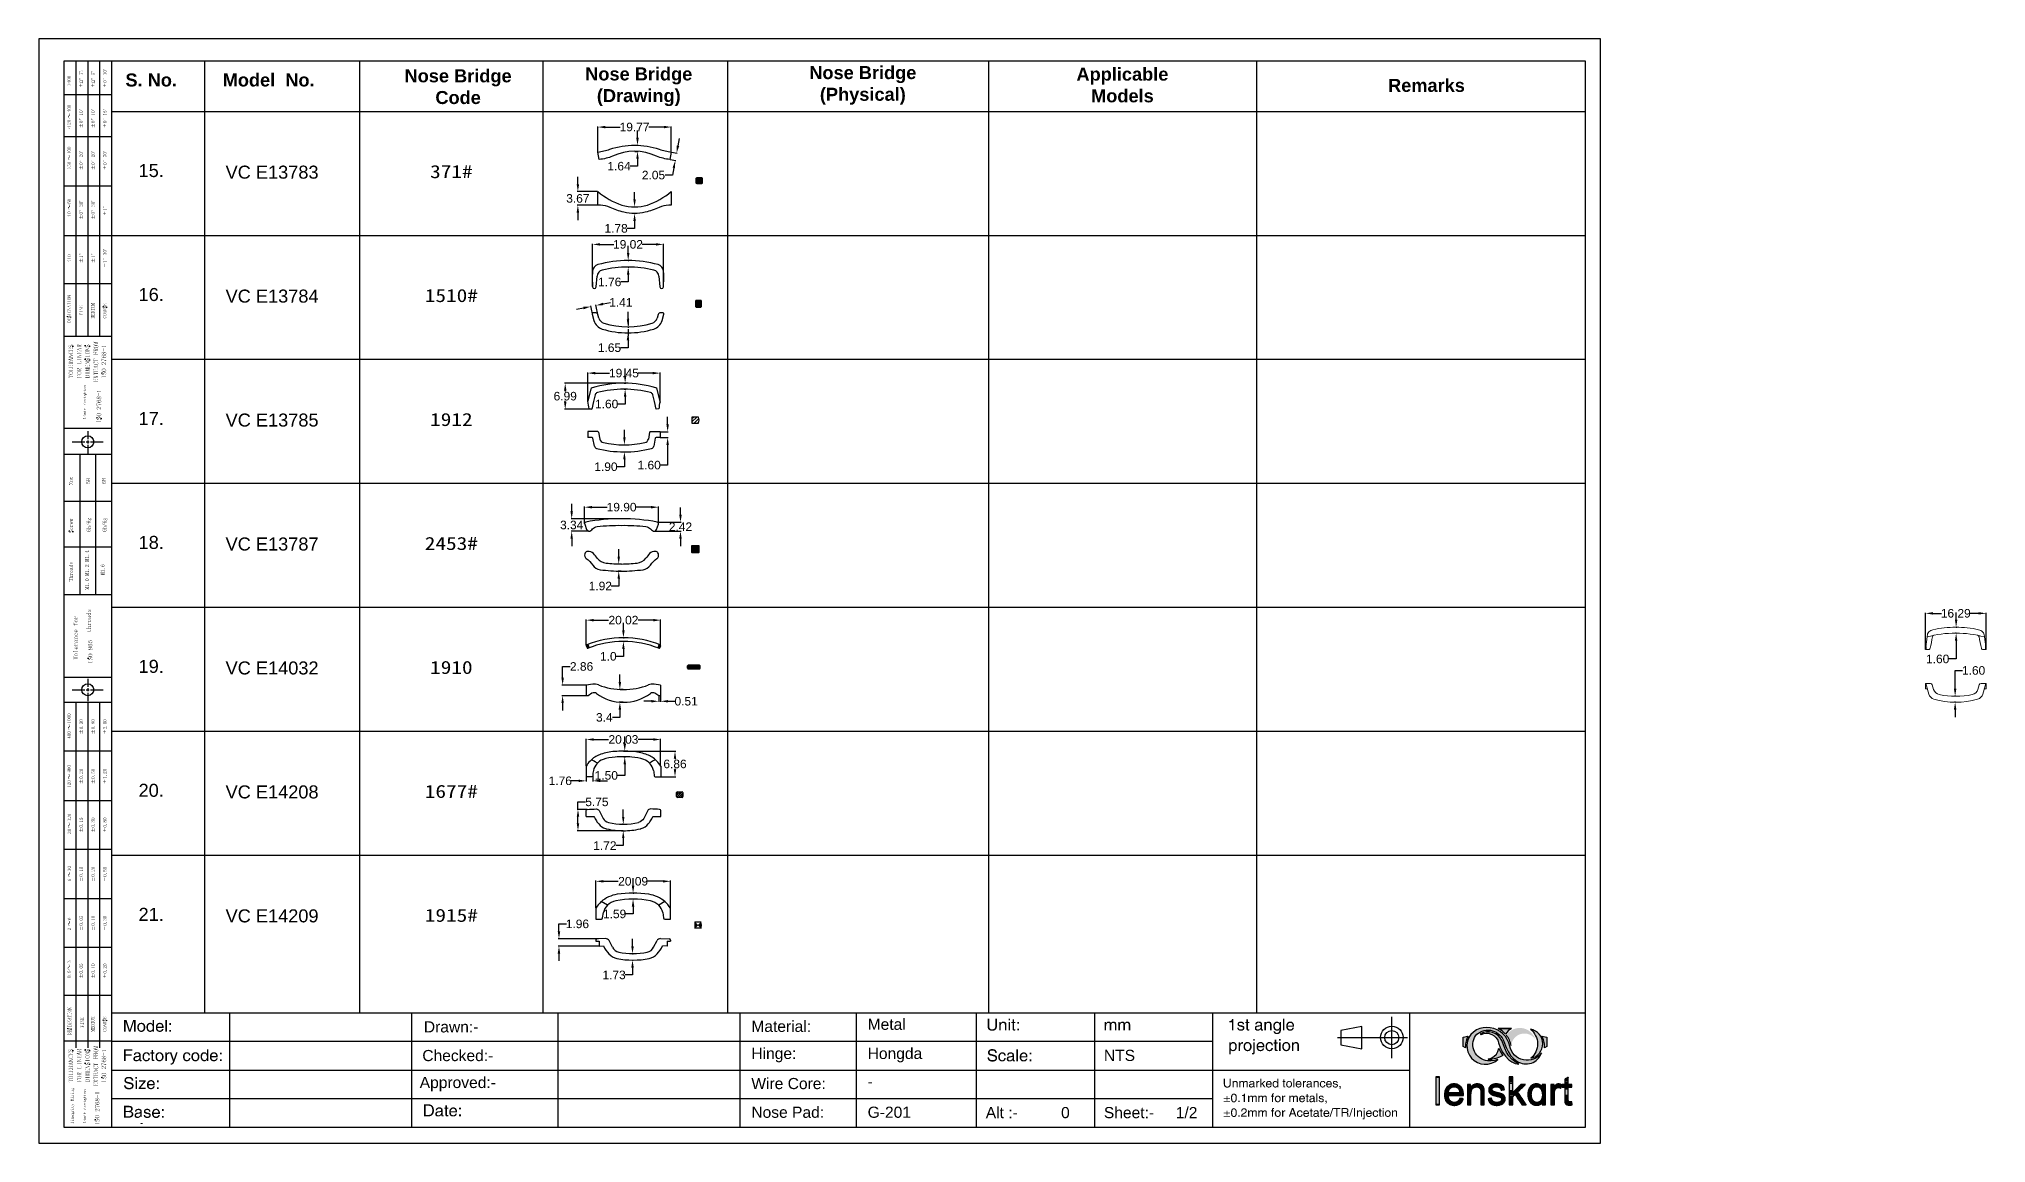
# Model space of a CAD drawing. Header units: inches. Extents: x 3613 to 8393, y -2205 to -794.
# Drawn here: x 4541 to 5065, y -1186 to -889 of the extents above; entities that cross this region are included whole.
import ezdxf

# ---------------------------------------------------------------- set-up
doc = ezdxf.new("R2010")
doc.units = ezdxf.units.IN
doc.header["$MEASUREMENT"] = 0
doc.linetypes.add('CENTER2', pattern=[28.575, 19.05, -3.175, 3.175, -3.175])
doc.layers.add('Center Line', color=2, linetype='CENTER2')
doc.layers.add('Hatch', color=6, linetype='Continuous', lineweight=18)
doc.styles.get("Standard").update_dxf_attribs({"font": 'arial.ttf'})
doc.dimstyles.new('Standard$0', dxfattribs={"dimtxt": 2.3, "dimasz": 2, "dimexe": 1, "dimexo": 1, "dimgap": 1, "dimtad": 0, "dimtih": 1, "dimtoh": 1, "dimdec": 1, "dimzin": 0, "dimdsep": 46, "dimtxsty": 'Standard', "dimcen": 0, "dimclrd": 4, "dimclre": 4, "dimclrt": 4, "dimadec": 1, "dimazin": 0, "dimtfac": 1, "dimtdec": 1, "dimtofl": 0, "dimtmove": 0, "dimatfit": 0, "dimfxl": 1, "dimtolj": 1, "dimtzin": 0, "dimarcsym": 0})

msp = doc.modelspace()

# ---------------------------------------------------------------- texts
at = {"width": 34.34827, "attachment_point": 5}
for s, insert, char_height in [('{\\fArial|b1|i0|c0|p34;S. No.}', (4571.078, -899.713), 3.5), ('{\\fArial|b1|i0|c0|p34;Model  No.}', (4602.663, -899.713), 3.5), ('{\\fArial|b1|i0|c0|p34;Nose Bridge Code}', (4653.62, -901.512), 3.5), ('{\\fArial|b1|i0|c0|p34;Nose Bridge (Drawing)}', (4702.211, -901.512), 3.5), ('{\\fArial|b1|i0|c0|p34;Nose Bridge (Physical)}', (4762.475, -901.141), 3.5), ('{\\fArial|b1|i0|c0|p34;Applicable Models}', (4832.291, -901.056), 3.5), ('{\\fArial|b1|i0|c0|p34;Remarks}', (4914.07, -901.161), 3.5), ('15.', (4571.078, -924.075), 3.5), ('VC E13783', (4603.587, -924.504), 3.5), ('{\\fSimSun|b1|i0|c0|p2;\\W1.2;371\\fSimSun|b1|i0|c134|p2;#}', (4651.806, -924.359), 3.5), ('16.', (4571.078, -957.417), 3.5), ('VC E13784', (4603.587, -957.846), 3.5), ('{\\fSimSun|b1|i0|c0|p2;\\W1.2;1510\\fSimSun|b1|i0|c134|p2;#}', (4651.806, -957.701), 3.5), ('17.', (4571.078, -990.759), 3.5), ('VC E13785', (4603.587, -991.188), 3.5), ('{\\fSimSun|b1|i0|c0|p2;\\W1.2;1912}', (4651.806, -991.043), 3.5), ('18.', (4571.078, -1024.101), 3.5), ('VC E13787', (4603.587, -1024.529), 3.5), ('{\\fSimSun|b1|i0|c0|p2;\\W1.2;2453\\fSimSun|b1|i0|c134|p2;#}', (4651.806, -1024.385), 3.5), ('19.', (4571.078, -1057.443), 3.5), ('VC E14032', (4603.587, -1057.871), 3.5), ('{\\fSimSun|b1|i0|c0|p2;\\W1.2;1910}', (4651.806, -1057.726), 3.5), ('20.', (4571.078, -1090.784), 3.5), ('VC E14208', (4603.587, -1091.213), 3.5), ('{\\fSimSun|b1|i0|c0|p2;\\W1.2;1677\\fSimSun|b1|i0|c134|p2;#}', (4651.806, -1091.068), 3.5), ('21.', (4571.078, -1124.126), 3.5), ('VC E14209', (4603.587, -1124.555), 3.5), ('{\\fSimSun|b1|i0|c0|p2;\\W1.2;1915\\fSimSun|b1|i0|c134|p2;#}', (4651.806, -1124.41), 3.5), ('\\pxql;Metal ', (4780.944, -1153.709), 2.99966), ('Drawn:-', (4651.747, -1154.408), 2.9997), ('\\pxql;Material:', (4749.667, -1154.264), 2.99966), ('Checked:-', (4653.544, -1162.125), 2.9997), ('\\pxql;Hinge:', (4749.667, -1161.981), 2.99966), ('\\pxql;Hongda', (4780.944, -1161.981), 2.99966), ('\\pxql;NTS', (4844.484, -1162.081), 2.9997), ('Approved:-', (4653.544, -1169.798), 2.9997), ('\\pxql; Wire Core:', (4748.5, -1169.654), 2.99966), ('\\pxql;-', (4780.944, -1169.099), 2.9997), ('\\pxql;Nose Pad:', (4749.667, -1177.371), 2.99966), ('\\pxql;G-201', (4780.944, -1177.371), 2.99966), ('\\pxql;Alt :-          0', (4812.711, -1177.471), 2.99966), ('\\pxql;Sheet:-     1/2', (4844.484, -1177.471), 2.99966)]:
    msp.add_mtext(s, dxfattribs=dict(at, insert=insert, char_height=char_height))

# ---------------------------------------------------------------- blocks, each defined once
blk = doc.blocks.new('fr')
at = {"transparency": 33554559}
for points in [[(1488.16, -437.24), (1488.16, -444.82), (1489.15, -444.82), (1489.15, -437.24)], [(1498.94, -439.18), (1498.94, -439.23), (1498.72, -439.23), (1498.67, -439.27), (1498.58, -439.27), (1498.54, -439.32), (1498.45, -439.32), (1498.4, -439.36), (1498.31, -439.41), (1498.27, -439.41), (1498.22, -439.45), (1498.18, -439.45), (1498.09, -439.54), (1498.04, -439.54), (1497.95, -439.59), (1497.95, -439.63), (1497.9, -439.63), (1497.86, -439.68), (1497.86, -439.72), (1497.81, -439.72), (1497.81, -439.77), (1497.77, -439.77), (1497.77, -439.81), (1497.72, -439.86), (1497.68, -439.86), (1497.68, -439.9), (1497.63, -439.9), (1497.63, -439.95), (1497.59, -439.95), (1497.59, -439.99), (1497.54, -440.04), (1497.54, -440.08), (1497.5, -440.08), (1497.5, -439.32), (1496.69, -439.32), (1496.69, -444.82), (1497.59, -444.82), (1497.59, -441.8), (1497.63, -441.8), (1497.63, -441.26), (1497.68, -441.21), (1497.68, -441.03), (1497.72, -441.03), (1497.72, -440.85), (1497.81, -440.67), (1497.86, -440.62), (1497.86, -440.58), (1497.95, -440.49), (1497.95, -440.44), (1497.99, -440.44), (1498.04, -440.4), (1498.04, -440.35), (1498.09, -440.35), (1498.22, -440.22), (1498.27, -440.22), (1498.31, -440.17), (1498.4, -440.17), (1498.49, -440.08), (1498.58, -440.08), (1498.63, -440.04), (1498.76, -440.04), (1498.81, -439.99), (1499.35, -439.99), (1499.39, -440.04), (1499.53, -440.04), (1499.53, -440.08), (1499.62, -440.08), (1499.66, -440.13), (1499.71, -440.13), (1499.71, -440.17), (1499.8, -440.17), (1499.8, -440.22), (1499.85, -440.22), (1499.89, -440.26), (1499.89, -440.31), (1499.94, -440.31), (1499.98, -440.35), (1499.98, -440.4), (1500.07, -440.49), (1500.07, -440.53), (1500.12, -440.58), (1500.12, -440.67), (1500.21, -440.85), (1500.21, -444.82), (1501.15, -444.82), (1501.15, -440.76), (1501.11, -440.67), (1501.11, -440.49), (1501.06, -440.44), (1501.06, -440.31), (1501.02, -440.26), (1501.02, -440.17), (1500.97, -440.17), (1500.97, -440.04), (1500.93, -440.04), (1500.93, -439.99), (1500.88, -439.95), (1500.88, -439.9), (1500.84, -439.9), (1500.84, -439.86), (1500.79, -439.81), (1500.79, -439.77), (1500.75, -439.77), (1500.75, -439.72), (1500.7, -439.72), (1500.7, -439.68), (1500.66, -439.63), (1500.61, -439.63), (1500.61, -439.59), (1500.52, -439.54), (1500.48, -439.54), (1500.39, -439.45), (1500.34, -439.45), (1500.3, -439.41), (1500.25, -439.41), (1500.16, -439.36), (1500.12, -439.36), (1500.12, -439.32), (1500.03, -439.32), (1499.98, -439.27), (1499.85, -439.27), (1499.85, -439.23), (1499.57, -439.23), (1499.53, -439.18)], [(1504.04, -439.18), (1504, -439.23), (1503.77, -439.23), (1503.59, -439.32), (1503.46, -439.32), (1503.41, -439.36), (1503.37, -439.36), (1503.09, -439.5), (1503.05, -439.54), (1503, -439.54), (1502.82, -439.72), (1502.78, -439.72), (1502.78, -439.77), (1502.64, -439.9), (1502.64, -439.95), (1502.6, -439.95), (1502.6, -440.04), (1502.55, -440.04), (1502.55, -440.13), (1502.51, -440.13), (1502.51, -440.22), (1502.46, -440.22), (1502.46, -440.35), (1502.42, -440.35), (1502.42, -440.53), (1502.37, -440.53), (1502.37, -441.08), (1502.42, -441.12), (1502.42, -441.26), (1502.46, -441.26), (1502.46, -441.35), (1502.51, -441.35), (1502.51, -441.44), (1502.55, -441.44), (1502.55, -441.48), (1502.6, -441.53), (1502.6, -441.57), (1502.64, -441.57), (1502.64, -441.62), (1502.69, -441.62), (1502.69, -441.66), (1502.73, -441.66), (1502.73, -441.71), (1502.78, -441.71), (1502.78, -441.75), (1502.82, -441.75), (1502.82, -441.8), (1502.87, -441.8), (1502.87, -441.84), (1502.91, -441.84), (1502.91, -441.89), (1502.96, -441.89), (1503, -441.93), (1503.05, -441.93), (1503.05, -441.98), (1503.14, -441.98), (1503.14, -442.02), (1503.23, -442.02), (1503.32, -442.11), (1503.41, -442.11), (1503.41, -442.16), (1503.5, -442.16), (1503.55, -442.2), (1503.64, -442.2), (1503.68, -442.25), (1503.82, -442.25), (1503.86, -442.29), (1503.95, -442.29), (1504, -442.34), (1504.18, -442.34), (1504.18, -442.38), (1504.36, -442.38), (1504.36, -442.43), (1504.45, -442.43), (1504.54, -442.48), (1504.63, -442.48), (1504.67, -442.52), (1504.76, -442.52), (1504.85, -442.57), (1504.95, -442.57), (1505.04, -442.61), (1505.26, -442.66), (1505.31, -442.7), (1505.4, -442.7), (1505.4, -442.75), (1505.49, -442.75), (1505.53, -442.79), (1505.58, -442.79), (1505.58, -442.84), (1505.62, -442.84), (1505.71, -442.93), (1505.71, -442.97), (1505.76, -443.02), (1505.76, -443.06), (1505.8, -443.06), (1505.8, -443.29), (1505.85, -443.29), (1505.8, -443.33), (1505.8, -443.51), (1505.76, -443.51), (1505.76, -443.6), (1505.71, -443.65), (1505.71, -443.69), (1505.67, -443.69), (1505.67, -443.78), (1505.62, -443.78), (1505.58, -443.83), (1505.58, -443.87), (1505.53, -443.87), (1505.53, -443.92), (1505.49, -443.92), (1505.44, -443.96), (1505.4, -443.96), (1505.35, -444.01), (1505.31, -444.01), (1505.31, -444.05), (1505.22, -444.05), (1505.17, -444.1), (1504.99, -444.1), (1504.95, -444.15), (1504.13, -444.15), (1504.09, -444.1), (1503.95, -444.1), (1503.95, -444.05), (1503.82, -444.05), (1503.82, -444.01), (1503.77, -444.01), (1503.73, -443.96), (1503.68, -443.96), (1503.64, -443.92), (1503.59, -443.92), (1503.59, -443.87), (1503.55, -443.87), (1503.5, -443.83), (1503.5, -443.78), (1503.46, -443.78), (1503.46, -443.74), (1503.41, -443.74), (1503.41, -443.69), (1503.37, -443.69), (1503.37, -443.65), (1503.32, -443.6), (1503.32, -443.56), (1503.28, -443.51), (1503.28, -443.42), (1503.23, -443.42), (1503.23, -443.33), (1503.19, -443.33), (1503.19, -443.2), (1503.14, -443.15), (1503.14, -443.02), (1502.96, -443.02), (1502.91, -443.06), (1502.73, -443.06), (1502.69, -443.11), (1502.46, -443.11), (1502.37, -443.15), (1502.19, -443.15), (1502.19, -443.2), (1502.24, -443.2), (1502.24, -443.38), (1502.28, -443.38), (1502.28, -443.51), (1502.33, -443.56), (1502.33, -443.65), (1502.37, -443.69), (1502.37, -443.78), (1502.42, -443.78), (1502.42, -443.87), (1502.46, -443.87), (1502.46, -443.92), (1502.51, -443.96), (1502.51, -444.05), (1502.55, -444.05), (1502.55, -444.1), (1502.6, -444.1), (1502.6, -444.15), (1502.64, -444.15), (1502.64, -444.24), (1502.69, -444.24), (1502.78, -444.33), (1502.78, -444.37), (1502.82, -444.37), (1502.87, -444.42), (1502.87, -444.46), (1502.91, -444.46), (1502.91, -444.51), (1502.96, -444.51), (1503, -444.55), (1503.05, -444.55), (1503.09, -444.6), (1503.19, -444.64), (1503.23, -444.69), (1503.28, -444.69), (1503.41, -444.73), (1503.46, -444.78), (1504, -444.91), (1504.22, -444.91), (1504.4, -444.96), (1504.63, -444.96), (1504.81, -444.91), (1505.04, -444.91), (1505.4, -444.82), (1505.44, -444.82), (1505.58, -444.78), (1505.62, -444.73), (1505.76, -444.69), (1505.8, -444.69), (1505.89, -444.64), (1505.94, -444.6), (1506.03, -444.55), (1506.07, -444.51), (1506.12, -444.51), (1506.12, -444.46), (1506.16, -444.46), (1506.21, -444.42), (1506.21, -444.37), (1506.25, -444.37), (1506.39, -444.24), (1506.39, -444.19), (1506.43, -444.19), (1506.43, -444.15), (1506.48, -444.15), (1506.48, -444.1), (1506.52, -444.1), (1506.52, -444.01), (1506.57, -444.01), (1506.57, -443.96), (1506.62, -443.92), (1506.62, -443.87), (1506.66, -443.87), (1506.66, -443.74), (1506.71, -443.74), (1506.71, -443.6), (1506.75, -443.6), (1506.75, -443.33), (1506.8, -443.29), (1506.8, -443.06), (1506.75, -443.06), (1506.75, -442.79), (1506.71, -442.79), (1506.71, -442.66), (1506.66, -442.61), (1506.66, -442.57), (1506.62, -442.52), (1506.62, -442.48), (1506.57, -442.43), (1506.57, -442.38), (1506.52, -442.38), (1506.52, -442.34), (1506.48, -442.34), (1506.48, -442.25), (1506.43, -442.25), (1506.39, -442.2), (1506.34, -442.2), (1506.34, -442.16), (1506.3, -442.16), (1506.3, -442.11), (1506.25, -442.11), (1506.21, -442.02), (1506.12, -442.02), (1506.12, -441.98), (1506.07, -441.98), (1506.03, -441.93), (1505.98, -441.93), (1505.94, -441.89), (1505.89, -441.89), (1505.85, -441.84), (1505.76, -441.84), (1505.71, -441.8), (1505.62, -441.8), (1505.58, -441.75), (1505.49, -441.75), (1505.44, -441.71), (1505.31, -441.71), (1505.31, -441.66), (1505.17, -441.66), (1505.13, -441.62), (1504.99, -441.62), (1504.95, -441.57), (1504.85, -441.57), (1504.85, -441.53), (1504.72, -441.53), (1504.67, -441.48), (1504.49, -441.48), (1504.49, -441.44), (1504.36, -441.44), (1504.31, -441.39), (1504.22, -441.39), (1504.22, -441.35), (1504.04, -441.35), (1504.04, -441.3), (1503.86, -441.3), (1503.77, -441.26), (1503.73, -441.26), (1503.73, -441.21), (1503.64, -441.21), (1503.55, -441.12), (1503.5, -441.12), (1503.46, -441.08), (1503.46, -441.03), (1503.41, -441.03), (1503.37, -440.94), (1503.32, -440.9), (1503.32, -440.81), (1503.28, -440.81), (1503.28, -440.49), (1503.32, -440.44), (1503.32, -440.4), (1503.37, -440.35), (1503.37, -440.31), (1503.41, -440.31), (1503.46, -440.26), (1503.46, -440.22), (1503.5, -440.22), (1503.59, -440.13), (1503.64, -440.13), (1503.64, -440.08), (1503.73, -440.08), (1503.73, -440.04), (1503.86, -440.04), (1503.91, -439.99), (1504.13, -439.99), (1504.18, -439.95), (1504.72, -439.95), (1504.76, -439.99), (1504.95, -439.99), (1504.99, -440.04), (1505.08, -440.04), (1505.08, -440.08), (1505.17, -440.08), (1505.17, -440.13), (1505.22, -440.13), (1505.26, -440.17), (1505.31, -440.17), (1505.31, -440.22), (1505.35, -440.22), (1505.44, -440.31), (1505.44, -440.35), (1505.49, -440.35), (1505.49, -440.4), (1505.53, -440.44), (1505.53, -440.49), (1505.58, -440.53), (1505.58, -440.58), (1505.62, -440.62), (1505.62, -440.81), (1505.67, -440.81), (1505.67, -440.85), (1505.85, -440.85), (1505.85, -440.81), (1506.16, -440.81), (1506.21, -440.76), (1506.52, -440.76), (1506.52, -440.72), (1506.57, -440.72), (1506.57, -440.62), (1506.52, -440.62), (1506.52, -440.44), (1506.48, -440.4), (1506.48, -440.26), (1506.43, -440.26), (1506.43, -440.17), (1506.39, -440.13), (1506.39, -440.04), (1506.34, -440.04), (1506.34, -439.99), (1506.3, -439.99), (1506.3, -439.9), (1506.25, -439.9), (1506.25, -439.86), (1506.07, -439.68), (1505.98, -439.63), (1505.89, -439.54), (1505.8, -439.5), (1505.76, -439.45), (1505.71, -439.45), (1505.53, -439.36), (1505.44, -439.36), (1505.4, -439.32), (1505.31, -439.32), (1505.17, -439.27), (1505.08, -439.23), (1504.81, -439.23), (1504.76, -439.18)], [(1520.97, -439.18), (1520.92, -439.23), (1520.79, -439.23), (1520.74, -439.27), (1520.65, -439.27), (1520.65, -439.32), (1520.61, -439.32), (1520.56, -439.36), (1520.52, -439.36), (1520.52, -439.41), (1520.47, -439.41), (1520.24, -439.63), (1520.24, -439.68), (1520.2, -439.68), (1520.2, -439.72), (1520.11, -439.81), (1520.11, -439.86), (1520.06, -439.86), (1520.06, -439.9), (1520.02, -439.95), (1520.02, -439.99), (1519.97, -440.04), (1519.97, -440.08), (1519.93, -440.13), (1519.93, -439.32), (1519.07, -439.32), (1519.07, -444.82), (1520.02, -444.82), (1520.02, -441.57), (1520.06, -441.48), (1520.06, -441.17), (1520.2, -440.76), (1520.29, -440.62), (1520.34, -440.53), (1520.34, -440.49), (1520.43, -440.44), (1520.47, -440.4), (1520.52, -440.35), (1520.52, -440.31), (1520.56, -440.31), (1520.61, -440.26), (1520.65, -440.26), (1520.65, -440.22), (1520.74, -440.22), (1520.79, -440.17), (1521.01, -440.17), (1521.06, -440.13), (1521.19, -440.13), (1521.19, -440.17), (1521.42, -440.17), (1521.46, -440.22), (1521.51, -440.22), (1521.51, -440.26), (1521.6, -440.26), (1521.64, -440.31), (1521.69, -440.31), (1521.73, -440.35), (1521.78, -440.31), (1521.78, -440.22), (1521.82, -440.22), (1521.82, -440.13), (1521.87, -440.08), (1521.87, -439.99), (1521.91, -439.95), (1521.91, -439.86), (1521.96, -439.86), (1521.96, -439.77), (1522.01, -439.72), (1522.01, -439.63), (1522.05, -439.59), (1522.05, -439.45), (1521.96, -439.45), (1521.96, -439.41), (1521.91, -439.41), (1521.87, -439.36), (1521.82, -439.36), (1521.78, -439.32), (1521.69, -439.32), (1521.69, -439.27), (1521.6, -439.27), (1521.51, -439.23), (1521.33, -439.23), (1521.33, -439.18)], [(1523.72, -437.38), (1523.68, -437.42), (1523.63, -437.42), (1523.63, -437.47), (1523.58, -437.47), (1523.49, -437.51), (1523.45, -437.56), (1523.36, -437.6), (1523.31, -437.6), (1523.22, -437.69), (1523.18, -437.69), (1523.04, -437.83), (1522.95, -437.83), (1522.91, -437.87), (1522.86, -437.87), (1522.86, -437.92), (1522.82, -437.92), (1522.82, -439.32), (1522.1, -439.32), (1522.1, -440.04), (1522.82, -440.04), (1522.82, -444.01), (1522.86, -444.01), (1522.86, -444.19), (1522.91, -444.24), (1522.91, -444.33), (1522.95, -444.37), (1522.95, -444.42), (1523.04, -444.51), (1523.04, -444.55), (1523.09, -444.55), (1523.22, -444.69), (1523.4, -444.78), (1523.49, -444.78), (1523.54, -444.82), (1523.63, -444.82), (1523.68, -444.87), (1524.53, -444.87), (1524.58, -444.82), (1524.71, -444.82), (1524.76, -444.78), (1524.8, -444.78), (1524.76, -444.73), (1524.76, -444.51), (1524.71, -444.46), (1524.71, -444.24), (1524.67, -444.19), (1524.67, -443.96), (1524.58, -443.96), (1524.53, -444.01), (1524.08, -444.01), (1524.08, -443.96), (1523.95, -443.96), (1523.9, -443.92), (1523.9, -443.87), (1523.86, -443.87), (1523.86, -443.83), (1523.81, -443.83), (1523.81, -443.78), (1523.77, -443.78), (1523.77, -443.69), (1523.72, -443.69), (1523.72, -440.04), (1524.67, -440.04), (1524.67, -439.32), (1523.72, -439.32)]]:
    blk.add_hatch(color=256, dxfattribs=at).paths.add_polyline_path(points)
h = blk.add_hatch(color=256, dxfattribs=at)
h.paths.add_polyline_path([(1495.51, -441.57), (1495.51, -441.26), (1495.47, -441.26), (1495.47, -441.12), (1495.42, -441.03), (1495.42, -440.94), (1495.38, -440.9), (1495.38, -440.81), (1495.33, -440.76), (1495.33, -440.67), (1495.29, -440.62), (1495.24, -440.53), (1495.24, -440.44), (1495.2, -440.4), (1495.2, -440.35), (1495.15, -440.35), (1495.11, -440.26), (1495.11, -440.22), (1495.02, -440.13), (1495.02, -440.08), (1494.97, -440.08), (1494.97, -440.04), (1494.93, -440.04), (1494.93, -439.99), (1494.88, -439.99), (1494.88, -439.95), (1494.61, -439.68), (1494.56, -439.68), (1494.47, -439.59), (1494.43, -439.59), (1494.34, -439.5), (1494.29, -439.5), (1494.2, -439.45), (1494.16, -439.41), (1494.07, -439.36), (1493.98, -439.36), (1493.93, -439.32), (1493.84, -439.27), (1493.8, -439.27), (1493.66, -439.23), (1493.44, -439.23), (1493.3, -439.18), (1492.71, -439.18), (1492.62, -439.23), (1492.44, -439.23), (1492.31, -439.27), (1492.26, -439.27), (1492.13, -439.32), (1492.13, -439.36), (1491.99, -439.36), (1491.95, -439.41), (1491.86, -439.45), (1491.81, -439.5), (1491.72, -439.5), (1491.63, -439.59), (1491.5, -439.68), (1491.41, -439.77), (1491.36, -439.77), (1491.36, -439.81), (1491.32, -439.81), (1491.32, -439.86), (1491.27, -439.86), (1491.23, -439.9), (1491.23, -439.95), (1491.18, -439.95), (1491.18, -439.99), (1491.13, -439.99), (1491.13, -440.04), (1491.09, -440.04), (1491.09, -440.08), (1491.04, -440.13), (1491.04, -440.17), (1491, -440.17), (1491, -440.26), (1490.95, -440.26), (1490.91, -440.35), (1490.91, -440.4), (1490.86, -440.4), (1490.86, -440.44), (1490.82, -440.49), (1490.82, -440.53), (1490.77, -440.62), (1490.73, -440.67), (1490.73, -440.76), (1490.68, -440.76), (1490.68, -440.85), (1490.64, -440.9), (1490.64, -441.03), (1490.59, -441.03), (1490.59, -441.21), (1490.55, -441.26), (1490.55, -441.53), (1490.5, -441.57), (1490.5, -442.66), (1490.55, -442.79), (1490.55, -442.88), (1490.59, -442.97), (1490.59, -443.11), (1490.64, -443.15), (1490.64, -443.29), (1490.68, -443.29), (1490.68, -443.38), (1490.73, -443.42), (1490.77, -443.51), (1490.77, -443.6), (1490.82, -443.6), (1490.82, -443.69), (1490.86, -443.69), (1490.86, -443.78), (1490.91, -443.78), (1490.91, -443.83), (1491, -443.92), (1491, -443.96), (1491.04, -443.96), (1491.04, -444.01), (1491.09, -444.05), (1491.13, -444.05), (1491.13, -444.15), (1491.18, -444.15), (1491.18, -444.19), (1491.23, -444.19), (1491.23, -444.24), (1491.27, -444.24), (1491.32, -444.33), (1491.36, -444.37), (1491.45, -444.42), (1491.5, -444.46), (1491.59, -444.51), (1491.63, -444.55), (1491.72, -444.6), (1491.77, -444.6), (1491.86, -444.64), (1491.9, -444.69), (1491.99, -444.73), (1492.04, -444.73), (1492.31, -444.82), (1492.35, -444.82), (1492.62, -444.91), (1492.94, -444.91), (1492.99, -444.96), (1493.26, -444.96), (1493.3, -444.91), (1493.62, -444.91), (1493.71, -444.87), (1493.75, -444.87), (1494.02, -444.78), (1494.07, -444.78), (1494.16, -444.73), (1494.2, -444.73), (1494.29, -444.69), (1494.34, -444.64), (1494.43, -444.6), (1494.47, -444.6), (1494.56, -444.55), (1494.61, -444.51), (1494.7, -444.46), (1494.75, -444.42), (1494.84, -444.37), (1494.88, -444.33), (1494.93, -444.24), (1494.97, -444.24), (1494.97, -444.19), (1495.02, -444.19), (1495.02, -444.15), (1495.06, -444.15), (1495.06, -444.1), (1495.15, -444.01), (1495.15, -443.96), (1495.2, -443.96), (1495.2, -443.92), (1495.24, -443.87), (1495.24, -443.83), (1495.29, -443.83), (1495.29, -443.74), (1495.33, -443.69), (1495.42, -443.51), (1495.42, -443.42), (1495.47, -443.42), (1495.47, -443.29), (1495.51, -443.29), (1495.51, -443.15), (1495.38, -443.15), (1495.29, -443.11), (1495.06, -443.11), (1494.97, -443.06), (1494.66, -443.06), (1494.61, -443.02), (1494.56, -443.02), (1494.56, -443.11), (1494.52, -443.11), (1494.52, -443.2), (1494.47, -443.2), (1494.47, -443.29), (1494.43, -443.33), (1494.43, -443.38), (1494.38, -443.42), (1494.29, -443.6), (1494.25, -443.6), (1494.2, -443.69), (1494.16, -443.74), (1494.16, -443.78), (1494.11, -443.78), (1494.11, -443.83), (1494.07, -443.83), (1493.98, -443.92), (1493.93, -443.92), (1493.89, -443.96), (1493.84, -443.96), (1493.84, -444.01), (1493.8, -444.01), (1493.75, -444.05), (1493.66, -444.05), (1493.62, -444.1), (1493.53, -444.1), (1493.48, -444.15), (1492.71, -444.15), (1492.71, -444.1), (1492.58, -444.1), (1492.58, -444.05), (1492.44, -444.05), (1492.44, -444.01), (1492.35, -444.01), (1492.35, -443.96), (1492.31, -443.96), (1492.26, -443.92), (1492.22, -443.92), (1492.13, -443.83), (1492.08, -443.83), (1492.08, -443.78), (1492.04, -443.78), (1492.04, -443.74), (1491.99, -443.69), (1491.95, -443.69), (1491.86, -443.51), (1491.81, -443.51), (1491.77, -443.42), (1491.72, -443.38), (1491.72, -443.29), (1491.68, -443.29), (1491.68, -443.2), (1491.63, -443.2), (1491.63, -443.11), (1491.59, -443.11), (1491.59, -442.97), (1491.54, -442.88), (1491.54, -442.84), (1491.5, -442.79), (1491.5, -442.48), (1491.45, -442.48), (1491.45, -442.29), (1495.56, -442.29), (1495.56, -441.57)])
h.paths.add_polyline_path([(1494.56, -441.26), (1494.56, -441.53), (1491.5, -441.53), (1491.5, -441.35), (1491.54, -441.35), (1491.54, -441.12), (1491.59, -441.12), (1491.59, -441.03), (1491.63, -440.99), (1491.63, -440.9), (1491.68, -440.85), (1491.68, -440.81), (1491.72, -440.76), (1491.72, -440.72), (1491.77, -440.67), (1491.77, -440.62), (1491.81, -440.62), (1491.86, -440.53), (1491.9, -440.49), (1491.9, -440.44), (1491.99, -440.4), (1491.99, -440.35), (1492.04, -440.35), (1492.08, -440.26), (1492.13, -440.26), (1492.22, -440.17), (1492.26, -440.17), (1492.31, -440.13), (1492.35, -440.13), (1492.35, -440.08), (1492.44, -440.08), (1492.44, -440.04), (1492.53, -440.04), (1492.58, -439.99), (1492.71, -439.99), (1492.8, -439.95), (1493.35, -439.95), (1493.39, -439.99), (1493.53, -439.99), (1493.57, -440.04), (1493.66, -440.04), (1493.71, -440.08), (1493.75, -440.08), (1493.8, -440.13), (1493.84, -440.13), (1493.89, -440.17), (1493.98, -440.22), (1493.98, -440.26), (1494.02, -440.26), (1494.07, -440.35), (1494.11, -440.35), (1494.11, -440.4), (1494.16, -440.4), (1494.2, -440.44), (1494.2, -440.49), (1494.25, -440.53), (1494.29, -440.62), (1494.34, -440.62), (1494.34, -440.67), (1494.38, -440.72), (1494.38, -440.76), (1494.43, -440.81), (1494.43, -440.9), (1494.47, -440.94), (1494.47, -441.03), (1494.52, -441.12), (1494.52, -441.26)], flags=0)
h = blk.add_hatch(color=256, dxfattribs=at)
h.paths.add_polyline_path([(1510.54, -441.98), (1510.54, -441.93), (1510.5, -441.93), (1510.5, -441.84), (1510.45, -441.84), (1510.41, -441.75), (1510.36, -441.71), (1510.36, -441.66), (1510.32, -441.66), (1510.32, -441.57), (1510.27, -441.57), (1510.27, -441.53), (1510.23, -441.48), (1510.23, -441.44), (1510.18, -441.44), (1510.18, -441.39), (1510.14, -441.35), (1510.14, -441.3), (1510.18, -441.3), (1510.63, -440.85), (1510.68, -440.85), (1510.68, -440.81), (1510.72, -440.81), (1510.72, -440.76), (1510.77, -440.76), (1510.81, -440.72), (1510.86, -440.62), (1510.9, -440.58), (1510.99, -440.53), (1510.99, -440.49), (1511.08, -440.44), (1511.08, -440.4), (1511.13, -440.35), (1511.17, -440.35), (1511.17, -440.31), (1511.22, -440.26), (1511.26, -440.26), (1511.26, -440.22), (1511.31, -440.22), (1511.35, -440.17), (1511.35, -440.13), (1511.4, -440.13), (1511.4, -440.08), (1511.44, -440.08), (1511.49, -440.04), (1511.49, -439.99), (1511.53, -439.99), (1511.53, -439.95), (1511.58, -439.95), (1511.58, -439.9), (1511.62, -439.9), (1511.94, -439.59), (1511.99, -439.54), (1512.03, -439.54), (1512.03, -439.5), (1512.08, -439.5), (1512.08, -439.45), (1512.12, -439.41), (1512.17, -439.41), (1512.17, -439.36), (1512.21, -439.36), (1512.21, -439.32), (1510.99, -439.32), (1510.99, -439.36), (1510.95, -439.41), (1510.9, -439.41), (1510.9, -439.45), (1510.86, -439.45), (1510.86, -439.5), (1510.81, -439.5), (1510.81, -439.54), (1510.72, -439.63), (1510.68, -439.63), (1510.68, -439.68), (1510.63, -439.68), (1510.63, -439.72), (1510.45, -439.9), (1510.41, -439.9), (1510.41, -439.95), (1510.36, -439.95), (1510.36, -439.99), (1510.14, -440.22), (1510.14, -440.26), (1510.09, -440.26), (1509.95, -440.4), (1509.95, -440.44), (1509.86, -440.49), (1509.86, -440.53), (1509.82, -440.53), (1509.73, -440.62), (1509.68, -440.72), (1509.59, -440.76), (1509.59, -440.81), (1509.55, -440.81), (1509.55, -440.85), (1509.5, -440.85), (1509.28, -441.08), (1509.28, -441.12), (1509.23, -441.12), (1509.23, -441.17), (1509.19, -441.17), (1509.19, -441.21), (1509.14, -441.21), (1509.1, -441.26), (1509.1, -441.3), (1509.05, -441.3), (1509.05, -441.35), (1509.01, -441.35), (1509.01, -441.39), (1508.96, -441.39), (1508.96, -441.44), (1508.92, -441.44), (1508.92, -441.48), (1508.87, -441.48), (1508.87, -441.53), (1508.83, -441.53), (1508.83, -437.24), (1507.88, -437.24), (1507.88, -444.82), (1508.83, -444.82), (1508.83, -442.61), (1508.87, -442.61), (1508.87, -442.57), (1508.96, -442.48), (1509.05, -442.43), (1509.05, -442.38), (1509.14, -442.29), (1509.28, -442.2), (1509.46, -442.02), (1509.5, -442.02), (1509.55, -442.07), (1509.55, -442.11), (1509.59, -442.16), (1509.59, -442.2), (1509.64, -442.2), (1509.64, -442.25), (1509.68, -442.29), (1509.68, -442.34), (1509.73, -442.34), (1509.73, -442.38), (1509.77, -442.43), (1509.82, -442.52), (1509.82, -442.57), (1509.86, -442.57), (1509.86, -442.61), (1509.91, -442.66), (1509.91, -442.7), (1510, -442.79), (1510.05, -442.88), (1510.09, -442.93), (1510.09, -442.97), (1510.18, -443.06), (1510.18, -443.11), (1510.27, -443.2), (1510.27, -443.24), (1510.32, -443.29), (1510.36, -443.33), (1510.36, -443.38), (1510.41, -443.38), (1510.41, -443.42), (1510.45, -443.51), (1510.5, -443.51), (1510.5, -443.56), (1510.54, -443.6), (1510.54, -443.65), (1510.59, -443.69), (1510.59, -443.74), (1510.63, -443.74), (1510.63, -443.78), (1510.68, -443.83), (1510.68, -443.87), (1510.72, -443.87), (1510.72, -443.92), (1510.77, -443.96), (1510.77, -444.01), (1510.81, -444.01), (1510.81, -444.1), (1510.86, -444.1), (1510.86, -444.15), (1510.9, -444.15), (1510.9, -444.24), (1510.95, -444.24), (1510.95, -444.28), (1510.99, -444.33), (1510.99, -444.37), (1511.04, -444.37), (1511.04, -444.42), (1511.08, -444.46), (1511.08, -444.51), (1511.13, -444.51), (1511.13, -444.6), (1511.17, -444.6), (1511.17, -444.64), (1511.22, -444.64), (1511.22, -444.73), (1511.26, -444.73), (1511.26, -444.78), (1511.31, -444.78), (1511.31, -444.82), (1512.44, -444.82), (1512.44, -444.78), (1512.39, -444.73), (1512.39, -444.69), (1512.35, -444.69), (1512.35, -444.64), (1512.3, -444.64), (1512.3, -444.6), (1512.26, -444.55), (1512.26, -444.51), (1512.21, -444.46), (1512.21, -444.42), (1512.17, -444.37), (1512.12, -444.37), (1512.12, -444.28), (1512.08, -444.28), (1512.08, -444.24), (1512.03, -444.19), (1512.03, -444.15), (1511.99, -444.15), (1511.99, -444.1), (1511.94, -444.05), (1511.94, -444.01), (1511.9, -444.01), (1511.9, -443.96), (1511.85, -443.92), (1511.85, -443.87), (1511.81, -443.87), (1511.81, -443.83), (1511.76, -443.78), (1511.76, -443.74), (1511.71, -443.74), (1511.71, -443.69), (1511.67, -443.65), (1511.67, -443.6), (1511.58, -443.51), (1511.53, -443.42), (1511.49, -443.42), (1511.49, -443.33), (1511.4, -443.24), (1511.4, -443.2), (1511.35, -443.15), (1511.31, -443.15), (1511.31, -443.06), (1511.17, -442.93), (1511.17, -442.88), (1511.13, -442.79), (1511.08, -442.79), (1511.08, -442.75), (1510.95, -442.61), (1510.95, -442.52), (1510.9, -442.52), (1510.86, -442.43), (1510.81, -442.38), (1510.81, -442.34), (1510.77, -442.34), (1510.77, -442.25), (1510.72, -442.2), (1510.68, -442.2), (1510.68, -442.11), (1510.59, -442.02), (1510.59, -441.98)])
h.paths.add_polyline_path([(1509.05, -441.71), (1508.96, -441.66), (1509.01, -441.66)], flags=0)
h.paths.add_polyline_path([(1509.41, -441.98), (1509.37, -441.93), (1509.41, -441.93)], flags=0)
h = blk.add_hatch(color=256, dxfattribs=at)
h.paths.add_polyline_path([(1513.25, -443.65), (1513.25, -443.74), (1513.29, -443.74), (1513.29, -443.83), (1513.34, -443.83), (1513.34, -443.87), (1513.38, -443.92), (1513.38, -443.96), (1513.48, -444.05), (1513.48, -444.1), (1513.52, -444.1), (1513.52, -444.15), (1513.57, -444.15), (1513.57, -444.19), (1513.61, -444.19), (1513.61, -444.24), (1513.66, -444.24), (1513.66, -444.28), (1513.7, -444.28), (1513.7, -444.33), (1513.75, -444.37), (1513.79, -444.37), (1513.93, -444.51), (1513.97, -444.51), (1514.06, -444.6), (1514.11, -444.6), (1514.11, -444.64), (1514.2, -444.64), (1514.29, -444.73), (1514.38, -444.73), (1514.38, -444.78), (1514.51, -444.78), (1514.51, -444.82), (1514.6, -444.82), (1514.65, -444.87), (1514.78, -444.87), (1514.87, -444.91), (1515.19, -444.91), (1515.24, -444.96), (1515.33, -444.91), (1515.6, -444.91), (1515.69, -444.87), (1515.82, -444.87), (1515.87, -444.82), (1515.96, -444.82), (1515.96, -444.78), (1516.05, -444.78), (1516.09, -444.73), (1516.14, -444.73), (1516.18, -444.69), (1516.23, -444.69), (1516.23, -444.64), (1516.32, -444.64), (1516.32, -444.6), (1516.36, -444.6), (1516.41, -444.55), (1516.41, -444.51), (1516.45, -444.51), (1516.63, -444.33), (1516.63, -444.28), (1516.68, -444.28), (1516.68, -444.24), (1516.72, -444.24), (1516.72, -444.15), (1516.77, -444.15), (1516.77, -444.82), (1517.63, -444.82), (1517.63, -439.32), (1516.72, -439.32), (1516.72, -439.9), (1516.68, -439.9), (1516.68, -439.86), (1516.63, -439.86), (1516.63, -439.81), (1516.59, -439.81), (1516.59, -439.77), (1516.54, -439.72), (1516.5, -439.72), (1516.5, -439.68), (1516.45, -439.68), (1516.45, -439.63), (1516.41, -439.63), (1516.41, -439.59), (1516.36, -439.59), (1516.32, -439.54), (1516.27, -439.54), (1516.27, -439.5), (1516.23, -439.5), (1516.23, -439.45), (1516.18, -439.45), (1516.14, -439.41), (1516.09, -439.41), (1516.05, -439.36), (1515.96, -439.36), (1515.96, -439.32), (1515.87, -439.32), (1515.87, -439.27), (1515.73, -439.27), (1515.64, -439.23), (1515.51, -439.23), (1515.46, -439.18), (1514.87, -439.18), (1514.83, -439.23), (1514.69, -439.23), (1514.6, -439.27), (1514.47, -439.27), (1514.47, -439.32), (1514.33, -439.32), (1514.33, -439.36), (1514.29, -439.36), (1514.24, -439.41), (1514.15, -439.41), (1514.15, -439.45), (1514.06, -439.45), (1514.06, -439.5), (1514.02, -439.5), (1513.97, -439.54), (1513.93, -439.54), (1513.93, -439.59), (1513.88, -439.59), (1513.79, -439.68), (1513.75, -439.68), (1513.75, -439.72), (1513.7, -439.72), (1513.7, -439.77), (1513.57, -439.9), (1513.52, -439.9), (1513.52, -439.95), (1513.43, -440.04), (1513.43, -440.08), (1513.38, -440.13), (1513.38, -440.17), (1513.25, -440.31), (1513.25, -440.35), (1513.2, -440.4), (1513.2, -440.49), (1513.16, -440.49), (1513.16, -440.58), (1513.11, -440.62), (1513.11, -440.72), (1513.07, -440.76), (1513.07, -440.85), (1513.02, -440.85), (1513.02, -440.94), (1512.98, -440.99), (1512.98, -441.17), (1512.93, -441.21), (1512.93, -441.44), (1512.89, -441.44), (1512.89, -442.61), (1512.93, -442.66), (1512.93, -442.79), (1512.98, -442.88), (1512.98, -443.02), (1513.02, -443.06), (1513.02, -443.15), (1513.07, -443.2), (1513.07, -443.29), (1513.11, -443.33), (1513.11, -443.42), (1513.16, -443.51), (1513.2, -443.56), (1513.2, -443.65)])
h.paths.add_polyline_path([(1514.33, -443.74), (1514.33, -443.69), (1514.29, -443.65), (1514.29, -443.6), (1514.2, -443.51), (1514.15, -443.42), (1514.11, -443.38), (1514.11, -443.33), (1514.06, -443.29), (1514.06, -443.2), (1513.97, -443.11), (1513.97, -443.02), (1513.93, -442.97), (1513.93, -442.79), (1513.88, -442.79), (1513.88, -442.66), (1513.84, -442.61), (1513.84, -442.2), (1513.79, -442.16), (1513.79, -441.89), (1513.84, -441.89), (1513.84, -441.48), (1513.88, -441.44), (1513.88, -441.26), (1513.93, -441.21), (1513.93, -441.08), (1513.97, -441.03), (1513.97, -440.99), (1514.02, -440.94), (1514.02, -440.85), (1514.06, -440.85), (1514.06, -440.76), (1514.11, -440.76), (1514.11, -440.72), (1514.15, -440.62), (1514.15, -440.58), (1514.2, -440.53), (1514.24, -440.53), (1514.24, -440.49), (1514.29, -440.44), (1514.29, -440.4), (1514.33, -440.35), (1514.38, -440.35), (1514.38, -440.31), (1514.42, -440.26), (1514.47, -440.26), (1514.47, -440.22), (1514.51, -440.22), (1514.65, -440.08), (1514.69, -440.08), (1514.87, -439.99), (1514.96, -439.99), (1515.01, -439.95), (1515.55, -439.95), (1515.64, -439.99), (1515.73, -439.99), (1515.82, -440.04), (1515.87, -440.08), (1515.91, -440.08), (1515.96, -440.13), (1516, -440.13), (1516, -440.17), (1516.09, -440.22), (1516.14, -440.22), (1516.14, -440.26), (1516.23, -440.31), (1516.23, -440.35), (1516.27, -440.35), (1516.32, -440.4), (1516.32, -440.44), (1516.36, -440.49), (1516.36, -440.53), (1516.45, -440.62), (1516.5, -440.72), (1516.5, -440.76), (1516.54, -440.81), (1516.54, -440.85), (1516.59, -440.85), (1516.59, -440.94), (1516.63, -440.99), (1516.63, -441.03), (1516.68, -441.08), (1516.68, -441.21), (1516.72, -441.26), (1516.72, -441.44), (1516.77, -441.44), (1516.77, -441.71), (1516.81, -441.75), (1516.81, -442.43), (1516.77, -442.52), (1516.77, -442.75), (1516.72, -442.79), (1516.72, -442.93), (1516.68, -442.97), (1516.68, -443.11), (1516.63, -443.15), (1516.63, -443.2), (1516.59, -443.24), (1516.59, -443.29), (1516.54, -443.33), (1516.54, -443.42), (1516.5, -443.42), (1516.45, -443.51), (1516.45, -443.56), (1516.41, -443.6), (1516.41, -443.65), (1516.36, -443.65), (1516.36, -443.69), (1516.32, -443.69), (1516.32, -443.74), (1516.27, -443.74), (1516.27, -443.78), (1516.23, -443.83), (1516.18, -443.83), (1516.18, -443.87), (1516.14, -443.87), (1516.14, -443.92), (1516.09, -443.92), (1516, -444.01), (1515.91, -444.01), (1515.91, -444.05), (1515.82, -444.05), (1515.78, -444.1), (1515.64, -444.1), (1515.64, -444.15), (1514.96, -444.15), (1514.96, -444.1), (1514.83, -444.1), (1514.83, -444.05), (1514.74, -444.05), (1514.74, -444.01), (1514.65, -444.01), (1514.65, -443.96), (1514.6, -443.96), (1514.51, -443.87), (1514.47, -443.87), (1514.47, -443.83), (1514.42, -443.83), (1514.38, -443.78), (1514.38, -443.74)], flags=0)
for points in [[(1488.2, -437.24), (1488.16, -437.24)], [(1489.15, -437.24), (1488.16, -437.24)], [(1489.15, -437.24), (1488.16, -437.24)], [(1489.15, -437.24), (1488.16, -437.24)], [(1489.15, -437.24), (1488.16, -437.24)], [(1489.15, -437.24), (1488.16, -437.24)], [(1489.15, -437.24), (1488.16, -437.24)], [(1489.15, -437.24), (1488.16, -437.24)], [(1489.15, -437.24), (1488.16, -437.24)], [(1489.15, -437.24), (1488.16, -437.24)], [(1489.15, -437.24), (1488.16, -437.24)], [(1489.15, -437.24), (1488.16, -437.24)], [(1489.15, -437.24), (1488.16, -437.24)], [(1489.15, -437.24), (1488.16, -437.24)], [(1489.15, -437.24), (1488.16, -437.24)], [(1489.15, -444.82), (1489.15, -437.24), (1488.16, -437.24), (1488.16, -444.82)], [(1489.15, -437.28), (1488.16, -437.28)], [(1489.15, -437.28), (1488.16, -437.28)], [(1489.15, -437.38), (1488.16, -437.38)], [(1489.15, -437.38), (1488.16, -437.38)], [(1488.25, -437.24), (1488.2, -437.24)], [(1488.29, -437.24), (1488.25, -437.24)], [(1488.34, -437.24), (1488.29, -437.24)], [(1488.43, -437.24), (1488.34, -437.24)], [(1488.56, -437.24), (1488.43, -437.24)], [(1488.79, -437.24), (1488.56, -437.24)], [(1488.88, -437.24), (1488.79, -437.24)], [(1488.97, -437.24), (1488.88, -437.24)], [(1489.01, -437.24), (1488.97, -437.24)], [(1489.06, -437.24), (1489.01, -437.24)], [(1489.1, -437.24), (1489.06, -437.24)], [(1489.15, -437.24), (1489.1, -437.24)], [(1491.32, -439.86), (1491.27, -439.86), (1494.79, -439.86)], [(1491.36, -439.81), (1491.32, -439.81), (1494.75, -439.81)], [(1494.75, -439.81), (1491.32, -439.81)], [(1494.75, -439.81), (1491.32, -439.81)], [(1494.79, -439.86), (1491.32, -439.86)], [(1491.41, -439.77), (1491.36, -439.77), (1494.7, -439.77)], [(1494.75, -439.81), (1491.36, -439.81)], [(1494.75, -439.81), (1491.36, -439.81)], [(1494.75, -439.81), (1491.36, -439.81)], [(1494.75, -439.81), (1491.36, -439.81)], [(1494.75, -439.81), (1491.36, -439.81)], [(1494.75, -439.81), (1491.36, -439.81)], [(1494.75, -439.81), (1491.36, -439.81)], [(1494.7, -439.77), (1491.41, -439.77)], [(1494.61, -439.68), (1491.5, -439.68)], [(1491.5, -439.68), (1494.61, -439.68)], [(1494.47, -439.59), (1491.63, -439.59)], [(1491.63, -439.59), (1494.47, -439.59)], [(1491.81, -439.5), (1491.72, -439.5), (1494.34, -439.5)], [(1491.81, -439.5), (1494.34, -439.5)], [(1492.13, -439.36), (1491.99, -439.36), (1494.07, -439.36)], [(1492.13, -439.36), (1494.07, -439.36)], [(1492.31, -439.27), (1492.26, -439.27), (1493.84, -439.27)], [(1492.31, -439.27), (1493.84, -439.27)], [(1492.53, -439.23), (1492.44, -439.23), (1493.66, -439.23)], [(1493.66, -439.23), (1492.44, -439.23)], [(1493.66, -439.23), (1492.44, -439.23)], [(1492.58, -439.23), (1492.53, -439.23), (1493.57, -439.23)], [(1492.53, -439.23), (1493.66, -439.23)], [(1492.62, -439.23), (1492.58, -439.23), (1493.48, -439.23)], [(1493.53, -439.23), (1492.58, -439.23)], [(1492.58, -439.23), (1493.53, -439.23)], [(1493.53, -439.23), (1492.58, -439.23)], [(1493.53, -439.23), (1492.58, -439.23)], [(1492.58, -439.23), (1493.57, -439.23)], [(1493.48, -439.23), (1492.62, -439.23)], [(1492.62, -439.23), (1493.48, -439.23)], [(1493.48, -439.23), (1492.62, -439.23)], [(1493.48, -439.23), (1492.62, -439.23)], [(1493.48, -439.23), (1492.62, -439.23)], [(1493.48, -439.23), (1492.62, -439.23)], [(1493.48, -439.23), (1492.62, -439.23)], [(1493.48, -439.23), (1492.62, -439.23)], [(1493.48, -439.23), (1492.62, -439.23)], [(1493.48, -439.23), (1492.62, -439.23)], [(1493.48, -439.23), (1492.62, -439.23)], [(1493.48, -439.23), (1492.62, -439.23)], [(1493.48, -439.23), (1492.62, -439.23)], [(1492.76, -439.18), (1492.71, -439.18), (1493.26, -439.18)], [(1493.26, -439.18), (1492.71, -439.18)], [(1493.26, -439.18), (1492.71, -439.18)], [(1493.26, -439.18), (1492.71, -439.18)], [(1493.26, -439.18), (1492.71, -439.18)], [(1493.26, -439.18), (1492.71, -439.18)], [(1493.26, -439.18), (1492.71, -439.18)], [(1493.26, -439.18), (1492.71, -439.18)], [(1493.26, -439.18), (1492.71, -439.18)], [(1493.3, -439.18), (1492.71, -439.18)], [(1492.71, -439.18), (1493.3, -439.18)], [(1493.3, -439.18), (1492.71, -439.18)], [(1493.3, -439.18), (1492.71, -439.18)], [(1493.3, -439.18), (1492.71, -439.18)], [(1493.3, -439.18), (1492.71, -439.18)], [(1492.85, -439.18), (1492.76, -439.18), (1493.21, -439.18)], [(1492.76, -439.18), (1493.26, -439.18)], [(1492.89, -439.18), (1492.85, -439.18), (1493.12, -439.18)], [(1492.85, -439.18), (1493.21, -439.18)], [(1492.94, -439.18), (1492.89, -439.18), (1493.08, -439.18)], [(1493.08, -439.18), (1492.89, -439.18)], [(1493.08, -439.18), (1492.89, -439.18)], [(1492.89, -439.18), (1493.12, -439.18)], [(1492.99, -439.18), (1492.94, -439.18), (1493.08, -439.18)], [(1493.08, -439.18), (1492.94, -439.18)], [(1493.08, -439.18), (1492.94, -439.18)], [(1493.08, -439.18), (1492.94, -439.18)], [(1493.08, -439.18), (1492.94, -439.18)], [(1493.08, -439.18), (1492.94, -439.18)], [(1493.03, -439.18), (1492.99, -439.18)], [(1493.08, -439.18), (1492.99, -439.18)], [(1493.08, -439.18), (1493.03, -439.18)], [(1496.73, -439.32), (1496.69, -439.32)], [(1497.5, -439.32), (1496.69, -439.32)], [(1497.5, -439.32), (1496.69, -439.32)], [(1497.5, -439.32), (1496.69, -439.32)], [(1497.5, -439.32), (1496.69, -439.32)], [(1497.5, -439.32), (1496.69, -439.32)], [(1497.5, -439.32), (1496.69, -439.32)], [(1497.5, -439.32), (1496.69, -439.32)], [(1497.5, -439.32), (1496.69, -439.32)], [(1497.5, -439.32), (1496.69, -439.32)], [(1497.5, -439.32), (1496.69, -439.32)], [(1497.5, -439.32), (1496.69, -439.32)], [(1497.5, -439.32), (1496.69, -439.32)], [(1497.5, -439.32), (1496.69, -439.32), (1496.69, -444.82), (1497.59, -444.82), (1497.59, -441.8), (1497.63, -441.8), (1497.63, -441.26), (1497.68, -441.12), (1497.72, -441.03), (1497.72, -440.9), (1497.77, -440.76), (1497.81, -440.67), (1497.9, -440.53), (1497.95, -440.44), (1498.04, -440.35), (1498.13, -440.31), (1498.18, -440.26), (1498.22, -440.22), (1498.27, -440.22), (1498.31, -440.17), (1498.36, -440.17), (1498.45, -440.13), (1498.49, -440.08), (1497.5, -440.08)], [(1497.5, -439.36), (1496.69, -439.36)], [(1497.5, -439.36), (1496.69, -439.36)], [(1497.5, -439.36), (1496.69, -439.36)], [(1497.5, -439.36), (1496.69, -439.36)], [(1497.5, -439.36), (1496.69, -439.36)], [(1497.5, -439.36), (1496.69, -439.36)], [(1497.5, -439.41), (1496.69, -439.41)], [(1497.5, -439.41), (1496.69, -439.41)], [(1497.5, -439.41), (1496.69, -439.41)], [(1497.5, -439.41), (1496.69, -439.41)], [(1497.5, -439.41), (1496.69, -439.41)], [(1497.5, -439.41), (1496.69, -439.41)], [(1497.5, -439.45), (1496.69, -439.45)], [(1497.5, -439.45), (1496.69, -439.45)], [(1497.5, -439.5), (1496.69, -439.5)], [(1497.5, -439.5), (1496.69, -439.5)], [(1497.5, -439.5), (1496.69, -439.5)], [(1497.5, -439.5), (1496.69, -439.5)], [(1497.5, -439.54), (1496.69, -439.54)], [(1497.5, -439.54), (1496.69, -439.54)], [(1497.5, -439.54), (1496.69, -439.54)], [(1497.5, -439.54), (1496.69, -439.54)], [(1497.5, -439.54), (1496.69, -439.54)], [(1497.5, -439.54), (1496.69, -439.54)], [(1497.5, -439.59), (1496.69, -439.59)], [(1497.5, -439.59), (1496.69, -439.59)], [(1497.5, -439.63), (1496.69, -439.63)], [(1497.5, -439.63), (1496.69, -439.63)], [(1497.5, -439.72), (1496.69, -439.72)], [(1497.5, -439.72), (1496.69, -439.72)], [(1497.5, -439.77), (1496.69, -439.77)], [(1497.5, -439.77), (1496.69, -439.77)], [(1497.5, -439.77), (1496.69, -439.77)], [(1497.5, -439.77), (1496.69, -439.77)], [(1497.5, -439.77), (1496.69, -439.77)], [(1497.5, -439.77), (1496.69, -439.77)], [(1497.5, -439.77), (1496.69, -439.77)], [(1497.5, -439.77), (1496.69, -439.77)], [(1497.5, -439.77), (1496.69, -439.77)], [(1497.5, -439.77), (1496.69, -439.77)], [(1497.5, -439.77), (1496.69, -439.77)], [(1497.5, -439.77), (1496.69, -439.77)], [(1497.5, -439.77), (1496.69, -439.77)], [(1497.5, -439.77), (1496.69, -439.77)], [(1497.5, -439.81), (1496.69, -439.81)], [(1497.5, -439.81), (1496.69, -439.81)], [(1497.5, -439.86), (1496.69, -439.86)], [(1497.5, -439.86), (1496.69, -439.86)], [(1497.5, -439.86), (1496.69, -439.86)], [(1497.5, -439.86), (1496.69, -439.86)], [(1497.5, -439.86), (1496.69, -439.86)], [(1497.5, -439.86), (1496.69, -439.86)], [(1496.82, -439.32), (1496.73, -439.32)], [(1496.87, -439.32), (1496.82, -439.32)], [(1496.96, -439.32), (1496.87, -439.32)], [(1497.05, -439.32), (1496.96, -439.32)], [(1497.18, -439.32), (1497.05, -439.32)], [(1497.27, -439.32), (1497.18, -439.32)], [(1497.36, -439.32), (1497.27, -439.32)], [(1497.41, -439.32), (1497.36, -439.32)], [(1497.45, -439.32), (1497.41, -439.32)], [(1497.5, -439.32), (1497.45, -439.32)], [(1499.3, -439.18), (1498.99, -439.18), (1498.85, -439.23), (1498.72, -439.23), (1498.58, -439.27), (1498.4, -439.36), (1498.27, -439.41), (1498.13, -439.5), (1498.04, -439.54), (1497.9, -439.63), (1497.81, -439.72), (1497.77, -439.77), (1497.77, -439.81), (1497.72, -439.86), (1497.68, -439.86), (1497.68, -439.9), (1497.63, -439.9), (1497.77, -439.9), (1497.86, -439.95), (1498.58, -439.95), (1498.67, -439.99), (1499.3, -439.99), (1499.39, -440.04), (1499.48, -440.04), (1499.62, -440.08), (1499.66, -440.13), (1499.76, -440.17), (1499.85, -440.22), (1499.89, -440.31), (1499.98, -440.35), (1500.03, -440.44), (1500.07, -440.49), (1500.12, -440.58), (1500.12, -440.67), (1500.16, -440.76), (1500.21, -440.85), (1500.21, -444.82), (1501.15, -444.82), (1501.15, -440.76), (1501.11, -440.62), (1501.11, -440.49), (1501.06, -440.35), (1501.02, -440.22), (1500.97, -440.13), (1500.93, -439.99), (1500.88, -439.9), (1500.79, -439.81), (1500.7, -439.72), (1500.61, -439.63), (1500.52, -439.54), (1500.43, -439.5), (1500.3, -439.41), (1500.16, -439.36), (1500.03, -439.32), (1499.85, -439.27), (1499.71, -439.23), (1499.57, -439.23), (1499.53, -439.18)], [(1497.72, -439.86), (1497.68, -439.86), (1500.84, -439.86)], [(1500.84, -439.86), (1497.72, -439.86)], [(1500.84, -439.86), (1497.72, -439.86)], [(1500.84, -439.86), (1497.72, -439.86)], [(1500.84, -439.86), (1497.72, -439.86)], [(1500.84, -439.86), (1497.72, -439.86)], [(1497.81, -439.77), (1497.77, -439.77), (1500.75, -439.77)], [(1500.75, -439.77), (1497.77, -439.77)], [(1500.75, -439.77), (1497.77, -439.77)], [(1500.79, -439.77), (1497.77, -439.77)], [(1497.77, -439.77), (1500.79, -439.77)], [(1500.79, -439.77), (1497.77, -439.77)], [(1500.79, -439.77), (1497.77, -439.77)], [(1500.79, -439.77), (1497.77, -439.77)], [(1500.79, -439.77), (1497.77, -439.77)], [(1500.79, -439.77), (1497.77, -439.77)], [(1500.79, -439.77), (1497.77, -439.77)], [(1500.79, -439.77), (1497.77, -439.77)], [(1500.79, -439.77), (1497.77, -439.77)], [(1500.79, -439.81), (1497.77, -439.81)], [(1500.79, -439.81), (1497.77, -439.81)], [(1497.86, -439.72), (1497.81, -439.72), (1500.75, -439.72)], [(1500.75, -439.77), (1497.81, -439.77)], [(1497.86, -439.72), (1500.75, -439.72)], [(1497.95, -439.63), (1497.9, -439.63), (1500.66, -439.63)], [(1500.61, -439.59), (1497.95, -439.59)], [(1500.61, -439.59), (1497.95, -439.59)], [(1497.95, -439.63), (1500.66, -439.63)], [(1498.09, -439.54), (1498.04, -439.54), (1500.52, -439.54)], [(1500.52, -439.54), (1498.04, -439.54)], [(1500.52, -439.54), (1498.04, -439.54)], [(1500.52, -439.54), (1498.04, -439.54)], [(1500.52, -439.54), (1498.04, -439.54)], [(1498.09, -439.54), (1500.52, -439.54)], [(1500.43, -439.5), (1498.13, -439.5)], [(1500.43, -439.5), (1498.13, -439.5)], [(1500.43, -439.5), (1498.13, -439.5)], [(1500.43, -439.5), (1498.13, -439.5)], [(1498.22, -439.45), (1498.18, -439.45), (1500.39, -439.45)], [(1498.22, -439.45), (1500.39, -439.45)], [(1498.31, -439.41), (1498.27, -439.41), (1500.3, -439.41)], [(1500.3, -439.41), (1498.27, -439.41)], [(1500.3, -439.41), (1498.27, -439.41)], [(1500.25, -439.41), (1498.31, -439.41)], [(1500.25, -439.41), (1498.31, -439.41)], [(1498.31, -439.41), (1500.3, -439.41)], [(1500.16, -439.36), (1498.4, -439.36)], [(1498.4, -439.36), (1500.16, -439.36)], [(1500.16, -439.36), (1498.4, -439.36)], [(1500.16, -439.36), (1498.4, -439.36)], [(1500.16, -439.36), (1498.4, -439.36)], [(1500.16, -439.36), (1498.4, -439.36)], [(1498.49, -439.32), (1498.45, -439.32), (1500.12, -439.32)], [(1500.12, -439.32), (1498.45, -439.32)], [(1500.12, -439.32), (1498.45, -439.32)], [(1498.54, -439.32), (1498.49, -439.32), (1500.03, -439.32)], [(1500.07, -439.32), (1498.49, -439.32)], [(1498.49, -439.32), (1500.07, -439.32)], [(1500.07, -439.32), (1498.49, -439.32)], [(1500.07, -439.32), (1498.49, -439.32)], [(1498.49, -439.32), (1500.12, -439.32)], [(1500.03, -439.32), (1498.54, -439.32)], [(1500.03, -439.32), (1498.54, -439.32)], [(1500.03, -439.32), (1498.54, -439.32)], [(1500.03, -439.32), (1498.54, -439.32)], [(1500.03, -439.32), (1498.54, -439.32)], [(1498.67, -439.27), (1498.58, -439.27), (1499.98, -439.27)], [(1498.67, -439.27), (1499.98, -439.27)], [(1498.85, -439.23), (1498.72, -439.23), (1499.85, -439.23)], [(1498.9, -439.23), (1498.85, -439.23), (1499.66, -439.23)], [(1499.71, -439.23), (1498.85, -439.23)], [(1498.85, -439.23), (1499.71, -439.23)], [(1499.71, -439.23), (1498.85, -439.23)], [(1499.71, -439.23), (1498.85, -439.23)], [(1499.71, -439.23), (1498.85, -439.23)], [(1499.71, -439.23), (1498.85, -439.23)], [(1498.85, -439.23), (1499.85, -439.23)], [(1498.94, -439.23), (1498.9, -439.23), (1499.62, -439.23)], [(1499.66, -439.23), (1498.9, -439.23)], [(1498.9, -439.23), (1499.66, -439.23)], [(1499.66, -439.23), (1498.9, -439.23)], [(1498.99, -439.18), (1498.94, -439.18), (1499.53, -439.18)], [(1499.53, -439.18), (1498.94, -439.18)], [(1499.53, -439.18), (1498.94, -439.18)], [(1498.94, -439.23), (1499.62, -439.23)], [(1499.03, -439.18), (1498.99, -439.18), (1499.44, -439.18)], [(1499.48, -439.18), (1498.99, -439.18)], [(1498.99, -439.18), (1499.48, -439.18)], [(1499.48, -439.18), (1498.99, -439.18)], [(1499.48, -439.18), (1498.99, -439.18)], [(1499.48, -439.18), (1498.99, -439.18)], [(1499.48, -439.18), (1498.99, -439.18)], [(1499.48, -439.18), (1498.99, -439.18)], [(1499.48, -439.18), (1498.99, -439.18)], [(1498.99, -439.18), (1499.53, -439.18)], [(1499.08, -439.18), (1499.03, -439.18), (1499.39, -439.18)], [(1499.03, -439.18), (1499.44, -439.18)], [(1499.12, -439.18), (1499.08, -439.18), (1499.35, -439.18)], [(1499.08, -439.18), (1499.39, -439.18)], [(1499.17, -439.18), (1499.12, -439.18), (1499.3, -439.18)], [(1499.3, -439.18), (1499.12, -439.18)], [(1499.3, -439.18), (1499.12, -439.18)], [(1499.3, -439.18), (1499.12, -439.18)], [(1499.3, -439.18), (1499.12, -439.18)], [(1499.12, -439.18), (1499.35, -439.18)], [(1499.21, -439.18), (1499.17, -439.18)], [(1499.3, -439.18), (1499.17, -439.18)], [(1499.3, -439.18), (1499.17, -439.18)], [(1499.3, -439.18), (1499.17, -439.18)], [(1499.3, -439.18), (1499.17, -439.18)], [(1499.3, -439.18), (1499.17, -439.18)], [(1499.3, -439.18), (1499.17, -439.18)], [(1499.3, -439.18), (1499.17, -439.18)], [(1499.26, -439.18), (1499.21, -439.18)], [(1499.3, -439.18), (1499.26, -439.18)], [(1504.4, -439.18), (1504.13, -439.18), (1504, -439.23), (1503.86, -439.23), (1503.68, -439.27), (1503.55, -439.32), (1503.41, -439.36), (1503.28, -439.41), (1503.19, -439.45), (1503.05, -439.54), (1502.91, -439.63), (1502.82, -439.72), (1502.78, -439.72), (1502.78, -439.77), (1502.73, -439.81), (1502.69, -439.86), (1502.64, -439.9), (1503.46, -439.9), (1503.73, -439.95), (1504.63, -439.95), (1504.76, -439.99), (1504.9, -439.99), (1505.04, -440.04), (1505.17, -440.08), (1505.22, -440.13), (1505.26, -440.17), (1505.31, -440.22), (1505.4, -440.26), (1505.44, -440.31), (1505.44, -440.35), (1505.49, -440.4), (1505.53, -440.44), (1505.58, -440.53), (1505.58, -440.58), (1505.62, -440.62), (1505.62, -440.81), (1505.67, -440.81), (1505.67, -440.85), (1505.85, -440.85), (1505.89, -440.81), (1505.94, -440.81), (1506.21, -440.76), (1506.52, -440.76), (1506.52, -440.72), (1506.57, -440.72), (1506.57, -440.62), (1506.52, -440.62), (1506.52, -440.44), (1506.48, -440.31), (1506.43, -440.22), (1506.39, -440.08), (1506.34, -439.99), (1506.3, -439.9), (1506.21, -439.81), (1506.16, -439.77), (1506.07, -439.68), (1505.98, -439.63), (1505.89, -439.54), (1505.8, -439.5), (1505.71, -439.45), (1505.62, -439.41), (1505.53, -439.36), (1505.4, -439.32), (1505.31, -439.32), (1505.17, -439.27), (1505.08, -439.23), (1504.81, -439.23), (1504.76, -439.18)], [(1506.25, -439.86), (1502.69, -439.86)], [(1506.25, -439.86), (1502.69, -439.86)], [(1506.21, -439.81), (1502.73, -439.81)], [(1506.21, -439.81), (1502.73, -439.81)], [(1502.82, -439.72), (1502.78, -439.72), (1506.12, -439.72)], [(1506.16, -439.77), (1502.78, -439.77)], [(1506.16, -439.77), (1502.78, -439.77)], [(1506.16, -439.77), (1502.78, -439.77)], [(1506.16, -439.77), (1502.78, -439.77)], [(1506.16, -439.77), (1502.78, -439.77)], [(1506.16, -439.77), (1502.78, -439.77)], [(1506.16, -439.77), (1502.78, -439.77)], [(1506.16, -439.77), (1502.78, -439.77)], [(1506.16, -439.77), (1502.78, -439.77)], [(1506.16, -439.77), (1502.78, -439.77)], [(1506.16, -439.77), (1502.78, -439.77)], [(1506.16, -439.77), (1502.78, -439.77)], [(1506.12, -439.72), (1502.82, -439.72)], [(1505.98, -439.63), (1502.91, -439.63)], [(1505.98, -439.63), (1502.91, -439.63)], [(1503.05, -439.54), (1503, -439.54), (1505.89, -439.54)], [(1505.89, -439.54), (1503.05, -439.54)], [(1505.76, -439.45), (1503.19, -439.45)], [(1503.19, -439.45), (1505.76, -439.45)], [(1505.62, -439.41), (1503.28, -439.41)], [(1505.62, -439.41), (1503.28, -439.41)], [(1503.41, -439.36), (1503.37, -439.36), (1505.53, -439.36)], [(1503.41, -439.36), (1505.53, -439.36)], [(1503.55, -439.32), (1503.46, -439.32), (1505.4, -439.32)], [(1503.59, -439.32), (1503.55, -439.32), (1505.31, -439.32)], [(1503.55, -439.32), (1505.4, -439.32)], [(1505.31, -439.32), (1503.59, -439.32)], [(1505.17, -439.27), (1503.68, -439.27)], [(1505.17, -439.27), (1503.68, -439.27)], [(1503.86, -439.23), (1503.77, -439.23), (1505.08, -439.23)], [(1503.95, -439.23), (1503.86, -439.23), (1504.95, -439.23)], [(1504.99, -439.23), (1503.86, -439.23)], [(1503.86, -439.23), (1504.99, -439.23)], [(1503.86, -439.23), (1505.08, -439.23)], [(1504, -439.23), (1503.95, -439.23), (1504.81, -439.23)], [(1504.81, -439.23), (1503.95, -439.23)], [(1504.81, -439.23), (1503.95, -439.23)], [(1503.95, -439.23), (1504.95, -439.23)], [(1504.81, -439.23), (1504, -439.23)], [(1504.81, -439.23), (1504, -439.23)], [(1504.81, -439.23), (1504, -439.23)], [(1504.81, -439.23), (1504, -439.23)], [(1504.81, -439.23), (1504, -439.23)], [(1504.09, -439.18), (1504.04, -439.18), (1504.76, -439.18)], [(1504.13, -439.18), (1504.09, -439.18), (1504.72, -439.18)], [(1504.09, -439.18), (1504.76, -439.18)], [(1504.18, -439.18), (1504.13, -439.18), (1504.63, -439.18)], [(1504.67, -439.18), (1504.13, -439.18)], [(1504.13, -439.18), (1504.67, -439.18)], [(1504.13, -439.18), (1504.72, -439.18)], [(1504.22, -439.18), (1504.18, -439.18)], [(1504.63, -439.18), (1504.18, -439.18)], [(1504.63, -439.18), (1504.18, -439.18)], [(1504.63, -439.18), (1504.18, -439.18)], [(1504.63, -439.18), (1504.18, -439.18)], [(1504.63, -439.18), (1504.18, -439.18)], [(1504.63, -439.18), (1504.18, -439.18)], [(1504.63, -439.18), (1504.18, -439.18)], [(1504.63, -439.18), (1504.18, -439.18)], [(1504.63, -439.18), (1504.18, -439.18)], [(1504.27, -439.18), (1504.22, -439.18)], [(1504.31, -439.18), (1504.27, -439.18)], [(1504.36, -439.18), (1504.31, -439.18)], [(1504.4, -439.18), (1504.36, -439.18)], [(1504.45, -439.18), (1504.4, -439.18)], [(1504.54, -439.18), (1504.45, -439.18)], [(1504.58, -439.18), (1504.54, -439.18)], [(1504.63, -439.18), (1504.58, -439.18)], [(1507.92, -437.24), (1507.88, -437.24)], [(1508.83, -437.24), (1507.88, -437.24)], [(1508.83, -437.24), (1507.88, -437.24)], [(1508.83, -437.24), (1507.88, -437.24)], [(1508.83, -437.24), (1507.88, -437.24)], [(1508.83, -437.24), (1507.88, -437.24)], [(1508.83, -437.24), (1507.88, -437.24)], [(1508.83, -437.24), (1507.88, -437.24)], [(1508.83, -437.24), (1507.88, -437.24)], [(1508.83, -437.24), (1507.88, -437.24)], [(1508.83, -437.24), (1507.88, -437.24)], [(1508.83, -437.24), (1507.88, -437.24), (1507.88, -444.82), (1508.83, -444.82), (1508.83, -442.61), (1508.87, -442.61), (1508.87, -442.57), (1508.92, -442.52), (1508.96, -442.48), (1509.05, -442.43), (1509.14, -442.29), (1509.28, -442.2), (1509.32, -442.16), (1509.37, -442.11), (1509.41, -442.07), (1509.46, -442.02), (1509.5, -442.02), (1509.5, -441.98), (1509.41, -441.98), (1509.37, -441.93), (1509.32, -441.89), (1509.28, -441.84), (1509.14, -441.75), (1509.05, -441.71), (1508.96, -441.66), (1508.92, -441.62), (1508.87, -441.57), (1508.83, -441.53)], [(1508.83, -437.28), (1507.88, -437.28)], [(1508.83, -437.28), (1507.88, -437.28)], [(1508.83, -437.28), (1507.88, -437.28)], [(1508.83, -437.28), (1507.88, -437.28)], [(1508.83, -437.28), (1507.88, -437.28)], [(1508.83, -437.28), (1507.88, -437.28)], [(1508.83, -437.33), (1507.88, -437.33)], [(1508.83, -437.33), (1507.88, -437.33)], [(1508.83, -437.42), (1507.88, -437.42)], [(1508.83, -437.42), (1507.88, -437.42)], [(1508.83, -437.47), (1507.88, -437.47)], [(1508.83, -437.47), (1507.88, -437.47)], [(1508.83, -437.56), (1507.88, -437.56)], [(1508.83, -437.56), (1507.88, -437.56)], [(1508.83, -437.74), (1507.88, -437.74)], [(1508.83, -437.74), (1507.88, -437.74)], [(1508.83, -437.92), (1507.88, -437.92)], [(1508.83, -437.92), (1507.88, -437.92)], [(1508.83, -438.05), (1507.88, -438.05)], [(1508.83, -438.05), (1507.88, -438.05)], [(1508.83, -438.41), (1507.88, -438.41)], [(1508.83, -438.41), (1507.88, -438.41)], [(1508.83, -439), (1507.88, -439)], [(1508.83, -439), (1507.88, -439)], [(1507.97, -437.24), (1507.92, -437.24)], [(1508.06, -437.24), (1507.97, -437.24)], [(1508.1, -437.24), (1508.06, -437.24)], [(1508.19, -437.24), (1508.1, -437.24)], [(1508.38, -437.24), (1508.19, -437.24)], [(1508.56, -437.24), (1508.38, -437.24)], [(1508.6, -437.24), (1508.56, -437.24)], [(1508.69, -437.24), (1508.6, -437.24)], [(1508.74, -437.24), (1508.69, -437.24)], [(1508.78, -437.24), (1508.74, -437.24)], [(1508.83, -437.24), (1508.78, -437.24)], [(1512.21, -439.32), (1510.99, -439.32), (1510.99, -439.36), (1510.95, -439.41), (1510.9, -439.45), (1510.81, -439.5), (1510.77, -439.59), (1510.68, -439.63), (1510.63, -439.72), (1510.54, -439.81), (1510.45, -439.9), (1510.36, -439.99), (1510.14, -440.22), (1509.95, -440.44), (1509.73, -440.62), (1509.55, -440.85), (1509.41, -440.94), (1509.32, -441.03), (1509.28, -441.12), (1509.19, -441.21), (1509.1, -441.26), (1509.05, -441.35), (1508.96, -441.39), (1508.92, -441.44), (1508.87, -441.48), (1508.87, -441.53), (1508.83, -441.53), (1508.87, -441.57), (1508.92, -441.62), (1508.96, -441.66), (1509.05, -441.71), (1509.14, -441.75), (1509.28, -441.84), (1509.32, -441.89), (1509.37, -441.93), (1509.41, -441.98), (1509.5, -441.98), (1509.5, -442.02), (1509.55, -442.07), (1509.55, -442.11), (1509.59, -442.2), (1509.64, -442.25), (1509.73, -442.34), (1509.77, -442.43), (1509.82, -442.57), (1509.91, -442.66), (1510, -442.79), (1510.05, -442.88), (1510.23, -443.15), (1510.41, -443.42), (1510.54, -443.65), (1510.72, -443.92), (1510.81, -444.05), (1510.86, -444.15), (1510.95, -444.28), (1511.04, -444.37), (1511.08, -444.46), (1511.13, -444.55), (1511.17, -444.64), (1511.22, -444.69), (1511.26, -444.73), (1511.26, -444.78), (1511.31, -444.78), (1511.31, -444.82), (1512.44, -444.82), (1512.44, -444.78), (1512.39, -444.73), (1512.39, -444.69), (1512.35, -444.64), (1512.3, -444.64), (1512.3, -444.6), (1512.26, -444.51), (1512.17, -444.37), (1512.08, -444.28), (1511.99, -444.15), (1511.9, -444.01), (1511.81, -443.87), (1511.71, -443.69), (1511.62, -443.56), (1511.49, -443.38), (1511.31, -443.06), (1511.08, -442.75), (1510.95, -442.61), (1510.86, -442.43), (1510.77, -442.29), (1510.68, -442.16), (1510.59, -442.02), (1510.5, -441.89), (1510.41, -441.75), (1510.36, -441.66), (1510.27, -441.57), (1510.27, -441.53), (1510.23, -441.48), (1510.23, -441.44), (1510.18, -441.44), (1510.18, -441.39), (1510.14, -441.35), (1510.14, -441.3), (1510.18, -441.3), (1510.23, -441.26), (1510.27, -441.21), (1510.32, -441.17), (1510.41, -441.08), (1510.45, -441.03), (1510.54, -440.94), (1510.63, -440.85), (1510.72, -440.81), (1510.81, -440.72), (1510.99, -440.53), (1511.17, -440.31), (1511.4, -440.13), (1511.58, -439.95), (1511.67, -439.86), (1511.76, -439.77), (1511.85, -439.68), (1511.9, -439.63), (1511.99, -439.54), (1512.03, -439.5), (1512.08, -439.45), (1512.12, -439.41), (1512.17, -439.36)], [(1511.67, -439.86), (1510.5, -439.86)], [(1511.67, -439.86), (1510.5, -439.86)], [(1511.67, -439.86), (1510.5, -439.86)], [(1511.67, -439.86), (1510.5, -439.86)], [(1511.67, -439.86), (1510.5, -439.86)], [(1511.67, -439.86), (1510.5, -439.86)], [(1511.71, -439.81), (1510.54, -439.81)], [(1511.71, -439.81), (1510.54, -439.81)], [(1511.71, -439.81), (1510.54, -439.81)], [(1511.71, -439.81), (1510.54, -439.81)], [(1511.76, -439.77), (1510.59, -439.77)], [(1511.76, -439.77), (1510.59, -439.77)], [(1510.68, -439.68), (1510.63, -439.68), (1511.85, -439.68)], [(1511.81, -439.72), (1510.63, -439.72)], [(1511.81, -439.72), (1510.63, -439.72)], [(1511.81, -439.72), (1510.63, -439.72)], [(1511.81, -439.72), (1510.63, -439.72)], [(1511.81, -439.72), (1510.63, -439.72)], [(1511.81, -439.72), (1510.63, -439.72)], [(1510.72, -439.63), (1510.68, -439.63), (1511.9, -439.63)], [(1511.85, -439.68), (1510.68, -439.68)], [(1511.85, -439.68), (1510.68, -439.68)], [(1511.85, -439.68), (1510.68, -439.68)], [(1511.9, -439.63), (1510.72, -439.63)], [(1511.9, -439.63), (1510.72, -439.63)], [(1511.9, -439.63), (1510.72, -439.63)], [(1511.9, -439.63), (1510.72, -439.63)], [(1511.9, -439.63), (1510.72, -439.63)], [(1511.94, -439.59), (1510.77, -439.59)], [(1511.94, -439.59), (1510.77, -439.59)], [(1510.86, -439.5), (1510.81, -439.5), (1512.03, -439.5)], [(1511.99, -439.54), (1510.81, -439.54)], [(1510.81, -439.54), (1512.03, -439.54), (1511.99, -439.54)], [(1511.99, -439.54), (1510.81, -439.54)], [(1511.99, -439.54), (1510.81, -439.54)], [(1511.99, -439.54), (1510.81, -439.54)], [(1511.99, -439.54), (1510.81, -439.54)], [(1510.9, -439.45), (1510.86, -439.45), (1512.08, -439.45)], [(1512.03, -439.5), (1510.86, -439.5)], [(1510.86, -439.5), (1512.08, -439.5), (1512.03, -439.5)], [(1512.03, -439.5), (1510.86, -439.5)], [(1512.03, -439.5), (1510.86, -439.5)], [(1512.03, -439.5), (1510.86, -439.5)], [(1510.95, -439.41), (1510.9, -439.41), (1512.12, -439.41)], [(1512.08, -439.45), (1510.9, -439.45)], [(1512.08, -439.45), (1510.9, -439.45)], [(1512.08, -439.45), (1510.9, -439.45)], [(1512.08, -439.45), (1510.9, -439.45)], [(1512.08, -439.45), (1510.9, -439.45)], [(1512.12, -439.41), (1510.95, -439.41)], [(1510.95, -439.41), (1512.17, -439.41), (1512.12, -439.41)], [(1512.12, -439.41), (1510.95, -439.41)], [(1512.12, -439.41), (1510.95, -439.41)], [(1512.12, -439.41), (1510.95, -439.41)], [(1512.12, -439.41), (1510.95, -439.41)], [(1512.12, -439.41), (1510.95, -439.41)], [(1512.12, -439.41), (1510.95, -439.41)], [(1512.12, -439.41), (1510.95, -439.41)], [(1511.04, -439.32), (1510.99, -439.32), (1512.21, -439.32)], [(1512.21, -439.32), (1510.99, -439.32)], [(1512.21, -439.32), (1510.99, -439.32)], [(1512.21, -439.32), (1510.99, -439.32)], [(1512.21, -439.32), (1510.99, -439.32)], [(1512.21, -439.36), (1510.99, -439.36)], [(1512.21, -439.36), (1510.99, -439.36)], [(1512.17, -439.36), (1510.99, -439.36)], [(1510.99, -439.36), (1512.21, -439.36), (1512.17, -439.36)], [(1512.17, -439.36), (1510.99, -439.36)], [(1512.17, -439.36), (1510.99, -439.36)], [(1512.17, -439.36), (1510.99, -439.36)], [(1512.17, -439.36), (1510.99, -439.36)], [(1512.17, -439.36), (1510.99, -439.36)], [(1512.17, -439.36), (1510.99, -439.36)], [(1511.08, -439.32), (1511.04, -439.32)], [(1512.21, -439.32), (1511.04, -439.32)], [(1512.21, -439.32), (1511.04, -439.32)], [(1512.21, -439.32), (1511.04, -439.32)], [(1512.21, -439.32), (1511.04, -439.32)], [(1512.21, -439.32), (1511.04, -439.32)], [(1512.21, -439.32), (1511.04, -439.32)], [(1512.21, -439.32), (1511.04, -439.32)], [(1512.21, -439.32), (1511.04, -439.32)], [(1512.21, -439.32), (1511.04, -439.32)], [(1512.21, -439.32), (1511.04, -439.32)], [(1512.21, -439.32), (1511.04, -439.32)], [(1512.21, -439.32), (1511.04, -439.32)], [(1512.21, -439.32), (1511.04, -439.32)], [(1512.21, -439.32), (1511.04, -439.32)], [(1512.21, -439.32), (1511.04, -439.32)], [(1512.21, -439.32), (1511.04, -439.32)], [(1512.21, -439.32), (1511.04, -439.32)], [(1512.21, -439.32), (1511.04, -439.32)], [(1512.21, -439.32), (1511.04, -439.32)], [(1511.13, -439.32), (1511.08, -439.32)], [(1511.22, -439.32), (1511.13, -439.32)], [(1511.31, -439.32), (1511.22, -439.32)], [(1511.4, -439.32), (1511.31, -439.32)], [(1511.62, -439.32), (1511.4, -439.32)], [(1511.85, -439.32), (1511.62, -439.32)], [(1511.94, -439.32), (1511.85, -439.32)], [(1512.03, -439.32), (1511.94, -439.32)], [(1512.12, -439.32), (1512.03, -439.32)], [(1512.17, -439.32), (1512.12, -439.32)], [(1512.21, -439.32), (1512.17, -439.32)], [(1515.19, -439.18), (1514.92, -439.18), (1514.74, -439.23), (1514.6, -439.27), (1514.47, -439.27), (1514.33, -439.36), (1514.2, -439.41), (1514.06, -439.45), (1513.97, -439.54), (1513.84, -439.63), (1513.75, -439.72), (1513.66, -439.81), (1513.57, -439.9), (1513.48, -439.99), (1513.38, -440.13), (1513.29, -440.26), (1513.25, -440.35), (1513.2, -440.49), (1513.11, -440.62), (1513.07, -440.76), (1513.02, -440.9), (1512.98, -441.03), (1512.98, -441.17), (1512.93, -441.3), (1512.89, -441.48), (1512.89, -442.52), (1512.93, -442.66), (1512.93, -442.79), (1512.98, -442.97), (1513.02, -443.11), (1513.07, -443.24), (1513.11, -443.38), (1513.16, -443.51), (1513.2, -443.65), (1513.29, -443.74), (1513.34, -443.87), (1513.43, -444.01), (1513.48, -444.05), (1513.52, -444.1), (1513.52, -444.15), (1513.57, -444.15), (1513.57, -444.19), (1514.74, -444.19), (1514.87, -444.15), (1515.33, -444.15), (1515.1, -444.15), (1514.96, -444.1), (1514.83, -444.1), (1514.74, -444.01), (1514.65, -443.96), (1514.51, -443.87), (1514.42, -443.83), (1514.33, -443.74), (1514.29, -443.6), (1514.2, -443.51), (1514.11, -443.38), (1514.06, -443.29), (1514.02, -443.15), (1513.97, -443.02), (1513.93, -442.88), (1513.88, -442.75), (1513.84, -442.61), (1513.84, -442.29), (1513.79, -442.16), (1513.79, -441.98), (1513.84, -441.84), (1513.84, -441.57), (1513.88, -441.39), (1513.88, -441.26), (1513.93, -441.12), (1513.97, -440.99), (1514.02, -440.85), (1514.11, -440.76), (1514.15, -440.62), (1514.2, -440.53), (1514.29, -440.4), (1514.38, -440.31), (1514.47, -440.22), (1514.56, -440.17), (1514.65, -440.08), (1514.78, -440.04), (1514.87, -439.99), (1515.01, -439.95), (1516.72, -439.95), (1516.72, -439.9), (1516.68, -439.9), (1516.68, -439.86), (1516.59, -439.77), (1516.5, -439.68), (1516.41, -439.59), (1516.27, -439.54), (1516.18, -439.45), (1516.09, -439.41), (1515.96, -439.32), (1515.87, -439.27), (1515.73, -439.27), (1515.64, -439.23), (1515.51, -439.23), (1515.46, -439.18)], [(1516.68, -439.86), (1513.61, -439.86)], [(1513.61, -439.86), (1516.68, -439.86)], [(1516.68, -439.86), (1513.61, -439.86)], [(1516.68, -439.86), (1513.61, -439.86)], [(1516.68, -439.86), (1513.61, -439.86)], [(1516.68, -439.86), (1513.61, -439.86)], [(1516.63, -439.81), (1513.66, -439.81)], [(1513.66, -439.81), (1516.63, -439.81)], [(1516.63, -439.81), (1513.66, -439.81)], [(1516.63, -439.81), (1513.66, -439.81)], [(1513.75, -439.72), (1513.7, -439.72), (1516.54, -439.72)], [(1516.54, -439.72), (1513.7, -439.72)], [(1516.54, -439.72), (1513.7, -439.72)], [(1516.59, -439.77), (1513.7, -439.77)], [(1516.59, -439.77), (1513.7, -439.77)], [(1513.79, -439.68), (1513.75, -439.68), (1516.5, -439.68)], [(1516.54, -439.72), (1513.75, -439.72)], [(1513.75, -439.72), (1516.54, -439.72)], [(1516.54, -439.72), (1513.75, -439.72)], [(1516.5, -439.68), (1513.79, -439.68)], [(1513.79, -439.68), (1516.5, -439.68)], [(1516.5, -439.68), (1513.79, -439.68)], [(1516.41, -439.63), (1513.84, -439.63)], [(1516.41, -439.63), (1513.84, -439.63)], [(1516.45, -439.63), (1513.84, -439.63)], [(1513.84, -439.63), (1516.45, -439.63)], [(1516.45, -439.63), (1513.84, -439.63)], [(1516.45, -439.63), (1513.84, -439.63)], [(1513.93, -439.59), (1513.88, -439.59), (1516.41, -439.59)], [(1513.97, -439.54), (1513.93, -439.54), (1516.32, -439.54)], [(1513.93, -439.59), (1516.41, -439.59)], [(1516.32, -439.54), (1513.97, -439.54)], [(1513.97, -439.54), (1516.32, -439.54)], [(1516.32, -439.54), (1513.97, -439.54)], [(1516.32, -439.54), (1513.97, -439.54)], [(1516.32, -439.54), (1513.97, -439.54)], [(1514.06, -439.5), (1514.02, -439.5), (1516.27, -439.5)], [(1516.27, -439.5), (1514.02, -439.5)], [(1516.27, -439.5), (1514.02, -439.5)], [(1514.11, -439.45), (1514.06, -439.45), (1516.23, -439.45)], [(1516.23, -439.5), (1514.06, -439.5)], [(1516.23, -439.5), (1514.06, -439.5)], [(1514.06, -439.5), (1516.27, -439.5)], [(1514.15, -439.45), (1514.11, -439.45), (1516.18, -439.45)], [(1516.18, -439.45), (1514.11, -439.45)], [(1516.18, -439.45), (1514.11, -439.45)], [(1514.11, -439.45), (1516.23, -439.45)], [(1514.2, -439.41), (1514.15, -439.41), (1516.14, -439.41)], [(1516.18, -439.45), (1514.15, -439.45)], [(1514.24, -439.41), (1514.2, -439.41), (1516.09, -439.41)], [(1516.09, -439.41), (1514.2, -439.41)], [(1516.09, -439.41), (1514.2, -439.41)], [(1516.14, -439.41), (1514.2, -439.41)], [(1514.2, -439.41), (1516.14, -439.41)], [(1516.14, -439.41), (1514.2, -439.41)], [(1516.09, -439.41), (1514.24, -439.41)], [(1516.09, -439.41), (1514.24, -439.41)], [(1516.09, -439.41), (1514.24, -439.41)], [(1514.33, -439.36), (1514.29, -439.36), (1516, -439.36)], [(1516, -439.36), (1514.29, -439.36)], [(1516, -439.36), (1514.29, -439.36)], [(1516.05, -439.36), (1514.29, -439.36)], [(1514.29, -439.36), (1516.05, -439.36)], [(1516.05, -439.36), (1514.29, -439.36)], [(1516.05, -439.36), (1514.29, -439.36)], [(1514.38, -439.32), (1514.33, -439.32), (1515.96, -439.32)], [(1516, -439.36), (1514.33, -439.36)], [(1514.33, -439.36), (1516, -439.36)], [(1516, -439.36), (1514.33, -439.36)], [(1514.42, -439.32), (1514.38, -439.32), (1515.91, -439.32)], [(1515.96, -439.32), (1514.38, -439.32)], [(1514.38, -439.32), (1515.96, -439.32)], [(1515.96, -439.32), (1514.38, -439.32)], [(1515.96, -439.32), (1514.38, -439.32)], [(1515.96, -439.32), (1514.38, -439.32)], [(1515.96, -439.32), (1514.38, -439.32)], [(1515.96, -439.32), (1514.38, -439.32)], [(1515.96, -439.32), (1514.38, -439.32)], [(1515.96, -439.32), (1514.38, -439.32)], [(1514.47, -439.32), (1514.42, -439.32), (1515.87, -439.32)], [(1515.91, -439.32), (1514.42, -439.32)], [(1514.42, -439.32), (1515.91, -439.32)], [(1515.91, -439.32), (1514.42, -439.32)], [(1515.91, -439.32), (1514.42, -439.32)], [(1515.91, -439.32), (1514.42, -439.32)], [(1515.91, -439.32), (1514.42, -439.32)], [(1515.91, -439.32), (1514.42, -439.32)], [(1515.91, -439.32), (1514.42, -439.32)], [(1515.91, -439.32), (1514.42, -439.32)], [(1515.91, -439.32), (1514.42, -439.32)], [(1515.91, -439.32), (1514.42, -439.32)], [(1515.91, -439.32), (1514.42, -439.32)], [(1515.91, -439.32), (1514.42, -439.32)], [(1515.91, -439.32), (1514.42, -439.32)], [(1515.91, -439.32), (1514.42, -439.32)], [(1514.6, -439.27), (1514.47, -439.27), (1515.87, -439.27)], [(1515.87, -439.27), (1514.47, -439.27)], [(1515.87, -439.27), (1514.47, -439.27)], [(1515.87, -439.32), (1514.47, -439.32)], [(1515.73, -439.27), (1514.6, -439.27)], [(1515.73, -439.27), (1514.6, -439.27)], [(1514.6, -439.27), (1515.87, -439.27)], [(1514.74, -439.23), (1514.69, -439.23), (1515.64, -439.23)], [(1514.83, -439.23), (1514.74, -439.23), (1515.55, -439.23)], [(1515.55, -439.23), (1514.74, -439.23)], [(1515.55, -439.23), (1514.74, -439.23)], [(1515.6, -439.23), (1514.74, -439.23)], [(1514.74, -439.23), (1515.6, -439.23)], [(1515.6, -439.23), (1514.74, -439.23)], [(1515.6, -439.23), (1514.74, -439.23)], [(1515.6, -439.23), (1514.74, -439.23)], [(1515.6, -439.23), (1514.74, -439.23)], [(1514.74, -439.23), (1515.64, -439.23)], [(1514.83, -439.23), (1515.55, -439.23)], [(1514.92, -439.18), (1514.87, -439.18), (1515.42, -439.18)], [(1515.46, -439.18), (1514.87, -439.18)], [(1514.87, -439.18), (1515.46, -439.18)], [(1514.96, -439.18), (1514.92, -439.18), (1515.37, -439.18)], [(1515.37, -439.18), (1514.92, -439.18)], [(1515.37, -439.18), (1514.92, -439.18)], [(1515.37, -439.18), (1514.92, -439.18)], [(1515.37, -439.18), (1514.92, -439.18)], [(1515.42, -439.18), (1514.92, -439.18)], [(1514.92, -439.18), (1515.42, -439.18)], [(1515.42, -439.18), (1514.92, -439.18)], [(1515.42, -439.18), (1514.92, -439.18)], [(1515.42, -439.18), (1514.92, -439.18)], [(1515.05, -439.18), (1514.96, -439.18), (1515.33, -439.18)], [(1514.96, -439.18), (1515.37, -439.18)], [(1515.1, -439.18), (1515.05, -439.18), (1515.24, -439.18)], [(1515.24, -439.18), (1515.05, -439.18)], [(1515.24, -439.18), (1515.05, -439.18)], [(1515.28, -439.18), (1515.05, -439.18)], [(1515.05, -439.18), (1515.28, -439.18)], [(1515.05, -439.18), (1515.33, -439.18)], [(1515.15, -439.18), (1515.1, -439.18), (1515.19, -439.18)], [(1515.19, -439.18), (1515.1, -439.18)], [(1515.19, -439.18), (1515.1, -439.18)], [(1515.19, -439.18), (1515.1, -439.18)], [(1515.19, -439.18), (1515.1, -439.18)], [(1515.1, -439.18), (1515.24, -439.18)], [(1515.19, -439.18), (1515.15, -439.18)], [(1515.19, -439.18), (1515.15, -439.18)], [(1515.19, -439.18), (1515.15, -439.18)], [(1515.19, -439.18), (1515.15, -439.18)], [(1517.63, -439.32), (1516.72, -439.32), (1516.72, -439.95), (1515.28, -439.95), (1515.51, -439.95), (1515.64, -439.99), (1515.73, -439.99), (1515.82, -440.04), (1515.91, -440.08), (1516, -440.13), (1516.09, -440.22), (1516.14, -440.26), (1516.23, -440.35), (1516.32, -440.44), (1516.36, -440.49), (1516.41, -440.58), (1516.5, -440.72), (1516.54, -440.81), (1516.59, -440.9), (1516.63, -440.99), (1516.68, -441.12), (1516.68, -441.21), (1516.72, -441.35), (1516.77, -441.48), (1516.77, -441.71), (1516.81, -441.84), (1516.81, -442.43), (1516.77, -442.57), (1516.77, -442.7), (1516.72, -442.79), (1516.72, -442.93), (1516.68, -443.02), (1516.63, -443.15), (1516.59, -443.24), (1516.54, -443.33), (1516.5, -443.42), (1516.45, -443.51), (1516.41, -443.6), (1516.32, -443.69), (1516.27, -443.78), (1516.18, -443.83), (1516.14, -443.92), (1516.05, -443.96), (1515.96, -444.01), (1515.91, -444.01), (1515.91, -444.05), (1515.82, -444.05), (1515.78, -444.1), (1515.73, -444.1), (1516.77, -444.1), (1516.77, -444.82), (1517.63, -444.82)], [(1516.77, -439.32), (1516.72, -439.32)], [(1517.63, -439.32), (1516.72, -439.32)], [(1517.63, -439.32), (1516.72, -439.32)], [(1517.63, -439.32), (1516.72, -439.32)], [(1517.63, -439.32), (1516.72, -439.32)], [(1517.63, -439.32), (1516.72, -439.32)], [(1517.63, -439.32), (1516.72, -439.32)], [(1517.63, -439.32), (1516.72, -439.32)], [(1517.63, -439.32), (1516.72, -439.32)], [(1517.63, -439.32), (1516.72, -439.32)], [(1517.63, -439.32), (1516.72, -439.32)], [(1517.63, -439.32), (1516.72, -439.32)], [(1517.63, -439.32), (1516.72, -439.32)], [(1517.63, -439.32), (1516.72, -439.32)], [(1517.63, -439.32), (1516.72, -439.32)], [(1517.63, -439.32), (1516.72, -439.32)], [(1517.63, -439.32), (1516.72, -439.32)], [(1517.63, -439.32), (1516.72, -439.32)], [(1517.63, -439.32), (1516.72, -439.32)], [(1517.63, -439.32), (1516.72, -439.32)], [(1517.63, -439.32), (1516.72, -439.32)], [(1517.63, -439.32), (1516.72, -439.32)], [(1517.63, -439.32), (1516.72, -439.32)], [(1517.63, -439.32), (1516.72, -439.32)], [(1517.63, -439.32), (1516.72, -439.32)], [(1517.63, -439.32), (1516.72, -439.32)], [(1517.63, -439.32), (1516.72, -439.32)], [(1517.63, -439.32), (1516.72, -439.32)], [(1517.63, -439.32), (1516.72, -439.32)], [(1517.63, -439.36), (1516.72, -439.36)], [(1517.63, -439.36), (1516.72, -439.36)], [(1517.63, -439.36), (1516.72, -439.36)], [(1517.63, -439.36), (1516.72, -439.36)], [(1517.63, -439.36), (1516.72, -439.36)], [(1517.63, -439.36), (1516.72, -439.36)], [(1517.63, -439.36), (1516.72, -439.36)], [(1517.63, -439.36), (1516.72, -439.36)], [(1517.63, -439.36), (1516.72, -439.36)], [(1517.63, -439.36), (1516.72, -439.36)], [(1517.63, -439.41), (1516.72, -439.41)], [(1517.63, -439.41), (1516.72, -439.41)], [(1517.63, -439.41), (1516.72, -439.41)], [(1517.63, -439.41), (1516.72, -439.41)], [(1517.63, -439.41), (1516.72, -439.41)], [(1517.63, -439.41), (1516.72, -439.41)], [(1517.63, -439.41), (1516.72, -439.41)], [(1517.63, -439.41), (1516.72, -439.41)], [(1517.63, -439.41), (1516.72, -439.41)], [(1517.63, -439.41), (1516.72, -439.41)], [(1517.63, -439.45), (1516.72, -439.45)], [(1517.63, -439.45), (1516.72, -439.45)], [(1517.63, -439.45), (1516.72, -439.45)], [(1517.63, -439.45), (1516.72, -439.45)], [(1517.63, -439.45), (1516.72, -439.45)], [(1517.63, -439.45), (1516.72, -439.45)], [(1517.63, -439.5), (1516.72, -439.5)], [(1517.63, -439.5), (1516.72, -439.5)], [(1517.63, -439.5), (1516.72, -439.5)], [(1517.63, -439.5), (1516.72, -439.5)], [(1517.63, -439.5), (1516.72, -439.5)], [(1517.63, -439.5), (1516.72, -439.5)], [(1517.63, -439.54), (1516.72, -439.54)], [(1517.63, -439.54), (1516.72, -439.54)], [(1517.63, -439.54), (1516.72, -439.54)], [(1517.63, -439.54), (1516.72, -439.54)], [(1517.63, -439.54), (1516.72, -439.54)], [(1517.63, -439.54), (1516.72, -439.54)], [(1517.63, -439.59), (1516.72, -439.59)], [(1517.63, -439.59), (1516.72, -439.59)], [(1517.63, -439.63), (1516.72, -439.63)], [(1517.63, -439.63), (1516.72, -439.63)], [(1517.63, -439.63), (1516.72, -439.63)], [(1517.63, -439.63), (1516.72, -439.63)], [(1517.63, -439.63), (1516.72, -439.63)], [(1517.63, -439.63), (1516.72, -439.63)], [(1517.63, -439.68), (1516.72, -439.68)], [(1517.63, -439.68), (1516.72, -439.68)], [(1517.63, -439.68), (1516.72, -439.68)], [(1517.63, -439.68), (1516.72, -439.68)], [(1517.63, -439.72), (1516.72, -439.72)], [(1517.63, -439.72), (1516.72, -439.72)], [(1517.63, -439.72), (1516.72, -439.72)], [(1517.63, -439.72), (1516.72, -439.72)], [(1517.63, -439.72), (1516.72, -439.72)], [(1517.63, -439.72), (1516.72, -439.72)], [(1517.63, -439.77), (1516.72, -439.77)], [(1517.63, -439.77), (1516.72, -439.77)], [(1517.63, -439.81), (1516.72, -439.81)], [(1517.63, -439.81), (1516.72, -439.81)], [(1517.63, -439.81), (1516.72, -439.81)], [(1517.63, -439.81), (1516.72, -439.81)], [(1517.63, -439.86), (1516.72, -439.86)], [(1517.63, -439.86), (1516.72, -439.86)], [(1517.63, -439.86), (1516.72, -439.86)], [(1517.63, -439.86), (1516.72, -439.86)], [(1517.63, -439.86), (1516.72, -439.86)], [(1517.63, -439.86), (1516.72, -439.86)], [(1516.81, -439.32), (1516.77, -439.32)], [(1516.86, -439.32), (1516.81, -439.32)], [(1516.91, -439.32), (1516.86, -439.32)], [(1517.04, -439.32), (1516.91, -439.32)], [(1517.18, -439.32), (1517.04, -439.32)], [(1517.27, -439.32), (1517.18, -439.32)], [(1517.4, -439.32), (1517.27, -439.32)], [(1517.49, -439.32), (1517.4, -439.32)], [(1517.54, -439.32), (1517.49, -439.32)], [(1517.58, -439.32), (1517.54, -439.32)], [(1517.63, -439.32), (1517.58, -439.32)], [(1519.12, -439.32), (1519.07, -439.32)], [(1519.93, -439.32), (1519.07, -439.32)], [(1519.93, -439.32), (1519.07, -439.32)], [(1519.93, -439.32), (1519.07, -439.32)], [(1519.93, -439.32), (1519.07, -439.32)], [(1519.93, -439.32), (1519.07, -439.32)], [(1519.93, -439.32), (1519.07, -439.32)], [(1519.93, -439.32), (1519.07, -439.32)], [(1519.93, -439.32), (1519.07, -439.32)], [(1519.93, -439.32), (1519.07, -439.32)], [(1519.93, -439.32), (1519.07, -439.32)], [(1519.93, -439.32), (1519.07, -439.32)], [(1519.93, -439.32), (1519.07, -439.32)], [(1519.93, -439.32), (1519.07, -439.32)], [(1519.93, -439.32), (1519.07, -439.32)], [(1519.93, -439.32), (1519.07, -439.32)], [(1519.93, -439.32), (1519.07, -439.32)], [(1519.93, -439.32), (1519.07, -439.32)], [(1519.93, -439.32), (1519.07, -439.32)], [(1519.93, -439.32), (1519.07, -439.32), (1519.07, -444.82), (1520.02, -444.82), (1520.02, -441.62), (1520.06, -441.48), (1520.06, -441.17), (1520.11, -441.03), (1520.15, -440.9), (1520.2, -440.76), (1520.29, -440.62), (1520.34, -440.53), (1520.34, -440.49), (1520.43, -440.44), (1520.47, -440.4), (1520.52, -440.35), (1520.56, -440.31), (1520.61, -440.26), (1520.7, -440.22), (1520.79, -440.17), (1521.01, -440.17), (1521.06, -440.13), (1519.93, -440.13)], [(1519.93, -439.36), (1519.07, -439.36)], [(1519.93, -439.36), (1519.07, -439.36)], [(1519.93, -439.36), (1519.07, -439.36)], [(1519.93, -439.36), (1519.07, -439.36)], [(1519.93, -439.36), (1519.07, -439.36)], [(1519.93, -439.36), (1519.07, -439.36)], [(1519.93, -439.36), (1519.07, -439.36)], [(1519.93, -439.36), (1519.07, -439.36)], [(1519.93, -439.36), (1519.07, -439.36)], [(1519.93, -439.36), (1519.07, -439.36)], [(1519.93, -439.36), (1519.07, -439.36)], [(1519.93, -439.36), (1519.07, -439.36)], [(1519.93, -439.36), (1519.07, -439.36)], [(1519.93, -439.36), (1519.07, -439.36)], [(1519.93, -439.41), (1519.07, -439.41)], [(1519.93, -439.41), (1519.07, -439.41)], [(1519.93, -439.41), (1519.07, -439.41)], [(1519.93, -439.41), (1519.07, -439.41)], [(1519.93, -439.41), (1519.07, -439.41)], [(1519.93, -439.41), (1519.07, -439.41)], [(1519.93, -439.41), (1519.07, -439.41)], [(1519.93, -439.41), (1519.07, -439.41)], [(1519.93, -439.41), (1519.07, -439.41)], [(1519.93, -439.41), (1519.07, -439.41)], [(1519.93, -439.45), (1519.07, -439.45)], [(1519.93, -439.45), (1519.07, -439.45)], [(1519.93, -439.45), (1519.07, -439.45)], [(1519.93, -439.45), (1519.07, -439.45)], [(1519.93, -439.45), (1519.07, -439.45)], [(1519.93, -439.45), (1519.07, -439.45)], [(1519.93, -439.45), (1519.07, -439.45)], [(1519.93, -439.45), (1519.07, -439.45)], [(1519.93, -439.5), (1519.07, -439.5)], [(1519.93, -439.5), (1519.07, -439.5)], [(1519.93, -439.5), (1519.07, -439.5)], [(1519.93, -439.5), (1519.07, -439.5)], [(1519.93, -439.5), (1519.07, -439.5)], [(1519.93, -439.5), (1519.07, -439.5)], [(1519.93, -439.5), (1519.07, -439.5)], [(1519.93, -439.5), (1519.07, -439.5)], [(1519.93, -439.54), (1519.07, -439.54)], [(1519.93, -439.54), (1519.07, -439.54)], [(1519.93, -439.54), (1519.07, -439.54)], [(1519.93, -439.54), (1519.07, -439.54)], [(1519.93, -439.54), (1519.07, -439.54)], [(1519.93, -439.54), (1519.07, -439.54)], [(1519.93, -439.54), (1519.07, -439.54)], [(1519.93, -439.54), (1519.07, -439.54)], [(1519.93, -439.59), (1519.07, -439.59)], [(1519.93, -439.59), (1519.07, -439.59)], [(1519.93, -439.63), (1519.07, -439.63)], [(1519.93, -439.63), (1519.07, -439.63)], [(1519.93, -439.68), (1519.07, -439.68)], [(1519.93, -439.68), (1519.07, -439.68)], [(1519.93, -439.77), (1519.07, -439.77)], [(1519.93, -439.77), (1519.07, -439.77)], [(1519.93, -439.86), (1519.07, -439.86)], [(1519.93, -439.86), (1519.07, -439.86)], [(1519.93, -439.86), (1519.07, -439.86)], [(1519.93, -439.86), (1519.07, -439.86)], [(1519.16, -439.32), (1519.12, -439.32)], [(1519.21, -439.32), (1519.16, -439.32)], [(1519.25, -439.32), (1519.21, -439.32)], [(1519.34, -439.32), (1519.25, -439.32)], [(1519.43, -439.32), (1519.34, -439.32)], [(1519.61, -439.32), (1519.43, -439.32)], [(1519.7, -439.32), (1519.61, -439.32)], [(1519.75, -439.32), (1519.7, -439.32)], [(1519.84, -439.32), (1519.75, -439.32)], [(1519.88, -439.32), (1519.84, -439.32)], [(1519.93, -439.32), (1519.88, -439.32)], [(1521.1, -439.18), (1520.97, -439.18), (1520.88, -439.23), (1520.79, -439.23), (1520.74, -439.27), (1520.65, -439.27), (1520.61, -439.32), (1520.56, -439.36), (1520.52, -439.41), (1520.43, -439.45), (1520.34, -439.54), (1520.24, -439.63), (1520.15, -439.77), (1520.06, -439.86), (1520.06, -439.9), (1520.02, -439.95), (1520.02, -439.99), (1519.97, -440.08), (1519.93, -440.13), (1521.19, -440.13), (1521.19, -440.17), (1521.42, -440.17), (1521.46, -440.22), (1521.51, -440.22), (1521.55, -440.26), (1521.6, -440.26), (1521.69, -440.31), (1521.73, -440.35), (1521.78, -440.31), (1521.78, -440.26), (1521.82, -440.17), (1521.82, -440.13), (1521.87, -439.99), (1521.91, -439.86), (1522.01, -439.72), (1522.01, -439.68), (1522.05, -439.59), (1522.05, -439.5), (1522.1, -439.5), (1522.05, -439.5), (1522.05, -439.45), (1521.96, -439.45), (1521.96, -439.41), (1521.91, -439.41), (1521.87, -439.36), (1521.82, -439.36), (1521.73, -439.32), (1521.69, -439.32), (1521.69, -439.27), (1521.6, -439.27), (1521.51, -439.23), (1521.33, -439.23), (1521.33, -439.18)], [(1520.11, -439.86), (1520.06, -439.86), (1521.91, -439.86)], [(1521.91, -439.86), (1520.11, -439.86)], [(1520.11, -439.86), (1521.96, -439.86), (1521.91, -439.86)], [(1521.91, -439.86), (1520.11, -439.86)], [(1521.96, -439.77), (1520.15, -439.77)], [(1521.96, -439.77), (1520.15, -439.77)], [(1520.24, -439.68), (1520.2, -439.68), (1522.01, -439.68)], [(1522.01, -439.63), (1520.24, -439.63)], [(1522.01, -439.63), (1520.24, -439.63)], [(1522.01, -439.68), (1520.24, -439.68)], [(1522.05, -439.59), (1520.29, -439.59)], [(1522.05, -439.59), (1520.29, -439.59)], [(1522.05, -439.54), (1520.34, -439.54)], [(1522.05, -439.54), (1520.34, -439.54)], [(1522.05, -439.54), (1520.34, -439.54)], [(1522.05, -439.54), (1520.34, -439.54)], [(1522.05, -439.54), (1520.34, -439.54)], [(1522.05, -439.54), (1520.34, -439.54)], [(1522.05, -439.54), (1520.34, -439.54)], [(1522.05, -439.54), (1520.34, -439.54)], [(1522.05, -439.5), (1520.38, -439.5)], [(1522.05, -439.5), (1520.38, -439.5)], [(1522.05, -439.5), (1520.38, -439.5)], [(1522.05, -439.5), (1520.38, -439.5)], [(1522.1, -439.5), (1520.38, -439.5)], [(1520.38, -439.5), (1522.1, -439.5)], [(1522.05, -439.5), (1520.38, -439.5)], [(1520.38, -439.5), (1522.1, -439.5), (1522.05, -439.5)], [(1521.96, -439.45), (1520.43, -439.45)], [(1521.96, -439.45), (1520.43, -439.45)], [(1521.96, -439.45), (1520.43, -439.45)], [(1521.96, -439.45), (1520.43, -439.45)], [(1522.05, -439.45), (1520.43, -439.45)], [(1520.43, -439.45), (1522.05, -439.45)], [(1522.05, -439.45), (1520.43, -439.45)], [(1522.05, -439.45), (1520.43, -439.45)], [(1520.52, -439.41), (1520.47, -439.41), (1521.91, -439.41)], [(1521.91, -439.41), (1520.47, -439.41)], [(1521.91, -439.41), (1520.47, -439.41)], [(1521.96, -439.41), (1520.47, -439.41)], [(1520.47, -439.41), (1521.96, -439.41)], [(1520.56, -439.36), (1520.52, -439.36), (1521.87, -439.36)], [(1521.87, -439.36), (1520.52, -439.36)], [(1521.87, -439.36), (1520.52, -439.36)], [(1521.87, -439.36), (1520.52, -439.36)], [(1521.87, -439.36), (1520.52, -439.36)], [(1521.87, -439.36), (1520.52, -439.36)], [(1521.87, -439.36), (1520.52, -439.36)], [(1521.91, -439.41), (1520.52, -439.41)], [(1521.91, -439.41), (1520.52, -439.41)], [(1521.91, -439.41), (1520.52, -439.41)], [(1521.91, -439.41), (1520.52, -439.41)], [(1521.91, -439.41), (1520.52, -439.41)], [(1521.82, -439.36), (1520.56, -439.36)], [(1521.82, -439.36), (1520.56, -439.36)], [(1521.82, -439.36), (1520.56, -439.36)], [(1521.82, -439.36), (1520.56, -439.36)], [(1521.82, -439.36), (1520.56, -439.36)], [(1521.82, -439.36), (1520.56, -439.36)], [(1520.56, -439.36), (1521.87, -439.36)], [(1520.65, -439.32), (1520.61, -439.32), (1521.73, -439.32)], [(1521.73, -439.32), (1520.61, -439.32)], [(1521.73, -439.32), (1520.61, -439.32)], [(1521.73, -439.32), (1520.61, -439.32)], [(1521.73, -439.32), (1520.61, -439.32)], [(1521.73, -439.32), (1520.61, -439.32)], [(1521.73, -439.32), (1520.61, -439.32)], [(1521.73, -439.32), (1520.61, -439.32)], [(1521.73, -439.32), (1520.61, -439.32)], [(1521.78, -439.32), (1520.61, -439.32)], [(1520.61, -439.32), (1521.78, -439.32)], [(1521.78, -439.32), (1520.61, -439.32)], [(1521.78, -439.32), (1520.61, -439.32)], [(1520.7, -439.27), (1520.65, -439.27), (1521.69, -439.27)], [(1521.69, -439.27), (1520.65, -439.27)], [(1521.69, -439.27), (1520.65, -439.27)], [(1521.69, -439.27), (1520.65, -439.27)], [(1521.69, -439.27), (1520.65, -439.27)], [(1521.69, -439.27), (1520.65, -439.27)], [(1521.69, -439.27), (1520.65, -439.27)], [(1521.73, -439.32), (1520.65, -439.32)], [(1520.65, -439.32), (1521.73, -439.32)], [(1521.73, -439.32), (1520.65, -439.32)], [(1521.73, -439.32), (1520.65, -439.32)], [(1521.73, -439.32), (1520.65, -439.32)], [(1521.73, -439.32), (1520.65, -439.32)], [(1521.73, -439.32), (1520.65, -439.32)], [(1520.74, -439.27), (1520.7, -439.27), (1521.64, -439.27)], [(1520.7, -439.27), (1521.69, -439.27)], [(1521.6, -439.27), (1520.74, -439.27)], [(1521.6, -439.27), (1520.74, -439.27)], [(1520.74, -439.27), (1521.64, -439.27)], [(1520.83, -439.23), (1520.79, -439.23), (1521.51, -439.23)], [(1521.51, -439.23), (1520.79, -439.23)], [(1521.51, -439.23), (1520.79, -439.23)], [(1520.88, -439.23), (1520.83, -439.23), (1521.46, -439.23)], [(1521.46, -439.23), (1520.83, -439.23)], [(1521.46, -439.23), (1520.83, -439.23)], [(1521.51, -439.23), (1520.83, -439.23)], [(1520.83, -439.23), (1521.51, -439.23)], [(1521.51, -439.23), (1520.83, -439.23)], [(1521.51, -439.23), (1520.83, -439.23)], [(1521.51, -439.23), (1520.83, -439.23)], [(1521.51, -439.23), (1520.83, -439.23)], [(1521.51, -439.23), (1520.83, -439.23)], [(1520.92, -439.23), (1520.88, -439.23), (1521.42, -439.23)], [(1521.42, -439.23), (1520.88, -439.23)], [(1521.42, -439.23), (1520.88, -439.23)], [(1520.88, -439.23), (1521.46, -439.23)], [(1521.37, -439.23), (1520.92, -439.23)], [(1520.92, -439.23), (1521.37, -439.23)], [(1520.92, -439.23), (1521.42, -439.23)], [(1521.01, -439.18), (1520.97, -439.18), (1521.28, -439.18)], [(1521.28, -439.18), (1520.97, -439.18)], [(1521.28, -439.18), (1520.97, -439.18)], [(1521.33, -439.18), (1520.97, -439.18)], [(1520.97, -439.18), (1521.33, -439.18)], [(1521.33, -439.18), (1520.97, -439.18)], [(1521.33, -439.18), (1520.97, -439.18)], [(1521.33, -439.18), (1520.97, -439.18)], [(1521.33, -439.18), (1520.97, -439.18)], [(1521.33, -439.18), (1520.97, -439.18)], [(1521.33, -439.18), (1520.97, -439.18)], [(1521.06, -439.18), (1521.01, -439.18), (1521.19, -439.18)], [(1521.19, -439.18), (1521.01, -439.18)], [(1521.19, -439.18), (1521.01, -439.18)], [(1521.24, -439.18), (1521.01, -439.18)], [(1521.01, -439.18), (1521.24, -439.18)], [(1521.01, -439.18), (1521.28, -439.18)], [(1521.1, -439.18), (1521.06, -439.18), (1521.15, -439.18)], [(1521.15, -439.18), (1521.06, -439.18)], [(1521.15, -439.18), (1521.06, -439.18)], [(1521.15, -439.18), (1521.06, -439.18)], [(1521.15, -439.18), (1521.06, -439.18)], [(1521.06, -439.18), (1521.19, -439.18)], [(1521.15, -439.18), (1521.1, -439.18)], [(1523.72, -437.38), (1523.68, -437.42), (1523.63, -437.42), (1523.58, -437.47), (1523.49, -437.51), (1523.45, -437.56), (1523.36, -437.6), (1523.22, -437.69), (1523.13, -437.74), (1523, -437.83), (1522.95, -437.83), (1522.91, -437.87), (1522.86, -437.87), (1522.86, -437.92), (1522.82, -437.92), (1522.82, -439.32), (1522.1, -439.32), (1522.1, -440.04), (1522.82, -440.04), (1522.82, -444.01), (1524.26, -444.01), (1524.08, -444.01), (1524.08, -443.96), (1523.95, -443.96), (1523.9, -443.92), (1523.86, -443.87), (1523.81, -443.78), (1523.77, -443.78), (1523.77, -443.69), (1523.72, -443.69), (1523.72, -440.04), (1524.22, -440.04), (1524.67, -440.04), (1524.67, -439.32), (1523.72, -439.32)], [(1522.14, -439.32), (1522.1, -439.32)], [(1524.67, -439.32), (1522.1, -439.32)], [(1524.67, -439.32), (1522.1, -439.32)], [(1524.67, -439.32), (1522.1, -439.32)], [(1524.67, -439.32), (1522.1, -439.32)], [(1524.67, -439.32), (1522.1, -439.32)], [(1524.67, -439.32), (1522.1, -439.32)], [(1524.67, -439.32), (1522.1, -439.32)], [(1524.67, -439.32), (1522.1, -439.32)], [(1524.67, -439.32), (1522.1, -439.32)], [(1524.67, -439.32), (1522.1, -439.32)], [(1524.67, -439.32), (1522.1, -439.32)], [(1524.67, -439.32), (1522.1, -439.32)], [(1524.67, -439.36), (1522.1, -439.36)], [(1524.67, -439.36), (1522.1, -439.36)], [(1524.67, -439.36), (1522.1, -439.36)], [(1524.67, -439.36), (1522.1, -439.36)], [(1524.67, -439.36), (1522.1, -439.36)], [(1524.67, -439.36), (1522.1, -439.36)], [(1524.67, -439.41), (1522.1, -439.41)], [(1524.67, -439.41), (1522.1, -439.41)], [(1524.67, -439.45), (1522.1, -439.45)], [(1524.67, -439.45), (1522.1, -439.45)], [(1524.67, -439.5), (1522.1, -439.5)], [(1524.67, -439.5), (1522.1, -439.5)], [(1524.67, -439.59), (1522.1, -439.59)], [(1524.67, -439.59), (1522.1, -439.59)], [(1524.67, -439.77), (1522.1, -439.77)], [(1524.67, -439.77), (1522.1, -439.77)], [(1524.67, -439.86), (1522.1, -439.86)], [(1524.67, -439.86), (1522.1, -439.86)], [(1522.19, -439.32), (1522.14, -439.32)], [(1522.23, -439.32), (1522.19, -439.32)], [(1522.28, -439.32), (1522.23, -439.32)], [(1522.37, -439.32), (1522.28, -439.32)], [(1522.55, -439.32), (1522.37, -439.32)], [(1522.64, -439.32), (1522.55, -439.32)], [(1522.68, -439.32), (1522.64, -439.32)], [(1522.73, -439.32), (1522.68, -439.32)], [(1522.77, -439.32), (1522.73, -439.32)], [(1522.82, -439.32), (1522.77, -439.32), (1523.72, -439.32)], [(1523.72, -439.32), (1522.77, -439.32)], [(1523.72, -439.32), (1522.77, -439.32)], [(1522.86, -437.92), (1522.82, -437.92), (1523.72, -437.92)], [(1523.72, -437.92), (1522.82, -437.92)], [(1523.72, -437.92), (1522.82, -437.92)], [(1523.72, -437.96), (1522.82, -437.96)], [(1523.72, -437.96), (1522.82, -437.96)], [(1523.72, -437.96), (1522.82, -437.96)], [(1523.72, -437.96), (1522.82, -437.96)], [(1523.72, -438.01), (1522.82, -438.01)], [(1523.72, -438.01), (1522.82, -438.01)], [(1523.72, -438.14), (1522.82, -438.14)], [(1523.72, -438.14), (1522.82, -438.14)], [(1523.72, -438.73), (1522.82, -438.73)], [(1523.72, -438.73), (1522.82, -438.73)], [(1523.72, -438.95), (1522.82, -438.95)], [(1523.72, -438.95), (1522.82, -438.95)], [(1523.72, -439.05), (1522.82, -439.05)], [(1523.72, -439.05), (1522.82, -439.05)], [(1523.72, -439.18), (1522.82, -439.18)], [(1523.72, -439.18), (1522.82, -439.18)], [(1523.72, -439.27), (1522.82, -439.27)], [(1523.72, -439.27), (1522.82, -439.27)], [(1523.72, -439.27), (1522.82, -439.27)], [(1523.72, -439.27), (1522.82, -439.27)], [(1523.72, -439.27), (1522.82, -439.27)], [(1523.72, -439.27), (1522.82, -439.27)], [(1523.72, -439.27), (1522.82, -439.27)], [(1523.72, -439.27), (1522.82, -439.27)], [(1523.72, -439.32), (1522.82, -439.32)], [(1523.72, -439.32), (1522.82, -439.32)], [(1523.72, -439.32), (1522.82, -439.32)], [(1522.91, -437.87), (1522.86, -437.87), (1523.72, -437.87)], [(1523.72, -437.92), (1522.86, -437.92)], [(1523.72, -437.92), (1522.86, -437.92)], [(1523.72, -437.92), (1522.86, -437.92)], [(1523.72, -437.87), (1522.91, -437.87)], [(1523, -437.83), (1522.95, -437.83), (1523.72, -437.83)], [(1523.04, -437.83), (1523, -437.83), (1523.72, -437.83)], [(1523.72, -437.83), (1523, -437.83)], [(1523.72, -437.83), (1523.04, -437.83)], [(1523.22, -437.69), (1523.18, -437.69), (1523.72, -437.69)], [(1523.72, -437.69), (1523.22, -437.69)], [(1523.36, -437.6), (1523.31, -437.6), (1523.72, -437.6)], [(1523.72, -437.6), (1523.36, -437.6)], [(1523.72, -437.56), (1523.45, -437.56)], [(1523.72, -437.56), (1523.45, -437.56)], [(1523.63, -437.47), (1523.58, -437.47), (1523.72, -437.47)], [(1523.72, -437.47), (1523.58, -437.47)], [(1523.72, -437.47), (1523.58, -437.47)], [(1523.72, -437.47), (1523.58, -437.47)], [(1523.72, -437.47), (1523.58, -437.47)], [(1523.68, -437.42), (1523.63, -437.42), (1523.72, -437.42)], [(1523.72, -437.42), (1523.63, -437.42)], [(1523.72, -437.42), (1523.63, -437.42)], [(1523.72, -437.47), (1523.63, -437.47)], [(1523.72, -437.42), (1523.68, -437.42)], [(1523.72, -437.42), (1523.68, -437.42)], [(1523.72, -437.42), (1523.68, -437.42)], [(1523.72, -437.42), (1523.68, -437.42)], [(1523.72, -437.42), (1523.68, -437.42)], [(1523.72, -437.42), (1523.68, -437.42)], [(1523.72, -437.42), (1523.68, -437.42)], [(1523.72, -437.42), (1523.72, -437.38)], [(1523.77, -439.32), (1523.72, -439.32)], [(1523.81, -439.32), (1523.77, -439.32)], [(1523.86, -439.32), (1523.81, -439.32)], [(1523.9, -439.32), (1523.86, -439.32)], [(1523.95, -439.32), (1523.9, -439.32)], [(1524.04, -439.32), (1523.95, -439.32)], [(1524.31, -439.32), (1524.04, -439.32)], [(1524.4, -439.32), (1524.31, -439.32)], [(1524.44, -439.32), (1524.4, -439.32)], [(1524.49, -439.32), (1524.44, -439.32)], [(1524.53, -439.32), (1524.49, -439.32)], [(1524.58, -439.32), (1524.53, -439.32)], [(1524.62, -439.32), (1524.58, -439.32)], [(1524.67, -439.32), (1524.62, -439.32)], [(1489.15, -444.69), (1488.16, -444.69)], [(1489.15, -444.69), (1488.16, -444.69)], [(1489.15, -444.73), (1488.16, -444.73)], [(1489.15, -444.73), (1488.16, -444.73)], [(1489.15, -444.78), (1488.16, -444.78)], [(1489.15, -444.78), (1488.16, -444.78)], [(1489.15, -444.78), (1488.16, -444.78)], [(1489.15, -444.78), (1488.16, -444.78)], [(1489.15, -444.78), (1488.16, -444.78)], [(1489.15, -444.78), (1488.16, -444.78)], [(1489.15, -444.82), (1488.16, -444.82)], [(1489.15, -444.82), (1488.16, -444.82)], [(1489.15, -444.82), (1488.16, -444.82)], [(1489.15, -444.82), (1488.16, -444.82)], [(1488.2, -444.82), (1488.16, -444.82)], [(1488.25, -444.82), (1488.2, -444.82)], [(1488.29, -444.82), (1488.25, -444.82)], [(1488.34, -444.82), (1488.29, -444.82)], [(1488.47, -444.82), (1488.34, -444.82)], [(1488.7, -444.82), (1488.47, -444.82)], [(1488.79, -444.82), (1488.7, -444.82)], [(1488.92, -444.82), (1488.79, -444.82)], [(1489.01, -444.82), (1488.92, -444.82)], [(1489.06, -444.82), (1489.01, -444.82)], [(1489.1, -444.82), (1489.06, -444.82)], [(1489.15, -444.82), (1489.1, -444.82)], [(1491.23, -439.95), (1491.18, -439.95), (1491.18, -439.99), (1491.13, -439.99), (1491.13, -440.04), (1491.09, -440.08), (1491.04, -440.17), (1490.91, -440.35), (1490.82, -440.53), (1490.77, -440.62), (1490.73, -440.72), (1490.68, -440.85), (1490.64, -440.94), (1490.59, -441.03), (1490.59, -441.17), (1490.55, -441.26), (1490.55, -441.53), (1490.5, -441.57), (1490.5, -441.62), (1490.82, -441.62), (1491.04, -441.57), (1491.23, -441.57), (1491.32, -441.53), (1491.5, -441.53), (1491.5, -441.39), (1491.54, -441.35), (1491.54, -441.17), (1491.59, -441.03), (1491.63, -440.9), (1491.72, -440.76), (1491.81, -440.62), (1491.9, -440.49), (1491.99, -440.35), (1492.13, -440.26), (1492.22, -440.17), (1492.31, -440.13), (1492.35, -440.08), (1492.44, -440.08), (1492.49, -440.04), (1492.58, -439.99), (1492.71, -439.99), (1492.8, -439.95), (1493.08, -439.95)], [(1491.23, -441.57), (1490.5, -441.57)], [(1490.5, -441.57), (1491.32, -441.57), (1491.23, -441.57)], [(1491.18, -441.57), (1490.5, -441.57)], [(1490.5, -441.57), (1491.23, -441.57), (1491.18, -441.57)], [(1491.13, -441.57), (1490.5, -441.57)], [(1490.5, -441.57), (1491.18, -441.57), (1491.13, -441.57)], [(1491.04, -441.57), (1490.5, -441.57)], [(1490.5, -441.57), (1491.13, -441.57), (1491.04, -441.57)], [(1491, -441.57), (1490.5, -441.57)], [(1490.5, -441.57), (1491.04, -441.57), (1491, -441.57)], [(1490.95, -441.57), (1490.5, -441.57)], [(1490.5, -441.57), (1491, -441.57), (1490.95, -441.57)], [(1490.82, -441.62), (1490.5, -441.62)], [(1490.82, -441.62), (1490.5, -441.62)], [(1490.73, -441.62), (1490.5, -441.62)], [(1490.5, -441.62), (1490.82, -441.62), (1490.73, -441.62)], [(1490.73, -441.62), (1490.5, -441.62)], [(1490.73, -441.62), (1490.5, -441.62)], [(1490.68, -441.62), (1490.5, -441.62)], [(1490.5, -441.62), (1490.73, -441.62), (1490.68, -441.62)], [(1490.68, -441.62), (1490.5, -441.62)], [(1490.68, -441.62), (1490.5, -441.62)], [(1490.64, -441.62), (1490.5, -441.62)], [(1490.5, -441.62), (1490.68, -441.62), (1490.64, -441.62)], [(1490.64, -441.62), (1490.5, -441.62)], [(1490.64, -441.62), (1490.5, -441.62)], [(1490.64, -441.62), (1490.5, -441.62)], [(1490.64, -441.62), (1490.5, -441.62)], [(1490.59, -441.62), (1490.5, -441.62)], [(1490.5, -441.62), (1490.64, -441.62), (1490.59, -441.62)], [(1490.59, -441.62), (1490.5, -441.62)], [(1490.59, -441.62), (1490.5, -441.62)], [(1490.59, -441.62), (1490.5, -441.62)], [(1490.59, -441.62), (1490.5, -441.62)], [(1490.55, -441.62), (1490.5, -441.62)], [(1490.5, -441.62), (1490.59, -441.62), (1490.55, -441.62)], [(1490.55, -441.62), (1490.5, -441.62)], [(1490.55, -441.62), (1490.5, -441.62)], [(1490.55, -441.62), (1490.5, -441.62)], [(1490.55, -441.62), (1490.5, -441.62)], [(1490.55, -441.62), (1490.5, -441.62)], [(1490.55, -441.62), (1490.5, -441.62)], [(1490.55, -441.62), (1490.5, -441.62)], [(1490.55, -441.62), (1490.5, -441.62)], [(1490.55, -441.62), (1490.5, -441.62)], [(1490.55, -441.62), (1490.5, -441.62), (1495.56, -441.62)], [(1495.56, -441.62), (1490.5, -441.62)], [(1495.56, -441.62), (1490.5, -441.62)], [(1495.56, -441.62), (1490.5, -441.62)], [(1495.56, -441.62), (1490.5, -441.62)], [(1495.56, -441.62), (1490.5, -441.62)], [(1495.56, -441.62), (1490.5, -441.62)], [(1495.56, -441.62), (1490.5, -441.62)], [(1495.56, -441.62), (1490.5, -441.62)], [(1495.56, -441.62), (1490.5, -441.62)], [(1495.56, -441.62), (1490.5, -441.62)], [(1495.56, -441.66), (1490.5, -441.66)], [(1495.56, -441.66), (1490.5, -441.66)], [(1495.56, -441.8), (1490.5, -441.8)], [(1495.56, -441.8), (1490.5, -441.8)], [(1495.56, -441.84), (1490.5, -441.84)], [(1495.56, -441.84), (1490.5, -441.84)], [(1495.56, -441.84), (1490.5, -441.84)], [(1495.56, -441.84), (1490.5, -441.84)], [(1495.56, -441.84), (1490.5, -441.84)], [(1495.56, -441.84), (1490.5, -441.84)], [(1495.56, -441.84), (1490.5, -441.84)], [(1495.56, -441.84), (1490.5, -441.84)], [(1495.56, -441.84), (1490.5, -441.84)], [(1495.56, -441.84), (1490.5, -441.84)], [(1495.56, -441.84), (1490.5, -441.84)], [(1495.56, -441.84), (1490.5, -441.84)], [(1495.56, -442.25), (1490.5, -442.25)], [(1495.56, -442.25), (1490.5, -442.25)], [(1495.56, -442.25), (1490.5, -442.25)], [(1495.56, -442.25), (1490.5, -442.25)], [(1495.56, -442.25), (1490.5, -442.25)], [(1495.56, -442.25), (1490.5, -442.25)], [(1495.56, -442.25), (1490.5, -442.25)], [(1495.56, -442.25), (1490.5, -442.25)], [(1495.56, -442.25), (1490.5, -442.25)], [(1495.56, -442.25), (1490.5, -442.25)], [(1495.56, -442.25), (1490.5, -442.25)], [(1495.56, -442.25), (1490.5, -442.25)], [(1495.56, -442.25), (1490.5, -442.25)], [(1495.56, -442.25), (1490.5, -442.25)], [(1495.56, -442.29), (1490.5, -442.29)], [(1495.56, -442.29), (1490.5, -442.29)], [(1495.56, -442.29), (1490.5, -442.29)], [(1495.56, -442.29), (1490.5, -442.29)], [(1495.56, -442.29), (1490.5, -442.29)], [(1495.56, -442.29), (1490.5, -442.29)], [(1491.45, -442.29), (1490.5, -442.29)], [(1491.45, -442.29), (1490.5, -442.29)], [(1491.45, -442.29), (1490.5, -442.29)], [(1491.45, -442.29), (1490.5, -442.29)], [(1491.5, -442.48), (1490.5, -442.48)], [(1490.5, -442.48), (1491.5, -442.48)], [(1491.5, -442.52), (1490.5, -442.52)], [(1491.5, -442.52), (1490.5, -442.52)], [(1491.5, -442.52), (1490.5, -442.52)], [(1491.5, -442.52), (1490.5, -442.52)], [(1491.5, -442.52), (1490.5, -442.52)], [(1491.5, -442.52), (1490.5, -442.52)], [(1491.5, -442.52), (1490.5, -442.52)], [(1491.5, -442.52), (1490.5, -442.52)], [(1491.5, -442.52), (1490.5, -442.52)], [(1491.5, -442.52), (1490.5, -442.52)], [(1491.5, -442.57), (1490.5, -442.57)], [(1491.5, -442.57), (1490.5, -442.57)], [(1491.5, -442.66), (1490.5, -442.66)], [(1491.5, -442.66), (1490.5, -442.66)], [(1491.54, -441.26), (1490.55, -441.26)], [(1491.54, -441.26), (1490.55, -441.26)], [(1491.54, -441.26), (1490.55, -441.26)], [(1491.54, -441.26), (1490.55, -441.26)], [(1491.54, -441.26), (1490.55, -441.26)], [(1491.54, -441.26), (1490.55, -441.26)], [(1491.54, -441.3), (1490.55, -441.3)], [(1491.54, -441.3), (1490.55, -441.3)], [(1491.54, -441.3), (1490.55, -441.3)], [(1491.54, -441.3), (1490.55, -441.3)], [(1491.54, -441.3), (1490.55, -441.3)], [(1491.54, -441.3), (1490.55, -441.3)], [(1491.54, -441.3), (1490.55, -441.3)], [(1491.54, -441.3), (1490.55, -441.3)], [(1491.5, -441.35), (1490.55, -441.35)], [(1490.55, -441.35), (1491.54, -441.35), (1491.5, -441.35)], [(1491.5, -441.39), (1490.55, -441.39)], [(1491.5, -441.39), (1490.55, -441.39)], [(1491.5, -441.39), (1490.55, -441.39)], [(1491.5, -441.39), (1490.55, -441.39)], [(1491.5, -441.39), (1490.55, -441.39)], [(1491.5, -441.39), (1490.55, -441.39)], [(1491.5, -441.44), (1490.55, -441.44)], [(1491.5, -441.44), (1490.55, -441.44)], [(1491.5, -441.44), (1490.55, -441.44)], [(1491.5, -441.44), (1490.55, -441.44)], [(1491.5, -441.44), (1490.55, -441.44)], [(1491.5, -441.44), (1490.55, -441.44)], [(1491.5, -441.44), (1490.55, -441.44)], [(1491.5, -441.44), (1490.55, -441.44)], [(1491.5, -441.44), (1490.55, -441.44)], [(1491.5, -441.44), (1490.55, -441.44)], [(1491.5, -441.44), (1490.55, -441.44)], [(1491.5, -441.44), (1490.55, -441.44)], [(1491.5, -441.48), (1490.55, -441.48)], [(1491.5, -441.48), (1490.55, -441.48)], [(1491.5, -441.48), (1490.55, -441.48)], [(1491.5, -441.48), (1490.55, -441.48)], [(1491.5, -441.48), (1490.55, -441.48)], [(1491.5, -441.48), (1490.55, -441.48)], [(1491.5, -441.48), (1490.55, -441.48)], [(1491.5, -441.48), (1490.55, -441.48)], [(1491.5, -441.48), (1490.55, -441.48)], [(1491.5, -441.48), (1490.55, -441.48)], [(1491.5, -441.48), (1490.55, -441.48)], [(1491.5, -441.48), (1490.55, -441.48)], [(1491.5, -441.48), (1490.55, -441.48)], [(1491.5, -441.48), (1490.55, -441.48)], [(1491.5, -441.53), (1490.55, -441.53)], [(1491.5, -441.53), (1490.55, -441.53)], [(1491.5, -441.53), (1490.55, -441.53)], [(1491.5, -441.53), (1490.55, -441.53)], [(1491.5, -441.53), (1490.55, -441.53)], [(1491.5, -441.53), (1490.55, -441.53)], [(1491.5, -441.53), (1490.55, -441.53)], [(1491.5, -441.53), (1490.55, -441.53)], [(1491.5, -441.53), (1490.55, -441.53)], [(1491.5, -441.53), (1490.55, -441.53)], [(1491.5, -441.53), (1490.55, -441.53)], [(1491.5, -441.53), (1490.55, -441.53)], [(1491.5, -441.53), (1490.55, -441.53)], [(1491.5, -441.53), (1490.55, -441.53)], [(1491.5, -441.53), (1490.55, -441.53)], [(1491.5, -441.53), (1490.55, -441.53)], [(1491.5, -441.53), (1490.55, -441.53)], [(1491.5, -441.53), (1490.55, -441.53)], [(1491.5, -441.53), (1490.55, -441.53)], [(1491.5, -441.53), (1490.55, -441.53)], [(1491.5, -441.53), (1490.55, -441.53)], [(1491.5, -441.53), (1490.55, -441.53)], [(1491.45, -441.53), (1490.55, -441.53)], [(1490.55, -441.53), (1491.5, -441.53), (1491.45, -441.53)], [(1491.45, -441.53), (1490.55, -441.53)], [(1491.45, -441.53), (1490.55, -441.53)], [(1491.45, -441.53), (1490.55, -441.53)], [(1491.45, -441.53), (1490.55, -441.53)], [(1491.41, -441.53), (1490.55, -441.53)], [(1490.55, -441.53), (1491.45, -441.53), (1491.41, -441.53)], [(1491.41, -441.53), (1490.55, -441.53)], [(1491.41, -441.53), (1490.55, -441.53)], [(1491.41, -441.53), (1490.55, -441.53)], [(1491.41, -441.53), (1490.55, -441.53)], [(1491.41, -441.53), (1490.55, -441.53)], [(1491.41, -441.53), (1490.55, -441.53)], [(1491.36, -441.53), (1490.55, -441.53)], [(1490.55, -441.53), (1491.41, -441.53), (1491.36, -441.53)], [(1491.32, -441.53), (1490.55, -441.53)], [(1490.55, -441.53), (1491.36, -441.53), (1491.32, -441.53)], [(1490.59, -441.62), (1490.55, -441.62), (1495.56, -441.62)], [(1495.56, -441.62), (1490.55, -441.62)], [(1495.56, -441.62), (1490.55, -441.62)], [(1495.56, -441.62), (1490.55, -441.62)], [(1495.56, -441.62), (1490.55, -441.62)], [(1495.56, -441.62), (1490.55, -441.62)], [(1495.56, -441.62), (1490.55, -441.62)], [(1495.56, -441.62), (1490.55, -441.62)], [(1495.56, -441.62), (1490.55, -441.62)], [(1495.56, -441.62), (1490.55, -441.62)], [(1490.64, -441.03), (1490.59, -441.03), (1491.59, -441.03)], [(1491.59, -441.03), (1490.59, -441.03)], [(1491.59, -441.03), (1490.59, -441.03)], [(1491.54, -441.12), (1490.59, -441.12)], [(1490.59, -441.12), (1491.59, -441.12), (1491.54, -441.12)], [(1491.54, -441.17), (1490.59, -441.17)], [(1491.54, -441.17), (1490.59, -441.17)], [(1490.64, -441.62), (1490.59, -441.62), (1495.56, -441.62)], [(1495.56, -441.62), (1490.59, -441.62)], [(1495.56, -441.62), (1490.59, -441.62)], [(1495.56, -441.62), (1490.59, -441.62)], [(1495.56, -441.62), (1490.59, -441.62)], [(1495.56, -441.62), (1490.59, -441.62)], [(1491.59, -443.02), (1490.59, -443.02)], [(1491.59, -443.02), (1490.59, -443.02)], [(1491.59, -443.02), (1490.59, -443.02)], [(1491.59, -443.02), (1490.59, -443.02)], [(1491.59, -443.02), (1490.59, -443.02)], [(1491.59, -443.02), (1490.59, -443.02)], [(1491.59, -443.02), (1490.59, -443.02)], [(1491.59, -443.02), (1490.59, -443.02)], [(1491.59, -443.02), (1490.59, -443.02)], [(1491.59, -443.02), (1490.59, -443.02)], [(1491.59, -443.06), (1490.59, -443.06)], [(1491.59, -443.06), (1490.59, -443.06)], [(1491.59, -443.06), (1490.59, -443.06)], [(1491.59, -443.06), (1490.59, -443.06)], [(1491.59, -443.06), (1490.59, -443.06)], [(1491.59, -443.06), (1490.59, -443.06)], [(1491.59, -443.06), (1490.59, -443.06)], [(1491.59, -443.06), (1490.59, -443.06)], [(1491.59, -443.06), (1490.59, -443.06)], [(1491.59, -443.06), (1490.59, -443.06)], [(1491.59, -443.06), (1490.59, -443.06)], [(1491.59, -443.06), (1490.59, -443.06)], [(1491.59, -443.06), (1490.59, -443.06)], [(1491.59, -443.06), (1490.59, -443.06)], [(1491.59, -443.06), (1490.59, -443.06)], [(1491.59, -443.06), (1490.59, -443.06)], [(1491.63, -443.11), (1490.59, -443.11)], [(1490.59, -443.11), (1491.63, -443.11)], [(1491.63, -443.11), (1490.59, -443.11)], [(1491.63, -443.11), (1490.59, -443.11)], [(1491.63, -440.94), (1490.64, -440.94)], [(1491.63, -440.94), (1490.64, -440.94)], [(1491.59, -441.03), (1490.64, -441.03)], [(1490.68, -441.62), (1490.64, -441.62), (1495.56, -441.62)], [(1495.56, -441.62), (1490.64, -441.62)], [(1495.56, -441.62), (1490.64, -441.62)], [(1495.56, -441.62), (1490.64, -441.62)], [(1495.56, -441.62), (1490.64, -441.62)], [(1495.56, -441.62), (1490.64, -441.62)], [(1491.63, -443.15), (1490.64, -443.15)], [(1491.63, -443.15), (1490.64, -443.15)], [(1491.63, -443.15), (1490.64, -443.15)], [(1491.63, -443.15), (1490.64, -443.15)], [(1491.63, -443.15), (1490.64, -443.15)], [(1491.63, -443.15), (1490.64, -443.15)], [(1491.63, -443.15), (1490.64, -443.15)], [(1491.63, -443.15), (1490.64, -443.15)], [(1491.63, -443.15), (1490.64, -443.15)], [(1491.63, -443.15), (1490.64, -443.15)], [(1491.63, -443.15), (1490.64, -443.15)], [(1491.63, -443.15), (1490.64, -443.15)], [(1491.63, -443.15), (1490.64, -443.15)], [(1491.63, -443.15), (1490.64, -443.15)], [(1491.63, -443.15), (1490.64, -443.15)], [(1491.63, -443.15), (1490.64, -443.15)], [(1491.63, -443.15), (1490.64, -443.15)], [(1491.63, -443.15), (1490.64, -443.15)], [(1491.63, -443.2), (1490.64, -443.2)], [(1491.63, -443.2), (1490.64, -443.2)], [(1491.68, -443.2), (1490.64, -443.2)], [(1490.64, -443.2), (1491.68, -443.2)], [(1491.68, -443.24), (1490.64, -443.24)], [(1491.68, -443.24), (1490.64, -443.24)], [(1490.64, -443.29), (1491.68, -443.29)], [(1491.68, -443.29), (1490.64, -443.29)], [(1490.73, -440.76), (1490.68, -440.76), (1491.72, -440.76)], [(1491.68, -440.85), (1490.68, -440.85)], [(1491.68, -440.85), (1490.68, -440.85)], [(1490.73, -441.62), (1490.68, -441.62), (1495.56, -441.62)], [(1495.56, -441.62), (1490.68, -441.62)], [(1495.56, -441.62), (1490.68, -441.62)], [(1495.56, -441.62), (1490.68, -441.62)], [(1491.72, -443.29), (1490.68, -443.29)], [(1490.68, -443.29), (1491.72, -443.29)], [(1491.72, -443.33), (1490.68, -443.33)], [(1491.72, -443.33), (1490.68, -443.33)], [(1491.72, -443.38), (1490.68, -443.38)], [(1491.72, -443.38), (1490.68, -443.38)], [(1491.72, -443.38), (1490.68, -443.38)], [(1491.72, -443.38), (1490.68, -443.38)], [(1491.77, -440.67), (1490.73, -440.67)], [(1491.77, -440.67), (1490.73, -440.67)], [(1491.72, -440.76), (1490.73, -440.76)], [(1490.82, -441.62), (1490.73, -441.62), (1495.56, -441.62)], [(1495.56, -441.62), (1490.73, -441.62)], [(1495.56, -441.62), (1490.73, -441.62)], [(1495.56, -441.62), (1490.73, -441.62)], [(1491.77, -443.42), (1490.73, -443.42)], [(1491.77, -443.42), (1490.73, -443.42)], [(1491.77, -443.42), (1490.73, -443.42)], [(1491.77, -443.42), (1490.73, -443.42)], [(1491.81, -440.62), (1490.77, -440.62)], [(1491.81, -440.62), (1490.77, -440.62)], [(1491.77, -440.62), (1490.77, -440.62)], [(1490.77, -440.62), (1491.81, -440.62), (1491.77, -440.62)], [(1491.86, -443.51), (1490.77, -443.51)], [(1490.77, -443.51), (1491.86, -443.51)], [(1491.86, -443.51), (1490.77, -443.51)], [(1491.86, -443.51), (1490.77, -443.51)], [(1491.9, -443.6), (1490.77, -443.6)], [(1491.9, -443.6), (1490.77, -443.6)], [(1490.77, -443.6), (1491.9, -443.6)], [(1491.9, -443.6), (1490.77, -443.6)], [(1491.86, -440.53), (1490.82, -440.53)], [(1491.86, -440.53), (1490.82, -440.53)], [(1491.86, -440.53), (1490.82, -440.53)], [(1491.86, -440.53), (1490.82, -440.53)], [(1495.56, -441.62), (1490.82, -441.62)], [(1495.56, -441.62), (1490.82, -441.62)], [(1495.56, -441.62), (1490.82, -441.62)], [(1491.95, -443.69), (1490.82, -443.69)], [(1491.95, -443.69), (1490.82, -443.69)], [(1491.95, -443.69), (1490.82, -443.69)], [(1491.95, -443.69), (1490.82, -443.69)], [(1490.82, -443.69), (1491.99, -443.69)], [(1490.82, -443.69), (1491.99, -443.69)], [(1490.91, -440.4), (1490.86, -440.4), (1491.99, -440.4)], [(1490.86, -443.78), (1492.08, -443.78)], [(1490.86, -443.78), (1492.08, -443.78)], [(1491.99, -440.35), (1490.91, -440.35)], [(1490.91, -440.35), (1492.04, -440.35), (1491.99, -440.35)], [(1491.99, -440.35), (1490.91, -440.35)], [(1491.99, -440.35), (1490.91, -440.35)], [(1491.99, -440.4), (1490.91, -440.4)], [(1492.13, -443.83), (1490.91, -443.83)], [(1490.91, -443.83), (1492.13, -443.83)], [(1492.13, -443.83), (1490.91, -443.83)], [(1492.13, -443.83), (1490.91, -443.83)], [(1491, -440.26), (1490.95, -440.26), (1492.13, -440.26)], [(1492.08, -440.26), (1490.95, -440.26)], [(1490.95, -440.26), (1492.13, -440.26), (1492.08, -440.26)], [(1491, -441.57), (1490.95, -441.57), (1495.56, -441.57)], [(1492.17, -443.87), (1490.95, -443.87)], [(1492.17, -443.87), (1490.95, -443.87)], [(1491.04, -440.17), (1491, -440.17), (1492.22, -440.17)], [(1492.22, -440.17), (1491, -440.17)], [(1492.22, -440.17), (1491, -440.17)], [(1492.13, -440.26), (1491, -440.26)], [(1491.04, -441.57), (1491, -441.57), (1495.56, -441.57)], [(1495.56, -441.57), (1491, -441.57)], [(1492.26, -443.92), (1491, -443.92)], [(1491, -443.92), (1492.26, -443.92)], [(1492.26, -443.92), (1491, -443.92)], [(1492.26, -443.92), (1491, -443.92)], [(1491, -443.96), (1492.35, -443.96)], [(1491, -443.96), (1492.35, -443.96)], [(1492.31, -440.13), (1491.04, -440.13)], [(1491.04, -440.13), (1492.35, -440.13), (1492.31, -440.13)], [(1492.31, -440.13), (1491.04, -440.13)], [(1492.31, -440.13), (1491.04, -440.13)], [(1491.04, -440.17), (1492.26, -440.17), (1492.22, -440.17)], [(1491.13, -441.57), (1491.04, -441.57), (1495.56, -441.57)], [(1495.56, -441.57), (1491.04, -441.57)], [(1492.35, -443.96), (1491.04, -443.96)], [(1492.35, -443.96), (1491.04, -443.96)], [(1492.44, -444.01), (1491.04, -444.01)], [(1491.04, -444.01), (1492.44, -444.01)], [(1492.44, -444.01), (1491.04, -444.01)], [(1492.44, -444.01), (1491.04, -444.01)], [(1491.13, -440.04), (1491.09, -440.04), (1492.44, -440.04)], [(1492.4, -440.08), (1491.09, -440.08)], [(1491.09, -440.08), (1492.44, -440.08), (1492.4, -440.08)], [(1492.4, -440.08), (1491.09, -440.08)], [(1492.4, -440.08), (1491.09, -440.08)], [(1492.35, -440.08), (1491.09, -440.08)], [(1491.09, -440.08), (1492.4, -440.08), (1492.35, -440.08)], [(1492.49, -444.05), (1491.09, -444.05)], [(1491.09, -444.05), (1492.49, -444.05)], [(1492.49, -444.05), (1491.09, -444.05)], [(1492.49, -444.05), (1491.09, -444.05)], [(1492.49, -444.05), (1491.09, -444.05)], [(1492.49, -444.05), (1491.09, -444.05)], [(1492.49, -444.05), (1491.09, -444.05)], [(1492.49, -444.05), (1491.09, -444.05)], [(1492.49, -444.05), (1491.09, -444.05)], [(1492.49, -444.05), (1491.09, -444.05)], [(1492.49, -444.05), (1491.09, -444.05)], [(1492.49, -444.05), (1491.09, -444.05)], [(1492.53, -444.05), (1491.09, -444.05)], [(1491.09, -444.05), (1492.53, -444.05)], [(1491.09, -444.05), (1492.58, -444.05)], [(1491.09, -444.05), (1492.58, -444.05)], [(1491.18, -439.99), (1491.13, -439.99), (1492.67, -439.99)], [(1492.62, -439.99), (1491.13, -439.99)], [(1491.13, -439.99), (1492.67, -439.99), (1492.62, -439.99)], [(1492.62, -439.99), (1491.13, -439.99)], [(1492.62, -439.99), (1491.13, -439.99)], [(1492.62, -439.99), (1491.13, -439.99)], [(1492.62, -439.99), (1491.13, -439.99)], [(1492.58, -439.99), (1491.13, -439.99)], [(1491.13, -439.99), (1492.62, -439.99), (1492.58, -439.99)], [(1492.58, -439.99), (1491.13, -439.99)], [(1492.58, -439.99), (1491.13, -439.99)], [(1492.58, -439.99), (1491.13, -439.99)], [(1492.58, -439.99), (1491.13, -439.99)], [(1492.58, -439.99), (1491.13, -439.99)], [(1492.58, -439.99), (1491.13, -439.99)], [(1492.58, -439.99), (1491.13, -439.99)], [(1492.58, -439.99), (1491.13, -439.99)], [(1492.53, -440.04), (1491.13, -440.04)], [(1492.53, -440.04), (1491.13, -440.04)], [(1492.49, -440.04), (1491.13, -440.04)], [(1491.13, -440.04), (1492.53, -440.04), (1492.49, -440.04)], [(1491.13, -440.04), (1492.49, -440.04), (1492.44, -440.04)], [(1491.18, -441.57), (1491.13, -441.57), (1495.56, -441.57)], [(1495.56, -441.57), (1491.13, -441.57)], [(1492.58, -444.1), (1491.13, -444.1)], [(1492.58, -444.1), (1491.13, -444.1)], [(1492.62, -444.1), (1491.13, -444.1)], [(1491.13, -444.1), (1492.62, -444.1)], [(1492.67, -444.1), (1491.13, -444.1)], [(1491.13, -444.1), (1492.67, -444.1)], [(1492.71, -444.1), (1491.13, -444.1)], [(1491.13, -444.1), (1492.71, -444.1)], [(1491.13, -444.15), (1492.8, -444.15)], [(1491.13, -444.15), (1492.8, -444.15)], [(1491.23, -439.95), (1491.18, -439.95), (1493.03, -439.95)], [(1493.03, -439.95), (1491.18, -439.95)], [(1493.03, -439.95), (1491.18, -439.95)], [(1492.99, -439.95), (1491.18, -439.95)], [(1491.18, -439.95), (1493.03, -439.95), (1492.99, -439.95)], [(1492.99, -439.95), (1491.18, -439.95)], [(1492.99, -439.95), (1491.18, -439.95)], [(1492.94, -439.95), (1491.18, -439.95)], [(1491.18, -439.95), (1492.99, -439.95), (1492.94, -439.95)], [(1492.89, -439.95), (1491.18, -439.95)], [(1491.18, -439.95), (1492.94, -439.95), (1492.89, -439.95)], [(1492.89, -439.95), (1491.18, -439.95)], [(1492.89, -439.95), (1491.18, -439.95)], [(1492.89, -439.95), (1491.18, -439.95)], [(1492.89, -439.95), (1491.18, -439.95)], [(1492.85, -439.95), (1491.18, -439.95)], [(1491.18, -439.95), (1492.89, -439.95), (1492.85, -439.95)], [(1492.85, -439.95), (1491.18, -439.95)], [(1492.85, -439.95), (1491.18, -439.95)], [(1492.85, -439.95), (1491.18, -439.95)], [(1492.85, -439.95), (1491.18, -439.95)], [(1492.85, -439.95), (1491.18, -439.95)], [(1492.85, -439.95), (1491.18, -439.95)], [(1492.85, -439.95), (1491.18, -439.95)], [(1492.85, -439.95), (1491.18, -439.95)], [(1492.85, -439.95), (1491.18, -439.95)], [(1492.85, -439.95), (1491.18, -439.95)], [(1492.85, -439.95), (1491.18, -439.95)], [(1492.85, -439.95), (1491.18, -439.95)], [(1492.8, -439.95), (1491.18, -439.95)], [(1491.18, -439.95), (1492.85, -439.95), (1492.8, -439.95)], [(1492.71, -439.99), (1491.18, -439.99)], [(1492.71, -439.99), (1491.18, -439.99)], [(1492.71, -439.99), (1491.18, -439.99)], [(1492.71, -439.99), (1491.18, -439.99)], [(1492.67, -439.99), (1491.18, -439.99)], [(1491.18, -439.99), (1492.71, -439.99), (1492.67, -439.99)], [(1492.67, -439.99), (1491.18, -439.99)], [(1491.23, -441.57), (1491.18, -441.57), (1495.56, -441.57)], [(1495.56, -441.57), (1491.18, -441.57)], [(1492.8, -444.15), (1491.18, -444.15)], [(1492.8, -444.15), (1491.18, -444.15)], [(1492.8, -444.15), (1491.18, -444.15)], [(1492.8, -444.15), (1491.18, -444.15)], [(1492.94, -444.15), (1491.18, -444.15)], [(1491.18, -444.15), (1492.94, -444.15)], [(1492.94, -444.15), (1491.18, -444.15)], [(1492.94, -444.15), (1491.18, -444.15)], [(1493.03, -444.15), (1491.18, -444.15)], [(1491.18, -444.15), (1493.03, -444.15)], [(1493.03, -444.15), (1491.18, -444.15)], [(1493.03, -444.15), (1491.18, -444.15)], [(1493.12, -444.15), (1491.18, -444.15)], [(1493.12, -444.15), (1491.18, -444.15)], [(1493.12, -444.15), (1491.18, -444.15)], [(1493.12, -444.15), (1491.18, -444.15)], [(1493.12, -444.15), (1491.18, -444.15)], [(1493.12, -444.15), (1491.18, -444.15)], [(1493.08, -444.15), (1491.18, -444.15)], [(1491.18, -444.15), (1493.12, -444.15), (1493.08, -444.15)], [(1493.08, -444.15), (1491.18, -444.15)], [(1493.08, -444.15), (1491.18, -444.15)], [(1493.08, -444.15), (1491.18, -444.15)], [(1493.08, -444.15), (1491.18, -444.15)], [(1493.08, -444.15), (1491.18, -444.15)], [(1493.08, -444.15), (1491.18, -444.15)], [(1493.03, -444.15), (1491.18, -444.15)], [(1491.18, -444.15), (1493.08, -444.15), (1493.03, -444.15)], [(1493.03, -444.15), (1491.18, -444.15)], [(1493.03, -444.15), (1491.18, -444.15)], [(1492.99, -444.15), (1491.18, -444.15)], [(1491.18, -444.15), (1493.03, -444.15), (1492.99, -444.15)], [(1492.94, -444.15), (1491.18, -444.15)], [(1491.18, -444.15), (1492.99, -444.15), (1492.94, -444.15)], [(1492.94, -444.15), (1491.18, -444.15)], [(1492.94, -444.15), (1491.18, -444.15)], [(1492.89, -444.15), (1491.18, -444.15)], [(1491.18, -444.15), (1492.94, -444.15), (1492.89, -444.15)], [(1492.85, -444.15), (1491.18, -444.15)], [(1491.18, -444.15), (1492.89, -444.15), (1492.85, -444.15)], [(1492.8, -444.15), (1491.18, -444.15)], [(1491.18, -444.15), (1492.85, -444.15), (1492.8, -444.15)], [(1492.76, -444.15), (1491.18, -444.15)], [(1491.18, -444.15), (1492.8, -444.15), (1492.76, -444.15)], [(1492.76, -444.15), (1491.18, -444.15)], [(1492.76, -444.15), (1491.18, -444.15)], [(1492.67, -444.15), (1491.18, -444.15)], [(1491.18, -444.15), (1492.76, -444.15), (1492.67, -444.15)], [(1492.67, -444.15), (1491.18, -444.15)], [(1492.67, -444.15), (1491.18, -444.15)], [(1492.53, -444.19), (1491.18, -444.19)], [(1491.18, -444.19), (1492.58, -444.19), (1492.53, -444.19)], [(1492.53, -444.19), (1491.18, -444.19)], [(1492.53, -444.19), (1491.18, -444.19)], [(1492.44, -444.19), (1491.18, -444.19)], [(1491.18, -444.19), (1492.53, -444.19), (1492.44, -444.19)], [(1492.35, -444.19), (1491.18, -444.19)], [(1491.18, -444.19), (1492.44, -444.19), (1492.35, -444.19)], [(1492.35, -444.19), (1491.18, -444.19)], [(1492.35, -444.19), (1491.18, -444.19)], [(1492.17, -444.19), (1491.18, -444.19)], [(1491.18, -444.19), (1492.35, -444.19), (1492.17, -444.19)], [(1492.13, -444.19), (1491.18, -444.19)], [(1491.18, -444.19), (1492.17, -444.19), (1492.13, -444.19)], [(1491.99, -444.19), (1491.18, -444.19)], [(1491.18, -444.19), (1492.13, -444.19), (1491.99, -444.19)], [(1491.9, -444.19), (1491.18, -444.19)], [(1491.18, -444.19), (1491.99, -444.19), (1491.9, -444.19)], [(1491.81, -444.19), (1491.18, -444.19)], [(1491.18, -444.19), (1491.9, -444.19), (1491.81, -444.19)], [(1491.77, -444.19), (1491.18, -444.19)], [(1491.18, -444.19), (1491.81, -444.19), (1491.77, -444.19)], [(1491.68, -444.19), (1491.18, -444.19)], [(1491.18, -444.19), (1491.77, -444.19), (1491.68, -444.19)], [(1491.63, -444.19), (1491.18, -444.19)], [(1491.18, -444.19), (1491.68, -444.19), (1491.63, -444.19)], [(1491.59, -444.19), (1491.18, -444.19)], [(1491.18, -444.19), (1491.63, -444.19), (1491.59, -444.19)], [(1491.59, -444.19), (1491.18, -444.19)], [(1491.59, -444.19), (1491.18, -444.19)], [(1491.59, -444.19), (1491.18, -444.19)], [(1491.59, -444.19), (1491.18, -444.19)], [(1491.5, -444.19), (1491.18, -444.19)], [(1491.18, -444.19), (1491.59, -444.19), (1491.5, -444.19)], [(1491.5, -444.19), (1491.18, -444.19)], [(1491.5, -444.19), (1491.18, -444.19)], [(1491.45, -444.19), (1491.18, -444.19)], [(1491.18, -444.19), (1491.5, -444.19), (1491.45, -444.19)], [(1491.41, -444.19), (1491.18, -444.19)], [(1491.18, -444.19), (1491.45, -444.19), (1491.41, -444.19)], [(1491.36, -444.19), (1491.18, -444.19)], [(1491.18, -444.19), (1491.41, -444.19), (1491.36, -444.19)], [(1491.32, -444.19), (1491.18, -444.19)], [(1491.18, -444.19), (1491.36, -444.19), (1491.32, -444.19)], [(1491.32, -444.19), (1491.18, -444.19)], [(1491.32, -444.19), (1491.18, -444.19)], [(1491.18, -444.19), (1491.27, -444.19)], [(1491.18, -444.19), (1491.32, -444.19), (1491.27, -444.19)], [(1494.88, -439.95), (1491.23, -439.95)], [(1494.88, -439.95), (1491.23, -439.95)], [(1494.88, -439.95), (1491.23, -439.95)], [(1494.88, -439.95), (1491.23, -439.95)], [(1494.88, -439.95), (1491.23, -439.95)], [(1494.88, -439.95), (1491.23, -439.95)], [(1494.88, -439.95), (1491.23, -439.95)], [(1494.88, -439.95), (1491.23, -439.95)], [(1491.27, -439.95), (1491.23, -439.95)], [(1491.27, -439.95), (1491.23, -439.95)], [(1493.08, -439.95), (1491.23, -439.95)], [(1493.08, -439.95), (1491.23, -439.95)], [(1493.08, -439.95), (1491.23, -439.95)], [(1493.08, -439.95), (1491.23, -439.95)], [(1493.08, -439.95), (1491.23, -439.95)], [(1493.08, -439.95), (1491.23, -439.95)], [(1491.23, -439.95), (1493.08, -439.95), (1493.03, -439.95)], [(1491.32, -441.57), (1491.23, -441.57), (1495.56, -441.57)], [(1495.56, -441.57), (1491.23, -441.57)], [(1494.56, -443.02), (1494.56, -443.06), (1494.52, -443.2), (1494.47, -443.29), (1494.38, -443.42), (1494.34, -443.51), (1494.25, -443.6), (1494.2, -443.69), (1494.11, -443.78), (1494.02, -443.87), (1493.93, -443.92), (1493.84, -444.01), (1493.75, -444.05), (1493.62, -444.1), (1493.53, -444.1), (1493.39, -444.15), (1492.67, -444.15), (1492.53, -444.19), (1491.23, -444.19), (1491.23, -444.24), (1491.27, -444.24), (1491.36, -444.37), (1491.5, -444.46), (1491.63, -444.55), (1491.77, -444.6), (1491.9, -444.69), (1492.04, -444.73), (1492.17, -444.78), (1492.35, -444.82), (1492.49, -444.87), (1492.67, -444.91), (1492.8, -444.91), (1492.99, -444.96), (1493.12, -444.96), (1493.3, -444.91), (1493.62, -444.91), (1493.75, -444.87), (1493.89, -444.82), (1494.07, -444.78), (1494.2, -444.73), (1494.34, -444.64), (1494.47, -444.6), (1494.61, -444.51), (1494.75, -444.42), (1494.88, -444.33), (1494.97, -444.19), (1495.06, -444.1), (1495.2, -443.96), (1495.24, -443.83), (1495.33, -443.69), (1495.42, -443.51), (1495.47, -443.38), (1495.47, -443.29), (1495.51, -443.24), (1495.51, -443.15), (1495.38, -443.15), (1495.29, -443.11), (1495.06, -443.11), (1494.88, -443.06), (1494.66, -443.06), (1494.61, -443.02)], [(1491.27, -444.19), (1491.23, -444.19)], [(1491.27, -444.19), (1491.23, -444.19)], [(1491.27, -444.19), (1491.23, -444.19)], [(1491.27, -444.19), (1491.23, -444.19)], [(1491.27, -444.19), (1491.23, -444.19)], [(1491.27, -444.19), (1491.23, -444.19), (1495.02, -444.19)], [(1495.02, -444.19), (1491.23, -444.19)], [(1495.02, -444.19), (1491.23, -444.19)], [(1495.02, -444.19), (1491.23, -444.19)], [(1495.02, -444.19), (1491.23, -444.19)], [(1495.02, -444.19), (1491.23, -444.19)], [(1495.02, -444.19), (1491.23, -444.19)], [(1495.02, -444.19), (1491.23, -444.19)], [(1495.02, -444.19), (1491.23, -444.19)], [(1495.02, -444.19), (1491.23, -444.19)], [(1495.02, -444.19), (1491.23, -444.19)], [(1495.02, -444.19), (1491.23, -444.19)], [(1495.02, -444.19), (1491.23, -444.19)], [(1495.02, -444.19), (1491.23, -444.19)], [(1495.02, -444.19), (1491.23, -444.19)], [(1495.02, -444.19), (1491.23, -444.19)], [(1495.02, -444.19), (1491.23, -444.19)], [(1494.97, -444.19), (1491.23, -444.19)], [(1491.23, -444.19), (1495.02, -444.19), (1494.97, -444.19)], [(1494.97, -444.19), (1491.23, -444.19)], [(1494.97, -444.19), (1491.23, -444.19)], [(1491.23, -444.24), (1494.93, -444.24)], [(1491.23, -444.24), (1494.97, -444.24), (1494.93, -444.24)], [(1491.32, -439.95), (1491.27, -439.95)], [(1491.32, -439.95), (1491.27, -439.95)], [(1491.32, -444.19), (1491.27, -444.19), (1495.02, -444.19)], [(1495.02, -444.19), (1491.27, -444.19)], [(1495.02, -444.19), (1491.27, -444.19)], [(1495.02, -444.19), (1491.27, -444.19)], [(1495.02, -444.19), (1491.27, -444.19)], [(1495.02, -444.19), (1491.27, -444.19)], [(1494.93, -444.24), (1491.27, -444.24)], [(1494.93, -444.24), (1491.27, -444.24)], [(1494.93, -444.24), (1491.27, -444.24)], [(1494.93, -444.24), (1491.27, -444.24)], [(1491.36, -439.95), (1491.32, -439.95)], [(1491.41, -439.95), (1491.32, -439.95)], [(1491.36, -441.53), (1491.32, -441.53), (1495.51, -441.53)], [(1491.32, -441.57), (1495.56, -441.57)], [(1491.36, -444.19), (1491.32, -444.19), (1495.02, -444.19)], [(1495.02, -444.19), (1491.32, -444.19)], [(1495.02, -444.19), (1491.32, -444.19)], [(1495.02, -444.19), (1491.32, -444.19)], [(1491.41, -439.95), (1491.36, -439.95)], [(1491.41, -441.53), (1491.36, -441.53), (1495.51, -441.53)], [(1495.51, -441.53), (1491.36, -441.53)], [(1491.41, -444.19), (1491.36, -444.19), (1495.02, -444.19)], [(1495.02, -444.19), (1491.36, -444.19)], [(1491.5, -439.95), (1491.41, -439.95)], [(1491.5, -439.95), (1491.41, -439.95)], [(1491.45, -441.53), (1491.41, -441.53), (1495.51, -441.53)], [(1495.51, -441.53), (1491.41, -441.53)], [(1495.51, -441.53), (1491.41, -441.53)], [(1495.51, -441.53), (1491.41, -441.53)], [(1495.51, -441.53), (1491.41, -441.53)], [(1495.51, -441.53), (1491.41, -441.53)], [(1495.51, -441.53), (1491.41, -441.53)], [(1495.51, -441.53), (1491.41, -441.53)], [(1491.45, -444.19), (1491.41, -444.19), (1495.02, -444.19)], [(1495.02, -444.19), (1491.41, -444.19)], [(1491.5, -441.53), (1491.45, -441.53), (1495.51, -441.53)], [(1495.51, -441.53), (1491.45, -441.53)], [(1495.51, -441.53), (1491.45, -441.53)], [(1495.51, -441.53), (1491.45, -441.53)], [(1495.51, -441.53), (1491.45, -441.53)], [(1495.51, -441.53), (1491.45, -441.53)], [(1491.5, -442.29), (1491.45, -442.29)], [(1491.5, -444.19), (1491.45, -444.19), (1495.02, -444.19)], [(1495.02, -444.19), (1491.45, -444.19)], [(1491.59, -439.95), (1491.5, -439.95)], [(1491.59, -439.95), (1491.5, -439.95)], [(1491.54, -441.53), (1491.5, -441.53)], [(1495.51, -441.53), (1491.5, -441.53)], [(1495.51, -441.53), (1491.5, -441.53)], [(1495.51, -441.53), (1491.5, -441.53)], [(1495.51, -441.53), (1491.5, -441.53)], [(1495.51, -441.53), (1491.5, -441.53)], [(1495.51, -441.53), (1491.5, -441.53)], [(1495.51, -441.53), (1491.5, -441.53)], [(1495.51, -441.53), (1491.5, -441.53)], [(1495.51, -441.53), (1491.5, -441.53)], [(1495.51, -441.53), (1491.5, -441.53)], [(1495.51, -441.53), (1491.5, -441.53)], [(1491.54, -442.29), (1491.5, -442.29)], [(1491.59, -444.19), (1491.5, -444.19), (1495.02, -444.19)], [(1495.02, -444.19), (1491.5, -444.19)], [(1495.02, -444.19), (1491.5, -444.19)], [(1495.02, -444.19), (1491.5, -444.19)], [(1491.59, -441.53), (1491.54, -441.53)], [(1491.59, -442.29), (1491.54, -442.29)], [(1491.68, -439.95), (1491.59, -439.95)], [(1491.63, -439.95), (1491.59, -439.95)], [(1491.63, -441.53), (1491.59, -441.53)], [(1491.63, -442.29), (1491.59, -442.29)], [(1491.63, -444.19), (1491.59, -444.19), (1495.02, -444.19)], [(1495.02, -444.19), (1491.59, -444.19)], [(1495.02, -444.19), (1491.59, -444.19)], [(1495.02, -444.19), (1491.59, -444.19)], [(1495.02, -444.19), (1491.59, -444.19)], [(1495.02, -444.19), (1491.59, -444.19)], [(1491.72, -439.95), (1491.63, -439.95)], [(1491.68, -441.53), (1491.63, -441.53)], [(1491.72, -442.29), (1491.63, -442.29)], [(1491.68, -444.19), (1491.63, -444.19), (1495.02, -444.19)], [(1495.02, -444.19), (1491.63, -444.19)], [(1491.77, -439.95), (1491.68, -439.95)], [(1491.77, -441.53), (1491.68, -441.53)], [(1491.77, -444.19), (1491.68, -444.19), (1495.02, -444.19)], [(1495.02, -444.19), (1491.68, -444.19)], [(1491.9, -439.95), (1491.72, -439.95)], [(1491.77, -442.29), (1491.72, -442.29)], [(1491.72, -444.6), (1494.43, -444.6)], [(1491.72, -444.6), (1494.47, -444.6), (1494.43, -444.6)], [(1491.99, -439.95), (1491.77, -439.95)], [(1491.81, -441.53), (1491.77, -441.53)], [(1491.86, -442.29), (1491.77, -442.29)], [(1491.81, -444.19), (1491.77, -444.19), (1495.02, -444.19)], [(1495.02, -444.19), (1491.77, -444.19)], [(1491.86, -441.53), (1491.81, -441.53)], [(1491.9, -444.19), (1491.81, -444.19), (1495.02, -444.19)], [(1495.02, -444.19), (1491.81, -444.19)], [(1491.95, -441.53), (1491.86, -441.53)], [(1491.95, -442.29), (1491.86, -442.29)], [(1492.31, -439.95), (1491.9, -439.95)], [(1491.99, -444.19), (1491.9, -444.19), (1495.02, -444.19)], [(1495.02, -444.19), (1491.9, -444.19)], [(1492.08, -441.53), (1491.95, -441.53)], [(1492.04, -442.29), (1491.95, -442.29)], [(1492.22, -439.95), (1491.99, -439.95)], [(1492.13, -444.19), (1491.99, -444.19), (1495.02, -444.19)], [(1495.02, -444.19), (1491.99, -444.19)], [(1491.99, -444.73), (1494.16, -444.73)], [(1491.99, -444.73), (1494.2, -444.73), (1494.16, -444.73)], [(1492.13, -442.29), (1492.04, -442.29)], [(1492.22, -441.53), (1492.08, -441.53)], [(1492.22, -442.29), (1492.13, -442.29)], [(1492.17, -444.19), (1492.13, -444.19), (1495.02, -444.19)], [(1495.02, -444.19), (1492.13, -444.19)], [(1492.35, -444.19), (1492.17, -444.19), (1495.02, -444.19)], [(1495.02, -444.19), (1492.17, -444.19)], [(1494.02, -444.78), (1492.17, -444.78)], [(1492.17, -444.78), (1494.07, -444.78), (1494.02, -444.78)], [(1492.44, -439.95), (1492.22, -439.95)], [(1492.4, -441.53), (1492.22, -441.53)], [(1492.31, -442.29), (1492.22, -442.29)], [(1492.49, -439.95), (1492.31, -439.95)], [(1492.53, -442.29), (1492.31, -442.29)], [(1492.31, -444.82), (1493.89, -444.82)], [(1493.89, -444.82), (1492.31, -444.82)], [(1492.44, -444.19), (1492.35, -444.19), (1495.02, -444.19)], [(1495.02, -444.19), (1492.35, -444.19)], [(1495.02, -444.19), (1492.35, -444.19)], [(1495.02, -444.19), (1492.35, -444.19)], [(1492.58, -441.53), (1492.4, -441.53)], [(1492.53, -439.95), (1492.44, -439.95)], [(1492.53, -444.19), (1492.44, -444.19), (1495.02, -444.19)], [(1495.02, -444.19), (1492.44, -444.19)], [(1492.58, -439.95), (1492.49, -439.95)], [(1493.71, -444.87), (1492.49, -444.87)], [(1492.49, -444.87), (1493.75, -444.87), (1493.71, -444.87)], [(1492.67, -439.95), (1492.53, -439.95)], [(1492.8, -442.29), (1492.53, -442.29)], [(1492.58, -444.19), (1492.53, -444.19), (1495.02, -444.19)], [(1495.02, -444.19), (1492.53, -444.19)], [(1495.02, -444.19), (1492.53, -444.19)], [(1495.02, -444.19), (1492.53, -444.19)], [(1492.67, -439.95), (1492.58, -439.95)], [(1492.76, -441.53), (1492.58, -441.53)], [(1495.02, -444.19), (1492.58, -444.19)], [(1492.62, -444.91), (1493.57, -444.91)], [(1492.62, -444.91), (1493.62, -444.91), (1493.57, -444.91)], [(1492.76, -439.95), (1492.67, -439.95)], [(1492.76, -439.95), (1492.67, -439.95)], [(1492.76, -444.15), (1492.67, -444.15), (1495.02, -444.15)], [(1495.02, -444.15), (1492.67, -444.15)], [(1495.02, -444.15), (1492.67, -444.15)], [(1492.67, -444.91), (1493.44, -444.91)], [(1492.67, -444.91), (1493.57, -444.91), (1493.44, -444.91)], [(1492.85, -439.95), (1492.76, -439.95)], [(1492.85, -439.95), (1492.76, -439.95)], [(1493.12, -441.53), (1492.76, -441.53)], [(1492.8, -444.15), (1492.76, -444.15), (1495.02, -444.15)], [(1495.02, -444.15), (1492.76, -444.15)], [(1495.02, -444.15), (1492.76, -444.15)], [(1495.02, -444.15), (1492.76, -444.15)], [(1493.03, -442.29), (1492.8, -442.29)], [(1492.85, -444.15), (1492.8, -444.15), (1495.02, -444.15)], [(1495.02, -444.15), (1492.8, -444.15)], [(1493.39, -444.91), (1492.8, -444.91)], [(1492.8, -444.91), (1493.44, -444.91), (1493.39, -444.91)], [(1492.8, -444.91), (1493.3, -444.91)], [(1492.8, -444.91), (1493.39, -444.91), (1493.3, -444.91)], [(1492.89, -439.95), (1492.85, -439.95)], [(1492.89, -439.95), (1492.85, -439.95)], [(1492.89, -444.15), (1492.85, -444.15), (1495.02, -444.15)], [(1495.02, -444.15), (1492.85, -444.15)], [(1492.94, -439.95), (1492.89, -439.95)], [(1492.99, -439.95), (1492.89, -439.95)], [(1492.94, -444.15), (1492.89, -444.15), (1495.02, -444.15)], [(1495.02, -444.15), (1492.89, -444.15)], [(1492.99, -439.95), (1492.94, -439.95)], [(1492.99, -444.15), (1492.94, -444.15), (1495.02, -444.15)], [(1495.02, -444.15), (1492.94, -444.15)], [(1495.02, -444.15), (1492.94, -444.15)], [(1495.02, -444.15), (1492.94, -444.15)], [(1493.03, -439.95), (1492.99, -439.95)], [(1493.03, -439.95), (1492.99, -439.95)], [(1493.03, -444.15), (1492.99, -444.15), (1495.02, -444.15)], [(1495.02, -444.15), (1492.99, -444.15)], [(1492.99, -444.96), (1493.26, -444.96), (1493.12, -444.96)], [(1493.08, -439.95), (1493.03, -439.95)], [(1493.08, -439.95), (1493.03, -439.95)], [(1494.02, -442.29), (1493.03, -442.29)], [(1493.08, -444.15), (1493.03, -444.15)], [(1493.08, -444.15), (1493.03, -444.15), (1495.02, -444.15)], [(1495.02, -444.15), (1493.03, -444.15)], [(1495.02, -444.15), (1493.03, -444.15)], [(1495.02, -444.15), (1493.03, -444.15)], [(1494.88, -439.95), (1493.08, -439.95)], [(1494.88, -439.95), (1493.08, -439.95)], [(1493.08, -439.95), (1494.88, -439.95)], [(1494.88, -439.95), (1493.08, -439.95)], [(1493.12, -444.15), (1493.08, -444.15)], [(1493.12, -444.15), (1493.08, -444.15), (1495.02, -444.15)], [(1495.02, -444.15), (1493.08, -444.15)], [(1495.02, -444.15), (1493.08, -444.15)], [(1495.02, -444.15), (1493.08, -444.15)], [(1495.02, -444.15), (1493.08, -444.15)], [(1495.02, -444.15), (1493.08, -444.15)], [(1495.02, -444.15), (1493.08, -444.15)], [(1495.02, -444.15), (1493.08, -444.15)], [(1494.88, -439.95), (1493.12, -439.95)], [(1494.88, -439.95), (1493.12, -439.95)], [(1493.12, -439.95), (1494.88, -439.95)], [(1494.88, -439.95), (1493.12, -439.95)], [(1493.48, -441.53), (1493.12, -441.53)], [(1493.26, -444.15), (1493.12, -444.15), (1495.02, -444.15)], [(1495.02, -444.15), (1493.12, -444.15)], [(1495.02, -444.15), (1493.12, -444.15)], [(1495.02, -444.15), (1493.12, -444.15)], [(1495.02, -444.15), (1493.12, -444.15)], [(1495.02, -444.15), (1493.12, -444.15)], [(1495.02, -444.15), (1493.12, -444.15)], [(1495.02, -444.15), (1493.12, -444.15)], [(1495.02, -444.15), (1493.12, -444.15)], [(1495.02, -444.15), (1493.12, -444.15)], [(1494.88, -439.95), (1493.17, -439.95)], [(1494.88, -439.95), (1493.17, -439.95)], [(1493.17, -439.95), (1494.88, -439.95)], [(1494.88, -439.95), (1493.17, -439.95)], [(1494.88, -439.95), (1493.21, -439.95)], [(1494.88, -439.95), (1493.21, -439.95)], [(1493.21, -439.95), (1494.88, -439.95)], [(1494.88, -439.95), (1493.21, -439.95)], [(1493.26, -439.95), (1494.88, -439.95)], [(1494.88, -439.95), (1493.26, -439.95)], [(1493.39, -444.15), (1493.26, -444.15), (1495.02, -444.15)], [(1495.02, -444.15), (1493.26, -444.15)], [(1495.02, -444.15), (1493.26, -444.15)], [(1495.02, -444.15), (1493.26, -444.15)], [(1494.88, -439.95), (1493.3, -439.95)], [(1494.88, -439.95), (1493.3, -439.95)], [(1494.88, -439.95), (1493.3, -439.95)], [(1494.88, -439.95), (1493.3, -439.95)], [(1494.88, -439.95), (1493.3, -439.95)], [(1494.88, -439.95), (1493.3, -439.95)], [(1494.88, -439.95), (1493.3, -439.95)], [(1494.88, -439.95), (1493.3, -439.95)], [(1494.88, -439.95), (1493.3, -439.95)], [(1494.88, -439.95), (1493.3, -439.95)], [(1494.88, -439.95), (1493.3, -439.95)], [(1494.88, -439.95), (1493.3, -439.95)], [(1494.88, -439.95), (1493.3, -439.95)], [(1494.88, -439.95), (1493.3, -439.95)], [(1494.88, -439.95), (1493.3, -439.95)], [(1494.88, -439.95), (1493.3, -439.95)], [(1494.88, -439.95), (1493.3, -439.95)], [(1494.88, -439.95), (1493.3, -439.95)], [(1493.3, -439.95), (1494.88, -439.95)], [(1494.88, -439.95), (1493.3, -439.95)], [(1494.88, -439.99), (1493.39, -439.99)], [(1494.88, -439.99), (1493.39, -439.99)], [(1493.39, -439.99), (1494.93, -439.99)], [(1493.39, -439.99), (1494.93, -439.99)], [(1493.48, -444.15), (1493.39, -444.15), (1495.02, -444.15)], [(1495.02, -444.15), (1493.39, -444.15)], [(1495.02, -444.15), (1493.39, -444.15)], [(1495.02, -444.15), (1493.39, -444.15)], [(1495.02, -444.15), (1493.39, -444.15)], [(1495.02, -444.15), (1493.39, -444.15)], [(1494.93, -439.99), (1493.44, -439.99)], [(1494.93, -439.99), (1493.44, -439.99)], [(1493.44, -439.99), (1494.93, -439.99)], [(1494.93, -439.99), (1493.44, -439.99)], [(1494.93, -439.99), (1493.48, -439.99)], [(1494.93, -439.99), (1493.48, -439.99)], [(1494.93, -439.99), (1493.48, -439.99)], [(1494.93, -439.99), (1493.48, -439.99)], [(1493.48, -439.99), (1494.93, -439.99)], [(1494.93, -439.99), (1493.48, -439.99)], [(1493.66, -441.53), (1493.48, -441.53)], [(1493.48, -444.15), (1495.06, -444.15), (1495.02, -444.15)], [(1494.93, -439.99), (1493.53, -439.99)], [(1494.93, -439.99), (1493.53, -439.99)], [(1494.93, -439.99), (1493.53, -439.99)], [(1494.93, -439.99), (1493.53, -439.99)], [(1494.93, -439.99), (1493.53, -439.99)], [(1494.93, -439.99), (1493.53, -439.99)], [(1494.93, -439.99), (1493.53, -439.99)], [(1494.93, -439.99), (1493.53, -439.99)], [(1494.93, -439.99), (1493.53, -439.99)], [(1494.93, -439.99), (1493.53, -439.99)], [(1493.57, -444.1), (1493.53, -444.1), (1495.06, -444.1)], [(1493.57, -440.04), (1494.93, -440.04)], [(1494.93, -440.04), (1493.57, -440.04)], [(1493.62, -444.1), (1493.57, -444.1), (1495.06, -444.1)], [(1495.06, -444.1), (1493.57, -444.1)], [(1494.97, -440.04), (1493.62, -440.04)], [(1493.62, -440.04), (1494.97, -440.04)], [(1493.62, -440.04), (1494.97, -440.04)], [(1494.97, -440.04), (1493.62, -440.04)], [(1495.06, -444.1), (1493.62, -444.1)], [(1495.06, -444.1), (1493.62, -444.1)], [(1495.06, -444.1), (1493.62, -444.1)], [(1495.06, -444.1), (1493.62, -444.1)], [(1495.06, -444.1), (1493.62, -444.1)], [(1493.84, -441.53), (1493.66, -441.53)], [(1493.71, -444.05), (1493.66, -444.05), (1495.11, -444.05)], [(1494.97, -440.08), (1493.71, -440.08)], [(1494.97, -440.08), (1493.71, -440.08)], [(1493.71, -440.08), (1494.97, -440.08)], [(1494.97, -440.08), (1493.71, -440.08)], [(1493.75, -444.05), (1493.71, -444.05), (1495.11, -444.05)], [(1495.11, -444.05), (1493.71, -444.05)], [(1495.11, -444.05), (1493.71, -444.05)], [(1495.11, -444.05), (1493.71, -444.05)], [(1495.02, -440.08), (1493.75, -440.08)], [(1493.75, -440.08), (1495.02, -440.08)], [(1495.11, -444.05), (1493.75, -444.05)], [(1495.11, -444.05), (1493.75, -444.05)], [(1495.11, -444.05), (1493.75, -444.05)], [(1495.11, -444.05), (1493.75, -444.05)], [(1495.11, -444.05), (1493.75, -444.05)], [(1495.11, -444.05), (1493.75, -444.05)], [(1495.11, -444.05), (1493.75, -444.05)], [(1495.11, -444.05), (1493.75, -444.05)], [(1495.11, -444.05), (1493.75, -444.05)], [(1495.11, -444.05), (1493.75, -444.05)], [(1495.11, -444.05), (1493.75, -444.05)], [(1495.02, -440.13), (1493.8, -440.13)], [(1495.02, -440.13), (1493.8, -440.13)], [(1493.8, -440.13), (1495.02, -440.13)], [(1495.02, -440.13), (1493.8, -440.13)], [(1493.84, -444.01), (1493.8, -444.01), (1495.15, -444.01)], [(1495.15, -444.01), (1493.8, -444.01)], [(1495.15, -444.01), (1493.8, -444.01)], [(1494.02, -441.53), (1493.84, -441.53)], [(1493.89, -443.96), (1493.84, -443.96), (1495.15, -443.96)], [(1495.15, -444.01), (1493.84, -444.01)], [(1495.06, -440.17), (1493.89, -440.17)], [(1495.06, -440.17), (1493.89, -440.17)], [(1495.06, -440.17), (1493.89, -440.17)], [(1495.06, -440.17), (1493.89, -440.17)], [(1495.15, -443.96), (1493.89, -443.96)], [(1493.89, -443.96), (1495.2, -443.96), (1495.15, -443.96)], [(1495.15, -443.96), (1493.89, -443.96)], [(1493.98, -443.92), (1493.93, -443.92), (1495.2, -443.92)], [(1495.2, -443.92), (1493.93, -443.92)], [(1495.2, -443.92), (1493.93, -443.92)], [(1493.98, -440.26), (1495.11, -440.26)], [(1495.11, -440.26), (1493.98, -440.26)], [(1495.2, -443.92), (1493.98, -443.92)], [(1495.11, -440.26), (1494.02, -440.26)], [(1495.11, -440.26), (1494.02, -440.26)], [(1494.16, -441.53), (1494.02, -441.53)], [(1494.25, -442.29), (1494.02, -442.29)], [(1495.24, -443.87), (1494.02, -443.87)], [(1495.24, -443.87), (1494.02, -443.87)], [(1494.07, -440.35), (1495.15, -440.35)], [(1495.15, -440.35), (1494.07, -440.35)], [(1494.11, -443.83), (1494.07, -443.83), (1495.24, -443.83)], [(1495.24, -443.83), (1494.07, -443.83)], [(1495.24, -443.83), (1494.07, -443.83)], [(1495.2, -440.35), (1494.11, -440.35)], [(1494.11, -440.35), (1495.2, -440.35)], [(1494.11, -440.4), (1495.2, -440.4)], [(1495.2, -440.4), (1494.11, -440.4)], [(1494.16, -443.78), (1494.11, -443.78), (1495.29, -443.78)], [(1494.11, -443.83), (1495.29, -443.83), (1495.24, -443.83)], [(1494.2, -441.53), (1494.16, -441.53)], [(1495.29, -443.78), (1494.16, -443.78)], [(1494.29, -441.53), (1494.2, -441.53)], [(1495.33, -443.69), (1494.2, -443.69)], [(1495.33, -443.69), (1494.2, -443.69)], [(1495.33, -443.69), (1494.2, -443.69)], [(1495.33, -443.69), (1494.2, -443.69)], [(1495.33, -443.69), (1494.2, -443.69)], [(1495.33, -443.69), (1494.2, -443.69)], [(1495.24, -440.53), (1494.25, -440.53)], [(1495.24, -440.53), (1494.25, -440.53)], [(1495.24, -440.53), (1494.25, -440.53)], [(1495.24, -440.53), (1494.25, -440.53)], [(1494.52, -442.29), (1494.25, -442.29)], [(1494.29, -443.6), (1494.25, -443.6), (1495.38, -443.6)], [(1495.29, -440.62), (1494.29, -440.62)], [(1495.29, -440.62), (1494.29, -440.62)], [(1494.29, -440.62), (1495.29, -440.62)], [(1495.29, -440.62), (1494.29, -440.62)], [(1494.34, -441.53), (1494.29, -441.53)], [(1495.38, -443.6), (1494.29, -443.6)], [(1495.38, -443.6), (1494.29, -443.6)], [(1495.38, -443.6), (1494.29, -443.6)], [(1495.33, -440.67), (1494.34, -440.67)], [(1495.33, -440.67), (1494.34, -440.67)], [(1494.38, -441.53), (1494.34, -441.53)], [(1495.42, -443.51), (1494.34, -443.51)], [(1495.42, -443.51), (1494.34, -443.51)], [(1495.42, -443.51), (1494.34, -443.51)], [(1495.42, -443.51), (1494.34, -443.51)], [(1495.33, -440.76), (1494.38, -440.76)], [(1495.33, -440.76), (1494.38, -440.76)], [(1494.43, -441.53), (1494.38, -441.53)], [(1495.42, -443.42), (1494.38, -443.42)], [(1494.38, -443.42), (1495.47, -443.42), (1495.42, -443.42)], [(1495.42, -443.42), (1494.38, -443.42)], [(1495.42, -443.42), (1494.38, -443.42)], [(1495.38, -440.85), (1494.43, -440.85)], [(1495.38, -440.85), (1494.43, -440.85)], [(1494.47, -441.53), (1494.43, -441.53)], [(1495.47, -443.33), (1494.43, -443.33)], [(1495.47, -443.33), (1494.43, -443.33)], [(1495.47, -443.38), (1494.43, -443.38)], [(1495.47, -443.38), (1494.43, -443.38)], [(1495.47, -443.38), (1494.43, -443.38)], [(1495.47, -443.38), (1494.43, -443.38)], [(1495.42, -440.94), (1494.47, -440.94)], [(1495.42, -440.94), (1494.47, -440.94)], [(1495.42, -441.03), (1494.47, -441.03)], [(1495.42, -441.03), (1494.47, -441.03)], [(1495.42, -441.03), (1494.47, -441.03)], [(1495.42, -441.03), (1494.47, -441.03)], [(1494.52, -441.53), (1494.47, -441.53)], [(1494.52, -443.2), (1494.47, -443.2), (1495.51, -443.2)], [(1495.51, -443.24), (1494.47, -443.24)], [(1495.51, -443.24), (1494.47, -443.24)], [(1495.47, -443.29), (1494.47, -443.29)], [(1494.47, -443.29), (1495.51, -443.29), (1495.47, -443.29)], [(1495.47, -443.29), (1494.47, -443.29)], [(1495.47, -443.29), (1494.47, -443.29)], [(1495.47, -441.12), (1494.52, -441.12)], [(1495.47, -441.12), (1494.52, -441.12)], [(1495.47, -441.17), (1494.52, -441.17)], [(1495.47, -441.17), (1494.52, -441.17)], [(1495.51, -441.26), (1494.52, -441.26)], [(1494.52, -441.26), (1495.51, -441.26)], [(1494.52, -441.26), (1495.51, -441.26)], [(1495.51, -441.26), (1494.52, -441.26)], [(1494.56, -441.53), (1494.52, -441.53)], [(1494.7, -442.29), (1494.52, -442.29)], [(1494.56, -443.11), (1494.52, -443.11), (1495.24, -443.11)], [(1495.29, -443.11), (1494.52, -443.11)], [(1494.52, -443.11), (1495.29, -443.11)], [(1495.42, -443.15), (1494.52, -443.15)], [(1494.52, -443.15), (1495.42, -443.15)], [(1495.47, -443.15), (1494.52, -443.15)], [(1494.52, -443.15), (1495.47, -443.15)], [(1495.51, -443.15), (1494.52, -443.15)], [(1494.52, -443.15), (1495.51, -443.15)], [(1495.51, -443.15), (1494.52, -443.15)], [(1495.51, -443.15), (1494.52, -443.15)], [(1495.51, -443.15), (1494.52, -443.15)], [(1495.51, -443.15), (1494.52, -443.15)], [(1495.51, -443.15), (1494.52, -443.15)], [(1495.51, -443.15), (1494.52, -443.15)], [(1495.51, -443.15), (1494.52, -443.15)], [(1495.51, -443.15), (1494.52, -443.15)], [(1495.51, -443.15), (1494.52, -443.15)], [(1495.51, -443.15), (1494.52, -443.15)], [(1495.51, -443.15), (1494.52, -443.15)], [(1495.51, -443.15), (1494.52, -443.15)], [(1495.51, -443.2), (1494.52, -443.2)], [(1495.51, -443.2), (1494.52, -443.2)], [(1495.51, -443.2), (1494.52, -443.2)], [(1495.51, -441.26), (1494.56, -441.26)], [(1495.51, -441.26), (1494.56, -441.26)], [(1495.51, -441.3), (1494.56, -441.3)], [(1495.51, -441.3), (1494.56, -441.3)], [(1495.51, -441.3), (1494.56, -441.3)], [(1495.51, -441.3), (1494.56, -441.3)], [(1495.51, -441.3), (1494.56, -441.3)], [(1495.51, -441.3), (1494.56, -441.3)], [(1495.51, -441.3), (1494.56, -441.3)], [(1495.51, -441.3), (1494.56, -441.3)], [(1495.51, -441.35), (1494.56, -441.35)], [(1495.51, -441.35), (1494.56, -441.35)], [(1495.51, -441.39), (1494.56, -441.39)], [(1495.51, -441.39), (1494.56, -441.39)], [(1495.51, -441.39), (1494.56, -441.39)], [(1495.51, -441.39), (1494.56, -441.39)], [(1495.51, -441.39), (1494.56, -441.39)], [(1495.51, -441.39), (1494.56, -441.39)], [(1495.51, -441.44), (1494.56, -441.44)], [(1495.51, -441.44), (1494.56, -441.44)], [(1495.51, -441.44), (1494.56, -441.44)], [(1495.51, -441.44), (1494.56, -441.44)], [(1495.51, -441.44), (1494.56, -441.44)], [(1495.51, -441.44), (1494.56, -441.44)], [(1495.51, -441.44), (1494.56, -441.44)], [(1495.51, -441.44), (1494.56, -441.44)], [(1495.51, -441.44), (1494.56, -441.44)], [(1495.51, -441.44), (1494.56, -441.44)], [(1495.51, -441.44), (1494.56, -441.44)], [(1495.51, -441.44), (1494.56, -441.44)], [(1495.51, -441.48), (1494.56, -441.48)], [(1495.51, -441.48), (1494.56, -441.48)], [(1495.51, -441.48), (1494.56, -441.48)], [(1495.51, -441.48), (1494.56, -441.48)], [(1495.51, -441.48), (1494.56, -441.48)], [(1495.51, -441.48), (1494.56, -441.48)], [(1495.51, -441.48), (1494.56, -441.48)], [(1495.51, -441.48), (1494.56, -441.48)], [(1495.51, -441.48), (1494.56, -441.48)], [(1495.51, -441.48), (1494.56, -441.48)], [(1495.51, -441.48), (1494.56, -441.48)], [(1495.51, -441.48), (1494.56, -441.48)], [(1495.51, -441.48), (1494.56, -441.48)], [(1495.51, -441.48), (1494.56, -441.48)], [(1495.51, -441.53), (1494.56, -441.53)], [(1495.51, -441.53), (1494.56, -441.53)], [(1495.51, -441.53), (1494.56, -441.53)], [(1495.51, -441.53), (1494.56, -441.53)], [(1495.51, -441.53), (1494.56, -441.53)], [(1495.51, -441.53), (1494.56, -441.53)], [(1495.51, -441.53), (1494.56, -441.53)], [(1495.51, -441.53), (1494.56, -441.53)], [(1495.51, -441.53), (1494.56, -441.53)], [(1495.51, -441.53), (1494.56, -441.53)], [(1495.51, -441.53), (1494.56, -441.53)], [(1495.51, -441.53), (1494.56, -441.53)], [(1494.61, -443.02), (1494.56, -443.02)], [(1494.61, -443.02), (1494.56, -443.02)], [(1494.61, -443.02), (1494.56, -443.02)], [(1494.61, -443.02), (1494.56, -443.02)], [(1494.7, -443.06), (1494.56, -443.06)], [(1494.56, -443.06), (1494.7, -443.06)], [(1494.7, -443.06), (1494.56, -443.06)], [(1494.7, -443.06), (1494.56, -443.06)], [(1494.75, -443.06), (1494.56, -443.06)], [(1494.56, -443.06), (1494.75, -443.06)], [(1494.75, -443.06), (1494.56, -443.06)], [(1494.75, -443.06), (1494.56, -443.06)], [(1494.79, -443.06), (1494.56, -443.06)], [(1494.56, -443.06), (1494.79, -443.06)], [(1494.79, -443.06), (1494.56, -443.06)], [(1494.79, -443.06), (1494.56, -443.06)], [(1494.88, -443.06), (1494.56, -443.06)], [(1494.56, -443.06), (1494.88, -443.06)], [(1494.97, -443.06), (1494.56, -443.06)], [(1494.56, -443.06), (1494.97, -443.06)], [(1494.56, -443.11), (1495.24, -443.11)], [(1494.84, -442.29), (1494.7, -442.29)], [(1494.93, -442.29), (1494.84, -442.29)], [(1495.02, -442.29), (1494.93, -442.29)], [(1495.11, -442.29), (1495.02, -442.29)], [(1495.15, -442.29), (1495.11, -442.29)], [(1495.24, -442.29), (1495.15, -442.29)], [(1495.33, -442.29), (1495.24, -442.29)], [(1495.38, -442.29), (1495.33, -442.29)], [(1495.42, -442.29), (1495.38, -442.29)], [(1495.47, -442.29), (1495.42, -442.29)], [(1495.51, -442.29), (1495.47, -442.29)], [(1495.56, -442.29), (1495.51, -442.29)], [(1497.5, -439.9), (1496.69, -439.9)], [(1497.5, -439.9), (1496.69, -439.9)], [(1497.5, -439.9), (1496.69, -439.9)], [(1497.5, -439.9), (1496.69, -439.9)], [(1497.5, -439.9), (1496.69, -439.9)], [(1497.5, -439.9), (1496.69, -439.9)], [(1497.5, -439.9), (1496.69, -439.9)], [(1497.5, -439.9), (1496.69, -439.9)], [(1497.5, -439.9), (1496.69, -439.9)], [(1497.5, -439.9), (1496.69, -439.9)], [(1497.5, -439.9), (1496.69, -439.9)], [(1497.5, -439.9), (1496.69, -439.9)], [(1497.5, -439.9), (1496.69, -439.9)], [(1497.5, -439.9), (1496.69, -439.9)], [(1497.5, -439.9), (1496.69, -439.9)], [(1497.5, -439.9), (1496.69, -439.9)], [(1497.5, -439.9), (1496.69, -439.9)], [(1497.5, -439.9), (1496.69, -439.9)], [(1497.5, -439.9), (1496.69, -439.9)], [(1497.5, -439.9), (1496.69, -439.9)], [(1497.5, -439.9), (1496.69, -439.9)], [(1497.5, -439.9), (1496.69, -439.9)], [(1497.5, -439.9), (1496.69, -439.9)], [(1497.5, -439.9), (1496.69, -439.9)], [(1497.5, -439.9), (1496.69, -439.9)], [(1497.5, -439.9), (1496.69, -439.9)], [(1497.5, -439.9), (1496.69, -439.9)], [(1497.5, -439.9), (1496.69, -439.9)], [(1497.5, -439.9), (1496.69, -439.9)], [(1497.5, -439.9), (1496.69, -439.9)], [(1497.5, -439.9), (1496.69, -439.9)], [(1497.5, -439.9), (1496.69, -439.9)], [(1497.5, -439.9), (1496.69, -439.9)], [(1497.5, -439.9), (1496.69, -439.9)], [(1497.5, -439.95), (1496.69, -439.95)], [(1497.5, -439.95), (1496.69, -439.95)], [(1497.5, -439.95), (1496.69, -439.95)], [(1497.5, -439.95), (1496.69, -439.95)], [(1497.5, -439.95), (1496.69, -439.95)], [(1497.5, -439.95), (1496.69, -439.95)], [(1497.5, -439.95), (1496.69, -439.95)], [(1497.5, -439.95), (1496.69, -439.95)], [(1497.5, -439.95), (1496.69, -439.95)], [(1497.5, -439.95), (1496.69, -439.95)], [(1497.5, -439.95), (1496.69, -439.95)], [(1497.5, -439.95), (1496.69, -439.95)], [(1497.5, -439.95), (1496.69, -439.95)], [(1497.5, -439.95), (1496.69, -439.95)], [(1497.5, -439.95), (1496.69, -439.95)], [(1497.5, -439.95), (1496.69, -439.95)], [(1497.5, -439.95), (1496.69, -439.95)], [(1497.5, -439.95), (1496.69, -439.95)], [(1497.5, -439.95), (1496.69, -439.95)], [(1497.5, -439.95), (1496.69, -439.95)], [(1497.5, -439.95), (1496.69, -439.95)], [(1497.5, -439.95), (1496.69, -439.95)], [(1497.5, -439.95), (1496.69, -439.95)], [(1497.5, -439.95), (1496.69, -439.95)], [(1497.5, -439.95), (1496.69, -439.95)], [(1497.5, -439.95), (1496.69, -439.95)], [(1497.5, -439.95), (1496.69, -439.95)], [(1497.5, -439.95), (1496.69, -439.95)], [(1497.5, -439.95), (1496.69, -439.95)], [(1497.5, -439.95), (1496.69, -439.95)], [(1497.5, -439.95), (1496.69, -439.95)], [(1497.5, -439.95), (1496.69, -439.95)], [(1497.5, -439.99), (1496.69, -439.99)], [(1497.5, -439.99), (1496.69, -439.99)], [(1497.5, -439.99), (1496.69, -439.99)], [(1497.5, -439.99), (1496.69, -439.99)], [(1497.5, -439.99), (1496.69, -439.99)], [(1497.5, -439.99), (1496.69, -439.99)], [(1497.5, -439.99), (1496.69, -439.99)], [(1497.5, -439.99), (1496.69, -439.99)], [(1497.5, -439.99), (1496.69, -439.99)], [(1497.5, -439.99), (1496.69, -439.99)], [(1497.5, -439.99), (1496.69, -439.99)], [(1497.5, -439.99), (1496.69, -439.99)], [(1497.5, -439.99), (1496.69, -439.99)], [(1497.5, -439.99), (1496.69, -439.99)], [(1497.5, -439.99), (1496.69, -439.99)], [(1497.5, -439.99), (1496.69, -439.99)], [(1497.5, -439.99), (1496.69, -439.99)], [(1497.5, -439.99), (1496.69, -439.99)], [(1497.5, -439.99), (1496.69, -439.99)], [(1497.5, -439.99), (1496.69, -439.99)], [(1497.5, -439.99), (1496.69, -439.99)], [(1497.5, -439.99), (1496.69, -439.99)], [(1497.5, -439.99), (1496.69, -439.99)], [(1497.5, -439.99), (1496.69, -439.99)], [(1497.5, -439.99), (1496.69, -439.99)], [(1497.5, -439.99), (1496.69, -439.99)], [(1497.5, -439.99), (1496.69, -439.99)], [(1497.5, -439.99), (1496.69, -439.99)], [(1497.5, -439.99), (1496.69, -439.99)], [(1497.5, -439.99), (1496.69, -439.99)], [(1497.5, -439.99), (1496.69, -439.99)], [(1497.5, -439.99), (1496.69, -439.99)], [(1497.5, -439.99), (1496.69, -439.99)], [(1497.5, -439.99), (1496.69, -439.99)], [(1497.5, -439.99), (1496.69, -439.99)], [(1497.5, -439.99), (1496.69, -439.99)], [(1497.5, -439.99), (1496.69, -439.99)], [(1497.5, -439.99), (1496.69, -439.99)], [(1497.5, -439.99), (1496.69, -439.99)], [(1497.5, -439.99), (1496.69, -439.99)], [(1497.5, -439.99), (1496.69, -439.99)], [(1497.5, -439.99), (1496.69, -439.99)], [(1497.5, -439.99), (1496.69, -439.99)], [(1497.5, -439.99), (1496.69, -439.99)], [(1497.5, -439.99), (1496.69, -439.99)], [(1497.5, -439.99), (1496.69, -439.99)], [(1497.5, -439.99), (1496.69, -439.99)], [(1497.5, -439.99), (1496.69, -439.99)], [(1497.5, -439.99), (1496.69, -439.99)], [(1497.5, -439.99), (1496.69, -439.99)], [(1497.5, -439.99), (1496.69, -439.99)], [(1497.5, -439.99), (1496.69, -439.99)], [(1497.5, -439.99), (1496.69, -439.99)], [(1497.5, -439.99), (1496.69, -439.99)], [(1497.5, -439.99), (1496.69, -439.99)], [(1497.5, -439.99), (1496.69, -439.99)], [(1497.5, -439.99), (1496.69, -439.99)], [(1497.5, -439.99), (1496.69, -439.99)], [(1497.5, -439.99), (1496.69, -439.99)], [(1497.5, -439.99), (1496.69, -439.99)], [(1497.5, -439.99), (1496.69, -439.99)], [(1497.5, -439.99), (1496.69, -439.99)], [(1497.5, -439.99), (1496.69, -439.99)], [(1497.5, -439.99), (1496.69, -439.99)], [(1497.5, -439.99), (1496.69, -439.99)], [(1497.5, -439.99), (1496.69, -439.99)], [(1497.5, -439.99), (1496.69, -439.99)], [(1497.5, -439.99), (1496.69, -439.99)], [(1497.5, -439.99), (1496.69, -439.99)], [(1497.5, -439.99), (1496.69, -439.99)], [(1497.5, -439.99), (1496.69, -439.99)], [(1497.5, -439.99), (1496.69, -439.99)], [(1497.5, -439.99), (1496.69, -439.99)], [(1497.5, -439.99), (1496.69, -439.99)], [(1497.5, -439.99), (1496.69, -439.99)], [(1497.5, -439.99), (1496.69, -439.99)], [(1497.5, -440.04), (1496.69, -440.04)], [(1497.5, -440.04), (1496.69, -440.04)], [(1497.5, -440.04), (1496.69, -440.04)], [(1497.5, -440.04), (1496.69, -440.04)], [(1497.5, -440.04), (1496.69, -440.04)], [(1497.5, -440.04), (1496.69, -440.04)], [(1497.5, -440.04), (1496.69, -440.04)], [(1497.5, -440.04), (1496.69, -440.04)], [(1497.5, -440.04), (1496.69, -440.04)], [(1497.5, -440.04), (1496.69, -440.04)], [(1497.5, -440.04), (1496.69, -440.04)], [(1497.5, -440.04), (1496.69, -440.04)], [(1497.5, -440.04), (1496.69, -440.04)], [(1497.5, -440.04), (1496.69, -440.04)], [(1497.5, -440.04), (1496.69, -440.04)], [(1497.5, -440.04), (1496.69, -440.04)], [(1497.5, -440.04), (1496.69, -440.04)], [(1497.5, -440.04), (1496.69, -440.04)], [(1497.5, -440.04), (1496.69, -440.04)], [(1497.5, -440.04), (1496.69, -440.04)], [(1497.5, -440.04), (1496.69, -440.04)], [(1497.5, -440.04), (1496.69, -440.04)], [(1497.5, -440.04), (1496.69, -440.04)], [(1497.5, -440.04), (1496.69, -440.04)], [(1497.5, -440.04), (1496.69, -440.04)], [(1497.5, -440.04), (1496.69, -440.04)], [(1497.5, -440.08), (1496.69, -440.08)], [(1497.5, -440.08), (1496.69, -440.08)], [(1497.5, -440.08), (1496.69, -440.08)], [(1497.5, -440.08), (1496.69, -440.08)], [(1497.5, -440.08), (1496.69, -440.08)], [(1497.5, -440.08), (1496.69, -440.08)], [(1497.5, -440.08), (1496.69, -440.08)], [(1497.5, -440.08), (1496.69, -440.08)], [(1497.5, -440.08), (1496.69, -440.08)], [(1497.5, -440.08), (1496.69, -440.08)], [(1497.5, -440.08), (1496.69, -440.08)], [(1497.5, -440.08), (1496.69, -440.08)], [(1497.5, -440.08), (1496.69, -440.08)], [(1497.5, -440.08), (1496.69, -440.08)], [(1497.54, -440.08), (1496.69, -440.08)], [(1496.69, -440.08), (1497.54, -440.08)], [(1497.54, -440.08), (1496.69, -440.08)], [(1497.54, -440.08), (1496.69, -440.08)], [(1497.54, -440.08), (1496.69, -440.08)], [(1497.54, -440.08), (1496.69, -440.08)], [(1497.54, -440.08), (1496.69, -440.08)], [(1497.54, -440.08), (1496.69, -440.08)], [(1497.54, -440.08), (1496.69, -440.08)], [(1497.54, -440.08), (1496.69, -440.08)], [(1497.59, -440.08), (1496.69, -440.08)], [(1496.69, -440.08), (1497.59, -440.08)], [(1497.59, -440.08), (1496.69, -440.08)], [(1497.59, -440.08), (1496.69, -440.08)], [(1497.59, -440.08), (1496.69, -440.08)], [(1497.59, -440.08), (1496.69, -440.08)], [(1497.63, -440.08), (1496.69, -440.08)], [(1496.69, -440.08), (1497.63, -440.08)], [(1497.63, -440.08), (1496.69, -440.08)], [(1497.63, -440.08), (1496.69, -440.08)], [(1497.68, -440.08), (1496.69, -440.08)], [(1496.69, -440.08), (1497.68, -440.08)], [(1497.68, -440.08), (1496.69, -440.08)], [(1497.68, -440.08), (1496.69, -440.08)], [(1497.68, -440.08), (1496.69, -440.08)], [(1497.68, -440.08), (1496.69, -440.08)], [(1497.72, -440.08), (1496.69, -440.08)], [(1496.69, -440.08), (1497.72, -440.08)], [(1497.77, -440.08), (1496.69, -440.08)], [(1496.69, -440.08), (1497.77, -440.08)], [(1497.81, -440.08), (1496.69, -440.08)], [(1496.69, -440.08), (1497.81, -440.08)], [(1497.86, -440.08), (1496.69, -440.08)], [(1496.69, -440.08), (1497.86, -440.08)], [(1497.9, -440.08), (1496.69, -440.08)], [(1496.69, -440.08), (1497.9, -440.08)], [(1498.04, -440.08), (1496.69, -440.08)], [(1496.69, -440.08), (1498.04, -440.08)], [(1498.04, -440.08), (1496.69, -440.08)], [(1498.04, -440.08), (1496.69, -440.08)], [(1498.13, -440.08), (1496.69, -440.08)], [(1496.69, -440.08), (1498.13, -440.08)], [(1498.13, -440.08), (1496.69, -440.08)], [(1498.13, -440.08), (1496.69, -440.08)], [(1498.22, -440.08), (1496.69, -440.08)], [(1496.69, -440.08), (1498.22, -440.08)], [(1498.22, -440.08), (1496.69, -440.08)], [(1498.22, -440.08), (1496.69, -440.08)], [(1498.27, -440.08), (1496.69, -440.08)], [(1496.69, -440.08), (1498.27, -440.08)], [(1498.31, -440.08), (1496.69, -440.08)], [(1496.69, -440.08), (1498.31, -440.08)], [(1498.31, -440.08), (1496.69, -440.08)], [(1498.31, -440.08), (1496.69, -440.08)], [(1498.4, -440.08), (1496.69, -440.08)], [(1496.69, -440.08), (1498.4, -440.08)], [(1498.4, -440.08), (1496.69, -440.08)], [(1498.4, -440.08), (1496.69, -440.08)], [(1498.4, -440.08), (1496.69, -440.08)], [(1498.4, -440.08), (1496.69, -440.08)], [(1498.45, -440.08), (1496.69, -440.08)], [(1496.69, -440.08), (1498.45, -440.08)], [(1498.45, -440.08), (1496.69, -440.08)], [(1498.45, -440.08), (1496.69, -440.08)], [(1498.45, -440.08), (1496.69, -440.08)], [(1498.45, -440.08), (1496.69, -440.08)], [(1498.45, -440.08), (1496.69, -440.08)], [(1498.45, -440.08), (1496.69, -440.08)], [(1498.45, -440.08), (1496.69, -440.08)], [(1498.45, -440.08), (1496.69, -440.08)], [(1498.49, -440.08), (1496.69, -440.08)], [(1496.69, -440.08), (1498.49, -440.08)], [(1498.49, -440.08), (1496.69, -440.08)], [(1498.49, -440.08), (1496.69, -440.08)], [(1498.49, -440.08), (1496.69, -440.08)], [(1498.49, -440.08), (1496.69, -440.08)], [(1498.49, -440.08), (1496.69, -440.08)], [(1498.49, -440.08), (1496.69, -440.08)], [(1498.49, -440.08), (1496.69, -440.08)], [(1498.49, -440.08), (1496.69, -440.08)], [(1498.45, -440.13), (1496.69, -440.13)], [(1498.45, -440.13), (1496.69, -440.13)], [(1498.45, -440.13), (1496.69, -440.13)], [(1498.45, -440.13), (1496.69, -440.13)], [(1498.45, -440.13), (1496.69, -440.13)], [(1498.45, -440.13), (1496.69, -440.13)], [(1498.36, -440.17), (1496.69, -440.17)], [(1496.69, -440.17), (1498.4, -440.17), (1498.36, -440.17)], [(1498.36, -440.17), (1496.69, -440.17)], [(1498.36, -440.17), (1496.69, -440.17)], [(1498.31, -440.17), (1496.69, -440.17)], [(1496.69, -440.17), (1498.36, -440.17), (1498.31, -440.17)], [(1498.31, -440.17), (1496.69, -440.17)], [(1498.31, -440.17), (1496.69, -440.17)], [(1498.31, -440.17), (1496.69, -440.17)], [(1498.31, -440.17), (1496.69, -440.17)], [(1498.31, -440.17), (1496.69, -440.17)], [(1498.31, -440.17), (1496.69, -440.17)], [(1498.31, -440.17), (1496.69, -440.17)], [(1498.31, -440.17), (1496.69, -440.17)], [(1498.31, -440.17), (1496.69, -440.17)], [(1498.31, -440.17), (1496.69, -440.17)], [(1498.22, -440.22), (1496.69, -440.22)], [(1496.69, -440.22), (1498.27, -440.22), (1498.22, -440.22)], [(1498.22, -440.22), (1496.69, -440.22)], [(1498.22, -440.22), (1496.69, -440.22)], [(1498.22, -440.22), (1496.69, -440.22)], [(1498.22, -440.22), (1496.69, -440.22)], [(1498.18, -440.26), (1496.69, -440.26)], [(1498.18, -440.26), (1496.69, -440.26)], [(1498.13, -440.31), (1496.69, -440.31)], [(1498.13, -440.31), (1496.69, -440.31)], [(1498.04, -440.35), (1496.69, -440.35)], [(1496.69, -440.35), (1498.09, -440.35), (1498.04, -440.35)], [(1498.04, -440.35), (1496.69, -440.35)], [(1498.04, -440.35), (1496.69, -440.35)], [(1497.95, -440.44), (1496.69, -440.44)], [(1496.69, -440.44), (1497.99, -440.44), (1497.95, -440.44)], [(1497.95, -440.49), (1496.69, -440.49)], [(1497.95, -440.49), (1496.69, -440.49)], [(1497.95, -440.49), (1496.69, -440.49)], [(1497.95, -440.49), (1496.69, -440.49)], [(1497.81, -440.67), (1496.69, -440.67)], [(1497.81, -440.67), (1496.69, -440.67)], [(1497.77, -440.76), (1496.69, -440.76)], [(1497.77, -440.76), (1496.69, -440.76)], [(1497.77, -440.76), (1496.69, -440.76)], [(1497.77, -440.76), (1496.69, -440.76)], [(1497.77, -440.76), (1496.69, -440.76)], [(1497.77, -440.76), (1496.69, -440.76)], [(1497.72, -440.9), (1496.69, -440.9)], [(1497.72, -440.9), (1496.69, -440.9)], [(1497.68, -441.03), (1496.69, -441.03)], [(1496.69, -441.03), (1497.72, -441.03), (1497.68, -441.03)], [(1497.68, -441.03), (1496.69, -441.03)], [(1497.68, -441.03), (1496.69, -441.03)], [(1497.63, -441.26), (1496.69, -441.26)], [(1497.63, -441.26), (1496.69, -441.26)], [(1497.63, -441.39), (1496.69, -441.39)], [(1497.63, -441.39), (1496.69, -441.39)], [(1497.63, -441.39), (1496.69, -441.39)], [(1497.63, -441.39), (1496.69, -441.39)], [(1497.63, -441.44), (1496.69, -441.44)], [(1497.63, -441.44), (1496.69, -441.44)], [(1497.63, -441.44), (1496.69, -441.44)], [(1497.63, -441.44), (1496.69, -441.44)], [(1497.63, -441.44), (1496.69, -441.44)], [(1497.63, -441.44), (1496.69, -441.44)], [(1497.63, -441.44), (1496.69, -441.44)], [(1497.63, -441.44), (1496.69, -441.44)], [(1497.63, -441.44), (1496.69, -441.44)], [(1497.63, -441.44), (1496.69, -441.44)], [(1497.63, -441.44), (1496.69, -441.44)], [(1497.63, -441.44), (1496.69, -441.44)], [(1497.63, -441.48), (1496.69, -441.48)], [(1497.63, -441.48), (1496.69, -441.48)], [(1497.63, -441.48), (1496.69, -441.48)], [(1497.63, -441.48), (1496.69, -441.48)], [(1497.63, -441.48), (1496.69, -441.48)], [(1497.63, -441.48), (1496.69, -441.48)], [(1497.63, -441.48), (1496.69, -441.48)], [(1497.63, -441.48), (1496.69, -441.48)], [(1497.63, -441.48), (1496.69, -441.48)], [(1497.63, -441.48), (1496.69, -441.48)], [(1497.63, -441.48), (1496.69, -441.48)], [(1497.63, -441.48), (1496.69, -441.48)], [(1497.63, -441.53), (1496.69, -441.53)], [(1497.63, -441.53), (1496.69, -441.53)], [(1497.63, -441.57), (1496.69, -441.57)], [(1497.63, -441.57), (1496.69, -441.57)], [(1497.63, -441.57), (1496.69, -441.57)], [(1497.63, -441.57), (1496.69, -441.57)], [(1497.63, -441.62), (1496.69, -441.62)], [(1497.63, -441.62), (1496.69, -441.62)], [(1497.63, -441.66), (1496.69, -441.66)], [(1497.63, -441.66), (1496.69, -441.66)], [(1497.63, -441.75), (1496.69, -441.75)], [(1497.63, -441.75), (1496.69, -441.75)], [(1497.59, -441.8), (1496.69, -441.8)], [(1496.69, -441.8), (1497.63, -441.8), (1497.59, -441.8)], [(1497.59, -441.8), (1496.69, -441.8)], [(1497.59, -441.8), (1496.69, -441.8)], [(1497.59, -441.8), (1496.69, -441.8)], [(1497.59, -441.8), (1496.69, -441.8)], [(1497.59, -441.8), (1496.69, -441.8)], [(1497.59, -441.8), (1496.69, -441.8)], [(1497.59, -441.84), (1496.69, -441.84)], [(1497.59, -441.84), (1496.69, -441.84)], [(1497.59, -441.84), (1496.69, -441.84)], [(1497.59, -441.84), (1496.69, -441.84)], [(1497.59, -441.84), (1496.69, -441.84)], [(1497.59, -441.84), (1496.69, -441.84)], [(1497.59, -441.84), (1496.69, -441.84)], [(1497.59, -441.84), (1496.69, -441.84)], [(1497.59, -441.89), (1496.69, -441.89)], [(1497.59, -441.89), (1496.69, -441.89)], [(1497.59, -441.93), (1496.69, -441.93)], [(1497.59, -441.93), (1496.69, -441.93)], [(1497.59, -441.93), (1496.69, -441.93)], [(1497.59, -441.93), (1496.69, -441.93)], [(1497.59, -442.02), (1496.69, -442.02)], [(1497.59, -442.02), (1496.69, -442.02)], [(1497.59, -442.11), (1496.69, -442.11)], [(1497.59, -442.11), (1496.69, -442.11)], [(1497.59, -442.43), (1496.69, -442.43)], [(1497.59, -442.43), (1496.69, -442.43)], [(1497.59, -442.61), (1496.69, -442.61)], [(1497.59, -442.61), (1496.69, -442.61)], [(1497.59, -443.29), (1496.69, -443.29)], [(1497.59, -443.29), (1496.69, -443.29)], [(1497.59, -443.51), (1496.69, -443.51)], [(1497.59, -443.51), (1496.69, -443.51)], [(1497.59, -443.87), (1496.69, -443.87)], [(1497.59, -443.87), (1496.69, -443.87)], [(1497.59, -444.01), (1496.69, -444.01)], [(1497.59, -444.01), (1496.69, -444.01)], [(1497.59, -444.01), (1496.69, -444.01)], [(1497.59, -444.01), (1496.69, -444.01)], [(1497.59, -444.1), (1496.69, -444.1)], [(1497.59, -444.1), (1496.69, -444.1)], [(1497.59, -444.15), (1496.69, -444.15)], [(1497.59, -444.15), (1496.69, -444.15)], [(1497.59, -444.24), (1496.69, -444.24)], [(1497.59, -444.24), (1496.69, -444.24)], [(1497.59, -444.28), (1496.69, -444.28)], [(1497.59, -444.28), (1496.69, -444.28)], [(1497.59, -444.33), (1496.69, -444.33)], [(1497.59, -444.33), (1496.69, -444.33)], [(1497.59, -444.37), (1496.69, -444.37)], [(1497.59, -444.37), (1496.69, -444.37)], [(1497.59, -444.37), (1496.69, -444.37)], [(1497.59, -444.37), (1496.69, -444.37)], [(1497.59, -444.46), (1496.69, -444.46)], [(1497.59, -444.46), (1496.69, -444.46)], [(1497.59, -444.51), (1496.69, -444.51)], [(1497.59, -444.51), (1496.69, -444.51)], [(1497.59, -444.51), (1496.69, -444.51)], [(1497.59, -444.51), (1496.69, -444.51)], [(1497.59, -444.55), (1496.69, -444.55)], [(1497.59, -444.55), (1496.69, -444.55)], [(1497.59, -444.6), (1496.69, -444.6)], [(1497.59, -444.6), (1496.69, -444.6)], [(1497.59, -444.6), (1496.69, -444.6)], [(1497.59, -444.6), (1496.69, -444.6)], [(1497.59, -444.64), (1496.69, -444.64)], [(1497.59, -444.64), (1496.69, -444.64)], [(1497.59, -444.64), (1496.69, -444.64)], [(1497.59, -444.64), (1496.69, -444.64)], [(1497.59, -444.69), (1496.69, -444.69)], [(1497.59, -444.69), (1496.69, -444.69)], [(1497.59, -444.69), (1496.69, -444.69)], [(1497.59, -444.69), (1496.69, -444.69)], [(1497.59, -444.69), (1496.69, -444.69)], [(1497.59, -444.69), (1496.69, -444.69)], [(1497.59, -444.73), (1496.69, -444.73)], [(1497.59, -444.73), (1496.69, -444.73)], [(1497.59, -444.73), (1496.69, -444.73)], [(1497.59, -444.73), (1496.69, -444.73)], [(1497.59, -444.73), (1496.69, -444.73)], [(1497.59, -444.73), (1496.69, -444.73)], [(1497.59, -444.73), (1496.69, -444.73)], [(1497.59, -444.73), (1496.69, -444.73)], [(1497.59, -444.78), (1496.69, -444.78)], [(1497.59, -444.78), (1496.69, -444.78)], [(1497.59, -444.78), (1496.69, -444.78)], [(1497.59, -444.78), (1496.69, -444.78)], [(1497.59, -444.78), (1496.69, -444.78)], [(1497.59, -444.78), (1496.69, -444.78)], [(1497.59, -444.78), (1496.69, -444.78)], [(1497.59, -444.78), (1496.69, -444.78)], [(1497.59, -444.78), (1496.69, -444.78)], [(1497.59, -444.78), (1496.69, -444.78)], [(1497.59, -444.78), (1496.69, -444.78)], [(1497.59, -444.78), (1496.69, -444.78)], [(1497.59, -444.78), (1496.69, -444.78)], [(1497.59, -444.78), (1496.69, -444.78)], [(1497.59, -444.78), (1496.69, -444.78)], [(1497.59, -444.78), (1496.69, -444.78)], [(1497.59, -444.82), (1496.69, -444.82)], [(1497.59, -444.82), (1496.69, -444.82)], [(1497.59, -444.82), (1496.69, -444.82)], [(1497.59, -444.82), (1496.69, -444.82)], [(1497.59, -444.82), (1496.69, -444.82)], [(1497.59, -444.82), (1496.69, -444.82)], [(1497.59, -444.82), (1496.69, -444.82)], [(1497.59, -444.82), (1496.69, -444.82)], [(1497.59, -444.82), (1496.69, -444.82)], [(1497.59, -444.82), (1496.69, -444.82)], [(1496.73, -444.82), (1496.69, -444.82)], [(1496.78, -444.82), (1496.73, -444.82)], [(1496.82, -444.82), (1496.78, -444.82)], [(1496.91, -444.82), (1496.82, -444.82)], [(1497, -444.82), (1496.91, -444.82)], [(1497.18, -444.82), (1497, -444.82)], [(1497.27, -444.82), (1497.18, -444.82)], [(1497.36, -444.82), (1497.27, -444.82)], [(1497.45, -444.82), (1497.36, -444.82)], [(1497.54, -444.82), (1497.45, -444.82)], [(1497.63, -439.9), (1497.63, -439.95), (1497.59, -439.95), (1497.59, -439.99), (1497.54, -440.04), (1497.54, -440.08), (1497.5, -440.08), (1498.54, -440.08), (1498.63, -440.04), (1498.76, -440.04), (1498.81, -439.99), (1499.08, -439.99), (1498.67, -439.99), (1498.58, -439.95), (1497.81, -439.95), (1497.72, -439.9)], [(1497.54, -440.08), (1497.5, -440.08), (1498.54, -440.08)], [(1498.54, -440.08), (1497.5, -440.08)], [(1498.54, -440.08), (1497.5, -440.08)], [(1497.5, -440.08), (1498.54, -440.08)], [(1498.54, -440.08), (1497.5, -440.08)], [(1498.76, -440.04), (1497.54, -440.04)], [(1498.76, -440.04), (1497.54, -440.04)], [(1498.72, -440.04), (1497.54, -440.04)], [(1497.54, -440.04), (1498.76, -440.04), (1498.72, -440.04)], [(1498.72, -440.04), (1497.54, -440.04)], [(1498.72, -440.04), (1497.54, -440.04)], [(1498.67, -440.04), (1497.54, -440.04)], [(1497.54, -440.04), (1498.72, -440.04), (1498.67, -440.04)], [(1498.67, -440.04), (1497.54, -440.04)], [(1498.67, -440.04), (1497.54, -440.04)], [(1498.67, -440.04), (1497.54, -440.04)], [(1498.67, -440.04), (1497.54, -440.04)], [(1498.67, -440.04), (1497.54, -440.04)], [(1498.67, -440.04), (1497.54, -440.04)], [(1498.67, -440.04), (1497.54, -440.04)], [(1498.67, -440.04), (1497.54, -440.04)], [(1498.63, -440.04), (1497.54, -440.04)], [(1497.54, -440.04), (1498.67, -440.04), (1498.63, -440.04)], [(1498.63, -440.04), (1497.54, -440.04)], [(1498.63, -440.04), (1497.54, -440.04)], [(1498.63, -440.04), (1497.54, -440.04)], [(1498.63, -440.04), (1497.54, -440.04)], [(1498.63, -440.04), (1497.54, -440.04)], [(1498.63, -440.04), (1497.54, -440.04)], [(1498.63, -440.04), (1497.54, -440.04)], [(1498.63, -440.04), (1497.54, -440.04)], [(1498.58, -440.08), (1497.54, -440.08)], [(1498.58, -440.08), (1497.54, -440.08)], [(1498.54, -440.08), (1497.54, -440.08)], [(1497.54, -440.08), (1498.58, -440.08), (1498.54, -440.08)], [(1498.54, -440.08), (1497.54, -440.08)], [(1498.54, -440.08), (1497.54, -440.08)], [(1498.54, -440.08), (1497.54, -440.08)], [(1498.54, -440.08), (1497.54, -440.08)], [(1498.54, -440.08), (1497.54, -440.08)], [(1498.54, -440.08), (1497.54, -440.08)], [(1498.54, -440.08), (1497.54, -440.08)], [(1498.54, -440.08), (1497.54, -440.08)], [(1498.54, -440.08), (1497.54, -440.08)], [(1498.54, -440.08), (1497.54, -440.08)], [(1498.54, -440.08), (1497.54, -440.08)], [(1498.54, -440.08), (1497.54, -440.08)], [(1498.54, -440.08), (1497.54, -440.08)], [(1498.54, -440.08), (1497.54, -440.08)], [(1498.54, -440.08), (1497.54, -440.08)], [(1497.54, -440.08), (1498.54, -440.08)], [(1498.54, -440.08), (1497.54, -440.08)], [(1497.59, -444.82), (1497.54, -444.82)], [(1497.63, -439.95), (1497.59, -439.95), (1498.45, -439.95)], [(1498.45, -439.95), (1497.59, -439.95)], [(1498.45, -439.95), (1497.59, -439.95)], [(1498.49, -439.95), (1497.59, -439.95)], [(1497.59, -439.95), (1498.49, -439.95)], [(1498.58, -439.95), (1497.59, -439.95)], [(1497.59, -439.95), (1498.58, -439.95)], [(1498.58, -439.95), (1497.59, -439.95)], [(1498.58, -439.95), (1497.59, -439.95)], [(1498.67, -439.99), (1497.59, -439.99)], [(1498.67, -439.99), (1497.59, -439.99)], [(1498.76, -439.99), (1497.59, -439.99)], [(1497.59, -439.99), (1498.76, -439.99)], [(1498.81, -439.99), (1497.59, -439.99)], [(1497.59, -439.99), (1498.81, -439.99)], [(1498.85, -439.99), (1497.59, -439.99)], [(1497.59, -439.99), (1498.85, -439.99)], [(1498.9, -439.99), (1497.59, -439.99)], [(1497.59, -439.99), (1498.9, -439.99)], [(1498.9, -439.99), (1497.59, -439.99)], [(1498.9, -439.99), (1497.59, -439.99)], [(1498.94, -439.99), (1497.59, -439.99)], [(1497.59, -439.99), (1498.94, -439.99)], [(1498.94, -439.99), (1497.59, -439.99)], [(1498.94, -439.99), (1497.59, -439.99)], [(1498.94, -439.99), (1497.59, -439.99)], [(1498.94, -439.99), (1497.59, -439.99)], [(1498.99, -439.99), (1497.59, -439.99)], [(1497.59, -439.99), (1498.99, -439.99)], [(1498.99, -439.99), (1497.59, -439.99)], [(1498.99, -439.99), (1497.59, -439.99)], [(1499.03, -439.99), (1497.59, -439.99)], [(1497.59, -439.99), (1499.03, -439.99)], [(1499.03, -439.99), (1497.59, -439.99)], [(1499.03, -439.99), (1497.59, -439.99)], [(1499.03, -439.99), (1497.59, -439.99)], [(1499.03, -439.99), (1497.59, -439.99)], [(1499.08, -439.99), (1497.59, -439.99)], [(1497.59, -439.99), (1499.08, -439.99)], [(1499.08, -439.99), (1497.59, -439.99)], [(1499.08, -439.99), (1497.59, -439.99)], [(1499.08, -439.99), (1497.59, -439.99)], [(1499.08, -439.99), (1497.59, -439.99)], [(1499.08, -439.99), (1497.59, -439.99)], [(1499.08, -439.99), (1497.59, -439.99)], [(1499.08, -439.99), (1497.59, -439.99)], [(1499.08, -439.99), (1497.59, -439.99)], [(1499.08, -439.99), (1497.59, -439.99)], [(1499.08, -439.99), (1497.59, -439.99)], [(1499.08, -439.99), (1497.59, -439.99)], [(1499.08, -439.99), (1497.59, -439.99)], [(1499.08, -439.99), (1497.59, -439.99)], [(1499.08, -439.99), (1497.59, -439.99)], [(1499.08, -439.99), (1497.59, -439.99)], [(1499.08, -439.99), (1497.59, -439.99)], [(1499.08, -439.99), (1497.59, -439.99)], [(1499.08, -439.99), (1497.59, -439.99)], [(1499.08, -439.99), (1497.59, -439.99)], [(1499.08, -439.99), (1497.59, -439.99)], [(1499.08, -439.99), (1497.59, -439.99)], [(1499.08, -439.99), (1497.59, -439.99)], [(1499.03, -439.99), (1497.59, -439.99)], [(1497.59, -439.99), (1499.08, -439.99), (1499.03, -439.99)], [(1499.03, -439.99), (1497.59, -439.99)], [(1499.03, -439.99), (1497.59, -439.99)], [(1498.99, -439.99), (1497.59, -439.99)], [(1497.59, -439.99), (1499.03, -439.99), (1498.99, -439.99)], [(1498.94, -439.99), (1497.59, -439.99)], [(1497.59, -439.99), (1498.99, -439.99), (1498.94, -439.99)], [(1498.9, -439.99), (1497.59, -439.99)], [(1497.59, -439.99), (1498.94, -439.99), (1498.9, -439.99)], [(1498.9, -439.99), (1497.59, -439.99)], [(1498.9, -439.99), (1497.59, -439.99)], [(1498.9, -439.99), (1497.59, -439.99)], [(1498.9, -439.99), (1497.59, -439.99)], [(1498.85, -439.99), (1497.59, -439.99)], [(1497.59, -439.99), (1498.9, -439.99), (1498.85, -439.99)], [(1498.85, -439.99), (1497.59, -439.99)], [(1498.85, -439.99), (1497.59, -439.99)], [(1498.85, -439.99), (1497.59, -439.99)], [(1498.85, -439.99), (1497.59, -439.99)], [(1498.85, -439.99), (1497.59, -439.99)], [(1498.85, -439.99), (1497.59, -439.99)], [(1498.81, -439.99), (1497.59, -439.99)], [(1497.59, -439.99), (1498.85, -439.99), (1498.81, -439.99)], [(1498.54, -440.08), (1497.59, -440.08)], [(1498.54, -440.08), (1497.59, -440.08)], [(1498.54, -440.08), (1497.59, -440.08)], [(1498.54, -440.08), (1497.59, -440.08)], [(1497.59, -440.08), (1498.54, -440.08)], [(1498.54, -440.08), (1497.59, -440.08)], [(1497.68, -439.9), (1497.63, -439.9), (1500.88, -439.9)], [(1500.88, -439.9), (1497.63, -439.9)], [(1500.88, -439.9), (1497.63, -439.9)], [(1500.88, -439.9), (1497.63, -439.9)], [(1500.88, -439.9), (1497.63, -439.9)], [(1500.88, -439.9), (1497.63, -439.9)], [(1500.88, -439.9), (1497.63, -439.9)], [(1500.88, -439.9), (1497.63, -439.9)], [(1500.88, -439.9), (1497.63, -439.9)], [(1500.88, -439.9), (1497.63, -439.9)], [(1500.88, -439.9), (1497.63, -439.9)], [(1500.88, -439.9), (1497.63, -439.9)], [(1500.88, -439.9), (1497.63, -439.9)], [(1500.88, -439.9), (1497.63, -439.9)], [(1500.88, -439.9), (1497.63, -439.9)], [(1497.68, -439.9), (1497.63, -439.9)], [(1497.68, -439.9), (1497.63, -439.9)], [(1497.63, -439.9), (1500.88, -439.9)], [(1500.88, -439.9), (1497.63, -439.9)], [(1497.68, -439.9), (1497.63, -439.9)], [(1497.68, -439.9), (1497.63, -439.9)], [(1497.68, -439.9), (1497.63, -439.9)], [(1497.68, -439.9), (1497.63, -439.9)], [(1497.68, -439.9), (1497.63, -439.9)], [(1497.68, -439.9), (1497.63, -439.9)], [(1497.72, -439.9), (1497.63, -439.9)], [(1497.63, -439.9), (1497.72, -439.9)], [(1497.72, -439.9), (1497.63, -439.9)], [(1497.72, -439.9), (1497.63, -439.9)], [(1497.72, -439.9), (1497.63, -439.9)], [(1497.72, -439.9), (1497.63, -439.9)], [(1497.72, -439.9), (1497.63, -439.9)], [(1497.72, -439.9), (1497.63, -439.9)], [(1497.77, -439.9), (1497.63, -439.9)], [(1497.63, -439.9), (1497.77, -439.9)], [(1497.86, -439.95), (1497.63, -439.95)], [(1497.63, -439.95), (1497.86, -439.95)], [(1497.9, -439.95), (1497.63, -439.95)], [(1497.63, -439.95), (1497.9, -439.95)], [(1497.9, -439.95), (1497.63, -439.95)], [(1497.9, -439.95), (1497.63, -439.95)], [(1497.99, -439.95), (1497.63, -439.95)], [(1497.63, -439.95), (1497.99, -439.95)], [(1497.99, -439.95), (1497.63, -439.95)], [(1497.99, -439.95), (1497.63, -439.95)], [(1498.04, -439.95), (1497.63, -439.95)], [(1497.63, -439.95), (1498.04, -439.95)], [(1498.09, -439.95), (1497.63, -439.95)], [(1497.63, -439.95), (1498.09, -439.95)], [(1498.13, -439.95), (1497.63, -439.95)], [(1497.63, -439.95), (1498.13, -439.95)], [(1498.18, -439.95), (1497.63, -439.95)], [(1497.63, -439.95), (1498.18, -439.95)], [(1498.22, -439.95), (1497.63, -439.95)], [(1497.63, -439.95), (1498.22, -439.95)], [(1498.31, -439.95), (1497.63, -439.95)], [(1497.63, -439.95), (1498.31, -439.95)], [(1497.63, -439.95), (1498.45, -439.95)], [(1498.54, -440.08), (1497.63, -440.08)], [(1498.54, -440.08), (1497.63, -440.08)], [(1497.63, -440.08), (1498.54, -440.08)], [(1498.54, -440.08), (1497.63, -440.08)], [(1497.68, -439.9), (1500.88, -439.9)], [(1500.88, -439.9), (1497.68, -439.9)], [(1500.88, -439.9), (1497.68, -439.9)], [(1500.88, -439.9), (1497.68, -439.9)], [(1500.88, -439.9), (1497.68, -439.9)], [(1500.88, -439.9), (1497.68, -439.9)], [(1500.88, -439.9), (1497.68, -439.9)], [(1497.68, -439.9), (1500.88, -439.9)], [(1500.88, -439.9), (1497.68, -439.9)], [(1498.54, -440.08), (1497.68, -440.08)], [(1498.54, -440.08), (1497.68, -440.08)], [(1498.54, -440.08), (1497.68, -440.08)], [(1498.54, -440.08), (1497.68, -440.08)], [(1497.68, -440.08), (1498.54, -440.08)], [(1498.54, -440.08), (1497.68, -440.08)], [(1500.88, -439.9), (1497.72, -439.9)], [(1500.88, -439.9), (1497.72, -439.9)], [(1500.88, -439.9), (1497.72, -439.9)], [(1500.88, -439.9), (1497.72, -439.9)], [(1500.88, -439.9), (1497.72, -439.9)], [(1500.88, -439.9), (1497.72, -439.9)], [(1497.72, -439.9), (1500.88, -439.9)], [(1500.88, -439.9), (1497.72, -439.9)], [(1497.72, -440.08), (1498.54, -440.08)], [(1498.54, -440.08), (1497.72, -440.08)], [(1497.77, -440.08), (1498.54, -440.08)], [(1498.54, -440.08), (1497.77, -440.08)], [(1497.81, -439.95), (1500.88, -439.95)], [(1500.88, -439.95), (1497.81, -439.95)], [(1497.81, -440.08), (1498.54, -440.08)], [(1498.54, -440.08), (1497.81, -440.08)], [(1497.86, -439.95), (1500.88, -439.95)], [(1500.88, -439.95), (1497.86, -439.95)], [(1497.86, -440.08), (1498.49, -440.08)], [(1497.86, -440.08), (1498.54, -440.08), (1498.49, -440.08)], [(1500.88, -439.95), (1497.9, -439.95)], [(1500.88, -439.95), (1497.9, -439.95)], [(1497.9, -439.95), (1500.88, -439.95)], [(1500.88, -439.95), (1497.9, -439.95)], [(1497.9, -440.08), (1498.49, -440.08)], [(1498.49, -440.08), (1497.9, -440.08)], [(1500.88, -439.95), (1497.99, -439.95)], [(1500.88, -439.95), (1497.99, -439.95)], [(1497.99, -439.95), (1500.88, -439.95)], [(1500.88, -439.95), (1497.99, -439.95)], [(1498.04, -439.95), (1500.88, -439.95)], [(1500.88, -439.95), (1498.04, -439.95)], [(1498.49, -440.08), (1498.04, -440.08)], [(1498.49, -440.08), (1498.04, -440.08)], [(1498.04, -440.08), (1498.49, -440.08)], [(1498.49, -440.08), (1498.04, -440.08)], [(1498.09, -439.95), (1500.88, -439.95)], [(1500.88, -439.95), (1498.09, -439.95)], [(1498.13, -439.95), (1500.88, -439.95)], [(1500.88, -439.95), (1498.13, -439.95)], [(1498.49, -440.08), (1498.13, -440.08)], [(1498.49, -440.08), (1498.13, -440.08)], [(1498.13, -440.08), (1498.49, -440.08)], [(1498.49, -440.08), (1498.13, -440.08)], [(1498.18, -439.95), (1500.88, -439.95)], [(1500.88, -439.95), (1498.18, -439.95)], [(1498.22, -439.95), (1500.88, -439.95)], [(1500.88, -439.95), (1498.22, -439.95)], [(1498.49, -440.08), (1498.22, -440.08)], [(1498.49, -440.08), (1498.22, -440.08)], [(1498.22, -440.08), (1498.49, -440.08)], [(1498.49, -440.08), (1498.22, -440.08)], [(1498.27, -440.08), (1498.49, -440.08)], [(1498.49, -440.08), (1498.27, -440.08)], [(1498.31, -439.95), (1500.88, -439.95)], [(1500.88, -439.95), (1498.31, -439.95)], [(1498.49, -440.08), (1498.31, -440.08)], [(1498.49, -440.08), (1498.31, -440.08)], [(1498.31, -440.08), (1498.49, -440.08)], [(1498.49, -440.08), (1498.31, -440.08)], [(1498.49, -440.08), (1498.4, -440.08)], [(1498.49, -440.08), (1498.4, -440.08)], [(1498.49, -440.08), (1498.4, -440.08)], [(1498.49, -440.08), (1498.4, -440.08)], [(1498.4, -440.08), (1498.49, -440.08)], [(1498.49, -440.08), (1498.4, -440.08)], [(1500.88, -439.95), (1498.45, -439.95)], [(1500.88, -439.95), (1498.45, -439.95)], [(1498.45, -439.95), (1500.88, -439.95)], [(1500.88, -439.95), (1498.45, -439.95)], [(1498.49, -440.08), (1498.45, -440.08)], [(1498.49, -440.08), (1498.45, -440.08)], [(1498.49, -440.08), (1498.45, -440.08)], [(1498.49, -440.08), (1498.45, -440.08)], [(1498.49, -440.08), (1498.45, -440.08)], [(1498.49, -440.08), (1498.45, -440.08)], [(1498.49, -440.08), (1498.45, -440.08)], [(1498.49, -440.08), (1498.45, -440.08)], [(1498.49, -440.08), (1498.45, -440.08)], [(1498.49, -440.08), (1498.45, -440.08)], [(1498.49, -439.95), (1500.88, -439.95)], [(1500.88, -439.95), (1498.49, -439.95)], [(1500.88, -439.95), (1498.58, -439.95)], [(1500.88, -439.95), (1498.58, -439.95)], [(1500.93, -439.99), (1498.67, -439.99)], [(1500.93, -439.99), (1498.67, -439.99)], [(1498.67, -439.99), (1500.93, -439.99)], [(1500.93, -439.99), (1498.67, -439.99)], [(1498.76, -439.99), (1500.93, -439.99)], [(1500.93, -439.99), (1498.76, -439.99)], [(1498.81, -439.99), (1500.93, -439.99)], [(1500.93, -439.99), (1498.81, -439.99)], [(1498.85, -439.99), (1500.93, -439.99)], [(1500.93, -439.99), (1498.85, -439.99)], [(1500.93, -439.99), (1498.9, -439.99)], [(1500.93, -439.99), (1498.9, -439.99)], [(1498.9, -439.99), (1500.93, -439.99)], [(1500.93, -439.99), (1498.9, -439.99)], [(1500.93, -439.99), (1498.94, -439.99)], [(1500.93, -439.99), (1498.94, -439.99)], [(1500.93, -439.99), (1498.94, -439.99)], [(1500.93, -439.99), (1498.94, -439.99)], [(1498.94, -439.99), (1500.93, -439.99)], [(1500.93, -439.99), (1498.94, -439.99)], [(1500.93, -439.99), (1498.99, -439.99)], [(1500.93, -439.99), (1498.99, -439.99)], [(1498.99, -439.99), (1500.93, -439.99)], [(1500.93, -439.99), (1498.99, -439.99)], [(1500.93, -439.99), (1499.03, -439.99)], [(1500.93, -439.99), (1499.03, -439.99)], [(1500.93, -439.99), (1499.03, -439.99)], [(1500.93, -439.99), (1499.03, -439.99)], [(1499.03, -439.99), (1500.93, -439.99)], [(1500.93, -439.99), (1499.03, -439.99)], [(1500.93, -439.99), (1499.08, -439.99)], [(1500.93, -439.99), (1499.08, -439.99)], [(1500.93, -439.99), (1499.08, -439.99)], [(1500.93, -439.99), (1499.08, -439.99)], [(1500.93, -439.99), (1499.08, -439.99)], [(1500.93, -439.99), (1499.08, -439.99)], [(1500.93, -439.99), (1499.08, -439.99)], [(1500.93, -439.99), (1499.08, -439.99)], [(1500.93, -439.99), (1499.08, -439.99)], [(1500.93, -439.99), (1499.08, -439.99)], [(1500.93, -439.99), (1499.08, -439.99)], [(1500.93, -439.99), (1499.08, -439.99)], [(1500.93, -439.99), (1499.08, -439.99)], [(1500.93, -439.99), (1499.08, -439.99)], [(1500.93, -439.99), (1499.08, -439.99)], [(1500.93, -439.99), (1499.08, -439.99)], [(1500.93, -439.99), (1499.08, -439.99)], [(1500.93, -439.99), (1499.08, -439.99)], [(1499.08, -439.99), (1500.93, -439.99)], [(1500.93, -439.99), (1499.08, -439.99)], [(1500.93, -439.99), (1499.12, -439.99)], [(1500.93, -439.99), (1499.12, -439.99)], [(1499.12, -439.99), (1500.93, -439.99)], [(1500.93, -439.99), (1499.12, -439.99)], [(1500.93, -439.99), (1499.17, -439.99)], [(1500.93, -439.99), (1499.17, -439.99)], [(1499.17, -439.99), (1500.93, -439.99)], [(1500.93, -439.99), (1499.17, -439.99)], [(1499.21, -439.99), (1500.93, -439.99)], [(1500.93, -439.99), (1499.21, -439.99)], [(1500.93, -439.99), (1499.26, -439.99)], [(1500.93, -439.99), (1499.26, -439.99)], [(1499.26, -439.99), (1500.93, -439.99)], [(1500.93, -439.99), (1499.26, -439.99)], [(1500.93, -439.99), (1499.3, -439.99)], [(1500.93, -439.99), (1499.3, -439.99)], [(1500.93, -439.99), (1499.3, -439.99)], [(1500.93, -439.99), (1499.3, -439.99)], [(1500.93, -439.99), (1499.3, -439.99)], [(1500.93, -439.99), (1499.3, -439.99)], [(1500.93, -439.99), (1499.3, -439.99)], [(1500.93, -439.99), (1499.3, -439.99)], [(1500.93, -439.99), (1499.3, -439.99)], [(1500.93, -439.99), (1499.3, -439.99)], [(1499.3, -439.99), (1500.93, -439.99)], [(1500.93, -439.99), (1499.3, -439.99)], [(1500.93, -440.04), (1499.39, -440.04)], [(1500.93, -440.04), (1499.39, -440.04)], [(1499.39, -440.04), (1500.93, -440.04)], [(1500.93, -440.04), (1499.39, -440.04)], [(1500.93, -440.04), (1499.44, -440.04)], [(1500.93, -440.04), (1499.44, -440.04)], [(1500.93, -440.04), (1499.44, -440.04)], [(1500.93, -440.04), (1499.44, -440.04)], [(1500.93, -440.04), (1499.44, -440.04)], [(1500.93, -440.04), (1499.44, -440.04)], [(1500.93, -440.04), (1499.44, -440.04)], [(1500.93, -440.04), (1499.44, -440.04)], [(1500.93, -440.04), (1499.44, -440.04)], [(1500.93, -440.04), (1499.44, -440.04)], [(1499.44, -440.04), (1500.93, -440.04)], [(1500.93, -440.04), (1499.44, -440.04)], [(1500.93, -440.04), (1499.48, -440.04)], [(1500.93, -440.04), (1499.48, -440.04)], [(1500.93, -440.04), (1499.48, -440.04)], [(1500.93, -440.04), (1499.48, -440.04)], [(1500.93, -440.04), (1499.48, -440.04)], [(1500.93, -440.04), (1499.48, -440.04)], [(1500.93, -440.04), (1499.48, -440.04)], [(1500.93, -440.04), (1499.48, -440.04)], [(1499.48, -440.04), (1500.97, -440.04)], [(1499.48, -440.04), (1500.97, -440.04)], [(1500.97, -440.08), (1499.53, -440.08)], [(1500.97, -440.08), (1499.53, -440.08)], [(1499.53, -440.08), (1500.97, -440.08)], [(1500.97, -440.08), (1499.53, -440.08)], [(1500.97, -440.08), (1499.57, -440.08)], [(1500.97, -440.08), (1499.57, -440.08)], [(1500.97, -440.08), (1499.57, -440.08)], [(1500.97, -440.08), (1499.57, -440.08)], [(1500.97, -440.08), (1499.57, -440.08)], [(1500.97, -440.08), (1499.57, -440.08)], [(1500.97, -440.08), (1499.57, -440.08)], [(1500.97, -440.08), (1499.57, -440.08)], [(1500.97, -440.08), (1499.57, -440.08)], [(1500.97, -440.08), (1499.57, -440.08)], [(1500.97, -440.08), (1499.57, -440.08)], [(1500.97, -440.08), (1499.57, -440.08)], [(1500.97, -440.08), (1499.57, -440.08)], [(1500.97, -440.08), (1499.57, -440.08)], [(1500.97, -440.08), (1499.57, -440.08)], [(1500.97, -440.08), (1499.57, -440.08)], [(1500.97, -440.08), (1499.57, -440.08)], [(1500.97, -440.08), (1499.57, -440.08)], [(1500.97, -440.08), (1499.57, -440.08)], [(1500.97, -440.08), (1499.57, -440.08)], [(1500.97, -440.08), (1499.57, -440.08)], [(1500.97, -440.08), (1499.57, -440.08)], [(1500.97, -440.08), (1499.57, -440.08)], [(1500.97, -440.08), (1499.57, -440.08)], [(1500.97, -440.08), (1499.57, -440.08)], [(1500.97, -440.08), (1499.57, -440.08)], [(1499.57, -440.08), (1500.97, -440.08)], [(1500.97, -440.08), (1499.57, -440.08)], [(1500.97, -440.08), (1499.62, -440.08)], [(1500.97, -440.08), (1499.62, -440.08)], [(1500.97, -440.08), (1499.62, -440.08)], [(1500.97, -440.08), (1499.62, -440.08)], [(1500.97, -440.08), (1499.62, -440.08)], [(1500.97, -440.08), (1499.62, -440.08)], [(1500.97, -440.08), (1499.62, -440.08)], [(1500.97, -440.08), (1499.62, -440.08)], [(1500.97, -440.08), (1499.62, -440.08)], [(1500.97, -440.08), (1499.62, -440.08)], [(1500.97, -440.08), (1499.62, -440.08)], [(1500.97, -440.08), (1499.62, -440.08)], [(1500.97, -440.08), (1499.62, -440.08)], [(1500.97, -440.08), (1499.62, -440.08)], [(1500.97, -440.08), (1499.62, -440.08)], [(1500.97, -440.08), (1499.62, -440.08)], [(1500.97, -440.08), (1499.62, -440.08)], [(1500.97, -440.08), (1499.62, -440.08)], [(1500.97, -440.08), (1499.62, -440.08)], [(1500.97, -440.08), (1499.62, -440.08)], [(1500.97, -440.08), (1499.62, -440.08)], [(1500.97, -440.08), (1499.62, -440.08)], [(1500.97, -440.08), (1499.62, -440.08)], [(1500.97, -440.08), (1499.62, -440.08)], [(1500.97, -440.08), (1499.62, -440.08)], [(1500.97, -440.08), (1499.62, -440.08)], [(1500.97, -440.08), (1499.62, -440.08)], [(1500.97, -440.08), (1499.62, -440.08)], [(1500.97, -440.08), (1499.62, -440.08)], [(1500.97, -440.08), (1499.62, -440.08)], [(1500.97, -440.08), (1499.62, -440.08)], [(1500.97, -440.08), (1499.62, -440.08)], [(1500.97, -440.08), (1499.62, -440.08)], [(1500.97, -440.08), (1499.62, -440.08)], [(1500.97, -440.08), (1499.62, -440.08)], [(1500.97, -440.08), (1499.62, -440.08)], [(1500.97, -440.08), (1499.62, -440.08)], [(1500.97, -440.08), (1499.62, -440.08)], [(1500.97, -440.08), (1499.62, -440.08)], [(1500.97, -440.08), (1499.62, -440.08)], [(1500.97, -440.08), (1499.62, -440.08)], [(1500.97, -440.08), (1499.62, -440.08)], [(1500.97, -440.08), (1499.62, -440.08)], [(1500.97, -440.08), (1499.62, -440.08)], [(1500.97, -440.08), (1499.62, -440.08)], [(1500.97, -440.08), (1499.62, -440.08)], [(1500.97, -440.08), (1499.62, -440.08)], [(1500.97, -440.08), (1499.62, -440.08)], [(1500.97, -440.08), (1499.62, -440.08)], [(1500.97, -440.08), (1499.62, -440.08)], [(1500.97, -440.08), (1499.62, -440.08)], [(1500.97, -440.08), (1499.62, -440.08)], [(1500.97, -440.08), (1499.62, -440.08)], [(1500.97, -440.08), (1499.62, -440.08)], [(1500.97, -440.08), (1499.62, -440.08)], [(1500.97, -440.08), (1499.62, -440.08)], [(1500.97, -440.08), (1499.62, -440.08)], [(1500.97, -440.08), (1499.62, -440.08)], [(1500.97, -440.08), (1499.62, -440.08)], [(1500.97, -440.08), (1499.62, -440.08)], [(1500.97, -440.08), (1499.62, -440.08)], [(1500.97, -440.08), (1499.62, -440.08)], [(1500.97, -440.13), (1499.66, -440.13)], [(1500.97, -440.13), (1499.66, -440.13)], [(1500.97, -440.13), (1499.66, -440.13)], [(1500.97, -440.13), (1499.66, -440.13)], [(1499.66, -440.13), (1500.97, -440.13)], [(1500.97, -440.13), (1499.66, -440.13)], [(1499.71, -440.17), (1501.02, -440.17)], [(1499.71, -440.17), (1501.02, -440.17)], [(1501.02, -440.17), (1499.76, -440.17)], [(1501.02, -440.17), (1499.76, -440.17)], [(1501.02, -440.17), (1499.76, -440.17)], [(1501.02, -440.17), (1499.76, -440.17)], [(1499.76, -440.17), (1501.02, -440.17)], [(1501.02, -440.17), (1499.76, -440.17)], [(1501.02, -440.17), (1499.8, -440.17)], [(1501.02, -440.17), (1499.8, -440.17)], [(1501.02, -440.17), (1499.8, -440.17)], [(1501.02, -440.17), (1499.8, -440.17)], [(1501.02, -440.17), (1499.8, -440.17)], [(1501.02, -440.17), (1499.8, -440.17)], [(1501.02, -440.17), (1499.8, -440.17)], [(1501.02, -440.17), (1499.8, -440.17)], [(1499.8, -440.22), (1501.02, -440.22)], [(1501.02, -440.22), (1499.8, -440.22)], [(1501.02, -440.22), (1499.85, -440.22)], [(1501.02, -440.22), (1499.85, -440.22)], [(1501.02, -440.22), (1499.85, -440.22)], [(1501.02, -440.22), (1499.85, -440.22)], [(1501.02, -440.26), (1499.89, -440.26)], [(1501.02, -440.26), (1499.89, -440.26)], [(1499.89, -440.31), (1501.06, -440.31)], [(1501.06, -440.31), (1499.89, -440.31)], [(1501.06, -440.35), (1499.98, -440.35)], [(1501.06, -440.35), (1499.98, -440.35)], [(1501.06, -440.35), (1499.98, -440.35)], [(1501.06, -440.35), (1499.98, -440.35)], [(1501.06, -440.44), (1500.03, -440.44)], [(1501.06, -440.44), (1500.03, -440.44)], [(1501.11, -440.49), (1500.07, -440.49)], [(1501.11, -440.49), (1500.07, -440.49)], [(1501.11, -440.49), (1500.07, -440.49)], [(1501.11, -440.49), (1500.07, -440.49)], [(1501.11, -440.67), (1500.12, -440.67)], [(1501.11, -440.67), (1500.12, -440.67)], [(1501.15, -440.76), (1500.16, -440.76)], [(1501.15, -440.76), (1500.16, -440.76)], [(1501.15, -440.76), (1500.16, -440.76)], [(1501.15, -440.76), (1500.16, -440.76)], [(1501.15, -440.76), (1500.16, -440.76)], [(1501.15, -440.76), (1500.16, -440.76)], [(1501.15, -440.9), (1500.21, -440.9)], [(1501.15, -440.9), (1500.21, -440.9)], [(1501.15, -441.03), (1500.21, -441.03)], [(1501.15, -441.03), (1500.21, -441.03)], [(1501.15, -441.03), (1500.21, -441.03)], [(1501.15, -441.03), (1500.21, -441.03)], [(1501.15, -441.26), (1500.21, -441.26)], [(1501.15, -441.26), (1500.21, -441.26)], [(1501.15, -441.39), (1500.21, -441.39)], [(1501.15, -441.39), (1500.21, -441.39)], [(1501.15, -441.39), (1500.21, -441.39)], [(1501.15, -441.39), (1500.21, -441.39)], [(1501.15, -441.44), (1500.21, -441.44)], [(1501.15, -441.44), (1500.21, -441.44)], [(1501.15, -441.44), (1500.21, -441.44)], [(1501.15, -441.44), (1500.21, -441.44)], [(1501.15, -441.44), (1500.21, -441.44)], [(1501.15, -441.44), (1500.21, -441.44)], [(1501.15, -441.44), (1500.21, -441.44)], [(1501.15, -441.44), (1500.21, -441.44)], [(1501.15, -441.44), (1500.21, -441.44)], [(1501.15, -441.44), (1500.21, -441.44)], [(1501.15, -441.44), (1500.21, -441.44)], [(1501.15, -441.44), (1500.21, -441.44)], [(1501.15, -441.48), (1500.21, -441.48)], [(1501.15, -441.48), (1500.21, -441.48)], [(1501.15, -441.48), (1500.21, -441.48)], [(1501.15, -441.48), (1500.21, -441.48)], [(1501.15, -441.48), (1500.21, -441.48)], [(1501.15, -441.48), (1500.21, -441.48)], [(1501.15, -441.48), (1500.21, -441.48)], [(1501.15, -441.48), (1500.21, -441.48)], [(1501.15, -441.48), (1500.21, -441.48)], [(1501.15, -441.48), (1500.21, -441.48)], [(1501.15, -441.48), (1500.21, -441.48)], [(1501.15, -441.48), (1500.21, -441.48)], [(1501.15, -441.53), (1500.21, -441.53)], [(1501.15, -441.53), (1500.21, -441.53)], [(1501.15, -441.57), (1500.21, -441.57)], [(1501.15, -441.57), (1500.21, -441.57)], [(1501.15, -441.57), (1500.21, -441.57)], [(1501.15, -441.57), (1500.21, -441.57)], [(1501.15, -441.62), (1500.21, -441.62)], [(1501.15, -441.62), (1500.21, -441.62)], [(1501.15, -441.66), (1500.21, -441.66)], [(1501.15, -441.66), (1500.21, -441.66)], [(1501.15, -441.75), (1500.21, -441.75)], [(1501.15, -441.75), (1500.21, -441.75)], [(1501.15, -441.8), (1500.21, -441.8)], [(1501.15, -441.8), (1500.21, -441.8)], [(1501.15, -441.8), (1500.21, -441.8)], [(1501.15, -441.8), (1500.21, -441.8)], [(1501.15, -441.8), (1500.21, -441.8)], [(1501.15, -441.8), (1500.21, -441.8)], [(1501.15, -441.8), (1500.21, -441.8)], [(1501.15, -441.8), (1500.21, -441.8)], [(1501.15, -441.84), (1500.21, -441.84)], [(1501.15, -441.84), (1500.21, -441.84)], [(1501.15, -441.84), (1500.21, -441.84)], [(1501.15, -441.84), (1500.21, -441.84)], [(1501.15, -441.84), (1500.21, -441.84)], [(1501.15, -441.84), (1500.21, -441.84)], [(1501.15, -441.84), (1500.21, -441.84)], [(1501.15, -441.84), (1500.21, -441.84)], [(1501.15, -441.89), (1500.21, -441.89)], [(1501.15, -441.89), (1500.21, -441.89)], [(1501.15, -441.93), (1500.21, -441.93)], [(1501.15, -441.93), (1500.21, -441.93)], [(1501.15, -441.93), (1500.21, -441.93)], [(1501.15, -441.93), (1500.21, -441.93)], [(1501.15, -442.02), (1500.21, -442.02)], [(1501.15, -442.02), (1500.21, -442.02)], [(1501.15, -442.11), (1500.21, -442.11)], [(1501.15, -442.11), (1500.21, -442.11)], [(1501.15, -442.43), (1500.21, -442.43)], [(1501.15, -442.43), (1500.21, -442.43)], [(1501.15, -442.61), (1500.21, -442.61)], [(1501.15, -442.61), (1500.21, -442.61)], [(1501.15, -443.29), (1500.21, -443.29)], [(1501.15, -443.29), (1500.21, -443.29)], [(1501.15, -443.51), (1500.21, -443.51)], [(1501.15, -443.51), (1500.21, -443.51)], [(1501.15, -443.87), (1500.21, -443.87)], [(1501.15, -443.87), (1500.21, -443.87)], [(1501.15, -444.01), (1500.21, -444.01)], [(1501.15, -444.01), (1500.21, -444.01)], [(1501.15, -444.01), (1500.21, -444.01)], [(1501.15, -444.01), (1500.21, -444.01)], [(1501.15, -444.1), (1500.21, -444.1)], [(1501.15, -444.1), (1500.21, -444.1)], [(1501.15, -444.15), (1500.21, -444.15)], [(1501.15, -444.15), (1500.21, -444.15)], [(1501.15, -444.24), (1500.21, -444.24)], [(1501.15, -444.24), (1500.21, -444.24)], [(1501.15, -444.28), (1500.21, -444.28)], [(1501.15, -444.28), (1500.21, -444.28)], [(1501.15, -444.33), (1500.21, -444.33)], [(1501.15, -444.33), (1500.21, -444.33)], [(1501.15, -444.37), (1500.21, -444.37)], [(1501.15, -444.37), (1500.21, -444.37)], [(1501.15, -444.37), (1500.21, -444.37)], [(1501.15, -444.37), (1500.21, -444.37)], [(1501.15, -444.46), (1500.21, -444.46)], [(1501.15, -444.46), (1500.21, -444.46)], [(1501.15, -444.51), (1500.21, -444.51)], [(1501.15, -444.51), (1500.21, -444.51)], [(1501.15, -444.51), (1500.21, -444.51)], [(1501.15, -444.51), (1500.21, -444.51)], [(1501.15, -444.55), (1500.21, -444.55)], [(1501.15, -444.55), (1500.21, -444.55)], [(1501.15, -444.6), (1500.21, -444.6)], [(1501.15, -444.6), (1500.21, -444.6)], [(1501.15, -444.6), (1500.21, -444.6)], [(1501.15, -444.6), (1500.21, -444.6)], [(1501.15, -444.64), (1500.21, -444.64)], [(1501.15, -444.64), (1500.21, -444.64)], [(1501.15, -444.64), (1500.21, -444.64)], [(1501.15, -444.64), (1500.21, -444.64)], [(1501.15, -444.69), (1500.21, -444.69)], [(1501.15, -444.69), (1500.21, -444.69)], [(1501.15, -444.69), (1500.21, -444.69)], [(1501.15, -444.69), (1500.21, -444.69)], [(1501.15, -444.69), (1500.21, -444.69)], [(1501.15, -444.69), (1500.21, -444.69)], [(1501.15, -444.73), (1500.21, -444.73)], [(1501.15, -444.73), (1500.21, -444.73)], [(1501.15, -444.73), (1500.21, -444.73)], [(1501.15, -444.73), (1500.21, -444.73)], [(1501.15, -444.73), (1500.21, -444.73)], [(1501.15, -444.73), (1500.21, -444.73)], [(1501.15, -444.73), (1500.21, -444.73)], [(1501.15, -444.73), (1500.21, -444.73)], [(1501.15, -444.78), (1500.21, -444.78)], [(1501.15, -444.78), (1500.21, -444.78)], [(1501.15, -444.78), (1500.21, -444.78)], [(1501.15, -444.78), (1500.21, -444.78)], [(1501.15, -444.78), (1500.21, -444.78)], [(1501.15, -444.78), (1500.21, -444.78)], [(1501.15, -444.78), (1500.21, -444.78)], [(1501.15, -444.78), (1500.21, -444.78)], [(1501.15, -444.78), (1500.21, -444.78)], [(1501.15, -444.78), (1500.21, -444.78)], [(1501.15, -444.78), (1500.21, -444.78)], [(1501.15, -444.78), (1500.21, -444.78)], [(1501.15, -444.78), (1500.21, -444.78)], [(1501.15, -444.78), (1500.21, -444.78)], [(1501.15, -444.78), (1500.21, -444.78)], [(1501.15, -444.78), (1500.21, -444.78)], [(1501.15, -444.82), (1500.21, -444.82)], [(1501.15, -444.82), (1500.21, -444.82)], [(1501.15, -444.82), (1500.21, -444.82)], [(1501.15, -444.82), (1500.21, -444.82)], [(1501.15, -444.82), (1500.21, -444.82)], [(1501.15, -444.82), (1500.21, -444.82)], [(1501.15, -444.82), (1500.21, -444.82)], [(1501.15, -444.82), (1500.21, -444.82)], [(1501.15, -444.82), (1500.21, -444.82)], [(1501.15, -444.82), (1500.21, -444.82)], [(1500.25, -444.82), (1500.21, -444.82)], [(1500.3, -444.82), (1500.25, -444.82)], [(1500.34, -444.82), (1500.3, -444.82)], [(1500.39, -444.82), (1500.34, -444.82)], [(1500.43, -444.82), (1500.39, -444.82)], [(1500.52, -444.82), (1500.43, -444.82)], [(1500.79, -444.82), (1500.52, -444.82)], [(1500.88, -444.82), (1500.79, -444.82)], [(1500.97, -444.82), (1500.88, -444.82)], [(1501.02, -444.82), (1500.97, -444.82)], [(1501.06, -444.82), (1501.02, -444.82)], [(1501.11, -444.82), (1501.06, -444.82)], [(1501.15, -444.82), (1501.11, -444.82)], [(1503.14, -443.02), (1502.96, -443.02), (1502.91, -443.06), (1502.78, -443.06), (1502.51, -443.11), (1502.46, -443.11), (1502.37, -443.15), (1502.19, -443.15), (1502.19, -443.2), (1502.24, -443.24), (1502.24, -443.38), (1502.28, -443.38), (1502.28, -443.51), (1502.33, -443.56), (1502.33, -443.65), (1502.37, -443.69), (1502.37, -443.74), (1502.42, -443.78), (1502.42, -443.87), (1502.46, -443.87), (1502.46, -443.92), (1502.51, -444.05), (1502.55, -444.05), (1502.55, -444.1), (1502.6, -444.15), (1502.64, -444.19), (1502.64, -444.24), (1503, -444.24), (1503.09, -444.19), (1504.4, -444.19), (1504.45, -444.15), (1504.54, -444.15), (1504.13, -444.15), (1503.95, -444.1), (1503.91, -444.05), (1503.82, -444.05), (1503.77, -444.01), (1503.68, -443.96), (1503.64, -443.92), (1503.55, -443.87), (1503.5, -443.83), (1503.46, -443.78), (1503.41, -443.69), (1503.37, -443.65), (1503.32, -443.56), (1503.28, -443.51), (1503.28, -443.42), (1503.23, -443.42), (1503.23, -443.38), (1503.19, -443.33), (1503.19, -443.2), (1503.14, -443.15)], [(1502.24, -443.15), (1502.19, -443.15), (1503.14, -443.15)], [(1503.14, -443.15), (1502.19, -443.15)], [(1503.14, -443.15), (1502.19, -443.15)], [(1503.14, -443.15), (1502.19, -443.15)], [(1503.14, -443.15), (1502.19, -443.15)], [(1503.19, -443.2), (1502.19, -443.2)], [(1503.19, -443.2), (1502.19, -443.2)], [(1502.19, -443.2), (1503.19, -443.2)], [(1503.19, -443.2), (1502.19, -443.2)], [(1502.28, -443.15), (1502.24, -443.15), (1503.14, -443.15)], [(1503.14, -443.15), (1502.24, -443.15)], [(1503.14, -443.15), (1502.24, -443.15)], [(1503.14, -443.15), (1502.24, -443.15)], [(1503.14, -443.15), (1502.24, -443.15)], [(1503.14, -443.15), (1502.24, -443.15)], [(1503.19, -443.2), (1502.24, -443.2)], [(1503.19, -443.2), (1502.24, -443.2)], [(1503.19, -443.24), (1502.24, -443.24)], [(1503.19, -443.24), (1502.24, -443.24)], [(1503.19, -443.24), (1502.24, -443.24)], [(1503.19, -443.24), (1502.24, -443.24)], [(1503.19, -443.24), (1502.24, -443.24)], [(1503.19, -443.24), (1502.24, -443.24)], [(1503.19, -443.24), (1502.24, -443.24)], [(1503.19, -443.24), (1502.24, -443.24)], [(1503.19, -443.24), (1502.24, -443.24)], [(1503.19, -443.24), (1502.24, -443.24)], [(1503.19, -443.24), (1502.24, -443.24)], [(1503.19, -443.24), (1502.24, -443.24)], [(1503.19, -443.29), (1502.24, -443.29)], [(1503.19, -443.29), (1502.24, -443.29)], [(1503.19, -443.29), (1502.24, -443.29)], [(1503.19, -443.29), (1502.24, -443.29)], [(1503.19, -443.29), (1502.24, -443.29)], [(1503.19, -443.29), (1502.24, -443.29)], [(1503.19, -443.29), (1502.24, -443.29)], [(1503.19, -443.29), (1502.24, -443.29)], [(1503.19, -443.29), (1502.24, -443.29)], [(1503.19, -443.29), (1502.24, -443.29)], [(1503.19, -443.29), (1502.24, -443.29)], [(1503.19, -443.29), (1502.24, -443.29)], [(1503.19, -443.29), (1502.24, -443.29)], [(1503.19, -443.29), (1502.24, -443.29)], [(1503.19, -443.29), (1502.24, -443.29)], [(1503.19, -443.29), (1502.24, -443.29)], [(1503.19, -443.29), (1502.24, -443.29)], [(1503.19, -443.29), (1502.24, -443.29)], [(1503.19, -443.33), (1502.24, -443.33)], [(1503.19, -443.33), (1502.24, -443.33)], [(1503.23, -443.33), (1502.24, -443.33)], [(1502.24, -443.33), (1503.23, -443.33)], [(1503.23, -443.33), (1502.24, -443.33)], [(1503.23, -443.33), (1502.24, -443.33)], [(1503.23, -443.38), (1502.24, -443.38)], [(1503.23, -443.38), (1502.24, -443.38)], [(1503.23, -443.38), (1502.24, -443.38)], [(1503.23, -443.38), (1502.24, -443.38)], [(1502.24, -443.38), (1503.23, -443.38)], [(1503.23, -443.38), (1502.24, -443.38)], [(1502.33, -443.15), (1502.28, -443.15), (1503.14, -443.15)], [(1503.14, -443.15), (1502.28, -443.15)], [(1503.14, -443.15), (1502.28, -443.15)], [(1503.14, -443.15), (1502.28, -443.15)], [(1503.23, -443.38), (1502.28, -443.38)], [(1503.23, -443.38), (1502.28, -443.38)], [(1503.23, -443.38), (1502.28, -443.38)], [(1503.23, -443.38), (1502.28, -443.38)], [(1503.23, -443.42), (1502.28, -443.42)], [(1503.23, -443.42), (1502.28, -443.42)], [(1503.23, -443.42), (1502.28, -443.42)], [(1503.23, -443.42), (1502.28, -443.42)], [(1503.23, -443.42), (1502.28, -443.42)], [(1503.23, -443.42), (1502.28, -443.42)], [(1503.23, -443.42), (1502.28, -443.42)], [(1503.23, -443.42), (1502.28, -443.42)], [(1503.28, -443.42), (1502.28, -443.42)], [(1502.28, -443.42), (1503.28, -443.42)], [(1503.28, -443.47), (1502.28, -443.47)], [(1503.28, -443.47), (1502.28, -443.47)], [(1503.28, -443.47), (1502.28, -443.47)], [(1503.28, -443.47), (1502.28, -443.47)], [(1503.28, -443.47), (1502.28, -443.47)], [(1503.28, -443.47), (1502.28, -443.47)], [(1503.28, -443.51), (1502.28, -443.51)], [(1503.28, -443.51), (1502.28, -443.51)], [(1503.28, -443.51), (1502.28, -443.51)], [(1503.28, -443.51), (1502.28, -443.51)], [(1503.28, -443.51), (1502.28, -443.51)], [(1503.28, -443.51), (1502.28, -443.51)], [(1503.28, -443.51), (1502.28, -443.51)], [(1503.28, -443.51), (1502.28, -443.51)], [(1503.28, -443.51), (1502.28, -443.51)], [(1503.28, -443.51), (1502.28, -443.51)], [(1502.37, -443.15), (1502.33, -443.15), (1503.14, -443.15)], [(1503.14, -443.15), (1502.33, -443.15)], [(1503.32, -443.56), (1502.33, -443.56)], [(1503.32, -443.56), (1502.33, -443.56)], [(1503.32, -443.56), (1502.33, -443.56)], [(1503.32, -443.56), (1502.33, -443.56)], [(1503.32, -443.6), (1502.33, -443.6)], [(1503.32, -443.6), (1502.33, -443.6)], [(1503.37, -443.65), (1502.33, -443.65)], [(1503.37, -443.65), (1502.33, -443.65)], [(1503.37, -443.65), (1502.33, -443.65)], [(1503.37, -443.65), (1502.33, -443.65)], [(1502.64, -439.9), (1502.64, -439.95), (1502.6, -440.04), (1502.55, -440.04), (1502.55, -440.08), (1502.51, -440.13), (1502.51, -440.17), (1502.46, -440.22), (1502.42, -440.35), (1502.42, -440.49), (1502.37, -440.62), (1502.37, -441.03), (1502.42, -441.12), (1502.42, -441.26), (1502.46, -441.35), (1502.51, -441.44), (1502.55, -441.48), (1502.64, -441.57), (1502.69, -441.66), (1502.78, -441.75), (1502.87, -441.8), (1502.91, -441.89), (1503, -441.93), (1503.09, -441.98), (1503.23, -442.02), (1503.32, -442.11), (1503.41, -442.16), (1503.55, -442.2), (1503.64, -442.2), (1503.77, -442.25), (1503.82, -442.25), (1503.86, -442.29), (1503.91, -442.29), (1504, -442.34), (1504.13, -442.34), (1504.18, -442.38), (1504.36, -442.38), (1504.36, -442.43), (1504.45, -442.43), (1504.54, -442.48), (1504.63, -442.48), (1504.67, -442.52), (1504.76, -442.52), (1504.85, -442.57), (1505.04, -442.61), (1505.26, -442.66), (1505.35, -442.7), (1505.44, -442.75), (1505.53, -442.79), (1505.58, -442.84), (1505.67, -442.88), (1505.71, -442.93), (1505.71, -442.97), (1505.76, -443.02), (1505.8, -443.06), (1505.8, -443.29), (1505.85, -443.29), (1505.8, -443.33), (1505.8, -443.47), (1505.76, -443.56), (1505.71, -443.65), (1505.67, -443.74), (1505.62, -443.78), (1505.58, -443.87), (1505.49, -443.92), (1505.4, -443.96), (1505.31, -444.01), (1505.26, -444.05), (1505.17, -444.1), (1504.99, -444.1), (1504.95, -444.15), (1504.45, -444.15), (1504.36, -444.19), (1503.14, -444.19), (1503.05, -444.24), (1502.69, -444.24), (1502.73, -444.28), (1502.78, -444.33), (1502.78, -444.37), (1502.82, -444.37), (1502.87, -444.46), (1502.91, -444.46), (1502.91, -444.51), (1502.96, -444.51), (1503.05, -444.55), (1503.09, -444.6), (1503.28, -444.69), (1503.46, -444.78), (1503.64, -444.82), (1503.82, -444.87), (1504.04, -444.91), (1504.22, -444.91), (1504.4, -444.96), (1504.63, -444.96), (1504.85, -444.91), (1505.04, -444.91), (1505.22, -444.87), (1505.44, -444.82), (1505.62, -444.73), (1505.8, -444.69), (1505.89, -444.64), (1505.94, -444.6), (1506.03, -444.55), (1506.12, -444.46), (1506.21, -444.42), (1506.25, -444.37), (1506.34, -444.28), (1506.39, -444.24), (1506.43, -444.15), (1506.48, -444.1), (1506.57, -444.01), (1506.62, -443.92), (1506.66, -443.87), (1506.66, -443.78), (1506.71, -443.69), (1506.75, -443.6), (1506.75, -443.38), (1506.8, -443.29), (1506.8, -443.06), (1506.75, -442.97), (1506.75, -442.79), (1506.71, -442.75), (1506.71, -442.7), (1506.66, -442.61), (1506.66, -442.57), (1506.62, -442.52), (1506.62, -442.48), (1506.57, -442.43), (1506.57, -442.38), (1506.52, -442.34), (1506.48, -442.29), (1506.48, -442.25), (1506.43, -442.25), (1506.39, -442.2), (1506.34, -442.16), (1506.3, -442.16), (1506.3, -442.11), (1506.25, -442.11), (1506.16, -442.02), (1506.12, -442.02), (1506.12, -441.98), (1506.07, -441.98), (1506.03, -441.93), (1505.98, -441.93), (1505.94, -441.89), (1505.89, -441.89), (1505.85, -441.84), (1505.76, -441.84), (1505.71, -441.8), (1505.62, -441.8), (1505.58, -441.75), (1505.49, -441.75), (1505.44, -441.71), (1505.31, -441.71), (1505.31, -441.66), (1505.17, -441.66), (1505.13, -441.62), (1504.99, -441.62), (1504.9, -441.57), (1504.85, -441.57), (1504.85, -441.53), (1504.72, -441.53), (1504.67, -441.48), (1504.49, -441.48), (1504.49, -441.44), (1504.45, -441.44), (1504.31, -441.39), (1504.22, -441.39), (1504.22, -441.35), (1504.09, -441.35), (1504.04, -441.3), (1503.86, -441.3), (1503.77, -441.26), (1503.73, -441.21), (1503.64, -441.21), (1503.59, -441.17), (1503.5, -441.12), (1503.46, -441.08), (1503.41, -441.03), (1503.37, -440.94), (1503.32, -440.9), (1503.32, -440.85), (1503.28, -440.81), (1503.28, -440.49), (1503.32, -440.44), (1503.37, -440.35), (1503.41, -440.31), (1503.46, -440.26), (1503.5, -440.22), (1503.55, -440.17), (1503.64, -440.13), (1503.73, -440.08), (1503.77, -440.04), (1503.86, -440.04), (1503.91, -439.99), (1504.13, -439.99), (1504.18, -439.95), (1504.45, -439.95), (1503.64, -439.95), (1503.46, -439.9)], [(1502.42, -440.53), (1502.37, -440.53), (1503.28, -440.53)], [(1503.28, -440.58), (1502.37, -440.58)], [(1503.28, -440.58), (1502.37, -440.58)], [(1503.28, -440.58), (1502.37, -440.58)], [(1503.28, -440.58), (1502.37, -440.58)], [(1503.28, -440.62), (1502.37, -440.62)], [(1503.28, -440.62), (1502.37, -440.62)], [(1503.28, -440.62), (1502.37, -440.62)], [(1503.28, -440.62), (1502.37, -440.62)], [(1503.28, -440.62), (1502.37, -440.62)], [(1503.28, -440.62), (1502.37, -440.62)], [(1503.28, -440.62), (1502.37, -440.62)], [(1503.28, -440.62), (1502.37, -440.62)], [(1503.28, -440.62), (1502.37, -440.62)], [(1503.28, -440.62), (1502.37, -440.62)], [(1503.28, -440.62), (1502.37, -440.62)], [(1503.28, -440.62), (1502.37, -440.62)], [(1503.28, -440.62), (1502.37, -440.62)], [(1503.28, -440.62), (1502.37, -440.62)], [(1503.28, -440.62), (1502.37, -440.62)], [(1503.28, -440.62), (1502.37, -440.62)], [(1503.28, -440.62), (1502.37, -440.62)], [(1503.28, -440.62), (1502.37, -440.62)], [(1503.28, -440.62), (1502.37, -440.62)], [(1503.28, -440.62), (1502.37, -440.62)], [(1503.28, -440.62), (1502.37, -440.62)], [(1503.28, -440.62), (1502.37, -440.62)], [(1503.28, -440.62), (1502.37, -440.62)], [(1503.28, -440.62), (1502.37, -440.62)], [(1503.28, -440.67), (1502.37, -440.67)], [(1503.28, -440.67), (1502.37, -440.67)], [(1503.28, -440.67), (1502.37, -440.67)], [(1503.28, -440.67), (1502.37, -440.67)], [(1503.28, -440.67), (1502.37, -440.67)], [(1503.28, -440.67), (1502.37, -440.67)], [(1503.28, -440.72), (1502.37, -440.72)], [(1503.28, -440.72), (1502.37, -440.72)], [(1503.28, -440.72), (1502.37, -440.72)], [(1503.28, -440.72), (1502.37, -440.72)], [(1503.28, -440.72), (1502.37, -440.72)], [(1503.28, -440.72), (1502.37, -440.72)], [(1503.28, -440.72), (1502.37, -440.72)], [(1503.28, -440.72), (1502.37, -440.72)], [(1503.28, -440.72), (1502.37, -440.72)], [(1503.28, -440.72), (1502.37, -440.72)], [(1503.28, -440.72), (1502.37, -440.72)], [(1503.28, -440.72), (1502.37, -440.72)], [(1503.28, -440.72), (1502.37, -440.72)], [(1503.28, -440.72), (1502.37, -440.72)], [(1503.28, -440.72), (1502.37, -440.72)], [(1503.28, -440.72), (1502.37, -440.72)], [(1503.28, -440.76), (1502.37, -440.76)], [(1503.28, -440.76), (1502.37, -440.76)], [(1503.28, -440.76), (1502.37, -440.76)], [(1503.28, -440.76), (1502.37, -440.76)], [(1503.28, -440.76), (1502.37, -440.76)], [(1503.28, -440.76), (1502.37, -440.76)], [(1503.28, -440.76), (1502.37, -440.76)], [(1503.28, -440.76), (1502.37, -440.76)], [(1503.28, -440.76), (1502.37, -440.76)], [(1503.28, -440.76), (1502.37, -440.76)], [(1503.28, -440.81), (1502.37, -440.81)], [(1503.28, -440.81), (1502.37, -440.81)], [(1503.32, -440.81), (1502.37, -440.81)], [(1502.37, -440.81), (1503.32, -440.81)], [(1503.32, -440.81), (1502.37, -440.81)], [(1503.32, -440.81), (1502.37, -440.81)], [(1503.32, -440.81), (1502.37, -440.81)], [(1503.32, -440.81), (1502.37, -440.81)], [(1503.32, -440.81), (1502.37, -440.81)], [(1503.32, -440.81), (1502.37, -440.81)], [(1503.32, -440.85), (1502.37, -440.85)], [(1503.32, -440.85), (1502.37, -440.85)], [(1503.32, -440.85), (1502.37, -440.85)], [(1503.32, -440.85), (1502.37, -440.85)], [(1503.32, -440.85), (1502.37, -440.85)], [(1503.32, -440.85), (1502.37, -440.85)], [(1503.32, -440.85), (1502.37, -440.85)], [(1503.32, -440.85), (1502.37, -440.85)], [(1503.32, -440.85), (1502.37, -440.85)], [(1503.32, -440.85), (1502.37, -440.85)], [(1503.32, -440.85), (1502.37, -440.85)], [(1503.32, -440.85), (1502.37, -440.85)], [(1503.32, -440.85), (1502.37, -440.85)], [(1503.32, -440.85), (1502.37, -440.85)], [(1503.32, -440.85), (1502.37, -440.85)], [(1503.32, -440.85), (1502.37, -440.85)], [(1503.32, -440.85), (1502.37, -440.85)], [(1503.32, -440.85), (1502.37, -440.85)], [(1503.37, -440.94), (1502.37, -440.94)], [(1503.37, -440.94), (1502.37, -440.94)], [(1503.46, -441.03), (1502.37, -441.03)], [(1502.37, -441.03), (1503.46, -441.03)], [(1503.14, -443.15), (1502.37, -443.15)], [(1503.41, -443.69), (1502.37, -443.69)], [(1502.37, -443.69), (1503.41, -443.69)], [(1503.41, -443.69), (1502.37, -443.69)], [(1503.41, -443.69), (1502.37, -443.69)], [(1503.41, -443.69), (1502.37, -443.69)], [(1503.41, -443.69), (1502.37, -443.69)], [(1503.41, -443.74), (1502.37, -443.74)], [(1503.41, -443.74), (1502.37, -443.74)], [(1503.41, -443.74), (1502.37, -443.74)], [(1503.41, -443.74), (1502.37, -443.74)], [(1503.41, -443.74), (1502.37, -443.74)], [(1503.41, -443.74), (1502.37, -443.74)], [(1503.46, -443.74), (1502.37, -443.74)], [(1502.37, -443.74), (1503.46, -443.74)], [(1503.46, -443.78), (1502.37, -443.78)], [(1503.46, -443.78), (1502.37, -443.78)], [(1502.37, -443.78), (1503.5, -443.78)], [(1502.37, -443.78), (1503.5, -443.78)], [(1502.46, -440.35), (1502.42, -440.35), (1503.37, -440.35)], [(1503.37, -440.35), (1502.42, -440.35)], [(1503.37, -440.35), (1502.42, -440.35)], [(1503.32, -440.44), (1502.42, -440.44)], [(1503.32, -440.44), (1502.42, -440.44)], [(1503.32, -440.44), (1502.42, -440.44)], [(1503.32, -440.44), (1502.42, -440.44)], [(1503.28, -440.49), (1502.42, -440.49)], [(1503.28, -440.49), (1502.42, -440.49)], [(1503.28, -440.53), (1502.42, -440.53)], [(1503.55, -441.12), (1502.42, -441.12)], [(1502.42, -441.12), (1503.55, -441.12)], [(1503.73, -441.21), (1502.42, -441.21)], [(1502.42, -441.21), (1503.73, -441.21)], [(1502.42, -441.26), (1503.77, -441.26)], [(1502.42, -441.26), (1503.77, -441.26)], [(1503.5, -443.78), (1502.42, -443.78)], [(1503.5, -443.78), (1502.42, -443.78)], [(1503.55, -443.87), (1502.42, -443.87)], [(1503.55, -443.87), (1502.42, -443.87)], [(1503.55, -443.87), (1502.42, -443.87)], [(1503.55, -443.87), (1502.42, -443.87)], [(1503.55, -443.87), (1502.42, -443.87)], [(1503.55, -443.87), (1502.42, -443.87)], [(1502.42, -443.87), (1503.59, -443.87)], [(1502.42, -443.87), (1503.59, -443.87)], [(1502.51, -440.22), (1502.46, -440.22), (1503.46, -440.22)], [(1503.46, -440.26), (1502.46, -440.26)], [(1503.46, -440.26), (1502.46, -440.26)], [(1503.41, -440.31), (1502.46, -440.31)], [(1503.41, -440.31), (1502.46, -440.31)], [(1503.37, -440.31), (1502.46, -440.31)], [(1502.46, -440.31), (1503.41, -440.31), (1503.37, -440.31)], [(1503.37, -440.35), (1502.46, -440.35)], [(1503.95, -441.3), (1502.46, -441.3)], [(1502.46, -441.3), (1503.95, -441.3)], [(1504, -441.3), (1502.46, -441.3)], [(1502.46, -441.3), (1504, -441.3)], [(1504, -441.3), (1502.46, -441.3)], [(1504, -441.3), (1502.46, -441.3)], [(1504, -441.3), (1502.46, -441.3)], [(1504, -441.3), (1502.46, -441.3)], [(1504, -441.3), (1502.46, -441.3)], [(1504, -441.3), (1502.46, -441.3)], [(1504, -441.3), (1502.46, -441.3)], [(1504, -441.3), (1502.46, -441.3)], [(1504, -441.3), (1502.46, -441.3)], [(1504, -441.3), (1502.46, -441.3)], [(1504.04, -441.3), (1502.46, -441.3)], [(1502.46, -441.3), (1504.04, -441.3)], [(1504.04, -441.3), (1502.46, -441.3)], [(1504.04, -441.3), (1502.46, -441.3)], [(1504.09, -441.35), (1502.46, -441.35)], [(1502.46, -441.35), (1504.09, -441.35)], [(1502.46, -441.35), (1504.18, -441.35)], [(1502.46, -441.35), (1504.18, -441.35)], [(1502.51, -443.11), (1502.46, -443.11), (1503.14, -443.11)], [(1503.59, -443.87), (1502.46, -443.87)], [(1503.59, -443.87), (1502.46, -443.87)], [(1503.59, -443.92), (1502.46, -443.92)], [(1503.59, -443.92), (1502.46, -443.92)], [(1503.64, -443.92), (1502.46, -443.92)], [(1502.46, -443.92), (1503.64, -443.92)], [(1503.64, -443.92), (1502.46, -443.92)], [(1503.64, -443.92), (1502.46, -443.92)], [(1503.64, -443.92), (1502.46, -443.92)], [(1503.64, -443.92), (1502.46, -443.92)], [(1503.64, -443.92), (1502.46, -443.92)], [(1503.64, -443.92), (1502.46, -443.92)], [(1503.64, -443.92), (1502.46, -443.92)], [(1503.64, -443.92), (1502.46, -443.92)], [(1502.55, -440.13), (1502.51, -440.13), (1503.59, -440.13)], [(1503.59, -440.13), (1502.51, -440.13)], [(1503.59, -440.13), (1502.51, -440.13)], [(1503.55, -440.17), (1502.51, -440.17)], [(1503.55, -440.17), (1502.51, -440.17)], [(1503.55, -440.17), (1502.51, -440.17)], [(1503.55, -440.17), (1502.51, -440.17)], [(1503.55, -440.17), (1502.51, -440.17)], [(1503.55, -440.17), (1502.51, -440.17)], [(1503.55, -440.17), (1502.51, -440.17)], [(1503.55, -440.17), (1502.51, -440.17)], [(1503.55, -440.17), (1502.51, -440.17)], [(1503.55, -440.17), (1502.51, -440.17)], [(1503.5, -440.22), (1502.51, -440.22)], [(1503.5, -440.22), (1502.51, -440.22)], [(1503.5, -440.22), (1502.51, -440.22)], [(1503.5, -440.22), (1502.51, -440.22)], [(1502.51, -440.22), (1503.5, -440.22), (1503.46, -440.22)], [(1504.22, -441.35), (1502.51, -441.35)], [(1502.51, -441.35), (1504.22, -441.35)], [(1504.22, -441.39), (1502.51, -441.39)], [(1504.22, -441.39), (1502.51, -441.39)], [(1504.22, -441.39), (1502.51, -441.39)], [(1504.22, -441.39), (1502.51, -441.39)], [(1504.22, -441.39), (1502.51, -441.39)], [(1504.22, -441.39), (1502.51, -441.39)], [(1504.27, -441.39), (1502.51, -441.39)], [(1502.51, -441.39), (1504.27, -441.39)], [(1504.27, -441.39), (1502.51, -441.39)], [(1504.27, -441.39), (1502.51, -441.39)], [(1504.31, -441.39), (1502.51, -441.39)], [(1502.51, -441.39), (1504.31, -441.39)], [(1502.51, -441.44), (1504.45, -441.44)], [(1502.51, -441.44), (1504.45, -441.44)], [(1502.6, -443.11), (1502.51, -443.11), (1503.14, -443.11)], [(1503.14, -443.11), (1502.51, -443.11)], [(1503.14, -443.11), (1502.51, -443.11)], [(1503.14, -443.11), (1502.51, -443.11)], [(1503.73, -443.96), (1502.51, -443.96)], [(1502.51, -443.96), (1503.73, -443.96)], [(1503.82, -444.01), (1502.51, -444.01)], [(1502.51, -444.01), (1503.82, -444.01)], [(1503.82, -444.01), (1502.51, -444.01)], [(1503.82, -444.01), (1502.51, -444.01)], [(1503.82, -444.05), (1502.51, -444.05)], [(1503.82, -444.05), (1502.51, -444.05)], [(1502.51, -444.05), (1503.86, -444.05)], [(1502.51, -444.05), (1503.86, -444.05)], [(1502.6, -440.04), (1502.55, -440.04), (1503.82, -440.04)], [(1503.77, -440.04), (1502.55, -440.04)], [(1502.55, -440.04), (1503.82, -440.04), (1503.77, -440.04)], [(1503.77, -440.04), (1502.55, -440.04)], [(1503.77, -440.04), (1502.55, -440.04)], [(1503.77, -440.04), (1502.55, -440.04)], [(1503.77, -440.04), (1502.55, -440.04)], [(1503.77, -440.04), (1502.55, -440.04)], [(1503.77, -440.04), (1502.55, -440.04)], [(1503.77, -440.04), (1502.55, -440.04)], [(1503.77, -440.04), (1502.55, -440.04)], [(1503.77, -440.04), (1502.55, -440.04)], [(1503.77, -440.04), (1502.55, -440.04)], [(1503.77, -440.04), (1502.55, -440.04)], [(1503.77, -440.04), (1502.55, -440.04)], [(1503.73, -440.04), (1502.55, -440.04)], [(1502.55, -440.04), (1503.77, -440.04), (1503.73, -440.04)], [(1503.73, -440.08), (1502.55, -440.08)], [(1503.73, -440.08), (1502.55, -440.08)], [(1503.68, -440.08), (1502.55, -440.08)], [(1502.55, -440.08), (1503.73, -440.08), (1503.68, -440.08)], [(1503.68, -440.08), (1502.55, -440.08)], [(1503.68, -440.08), (1502.55, -440.08)], [(1503.68, -440.08), (1502.55, -440.08)], [(1503.68, -440.08), (1502.55, -440.08)], [(1503.68, -440.08), (1502.55, -440.08)], [(1503.68, -440.08), (1502.55, -440.08)], [(1503.64, -440.08), (1502.55, -440.08)], [(1502.55, -440.08), (1503.68, -440.08), (1503.64, -440.08)], [(1502.55, -440.13), (1503.64, -440.13), (1503.59, -440.13)], [(1504.49, -441.44), (1502.55, -441.44)], [(1502.55, -441.44), (1504.49, -441.44)], [(1504.54, -441.48), (1502.55, -441.48)], [(1502.55, -441.48), (1504.54, -441.48)], [(1504.54, -441.48), (1502.55, -441.48)], [(1504.54, -441.48), (1502.55, -441.48)], [(1504.58, -441.48), (1502.55, -441.48)], [(1504.58, -441.48), (1502.55, -441.48)], [(1504.58, -441.48), (1502.55, -441.48)], [(1504.58, -441.48), (1502.55, -441.48)], [(1504.58, -441.48), (1502.55, -441.48)], [(1504.58, -441.48), (1502.55, -441.48)], [(1504.63, -441.48), (1502.55, -441.48)], [(1502.55, -441.48), (1504.63, -441.48)], [(1504.67, -441.48), (1502.55, -441.48)], [(1502.55, -441.48), (1504.67, -441.48)], [(1504.67, -441.48), (1502.55, -441.48)], [(1504.67, -441.48), (1502.55, -441.48)], [(1503.91, -444.05), (1502.55, -444.05)], [(1502.55, -444.05), (1503.91, -444.05)], [(1503.91, -444.05), (1502.55, -444.05)], [(1503.91, -444.05), (1502.55, -444.05)], [(1503.91, -444.05), (1502.55, -444.05)], [(1503.91, -444.05), (1502.55, -444.05)], [(1503.95, -444.05), (1502.55, -444.05)], [(1502.55, -444.05), (1503.95, -444.05)], [(1503.95, -444.1), (1502.55, -444.1)], [(1503.95, -444.1), (1502.55, -444.1)], [(1504, -444.1), (1502.55, -444.1)], [(1502.55, -444.1), (1504, -444.1)], [(1504, -444.1), (1502.55, -444.1)], [(1504, -444.1), (1502.55, -444.1)], [(1504.04, -444.1), (1502.55, -444.1)], [(1502.55, -444.1), (1504.04, -444.1)], [(1502.55, -444.1), (1504.09, -444.1)], [(1502.55, -444.1), (1504.09, -444.1)], [(1502.64, -439.95), (1502.6, -439.95), (1504.31, -439.95)], [(1504.22, -439.95), (1502.6, -439.95)], [(1502.6, -439.95), (1504.31, -439.95), (1504.22, -439.95)], [(1504.22, -439.95), (1502.6, -439.95)], [(1504.22, -439.95), (1502.6, -439.95)], [(1504.22, -439.95), (1502.6, -439.95)], [(1504.22, -439.95), (1502.6, -439.95)], [(1504.22, -439.95), (1502.6, -439.95)], [(1504.22, -439.95), (1502.6, -439.95)], [(1504.18, -439.95), (1502.6, -439.95)], [(1502.6, -439.95), (1504.22, -439.95), (1504.18, -439.95)], [(1504.18, -439.95), (1502.6, -439.95)], [(1504.18, -439.95), (1502.6, -439.95)], [(1504.18, -439.95), (1502.6, -439.95)], [(1504.18, -439.95), (1502.6, -439.95)], [(1504.13, -439.99), (1502.6, -439.99)], [(1504.13, -439.99), (1502.6, -439.99)], [(1504.04, -439.99), (1502.6, -439.99)], [(1502.6, -439.99), (1504.13, -439.99), (1504.04, -439.99)], [(1504, -439.99), (1502.6, -439.99)], [(1502.6, -439.99), (1504.04, -439.99), (1504, -439.99)], [(1504, -439.99), (1502.6, -439.99)], [(1504, -439.99), (1502.6, -439.99)], [(1504, -439.99), (1502.6, -439.99)], [(1504, -439.99), (1502.6, -439.99)], [(1504, -439.99), (1502.6, -439.99)], [(1504, -439.99), (1502.6, -439.99)], [(1504, -439.99), (1502.6, -439.99)], [(1504, -439.99), (1502.6, -439.99)], [(1503.95, -439.99), (1502.6, -439.99)], [(1502.6, -439.99), (1504, -439.99), (1503.95, -439.99)], [(1503.95, -439.99), (1502.6, -439.99)], [(1503.95, -439.99), (1502.6, -439.99)], [(1503.95, -439.99), (1502.6, -439.99)], [(1503.95, -439.99), (1502.6, -439.99)], [(1503.95, -439.99), (1502.6, -439.99)], [(1503.95, -439.99), (1502.6, -439.99)], [(1503.91, -439.99), (1502.6, -439.99)], [(1502.6, -439.99), (1503.95, -439.99), (1503.91, -439.99)], [(1503.86, -440.04), (1502.6, -440.04)], [(1503.86, -440.04), (1502.6, -440.04)], [(1503.82, -440.04), (1502.6, -440.04)], [(1502.6, -440.04), (1503.86, -440.04), (1503.82, -440.04)], [(1503.82, -440.04), (1502.6, -440.04)], [(1503.82, -440.04), (1502.6, -440.04)], [(1503.82, -440.04), (1502.6, -440.04)], [(1504.81, -441.53), (1502.6, -441.53)], [(1502.6, -441.53), (1504.81, -441.53)], [(1504.81, -441.53), (1502.6, -441.53)], [(1504.81, -441.53), (1502.6, -441.53)], [(1504.81, -441.53), (1502.6, -441.53)], [(1504.81, -441.53), (1502.6, -441.53)], [(1504.81, -441.53), (1502.6, -441.53)], [(1504.81, -441.53), (1502.6, -441.53)], [(1504.81, -441.53), (1502.6, -441.53)], [(1504.81, -441.53), (1502.6, -441.53)], [(1504.85, -441.53), (1502.6, -441.53)], [(1502.6, -441.53), (1504.85, -441.53)], [(1504.9, -441.57), (1502.6, -441.57)], [(1502.6, -441.57), (1504.9, -441.57)], [(1502.6, -441.57), (1504.95, -441.57)], [(1502.6, -441.57), (1504.95, -441.57)], [(1502.64, -443.11), (1502.6, -443.11), (1503.14, -443.11)], [(1503.14, -443.11), (1502.6, -443.11)], [(1504.09, -444.1), (1502.6, -444.1)], [(1504.09, -444.1), (1502.6, -444.1)], [(1504.09, -444.1), (1502.6, -444.1)], [(1504.09, -444.1), (1502.6, -444.1)], [(1504.09, -444.1), (1502.6, -444.1)], [(1504.09, -444.1), (1502.6, -444.1)], [(1504.09, -444.1), (1502.6, -444.1)], [(1504.09, -444.1), (1502.6, -444.1)], [(1504.09, -444.1), (1502.6, -444.1)], [(1504.09, -444.1), (1502.6, -444.1)], [(1504.09, -444.1), (1502.6, -444.1)], [(1504.09, -444.1), (1502.6, -444.1)], [(1504.09, -444.1), (1502.6, -444.1)], [(1504.09, -444.1), (1502.6, -444.1)], [(1504.13, -444.15), (1502.6, -444.15)], [(1504.13, -444.15), (1502.6, -444.15)], [(1504.22, -444.15), (1502.6, -444.15)], [(1502.6, -444.15), (1504.22, -444.15)], [(1504.22, -444.15), (1502.6, -444.15)], [(1504.22, -444.15), (1502.6, -444.15)], [(1504.27, -444.15), (1502.6, -444.15)], [(1502.6, -444.15), (1504.27, -444.15)], [(1504.27, -444.15), (1502.6, -444.15)], [(1504.27, -444.15), (1502.6, -444.15)], [(1504.27, -444.15), (1502.6, -444.15)], [(1504.27, -444.15), (1502.6, -444.15)], [(1504.27, -444.15), (1502.6, -444.15)], [(1504.27, -444.15), (1502.6, -444.15)], [(1504.27, -444.15), (1502.6, -444.15)], [(1504.27, -444.15), (1502.6, -444.15)], [(1504.27, -444.15), (1502.6, -444.15)], [(1504.27, -444.15), (1502.6, -444.15)], [(1504.27, -444.15), (1502.6, -444.15)], [(1504.27, -444.15), (1502.6, -444.15)], [(1504.27, -444.15), (1502.6, -444.15)], [(1504.27, -444.15), (1502.6, -444.15)], [(1504.31, -444.15), (1502.6, -444.15)], [(1502.6, -444.15), (1504.31, -444.15)], [(1504.36, -444.15), (1502.6, -444.15)], [(1502.6, -444.15), (1504.36, -444.15)], [(1504.4, -444.15), (1502.6, -444.15)], [(1502.6, -444.15), (1504.4, -444.15)], [(1504.45, -444.15), (1502.6, -444.15)], [(1502.6, -444.15), (1504.45, -444.15)], [(1504.45, -444.15), (1502.6, -444.15)], [(1504.45, -444.15), (1502.6, -444.15)], [(1504.45, -444.15), (1502.6, -444.15)], [(1504.45, -444.15), (1502.6, -444.15)], [(1504.49, -444.15), (1502.6, -444.15)], [(1502.6, -444.15), (1504.49, -444.15)], [(1504.49, -444.15), (1502.6, -444.15)], [(1504.49, -444.15), (1502.6, -444.15)], [(1504.49, -444.15), (1502.6, -444.15)], [(1504.49, -444.15), (1502.6, -444.15)], [(1504.49, -444.15), (1502.6, -444.15)], [(1504.49, -444.15), (1502.6, -444.15)], [(1504.54, -444.15), (1502.6, -444.15)], [(1504.54, -444.15), (1502.6, -444.15)], [(1504.54, -444.15), (1502.6, -444.15)], [(1504.54, -444.15), (1502.6, -444.15)], [(1504.54, -444.15), (1502.6, -444.15)], [(1504.54, -444.15), (1502.6, -444.15)], [(1504.54, -444.15), (1502.6, -444.15)], [(1504.54, -444.15), (1502.6, -444.15)], [(1504.54, -444.15), (1502.6, -444.15)], [(1504.54, -444.15), (1502.6, -444.15)], [(1502.6, -444.15), (1504.49, -444.15)], [(1502.6, -444.15), (1504.54, -444.15), (1504.49, -444.15)], [(1506.25, -439.9), (1502.64, -439.9)], [(1506.25, -439.9), (1502.64, -439.9)], [(1506.25, -439.9), (1502.64, -439.9)], [(1506.25, -439.9), (1502.64, -439.9)], [(1506.25, -439.9), (1502.64, -439.9)], [(1506.25, -439.9), (1502.64, -439.9)], [(1506.25, -439.9), (1502.64, -439.9)], [(1506.25, -439.9), (1502.64, -439.9)], [(1506.25, -439.9), (1502.64, -439.9)], [(1506.25, -439.9), (1502.64, -439.9)], [(1502.69, -439.9), (1502.64, -439.9)], [(1502.69, -439.9), (1502.64, -439.9)], [(1502.64, -439.9), (1506.25, -439.9)], [(1506.25, -439.9), (1502.64, -439.9)], [(1502.69, -439.9), (1502.64, -439.9)], [(1502.69, -439.9), (1502.64, -439.9)], [(1502.69, -439.9), (1502.64, -439.9)], [(1502.69, -439.9), (1502.64, -439.9)], [(1502.73, -439.9), (1502.64, -439.9)], [(1502.64, -439.9), (1502.73, -439.9)], [(1502.73, -439.9), (1502.64, -439.9)], [(1502.73, -439.9), (1502.64, -439.9)], [(1502.73, -439.9), (1502.64, -439.9)], [(1502.73, -439.9), (1502.64, -439.9)], [(1502.78, -439.9), (1502.64, -439.9)], [(1502.64, -439.9), (1502.78, -439.9)], [(1502.78, -439.9), (1502.64, -439.9)], [(1502.78, -439.9), (1502.64, -439.9)], [(1502.82, -439.9), (1502.64, -439.9)], [(1502.64, -439.9), (1502.82, -439.9)], [(1502.82, -439.9), (1502.64, -439.9)], [(1502.82, -439.9), (1502.64, -439.9)], [(1502.91, -439.9), (1502.64, -439.9)], [(1502.64, -439.9), (1502.91, -439.9)], [(1502.91, -439.9), (1502.64, -439.9)], [(1502.91, -439.9), (1502.64, -439.9)], [(1502.96, -439.9), (1502.64, -439.9)], [(1502.64, -439.9), (1502.96, -439.9)], [(1503, -439.9), (1502.64, -439.9)], [(1502.64, -439.9), (1503, -439.9)], [(1503.05, -439.9), (1502.64, -439.9)], [(1502.64, -439.9), (1503.05, -439.9)], [(1503.05, -439.9), (1502.64, -439.9)], [(1503.05, -439.9), (1502.64, -439.9)], [(1503.09, -439.9), (1502.64, -439.9)], [(1502.64, -439.9), (1503.09, -439.9)], [(1503.09, -439.9), (1502.64, -439.9)], [(1503.09, -439.9), (1502.64, -439.9)], [(1503.14, -439.9), (1502.64, -439.9)], [(1502.64, -439.9), (1503.14, -439.9)], [(1503.23, -439.9), (1502.64, -439.9)], [(1502.64, -439.9), (1503.23, -439.9)], [(1503.23, -439.9), (1502.64, -439.9)], [(1503.23, -439.9), (1502.64, -439.9)], [(1503.46, -439.9), (1502.64, -439.9)], [(1502.64, -439.9), (1503.46, -439.9)], [(1503.46, -439.9), (1502.64, -439.9)], [(1503.46, -439.9), (1502.64, -439.9)], [(1503.73, -439.95), (1502.64, -439.95)], [(1502.64, -439.95), (1503.73, -439.95)], [(1503.86, -439.95), (1502.64, -439.95)], [(1502.64, -439.95), (1503.86, -439.95)], [(1503.86, -439.95), (1502.64, -439.95)], [(1503.86, -439.95), (1502.64, -439.95)], [(1503.95, -439.95), (1502.64, -439.95)], [(1502.64, -439.95), (1503.95, -439.95)], [(1503.95, -439.95), (1502.64, -439.95)], [(1503.95, -439.95), (1502.64, -439.95)], [(1504.04, -439.95), (1502.64, -439.95)], [(1502.64, -439.95), (1504.04, -439.95)], [(1504.09, -439.95), (1502.64, -439.95)], [(1502.64, -439.95), (1504.09, -439.95)], [(1504.13, -439.95), (1502.64, -439.95)], [(1502.64, -439.95), (1504.13, -439.95)], [(1504.18, -439.95), (1502.64, -439.95)], [(1502.64, -439.95), (1504.18, -439.95)], [(1504.22, -439.95), (1502.64, -439.95)], [(1502.64, -439.95), (1504.22, -439.95)], [(1504.27, -439.95), (1502.64, -439.95)], [(1502.64, -439.95), (1504.27, -439.95)], [(1504.27, -439.95), (1502.64, -439.95)], [(1504.27, -439.95), (1502.64, -439.95)], [(1504.27, -439.95), (1502.64, -439.95)], [(1504.27, -439.95), (1502.64, -439.95)], [(1504.31, -439.95), (1502.64, -439.95)], [(1502.64, -439.95), (1504.31, -439.95)], [(1504.36, -439.95), (1502.64, -439.95)], [(1502.64, -439.95), (1504.36, -439.95)], [(1504.36, -439.95), (1502.64, -439.95)], [(1504.36, -439.95), (1502.64, -439.95)], [(1504.4, -439.95), (1502.64, -439.95)], [(1502.64, -439.95), (1504.4, -439.95)], [(1504.4, -439.95), (1502.64, -439.95)], [(1504.4, -439.95), (1502.64, -439.95)], [(1504.4, -439.95), (1502.64, -439.95)], [(1504.4, -439.95), (1502.64, -439.95)], [(1504.4, -439.95), (1502.64, -439.95)], [(1504.4, -439.95), (1502.64, -439.95)], [(1504.45, -439.95), (1502.64, -439.95)], [(1502.64, -439.95), (1504.45, -439.95)], [(1504.45, -439.95), (1502.64, -439.95)], [(1504.45, -439.95), (1502.64, -439.95)], [(1504.45, -439.95), (1502.64, -439.95)], [(1504.45, -439.95), (1502.64, -439.95)], [(1504.45, -439.95), (1502.64, -439.95)], [(1504.45, -439.95), (1502.64, -439.95)], [(1504.45, -439.95), (1502.64, -439.95)], [(1504.45, -439.95), (1502.64, -439.95)], [(1504.45, -439.95), (1502.64, -439.95)], [(1504.45, -439.95), (1502.64, -439.95)], [(1504.45, -439.95), (1502.64, -439.95)], [(1504.45, -439.95), (1502.64, -439.95)], [(1504.45, -439.95), (1502.64, -439.95)], [(1504.45, -439.95), (1502.64, -439.95)], [(1504.45, -439.95), (1502.64, -439.95)], [(1504.45, -439.95), (1502.64, -439.95)], [(1504.45, -439.95), (1502.64, -439.95)], [(1504.45, -439.95), (1502.64, -439.95)], [(1504.45, -439.95), (1502.64, -439.95)], [(1504.45, -439.95), (1502.64, -439.95)], [(1504.45, -439.95), (1502.64, -439.95)], [(1504.45, -439.95), (1502.64, -439.95)], [(1504.4, -439.95), (1502.64, -439.95)], [(1502.64, -439.95), (1504.45, -439.95), (1504.4, -439.95)], [(1504.36, -439.95), (1502.64, -439.95)], [(1502.64, -439.95), (1504.4, -439.95), (1504.36, -439.95)], [(1504.31, -439.95), (1502.64, -439.95)], [(1502.64, -439.95), (1504.36, -439.95), (1504.31, -439.95)], [(1504.31, -439.95), (1502.64, -439.95)], [(1505.04, -441.62), (1502.64, -441.62)], [(1502.64, -441.62), (1505.04, -441.62)], [(1505.04, -441.62), (1502.64, -441.62)], [(1505.04, -441.62), (1502.64, -441.62)], [(1505.08, -441.62), (1502.64, -441.62)], [(1502.64, -441.62), (1505.08, -441.62)], [(1505.08, -441.62), (1502.64, -441.62)], [(1505.08, -441.62), (1502.64, -441.62)], [(1505.08, -441.62), (1502.64, -441.62)], [(1505.08, -441.62), (1502.64, -441.62)], [(1505.08, -441.62), (1502.64, -441.62)], [(1505.08, -441.62), (1502.64, -441.62)], [(1502.64, -441.62), (1505.08, -441.62)], [(1505.08, -441.62), (1502.64, -441.62)], [(1502.69, -443.11), (1502.64, -443.11), (1503.14, -443.11)], [(1503.14, -443.11), (1502.64, -443.11)], [(1503.14, -443.11), (1502.64, -443.11)], [(1503.14, -443.11), (1502.64, -443.11)], [(1504.49, -444.15), (1502.64, -444.15)], [(1504.49, -444.15), (1502.64, -444.15)], [(1504.45, -444.15), (1502.64, -444.15)], [(1502.64, -444.15), (1504.49, -444.15), (1504.45, -444.15)], [(1504.45, -444.15), (1502.64, -444.15)], [(1504.45, -444.15), (1502.64, -444.15)], [(1504.45, -444.15), (1502.64, -444.15)], [(1504.45, -444.15), (1502.64, -444.15)], [(1504.45, -444.15), (1502.64, -444.15)], [(1504.45, -444.15), (1502.64, -444.15)], [(1504.36, -444.19), (1502.64, -444.19)], [(1502.64, -444.19), (1504.4, -444.19), (1504.36, -444.19)], [(1504.36, -444.19), (1502.64, -444.19)], [(1504.36, -444.19), (1502.64, -444.19)], [(1504.31, -444.19), (1502.64, -444.19)], [(1502.64, -444.19), (1504.36, -444.19), (1504.31, -444.19)], [(1504.31, -444.19), (1502.64, -444.19)], [(1504.31, -444.19), (1502.64, -444.19)], [(1504.22, -444.19), (1502.64, -444.19)], [(1502.64, -444.19), (1504.31, -444.19), (1504.22, -444.19)], [(1504.18, -444.19), (1502.64, -444.19)], [(1502.64, -444.19), (1504.22, -444.19), (1504.18, -444.19)], [(1504.13, -444.19), (1502.64, -444.19)], [(1502.64, -444.19), (1504.18, -444.19), (1504.13, -444.19)], [(1504.09, -444.19), (1502.64, -444.19)], [(1502.64, -444.19), (1504.13, -444.19), (1504.09, -444.19)], [(1504.04, -444.19), (1502.64, -444.19)], [(1502.64, -444.19), (1504.09, -444.19), (1504.04, -444.19)], [(1503.95, -444.19), (1502.64, -444.19)], [(1502.64, -444.19), (1504.04, -444.19), (1503.95, -444.19)], [(1503.86, -444.19), (1502.64, -444.19)], [(1502.64, -444.19), (1503.95, -444.19), (1503.86, -444.19)], [(1503.68, -444.19), (1502.64, -444.19)], [(1502.64, -444.19), (1503.86, -444.19), (1503.68, -444.19)], [(1503.64, -444.19), (1502.64, -444.19)], [(1502.64, -444.19), (1503.68, -444.19), (1503.64, -444.19)], [(1503.64, -444.19), (1502.64, -444.19)], [(1503.64, -444.19), (1502.64, -444.19)], [(1503.41, -444.19), (1502.64, -444.19)], [(1502.64, -444.19), (1503.64, -444.19), (1503.41, -444.19)], [(1503.37, -444.19), (1502.64, -444.19)], [(1502.64, -444.19), (1503.41, -444.19), (1503.37, -444.19)], [(1503.23, -444.19), (1502.64, -444.19)], [(1502.64, -444.19), (1503.37, -444.19), (1503.23, -444.19)], [(1503.23, -444.19), (1502.64, -444.19)], [(1503.23, -444.19), (1502.64, -444.19)], [(1503.14, -444.19), (1502.64, -444.19)], [(1502.64, -444.19), (1503.23, -444.19), (1503.14, -444.19)], [(1503.14, -444.19), (1502.64, -444.19)], [(1503.14, -444.19), (1502.64, -444.19)], [(1503.09, -444.19), (1502.64, -444.19)], [(1502.64, -444.19), (1503.14, -444.19), (1503.09, -444.19)], [(1503, -444.24), (1502.64, -444.24)], [(1502.64, -444.24), (1503.05, -444.24), (1503, -444.24)], [(1502.96, -444.24), (1502.64, -444.24)], [(1502.64, -444.24), (1503, -444.24), (1502.96, -444.24)], [(1502.87, -444.24), (1502.64, -444.24)], [(1502.64, -444.24), (1502.96, -444.24), (1502.87, -444.24)], [(1502.87, -444.24), (1502.64, -444.24)], [(1502.87, -444.24), (1502.64, -444.24)], [(1502.82, -444.24), (1502.64, -444.24)], [(1502.64, -444.24), (1502.87, -444.24), (1502.82, -444.24)], [(1502.82, -444.24), (1502.64, -444.24)], [(1502.82, -444.24), (1502.64, -444.24)], [(1502.78, -444.24), (1502.64, -444.24)], [(1502.64, -444.24), (1502.82, -444.24), (1502.78, -444.24)], [(1502.78, -444.24), (1502.64, -444.24)], [(1502.78, -444.24), (1502.64, -444.24)], [(1502.64, -444.24), (1502.78, -444.24)], [(1502.78, -444.24), (1502.64, -444.24)], [(1506.25, -439.9), (1502.69, -439.9)], [(1506.25, -439.9), (1502.69, -439.9)], [(1506.25, -439.9), (1502.69, -439.9)], [(1506.25, -439.9), (1502.69, -439.9)], [(1502.69, -439.9), (1506.25, -439.9)], [(1506.25, -439.9), (1502.69, -439.9)], [(1505.13, -441.62), (1502.69, -441.62)], [(1502.69, -441.62), (1505.13, -441.62)], [(1505.22, -441.66), (1502.69, -441.66)], [(1502.69, -441.66), (1505.22, -441.66)], [(1505.22, -441.66), (1502.69, -441.66)], [(1505.22, -441.66), (1502.69, -441.66)], [(1505.26, -441.66), (1502.69, -441.66)], [(1502.69, -441.66), (1505.26, -441.66)], [(1502.69, -441.66), (1505.26, -441.66)], [(1505.26, -441.66), (1502.69, -441.66)], [(1503.14, -443.11), (1502.69, -443.11)], [(1502.73, -444.24), (1502.69, -444.24)], [(1502.69, -444.24), (1502.78, -444.24), (1502.73, -444.24)], [(1502.73, -444.24), (1502.69, -444.24)], [(1502.73, -444.24), (1502.69, -444.24)], [(1502.73, -444.24), (1502.69, -444.24)], [(1502.73, -444.24), (1502.69, -444.24), (1506.39, -444.24)], [(1506.39, -444.24), (1502.69, -444.24)], [(1506.39, -444.24), (1502.69, -444.24)], [(1506.39, -444.24), (1502.69, -444.24)], [(1506.39, -444.24), (1502.69, -444.24)], [(1506.39, -444.24), (1502.69, -444.24)], [(1506.39, -444.24), (1502.69, -444.24)], [(1506.39, -444.24), (1502.69, -444.24)], [(1506.39, -444.24), (1502.69, -444.24)], [(1506.39, -444.24), (1502.69, -444.24)], [(1506.39, -444.24), (1502.69, -444.24)], [(1506.39, -444.24), (1502.69, -444.24)], [(1506.39, -444.24), (1502.69, -444.24)], [(1506.39, -444.24), (1502.69, -444.24)], [(1506.39, -444.24), (1502.69, -444.24)], [(1506.39, -444.24), (1502.69, -444.24)], [(1506.39, -444.24), (1502.69, -444.24)], [(1506.39, -444.24), (1502.69, -444.24)], [(1506.39, -444.24), (1502.69, -444.24)], [(1506.39, -444.24), (1502.69, -444.24)], [(1506.39, -444.24), (1502.69, -444.24)], [(1506.25, -439.9), (1502.73, -439.9)], [(1506.25, -439.9), (1502.73, -439.9)], [(1506.25, -439.9), (1502.73, -439.9)], [(1506.25, -439.9), (1502.73, -439.9)], [(1502.73, -439.9), (1506.3, -439.9)], [(1502.73, -439.9), (1506.3, -439.9)], [(1505.31, -441.66), (1502.73, -441.66)], [(1502.73, -441.66), (1505.31, -441.66)], [(1505.31, -441.66), (1502.73, -441.66)], [(1505.31, -441.66), (1502.73, -441.66)], [(1505.31, -441.66), (1502.73, -441.66)], [(1505.31, -441.66), (1502.73, -441.66)], [(1505.31, -441.66), (1502.73, -441.66)], [(1505.31, -441.66), (1502.73, -441.66)], [(1505.35, -441.71), (1502.73, -441.71)], [(1502.73, -441.71), (1505.35, -441.71)], [(1505.4, -441.71), (1502.73, -441.71)], [(1502.73, -441.71), (1505.4, -441.71)], [(1502.73, -441.71), (1505.44, -441.71)], [(1502.73, -441.71), (1505.44, -441.71)], [(1502.78, -443.06), (1502.73, -443.06), (1503.14, -443.06)], [(1502.78, -444.24), (1502.73, -444.24), (1506.39, -444.24)], [(1506.39, -444.24), (1502.73, -444.24)], [(1506.39, -444.24), (1502.73, -444.24)], [(1506.39, -444.24), (1502.73, -444.24)], [(1506.34, -444.28), (1502.73, -444.28)], [(1506.34, -444.28), (1502.73, -444.28)], [(1506.3, -439.9), (1502.78, -439.9)], [(1506.3, -439.9), (1502.78, -439.9)], [(1502.78, -439.9), (1506.3, -439.9)], [(1506.3, -439.9), (1502.78, -439.9)], [(1505.49, -441.75), (1502.78, -441.75)], [(1505.49, -441.75), (1502.78, -441.75)], [(1505.49, -441.75), (1502.78, -441.75)], [(1505.49, -441.75), (1502.78, -441.75)], [(1505.49, -441.75), (1502.78, -441.75)], [(1505.49, -441.75), (1502.78, -441.75)], [(1505.53, -441.75), (1502.78, -441.75)], [(1502.78, -441.75), (1505.53, -441.75)], [(1505.53, -441.75), (1502.78, -441.75)], [(1505.53, -441.75), (1502.78, -441.75)], [(1502.78, -441.75), (1505.58, -441.75)], [(1502.78, -441.75), (1505.58, -441.75)], [(1502.82, -443.06), (1502.78, -443.06), (1503.14, -443.06)], [(1503.14, -443.06), (1502.78, -443.06)], [(1503.14, -443.06), (1502.78, -443.06)], [(1503.14, -443.06), (1502.78, -443.06)], [(1502.82, -444.24), (1502.78, -444.24), (1506.39, -444.24)], [(1506.39, -444.24), (1502.78, -444.24)], [(1506.39, -444.24), (1502.78, -444.24)], [(1506.39, -444.24), (1502.78, -444.24)], [(1506.39, -444.24), (1502.78, -444.24)], [(1506.39, -444.24), (1502.78, -444.24)], [(1506.25, -444.37), (1502.78, -444.37)], [(1506.25, -444.37), (1502.78, -444.37)], [(1506.25, -444.37), (1502.78, -444.37)], [(1506.25, -444.37), (1502.78, -444.37)], [(1506.25, -444.37), (1502.78, -444.37)], [(1506.25, -444.37), (1502.78, -444.37)], [(1506.25, -444.37), (1502.78, -444.37)], [(1506.25, -444.37), (1502.78, -444.37)], [(1502.78, -444.37), (1506.25, -444.37)], [(1506.25, -444.37), (1502.78, -444.37)], [(1506.3, -439.9), (1502.82, -439.9)], [(1506.3, -439.9), (1502.82, -439.9)], [(1502.82, -439.9), (1506.3, -439.9)], [(1506.3, -439.9), (1502.82, -439.9)], [(1505.67, -441.8), (1502.82, -441.8)], [(1502.82, -441.8), (1505.67, -441.8)], [(1505.67, -441.8), (1502.82, -441.8)], [(1505.67, -441.8), (1502.82, -441.8)], [(1505.67, -441.8), (1502.82, -441.8)], [(1505.67, -441.8), (1502.82, -441.8)], [(1502.82, -441.8), (1505.67, -441.8)], [(1505.67, -441.8), (1502.82, -441.8)], [(1502.87, -443.06), (1502.82, -443.06), (1503.14, -443.06)], [(1503.14, -443.06), (1502.82, -443.06)], [(1503.14, -443.06), (1502.82, -443.06)], [(1503.14, -443.06), (1502.82, -443.06)], [(1502.87, -444.24), (1502.82, -444.24), (1506.39, -444.24)], [(1506.39, -444.24), (1502.82, -444.24)], [(1506.39, -444.24), (1502.82, -444.24)], [(1506.39, -444.24), (1502.82, -444.24)], [(1506.21, -444.37), (1502.82, -444.37)], [(1502.82, -444.37), (1506.25, -444.37), (1506.21, -444.37)], [(1505.67, -441.8), (1502.87, -441.8)], [(1505.67, -441.8), (1502.87, -441.8)], [(1505.67, -441.8), (1502.87, -441.8)], [(1505.67, -441.8), (1502.87, -441.8)], [(1505.71, -441.8), (1502.87, -441.8)], [(1502.87, -441.8), (1505.71, -441.8)], [(1502.87, -441.84), (1505.8, -441.84)], [(1502.87, -441.84), (1505.8, -441.84)], [(1502.91, -443.06), (1502.87, -443.06), (1503.14, -443.06)], [(1503.14, -443.06), (1502.87, -443.06)], [(1502.96, -444.24), (1502.87, -444.24), (1506.39, -444.24)], [(1506.39, -444.24), (1502.87, -444.24)], [(1506.39, -444.24), (1502.87, -444.24)], [(1506.39, -444.24), (1502.87, -444.24)], [(1502.87, -444.46), (1506.12, -444.46)], [(1502.87, -444.46), (1506.16, -444.46), (1506.12, -444.46)], [(1506.3, -439.9), (1502.91, -439.9)], [(1506.3, -439.9), (1502.91, -439.9)], [(1502.91, -439.9), (1506.3, -439.9)], [(1506.3, -439.9), (1502.91, -439.9)], [(1505.8, -441.84), (1502.91, -441.84)], [(1505.8, -441.84), (1502.91, -441.84)], [(1505.85, -441.84), (1502.91, -441.84)], [(1502.91, -441.84), (1505.85, -441.84)], [(1505.85, -441.84), (1502.91, -441.84)], [(1505.85, -441.84), (1502.91, -441.84)], [(1505.89, -441.89), (1502.91, -441.89)], [(1505.89, -441.89), (1502.91, -441.89)], [(1502.91, -441.89), (1505.94, -441.89)], [(1502.91, -441.89), (1505.94, -441.89)], [(1503.14, -443.06), (1502.91, -443.06)], [(1506.12, -444.46), (1502.91, -444.46)], [(1506.12, -444.46), (1502.91, -444.46)], [(1506.12, -444.46), (1502.91, -444.46)], [(1506.12, -444.46), (1502.91, -444.46)], [(1506.12, -444.51), (1502.91, -444.51)], [(1506.12, -444.51), (1502.91, -444.51)], [(1506.12, -444.51), (1502.91, -444.51)], [(1506.12, -444.51), (1502.91, -444.51)], [(1506.12, -444.51), (1502.91, -444.51)], [(1506.12, -444.51), (1502.91, -444.51)], [(1506.12, -444.51), (1502.91, -444.51)], [(1506.12, -444.51), (1502.91, -444.51)], [(1506.12, -444.51), (1502.91, -444.51)], [(1506.12, -444.51), (1502.91, -444.51)], [(1506.12, -444.51), (1502.91, -444.51)], [(1506.12, -444.51), (1502.91, -444.51)], [(1502.91, -444.51), (1506.07, -444.51)], [(1502.91, -444.51), (1506.12, -444.51), (1506.07, -444.51)], [(1502.96, -439.9), (1506.3, -439.9)], [(1506.3, -439.9), (1502.96, -439.9)], [(1505.94, -441.89), (1502.96, -441.89)], [(1505.94, -441.89), (1502.96, -441.89)], [(1505.94, -441.89), (1502.96, -441.89)], [(1505.94, -441.89), (1502.96, -441.89)], [(1505.94, -441.89), (1502.96, -441.89)], [(1505.94, -441.89), (1502.96, -441.89)], [(1505.94, -441.89), (1502.96, -441.89)], [(1505.94, -441.89), (1502.96, -441.89)], [(1503, -443.02), (1502.96, -443.02), (1503.14, -443.02)], [(1503.14, -443.02), (1502.96, -443.02)], [(1503.14, -443.02), (1502.96, -443.02)], [(1503, -444.24), (1502.96, -444.24), (1506.39, -444.24)], [(1506.39, -444.24), (1502.96, -444.24)], [(1503, -439.9), (1506.3, -439.9)], [(1506.3, -439.9), (1503, -439.9)], [(1506.03, -441.93), (1503, -441.93)], [(1503, -441.93), (1506.03, -441.93)], [(1503, -441.93), (1506.03, -441.93)], [(1506.03, -441.93), (1503, -441.93)], [(1503.05, -443.02), (1503, -443.02), (1503.14, -443.02)], [(1503.14, -443.02), (1503, -443.02)], [(1503.05, -444.24), (1503, -444.24), (1506.39, -444.24)], [(1506.39, -444.24), (1503, -444.24)], [(1503, -444.55), (1506.03, -444.55)], [(1506.03, -444.55), (1503, -444.55)], [(1506.3, -439.9), (1503.05, -439.9)], [(1506.3, -439.9), (1503.05, -439.9)], [(1503.05, -439.9), (1506.3, -439.9)], [(1506.3, -439.9), (1503.05, -439.9)], [(1503.05, -441.98), (1506.12, -441.98)], [(1503.05, -441.98), (1506.12, -441.98)], [(1503.09, -443.02), (1503.05, -443.02), (1503.14, -443.02)], [(1503.14, -443.02), (1503.05, -443.02)], [(1503.14, -443.02), (1503.05, -443.02)], [(1503.14, -443.02), (1503.05, -443.02)], [(1506.39, -444.24), (1503.05, -444.24)], [(1506.3, -439.9), (1503.09, -439.9)], [(1506.3, -439.9), (1503.09, -439.9)], [(1503.09, -439.9), (1506.3, -439.9)], [(1506.3, -439.9), (1503.09, -439.9)], [(1506.12, -441.98), (1503.09, -441.98)], [(1506.12, -441.98), (1503.09, -441.98)], [(1503.09, -441.98), (1506.12, -441.98)], [(1506.12, -441.98), (1503.09, -441.98)], [(1503.14, -443.02), (1503.09, -443.02)], [(1503.14, -443.02), (1503.09, -443.02)], [(1503.14, -443.02), (1503.09, -443.02)], [(1503.14, -443.02), (1503.09, -443.02)], [(1503.14, -444.19), (1503.09, -444.19), (1506.39, -444.19)], [(1505.94, -444.6), (1503.09, -444.6)], [(1505.94, -444.6), (1503.09, -444.6)], [(1503.14, -439.9), (1506.3, -439.9)], [(1506.3, -439.9), (1503.14, -439.9)], [(1506.12, -441.98), (1503.14, -441.98)], [(1506.12, -441.98), (1503.14, -441.98)], [(1506.16, -442.02), (1503.14, -442.02)], [(1503.14, -442.02), (1506.16, -442.02)], [(1506.16, -442.02), (1503.14, -442.02)], [(1506.16, -442.02), (1503.14, -442.02)], [(1503.14, -442.02), (1506.16, -442.02)], [(1506.16, -442.02), (1503.14, -442.02)], [(1503.23, -444.19), (1503.14, -444.19), (1506.39, -444.19)], [(1506.39, -444.19), (1503.14, -444.19)], [(1506.39, -444.19), (1503.14, -444.19)], [(1506.39, -444.19), (1503.14, -444.19)], [(1503.19, -442.02), (1506.21, -442.02)], [(1503.19, -442.02), (1506.21, -442.02)], [(1506.3, -439.9), (1503.23, -439.9)], [(1506.3, -439.9), (1503.23, -439.9)], [(1503.23, -439.9), (1506.3, -439.9)], [(1506.3, -439.9), (1503.23, -439.9)], [(1503.37, -444.19), (1503.23, -444.19), (1506.39, -444.19)], [(1506.39, -444.19), (1503.23, -444.19)], [(1506.39, -444.19), (1503.23, -444.19)], [(1506.39, -444.19), (1503.23, -444.19)], [(1503.23, -444.69), (1505.76, -444.69)], [(1503.23, -444.69), (1505.8, -444.69), (1505.76, -444.69)], [(1506.25, -442.11), (1503.32, -442.11)], [(1506.25, -442.11), (1503.32, -442.11)], [(1503.32, -442.11), (1506.3, -442.11)], [(1503.32, -442.11), (1506.3, -442.11)], [(1506.3, -442.11), (1503.37, -442.11)], [(1506.3, -442.11), (1503.37, -442.11)], [(1506.3, -442.11), (1503.37, -442.11)], [(1506.3, -442.11), (1503.37, -442.11)], [(1506.3, -442.11), (1503.37, -442.11)], [(1506.3, -442.11), (1503.37, -442.11)], [(1503.37, -442.11), (1506.3, -442.11)], [(1506.3, -442.11), (1503.37, -442.11)], [(1503.41, -444.19), (1503.37, -444.19), (1506.43, -444.19)], [(1503.37, -444.19), (1506.43, -444.19), (1506.39, -444.19)], [(1506.3, -442.16), (1503.41, -442.16)], [(1506.3, -442.16), (1503.41, -442.16)], [(1503.41, -442.16), (1506.34, -442.16)], [(1503.41, -442.16), (1506.34, -442.16)], [(1503.64, -444.19), (1503.41, -444.19), (1506.43, -444.19)], [(1506.43, -444.19), (1503.41, -444.19)], [(1506.3, -439.9), (1503.46, -439.9)], [(1506.3, -439.9), (1503.46, -439.9)], [(1503.46, -442.16), (1506.34, -442.16)], [(1506.34, -442.16), (1503.46, -442.16)], [(1503.55, -442.2), (1506.39, -442.2)], [(1503.55, -442.2), (1506.39, -442.2)], [(1503.59, -442.2), (1506.39, -442.2)], [(1506.39, -442.2), (1503.59, -442.2)], [(1503.64, -439.95), (1506.3, -439.95)], [(1506.3, -439.95), (1503.64, -439.95)], [(1503.68, -444.19), (1503.64, -444.19), (1506.43, -444.19)], [(1506.43, -444.19), (1503.64, -444.19)], [(1506.43, -444.19), (1503.64, -444.19)], [(1506.43, -444.19), (1503.64, -444.19)], [(1505.4, -444.82), (1503.64, -444.82)], [(1503.64, -444.82), (1505.44, -444.82), (1505.4, -444.82)], [(1503.68, -442.25), (1506.43, -442.25)], [(1506.43, -442.25), (1503.68, -442.25)], [(1503.86, -444.19), (1503.68, -444.19), (1506.43, -444.19)], [(1506.43, -444.19), (1503.68, -444.19)], [(1503.73, -439.95), (1506.3, -439.95)], [(1506.3, -439.95), (1503.73, -439.95)], [(1503.73, -442.25), (1506.43, -442.25)], [(1506.43, -442.25), (1503.73, -442.25)], [(1506.43, -442.25), (1503.77, -442.25)], [(1506.43, -442.25), (1503.77, -442.25)], [(1506.43, -442.25), (1503.77, -442.25)], [(1506.43, -442.25), (1503.77, -442.25)], [(1506.43, -442.25), (1503.77, -442.25)], [(1506.43, -442.25), (1503.77, -442.25)], [(1503.77, -442.25), (1506.48, -442.25)], [(1503.77, -442.25), (1506.48, -442.25)], [(1506.48, -442.25), (1503.82, -442.25)], [(1506.48, -442.25), (1503.82, -442.25)], [(1505.22, -444.87), (1503.82, -444.87)], [(1505.22, -444.87), (1503.82, -444.87)], [(1506.3, -439.95), (1503.86, -439.95)], [(1506.3, -439.95), (1503.86, -439.95)], [(1503.86, -439.95), (1506.3, -439.95)], [(1506.3, -439.95), (1503.86, -439.95)], [(1506.48, -442.29), (1503.86, -442.29)], [(1506.48, -442.29), (1503.86, -442.29)], [(1506.48, -442.29), (1503.86, -442.29)], [(1506.48, -442.29), (1503.86, -442.29)], [(1506.48, -442.29), (1503.86, -442.29)], [(1506.48, -442.29), (1503.86, -442.29)], [(1506.48, -442.29), (1503.86, -442.29)], [(1506.48, -442.29), (1503.86, -442.29)], [(1506.48, -442.29), (1503.86, -442.29)], [(1506.48, -442.29), (1503.86, -442.29)], [(1503.86, -442.29), (1506.48, -442.29)], [(1506.48, -442.29), (1503.86, -442.29)], [(1503.95, -444.19), (1503.86, -444.19), (1506.43, -444.19)], [(1506.43, -444.19), (1503.86, -444.19)], [(1503.91, -442.29), (1506.48, -442.29)], [(1506.48, -442.29), (1503.91, -442.29)], [(1506.3, -439.95), (1503.95, -439.95)], [(1506.3, -439.95), (1503.95, -439.95)], [(1503.95, -439.95), (1506.3, -439.95)], [(1506.3, -439.95), (1503.95, -439.95)], [(1504.04, -444.19), (1503.95, -444.19), (1506.43, -444.19)], [(1506.43, -444.19), (1503.95, -444.19)], [(1504, -442.34), (1506.52, -442.34)], [(1504, -442.34), (1506.52, -442.34)], [(1504, -444.91), (1505.04, -444.91)], [(1505.04, -444.91), (1504, -444.91)], [(1504.04, -439.95), (1506.3, -439.95)], [(1506.3, -439.95), (1504.04, -439.95)], [(1506.52, -442.34), (1504.04, -442.34)], [(1506.52, -442.34), (1504.04, -442.34)], [(1504.04, -442.34), (1506.52, -442.34)], [(1506.52, -442.34), (1504.04, -442.34)], [(1504.09, -444.19), (1504.04, -444.19), (1506.43, -444.19)], [(1506.43, -444.19), (1504.04, -444.19)], [(1504.04, -444.91), (1504.85, -444.91)], [(1504.04, -444.91), (1505.04, -444.91), (1504.85, -444.91)], [(1504.09, -439.95), (1506.3, -439.95)], [(1506.3, -439.95), (1504.09, -439.95)], [(1506.52, -442.34), (1504.09, -442.34)], [(1506.52, -442.34), (1504.09, -442.34)], [(1506.52, -442.34), (1504.09, -442.34)], [(1506.52, -442.34), (1504.09, -442.34)], [(1506.52, -442.34), (1504.09, -442.34)], [(1506.52, -442.34), (1504.09, -442.34)], [(1506.52, -442.34), (1504.09, -442.34)], [(1506.52, -442.34), (1504.09, -442.34)], [(1504.09, -442.34), (1506.52, -442.34)], [(1506.52, -442.34), (1504.09, -442.34)], [(1504.13, -444.19), (1504.09, -444.19), (1506.43, -444.19)], [(1506.43, -444.19), (1504.09, -444.19)], [(1504.13, -439.95), (1506.3, -439.95)], [(1506.3, -439.95), (1504.13, -439.95)], [(1504.13, -442.34), (1506.52, -442.34)], [(1506.52, -442.34), (1504.13, -442.34)], [(1504.18, -444.19), (1504.13, -444.19), (1506.43, -444.19)], [(1506.43, -444.19), (1504.13, -444.19)], [(1504.18, -439.95), (1506.3, -439.95)], [(1506.3, -439.95), (1504.18, -439.95)], [(1504.18, -442.38), (1506.52, -442.38)], [(1506.52, -442.38), (1504.18, -442.38)], [(1504.22, -444.19), (1504.18, -444.19), (1506.43, -444.19)], [(1506.43, -444.19), (1504.18, -444.19)], [(1504.22, -439.95), (1506.3, -439.95)], [(1506.3, -439.95), (1504.22, -439.95)], [(1504.22, -442.38), (1506.57, -442.38)], [(1504.22, -442.38), (1506.57, -442.38)], [(1504.31, -444.19), (1504.22, -444.19), (1506.43, -444.19)], [(1506.43, -444.19), (1504.22, -444.19)], [(1504.81, -444.91), (1504.22, -444.91)], [(1504.22, -444.91), (1504.85, -444.91), (1504.81, -444.91)], [(1506.3, -439.95), (1504.27, -439.95)], [(1506.3, -439.95), (1504.27, -439.95)], [(1506.3, -439.95), (1504.27, -439.95)], [(1506.3, -439.95), (1504.27, -439.95)], [(1504.27, -439.95), (1506.3, -439.95)], [(1506.3, -439.95), (1504.27, -439.95)], [(1506.57, -442.38), (1504.27, -442.38)], [(1506.57, -442.38), (1504.27, -442.38)], [(1504.27, -442.38), (1506.57, -442.38)], [(1506.57, -442.38), (1504.27, -442.38)], [(1504.31, -439.95), (1506.3, -439.95)], [(1506.3, -439.95), (1504.31, -439.95)], [(1506.57, -442.38), (1504.31, -442.38)], [(1506.57, -442.38), (1504.31, -442.38)], [(1506.57, -442.38), (1504.31, -442.38)], [(1506.57, -442.38), (1504.31, -442.38)], [(1506.57, -442.38), (1504.31, -442.38)], [(1506.57, -442.38), (1504.31, -442.38)], [(1506.57, -442.38), (1504.31, -442.38)], [(1506.57, -442.38), (1504.31, -442.38)], [(1506.57, -442.38), (1504.31, -442.38)], [(1506.57, -442.38), (1504.31, -442.38)], [(1506.57, -442.38), (1504.31, -442.38)], [(1506.57, -442.38), (1504.31, -442.38)], [(1504.31, -442.38), (1506.57, -442.38)], [(1506.57, -442.38), (1504.31, -442.38)], [(1504.36, -444.19), (1504.31, -444.19), (1506.43, -444.19)], [(1506.43, -444.19), (1504.31, -444.19)], [(1506.43, -444.19), (1504.31, -444.19)], [(1506.43, -444.19), (1504.31, -444.19)], [(1506.3, -439.95), (1504.36, -439.95)], [(1506.3, -439.95), (1504.36, -439.95)], [(1504.36, -439.95), (1506.3, -439.95)], [(1506.3, -439.95), (1504.36, -439.95)], [(1506.57, -442.38), (1504.36, -442.38)], [(1506.57, -442.38), (1504.36, -442.38)], [(1504.36, -442.43), (1506.57, -442.43)], [(1506.57, -442.43), (1504.36, -442.43)], [(1504.4, -444.19), (1504.36, -444.19), (1506.43, -444.19)], [(1506.43, -444.19), (1504.36, -444.19)], [(1506.43, -444.19), (1504.36, -444.19)], [(1506.43, -444.19), (1504.36, -444.19)], [(1506.3, -439.95), (1504.4, -439.95)], [(1506.3, -439.95), (1504.4, -439.95)], [(1506.3, -439.95), (1504.4, -439.95)], [(1506.3, -439.95), (1504.4, -439.95)], [(1506.3, -439.95), (1504.4, -439.95)], [(1506.3, -439.95), (1504.4, -439.95)], [(1504.4, -439.95), (1506.3, -439.95)], [(1506.3, -439.95), (1504.4, -439.95)], [(1506.57, -442.43), (1504.4, -442.43)], [(1506.57, -442.43), (1504.4, -442.43)], [(1504.4, -442.43), (1506.57, -442.43)], [(1506.57, -442.43), (1504.4, -442.43)], [(1506.43, -444.19), (1504.4, -444.19)], [(1504.63, -444.96), (1504.4, -444.96)], [(1506.3, -439.95), (1504.45, -439.95)], [(1506.3, -439.95), (1504.45, -439.95)], [(1506.3, -439.95), (1504.45, -439.95)], [(1506.3, -439.95), (1504.45, -439.95)], [(1506.3, -439.95), (1504.45, -439.95)], [(1506.3, -439.95), (1504.45, -439.95)], [(1506.3, -439.95), (1504.45, -439.95)], [(1506.3, -439.95), (1504.45, -439.95)], [(1506.3, -439.95), (1504.45, -439.95)], [(1506.3, -439.95), (1504.45, -439.95)], [(1506.3, -439.95), (1504.45, -439.95)], [(1506.3, -439.95), (1504.45, -439.95)], [(1506.3, -439.95), (1504.45, -439.95)], [(1506.3, -439.95), (1504.45, -439.95)], [(1504.45, -439.95), (1506.3, -439.95)], [(1506.3, -439.95), (1504.45, -439.95)], [(1504.49, -444.15), (1504.45, -444.15), (1506.43, -444.15)], [(1506.43, -444.15), (1504.45, -444.15)], [(1506.43, -444.15), (1504.45, -444.15)], [(1506.43, -444.15), (1504.45, -444.15)], [(1506.43, -444.15), (1504.45, -444.15)], [(1506.43, -444.15), (1504.45, -444.15)], [(1506.43, -444.15), (1504.45, -444.15)], [(1506.3, -439.95), (1504.49, -439.95)], [(1506.3, -439.95), (1504.49, -439.95)], [(1506.3, -439.95), (1504.49, -439.95)], [(1506.3, -439.95), (1504.49, -439.95)], [(1504.49, -439.95), (1506.3, -439.95)], [(1506.3, -439.95), (1504.49, -439.95)], [(1504.54, -444.15), (1504.49, -444.15)], [(1504.54, -444.15), (1504.49, -444.15)], [(1504.54, -444.15), (1504.49, -444.15)], [(1504.54, -444.15), (1504.49, -444.15)], [(1504.54, -444.15), (1504.49, -444.15)], [(1504.54, -444.15), (1504.49, -444.15), (1506.43, -444.15)], [(1506.43, -444.15), (1504.49, -444.15)], [(1506.43, -444.15), (1504.49, -444.15)], [(1506.43, -444.15), (1504.49, -444.15)], [(1506.3, -439.95), (1504.54, -439.95)], [(1506.3, -439.95), (1504.54, -439.95)], [(1504.54, -439.95), (1506.3, -439.95)], [(1506.3, -439.95), (1504.54, -439.95)], [(1504.58, -441.48), (1504.54, -441.48)], [(1506.62, -442.48), (1504.54, -442.48)], [(1506.62, -442.48), (1504.54, -442.48)], [(1506.62, -442.48), (1504.54, -442.48)], [(1506.62, -442.48), (1504.54, -442.48)], [(1504.54, -442.48), (1506.62, -442.48)], [(1506.62, -442.48), (1504.54, -442.48)], [(1504.58, -444.15), (1504.54, -444.15), (1506.43, -444.15)], [(1506.43, -444.15), (1504.54, -444.15)], [(1506.43, -444.15), (1504.54, -444.15)], [(1506.43, -444.15), (1504.54, -444.15)], [(1506.43, -444.15), (1504.54, -444.15)], [(1506.43, -444.15), (1504.54, -444.15)], [(1506.43, -444.15), (1504.54, -444.15)], [(1506.43, -444.15), (1504.54, -444.15)], [(1506.43, -444.15), (1504.54, -444.15)], [(1506.43, -444.15), (1504.54, -444.15)], [(1506.43, -444.15), (1504.54, -444.15)], [(1506.43, -444.15), (1504.54, -444.15)], [(1506.43, -444.15), (1504.54, -444.15)], [(1506.43, -444.15), (1504.54, -444.15)], [(1506.43, -444.15), (1504.54, -444.15)], [(1506.43, -444.15), (1504.54, -444.15)], [(1506.43, -444.15), (1504.54, -444.15)], [(1506.43, -444.15), (1504.54, -444.15)], [(1504.58, -439.95), (1506.3, -439.95)], [(1506.3, -439.95), (1504.58, -439.95)], [(1506.62, -442.48), (1504.58, -442.48)], [(1506.62, -442.48), (1504.58, -442.48)], [(1506.62, -442.48), (1504.58, -442.48)], [(1506.62, -442.48), (1504.58, -442.48)], [(1506.62, -442.48), (1504.58, -442.48)], [(1506.62, -442.48), (1504.58, -442.48)], [(1506.62, -442.48), (1504.58, -442.48)], [(1506.62, -442.48), (1504.58, -442.48)], [(1504.58, -442.48), (1506.62, -442.48)], [(1506.62, -442.48), (1504.58, -442.48)], [(1504.63, -444.15), (1504.58, -444.15), (1506.43, -444.15)], [(1506.43, -444.15), (1504.58, -444.15)], [(1506.43, -444.15), (1504.58, -444.15)], [(1506.43, -444.15), (1504.58, -444.15)], [(1506.43, -444.15), (1504.58, -444.15)], [(1506.43, -444.15), (1504.58, -444.15)], [(1506.43, -444.15), (1504.58, -444.15)], [(1506.43, -444.15), (1504.58, -444.15)], [(1506.3, -439.95), (1504.63, -439.95)], [(1506.3, -439.95), (1504.63, -439.95)], [(1504.63, -439.95), (1506.3, -439.95)], [(1506.3, -439.95), (1504.63, -439.95)], [(1504.72, -444.15), (1504.63, -444.15), (1506.43, -444.15)], [(1506.43, -444.15), (1504.63, -444.15)], [(1506.3, -439.95), (1504.67, -439.95)], [(1506.3, -439.95), (1504.67, -439.95)], [(1506.3, -439.95), (1504.67, -439.95)], [(1506.3, -439.95), (1504.67, -439.95)], [(1506.3, -439.95), (1504.67, -439.95)], [(1506.3, -439.95), (1504.67, -439.95)], [(1506.3, -439.95), (1504.67, -439.95)], [(1506.3, -439.95), (1504.67, -439.95)], [(1504.67, -439.95), (1506.3, -439.95)], [(1506.3, -439.95), (1504.67, -439.95)], [(1504.67, -442.52), (1506.62, -442.52)], [(1506.62, -442.52), (1504.67, -442.52)], [(1506.3, -439.95), (1504.72, -439.95)], [(1506.3, -439.95), (1504.72, -439.95)], [(1504.76, -444.15), (1504.72, -444.15), (1506.43, -444.15)], [(1506.43, -444.15), (1504.72, -444.15)], [(1506.43, -444.15), (1504.72, -444.15)], [(1506.43, -444.15), (1504.72, -444.15)], [(1506.34, -439.99), (1504.76, -439.99)], [(1504.76, -439.99), (1506.34, -439.99)], [(1504.76, -439.99), (1506.34, -439.99)], [(1506.34, -439.99), (1504.76, -439.99)], [(1506.62, -442.52), (1504.76, -442.52)], [(1506.62, -442.52), (1504.76, -442.52)], [(1504.81, -444.15), (1504.76, -444.15), (1506.48, -444.15)], [(1506.48, -444.15), (1504.76, -444.15)], [(1506.48, -444.15), (1504.76, -444.15)], [(1504.76, -444.15), (1506.48, -444.15), (1506.43, -444.15)], [(1504.81, -439.99), (1506.34, -439.99)], [(1506.34, -439.99), (1504.81, -439.99)], [(1504.85, -444.15), (1504.81, -444.15), (1506.48, -444.15)], [(1506.48, -444.15), (1504.81, -444.15)], [(1506.48, -444.15), (1504.81, -444.15)], [(1506.48, -444.15), (1504.81, -444.15)], [(1506.48, -444.15), (1504.81, -444.15)], [(1506.48, -444.15), (1504.81, -444.15)], [(1506.48, -444.15), (1504.81, -444.15)], [(1506.48, -444.15), (1504.81, -444.15)], [(1506.48, -444.15), (1504.81, -444.15)], [(1506.48, -444.15), (1504.81, -444.15)], [(1506.48, -444.15), (1504.81, -444.15)], [(1506.48, -444.15), (1504.81, -444.15)], [(1506.34, -439.99), (1504.85, -439.99)], [(1506.34, -439.99), (1504.85, -439.99)], [(1506.34, -439.99), (1504.85, -439.99)], [(1506.34, -439.99), (1504.85, -439.99)], [(1506.34, -439.99), (1504.85, -439.99)], [(1506.34, -439.99), (1504.85, -439.99)], [(1506.34, -439.99), (1504.85, -439.99)], [(1506.34, -439.99), (1504.85, -439.99)], [(1504.85, -439.99), (1506.34, -439.99)], [(1506.34, -439.99), (1504.85, -439.99)], [(1506.66, -442.57), (1504.85, -442.57)], [(1506.66, -442.57), (1504.85, -442.57)], [(1504.85, -442.57), (1506.66, -442.57)], [(1506.66, -442.57), (1504.85, -442.57)], [(1504.95, -444.15), (1504.85, -444.15), (1506.48, -444.15)], [(1506.48, -444.15), (1504.85, -444.15)], [(1506.34, -439.99), (1504.9, -439.99)], [(1506.34, -439.99), (1504.9, -439.99)], [(1506.34, -439.99), (1504.9, -439.99)], [(1506.34, -439.99), (1504.9, -439.99)], [(1506.34, -439.99), (1504.9, -439.99)], [(1506.34, -439.99), (1504.9, -439.99)], [(1504.9, -439.99), (1506.34, -439.99)], [(1506.34, -439.99), (1504.9, -439.99)], [(1506.66, -442.57), (1504.9, -442.57)], [(1506.66, -442.57), (1504.9, -442.57)], [(1506.66, -442.57), (1504.9, -442.57)], [(1506.66, -442.57), (1504.9, -442.57)], [(1504.9, -442.57), (1506.66, -442.57)], [(1506.66, -442.57), (1504.9, -442.57)], [(1506.48, -444.15), (1504.95, -444.15)], [(1506.48, -444.15), (1504.95, -444.15)], [(1506.48, -444.15), (1504.95, -444.15)], [(1506.34, -440.04), (1504.99, -440.04)], [(1506.34, -440.04), (1504.99, -440.04)], [(1506.34, -440.04), (1504.99, -440.04)], [(1506.34, -440.04), (1504.99, -440.04)], [(1504.99, -440.04), (1506.34, -440.04)], [(1506.34, -440.04), (1504.99, -440.04)], [(1505.04, -444.1), (1504.99, -444.1), (1506.48, -444.1)], [(1506.34, -440.04), (1505.04, -440.04)], [(1506.34, -440.04), (1505.04, -440.04)], [(1506.34, -440.04), (1505.04, -440.04)], [(1506.34, -440.04), (1505.04, -440.04)], [(1506.34, -440.04), (1505.04, -440.04)], [(1506.34, -440.04), (1505.04, -440.04)], [(1506.34, -440.04), (1505.04, -440.04)], [(1506.34, -440.04), (1505.04, -440.04)], [(1506.34, -440.04), (1505.04, -440.04)], [(1506.34, -440.04), (1505.04, -440.04)], [(1506.34, -440.04), (1505.04, -440.04)], [(1506.34, -440.04), (1505.04, -440.04)], [(1506.34, -440.04), (1505.04, -440.04)], [(1506.34, -440.04), (1505.04, -440.04)], [(1506.34, -440.04), (1505.04, -440.04)], [(1506.34, -440.04), (1505.04, -440.04)], [(1505.04, -440.04), (1506.39, -440.04)], [(1505.04, -440.04), (1506.39, -440.04)], [(1506.66, -442.61), (1505.04, -442.61)], [(1506.66, -442.61), (1505.04, -442.61)], [(1505.08, -444.1), (1505.04, -444.1), (1506.48, -444.1)], [(1506.48, -444.1), (1505.04, -444.1)], [(1506.48, -444.1), (1505.04, -444.1)], [(1506.48, -444.1), (1505.04, -444.1)], [(1506.48, -444.1), (1505.04, -444.1)], [(1506.48, -444.1), (1505.04, -444.1)], [(1506.48, -444.1), (1505.04, -444.1)], [(1506.48, -444.1), (1505.04, -444.1)], [(1506.48, -444.1), (1505.04, -444.1)], [(1506.48, -444.1), (1505.04, -444.1)], [(1506.48, -444.1), (1505.04, -444.1)], [(1506.48, -444.1), (1505.04, -444.1)], [(1506.48, -444.1), (1505.04, -444.1)], [(1506.48, -444.1), (1505.04, -444.1)], [(1505.08, -440.08), (1506.39, -440.08)], [(1506.39, -440.08), (1505.08, -440.08)], [(1505.13, -444.1), (1505.08, -444.1), (1506.48, -444.1)], [(1506.48, -444.1), (1505.08, -444.1)], [(1506.39, -440.08), (1505.13, -440.08)], [(1506.39, -440.08), (1505.13, -440.08)], [(1506.39, -440.08), (1505.13, -440.08)], [(1506.39, -440.08), (1505.13, -440.08)], [(1505.13, -440.08), (1506.39, -440.08)], [(1506.39, -440.08), (1505.13, -440.08)], [(1505.17, -444.1), (1505.13, -444.1), (1506.48, -444.1)], [(1506.48, -444.1), (1505.13, -444.1)], [(1506.39, -440.08), (1505.17, -440.08)], [(1506.39, -440.08), (1505.17, -440.08)], [(1506.39, -440.08), (1505.17, -440.08)], [(1506.39, -440.08), (1505.17, -440.08)], [(1505.17, -440.13), (1506.39, -440.13)], [(1506.39, -440.13), (1505.17, -440.13)], [(1506.52, -444.1), (1505.17, -444.1)], [(1506.52, -444.1), (1505.17, -444.1)], [(1506.48, -444.1), (1505.17, -444.1)], [(1505.17, -444.1), (1506.52, -444.1), (1506.48, -444.1)], [(1506.48, -444.1), (1505.17, -444.1)], [(1506.39, -440.13), (1505.22, -440.13)], [(1506.39, -440.13), (1505.22, -440.13)], [(1505.26, -444.05), (1505.22, -444.05), (1506.52, -444.05)], [(1506.52, -444.05), (1505.22, -444.05)], [(1506.52, -444.05), (1505.22, -444.05)], [(1506.43, -440.17), (1505.26, -440.17)], [(1506.43, -440.17), (1505.26, -440.17)], [(1506.43, -440.17), (1505.26, -440.17)], [(1506.43, -440.17), (1505.26, -440.17)], [(1506.43, -440.17), (1505.26, -440.17)], [(1506.43, -440.17), (1505.26, -440.17)], [(1505.26, -440.17), (1506.43, -440.17)], [(1506.43, -440.17), (1505.26, -440.17)], [(1505.31, -444.05), (1505.26, -444.05), (1506.52, -444.05)], [(1506.52, -444.05), (1505.26, -444.05)], [(1506.52, -444.05), (1505.26, -444.05)], [(1506.52, -444.05), (1505.26, -444.05)], [(1506.52, -444.05), (1505.26, -444.05)], [(1506.52, -444.05), (1505.26, -444.05)], [(1506.43, -440.17), (1505.31, -440.17)], [(1506.43, -440.17), (1505.31, -440.17)], [(1506.43, -440.22), (1505.31, -440.22)], [(1506.43, -440.22), (1505.31, -440.22)], [(1506.43, -440.22), (1505.31, -440.22)], [(1506.43, -440.22), (1505.31, -440.22)], [(1505.31, -440.22), (1506.43, -440.22)], [(1506.43, -440.22), (1505.31, -440.22)], [(1505.31, -442.7), (1506.71, -442.7)], [(1506.71, -442.7), (1505.31, -442.7)], [(1505.35, -444.01), (1505.31, -444.01), (1506.52, -444.01)], [(1506.52, -444.05), (1505.31, -444.05)], [(1506.52, -444.05), (1505.31, -444.05)], [(1506.52, -444.05), (1505.31, -444.05)], [(1505.35, -442.7), (1506.71, -442.7)], [(1506.71, -442.7), (1505.35, -442.7)], [(1506.57, -444.01), (1505.35, -444.01)], [(1506.57, -444.01), (1505.35, -444.01)], [(1505.35, -444.01), (1506.57, -444.01), (1506.52, -444.01)], [(1506.48, -440.26), (1505.4, -440.26)], [(1505.4, -440.26), (1506.48, -440.26)], [(1505.4, -442.75), (1506.71, -442.75)], [(1506.71, -442.75), (1505.4, -442.75)], [(1505.44, -443.96), (1505.4, -443.96), (1506.57, -443.96)], [(1506.48, -440.31), (1505.44, -440.31)], [(1506.48, -440.31), (1505.44, -440.31)], [(1506.48, -440.31), (1505.44, -440.31)], [(1506.48, -440.31), (1505.44, -440.31)], [(1505.44, -440.35), (1506.48, -440.35)], [(1506.48, -440.35), (1505.44, -440.35)], [(1506.71, -442.75), (1505.44, -442.75)], [(1506.71, -442.75), (1505.44, -442.75)], [(1506.71, -442.75), (1505.44, -442.75)], [(1506.71, -442.75), (1505.44, -442.75)], [(1505.44, -442.75), (1506.71, -442.75)], [(1506.71, -442.75), (1505.44, -442.75)], [(1506.57, -443.96), (1505.44, -443.96)], [(1506.48, -440.35), (1505.49, -440.35)], [(1506.48, -440.35), (1505.49, -440.35)], [(1506.71, -442.75), (1505.49, -442.75)], [(1506.71, -442.75), (1505.49, -442.75)], [(1505.53, -443.92), (1505.49, -443.92), (1506.62, -443.92)], [(1506.62, -443.92), (1505.49, -443.92)], [(1506.62, -443.92), (1505.49, -443.92)], [(1506.62, -443.92), (1505.49, -443.92)], [(1506.62, -443.92), (1505.49, -443.92)], [(1506.62, -443.92), (1505.49, -443.92)], [(1506.62, -443.92), (1505.49, -443.92)], [(1506.62, -443.92), (1505.49, -443.92)], [(1506.62, -443.92), (1505.49, -443.92)], [(1506.52, -440.44), (1505.53, -440.44)], [(1506.52, -440.44), (1505.53, -440.44)], [(1506.52, -440.44), (1505.53, -440.44)], [(1506.52, -440.44), (1505.53, -440.44)], [(1506.52, -440.49), (1505.53, -440.49)], [(1506.52, -440.49), (1505.53, -440.49)], [(1505.53, -442.79), (1506.75, -442.79)], [(1505.53, -442.79), (1506.75, -442.79)], [(1505.58, -443.87), (1505.53, -443.87), (1506.62, -443.87)], [(1506.62, -443.87), (1505.53, -443.87)], [(1506.62, -443.87), (1505.53, -443.87)], [(1506.62, -443.87), (1505.53, -443.87)], [(1506.62, -443.87), (1505.53, -443.87)], [(1506.62, -443.92), (1505.53, -443.92)], [(1506.62, -443.92), (1505.53, -443.92)], [(1506.62, -443.92), (1505.53, -443.92)], [(1506.52, -440.53), (1505.58, -440.53)], [(1506.52, -440.53), (1505.58, -440.53)], [(1506.52, -440.58), (1505.58, -440.58)], [(1506.52, -440.58), (1505.58, -440.58)], [(1506.52, -440.58), (1505.58, -440.58)], [(1506.52, -440.58), (1505.58, -440.58)], [(1505.58, -442.84), (1506.75, -442.84)], [(1506.75, -442.84), (1505.58, -442.84)], [(1506.66, -443.87), (1505.58, -443.87)], [(1506.66, -443.87), (1505.58, -443.87)], [(1506.62, -443.87), (1505.58, -443.87)], [(1505.58, -443.87), (1506.66, -443.87), (1506.62, -443.87)], [(1506.62, -443.87), (1505.58, -443.87)], [(1506.52, -440.62), (1505.62, -440.62)], [(1506.52, -440.62), (1505.62, -440.62)], [(1506.52, -440.62), (1505.62, -440.62)], [(1506.52, -440.62), (1505.62, -440.62)], [(1506.52, -440.62), (1505.62, -440.62)], [(1506.52, -440.62), (1505.62, -440.62)], [(1506.52, -440.62), (1505.62, -440.62)], [(1506.52, -440.62), (1505.62, -440.62)], [(1506.52, -440.62), (1505.62, -440.62)], [(1506.52, -440.62), (1505.62, -440.62)], [(1506.57, -440.62), (1505.62, -440.62)], [(1505.62, -440.62), (1506.57, -440.62)], [(1506.57, -440.62), (1505.62, -440.62)], [(1506.57, -440.62), (1505.62, -440.62)], [(1506.57, -440.62), (1505.62, -440.62)], [(1506.57, -440.62), (1505.62, -440.62)], [(1506.57, -440.62), (1505.62, -440.62)], [(1506.57, -440.62), (1505.62, -440.62)], [(1506.57, -440.62), (1505.62, -440.62)], [(1506.57, -440.62), (1505.62, -440.62)], [(1506.57, -440.62), (1505.62, -440.62)], [(1506.57, -440.62), (1505.62, -440.62)], [(1506.57, -440.62), (1505.62, -440.62)], [(1506.57, -440.62), (1505.62, -440.62)], [(1506.57, -440.67), (1505.62, -440.67)], [(1506.57, -440.67), (1505.62, -440.67)], [(1506.57, -440.67), (1505.62, -440.67)], [(1506.57, -440.67), (1505.62, -440.67)], [(1506.57, -440.67), (1505.62, -440.67)], [(1506.57, -440.67), (1505.62, -440.67)], [(1506.57, -440.72), (1505.62, -440.72)], [(1506.57, -440.72), (1505.62, -440.72)], [(1506.57, -440.72), (1505.62, -440.72)], [(1506.57, -440.72), (1505.62, -440.72)], [(1506.57, -440.72), (1505.62, -440.72)], [(1506.57, -440.72), (1505.62, -440.72)], [(1506.57, -440.72), (1505.62, -440.72)], [(1506.57, -440.72), (1505.62, -440.72)], [(1506.57, -440.72), (1505.62, -440.72)], [(1506.57, -440.72), (1505.62, -440.72)], [(1506.57, -440.72), (1505.62, -440.72)], [(1506.57, -440.72), (1505.62, -440.72)], [(1506.57, -440.72), (1505.62, -440.72)], [(1506.57, -440.72), (1505.62, -440.72)], [(1506.52, -440.72), (1505.62, -440.72)], [(1505.62, -440.72), (1506.57, -440.72), (1506.52, -440.72)], [(1506.48, -440.76), (1505.62, -440.76)], [(1505.62, -440.76), (1506.52, -440.76), (1506.48, -440.76)], [(1506.43, -440.76), (1505.62, -440.76)], [(1505.62, -440.76), (1506.48, -440.76), (1506.43, -440.76)], [(1506.39, -440.76), (1505.62, -440.76)], [(1505.62, -440.76), (1506.43, -440.76), (1506.39, -440.76)], [(1506.34, -440.76), (1505.62, -440.76)], [(1505.62, -440.76), (1506.39, -440.76), (1506.34, -440.76)], [(1506.21, -440.76), (1505.62, -440.76)], [(1505.62, -440.76), (1506.34, -440.76), (1506.21, -440.76)], [(1506.16, -440.81), (1505.62, -440.81)], [(1506.16, -440.81), (1505.62, -440.81)], [(1505.62, -440.81), (1505.98, -440.81)], [(1505.62, -440.81), (1506.16, -440.81), (1505.98, -440.81)], [(1505.67, -443.78), (1505.62, -443.78), (1506.66, -443.78)], [(1506.66, -443.78), (1505.62, -443.78)], [(1506.66, -443.78), (1505.62, -443.78)], [(1505.94, -440.81), (1505.67, -440.81)], [(1505.67, -440.81), (1505.98, -440.81), (1505.94, -440.81)], [(1505.89, -440.81), (1505.67, -440.81)], [(1505.67, -440.81), (1505.94, -440.81), (1505.89, -440.81)], [(1505.85, -440.81), (1505.67, -440.81)], [(1505.67, -440.81), (1505.89, -440.81), (1505.85, -440.81)], [(1505.8, -440.85), (1505.67, -440.85)], [(1505.67, -440.85), (1505.85, -440.85), (1505.8, -440.85)], [(1505.8, -440.85), (1505.67, -440.85)], [(1505.8, -440.85), (1505.67, -440.85)], [(1505.76, -440.85), (1505.67, -440.85)], [(1505.67, -440.85), (1505.8, -440.85), (1505.76, -440.85)], [(1505.71, -440.85), (1505.67, -440.85)], [(1505.67, -440.85), (1505.76, -440.85), (1505.71, -440.85)], [(1505.71, -440.85), (1505.67, -440.85)], [(1505.71, -440.85), (1505.67, -440.85)], [(1505.71, -440.85), (1505.67, -440.85)], [(1505.71, -440.85), (1505.67, -440.85)], [(1505.71, -440.85), (1505.67, -440.85)], [(1506.75, -442.88), (1505.67, -442.88)], [(1506.75, -442.88), (1505.67, -442.88)], [(1506.75, -442.88), (1505.67, -442.88)], [(1506.75, -442.88), (1505.67, -442.88)], [(1505.71, -443.69), (1505.67, -443.69), (1506.71, -443.69)], [(1506.71, -443.74), (1505.67, -443.74)], [(1506.71, -443.74), (1505.67, -443.74)], [(1506.71, -443.74), (1505.67, -443.74)], [(1506.71, -443.74), (1505.67, -443.74)], [(1506.71, -443.74), (1505.67, -443.74)], [(1506.71, -443.74), (1505.67, -443.74)], [(1506.66, -443.74), (1505.67, -443.74)], [(1505.67, -443.74), (1506.71, -443.74), (1506.66, -443.74)], [(1506.66, -443.78), (1505.67, -443.78)], [(1506.66, -443.78), (1505.67, -443.78)], [(1506.66, -443.78), (1505.67, -443.78)], [(1506.75, -442.93), (1505.71, -442.93)], [(1506.75, -442.93), (1505.71, -442.93)], [(1506.75, -442.93), (1505.71, -442.93)], [(1506.75, -442.93), (1505.71, -442.93)], [(1506.75, -442.93), (1505.71, -442.93)], [(1506.75, -442.93), (1505.71, -442.93)], [(1506.75, -442.93), (1505.71, -442.93)], [(1506.75, -442.93), (1505.71, -442.93)], [(1506.75, -442.93), (1505.71, -442.93)], [(1506.75, -442.93), (1505.71, -442.93)], [(1506.75, -442.93), (1505.71, -442.93)], [(1506.75, -442.93), (1505.71, -442.93)], [(1506.75, -442.93), (1505.71, -442.93)], [(1506.75, -442.93), (1505.71, -442.93)], [(1506.75, -442.93), (1505.71, -442.93)], [(1506.75, -442.93), (1505.71, -442.93)], [(1506.75, -442.93), (1505.71, -442.93)], [(1506.75, -442.93), (1505.71, -442.93)], [(1506.75, -442.93), (1505.71, -442.93)], [(1506.75, -442.93), (1505.71, -442.93)], [(1506.75, -442.93), (1505.71, -442.93)], [(1506.75, -442.93), (1505.71, -442.93)], [(1506.75, -442.93), (1505.71, -442.93)], [(1506.75, -442.93), (1505.71, -442.93)], [(1506.75, -442.97), (1505.71, -442.97)], [(1506.75, -442.97), (1505.71, -442.97)], [(1506.71, -443.65), (1505.71, -443.65)], [(1506.71, -443.65), (1505.71, -443.65)], [(1506.71, -443.65), (1505.71, -443.65)], [(1506.71, -443.65), (1505.71, -443.65)], [(1506.71, -443.69), (1505.71, -443.69)], [(1506.71, -443.69), (1505.71, -443.69)], [(1506.71, -443.69), (1505.71, -443.69)], [(1506.71, -443.69), (1505.71, -443.69)], [(1506.71, -443.69), (1505.71, -443.69)], [(1506.75, -443.02), (1505.76, -443.02)], [(1506.75, -443.02), (1505.76, -443.02)], [(1506.75, -443.02), (1505.76, -443.02)], [(1506.75, -443.02), (1505.76, -443.02)], [(1506.75, -443.02), (1505.76, -443.02)], [(1506.75, -443.02), (1505.76, -443.02)], [(1506.75, -443.02), (1505.76, -443.02)], [(1506.75, -443.02), (1505.76, -443.02)], [(1506.75, -443.02), (1505.76, -443.02)], [(1506.75, -443.02), (1505.76, -443.02)], [(1506.75, -443.02), (1505.76, -443.02)], [(1506.75, -443.02), (1505.76, -443.02)], [(1506.75, -443.02), (1505.76, -443.02)], [(1506.75, -443.02), (1505.76, -443.02)], [(1506.75, -443.02), (1505.76, -443.02)], [(1506.75, -443.02), (1505.76, -443.02)], [(1506.75, -443.06), (1505.76, -443.06)], [(1506.75, -443.06), (1505.76, -443.06)], [(1505.76, -443.06), (1506.8, -443.06)], [(1505.76, -443.06), (1506.8, -443.06)], [(1505.8, -443.51), (1505.76, -443.51), (1506.75, -443.51)], [(1506.75, -443.56), (1505.76, -443.56)], [(1506.75, -443.56), (1505.76, -443.56)], [(1506.75, -443.56), (1505.76, -443.56)], [(1506.75, -443.56), (1505.76, -443.56)], [(1506.71, -443.6), (1505.76, -443.6)], [(1505.76, -443.6), (1506.75, -443.6), (1506.71, -443.6)], [(1506.8, -443.06), (1505.8, -443.06)], [(1506.8, -443.06), (1505.8, -443.06)], [(1506.8, -443.06), (1505.8, -443.06)], [(1506.8, -443.06), (1505.8, -443.06)], [(1506.8, -443.06), (1505.8, -443.06)], [(1506.8, -443.06), (1505.8, -443.06)], [(1506.8, -443.06), (1505.8, -443.06)], [(1506.8, -443.06), (1505.8, -443.06)], [(1506.8, -443.11), (1505.8, -443.11)], [(1506.8, -443.11), (1505.8, -443.11)], [(1506.8, -443.11), (1505.8, -443.11)], [(1506.8, -443.11), (1505.8, -443.11)], [(1506.8, -443.11), (1505.8, -443.11)], [(1506.8, -443.11), (1505.8, -443.11)], [(1506.8, -443.11), (1505.8, -443.11)], [(1506.8, -443.11), (1505.8, -443.11)], [(1506.8, -443.11), (1505.8, -443.11)], [(1506.8, -443.11), (1505.8, -443.11)], [(1506.8, -443.11), (1505.8, -443.11)], [(1506.8, -443.11), (1505.8, -443.11)], [(1506.8, -443.15), (1505.8, -443.15)], [(1506.8, -443.15), (1505.8, -443.15)], [(1506.8, -443.15), (1505.8, -443.15)], [(1506.8, -443.15), (1505.8, -443.15)], [(1506.8, -443.15), (1505.8, -443.15)], [(1506.8, -443.15), (1505.8, -443.15)], [(1506.8, -443.15), (1505.8, -443.15)], [(1506.8, -443.15), (1505.8, -443.15)], [(1506.8, -443.15), (1505.8, -443.15)], [(1506.8, -443.15), (1505.8, -443.15)], [(1506.8, -443.15), (1505.8, -443.15)], [(1506.8, -443.15), (1505.8, -443.15)], [(1506.8, -443.15), (1505.8, -443.15)], [(1506.8, -443.15), (1505.8, -443.15)], [(1506.8, -443.15), (1505.8, -443.15)], [(1506.8, -443.15), (1505.8, -443.15)], [(1506.8, -443.15), (1505.8, -443.15)], [(1506.8, -443.15), (1505.8, -443.15)], [(1506.8, -443.2), (1505.8, -443.2)], [(1506.8, -443.2), (1505.8, -443.2)], [(1506.8, -443.2), (1505.8, -443.2)], [(1506.8, -443.2), (1505.8, -443.2)], [(1506.8, -443.2), (1505.8, -443.2)], [(1506.8, -443.2), (1505.8, -443.2)], [(1506.8, -443.24), (1505.8, -443.24)], [(1506.8, -443.24), (1505.8, -443.24)], [(1506.8, -443.24), (1505.8, -443.24)], [(1506.8, -443.24), (1505.8, -443.24)], [(1506.8, -443.24), (1505.8, -443.24)], [(1506.8, -443.24), (1505.8, -443.24)], [(1506.8, -443.24), (1505.8, -443.24)], [(1506.8, -443.24), (1505.8, -443.24)], [(1506.8, -443.24), (1505.8, -443.24)], [(1506.8, -443.24), (1505.8, -443.24)], [(1506.8, -443.24), (1505.8, -443.24)], [(1506.8, -443.24), (1505.8, -443.24)], [(1506.8, -443.29), (1505.8, -443.29)], [(1506.8, -443.29), (1505.8, -443.29)], [(1505.8, -443.29), (1506.8, -443.29)], [(1506.8, -443.29), (1505.8, -443.29)], [(1506.75, -443.33), (1505.8, -443.33)], [(1506.75, -443.33), (1505.8, -443.33)], [(1506.75, -443.33), (1505.8, -443.33)], [(1506.75, -443.33), (1505.8, -443.33)], [(1506.75, -443.33), (1505.8, -443.33)], [(1506.75, -443.33), (1505.8, -443.33)], [(1506.75, -443.38), (1505.8, -443.38)], [(1506.75, -443.38), (1505.8, -443.38)], [(1506.75, -443.38), (1505.8, -443.38)], [(1506.75, -443.38), (1505.8, -443.38)], [(1506.75, -443.38), (1505.8, -443.38)], [(1506.75, -443.38), (1505.8, -443.38)], [(1506.75, -443.38), (1505.8, -443.38)], [(1506.75, -443.38), (1505.8, -443.38)], [(1506.75, -443.38), (1505.8, -443.38)], [(1506.75, -443.38), (1505.8, -443.38)], [(1506.75, -443.42), (1505.8, -443.42)], [(1506.75, -443.42), (1505.8, -443.42)], [(1506.75, -443.42), (1505.8, -443.42)], [(1506.75, -443.42), (1505.8, -443.42)], [(1506.75, -443.42), (1505.8, -443.42)], [(1506.75, -443.42), (1505.8, -443.42)], [(1506.75, -443.42), (1505.8, -443.42)], [(1506.75, -443.42), (1505.8, -443.42)], [(1506.75, -443.42), (1505.8, -443.42)], [(1506.75, -443.42), (1505.8, -443.42)], [(1506.75, -443.47), (1505.8, -443.47)], [(1506.75, -443.47), (1505.8, -443.47)], [(1506.75, -443.47), (1505.8, -443.47)], [(1506.75, -443.47), (1505.8, -443.47)], [(1506.75, -443.47), (1505.8, -443.47)], [(1506.75, -443.47), (1505.8, -443.47)], [(1506.75, -443.51), (1505.8, -443.51)], [(1506.75, -443.51), (1505.8, -443.51)], [(1506.75, -443.51), (1505.8, -443.51)], [(1506.75, -443.51), (1505.8, -443.51)], [(1506.75, -443.51), (1505.8, -443.51)], [(1506.75, -443.51), (1505.8, -443.51)], [(1506.75, -443.51), (1505.8, -443.51)], [(1506.75, -443.51), (1505.8, -443.51)], [(1506.75, -443.51), (1505.8, -443.51)], [(1506.8, -443.29), (1505.85, -443.29)], [(1506.8, -443.29), (1505.85, -443.29)], [(1506.8, -443.29), (1505.85, -443.29)], [(1506.8, -443.29), (1505.85, -443.29)], [(1506.8, -443.29), (1505.85, -443.29)], [(1506.8, -443.29), (1505.85, -443.29)], [(1506.8, -443.29), (1505.85, -443.29)], [(1506.8, -443.29), (1505.85, -443.29)], [(1506.8, -443.29), (1505.85, -443.29)], [(1506.8, -443.29), (1505.85, -443.29)], [(1506.8, -443.29), (1505.85, -443.29)], [(1506.8, -443.29), (1505.85, -443.29)], [(1506.8, -443.29), (1505.85, -443.29)], [(1506.8, -443.29), (1505.85, -443.29)], [(1508.83, -441.03), (1507.88, -441.03)], [(1508.83, -441.03), (1507.88, -441.03)], [(1508.83, -441.48), (1507.88, -441.48)], [(1508.83, -441.48), (1507.88, -441.48)], [(1508.83, -441.53), (1507.88, -441.53)], [(1508.83, -441.53), (1507.88, -441.53)], [(1508.83, -441.53), (1507.88, -441.53)], [(1508.83, -441.53), (1507.88, -441.53)], [(1508.83, -441.53), (1507.88, -441.53)], [(1508.83, -441.53), (1507.88, -441.53)], [(1508.83, -441.53), (1507.88, -441.53)], [(1508.83, -441.53), (1507.88, -441.53)], [(1508.83, -441.53), (1507.88, -441.53)], [(1508.83, -441.53), (1507.88, -441.53)], [(1508.87, -441.57), (1507.88, -441.57)], [(1508.87, -441.57), (1507.88, -441.57)], [(1509.1, -441.71), (1507.88, -441.71)], [(1507.88, -441.71), (1509.1, -441.71)], [(1509.46, -441.98), (1507.88, -441.98)], [(1507.88, -441.98), (1509.46, -441.98)], [(1509.5, -441.98), (1507.88, -441.98)], [(1507.88, -441.98), (1509.5, -441.98)], [(1509.5, -441.98), (1507.88, -441.98)], [(1509.5, -441.98), (1507.88, -441.98)], [(1509.5, -442.02), (1507.88, -442.02)], [(1509.5, -442.02), (1507.88, -442.02)], [(1509.5, -442.02), (1507.88, -442.02)], [(1509.5, -442.02), (1507.88, -442.02)], [(1509.46, -442.02), (1507.88, -442.02)], [(1507.88, -442.02), (1509.5, -442.02), (1509.46, -442.02)], [(1509.46, -442.02), (1507.88, -442.02)], [(1509.46, -442.02), (1507.88, -442.02)], [(1509.41, -442.07), (1507.88, -442.07)], [(1509.41, -442.07), (1507.88, -442.07)], [(1508.83, -442.61), (1507.88, -442.61)], [(1507.88, -442.61), (1508.87, -442.61), (1508.83, -442.61)], [(1508.83, -442.61), (1507.88, -442.61)], [(1508.83, -442.61), (1507.88, -442.61)], [(1508.83, -442.61), (1507.88, -442.61)], [(1508.83, -442.61), (1507.88, -442.61)], [(1508.83, -442.61), (1507.88, -442.61)], [(1508.83, -442.61), (1507.88, -442.61)], [(1508.83, -442.66), (1507.88, -442.66)], [(1508.83, -442.66), (1507.88, -442.66)], [(1508.83, -442.75), (1507.88, -442.75)], [(1508.83, -442.75), (1507.88, -442.75)], [(1508.83, -443.06), (1507.88, -443.06)], [(1508.83, -443.06), (1507.88, -443.06)], [(1508.83, -443.33), (1507.88, -443.33)], [(1508.83, -443.33), (1507.88, -443.33)], [(1508.83, -443.74), (1507.88, -443.74)], [(1508.83, -443.74), (1507.88, -443.74)], [(1508.83, -444.1), (1507.88, -444.1)], [(1508.83, -444.1), (1507.88, -444.1)], [(1508.83, -444.46), (1507.88, -444.46)], [(1508.83, -444.46), (1507.88, -444.46)], [(1508.83, -444.55), (1507.88, -444.55)], [(1508.83, -444.55), (1507.88, -444.55)], [(1508.83, -444.69), (1507.88, -444.69)], [(1508.83, -444.69), (1507.88, -444.69)], [(1508.83, -444.73), (1507.88, -444.73)], [(1508.83, -444.73), (1507.88, -444.73)], [(1508.83, -444.73), (1507.88, -444.73)], [(1508.83, -444.73), (1507.88, -444.73)], [(1508.83, -444.78), (1507.88, -444.78)], [(1508.83, -444.78), (1507.88, -444.78)], [(1508.83, -444.78), (1507.88, -444.78)], [(1508.83, -444.78), (1507.88, -444.78)], [(1508.83, -444.82), (1507.88, -444.82)], [(1508.83, -444.82), (1507.88, -444.82)], [(1508.83, -444.82), (1507.88, -444.82)], [(1508.83, -444.82), (1507.88, -444.82)], [(1507.92, -444.82), (1507.88, -444.82)], [(1507.97, -444.82), (1507.92, -444.82)], [(1508.06, -444.82), (1507.97, -444.82)], [(1508.1, -444.82), (1508.06, -444.82)], [(1508.19, -444.82), (1508.1, -444.82)], [(1508.38, -444.82), (1508.19, -444.82)], [(1508.56, -444.82), (1508.38, -444.82)], [(1508.6, -444.82), (1508.56, -444.82)], [(1508.69, -444.82), (1508.6, -444.82)], [(1508.74, -444.82), (1508.69, -444.82)], [(1508.78, -444.82), (1508.74, -444.82)], [(1508.83, -444.82), (1508.78, -444.82)], [(1508.87, -441.53), (1508.83, -441.53), (1510.27, -441.53)], [(1510.27, -441.53), (1508.83, -441.53)], [(1510.27, -441.53), (1508.83, -441.53)], [(1510.27, -441.53), (1508.83, -441.53)], [(1510.27, -441.53), (1508.83, -441.53)], [(1510.27, -441.53), (1508.83, -441.53)], [(1510.27, -441.53), (1508.83, -441.53)], [(1510.27, -441.53), (1508.83, -441.53)], [(1510.27, -441.53), (1508.83, -441.53)], [(1510.27, -441.53), (1508.83, -441.53)], [(1510.27, -441.53), (1508.83, -441.53)], [(1510.27, -441.53), (1508.83, -441.53)], [(1510.27, -441.53), (1508.83, -441.53)], [(1508.92, -441.48), (1508.87, -441.48), (1510.23, -441.48)], [(1510.23, -441.48), (1508.87, -441.48)], [(1510.23, -441.48), (1508.87, -441.48)], [(1510.27, -441.53), (1508.87, -441.53)], [(1510.27, -441.57), (1508.87, -441.57)], [(1510.27, -441.57), (1508.87, -441.57)], [(1510.27, -441.57), (1508.87, -441.57)], [(1510.27, -441.57), (1508.87, -441.57)], [(1510.32, -441.57), (1508.87, -441.57)], [(1508.87, -441.57), (1510.32, -441.57)], [(1510.32, -441.57), (1508.87, -441.57)], [(1510.32, -441.57), (1508.87, -441.57)], [(1508.96, -441.44), (1508.92, -441.44), (1510.18, -441.44)], [(1510.23, -441.44), (1508.92, -441.44)], [(1508.92, -441.44), (1510.23, -441.44)], [(1510.23, -441.48), (1508.92, -441.48)], [(1510.23, -441.48), (1508.92, -441.48)], [(1510.23, -441.48), (1508.92, -441.48)], [(1510.23, -441.48), (1508.92, -441.48)], [(1510.23, -441.48), (1508.92, -441.48)], [(1510.32, -441.62), (1508.92, -441.62)], [(1510.32, -441.62), (1508.92, -441.62)], [(1509.01, -441.39), (1508.96, -441.39), (1510.18, -441.39)], [(1510.18, -441.39), (1508.96, -441.39)], [(1510.18, -441.39), (1508.96, -441.39)], [(1510.18, -441.39), (1508.96, -441.39)], [(1510.18, -441.39), (1508.96, -441.39)], [(1510.18, -441.44), (1508.96, -441.44)], [(1508.96, -441.66), (1510.36, -441.66)], [(1508.96, -441.66), (1510.36, -441.66)], [(1509.05, -441.35), (1509.01, -441.35), (1510.14, -441.35)], [(1510.14, -441.35), (1509.01, -441.35)], [(1510.14, -441.35), (1509.01, -441.35)], [(1510.14, -441.35), (1509.01, -441.35)], [(1510.14, -441.35), (1509.01, -441.35)], [(1510.14, -441.35), (1509.01, -441.35)], [(1510.14, -441.35), (1509.01, -441.35)], [(1510.14, -441.35), (1509.01, -441.35)], [(1510.14, -441.35), (1509.01, -441.35)], [(1510.14, -441.35), (1509.01, -441.35)], [(1510.14, -441.35), (1509.01, -441.35)], [(1510.18, -441.39), (1509.01, -441.39)], [(1509.1, -441.3), (1509.05, -441.3), (1510.14, -441.3)], [(1510.14, -441.3), (1509.05, -441.3)], [(1510.14, -441.3), (1509.05, -441.3)], [(1510.14, -441.35), (1509.05, -441.35)], [(1510.14, -441.35), (1509.05, -441.35)], [(1510.14, -441.35), (1509.05, -441.35)], [(1510.36, -441.71), (1509.05, -441.71)], [(1510.36, -441.71), (1509.05, -441.71)], [(1510.36, -441.71), (1509.05, -441.71)], [(1510.36, -441.71), (1509.05, -441.71)], [(1510.23, -441.26), (1509.1, -441.26)], [(1510.23, -441.26), (1509.1, -441.26)], [(1510.23, -441.26), (1509.1, -441.26)], [(1510.23, -441.26), (1509.1, -441.26)], [(1509.1, -441.3), (1510.18, -441.3), (1510.14, -441.3)], [(1509.19, -441.21), (1509.14, -441.21), (1510.27, -441.21)], [(1510.27, -441.21), (1509.14, -441.21)], [(1510.27, -441.21), (1509.14, -441.21)], [(1510.41, -441.75), (1509.14, -441.75)], [(1510.41, -441.75), (1509.14, -441.75)], [(1510.41, -441.75), (1509.14, -441.75)], [(1510.41, -441.75), (1509.14, -441.75)], [(1509.23, -441.17), (1509.19, -441.17), (1510.32, -441.17)], [(1510.27, -441.21), (1509.19, -441.21)], [(1509.28, -441.12), (1509.23, -441.12), (1510.36, -441.12)], [(1510.36, -441.12), (1509.23, -441.12)], [(1510.36, -441.12), (1509.23, -441.12)], [(1510.36, -441.12), (1509.23, -441.12)], [(1510.36, -441.12), (1509.23, -441.12)], [(1510.32, -441.17), (1509.23, -441.17)], [(1509.23, -441.84), (1510.45, -441.84)], [(1510.45, -441.84), (1509.23, -441.84)], [(1510.36, -441.12), (1509.28, -441.12)], [(1510.5, -441.84), (1509.28, -441.84)], [(1509.28, -441.84), (1510.5, -441.84)], [(1510.45, -441.03), (1509.32, -441.03)], [(1510.45, -441.03), (1509.32, -441.03)], [(1510.45, -441.03), (1509.32, -441.03)], [(1510.45, -441.03), (1509.32, -441.03)], [(1510.5, -441.89), (1509.32, -441.89)], [(1510.5, -441.89), (1509.32, -441.89)], [(1510.5, -440.99), (1509.37, -440.99)], [(1510.5, -440.99), (1509.37, -440.99)], [(1510.54, -441.93), (1509.37, -441.93)], [(1509.37, -441.93), (1510.54, -441.93)], [(1509.37, -441.93), (1510.54, -441.93)], [(1510.54, -441.93), (1509.37, -441.93)], [(1510.54, -440.94), (1509.41, -440.94)], [(1510.54, -440.94), (1509.41, -440.94)], [(1509.41, -441.98), (1510.54, -441.98)], [(1510.54, -441.98), (1509.41, -441.98)], [(1510.59, -440.9), (1509.46, -440.9)], [(1510.59, -440.9), (1509.46, -440.9)], [(1509.46, -441.98), (1510.59, -441.98)], [(1509.46, -441.98), (1510.59, -441.98)], [(1509.55, -440.85), (1509.5, -440.85), (1510.63, -440.85)], [(1510.63, -440.85), (1509.5, -440.85)], [(1510.63, -440.85), (1509.5, -440.85)], [(1510.59, -441.98), (1509.5, -441.98)], [(1510.59, -441.98), (1509.5, -441.98)], [(1510.59, -441.98), (1509.5, -441.98)], [(1510.59, -441.98), (1509.5, -441.98)], [(1510.59, -442.02), (1509.5, -442.02)], [(1510.59, -442.02), (1509.5, -442.02)], [(1510.59, -442.02), (1509.5, -442.02)], [(1510.59, -442.02), (1509.5, -442.02)], [(1510.59, -442.02), (1509.5, -442.02)], [(1510.59, -442.02), (1509.5, -442.02)], [(1510.59, -442.02), (1509.5, -442.02)], [(1510.59, -442.02), (1509.5, -442.02)], [(1510.59, -442.02), (1509.5, -442.02)], [(1510.59, -442.02), (1509.5, -442.02)], [(1509.59, -440.81), (1509.55, -440.81), (1510.72, -440.81)], [(1510.68, -440.81), (1509.55, -440.81)], [(1509.55, -440.81), (1510.72, -440.81), (1510.68, -440.81)], [(1509.55, -440.85), (1510.68, -440.85), (1510.63, -440.85)], [(1510.63, -442.07), (1509.55, -442.07)], [(1510.63, -442.07), (1509.55, -442.07)], [(1510.63, -442.07), (1509.55, -442.07)], [(1510.63, -442.07), (1509.55, -442.07)], [(1510.72, -440.76), (1509.59, -440.76)], [(1509.59, -440.76), (1510.77, -440.76), (1510.72, -440.76)], [(1510.72, -440.81), (1509.59, -440.81)], [(1510.68, -442.16), (1509.59, -442.16)], [(1510.68, -442.16), (1509.59, -442.16)], [(1510.68, -442.2), (1509.59, -442.2)], [(1510.68, -442.2), (1509.59, -442.2)], [(1510.72, -442.2), (1509.59, -442.2)], [(1509.59, -442.2), (1510.72, -442.2)], [(1509.59, -442.2), (1510.72, -442.2)], [(1510.72, -442.2), (1509.59, -442.2)], [(1510.81, -440.72), (1509.68, -440.72)], [(1510.81, -440.72), (1509.68, -440.72)], [(1510.77, -442.29), (1509.68, -442.29)], [(1510.77, -442.29), (1509.68, -442.29)], [(1509.68, -442.34), (1510.81, -442.34)], [(1509.68, -442.34), (1510.81, -442.34)], [(1510.86, -440.62), (1509.73, -440.62)], [(1510.86, -440.62), (1509.73, -440.62)], [(1510.86, -440.62), (1509.73, -440.62)], [(1510.86, -440.62), (1509.73, -440.62)], [(1510.86, -440.62), (1509.73, -440.62)], [(1510.86, -440.62), (1509.73, -440.62)], [(1510.86, -442.43), (1509.77, -442.43)], [(1510.86, -442.43), (1509.77, -442.43)], [(1510.86, -442.43), (1509.77, -442.43)], [(1510.86, -442.43), (1509.77, -442.43)], [(1510.86, -442.43), (1509.77, -442.43)], [(1510.86, -442.43), (1509.77, -442.43)], [(1509.86, -440.53), (1509.82, -440.53), (1510.99, -440.53)], [(1510.95, -442.52), (1509.82, -442.52)], [(1509.82, -442.52), (1510.95, -442.52)], [(1509.82, -442.57), (1510.95, -442.57)], [(1510.95, -442.57), (1509.82, -442.57)], [(1510.99, -440.49), (1509.86, -440.49)], [(1510.99, -440.49), (1509.86, -440.49)], [(1510.99, -440.49), (1509.86, -440.49)], [(1510.99, -440.49), (1509.86, -440.49)], [(1510.99, -440.53), (1509.86, -440.53)], [(1510.95, -442.61), (1509.86, -442.61)], [(1510.95, -442.61), (1509.86, -442.61)], [(1510.99, -442.66), (1509.91, -442.66)], [(1510.99, -442.66), (1509.91, -442.66)], [(1511.08, -440.44), (1509.95, -440.44)], [(1511.08, -440.44), (1509.95, -440.44)], [(1511.08, -442.75), (1509.95, -442.75)], [(1511.08, -442.75), (1509.95, -442.75)], [(1511.17, -440.35), (1510, -440.35)], [(1511.17, -440.35), (1510, -440.35)], [(1511.13, -440.35), (1510, -440.35)], [(1510, -440.35), (1511.17, -440.35), (1511.13, -440.35)], [(1511.13, -442.79), (1510, -442.79)], [(1510, -442.79), (1511.13, -442.79)], [(1511.13, -442.79), (1510, -442.79)], [(1511.13, -442.79), (1510, -442.79)], [(1511.17, -440.31), (1510.05, -440.31)], [(1511.17, -440.31), (1510.05, -440.31)], [(1511.17, -442.88), (1510.05, -442.88)], [(1511.17, -442.88), (1510.05, -442.88)], [(1511.17, -442.88), (1510.05, -442.88)], [(1511.17, -442.88), (1510.05, -442.88)], [(1510.14, -440.26), (1510.09, -440.26), (1511.22, -440.26)], [(1511.31, -440.22), (1510.14, -440.22)], [(1511.31, -440.22), (1510.14, -440.22)], [(1511.31, -440.22), (1510.14, -440.22)], [(1511.31, -440.22), (1510.14, -440.22)], [(1511.26, -440.22), (1510.14, -440.22)], [(1510.14, -440.22), (1511.31, -440.22), (1511.26, -440.22)], [(1510.14, -440.26), (1511.26, -440.26), (1511.22, -440.26)], [(1511.26, -443.02), (1510.14, -443.02)], [(1511.26, -443.02), (1510.14, -443.02)], [(1511.4, -440.13), (1510.23, -440.13)], [(1511.4, -440.13), (1510.23, -440.13)], [(1511.35, -440.13), (1510.23, -440.13)], [(1510.23, -440.13), (1511.4, -440.13), (1511.35, -440.13)], [(1511.35, -443.15), (1510.23, -443.15)], [(1510.23, -443.15), (1511.35, -443.15)], [(1511.35, -443.15), (1510.23, -443.15)], [(1511.35, -443.15), (1510.23, -443.15)], [(1511.44, -440.08), (1510.27, -440.08)], [(1511.44, -440.08), (1510.27, -440.08)], [(1511.4, -440.08), (1510.27, -440.08)], [(1510.27, -440.08), (1511.44, -440.08), (1511.4, -440.08)], [(1511.4, -443.24), (1510.27, -443.24)], [(1511.4, -443.24), (1510.27, -443.24)], [(1511.49, -440.04), (1510.32, -440.04)], [(1511.49, -440.04), (1510.32, -440.04)], [(1510.41, -439.95), (1510.36, -439.95), (1511.53, -439.95)], [(1511.53, -439.99), (1510.36, -439.99)], [(1511.53, -439.99), (1510.36, -439.99)], [(1511.49, -439.99), (1510.36, -439.99)], [(1510.36, -439.99), (1511.53, -439.99), (1511.49, -439.99)], [(1511.49, -439.99), (1510.36, -439.99)], [(1511.49, -439.99), (1510.36, -439.99)], [(1511.49, -439.99), (1510.36, -439.99)], [(1511.49, -439.99), (1510.36, -439.99)], [(1511.49, -443.38), (1510.36, -443.38)], [(1511.49, -443.38), (1510.36, -443.38)], [(1510.36, -443.38), (1511.49, -443.38)], [(1511.49, -443.38), (1510.36, -443.38)], [(1510.45, -439.9), (1510.41, -439.9), (1511.58, -439.9)], [(1511.58, -439.9), (1510.41, -439.9)], [(1511.58, -439.9), (1510.41, -439.9)], [(1511.58, -439.95), (1510.41, -439.95)], [(1511.58, -439.95), (1510.41, -439.95)], [(1511.58, -439.95), (1510.41, -439.95)], [(1511.58, -439.95), (1510.41, -439.95)], [(1511.58, -439.95), (1510.41, -439.95)], [(1511.58, -439.95), (1510.41, -439.95)], [(1511.58, -439.95), (1510.41, -439.95)], [(1511.58, -439.95), (1510.41, -439.95)], [(1511.58, -439.95), (1510.41, -439.95)], [(1511.58, -439.95), (1510.41, -439.95)], [(1511.58, -439.95), (1510.41, -439.95)], [(1511.58, -439.95), (1510.41, -439.95)], [(1511.58, -439.95), (1510.41, -439.95)], [(1511.58, -439.95), (1510.41, -439.95)], [(1511.58, -439.95), (1510.41, -439.95)], [(1511.58, -439.95), (1510.41, -439.95)], [(1511.58, -439.95), (1510.41, -439.95)], [(1511.58, -439.95), (1510.41, -439.95)], [(1511.58, -439.95), (1510.41, -439.95)], [(1511.58, -439.95), (1510.41, -439.95)], [(1511.58, -439.95), (1510.41, -439.95)], [(1511.58, -439.95), (1510.41, -439.95)], [(1511.58, -439.95), (1510.41, -439.95)], [(1511.58, -439.95), (1510.41, -439.95)], [(1511.58, -439.95), (1510.41, -439.95)], [(1511.58, -439.95), (1510.41, -439.95)], [(1511.58, -439.95), (1510.41, -439.95)], [(1511.58, -439.95), (1510.41, -439.95)], [(1511.58, -439.95), (1510.41, -439.95)], [(1511.58, -439.95), (1510.41, -439.95)], [(1511.58, -439.95), (1510.41, -439.95)], [(1511.58, -439.95), (1510.41, -439.95)], [(1511.58, -439.95), (1510.41, -439.95)], [(1511.58, -439.95), (1510.41, -439.95)], [(1511.58, -439.95), (1510.41, -439.95)], [(1511.58, -439.95), (1510.41, -439.95)], [(1511.58, -439.95), (1510.41, -439.95)], [(1511.58, -439.95), (1510.41, -439.95)], [(1511.58, -439.95), (1510.41, -439.95)], [(1511.58, -439.95), (1510.41, -439.95)], [(1511.58, -439.95), (1510.41, -439.95)], [(1511.58, -439.95), (1510.41, -439.95)], [(1511.58, -439.95), (1510.41, -439.95)], [(1511.58, -439.95), (1510.41, -439.95)], [(1511.58, -439.95), (1510.41, -439.95)], [(1511.58, -439.95), (1510.41, -439.95)], [(1511.58, -439.95), (1510.41, -439.95)], [(1511.58, -439.95), (1510.41, -439.95)], [(1511.58, -439.95), (1510.41, -439.95)], [(1511.58, -439.95), (1510.41, -439.95)], [(1511.58, -439.95), (1510.41, -439.95)], [(1511.58, -439.95), (1510.41, -439.95)], [(1511.58, -439.95), (1510.41, -439.95)], [(1511.58, -439.95), (1510.41, -439.95)], [(1511.58, -439.95), (1510.41, -439.95)], [(1511.58, -439.95), (1510.41, -439.95)], [(1511.58, -439.95), (1510.41, -439.95)], [(1511.58, -439.95), (1510.41, -439.95)], [(1511.58, -439.95), (1510.41, -439.95)], [(1511.58, -439.95), (1510.41, -439.95)], [(1511.58, -439.95), (1510.41, -439.95)], [(1511.58, -439.95), (1510.41, -439.95)], [(1511.58, -439.95), (1510.41, -439.95)], [(1511.58, -439.95), (1510.41, -439.95)], [(1511.58, -439.95), (1510.41, -439.95)], [(1511.58, -439.95), (1510.41, -439.95)], [(1511.58, -439.95), (1510.41, -439.95)], [(1511.58, -439.95), (1510.41, -439.95)], [(1511.58, -439.95), (1510.41, -439.95)], [(1511.58, -439.95), (1510.41, -439.95)], [(1511.58, -439.95), (1510.41, -439.95)], [(1511.58, -439.95), (1510.41, -439.95)], [(1511.58, -439.95), (1510.41, -439.95)], [(1511.58, -439.95), (1510.41, -439.95)], [(1511.58, -439.95), (1510.41, -439.95)], [(1511.58, -439.95), (1510.41, -439.95)], [(1511.58, -439.95), (1510.41, -439.95)], [(1511.58, -439.95), (1510.41, -439.95)], [(1511.58, -439.95), (1510.41, -439.95)], [(1511.58, -439.95), (1510.41, -439.95)], [(1511.58, -439.95), (1510.41, -439.95)], [(1511.58, -439.95), (1510.41, -439.95)], [(1511.58, -439.95), (1510.41, -439.95)], [(1511.58, -439.95), (1510.41, -439.95)], [(1511.58, -439.95), (1510.41, -439.95)], [(1511.58, -439.95), (1510.41, -439.95)], [(1511.58, -439.95), (1510.41, -439.95)], [(1511.58, -439.95), (1510.41, -439.95)], [(1511.58, -439.95), (1510.41, -439.95)], [(1511.58, -439.95), (1510.41, -439.95)], [(1511.58, -439.95), (1510.41, -439.95)], [(1511.58, -439.95), (1510.41, -439.95)], [(1511.58, -439.95), (1510.41, -439.95)], [(1511.58, -439.95), (1510.41, -439.95)], [(1511.58, -439.95), (1510.41, -439.95)], [(1511.58, -439.95), (1510.41, -439.95)], [(1511.58, -439.95), (1510.41, -439.95)], [(1511.58, -439.95), (1510.41, -439.95)], [(1511.58, -439.95), (1510.41, -439.95)], [(1511.58, -439.95), (1510.41, -439.95)], [(1510.41, -439.95), (1511.58, -439.95), (1511.53, -439.95)], [(1511.49, -443.38), (1510.41, -443.38)], [(1511.49, -443.38), (1510.41, -443.38)], [(1511.53, -443.42), (1510.41, -443.42)], [(1510.41, -443.42), (1511.53, -443.42)], [(1511.62, -439.9), (1510.45, -439.9)], [(1511.62, -439.9), (1510.45, -439.9)], [(1511.62, -439.9), (1510.45, -439.9)], [(1511.62, -439.9), (1510.45, -439.9)], [(1511.62, -439.9), (1510.45, -439.9)], [(1511.62, -439.9), (1510.45, -439.9)], [(1511.62, -439.9), (1510.45, -439.9)], [(1511.62, -439.9), (1510.45, -439.9)], [(1511.62, -439.9), (1510.45, -439.9)], [(1511.62, -439.9), (1510.45, -439.9)], [(1511.58, -439.9), (1510.45, -439.9)], [(1510.45, -439.9), (1511.62, -439.9), (1511.58, -439.9)], [(1511.58, -439.9), (1510.45, -439.9)], [(1511.58, -439.9), (1510.45, -439.9)], [(1511.58, -439.9), (1510.45, -439.9)], [(1511.58, -439.9), (1510.45, -439.9)], [(1511.58, -439.9), (1510.45, -439.9)], [(1511.58, -439.9), (1510.45, -439.9)], [(1511.58, -439.9), (1510.45, -439.9)], [(1511.58, -443.51), (1510.45, -443.51)], [(1511.58, -443.51), (1510.45, -443.51)], [(1510.45, -443.51), (1511.58, -443.51)], [(1511.58, -443.51), (1510.45, -443.51)], [(1511.58, -443.51), (1510.5, -443.51)], [(1511.58, -443.51), (1510.5, -443.51)], [(1511.67, -443.6), (1510.54, -443.6)], [(1511.67, -443.6), (1510.54, -443.6)], [(1511.67, -443.65), (1510.54, -443.65)], [(1511.67, -443.65), (1510.54, -443.65)], [(1511.71, -443.69), (1510.59, -443.69)], [(1511.71, -443.69), (1510.59, -443.69)], [(1511.71, -443.69), (1510.59, -443.69)], [(1511.71, -443.69), (1510.59, -443.69)], [(1510.59, -443.74), (1511.76, -443.74)], [(1510.59, -443.74), (1511.76, -443.74)], [(1511.81, -443.83), (1510.68, -443.83)], [(1511.81, -443.83), (1510.68, -443.83)], [(1511.81, -443.83), (1510.68, -443.83)], [(1511.81, -443.83), (1510.68, -443.83)], [(1511.81, -443.87), (1510.68, -443.87)], [(1511.81, -443.87), (1510.68, -443.87)], [(1510.68, -443.87), (1511.85, -443.87)], [(1510.68, -443.87), (1511.85, -443.87)], [(1511.85, -443.92), (1510.72, -443.92)], [(1511.85, -443.92), (1510.72, -443.92)], [(1511.9, -443.96), (1510.77, -443.96)], [(1511.9, -443.96), (1510.77, -443.96)], [(1511.9, -443.96), (1510.77, -443.96)], [(1511.9, -443.96), (1510.77, -443.96)], [(1511.9, -444.01), (1510.77, -444.01)], [(1511.9, -444.01), (1510.77, -444.01)], [(1511.9, -444.01), (1510.77, -444.01)], [(1511.9, -444.01), (1510.77, -444.01)], [(1511.94, -444.01), (1510.77, -444.01)], [(1510.77, -444.01), (1511.94, -444.01)], [(1510.77, -444.01), (1511.94, -444.01)], [(1511.94, -444.01), (1510.77, -444.01)], [(1511.94, -444.01), (1510.81, -444.01)], [(1511.94, -444.01), (1510.81, -444.01)], [(1511.94, -444.01), (1510.81, -444.01)], [(1511.94, -444.01), (1510.81, -444.01)], [(1511.94, -444.01), (1510.81, -444.01)], [(1511.94, -444.01), (1510.81, -444.01)], [(1511.94, -444.01), (1510.81, -444.01)], [(1511.94, -444.01), (1510.81, -444.01)], [(1511.94, -444.01), (1510.81, -444.01)], [(1511.94, -444.01), (1510.81, -444.01)], [(1511.94, -444.01), (1510.81, -444.01)], [(1511.94, -444.01), (1510.81, -444.01)], [(1511.94, -444.05), (1510.81, -444.05)], [(1511.94, -444.05), (1510.81, -444.05)], [(1511.94, -444.05), (1510.81, -444.05)], [(1511.94, -444.05), (1510.81, -444.05)], [(1511.94, -444.05), (1510.81, -444.05)], [(1511.94, -444.05), (1510.81, -444.05)], [(1511.94, -444.05), (1510.81, -444.05)], [(1511.94, -444.05), (1510.81, -444.05)], [(1511.94, -444.05), (1510.81, -444.05)], [(1511.94, -444.05), (1510.81, -444.05)], [(1511.94, -444.05), (1510.81, -444.05)], [(1511.94, -444.05), (1510.81, -444.05)], [(1511.94, -444.05), (1510.81, -444.05)], [(1511.94, -444.05), (1510.81, -444.05)], [(1511.94, -444.05), (1510.81, -444.05)], [(1511.94, -444.05), (1510.81, -444.05)], [(1511.94, -444.05), (1510.81, -444.05)], [(1511.94, -444.05), (1510.81, -444.05)], [(1511.94, -444.05), (1510.81, -444.05)], [(1511.94, -444.05), (1510.81, -444.05)], [(1511.99, -444.1), (1510.81, -444.1)], [(1511.99, -444.1), (1510.81, -444.1)], [(1511.99, -444.1), (1510.81, -444.1)], [(1511.99, -444.1), (1510.81, -444.1)], [(1511.99, -444.1), (1510.81, -444.1)], [(1511.99, -444.1), (1510.81, -444.1)], [(1510.81, -444.1), (1511.99, -444.1)], [(1511.99, -444.1), (1510.81, -444.1)], [(1511.99, -444.1), (1510.86, -444.1)], [(1511.99, -444.1), (1510.86, -444.1)], [(1511.99, -444.1), (1510.86, -444.1)], [(1511.99, -444.1), (1510.86, -444.1)], [(1511.99, -444.1), (1510.86, -444.1)], [(1511.99, -444.1), (1510.86, -444.1)], [(1511.99, -444.1), (1510.86, -444.1)], [(1511.99, -444.1), (1510.86, -444.1)], [(1511.99, -444.1), (1510.86, -444.1)], [(1511.99, -444.1), (1510.86, -444.1)], [(1511.99, -444.1), (1510.86, -444.1)], [(1511.99, -444.1), (1510.86, -444.1)], [(1511.99, -444.1), (1510.86, -444.1)], [(1511.99, -444.1), (1510.86, -444.1)], [(1511.99, -444.1), (1510.86, -444.1)], [(1511.99, -444.1), (1510.86, -444.1)], [(1511.99, -444.1), (1510.86, -444.1)], [(1511.99, -444.1), (1510.86, -444.1)], [(1511.99, -444.1), (1510.86, -444.1)], [(1511.99, -444.1), (1510.86, -444.1)], [(1511.99, -444.1), (1510.86, -444.1)], [(1511.99, -444.1), (1510.86, -444.1)], [(1511.99, -444.1), (1510.86, -444.1)], [(1511.99, -444.1), (1510.86, -444.1)], [(1511.99, -444.1), (1510.86, -444.1)], [(1511.99, -444.1), (1510.86, -444.1)], [(1511.99, -444.1), (1510.86, -444.1)], [(1511.99, -444.1), (1510.86, -444.1)], [(1511.99, -444.1), (1510.86, -444.1)], [(1511.99, -444.1), (1510.86, -444.1)], [(1511.99, -444.1), (1510.86, -444.1)], [(1511.99, -444.1), (1510.86, -444.1)], [(1511.99, -444.1), (1510.86, -444.1)], [(1511.99, -444.1), (1510.86, -444.1)], [(1511.99, -444.1), (1510.86, -444.1)], [(1511.99, -444.1), (1510.86, -444.1)], [(1511.99, -444.1), (1510.86, -444.1)], [(1511.99, -444.1), (1510.86, -444.1)], [(1511.99, -444.1), (1510.86, -444.1)], [(1511.99, -444.1), (1510.86, -444.1)], [(1511.99, -444.1), (1510.86, -444.1)], [(1511.99, -444.1), (1510.86, -444.1)], [(1511.99, -444.1), (1510.86, -444.1)], [(1511.99, -444.1), (1510.86, -444.1)], [(1511.99, -444.1), (1510.86, -444.1)], [(1511.99, -444.1), (1510.86, -444.1)], [(1511.99, -444.1), (1510.86, -444.1)], [(1511.99, -444.1), (1510.86, -444.1)], [(1511.99, -444.1), (1510.86, -444.1)], [(1511.99, -444.1), (1510.86, -444.1)], [(1511.99, -444.1), (1510.86, -444.1)], [(1511.99, -444.1), (1510.86, -444.1)], [(1511.99, -444.1), (1510.86, -444.1)], [(1511.99, -444.1), (1510.86, -444.1)], [(1511.99, -444.1), (1510.86, -444.1)], [(1511.99, -444.1), (1510.86, -444.1)], [(1511.99, -444.1), (1510.86, -444.1)], [(1511.99, -444.1), (1510.86, -444.1)], [(1511.99, -444.1), (1510.86, -444.1)], [(1511.99, -444.1), (1510.86, -444.1)], [(1511.99, -444.1), (1510.86, -444.1)], [(1511.99, -444.1), (1510.86, -444.1)], [(1511.99, -444.1), (1510.86, -444.1)], [(1511.99, -444.1), (1510.86, -444.1)], [(1511.99, -444.1), (1510.86, -444.1)], [(1511.99, -444.1), (1510.86, -444.1)], [(1511.99, -444.1), (1510.86, -444.1)], [(1511.99, -444.1), (1510.86, -444.1)], [(1511.99, -444.1), (1510.86, -444.1)], [(1511.99, -444.1), (1510.86, -444.1)], [(1511.99, -444.1), (1510.86, -444.1)], [(1511.99, -444.1), (1510.86, -444.1)], [(1511.99, -444.1), (1510.86, -444.1)], [(1511.99, -444.1), (1510.86, -444.1)], [(1511.99, -444.1), (1510.86, -444.1)], [(1511.99, -444.1), (1510.86, -444.1)], [(1511.99, -444.1), (1510.86, -444.1)], [(1511.99, -444.1), (1510.86, -444.1)], [(1511.99, -444.1), (1510.86, -444.1)], [(1511.99, -444.1), (1510.86, -444.1)], [(1511.99, -444.1), (1510.86, -444.1)], [(1511.99, -444.1), (1510.86, -444.1)], [(1511.99, -444.1), (1510.86, -444.1)], [(1511.99, -444.1), (1510.86, -444.1)], [(1511.99, -444.1), (1510.86, -444.1)], [(1511.99, -444.1), (1510.86, -444.1)], [(1511.99, -444.1), (1510.86, -444.1)], [(1511.99, -444.1), (1510.86, -444.1)], [(1511.99, -444.1), (1510.86, -444.1)], [(1511.99, -444.1), (1510.86, -444.1)], [(1511.99, -444.1), (1510.86, -444.1)], [(1511.99, -444.1), (1510.86, -444.1)], [(1511.99, -444.1), (1510.86, -444.1)], [(1511.99, -444.1), (1510.86, -444.1)], [(1511.99, -444.1), (1510.86, -444.1)], [(1511.99, -444.1), (1510.86, -444.1)], [(1511.99, -444.1), (1510.86, -444.1)], [(1511.99, -444.1), (1510.86, -444.1)], [(1511.99, -444.15), (1510.86, -444.15)], [(1511.99, -444.15), (1510.86, -444.15)], [(1511.99, -444.15), (1510.86, -444.15)], [(1511.99, -444.15), (1510.86, -444.15)], [(1511.99, -444.15), (1510.86, -444.15)], [(1511.99, -444.15), (1510.86, -444.15)], [(1511.99, -444.15), (1510.86, -444.15)], [(1511.99, -444.15), (1510.86, -444.15)], [(1511.99, -444.15), (1510.86, -444.15)], [(1511.99, -444.15), (1510.86, -444.15)], [(1511.99, -444.15), (1510.86, -444.15)], [(1511.99, -444.15), (1510.86, -444.15)], [(1511.99, -444.15), (1510.86, -444.15)], [(1511.99, -444.15), (1510.86, -444.15)], [(1511.99, -444.15), (1510.86, -444.15)], [(1511.99, -444.15), (1510.86, -444.15)], [(1511.99, -444.15), (1510.86, -444.15)], [(1511.99, -444.15), (1510.86, -444.15)], [(1511.99, -444.15), (1510.86, -444.15)], [(1511.99, -444.15), (1510.86, -444.15)], [(1511.99, -444.15), (1510.86, -444.15)], [(1511.99, -444.15), (1510.86, -444.15)], [(1512.03, -444.15), (1510.86, -444.15)], [(1510.86, -444.15), (1512.03, -444.15)], [(1512.03, -444.15), (1510.86, -444.15)], [(1512.03, -444.15), (1510.86, -444.15)], [(1512.03, -444.15), (1510.86, -444.15)], [(1512.03, -444.15), (1510.86, -444.15)], [(1512.03, -444.15), (1510.86, -444.15)], [(1512.03, -444.15), (1510.86, -444.15)], [(1512.03, -444.15), (1510.86, -444.15)], [(1512.03, -444.15), (1510.86, -444.15)], [(1512.03, -444.15), (1510.86, -444.15)], [(1512.03, -444.15), (1510.86, -444.15)], [(1510.86, -444.15), (1512.03, -444.15)], [(1512.03, -444.15), (1510.86, -444.15)], [(1512.03, -444.15), (1510.9, -444.15)], [(1512.03, -444.15), (1510.9, -444.15)], [(1512.03, -444.15), (1510.9, -444.15)], [(1512.03, -444.15), (1510.9, -444.15)], [(1512.03, -444.15), (1510.9, -444.15)], [(1512.03, -444.15), (1510.9, -444.15)], [(1512.03, -444.15), (1510.9, -444.15)], [(1512.03, -444.15), (1510.9, -444.15)], [(1512.03, -444.15), (1510.9, -444.15)], [(1512.03, -444.15), (1510.9, -444.15)], [(1512.03, -444.15), (1510.9, -444.15)], [(1512.03, -444.15), (1510.9, -444.15)], [(1512.03, -444.15), (1510.9, -444.15)], [(1512.03, -444.15), (1510.9, -444.15)], [(1512.03, -444.15), (1510.9, -444.15)], [(1512.03, -444.15), (1510.9, -444.15)], [(1512.03, -444.15), (1510.9, -444.15)], [(1512.03, -444.15), (1510.9, -444.15)], [(1512.03, -444.15), (1510.9, -444.15)], [(1512.03, -444.15), (1510.9, -444.15)], [(1512.03, -444.15), (1510.9, -444.15)], [(1512.03, -444.15), (1510.9, -444.15)], [(1512.03, -444.15), (1510.9, -444.15)], [(1512.03, -444.15), (1510.9, -444.15)], [(1512.03, -444.15), (1510.9, -444.15)], [(1512.03, -444.15), (1510.9, -444.15)], [(1512.03, -444.15), (1510.9, -444.15)], [(1512.03, -444.15), (1510.9, -444.15)], [(1512.03, -444.15), (1510.9, -444.15)], [(1512.03, -444.15), (1510.9, -444.15)], [(1512.03, -444.15), (1510.9, -444.15)], [(1512.03, -444.15), (1510.9, -444.15)], [(1512.03, -444.15), (1510.9, -444.15)], [(1512.03, -444.15), (1510.9, -444.15)], [(1512.03, -444.15), (1510.9, -444.15)], [(1512.03, -444.15), (1510.9, -444.15)], [(1512.03, -444.15), (1510.9, -444.15)], [(1512.03, -444.15), (1510.9, -444.15)], [(1512.03, -444.15), (1510.9, -444.15)], [(1512.03, -444.15), (1510.9, -444.15)], [(1512.03, -444.15), (1510.9, -444.15)], [(1512.03, -444.15), (1510.9, -444.15)], [(1512.03, -444.15), (1510.9, -444.15)], [(1512.03, -444.15), (1510.9, -444.15)], [(1512.03, -444.15), (1510.9, -444.15)], [(1512.03, -444.15), (1510.9, -444.15)], [(1512.03, -444.15), (1510.9, -444.15)], [(1512.03, -444.15), (1510.9, -444.15)], [(1512.03, -444.15), (1510.9, -444.15)], [(1512.03, -444.15), (1510.9, -444.15)], [(1512.03, -444.15), (1510.9, -444.15)], [(1512.03, -444.15), (1510.9, -444.15)], [(1512.03, -444.15), (1510.9, -444.15)], [(1512.03, -444.15), (1510.9, -444.15)], [(1512.03, -444.15), (1510.9, -444.15)], [(1512.03, -444.15), (1510.9, -444.15)], [(1512.03, -444.19), (1510.9, -444.19)], [(1512.03, -444.19), (1510.9, -444.19)], [(1512.03, -444.19), (1510.9, -444.19)], [(1512.03, -444.19), (1510.9, -444.19)], [(1512.03, -444.19), (1510.9, -444.19)], [(1512.03, -444.19), (1510.9, -444.19)], [(1512.03, -444.19), (1510.9, -444.19)], [(1512.03, -444.19), (1510.9, -444.19)], [(1512.03, -444.19), (1510.9, -444.19)], [(1512.03, -444.19), (1510.9, -444.19)], [(1512.03, -444.19), (1510.9, -444.19)], [(1512.03, -444.19), (1510.9, -444.19)], [(1512.03, -444.19), (1510.9, -444.19)], [(1512.03, -444.19), (1510.9, -444.19)], [(1512.03, -444.19), (1510.9, -444.19)], [(1512.03, -444.19), (1510.9, -444.19)], [(1512.03, -444.19), (1510.9, -444.19)], [(1512.03, -444.19), (1510.9, -444.19)], [(1512.03, -444.19), (1510.9, -444.19)], [(1512.03, -444.19), (1510.9, -444.19)], [(1512.03, -444.19), (1510.9, -444.19)], [(1512.03, -444.19), (1510.9, -444.19)], [(1512.03, -444.19), (1510.9, -444.19)], [(1512.03, -444.19), (1510.9, -444.19)], [(1512.03, -444.19), (1510.9, -444.19)], [(1512.03, -444.19), (1510.9, -444.19)], [(1512.03, -444.19), (1510.9, -444.19)], [(1512.03, -444.19), (1510.9, -444.19)], [(1512.03, -444.19), (1510.9, -444.19)], [(1512.03, -444.19), (1510.9, -444.19)], [(1512.03, -444.19), (1510.9, -444.19)], [(1512.03, -444.19), (1510.9, -444.19)], [(1512.03, -444.19), (1510.9, -444.19)], [(1512.03, -444.19), (1510.9, -444.19)], [(1512.03, -444.19), (1510.9, -444.19)], [(1512.03, -444.19), (1510.9, -444.19)], [(1512.03, -444.19), (1510.9, -444.19)], [(1512.03, -444.19), (1510.9, -444.19)], [(1512.03, -444.19), (1510.9, -444.19)], [(1512.03, -444.19), (1510.9, -444.19)], [(1512.03, -444.19), (1510.9, -444.19)], [(1512.03, -444.19), (1510.9, -444.19)], [(1512.03, -444.19), (1510.9, -444.19)], [(1512.03, -444.19), (1510.9, -444.19)], [(1512.03, -444.19), (1510.9, -444.19)], [(1512.03, -444.19), (1510.9, -444.19)], [(1512.03, -444.19), (1510.9, -444.19)], [(1512.03, -444.19), (1510.9, -444.19)], [(1512.03, -444.19), (1510.9, -444.19)], [(1512.03, -444.19), (1510.9, -444.19)], [(1512.03, -444.19), (1510.9, -444.19)], [(1512.03, -444.19), (1510.9, -444.19)], [(1512.03, -444.19), (1510.9, -444.19)], [(1512.03, -444.19), (1510.9, -444.19)], [(1512.03, -444.19), (1510.9, -444.19)], [(1512.03, -444.19), (1510.9, -444.19)], [(1512.03, -444.19), (1510.9, -444.19)], [(1512.03, -444.19), (1510.9, -444.19)], [(1512.03, -444.19), (1510.9, -444.19)], [(1512.03, -444.19), (1510.9, -444.19)], [(1512.03, -444.19), (1510.9, -444.19)], [(1512.03, -444.19), (1510.9, -444.19)], [(1512.03, -444.19), (1510.9, -444.19)], [(1512.03, -444.19), (1510.9, -444.19)], [(1512.03, -444.19), (1510.9, -444.19)], [(1512.03, -444.19), (1510.9, -444.19)], [(1512.03, -444.19), (1510.9, -444.19)], [(1512.03, -444.19), (1510.9, -444.19)], [(1512.03, -444.19), (1510.9, -444.19)], [(1512.03, -444.19), (1510.9, -444.19)], [(1512.03, -444.19), (1510.9, -444.19)], [(1512.03, -444.19), (1510.9, -444.19)], [(1512.03, -444.19), (1510.9, -444.19)], [(1512.03, -444.19), (1510.9, -444.19)], [(1510.9, -444.24), (1512.08, -444.24)], [(1512.08, -444.24), (1510.9, -444.24)], [(1512.08, -444.24), (1510.95, -444.24)], [(1512.08, -444.24), (1510.95, -444.24)], [(1512.08, -444.28), (1510.95, -444.28)], [(1512.08, -444.28), (1510.95, -444.28)], [(1512.08, -444.28), (1510.95, -444.28)], [(1512.08, -444.28), (1510.95, -444.28)], [(1512.08, -444.28), (1510.95, -444.28)], [(1512.08, -444.28), (1510.95, -444.28)], [(1512.08, -444.28), (1510.95, -444.28)], [(1512.08, -444.28), (1510.95, -444.28)], [(1512.08, -444.28), (1510.95, -444.28)], [(1512.08, -444.28), (1510.95, -444.28)], [(1512.12, -444.28), (1510.95, -444.28)], [(1510.95, -444.28), (1512.12, -444.28)], [(1512.12, -444.28), (1510.95, -444.28)], [(1512.12, -444.28), (1510.95, -444.28)], [(1512.12, -444.33), (1510.99, -444.33)], [(1512.12, -444.33), (1510.99, -444.33)], [(1512.12, -444.33), (1510.99, -444.33)], [(1512.12, -444.33), (1510.99, -444.33)], [(1510.99, -444.37), (1512.17, -444.37)], [(1510.99, -444.37), (1512.17, -444.37)], [(1512.17, -444.37), (1511.04, -444.37)], [(1512.17, -444.37), (1511.04, -444.37)], [(1512.17, -444.37), (1511.04, -444.37)], [(1512.17, -444.37), (1511.04, -444.37)], [(1512.17, -444.37), (1511.04, -444.37)], [(1512.17, -444.37), (1511.04, -444.37)], [(1512.21, -444.46), (1511.08, -444.46)], [(1512.21, -444.46), (1511.08, -444.46)], [(1512.21, -444.46), (1511.08, -444.46)], [(1512.21, -444.46), (1511.08, -444.46)], [(1511.08, -444.51), (1512.26, -444.51)], [(1512.26, -444.51), (1511.08, -444.51)], [(1512.26, -444.51), (1511.13, -444.51)], [(1512.26, -444.51), (1511.13, -444.51)], [(1512.26, -444.51), (1511.13, -444.51)], [(1512.26, -444.51), (1511.13, -444.51)], [(1512.26, -444.51), (1511.13, -444.51)], [(1512.26, -444.51), (1511.13, -444.51)], [(1511.13, -444.6), (1512.3, -444.6)], [(1512.3, -444.6), (1511.13, -444.6)], [(1512.3, -444.6), (1511.17, -444.6)], [(1512.3, -444.6), (1511.17, -444.6)], [(1512.3, -444.6), (1511.17, -444.6)], [(1512.3, -444.6), (1511.17, -444.6)], [(1512.3, -444.6), (1511.17, -444.6)], [(1512.3, -444.6), (1511.17, -444.6)], [(1512.35, -444.64), (1511.17, -444.64)], [(1511.17, -444.64), (1512.35, -444.64)], [(1512.35, -444.64), (1511.17, -444.64)], [(1512.35, -444.64), (1511.17, -444.64)], [(1512.35, -444.64), (1511.17, -444.64)], [(1512.35, -444.64), (1511.17, -444.64)], [(1511.17, -444.64), (1512.35, -444.64)], [(1512.35, -444.64), (1511.17, -444.64)], [(1512.35, -444.64), (1511.22, -444.64)], [(1512.35, -444.64), (1511.22, -444.64)], [(1512.35, -444.69), (1511.22, -444.69)], [(1512.35, -444.69), (1511.22, -444.69)], [(1512.35, -444.69), (1511.22, -444.69)], [(1512.35, -444.69), (1511.22, -444.69)], [(1512.39, -444.69), (1511.22, -444.69)], [(1511.22, -444.69), (1512.39, -444.69)], [(1512.39, -444.69), (1511.22, -444.69)], [(1512.39, -444.69), (1511.22, -444.69)], [(1511.22, -444.73), (1512.39, -444.73)], [(1512.39, -444.73), (1511.22, -444.73)], [(1512.39, -444.73), (1511.26, -444.73)], [(1512.39, -444.73), (1511.26, -444.73)], [(1512.39, -444.73), (1511.26, -444.73)], [(1512.39, -444.73), (1511.26, -444.73)], [(1512.39, -444.73), (1511.26, -444.73)], [(1512.39, -444.73), (1511.26, -444.73)], [(1512.39, -444.73), (1511.26, -444.73)], [(1512.39, -444.73), (1511.26, -444.73)], [(1512.39, -444.73), (1511.26, -444.73)], [(1512.39, -444.73), (1511.26, -444.73)], [(1512.39, -444.73), (1511.26, -444.73)], [(1512.39, -444.73), (1511.26, -444.73)], [(1512.44, -444.78), (1511.26, -444.78)], [(1512.44, -444.78), (1511.26, -444.78)], [(1512.44, -444.78), (1511.26, -444.78)], [(1512.44, -444.78), (1511.26, -444.78)], [(1512.44, -444.78), (1511.26, -444.78)], [(1512.44, -444.78), (1511.26, -444.78)], [(1512.44, -444.78), (1511.26, -444.78)], [(1512.44, -444.78), (1511.26, -444.78)], [(1512.44, -444.78), (1511.26, -444.78)], [(1512.44, -444.78), (1511.26, -444.78)], [(1512.44, -444.78), (1511.26, -444.78)], [(1512.44, -444.78), (1511.26, -444.78)], [(1511.26, -444.78), (1512.44, -444.78)], [(1512.44, -444.78), (1511.26, -444.78)], [(1512.44, -444.78), (1511.31, -444.78)], [(1512.44, -444.78), (1511.31, -444.78)], [(1512.44, -444.78), (1511.31, -444.78)], [(1512.44, -444.78), (1511.31, -444.78)], [(1512.44, -444.78), (1511.31, -444.78)], [(1512.44, -444.78), (1511.31, -444.78)], [(1512.44, -444.78), (1511.31, -444.78)], [(1512.44, -444.78), (1511.31, -444.78)], [(1512.44, -444.82), (1511.31, -444.82)], [(1512.44, -444.82), (1511.31, -444.82)], [(1512.44, -444.82), (1511.31, -444.82)], [(1512.44, -444.82), (1511.31, -444.82)], [(1512.44, -444.82), (1511.31, -444.82)], [(1512.44, -444.82), (1511.31, -444.82)], [(1512.44, -444.82), (1511.31, -444.82)], [(1512.44, -444.82), (1511.31, -444.82)], [(1512.44, -444.82), (1511.31, -444.82)], [(1512.44, -444.82), (1511.31, -444.82)], [(1512.44, -444.82), (1511.31, -444.82)], [(1512.44, -444.82), (1511.31, -444.82)], [(1511.35, -444.82), (1511.31, -444.82)], [(1511.4, -444.82), (1511.35, -444.82)], [(1511.49, -444.82), (1511.4, -444.82)], [(1511.58, -444.82), (1511.49, -444.82)], [(1511.67, -444.82), (1511.58, -444.82)], [(1511.9, -444.82), (1511.67, -444.82)], [(1512.08, -444.82), (1511.9, -444.82)], [(1512.17, -444.82), (1512.08, -444.82)], [(1512.26, -444.82), (1512.17, -444.82)], [(1512.35, -444.82), (1512.26, -444.82)], [(1512.39, -444.82), (1512.35, -444.82)], [(1512.44, -444.82), (1512.39, -444.82)], [(1512.93, -441.44), (1512.89, -441.44), (1513.88, -441.44)], [(1513.88, -441.44), (1512.89, -441.44)], [(1513.88, -441.44), (1512.89, -441.44)], [(1513.84, -441.48), (1512.89, -441.48)], [(1513.84, -441.48), (1512.89, -441.48)], [(1513.84, -441.48), (1512.89, -441.48)], [(1513.84, -441.48), (1512.89, -441.48)], [(1513.84, -441.48), (1512.89, -441.48)], [(1513.84, -441.48), (1512.89, -441.48)], [(1513.84, -441.48), (1512.89, -441.48)], [(1513.84, -441.48), (1512.89, -441.48)], [(1513.84, -441.53), (1512.89, -441.53)], [(1513.84, -441.53), (1512.89, -441.53)], [(1513.84, -441.53), (1512.89, -441.53)], [(1513.84, -441.53), (1512.89, -441.53)], [(1513.84, -441.53), (1512.89, -441.53)], [(1513.84, -441.53), (1512.89, -441.53)], [(1513.84, -441.53), (1512.89, -441.53)], [(1513.84, -441.53), (1512.89, -441.53)], [(1513.84, -441.53), (1512.89, -441.53)], [(1513.84, -441.53), (1512.89, -441.53)], [(1513.84, -441.53), (1512.89, -441.53)], [(1513.84, -441.53), (1512.89, -441.53)], [(1513.84, -441.53), (1512.89, -441.53)], [(1513.84, -441.53), (1512.89, -441.53)], [(1513.84, -441.57), (1512.89, -441.57)], [(1513.84, -441.57), (1512.89, -441.57)], [(1513.84, -441.57), (1512.89, -441.57)], [(1513.84, -441.57), (1512.89, -441.57)], [(1513.84, -441.57), (1512.89, -441.57)], [(1513.84, -441.57), (1512.89, -441.57)], [(1513.84, -441.57), (1512.89, -441.57)], [(1513.84, -441.57), (1512.89, -441.57)], [(1513.84, -441.62), (1512.89, -441.62)], [(1513.84, -441.62), (1512.89, -441.62)], [(1513.84, -441.66), (1512.89, -441.66)], [(1513.84, -441.66), (1512.89, -441.66)], [(1513.84, -441.71), (1512.89, -441.71)], [(1513.84, -441.71), (1512.89, -441.71)], [(1513.84, -441.71), (1512.89, -441.71)], [(1513.84, -441.71), (1512.89, -441.71)], [(1513.84, -441.75), (1512.89, -441.75)], [(1513.84, -441.75), (1512.89, -441.75)], [(1513.84, -441.75), (1512.89, -441.75)], [(1513.84, -441.75), (1512.89, -441.75)], [(1513.84, -441.84), (1512.89, -441.84)], [(1513.84, -441.84), (1512.89, -441.84)], [(1513.84, -441.84), (1512.89, -441.84)], [(1513.84, -441.84), (1512.89, -441.84)], [(1513.79, -441.89), (1512.89, -441.89)], [(1512.89, -441.89), (1513.84, -441.89), (1513.79, -441.89)], [(1513.79, -441.93), (1512.89, -441.93)], [(1513.79, -441.93), (1512.89, -441.93)], [(1513.79, -441.93), (1512.89, -441.93)], [(1513.79, -441.93), (1512.89, -441.93)], [(1513.79, -441.98), (1512.89, -441.98)], [(1513.79, -441.98), (1512.89, -441.98)], [(1513.79, -441.98), (1512.89, -441.98)], [(1513.79, -441.98), (1512.89, -441.98)], [(1513.79, -441.98), (1512.89, -441.98)], [(1513.79, -441.98), (1512.89, -441.98)], [(1513.79, -441.98), (1512.89, -441.98)], [(1513.79, -441.98), (1512.89, -441.98)], [(1513.79, -442.02), (1512.89, -442.02)], [(1513.79, -442.02), (1512.89, -442.02)], [(1513.79, -442.02), (1512.89, -442.02)], [(1513.79, -442.02), (1512.89, -442.02)], [(1513.79, -442.02), (1512.89, -442.02)], [(1513.79, -442.02), (1512.89, -442.02)], [(1513.79, -442.02), (1512.89, -442.02)], [(1513.79, -442.02), (1512.89, -442.02)], [(1513.79, -442.02), (1512.89, -442.02)], [(1513.79, -442.02), (1512.89, -442.02)], [(1513.79, -442.07), (1512.89, -442.07)], [(1513.79, -442.07), (1512.89, -442.07)], [(1513.79, -442.07), (1512.89, -442.07)], [(1513.79, -442.07), (1512.89, -442.07)], [(1513.79, -442.16), (1512.89, -442.16)], [(1513.79, -442.16), (1512.89, -442.16)], [(1513.84, -442.2), (1512.89, -442.2)], [(1513.84, -442.2), (1512.89, -442.2)], [(1513.84, -442.2), (1512.89, -442.2)], [(1513.84, -442.2), (1512.89, -442.2)], [(1513.84, -442.2), (1512.89, -442.2)], [(1513.84, -442.2), (1512.89, -442.2)], [(1513.84, -442.29), (1512.89, -442.29)], [(1513.84, -442.29), (1512.89, -442.29)], [(1513.84, -442.34), (1512.89, -442.34)], [(1513.84, -442.34), (1512.89, -442.34)], [(1513.84, -442.43), (1512.89, -442.43)], [(1513.84, -442.43), (1512.89, -442.43)], [(1513.84, -442.43), (1512.89, -442.43)], [(1513.84, -442.43), (1512.89, -442.43)], [(1513.84, -442.43), (1512.89, -442.43)], [(1513.84, -442.43), (1512.89, -442.43)], [(1513.84, -442.52), (1512.89, -442.52)], [(1513.84, -442.52), (1512.89, -442.52)], [(1513.84, -442.57), (1512.89, -442.57)], [(1513.84, -442.57), (1512.89, -442.57)], [(1513.84, -442.61), (1512.89, -442.61)], [(1513.84, -442.61), (1512.89, -442.61)], [(1513.93, -441.21), (1512.93, -441.21)], [(1513.93, -441.21), (1512.93, -441.21)], [(1513.93, -441.21), (1512.93, -441.21)], [(1513.93, -441.21), (1512.93, -441.21)], [(1513.88, -441.26), (1512.93, -441.26)], [(1513.88, -441.26), (1512.93, -441.26)], [(1513.88, -441.26), (1512.93, -441.26)], [(1513.88, -441.26), (1512.93, -441.26)], [(1513.88, -441.3), (1512.93, -441.3)], [(1513.88, -441.3), (1512.93, -441.3)], [(1513.88, -441.3), (1512.93, -441.3)], [(1513.88, -441.3), (1512.93, -441.3)], [(1513.88, -441.35), (1512.93, -441.35)], [(1513.88, -441.35), (1512.93, -441.35)], [(1513.88, -441.35), (1512.93, -441.35)], [(1513.88, -441.35), (1512.93, -441.35)], [(1513.88, -441.35), (1512.93, -441.35)], [(1513.88, -441.35), (1512.93, -441.35)], [(1513.88, -441.35), (1512.93, -441.35)], [(1513.88, -441.35), (1512.93, -441.35)], [(1513.88, -441.35), (1512.93, -441.35)], [(1513.88, -441.35), (1512.93, -441.35)], [(1513.88, -441.35), (1512.93, -441.35)], [(1513.88, -441.35), (1512.93, -441.35)], [(1513.88, -441.35), (1512.93, -441.35)], [(1513.88, -441.35), (1512.93, -441.35)], [(1513.88, -441.39), (1512.93, -441.39)], [(1513.88, -441.39), (1512.93, -441.39)], [(1513.88, -441.39), (1512.93, -441.39)], [(1513.88, -441.39), (1512.93, -441.39)], [(1513.88, -441.39), (1512.93, -441.39)], [(1513.88, -441.39), (1512.93, -441.39)], [(1513.88, -441.44), (1512.93, -441.44)], [(1513.88, -442.66), (1512.93, -442.66)], [(1513.88, -442.66), (1512.93, -442.66)], [(1513.88, -442.75), (1512.93, -442.75)], [(1513.88, -442.75), (1512.93, -442.75)], [(1513.88, -442.79), (1512.93, -442.79)], [(1513.88, -442.79), (1512.93, -442.79)], [(1513.93, -442.79), (1512.93, -442.79)], [(1512.93, -442.79), (1513.93, -442.79)], [(1513.97, -440.99), (1512.98, -440.99)], [(1513.97, -440.99), (1512.98, -440.99)], [(1513.97, -441.03), (1512.98, -441.03)], [(1513.97, -441.03), (1512.98, -441.03)], [(1513.97, -441.03), (1512.98, -441.03)], [(1513.97, -441.03), (1512.98, -441.03)], [(1513.93, -441.12), (1512.98, -441.12)], [(1513.93, -441.12), (1512.98, -441.12)], [(1513.93, -441.12), (1512.98, -441.12)], [(1513.93, -441.12), (1512.98, -441.12)], [(1513.93, -441.12), (1512.98, -441.12)], [(1513.93, -441.12), (1512.98, -441.12)], [(1513.93, -441.17), (1512.98, -441.17)], [(1513.93, -441.17), (1512.98, -441.17)], [(1513.93, -442.88), (1512.98, -442.88)], [(1513.93, -442.88), (1512.98, -442.88)], [(1513.93, -442.88), (1512.98, -442.88)], [(1513.93, -442.88), (1512.98, -442.88)], [(1513.97, -443.02), (1512.98, -443.02)], [(1513.97, -443.02), (1512.98, -443.02)], [(1513.07, -440.85), (1513.02, -440.85), (1514.02, -440.85)], [(1514.02, -440.85), (1513.02, -440.85)], [(1514.02, -440.85), (1513.02, -440.85)], [(1514.02, -440.9), (1513.02, -440.9)], [(1514.02, -440.9), (1513.02, -440.9)], [(1514.02, -440.94), (1513.02, -440.94)], [(1514.02, -440.94), (1513.02, -440.94)], [(1514.02, -443.15), (1513.02, -443.15)], [(1514.02, -443.15), (1513.02, -443.15)], [(1514.02, -443.15), (1513.02, -443.15)], [(1514.02, -443.15), (1513.02, -443.15)], [(1514.06, -440.76), (1513.07, -440.76)], [(1513.07, -440.76), (1514.11, -440.76), (1514.06, -440.76)], [(1514.06, -440.81), (1513.07, -440.81)], [(1514.06, -440.81), (1513.07, -440.81)], [(1514.06, -440.81), (1513.07, -440.81)], [(1514.06, -440.81), (1513.07, -440.81)], [(1513.07, -440.85), (1514.06, -440.85), (1514.02, -440.85)], [(1514.06, -443.24), (1513.07, -443.24)], [(1514.06, -443.24), (1513.07, -443.24)], [(1514.15, -440.62), (1513.11, -440.62)], [(1514.15, -440.62), (1513.11, -440.62)], [(1514.15, -440.62), (1513.11, -440.62)], [(1514.15, -440.62), (1513.11, -440.62)], [(1514.15, -440.62), (1513.11, -440.62)], [(1514.15, -440.62), (1513.11, -440.62)], [(1514.11, -440.72), (1513.11, -440.72)], [(1514.11, -440.72), (1513.11, -440.72)], [(1514.11, -443.38), (1513.11, -443.38)], [(1514.11, -443.38), (1513.11, -443.38)], [(1514.11, -443.38), (1513.11, -443.38)], [(1514.11, -443.38), (1513.11, -443.38)], [(1514.11, -443.38), (1513.11, -443.38)], [(1514.11, -443.38), (1513.11, -443.38)], [(1514.15, -443.42), (1513.11, -443.42)], [(1514.15, -443.42), (1513.11, -443.42)], [(1513.2, -440.49), (1513.16, -440.49), (1514.24, -440.49)], [(1514.2, -440.53), (1513.16, -440.53)], [(1513.16, -440.53), (1514.24, -440.53), (1514.2, -440.53)], [(1514.2, -443.51), (1513.16, -443.51)], [(1514.2, -443.51), (1513.16, -443.51)], [(1514.2, -443.51), (1513.16, -443.51)], [(1514.2, -443.51), (1513.16, -443.51)], [(1514.2, -443.51), (1513.16, -443.51)], [(1514.2, -443.51), (1513.16, -443.51)], [(1514.29, -440.44), (1513.2, -440.44)], [(1514.29, -440.44), (1513.2, -440.44)], [(1514.24, -440.49), (1513.2, -440.49)], [(1514.24, -440.49), (1513.2, -440.49)], [(1514.24, -440.49), (1513.2, -440.49)], [(1514.29, -443.6), (1513.2, -443.6)], [(1514.29, -443.6), (1513.2, -443.6)], [(1513.2, -443.65), (1514.29, -443.65)], [(1514.29, -443.65), (1513.2, -443.65)], [(1514.38, -440.31), (1513.25, -440.31)], [(1514.38, -440.31), (1513.25, -440.31)], [(1514.38, -440.35), (1513.25, -440.35)], [(1514.38, -440.35), (1513.25, -440.35)], [(1514.33, -440.35), (1513.25, -440.35)], [(1513.25, -440.35), (1514.38, -440.35), (1514.33, -440.35)], [(1514.33, -443.69), (1513.25, -443.69)], [(1514.33, -443.69), (1513.25, -443.69)], [(1514.33, -443.69), (1513.25, -443.69)], [(1514.33, -443.69), (1513.25, -443.69)], [(1513.25, -443.74), (1514.38, -443.74)], [(1513.25, -443.74), (1514.38, -443.74)], [(1514.42, -440.26), (1513.29, -440.26)], [(1513.29, -440.26), (1514.47, -440.26), (1514.42, -440.26)], [(1513.29, -443.83), (1514.47, -443.83)], [(1513.29, -443.83), (1514.47, -443.83)], [(1514.51, -440.22), (1513.34, -440.22)], [(1514.51, -440.22), (1513.34, -440.22)], [(1514.51, -440.22), (1513.34, -440.22)], [(1514.51, -440.22), (1513.34, -440.22)], [(1514.47, -440.22), (1513.34, -440.22)], [(1513.34, -440.22), (1514.51, -440.22), (1514.47, -440.22)], [(1514.47, -443.83), (1513.34, -443.83)], [(1514.47, -443.83), (1513.34, -443.83)], [(1514.51, -443.87), (1513.34, -443.87)], [(1513.34, -443.87), (1514.51, -443.87)], [(1514.51, -443.87), (1513.34, -443.87)], [(1514.51, -443.87), (1513.34, -443.87)], [(1514.6, -440.13), (1513.38, -440.13)], [(1514.6, -440.13), (1513.38, -440.13)], [(1514.6, -440.13), (1513.38, -440.13)], [(1514.6, -440.13), (1513.38, -440.13)], [(1514.56, -443.92), (1513.38, -443.92)], [(1514.56, -443.92), (1513.38, -443.92)], [(1514.6, -443.96), (1513.38, -443.96)], [(1514.6, -443.96), (1513.38, -443.96)], [(1514.65, -443.96), (1513.38, -443.96)], [(1513.38, -443.96), (1514.65, -443.96)], [(1514.78, -440.04), (1513.43, -440.04)], [(1514.78, -440.04), (1513.43, -440.04)], [(1514.69, -440.08), (1513.43, -440.08)], [(1514.69, -440.08), (1513.43, -440.08)], [(1514.65, -440.08), (1513.43, -440.08)], [(1513.43, -440.08), (1514.69, -440.08), (1514.65, -440.08)], [(1514.69, -444.01), (1513.43, -444.01)], [(1513.43, -444.01), (1514.69, -444.01)], [(1514.69, -444.01), (1513.43, -444.01)], [(1514.69, -444.01), (1513.43, -444.01)], [(1514.69, -444.01), (1513.43, -444.01)], [(1514.69, -444.01), (1513.43, -444.01)], [(1514.74, -444.01), (1513.43, -444.01)], [(1513.43, -444.01), (1514.74, -444.01)], [(1514.74, -444.01), (1513.43, -444.01)], [(1514.74, -444.01), (1513.43, -444.01)], [(1514.74, -444.01), (1513.43, -444.01)], [(1514.74, -444.01), (1513.43, -444.01)], [(1514.74, -444.01), (1513.43, -444.01)], [(1514.74, -444.01), (1513.43, -444.01)], [(1514.74, -444.01), (1513.43, -444.01)], [(1514.74, -444.01), (1513.43, -444.01)], [(1514.74, -444.01), (1513.43, -444.01)], [(1514.74, -444.01), (1513.43, -444.01)], [(1514.74, -444.01), (1513.43, -444.01)], [(1514.74, -444.01), (1513.43, -444.01)], [(1514.87, -439.99), (1513.48, -439.99)], [(1513.48, -439.99), (1514.96, -439.99), (1514.87, -439.99)], [(1514.87, -439.99), (1513.48, -439.99)], [(1514.87, -439.99), (1513.48, -439.99)], [(1514.87, -439.99), (1513.48, -439.99)], [(1514.87, -439.99), (1513.48, -439.99)], [(1514.87, -439.99), (1513.48, -439.99)], [(1514.87, -439.99), (1513.48, -439.99)], [(1514.74, -444.05), (1513.48, -444.05)], [(1514.74, -444.05), (1513.48, -444.05)], [(1514.74, -444.05), (1513.48, -444.05)], [(1514.74, -444.05), (1513.48, -444.05)], [(1514.74, -444.05), (1513.48, -444.05)], [(1514.74, -444.05), (1513.48, -444.05)], [(1514.74, -444.05), (1513.48, -444.05)], [(1514.74, -444.05), (1513.48, -444.05)], [(1514.74, -444.05), (1513.48, -444.05)], [(1514.74, -444.05), (1513.48, -444.05)], [(1514.78, -444.05), (1513.48, -444.05)], [(1513.48, -444.05), (1514.78, -444.05)], [(1514.78, -444.05), (1513.48, -444.05)], [(1514.78, -444.05), (1513.48, -444.05)], [(1514.78, -444.05), (1513.48, -444.05)], [(1514.78, -444.05), (1513.48, -444.05)], [(1514.78, -444.05), (1513.48, -444.05)], [(1514.78, -444.05), (1513.48, -444.05)], [(1514.83, -444.05), (1513.48, -444.05)], [(1513.48, -444.05), (1514.83, -444.05)], [(1513.48, -444.1), (1514.87, -444.1)], [(1513.48, -444.1), (1514.87, -444.1)], [(1513.57, -439.9), (1513.52, -439.9), (1516.72, -439.9)], [(1516.72, -439.9), (1513.52, -439.9)], [(1516.72, -439.9), (1513.52, -439.9)], [(1516.72, -439.95), (1513.52, -439.95)], [(1516.72, -439.95), (1513.52, -439.95)], [(1516.72, -439.95), (1513.52, -439.95)], [(1516.72, -439.95), (1513.52, -439.95)], [(1516.72, -439.95), (1513.52, -439.95)], [(1516.72, -439.95), (1513.52, -439.95)], [(1516.72, -439.95), (1513.52, -439.95)], [(1516.72, -439.95), (1513.52, -439.95)], [(1516.72, -439.95), (1513.52, -439.95)], [(1516.72, -439.95), (1513.52, -439.95)], [(1516.68, -439.95), (1513.52, -439.95)], [(1513.52, -439.95), (1516.72, -439.95), (1516.68, -439.95)], [(1516.68, -439.95), (1513.52, -439.95)], [(1516.68, -439.95), (1513.52, -439.95)], [(1516.68, -439.95), (1513.52, -439.95)], [(1516.68, -439.95), (1513.52, -439.95)], [(1516.68, -439.95), (1513.52, -439.95)], [(1516.68, -439.95), (1513.52, -439.95)], [(1516.63, -439.95), (1513.52, -439.95)], [(1513.52, -439.95), (1516.68, -439.95), (1516.63, -439.95)], [(1516.63, -439.95), (1513.52, -439.95)], [(1516.63, -439.95), (1513.52, -439.95)], [(1516.59, -439.95), (1513.52, -439.95)], [(1513.52, -439.95), (1516.63, -439.95), (1516.59, -439.95)], [(1516.54, -439.95), (1513.52, -439.95)], [(1513.52, -439.95), (1516.59, -439.95), (1516.54, -439.95)], [(1516.5, -439.95), (1513.52, -439.95)], [(1513.52, -439.95), (1516.54, -439.95), (1516.5, -439.95)], [(1516.5, -439.95), (1513.52, -439.95)], [(1516.5, -439.95), (1513.52, -439.95)], [(1516.45, -439.95), (1513.52, -439.95)], [(1513.52, -439.95), (1516.5, -439.95), (1516.45, -439.95)], [(1516.41, -439.95), (1513.52, -439.95)], [(1513.52, -439.95), (1516.45, -439.95), (1516.41, -439.95)], [(1516.36, -439.95), (1513.52, -439.95)], [(1513.52, -439.95), (1516.41, -439.95), (1516.36, -439.95)], [(1516.32, -439.95), (1513.52, -439.95)], [(1513.52, -439.95), (1516.36, -439.95), (1516.32, -439.95)], [(1516.27, -439.95), (1513.52, -439.95)], [(1513.52, -439.95), (1516.32, -439.95), (1516.27, -439.95)], [(1516.18, -439.95), (1513.52, -439.95)], [(1513.52, -439.95), (1516.27, -439.95), (1516.18, -439.95)], [(1516.14, -439.95), (1513.52, -439.95)], [(1513.52, -439.95), (1516.18, -439.95), (1516.14, -439.95)], [(1515.91, -439.95), (1513.52, -439.95)], [(1513.52, -439.95), (1516.14, -439.95), (1515.91, -439.95)], [(1515.82, -439.95), (1513.52, -439.95)], [(1513.52, -439.95), (1515.91, -439.95), (1515.82, -439.95)], [(1515.73, -439.95), (1513.52, -439.95)], [(1513.52, -439.95), (1515.82, -439.95), (1515.73, -439.95)], [(1515.64, -439.95), (1513.52, -439.95)], [(1513.52, -439.95), (1515.73, -439.95), (1515.64, -439.95)], [(1515.64, -439.95), (1513.52, -439.95)], [(1515.64, -439.95), (1513.52, -439.95)], [(1515.6, -439.95), (1513.52, -439.95)], [(1513.52, -439.95), (1515.64, -439.95), (1515.6, -439.95)], [(1515.55, -439.95), (1513.52, -439.95)], [(1513.52, -439.95), (1515.6, -439.95), (1515.55, -439.95)], [(1515.51, -439.95), (1513.52, -439.95)], [(1513.52, -439.95), (1515.55, -439.95), (1515.51, -439.95)], [(1515.46, -439.95), (1513.52, -439.95)], [(1513.52, -439.95), (1515.51, -439.95), (1515.46, -439.95)], [(1515.46, -439.95), (1513.52, -439.95)], [(1515.46, -439.95), (1513.52, -439.95)], [(1515.42, -439.95), (1513.52, -439.95)], [(1513.52, -439.95), (1515.46, -439.95), (1515.42, -439.95)], [(1515.37, -439.95), (1513.52, -439.95)], [(1513.52, -439.95), (1515.42, -439.95), (1515.37, -439.95)], [(1515.37, -439.95), (1513.52, -439.95)], [(1515.37, -439.95), (1513.52, -439.95)], [(1515.33, -439.95), (1513.52, -439.95)], [(1513.52, -439.95), (1515.37, -439.95), (1515.33, -439.95)], [(1515.33, -439.95), (1513.52, -439.95)], [(1515.33, -439.95), (1513.52, -439.95)], [(1515.33, -439.95), (1513.52, -439.95)], [(1515.33, -439.95), (1513.52, -439.95)], [(1515.28, -439.95), (1513.52, -439.95)], [(1513.52, -439.95), (1515.33, -439.95), (1515.28, -439.95)], [(1515.28, -439.95), (1513.52, -439.95)], [(1515.28, -439.95), (1513.52, -439.95)], [(1515.28, -439.95), (1513.52, -439.95)], [(1515.28, -439.95), (1513.52, -439.95)], [(1515.28, -439.95), (1513.52, -439.95)], [(1515.28, -439.95), (1513.52, -439.95)], [(1515.28, -439.95), (1513.52, -439.95)], [(1515.28, -439.95), (1513.52, -439.95)], [(1515.28, -439.95), (1513.52, -439.95)], [(1515.28, -439.95), (1513.52, -439.95)], [(1515.28, -439.95), (1513.52, -439.95)], [(1515.28, -439.95), (1513.52, -439.95)], [(1515.24, -439.95), (1513.52, -439.95)], [(1513.52, -439.95), (1515.28, -439.95), (1515.24, -439.95)], [(1515.24, -439.95), (1513.52, -439.95)], [(1515.24, -439.95), (1513.52, -439.95)], [(1515.15, -439.95), (1513.52, -439.95)], [(1513.52, -439.95), (1515.24, -439.95), (1515.15, -439.95)], [(1515.15, -439.95), (1513.52, -439.95)], [(1515.15, -439.95), (1513.52, -439.95)], [(1515.1, -439.95), (1513.52, -439.95)], [(1513.52, -439.95), (1515.15, -439.95), (1515.1, -439.95)], [(1515.01, -439.95), (1513.52, -439.95)], [(1513.52, -439.95), (1515.1, -439.95), (1515.01, -439.95)], [(1514.87, -444.1), (1513.52, -444.1)], [(1514.87, -444.1), (1513.52, -444.1)], [(1514.87, -444.1), (1513.52, -444.1)], [(1514.87, -444.1), (1513.52, -444.1)], [(1514.87, -444.1), (1513.52, -444.1)], [(1514.87, -444.1), (1513.52, -444.1)], [(1514.87, -444.1), (1513.52, -444.1)], [(1514.87, -444.1), (1513.52, -444.1)], [(1514.92, -444.1), (1513.52, -444.1)], [(1513.52, -444.1), (1514.92, -444.1)], [(1514.92, -444.1), (1513.52, -444.1)], [(1514.92, -444.1), (1513.52, -444.1)], [(1514.92, -444.1), (1513.52, -444.1)], [(1514.92, -444.1), (1513.52, -444.1)], [(1514.92, -444.1), (1513.52, -444.1)], [(1514.92, -444.1), (1513.52, -444.1)], [(1514.92, -444.1), (1513.52, -444.1)], [(1514.92, -444.1), (1513.52, -444.1)], [(1514.92, -444.1), (1513.52, -444.1)], [(1514.92, -444.1), (1513.52, -444.1)], [(1514.92, -444.1), (1513.52, -444.1)], [(1514.92, -444.1), (1513.52, -444.1)], [(1514.92, -444.1), (1513.52, -444.1)], [(1514.92, -444.1), (1513.52, -444.1)], [(1514.92, -444.1), (1513.52, -444.1)], [(1514.92, -444.1), (1513.52, -444.1)], [(1514.92, -444.1), (1513.52, -444.1)], [(1514.92, -444.1), (1513.52, -444.1)], [(1514.92, -444.1), (1513.52, -444.1)], [(1514.92, -444.1), (1513.52, -444.1)], [(1514.92, -444.1), (1513.52, -444.1)], [(1514.92, -444.1), (1513.52, -444.1)], [(1514.92, -444.1), (1513.52, -444.1)], [(1514.92, -444.1), (1513.52, -444.1)], [(1514.92, -444.1), (1513.52, -444.1)], [(1514.92, -444.1), (1513.52, -444.1)], [(1514.92, -444.1), (1513.52, -444.1)], [(1514.92, -444.1), (1513.52, -444.1)], [(1514.92, -444.1), (1513.52, -444.1)], [(1514.92, -444.1), (1513.52, -444.1)], [(1514.92, -444.1), (1513.52, -444.1)], [(1514.92, -444.1), (1513.52, -444.1)], [(1514.92, -444.1), (1513.52, -444.1)], [(1514.92, -444.1), (1513.52, -444.1)], [(1514.92, -444.1), (1513.52, -444.1)], [(1514.92, -444.1), (1513.52, -444.1)], [(1514.92, -444.1), (1513.52, -444.1)], [(1514.92, -444.1), (1513.52, -444.1)], [(1514.92, -444.1), (1513.52, -444.1)], [(1514.92, -444.1), (1513.52, -444.1)], [(1514.92, -444.1), (1513.52, -444.1)], [(1514.92, -444.1), (1513.52, -444.1)], [(1514.92, -444.1), (1513.52, -444.1)], [(1514.92, -444.1), (1513.52, -444.1)], [(1514.92, -444.1), (1513.52, -444.1)], [(1514.92, -444.1), (1513.52, -444.1)], [(1514.92, -444.1), (1513.52, -444.1)], [(1514.92, -444.1), (1513.52, -444.1)], [(1514.92, -444.1), (1513.52, -444.1)], [(1514.92, -444.1), (1513.52, -444.1)], [(1514.92, -444.1), (1513.52, -444.1)], [(1514.92, -444.1), (1513.52, -444.1)], [(1514.96, -444.1), (1513.52, -444.1)], [(1513.52, -444.1), (1514.96, -444.1)], [(1514.96, -444.1), (1513.52, -444.1)], [(1514.96, -444.1), (1513.52, -444.1)], [(1514.96, -444.1), (1513.52, -444.1)], [(1514.96, -444.1), (1513.52, -444.1)], [(1514.96, -444.1), (1513.52, -444.1)], [(1514.96, -444.1), (1513.52, -444.1)], [(1514.96, -444.1), (1513.52, -444.1)], [(1514.96, -444.1), (1513.52, -444.1)], [(1514.96, -444.1), (1513.52, -444.1)], [(1514.96, -444.1), (1513.52, -444.1)], [(1514.96, -444.1), (1513.52, -444.1)], [(1514.96, -444.1), (1513.52, -444.1)], [(1514.96, -444.1), (1513.52, -444.1)], [(1514.96, -444.1), (1513.52, -444.1)], [(1514.96, -444.1), (1513.52, -444.1)], [(1514.96, -444.1), (1513.52, -444.1)], [(1514.96, -444.1), (1513.52, -444.1)], [(1514.96, -444.1), (1513.52, -444.1)], [(1514.96, -444.1), (1513.52, -444.1)], [(1514.96, -444.1), (1513.52, -444.1)], [(1514.96, -444.1), (1513.52, -444.1)], [(1514.96, -444.1), (1513.52, -444.1)], [(1514.96, -444.1), (1513.52, -444.1)], [(1514.96, -444.1), (1513.52, -444.1)], [(1514.96, -444.1), (1513.52, -444.1)], [(1514.96, -444.1), (1513.52, -444.1)], [(1514.96, -444.1), (1513.52, -444.1)], [(1514.96, -444.1), (1513.52, -444.1)], [(1514.96, -444.1), (1513.52, -444.1)], [(1514.96, -444.1), (1513.52, -444.1)], [(1514.96, -444.1), (1513.52, -444.1)], [(1514.96, -444.1), (1513.52, -444.1)], [(1514.96, -444.1), (1513.52, -444.1)], [(1514.96, -444.1), (1513.52, -444.1)], [(1514.96, -444.1), (1513.52, -444.1)], [(1514.96, -444.1), (1513.52, -444.1)], [(1514.96, -444.1), (1513.52, -444.1)], [(1514.96, -444.1), (1513.52, -444.1)], [(1514.96, -444.1), (1513.52, -444.1)], [(1514.96, -444.1), (1513.52, -444.1)], [(1514.96, -444.15), (1513.52, -444.15)], [(1514.96, -444.15), (1513.52, -444.15)], [(1515.01, -444.15), (1513.52, -444.15)], [(1513.52, -444.15), (1515.01, -444.15)], [(1515.01, -444.15), (1513.52, -444.15)], [(1515.01, -444.15), (1513.52, -444.15)], [(1515.01, -444.15), (1513.52, -444.15)], [(1515.01, -444.15), (1513.52, -444.15)], [(1513.52, -444.15), (1515.05, -444.15)], [(1513.52, -444.15), (1515.05, -444.15)], [(1516.68, -439.9), (1513.57, -439.9)], [(1516.68, -439.9), (1513.57, -439.9)], [(1516.68, -439.9), (1513.57, -439.9)], [(1516.68, -439.9), (1513.57, -439.9)], [(1516.72, -439.9), (1513.57, -439.9)], [(1513.57, -439.9), (1516.72, -439.9)], [(1516.72, -439.9), (1513.57, -439.9)], [(1516.72, -439.9), (1513.57, -439.9)], [(1516.72, -439.9), (1513.57, -439.9)], [(1516.72, -439.9), (1513.57, -439.9)], [(1516.72, -439.9), (1513.57, -439.9)], [(1516.72, -439.9), (1513.57, -439.9)], [(1516.72, -439.9), (1513.57, -439.9)], [(1516.72, -439.9), (1513.57, -439.9)], [(1516.72, -439.9), (1513.57, -439.9)], [(1516.72, -439.9), (1513.57, -439.9)], [(1516.72, -439.9), (1513.57, -439.9)], [(1516.72, -439.9), (1513.57, -439.9)], [(1516.72, -439.9), (1513.57, -439.9)], [(1515.73, -444.1), (1515.64, -444.1), (1515.64, -444.15), (1514.92, -444.15), (1514.78, -444.19), (1513.57, -444.19), (1513.61, -444.19), (1513.61, -444.24), (1513.66, -444.24), (1513.66, -444.28), (1513.7, -444.28), (1513.7, -444.33), (1513.79, -444.37), (1513.88, -444.46), (1513.97, -444.51), (1514.06, -444.6), (1514.15, -444.64), (1514.24, -444.69), (1514.33, -444.73), (1514.42, -444.78), (1514.51, -444.82), (1514.6, -444.82), (1514.69, -444.87), (1514.78, -444.87), (1514.92, -444.91), (1515.1, -444.91), (1515.24, -444.96), (1515.33, -444.91), (1515.6, -444.91), (1515.73, -444.87), (1515.82, -444.87), (1515.91, -444.82), (1516, -444.78), (1516.09, -444.73), (1516.18, -444.69), (1516.27, -444.64), (1516.36, -444.6), (1516.45, -444.51), (1516.5, -444.46), (1516.59, -444.37), (1516.68, -444.28), (1516.68, -444.24), (1516.72, -444.19), (1516.77, -444.15), (1516.77, -444.1)], [(1515.05, -444.15), (1513.57, -444.15)], [(1515.05, -444.15), (1513.57, -444.15)], [(1515.05, -444.15), (1513.57, -444.15)], [(1515.05, -444.15), (1513.57, -444.15)], [(1515.1, -444.15), (1513.57, -444.15)], [(1513.57, -444.15), (1515.1, -444.15)], [(1515.1, -444.15), (1513.57, -444.15)], [(1515.1, -444.15), (1513.57, -444.15)], [(1515.1, -444.15), (1513.57, -444.15)], [(1515.1, -444.15), (1513.57, -444.15)], [(1515.1, -444.15), (1513.57, -444.15)], [(1515.1, -444.15), (1513.57, -444.15)], [(1515.1, -444.15), (1513.57, -444.15)], [(1515.1, -444.15), (1513.57, -444.15)], [(1515.1, -444.15), (1513.57, -444.15)], [(1515.1, -444.15), (1513.57, -444.15)], [(1515.1, -444.15), (1513.57, -444.15)], [(1515.1, -444.15), (1513.57, -444.15)], [(1515.15, -444.15), (1513.57, -444.15)], [(1513.57, -444.15), (1515.15, -444.15)], [(1515.15, -444.15), (1513.57, -444.15)], [(1515.15, -444.15), (1513.57, -444.15)], [(1515.19, -444.15), (1513.57, -444.15)], [(1513.57, -444.15), (1515.19, -444.15)], [(1515.19, -444.15), (1513.57, -444.15)], [(1515.19, -444.15), (1513.57, -444.15)], [(1515.24, -444.15), (1513.57, -444.15)], [(1513.57, -444.15), (1515.24, -444.15)], [(1515.24, -444.15), (1513.57, -444.15)], [(1515.24, -444.15), (1513.57, -444.15)], [(1515.28, -444.15), (1513.57, -444.15)], [(1513.57, -444.15), (1515.28, -444.15)], [(1515.28, -444.15), (1513.57, -444.15)], [(1515.28, -444.15), (1513.57, -444.15)], [(1515.28, -444.15), (1513.57, -444.15)], [(1515.28, -444.15), (1513.57, -444.15)], [(1515.28, -444.15), (1513.57, -444.15)], [(1515.28, -444.15), (1513.57, -444.15)], [(1515.28, -444.15), (1513.57, -444.15)], [(1515.28, -444.15), (1513.57, -444.15)], [(1515.28, -444.15), (1513.57, -444.15)], [(1515.28, -444.15), (1513.57, -444.15)], [(1515.28, -444.15), (1513.57, -444.15)], [(1515.28, -444.15), (1513.57, -444.15)], [(1515.28, -444.15), (1513.57, -444.15)], [(1515.28, -444.15), (1513.57, -444.15)], [(1515.28, -444.15), (1513.57, -444.15)], [(1515.28, -444.15), (1513.57, -444.15)], [(1515.28, -444.15), (1513.57, -444.15)], [(1513.57, -444.15), (1515.33, -444.15), (1515.28, -444.15)], [(1515.28, -444.15), (1513.57, -444.15)], [(1515.28, -444.15), (1513.57, -444.15)], [(1515.28, -444.15), (1513.57, -444.15)], [(1515.28, -444.15), (1513.57, -444.15)], [(1515.24, -444.15), (1513.57, -444.15)], [(1513.57, -444.15), (1515.28, -444.15), (1515.24, -444.15)], [(1515.24, -444.15), (1513.57, -444.15)], [(1515.24, -444.15), (1513.57, -444.15)], [(1515.24, -444.15), (1513.57, -444.15)], [(1515.24, -444.15), (1513.57, -444.15)], [(1515.24, -444.15), (1513.57, -444.15)], [(1515.24, -444.15), (1513.57, -444.15)], [(1515.19, -444.15), (1513.57, -444.15)], [(1513.57, -444.15), (1515.24, -444.15), (1515.19, -444.15)], [(1515.19, -444.15), (1513.57, -444.15)], [(1515.19, -444.15), (1513.57, -444.15)], [(1515.15, -444.15), (1513.57, -444.15)], [(1513.57, -444.15), (1515.19, -444.15), (1515.15, -444.15)], [(1515.1, -444.15), (1513.57, -444.15)], [(1513.57, -444.15), (1515.15, -444.15), (1515.1, -444.15)], [(1515.05, -444.15), (1513.57, -444.15)], [(1513.57, -444.15), (1515.1, -444.15), (1515.05, -444.15)], [(1515.05, -444.15), (1513.57, -444.15)], [(1515.05, -444.15), (1513.57, -444.15)], [(1515.01, -444.15), (1513.57, -444.15)], [(1513.57, -444.15), (1515.05, -444.15), (1515.01, -444.15)], [(1514.96, -444.15), (1513.57, -444.15)], [(1513.57, -444.15), (1515.01, -444.15), (1514.96, -444.15)], [(1514.92, -444.15), (1513.57, -444.15)], [(1513.57, -444.15), (1514.96, -444.15), (1514.92, -444.15)], [(1514.87, -444.15), (1513.57, -444.15)], [(1513.57, -444.15), (1514.92, -444.15), (1514.87, -444.15)], [(1514.74, -444.19), (1513.57, -444.19)], [(1513.57, -444.19), (1514.78, -444.19), (1514.74, -444.19)], [(1514.6, -444.19), (1513.57, -444.19)], [(1513.57, -444.19), (1514.74, -444.19), (1514.6, -444.19)], [(1514.6, -444.19), (1513.57, -444.19)], [(1514.6, -444.19), (1513.57, -444.19)], [(1514.51, -444.19), (1513.57, -444.19)], [(1513.57, -444.19), (1514.6, -444.19), (1514.51, -444.19)], [(1514.47, -444.19), (1513.57, -444.19)], [(1513.57, -444.19), (1514.51, -444.19), (1514.47, -444.19)], [(1514.38, -444.19), (1513.57, -444.19)], [(1513.57, -444.19), (1514.47, -444.19), (1514.38, -444.19)], [(1514.29, -444.19), (1513.57, -444.19)], [(1513.57, -444.19), (1514.38, -444.19), (1514.29, -444.19)], [(1514.15, -444.19), (1513.57, -444.19)], [(1513.57, -444.19), (1514.29, -444.19), (1514.15, -444.19)], [(1514.15, -444.19), (1513.57, -444.19)], [(1514.15, -444.19), (1513.57, -444.19)], [(1514.15, -444.19), (1513.57, -444.19)], [(1514.15, -444.19), (1513.57, -444.19)], [(1514.02, -444.19), (1513.57, -444.19)], [(1513.57, -444.19), (1514.15, -444.19), (1514.02, -444.19)], [(1514.02, -444.19), (1513.57, -444.19)], [(1514.02, -444.19), (1513.57, -444.19)], [(1513.97, -444.19), (1513.57, -444.19)], [(1513.57, -444.19), (1514.02, -444.19), (1513.97, -444.19)], [(1513.93, -444.19), (1513.57, -444.19)], [(1513.57, -444.19), (1513.97, -444.19), (1513.93, -444.19)], [(1513.93, -444.19), (1513.57, -444.19)], [(1513.93, -444.19), (1513.57, -444.19)], [(1513.84, -444.19), (1513.57, -444.19)], [(1513.57, -444.19), (1513.93, -444.19), (1513.84, -444.19)], [(1513.84, -444.19), (1513.57, -444.19)], [(1513.84, -444.19), (1513.57, -444.19)], [(1513.79, -444.19), (1513.57, -444.19)], [(1513.57, -444.19), (1513.84, -444.19), (1513.79, -444.19)], [(1513.75, -444.19), (1513.57, -444.19)], [(1513.57, -444.19), (1513.79, -444.19), (1513.75, -444.19)], [(1513.75, -444.19), (1513.57, -444.19)], [(1513.75, -444.19), (1513.57, -444.19)], [(1513.7, -444.19), (1513.57, -444.19)], [(1513.57, -444.19), (1513.75, -444.19), (1513.7, -444.19)], [(1513.66, -444.19), (1513.57, -444.19)], [(1513.57, -444.19), (1513.7, -444.19), (1513.66, -444.19)], [(1513.66, -444.19), (1513.57, -444.19)], [(1513.66, -444.19), (1513.57, -444.19)], [(1513.66, -444.19), (1513.57, -444.19)], [(1513.66, -444.19), (1513.57, -444.19)], [(1513.61, -444.19), (1513.57, -444.19)], [(1513.57, -444.19), (1513.66, -444.19), (1513.61, -444.19)], [(1513.61, -444.19), (1513.57, -444.19)], [(1513.61, -444.19), (1513.57, -444.19)], [(1513.61, -444.19), (1513.57, -444.19)], [(1513.61, -444.19), (1513.57, -444.19)], [(1513.61, -444.19), (1513.57, -444.19)], [(1513.61, -444.19), (1513.57, -444.19)], [(1513.61, -444.19), (1513.57, -444.19)], [(1513.61, -444.19), (1513.57, -444.19)], [(1513.61, -444.19), (1513.57, -444.19)], [(1513.61, -444.19), (1513.57, -444.19), (1516.72, -444.19)], [(1516.72, -444.19), (1513.57, -444.19)], [(1516.72, -444.19), (1513.57, -444.19)], [(1516.72, -444.19), (1513.57, -444.19)], [(1516.72, -444.19), (1513.57, -444.19)], [(1513.57, -444.19), (1516.72, -444.19)], [(1516.72, -444.19), (1513.57, -444.19)], [(1513.66, -444.19), (1513.61, -444.19), (1516.72, -444.19)], [(1516.72, -444.19), (1513.61, -444.19)], [(1516.72, -444.19), (1513.61, -444.19)], [(1516.72, -444.19), (1513.61, -444.19)], [(1516.72, -444.19), (1513.61, -444.19)], [(1516.72, -444.19), (1513.61, -444.19)], [(1516.72, -444.19), (1513.61, -444.19)], [(1516.72, -444.19), (1513.61, -444.19)], [(1516.72, -444.19), (1513.61, -444.19)], [(1516.72, -444.19), (1513.61, -444.19)], [(1516.72, -444.19), (1513.61, -444.19)], [(1516.72, -444.19), (1513.61, -444.19)], [(1516.72, -444.19), (1513.61, -444.19)], [(1516.72, -444.19), (1513.61, -444.19)], [(1516.72, -444.19), (1513.61, -444.19)], [(1516.72, -444.19), (1513.61, -444.19)], [(1516.72, -444.19), (1513.61, -444.19)], [(1516.72, -444.19), (1513.61, -444.19)], [(1513.61, -444.24), (1516.68, -444.24)], [(1513.61, -444.24), (1516.72, -444.24), (1516.68, -444.24)], [(1513.7, -444.19), (1513.66, -444.19), (1516.72, -444.19)], [(1516.72, -444.19), (1513.66, -444.19)], [(1516.72, -444.19), (1513.66, -444.19)], [(1516.72, -444.19), (1513.66, -444.19)], [(1516.72, -444.19), (1513.66, -444.19)], [(1516.72, -444.19), (1513.66, -444.19)], [(1516.68, -444.24), (1513.66, -444.24)], [(1516.68, -444.24), (1513.66, -444.24)], [(1516.68, -444.28), (1513.66, -444.28)], [(1516.68, -444.28), (1513.66, -444.28)], [(1516.68, -444.28), (1513.66, -444.28)], [(1516.68, -444.28), (1513.66, -444.28)], [(1516.68, -444.28), (1513.66, -444.28)], [(1516.68, -444.28), (1513.66, -444.28)], [(1516.68, -444.28), (1513.66, -444.28)], [(1516.68, -444.28), (1513.66, -444.28)], [(1513.66, -444.28), (1516.68, -444.28)], [(1516.68, -444.28), (1513.66, -444.28)], [(1513.75, -444.19), (1513.7, -444.19), (1516.72, -444.19)], [(1516.72, -444.19), (1513.7, -444.19)], [(1516.68, -444.28), (1513.7, -444.28)], [(1516.68, -444.28), (1513.7, -444.28)], [(1516.63, -444.28), (1513.7, -444.28)], [(1513.7, -444.28), (1516.68, -444.28), (1516.63, -444.28)], [(1516.63, -444.33), (1513.7, -444.33)], [(1516.63, -444.33), (1513.7, -444.33)], [(1516.63, -444.33), (1513.7, -444.33)], [(1516.63, -444.33), (1513.7, -444.33)], [(1513.79, -444.19), (1513.75, -444.19), (1516.72, -444.19)], [(1516.72, -444.19), (1513.75, -444.19)], [(1516.72, -444.19), (1513.75, -444.19)], [(1516.72, -444.19), (1513.75, -444.19)], [(1513.75, -444.37), (1516.59, -444.37)], [(1516.59, -444.37), (1513.75, -444.37)], [(1513.84, -444.19), (1513.79, -444.19), (1516.72, -444.19)], [(1516.72, -444.19), (1513.79, -444.19)], [(1516.59, -444.37), (1513.79, -444.37)], [(1516.59, -444.37), (1513.79, -444.37)], [(1516.59, -444.37), (1513.79, -444.37)], [(1516.59, -444.37), (1513.79, -444.37)], [(1516.59, -444.37), (1513.79, -444.37)], [(1516.59, -444.37), (1513.79, -444.37)], [(1513.93, -444.19), (1513.84, -444.19), (1516.72, -444.19)], [(1516.72, -444.19), (1513.84, -444.19)], [(1516.72, -444.19), (1513.84, -444.19)], [(1516.72, -444.19), (1513.84, -444.19)], [(1516.5, -444.46), (1513.88, -444.46)], [(1516.5, -444.46), (1513.88, -444.46)], [(1516.5, -444.46), (1513.88, -444.46)], [(1516.5, -444.46), (1513.88, -444.46)], [(1513.97, -444.19), (1513.93, -444.19), (1516.72, -444.19)], [(1516.72, -444.19), (1513.93, -444.19)], [(1516.72, -444.19), (1513.93, -444.19)], [(1516.72, -444.19), (1513.93, -444.19)], [(1513.93, -444.51), (1516.45, -444.51)], [(1516.45, -444.51), (1513.93, -444.51)], [(1514.02, -444.19), (1513.97, -444.19), (1516.72, -444.19)], [(1516.72, -444.19), (1513.97, -444.19)], [(1516.45, -444.51), (1513.97, -444.51)], [(1516.45, -444.51), (1513.97, -444.51)], [(1516.45, -444.51), (1513.97, -444.51)], [(1516.45, -444.51), (1513.97, -444.51)], [(1516.41, -444.51), (1513.97, -444.51)], [(1513.97, -444.51), (1516.45, -444.51), (1516.41, -444.51)], [(1514.15, -444.19), (1514.02, -444.19), (1516.72, -444.19)], [(1516.72, -444.19), (1514.02, -444.19)], [(1516.72, -444.19), (1514.02, -444.19)], [(1516.72, -444.19), (1514.02, -444.19)], [(1516.36, -444.6), (1514.06, -444.6)], [(1516.36, -444.6), (1514.06, -444.6)], [(1516.36, -444.6), (1514.06, -444.6)], [(1516.36, -444.6), (1514.06, -444.6)], [(1516.36, -444.6), (1514.06, -444.6)], [(1516.36, -444.6), (1514.06, -444.6)], [(1514.06, -444.6), (1516.32, -444.6)], [(1514.06, -444.6), (1516.36, -444.6), (1516.32, -444.6)], [(1516.32, -444.64), (1514.11, -444.64)], [(1516.32, -444.64), (1514.11, -444.64)], [(1514.11, -444.64), (1516.27, -444.64)], [(1514.11, -444.64), (1516.32, -444.64), (1516.27, -444.64)], [(1514.29, -444.19), (1514.15, -444.19), (1516.72, -444.19)], [(1516.72, -444.19), (1514.15, -444.19)], [(1516.72, -444.19), (1514.15, -444.19)], [(1516.72, -444.19), (1514.15, -444.19)], [(1516.72, -444.19), (1514.15, -444.19)], [(1516.72, -444.19), (1514.15, -444.19)], [(1516.27, -444.64), (1514.15, -444.64)], [(1516.27, -444.64), (1514.15, -444.64)], [(1514.15, -444.64), (1516.23, -444.64)], [(1514.15, -444.64), (1516.27, -444.64), (1516.23, -444.64)], [(1516.23, -444.64), (1514.2, -444.64)], [(1516.23, -444.64), (1514.2, -444.64)], [(1516.18, -444.69), (1514.24, -444.69)], [(1514.24, -444.69), (1516.23, -444.69), (1516.18, -444.69)], [(1516.18, -444.69), (1514.24, -444.69)], [(1516.18, -444.69), (1514.24, -444.69)], [(1516.18, -444.69), (1514.24, -444.69)], [(1516.18, -444.69), (1514.24, -444.69)], [(1516.18, -444.69), (1514.24, -444.69)], [(1516.18, -444.69), (1514.24, -444.69)], [(1514.38, -444.19), (1514.29, -444.19), (1516.72, -444.19)], [(1516.72, -444.19), (1514.29, -444.19)], [(1516.14, -444.73), (1514.29, -444.73)], [(1516.14, -444.73), (1514.29, -444.73)], [(1516.14, -444.73), (1514.29, -444.73)], [(1516.14, -444.73), (1514.29, -444.73)], [(1514.29, -444.73), (1516.14, -444.73)], [(1516.14, -444.73), (1514.29, -444.73)], [(1516.09, -444.73), (1514.33, -444.73)], [(1514.33, -444.73), (1516.14, -444.73), (1516.09, -444.73)], [(1516.09, -444.73), (1514.33, -444.73)], [(1516.09, -444.73), (1514.33, -444.73)], [(1514.33, -444.73), (1516.09, -444.73)], [(1516.09, -444.73), (1514.33, -444.73)], [(1514.47, -444.19), (1514.38, -444.19), (1516.72, -444.19)], [(1516.72, -444.19), (1514.38, -444.19)], [(1516.09, -444.73), (1514.38, -444.73)], [(1516.09, -444.73), (1514.38, -444.73)], [(1514.38, -444.78), (1516.05, -444.78)], [(1516.05, -444.78), (1514.38, -444.78)], [(1516.05, -444.78), (1514.42, -444.78)], [(1516.05, -444.78), (1514.42, -444.78)], [(1516.05, -444.78), (1514.42, -444.78)], [(1516.05, -444.78), (1514.42, -444.78)], [(1516.05, -444.78), (1514.42, -444.78)], [(1516.05, -444.78), (1514.42, -444.78)], [(1514.42, -444.78), (1516, -444.78)], [(1514.42, -444.78), (1516.05, -444.78), (1516, -444.78)], [(1514.51, -444.19), (1514.47, -444.19), (1516.72, -444.19)], [(1516.72, -444.19), (1514.47, -444.19)], [(1516, -444.78), (1514.47, -444.78)], [(1516, -444.78), (1514.47, -444.78)], [(1516, -444.78), (1514.47, -444.78)], [(1516, -444.78), (1514.47, -444.78)], [(1516, -444.78), (1514.47, -444.78)], [(1516, -444.78), (1514.47, -444.78)], [(1516, -444.78), (1514.47, -444.78)], [(1516, -444.78), (1514.47, -444.78)], [(1515.96, -444.78), (1514.47, -444.78)], [(1514.47, -444.78), (1516, -444.78), (1515.96, -444.78)], [(1514.47, -444.78), (1515.96, -444.78)], [(1515.96, -444.78), (1514.47, -444.78)], [(1514.6, -444.19), (1514.51, -444.19), (1516.72, -444.19)], [(1516.72, -444.19), (1514.51, -444.19)], [(1515.96, -444.82), (1514.51, -444.82)], [(1515.96, -444.82), (1514.51, -444.82)], [(1515.96, -444.82), (1514.51, -444.82)], [(1515.96, -444.82), (1514.51, -444.82)], [(1515.96, -444.82), (1514.51, -444.82)], [(1515.96, -444.82), (1514.51, -444.82)], [(1515.96, -444.82), (1514.51, -444.82)], [(1515.96, -444.82), (1514.51, -444.82)], [(1515.96, -444.82), (1514.51, -444.82)], [(1515.96, -444.82), (1514.51, -444.82)], [(1515.96, -444.82), (1514.51, -444.82)], [(1515.96, -444.82), (1514.51, -444.82)], [(1514.51, -444.82), (1515.91, -444.82)], [(1514.51, -444.82), (1515.96, -444.82), (1515.91, -444.82)], [(1514.56, -444.82), (1515.87, -444.82)], [(1514.56, -444.82), (1515.91, -444.82), (1515.87, -444.82)], [(1514.74, -444.19), (1514.6, -444.19), (1516.72, -444.19)], [(1516.72, -444.19), (1514.6, -444.19)], [(1516.72, -444.19), (1514.6, -444.19)], [(1516.72, -444.19), (1514.6, -444.19)], [(1514.65, -444.87), (1515.78, -444.87)], [(1514.65, -444.87), (1515.82, -444.87), (1515.78, -444.87)], [(1514.69, -444.87), (1515.73, -444.87)], [(1514.69, -444.87), (1515.78, -444.87), (1515.73, -444.87)], [(1514.78, -444.19), (1514.74, -444.19), (1516.72, -444.19)], [(1516.72, -444.19), (1514.74, -444.19)], [(1516.72, -444.19), (1514.78, -444.19)], [(1515.69, -444.87), (1514.78, -444.87)], [(1514.78, -444.87), (1515.73, -444.87), (1515.69, -444.87)], [(1514.92, -444.15), (1514.87, -444.15), (1516.72, -444.15)], [(1514.87, -444.91), (1515.6, -444.91)], [(1515.6, -444.91), (1514.87, -444.91)], [(1514.96, -444.15), (1514.92, -444.15), (1516.72, -444.15)], [(1516.72, -444.15), (1514.92, -444.15)], [(1514.92, -444.91), (1515.51, -444.91)], [(1514.92, -444.91), (1515.6, -444.91), (1515.51, -444.91)], [(1515.01, -444.15), (1514.96, -444.15), (1516.72, -444.15)], [(1516.72, -444.15), (1514.96, -444.15)], [(1514.96, -444.91), (1515.46, -444.91)], [(1514.96, -444.91), (1515.51, -444.91), (1515.46, -444.91)], [(1515.05, -444.15), (1515.01, -444.15), (1516.72, -444.15)], [(1516.72, -444.15), (1515.01, -444.15)], [(1515.01, -444.91), (1515.42, -444.91)], [(1515.01, -444.91), (1515.46, -444.91), (1515.42, -444.91)], [(1515.1, -444.15), (1515.05, -444.15), (1516.72, -444.15)], [(1516.72, -444.15), (1515.05, -444.15)], [(1516.72, -444.15), (1515.05, -444.15)], [(1516.72, -444.15), (1515.05, -444.15)], [(1515.15, -444.15), (1515.1, -444.15), (1516.72, -444.15)], [(1516.72, -444.15), (1515.1, -444.15)], [(1515.37, -444.91), (1515.1, -444.91)], [(1515.1, -444.91), (1515.42, -444.91), (1515.37, -444.91)], [(1515.1, -444.91), (1515.33, -444.91)], [(1515.1, -444.91), (1515.37, -444.91), (1515.33, -444.91)], [(1515.19, -444.15), (1515.15, -444.15), (1516.72, -444.15)], [(1516.72, -444.15), (1515.15, -444.15)], [(1515.24, -444.15), (1515.19, -444.15), (1516.72, -444.15)], [(1516.72, -444.15), (1515.19, -444.15)], [(1516.72, -444.15), (1515.19, -444.15)], [(1516.72, -444.15), (1515.19, -444.15)], [(1515.28, -444.15), (1515.24, -444.15), (1516.72, -444.15)], [(1516.72, -444.15), (1515.24, -444.15)], [(1516.72, -444.15), (1515.24, -444.15)], [(1516.72, -444.15), (1515.24, -444.15)], [(1516.72, -444.15), (1515.24, -444.15)], [(1516.72, -444.15), (1515.24, -444.15)], [(1516.72, -444.15), (1515.24, -444.15)], [(1516.72, -444.15), (1515.24, -444.15)], [(1515.33, -439.95), (1515.28, -439.95), (1517.63, -439.95)], [(1517.63, -439.95), (1515.28, -439.95)], [(1517.63, -439.95), (1515.28, -439.95)], [(1515.33, -439.95), (1515.28, -439.95)], [(1515.33, -439.95), (1515.28, -439.95)], [(1515.33, -439.95), (1515.28, -439.95)], [(1515.33, -439.95), (1515.28, -439.95)], [(1515.33, -439.95), (1515.28, -439.95)], [(1515.33, -439.95), (1515.28, -439.95)], [(1515.33, -439.95), (1515.28, -439.95)], [(1515.33, -439.95), (1515.28, -439.95)], [(1515.33, -439.95), (1515.28, -439.95)], [(1515.33, -439.95), (1515.28, -439.95)], [(1515.33, -439.95), (1515.28, -439.95)], [(1515.33, -444.15), (1515.28, -444.15)], [(1515.33, -444.15), (1515.28, -444.15)], [(1515.33, -444.15), (1515.28, -444.15)], [(1515.33, -444.15), (1515.28, -444.15)], [(1515.33, -444.15), (1515.28, -444.15)], [(1515.33, -444.15), (1515.28, -444.15), (1516.72, -444.15)], [(1516.72, -444.15), (1515.28, -444.15)], [(1516.72, -444.15), (1515.28, -444.15)], [(1516.72, -444.15), (1515.28, -444.15)], [(1516.72, -444.15), (1515.28, -444.15)], [(1516.72, -444.15), (1515.28, -444.15)], [(1515.37, -439.95), (1515.33, -439.95), (1517.63, -439.95)], [(1517.63, -439.95), (1515.33, -439.95)], [(1517.63, -439.95), (1515.33, -439.95)], [(1517.63, -439.95), (1515.33, -439.95)], [(1517.63, -439.95), (1515.33, -439.95)], [(1517.63, -439.95), (1515.33, -439.95)], [(1517.63, -439.95), (1515.33, -439.95)], [(1517.63, -439.95), (1515.33, -439.95)], [(1517.63, -439.95), (1515.33, -439.95)], [(1517.63, -439.95), (1515.33, -439.95)], [(1515.33, -439.95), (1517.63, -439.95)], [(1517.63, -439.95), (1515.33, -439.95)], [(1515.37, -444.15), (1515.33, -444.15), (1516.72, -444.15)], [(1516.72, -444.15), (1515.33, -444.15)], [(1516.72, -444.15), (1515.33, -444.15)], [(1516.72, -444.15), (1515.33, -444.15)], [(1516.72, -444.15), (1515.33, -444.15)], [(1516.72, -444.15), (1515.33, -444.15)], [(1516.72, -444.15), (1515.33, -444.15)], [(1516.72, -444.15), (1515.33, -444.15)], [(1516.72, -444.15), (1515.33, -444.15)], [(1516.72, -444.15), (1515.33, -444.15)], [(1516.72, -444.15), (1515.33, -444.15)], [(1516.72, -444.15), (1515.33, -444.15)], [(1516.72, -444.15), (1515.33, -444.15)], [(1516.72, -444.15), (1515.33, -444.15)], [(1516.72, -444.15), (1515.33, -444.15)], [(1516.72, -444.15), (1515.33, -444.15)], [(1516.72, -444.15), (1515.33, -444.15)], [(1516.72, -444.15), (1515.33, -444.15)], [(1515.42, -439.95), (1515.37, -439.95), (1517.63, -439.95)], [(1517.63, -439.95), (1515.37, -439.95)], [(1517.63, -439.95), (1515.37, -439.95)], [(1517.63, -439.95), (1515.37, -439.95)], [(1517.63, -439.95), (1515.37, -439.95)], [(1517.63, -439.95), (1515.37, -439.95)], [(1517.63, -439.95), (1515.37, -439.95)], [(1517.63, -439.95), (1515.37, -439.95)], [(1517.63, -439.95), (1515.37, -439.95)], [(1517.63, -439.95), (1515.37, -439.95)], [(1515.37, -439.95), (1517.63, -439.95)], [(1517.63, -439.95), (1515.37, -439.95)], [(1515.42, -444.15), (1515.37, -444.15), (1516.72, -444.15)], [(1516.72, -444.15), (1515.37, -444.15)], [(1516.72, -444.15), (1515.37, -444.15)], [(1516.72, -444.15), (1515.37, -444.15)], [(1516.72, -444.15), (1515.37, -444.15)], [(1516.72, -444.15), (1515.37, -444.15)], [(1515.46, -439.95), (1515.42, -439.95), (1517.63, -439.95)], [(1517.63, -439.95), (1515.42, -439.95)], [(1517.63, -439.95), (1515.42, -439.95)], [(1517.63, -439.95), (1515.42, -439.95)], [(1517.63, -439.95), (1515.42, -439.95)], [(1517.63, -439.95), (1515.42, -439.95)], [(1515.42, -439.95), (1517.63, -439.95)], [(1517.63, -439.95), (1515.42, -439.95)], [(1515.46, -444.15), (1515.42, -444.15), (1516.72, -444.15)], [(1516.72, -444.15), (1515.42, -444.15)], [(1516.72, -444.15), (1515.42, -444.15)], [(1516.72, -444.15), (1515.42, -444.15)], [(1515.51, -439.95), (1515.46, -439.95), (1517.63, -439.95)], [(1517.63, -439.95), (1515.46, -439.95)], [(1517.63, -439.95), (1515.46, -439.95)], [(1517.63, -439.95), (1515.46, -439.95)], [(1515.51, -444.15), (1515.46, -444.15), (1516.77, -444.15)], [(1515.46, -444.15), (1516.77, -444.15), (1516.72, -444.15)], [(1515.55, -439.95), (1515.51, -439.95), (1517.63, -439.95)], [(1517.63, -439.95), (1515.51, -439.95)], [(1515.51, -439.95), (1517.63, -439.95)], [(1517.63, -439.95), (1515.51, -439.95)], [(1515.55, -444.15), (1515.51, -444.15), (1516.77, -444.15)], [(1516.77, -444.15), (1515.51, -444.15)], [(1516.77, -444.15), (1515.51, -444.15)], [(1516.77, -444.15), (1515.51, -444.15)], [(1516.77, -444.15), (1515.51, -444.15)], [(1516.77, -444.15), (1515.51, -444.15)], [(1516.77, -444.15), (1515.51, -444.15)], [(1516.77, -444.15), (1515.51, -444.15)], [(1515.6, -439.95), (1515.55, -439.95), (1517.63, -439.95)], [(1517.63, -439.95), (1515.55, -439.95)], [(1515.6, -444.15), (1515.55, -444.15), (1516.77, -444.15)], [(1516.77, -444.15), (1515.55, -444.15)], [(1516.77, -444.15), (1515.55, -444.15)], [(1516.77, -444.15), (1515.55, -444.15)], [(1516.77, -444.15), (1515.55, -444.15)], [(1516.77, -444.15), (1515.55, -444.15)], [(1516.77, -444.15), (1515.55, -444.15)], [(1516.77, -444.15), (1515.55, -444.15)], [(1516.77, -444.15), (1515.55, -444.15)], [(1516.77, -444.15), (1515.55, -444.15)], [(1516.77, -444.15), (1515.55, -444.15)], [(1516.77, -444.15), (1515.55, -444.15)], [(1515.64, -439.95), (1515.6, -439.95), (1517.63, -439.95)], [(1517.63, -439.95), (1515.6, -439.95)], [(1515.64, -444.15), (1515.6, -444.15), (1516.77, -444.15)], [(1516.77, -444.15), (1515.6, -444.15)], [(1516.77, -444.15), (1515.6, -444.15)], [(1516.77, -444.15), (1515.6, -444.15)], [(1516.77, -444.15), (1515.6, -444.15)], [(1516.77, -444.15), (1515.6, -444.15)], [(1515.73, -439.95), (1515.64, -439.95), (1517.63, -439.95)], [(1517.63, -439.95), (1515.64, -439.95)], [(1517.63, -439.95), (1515.64, -439.95)], [(1517.63, -439.95), (1515.64, -439.95)], [(1515.64, -439.99), (1517.63, -439.99)], [(1517.63, -439.99), (1515.64, -439.99)], [(1515.69, -444.1), (1515.64, -444.1), (1516.59, -444.1)], [(1516.59, -444.1), (1515.64, -444.1)], [(1516.59, -444.1), (1515.64, -444.1)], [(1516.63, -444.1), (1515.64, -444.1)], [(1515.64, -444.1), (1516.63, -444.1)], [(1516.68, -444.1), (1515.64, -444.1)], [(1515.64, -444.1), (1516.68, -444.1)], [(1516.68, -444.1), (1515.64, -444.1)], [(1516.68, -444.1), (1515.64, -444.1)], [(1516.68, -444.1), (1515.64, -444.1)], [(1516.68, -444.1), (1515.64, -444.1)], [(1516.72, -444.1), (1515.64, -444.1)], [(1515.64, -444.1), (1516.72, -444.1)], [(1516.72, -444.1), (1515.64, -444.1)], [(1516.72, -444.1), (1515.64, -444.1)], [(1516.72, -444.1), (1515.64, -444.1)], [(1516.72, -444.1), (1515.64, -444.1)], [(1516.72, -444.1), (1515.64, -444.1)], [(1516.72, -444.1), (1515.64, -444.1)], [(1516.77, -444.1), (1515.64, -444.1)], [(1515.64, -444.1), (1516.77, -444.1)], [(1516.77, -444.1), (1515.64, -444.1)], [(1516.77, -444.1), (1515.64, -444.1)], [(1516.77, -444.1), (1515.64, -444.1)], [(1516.77, -444.1), (1515.64, -444.1)], [(1516.77, -444.1), (1515.64, -444.1)], [(1516.77, -444.1), (1515.64, -444.1)], [(1516.77, -444.1), (1515.64, -444.1)], [(1516.77, -444.1), (1515.64, -444.1)], [(1516.77, -444.1), (1515.64, -444.1)], [(1516.77, -444.1), (1515.64, -444.1)], [(1516.77, -444.1), (1515.64, -444.1)], [(1516.77, -444.1), (1515.64, -444.1)], [(1516.77, -444.1), (1515.64, -444.1)], [(1516.77, -444.1), (1515.64, -444.1)], [(1516.77, -444.1), (1515.64, -444.1)], [(1516.77, -444.1), (1515.64, -444.1)], [(1516.77, -444.15), (1515.64, -444.15)], [(1516.77, -444.15), (1515.64, -444.15)], [(1516.77, -444.15), (1515.64, -444.15)], [(1515.69, -439.99), (1517.63, -439.99)], [(1517.63, -439.99), (1515.69, -439.99)], [(1515.73, -444.1), (1515.69, -444.1), (1515.78, -444.1)], [(1515.82, -444.1), (1515.69, -444.1)], [(1515.69, -444.1), (1515.82, -444.1)], [(1515.82, -444.1), (1515.69, -444.1)], [(1515.82, -444.1), (1515.69, -444.1)], [(1515.87, -444.1), (1515.69, -444.1)], [(1515.69, -444.1), (1515.87, -444.1)], [(1515.87, -444.1), (1515.69, -444.1)], [(1515.87, -444.1), (1515.69, -444.1)], [(1515.87, -444.1), (1515.69, -444.1)], [(1515.87, -444.1), (1515.69, -444.1)], [(1515.91, -444.1), (1515.69, -444.1)], [(1515.69, -444.1), (1515.91, -444.1)], [(1515.96, -444.1), (1515.69, -444.1)], [(1515.69, -444.1), (1515.96, -444.1)], [(1515.96, -444.1), (1515.69, -444.1)], [(1515.96, -444.1), (1515.69, -444.1)], [(1516, -444.1), (1515.69, -444.1)], [(1515.69, -444.1), (1516, -444.1)], [(1516.05, -444.1), (1515.69, -444.1)], [(1515.69, -444.1), (1516.05, -444.1)], [(1516.14, -444.1), (1515.69, -444.1)], [(1515.69, -444.1), (1516.14, -444.1)], [(1516.23, -444.1), (1515.69, -444.1)], [(1515.69, -444.1), (1516.23, -444.1)], [(1516.23, -444.1), (1515.69, -444.1)], [(1516.23, -444.1), (1515.69, -444.1)], [(1516.27, -444.1), (1515.69, -444.1)], [(1515.69, -444.1), (1516.27, -444.1)], [(1516.41, -444.1), (1515.69, -444.1)], [(1515.69, -444.1), (1516.41, -444.1)], [(1516.45, -444.1), (1515.69, -444.1)], [(1515.69, -444.1), (1516.45, -444.1)], [(1516.54, -444.1), (1515.69, -444.1)], [(1515.69, -444.1), (1516.54, -444.1)], [(1516.54, -444.1), (1515.69, -444.1)], [(1516.54, -444.1), (1515.69, -444.1)], [(1515.69, -444.1), (1516.59, -444.1)], [(1515.82, -439.95), (1515.73, -439.95), (1517.63, -439.95)], [(1517.63, -439.95), (1515.73, -439.95)], [(1517.63, -439.99), (1515.73, -439.99)], [(1517.63, -439.99), (1515.73, -439.99)], [(1517.63, -439.99), (1515.73, -439.99)], [(1517.63, -439.99), (1515.73, -439.99)], [(1515.78, -444.1), (1515.73, -444.1), (1517.63, -444.1)], [(1517.63, -444.1), (1515.73, -444.1)], [(1517.63, -444.1), (1515.73, -444.1)], [(1517.63, -444.1), (1515.73, -444.1)], [(1517.63, -444.1), (1515.73, -444.1)], [(1517.63, -444.1), (1515.73, -444.1)], [(1517.63, -444.1), (1515.73, -444.1)], [(1517.63, -444.1), (1515.73, -444.1)], [(1517.63, -444.1), (1515.73, -444.1)], [(1517.63, -444.1), (1515.73, -444.1)], [(1517.63, -444.1), (1515.73, -444.1)], [(1517.63, -444.1), (1515.73, -444.1)], [(1517.63, -444.1), (1515.73, -444.1)], [(1517.63, -444.1), (1515.73, -444.1)], [(1517.63, -444.1), (1515.73, -444.1)], [(1517.63, -444.1), (1515.73, -444.1)], [(1517.63, -444.1), (1515.73, -444.1)], [(1517.63, -444.1), (1515.73, -444.1)], [(1517.63, -444.1), (1515.73, -444.1)], [(1515.78, -444.1), (1515.73, -444.1)], [(1515.78, -444.1), (1515.73, -444.1)], [(1515.73, -444.1), (1517.63, -444.1)], [(1517.63, -444.1), (1515.73, -444.1)], [(1515.78, -444.1), (1515.73, -444.1)], [(1515.78, -444.1), (1515.73, -444.1)], [(1515.78, -444.1), (1515.73, -444.1)], [(1517.63, -444.1), (1515.78, -444.1)], [(1517.63, -444.1), (1515.78, -444.1)], [(1517.63, -444.1), (1515.78, -444.1)], [(1517.63, -444.1), (1515.78, -444.1)], [(1517.63, -444.1), (1515.78, -444.1)], [(1517.63, -444.1), (1515.78, -444.1)], [(1517.63, -444.1), (1515.78, -444.1)], [(1517.63, -444.1), (1515.78, -444.1)], [(1517.63, -444.1), (1515.78, -444.1)], [(1517.63, -444.1), (1515.78, -444.1)], [(1517.63, -444.1), (1515.78, -444.1)], [(1515.78, -444.1), (1517.63, -444.1)], [(1517.63, -444.1), (1515.78, -444.1)], [(1515.91, -439.95), (1515.82, -439.95), (1517.63, -439.95)], [(1517.63, -439.95), (1515.82, -439.95)], [(1517.63, -440.04), (1515.82, -440.04)], [(1517.63, -440.04), (1515.82, -440.04)], [(1515.87, -444.05), (1515.82, -444.05), (1517.63, -444.05)], [(1517.63, -444.1), (1515.82, -444.1)], [(1517.63, -444.1), (1515.82, -444.1)], [(1515.82, -444.1), (1517.63, -444.1)], [(1517.63, -444.1), (1515.82, -444.1)], [(1515.87, -440.08), (1517.63, -440.08)], [(1517.63, -440.08), (1515.87, -440.08)], [(1515.91, -444.05), (1515.87, -444.05), (1517.63, -444.05)], [(1517.63, -444.05), (1515.87, -444.05)], [(1517.63, -444.05), (1515.87, -444.05)], [(1517.63, -444.05), (1515.87, -444.05)], [(1517.63, -444.05), (1515.87, -444.05)], [(1517.63, -444.05), (1515.87, -444.05)], [(1517.63, -444.05), (1515.87, -444.05)], [(1517.63, -444.05), (1515.87, -444.05)], [(1517.63, -444.1), (1515.87, -444.1)], [(1517.63, -444.1), (1515.87, -444.1)], [(1517.63, -444.1), (1515.87, -444.1)], [(1517.63, -444.1), (1515.87, -444.1)], [(1515.87, -444.1), (1517.63, -444.1)], [(1517.63, -444.1), (1515.87, -444.1)], [(1516.14, -439.95), (1515.91, -439.95), (1517.63, -439.95)], [(1517.63, -439.95), (1515.91, -439.95)], [(1517.63, -440.08), (1515.91, -440.08)], [(1517.63, -440.08), (1515.91, -440.08)], [(1515.96, -444.01), (1515.91, -444.01), (1517.63, -444.01)], [(1517.63, -444.01), (1515.91, -444.01)], [(1517.63, -444.01), (1515.91, -444.01)], [(1517.63, -444.01), (1515.91, -444.01)], [(1517.63, -444.01), (1515.91, -444.01)], [(1517.63, -444.01), (1515.91, -444.01)], [(1517.63, -444.01), (1515.91, -444.01)], [(1517.63, -444.01), (1515.91, -444.01)], [(1517.63, -444.01), (1515.91, -444.01)], [(1517.63, -444.01), (1515.91, -444.01)], [(1517.63, -444.01), (1515.91, -444.01)], [(1517.63, -444.05), (1515.91, -444.05)], [(1517.63, -444.05), (1515.91, -444.05)], [(1517.63, -444.05), (1515.91, -444.05)], [(1517.63, -444.05), (1515.91, -444.05)], [(1517.63, -444.05), (1515.91, -444.05)], [(1517.63, -444.05), (1515.91, -444.05)], [(1517.63, -444.05), (1515.91, -444.05)], [(1517.63, -444.05), (1515.91, -444.05)], [(1517.63, -444.05), (1515.91, -444.05)], [(1517.63, -444.05), (1515.91, -444.05)], [(1517.63, -444.05), (1515.91, -444.05)], [(1515.91, -444.1), (1517.63, -444.1)], [(1517.63, -444.1), (1515.91, -444.1)], [(1517.63, -440.13), (1515.96, -440.13)], [(1517.63, -440.13), (1515.96, -440.13)], [(1515.96, -440.13), (1517.63, -440.13)], [(1517.63, -440.13), (1515.96, -440.13)], [(1516, -444.01), (1515.96, -444.01), (1517.63, -444.01)], [(1517.63, -444.01), (1515.96, -444.01)], [(1517.63, -444.01), (1515.96, -444.01)], [(1517.63, -444.01), (1515.96, -444.01)], [(1517.63, -444.01), (1515.96, -444.01)], [(1517.63, -444.01), (1515.96, -444.01)], [(1517.63, -444.01), (1515.96, -444.01)], [(1517.63, -444.01), (1515.96, -444.01)], [(1517.63, -444.1), (1515.96, -444.1)], [(1517.63, -444.1), (1515.96, -444.1)], [(1515.96, -444.1), (1517.63, -444.1)], [(1517.63, -444.1), (1515.96, -444.1)], [(1517.63, -444.01), (1516, -444.01)], [(1516, -444.1), (1517.63, -444.1)], [(1517.63, -444.1), (1516, -444.1)], [(1517.63, -443.96), (1516.05, -443.96)], [(1517.63, -443.96), (1516.05, -443.96)], [(1517.63, -443.96), (1516.05, -443.96)], [(1517.63, -443.96), (1516.05, -443.96)], [(1516.05, -444.1), (1517.63, -444.1)], [(1517.63, -444.1), (1516.05, -444.1)], [(1517.63, -440.22), (1516.09, -440.22)], [(1517.63, -440.22), (1516.09, -440.22)], [(1517.63, -440.22), (1516.09, -440.22)], [(1517.63, -440.22), (1516.09, -440.22)], [(1516.09, -440.22), (1517.63, -440.22)], [(1517.63, -440.22), (1516.09, -440.22)], [(1516.14, -443.92), (1516.09, -443.92), (1517.63, -443.92)], [(1516.18, -439.95), (1516.14, -439.95), (1517.63, -439.95)], [(1517.63, -439.95), (1516.14, -439.95)], [(1517.63, -440.26), (1516.14, -440.26)], [(1517.63, -440.26), (1516.14, -440.26)], [(1516.18, -443.87), (1516.14, -443.87), (1517.63, -443.87)], [(1517.63, -443.92), (1516.14, -443.92)], [(1516.14, -444.1), (1517.63, -444.1)], [(1517.63, -444.1), (1516.14, -444.1)], [(1516.27, -439.95), (1516.18, -439.95), (1517.63, -439.95)], [(1517.63, -439.95), (1516.18, -439.95)], [(1516.23, -443.83), (1516.18, -443.83), (1517.63, -443.83)], [(1517.63, -443.87), (1516.18, -443.87)], [(1517.63, -443.87), (1516.18, -443.87)], [(1517.63, -443.87), (1516.18, -443.87)], [(1517.63, -440.31), (1516.23, -440.31)], [(1517.63, -440.31), (1516.23, -440.31)], [(1517.63, -440.35), (1516.23, -440.35)], [(1517.63, -440.35), (1516.23, -440.35)], [(1516.23, -440.35), (1517.63, -440.35)], [(1517.63, -440.35), (1516.23, -440.35)], [(1517.63, -443.83), (1516.23, -443.83)], [(1517.63, -443.83), (1516.23, -443.83)], [(1517.63, -443.83), (1516.23, -443.83)], [(1517.63, -444.1), (1516.23, -444.1)], [(1517.63, -444.1), (1516.23, -444.1)], [(1516.23, -444.1), (1517.63, -444.1)], [(1517.63, -444.1), (1516.23, -444.1)], [(1516.32, -439.95), (1516.27, -439.95), (1517.63, -439.95)], [(1517.63, -439.95), (1516.27, -439.95)], [(1516.32, -443.74), (1516.27, -443.74), (1517.63, -443.74)], [(1516.27, -444.1), (1517.63, -444.1)], [(1517.63, -444.1), (1516.27, -444.1)], [(1516.36, -439.95), (1516.32, -439.95), (1517.63, -439.95)], [(1517.63, -439.95), (1516.32, -439.95)], [(1517.63, -440.44), (1516.32, -440.44)], [(1517.63, -440.44), (1516.32, -440.44)], [(1516.36, -443.69), (1516.32, -443.69), (1517.63, -443.69)], [(1517.63, -443.69), (1516.32, -443.69)], [(1517.63, -443.69), (1516.32, -443.69)], [(1517.63, -443.74), (1516.32, -443.74)], [(1516.41, -439.95), (1516.36, -439.95), (1517.63, -439.95)], [(1517.63, -439.95), (1516.36, -439.95)], [(1517.63, -440.49), (1516.36, -440.49)], [(1517.63, -440.49), (1516.36, -440.49)], [(1517.63, -440.49), (1516.36, -440.49)], [(1517.63, -440.49), (1516.36, -440.49)], [(1517.63, -440.53), (1516.36, -440.53)], [(1517.63, -440.53), (1516.36, -440.53)], [(1516.41, -443.65), (1516.36, -443.65), (1517.63, -443.65)], [(1517.63, -443.69), (1516.36, -443.69)], [(1516.45, -439.95), (1516.41, -439.95), (1517.63, -439.95)], [(1517.63, -439.95), (1516.41, -439.95)], [(1517.63, -443.6), (1516.41, -443.6)], [(1517.63, -443.6), (1516.41, -443.6)], [(1517.63, -443.65), (1516.41, -443.65)], [(1516.41, -444.1), (1517.63, -444.1)], [(1517.63, -444.1), (1516.41, -444.1)], [(1516.5, -439.95), (1516.45, -439.95), (1517.63, -439.95)], [(1517.63, -439.95), (1516.45, -439.95)], [(1517.63, -440.62), (1516.45, -440.62)], [(1517.63, -440.62), (1516.45, -440.62)], [(1517.63, -440.62), (1516.45, -440.62)], [(1517.63, -440.62), (1516.45, -440.62)], [(1517.63, -440.62), (1516.45, -440.62)], [(1517.63, -440.62), (1516.45, -440.62)], [(1517.63, -443.51), (1516.45, -443.51)], [(1517.63, -443.51), (1516.45, -443.51)], [(1517.63, -443.51), (1516.45, -443.51)], [(1517.63, -443.51), (1516.45, -443.51)], [(1517.63, -443.51), (1516.45, -443.51)], [(1517.63, -443.51), (1516.45, -443.51)], [(1516.45, -444.1), (1517.63, -444.1)], [(1517.63, -444.1), (1516.45, -444.1)], [(1516.54, -439.95), (1516.5, -439.95), (1517.63, -439.95)], [(1517.63, -439.95), (1516.5, -439.95)], [(1517.63, -439.95), (1516.5, -439.95)], [(1517.63, -439.95), (1516.5, -439.95)], [(1517.63, -440.72), (1516.5, -440.72)], [(1517.63, -440.72), (1516.5, -440.72)], [(1517.63, -440.76), (1516.5, -440.76)], [(1517.63, -440.76), (1516.5, -440.76)], [(1516.54, -443.42), (1516.5, -443.42), (1517.63, -443.42)], [(1516.59, -439.95), (1516.54, -439.95), (1517.63, -439.95)], [(1517.63, -439.95), (1516.54, -439.95)], [(1517.63, -440.81), (1516.54, -440.81)], [(1517.63, -440.81), (1516.54, -440.81)], [(1517.63, -440.81), (1516.54, -440.81)], [(1517.63, -440.81), (1516.54, -440.81)], [(1516.54, -440.85), (1517.63, -440.85)], [(1517.63, -440.85), (1516.54, -440.85)], [(1517.63, -443.38), (1516.54, -443.38)], [(1517.63, -443.38), (1516.54, -443.38)], [(1517.63, -443.38), (1516.54, -443.38)], [(1517.63, -443.38), (1516.54, -443.38)], [(1517.63, -443.38), (1516.54, -443.38)], [(1517.63, -443.38), (1516.54, -443.38)], [(1517.63, -443.42), (1516.54, -443.42)], [(1517.63, -444.1), (1516.54, -444.1)], [(1517.63, -444.1), (1516.54, -444.1)], [(1516.54, -444.1), (1517.63, -444.1)], [(1517.63, -444.1), (1516.54, -444.1)], [(1516.63, -439.95), (1516.59, -439.95), (1517.63, -439.95)], [(1517.63, -439.95), (1516.59, -439.95)], [(1517.63, -440.85), (1516.59, -440.85)], [(1517.63, -440.85), (1516.59, -440.85)], [(1517.63, -440.9), (1516.59, -440.9)], [(1517.63, -440.9), (1516.59, -440.9)], [(1517.63, -440.94), (1516.59, -440.94)], [(1517.63, -440.94), (1516.59, -440.94)], [(1517.63, -443.24), (1516.59, -443.24)], [(1517.63, -443.24), (1516.59, -443.24)], [(1517.63, -444.1), (1516.59, -444.1)], [(1517.63, -444.1), (1516.59, -444.1)], [(1516.59, -444.1), (1517.63, -444.1)], [(1517.63, -444.1), (1516.59, -444.1)], [(1516.68, -439.95), (1516.63, -439.95), (1517.63, -439.95)], [(1517.63, -439.95), (1516.63, -439.95)], [(1517.63, -439.95), (1516.63, -439.95)], [(1517.63, -439.95), (1516.63, -439.95)], [(1517.63, -440.99), (1516.63, -440.99)], [(1517.63, -440.99), (1516.63, -440.99)], [(1517.63, -441.03), (1516.63, -441.03)], [(1517.63, -441.03), (1516.63, -441.03)], [(1517.63, -441.03), (1516.63, -441.03)], [(1517.63, -441.03), (1516.63, -441.03)], [(1517.63, -443.15), (1516.63, -443.15)], [(1517.63, -443.15), (1516.63, -443.15)], [(1517.63, -443.15), (1516.63, -443.15)], [(1517.63, -443.15), (1516.63, -443.15)], [(1516.63, -444.1), (1517.63, -444.1)], [(1517.63, -444.1), (1516.63, -444.1)], [(1516.72, -439.95), (1516.68, -439.95), (1517.63, -439.95)], [(1517.63, -439.95), (1516.68, -439.95)], [(1517.63, -439.95), (1516.68, -439.95)], [(1517.63, -439.95), (1516.68, -439.95)], [(1517.63, -439.95), (1516.68, -439.95)], [(1517.63, -439.95), (1516.68, -439.95)], [(1517.63, -439.95), (1516.68, -439.95)], [(1517.63, -439.95), (1516.68, -439.95)], [(1517.63, -441.12), (1516.68, -441.12)], [(1517.63, -441.12), (1516.68, -441.12)], [(1517.63, -441.12), (1516.68, -441.12)], [(1517.63, -441.12), (1516.68, -441.12)], [(1517.63, -441.12), (1516.68, -441.12)], [(1517.63, -441.12), (1516.68, -441.12)], [(1517.63, -441.17), (1516.68, -441.17)], [(1517.63, -441.17), (1516.68, -441.17)], [(1517.63, -441.21), (1516.68, -441.21)], [(1517.63, -441.21), (1516.68, -441.21)], [(1517.63, -441.21), (1516.68, -441.21)], [(1517.63, -441.21), (1516.68, -441.21)], [(1517.63, -443.02), (1516.68, -443.02)], [(1517.63, -443.02), (1516.68, -443.02)], [(1517.63, -444.1), (1516.68, -444.1)], [(1517.63, -444.1), (1516.68, -444.1)], [(1517.63, -444.1), (1516.68, -444.1)], [(1517.63, -444.1), (1516.68, -444.1)], [(1516.68, -444.1), (1517.63, -444.1)], [(1517.63, -444.1), (1516.68, -444.1)], [(1517.63, -439.9), (1516.72, -439.9)], [(1517.63, -439.9), (1516.72, -439.9)], [(1517.63, -439.9), (1516.72, -439.9)], [(1517.63, -439.9), (1516.72, -439.9)], [(1517.63, -439.9), (1516.72, -439.9)], [(1517.63, -439.9), (1516.72, -439.9)], [(1517.63, -439.9), (1516.72, -439.9)], [(1517.63, -439.9), (1516.72, -439.9)], [(1517.63, -439.9), (1516.72, -439.9)], [(1517.63, -439.9), (1516.72, -439.9)], [(1517.63, -439.9), (1516.72, -439.9)], [(1517.63, -439.9), (1516.72, -439.9)], [(1517.63, -439.9), (1516.72, -439.9)], [(1517.63, -439.9), (1516.72, -439.9)], [(1517.63, -439.9), (1516.72, -439.9)], [(1517.63, -439.9), (1516.72, -439.9)], [(1517.63, -439.9), (1516.72, -439.9)], [(1517.63, -439.9), (1516.72, -439.9)], [(1517.63, -439.9), (1516.72, -439.9)], [(1517.63, -439.9), (1516.72, -439.9)], [(1517.63, -439.9), (1516.72, -439.9)], [(1517.63, -439.9), (1516.72, -439.9)], [(1517.63, -439.95), (1516.72, -439.95)], [(1517.63, -439.95), (1516.72, -439.95)], [(1517.63, -439.95), (1516.72, -439.95)], [(1517.63, -439.95), (1516.72, -439.95)], [(1517.63, -439.95), (1516.72, -439.95)], [(1517.63, -439.95), (1516.72, -439.95)], [(1517.63, -439.95), (1516.72, -439.95)], [(1517.63, -439.95), (1516.72, -439.95)], [(1517.63, -439.95), (1516.72, -439.95)], [(1517.63, -439.95), (1516.72, -439.95)], [(1517.63, -439.95), (1516.72, -439.95)], [(1517.63, -441.26), (1516.72, -441.26)], [(1517.63, -441.26), (1516.72, -441.26)], [(1517.63, -441.26), (1516.72, -441.26)], [(1517.63, -441.26), (1516.72, -441.26)], [(1517.63, -441.3), (1516.72, -441.3)], [(1517.63, -441.3), (1516.72, -441.3)], [(1517.63, -441.3), (1516.72, -441.3)], [(1517.63, -441.3), (1516.72, -441.3)], [(1517.63, -441.35), (1516.72, -441.35)], [(1517.63, -441.35), (1516.72, -441.35)], [(1517.63, -441.35), (1516.72, -441.35)], [(1517.63, -441.35), (1516.72, -441.35)], [(1517.63, -441.35), (1516.72, -441.35)], [(1517.63, -441.35), (1516.72, -441.35)], [(1517.63, -441.35), (1516.72, -441.35)], [(1517.63, -441.35), (1516.72, -441.35)], [(1517.63, -441.35), (1516.72, -441.35)], [(1517.63, -441.35), (1516.72, -441.35)], [(1517.63, -441.35), (1516.72, -441.35)], [(1517.63, -441.35), (1516.72, -441.35)], [(1517.63, -441.35), (1516.72, -441.35)], [(1517.63, -441.35), (1516.72, -441.35)], [(1517.63, -441.39), (1516.72, -441.39)], [(1517.63, -441.39), (1516.72, -441.39)], [(1517.63, -441.39), (1516.72, -441.39)], [(1517.63, -441.39), (1516.72, -441.39)], [(1517.63, -441.39), (1516.72, -441.39)], [(1517.63, -441.39), (1516.72, -441.39)], [(1516.72, -441.44), (1517.63, -441.44)], [(1517.63, -441.44), (1516.72, -441.44)], [(1517.63, -442.79), (1516.72, -442.79)], [(1517.63, -442.79), (1516.72, -442.79)], [(1517.63, -442.79), (1516.72, -442.79)], [(1517.63, -442.79), (1516.72, -442.79)], [(1517.63, -442.88), (1516.72, -442.88)], [(1517.63, -442.88), (1516.72, -442.88)], [(1517.63, -442.88), (1516.72, -442.88)], [(1517.63, -442.88), (1516.72, -442.88)], [(1517.63, -444.1), (1516.72, -444.1)], [(1517.63, -444.1), (1516.72, -444.1)], [(1517.63, -444.1), (1516.72, -444.1)], [(1517.63, -444.1), (1516.72, -444.1)], [(1517.63, -444.1), (1516.72, -444.1)], [(1517.63, -444.1), (1516.72, -444.1)], [(1516.72, -444.1), (1517.63, -444.1)], [(1517.63, -444.1), (1516.72, -444.1)], [(1517.63, -441.44), (1516.77, -441.44)], [(1517.63, -441.44), (1516.77, -441.44)], [(1517.63, -441.48), (1516.77, -441.48)], [(1517.63, -441.48), (1516.77, -441.48)], [(1517.63, -441.48), (1516.77, -441.48)], [(1517.63, -441.48), (1516.77, -441.48)], [(1517.63, -441.48), (1516.77, -441.48)], [(1517.63, -441.48), (1516.77, -441.48)], [(1517.63, -441.48), (1516.77, -441.48)], [(1517.63, -441.48), (1516.77, -441.48)], [(1517.63, -441.53), (1516.77, -441.53)], [(1517.63, -441.53), (1516.77, -441.53)], [(1517.63, -441.53), (1516.77, -441.53)], [(1517.63, -441.53), (1516.77, -441.53)], [(1517.63, -441.53), (1516.77, -441.53)], [(1517.63, -441.53), (1516.77, -441.53)], [(1517.63, -441.53), (1516.77, -441.53)], [(1517.63, -441.53), (1516.77, -441.53)], [(1517.63, -441.53), (1516.77, -441.53)], [(1517.63, -441.53), (1516.77, -441.53)], [(1517.63, -441.53), (1516.77, -441.53)], [(1517.63, -441.53), (1516.77, -441.53)], [(1517.63, -441.53), (1516.77, -441.53)], [(1517.63, -441.53), (1516.77, -441.53)], [(1517.63, -441.57), (1516.77, -441.57)], [(1517.63, -441.57), (1516.77, -441.57)], [(1517.63, -441.57), (1516.77, -441.57)], [(1517.63, -441.57), (1516.77, -441.57)], [(1517.63, -441.57), (1516.77, -441.57)], [(1517.63, -441.57), (1516.77, -441.57)], [(1517.63, -441.57), (1516.77, -441.57)], [(1517.63, -441.57), (1516.77, -441.57)], [(1517.63, -441.62), (1516.77, -441.62)], [(1517.63, -441.62), (1516.77, -441.62)], [(1517.63, -441.66), (1516.77, -441.66)], [(1517.63, -441.66), (1516.77, -441.66)], [(1517.63, -441.71), (1516.77, -441.71)], [(1517.63, -441.71), (1516.77, -441.71)], [(1517.63, -441.71), (1516.77, -441.71)], [(1517.63, -441.71), (1516.77, -441.71)], [(1517.63, -442.52), (1516.77, -442.52)], [(1517.63, -442.52), (1516.77, -442.52)], [(1517.63, -442.57), (1516.77, -442.57)], [(1517.63, -442.57), (1516.77, -442.57)], [(1517.63, -442.61), (1516.77, -442.61)], [(1517.63, -442.61), (1516.77, -442.61)], [(1517.63, -442.66), (1516.77, -442.66)], [(1517.63, -442.66), (1516.77, -442.66)], [(1517.63, -442.75), (1516.77, -442.75)], [(1517.63, -442.75), (1516.77, -442.75)], [(1517.63, -444.1), (1516.77, -444.1)], [(1517.63, -444.1), (1516.77, -444.1)], [(1517.63, -444.1), (1516.77, -444.1)], [(1517.63, -444.1), (1516.77, -444.1)], [(1517.63, -444.1), (1516.77, -444.1)], [(1517.63, -444.1), (1516.77, -444.1)], [(1517.63, -444.1), (1516.77, -444.1)], [(1517.63, -444.1), (1516.77, -444.1)], [(1517.63, -444.1), (1516.77, -444.1)], [(1517.63, -444.1), (1516.77, -444.1)], [(1517.63, -444.1), (1516.77, -444.1)], [(1517.63, -444.1), (1516.77, -444.1)], [(1517.63, -444.1), (1516.77, -444.1)], [(1517.63, -444.1), (1516.77, -444.1)], [(1517.63, -444.1), (1516.77, -444.1)], [(1517.63, -444.1), (1516.77, -444.1)], [(1517.63, -444.15), (1516.77, -444.15)], [(1517.63, -444.15), (1516.77, -444.15)], [(1517.63, -444.15), (1516.77, -444.15)], [(1517.63, -444.15), (1516.77, -444.15)], [(1517.63, -444.15), (1516.77, -444.15)], [(1517.63, -444.15), (1516.77, -444.15)], [(1517.63, -444.15), (1516.77, -444.15)], [(1517.63, -444.15), (1516.77, -444.15)], [(1517.63, -444.15), (1516.77, -444.15)], [(1517.63, -444.15), (1516.77, -444.15)], [(1517.63, -444.15), (1516.77, -444.15)], [(1517.63, -444.15), (1516.77, -444.15)], [(1517.63, -444.15), (1516.77, -444.15)], [(1517.63, -444.15), (1516.77, -444.15)], [(1517.63, -444.15), (1516.77, -444.15)], [(1517.63, -444.15), (1516.77, -444.15)], [(1517.63, -444.15), (1516.77, -444.15)], [(1517.63, -444.15), (1516.77, -444.15)], [(1517.63, -444.15), (1516.77, -444.15)], [(1517.63, -444.15), (1516.77, -444.15)], [(1517.63, -444.15), (1516.77, -444.15)], [(1517.63, -444.15), (1516.77, -444.15)], [(1517.63, -444.15), (1516.77, -444.15)], [(1517.63, -444.15), (1516.77, -444.15)], [(1517.63, -444.15), (1516.77, -444.15)], [(1517.63, -444.15), (1516.77, -444.15)], [(1517.63, -444.15), (1516.77, -444.15)], [(1517.63, -444.15), (1516.77, -444.15)], [(1517.63, -444.15), (1516.77, -444.15)], [(1517.63, -444.15), (1516.77, -444.15)], [(1517.63, -444.15), (1516.77, -444.15)], [(1517.63, -444.15), (1516.77, -444.15)], [(1517.63, -444.15), (1516.77, -444.15)], [(1517.63, -444.15), (1516.77, -444.15)], [(1517.63, -444.15), (1516.77, -444.15)], [(1517.63, -444.15), (1516.77, -444.15)], [(1517.63, -444.15), (1516.77, -444.15)], [(1517.63, -444.15), (1516.77, -444.15)], [(1517.63, -444.15), (1516.77, -444.15)], [(1517.63, -444.15), (1516.77, -444.15)], [(1517.63, -444.15), (1516.77, -444.15)], [(1517.63, -444.15), (1516.77, -444.15)], [(1517.63, -444.15), (1516.77, -444.15)], [(1517.63, -444.15), (1516.77, -444.15)], [(1517.63, -444.15), (1516.77, -444.15)], [(1517.63, -444.15), (1516.77, -444.15)], [(1517.63, -444.15), (1516.77, -444.15)], [(1517.63, -444.15), (1516.77, -444.15)], [(1517.63, -444.15), (1516.77, -444.15)], [(1517.63, -444.15), (1516.77, -444.15)], [(1517.63, -444.15), (1516.77, -444.15)], [(1517.63, -444.15), (1516.77, -444.15)], [(1517.63, -444.15), (1516.77, -444.15)], [(1517.63, -444.15), (1516.77, -444.15)], [(1517.63, -444.15), (1516.77, -444.15)], [(1517.63, -444.15), (1516.77, -444.15)], [(1517.63, -444.15), (1516.77, -444.15)], [(1517.63, -444.15), (1516.77, -444.15)], [(1517.63, -444.15), (1516.77, -444.15)], [(1517.63, -444.15), (1516.77, -444.15)], [(1517.63, -444.15), (1516.77, -444.15)], [(1517.63, -444.15), (1516.77, -444.15)], [(1517.63, -444.15), (1516.77, -444.15)], [(1517.63, -444.15), (1516.77, -444.15)], [(1517.63, -444.15), (1516.77, -444.15)], [(1517.63, -444.15), (1516.77, -444.15)], [(1517.63, -444.15), (1516.77, -444.15)], [(1517.63, -444.15), (1516.77, -444.15)], [(1517.63, -444.15), (1516.77, -444.15)], [(1517.63, -444.15), (1516.77, -444.15)], [(1517.63, -444.15), (1516.77, -444.15)], [(1517.63, -444.15), (1516.77, -444.15)], [(1517.63, -444.15), (1516.77, -444.15)], [(1517.63, -444.15), (1516.77, -444.15)], [(1517.63, -444.15), (1516.77, -444.15)], [(1517.63, -444.15), (1516.77, -444.15)], [(1517.63, -444.15), (1516.77, -444.15)], [(1517.63, -444.15), (1516.77, -444.15)], [(1517.63, -444.15), (1516.77, -444.15)], [(1517.63, -444.15), (1516.77, -444.15)], [(1517.63, -444.15), (1516.77, -444.15)], [(1517.63, -444.15), (1516.77, -444.15)], [(1517.63, -444.15), (1516.77, -444.15)], [(1517.63, -444.15), (1516.77, -444.15)], [(1517.63, -444.15), (1516.77, -444.15)], [(1517.63, -444.15), (1516.77, -444.15)], [(1517.63, -444.15), (1516.77, -444.15)], [(1517.63, -444.15), (1516.77, -444.15)], [(1517.63, -444.15), (1516.77, -444.15)], [(1517.63, -444.15), (1516.77, -444.15)], [(1517.63, -444.15), (1516.77, -444.15)], [(1517.63, -444.15), (1516.77, -444.15)], [(1517.63, -444.19), (1516.77, -444.19)], [(1517.63, -444.19), (1516.77, -444.19)], [(1517.63, -444.19), (1516.77, -444.19)], [(1517.63, -444.19), (1516.77, -444.19)], [(1517.63, -444.19), (1516.77, -444.19)], [(1517.63, -444.19), (1516.77, -444.19)], [(1517.63, -444.19), (1516.77, -444.19)], [(1517.63, -444.19), (1516.77, -444.19)], [(1517.63, -444.19), (1516.77, -444.19)], [(1517.63, -444.19), (1516.77, -444.19)], [(1517.63, -444.19), (1516.77, -444.19)], [(1517.63, -444.19), (1516.77, -444.19)], [(1517.63, -444.19), (1516.77, -444.19)], [(1517.63, -444.19), (1516.77, -444.19)], [(1517.63, -444.19), (1516.77, -444.19)], [(1517.63, -444.19), (1516.77, -444.19)], [(1517.63, -444.19), (1516.77, -444.19)], [(1517.63, -444.19), (1516.77, -444.19)], [(1517.63, -444.19), (1516.77, -444.19)], [(1517.63, -444.19), (1516.77, -444.19)], [(1517.63, -444.19), (1516.77, -444.19)], [(1517.63, -444.19), (1516.77, -444.19)], [(1517.63, -444.19), (1516.77, -444.19)], [(1517.63, -444.19), (1516.77, -444.19)], [(1517.63, -444.19), (1516.77, -444.19)], [(1517.63, -444.19), (1516.77, -444.19)], [(1517.63, -444.19), (1516.77, -444.19)], [(1517.63, -444.19), (1516.77, -444.19)], [(1517.63, -444.19), (1516.77, -444.19)], [(1517.63, -444.19), (1516.77, -444.19)], [(1517.63, -444.19), (1516.77, -444.19)], [(1517.63, -444.19), (1516.77, -444.19)], [(1517.63, -444.19), (1516.77, -444.19)], [(1517.63, -444.19), (1516.77, -444.19)], [(1517.63, -444.19), (1516.77, -444.19)], [(1517.63, -444.19), (1516.77, -444.19)], [(1517.63, -444.19), (1516.77, -444.19)], [(1517.63, -444.19), (1516.77, -444.19)], [(1517.63, -444.19), (1516.77, -444.19)], [(1517.63, -444.19), (1516.77, -444.19)], [(1517.63, -444.19), (1516.77, -444.19)], [(1517.63, -444.19), (1516.77, -444.19)], [(1517.63, -444.19), (1516.77, -444.19)], [(1517.63, -444.19), (1516.77, -444.19)], [(1517.63, -444.19), (1516.77, -444.19)], [(1517.63, -444.19), (1516.77, -444.19)], [(1517.63, -444.19), (1516.77, -444.19)], [(1517.63, -444.19), (1516.77, -444.19)], [(1517.63, -444.19), (1516.77, -444.19)], [(1517.63, -444.19), (1516.77, -444.19)], [(1517.63, -444.19), (1516.77, -444.19)], [(1517.63, -444.19), (1516.77, -444.19)], [(1517.63, -444.19), (1516.77, -444.19)], [(1517.63, -444.19), (1516.77, -444.19)], [(1517.63, -444.19), (1516.77, -444.19)], [(1517.63, -444.19), (1516.77, -444.19)], [(1517.63, -444.19), (1516.77, -444.19)], [(1517.63, -444.19), (1516.77, -444.19)], [(1517.63, -444.19), (1516.77, -444.19)], [(1517.63, -444.19), (1516.77, -444.19)], [(1517.63, -444.19), (1516.77, -444.19)], [(1517.63, -444.19), (1516.77, -444.19)], [(1517.63, -444.19), (1516.77, -444.19)], [(1517.63, -444.19), (1516.77, -444.19)], [(1517.63, -444.19), (1516.77, -444.19)], [(1517.63, -444.19), (1516.77, -444.19)], [(1517.63, -444.19), (1516.77, -444.19)], [(1517.63, -444.19), (1516.77, -444.19)], [(1517.63, -444.19), (1516.77, -444.19)], [(1517.63, -444.19), (1516.77, -444.19)], [(1517.63, -444.19), (1516.77, -444.19)], [(1517.63, -444.19), (1516.77, -444.19)], [(1517.63, -444.19), (1516.77, -444.19)], [(1517.63, -444.19), (1516.77, -444.19)], [(1517.63, -444.24), (1516.77, -444.24)], [(1517.63, -444.24), (1516.77, -444.24)], [(1517.63, -444.24), (1516.77, -444.24)], [(1517.63, -444.24), (1516.77, -444.24)], [(1517.63, -444.28), (1516.77, -444.28)], [(1517.63, -444.28), (1516.77, -444.28)], [(1517.63, -444.28), (1516.77, -444.28)], [(1517.63, -444.28), (1516.77, -444.28)], [(1517.63, -444.28), (1516.77, -444.28)], [(1517.63, -444.28), (1516.77, -444.28)], [(1517.63, -444.28), (1516.77, -444.28)], [(1517.63, -444.28), (1516.77, -444.28)], [(1517.63, -444.28), (1516.77, -444.28)], [(1517.63, -444.28), (1516.77, -444.28)], [(1517.63, -444.28), (1516.77, -444.28)], [(1517.63, -444.28), (1516.77, -444.28)], [(1517.63, -444.28), (1516.77, -444.28)], [(1517.63, -444.28), (1516.77, -444.28)], [(1517.63, -444.33), (1516.77, -444.33)], [(1517.63, -444.33), (1516.77, -444.33)], [(1517.63, -444.33), (1516.77, -444.33)], [(1517.63, -444.33), (1516.77, -444.33)], [(1517.63, -444.37), (1516.77, -444.37)], [(1517.63, -444.37), (1516.77, -444.37)], [(1517.63, -444.37), (1516.77, -444.37)], [(1517.63, -444.37), (1516.77, -444.37)], [(1517.63, -444.37), (1516.77, -444.37)], [(1517.63, -444.37), (1516.77, -444.37)], [(1517.63, -444.37), (1516.77, -444.37)], [(1517.63, -444.37), (1516.77, -444.37)], [(1517.63, -444.46), (1516.77, -444.46)], [(1517.63, -444.46), (1516.77, -444.46)], [(1517.63, -444.46), (1516.77, -444.46)], [(1517.63, -444.46), (1516.77, -444.46)], [(1517.63, -444.51), (1516.77, -444.51)], [(1517.63, -444.51), (1516.77, -444.51)], [(1517.63, -444.51), (1516.77, -444.51)], [(1517.63, -444.51), (1516.77, -444.51)], [(1517.63, -444.51), (1516.77, -444.51)], [(1517.63, -444.51), (1516.77, -444.51)], [(1517.63, -444.51), (1516.77, -444.51)], [(1517.63, -444.51), (1516.77, -444.51)], [(1517.63, -444.6), (1516.77, -444.6)], [(1517.63, -444.6), (1516.77, -444.6)], [(1517.63, -444.6), (1516.77, -444.6)], [(1517.63, -444.6), (1516.77, -444.6)], [(1517.63, -444.6), (1516.77, -444.6)], [(1517.63, -444.6), (1516.77, -444.6)], [(1517.63, -444.6), (1516.77, -444.6)], [(1517.63, -444.6), (1516.77, -444.6)], [(1517.63, -444.64), (1516.77, -444.64)], [(1517.63, -444.64), (1516.77, -444.64)], [(1517.63, -444.64), (1516.77, -444.64)], [(1517.63, -444.64), (1516.77, -444.64)], [(1517.63, -444.64), (1516.77, -444.64)], [(1517.63, -444.64), (1516.77, -444.64)], [(1517.63, -444.64), (1516.77, -444.64)], [(1517.63, -444.64), (1516.77, -444.64)], [(1517.63, -444.64), (1516.77, -444.64)], [(1517.63, -444.64), (1516.77, -444.64)], [(1517.63, -444.69), (1516.77, -444.69)], [(1517.63, -444.69), (1516.77, -444.69)], [(1517.63, -444.69), (1516.77, -444.69)], [(1517.63, -444.69), (1516.77, -444.69)], [(1517.63, -444.69), (1516.77, -444.69)], [(1517.63, -444.69), (1516.77, -444.69)], [(1517.63, -444.69), (1516.77, -444.69)], [(1517.63, -444.69), (1516.77, -444.69)], [(1517.63, -444.73), (1516.77, -444.73)], [(1517.63, -444.73), (1516.77, -444.73)], [(1517.63, -444.73), (1516.77, -444.73)], [(1517.63, -444.73), (1516.77, -444.73)], [(1517.63, -444.73), (1516.77, -444.73)], [(1517.63, -444.73), (1516.77, -444.73)], [(1517.63, -444.73), (1516.77, -444.73)], [(1517.63, -444.73), (1516.77, -444.73)], [(1517.63, -444.73), (1516.77, -444.73)], [(1517.63, -444.73), (1516.77, -444.73)], [(1517.63, -444.73), (1516.77, -444.73)], [(1517.63, -444.73), (1516.77, -444.73)], [(1517.63, -444.73), (1516.77, -444.73)], [(1517.63, -444.73), (1516.77, -444.73)], [(1517.63, -444.78), (1516.77, -444.78)], [(1517.63, -444.78), (1516.77, -444.78)], [(1517.63, -444.78), (1516.77, -444.78)], [(1517.63, -444.78), (1516.77, -444.78)], [(1517.63, -444.78), (1516.77, -444.78)], [(1517.63, -444.78), (1516.77, -444.78)], [(1517.63, -444.78), (1516.77, -444.78)], [(1517.63, -444.78), (1516.77, -444.78)], [(1517.63, -444.78), (1516.77, -444.78)], [(1517.63, -444.78), (1516.77, -444.78)], [(1517.63, -444.78), (1516.77, -444.78)], [(1517.63, -444.78), (1516.77, -444.78)], [(1517.63, -444.78), (1516.77, -444.78)], [(1517.63, -444.78), (1516.77, -444.78)], [(1517.63, -444.78), (1516.77, -444.78)], [(1517.63, -444.78), (1516.77, -444.78)], [(1517.63, -444.78), (1516.77, -444.78)], [(1517.63, -444.78), (1516.77, -444.78)], [(1517.63, -444.78), (1516.77, -444.78)], [(1517.63, -444.78), (1516.77, -444.78)], [(1517.63, -444.78), (1516.77, -444.78)], [(1517.63, -444.78), (1516.77, -444.78)], [(1517.63, -444.82), (1516.77, -444.82)], [(1517.63, -444.82), (1516.77, -444.82)], [(1517.63, -444.82), (1516.77, -444.82)], [(1517.63, -444.82), (1516.77, -444.82)], [(1517.63, -444.82), (1516.77, -444.82)], [(1517.63, -444.82), (1516.77, -444.82)], [(1517.63, -444.82), (1516.77, -444.82)], [(1517.63, -444.82), (1516.77, -444.82)], [(1517.63, -444.82), (1516.77, -444.82)], [(1517.63, -444.82), (1516.77, -444.82)], [(1517.63, -444.82), (1516.77, -444.82)], [(1517.63, -444.82), (1516.77, -444.82)], [(1516.81, -444.82), (1516.77, -444.82)], [(1517.63, -441.75), (1516.81, -441.75)], [(1517.63, -441.75), (1516.81, -441.75)], [(1517.63, -441.75), (1516.81, -441.75)], [(1517.63, -441.75), (1516.81, -441.75)], [(1517.63, -441.84), (1516.81, -441.84)], [(1517.63, -441.84), (1516.81, -441.84)], [(1517.63, -441.84), (1516.81, -441.84)], [(1517.63, -441.84), (1516.81, -441.84)], [(1517.63, -441.89), (1516.81, -441.89)], [(1517.63, -441.89), (1516.81, -441.89)], [(1517.63, -441.93), (1516.81, -441.93)], [(1517.63, -441.93), (1516.81, -441.93)], [(1517.63, -441.93), (1516.81, -441.93)], [(1517.63, -441.93), (1516.81, -441.93)], [(1517.63, -441.98), (1516.81, -441.98)], [(1517.63, -441.98), (1516.81, -441.98)], [(1517.63, -441.98), (1516.81, -441.98)], [(1517.63, -441.98), (1516.81, -441.98)], [(1517.63, -441.98), (1516.81, -441.98)], [(1517.63, -441.98), (1516.81, -441.98)], [(1517.63, -441.98), (1516.81, -441.98)], [(1517.63, -441.98), (1516.81, -441.98)], [(1517.63, -442.02), (1516.81, -442.02)], [(1517.63, -442.02), (1516.81, -442.02)], [(1517.63, -442.02), (1516.81, -442.02)], [(1517.63, -442.02), (1516.81, -442.02)], [(1517.63, -442.02), (1516.81, -442.02)], [(1517.63, -442.02), (1516.81, -442.02)], [(1517.63, -442.02), (1516.81, -442.02)], [(1517.63, -442.02), (1516.81, -442.02)], [(1517.63, -442.02), (1516.81, -442.02)], [(1517.63, -442.02), (1516.81, -442.02)], [(1517.63, -442.07), (1516.81, -442.07)], [(1517.63, -442.07), (1516.81, -442.07)], [(1517.63, -442.07), (1516.81, -442.07)], [(1517.63, -442.07), (1516.81, -442.07)], [(1517.63, -442.16), (1516.81, -442.16)], [(1517.63, -442.16), (1516.81, -442.16)], [(1517.63, -442.2), (1516.81, -442.2)], [(1517.63, -442.2), (1516.81, -442.2)], [(1517.63, -442.2), (1516.81, -442.2)], [(1517.63, -442.2), (1516.81, -442.2)], [(1517.63, -442.2), (1516.81, -442.2)], [(1517.63, -442.2), (1516.81, -442.2)], [(1517.63, -442.29), (1516.81, -442.29)], [(1517.63, -442.29), (1516.81, -442.29)], [(1517.63, -442.34), (1516.81, -442.34)], [(1517.63, -442.34), (1516.81, -442.34)], [(1517.63, -442.43), (1516.81, -442.43)], [(1517.63, -442.43), (1516.81, -442.43)], [(1517.63, -442.43), (1516.81, -442.43)], [(1517.63, -442.43), (1516.81, -442.43)], [(1517.63, -442.43), (1516.81, -442.43)], [(1517.63, -442.43), (1516.81, -442.43)], [(1516.86, -444.82), (1516.81, -444.82)], [(1516.91, -444.82), (1516.86, -444.82)], [(1517, -444.82), (1516.91, -444.82)], [(1517.09, -444.82), (1517, -444.82)], [(1517.31, -444.82), (1517.09, -444.82)], [(1517.45, -444.82), (1517.31, -444.82)], [(1517.49, -444.82), (1517.45, -444.82)], [(1517.54, -444.82), (1517.49, -444.82)], [(1517.58, -444.82), (1517.54, -444.82)], [(1517.63, -444.82), (1517.58, -444.82)], [(1519.93, -439.9), (1519.07, -439.9)], [(1519.93, -439.9), (1519.07, -439.9)], [(1519.93, -439.9), (1519.07, -439.9)], [(1519.93, -439.9), (1519.07, -439.9)], [(1519.93, -439.9), (1519.07, -439.9)], [(1519.93, -439.9), (1519.07, -439.9)], [(1519.93, -439.9), (1519.07, -439.9)], [(1519.93, -439.9), (1519.07, -439.9)], [(1519.93, -439.9), (1519.07, -439.9)], [(1519.93, -439.9), (1519.07, -439.9)], [(1519.93, -439.9), (1519.07, -439.9)], [(1519.93, -439.9), (1519.07, -439.9)], [(1519.93, -439.95), (1519.07, -439.95)], [(1519.93, -439.95), (1519.07, -439.95)], [(1519.93, -439.95), (1519.07, -439.95)], [(1519.93, -439.95), (1519.07, -439.95)], [(1519.93, -439.95), (1519.07, -439.95)], [(1519.93, -439.95), (1519.07, -439.95)], [(1519.93, -439.99), (1519.07, -439.99)], [(1519.93, -439.99), (1519.07, -439.99)], [(1519.93, -440.04), (1519.07, -440.04)], [(1519.93, -440.04), (1519.07, -440.04)], [(1519.93, -440.08), (1519.07, -440.08)], [(1519.93, -440.08), (1519.07, -440.08)], [(1519.93, -440.13), (1519.07, -440.13)], [(1519.93, -440.13), (1519.07, -440.13)], [(1519.93, -440.13), (1519.07, -440.13)], [(1519.93, -440.13), (1519.07, -440.13)], [(1519.93, -440.13), (1519.07, -440.13)], [(1519.93, -440.13), (1519.07, -440.13)], [(1519.93, -440.13), (1519.07, -440.13)], [(1519.93, -440.13), (1519.07, -440.13)], [(1519.93, -440.13), (1519.07, -440.13)], [(1519.93, -440.13), (1519.07, -440.13)], [(1519.93, -440.13), (1519.07, -440.13)], [(1519.93, -440.13), (1519.07, -440.13)], [(1519.93, -440.13), (1519.07, -440.13)], [(1519.93, -440.13), (1519.07, -440.13)], [(1519.93, -440.13), (1519.07, -440.13)], [(1519.93, -440.13), (1519.07, -440.13)], [(1521.06, -440.13), (1519.07, -440.13)], [(1521.06, -440.13), (1519.07, -440.13)], [(1521.06, -440.13), (1519.07, -440.13)], [(1521.06, -440.13), (1519.07, -440.13)], [(1521.06, -440.13), (1519.07, -440.13)], [(1521.06, -440.13), (1519.07, -440.13)], [(1521.06, -440.13), (1519.07, -440.13)], [(1521.06, -440.13), (1519.07, -440.13)], [(1521.06, -440.13), (1519.07, -440.13)], [(1521.06, -440.13), (1519.07, -440.13)], [(1521.01, -440.17), (1519.07, -440.17)], [(1521.01, -440.17), (1519.07, -440.17)], [(1521.01, -440.17), (1519.07, -440.17)], [(1521.01, -440.17), (1519.07, -440.17)], [(1520.92, -440.17), (1519.07, -440.17)], [(1519.07, -440.17), (1521.01, -440.17), (1520.92, -440.17)], [(1520.92, -440.17), (1519.07, -440.17)], [(1520.92, -440.17), (1519.07, -440.17)], [(1520.88, -440.17), (1519.07, -440.17)], [(1519.07, -440.17), (1520.92, -440.17), (1520.88, -440.17)], [(1520.88, -440.17), (1519.07, -440.17)], [(1520.88, -440.17), (1519.07, -440.17)], [(1520.88, -440.17), (1519.07, -440.17)], [(1520.88, -440.17), (1519.07, -440.17)], [(1520.88, -440.17), (1519.07, -440.17)], [(1520.88, -440.17), (1519.07, -440.17)], [(1520.88, -440.17), (1519.07, -440.17)], [(1520.88, -440.17), (1519.07, -440.17)], [(1520.88, -440.17), (1519.07, -440.17)], [(1520.88, -440.17), (1519.07, -440.17)], [(1520.83, -440.17), (1519.07, -440.17)], [(1519.07, -440.17), (1520.88, -440.17), (1520.83, -440.17)], [(1520.83, -440.17), (1519.07, -440.17)], [(1520.83, -440.17), (1519.07, -440.17)], [(1520.83, -440.17), (1519.07, -440.17)], [(1520.83, -440.17), (1519.07, -440.17)], [(1520.83, -440.17), (1519.07, -440.17)], [(1520.83, -440.17), (1519.07, -440.17)], [(1520.83, -440.17), (1519.07, -440.17)], [(1520.83, -440.17), (1519.07, -440.17)], [(1520.83, -440.17), (1519.07, -440.17)], [(1520.83, -440.17), (1519.07, -440.17)], [(1520.79, -440.17), (1519.07, -440.17)], [(1519.07, -440.17), (1520.83, -440.17), (1520.79, -440.17)], [(1520.79, -440.17), (1519.07, -440.17)], [(1520.79, -440.17), (1519.07, -440.17)], [(1520.79, -440.17), (1519.07, -440.17)], [(1520.79, -440.17), (1519.07, -440.17)], [(1520.79, -440.17), (1519.07, -440.17)], [(1520.79, -440.17), (1519.07, -440.17)], [(1520.7, -440.22), (1519.07, -440.22)], [(1519.07, -440.22), (1520.74, -440.22), (1520.7, -440.22)], [(1520.65, -440.22), (1519.07, -440.22)], [(1519.07, -440.22), (1520.7, -440.22), (1520.65, -440.22)], [(1520.65, -440.26), (1519.07, -440.26)], [(1520.65, -440.26), (1519.07, -440.26)], [(1520.65, -440.26), (1519.07, -440.26)], [(1520.65, -440.26), (1519.07, -440.26)], [(1520.65, -440.26), (1519.07, -440.26)], [(1520.65, -440.26), (1519.07, -440.26)], [(1520.61, -440.26), (1519.07, -440.26)], [(1519.07, -440.26), (1520.65, -440.26), (1520.61, -440.26)], [(1520.61, -440.26), (1519.07, -440.26)], [(1520.61, -440.26), (1519.07, -440.26)], [(1520.61, -440.26), (1519.07, -440.26)], [(1520.61, -440.26), (1519.07, -440.26)], [(1520.61, -440.26), (1519.07, -440.26)], [(1520.61, -440.26), (1519.07, -440.26)], [(1520.61, -440.26), (1519.07, -440.26)], [(1520.61, -440.26), (1519.07, -440.26)], [(1520.61, -440.26), (1519.07, -440.26)], [(1520.61, -440.26), (1519.07, -440.26)], [(1520.56, -440.31), (1519.07, -440.31)], [(1520.56, -440.31), (1519.07, -440.31)], [(1520.56, -440.31), (1519.07, -440.31)], [(1520.56, -440.31), (1519.07, -440.31)], [(1520.52, -440.31), (1519.07, -440.31)], [(1519.07, -440.31), (1520.56, -440.31), (1520.52, -440.31)], [(1520.52, -440.35), (1519.07, -440.35)], [(1520.52, -440.35), (1519.07, -440.35)], [(1520.52, -440.35), (1519.07, -440.35)], [(1520.52, -440.35), (1519.07, -440.35)], [(1520.52, -440.35), (1519.07, -440.35)], [(1520.52, -440.35), (1519.07, -440.35)], [(1520.52, -440.35), (1519.07, -440.35)], [(1520.52, -440.35), (1519.07, -440.35)], [(1520.47, -440.4), (1519.07, -440.4)], [(1520.47, -440.4), (1519.07, -440.4)], [(1520.34, -440.49), (1519.07, -440.49)], [(1520.34, -440.49), (1519.07, -440.49)], [(1520.2, -440.76), (1519.07, -440.76)], [(1520.2, -440.76), (1519.07, -440.76)], [(1520.11, -441.03), (1519.07, -441.03)], [(1520.11, -441.03), (1519.07, -441.03)], [(1520.06, -441.3), (1519.07, -441.3)], [(1520.06, -441.3), (1519.07, -441.3)], [(1520.02, -441.93), (1519.07, -441.93)], [(1520.02, -441.93), (1519.07, -441.93)], [(1520.02, -441.93), (1519.07, -441.93)], [(1520.02, -441.93), (1519.07, -441.93)], [(1520.02, -441.93), (1519.07, -441.93)], [(1520.02, -441.93), (1519.07, -441.93)], [(1520.02, -441.98), (1519.07, -441.98)], [(1520.02, -441.98), (1519.07, -441.98)], [(1520.02, -443.02), (1519.07, -443.02)], [(1520.02, -443.02), (1519.07, -443.02)], [(1520.02, -443.29), (1519.07, -443.29)], [(1520.02, -443.29), (1519.07, -443.29)], [(1520.02, -443.87), (1519.07, -443.87)], [(1520.02, -443.87), (1519.07, -443.87)], [(1520.02, -444.19), (1519.07, -444.19)], [(1520.02, -444.19), (1519.07, -444.19)], [(1520.02, -444.28), (1519.07, -444.28)], [(1520.02, -444.28), (1519.07, -444.28)], [(1520.02, -444.51), (1519.07, -444.51)], [(1520.02, -444.51), (1519.07, -444.51)], [(1520.02, -444.6), (1519.07, -444.6)], [(1520.02, -444.6), (1519.07, -444.6)], [(1520.02, -444.69), (1519.07, -444.69)], [(1520.02, -444.69), (1519.07, -444.69)], [(1520.02, -444.69), (1519.07, -444.69)], [(1520.02, -444.69), (1519.07, -444.69)], [(1520.02, -444.73), (1519.07, -444.73)], [(1520.02, -444.73), (1519.07, -444.73)], [(1520.02, -444.78), (1519.07, -444.78)], [(1520.02, -444.78), (1519.07, -444.78)], [(1520.02, -444.78), (1519.07, -444.78)], [(1520.02, -444.78), (1519.07, -444.78)], [(1520.02, -444.78), (1519.07, -444.78)], [(1520.02, -444.78), (1519.07, -444.78)], [(1520.02, -444.78), (1519.07, -444.78)], [(1520.02, -444.78), (1519.07, -444.78)], [(1520.02, -444.82), (1519.07, -444.82)], [(1520.02, -444.82), (1519.07, -444.82)], [(1520.02, -444.82), (1519.07, -444.82)], [(1520.02, -444.82), (1519.07, -444.82)], [(1519.12, -444.82), (1519.07, -444.82)], [(1519.16, -444.82), (1519.12, -444.82)], [(1519.25, -444.82), (1519.16, -444.82)], [(1519.3, -444.82), (1519.25, -444.82)], [(1519.39, -444.82), (1519.3, -444.82)], [(1519.61, -444.82), (1519.39, -444.82)], [(1519.7, -444.82), (1519.61, -444.82)], [(1519.79, -444.82), (1519.7, -444.82)], [(1519.88, -444.82), (1519.79, -444.82)], [(1519.93, -444.82), (1519.88, -444.82)], [(1521.82, -440.13), (1519.93, -440.13)], [(1521.82, -440.13), (1519.93, -440.13)], [(1521.82, -440.13), (1519.93, -440.13)], [(1521.82, -440.13), (1519.93, -440.13)], [(1521.82, -440.13), (1519.93, -440.13)], [(1521.82, -440.13), (1519.93, -440.13)], [(1521.82, -440.13), (1519.93, -440.13)], [(1521.82, -440.13), (1519.93, -440.13)], [(1521.82, -440.13), (1519.93, -440.13)], [(1521.82, -440.13), (1519.93, -440.13)], [(1521.82, -440.13), (1519.93, -440.13)], [(1521.82, -440.13), (1519.93, -440.13)], [(1521.82, -440.13), (1519.93, -440.13)], [(1521.82, -440.13), (1519.93, -440.13)], [(1521.82, -440.13), (1519.93, -440.13)], [(1521.82, -440.13), (1519.93, -440.13)], [(1519.97, -440.13), (1519.93, -440.13)], [(1519.97, -440.13), (1519.93, -440.13)], [(1519.97, -444.82), (1519.93, -444.82)], [(1521.87, -440.04), (1519.97, -440.04)], [(1521.87, -440.04), (1519.97, -440.04)], [(1521.87, -440.08), (1519.97, -440.08)], [(1521.87, -440.08), (1519.97, -440.08)], [(1520.02, -440.13), (1519.97, -440.13)], [(1520.02, -440.13), (1519.97, -440.13)], [(1520.02, -444.82), (1519.97, -444.82)], [(1521.91, -439.95), (1520.02, -439.95)], [(1521.91, -439.95), (1520.02, -439.95)], [(1521.91, -439.95), (1520.02, -439.95)], [(1521.91, -439.95), (1520.02, -439.95)], [(1521.91, -439.95), (1520.02, -439.95)], [(1521.91, -439.95), (1520.02, -439.95)], [(1521.87, -439.99), (1520.02, -439.99)], [(1521.87, -439.99), (1520.02, -439.99)], [(1520.06, -440.13), (1520.02, -440.13)], [(1520.11, -440.13), (1520.02, -440.13)], [(1521.91, -439.9), (1520.06, -439.9)], [(1521.91, -439.9), (1520.06, -439.9)], [(1521.91, -439.9), (1520.06, -439.9)], [(1521.91, -439.9), (1520.06, -439.9)], [(1521.91, -439.9), (1520.06, -439.9)], [(1521.91, -439.9), (1520.06, -439.9)], [(1521.91, -439.9), (1520.06, -439.9)], [(1521.91, -439.9), (1520.06, -439.9)], [(1521.91, -439.9), (1520.06, -439.9)], [(1521.91, -439.9), (1520.06, -439.9)], [(1521.91, -439.9), (1520.06, -439.9)], [(1521.91, -439.9), (1520.06, -439.9)], [(1520.11, -440.13), (1520.06, -440.13)], [(1520.15, -440.13), (1520.11, -440.13)], [(1520.2, -440.13), (1520.11, -440.13)], [(1520.24, -440.13), (1520.15, -440.13)], [(1520.29, -440.13), (1520.2, -440.13)], [(1520.34, -440.13), (1520.24, -440.13)], [(1520.56, -440.13), (1520.29, -440.13)], [(1520.56, -440.13), (1520.34, -440.13)], [(1520.65, -440.13), (1520.56, -440.13)], [(1520.74, -440.13), (1520.56, -440.13)], [(1520.79, -440.13), (1520.65, -440.13)], [(1520.83, -440.13), (1520.74, -440.13)], [(1520.88, -440.13), (1520.79, -440.13)], [(1520.92, -440.13), (1520.83, -440.13)], [(1520.92, -440.13), (1520.88, -440.13)], [(1520.97, -440.13), (1520.92, -440.13)], [(1521.01, -440.13), (1520.92, -440.13)], [(1521.01, -440.13), (1520.97, -440.13)], [(1521.06, -440.13), (1521.01, -440.13)], [(1521.06, -440.13), (1521.01, -440.13)], [(1521.1, -440.13), (1521.06, -440.13)], [(1521.15, -440.13), (1521.1, -440.13)], [(1521.82, -440.13), (1521.15, -440.13)], [(1521.82, -440.13), (1521.15, -440.13)], [(1521.15, -440.13), (1521.82, -440.13)], [(1521.82, -440.13), (1521.15, -440.13)], [(1521.82, -440.13), (1521.19, -440.13)], [(1521.82, -440.13), (1521.19, -440.13)], [(1521.82, -440.13), (1521.19, -440.13)], [(1521.82, -440.13), (1521.19, -440.13)], [(1521.82, -440.13), (1521.19, -440.13)], [(1521.82, -440.13), (1521.19, -440.13)], [(1521.82, -440.17), (1521.19, -440.17)], [(1521.82, -440.17), (1521.19, -440.17)], [(1521.82, -440.17), (1521.19, -440.17)], [(1521.82, -440.17), (1521.19, -440.17)], [(1521.19, -440.17), (1521.82, -440.17)], [(1521.82, -440.17), (1521.19, -440.17)], [(1521.82, -440.17), (1521.24, -440.17)], [(1521.82, -440.17), (1521.24, -440.17)], [(1521.82, -440.17), (1521.24, -440.17)], [(1521.82, -440.17), (1521.24, -440.17)], [(1521.24, -440.17), (1521.82, -440.17)], [(1521.82, -440.17), (1521.24, -440.17)], [(1521.82, -440.17), (1521.28, -440.17)], [(1521.82, -440.17), (1521.28, -440.17)], [(1521.82, -440.17), (1521.28, -440.17)], [(1521.82, -440.17), (1521.28, -440.17)], [(1521.82, -440.17), (1521.28, -440.17)], [(1521.82, -440.17), (1521.28, -440.17)], [(1521.82, -440.17), (1521.28, -440.17)], [(1521.82, -440.17), (1521.28, -440.17)], [(1521.82, -440.17), (1521.28, -440.17)], [(1521.82, -440.17), (1521.28, -440.17)], [(1521.82, -440.17), (1521.28, -440.17)], [(1521.82, -440.17), (1521.28, -440.17)], [(1521.28, -440.17), (1521.82, -440.17)], [(1521.82, -440.17), (1521.28, -440.17)], [(1521.33, -440.17), (1521.82, -440.17)], [(1521.82, -440.17), (1521.33, -440.17)], [(1521.82, -440.17), (1521.37, -440.17)], [(1521.82, -440.17), (1521.37, -440.17)], [(1521.82, -440.17), (1521.37, -440.17)], [(1521.82, -440.17), (1521.37, -440.17)], [(1521.82, -440.17), (1521.37, -440.17)], [(1521.82, -440.17), (1521.37, -440.17)], [(1521.37, -440.17), (1521.82, -440.17)], [(1521.82, -440.17), (1521.37, -440.17)], [(1521.82, -440.17), (1521.42, -440.17)], [(1521.82, -440.17), (1521.42, -440.17)], [(1521.82, -440.17), (1521.42, -440.17)], [(1521.82, -440.17), (1521.42, -440.17)], [(1521.78, -440.22), (1521.46, -440.22)], [(1521.46, -440.22), (1521.82, -440.22), (1521.78, -440.22)], [(1521.46, -440.22), (1521.78, -440.22)], [(1521.78, -440.22), (1521.46, -440.22)], [(1521.51, -440.26), (1521.78, -440.26)], [(1521.78, -440.26), (1521.51, -440.26)], [(1521.78, -440.26), (1521.55, -440.26)], [(1521.78, -440.26), (1521.55, -440.26)], [(1521.78, -440.26), (1521.55, -440.26)], [(1521.78, -440.26), (1521.55, -440.26)], [(1521.78, -440.26), (1521.55, -440.26)], [(1521.78, -440.26), (1521.55, -440.26)], [(1521.78, -440.26), (1521.55, -440.26)], [(1521.78, -440.26), (1521.55, -440.26)], [(1521.78, -440.26), (1521.55, -440.26)], [(1521.78, -440.26), (1521.55, -440.26)], [(1521.55, -440.26), (1521.78, -440.26)], [(1521.78, -440.26), (1521.55, -440.26)], [(1521.78, -440.26), (1521.6, -440.26)], [(1521.78, -440.26), (1521.6, -440.26)], [(1521.78, -440.26), (1521.6, -440.26)], [(1521.78, -440.26), (1521.6, -440.26)], [(1521.64, -440.31), (1521.78, -440.31)], [(1521.78, -440.31), (1521.64, -440.31)], [(1521.78, -440.31), (1521.69, -440.31)], [(1521.78, -440.31), (1521.69, -440.31)], [(1521.78, -440.31), (1521.69, -440.31)], [(1521.78, -440.31), (1521.69, -440.31)], [(1521.69, -440.31), (1521.73, -440.35), (1521.73, -440.35)], [(1524.67, -439.95), (1522.1, -439.95)], [(1524.67, -439.95), (1522.1, -439.95)], [(1524.67, -439.95), (1522.1, -439.95)], [(1524.67, -439.95), (1522.1, -439.95)], [(1524.67, -439.95), (1522.1, -439.95)], [(1524.67, -439.95), (1522.1, -439.95)], [(1524.67, -439.99), (1522.1, -439.99)], [(1524.67, -439.99), (1522.1, -439.99)], [(1524.67, -439.99), (1522.1, -439.99)], [(1524.67, -439.99), (1522.1, -439.99)], [(1524.67, -439.99), (1522.1, -439.99)], [(1524.67, -439.99), (1522.1, -439.99)], [(1524.67, -440.04), (1522.1, -440.04)], [(1524.67, -440.04), (1522.1, -440.04)], [(1524.67, -440.04), (1522.1, -440.04)], [(1524.67, -440.04), (1522.1, -440.04)], [(1524.67, -440.04), (1522.1, -440.04)], [(1524.67, -440.04), (1522.1, -440.04)], [(1524.67, -440.04), (1522.1, -440.04)], [(1524.67, -440.04), (1522.1, -440.04)], [(1522.14, -440.04), (1522.1, -440.04)], [(1522.19, -440.04), (1522.14, -440.04)], [(1522.23, -440.04), (1522.19, -440.04)], [(1522.32, -440.04), (1522.23, -440.04)], [(1522.41, -440.04), (1522.32, -440.04)], [(1522.59, -440.04), (1522.41, -440.04)], [(1522.68, -440.04), (1522.59, -440.04)], [(1522.73, -440.04), (1522.68, -440.04)], [(1522.77, -440.04), (1522.73, -440.04)], [(1523.72, -440.04), (1522.77, -440.04)], [(1523.72, -440.04), (1522.77, -440.04)], [(1522.77, -440.04), (1523.72, -440.04)], [(1523.72, -440.04), (1522.77, -440.04)], [(1523.72, -440.04), (1522.82, -440.04)], [(1523.72, -440.04), (1522.82, -440.04)], [(1523.72, -440.04), (1522.82, -440.04)], [(1523.72, -440.04), (1522.82, -440.04)], [(1523.72, -440.04), (1522.82, -440.04)], [(1523.72, -440.04), (1522.82, -440.04)], [(1523.72, -440.04), (1522.82, -440.04)], [(1523.72, -440.04), (1522.82, -440.04)], [(1523.72, -440.08), (1522.82, -440.08)], [(1523.72, -440.08), (1522.82, -440.08)], [(1523.72, -440.08), (1522.82, -440.08)], [(1523.72, -440.08), (1522.82, -440.08)], [(1523.72, -440.13), (1522.82, -440.13)], [(1523.72, -440.13), (1522.82, -440.13)], [(1523.72, -440.17), (1522.82, -440.17)], [(1523.72, -440.17), (1522.82, -440.17)], [(1523.72, -440.22), (1522.82, -440.22)], [(1523.72, -440.22), (1522.82, -440.22)], [(1523.72, -440.31), (1522.82, -440.31)], [(1523.72, -440.31), (1522.82, -440.31)], [(1523.72, -440.49), (1522.82, -440.49)], [(1523.72, -440.49), (1522.82, -440.49)], [(1523.72, -442.25), (1522.82, -442.25)], [(1523.72, -442.25), (1522.82, -442.25)], [(1523.72, -442.7), (1522.82, -442.7)], [(1523.72, -442.7), (1522.82, -442.7)], [(1523.72, -442.97), (1522.82, -442.97)], [(1523.72, -442.97), (1522.82, -442.97)], [(1523.72, -443.06), (1522.82, -443.06)], [(1523.72, -443.06), (1522.82, -443.06)], [(1523.72, -443.15), (1522.82, -443.15)], [(1523.72, -443.15), (1522.82, -443.15)], [(1523.72, -443.24), (1522.82, -443.24)], [(1523.72, -443.24), (1522.82, -443.24)], [(1523.72, -443.24), (1522.82, -443.24)], [(1523.72, -443.24), (1522.82, -443.24)], [(1523.72, -443.24), (1522.82, -443.24)], [(1523.72, -443.24), (1522.82, -443.24)], [(1523.72, -443.24), (1522.82, -443.24)], [(1523.72, -443.24), (1522.82, -443.24)], [(1523.72, -443.24), (1522.82, -443.24)], [(1523.72, -443.24), (1522.82, -443.24)], [(1523.72, -443.29), (1522.82, -443.29)], [(1523.72, -443.29), (1522.82, -443.29)], [(1523.72, -443.29), (1522.82, -443.29)], [(1523.72, -443.29), (1522.82, -443.29)], [(1523.72, -443.38), (1522.82, -443.38)], [(1523.72, -443.38), (1522.82, -443.38)], [(1523.72, -443.47), (1522.82, -443.47)], [(1523.72, -443.47), (1522.82, -443.47)], [(1523.72, -443.47), (1522.82, -443.47)], [(1523.72, -443.47), (1522.82, -443.47)], [(1523.72, -443.51), (1522.82, -443.51)], [(1523.72, -443.51), (1522.82, -443.51)], [(1523.72, -443.51), (1522.82, -443.51)], [(1523.72, -443.51), (1522.82, -443.51)], [(1523.72, -443.51), (1522.82, -443.51)], [(1523.72, -443.51), (1522.82, -443.51)], [(1523.72, -443.51), (1522.82, -443.51)], [(1523.72, -443.51), (1522.82, -443.51)], [(1523.72, -443.56), (1522.82, -443.56)], [(1523.72, -443.56), (1522.82, -443.56)], [(1523.72, -443.56), (1522.82, -443.56)], [(1523.72, -443.56), (1522.82, -443.56)], [(1523.72, -443.6), (1522.82, -443.6)], [(1523.72, -443.6), (1522.82, -443.6)], [(1523.72, -443.6), (1522.82, -443.6)], [(1523.72, -443.6), (1522.82, -443.6)], [(1523.72, -443.6), (1522.82, -443.6)], [(1523.72, -443.6), (1522.82, -443.6)], [(1523.72, -443.6), (1522.82, -443.6)], [(1523.72, -443.6), (1522.82, -443.6)], [(1523.72, -443.6), (1522.82, -443.6)], [(1523.72, -443.6), (1522.82, -443.6)], [(1523.72, -443.65), (1522.82, -443.65)], [(1523.72, -443.65), (1522.82, -443.65)], [(1523.72, -443.65), (1522.82, -443.65)], [(1523.72, -443.65), (1522.82, -443.65)], [(1523.77, -443.69), (1522.82, -443.69)], [(1522.82, -443.69), (1523.77, -443.69)], [(1523.77, -443.69), (1522.82, -443.69)], [(1523.77, -443.69), (1522.82, -443.69)], [(1523.77, -443.69), (1522.82, -443.69)], [(1523.77, -443.69), (1522.82, -443.69)], [(1523.77, -443.69), (1522.82, -443.69)], [(1523.77, -443.69), (1522.82, -443.69)], [(1523.77, -443.74), (1522.82, -443.74)], [(1523.77, -443.74), (1522.82, -443.74)], [(1523.77, -443.74), (1522.82, -443.74)], [(1523.77, -443.74), (1522.82, -443.74)], [(1523.77, -443.78), (1522.82, -443.78)], [(1523.77, -443.78), (1522.82, -443.78)], [(1523.77, -443.78), (1522.82, -443.78)], [(1523.77, -443.78), (1522.82, -443.78)], [(1523.77, -443.78), (1522.82, -443.78)], [(1523.77, -443.78), (1522.82, -443.78)], [(1523.81, -443.78), (1522.82, -443.78)], [(1522.82, -443.78), (1523.81, -443.78)], [(1523.81, -443.78), (1522.82, -443.78)], [(1523.81, -443.78), (1522.82, -443.78)], [(1523.81, -443.78), (1522.82, -443.78)], [(1523.81, -443.78), (1522.82, -443.78)], [(1523.81, -443.83), (1522.82, -443.83)], [(1523.81, -443.83), (1522.82, -443.83)], [(1523.81, -443.83), (1522.82, -443.83)], [(1523.81, -443.83), (1522.82, -443.83)], [(1523.81, -443.83), (1522.82, -443.83)], [(1523.81, -443.83), (1522.82, -443.83)], [(1523.86, -443.83), (1522.82, -443.83)], [(1522.82, -443.83), (1523.86, -443.83)], [(1523.9, -443.87), (1522.82, -443.87)], [(1522.82, -443.87), (1523.9, -443.87)], [(1523.9, -443.92), (1522.82, -443.92)], [(1523.9, -443.92), (1522.82, -443.92)], [(1523.9, -443.92), (1522.82, -443.92)], [(1523.9, -443.92), (1522.82, -443.92)], [(1523.9, -443.92), (1522.82, -443.92)], [(1523.9, -443.92), (1522.82, -443.92)], [(1523.9, -443.92), (1522.82, -443.92)], [(1523.9, -443.92), (1522.82, -443.92)], [(1523.9, -443.92), (1522.82, -443.92)], [(1523.9, -443.92), (1522.82, -443.92)], [(1523.95, -443.96), (1522.82, -443.96)], [(1523.95, -443.96), (1522.82, -443.96)], [(1523.95, -443.96), (1522.82, -443.96)], [(1523.95, -443.96), (1522.82, -443.96)], [(1523.95, -443.96), (1522.82, -443.96)], [(1523.95, -443.96), (1522.82, -443.96)], [(1523.95, -443.96), (1522.82, -443.96)], [(1523.95, -443.96), (1522.82, -443.96)], [(1523.99, -443.96), (1522.82, -443.96)], [(1522.82, -443.96), (1523.99, -443.96)], [(1524.04, -443.96), (1522.82, -443.96)], [(1522.82, -443.96), (1524.04, -443.96)], [(1524.04, -443.96), (1522.82, -443.96)], [(1524.04, -443.96), (1522.82, -443.96)], [(1524.04, -443.96), (1522.82, -443.96)], [(1524.04, -443.96), (1522.82, -443.96)], [(1524.08, -443.96), (1522.82, -443.96)], [(1522.82, -443.96), (1524.08, -443.96)], [(1524.08, -443.96), (1522.82, -443.96)], [(1524.08, -443.96), (1522.82, -443.96)], [(1524.08, -443.96), (1522.82, -443.96)], [(1524.08, -443.96), (1522.82, -443.96)], [(1524.08, -443.96), (1522.82, -443.96)], [(1524.08, -443.96), (1522.82, -443.96)], [(1524.08, -444.01), (1522.82, -444.01)], [(1524.08, -444.01), (1522.82, -444.01)], [(1524.08, -444.01), (1522.82, -444.01)], [(1524.08, -444.01), (1522.82, -444.01)], [(1524.08, -444.01), (1522.82, -444.01)], [(1524.08, -444.01), (1522.82, -444.01)], [(1524.08, -444.01), (1522.82, -444.01)], [(1524.08, -444.01), (1522.82, -444.01)], [(1524.08, -444.01), (1522.82, -444.01)], [(1524.08, -444.01), (1522.82, -444.01)], [(1524.08, -444.01), (1522.82, -444.01)], [(1524.08, -444.01), (1522.82, -444.01)], [(1524.13, -444.01), (1522.82, -444.01)], [(1522.82, -444.01), (1524.13, -444.01)], [(1524.13, -444.01), (1522.82, -444.01)], [(1524.13, -444.01), (1522.82, -444.01)], [(1524.13, -444.01), (1522.82, -444.01)], [(1524.13, -444.01), (1522.82, -444.01)], [(1524.13, -444.01), (1522.82, -444.01)], [(1524.13, -444.01), (1522.82, -444.01)], [(1524.13, -444.01), (1522.82, -444.01)], [(1524.13, -444.01), (1522.82, -444.01)], [(1524.13, -444.01), (1522.82, -444.01)], [(1524.13, -444.01), (1522.82, -444.01)], [(1524.13, -444.01), (1522.82, -444.01)], [(1524.13, -444.01), (1522.82, -444.01)], [(1524.13, -444.01), (1522.82, -444.01)], [(1524.13, -444.01), (1522.82, -444.01)], [(1524.13, -444.01), (1522.82, -444.01)], [(1524.13, -444.01), (1522.82, -444.01)], [(1524.17, -444.01), (1522.82, -444.01)], [(1522.82, -444.01), (1524.17, -444.01)], [(1524.17, -444.01), (1522.82, -444.01)], [(1524.17, -444.01), (1522.82, -444.01)], [(1524.17, -444.01), (1522.82, -444.01)], [(1524.17, -444.01), (1522.82, -444.01)], [(1524.22, -444.01), (1522.82, -444.01)], [(1522.82, -444.01), (1524.22, -444.01)], [(1524.22, -444.01), (1522.82, -444.01)], [(1524.22, -444.01), (1522.82, -444.01)], [(1524.22, -444.01), (1522.82, -444.01)], [(1524.22, -444.01), (1522.82, -444.01)], [(1524.22, -444.01), (1522.82, -444.01)], [(1524.22, -444.01), (1522.82, -444.01)], [(1524.26, -444.01), (1522.82, -444.01)], [(1522.82, -444.01), (1524.26, -444.01)], [(1524.26, -444.01), (1522.82, -444.01)], [(1524.26, -444.01), (1522.82, -444.01)], [(1524.26, -444.01), (1522.82, -444.01)], [(1524.26, -444.01), (1522.82, -444.01)], [(1524.26, -444.01), (1522.82, -444.01)], [(1524.26, -444.01), (1522.82, -444.01)], [(1524.26, -444.01), (1522.82, -444.01)], [(1524.26, -444.01), (1522.82, -444.01)], [(1524.26, -444.01), (1522.82, -444.01)], [(1524.26, -444.01), (1522.82, -444.01)], [(1524.22, -444.01), (1522.82, -444.01)], [(1522.82, -444.01), (1524.26, -444.01), (1524.22, -444.01)], [(1524.22, -444.01), (1522.82, -444.01)], [(1524.22, -444.01), (1522.82, -444.01)], [(1524.22, -444.01), (1522.82, -444.01)], [(1524.22, -444.01), (1522.82, -444.01)], [(1524.22, -444.01), (1522.82, -444.01)], [(1524.22, -444.01), (1522.82, -444.01)], [(1524.17, -444.01), (1522.82, -444.01)], [(1522.82, -444.01), (1524.22, -444.01), (1524.17, -444.01)], [(1524.17, -444.01), (1522.82, -444.01)], [(1524.17, -444.01), (1522.82, -444.01)], [(1524.17, -444.01), (1522.82, -444.01)], [(1524.17, -444.01), (1522.82, -444.01)], [(1524.13, -444.01), (1522.82, -444.01)], [(1522.82, -444.01), (1524.17, -444.01), (1524.13, -444.01)], [(1524.13, -444.01), (1522.82, -444.01)], [(1524.13, -444.01), (1522.82, -444.01)], [(1524.08, -444.01), (1522.82, -444.01)], [(1522.82, -444.01), (1524.13, -444.01), (1524.08, -444.01)], [(1524.04, -444.01), (1522.82, -444.01)], [(1522.82, -444.01), (1524.08, -444.01), (1524.04, -444.01)], [(1524.04, -444.01), (1522.82, -444.01)], [(1524.04, -444.01), (1522.82, -444.01)], [(1523.99, -444.01), (1522.82, -444.01)], [(1522.82, -444.01), (1524.04, -444.01), (1523.99, -444.01)], [(1523.95, -444.01), (1522.82, -444.01)], [(1522.82, -444.01), (1523.99, -444.01), (1523.95, -444.01)], [(1523.9, -444.01), (1522.82, -444.01)], [(1522.82, -444.01), (1523.95, -444.01), (1523.9, -444.01)], [(1523.86, -444.01), (1522.82, -444.01)], [(1522.82, -444.01), (1523.9, -444.01), (1523.86, -444.01)], [(1523.81, -444.01), (1522.82, -444.01)], [(1522.82, -444.01), (1523.86, -444.01), (1523.81, -444.01)], [(1523.81, -444.01), (1522.82, -444.01)], [(1523.81, -444.01), (1522.82, -444.01)], [(1523.72, -444.01), (1522.82, -444.01)], [(1522.82, -444.01), (1523.81, -444.01), (1523.72, -444.01)], [(1523.54, -444.01), (1522.82, -444.01)], [(1522.82, -444.01), (1523.72, -444.01), (1523.54, -444.01)], [(1523.4, -444.01), (1522.82, -444.01)], [(1522.82, -444.01), (1523.54, -444.01), (1523.4, -444.01)], [(1522.82, -444.01), (1523.31, -444.01)], [(1522.82, -444.01), (1523.4, -444.01), (1523.31, -444.01)], [(1524.67, -443.96), (1524.58, -443.96), (1524.53, -444.01), (1522.86, -444.01), (1522.86, -444.19), (1522.91, -444.24), (1522.91, -444.33), (1522.95, -444.37), (1522.95, -444.42), (1523, -444.46), (1523.04, -444.51), (1523.09, -444.55), (1523.13, -444.6), (1523.22, -444.69), (1523.31, -444.73), (1523.45, -444.78), (1523.58, -444.82), (1523.68, -444.87), (1524.44, -444.87), (1524.58, -444.82), (1524.71, -444.82), (1524.76, -444.78), (1524.8, -444.78), (1524.76, -444.73), (1524.76, -444.55), (1524.71, -444.37), (1524.71, -444.24), (1524.67, -444.19)], [(1523.27, -444.01), (1522.86, -444.01)], [(1522.86, -444.01), (1523.31, -444.01), (1523.27, -444.01)], [(1523.22, -444.01), (1522.86, -444.01)], [(1522.86, -444.01), (1523.27, -444.01), (1523.22, -444.01)], [(1523.18, -444.01), (1522.86, -444.01)], [(1522.86, -444.01), (1523.22, -444.01), (1523.18, -444.01)], [(1523.13, -444.01), (1522.86, -444.01)], [(1522.86, -444.01), (1523.18, -444.01), (1523.13, -444.01)], [(1523.04, -444.01), (1522.86, -444.01)], [(1522.86, -444.01), (1523.13, -444.01), (1523.04, -444.01)], [(1523.04, -444.01), (1522.86, -444.01)], [(1523.04, -444.01), (1522.86, -444.01)], [(1523, -444.01), (1522.86, -444.01)], [(1522.86, -444.01), (1523.04, -444.01), (1523, -444.01)], [(1523, -444.01), (1522.86, -444.01)], [(1523, -444.01), (1522.86, -444.01)], [(1522.95, -444.01), (1522.86, -444.01)], [(1522.86, -444.01), (1523, -444.01), (1522.95, -444.01)], [(1522.95, -444.01), (1522.86, -444.01)], [(1522.95, -444.01), (1522.86, -444.01)], [(1522.95, -444.01), (1522.86, -444.01)], [(1522.95, -444.01), (1522.86, -444.01)], [(1522.91, -444.01), (1522.86, -444.01)], [(1522.86, -444.01), (1522.95, -444.01), (1522.91, -444.01)], [(1522.91, -444.01), (1522.86, -444.01)], [(1522.91, -444.01), (1522.86, -444.01)], [(1522.91, -444.01), (1522.86, -444.01)], [(1522.91, -444.01), (1522.86, -444.01), (1524.67, -444.01)], [(1524.67, -444.01), (1522.86, -444.01)], [(1524.67, -444.01), (1522.86, -444.01)], [(1524.67, -444.01), (1522.86, -444.01)], [(1524.67, -444.01), (1522.86, -444.01)], [(1524.67, -444.01), (1522.86, -444.01)], [(1524.67, -444.01), (1522.86, -444.01)], [(1524.67, -444.01), (1522.86, -444.01)], [(1524.67, -444.01), (1522.86, -444.01)], [(1524.67, -444.01), (1522.86, -444.01)], [(1524.67, -444.01), (1522.86, -444.01)], [(1524.67, -444.01), (1522.86, -444.01)], [(1524.67, -444.01), (1522.86, -444.01)], [(1524.67, -444.01), (1522.86, -444.01)], [(1524.67, -444.01), (1522.86, -444.01)], [(1524.67, -444.05), (1522.86, -444.05)], [(1524.67, -444.05), (1522.86, -444.05)], [(1524.67, -444.1), (1522.86, -444.1)], [(1524.67, -444.1), (1522.86, -444.1)], [(1524.67, -444.19), (1522.86, -444.19)], [(1524.67, -444.19), (1522.86, -444.19)], [(1524.67, -444.19), (1522.86, -444.19)], [(1524.67, -444.19), (1522.86, -444.19)], [(1522.95, -444.01), (1522.91, -444.01), (1524.67, -444.01)], [(1524.67, -444.01), (1522.91, -444.01)], [(1524.67, -444.01), (1522.91, -444.01)], [(1524.67, -444.01), (1522.91, -444.01)], [(1524.71, -444.24), (1522.91, -444.24)], [(1524.71, -444.24), (1522.91, -444.24)], [(1523, -444.01), (1522.95, -444.01), (1524.67, -444.01)], [(1524.67, -444.01), (1522.95, -444.01)], [(1524.67, -444.01), (1522.95, -444.01)], [(1524.67, -444.01), (1522.95, -444.01)], [(1524.67, -444.01), (1522.95, -444.01)], [(1524.67, -444.01), (1522.95, -444.01)], [(1524.71, -444.37), (1522.95, -444.37)], [(1524.71, -444.37), (1522.95, -444.37)], [(1523.04, -444.01), (1523, -444.01), (1524.67, -444.01)], [(1524.67, -444.01), (1523, -444.01)], [(1524.67, -444.01), (1523, -444.01)], [(1524.67, -444.01), (1523, -444.01)], [(1523.13, -444.01), (1523.04, -444.01), (1524.67, -444.01)], [(1524.67, -444.01), (1523.04, -444.01)], [(1524.67, -444.01), (1523.04, -444.01)], [(1524.67, -444.01), (1523.04, -444.01)], [(1523.04, -444.55), (1524.76, -444.55)], [(1524.76, -444.55), (1523.04, -444.55)], [(1523.18, -444.01), (1523.13, -444.01), (1524.67, -444.01)], [(1524.67, -444.01), (1523.13, -444.01)], [(1524.76, -444.6), (1523.13, -444.6)], [(1524.76, -444.6), (1523.13, -444.6)], [(1523.22, -444.01), (1523.18, -444.01), (1524.67, -444.01)], [(1524.67, -444.01), (1523.18, -444.01)], [(1523.27, -444.01), (1523.22, -444.01), (1524.67, -444.01)], [(1524.67, -444.01), (1523.22, -444.01)], [(1524.76, -444.69), (1523.22, -444.69)], [(1524.76, -444.69), (1523.22, -444.69)], [(1523.31, -444.01), (1523.27, -444.01), (1524.67, -444.01)], [(1524.67, -444.01), (1523.27, -444.01)], [(1523.4, -444.01), (1523.31, -444.01), (1524.67, -444.01)], [(1524.67, -444.01), (1523.31, -444.01)], [(1524.76, -444.73), (1523.31, -444.73)], [(1524.76, -444.73), (1523.31, -444.73)], [(1523.54, -444.01), (1523.4, -444.01), (1524.67, -444.01)], [(1524.67, -444.01), (1523.4, -444.01)], [(1523.4, -444.78), (1524.8, -444.78)], [(1524.8, -444.78), (1523.4, -444.78)], [(1524.8, -444.78), (1523.45, -444.78)], [(1524.8, -444.78), (1523.45, -444.78)], [(1523.45, -444.78), (1524.8, -444.78)], [(1524.8, -444.78), (1523.45, -444.78)], [(1524.8, -444.78), (1523.49, -444.78)], [(1524.8, -444.78), (1523.49, -444.78)], [(1524.8, -444.78), (1523.49, -444.78)], [(1524.8, -444.78), (1523.49, -444.78)], [(1524.76, -444.78), (1523.49, -444.78)], [(1523.49, -444.78), (1524.8, -444.78), (1524.76, -444.78)], [(1524.76, -444.78), (1523.49, -444.78)], [(1524.76, -444.78), (1523.49, -444.78)], [(1523.72, -444.01), (1523.54, -444.01), (1524.67, -444.01)], [(1524.67, -444.01), (1523.54, -444.01)], [(1524.67, -444.82), (1523.54, -444.82)], [(1523.54, -444.82), (1524.71, -444.82), (1524.67, -444.82)], [(1523.54, -444.82), (1524.67, -444.82)], [(1524.67, -444.82), (1523.54, -444.82)], [(1524.62, -444.82), (1523.58, -444.82)], [(1523.58, -444.82), (1524.67, -444.82), (1524.62, -444.82)], [(1523.58, -444.82), (1524.62, -444.82)], [(1524.62, -444.82), (1523.58, -444.82)], [(1524.58, -444.82), (1523.63, -444.82)], [(1523.63, -444.82), (1524.62, -444.82), (1524.58, -444.82)], [(1524.58, -444.82), (1523.63, -444.82)], [(1524.58, -444.82), (1523.63, -444.82)], [(1524.58, -444.82), (1523.63, -444.82)], [(1524.58, -444.82), (1523.63, -444.82)], [(1523.68, -444.87), (1524.44, -444.87)], [(1523.68, -444.87), (1524.53, -444.87), (1524.44, -444.87)], [(1523.77, -440.04), (1523.72, -440.04)], [(1523.81, -444.01), (1523.72, -444.01), (1524.67, -444.01)], [(1524.67, -444.01), (1523.72, -444.01)], [(1523.81, -440.04), (1523.77, -440.04)], [(1523.77, -444.87), (1524.35, -444.87)], [(1523.77, -444.87), (1524.44, -444.87), (1524.35, -444.87)], [(1523.86, -440.04), (1523.81, -440.04)], [(1523.86, -444.01), (1523.81, -444.01), (1524.67, -444.01)], [(1524.67, -444.01), (1523.81, -444.01)], [(1524.67, -444.01), (1523.81, -444.01)], [(1524.67, -444.01), (1523.81, -444.01)], [(1523.81, -444.87), (1524.35, -444.87)], [(1524.35, -444.87), (1523.81, -444.87)], [(1523.9, -440.04), (1523.86, -440.04)], [(1523.9, -444.01), (1523.86, -444.01), (1524.67, -444.01)], [(1524.67, -444.01), (1523.86, -444.01)], [(1523.86, -444.87), (1524.22, -444.87)], [(1523.86, -444.87), (1524.35, -444.87), (1524.22, -444.87)], [(1523.99, -440.04), (1523.9, -440.04)], [(1523.95, -444.01), (1523.9, -444.01), (1524.67, -444.01)], [(1524.67, -444.01), (1523.9, -444.01)], [(1523.99, -444.01), (1523.95, -444.01), (1524.67, -444.01)], [(1524.67, -444.01), (1523.95, -444.01)], [(1523.95, -444.87), (1524.22, -444.87)], [(1524.22, -444.87), (1523.95, -444.87)], [(1524.13, -440.04), (1523.99, -440.04)], [(1524.04, -444.01), (1523.99, -444.01), (1524.67, -444.01)], [(1524.67, -444.01), (1523.99, -444.01)], [(1523.99, -444.87), (1524.22, -444.87), (1524.08, -444.87)], [(1524.08, -444.01), (1524.04, -444.01), (1524.67, -444.01)], [(1524.67, -444.01), (1524.04, -444.01)], [(1524.67, -444.01), (1524.04, -444.01)], [(1524.67, -444.01), (1524.04, -444.01)], [(1524.13, -444.01), (1524.08, -444.01), (1524.67, -444.01)], [(1524.67, -444.01), (1524.08, -444.01)], [(1524.22, -440.04), (1524.13, -440.04)], [(1524.17, -444.01), (1524.13, -444.01), (1524.67, -444.01)], [(1524.67, -444.01), (1524.13, -444.01)], [(1524.67, -444.01), (1524.13, -444.01)], [(1524.67, -444.01), (1524.13, -444.01)], [(1524.22, -444.01), (1524.17, -444.01), (1524.67, -444.01)], [(1524.67, -444.01), (1524.17, -444.01)], [(1524.67, -444.01), (1524.17, -444.01)], [(1524.67, -444.01), (1524.17, -444.01)], [(1524.67, -444.01), (1524.17, -444.01)], [(1524.67, -444.01), (1524.17, -444.01)], [(1524.35, -440.04), (1524.22, -440.04)], [(1524.26, -444.01), (1524.22, -444.01), (1524.67, -444.01)], [(1524.67, -444.01), (1524.22, -444.01)], [(1524.67, -444.01), (1524.22, -444.01)], [(1524.67, -444.01), (1524.22, -444.01)], [(1524.67, -444.01), (1524.22, -444.01)], [(1524.67, -444.01), (1524.22, -444.01)], [(1524.67, -444.01), (1524.22, -444.01)], [(1524.67, -444.01), (1524.22, -444.01)], [(1524.31, -444.01), (1524.26, -444.01), (1524.67, -444.01)], [(1524.67, -444.01), (1524.26, -444.01)], [(1524.67, -444.01), (1524.26, -444.01)], [(1524.67, -444.01), (1524.26, -444.01)], [(1524.67, -444.01), (1524.26, -444.01)], [(1524.67, -444.01), (1524.26, -444.01)], [(1524.67, -444.01), (1524.26, -444.01)], [(1524.67, -444.01), (1524.26, -444.01)], [(1524.67, -444.01), (1524.26, -444.01)], [(1524.67, -444.01), (1524.26, -444.01)], [(1524.67, -444.01), (1524.26, -444.01)], [(1524.67, -444.01), (1524.26, -444.01)], [(1524.67, -444.01), (1524.26, -444.01)], [(1524.67, -444.01), (1524.26, -444.01)], [(1524.67, -444.01), (1524.26, -444.01)], [(1524.67, -444.01), (1524.26, -444.01)], [(1524.35, -444.01), (1524.31, -444.01), (1524.67, -444.01)], [(1524.67, -444.01), (1524.31, -444.01)], [(1524.67, -444.01), (1524.31, -444.01)], [(1524.67, -444.01), (1524.31, -444.01)], [(1524.44, -440.04), (1524.35, -440.04)], [(1524.4, -444.01), (1524.35, -444.01), (1524.67, -444.01)], [(1524.67, -444.01), (1524.35, -444.01)], [(1524.44, -444.01), (1524.4, -444.01), (1524.67, -444.01)], [(1524.67, -444.01), (1524.4, -444.01)], [(1524.67, -444.01), (1524.4, -444.01)], [(1524.67, -444.01), (1524.4, -444.01)], [(1524.67, -444.01), (1524.4, -444.01)], [(1524.67, -444.01), (1524.4, -444.01)], [(1524.67, -444.01), (1524.4, -444.01)], [(1524.67, -444.01), (1524.4, -444.01)], [(1524.49, -440.04), (1524.44, -440.04)], [(1524.49, -444.01), (1524.44, -444.01), (1524.67, -444.01)], [(1524.67, -444.01), (1524.44, -444.01)], [(1524.67, -444.01), (1524.44, -444.01)], [(1524.67, -444.01), (1524.44, -444.01)], [(1524.67, -444.01), (1524.44, -444.01)], [(1524.67, -444.01), (1524.44, -444.01)], [(1524.67, -444.01), (1524.44, -444.01)], [(1524.67, -444.01), (1524.44, -444.01)], [(1524.67, -444.01), (1524.44, -444.01)], [(1524.67, -444.01), (1524.44, -444.01)], [(1524.67, -444.01), (1524.44, -444.01)], [(1524.67, -444.01), (1524.44, -444.01)], [(1524.67, -444.01), (1524.44, -444.01)], [(1524.67, -444.01), (1524.44, -444.01)], [(1524.53, -440.04), (1524.49, -440.04)], [(1524.53, -444.01), (1524.49, -444.01), (1524.67, -444.01)], [(1524.67, -444.01), (1524.49, -444.01)], [(1524.67, -444.01), (1524.49, -444.01)], [(1524.67, -444.01), (1524.49, -444.01)], [(1524.67, -444.01), (1524.49, -444.01)], [(1524.67, -444.01), (1524.49, -444.01)], [(1524.67, -444.01), (1524.49, -444.01)], [(1524.67, -444.01), (1524.49, -444.01)], [(1524.58, -440.04), (1524.53, -440.04)], [(1524.67, -444.01), (1524.53, -444.01)], [(1524.67, -444.01), (1524.53, -444.01)], [(1524.67, -444.01), (1524.53, -444.01)], [(1524.67, -444.01), (1524.53, -444.01)], [(1524.67, -444.01), (1524.53, -444.01)], [(1524.62, -440.04), (1524.58, -440.04)], [(1524.62, -443.96), (1524.58, -443.96), (1524.67, -443.96)], [(1524.67, -443.96), (1524.58, -443.96)], [(1524.67, -443.96), (1524.58, -443.96)], [(1524.67, -440.04), (1524.62, -440.04)], [(1524.67, -443.96), (1524.62, -443.96)], [(1524.67, -443.96), (1524.62, -443.96)], [(1524.67, -443.96), (1524.62, -443.96)], [(1524.67, -443.96), (1524.62, -443.96)], [(1524.67, -443.96), (1524.62, -443.96)], [(1524.67, -443.96), (1524.62, -443.96)]]:
    blk.add_lwpolyline(points, close=True)
for points in [[(1491.5, -442.52), (1491.5, -442.48), (1491.45, -442.43), (1491.45, -442.29), (1495.56, -442.29), (1495.56, -441.62), (1495.51, -441.48), (1495.51, -441.3), (1495.47, -441.12), (1495.42, -440.99), (1495.38, -440.81), (1495.33, -440.67), (1495.24, -440.53), (1495.2, -440.4), (1495.11, -440.26), (1495.02, -440.13), (1494.93, -439.99), (1494.79, -439.86), (1494.7, -439.77), (1494.56, -439.68), (1494.43, -439.59), (1494.29, -439.5), (1494.16, -439.41), (1493.98, -439.36), (1493.84, -439.27), (1493.66, -439.23), (1493.44, -439.23), (1493.3, -439.18), (1493.08, -439.18), (1492.71, -439.18), (1492.58, -439.23), (1492.44, -439.23), (1492.31, -439.27), (1492.13, -439.32), (1491.99, -439.36), (1491.86, -439.45), (1491.72, -439.5), (1491.63, -439.59), (1491.5, -439.68), (1491.36, -439.77), (1491.36, -439.81), (1491.32, -439.81), (1491.32, -439.86), (1491.23, -439.9), (1491.23, -439.95), (1493.3, -439.95), (1493.39, -439.99), (1493.48, -439.99), (1493.57, -440.04), (1493.66, -440.04), (1493.75, -440.08), (1493.8, -440.13), (1493.89, -440.17), (1493.98, -440.22), (1494.02, -440.26), (1494.07, -440.35), (1494.16, -440.4), (1494.2, -440.44), (1494.25, -440.53), (1494.29, -440.62), (1494.34, -440.67), (1494.38, -440.76), (1494.43, -440.85), (1494.47, -440.94), (1494.47, -441.03), (1494.52, -441.12), (1494.52, -441.26), (1494.56, -441.26), (1494.56, -441.53), (1491.36, -441.53), (1491.32, -441.57), (1490.95, -441.57), (1490.82, -441.62), (1490.5, -441.62), (1490.5, -442.66), (1490.55, -442.84), (1490.59, -443.06), (1490.64, -443.24), (1490.73, -443.42), (1490.77, -443.6), (1490.82, -443.69), (1490.86, -443.78), (1490.91, -443.83), (1491, -443.92), (1491.04, -443.96), (1491.04, -444.01), (1491.09, -444.05), (1491.13, -444.05), (1491.13, -444.1), (1491.18, -444.15), (1491.18, -444.19), (1492.58, -444.19), (1492.67, -444.15), (1493.12, -444.15), (1492.71, -444.15), (1492.62, -444.1), (1492.53, -444.05), (1492.44, -444.01), (1492.35, -443.96), (1492.26, -443.92), (1492.17, -443.87), (1492.08, -443.83), (1492.04, -443.74), (1491.95, -443.69), (1491.9, -443.6), (1491.81, -443.51), (1491.77, -443.42), (1491.72, -443.33), (1491.68, -443.29), (1491.63, -443.15), (1491.59, -443.06), (1491.59, -442.97), (1491.54, -442.88), (1491.5, -442.79), (1491.5, -442.52), (1491.5, -442.48)], [(1489.15, -444.82), (1489.15, -444.78)]]:
    blk.add_lwpolyline(points)
blk = doc.blocks.new('*D410')
at = {"color": 0, "lineweight": -2, "transparency": 16777216}
for p, q in [((4691.2, -919.01), (4691.2, -912.17)), ((4693.2, -912.35), (4697.22, -912.35)), ((4708.97, -912.35), (4704.95, -912.35)), ((4710.97, -919.01), (4710.97, -912.17))]:
    blk.add_line(p, q, dxfattribs=at)
at = {"color": 0, "transparency": 16777216}
for points in [[(4693.2, -912.02), (4693.2, -912.69), (4691.2, -912.35)], [(4708.97, -912.02), (4708.97, -912.69), (4710.97, -912.35)]]:
    blk.add_solid(points, dxfattribs=at)
at = {"layer": 'Defpoints', "color": 0, "transparency": 16777216}
for p in [(4710.97, -912.35), (4691.2, -919.07), (4710.97, -919.07)]:
    blk.add_point(p, dxfattribs=at)
at = {"color": 0, "lineweight": 9, "transparency": 16777216, "insert": (4701.08, -912.35), "char_height": 2.3, "attachment_point": 5}
blk.add_mtext('\\A1;19.77', dxfattribs=at)
blk = doc.blocks.new('*D411')
at = {"color": 0, "lineweight": -2, "transparency": 16777216}
for p, q in [((4701.87, -915.24), (4701.87, -913.24)), ((4701.15, -917.24), (4702.05, -917.24)), ((4701.15, -918.88), (4702.05, -918.88)), ((4701.87, -920.88), (4701.87, -922.88)), ((4701.87, -922.88), (4699.87, -922.88))]:
    blk.add_line(p, q, dxfattribs=at)
at = {"color": 0, "transparency": 16777216}
for points in [[(4701.54, -915.24), (4702.21, -915.24), (4701.87, -917.24)], [(4701.54, -920.88), (4702.21, -920.88), (4701.87, -918.88)]]:
    blk.add_solid(points, dxfattribs=at)
at = {"layer": 'Defpoints', "color": 0, "transparency": 16777216}
for p in [(4701.08, -917.24), (4701.08, -918.88), (4701.87, -918.88)]:
    blk.add_point(p, dxfattribs=at)
at = {"color": 0, "lineweight": 9, "transparency": 16777216, "insert": (4696.91, -922.88), "char_height": 2.3, "attachment_point": 5}
blk.add_mtext('\\A1;1.64', dxfattribs=at)
blk = doc.blocks.new('*D412')
at = {"color": 0, "lineweight": -2, "transparency": 16777216}
for p, q in [((4701.08, -931.82), (4701.08, -929.82)), ((4701.15, -933.82), (4701.26, -933.82)), ((4701.15, -935.6), (4701.26, -935.6)), ((4701.08, -939.6), (4699.08, -939.6)), ((4701.08, -937.6), (4701.08, -939.6))]:
    blk.add_line(p, q, dxfattribs=at)
at = {"color": 0, "transparency": 16777216}
for points in [[(4700.75, -931.82), (4701.42, -931.82), (4701.08, -933.82)], [(4700.75, -937.6), (4701.42, -937.6), (4701.08, -935.6)]]:
    blk.add_solid(points, dxfattribs=at)
at = {"layer": 'Defpoints', "color": 0, "transparency": 16777216}
for p in [(4701.08, -933.82), (4701.08, -935.6), (4701.08, -935.6)]:
    blk.add_point(p, dxfattribs=at)
at = {"color": 0, "lineweight": 9, "transparency": 16777216, "insert": (4696.11, -939.6), "char_height": 2.3, "attachment_point": 5}
blk.add_mtext('\\A1;1.78', dxfattribs=at)
blk = doc.blocks.new('*D413')
at = {"color": 0, "lineweight": -2, "transparency": 16777216}
for p, q in [((4685.83, -927.72), (4685.83, -925.72)), ((4691.14, -929.72), (4685.65, -929.72)), ((4691.14, -933.39), (4685.65, -933.39)), ((4685.83, -935.39), (4685.83, -937.39))]:
    blk.add_line(p, q, dxfattribs=at)
at = {"color": 0, "transparency": 16777216}
for points in [[(4685.5, -927.72), (4686.17, -927.72), (4685.83, -929.72)], [(4685.5, -935.39), (4686.17, -935.39), (4685.83, -933.39)]]:
    blk.add_solid(points, dxfattribs=at)
at = {"layer": 'Defpoints', "color": 0, "transparency": 16777216}
for p in [(4691.2, -929.72), (4685.83, -933.39), (4691.2, -933.39)]:
    blk.add_point(p, dxfattribs=at)
at = {"color": 0, "lineweight": 9, "transparency": 16777216, "insert": (4685.83, -931.55), "char_height": 2.3, "attachment_point": 5}
blk.add_mtext('\\A1;3.67', dxfattribs=at)
blk = doc.blocks.new('*D414')
at = {"color": 0, "lineweight": -2, "transparency": 16777216}
for p, q in [((4712.77, -917.37), (4713.15, -915.41)), ((4710.65, -921.09), (4712.2, -921.38)), ((4711.03, -919.08), (4712.58, -919.37)), ((4711.28, -925.28), (4709.28, -925.28)), ((4711.65, -923.32), (4711.28, -925.28))]:
    blk.add_line(p, q, dxfattribs=at)
at = {"color": 0, "transparency": 16777216}
for points in [[(4711.32, -923.25), (4711.98, -923.38), (4712.02, -921.35)], [(4712.45, -917.31), (4713.1, -917.44), (4712.4, -919.34)]]:
    blk.add_solid(points, dxfattribs=at)
at = {"layer": 'Defpoints', "color": 0, "transparency": 16777216}
for p in [(4710.59, -921.08), (4710.97, -919.07), (4712.02, -921.35)]:
    blk.add_point(p, dxfattribs=at)
at = {"color": 0, "lineweight": 9, "transparency": 16777216, "insert": (4706.17, -925.28), "char_height": 2.3, "attachment_point": 5}
blk.add_mtext('\\A1;2.05', dxfattribs=at)
blk = doc.blocks.new('*D415')
at = {"color": 0, "lineweight": -2, "transparency": 16777216}
for p, q in [((4689.81, -955.25), (4689.81, -943.73)), ((4691.81, -943.91), (4695.47, -943.91)), ((4706.83, -943.91), (4703.17, -943.91)), ((4708.83, -955.25), (4708.83, -943.73))]:
    blk.add_line(p, q, dxfattribs=at)
at = {"color": 0, "transparency": 16777216}
for points in [[(4691.81, -943.58), (4691.81, -944.24), (4689.81, -943.91)], [(4706.83, -943.58), (4706.83, -944.24), (4708.83, -943.91)]]:
    blk.add_solid(points, dxfattribs=at)
at = {"layer": 'Defpoints', "color": 0, "transparency": 16777216}
for p in [(4708.83, -943.91), (4689.81, -955.32), (4708.83, -955.32)]:
    blk.add_point(p, dxfattribs=at)
at = {"color": 0, "lineweight": 9, "transparency": 16777216, "insert": (4699.32, -943.91), "char_height": 2.3, "attachment_point": 5}
blk.add_mtext('\\A1;19.02', dxfattribs=at)
blk = doc.blocks.new('*D416')
at = {"color": 0, "lineweight": -2, "transparency": 16777216}
for p, q in [((4687.38, -961.03), (4685.42, -961.44)), ((4689.93, -963.47), (4689.3, -960.44)), ((4691.31, -963.18), (4690.68, -960.15)), ((4692.68, -959.92), (4694.63, -959.51))]:
    blk.add_line(p, q, dxfattribs=at)
at = {"color": 0, "transparency": 16777216}
for points in [[(4687.31, -960.7), (4687.44, -961.35), (4689.33, -960.62)], [(4692.61, -959.59), (4692.74, -960.25), (4690.72, -960.33)]]:
    blk.add_solid(points, dxfattribs=at)
at = {"layer": 'Defpoints', "color": 0, "transparency": 16777216}
for p in [(4689.94, -963.53), (4690.72, -960.33), (4691.33, -963.24)]:
    blk.add_point(p, dxfattribs=at)
at = {"color": 0, "lineweight": 9, "transparency": 16777216, "insert": (4697.38, -959.51), "char_height": 2.3, "attachment_point": 5}
blk.add_mtext('\\A1;1.41', dxfattribs=at)
blk = doc.blocks.new('*D417')
at = {"color": 0, "lineweight": -2, "transparency": 16777216}
for p, q in [((4699.37, -946.26), (4699.37, -944.26)), ((4699.37, -952.02), (4699.37, -954.02)), ((4699.38, -948.26), (4699.55, -948.26)), ((4699.38, -950.02), (4699.55, -950.02)), ((4699.37, -954.02), (4697.37, -954.02))]:
    blk.add_line(p, q, dxfattribs=at)
at = {"color": 0, "transparency": 16777216}
for points in [[(4699.03, -946.26), (4699.7, -946.26), (4699.37, -948.26)], [(4699.03, -952.02), (4699.7, -952.02), (4699.37, -950.02)]]:
    blk.add_solid(points, dxfattribs=at)
at = {"layer": 'Defpoints', "color": 0, "transparency": 16777216}
for p in [(4699.32, -948.26), (4699.32, -950.02), (4699.37, -950.02)]:
    blk.add_point(p, dxfattribs=at)
at = {"color": 0, "lineweight": 9, "transparency": 16777216, "insert": (4694.4, -954.02), "char_height": 2.3, "attachment_point": 5}
blk.add_mtext('\\A1;1.76', dxfattribs=at)
blk = doc.blocks.new('*D418')
at = {"color": 0, "lineweight": -2, "transparency": 16777216}
for p, q in [((4699.32, -964.07), (4699.32, -962.07)), ((4699.38, -966.07), (4699.5, -966.07)), ((4699.38, -967.71), (4699.5, -967.71)), ((4699.32, -971.71), (4697.32, -971.71)), ((4699.32, -969.71), (4699.32, -971.71))]:
    blk.add_line(p, q, dxfattribs=at)
at = {"color": 0, "transparency": 16777216}
for points in [[(4698.98, -964.07), (4699.65, -964.07), (4699.32, -966.07)], [(4698.98, -969.71), (4699.65, -969.71), (4699.32, -967.71)]]:
    blk.add_solid(points, dxfattribs=at)
at = {"layer": 'Defpoints', "color": 0, "transparency": 16777216}
for p in [(4699.32, -966.07), (4699.32, -967.71), (4699.32, -967.71)]:
    blk.add_point(p, dxfattribs=at)
at = {"color": 0, "lineweight": 9, "transparency": 16777216, "insert": (4694.34, -971.71), "char_height": 2.3, "attachment_point": 5}
blk.add_mtext('\\A1;1.65', dxfattribs=at)
blk = doc.blocks.new('*D419')
at = {"color": 0, "lineweight": -2, "transparency": 16777216}
for p, q in [((4688.49, -985.96), (4688.49, -978.36)), ((4690.49, -978.54), (4694.35, -978.54)), ((4705.95, -978.54), (4702.09, -978.54)), ((4707.95, -986.13), (4707.95, -978.36))]:
    blk.add_line(p, q, dxfattribs=at)
at = {"color": 0, "transparency": 16777216}
for points in [[(4690.49, -978.2), (4690.49, -978.87), (4688.49, -978.54)], [(4705.95, -978.2), (4705.95, -978.87), (4707.95, -978.54)]]:
    blk.add_solid(points, dxfattribs=at)
at = {"layer": 'Defpoints', "color": 0, "transparency": 16777216}
for p in [(4707.95, -978.54), (4688.49, -986.03), (4707.95, -986.19)]:
    blk.add_point(p, dxfattribs=at)
at = {"color": 0, "lineweight": 9, "transparency": 16777216, "insert": (4698.22, -978.54), "char_height": 2.3, "attachment_point": 5}
blk.add_mtext('\\A1;19.45', dxfattribs=at)
blk = doc.blocks.new('*D420')
at = {"color": 0, "lineweight": -2, "transparency": 16777216}
for p, q in [((4698.55, -979.26), (4698.55, -977.26)), ((4698.3, -981.26), (4698.73, -981.26)), ((4698.3, -982.86), (4698.73, -982.86)), ((4698.55, -986.86), (4696.55, -986.86)), ((4698.55, -984.86), (4698.55, -986.86))]:
    blk.add_line(p, q, dxfattribs=at)
at = {"color": 0, "transparency": 16777216}
for points in [[(4698.21, -979.26), (4698.88, -979.26), (4698.55, -981.26)], [(4698.21, -984.86), (4698.88, -984.86), (4698.55, -982.86)]]:
    blk.add_solid(points, dxfattribs=at)
at = {"layer": 'Defpoints', "color": 0, "transparency": 16777216}
for p in [(4698.24, -981.26), (4698.24, -982.86), (4698.55, -982.86)]:
    blk.add_point(p, dxfattribs=at)
at = {"color": 0, "lineweight": 9, "transparency": 16777216, "insert": (4693.58, -986.86), "char_height": 2.3, "attachment_point": 5}
blk.add_mtext('\\A1;1.60', dxfattribs=at)
blk = doc.blocks.new('*D421')
at = {"color": 0, "lineweight": -2, "transparency": 16777216}
for p, q in [((4698.35, -995.83), (4698.35, -993.83)), ((4698.31, -999.73), (4698.53, -999.73)), ((4698.33, -997.83), (4698.53, -997.83)), ((4698.35, -1003.73), (4696.35, -1003.73)), ((4698.35, -1001.73), (4698.35, -1003.73))]:
    blk.add_line(p, q, dxfattribs=at)
at = {"color": 0, "transparency": 16777216}
for points in [[(4698.02, -995.83), (4698.68, -995.83), (4698.35, -997.83)], [(4698.02, -1001.73), (4698.68, -1001.73), (4698.35, -999.73)]]:
    blk.add_solid(points, dxfattribs=at)
at = {"layer": 'Defpoints', "color": 0, "transparency": 16777216}
for p in [(4698.25, -999.73), (4698.27, -997.83), (4698.35, -999.73)]:
    blk.add_point(p, dxfattribs=at)
at = {"color": 0, "lineweight": 9, "transparency": 16777216, "insert": (4693.38, -1003.73), "char_height": 2.3, "attachment_point": 5}
blk.add_mtext('\\A1;1.90', dxfattribs=at)
blk = doc.blocks.new('*D422')
at = {"color": 0, "lineweight": -2, "transparency": 16777216}
for p, q in [((4698.18, -981.26), (4682.25, -981.26)), ((4682.43, -983.26), (4682.43, -983.49)), ((4689.52, -988.24), (4682.25, -988.24)), ((4682.43, -986.24), (4682.43, -986.02))]:
    blk.add_line(p, q, dxfattribs=at)
at = {"color": 0, "transparency": 16777216}
for points in [[(4682.1, -983.26), (4682.77, -983.26), (4682.43, -981.26)], [(4682.1, -986.24), (4682.77, -986.24), (4682.43, -988.24)]]:
    blk.add_solid(points, dxfattribs=at)
at = {"layer": 'Defpoints', "color": 0, "transparency": 16777216}
for p in [(4682.43, -981.26), (4698.24, -981.26), (4689.58, -988.24)]:
    blk.add_point(p, dxfattribs=at)
at = {"color": 0, "lineweight": 9, "transparency": 16777216, "insert": (4682.43, -984.75), "char_height": 2.3, "attachment_point": 5}
blk.add_mtext('\\A1;6.99', dxfattribs=at)
blk = doc.blocks.new('*D423')
at = {"color": 0, "lineweight": -2, "transparency": 16777216}
for p, q in [((4708.01, -994.29), (4710.16, -994.29)), ((4709.98, -992.29), (4709.98, -990.29)), ((4708.01, -995.89), (4710.16, -995.89)), ((4709.98, -997.89), (4709.98, -1003.29)), ((4709.98, -1003.29), (4707.98, -1003.29))]:
    blk.add_line(p, q, dxfattribs=at)
at = {"color": 0, "transparency": 16777216}
for points in [[(4709.64, -992.29), (4710.31, -992.29), (4709.98, -994.29)], [(4709.64, -997.89), (4710.31, -997.89), (4709.98, -995.89)]]:
    blk.add_solid(points, dxfattribs=at)
at = {"layer": 'Defpoints', "color": 0, "transparency": 16777216}
for p in [(4707.95, -994.29), (4707.95, -995.89), (4709.98, -995.89)]:
    blk.add_point(p, dxfattribs=at)
at = {"color": 0, "lineweight": 9, "transparency": 16777216, "insert": (4705.01, -1003.29), "char_height": 2.3, "attachment_point": 5}
blk.add_mtext('\\A1;1.60', dxfattribs=at)
blk = doc.blocks.new('*D431')
at = {"color": 0, "lineweight": -2, "transparency": 16777216}
for p, q in [((4687.64, -1018.99), (4687.64, -1014.42)), ((4689.64, -1014.6), (4693.73, -1014.6)), ((4705.54, -1014.6), (4701.45, -1014.6)), ((4707.54, -1018.99), (4707.54, -1014.42))]:
    blk.add_line(p, q, dxfattribs=at)
at = {"color": 0, "transparency": 16777216}
for points in [[(4689.64, -1014.27), (4689.64, -1014.94), (4687.64, -1014.6)], [(4705.54, -1014.27), (4705.54, -1014.94), (4707.54, -1014.6)]]:
    blk.add_solid(points, dxfattribs=at)
at = {"layer": 'Defpoints', "color": 0, "transparency": 16777216}
for p in [(4707.54, -1014.6), (4687.64, -1019.05), (4707.54, -1019.05)]:
    blk.add_point(p, dxfattribs=at)
at = {"color": 0, "lineweight": 9, "transparency": 16777216, "insert": (4697.59, -1014.6), "char_height": 2.3, "attachment_point": 5}
blk.add_mtext('\\A1;19.90', dxfattribs=at)
blk = doc.blocks.new('*D432')
at = {"color": 0, "lineweight": -2, "transparency": 16777216}
for p, q in [((4713.43, -1016.65), (4713.43, -1014.65)), ((4706.41, -1021.07), (4713.61, -1021.07)), ((4707.32, -1018.65), (4713.61, -1018.65)), ((4713.43, -1023.07), (4713.43, -1025.07))]:
    blk.add_line(p, q, dxfattribs=at)
at = {"color": 0, "transparency": 16777216}
for points in [[(4713.1, -1016.65), (4713.77, -1016.65), (4713.43, -1018.65)], [(4713.1, -1023.07), (4713.77, -1023.07), (4713.43, -1021.07)]]:
    blk.add_solid(points, dxfattribs=at)
at = {"layer": 'Defpoints', "color": 0, "transparency": 16777216}
for p in [(4706.35, -1021.07), (4707.26, -1018.65), (4713.43, -1018.65)]:
    blk.add_point(p, dxfattribs=at)
at = {"color": 0, "lineweight": 9, "transparency": 16777216, "insert": (4713.43, -1019.86), "char_height": 2.3, "attachment_point": 5}
blk.add_mtext('\\A1;2.42', dxfattribs=at)
blk = doc.blocks.new('*D433')
at = {"color": 0, "lineweight": -2, "transparency": 16777216}
for p, q in [((4696.82, -1027.89), (4696.82, -1025.89)), ((4697.53, -1029.89), (4696.64, -1029.89)), ((4696.82, -1035.81), (4694.82, -1035.81)), ((4697.49, -1031.81), (4696.64, -1031.81)), ((4696.82, -1033.81), (4696.82, -1035.81))]:
    blk.add_line(p, q, dxfattribs=at)
at = {"color": 0, "transparency": 16777216}
for points in [[(4696.49, -1027.89), (4697.16, -1027.89), (4696.82, -1029.89)], [(4696.49, -1033.81), (4697.16, -1033.81), (4696.82, -1031.81)]]:
    blk.add_solid(points, dxfattribs=at)
at = {"layer": 'Defpoints', "color": 0, "transparency": 16777216}
for p in [(4697.59, -1029.89), (4696.82, -1031.81), (4697.56, -1031.81)]:
    blk.add_point(p, dxfattribs=at)
at = {"color": 0, "lineweight": 9, "transparency": 16777216, "insert": (4691.87, -1035.81), "char_height": 2.3, "attachment_point": 5}
blk.add_mtext('\\A1;1.92', dxfattribs=at)
blk = doc.blocks.new('*D434')
at = {"color": 0, "lineweight": -2, "transparency": 16777216}
for p, q in [((4684.17, -1015.73), (4684.17, -1013.73)), ((4697.37, -1017.73), (4683.99, -1017.73)), ((4688.77, -1021.07), (4683.99, -1021.07)), ((4684.17, -1023.07), (4684.17, -1025.07))]:
    blk.add_line(p, q, dxfattribs=at)
at = {"color": 0, "transparency": 16777216}
for points in [[(4683.83, -1015.73), (4684.5, -1015.73), (4684.17, -1017.73)], [(4683.83, -1023.07), (4684.5, -1023.07), (4684.17, -1021.07)]]:
    blk.add_solid(points, dxfattribs=at)
at = {"layer": 'Defpoints', "color": 0, "transparency": 16777216}
for p in [(4684.17, -1021.07), (4688.83, -1021.07), (4697.44, -1017.73)]:
    blk.add_point(p, dxfattribs=at)
at = {"color": 0, "lineweight": 9, "transparency": 16777216, "insert": (4684.17, -1019.4), "char_height": 2.3, "attachment_point": 5}
blk.add_mtext('\\A1;3.34', dxfattribs=at)
blk = doc.blocks.new('*D441')
at = {"color": 0, "lineweight": -2, "transparency": 16777216}
for p, q in [((4681.73, -1060.46), (4681.73, -1057.46)), ((4681.73, -1057.46), (4683.73, -1057.46)), ((4688.02, -1062.46), (4681.55, -1062.46)), ((4688.02, -1065.31), (4681.55, -1065.31)), ((4681.73, -1067.31), (4681.73, -1069.31))]:
    blk.add_line(p, q, dxfattribs=at)
at = {"color": 0, "transparency": 16777216}
for points in [[(4681.4, -1060.46), (4682.07, -1060.46), (4681.73, -1062.46)], [(4681.4, -1067.31), (4682.07, -1067.31), (4681.73, -1065.31)]]:
    blk.add_solid(points, dxfattribs=at)
at = {"layer": 'Defpoints', "color": 0, "transparency": 16777216}
for p in [(4681.73, -1062.46), (4688.08, -1062.46), (4688.08, -1065.31)]:
    blk.add_point(p, dxfattribs=at)
at = {"color": 0, "lineweight": 9, "transparency": 16777216, "insert": (4686.83, -1057.46), "char_height": 2.3, "attachment_point": 5}
blk.add_mtext('\\A1;2.86', dxfattribs=at)
blk = doc.blocks.new('*D442')
at = {"color": 0, "lineweight": -2, "transparency": 16777216}
for p, q in [((4688.08, -1051.74), (4688.08, -1044.81)), ((4690.08, -1044.99), (4694.11, -1044.99)), ((4706.1, -1044.99), (4702.07, -1044.99)), ((4708.1, -1051.74), (4708.1, -1044.81))]:
    blk.add_line(p, q, dxfattribs=at)
at = {"color": 0, "transparency": 16777216}
for points in [[(4690.08, -1044.66), (4690.08, -1045.33), (4688.08, -1044.99)], [(4706.1, -1044.66), (4706.1, -1045.33), (4708.1, -1044.99)]]:
    blk.add_solid(points, dxfattribs=at)
at = {"layer": 'Defpoints', "color": 0, "transparency": 16777216}
for p in [(4708.1, -1044.99), (4688.08, -1051.8), (4708.1, -1051.8)]:
    blk.add_point(p, dxfattribs=at)
at = {"color": 0, "lineweight": 9, "transparency": 16777216, "insert": (4698.09, -1044.99), "char_height": 2.3, "attachment_point": 5}
blk.add_mtext('\\A1;20.02', dxfattribs=at)
blk = doc.blocks.new('*D443')
at = {"color": 0, "lineweight": -2, "transparency": 16777216}
for p, q in [((4705.58, -1066.81), (4703.58, -1066.81)), ((4707.58, -1065.37), (4707.58, -1066.99)), ((4708.1, -1065.37), (4708.1, -1066.99)), ((4710.1, -1066.81), (4712.1, -1066.81))]:
    blk.add_line(p, q, dxfattribs=at)
at = {"color": 0, "transparency": 16777216}
for points in [[(4705.58, -1066.47), (4705.58, -1067.14), (4707.58, -1066.81)], [(4710.1, -1066.47), (4710.1, -1067.14), (4708.1, -1066.81)]]:
    blk.add_solid(points, dxfattribs=at)
at = {"layer": 'Defpoints', "color": 0, "transparency": 16777216}
for p in [(4707.58, -1065.31), (4708.1, -1065.31), (4708.1, -1066.81)]:
    blk.add_point(p, dxfattribs=at)
at = {"color": 0, "lineweight": 9, "transparency": 16777216, "insert": (4714.95, -1066.81), "char_height": 2.3, "attachment_point": 5}
blk.add_mtext('\\A1;0.51', dxfattribs=at)
blk = doc.blocks.new('*D444')
at = {"color": 0, "lineweight": -2, "transparency": 16777216}
for p, q in [((4698.09, -1047.73), (4698.09, -1045.73)), ((4698.15, -1049.73), (4698.27, -1049.73)), ((4698.15, -1050.73), (4698.27, -1050.73)), ((4698.09, -1054.73), (4696.09, -1054.73)), ((4698.09, -1052.73), (4698.09, -1054.73))]:
    blk.add_line(p, q, dxfattribs=at)
at = {"color": 0, "transparency": 16777216}
for points in [[(4697.75, -1047.73), (4698.42, -1047.73), (4698.09, -1049.73)], [(4697.75, -1052.73), (4698.42, -1052.73), (4698.09, -1050.73)]]:
    blk.add_solid(points, dxfattribs=at)
at = {"layer": 'Defpoints', "color": 0, "transparency": 16777216}
for p in [(4698.09, -1049.73), (4698.09, -1050.73), (4698.09, -1050.73)]:
    blk.add_point(p, dxfattribs=at)
at = {"color": 0, "lineweight": 9, "transparency": 16777216, "insert": (4694.02, -1054.73), "char_height": 2.3, "attachment_point": 5}
blk.add_mtext('\\A1;1.0', dxfattribs=at)
blk = doc.blocks.new('*D445')
at = {"color": 0, "lineweight": -2, "transparency": 16777216}
for p, q in [((4697.13, -1061.65), (4697.13, -1059.65)), ((4698.03, -1063.65), (4696.95, -1063.65)), ((4698.03, -1067.09), (4696.95, -1067.09)), ((4697.13, -1071.15), (4695.13, -1071.15)), ((4697.13, -1069.09), (4697.13, -1071.15))]:
    blk.add_line(p, q, dxfattribs=at)
at = {"color": 0, "transparency": 16777216}
for points in [[(4696.79, -1061.65), (4697.46, -1061.65), (4697.13, -1063.65)], [(4696.79, -1069.09), (4697.46, -1069.09), (4697.13, -1067.09)]]:
    blk.add_solid(points, dxfattribs=at)
at = {"layer": 'Defpoints', "color": 0, "transparency": 16777216}
for p in [(4697.13, -1067.09), (4698.09, -1063.65), (4698.09, -1067.09)]:
    blk.add_point(p, dxfattribs=at)
at = {"color": 0, "lineweight": 9, "transparency": 16777216, "insert": (4692.95, -1071.15), "char_height": 2.3, "attachment_point": 5}
blk.add_mtext('\\A1;3.4', dxfattribs=at)
blk = doc.blocks.new('*D446')
at = {"color": 0, "lineweight": -2, "transparency": 16777216}
for p, q in [((4688.07, -1084.17), (4688.07, -1076.91)), ((4690.07, -1077.09), (4694.1, -1077.09)), ((4706.1, -1077.09), (4702.08, -1077.09)), ((4708.1, -1084.17), (4708.1, -1076.91))]:
    blk.add_line(p, q, dxfattribs=at)
at = {"color": 0, "transparency": 16777216}
for points in [[(4690.07, -1076.76), (4690.07, -1077.42), (4688.07, -1077.09)], [(4706.1, -1076.76), (4706.1, -1077.42), (4708.1, -1077.09)]]:
    blk.add_solid(points, dxfattribs=at)
at = {"layer": 'Defpoints', "color": 0, "transparency": 16777216}
for p in [(4708.1, -1077.09), (4688.07, -1084.24), (4708.1, -1084.24)]:
    blk.add_point(p, dxfattribs=at)
at = {"color": 0, "lineweight": 9, "transparency": 16777216, "insert": (4698.09, -1077.09), "char_height": 2.3, "attachment_point": 5}
blk.add_mtext('\\A1;20.03', dxfattribs=at)
blk = doc.blocks.new('*D447')
at = {"color": 0, "lineweight": -2, "transparency": 16777216}
for p, q in [((4685.86, -1095.88), (4685.86, -1093.88)), ((4685.86, -1093.88), (4687.86, -1093.88)), ((4688.3, -1095.88), (4685.68, -1095.88)), ((4685.86, -1099.63), (4685.86, -1097.88)), ((4698.02, -1101.63), (4685.68, -1101.63))]:
    blk.add_line(p, q, dxfattribs=at)
at = {"color": 0, "transparency": 16777216}
for points in [[(4685.53, -1097.88), (4686.2, -1097.88), (4685.86, -1095.88)], [(4685.53, -1099.63), (4686.2, -1099.63), (4685.86, -1101.63)]]:
    blk.add_solid(points, dxfattribs=at)
at = {"layer": 'Defpoints', "color": 0, "transparency": 16777216}
for p in [(4685.86, -1095.88), (4688.36, -1095.88), (4698.08, -1101.63)]:
    blk.add_point(p, dxfattribs=at)
at = {"color": 0, "lineweight": 9, "transparency": 16777216, "insert": (4690.95, -1093.88), "char_height": 2.3, "attachment_point": 5}
blk.add_mtext('\\A1;5.75', dxfattribs=at)
blk = doc.blocks.new('*D448')
at = {"color": 0, "lineweight": -2, "transparency": 16777216}
for p, q in [((4698.44, -1078.25), (4698.44, -1076.25)), ((4698.15, -1080.25), (4698.62, -1080.25)), ((4698.18, -1081.76), (4698.62, -1081.76)), ((4698.44, -1083.76), (4698.44, -1086.76)), ((4698.44, -1086.76), (4696.44, -1086.76))]:
    blk.add_line(p, q, dxfattribs=at)
at = {"color": 0, "transparency": 16777216}
for points in [[(4698.11, -1078.25), (4698.78, -1078.25), (4698.44, -1080.25)], [(4698.11, -1083.76), (4698.78, -1083.76), (4698.44, -1081.76)]]:
    blk.add_solid(points, dxfattribs=at)
at = {"layer": 'Defpoints', "color": 0, "transparency": 16777216}
for p in [(4698.09, -1080.25), (4698.12, -1081.76), (4698.44, -1081.76)]:
    blk.add_point(p, dxfattribs=at)
at = {"color": 0, "lineweight": 9, "transparency": 16777216, "insert": (4693.48, -1086.76), "char_height": 2.3, "attachment_point": 5}
blk.add_mtext('\\A1;1.50', dxfattribs=at)
blk = doc.blocks.new('*D449')
at = {"color": 0, "lineweight": -2, "transparency": 16777216}
for p, q in [((4698.04, -1097.91), (4698.04, -1095.91)), ((4698.03, -1099.91), (4697.86, -1099.91)), ((4698.02, -1101.63), (4697.86, -1101.63)), ((4698.04, -1103.63), (4698.04, -1105.63)), ((4698.04, -1105.63), (4696.04, -1105.63))]:
    blk.add_line(p, q, dxfattribs=at)
at = {"color": 0, "transparency": 16777216}
for points in [[(4697.71, -1097.91), (4698.37, -1097.91), (4698.04, -1099.91)], [(4697.71, -1103.63), (4698.37, -1103.63), (4698.04, -1101.63)]]:
    blk.add_solid(points, dxfattribs=at)
at = {"layer": 'Defpoints', "color": 0, "transparency": 16777216}
for p in [(4698.04, -1101.63), (4698.08, -1101.63), (4698.09, -1099.91)]:
    blk.add_point(p, dxfattribs=at)
at = {"color": 0, "lineweight": 9, "transparency": 16777216, "insert": (4693.08, -1105.63), "char_height": 2.3, "attachment_point": 5}
blk.add_mtext('\\A1;1.72', dxfattribs=at)
blk = doc.blocks.new('*D450')
at = {"color": 0, "lineweight": -2, "transparency": 16777216}
for p, q in [((4686.07, -1088.21), (4684.07, -1088.21)), ((4688.07, -1086.89), (4688.07, -1088.39)), ((4689.83, -1086.89), (4689.83, -1088.39)), ((4691.83, -1088.21), (4693.83, -1088.21))]:
    blk.add_line(p, q, dxfattribs=at)
at = {"color": 0, "transparency": 16777216}
for points in [[(4686.07, -1087.88), (4686.07, -1088.54), (4688.07, -1088.21)], [(4691.83, -1087.88), (4691.83, -1088.54), (4689.83, -1088.21)]]:
    blk.add_solid(points, dxfattribs=at)
at = {"layer": 'Defpoints', "color": 0, "transparency": 16777216}
for p in [(4688.07, -1086.83), (4688.07, -1088.21), (4689.83, -1086.83)]:
    blk.add_point(p, dxfattribs=at)
at = {"color": 0, "lineweight": 9, "transparency": 16777216, "insert": (4681.1, -1088.21), "char_height": 2.3, "attachment_point": 5}
blk.add_mtext('\\A1;1.76', dxfattribs=at)
blk = doc.blocks.new('*D451')
at = {"color": 0, "lineweight": -2, "transparency": 16777216}
for p, q in [((4698.15, -1080.25), (4712.14, -1080.25)), ((4711.96, -1082.25), (4711.96, -1082.42)), ((4708.17, -1087.11), (4712.14, -1087.11)), ((4711.96, -1085.11), (4711.96, -1084.95))]:
    blk.add_line(p, q, dxfattribs=at)
at = {"color": 0, "transparency": 16777216}
for points in [[(4711.63, -1082.25), (4712.29, -1082.25), (4711.96, -1080.25)], [(4711.63, -1085.11), (4712.29, -1085.11), (4711.96, -1087.11)]]:
    blk.add_solid(points, dxfattribs=at)
at = {"layer": 'Defpoints', "color": 0, "transparency": 16777216}
for p in [(4698.09, -1080.25), (4708.1, -1087.11), (4711.96, -1087.11)]:
    blk.add_point(p, dxfattribs=at)
at = {"color": 0, "lineweight": 9, "transparency": 16777216, "insert": (4711.96, -1083.68), "char_height": 2.3, "attachment_point": 5}
blk.add_mtext('\\A1;6.86', dxfattribs=at)
blk = doc.blocks.new('*D452')
at = {"color": 0, "lineweight": -2, "transparency": 16777216}
for p, q in [((4690.66, -1122.36), (4690.66, -1115.06)), ((4692.66, -1115.24), (4696.71, -1115.24)), ((4708.74, -1115.24), (4704.69, -1115.24)), ((4710.74, -1122.39), (4710.74, -1115.06))]:
    blk.add_line(p, q, dxfattribs=at)
at = {"color": 0, "transparency": 16777216}
for points in [[(4692.66, -1114.91), (4692.66, -1115.57), (4690.66, -1115.24)], [(4708.74, -1114.91), (4708.74, -1115.57), (4710.74, -1115.24)]]:
    blk.add_solid(points, dxfattribs=at)
at = {"layer": 'Defpoints', "color": 0, "transparency": 16777216}
for p in [(4710.74, -1115.24), (4690.66, -1122.42), (4710.74, -1122.45)]:
    blk.add_point(p, dxfattribs=at)
at = {"color": 0, "lineweight": 9, "transparency": 16777216, "insert": (4700.7, -1115.24), "char_height": 2.3, "attachment_point": 5}
blk.add_mtext('\\A1;20.09', dxfattribs=at)
blk = doc.blocks.new('*D453')
at = {"color": 0, "lineweight": -2, "transparency": 16777216}
for p, q in [((4700.68, -1116.43), (4700.68, -1114.43)), ((4700.61, -1120.02), (4700.5, -1120.02)), ((4700.73, -1118.43), (4700.86, -1118.43)), ((4700.68, -1124.02), (4698.68, -1124.02)), ((4700.68, -1122.02), (4700.68, -1124.02))]:
    blk.add_line(p, q, dxfattribs=at)
at = {"color": 0, "transparency": 16777216}
for points in [[(4700.34, -1116.43), (4701.01, -1116.43), (4700.68, -1118.43)], [(4700.34, -1122.02), (4701.01, -1122.02), (4700.68, -1120.02)]]:
    blk.add_solid(points, dxfattribs=at)
at = {"layer": 'Defpoints', "color": 0, "transparency": 16777216}
for p in [(4700.67, -1118.43), (4700.68, -1120.02), (4700.68, -1120.02)]:
    blk.add_point(p, dxfattribs=at)
at = {"color": 0, "lineweight": 9, "transparency": 16777216, "insert": (4695.71, -1124.02), "char_height": 2.3, "attachment_point": 5}
blk.add_mtext('\\A1;1.59', dxfattribs=at)
blk = doc.blocks.new('*D454')
at = {"color": 0, "lineweight": -2, "transparency": 16777216}
for p, q in [((4700.53, -1132.7), (4700.53, -1130.7)), ((4700.54, -1134.7), (4700.71, -1134.7)), ((4700.53, -1140.43), (4698.53, -1140.43)), ((4700.52, -1136.43), (4700.71, -1136.43)), ((4700.53, -1138.43), (4700.53, -1140.43))]:
    blk.add_line(p, q, dxfattribs=at)
at = {"color": 0, "transparency": 16777216}
for points in [[(4700.2, -1132.7), (4700.87, -1132.7), (4700.53, -1134.7)], [(4700.2, -1138.43), (4700.87, -1138.43), (4700.53, -1136.43)]]:
    blk.add_solid(points, dxfattribs=at)
at = {"layer": 'Defpoints', "color": 0, "transparency": 16777216}
for p in [(4700.47, -1134.7), (4700.46, -1136.43), (4700.53, -1136.43)]:
    blk.add_point(p, dxfattribs=at)
at = {"color": 0, "lineweight": 9, "transparency": 16777216, "insert": (4695.57, -1140.43), "char_height": 2.3, "attachment_point": 5}
blk.add_mtext('\\A1;1.73', dxfattribs=at)
blk = doc.blocks.new('*D455')
at = {"color": 0, "lineweight": -2, "transparency": 16777216}
for p, q in [((4691.39, -1130.7), (4680.57, -1130.7)), ((4680.75, -1128.7), (4680.75, -1126.7)), ((4680.75, -1126.7), (4682.75, -1126.7)), ((4691.46, -1132.67), (4680.57, -1132.67)), ((4680.75, -1134.67), (4680.75, -1136.67))]:
    blk.add_line(p, q, dxfattribs=at)
at = {"color": 0, "transparency": 16777216}
for points in [[(4680.41, -1128.7), (4681.08, -1128.7), (4680.75, -1130.7)], [(4680.41, -1134.67), (4681.08, -1134.67), (4680.75, -1132.67)]]:
    blk.add_solid(points, dxfattribs=at)
at = {"layer": 'Defpoints', "color": 0, "transparency": 16777216}
for p in [(4680.75, -1130.7), (4691.45, -1130.7), (4691.52, -1132.67)]:
    blk.add_point(p, dxfattribs=at)
at = {"color": 0, "lineweight": 9, "transparency": 16777216, "insert": (4685.72, -1126.7), "char_height": 2.3, "attachment_point": 5}
blk.add_mtext('\\A1;1.96', dxfattribs=at)
blk = doc.blocks.new('*D778')
at = {"color": 0, "lineweight": -2, "transparency": 16777216}
for p, q in [((5048.29, -1052.85), (5048.29, -1042.98)), ((5050.29, -1043.16), (5052.57, -1043.16)), ((5062.57, -1043.16), (5060.29, -1043.16)), ((5064.57, -1052.85), (5064.57, -1042.98))]:
    blk.add_line(p, q, dxfattribs=at)
at = {"color": 0, "transparency": 16777216}
for points in [[(5050.29, -1042.82), (5050.29, -1043.49), (5048.29, -1043.16)], [(5062.57, -1042.82), (5062.57, -1043.49), (5064.57, -1043.16)]]:
    blk.add_solid(points, dxfattribs=at)
at = {"layer": 'Defpoints', "color": 0, "transparency": 16777216}
for p in [(5048.29, -1043.16), (5048.29, -1052.91), (5064.57, -1052.91)]:
    blk.add_point(p, dxfattribs=at)
at = {"color": 0, "lineweight": 9, "transparency": 16777216, "insert": (5056.43, -1043.16), "char_height": 2.3, "attachment_point": 5}
blk.add_mtext('\\A1;16.29', dxfattribs=at)
blk = doc.blocks.new('*D779')
at = {"color": 0, "lineweight": -2, "transparency": 16777216}
for p, q in [((5056.5, -1046.89), (5056.7, -1046.89)), ((5056.52, -1044.89), (5056.52, -1042.89)), ((5056.51, -1048.49), (5056.34, -1048.49)), ((5056.52, -1050.49), (5056.52, -1055.43)), ((5056.52, -1055.43), (5054.52, -1055.43))]:
    blk.add_line(p, q, dxfattribs=at)
at = {"color": 0, "transparency": 16777216}
for points in [[(5056.19, -1044.89), (5056.85, -1044.89), (5056.52, -1046.89)], [(5056.19, -1050.49), (5056.85, -1050.49), (5056.52, -1048.49)]]:
    blk.add_solid(points, dxfattribs=at)
at = {"layer": 'Defpoints', "color": 0, "transparency": 16777216}
for p in [(5056.44, -1046.89), (5056.52, -1048.49), (5056.57, -1048.49)]:
    blk.add_point(p, dxfattribs=at)
at = {"color": 0, "lineweight": 9, "transparency": 16777216, "insert": (5051.56, -1055.43), "char_height": 2.3, "attachment_point": 5}
blk.add_mtext('\\A1;1.60', dxfattribs=at)
blk = doc.blocks.new('*D780')
at = {"color": 0, "lineweight": -2, "transparency": 16777216}
for p, q in [((5056.26, -1063.46), (5056.26, -1058.53)), ((5056.26, -1058.53), (5058.26, -1058.53)), ((5056.37, -1065.46), (5056.08, -1065.46)), ((5056.37, -1067.06), (5056.08, -1067.06)), ((5056.26, -1069.06), (5056.26, -1071.06))]:
    blk.add_line(p, q, dxfattribs=at)
at = {"color": 0, "transparency": 16777216}
for points in [[(5055.92, -1063.46), (5056.59, -1063.46), (5056.26, -1065.46)], [(5055.92, -1069.06), (5056.59, -1069.06), (5056.26, -1067.06)]]:
    blk.add_solid(points, dxfattribs=at)
at = {"layer": 'Defpoints', "color": 0, "transparency": 16777216}
for p in [(5056.26, -1065.46), (5056.43, -1065.46), (5056.43, -1067.06)]:
    blk.add_point(p, dxfattribs=at)
at = {"color": 0, "lineweight": 9, "transparency": 16777216, "insert": (5061.22, -1058.53), "char_height": 2.3, "attachment_point": 5}
blk.add_mtext('\\A1;1.60', dxfattribs=at)

# ---------------------------------------------------------------- dimensions: what is measured, and where the dimension line sits
at = {"color": 3, "lineweight": 9}
for base, p1, p2, picture, middle in [((4710.967, -912.354), (4691.2, -919.07), (4710.967, -919.069), '*D410', (4701.084, -912.354)), ((4708.83, -943.91), (4689.806, -955.317), (4708.83, -955.317), '*D415', (4699.318, -943.91)), ((4707.945, -978.537), (4688.494, -986.025), (4707.945, -986.191), '*D419', (4698.219, -978.537)), ((4708.096, -1066.807), (4707.582, -1065.312), (4708.096, -1065.312), '*D443', (4714.951, -1066.807)), ((4688.073, -1088.21), (4689.831, -1086.826), (4688.073, -1086.826), '*D450', (4681.105, -1088.21)), ((4710.744, -1115.24), (4690.656, -1122.42), (4710.744, -1122.454), '*D452', (4700.7, -1115.24))]:
    dim = msp.add_linear_dim(base=base, p1=p1, p2=p2, dimstyle='Standard$0', override={"dimexe": 0.18, "dimexo": 0.0625, "dimgap": 0.09, "dimdec": 2, "dimcen": 0.09, "dimclrd": 0, "dimclre": 0, "dimclrt": 0, "dimtdec": 2, "dimatfit": 3, "dimfxl": 1.25}, dxfattribs=at)
    dim.commit()
    dim.dimension.update_dxf_attribs({"geometry": picture, "text_midpoint": middle})
for base, p1, p2, override, picture, middle in [((4701.872, -918.879), (4701.085, -917.239), (4701.085, -918.879), {"dimexe": 0.18, "dimexo": 0.0625, "dimgap": 0.09, "dimdec": 2, "dimcen": 0.09, "dimclrd": 0, "dimclre": 0, "dimclrt": 0, "dimtdec": 2, "dimatfit": 3, "dimfxl": 1.25}, '*D411', (4696.908, -922.879)), ((4701.084, -935.6), (4701.084, -933.824), (4701.084, -935.6), {"dimexe": 0.18, "dimexo": 0.0625, "dimgap": 0.09, "dimdec": 2, "dimcen": 0.09, "dimclrd": 0, "dimclre": 0, "dimclrt": 0, "dimtdec": 2, "dimatfit": 3, "dimfxl": 1.25}, '*D412', (4696.113, -939.6)), ((4699.365, -950.019), (4699.318, -948.256), (4699.318, -950.019), {"dimexe": 0.18, "dimexo": 0.0625, "dimgap": 0.09, "dimdec": 2, "dimcen": 0.09, "dimclrd": 0, "dimclre": 0, "dimclrt": 0, "dimtdec": 2, "dimatfit": 3, "dimfxl": 1.25}, '*D417', (4694.397, -954.019)), ((4699.318, -967.714), (4699.318, -966.068), (4699.318, -967.714), {"dimexe": 0.18, "dimexo": 0.0625, "dimgap": 0.09, "dimdec": 2, "dimcen": 0.09, "dimclrd": 0, "dimclre": 0, "dimclrt": 0, "dimtdec": 2, "dimatfit": 3, "dimfxl": 1.25}, '*D418', (4694.341, -971.714)), ((4698.546, -982.859), (4698.239, -981.259), (4698.242, -982.859), {"dimexe": 0.18, "dimexo": 0.0625, "dimgap": 0.09, "dimdec": 2, "dimcen": 0.09, "dimclrd": 0, "dimclre": 0, "dimclrt": 0, "dimtdec": 2, "dimatfit": 3, "dimfxl": 1.25}, '*D420', (4693.581, -986.859)), ((4682.4336, -981.2594), (4689.5839, -988.2445), (4698.239, -981.2594), {"dimexe": 0.18, "dimexo": 0.0625, "dimgap": 0.09, "dimdec": 2, "dimcen": 0.09, "dimclrd": 0, "dimclre": 0, "dimclrt": 0, "dimtdec": 2, "dimatfit": 3, "dimfxl": 1.25}, '*D422', (4682.4336, -984.7519)), ((4698.35, -999.726), (4698.271, -997.825), (4698.252, -999.726), {"dimexe": 0.18, "dimexo": 0.0625, "dimgap": 0.09, "dimdec": 2, "dimcen": 0.09, "dimclrd": 0, "dimclre": 0, "dimclrt": 0, "dimtdec": 2, "dimatfit": 3, "dimfxl": 1.25}, '*D421', (4693.385, -1003.726)), ((4696.824, -1031.809), (4697.589, -1029.888), (4697.557, -1031.809), {"dimexe": 0.18, "dimexo": 0.0625, "dimgap": 0.09, "dimdec": 2, "dimcen": 0.09, "dimclrd": 0, "dimclre": 0, "dimclrt": 0, "dimtdec": 2, "dimatfit": 3, "dimfxl": 1.25}, '*D433', (4691.867, -1035.809)), ((4698.088, -1050.728), (4698.088, -1049.728), (4698.088, -1050.728), {"dimexe": 0.18, "dimexo": 0.0625, "dimgap": 0.09, "dimcen": 0.09, "dimclrd": 0, "dimclre": 0, "dimclrt": 0, "dimtdec": 2, "dimatfit": 3, "dimfxl": 1.25}, '*D444', (4694.017, -1054.728)), ((4711.958, -1087.112), (4698.09, -1080.254), (4708.104, -1087.112), {"dimexe": 0.18, "dimexo": 0.0625, "dimgap": 0.09, "dimdec": 2, "dimcen": 0.09, "dimclrd": 0, "dimclre": 0, "dimclrt": 0, "dimtdec": 2, "dimatfit": 3, "dimfxl": 1.25}, '*D451', (4711.958, -1083.683)), ((4685.864, -1095.884), (4698.084, -1101.631), (4688.362, -1095.884), {"dimexe": 0.18, "dimexo": 0.0625, "dimgap": 0.09, "dimdec": 2, "dimcen": 0.09, "dimclrd": 0, "dimclre": 0, "dimclrt": 0, "dimtdec": 2, "dimatfit": 3, "dimfxl": 1.25}, '*D447', (4690.95, -1093.884)), ((4698.041, -1101.631), (4698.089, -1099.908), (4698.084, -1101.631), {"dimexe": 0.18, "dimexo": 0.0625, "dimgap": 0.09, "dimdec": 2, "dimcen": 0.09, "dimclrd": 0, "dimclre": 0, "dimclrt": 0, "dimtdec": 2, "dimatfit": 3, "dimfxl": 1.25}, '*D449', (4693.084, -1105.631)), ((4700.677, -1120.022), (4700.667, -1118.432), (4700.677, -1120.022), {"dimexe": 0.18, "dimexo": 0.0625, "dimgap": 0.09, "dimdec": 2, "dimcen": 0.09, "dimclrd": 0, "dimclre": 0, "dimclrt": 0, "dimtdec": 2, "dimatfit": 3, "dimfxl": 1.25}, '*D453', (4695.706, -1124.022)), ((4700.535, -1136.427), (4700.474, -1134.697), (4700.458, -1136.427), {"dimexe": 0.18, "dimexo": 0.0625, "dimgap": 0.09, "dimdec": 2, "dimcen": 0.09, "dimclrd": 0, "dimclre": 0, "dimclrt": 0, "dimtdec": 2, "dimatfit": 3, "dimfxl": 1.25}, '*D454', (4695.566, -1140.427))]:
    dim = msp.add_linear_dim(base=base, p1=p1, p2=p2, angle=90, dimstyle='Standard$0', override=override, dxfattribs=at)
    dim.commit()
    dim.dimension.update_dxf_attribs({"geometry": picture, "text_midpoint": middle})
for p1, p2, distance, picture, middle in [((4710.967, -919.069), (4710.587, -921.079), 1.46, '*D414', (4706.173, -925.28)), ((4689.943, -963.531), (4691.327, -963.241), 2.975, '*D416', (4697.38, -959.51))]:
    dim = msp.add_aligned_dim(p1=p1, p2=p2, distance=distance, dimstyle='Standard$0', override={"dimexe": 0.18, "dimexo": 0.0625, "dimgap": 0.09, "dimdec": 2, "dimcen": 0.09, "dimclrd": 0, "dimclre": 0, "dimclrt": 0, "dimtdec": 2, "dimatfit": 3, "dimfxl": 1.25}, dxfattribs=at)
    dim.commit()
    dim.dimension.update_dxf_attribs({"geometry": picture, "text_midpoint": middle})
for base, p1, p2, angle, override, picture, middle, dimtype in [((4685.834, -933.389), (4691.2, -929.718), (4691.2, -933.389), 270, {"dimexe": 0.18, "dimexo": 0.0625, "dimgap": 0.09, "dimdec": 2, "dimcen": 0.09, "dimclrd": 0, "dimclre": 0, "dimclrt": 0, "dimtdec": 2, "dimatfit": 3, "dimfxl": 1.25}, '*D413', (4685.834, -931.553), 161), ((4709.977, -995.885), (4707.945, -994.285), (4707.945, -995.885), 90, {"dimexe": 0.18, "dimexo": 0.0625, "dimgap": 0.09, "dimdec": 2, "dimcen": 0.09, "dimclrd": 0, "dimclre": 0, "dimclrt": 0, "dimtdec": 2, "dimatfit": 3, "dimfxl": 1.25}, '*D423', (4705.012, -1003.294), 160), ((4684.165, -1021.069), (4697.435, -1017.73), (4688.829, -1021.069), 90, {"dimexe": 0.18, "dimexo": 0.0625, "dimgap": 0.09, "dimdec": 2, "dimcen": 0.09, "dimclrd": 0, "dimclre": 0, "dimclrt": 0, "dimtdec": 2, "dimatfit": 3, "dimfxl": 1.25}, '*D434', (4684.165, -1019.399), 160), ((4713.434, -1018.646), (4706.348, -1021.069), (4707.256, -1018.646), 90, {"dimexe": 0.18, "dimexo": 0.0625, "dimgap": 0.09, "dimdec": 2, "dimcen": 0.09, "dimclrd": 0, "dimclre": 0, "dimclrt": 0, "dimtdec": 2, "dimatfit": 3, "dimfxl": 1.25}, '*D432', (4713.434, -1019.858), 160), ((5048.287, -1043.155), (5064.573, -1052.911), (5048.287, -1052.911), 180, {"dimexe": 0.18, "dimexo": 0.0625, "dimgap": 0.09, "dimdec": 2, "dimcen": 0.09, "dimclrd": 0, "dimclre": 0, "dimclrt": 0, "dimtdec": 2, "dimatfit": 3, "dimfxl": 1.25}, '*D778', (5056.43, -1043.155), 161), ((5056.521, -1048.487), (5056.44, -1046.891), (5056.573, -1048.487), 90, {"dimexe": 0.18, "dimexo": 0.0625, "dimgap": 0.09, "dimdec": 2, "dimcen": 0.09, "dimclrd": 0, "dimclre": 0, "dimclrt": 0, "dimtdec": 2, "dimatfit": 3, "dimfxl": 1.25}, '*D779', (5051.556, -1055.431), 160), ((4681.735, -1062.455), (4688.08, -1065.312), (4688.08, -1062.455), 90, {"dimexe": 0.18, "dimexo": 0.0625, "dimgap": 0.09, "dimdec": 2, "dimcen": 0.09, "dimclrd": 0, "dimclre": 0, "dimclrt": 0, "dimtdec": 2, "dimatfit": 3, "dimfxl": 1.25}, '*D441', (4686.831, -1057.455), 160), ((5056.257, -1065.461), (5056.43, -1067.061), (5056.43, -1065.461), 90, {"dimexe": 0.18, "dimexo": 0.0625, "dimgap": 0.09, "dimdec": 2, "dimcen": 0.09, "dimclrd": 0, "dimclre": 0, "dimclrt": 0, "dimtdec": 2, "dimatfit": 3, "dimfxl": 1.25}, '*D780', (5061.222, -1058.532), 160), ((4697.126, -1067.091), (4698.088, -1063.651), (4698.088, -1067.091), 90, {"dimexe": 0.18, "dimexo": 0.0625, "dimgap": 0.09, "dimcen": 0.09, "dimclrd": 0, "dimclre": 0, "dimclrt": 0, "dimtdec": 2, "dimatfit": 3, "dimfxl": 1.25}, '*D445', (4692.948, -1071.15), 160), ((4698.442, -1081.757), (4698.09, -1080.254), (4698.117, -1081.757), 90, {"dimexe": 0.18, "dimexo": 0.0625, "dimgap": 0.09, "dimdec": 2, "dimcen": 0.09, "dimclrd": 0, "dimclre": 0, "dimclrt": 0, "dimtdec": 2, "dimatfit": 3, "dimfxl": 1.25}, '*D448', (4693.477, -1086.758), 160), ((4680.747, -1130.7014), (4691.5179, -1132.6656), (4691.449, -1130.7014), 90, {"dimexe": 0.18, "dimexo": 0.0625, "dimgap": 0.09, "dimdec": 2, "dimcen": 0.09, "dimclrd": 0, "dimclre": 0, "dimclrt": 0, "dimtdec": 2, "dimatfit": 3, "dimfxl": 1.25}, '*D455', (4685.7151, -1126.7014), 160)]:
    dim = msp.add_linear_dim(base=base, p1=p1, p2=p2, angle=angle, dimstyle='Standard$0', override=override, dxfattribs=at)
    dim.commit()
    dim.dimension.update_dxf_attribs({"geometry": picture, "text_midpoint": middle, "dimtype": dimtype})
for base, p1, p2, picture, middle in [((4707.539, -1014.604), (4687.639, -1019.053), (4707.539, -1019.053), '*D431', (4697.589, -1014.604)), ((4708.096, -1044.992), (4688.08, -1051.802), (4708.096, -1051.802), '*D442', (4698.088, -1044.992)), ((4708.104, -1077.092), (4688.073, -1084.237), (4708.104, -1084.237), '*D446', (4698.089, -1077.092))]:
    dim = msp.add_linear_dim(base=base, p1=p1, p2=p2, dimstyle='Standard$0', override={"dimexe": 0.18, "dimexo": 0.0625, "dimgap": 0.09, "dimdec": 2, "dimcen": 0.09, "dimclrd": 0, "dimclre": 0, "dimclrt": 0, "dimtdec": 2, "dimatfit": 3, "dimfxl": 1.25}, dxfattribs=at)
    dim.commit()
    dim.dimension.update_dxf_attribs({"geometry": picture, "text_midpoint": middle, "dimtype": 160})

# ---------------------------------------------------------------- hatches: boundary and pattern name
at = {"transparency": 33554559}
for points in [[(4548.495, -898.878), (4548.495, -898.878), (4548.54, -898.924), (4548.54, -898.969), (4548.54, -898.833), (4548.54, -898.833), (4548.585, -898.788), (4548.585, -898.788), (4548.63, -898.743), (4548.676, -898.743), (4548.721, -898.698), (4549.262, -898.698), (4549.262, -898.743), (4549.352, -898.743), (4549.352, -898.788), (4549.398, -898.788), (4549.398, -898.833), (4549.398, -898.878), (4549.398, -898.698), (4549.352, -898.698), (4549.307, -898.653), (4549.262, -898.653), (4549.217, -898.608), (4548.721, -898.608), (4548.676, -898.653), (4548.63, -898.653), (4548.585, -898.698), (4548.585, -898.743), (4548.54, -898.743), (4548.54, -898.788), (4548.54, -898.788), (4548.495, -898.833)], [(4548.495, -899.555), (4548.495, -899.555), (4548.54, -899.601), (4548.54, -899.646), (4548.54, -899.555), (4548.54, -899.51), (4548.585, -899.51), (4548.585, -899.465), (4548.585, -899.465), (4548.63, -899.42), (4548.721, -899.42), (4548.721, -899.375), (4549.217, -899.375), (4549.262, -899.42), (4549.307, -899.42), (4549.352, -899.465), (4549.398, -899.465), (4549.398, -899.51), (4549.398, -899.555), (4549.398, -899.42), (4549.398, -899.42), (4549.352, -899.375), (4549.352, -899.375), (4549.307, -899.33), (4549.262, -899.33), (4549.217, -899.285), (4548.721, -899.285), (4548.676, -899.33), (4548.63, -899.33), (4548.585, -899.375), (4548.585, -899.42), (4548.54, -899.42), (4548.54, -899.465), (4548.54, -899.51), (4548.495, -899.51)], [(4548.495, -900.052), (4548.495, -900.142), (4549.127, -900.503), (4549.172, -900.503), (4549.172, -900.142), (4549.352, -900.142), (4549.398, -900.187), (4549.398, -900.278), (4549.443, -900.278), (4549.443, -899.962), (4549.398, -899.962), (4549.398, -900.007), (4549.398, -900.052), (4549.172, -900.052), (4549.172, -899.917), (4549.127, -899.917), (4549.127, -900.458), (4548.63, -900.187), (4548.63, -900.142)], [(4548.495, -900.052), (4548.63, -900.142), (4549.127, -900.142), (4549.127, -900.458), (4549.127, -900.052)], [(4548.495, -901.135), (4548.54, -901.135), (4548.946, -900.729), (4549.398, -901.135), (4549.443, -901.135), (4548.946, -900.639)], [(4548.54, -898.969), (4548.585, -899.014), (4548.585, -899.014), (4548.63, -899.059), (4548.676, -899.059), (4548.721, -899.104), (4548.811, -899.104), (4548.856, -899.149), (4549.127, -899.149), (4549.127, -899.104), (4549.262, -899.104), (4549.262, -899.059), (4549.307, -899.059), (4549.352, -899.014), (4549.398, -899.014), (4549.398, -898.969), (4549.443, -898.969), (4549.443, -898.924), (4549.443, -898.878), (4549.443, -898.833), (4549.443, -898.788), (4549.443, -898.788), (4549.398, -898.743), (4549.398, -898.878), (4549.398, -898.924), (4549.352, -898.924), (4549.352, -898.969), (4549.307, -898.969), (4549.262, -899.014), (4549.082, -899.014), (4549.082, -899.059), (4548.901, -899.059), (4548.856, -899.014), (4548.676, -899.014), (4548.676, -898.969), (4548.63, -898.969), (4548.585, -898.924), (4548.585, -898.878), (4548.54, -898.878)], [(4548.54, -899.646), (4548.585, -899.691), (4548.585, -899.691), (4548.63, -899.736), (4548.676, -899.736), (4548.676, -899.781), (4548.811, -899.781), (4548.811, -899.826), (4549.127, -899.826), (4549.172, -899.781), (4549.262, -899.781), (4549.307, -899.736), (4549.352, -899.736), (4549.398, -899.691), (4549.398, -899.646), (4549.443, -899.646), (4549.443, -899.601), (4549.443, -899.555), (4549.443, -899.51), (4549.443, -899.465), (4549.443, -899.465), (4549.398, -899.42), (4549.398, -899.555), (4549.398, -899.601), (4549.352, -899.601), (4549.352, -899.646), (4549.307, -899.646), (4549.307, -899.691), (4549.127, -899.691), (4549.082, -899.736), (4548.856, -899.736), (4548.811, -899.691), (4548.676, -899.691), (4548.63, -899.646), (4548.63, -899.646), (4548.585, -899.601), (4548.585, -899.601), (4548.54, -899.555), (4548.54, -899.555)], [(4551.699, -897.479), (4552.06, -897.479), (4552.06, -897.57), (4551.699, -897.615)], [(4551.699, -899.42), (4551.699, -899.465), (4551.699, -899.51), (4551.745, -899.51), (4551.745, -899.555), (4551.745, -899.42), (4551.745, -899.375), (4551.79, -899.375), (4551.79, -899.33), (4551.925, -899.33), (4551.925, -899.375), (4551.97, -899.375), (4551.97, -899.555), (4551.97, -899.51), (4552.015, -899.51), (4552.015, -899.465), (4552.015, -899.42), (4552.015, -899.375), (4552.015, -899.375), (4551.97, -899.33), (4551.97, -899.33), (4551.925, -899.285), (4551.745, -899.285), (4551.745, -899.33), (4551.745, -899.33), (4551.699, -899.375), (4551.699, -899.375)], [(4551.699, -901.135), (4551.699, -901.18), (4552.106, -901.18), (4552.106, -901.586), (4552.196, -901.586), (4552.196, -901.18), (4552.557, -901.18), (4552.557, -901.135), (4552.196, -901.135), (4552.196, -900.684), (4552.106, -900.684), (4552.106, -901.135)], [(4551.745, -899.555), (4551.79, -899.555), (4551.79, -899.601), (4551.925, -899.601), (4551.925, -899.555), (4551.97, -899.555), (4551.97, -899.42), (4551.97, -899.465), (4551.97, -899.51), (4551.925, -899.51), (4551.88, -899.555), (4551.835, -899.555), (4551.79, -899.51), (4551.745, -899.51), (4551.745, -899.42), (4551.745, -899.42)], [(4551.745, -900.097), (4551.745, -900.142), (4551.745, -900.142), (4551.79, -900.187), (4551.79, -900.232), (4551.79, -900.097), (4551.79, -900.097), (4551.835, -900.052), (4551.835, -900.007), (4551.88, -900.007), (4551.925, -899.962), (4552.106, -899.962), (4552.151, -899.917), (4552.331, -899.917), (4552.331, -899.962), (4552.557, -899.962), (4552.557, -900.007), (4552.602, -900.007), (4552.647, -900.052), (4552.647, -900.097), (4552.647, -899.962), (4552.602, -899.962), (4552.602, -899.917), (4552.557, -899.917), (4552.512, -899.871), (4552.376, -899.871), (4552.331, -899.826), (4552.106, -899.826), (4552.06, -899.871), (4551.925, -899.871), (4551.88, -899.917), (4551.835, -899.917), (4551.835, -899.962), (4551.79, -899.962), (4551.79, -900.007), (4551.79, -900.052), (4551.745, -900.052)], [(4551.79, -897.84), (4551.79, -898.247), (4552.241, -898.292), (4552.241, -898.247), (4552.241, -898.201), (4552.196, -898.247), (4551.835, -898.247), (4551.835, -897.84)], [(4551.79, -900.232), (4551.835, -900.278), (4551.88, -900.278), (4551.88, -900.323), (4551.97, -900.323), (4551.97, -900.368), (4552.467, -900.368), (4552.512, -900.323), (4552.557, -900.323), (4552.602, -900.278), (4552.602, -900.278), (4552.647, -900.232), (4552.647, -900.187), (4552.692, -900.187), (4552.692, -900.142), (4552.692, -900.097), (4552.692, -900.052), (4552.692, -900.052), (4552.647, -900.007), (4552.647, -900.142), (4552.647, -900.187), (4552.602, -900.187), (4552.557, -900.232), (4552.512, -900.232), (4552.467, -900.278), (4551.97, -900.278), (4551.925, -900.232), (4551.88, -900.232), (4551.88, -900.187), (4551.835, -900.187), (4551.79, -900.142), (4551.79, -900.097)], [(4552.106, -898.021), (4552.106, -898.111), (4552.106, -898.156), (4552.106, -898.156), (4552.151, -898.201), (4552.151, -898.066), (4552.151, -897.976), (4552.196, -897.976), (4552.196, -897.931), (4552.286, -897.931), (4552.331, -897.886), (4552.467, -897.886), (4552.467, -897.931), (4552.602, -897.931), (4552.602, -897.976), (4552.647, -897.976), (4552.647, -898.021), (4552.647, -898.066), (4552.647, -898.201), (4552.692, -898.201), (4552.692, -898.156), (4552.692, -898.066), (4552.692, -898.021), (4552.692, -897.976), (4552.647, -897.931), (4552.647, -897.886), (4552.602, -897.886), (4552.602, -897.84), (4552.512, -897.84), (4552.467, -897.795), (4552.286, -897.795), (4552.241, -897.84), (4552.196, -897.84), (4552.151, -897.886), (4552.151, -897.931), (4552.106, -897.931), (4552.106, -897.976)], [(4552.151, -898.201), (4552.151, -898.201), (4552.196, -898.247), (4552.196, -898.247), (4552.241, -898.201), (4552.196, -898.201), (4552.196, -898.156), (4552.151, -898.156), (4552.151, -898.111), (4552.151, -898.066)], [(4552.421, -897.243), (4552.421, -897.288), (4552.467, -897.288), (4552.467, -897.333), (4552.557, -897.333), (4552.557, -897.288), (4552.602, -897.288), (4552.647, -897.243), (4552.647, -897.063), (4552.647, -897.153), (4552.647, -897.198), (4552.602, -897.198), (4552.602, -897.243), (4552.557, -897.243), (4552.512, -897.198), (4552.421, -897.198)], [(4552.737, -900.583), (4552.737, -899.68), (4552.647, -899.68), (4552.647, -900.583)], [(4554.904, -897.479), (4555.265, -897.479), (4555.265, -897.57), (4554.904, -897.615)], [(4554.904, -899.42), (4554.904, -899.465), (4554.904, -899.51), (4554.904, -899.51), (4554.949, -899.555), (4554.949, -899.42), (4554.949, -899.375), (4554.949, -899.375), (4554.994, -899.33), (4555.129, -899.33), (4555.129, -899.375), (4555.175, -899.375), (4555.175, -899.555), (4555.175, -899.51), (4555.22, -899.51), (4555.22, -899.465), (4555.22, -899.42), (4555.22, -899.375), (4555.175, -899.375), (4555.175, -899.33), (4555.175, -899.33), (4555.129, -899.285), (4554.949, -899.285), (4554.949, -899.33), (4554.949, -899.33), (4554.904, -899.375), (4554.904, -899.375)], [(4554.904, -901.135), (4554.904, -901.18), (4555.31, -901.18), (4555.31, -901.586), (4555.4, -901.586), (4555.4, -901.18), (4555.761, -901.18), (4555.761, -901.135), (4555.4, -901.135), (4555.4, -900.684), (4555.31, -900.684), (4555.31, -901.135)], [(4554.949, -897.84), (4554.949, -898.247), (4555.445, -898.292), (4555.445, -898.247), (4555.445, -898.247), (4555.4, -898.201), (4555.4, -898.247), (4555.039, -898.247), (4555.039, -897.84)], [(4554.949, -899.555), (4554.994, -899.555), (4554.994, -899.601), (4555.129, -899.601), (4555.129, -899.555), (4555.175, -899.555), (4555.175, -899.42), (4555.175, -899.465), (4555.175, -899.51), (4555.129, -899.51), (4555.084, -899.555), (4555.039, -899.555), (4554.994, -899.51), (4554.949, -899.51), (4554.949, -899.42), (4554.949, -899.42)], [(4554.949, -900.097), (4554.949, -900.142), (4554.949, -900.187), (4554.994, -900.187), (4554.994, -900.232), (4554.994, -900.097), (4554.994, -900.052), (4555.039, -900.052), (4555.039, -900.007), (4555.084, -900.007), (4555.129, -899.962), (4555.31, -899.962), (4555.31, -899.917), (4555.49, -899.917), (4555.536, -899.962), (4555.716, -899.962), (4555.761, -900.007), (4555.806, -900.007), (4555.806, -900.052), (4555.852, -900.052), (4555.852, -900.097), (4555.852, -899.962), (4555.806, -899.962), (4555.806, -899.917), (4555.761, -899.917), (4555.716, -899.871), (4555.581, -899.871), (4555.536, -899.826), (4555.31, -899.826), (4555.265, -899.871), (4555.129, -899.871), (4555.084, -899.917), (4555.039, -899.917), (4555.039, -899.962), (4554.994, -899.962), (4554.994, -900.007), (4554.994, -900.007), (4554.949, -900.052)], [(4554.994, -900.232), (4555.039, -900.278), (4555.039, -900.278), (4555.084, -900.323), (4555.129, -900.323), (4555.175, -900.368), (4555.671, -900.368), (4555.716, -900.323), (4555.761, -900.323), (4555.806, -900.278), (4555.806, -900.278), (4555.852, -900.232), (4555.852, -900.187), (4555.897, -900.187), (4555.897, -900.142), (4555.897, -900.097), (4555.897, -900.052), (4555.897, -900.052), (4555.852, -900.007), (4555.852, -900.142), (4555.852, -900.142), (4555.806, -900.187), (4555.806, -900.187), (4555.761, -900.232), (4555.716, -900.232), (4555.671, -900.278), (4555.175, -900.278), (4555.129, -900.232), (4555.084, -900.232), (4555.039, -900.187), (4555.039, -900.187), (4554.994, -900.142), (4554.994, -900.097)], [(4555.31, -898.021), (4555.31, -898.111), (4555.31, -898.156), (4555.31, -898.156), (4555.355, -898.201), (4555.355, -898.066), (4555.355, -897.976), (4555.4, -897.976), (4555.4, -897.931), (4555.49, -897.931), (4555.536, -897.886), (4555.626, -897.886), (4555.671, -897.931), (4555.806, -897.931), (4555.806, -897.976), (4555.806, -897.976), (4555.852, -898.021), (4555.852, -898.066), (4555.852, -898.201), (4555.852, -898.201), (4555.897, -898.156), (4555.897, -898.066), (4555.897, -898.021), (4555.897, -897.976), (4555.852, -897.931), (4555.852, -897.886), (4555.806, -897.886), (4555.806, -897.84), (4555.671, -897.84), (4555.671, -897.795), (4555.49, -897.795), (4555.445, -897.84), (4555.4, -897.84), (4555.355, -897.886), (4555.355, -897.886), (4555.31, -897.931), (4555.31, -897.976)], [(4555.355, -898.201), (4555.355, -898.247), (4555.4, -898.247), (4555.4, -898.201), (4555.4, -898.156), (4555.355, -898.156), (4555.355, -898.111), (4555.355, -898.066)], [(4555.626, -898.247), (4555.626, -898.292), (4555.626, -898.292), (4555.671, -898.337), (4555.761, -898.337), (4555.761, -898.292), (4555.806, -898.292), (4555.852, -898.247), (4555.852, -898.066), (4555.852, -898.156), (4555.852, -898.201), (4555.806, -898.201), (4555.806, -898.247), (4555.761, -898.247), (4555.716, -898.201), (4555.626, -898.201)], [(4555.942, -900.583), (4555.942, -899.68), (4555.852, -899.68), (4555.852, -900.583)], [(4558.108, -896.802), (4558.469, -896.802), (4558.469, -896.893), (4558.108, -896.938)], [(4558.108, -899.42), (4558.108, -899.465), (4558.108, -899.51), (4558.108, -899.51), (4558.153, -899.555), (4558.153, -899.42), (4558.153, -899.375), (4558.153, -899.375), (4558.198, -899.33), (4558.334, -899.33), (4558.334, -899.375), (4558.379, -899.375), (4558.379, -899.555), (4558.379, -899.51), (4558.379, -899.51), (4558.424, -899.465), (4558.424, -899.42), (4558.424, -899.375), (4558.379, -899.375), (4558.379, -899.33), (4558.334, -899.33), (4558.334, -899.285), (4558.153, -899.285), (4558.153, -899.33), (4558.153, -899.33), (4558.108, -899.375), (4558.108, -899.375)], [(4558.108, -901.135), (4558.108, -901.18), (4558.514, -901.18), (4558.514, -901.586), (4558.559, -901.586), (4558.559, -901.18), (4558.966, -901.18), (4558.966, -901.135), (4558.559, -901.135), (4558.559, -900.684), (4558.514, -900.684), (4558.514, -901.135)], [(4558.153, -897.389), (4558.153, -897.434), (4558.153, -897.479), (4558.198, -897.479), (4558.198, -897.525), (4558.198, -897.389), (4558.198, -897.344), (4558.198, -897.344), (4558.244, -897.299), (4558.244, -897.254), (4558.379, -897.254), (4558.379, -897.209), (4558.83, -897.209), (4558.875, -897.254), (4558.966, -897.254), (4559.011, -897.299), (4559.011, -897.299), (4559.056, -897.344), (4559.056, -897.389), (4559.056, -897.254), (4559.011, -897.254), (4559.011, -897.209), (4558.966, -897.209), (4558.966, -897.163), (4558.875, -897.163), (4558.83, -897.118), (4558.379, -897.118), (4558.379, -897.163), (4558.289, -897.163), (4558.289, -897.209), (4558.244, -897.209), (4558.198, -897.254), (4558.198, -897.299), (4558.153, -897.299), (4558.153, -897.344), (4558.153, -897.344)], [(4558.153, -898.021), (4558.153, -898.021), (4558.198, -898.066), (4558.198, -898.111), (4558.244, -898.111), (4558.244, -898.156), (4558.244, -898.247), (4558.289, -898.247), (4558.289, -898.156), (4558.289, -898.111), (4559.011, -898.111), (4559.056, -898.156), (4559.056, -898.247), (4559.101, -898.247), (4559.101, -897.84), (4559.056, -897.84), (4559.056, -897.931), (4559.056, -897.976), (4559.011, -897.976), (4559.011, -898.021), (4558.966, -898.021)], [(4558.153, -899.555), (4558.198, -899.555), (4558.198, -899.601), (4558.334, -899.601), (4558.334, -899.555), (4558.379, -899.555), (4558.379, -899.42), (4558.379, -899.465), (4558.379, -899.465), (4558.334, -899.51), (4558.334, -899.51), (4558.289, -899.555), (4558.198, -899.555), (4558.198, -899.51), (4558.153, -899.51), (4558.153, -899.42), (4558.153, -899.42)], [(4558.153, -900.097), (4558.153, -900.142), (4558.153, -900.187), (4558.153, -900.187), (4558.198, -900.232), (4558.198, -900.097), (4558.198, -900.052), (4558.244, -900.052), (4558.244, -900.007), (4558.289, -900.007), (4558.289, -899.962), (4558.514, -899.962), (4558.514, -899.917), (4558.695, -899.917), (4558.74, -899.962), (4558.921, -899.962), (4558.966, -900.007), (4559.011, -900.007), (4559.011, -900.052), (4559.056, -900.052), (4559.056, -900.097), (4559.056, -900.007), (4559.011, -899.962), (4559.011, -899.962), (4558.966, -899.917), (4558.921, -899.917), (4558.921, -899.871), (4558.785, -899.871), (4558.74, -899.826), (4558.514, -899.826), (4558.469, -899.871), (4558.334, -899.871), (4558.289, -899.917), (4558.244, -899.917), (4558.244, -899.962), (4558.198, -899.962), (4558.198, -900.007), (4558.198, -900.007), (4558.153, -900.052)], [(4558.198, -897.525), (4558.244, -897.525), (4558.244, -897.57), (4558.289, -897.57), (4558.334, -897.615), (4558.424, -897.615), (4558.424, -897.66), (4558.83, -897.66), (4558.83, -897.615), (4558.921, -897.615), (4558.966, -897.57), (4559.011, -897.57), (4559.011, -897.525), (4559.056, -897.525), (4559.056, -897.479), (4559.056, -897.434), (4559.101, -897.434), (4559.101, -897.389), (4559.101, -897.344), (4559.101, -897.344), (4559.056, -897.299), (4559.056, -897.254), (4559.056, -897.389), (4559.056, -897.434), (4559.011, -897.434), (4559.011, -897.479), (4558.966, -897.479), (4558.921, -897.525), (4558.83, -897.525), (4558.785, -897.57), (4558.469, -897.57), (4558.424, -897.525), (4558.289, -897.525), (4558.289, -897.479), (4558.244, -897.479), (4558.198, -897.434), (4558.198, -897.389), (4558.198, -897.389)], [(4558.198, -900.232), (4558.198, -900.278), (4558.244, -900.278), (4558.289, -900.323), (4558.334, -900.323), (4558.379, -900.368), (4558.875, -900.368), (4558.921, -900.323), (4558.966, -900.323), (4559.011, -900.278), (4559.011, -900.278), (4559.056, -900.232), (4559.056, -900.187), (4559.056, -900.187), (4559.101, -900.142), (4559.101, -900.097), (4559.101, -900.052), (4559.056, -900.052), (4559.056, -900.007), (4559.056, -900.142), (4559.056, -900.142), (4559.011, -900.187), (4559.011, -900.187), (4558.966, -900.232), (4558.921, -900.232), (4558.875, -900.278), (4558.334, -900.278), (4558.334, -900.232), (4558.289, -900.232), (4558.244, -900.187), (4558.198, -900.187), (4558.198, -900.142), (4558.198, -900.097)], [(4559.101, -901.586), (4559.101, -900.684), (4559.056, -900.684), (4559.056, -901.586)], [(4548.495, -906.653), (4548.495, -906.698), (4548.54, -906.698), (4548.54, -906.743), (4548.54, -906.788), (4548.54, -906.653), (4548.54, -906.607), (4548.585, -906.607), (4548.585, -906.562), (4548.63, -906.562), (4548.63, -906.517), (4548.721, -906.517), (4548.766, -906.472), (4549.217, -906.472), (4549.217, -906.517), (4549.307, -906.517), (4549.352, -906.562), (4549.398, -906.562), (4549.398, -906.607), (4549.398, -906.653), (4549.398, -906.517), (4549.398, -906.517), (4549.352, -906.472), (4549.307, -906.472), (4549.307, -906.427), (4549.217, -906.427), (4549.217, -906.382), (4548.766, -906.382), (4548.721, -906.427), (4548.676, -906.427), (4548.63, -906.472), (4548.585, -906.472), (4548.585, -906.517), (4548.54, -906.517), (4548.54, -906.562), (4548.54, -906.607), (4548.495, -906.607)], [(4548.495, -907.33), (4548.495, -907.375), (4548.54, -907.375), (4548.54, -907.42), (4548.54, -907.465), (4548.54, -907.33), (4548.54, -907.284), (4548.585, -907.284), (4548.585, -907.239), (4548.63, -907.239), (4548.63, -907.194), (4548.766, -907.194), (4548.766, -907.149), (4549.172, -907.149), (4549.217, -907.194), (4549.307, -907.194), (4549.352, -907.239), (4549.352, -907.239), (4549.398, -907.284), (4549.398, -907.33), (4549.398, -907.194), (4549.398, -907.194), (4549.352, -907.149), (4549.307, -907.149), (4549.307, -907.104), (4549.217, -907.104), (4549.172, -907.059), (4548.766, -907.059), (4548.766, -907.104), (4548.676, -907.104), (4548.63, -907.149), (4548.585, -907.149), (4548.585, -907.194), (4548.54, -907.194), (4548.54, -907.239), (4548.54, -907.284), (4548.495, -907.284)], [(4548.495, -907.871), (4548.495, -907.916), (4549.127, -908.323), (4549.172, -908.323), (4549.172, -907.961), (4549.398, -907.961), (4549.398, -908.007), (4549.398, -908.097), (4549.443, -908.097), (4549.443, -907.736), (4549.398, -907.736), (4549.398, -907.781), (4549.398, -907.826), (4549.398, -907.826), (4549.352, -907.871), (4549.172, -907.871), (4549.172, -907.736), (4549.127, -907.736), (4549.127, -908.277), (4548.63, -907.961), (4548.63, -907.961)], [(4548.495, -907.871), (4548.63, -907.961), (4549.127, -907.961), (4549.127, -908.277), (4549.127, -907.871)], [(4548.495, -910.76), (4548.495, -910.76), (4548.54, -910.805), (4548.54, -910.85), (4548.54, -910.715), (4548.54, -910.715), (4548.585, -910.669), (4548.585, -910.669), (4548.63, -910.624), (4548.676, -910.624), (4548.721, -910.579), (4549.262, -910.579), (4549.262, -910.624), (4549.352, -910.624), (4549.352, -910.669), (4549.398, -910.669), (4549.398, -910.715), (4549.398, -910.76), (4549.398, -910.579), (4549.352, -910.579), (4549.307, -910.534), (4549.262, -910.534), (4549.217, -910.489), (4548.721, -910.489), (4548.676, -910.534), (4548.63, -910.534), (4548.585, -910.579), (4548.585, -910.624), (4548.54, -910.624), (4548.54, -910.715), (4548.495, -910.715)], [(4548.495, -911.437), (4548.495, -911.482), (4548.54, -911.482), (4548.54, -911.572), (4548.54, -911.437), (4548.54, -911.391), (4548.54, -911.391), (4548.585, -911.346), (4548.585, -911.301), (4548.676, -911.301), (4548.721, -911.256), (4548.766, -911.256), (4548.811, -911.301), (4548.901, -911.301), (4548.901, -911.346), (4548.991, -911.346), (4548.991, -911.391), (4549.037, -911.391), (4549.037, -911.437), (4549.082, -911.437), (4549.082, -911.482), (4549.127, -911.482), (4549.127, -911.527), (4549.172, -911.527), (4549.172, -911.572), (4549.217, -911.572), (4549.262, -911.617), (4549.262, -911.617), (4549.307, -911.662), (4549.352, -911.662), (4549.352, -911.707), (4549.352, -911.617), (4549.307, -911.617), (4549.262, -911.572), (4549.262, -911.572), (4549.217, -911.527), (4549.217, -911.527), (4549.172, -911.482), (4549.172, -911.482), (4549.127, -911.437), (4549.082, -911.437), (4549.082, -911.391), (4549.037, -911.391), (4549.037, -911.346), (4548.991, -911.346), (4548.991, -911.301), (4548.991, -911.301), (4548.946, -911.256), (4548.946, -911.256), (4548.901, -911.211), (4548.811, -911.211), (4548.811, -911.166), (4548.676, -911.166), (4548.63, -911.211), (4548.585, -911.211), (4548.585, -911.256), (4548.54, -911.256), (4548.54, -911.301), (4548.54, -911.346), (4548.54, -911.346), (4548.495, -911.391)], [(4548.54, -906.788), (4548.585, -906.788), (4548.585, -906.833), (4548.676, -906.833), (4548.676, -906.878), (4548.766, -906.878), (4548.766, -906.923), (4549.172, -906.923), (4549.172, -906.878), (4549.307, -906.878), (4549.307, -906.833), (4549.352, -906.833), (4549.398, -906.788), (4549.398, -906.743), (4549.443, -906.743), (4549.443, -906.698), (4549.443, -906.653), (4549.443, -906.607), (4549.443, -906.562), (4549.398, -906.562), (4549.398, -906.517), (4549.398, -906.653), (4549.398, -906.698), (4549.398, -906.698), (4549.352, -906.743), (4549.307, -906.743), (4549.307, -906.788), (4549.172, -906.788), (4549.172, -906.833), (4548.766, -906.833), (4548.766, -906.788), (4548.676, -906.788), (4548.63, -906.743), (4548.585, -906.743), (4548.585, -906.698), (4548.585, -906.698), (4548.54, -906.653), (4548.54, -906.653)], [(4548.54, -907.465), (4548.585, -907.465), (4548.585, -907.51), (4548.63, -907.51), (4548.676, -907.555), (4548.766, -907.555), (4548.766, -907.6), (4549.172, -907.6), (4549.217, -907.555), (4549.307, -907.555), (4549.307, -907.51), (4549.352, -907.51), (4549.398, -907.465), (4549.398, -907.465), (4549.443, -907.42), (4549.443, -907.375), (4549.443, -907.33), (4549.443, -907.284), (4549.443, -907.239), (4549.398, -907.239), (4549.398, -907.194), (4549.398, -907.33), (4549.398, -907.375), (4549.398, -907.375), (4549.352, -907.42), (4549.307, -907.42), (4549.307, -907.465), (4549.217, -907.465), (4549.172, -907.51), (4548.766, -907.51), (4548.721, -907.465), (4548.63, -907.465), (4548.63, -907.42), (4548.585, -907.42), (4548.585, -907.375), (4548.585, -907.375), (4548.54, -907.33), (4548.54, -907.33)], [(4548.54, -910.85), (4548.585, -910.895), (4548.585, -910.895), (4548.63, -910.94), (4548.676, -910.94), (4548.721, -910.985), (4548.811, -910.985), (4548.856, -911.03), (4549.127, -911.03), (4549.127, -910.985), (4549.262, -910.985), (4549.262, -910.94), (4549.307, -910.94), (4549.352, -910.895), (4549.398, -910.895), (4549.398, -910.85), (4549.443, -910.85), (4549.443, -910.805), (4549.443, -910.76), (4549.443, -910.715), (4549.443, -910.669), (4549.443, -910.669), (4549.398, -910.624), (4549.398, -910.76), (4549.398, -910.805), (4549.352, -910.805), (4549.352, -910.85), (4549.307, -910.85), (4549.262, -910.895), (4549.082, -910.895), (4549.082, -910.94), (4548.901, -910.94), (4548.856, -910.895), (4548.676, -910.895), (4548.676, -910.85), (4548.63, -910.85), (4548.585, -910.805), (4548.585, -910.805), (4548.54, -910.76), (4548.54, -910.76)], [(4548.676, -909.631), (4548.676, -909.722), (4548.721, -909.812), (4548.766, -909.857), (4548.766, -909.676), (4548.766, -909.586), (4548.811, -909.541), (4548.856, -909.541), (4548.901, -909.496), (4548.946, -909.451), (4548.991, -909.406), (4549.037, -909.361), (4549.082, -909.315), (4549.082, -909.27), (4549.127, -909.225), (4549.172, -909.225), (4549.172, -908.954), (4549.172, -908.999), (4549.127, -909.045), (4549.082, -909.045), (4549.037, -909.135), (4548.991, -909.18), (4548.991, -909.18), (4548.946, -909.225), (4548.856, -909.27), (4548.856, -909.315), (4548.811, -909.361), (4548.766, -909.406), (4548.721, -909.406), (4548.721, -909.451), (4548.676, -909.541), (4548.676, -909.586)], [(4548.766, -909.857), (4548.766, -909.857), (4548.811, -909.902), (4548.856, -909.947), (4548.946, -909.947), (4548.991, -909.992), (4549.082, -909.992), (4549.127, -909.947), (4549.082, -909.947), (4549.037, -909.902), (4548.946, -909.902), (4548.901, -909.857), (4548.856, -909.857), (4548.811, -909.812), (4548.766, -909.722), (4548.766, -909.676)], [(4548.811, -908.684), (4548.901, -908.684), (4548.991, -908.729), (4549.037, -908.729), (4549.082, -908.774), (4549.082, -908.774), (4549.127, -908.819), (4549.172, -908.864), (4549.172, -909.225), (4549.172, -909.18), (4549.217, -909.135), (4549.262, -909.09), (4549.262, -908.864), (4549.217, -908.819), (4549.172, -908.774), (4549.172, -908.729), (4549.127, -908.729), (4549.082, -908.684), (4548.991, -908.638), (4548.946, -908.638), (4548.856, -908.593)], [(4549.217, -911.166), (4549.217, -911.211), (4549.307, -911.211), (4549.307, -911.256), (4549.352, -911.256), (4549.352, -911.301), (4549.352, -911.707), (4549.443, -911.707), (4549.443, -911.211)], [(4551.699, -907.646), (4552.06, -907.646), (4552.06, -907.736), (4551.699, -907.781)], [(4551.699, -910.263), (4551.699, -910.308), (4551.699, -910.353), (4551.745, -910.353), (4551.745, -910.399), (4551.745, -910.263), (4551.745, -910.218), (4551.79, -910.218), (4551.79, -910.173), (4551.925, -910.173), (4551.925, -910.218), (4551.97, -910.218), (4551.97, -910.263), (4551.97, -910.399), (4551.97, -910.353), (4552.015, -910.353), (4552.015, -910.308), (4552.015, -910.263), (4552.015, -910.218), (4552.015, -910.218), (4551.97, -910.173), (4551.97, -910.173), (4551.925, -910.128), (4551.79, -910.128), (4551.745, -910.173), (4551.745, -910.173), (4551.699, -910.218)], [(4551.745, -908.232), (4551.745, -908.277), (4551.79, -908.277), (4551.79, -908.323), (4551.79, -908.368), (4551.79, -908.232), (4551.79, -908.187), (4551.835, -908.187), (4551.835, -908.142), (4551.88, -908.142), (4551.88, -908.097), (4551.97, -908.097), (4551.97, -908.052), (4552.467, -908.052), (4552.467, -908.097), (4552.557, -908.097), (4552.602, -908.142), (4552.602, -908.142), (4552.647, -908.187), (4552.647, -908.232), (4552.647, -908.097), (4552.647, -908.097), (4552.602, -908.052), (4552.557, -908.052), (4552.557, -908.007), (4552.467, -908.007), (4552.467, -907.961), (4552.015, -907.961), (4551.97, -908.007), (4551.88, -908.007), (4551.88, -908.052), (4551.835, -908.052), (4551.79, -908.097), (4551.79, -908.142), (4551.79, -908.142), (4551.745, -908.187), (4551.745, -908.187)], [(4551.745, -908.864), (4551.745, -908.909), (4551.79, -908.909), (4551.835, -908.954), (4551.835, -908.999), (4551.835, -909.09), (4551.88, -909.09), (4551.88, -908.999), (4551.88, -908.954), (4552.647, -908.954), (4552.647, -908.999), (4552.647, -909.09), (4552.692, -909.09), (4552.692, -908.729), (4552.647, -908.729), (4552.647, -908.774), (4552.647, -908.819), (4552.647, -908.819), (4552.602, -908.864), (4552.557, -908.864)], [(4551.745, -910.399), (4551.79, -910.399), (4551.79, -910.444), (4551.925, -910.444), (4551.925, -910.399), (4551.97, -910.399), (4551.97, -910.263), (4551.97, -910.308), (4551.97, -910.353), (4551.925, -910.353), (4551.925, -910.399), (4551.835, -910.399), (4551.79, -910.353), (4551.745, -910.353), (4551.745, -910.263), (4551.745, -910.263)], [(4551.745, -910.94), (4551.745, -910.985), (4551.745, -910.985), (4551.79, -911.03), (4551.79, -911.076), (4551.79, -910.94), (4551.79, -910.94), (4551.835, -910.895), (4551.835, -910.85), (4551.88, -910.85), (4551.925, -910.805), (4552.151, -910.805), (4552.196, -910.76), (4552.286, -910.76), (4552.331, -910.805), (4552.512, -910.805), (4552.557, -910.85), (4552.602, -910.85), (4552.602, -910.895), (4552.647, -910.895), (4552.647, -910.94), (4552.647, -910.805), (4552.602, -910.805), (4552.602, -910.76), (4552.512, -910.76), (4552.512, -910.715), (4552.331, -910.715), (4552.331, -910.669), (4552.106, -910.669), (4552.106, -910.715), (4551.925, -910.715), (4551.925, -910.76), (4551.835, -910.76), (4551.835, -910.805), (4551.79, -910.805), (4551.79, -910.85), (4551.79, -910.895), (4551.745, -910.895)], [(4551.79, -908.368), (4551.835, -908.368), (4551.835, -908.413), (4551.88, -908.413), (4551.925, -908.458), (4552.015, -908.458), (4552.015, -908.503), (4552.421, -908.503), (4552.467, -908.458), (4552.557, -908.458), (4552.557, -908.413), (4552.602, -908.413), (4552.602, -908.368), (4552.647, -908.368), (4552.647, -908.323), (4552.692, -908.323), (4552.692, -908.232), (4552.692, -908.187), (4552.692, -908.142), (4552.647, -908.142), (4552.647, -908.097), (4552.647, -908.232), (4552.647, -908.277), (4552.647, -908.277), (4552.602, -908.323), (4552.557, -908.323), (4552.557, -908.368), (4552.421, -908.368), (4552.421, -908.413), (4552.015, -908.413), (4552.015, -908.368), (4551.925, -908.368), (4551.88, -908.323), (4551.835, -908.323), (4551.835, -908.277), (4551.79, -908.277), (4551.79, -908.232), (4551.79, -908.232)], [(4551.79, -911.076), (4551.835, -911.121), (4551.88, -911.121), (4551.88, -911.166), (4551.97, -911.166), (4551.97, -911.211), (4552.151, -911.211), (4552.196, -911.256), (4552.241, -911.256), (4552.286, -911.211), (4552.467, -911.211), (4552.512, -911.166), (4552.557, -911.166), (4552.602, -911.121), (4552.602, -911.121), (4552.647, -911.076), (4552.647, -911.03), (4552.692, -911.03), (4552.692, -910.985), (4552.692, -910.94), (4552.692, -910.895), (4552.692, -910.895), (4552.647, -910.85), (4552.647, -910.985), (4552.647, -911.03), (4552.602, -911.03), (4552.557, -911.076), (4552.512, -911.076), (4552.512, -911.121), (4551.97, -911.121), (4551.925, -911.076), (4551.88, -911.076), (4551.835, -911.03), (4551.835, -911.03), (4551.79, -910.985), (4551.79, -910.94)], [(4554.904, -907.646), (4555.265, -907.646), (4555.265, -907.736), (4554.904, -907.781)], [(4554.904, -910.263), (4554.904, -910.308), (4554.904, -910.353), (4554.949, -910.353), (4554.949, -910.399), (4554.949, -910.263), (4554.949, -910.218), (4554.994, -910.218), (4554.994, -910.173), (4555.129, -910.173), (4555.129, -910.218), (4555.175, -910.218), (4555.175, -910.263), (4555.175, -910.399), (4555.175, -910.353), (4555.22, -910.353), (4555.22, -910.308), (4555.22, -910.263), (4555.22, -910.218), (4555.175, -910.218), (4555.175, -910.173), (4555.175, -910.173), (4555.129, -910.128), (4554.994, -910.128), (4554.949, -910.173), (4554.949, -910.173), (4554.904, -910.218)], [(4554.949, -908.232), (4554.949, -908.277), (4554.949, -908.277), (4554.994, -908.323), (4554.994, -908.368), (4554.994, -908.232), (4554.994, -908.187), (4554.994, -908.187), (4555.039, -908.142), (4555.039, -908.142), (4555.084, -908.097), (4555.175, -908.097), (4555.175, -908.052), (4555.671, -908.052), (4555.671, -908.097), (4555.761, -908.097), (4555.806, -908.142), (4555.806, -908.187), (4555.852, -908.187), (4555.852, -908.232), (4555.852, -908.097), (4555.852, -908.097), (4555.806, -908.052), (4555.761, -908.052), (4555.761, -908.007), (4555.671, -908.007), (4555.671, -907.961), (4555.22, -907.961), (4555.175, -908.007), (4555.084, -908.007), (4555.084, -908.052), (4555.039, -908.052), (4554.994, -908.097), (4554.994, -908.142), (4554.949, -908.142), (4554.949, -908.187), (4554.949, -908.187)], [(4554.949, -908.864), (4554.949, -908.909), (4554.994, -908.909), (4555.039, -908.954), (4555.039, -908.999), (4555.039, -909.09), (4555.084, -909.09), (4555.084, -908.999), (4555.084, -908.954), (4555.806, -908.954), (4555.852, -908.999), (4555.852, -909.09), (4555.897, -909.09), (4555.897, -908.729), (4555.852, -908.729), (4555.852, -908.774), (4555.852, -908.819), (4555.806, -908.819), (4555.806, -908.864), (4555.761, -908.864)], [(4554.949, -910.399), (4554.994, -910.399), (4554.994, -910.444), (4555.129, -910.444), (4555.129, -910.399), (4555.175, -910.399), (4555.175, -910.263), (4555.175, -910.308), (4555.175, -910.353), (4555.129, -910.353), (4555.129, -910.399), (4555.039, -910.399), (4554.994, -910.353), (4554.949, -910.353), (4554.949, -910.263), (4554.949, -910.263)], [(4554.949, -910.94), (4554.949, -910.985), (4554.949, -911.03), (4554.994, -911.03), (4554.994, -911.076), (4554.994, -910.94), (4554.994, -910.895), (4555.039, -910.895), (4555.039, -910.85), (4555.084, -910.85), (4555.129, -910.805), (4555.355, -910.805), (4555.4, -910.76), (4555.49, -910.76), (4555.49, -910.805), (4555.716, -910.805), (4555.716, -910.85), (4555.806, -910.85), (4555.806, -910.895), (4555.852, -910.895), (4555.852, -910.94), (4555.852, -910.805), (4555.806, -910.805), (4555.806, -910.76), (4555.716, -910.76), (4555.716, -910.715), (4555.536, -910.715), (4555.536, -910.669), (4555.31, -910.669), (4555.31, -910.715), (4555.129, -910.715), (4555.129, -910.76), (4555.039, -910.76), (4555.039, -910.805), (4554.994, -910.805), (4554.994, -910.85), (4554.994, -910.85), (4554.949, -910.895)], [(4554.994, -908.368), (4555.039, -908.368), (4555.039, -908.413), (4555.084, -908.413), (4555.084, -908.458), (4555.175, -908.458), (4555.22, -908.503), (4555.626, -908.503), (4555.671, -908.458), (4555.761, -908.458), (4555.761, -908.413), (4555.806, -908.413), (4555.806, -908.368), (4555.852, -908.368), (4555.852, -908.323), (4555.897, -908.323), (4555.897, -908.232), (4555.897, -908.187), (4555.897, -908.142), (4555.852, -908.142), (4555.852, -908.097), (4555.852, -908.232), (4555.852, -908.277), (4555.806, -908.277), (4555.806, -908.323), (4555.761, -908.323), (4555.716, -908.368), (4555.626, -908.368), (4555.626, -908.413), (4555.22, -908.413), (4555.22, -908.368), (4555.129, -908.368), (4555.084, -908.323), (4555.039, -908.323), (4555.039, -908.277), (4554.994, -908.277), (4554.994, -908.232), (4554.994, -908.232)], [(4554.994, -911.076), (4555.039, -911.121), (4555.039, -911.121), (4555.084, -911.166), (4555.129, -911.166), (4555.175, -911.211), (4555.355, -911.211), (4555.4, -911.256), (4555.445, -911.256), (4555.445, -911.211), (4555.671, -911.211), (4555.716, -911.166), (4555.761, -911.166), (4555.806, -911.121), (4555.806, -911.121), (4555.852, -911.076), (4555.852, -911.03), (4555.897, -911.03), (4555.897, -910.985), (4555.897, -910.94), (4555.897, -910.895), (4555.897, -910.895), (4555.852, -910.85), (4555.852, -910.985), (4555.852, -910.985), (4555.806, -911.03), (4555.806, -911.03), (4555.761, -911.076), (4555.716, -911.076), (4555.716, -911.121), (4555.175, -911.121), (4555.129, -911.076), (4555.039, -911.076), (4555.039, -911.03), (4555.039, -911.03), (4554.994, -910.985), (4554.994, -910.94)], [(4558.108, -907.646), (4558.469, -907.646), (4558.469, -907.736), (4558.108, -907.781)], [(4558.108, -910.263), (4558.108, -910.308), (4558.108, -910.353), (4558.108, -910.353), (4558.153, -910.399), (4558.153, -910.263), (4558.153, -910.218), (4558.198, -910.218), (4558.198, -910.173), (4558.334, -910.173), (4558.334, -910.218), (4558.334, -910.218), (4558.379, -910.263), (4558.379, -910.399), (4558.379, -910.353), (4558.379, -910.353), (4558.424, -910.308), (4558.424, -910.263), (4558.424, -910.218), (4558.379, -910.218), (4558.379, -910.173), (4558.334, -910.173), (4558.334, -910.128), (4558.198, -910.128), (4558.153, -910.173), (4558.153, -910.173), (4558.108, -910.218)], [(4558.153, -908.007), (4558.153, -908.413), (4558.65, -908.458), (4558.65, -908.413), (4558.65, -908.413), (4558.605, -908.368), (4558.605, -908.413), (4558.244, -908.413), (4558.244, -908.007)], [(4558.153, -908.864), (4558.153, -908.909), (4558.198, -908.909), (4558.198, -908.954), (4558.244, -908.954), (4558.244, -908.999), (4558.244, -909.09), (4558.289, -909.09), (4558.289, -908.999), (4558.289, -908.954), (4559.011, -908.954), (4559.056, -908.999), (4559.056, -909.09), (4559.101, -909.09), (4559.101, -908.729), (4559.056, -908.729), (4559.056, -908.774), (4559.056, -908.819), (4559.011, -908.819), (4559.011, -908.864), (4558.966, -908.864)], [(4558.153, -910.399), (4558.198, -910.399), (4558.198, -910.444), (4558.334, -910.444), (4558.334, -910.399), (4558.379, -910.399), (4558.379, -910.263), (4558.379, -910.308), (4558.379, -910.308), (4558.334, -910.353), (4558.334, -910.399), (4558.198, -910.399), (4558.198, -910.353), (4558.153, -910.353), (4558.153, -910.263), (4558.153, -910.263)], [(4558.153, -910.94), (4558.153, -910.985), (4558.153, -911.03), (4558.153, -911.03), (4558.198, -911.076), (4558.198, -910.94), (4558.198, -910.895), (4558.244, -910.895), (4558.244, -910.85), (4558.289, -910.85), (4558.289, -910.805), (4558.559, -910.805), (4558.605, -910.76), (4558.695, -910.76), (4558.695, -910.805), (4558.921, -910.805), (4558.921, -910.85), (4559.011, -910.85), (4559.011, -910.895), (4559.056, -910.895), (4559.056, -910.94), (4559.056, -910.85), (4559.011, -910.805), (4559.011, -910.805), (4558.966, -910.76), (4558.921, -910.76), (4558.921, -910.715), (4558.74, -910.715), (4558.695, -910.669), (4558.514, -910.669), (4558.514, -910.715), (4558.334, -910.715), (4558.334, -910.76), (4558.244, -910.76), (4558.244, -910.805), (4558.198, -910.805), (4558.198, -910.85), (4558.198, -910.85), (4558.153, -910.895)], [(4558.198, -911.076), (4558.198, -911.121), (4558.244, -911.121), (4558.289, -911.166), (4558.334, -911.166), (4558.379, -911.211), (4558.559, -911.211), (4558.605, -911.256), (4558.65, -911.256), (4558.65, -911.211), (4558.875, -911.211), (4558.921, -911.166), (4558.966, -911.166), (4559.011, -911.121), (4559.011, -911.121), (4559.056, -911.076), (4559.056, -911.03), (4559.056, -911.03), (4559.101, -910.985), (4559.101, -910.94), (4559.101, -910.895), (4559.056, -910.895), (4559.056, -910.85), (4559.056, -910.985), (4559.056, -910.985), (4559.011, -911.03), (4559.011, -911.03), (4558.966, -911.076), (4558.921, -911.076), (4558.921, -911.121), (4558.334, -911.121), (4558.334, -911.076), (4558.244, -911.076), (4558.244, -911.03), (4558.198, -911.03), (4558.198, -910.985), (4558.198, -910.94)], [(4558.514, -908.187), (4558.514, -908.232), (4558.514, -908.323), (4558.514, -908.368), (4558.559, -908.232), (4558.559, -908.142), (4558.605, -908.142), (4558.605, -908.097), (4558.695, -908.097), (4558.74, -908.052), (4558.875, -908.052), (4558.921, -908.097), (4558.966, -908.097), (4559.011, -908.142), (4559.011, -908.142), (4559.056, -908.187), (4559.056, -908.232), (4559.056, -908.368), (4559.056, -908.323), (4559.101, -908.277), (4559.101, -908.232), (4559.101, -908.142), (4559.056, -908.142), (4559.056, -908.097), (4559.056, -908.052), (4559.011, -908.052), (4558.966, -908.007), (4558.875, -908.007), (4558.875, -907.961), (4558.695, -907.961), (4558.65, -908.007), (4558.605, -908.007), (4558.559, -908.052), (4558.559, -908.052), (4558.514, -908.097), (4558.514, -908.142)], [(4558.514, -908.368), (4558.559, -908.368), (4558.605, -908.413), (4558.605, -908.368), (4558.605, -908.368), (4558.559, -908.323), (4558.559, -908.277), (4558.559, -908.232)], [(4558.83, -908.413), (4558.83, -908.458), (4558.83, -908.458), (4558.875, -908.503), (4558.966, -908.503), (4558.966, -908.458), (4559.011, -908.458), (4559.011, -908.413), (4559.056, -908.413), (4559.056, -908.232), (4559.056, -908.277), (4559.056, -908.368), (4559.011, -908.368), (4559.011, -908.413), (4558.966, -908.413), (4558.921, -908.368), (4558.83, -908.368)], [(4548.495, -912.068), (4548.54, -912.068), (4548.54, -912.114), (4548.54, -912.114), (4548.585, -912.159), (4548.585, -912.204), (4548.585, -912.294), (4548.63, -912.294), (4548.63, -912.159), (4549.398, -912.159), (4549.398, -912.204), (4549.398, -912.294), (4549.443, -912.294), (4549.443, -911.888), (4549.398, -911.888), (4549.398, -911.978), (4549.398, -912.023), (4549.352, -912.023), (4549.352, -912.068), (4549.307, -912.068)], [(4548.495, -913.016), (4548.54, -913.016), (4548.946, -912.61), (4549.398, -913.016), (4549.443, -913.016), (4548.946, -912.52)], [(4548.54, -911.572), (4548.54, -911.572), (4548.585, -911.617), (4548.585, -911.617), (4548.63, -911.662), (4548.811, -911.662), (4548.811, -911.572), (4548.721, -911.572), (4548.676, -911.617), (4548.63, -911.617), (4548.63, -911.572), (4548.585, -911.572), (4548.585, -911.527), (4548.585, -911.527), (4548.54, -911.482), (4548.54, -911.437)], [(4551.699, -911.978), (4551.699, -912.023), (4552.106, -912.023), (4552.106, -912.43), (4552.196, -912.43), (4552.196, -912.023), (4552.557, -912.023), (4552.557, -911.978), (4552.196, -911.978), (4552.196, -911.527), (4552.106, -911.527), (4552.106, -911.978)], [(4552.737, -912.43), (4552.737, -911.527), (4552.647, -911.527), (4552.647, -912.43)], [(4554.904, -911.978), (4554.904, -912.023), (4555.31, -912.023), (4555.31, -912.43), (4555.4, -912.43), (4555.4, -912.023), (4555.761, -912.023), (4555.761, -911.978), (4555.4, -911.978), (4555.4, -911.527), (4555.31, -911.527), (4555.31, -911.978)], [(4555.942, -912.43), (4555.942, -911.527), (4555.852, -911.527), (4555.852, -912.43)], [(4558.108, -911.978), (4558.108, -912.023), (4558.514, -912.023), (4558.514, -912.43), (4558.559, -912.43), (4558.559, -912.023), (4558.966, -912.023), (4558.966, -911.978), (4558.559, -911.978), (4558.559, -911.527), (4558.514, -911.527), (4558.514, -911.978)], [(4559.101, -912.43), (4559.101, -911.527), (4559.056, -911.527), (4559.056, -912.43)], [(4548.495, -917.921), (4548.495, -917.967), (4548.495, -917.967), (4548.54, -918.012), (4548.54, -918.057), (4548.54, -917.921), (4548.54, -917.921), (4548.585, -917.876), (4548.585, -917.831), (4548.63, -917.831), (4548.676, -917.786), (4548.856, -917.786), (4548.901, -917.741), (4549.082, -917.741), (4549.082, -917.786), (4549.307, -917.786), (4549.307, -917.831), (4549.352, -917.831), (4549.352, -917.876), (4549.398, -917.876), (4549.398, -917.921), (4549.398, -917.786), (4549.352, -917.786), (4549.352, -917.741), (4549.307, -917.741), (4549.262, -917.696), (4549.127, -917.696), (4549.082, -917.651), (4548.856, -917.651), (4548.811, -917.696), (4548.676, -917.696), (4548.676, -917.741), (4548.585, -917.741), (4548.585, -917.786), (4548.585, -917.786), (4548.54, -917.831), (4548.54, -917.876), (4548.54, -917.876)], [(4548.495, -918.598), (4548.495, -918.644), (4548.495, -918.644), (4548.54, -918.689), (4548.54, -918.734), (4548.54, -918.598), (4548.54, -918.598), (4548.585, -918.553), (4548.585, -918.508), (4548.63, -918.508), (4548.676, -918.463), (4549.262, -918.463), (4549.307, -918.508), (4549.352, -918.508), (4549.352, -918.553), (4549.398, -918.553), (4549.398, -918.598), (4549.398, -918.463), (4549.352, -918.463), (4549.352, -918.418), (4549.262, -918.418), (4549.262, -918.373), (4549.082, -918.373), (4549.037, -918.328), (4548.901, -918.328), (4548.901, -918.373), (4548.676, -918.373), (4548.676, -918.418), (4548.63, -918.418), (4548.585, -918.463), (4548.585, -918.463), (4548.54, -918.508), (4548.54, -918.553), (4548.54, -918.553)], [(4548.495, -919.275), (4548.54, -919.275), (4548.54, -919.321), (4548.585, -919.321), (4548.585, -919.366), (4548.585, -919.501), (4548.63, -919.501), (4548.63, -919.366), (4548.63, -919.366), (4548.676, -919.321), (4549.352, -919.321), (4549.352, -919.366), (4549.398, -919.366), (4549.398, -919.501), (4549.443, -919.501), (4549.443, -919.095), (4549.398, -919.095), (4549.398, -919.185), (4549.398, -919.23), (4549.352, -919.23), (4549.307, -919.275)], [(4548.54, -918.057), (4548.585, -918.102), (4548.63, -918.102), (4548.63, -918.147), (4548.721, -918.147), (4548.721, -918.192), (4549.262, -918.192), (4549.262, -918.147), (4549.307, -918.147), (4549.352, -918.102), (4549.398, -918.102), (4549.398, -918.057), (4549.398, -918.057), (4549.443, -918.012), (4549.443, -917.967), (4549.443, -917.921), (4549.443, -917.876), (4549.443, -917.876), (4549.398, -917.831), (4549.398, -917.967), (4549.398, -918.012), (4549.352, -918.012), (4549.307, -918.057), (4549.262, -918.057), (4549.217, -918.102), (4548.721, -918.102), (4548.676, -918.057), (4548.63, -918.057), (4548.63, -918.012), (4548.585, -918.012), (4548.585, -917.967), (4548.54, -917.967), (4548.54, -917.921)], [(4548.54, -918.734), (4548.585, -918.779), (4548.63, -918.779), (4548.63, -918.824), (4548.676, -918.824), (4548.721, -918.869), (4548.901, -918.869), (4548.901, -918.914), (4549.037, -918.914), (4549.082, -918.869), (4549.262, -918.869), (4549.262, -918.824), (4549.307, -918.824), (4549.352, -918.779), (4549.398, -918.779), (4549.398, -918.734), (4549.443, -918.734), (4549.443, -918.689), (4549.443, -918.598), (4549.443, -918.553), (4549.443, -918.553), (4549.398, -918.508), (4549.398, -918.644), (4549.398, -918.689), (4549.352, -918.689), (4549.352, -918.734), (4549.262, -918.734), (4549.262, -918.779), (4548.721, -918.779), (4548.676, -918.734), (4548.63, -918.734), (4548.585, -918.689), (4548.585, -918.644), (4548.54, -918.644), (4548.54, -918.598)], [(4548.676, -920.855), (4548.676, -920.99), (4548.721, -921.036), (4548.766, -921.081), (4548.766, -920.9), (4548.766, -920.855), (4548.811, -920.765), (4548.856, -920.765), (4548.901, -920.72), (4548.946, -920.675), (4548.991, -920.629), (4549.037, -920.584), (4549.082, -920.539), (4549.082, -920.539), (4549.127, -920.494), (4549.172, -920.449), (4549.172, -920.178), (4549.172, -920.223), (4549.127, -920.268), (4549.082, -920.313), (4549.037, -920.359), (4548.991, -920.404), (4548.991, -920.449), (4548.946, -920.494), (4548.856, -920.494), (4548.856, -920.539), (4548.811, -920.584), (4548.766, -920.629), (4548.721, -920.629), (4548.721, -920.72), (4548.676, -920.765), (4548.676, -920.81)], [(4548.766, -921.081), (4548.766, -921.126), (4548.811, -921.126), (4548.856, -921.171), (4548.946, -921.216), (4548.991, -921.216), (4549.082, -921.261), (4549.127, -921.171), (4549.037, -921.171), (4548.946, -921.126), (4548.901, -921.126), (4548.856, -921.081), (4548.856, -921.081), (4548.811, -921.036), (4548.766, -920.99), (4548.766, -920.9)], [(4548.811, -919.907), (4548.901, -919.907), (4548.991, -919.952), (4549.037, -919.952), (4549.082, -919.998), (4549.082, -919.998), (4549.127, -920.043), (4549.172, -920.088), (4549.172, -920.449), (4549.172, -920.449), (4549.217, -920.359), (4549.262, -920.313), (4549.262, -920.088), (4549.217, -920.043), (4549.172, -919.998), (4549.172, -919.998), (4549.127, -919.952), (4549.082, -919.907), (4548.991, -919.907), (4548.946, -919.862), (4548.856, -919.817)], [(4551.699, -918.869), (4552.06, -918.914), (4552.06, -919.005), (4551.699, -919.005)], [(4551.699, -921.487), (4551.699, -921.577), (4551.745, -921.577), (4551.745, -921.622), (4551.745, -921.442), (4551.79, -921.442), (4551.79, -921.397), (4551.925, -921.397), (4551.925, -921.442), (4551.97, -921.442), (4551.97, -921.487), (4551.97, -921.622), (4551.97, -921.622), (4552.015, -921.577), (4552.015, -921.532), (4552.015, -921.442), (4552.015, -921.442), (4551.97, -921.397), (4551.97, -921.397), (4551.925, -921.352), (4551.79, -921.352), (4551.745, -921.397), (4551.745, -921.397), (4551.699, -921.442)], [(4551.745, -919.456), (4551.745, -919.501), (4551.79, -919.501), (4551.79, -919.546), (4551.79, -919.591), (4551.79, -919.456), (4551.79, -919.411), (4551.835, -919.411), (4551.835, -919.366), (4551.88, -919.366), (4551.88, -919.321), (4552.015, -919.321), (4552.06, -919.275), (4552.421, -919.275), (4552.421, -919.321), (4552.557, -919.321), (4552.557, -919.366), (4552.602, -919.366), (4552.647, -919.411), (4552.647, -919.456), (4552.647, -919.321), (4552.602, -919.321), (4552.602, -919.275), (4552.557, -919.275), (4552.557, -919.23), (4552.421, -919.23), (4552.421, -919.185), (4552.06, -919.185), (4552.015, -919.23), (4551.88, -919.23), (4551.88, -919.275), (4551.835, -919.275), (4551.835, -919.321), (4551.79, -919.321), (4551.79, -919.366), (4551.79, -919.366), (4551.745, -919.411)], [(4551.745, -920.133), (4551.745, -920.178), (4551.745, -920.178), (4551.79, -920.223), (4551.79, -920.268), (4551.79, -920.133), (4551.79, -920.088), (4551.835, -920.088), (4551.835, -920.043), (4551.88, -920.043), (4551.88, -919.998), (4552.106, -919.998), (4552.106, -920.043), (4552.196, -920.043), (4552.196, -920.088), (4552.241, -920.088), (4552.286, -920.133), (4552.286, -920.133), (4552.331, -920.178), (4552.331, -920.223), (4552.376, -920.223), (4552.421, -920.268), (4552.421, -920.268), (4552.467, -920.313), (4552.512, -920.313), (4552.512, -920.359), (4552.557, -920.359), (4552.557, -920.404), (4552.602, -920.404), (4552.602, -920.359), (4552.557, -920.359), (4552.557, -920.313), (4552.512, -920.313), (4552.512, -920.268), (4552.467, -920.268), (4552.467, -920.223), (4552.421, -920.223), (4552.421, -920.178), (4552.376, -920.178), (4552.376, -920.133), (4552.331, -920.133), (4552.286, -920.088), (4552.286, -920.088), (4552.241, -920.043), (4552.241, -919.998), (4552.196, -919.998), (4552.196, -919.952), (4552.151, -919.952), (4552.106, -919.907), (4551.88, -919.907), (4551.835, -919.952), (4551.79, -919.952), (4551.79, -919.998), (4551.79, -920.043), (4551.79, -920.043), (4551.745, -920.088)], [(4551.745, -921.622), (4551.745, -921.622), (4551.79, -921.667), (4551.925, -921.667), (4551.97, -921.622), (4551.97, -921.487), (4551.97, -921.532), (4551.97, -921.577), (4551.925, -921.577), (4551.925, -921.622), (4551.79, -921.622), (4551.79, -921.577), (4551.745, -921.577), (4551.745, -921.532), (4551.745, -921.532)], [(4551.79, -919.591), (4551.835, -919.591), (4551.835, -919.636), (4551.88, -919.636), (4551.925, -919.682), (4551.97, -919.682), (4552.015, -919.727), (4552.467, -919.727), (4552.467, -919.682), (4552.557, -919.682), (4552.557, -919.636), (4552.602, -919.636), (4552.647, -919.591), (4552.647, -919.546), (4552.692, -919.546), (4552.692, -919.501), (4552.692, -919.456), (4552.692, -919.411), (4552.692, -919.366), (4552.647, -919.366), (4552.647, -919.321), (4552.647, -919.501), (4552.647, -919.501), (4552.602, -919.546), (4552.602, -919.546), (4552.557, -919.591), (4552.467, -919.591), (4552.467, -919.636), (4552.015, -919.636), (4551.97, -919.591), (4551.88, -919.591), (4551.88, -919.546), (4551.835, -919.546), (4551.835, -919.501), (4551.79, -919.501), (4551.79, -919.456)], [(4551.79, -920.268), (4551.79, -920.313), (4551.835, -920.313), (4551.835, -920.359), (4551.88, -920.359), (4551.925, -920.404), (4552.06, -920.404), (4552.06, -920.313), (4552.06, -920.268), (4552.015, -920.268), (4551.97, -920.313), (4551.835, -920.313), (4551.835, -920.268), (4551.835, -920.268), (4551.79, -920.223), (4551.79, -920.178), (4551.79, -920.178)], [(4552.467, -919.907), (4552.512, -919.907), (4552.512, -919.952), (4552.557, -919.952), (4552.602, -919.998), (4552.602, -920.404), (4552.692, -920.404), (4552.692, -919.907)], [(4554.904, -918.869), (4555.265, -918.914), (4555.265, -919.005), (4554.904, -919.005)], [(4554.904, -921.487), (4554.904, -921.577), (4554.949, -921.577), (4554.949, -921.622), (4554.949, -921.442), (4554.994, -921.442), (4554.994, -921.397), (4555.084, -921.397), (4555.129, -921.442), (4555.175, -921.442), (4555.175, -921.487), (4555.175, -921.622), (4555.175, -921.622), (4555.22, -921.577), (4555.22, -921.532), (4555.22, -921.442), (4555.175, -921.442), (4555.175, -921.397), (4555.175, -921.397), (4555.129, -921.352), (4554.994, -921.352), (4554.949, -921.397), (4554.949, -921.397), (4554.904, -921.442)], [(4554.949, -919.456), (4554.949, -919.501), (4554.949, -919.501), (4554.994, -919.546), (4554.994, -919.591), (4554.994, -919.456), (4554.994, -919.411), (4555.039, -919.411), (4555.039, -919.366), (4555.039, -919.366), (4555.084, -919.321), (4555.22, -919.321), (4555.22, -919.275), (4555.581, -919.275), (4555.626, -919.321), (4555.716, -919.321), (4555.761, -919.366), (4555.806, -919.366), (4555.806, -919.411), (4555.852, -919.411), (4555.852, -919.456), (4555.852, -919.321), (4555.806, -919.321), (4555.806, -919.275), (4555.761, -919.275), (4555.761, -919.23), (4555.626, -919.23), (4555.581, -919.185), (4555.22, -919.185), (4555.22, -919.23), (4555.084, -919.23), (4555.084, -919.275), (4555.039, -919.275), (4555.039, -919.321), (4554.994, -919.321), (4554.994, -919.366), (4554.949, -919.366)], [(4554.949, -920.133), (4554.949, -920.178), (4554.949, -920.223), (4554.994, -920.223), (4554.994, -920.268), (4554.994, -920.133), (4554.994, -920.088), (4554.994, -920.088), (4555.039, -920.043), (4555.039, -920.043), (4555.084, -919.998), (4555.31, -919.998), (4555.31, -920.043), (4555.4, -920.043), (4555.4, -920.088), (4555.445, -920.088), (4555.445, -920.133), (4555.49, -920.133), (4555.49, -920.178), (4555.536, -920.178), (4555.536, -920.223), (4555.581, -920.223), (4555.626, -920.268), (4555.626, -920.268), (4555.671, -920.313), (4555.671, -920.313), (4555.716, -920.359), (4555.761, -920.359), (4555.761, -920.404), (4555.806, -920.404), (4555.806, -920.359), (4555.761, -920.359), (4555.761, -920.313), (4555.716, -920.313), (4555.716, -920.268), (4555.671, -920.268), (4555.671, -920.223), (4555.626, -920.223), (4555.581, -920.178), (4555.581, -920.133), (4555.536, -920.133), (4555.49, -920.088), (4555.49, -920.088), (4555.445, -920.043), (4555.445, -919.998), (4555.4, -919.998), (4555.355, -919.952), (4555.31, -919.952), (4555.31, -919.907), (4555.084, -919.907), (4555.039, -919.952), (4554.994, -919.952), (4554.994, -919.998), (4554.994, -920.043), (4554.949, -920.043)], [(4554.949, -921.622), (4554.949, -921.622), (4554.994, -921.667), (4555.129, -921.667), (4555.175, -921.622), (4555.175, -921.487), (4555.175, -921.532), (4555.175, -921.577), (4555.129, -921.577), (4555.129, -921.622), (4554.994, -921.622), (4554.994, -921.577), (4554.949, -921.577), (4554.949, -921.532), (4554.949, -921.532)], [(4554.994, -919.591), (4555.039, -919.591), (4555.039, -919.636), (4555.084, -919.636), (4555.084, -919.682), (4555.175, -919.682), (4555.175, -919.727), (4555.671, -919.727), (4555.671, -919.682), (4555.761, -919.682), (4555.761, -919.636), (4555.806, -919.636), (4555.852, -919.591), (4555.852, -919.546), (4555.897, -919.546), (4555.897, -919.501), (4555.897, -919.456), (4555.897, -919.411), (4555.897, -919.366), (4555.852, -919.366), (4555.852, -919.321), (4555.852, -919.501), (4555.806, -919.501), (4555.806, -919.546), (4555.806, -919.546), (4555.761, -919.591), (4555.671, -919.591), (4555.671, -919.636), (4555.22, -919.636), (4555.175, -919.591), (4555.084, -919.591), (4555.039, -919.546), (4555.039, -919.501), (4554.994, -919.501), (4554.994, -919.456)], [(4554.994, -920.268), (4554.994, -920.313), (4555.039, -920.313), (4555.039, -920.359), (4555.084, -920.359), (4555.084, -920.404), (4555.265, -920.404), (4555.265, -920.313), (4555.265, -920.268), (4555.175, -920.268), (4555.175, -920.313), (4555.039, -920.313), (4555.039, -920.268), (4555.039, -920.268), (4554.994, -920.223), (4554.994, -920.178), (4554.994, -920.178)], [(4555.671, -919.907), (4555.716, -919.907), (4555.716, -919.952), (4555.761, -919.952), (4555.806, -919.998), (4555.806, -920.404), (4555.897, -920.404), (4555.897, -919.907)], [(4558.108, -918.869), (4558.469, -918.914), (4558.469, -919.005), (4558.108, -919.005)], [(4558.108, -921.487), (4558.108, -921.577), (4558.108, -921.577), (4558.153, -921.622), (4558.153, -921.442), (4558.198, -921.442), (4558.198, -921.397), (4558.289, -921.397), (4558.334, -921.442), (4558.334, -921.442), (4558.379, -921.487), (4558.379, -921.622), (4558.379, -921.577), (4558.424, -921.532), (4558.424, -921.442), (4558.379, -921.442), (4558.379, -921.397), (4558.334, -921.397), (4558.334, -921.352), (4558.198, -921.352), (4558.153, -921.397), (4558.153, -921.397), (4558.108, -921.442)], [(4558.153, -919.456), (4558.153, -919.501), (4558.153, -919.546), (4558.198, -919.546), (4558.198, -919.591), (4558.198, -919.456), (4558.198, -919.411), (4558.244, -919.411), (4558.244, -919.366), (4558.244, -919.366), (4558.289, -919.321), (4558.424, -919.321), (4558.424, -919.275), (4558.785, -919.275), (4558.83, -919.321), (4558.921, -919.321), (4558.966, -919.366), (4559.011, -919.366), (4559.011, -919.411), (4559.056, -919.411), (4559.056, -919.456), (4559.056, -919.321), (4559.011, -919.321), (4558.966, -919.275), (4558.966, -919.275), (4558.921, -919.23), (4558.83, -919.23), (4558.785, -919.185), (4558.424, -919.185), (4558.424, -919.23), (4558.289, -919.23), (4558.289, -919.275), (4558.244, -919.275), (4558.244, -919.321), (4558.198, -919.321), (4558.198, -919.366), (4558.153, -919.366)], [(4558.153, -920.178), (4558.153, -920.268), (4558.198, -920.268), (4558.198, -920.178), (4558.198, -920.133), (4558.198, -920.088), (4558.244, -920.088), (4558.244, -920.043), (4558.334, -920.043), (4558.379, -919.998), (4558.424, -920.043), (4558.514, -920.043), (4558.514, -920.088), (4558.559, -920.088), (4558.559, -920.133), (4558.559, -920.178), (4558.559, -920.223), (4558.605, -920.223), (4558.605, -920.178), (4558.605, -920.088), (4558.65, -920.088), (4558.65, -920.043), (4558.65, -920.043), (4558.695, -919.998), (4558.966, -919.998), (4559.011, -920.043), (4559.011, -920.088), (4559.056, -920.088), (4559.056, -920.133), (4559.056, -920.178), (4559.056, -919.998), (4559.011, -919.998), (4559.011, -919.952), (4558.966, -919.952), (4558.966, -919.907), (4558.695, -919.907), (4558.695, -919.952), (4558.65, -919.952), (4558.65, -919.998), (4558.65, -919.998), (4558.605, -920.043), (4558.605, -920.088), (4558.559, -920.088), (4558.559, -919.998), (4558.514, -919.998), (4558.514, -919.952), (4558.469, -919.952), (4558.424, -919.907), (4558.334, -919.907), (4558.334, -919.952), (4558.244, -919.952), (4558.244, -919.998), (4558.198, -919.998), (4558.198, -920.043), (4558.198, -920.043), (4558.153, -920.088), (4558.153, -920.133)], [(4558.153, -921.622), (4558.153, -921.622), (4558.198, -921.667), (4558.334, -921.667), (4558.379, -921.622), (4558.379, -921.487), (4558.379, -921.532), (4558.379, -921.532), (4558.334, -921.577), (4558.334, -921.622), (4558.198, -921.622), (4558.198, -921.577), (4558.153, -921.577), (4558.153, -921.532), (4558.153, -921.532)], [(4558.198, -919.591), (4558.198, -919.591), (4558.244, -919.636), (4558.289, -919.636), (4558.289, -919.682), (4558.379, -919.682), (4558.379, -919.727), (4558.875, -919.727), (4558.875, -919.682), (4558.966, -919.682), (4558.966, -919.636), (4559.011, -919.636), (4559.056, -919.591), (4559.056, -919.546), (4559.056, -919.546), (4559.101, -919.501), (4559.101, -919.456), (4559.101, -919.411), (4559.101, -919.411), (4559.056, -919.366), (4559.056, -919.321), (4559.056, -919.501), (4559.011, -919.501), (4559.011, -919.546), (4559.011, -919.546), (4558.966, -919.591), (4558.875, -919.591), (4558.875, -919.636), (4558.379, -919.636), (4558.379, -919.591), (4558.289, -919.591), (4558.244, -919.546), (4558.244, -919.546), (4558.198, -919.501), (4558.198, -919.456)], [(4558.198, -920.268), (4558.198, -920.313), (4558.198, -920.359), (4558.289, -920.359), (4558.289, -920.404), (4558.334, -920.404), (4558.379, -920.359), (4558.424, -920.359), (4558.424, -920.313), (4558.379, -920.313), (4558.379, -920.268), (4558.334, -920.268), (4558.334, -920.313), (4558.244, -920.313), (4558.244, -920.268), (4558.198, -920.268), (4558.198, -920.223), (4558.198, -920.178)], [(4558.83, -920.359), (4558.83, -920.359), (4558.875, -920.404), (4558.966, -920.404), (4559.011, -920.359), (4559.011, -920.359), (4559.056, -920.313), (4559.056, -920.268), (4559.056, -920.268), (4559.101, -920.223), (4559.101, -920.178), (4559.101, -920.133), (4559.101, -920.088), (4559.056, -920.088), (4559.056, -920.043), (4559.056, -920.178), (4559.056, -920.223), (4559.056, -920.268), (4559.011, -920.268), (4559.011, -920.313), (4558.966, -920.313), (4558.921, -920.268), (4558.875, -920.268), (4558.875, -920.313), (4558.83, -920.313)], [(4548.495, -922.029), (4548.495, -922.074), (4548.54, -922.074), (4548.54, -922.119), (4548.54, -922.164), (4548.54, -922.029), (4548.54, -921.983), (4548.585, -921.983), (4548.585, -921.938), (4548.63, -921.938), (4548.63, -921.893), (4548.766, -921.893), (4548.766, -921.848), (4549.172, -921.848), (4549.217, -921.893), (4549.307, -921.893), (4549.307, -921.938), (4549.352, -921.938), (4549.398, -921.983), (4549.398, -922.029), (4549.398, -921.893), (4549.398, -921.893), (4549.352, -921.848), (4549.307, -921.848), (4549.307, -921.803), (4549.217, -921.803), (4549.172, -921.758), (4548.766, -921.758), (4548.766, -921.803), (4548.676, -921.803), (4548.63, -921.848), (4548.585, -921.848), (4548.585, -921.893), (4548.54, -921.893), (4548.54, -921.938), (4548.54, -921.983), (4548.495, -921.983)], [(4548.495, -923.608), (4548.54, -923.653), (4548.946, -923.202), (4549.398, -923.653), (4549.443, -923.608), (4548.946, -923.157)], [(4548.54, -922.164), (4548.585, -922.164), (4548.585, -922.209), (4548.63, -922.209), (4548.676, -922.254), (4548.766, -922.254), (4548.766, -922.299), (4549.172, -922.299), (4549.217, -922.254), (4549.307, -922.254), (4549.307, -922.209), (4549.398, -922.209), (4549.398, -922.164), (4549.398, -922.164), (4549.443, -922.119), (4549.443, -922.074), (4549.443, -922.029), (4549.443, -921.983), (4549.443, -921.938), (4549.398, -921.938), (4549.398, -921.893), (4549.398, -922.029), (4549.398, -922.074), (4549.398, -922.074), (4549.352, -922.119), (4549.352, -922.119), (4549.307, -922.164), (4549.217, -922.164), (4549.217, -922.209), (4548.766, -922.209), (4548.721, -922.164), (4548.63, -922.164), (4548.63, -922.119), (4548.585, -922.119), (4548.585, -922.074), (4548.54, -922.074), (4548.54, -922.029)], [(4548.54, -922.48), (4548.54, -922.931), (4548.991, -922.931), (4549.037, -922.886), (4548.991, -922.886), (4548.991, -922.841), (4548.946, -922.886), (4548.585, -922.886), (4548.585, -922.48)], [(4548.856, -922.705), (4548.856, -922.751), (4548.856, -922.796), (4548.856, -922.796), (4548.901, -922.841), (4548.901, -922.705), (4548.901, -922.66), (4548.901, -922.66), (4548.946, -922.615), (4548.946, -922.615), (4548.991, -922.57), (4549.307, -922.57), (4549.352, -922.615), (4549.398, -922.615), (4549.398, -922.66), (4549.398, -922.841), (4549.443, -922.841), (4549.443, -922.796), (4549.443, -922.751), (4549.443, -922.66), (4549.443, -922.615), (4549.443, -922.615), (4549.398, -922.57), (4549.398, -922.525), (4549.352, -922.525), (4549.307, -922.48), (4549.172, -922.48), (4549.127, -922.435), (4549.127, -922.435), (4549.082, -922.48), (4548.946, -922.48), (4548.946, -922.525), (4548.901, -922.525), (4548.901, -922.57), (4548.856, -922.57), (4548.856, -922.615), (4548.856, -922.66)], [(4548.901, -922.841), (4548.901, -922.841), (4548.946, -922.886), (4548.946, -922.886), (4548.991, -922.841), (4548.946, -922.841), (4548.946, -922.796), (4548.901, -922.796), (4548.901, -922.751), (4548.901, -922.705)], [(4549.172, -922.931), (4549.172, -922.931), (4549.217, -922.976), (4549.307, -922.976), (4549.352, -922.931), (4549.352, -922.931), (4549.398, -922.886), (4549.398, -922.751), (4549.398, -922.796), (4549.398, -922.841), (4549.398, -922.841), (4549.352, -922.886), (4549.262, -922.886), (4549.262, -922.841), (4549.217, -922.841), (4549.217, -922.886), (4549.172, -922.886)], [(4551.699, -923.202), (4551.699, -923.247), (4552.106, -923.247), (4552.106, -923.698), (4552.196, -923.698), (4552.196, -923.247), (4552.557, -923.247), (4552.557, -923.202), (4552.196, -923.202), (4552.196, -922.751), (4552.106, -922.751), (4552.106, -923.202)], [(4551.745, -922.209), (4551.745, -922.209), (4551.79, -922.254), (4551.79, -922.299), (4551.79, -922.164), (4551.79, -922.164), (4551.835, -922.119), (4551.835, -922.119), (4551.88, -922.074), (4551.925, -922.074), (4551.925, -922.029), (4552.512, -922.029), (4552.512, -922.074), (4552.602, -922.074), (4552.602, -922.119), (4552.647, -922.119), (4552.647, -922.164), (4552.647, -922.209), (4552.647, -922.029), (4552.602, -922.029), (4552.557, -921.983), (4552.512, -921.983), (4552.467, -921.938), (4551.97, -921.938), (4551.925, -921.983), (4551.88, -921.983), (4551.835, -922.029), (4551.835, -922.029), (4551.79, -922.074), (4551.79, -922.119), (4551.745, -922.119), (4551.745, -922.164)], [(4551.79, -922.299), (4551.835, -922.344), (4551.835, -922.344), (4551.88, -922.39), (4551.925, -922.39), (4551.97, -922.435), (4552.06, -922.435), (4552.106, -922.48), (4552.376, -922.48), (4552.376, -922.435), (4552.512, -922.435), (4552.512, -922.39), (4552.557, -922.39), (4552.602, -922.344), (4552.647, -922.344), (4552.647, -922.299), (4552.647, -922.299), (4552.692, -922.254), (4552.692, -922.209), (4552.692, -922.164), (4552.692, -922.119), (4552.692, -922.119), (4552.647, -922.074), (4552.647, -922.209), (4552.647, -922.254), (4552.602, -922.254), (4552.602, -922.299), (4552.557, -922.299), (4552.512, -922.344), (4552.331, -922.344), (4552.286, -922.39), (4552.151, -922.39), (4552.106, -922.344), (4551.925, -922.344), (4551.925, -922.299), (4551.88, -922.299), (4551.835, -922.254), (4551.835, -922.254), (4551.79, -922.209), (4551.79, -922.209)], [(4552.737, -923.698), (4552.737, -922.751), (4552.647, -922.751), (4552.647, -923.698)], [(4554.904, -923.202), (4554.904, -923.247), (4555.31, -923.247), (4555.31, -923.698), (4555.4, -923.698), (4555.4, -923.247), (4555.761, -923.247), (4555.761, -923.202), (4555.4, -923.202), (4555.4, -922.751), (4555.31, -922.751), (4555.31, -923.202)], [(4554.949, -922.209), (4554.949, -922.254), (4554.994, -922.254), (4554.994, -922.299), (4554.994, -922.164), (4554.994, -922.119), (4555.039, -922.119), (4555.039, -922.074), (4555.129, -922.074), (4555.129, -922.029), (4555.716, -922.029), (4555.716, -922.074), (4555.806, -922.074), (4555.806, -922.119), (4555.806, -922.119), (4555.852, -922.164), (4555.852, -922.209), (4555.852, -922.029), (4555.806, -922.029), (4555.761, -921.983), (4555.716, -921.983), (4555.671, -921.938), (4555.175, -921.938), (4555.129, -921.983), (4555.084, -921.983), (4555.039, -922.029), (4555.039, -922.029), (4554.994, -922.074), (4554.994, -922.074), (4554.949, -922.119), (4554.949, -922.164)], [(4554.994, -922.299), (4555.039, -922.344), (4555.039, -922.39), (4555.129, -922.39), (4555.129, -922.435), (4555.265, -922.435), (4555.31, -922.48), (4555.536, -922.48), (4555.581, -922.435), (4555.716, -922.435), (4555.716, -922.39), (4555.761, -922.39), (4555.806, -922.344), (4555.852, -922.344), (4555.852, -922.299), (4555.852, -922.299), (4555.897, -922.254), (4555.897, -922.209), (4555.897, -922.164), (4555.897, -922.119), (4555.897, -922.119), (4555.852, -922.074), (4555.852, -922.209), (4555.852, -922.209), (4555.806, -922.254), (4555.806, -922.299), (4555.716, -922.299), (4555.716, -922.344), (4555.536, -922.344), (4555.49, -922.39), (4555.355, -922.39), (4555.31, -922.344), (4555.129, -922.344), (4555.129, -922.299), (4555.039, -922.299), (4555.039, -922.254), (4555.039, -922.254), (4554.994, -922.209), (4554.994, -922.209)], [(4555.942, -923.698), (4555.942, -922.751), (4555.852, -922.751), (4555.852, -923.698)], [(4558.108, -923.202), (4558.108, -923.247), (4558.514, -923.247), (4558.514, -923.698), (4558.559, -923.698), (4558.559, -923.247), (4558.966, -923.247), (4558.966, -923.202), (4558.559, -923.202), (4558.559, -922.751), (4558.514, -922.751), (4558.514, -923.202)], [(4558.153, -922.209), (4558.153, -922.254), (4558.153, -922.254), (4558.198, -922.299), (4558.198, -922.164), (4558.198, -922.119), (4558.244, -922.119), (4558.244, -922.074), (4558.334, -922.074), (4558.334, -922.029), (4558.875, -922.029), (4558.921, -922.074), (4559.011, -922.074), (4559.011, -922.119), (4559.011, -922.119), (4559.056, -922.164), (4559.056, -922.209), (4559.056, -922.074), (4559.011, -922.029), (4558.966, -922.029), (4558.966, -921.983), (4558.921, -921.983), (4558.875, -921.938), (4558.379, -921.938), (4558.334, -921.983), (4558.289, -921.983), (4558.244, -922.029), (4558.244, -922.029), (4558.198, -922.074), (4558.198, -922.074), (4558.153, -922.119), (4558.153, -922.164)], [(4558.198, -922.299), (4558.198, -922.344), (4558.244, -922.344), (4558.244, -922.39), (4558.334, -922.39), (4558.334, -922.435), (4558.469, -922.435), (4558.514, -922.48), (4558.74, -922.48), (4558.785, -922.435), (4558.921, -922.435), (4558.921, -922.39), (4558.966, -922.39), (4559.011, -922.344), (4559.056, -922.344), (4559.056, -922.299), (4559.056, -922.254), (4559.101, -922.254), (4559.101, -922.209), (4559.101, -922.164), (4559.101, -922.119), (4559.056, -922.119), (4559.056, -922.074), (4559.056, -922.209), (4559.056, -922.209), (4559.011, -922.254), (4559.011, -922.299), (4558.921, -922.299), (4558.921, -922.344), (4558.695, -922.344), (4558.695, -922.39), (4558.559, -922.39), (4558.514, -922.344), (4558.334, -922.344), (4558.289, -922.299), (4558.244, -922.299), (4558.244, -922.254), (4558.198, -922.254), (4558.198, -922.209), (4558.198, -922.209)], [(4559.101, -923.698), (4559.101, -922.751), (4559.056, -922.751), (4559.056, -923.698)], [(4548.495, -931.958), (4548.495, -932.003), (4548.54, -932.003), (4548.54, -932.048), (4548.54, -932.093), (4548.54, -931.958), (4548.54, -931.912), (4548.585, -931.912), (4548.585, -931.867), (4548.63, -931.867), (4548.63, -931.822), (4548.721, -931.822), (4548.766, -931.777), (4549.217, -931.777), (4549.217, -931.822), (4549.307, -931.822), (4549.352, -931.867), (4549.398, -931.867), (4549.398, -931.912), (4549.398, -931.958), (4549.398, -931.822), (4549.398, -931.822), (4549.352, -931.777), (4549.307, -931.777), (4549.307, -931.732), (4549.217, -931.732), (4549.217, -931.687), (4548.766, -931.687), (4548.721, -931.732), (4548.676, -931.732), (4548.63, -931.777), (4548.585, -931.777), (4548.585, -931.822), (4548.54, -931.822), (4548.54, -931.867), (4548.54, -931.912), (4548.495, -931.912)], [(4548.54, -932.093), (4548.585, -932.093), (4548.585, -932.138), (4548.676, -932.138), (4548.676, -932.183), (4548.766, -932.183), (4548.766, -932.228), (4549.172, -932.228), (4549.172, -932.183), (4549.307, -932.183), (4549.307, -932.138), (4549.352, -932.138), (4549.398, -932.093), (4549.398, -932.048), (4549.443, -932.048), (4549.443, -932.003), (4549.443, -931.958), (4549.443, -931.912), (4549.443, -931.867), (4549.398, -931.867), (4549.398, -931.822), (4549.398, -931.958), (4549.398, -932.003), (4549.398, -932.003), (4549.352, -932.048), (4549.307, -932.048), (4549.307, -932.093), (4549.172, -932.093), (4549.172, -932.138), (4548.766, -932.138), (4548.766, -932.093), (4548.676, -932.093), (4548.63, -932.048), (4548.585, -932.048), (4548.585, -932.003), (4548.585, -932.003), (4548.54, -931.958), (4548.54, -931.958)], [(4548.495, -935.342), (4548.495, -935.388), (4548.495, -935.388), (4548.54, -935.433), (4548.54, -935.478), (4548.54, -935.342), (4548.54, -935.342), (4548.585, -935.297), (4548.585, -935.252), (4548.676, -935.252), (4548.676, -935.207), (4549.262, -935.207), (4549.307, -935.252), (4549.352, -935.252), (4549.352, -935.297), (4549.398, -935.297), (4549.398, -935.342), (4549.398, -935.207), (4549.352, -935.207), (4549.352, -935.162), (4549.262, -935.162), (4549.262, -935.117), (4549.082, -935.117), (4549.037, -935.072), (4548.901, -935.072), (4548.901, -935.117), (4548.676, -935.117), (4548.676, -935.162), (4548.63, -935.162), (4548.585, -935.207), (4548.585, -935.207), (4548.54, -935.252), (4548.54, -935.297), (4548.54, -935.297)], [(4548.495, -936.019), (4548.54, -936.019), (4548.54, -936.065), (4548.585, -936.065), (4548.585, -936.11), (4548.585, -936.245), (4548.63, -936.245), (4548.63, -936.11), (4548.63, -936.11), (4548.676, -936.065), (4549.352, -936.065), (4549.352, -936.11), (4549.398, -936.11), (4549.398, -936.245), (4549.443, -936.245), (4549.443, -935.839), (4549.398, -935.839), (4549.398, -935.929), (4549.398, -935.974), (4549.352, -935.974), (4549.307, -936.019)], [(4548.495, -936.967), (4548.54, -936.967), (4548.946, -936.516), (4549.398, -936.967), (4549.443, -936.967), (4548.946, -936.471)], [(4548.54, -932.409), (4548.54, -932.815), (4548.991, -932.86), (4549.037, -932.815), (4548.991, -932.815), (4548.991, -932.77), (4548.946, -932.815), (4548.585, -932.815), (4548.585, -932.409)], [(4548.54, -935.478), (4548.585, -935.523), (4548.63, -935.523), (4548.63, -935.568), (4548.676, -935.568), (4548.721, -935.613), (4548.856, -935.613), (4548.901, -935.658), (4549.082, -935.658), (4549.127, -935.613), (4549.262, -935.613), (4549.262, -935.568), (4549.307, -935.568), (4549.352, -935.523), (4549.398, -935.523), (4549.398, -935.478), (4549.443, -935.478), (4549.443, -935.433), (4549.443, -935.342), (4549.443, -935.297), (4549.443, -935.297), (4549.398, -935.252), (4549.398, -935.388), (4549.398, -935.433), (4549.352, -935.433), (4549.352, -935.478), (4549.262, -935.478), (4549.262, -935.523), (4548.676, -935.523), (4548.676, -935.478), (4548.63, -935.478), (4548.585, -935.433), (4548.585, -935.388), (4548.54, -935.388), (4548.54, -935.342)], [(4548.676, -934.214), (4548.676, -934.304), (4548.721, -934.35), (4548.766, -934.395), (4548.766, -934.169), (4548.811, -934.124), (4548.856, -934.079), (4548.901, -934.034), (4548.946, -933.989), (4548.991, -933.989), (4549.037, -933.943), (4549.082, -933.853), (4549.082, -933.853), (4549.127, -933.808), (4549.172, -933.763), (4549.172, -933.492), (4549.172, -933.537), (4549.127, -933.627), (4549.082, -933.627), (4549.037, -933.673), (4548.991, -933.718), (4548.991, -933.763), (4548.946, -933.808), (4548.856, -933.853), (4548.856, -933.853), (4548.811, -933.943), (4548.766, -933.943), (4548.721, -933.989), (4548.721, -934.034), (4548.676, -934.079), (4548.676, -934.124)], [(4548.766, -934.395), (4548.766, -934.44), (4548.811, -934.485), (4548.856, -934.485), (4548.946, -934.53), (4548.991, -934.575), (4549.082, -934.575), (4549.127, -934.53), (4549.082, -934.53), (4549.037, -934.485), (4548.946, -934.485), (4548.901, -934.44), (4548.856, -934.395), (4548.856, -934.395), (4548.811, -934.35), (4548.766, -934.304), (4548.766, -934.259)], [(4548.811, -933.221), (4548.856, -933.221), (4548.901, -933.266), (4548.991, -933.266), (4549.037, -933.312), (4549.082, -933.357), (4549.082, -933.357), (4549.127, -933.402), (4549.172, -933.447), (4549.172, -933.763), (4549.172, -933.763), (4549.217, -933.718), (4549.262, -933.627), (4549.262, -933.447), (4549.217, -933.402), (4549.172, -933.312), (4549.172, -933.312), (4549.127, -933.266), (4549.082, -933.266), (4548.991, -933.221), (4548.946, -933.176), (4548.856, -933.176)], [(4548.856, -932.589), (4548.856, -932.68), (4548.856, -932.725), (4548.856, -932.725), (4548.901, -932.77), (4548.901, -932.635), (4548.901, -932.589), (4548.901, -932.589), (4548.946, -932.544), (4548.946, -932.544), (4548.991, -932.499), (4549.082, -932.499), (4549.127, -932.454), (4549.172, -932.454), (4549.217, -932.499), (4549.352, -932.499), (4549.352, -932.544), (4549.398, -932.544), (4549.398, -932.589), (4549.398, -932.635), (4549.398, -932.77), (4549.443, -932.77), (4549.443, -932.725), (4549.443, -932.635), (4549.443, -932.589), (4549.443, -932.499), (4549.398, -932.499), (4549.398, -932.454), (4549.352, -932.454), (4549.352, -932.409), (4549.262, -932.409), (4549.217, -932.364), (4549.082, -932.364), (4549.037, -932.409), (4548.946, -932.409), (4548.946, -932.454), (4548.901, -932.454), (4548.901, -932.499), (4548.856, -932.499), (4548.856, -932.544)], [(4548.901, -932.77), (4548.901, -932.77), (4548.946, -932.815), (4548.946, -932.815), (4548.991, -932.77), (4548.946, -932.77), (4548.946, -932.725), (4548.901, -932.725), (4548.901, -932.68), (4548.901, -932.635)], [(4549.172, -932.815), (4549.172, -932.86), (4549.217, -932.86), (4549.217, -932.905), (4549.307, -932.905), (4549.307, -932.86), (4549.352, -932.86), (4549.398, -932.815), (4549.398, -932.635), (4549.398, -932.725), (4549.398, -932.77), (4549.352, -932.77), (4549.352, -932.815), (4549.262, -932.815), (4549.262, -932.77), (4549.217, -932.77)], [(4551.699, -932.183), (4552.06, -932.228), (4552.06, -932.319), (4551.699, -932.364)], [(4551.699, -934.846), (4551.699, -934.891), (4551.699, -934.891), (4551.745, -934.936), (4551.745, -934.801), (4551.745, -934.801), (4551.79, -934.756), (4551.925, -934.756), (4551.97, -934.801), (4551.97, -934.936), (4551.97, -934.936), (4552.015, -934.891), (4552.015, -934.846), (4552.015, -934.801), (4552.015, -934.756), (4551.97, -934.756), (4551.97, -934.711), (4551.745, -934.711), (4551.745, -934.756), (4551.699, -934.756), (4551.699, -934.801), (4551.699, -934.801)], [(4551.699, -936.516), (4551.699, -936.606), (4552.106, -936.606), (4552.106, -937.012), (4552.196, -937.012), (4552.196, -936.606), (4552.557, -936.606), (4552.557, -936.516), (4552.196, -936.516), (4552.196, -936.065), (4552.106, -936.065), (4552.106, -936.516)], [(4551.745, -932.815), (4551.745, -932.815), (4551.79, -932.86), (4551.79, -932.905), (4551.79, -932.77), (4551.79, -932.77), (4551.835, -932.725), (4551.835, -932.725), (4551.88, -932.68), (4551.925, -932.68), (4551.925, -932.635), (4552.512, -932.635), (4552.512, -932.68), (4552.602, -932.68), (4552.602, -932.725), (4552.647, -932.725), (4552.647, -932.77), (4552.647, -932.815), (4552.647, -932.635), (4552.602, -932.635), (4552.557, -932.589), (4552.512, -932.589), (4552.512, -932.544), (4552.241, -932.544), (4552.241, -932.499), (4552.241, -932.499), (4552.196, -932.544), (4551.925, -932.544), (4551.925, -932.589), (4551.88, -932.589), (4551.835, -932.635), (4551.79, -932.635), (4551.79, -932.68), (4551.79, -932.725), (4551.745, -932.725), (4551.745, -932.77)], [(4551.745, -933.492), (4551.745, -933.537), (4551.745, -933.537), (4551.79, -933.582), (4551.79, -933.627), (4551.79, -933.492), (4551.79, -933.447), (4551.835, -933.447), (4551.835, -933.402), (4551.835, -933.402), (4551.88, -933.357), (4552.106, -933.357), (4552.106, -933.402), (4552.151, -933.402), (4552.151, -933.447), (4552.151, -933.492), (4552.196, -933.492), (4552.196, -933.537), (4552.196, -933.492), (4552.241, -933.447), (4552.241, -933.402), (4552.241, -933.357), (4552.331, -933.357), (4552.331, -933.312), (4552.557, -933.312), (4552.557, -933.357), (4552.602, -933.357), (4552.602, -933.402), (4552.647, -933.402), (4552.647, -933.447), (4552.647, -933.492), (4552.647, -933.312), (4552.602, -933.312), (4552.602, -933.266), (4552.557, -933.266), (4552.557, -933.221), (4552.331, -933.221), (4552.331, -933.266), (4552.286, -933.266), (4552.241, -933.312), (4552.241, -933.357), (4552.196, -933.357), (4552.196, -933.402), (4552.196, -933.402), (4552.151, -933.357), (4552.151, -933.312), (4552.106, -933.312), (4552.06, -933.266), (4551.88, -933.266), (4551.835, -933.312), (4551.835, -933.312), (4551.79, -933.357), (4551.79, -933.402), (4551.79, -933.402), (4551.745, -933.447), (4551.745, -933.447)], [(4551.745, -934.936), (4551.745, -934.981), (4551.97, -934.981), (4551.97, -934.846), (4551.97, -934.891), (4551.97, -934.891), (4551.925, -934.936), (4551.79, -934.936), (4551.745, -934.891), (4551.745, -934.846), (4551.745, -934.846)], [(4551.745, -935.523), (4551.745, -935.568), (4551.79, -935.568), (4551.79, -935.613), (4551.79, -935.658), (4551.79, -935.523), (4551.79, -935.478), (4551.835, -935.478), (4551.835, -935.433), (4551.88, -935.433), (4551.88, -935.388), (4551.97, -935.388), (4552.015, -935.342), (4552.421, -935.342), (4552.467, -935.388), (4552.557, -935.388), (4552.602, -935.433), (4552.602, -935.433), (4552.647, -935.478), (4552.647, -935.523), (4552.647, -935.388), (4552.647, -935.388), (4552.602, -935.342), (4552.557, -935.342), (4552.557, -935.297), (4552.467, -935.297), (4552.421, -935.252), (4552.015, -935.252), (4551.97, -935.297), (4551.88, -935.297), (4551.88, -935.342), (4551.835, -935.342), (4551.835, -935.388), (4551.79, -935.388), (4551.79, -935.433), (4551.79, -935.433), (4551.745, -935.478), (4551.745, -935.478)], [(4551.79, -932.905), (4551.835, -932.95), (4551.835, -932.95), (4551.88, -932.996), (4551.925, -932.996), (4551.97, -933.041), (4552.106, -933.041), (4552.151, -933.086), (4552.331, -933.086), (4552.376, -933.041), (4552.512, -933.041), (4552.512, -932.996), (4552.557, -932.996), (4552.602, -932.95), (4552.647, -932.95), (4552.647, -932.905), (4552.647, -932.905), (4552.692, -932.86), (4552.692, -932.815), (4552.692, -932.77), (4552.692, -932.725), (4552.692, -932.725), (4552.647, -932.68), (4552.647, -932.815), (4552.647, -932.86), (4552.602, -932.86), (4552.602, -932.905), (4552.557, -932.905), (4552.512, -932.95), (4552.331, -932.95), (4552.286, -932.996), (4552.151, -932.996), (4552.151, -932.95), (4551.925, -932.95), (4551.925, -932.905), (4551.88, -932.905), (4551.835, -932.86), (4551.835, -932.86), (4551.79, -932.815), (4551.79, -932.815)], [(4551.79, -933.627), (4551.79, -933.673), (4551.835, -933.673), (4551.88, -933.718), (4552.015, -933.718), (4552.015, -933.673), (4552.015, -933.627), (4551.835, -933.627), (4551.835, -933.582), (4551.79, -933.582), (4551.79, -933.492)], [(4551.79, -935.658), (4551.835, -935.658), (4551.835, -935.704), (4551.88, -935.704), (4551.925, -935.749), (4552.015, -935.749), (4552.015, -935.794), (4552.421, -935.794), (4552.467, -935.749), (4552.557, -935.749), (4552.557, -935.704), (4552.602, -935.704), (4552.602, -935.658), (4552.647, -935.658), (4552.647, -935.613), (4552.692, -935.613), (4552.692, -935.568), (4552.692, -935.523), (4552.692, -935.478), (4552.692, -935.433), (4552.647, -935.433), (4552.647, -935.388), (4552.647, -935.523), (4552.647, -935.568), (4552.647, -935.568), (4552.602, -935.613), (4552.557, -935.613), (4552.557, -935.658), (4552.467, -935.658), (4552.421, -935.704), (4552.015, -935.704), (4552.015, -935.658), (4551.88, -935.658), (4551.88, -935.613), (4551.835, -935.613), (4551.835, -935.568), (4551.79, -935.568), (4551.79, -935.523), (4551.79, -935.523)], [(4552.421, -933.673), (4552.421, -933.673), (4552.467, -933.718), (4552.602, -933.718), (4552.602, -933.673), (4552.647, -933.673), (4552.647, -933.627), (4552.692, -933.627), (4552.692, -933.537), (4552.692, -933.492), (4552.692, -933.447), (4552.692, -933.357), (4552.647, -933.357), (4552.647, -933.537), (4552.647, -933.582), (4552.647, -933.627), (4552.467, -933.627)], [(4552.737, -937.012), (4552.737, -936.065), (4552.647, -936.065), (4552.647, -937.012)], [(4554.904, -932.183), (4555.265, -932.228), (4555.265, -932.319), (4554.904, -932.364)], [(4554.904, -934.846), (4554.904, -934.891), (4554.904, -934.936), (4554.949, -934.936), (4554.949, -934.801), (4554.949, -934.756), (4555.129, -934.756), (4555.175, -934.801), (4555.175, -934.936), (4555.175, -934.936), (4555.22, -934.891), (4555.22, -934.846), (4555.22, -934.801), (4555.22, -934.801), (4555.175, -934.756), (4555.175, -934.711), (4554.949, -934.711), (4554.949, -934.756), (4554.904, -934.756), (4554.904, -934.801), (4554.904, -934.801)], [(4554.904, -936.516), (4554.904, -936.606), (4555.31, -936.606), (4555.31, -937.012), (4555.4, -937.012), (4555.4, -936.606), (4555.761, -936.606), (4555.761, -936.516), (4555.4, -936.516), (4555.4, -936.065), (4555.31, -936.065), (4555.31, -936.516)], [(4554.949, -932.815), (4554.949, -932.86), (4554.994, -932.86), (4554.994, -932.905), (4554.994, -932.77), (4554.994, -932.725), (4555.039, -932.725), (4555.039, -932.68), (4555.129, -932.68), (4555.129, -932.635), (4555.716, -932.635), (4555.716, -932.68), (4555.806, -932.68), (4555.806, -932.725), (4555.806, -932.725), (4555.852, -932.77), (4555.852, -932.815), (4555.852, -932.635), (4555.806, -932.635), (4555.761, -932.589), (4555.716, -932.589), (4555.716, -932.544), (4555.445, -932.544), (4555.4, -932.499), (4555.4, -932.544), (4555.129, -932.544), (4555.129, -932.589), (4555.084, -932.589), (4555.039, -932.635), (4554.994, -932.635), (4554.994, -932.68), (4554.994, -932.68), (4554.949, -932.725), (4554.949, -932.77)], [(4554.949, -933.492), (4554.949, -933.537), (4554.949, -933.582), (4554.994, -933.627), (4554.994, -933.492), (4554.994, -933.447), (4554.994, -933.447), (4555.039, -933.402), (4555.039, -933.402), (4555.084, -933.357), (4555.265, -933.357), (4555.31, -933.402), (4555.31, -933.402), (4555.355, -933.447), (4555.355, -933.492), (4555.355, -933.537), (4555.4, -933.537), (4555.4, -933.447), (4555.445, -933.447), (4555.445, -933.402), (4555.445, -933.357), (4555.536, -933.357), (4555.536, -933.312), (4555.761, -933.312), (4555.761, -933.357), (4555.806, -933.357), (4555.806, -933.402), (4555.852, -933.402), (4555.852, -933.447), (4555.852, -933.492), (4555.852, -933.312), (4555.806, -933.312), (4555.806, -933.266), (4555.761, -933.266), (4555.716, -933.221), (4555.536, -933.221), (4555.536, -933.266), (4555.49, -933.266), (4555.445, -933.312), (4555.445, -933.357), (4555.4, -933.357), (4555.4, -933.402), (4555.4, -933.402), (4555.355, -933.357), (4555.355, -933.312), (4555.31, -933.312), (4555.265, -933.266), (4555.084, -933.266), (4555.039, -933.312), (4555.039, -933.312), (4554.994, -933.357), (4554.994, -933.402), (4554.949, -933.402), (4554.949, -933.447), (4554.949, -933.447)], [(4554.949, -934.936), (4554.949, -934.981), (4555.175, -934.981), (4555.175, -934.846), (4555.175, -934.891), (4555.175, -934.891), (4555.129, -934.936), (4554.994, -934.936), (4554.949, -934.891), (4554.949, -934.846), (4554.949, -934.846)], [(4554.949, -935.523), (4554.949, -935.568), (4554.949, -935.568), (4554.994, -935.613), (4554.994, -935.658), (4554.994, -935.523), (4554.994, -935.478), (4554.994, -935.478), (4555.039, -935.433), (4555.039, -935.433), (4555.084, -935.388), (4555.175, -935.388), (4555.22, -935.342), (4555.626, -935.342), (4555.671, -935.388), (4555.761, -935.388), (4555.806, -935.433), (4555.806, -935.478), (4555.852, -935.478), (4555.852, -935.523), (4555.852, -935.388), (4555.852, -935.388), (4555.806, -935.342), (4555.761, -935.342), (4555.761, -935.297), (4555.671, -935.297), (4555.626, -935.252), (4555.22, -935.252), (4555.175, -935.297), (4555.084, -935.297), (4555.084, -935.342), (4555.039, -935.342), (4555.039, -935.388), (4554.994, -935.388), (4554.994, -935.433), (4554.949, -935.433), (4554.949, -935.478), (4554.949, -935.478)], [(4554.994, -932.905), (4555.039, -932.95), (4555.039, -932.996), (4555.129, -932.996), (4555.129, -933.041), (4555.31, -933.041), (4555.31, -933.086), (4555.536, -933.086), (4555.536, -933.041), (4555.716, -933.041), (4555.716, -932.996), (4555.761, -932.996), (4555.806, -932.95), (4555.852, -932.95), (4555.852, -932.905), (4555.852, -932.905), (4555.897, -932.86), (4555.897, -932.815), (4555.897, -932.77), (4555.897, -932.725), (4555.897, -932.725), (4555.852, -932.68), (4555.852, -932.815), (4555.852, -932.815), (4555.806, -932.86), (4555.806, -932.905), (4555.716, -932.905), (4555.716, -932.95), (4555.536, -932.95), (4555.49, -932.996), (4555.355, -932.996), (4555.355, -932.95), (4555.129, -932.95), (4555.129, -932.905), (4555.039, -932.905), (4555.039, -932.86), (4555.039, -932.86), (4554.994, -932.815), (4554.994, -932.815)], [(4554.994, -933.627), (4554.994, -933.673), (4555.039, -933.673), (4555.084, -933.718), (4555.22, -933.718), (4555.22, -933.673), (4555.22, -933.627), (4555.039, -933.627), (4554.994, -933.582), (4554.994, -933.492)], [(4554.994, -935.658), (4555.039, -935.658), (4555.039, -935.704), (4555.084, -935.704), (4555.084, -935.749), (4555.175, -935.749), (4555.22, -935.794), (4555.626, -935.794), (4555.671, -935.749), (4555.761, -935.749), (4555.761, -935.704), (4555.806, -935.704), (4555.806, -935.658), (4555.852, -935.658), (4555.852, -935.613), (4555.897, -935.613), (4555.897, -935.568), (4555.897, -935.523), (4555.897, -935.478), (4555.897, -935.433), (4555.852, -935.433), (4555.852, -935.388), (4555.852, -935.523), (4555.852, -935.568), (4555.806, -935.568), (4555.806, -935.613), (4555.761, -935.613), (4555.716, -935.658), (4555.671, -935.658), (4555.626, -935.704), (4555.22, -935.704), (4555.22, -935.658), (4555.084, -935.658), (4555.039, -935.613), (4555.039, -935.568), (4554.994, -935.568), (4554.994, -935.523), (4554.994, -935.523)], [(4555.626, -933.673), (4555.626, -933.673), (4555.671, -933.718), (4555.806, -933.718), (4555.806, -933.673), (4555.852, -933.673), (4555.852, -933.627), (4555.852, -933.627), (4555.897, -933.582), (4555.897, -933.537), (4555.897, -933.492), (4555.897, -933.447), (4555.897, -933.402), (4555.852, -933.357), (4555.852, -933.537), (4555.852, -933.582), (4555.852, -933.582), (4555.806, -933.627), (4555.671, -933.627)], [(4555.942, -937.012), (4555.942, -936.065), (4555.852, -936.065), (4555.852, -937.012)], [(4558.108, -933.808), (4558.108, -933.853), (4558.108, -933.898), (4558.153, -933.898), (4558.153, -933.808), (4558.153, -933.763), (4558.153, -933.763), (4558.198, -933.718), (4558.334, -933.718), (4558.334, -933.763), (4558.379, -933.763), (4558.379, -933.943), (4558.379, -933.898), (4558.379, -933.898), (4558.424, -933.853), (4558.424, -933.808), (4558.424, -933.763), (4558.379, -933.718), (4558.379, -933.718), (4558.334, -933.673), (4558.153, -933.673), (4558.153, -933.718), (4558.108, -933.718), (4558.108, -933.763), (4558.108, -933.763)], [(4558.108, -935.478), (4558.108, -935.568), (4558.514, -935.568), (4558.514, -935.974), (4558.559, -935.974), (4558.559, -935.568), (4558.966, -935.568), (4558.966, -935.478), (4558.559, -935.478), (4558.559, -935.072), (4558.514, -935.072), (4558.514, -935.478)], [(4558.153, -933.898), (4558.153, -933.943), (4558.198, -933.943), (4558.244, -933.989), (4558.289, -933.989), (4558.334, -933.943), (4558.379, -933.943), (4558.379, -933.808), (4558.379, -933.853), (4558.379, -933.853), (4558.334, -933.898), (4558.334, -933.898), (4558.289, -933.943), (4558.198, -933.943), (4558.198, -933.898), (4558.198, -933.898), (4558.153, -933.853), (4558.153, -933.808), (4558.153, -933.808)], [(4558.153, -934.44), (4558.153, -934.485), (4558.198, -934.485), (4558.198, -934.53), (4558.244, -934.53), (4558.244, -934.62), (4558.244, -934.666), (4558.289, -934.666), (4558.289, -934.575), (4558.289, -934.53), (4559.011, -934.53), (4559.011, -934.575), (4559.056, -934.575), (4559.056, -934.62), (4559.056, -934.666), (4559.056, -934.304), (4559.056, -934.35), (4559.056, -934.395), (4559.011, -934.44), (4558.966, -934.44)], [(4559.101, -935.974), (4559.101, -935.072), (4559.056, -935.072), (4559.056, -935.974)], [(4548.495, -946.941), (4548.495, -946.987), (4548.54, -946.987), (4548.54, -947.032), (4548.54, -947.077), (4548.54, -946.941), (4548.54, -946.896), (4548.585, -946.896), (4548.585, -946.851), (4548.63, -946.851), (4548.63, -946.806), (4548.766, -946.806), (4548.811, -946.761), (4549.172, -946.761), (4549.172, -946.806), (4549.307, -946.806), (4549.307, -946.851), (4549.352, -946.851), (4549.398, -946.896), (4549.398, -946.941), (4549.398, -946.806), (4549.352, -946.806), (4549.352, -946.761), (4549.307, -946.761), (4549.307, -946.716), (4549.172, -946.716), (4549.172, -946.671), (4548.811, -946.671), (4548.766, -946.716), (4548.676, -946.716), (4548.676, -946.761), (4548.585, -946.761), (4548.585, -946.806), (4548.585, -946.806), (4548.54, -946.851), (4548.54, -946.896), (4548.54, -946.896)], [(4548.495, -947.573), (4548.495, -947.618), (4548.54, -947.618), (4548.585, -947.664), (4548.585, -947.754), (4548.585, -947.799), (4548.63, -947.799), (4548.63, -947.709), (4548.63, -947.664), (4549.352, -947.664), (4549.398, -947.709), (4549.398, -947.754), (4549.398, -947.799), (4549.443, -947.799), (4549.443, -947.438), (4549.398, -947.438), (4549.398, -947.528), (4549.398, -947.573), (4549.307, -947.573)], [(4548.54, -947.077), (4548.585, -947.077), (4548.585, -947.122), (4548.63, -947.122), (4548.676, -947.167), (4548.721, -947.167), (4548.766, -947.212), (4549.217, -947.212), (4549.262, -947.167), (4549.307, -947.167), (4549.307, -947.122), (4549.398, -947.122), (4549.398, -947.077), (4549.398, -947.077), (4549.443, -947.032), (4549.443, -946.987), (4549.443, -946.941), (4549.443, -946.896), (4549.443, -946.851), (4549.398, -946.851), (4549.398, -946.806), (4549.398, -946.987), (4549.398, -946.987), (4549.352, -947.032), (4549.352, -947.032), (4549.307, -947.077), (4549.217, -947.077), (4549.217, -947.122), (4548.766, -947.122), (4548.721, -947.077), (4548.63, -947.077), (4548.63, -947.032), (4548.585, -947.032), (4548.585, -946.987), (4548.54, -946.987), (4548.54, -946.941)], [(4551.699, -946.535), (4551.699, -946.58), (4551.699, -946.58), (4551.745, -946.626), (4551.745, -946.49), (4551.745, -946.49), (4551.79, -946.445), (4551.925, -946.445), (4551.97, -946.49), (4551.97, -946.626), (4552.015, -946.626), (4552.015, -946.535), (4552.015, -946.49), (4552.015, -946.445), (4551.97, -946.445), (4551.97, -946.4), (4551.745, -946.4), (4551.745, -946.445), (4551.699, -946.445), (4551.699, -946.49), (4551.699, -946.49)], [(4551.699, -948.205), (4551.699, -948.295), (4552.106, -948.295), (4552.106, -948.702), (4552.196, -948.702), (4552.196, -948.295), (4552.557, -948.295), (4552.557, -948.205), (4552.196, -948.205), (4552.196, -947.754), (4552.106, -947.754), (4552.106, -948.205)], [(4551.745, -946.626), (4551.745, -946.671), (4551.97, -946.671), (4551.97, -946.535), (4551.97, -946.58), (4551.97, -946.58), (4551.925, -946.626), (4551.88, -946.626), (4551.88, -946.671), (4551.835, -946.671), (4551.835, -946.626), (4551.79, -946.626), (4551.745, -946.58), (4551.745, -946.535), (4551.745, -946.535)], [(4551.745, -947.167), (4551.745, -947.212), (4551.79, -947.212), (4551.835, -947.257), (4551.835, -947.303), (4551.835, -947.393), (4551.88, -947.393), (4551.88, -947.303), (4551.88, -947.257), (4552.647, -947.257), (4552.647, -947.303), (4552.647, -947.393), (4552.692, -947.393), (4552.692, -947.032), (4552.647, -947.032), (4552.647, -947.077), (4552.647, -947.122), (4552.647, -947.122), (4552.602, -947.167), (4552.557, -947.167)], [(4552.737, -948.702), (4552.737, -947.754), (4552.647, -947.754), (4552.647, -948.702)], [(4554.904, -946.535), (4554.904, -946.58), (4554.904, -946.626), (4554.949, -946.626), (4554.949, -946.49), (4554.949, -946.445), (4555.129, -946.445), (4555.175, -946.49), (4555.175, -946.626), (4555.22, -946.626), (4555.22, -946.535), (4555.22, -946.49), (4555.22, -946.49), (4555.175, -946.445), (4555.175, -946.4), (4554.949, -946.4), (4554.949, -946.445), (4554.904, -946.445), (4554.904, -946.49), (4554.904, -946.49)], [(4554.904, -948.205), (4554.904, -948.295), (4555.31, -948.295), (4555.31, -948.702), (4555.4, -948.702), (4555.4, -948.295), (4555.761, -948.295), (4555.761, -948.205), (4555.4, -948.205), (4555.4, -947.754), (4555.31, -947.754), (4555.31, -948.205)], [(4554.949, -946.626), (4554.949, -946.671), (4555.175, -946.671), (4555.175, -946.535), (4555.175, -946.58), (4555.175, -946.58), (4555.129, -946.626), (4555.084, -946.626), (4555.084, -946.671), (4555.039, -946.671), (4555.039, -946.626), (4554.994, -946.626), (4554.949, -946.58), (4554.949, -946.535), (4554.949, -946.535)], [(4554.949, -947.167), (4554.949, -947.212), (4554.994, -947.212), (4555.039, -947.257), (4555.039, -947.303), (4555.039, -947.393), (4555.084, -947.393), (4555.084, -947.303), (4555.084, -947.257), (4555.806, -947.257), (4555.852, -947.303), (4555.852, -947.393), (4555.897, -947.393), (4555.897, -947.032), (4555.852, -947.032), (4555.852, -947.077), (4555.852, -947.122), (4555.806, -947.122), (4555.806, -947.167), (4555.761, -947.167)], [(4555.942, -948.702), (4555.942, -947.754), (4555.852, -947.754), (4555.852, -948.702)], [(4558.108, -945.181), (4558.469, -945.226), (4558.469, -945.317), (4558.108, -945.317)], [(4558.108, -947.799), (4558.108, -947.844), (4558.108, -947.889), (4558.108, -947.889), (4558.153, -947.934), (4558.153, -947.754), (4558.198, -947.754), (4558.198, -947.709), (4558.289, -947.709), (4558.334, -947.754), (4558.334, -947.754), (4558.379, -947.799), (4558.379, -947.934), (4558.379, -947.889), (4558.379, -947.889), (4558.424, -947.844), (4558.424, -947.799), (4558.424, -947.754), (4558.379, -947.754), (4558.379, -947.709), (4558.334, -947.709), (4558.334, -947.664), (4558.198, -947.664), (4558.153, -947.709), (4558.153, -947.709), (4558.108, -947.754)], [(4558.153, -945.768), (4558.153, -945.813), (4558.153, -945.858), (4558.198, -945.858), (4558.198, -945.903), (4558.198, -945.768), (4558.198, -945.723), (4558.198, -945.723), (4558.244, -945.678), (4558.244, -945.678), (4558.289, -945.633), (4558.379, -945.633), (4558.424, -945.587), (4558.83, -945.587), (4558.83, -945.633), (4558.966, -945.633), (4559.011, -945.678), (4559.011, -945.723), (4559.056, -945.723), (4559.056, -945.768), (4559.056, -945.633), (4559.011, -945.633), (4559.011, -945.587), (4558.966, -945.587), (4558.921, -945.542), (4558.83, -945.542), (4558.83, -945.497), (4558.424, -945.497), (4558.379, -945.542), (4558.289, -945.542), (4558.289, -945.587), (4558.244, -945.587), (4558.244, -945.633), (4558.198, -945.633), (4558.198, -945.678), (4558.153, -945.678), (4558.153, -945.723), (4558.153, -945.723)], [(4558.153, -946.445), (4558.153, -946.49), (4558.153, -946.535), (4558.153, -946.535), (4558.198, -946.58), (4558.198, -946.49), (4558.198, -946.445), (4558.198, -946.4), (4558.244, -946.4), (4558.244, -946.355), (4558.334, -946.355), (4558.334, -946.31), (4558.424, -946.31), (4558.424, -946.355), (4558.514, -946.355), (4558.514, -946.4), (4558.559, -946.4), (4558.559, -946.49), (4558.559, -946.535), (4558.605, -946.535), (4558.605, -946.49), (4558.605, -946.4), (4558.65, -946.4), (4558.65, -946.355), (4558.65, -946.355), (4558.695, -946.31), (4558.966, -946.31), (4559.011, -946.355), (4559.011, -946.4), (4559.056, -946.4), (4559.056, -946.445), (4559.056, -946.49), (4559.056, -946.31), (4559.011, -946.31), (4559.011, -946.264), (4558.966, -946.264), (4558.966, -946.219), (4558.875, -946.219), (4558.875, -946.174), (4558.83, -946.174), (4558.785, -946.219), (4558.695, -946.219), (4558.695, -946.264), (4558.65, -946.264), (4558.65, -946.31), (4558.605, -946.31), (4558.605, -946.355), (4558.605, -946.4), (4558.559, -946.355), (4558.559, -946.31), (4558.559, -946.31), (4558.514, -946.264), (4558.469, -946.264), (4558.424, -946.219), (4558.334, -946.219), (4558.289, -946.264), (4558.244, -946.264), (4558.244, -946.31), (4558.198, -946.31), (4558.198, -946.355), (4558.198, -946.355), (4558.153, -946.4)], [(4558.153, -947.934), (4558.153, -947.934), (4558.198, -947.98), (4558.334, -947.98), (4558.334, -947.934), (4558.379, -947.934), (4558.379, -947.799), (4558.379, -947.844), (4558.379, -947.844), (4558.334, -947.889), (4558.334, -947.934), (4558.198, -947.934), (4558.198, -947.889), (4558.153, -947.889), (4558.153, -947.844), (4558.153, -947.844)], [(4558.198, -945.903), (4558.198, -945.903), (4558.244, -945.949), (4558.289, -945.949), (4558.289, -945.994), (4558.379, -945.994), (4558.424, -946.039), (4558.83, -946.039), (4558.875, -945.994), (4558.966, -945.994), (4558.966, -945.949), (4559.011, -945.949), (4559.011, -945.903), (4559.056, -945.903), (4559.056, -945.858), (4559.056, -945.858), (4559.101, -945.813), (4559.101, -945.768), (4559.101, -945.723), (4559.101, -945.723), (4559.056, -945.678), (4559.056, -945.633), (4559.056, -945.768), (4559.056, -945.813), (4559.011, -945.813), (4559.011, -945.858), (4559.011, -945.858), (4558.966, -945.903), (4558.875, -945.903), (4558.83, -945.949), (4558.379, -945.949), (4558.379, -945.903), (4558.289, -945.903), (4558.244, -945.858), (4558.244, -945.858), (4558.198, -945.813), (4558.198, -945.768), (4558.198, -945.768)], [(4558.198, -946.58), (4558.198, -946.626), (4558.198, -946.626), (4558.244, -946.671), (4558.289, -946.671), (4558.289, -946.716), (4558.334, -946.716), (4558.379, -946.671), (4558.424, -946.671), (4558.424, -946.626), (4558.424, -946.626), (4558.379, -946.58), (4558.334, -946.58), (4558.289, -946.626), (4558.244, -946.626), (4558.244, -946.58), (4558.198, -946.58), (4558.198, -946.535), (4558.198, -946.49)], [(4558.83, -946.671), (4558.875, -946.671), (4558.875, -946.716), (4558.966, -946.716), (4559.011, -946.671), (4559.011, -946.671), (4559.056, -946.626), (4559.056, -946.58), (4559.056, -946.58), (4559.101, -946.535), (4559.101, -946.49), (4559.101, -946.445), (4559.101, -946.4), (4559.056, -946.4), (4559.056, -946.31), (4559.056, -946.49), (4559.056, -946.535), (4559.056, -946.58), (4559.011, -946.58), (4559.011, -946.626), (4558.966, -946.626), (4558.921, -946.58), (4558.875, -946.58), (4558.875, -946.626), (4558.83, -946.626)], [(4548.495, -948.115), (4548.946, -948.566), (4549.443, -948.115), (4549.398, -948.07), (4548.946, -948.521), (4548.54, -948.07)], [(4558.108, -949.514), (4558.108, -949.559), (4558.514, -949.559), (4558.514, -950.01), (4558.559, -950.01), (4558.559, -949.559), (4558.966, -949.559), (4558.966, -949.514), (4558.559, -949.514), (4558.559, -949.063), (4558.514, -949.063), (4558.514, -949.514)], [(4558.153, -948.431), (4558.153, -948.476), (4558.198, -948.476), (4558.198, -948.521), (4558.198, -948.521), (4558.244, -948.566), (4558.244, -948.702), (4558.289, -948.702), (4558.289, -948.566), (4558.289, -948.521), (4559.011, -948.521), (4559.011, -948.566), (4559.056, -948.566), (4559.056, -948.702), (4559.056, -948.295), (4559.056, -948.386), (4559.056, -948.386), (4559.011, -948.431), (4558.966, -948.431)], [(4559.101, -950.01), (4559.101, -949.063), (4559.056, -949.063), (4559.056, -950.01)], [(4548.54, -957.548), (4548.54, -957.773), (4548.54, -957.728), (4548.54, -957.728), (4548.585, -957.683), (4549.443, -957.683), (4549.443, -957.638), (4548.54, -957.638)], [(4548.54, -958.044), (4548.54, -958.225), (4548.54, -958.179), (4548.54, -958.179), (4548.585, -958.134), (4548.585, -958.134), (4548.63, -958.089), (4549.443, -957.683), (4549.217, -957.683)], [(4548.54, -958.45), (4548.54, -958.586), (4548.54, -958.54), (4548.54, -958.495), (4548.585, -958.495), (4548.585, -958.45), (4548.63, -958.45), (4548.676, -958.405), (4548.811, -958.405), (4548.856, -958.36), (4549.127, -958.36), (4549.172, -958.405), (4549.307, -958.405), (4549.307, -958.45), (4549.352, -958.45), (4549.398, -958.495), (4549.398, -958.54), (4549.398, -958.586), (4549.398, -958.45), (4549.398, -958.405), (4549.352, -958.405), (4549.352, -958.36), (4549.307, -958.36), (4549.262, -958.315), (4549.172, -958.315), (4549.127, -958.27), (4548.856, -958.27), (4548.811, -958.315), (4548.676, -958.315), (4548.676, -958.36), (4548.63, -958.36), (4548.585, -958.405), (4548.585, -958.405)], [(4548.585, -958.134), (4549.398, -958.134), (4549.398, -958.179), (4549.398, -958.225), (4549.443, -958.225), (4549.443, -957.999), (4549.398, -957.999), (4549.398, -958.089), (4548.63, -958.089)], [(4548.495, -958.586), (4548.495, -958.586), (4548.54, -958.631), (4548.54, -958.676), (4548.54, -958.721), (4548.585, -958.721), (4548.585, -958.766), (4548.63, -958.766), (4548.63, -958.811), (4548.721, -958.811), (4548.766, -958.856), (4549.217, -958.856), (4549.217, -958.811), (4549.307, -958.811), (4549.307, -958.766), (4549.352, -958.766), (4549.398, -958.721), (4549.398, -958.676), (4549.443, -958.676), (4549.443, -958.631), (4549.443, -958.586), (4549.443, -958.54), (4549.443, -958.495), (4549.443, -958.495), (4549.398, -958.45), (4549.398, -958.586), (4549.398, -958.631), (4549.398, -958.676), (4549.352, -958.676), (4549.352, -958.721), (4549.262, -958.721), (4549.217, -958.766), (4548.721, -958.766), (4548.676, -958.721), (4548.63, -958.721), (4548.585, -958.676), (4548.585, -958.631), (4548.54, -958.631), (4548.54, -958.586), (4548.54, -958.45), (4548.54, -958.495), (4548.54, -958.54), (4548.495, -958.54)], [(4548.495, -960.617), (4548.54, -960.662), (4548.63, -960.662), (4549.082, -960.526), (4549.082, -960.752), (4549.082, -960.526), (4549.307, -960.481), (4549.398, -960.481), (4549.398, -960.526), (4549.443, -960.526), (4549.443, -960.301), (4549.398, -960.301), (4549.398, -960.346), (4549.398, -960.346), (4549.352, -960.391), (4549.352, -960.391)], [(4548.495, -961.79), (4548.54, -961.79), (4548.54, -961.835), (4548.54, -961.97), (4548.54, -961.925), (4548.585, -961.925), (4548.585, -961.88), (4548.63, -961.88), (4548.63, -961.835), (4548.676, -961.835), (4548.721, -961.79), (4548.766, -961.79), (4548.766, -961.745)], [(4548.495, -961.97), (4548.495, -962.016), (4548.495, -962.016), (4548.54, -962.061), (4548.54, -962.106), (4548.54, -962.106), (4548.585, -962.151), (4548.585, -962.196), (4548.676, -962.196), (4548.676, -962.241), (4548.766, -962.241), (4548.766, -962.286), (4549.217, -962.286), (4549.217, -962.241), (4549.307, -962.241), (4549.352, -962.196), (4549.352, -962.151), (4549.398, -962.151), (4549.398, -962.106), (4549.443, -962.106), (4549.443, -962.061), (4549.443, -961.97), (4549.443, -961.925), (4549.443, -961.88), (4549.398, -961.88), (4549.398, -962.016), (4549.398, -962.061), (4549.398, -962.061), (4549.352, -962.106), (4549.352, -962.106), (4549.307, -962.151), (4549.217, -962.151), (4549.172, -962.196), (4548.766, -962.196), (4548.721, -962.151), (4548.676, -962.151), (4548.63, -962.106), (4548.585, -962.106), (4548.585, -962.061), (4548.585, -962.061), (4548.54, -962.016), (4548.54, -961.88), (4548.54, -961.925), (4548.54, -961.925)], [(4548.495, -963.37), (4548.495, -963.415), (4548.495, -963.415), (4548.54, -963.46), (4548.54, -963.505), (4548.54, -963.505), (4548.585, -963.55), (4548.585, -963.55), (4548.63, -963.595), (4548.676, -963.595), (4548.676, -963.64), (4548.811, -963.64), (4548.811, -963.595), (4548.901, -963.595), (4548.901, -963.55), (4548.901, -963.55), (4548.946, -963.505), (4548.946, -963.46), (4548.946, -963.46), (4548.991, -963.415), (4548.991, -963.37), (4548.991, -963.37), (4549.037, -963.324), (4549.037, -963.279), (4549.037, -963.279), (4549.082, -963.234), (4549.127, -963.234), (4549.127, -963.189), (4549.352, -963.189), (4549.352, -963.234), (4549.398, -963.234), (4549.398, -963.279), (4549.398, -963.505), (4549.443, -963.46), (4549.443, -963.37), (4549.443, -963.279), (4549.443, -963.234), (4549.398, -963.234), (4549.398, -963.189), (4549.398, -963.189), (4549.352, -963.144), (4549.307, -963.144), (4549.307, -963.099), (4549.082, -963.099), (4549.082, -963.144), (4549.037, -963.144), (4549.037, -963.189), (4548.991, -963.189), (4548.991, -963.234), (4548.946, -963.234), (4548.946, -963.324), (4548.946, -963.324), (4548.901, -963.37), (4548.901, -963.415), (4548.856, -963.415), (4548.856, -963.46), (4548.856, -963.505), (4548.811, -963.505), (4548.811, -963.55), (4548.63, -963.55), (4548.585, -963.505), (4548.585, -963.505), (4548.54, -963.46), (4548.54, -963.234), (4548.54, -963.279), (4548.54, -963.324), (4548.495, -963.324)], [(4548.495, -963.144), (4548.54, -963.144), (4548.54, -963.189), (4548.54, -963.324), (4548.54, -963.279), (4548.585, -963.279), (4548.585, -963.234), (4548.63, -963.234), (4548.676, -963.189), (4548.721, -963.189), (4548.721, -963.144), (4548.721, -963.144)], [(4548.54, -959.037), (4548.54, -959.488), (4548.54, -959.353), (4548.54, -959.353), (4548.585, -959.308), (4549.398, -959.308), (4549.398, -959.488), (4549.443, -959.488), (4549.443, -959.037), (4549.398, -959.037), (4549.398, -959.172), (4549.398, -959.217), (4548.54, -959.217)], [(4548.54, -959.714), (4548.54, -959.849), (4548.54, -959.804), (4548.585, -959.759), (4548.585, -959.759), (4548.63, -959.714), (4548.676, -959.714), (4548.721, -959.669), (4548.721, -959.669)], [(4548.54, -959.714), (4548.54, -960.21), (4548.721, -960.255), (4548.721, -960.21), (4548.676, -960.21), (4548.63, -960.165), (4548.585, -960.165), (4548.585, -960.12), (4548.585, -960.12), (4548.54, -960.075), (4548.54, -959.849)], [(4548.54, -959.849), (4548.54, -960.03), (4548.54, -959.985), (4549.398, -959.985), (4549.398, -960.03), (4549.398, -960.075), (4549.443, -960.075), (4549.443, -959.804), (4549.398, -959.804), (4549.398, -959.849), (4549.398, -959.894), (4548.54, -959.894)], [(4548.54, -960.662), (4549.352, -960.887), (4549.398, -960.887), (4549.398, -960.932), (4549.398, -960.978), (4549.443, -960.978), (4549.443, -960.752), (4549.398, -960.752), (4549.398, -960.797), (4549.398, -960.797), (4549.352, -960.842), (4549.307, -960.842), (4549.082, -960.797), (4549.082, -960.526), (4549.082, -960.752), (4548.63, -960.662), (4548.63, -960.662)], [(4548.54, -960.978), (4548.54, -961.203), (4548.54, -961.113), (4549.443, -961.113), (4549.443, -961.068), (4548.54, -961.068)], [(4548.54, -961.474), (4548.54, -961.655), (4548.54, -961.564), (4548.585, -961.564), (4548.63, -961.519), (4549.443, -961.113), (4549.217, -961.113)], [(4548.54, -962.467), (4548.54, -962.873), (4548.54, -962.738), (4549.398, -962.738), (4549.398, -962.873), (4549.443, -962.873), (4549.443, -962.467), (4549.398, -962.467), (4549.398, -962.602), (4549.398, -962.602), (4549.352, -962.647), (4548.585, -962.647), (4548.585, -962.602), (4548.54, -962.602)], [(4548.585, -961.564), (4549.398, -961.564), (4549.398, -961.655), (4549.443, -961.655), (4549.443, -961.429), (4549.398, -961.429), (4549.398, -961.474), (4549.398, -961.519), (4548.63, -961.519)], [(4549.037, -961.7), (4549.037, -961.925), (4549.082, -961.925), (4549.082, -961.88), (4549.082, -961.835), (4549.352, -961.835), (4549.352, -961.88), (4549.398, -961.79), (4549.398, -961.745), (4549.082, -961.745), (4549.082, -961.7), (4549.082, -961.7)], [(4549.172, -963.595), (4549.172, -963.64), (4549.443, -963.595), (4549.443, -963.595), (4549.398, -963.55), (4549.398, -963.415), (4549.398, -963.46), (4549.398, -963.46), (4549.352, -963.505), (4549.352, -963.505), (4549.307, -963.55), (4549.307, -963.55), (4549.262, -963.595), (4549.217, -963.595)], [(4549.352, -961.88), (4549.398, -961.88), (4549.398, -961.97), (4549.398, -961.835), (4549.398, -961.79)], [(4551.745, -960.436), (4551.745, -960.932), (4551.745, -960.571), (4551.745, -960.526), (4551.79, -960.481), (4551.79, -960.481), (4551.835, -960.436), (4551.88, -960.436), (4551.88, -960.391), (4551.925, -960.391), (4551.925, -960.346)], [(4551.745, -960.932), (4551.745, -960.887), (4552.602, -960.887), (4552.602, -960.932), (4552.602, -960.752), (4552.602, -960.797), (4552.151, -960.797), (4552.151, -960.617), (4552.106, -960.797), (4551.79, -960.797), (4551.745, -960.752), (4551.745, -960.571)], [(4551.745, -960.978), (4551.745, -961.203), (4551.745, -961.158), (4551.745, -961.113), (4552.647, -961.113), (4552.647, -961.068), (4551.745, -961.068)], [(4551.745, -961.474), (4551.745, -961.655), (4551.745, -961.609), (4551.745, -961.564), (4551.79, -961.564), (4551.835, -961.519), (4552.647, -961.113), (4552.421, -961.113)], [(4551.745, -961.79), (4551.745, -962.241), (4551.745, -962.106), (4551.745, -962.061), (4552.602, -962.061), (4552.602, -962.241), (4552.647, -962.241), (4552.647, -961.79), (4552.602, -961.79), (4552.602, -961.925), (4552.602, -961.97), (4551.745, -961.97), (4551.745, -961.925)], [(4551.745, -962.422), (4551.745, -963.009), (4551.745, -962.647), (4551.745, -962.557), (4551.79, -962.557), (4551.79, -962.512), (4551.79, -962.512), (4551.835, -962.467), (4551.835, -962.467), (4551.88, -962.422), (4551.925, -962.422), (4551.925, -962.377)], [(4551.745, -962.963), (4551.745, -962.918), (4552.602, -962.918), (4552.602, -963.009), (4552.647, -963.009), (4552.647, -962.738), (4552.602, -962.738), (4552.602, -962.783), (4552.602, -962.828), (4552.151, -962.828), (4552.151, -962.647), (4552.151, -962.828), (4551.745, -962.828), (4551.745, -962.647)], [(4551.79, -961.564), (4552.602, -961.564), (4552.602, -961.655), (4552.647, -961.655), (4552.647, -961.429), (4552.602, -961.429), (4552.602, -961.474), (4552.602, -961.519), (4551.835, -961.519)], [(4551.97, -960.481), (4551.97, -960.526), (4552.106, -960.526), (4552.106, -960.571), (4552.106, -960.617), (4552.106, -960.797), (4552.151, -960.617), (4552.151, -960.571), (4552.196, -960.571), (4552.196, -960.526), (4552.286, -960.526), (4552.286, -960.481)], [(4552.015, -962.512), (4552.015, -962.557), (4552.106, -962.557), (4552.106, -962.602), (4552.151, -962.602), (4552.151, -962.828), (4552.151, -962.647), (4552.151, -962.647), (4552.196, -962.602), (4552.196, -962.557), (4552.331, -962.557), (4552.331, -962.512)], [(4552.421, -960.391), (4552.512, -960.391), (4552.512, -960.436), (4552.557, -960.436), (4552.557, -960.481), (4552.557, -960.481), (4552.602, -960.526), (4552.602, -960.932), (4552.647, -960.932), (4552.647, -960.391), (4552.421, -960.346)], [(4554.904, -959.714), (4554.904, -959.894), (4555.626, -960.075), (4555.626, -960.075), (4555.852, -960.12), (4555.852, -960.075), (4555.039, -959.894), (4555.039, -959.894), (4554.994, -959.804), (4554.994, -959.804), (4554.949, -959.759), (4554.949, -959.714), (4554.949, -959.714)], [(4554.904, -960.21), (4554.904, -960.391), (4554.949, -960.391), (4554.949, -960.346), (4554.949, -960.301), (4554.994, -960.301), (4555.084, -960.255), (4555.852, -960.12), (4555.626, -960.075)], [(4554.904, -960.436), (4554.904, -960.617), (4554.949, -960.617), (4554.949, -960.571), (4554.949, -960.526), (4555.671, -960.526), (4555.716, -960.571), (4555.761, -960.571), (4555.761, -960.617), (4555.761, -960.617), (4555.806, -960.662), (4555.806, -960.707), (4555.806, -960.571), (4555.761, -960.571), (4555.761, -960.526), (4555.716, -960.526), (4555.671, -960.481), (4554.949, -960.481), (4554.949, -960.436), (4554.949, -960.436)], [(4554.904, -960.797), (4554.904, -961.068), (4554.949, -961.068), (4554.949, -961.023), (4554.949, -960.978), (4555.716, -960.978), (4555.716, -960.932), (4555.761, -960.932), (4555.806, -960.887), (4555.806, -960.842), (4555.806, -960.842), (4555.852, -960.797), (4555.852, -960.752), (4555.852, -960.707), (4555.852, -960.662), (4555.806, -960.617), (4555.806, -960.752), (4555.806, -960.797), (4555.761, -960.797), (4555.761, -960.842), (4555.761, -960.842), (4555.716, -960.887), (4554.949, -960.887), (4554.949, -960.797)], [(4554.904, -961.203), (4554.904, -961.609), (4554.949, -961.609), (4554.949, -961.474), (4555.806, -961.474), (4555.806, -961.609), (4555.852, -961.609), (4555.852, -961.203), (4555.806, -961.203), (4555.806, -961.339), (4555.761, -961.339), (4555.761, -961.384), (4554.994, -961.384), (4554.949, -961.339), (4554.949, -961.203)], [(4554.904, -962.151), (4554.904, -962.377), (4554.949, -962.377), (4554.949, -962.151), (4554.949, -962.106), (4554.949, -962.061), (4554.994, -962.061), (4554.994, -962.016), (4554.994, -962.016), (4555.039, -961.97), (4555.084, -961.97), (4555.084, -961.925), (4555.22, -961.925), (4555.22, -961.88), (4555.536, -961.88), (4555.536, -961.925), (4555.671, -961.925), (4555.671, -961.97), (4555.716, -961.97), (4555.761, -962.016), (4555.761, -962.061), (4555.761, -962.061), (4555.806, -962.106), (4555.806, -962.377), (4555.852, -962.377), (4555.852, -962.151), (4555.852, -962.106), (4555.806, -962.106), (4555.806, -962.016), (4555.806, -961.97), (4555.761, -961.97), (4555.761, -961.925), (4555.716, -961.925), (4555.716, -961.88), (4555.671, -961.88), (4555.671, -961.835), (4555.536, -961.835), (4555.536, -961.79), (4555.22, -961.79), (4555.22, -961.835), (4555.084, -961.835), (4555.084, -961.88), (4555.039, -961.88), (4554.994, -961.925), (4554.994, -961.97), (4554.949, -961.97), (4554.949, -962.016), (4554.949, -962.061), (4554.949, -962.061), (4554.904, -962.106), (4554.904, -962.106)], [(4554.904, -962.557), (4554.904, -963.054), (4554.949, -963.054), (4554.949, -962.693), (4554.949, -962.647), (4554.994, -962.647), (4554.994, -962.602), (4555.039, -962.602), (4555.039, -962.557), (4555.039, -962.557), (4555.084, -962.512), (4555.129, -962.512), (4555.084, -962.512)], [(4554.904, -963.144), (4554.904, -963.324), (4555.626, -963.46), (4555.626, -963.505), (4555.852, -963.505), (4555.852, -963.46), (4555.039, -963.279), (4555.039, -963.279), (4554.994, -963.189), (4554.949, -963.189), (4554.949, -963.144), (4554.949, -963.144)], [(4554.904, -963.64), (4554.904, -963.776), (4554.949, -963.776), (4554.949, -963.731), (4554.994, -963.731), (4555.084, -963.685), (4555.852, -963.505), (4555.626, -963.505)], [(4554.949, -962.377), (4554.949, -962.332), (4555.806, -962.332), (4555.806, -962.377), (4555.806, -962.196), (4555.806, -962.241), (4554.994, -962.241), (4554.949, -962.196), (4554.949, -962.151)], [(4554.949, -963.054), (4554.949, -963.009), (4555.806, -963.009), (4555.806, -963.054), (4555.806, -962.873), (4555.806, -962.918), (4555.355, -962.918), (4555.355, -962.738), (4555.31, -962.918), (4554.949, -962.918), (4554.949, -962.873), (4554.949, -962.693)], [(4554.994, -959.804), (4555.039, -959.894), (4555.806, -959.894), (4555.806, -959.94), (4555.852, -959.94), (4555.852, -959.714), (4555.806, -959.714), (4555.806, -959.759), (4555.761, -959.759), (4555.761, -959.804)], [(4554.994, -960.301), (4555.806, -960.301), (4555.806, -960.346), (4555.806, -960.391), (4555.852, -960.391), (4555.852, -960.21), (4555.806, -960.21), (4555.806, -960.255), (4555.084, -960.255)], [(4554.994, -963.189), (4555.039, -963.279), (4555.806, -963.279), (4555.806, -963.324), (4555.806, -963.37), (4555.852, -963.37), (4555.852, -963.144), (4555.806, -963.144), (4555.806, -963.189), (4555.761, -963.189)], [(4555.175, -962.602), (4555.175, -962.647), (4555.265, -962.647), (4555.31, -962.693), (4555.31, -962.738), (4555.31, -962.918), (4555.355, -962.738), (4555.355, -962.693), (4555.4, -962.693), (4555.4, -962.647), (4555.49, -962.647), (4555.49, -962.602)], [(4555.626, -962.512), (4555.671, -962.512), (4555.716, -962.557), (4555.716, -962.557), (4555.761, -962.602), (4555.761, -962.602), (4555.806, -962.647), (4555.806, -962.693), (4555.806, -963.054), (4555.852, -963.054), (4555.852, -962.512), (4555.626, -962.467)], [(4558.108, -959.849), (4558.108, -960.391), (4558.153, -960.391), (4558.153, -959.985), (4558.153, -959.94), (4558.153, -959.94), (4558.198, -959.894), (4558.198, -959.894), (4558.244, -959.849), (4558.289, -959.849), (4558.289, -959.804), (4558.289, -959.804)], [(4558.108, -960.752), (4558.108, -960.842), (4558.108, -960.887), (4558.153, -960.887), (4558.153, -960.932), (4558.153, -960.932), (4558.198, -960.978), (4558.244, -960.978), (4558.244, -961.023), (4558.424, -961.023), (4558.469, -960.978), (4558.469, -960.978), (4558.514, -960.932), (4558.514, -960.887), (4558.559, -960.887), (4558.559, -960.797), (4558.605, -960.797), (4558.605, -960.707), (4558.65, -960.707), (4558.65, -960.662), (4558.65, -960.662), (4558.695, -960.617), (4558.695, -960.617), (4558.74, -960.571), (4558.921, -960.571), (4558.921, -960.617), (4558.966, -960.617), (4558.966, -960.662), (4559.011, -960.662), (4559.011, -960.707), (4559.011, -960.887), (4559.011, -960.842), (4559.011, -960.842), (4559.056, -960.797), (4559.056, -960.752), (4559.056, -960.707), (4559.056, -960.707), (4559.011, -960.662), (4559.011, -960.617), (4559.011, -960.571), (4558.966, -960.571), (4558.966, -960.526), (4558.875, -960.526), (4558.83, -960.481), (4558.74, -960.481), (4558.695, -960.526), (4558.65, -960.526), (4558.65, -960.571), (4558.605, -960.571), (4558.605, -960.617), (4558.559, -960.617), (4558.559, -960.662), (4558.559, -960.662), (4558.514, -960.707), (4558.514, -960.752), (4558.514, -960.752), (4558.469, -960.797), (4558.469, -960.842), (4558.469, -960.842), (4558.424, -960.887), (4558.424, -960.932), (4558.198, -960.932), (4558.198, -960.887), (4558.153, -960.887), (4558.153, -960.842), (4558.153, -960.797), (4558.153, -960.617), (4558.108, -960.662), (4558.108, -960.707)], [(4558.108, -960.526), (4558.108, -960.571), (4558.153, -960.571), (4558.153, -960.707), (4558.153, -960.662), (4558.198, -960.662), (4558.198, -960.617), (4558.244, -960.617), (4558.244, -960.571), (4558.334, -960.571), (4558.334, -960.526)], [(4558.108, -961.429), (4558.108, -961.745), (4558.153, -961.745), (4558.153, -961.429), (4558.153, -961.339), (4558.198, -961.339), (4558.198, -961.293), (4558.334, -961.293), (4558.334, -961.248), (4558.334, -961.248), (4558.379, -961.293), (4558.469, -961.293), (4558.469, -961.339), (4558.514, -961.339), (4558.514, -961.384), (4558.514, -961.384), (4558.559, -961.429), (4558.559, -961.564), (4558.559, -961.293), (4558.514, -961.293), (4558.514, -961.248), (4558.514, -961.248), (4558.469, -961.203), (4558.424, -961.203), (4558.379, -961.158), (4558.289, -961.158), (4558.244, -961.203), (4558.198, -961.203), (4558.153, -961.248), (4558.153, -961.293), (4558.153, -961.293), (4558.108, -961.339), (4558.108, -961.384), (4558.108, -961.384)], [(4558.108, -962.106), (4558.108, -962.151), (4558.198, -962.151), (4558.65, -962.016), (4558.65, -962.241), (4558.695, -962.016), (4558.921, -961.97), (4559.011, -961.97), (4559.011, -962.016), (4559.011, -961.79), (4559.011, -961.835), (4558.966, -961.835), (4558.966, -961.88), (4558.921, -961.88)], [(4558.108, -962.151), (4558.921, -962.377), (4558.966, -962.377), (4559.011, -962.422), (4559.011, -962.467), (4559.011, -962.241), (4559.011, -962.286), (4558.966, -962.286), (4558.966, -962.332), (4558.875, -962.332), (4558.695, -962.286), (4558.695, -962.016), (4558.65, -962.241), (4558.198, -962.151), (4558.198, -962.151)], [(4558.108, -962.783), (4558.108, -962.828), (4558.108, -962.873), (4558.108, -962.873), (4558.153, -962.918), (4558.153, -962.963), (4558.198, -962.963), (4558.198, -963.009), (4558.244, -963.009), (4558.289, -963.054), (4558.379, -963.054), (4558.424, -963.099), (4558.74, -963.099), (4558.74, -963.054), (4558.83, -963.054), (4558.875, -963.009), (4558.921, -963.009), (4558.966, -962.963), (4558.966, -962.963), (4559.011, -962.918), (4559.011, -962.873), (4559.011, -962.873), (4559.056, -962.828), (4559.056, -962.783), (4559.056, -962.738), (4559.011, -962.738), (4559.011, -962.693), (4559.011, -962.783), (4559.011, -962.828), (4559.011, -962.828), (4558.966, -962.873), (4558.966, -962.918), (4558.921, -962.918), (4558.875, -962.963), (4558.74, -962.963), (4558.74, -963.009), (4558.424, -963.009), (4558.379, -962.963), (4558.244, -962.963), (4558.244, -962.918), (4558.198, -962.918), (4558.153, -962.873), (4558.153, -962.828), (4558.153, -962.693), (4558.108, -962.693), (4558.108, -962.738)], [(4558.108, -963.234), (4558.108, -963.279), (4558.153, -963.279), (4558.153, -963.55), (4558.153, -963.415), (4558.153, -963.37), (4558.153, -963.37), (4558.198, -963.324), (4558.198, -963.279), (4558.244, -963.279), (4558.289, -963.234), (4558.334, -963.234), (4558.334, -963.189)], [(4558.108, -963.415), (4558.108, -963.46), (4558.108, -963.505), (4558.108, -963.55), (4558.153, -963.55), (4558.153, -963.279), (4558.153, -963.324), (4558.108, -963.324), (4558.108, -963.37)], [(4558.153, -960.346), (4558.153, -960.301), (4559.011, -960.301), (4559.011, -960.346), (4559.011, -960.165), (4559.011, -960.165), (4558.966, -960.21), (4558.559, -960.21), (4558.559, -960.075), (4558.514, -960.21), (4558.153, -960.21), (4558.153, -960.03)], [(4558.153, -961.7), (4558.153, -961.655), (4559.011, -961.655), (4559.011, -961.745), (4559.011, -961.474), (4559.011, -961.519), (4559.011, -961.519), (4558.966, -961.564), (4558.559, -961.564), (4558.559, -961.339), (4558.559, -961.293), (4558.559, -961.564), (4558.153, -961.564), (4558.153, -961.474)], [(4558.153, -962.693), (4558.153, -962.783), (4558.153, -962.738), (4558.153, -962.693), (4558.198, -962.693), (4558.198, -962.647), (4558.289, -962.647), (4558.334, -962.602), (4558.875, -962.602), (4558.875, -962.647), (4558.921, -962.647), (4558.966, -962.693), (4558.966, -962.693), (4559.011, -962.738), (4559.011, -962.783), (4559.011, -962.647), (4558.966, -962.647), (4558.966, -962.602), (4558.921, -962.602), (4558.921, -962.557), (4558.83, -962.557), (4558.785, -962.512), (4558.334, -962.512), (4558.289, -962.557), (4558.244, -962.557), (4558.244, -962.602), (4558.198, -962.602), (4558.153, -962.647), (4558.153, -962.647)], [(4558.153, -963.55), (4558.153, -963.595), (4558.153, -963.595), (4558.198, -963.64), (4558.198, -963.685), (4558.244, -963.685), (4558.289, -963.731), (4558.334, -963.731), (4558.379, -963.776), (4558.785, -963.776), (4558.785, -963.731), (4558.875, -963.731), (4558.921, -963.685), (4558.966, -963.685), (4558.966, -963.64), (4558.966, -963.64), (4559.011, -963.595), (4559.011, -963.55), (4559.011, -963.55), (4559.056, -963.505), (4559.056, -963.46), (4559.056, -963.415), (4559.056, -963.415), (4559.011, -963.37), (4559.011, -963.324), (4559.011, -963.46), (4559.011, -963.505), (4559.011, -963.505), (4558.966, -963.55), (4558.966, -963.595), (4558.921, -963.595), (4558.921, -963.64), (4558.785, -963.64), (4558.785, -963.685), (4558.379, -963.685), (4558.334, -963.64), (4558.244, -963.64), (4558.244, -963.595), (4558.198, -963.595), (4558.198, -963.55), (4558.153, -963.55), (4558.153, -963.505), (4558.153, -963.46), (4558.153, -963.46)], [(4558.379, -959.94), (4558.469, -959.94), (4558.469, -959.985), (4558.514, -959.985), (4558.514, -960.21), (4558.559, -960.075), (4558.559, -960.03), (4558.559, -959.985), (4558.605, -959.985), (4558.605, -959.94), (4558.695, -959.94)], [(4558.559, -961.384), (4558.559, -961.474), (4559.011, -961.248), (4559.011, -961.113), (4559.011, -961.158), (4558.966, -961.158), (4558.966, -961.203), (4558.966, -961.203)], [(4558.785, -961.023), (4558.785, -961.023), (4559.056, -960.978), (4559.011, -960.978), (4559.011, -960.932), (4559.011, -960.797), (4559.011, -960.842), (4558.966, -960.842), (4558.966, -960.887), (4558.966, -960.887), (4558.921, -960.932), (4558.921, -960.932), (4558.875, -960.978), (4558.785, -960.978)], [(4558.785, -963.234), (4558.83, -963.234), (4558.875, -963.279), (4558.921, -963.279), (4558.921, -963.324), (4558.966, -963.324), (4558.966, -963.37), (4558.966, -963.37), (4559.011, -963.415), (4559.011, -963.46), (4559.011, -963.324), (4558.966, -963.324), (4558.966, -963.279), (4558.921, -963.279), (4558.921, -963.234), (4558.875, -963.234), (4558.83, -963.189), (4558.785, -963.189)], [(4558.83, -959.804), (4558.875, -959.804), (4558.875, -959.849), (4558.921, -959.849), (4558.966, -959.894), (4558.966, -959.94), (4558.966, -959.94), (4559.011, -959.985), (4559.011, -960.391), (4559.011, -959.849), (4558.83, -959.759)], [(4548.54, -963.821), (4548.54, -964.317), (4548.54, -963.956), (4548.54, -963.956), (4548.585, -963.911), (4548.585, -963.866), (4548.63, -963.866), (4548.63, -963.821), (4548.676, -963.821), (4548.721, -963.776), (4548.721, -963.776)], [(4548.54, -964.317), (4548.54, -964.317), (4548.585, -964.272), (4549.398, -964.272), (4549.398, -964.317), (4549.398, -964.137), (4549.398, -964.182), (4548.946, -964.182), (4548.946, -964.001), (4548.946, -964.182), (4548.585, -964.182), (4548.54, -964.137), (4548.54, -964.001)], [(4548.54, -964.769), (4548.54, -965.039), (4548.54, -964.769), (4548.54, -964.769), (4548.585, -964.724), (4548.585, -964.678), (4548.585, -964.633), (4548.63, -964.633), (4548.63, -964.588), (4548.676, -964.588), (4548.721, -964.543), (4549.262, -964.543), (4549.262, -964.588), (4549.307, -964.588), (4549.307, -964.633), (4549.352, -964.633), (4549.352, -964.678), (4549.352, -964.678), (4549.398, -964.724), (4549.398, -964.769), (4549.398, -965.039), (4549.443, -965.039), (4549.443, -964.769), (4549.443, -964.678), (4549.398, -964.678), (4549.398, -964.633), (4549.398, -964.588), (4549.352, -964.588), (4549.352, -964.543), (4549.307, -964.543), (4549.307, -964.498), (4549.262, -964.498), (4549.217, -964.453), (4549.037, -964.453), (4548.991, -964.408), (4548.946, -964.408), (4548.901, -964.453), (4548.721, -964.453), (4548.676, -964.498), (4548.63, -964.498), (4548.63, -964.543), (4548.585, -964.543), (4548.585, -964.588), (4548.585, -964.588), (4548.54, -964.633), (4548.54, -964.724)], [(4548.54, -964.994), (4548.54, -964.994), (4548.585, -964.949), (4549.398, -964.949), (4549.398, -964.994), (4549.398, -964.814), (4549.398, -964.859), (4548.585, -964.859), (4548.54, -964.814), (4548.54, -964.814)], [(4548.811, -963.911), (4548.901, -963.911), (4548.901, -963.956), (4548.901, -963.956), (4548.946, -964.001), (4548.946, -964.182), (4548.946, -964.001), (4548.946, -964.001), (4548.991, -963.956), (4548.991, -963.956), (4549.037, -963.911), (4549.082, -963.911)], [(4549.217, -963.776), (4549.262, -963.776), (4549.307, -963.821), (4549.352, -963.821), (4549.352, -963.866), (4549.398, -963.866), (4549.398, -963.956), (4549.398, -964.317), (4549.443, -964.317), (4549.443, -963.821), (4549.217, -963.731)], [(4554.994, -963.731), (4555.806, -963.731), (4555.806, -963.776), (4555.852, -963.776), (4555.852, -963.64), (4555.806, -963.64), (4555.806, -963.685), (4555.084, -963.685)], [(4548.811, -971.268), (4548.811, -971.313), (4548.856, -971.358), (4548.856, -971.403), (4548.856, -971.448), (4548.901, -971.493), (4548.901, -971.538), (4548.946, -971.538), (4548.991, -971.584), (4549.082, -971.584), (4549.082, -971.629), (4549.172, -971.629), (4549.217, -971.584), (4549.307, -971.584), (4549.307, -971.538), (4549.352, -971.538), (4549.352, -971.493), (4549.398, -971.448), (4549.398, -971.403), (4549.443, -971.358), (4549.443, -971.313), (4549.488, -971.268), (4549.488, -971.223), (4549.533, -971.223), (4549.533, -971.132), (4549.578, -971.132), (4549.578, -971.087), (4549.623, -971.087), (4549.623, -971.042), (4549.668, -971.042), (4549.668, -970.997), (4549.894, -970.997), (4549.894, -971.042), (4549.939, -971.042), (4549.984, -971.087), (4549.984, -971.087), (4550.029, -971.132), (4550.029, -971.223), (4550.029, -971.403), (4550.029, -971.358), (4550.075, -971.358), (4550.075, -971.268), (4550.075, -971.223), (4550.075, -971.132), (4550.029, -971.087), (4550.029, -971.042), (4549.984, -970.997), (4549.984, -970.997), (4549.939, -970.952), (4549.894, -970.952), (4549.849, -970.907), (4549.623, -970.907), (4549.578, -970.952), (4549.533, -970.952), (4549.533, -970.997), (4549.533, -970.997), (4549.488, -971.042), (4549.488, -971.042), (4549.443, -971.087), (4549.443, -971.132), (4549.398, -971.132), (4549.398, -971.223), (4549.352, -971.268), (4549.352, -971.313), (4549.307, -971.358), (4549.307, -971.403), (4549.262, -971.403), (4549.262, -971.448), (4549.262, -971.448), (4549.217, -971.493), (4548.991, -971.493), (4548.946, -971.448), (4548.946, -971.448), (4548.901, -971.403), (4548.901, -971.358), (4548.856, -971.313), (4548.856, -971.087), (4548.856, -971.177), (4548.856, -971.177), (4548.811, -971.223)], [(4548.811, -970.952), (4548.856, -970.997), (4548.856, -970.997), (4548.901, -971.042), (4548.901, -971.223), (4548.901, -971.132), (4548.946, -971.087), (4548.946, -971.087), (4548.991, -971.042), (4549.037, -971.042), (4549.037, -970.997), (4549.127, -970.997), (4549.127, -970.952)], [(4548.811, -972.757), (4548.856, -972.757), (4548.856, -972.802), (4548.856, -973.208), (4548.856, -972.983), (4548.901, -972.938), (4548.901, -972.847), (4548.946, -972.847), (4548.946, -972.802), (4549.037, -972.802), (4549.037, -972.757), (4549.127, -972.757), (4549.172, -972.712), (4549.127, -972.667)], [(4548.811, -973.028), (4548.811, -973.073), (4548.856, -973.073), (4548.856, -973.208), (4548.856, -972.802), (4548.856, -972.847), (4548.856, -972.938), (4548.811, -972.983)], [(4548.856, -971.087), (4548.856, -971.268), (4548.856, -971.223), (4548.901, -971.223), (4548.901, -971.042), (4548.856, -971.042)], [(4548.856, -971.854), (4548.856, -972.577), (4548.901, -972.577), (4548.901, -972.08), (4548.901, -971.99), (4548.901, -971.99), (4548.946, -971.945), (4548.946, -971.945), (4548.991, -971.9), (4548.991, -971.9), (4549.037, -971.854), (4549.082, -971.854), (4549.082, -971.764)], [(4548.856, -973.208), (4548.901, -973.208), (4548.901, -973.254), (4548.946, -973.254), (4548.946, -973.299), (4548.991, -973.344), (4549.037, -973.344), (4549.082, -973.389), (4549.127, -973.389), (4549.172, -973.434), (4549.262, -973.434), (4549.307, -973.479), (4549.623, -973.479), (4549.668, -973.434), (4549.804, -973.434), (4549.804, -973.389), (4549.894, -973.389), (4549.894, -973.344), (4549.939, -973.344), (4549.939, -973.299), (4549.984, -973.299), (4549.984, -973.254), (4550.029, -973.254), (4550.029, -973.163), (4550.075, -973.163), (4550.075, -973.028), (4550.075, -972.983), (4550.075, -972.938), (4550.029, -972.892), (4550.029, -972.847), (4550.029, -973.073), (4550.029, -973.073), (4549.984, -973.118), (4549.984, -973.163), (4549.984, -973.163), (4549.939, -973.208), (4549.939, -973.208), (4549.894, -973.254), (4549.849, -973.254), (4549.849, -973.299), (4549.714, -973.299), (4549.668, -973.344), (4549.262, -973.344), (4549.217, -973.299), (4549.082, -973.299), (4549.082, -973.254), (4549.037, -973.254), (4548.991, -973.208), (4548.946, -973.208), (4548.946, -973.163), (4548.901, -973.163), (4548.901, -973.073), (4548.856, -973.073), (4548.856, -973.028)], [(4548.856, -973.524), (4548.856, -973.84), (4548.901, -973.84), (4548.901, -973.75), (4548.901, -973.705), (4550.075, -973.705), (4550.075, -973.66), (4548.901, -973.66), (4548.901, -973.615), (4548.901, -973.524)], [(4548.856, -974.201), (4548.856, -974.427), (4548.901, -974.427), (4548.901, -974.292), (4548.946, -974.292), (4548.991, -974.246), (4550.075, -973.705), (4549.759, -973.705)], [(4548.901, -972.531), (4548.901, -972.486), (4548.901, -972.486), (4548.946, -972.441), (4549.984, -972.441), (4549.984, -972.486), (4550.029, -972.486), (4550.029, -972.531), (4550.029, -972.261), (4550.029, -972.306), (4549.984, -972.306), (4549.984, -972.351), (4549.443, -972.351), (4549.443, -972.125), (4549.398, -972.351), (4548.946, -972.351), (4548.901, -972.306), (4548.901, -972.08)], [(4549.217, -971.945), (4549.217, -971.99), (4549.307, -971.99), (4549.307, -972.035), (4549.352, -972.035), (4549.352, -972.08), (4549.398, -972.08), (4549.398, -972.351), (4549.443, -972.125), (4549.443, -972.035), (4549.488, -972.035), (4549.533, -971.99), (4549.623, -971.99), (4549.623, -971.945)], [(4549.714, -971.584), (4549.714, -971.629), (4550.075, -971.584), (4550.075, -971.538), (4550.029, -971.538), (4550.029, -971.493), (4550.029, -971.313), (4550.029, -971.358), (4549.984, -971.403), (4549.984, -971.403), (4549.939, -971.448), (4549.939, -971.493), (4549.894, -971.493), (4549.849, -971.538), (4549.804, -971.538), (4549.759, -971.584)], [(4549.714, -972.712), (4549.759, -972.712), (4549.804, -972.757), (4549.849, -972.757), (4549.894, -972.802), (4549.894, -972.802), (4549.939, -972.847), (4549.984, -972.847), (4549.984, -972.938), (4550.029, -972.983), (4550.029, -973.028), (4550.029, -972.847), (4549.984, -972.847), (4549.984, -972.802), (4549.939, -972.802), (4549.939, -972.757), (4549.894, -972.757), (4549.894, -972.712), (4549.759, -972.712), (4549.714, -972.667)], [(4549.759, -971.809), (4549.849, -971.809), (4549.894, -971.854), (4549.894, -971.854), (4549.939, -971.9), (4549.939, -971.9), (4549.984, -971.945), (4549.984, -971.99), (4550.029, -972.035), (4550.029, -972.08), (4550.029, -972.577), (4550.075, -972.577), (4550.075, -971.854), (4549.804, -971.764)], [(4551.068, -972.125), (4551.113, -972.215), (4551.248, -972.17), (4551.835, -972.035), (4551.835, -972.351), (4551.88, -972.035), (4552.196, -971.945), (4552.241, -971.945), (4552.286, -971.99), (4552.286, -972.035), (4552.331, -972.035), (4552.331, -971.719), (4552.286, -971.719), (4552.286, -971.764), (4552.286, -971.764), (4552.241, -971.809), (4552.241, -971.809), (4552.196, -971.854)], [(4551.113, -971.223), (4551.113, -971.629), (4551.158, -971.629), (4551.158, -971.223), (4551.158, -971.132), (4551.203, -971.132), (4551.203, -971.087), (4551.248, -971.087), (4551.248, -971.042), (4551.564, -971.042), (4551.564, -971.087), (4551.609, -971.087), (4551.654, -971.132), (4551.654, -971.177), (4551.654, -971.403), (4551.699, -971.042), (4551.654, -971.042), (4551.654, -970.997), (4551.609, -970.952), (4551.564, -970.952), (4551.519, -970.907), (4551.248, -970.907), (4551.248, -970.952), (4551.203, -970.952), (4551.203, -970.997), (4551.158, -970.997), (4551.158, -971.042), (4551.158, -971.042), (4551.113, -971.087), (4551.113, -971.132), (4551.113, -971.177)], [(4551.113, -972.215), (4552.196, -972.486), (4552.241, -972.486), (4552.241, -972.531), (4552.286, -972.531), (4552.286, -972.577), (4552.331, -972.577), (4552.331, -972.351), (4552.286, -972.351), (4552.286, -972.396), (4552.241, -972.396), (4552.196, -972.441), (4552.196, -972.441), (4552.151, -972.396), (4551.88, -972.351), (4551.88, -972.035), (4551.835, -972.351), (4551.248, -972.17), (4551.248, -972.17)], [(4551.113, -972.757), (4551.113, -973.479), (4551.158, -973.479), (4551.158, -972.983), (4551.158, -972.892), (4551.203, -972.892), (4551.203, -972.847), (4551.203, -972.847), (4551.248, -972.802), (4551.248, -972.802), (4551.293, -972.757), (4551.338, -972.757), (4551.383, -972.712), (4551.338, -972.667)], [(4551.113, -973.524), (4551.113, -973.795), (4551.158, -973.795), (4551.158, -973.75), (4551.158, -973.705), (4552.331, -973.705), (4552.331, -973.66), (4551.203, -973.66), (4551.158, -973.615), (4551.158, -973.524)], [(4551.113, -974.201), (4551.113, -974.427), (4551.158, -974.427), (4551.158, -974.292), (4551.203, -974.292), (4551.248, -974.246), (4552.331, -973.705), (4552.06, -973.705)], [(4551.158, -971.584), (4551.158, -971.538), (4552.286, -971.538), (4552.286, -971.629), (4552.331, -971.629), (4552.331, -971.313), (4552.286, -971.313), (4552.286, -971.358), (4552.286, -971.403), (4551.699, -971.403), (4551.699, -971.132), (4551.699, -971.042), (4551.654, -971.403), (4551.158, -971.403), (4551.158, -971.268)], [(4551.158, -973.434), (4551.158, -973.389), (4551.158, -973.389), (4551.203, -973.344), (4552.241, -973.344), (4552.286, -973.389), (4552.286, -973.434), (4552.286, -973.163), (4552.286, -973.208), (4552.286, -973.208), (4552.241, -973.254), (4551.699, -973.254), (4551.699, -973.028), (4551.654, -973.254), (4551.203, -973.254), (4551.158, -973.208), (4551.158, -972.983)], [(4551.474, -972.847), (4551.474, -972.892), (4551.564, -972.892), (4551.609, -972.938), (4551.609, -972.938), (4551.654, -972.983), (4551.654, -973.254), (4551.699, -973.028), (4551.699, -972.938), (4551.79, -972.938), (4551.79, -972.892), (4551.88, -972.892), (4551.88, -972.847)], [(4551.699, -971.132), (4551.699, -971.268), (4552.331, -971.042), (4552.331, -970.816), (4552.286, -970.816), (4552.286, -970.862), (4552.286, -970.907), (4552.241, -970.907), (4552.241, -970.952)], [(4552.015, -972.712), (4552.106, -972.712), (4552.151, -972.757), (4552.196, -972.757), (4552.196, -972.802), (4552.241, -972.802), (4552.241, -972.847), (4552.241, -972.847), (4552.286, -972.892), (4552.286, -972.983), (4552.286, -973.479), (4552.331, -973.479), (4552.331, -972.757), (4552.06, -972.667)], [(4553.279, -971.268), (4553.279, -971.358), (4553.279, -971.358), (4553.324, -971.403), (4553.324, -971.448), (4553.324, -971.448), (4553.369, -971.493), (4553.369, -971.538), (4553.414, -971.538), (4553.46, -971.584), (4553.73, -971.584), (4553.775, -971.538), (4553.775, -971.538), (4553.821, -971.493), (4553.821, -971.448), (4553.866, -971.448), (4553.866, -971.403), (4553.911, -971.358), (4553.911, -971.313), (4553.956, -971.268), (4553.956, -971.177), (4554.001, -971.177), (4554.001, -971.132), (4554.046, -971.087), (4554.046, -971.087), (4554.091, -971.042), (4554.091, -971.042), (4554.137, -970.997), (4554.317, -970.997), (4554.362, -971.042), (4554.407, -971.042), (4554.452, -971.087), (4554.452, -971.132), (4554.498, -971.177), (4554.498, -971.403), (4554.498, -971.358), (4554.498, -971.358), (4554.543, -971.313), (4554.543, -971.223), (4554.543, -971.177), (4554.543, -971.177), (4554.498, -971.132), (4554.498, -971.042), (4554.498, -971.042), (4554.452, -970.997), (4554.452, -970.997), (4554.407, -970.952), (4554.362, -970.952), (4554.362, -970.907), (4554.046, -970.907), (4554.046, -970.952), (4554.001, -970.952), (4553.956, -970.997), (4553.956, -970.997), (4553.911, -971.042), (4553.911, -971.087), (4553.911, -971.087), (4553.866, -971.132), (4553.866, -971.177), (4553.821, -971.223), (4553.821, -971.268), (4553.775, -971.313), (4553.775, -971.358), (4553.775, -971.358), (4553.73, -971.403), (4553.73, -971.448), (4553.685, -971.448), (4553.685, -971.493), (4553.46, -971.493), (4553.414, -971.448), (4553.369, -971.448), (4553.369, -971.403), (4553.369, -971.403), (4553.324, -971.358), (4553.324, -971.087), (4553.324, -971.177), (4553.279, -971.177), (4553.279, -971.223)], [(4553.279, -970.952), (4553.324, -970.997), (4553.324, -971.177), (4553.369, -971.177), (4553.369, -971.087), (4553.414, -971.087), (4553.46, -971.042), (4553.46, -971.042), (4553.505, -970.997), (4553.55, -970.997), (4553.595, -970.952), (4553.595, -970.952)], [(4553.279, -973.073), (4553.279, -973.118), (4553.324, -973.163), (4553.324, -973.208), (4553.369, -973.254), (4553.369, -973.254), (4553.414, -973.299), (4553.414, -973.299), (4553.46, -973.344), (4553.505, -973.344), (4553.505, -973.389), (4553.595, -973.389), (4553.64, -973.434), (4554.182, -973.434), (4554.227, -973.389), (4554.317, -973.389), (4554.317, -973.344), (4554.362, -973.344), (4554.407, -973.299), (4554.407, -973.299), (4554.452, -973.254), (4554.452, -973.254), (4554.498, -973.208), (4554.498, -973.163), (4554.498, -973.163), (4554.543, -973.118), (4554.543, -973.073), (4554.543, -972.983), (4554.498, -972.983), (4554.498, -972.892), (4554.498, -973.073), (4554.498, -973.118), (4554.452, -973.163), (4554.452, -973.163), (4554.407, -973.208), (4554.362, -973.208), (4554.362, -973.254), (4554.317, -973.254), (4554.272, -973.299), (4554.091, -973.299), (4554.046, -973.344), (4553.775, -973.344), (4553.73, -973.299), (4553.505, -973.299), (4553.505, -973.254), (4553.46, -973.254), (4553.414, -973.208), (4553.414, -973.208), (4553.369, -973.163), (4553.369, -973.163), (4553.324, -973.118), (4553.324, -973.073), (4553.324, -972.892), (4553.324, -972.938), (4553.324, -972.938), (4553.279, -972.983), (4553.279, -973.028)], [(4553.324, -971.719), (4553.324, -971.99), (4553.324, -971.945), (4553.369, -971.9), (4553.369, -971.9), (4553.414, -971.854), (4554.227, -971.854), (4554.227, -971.9), (4554.498, -971.854), (4553.414, -971.854), (4553.369, -971.809), (4553.369, -971.809), (4553.324, -971.764)], [(4553.324, -972.351), (4553.324, -972.577), (4553.324, -972.531), (4553.369, -972.531), (4553.369, -972.486), (4553.414, -972.486), (4553.46, -972.396), (4554.498, -971.854), (4554.227, -971.9)], [(4553.324, -972.892), (4553.324, -973.073), (4553.324, -972.983), (4553.369, -972.938), (4553.369, -972.938), (4553.414, -972.892), (4553.414, -972.892), (4553.46, -972.847), (4553.55, -972.847), (4553.595, -972.802), (4554.272, -972.802), (4554.272, -972.847), (4554.362, -972.847), (4554.407, -972.892), (4554.407, -972.892), (4554.452, -972.938), (4554.452, -972.983), (4554.498, -972.983), (4554.498, -973.073), (4554.498, -972.892), (4554.452, -972.892), (4554.452, -972.847), (4554.407, -972.802), (4554.407, -972.802), (4554.362, -972.757), (4554.317, -972.757), (4554.272, -972.712), (4554.182, -972.712), (4554.137, -972.667), (4553.64, -972.667), (4553.64, -972.712), (4553.505, -972.712), (4553.505, -972.757), (4553.46, -972.757), (4553.414, -972.802), (4553.414, -972.802), (4553.369, -972.847), (4553.369, -972.847)], [(4553.324, -973.705), (4553.324, -974.246), (4553.324, -974.111), (4553.369, -974.066), (4553.369, -974.021), (4554.452, -974.021), (4554.452, -974.066), (4554.452, -974.066), (4554.498, -974.111), (4554.498, -974.246), (4554.498, -973.705), (4554.498, -973.84), (4554.452, -973.885), (4554.452, -973.885), (4554.407, -973.931), (4553.369, -973.931), (4553.369, -973.885), (4553.369, -973.885), (4553.324, -973.84)], [(4553.414, -972.486), (4554.452, -972.486), (4554.498, -972.531), (4554.498, -972.577), (4554.498, -972.306), (4554.498, -972.351), (4554.452, -972.396), (4554.452, -972.441), (4553.46, -972.441), (4553.46, -972.396)], [(4554.182, -971.584), (4554.182, -971.629), (4554.543, -971.538), (4554.498, -971.538), (4554.498, -971.493), (4554.498, -971.313), (4554.452, -971.358), (4554.452, -971.403), (4554.407, -971.448), (4554.407, -971.448), (4554.362, -971.493), (4554.362, -971.493), (4554.317, -971.538), (4554.272, -971.538), (4554.227, -971.584)], [(4555.581, -971.403), (4555.581, -971.448), (4555.581, -971.448), (4555.626, -971.493), (4555.626, -971.538), (4555.626, -971.538), (4555.671, -971.584), (4555.671, -971.629), (4555.716, -971.629), (4555.716, -971.674), (4555.806, -971.674), (4555.806, -971.719), (4555.897, -971.719), (4555.897, -971.764), (4556.077, -971.764), (4556.122, -971.809), (4556.303, -971.809), (4556.348, -971.764), (4556.529, -971.764), (4556.574, -971.719), (4556.619, -971.719), (4556.619, -971.674), (4556.709, -971.674), (4556.709, -971.629), (4556.754, -971.584), (4556.754, -971.584), (4556.799, -971.538), (4556.799, -971.493), (4556.844, -971.448), (4556.844, -971.313), (4556.799, -971.313), (4556.799, -971.223), (4556.799, -971.403), (4556.799, -971.448), (4556.799, -971.448), (4556.754, -971.493), (4556.754, -971.493), (4556.709, -971.538), (4556.709, -971.584), (4556.619, -971.584), (4556.574, -971.629), (4556.438, -971.629), (4556.393, -971.674), (4556.032, -971.674), (4555.987, -971.629), (4555.806, -971.629), (4555.806, -971.584), (4555.716, -971.584), (4555.716, -971.538), (4555.671, -971.493), (4555.671, -971.493), (4555.626, -971.448), (4555.626, -971.403), (4555.626, -971.223), (4555.626, -971.313), (4555.581, -971.313), (4555.581, -971.358)], [(4555.626, -970.049), (4555.626, -970.275), (4556.529, -970.5), (4556.529, -970.546), (4556.799, -970.546), (4556.799, -970.5), (4555.806, -970.275), (4555.806, -970.275), (4555.716, -970.139), (4555.671, -970.139), (4555.671, -970.094), (4555.626, -970.094)], [(4555.626, -970.726), (4555.626, -970.907), (4555.626, -970.907), (4555.671, -970.862), (4555.671, -970.862), (4555.716, -970.816), (4555.806, -970.771), (4556.799, -970.546), (4556.529, -970.546)], [(4555.626, -971.223), (4555.626, -971.403), (4555.626, -971.313), (4555.671, -971.313), (4555.671, -971.268), (4555.716, -971.223), (4555.761, -971.223), (4555.806, -971.177), (4555.852, -971.177), (4555.897, -971.132), (4556.529, -971.132), (4556.574, -971.177), (4556.664, -971.177), (4556.709, -971.223), (4556.709, -971.268), (4556.754, -971.268), (4556.754, -971.313), (4556.799, -971.313), (4556.799, -971.403), (4556.799, -971.223), (4556.754, -971.223), (4556.754, -971.177), (4556.709, -971.177), (4556.709, -971.132), (4556.664, -971.087), (4556.619, -971.087), (4556.574, -971.042), (4556.483, -971.042), (4556.438, -970.997), (4555.987, -970.997), (4555.942, -971.042), (4555.852, -971.042), (4555.852, -971.087), (4555.761, -971.087), (4555.716, -971.132), (4555.716, -971.132), (4555.671, -971.177), (4555.671, -971.223)], [(4555.626, -972.306), (4555.626, -972.712), (4555.626, -972.351), (4555.671, -972.306), (4555.671, -972.215), (4555.671, -972.17), (4555.716, -972.17), (4555.716, -972.125), (4555.806, -972.125), (4555.806, -972.08), (4555.987, -972.08), (4556.032, -972.125), (4556.077, -972.125), (4556.122, -972.17), (4556.122, -972.215), (4556.167, -972.215), (4556.167, -972.486), (4556.167, -972.08), (4556.122, -972.08), (4556.122, -972.035), (4556.077, -972.035), (4556.077, -971.99), (4555.987, -971.99), (4555.942, -971.945), (4555.852, -971.945), (4555.806, -971.99), (4555.716, -971.99), (4555.716, -972.035), (4555.671, -972.035), (4555.671, -972.08), (4555.671, -972.08), (4555.626, -972.125), (4555.626, -972.17), (4555.626, -972.261)], [(4555.626, -972.667), (4555.671, -972.667), (4555.671, -972.622), (4556.754, -972.622), (4556.799, -972.667), (4556.799, -972.712), (4556.799, -972.396), (4556.799, -972.441), (4556.799, -972.441), (4556.754, -972.486), (4556.213, -972.486), (4556.213, -972.215), (4556.213, -972.215), (4556.167, -972.17), (4556.167, -972.125), (4556.167, -972.486), (4555.671, -972.486), (4555.671, -972.441), (4555.626, -972.441), (4555.626, -972.351)], [(4555.626, -972.892), (4555.626, -973.615), (4555.626, -973.118), (4555.671, -973.118), (4555.671, -972.983), (4555.716, -972.983), (4555.716, -972.938), (4555.761, -972.938), (4555.761, -972.892), (4555.806, -972.892), (4555.852, -972.847), (4555.897, -972.847), (4555.852, -972.802)], [(4555.626, -973.569), (4555.671, -973.569), (4555.671, -973.524), (4556.754, -973.524), (4556.799, -973.569), (4556.799, -973.615), (4556.799, -973.299), (4556.799, -973.344), (4556.799, -973.344), (4556.754, -973.389), (4556.213, -973.389), (4556.213, -973.163), (4556.167, -973.389), (4555.671, -973.389), (4555.626, -973.344), (4555.626, -973.163)], [(4555.716, -970.139), (4555.806, -970.275), (4556.754, -970.275), (4556.799, -970.32), (4556.799, -970.365), (4556.799, -970.049), (4556.799, -970.094), (4556.799, -970.094), (4556.754, -970.139), (4556.709, -970.139)], [(4555.716, -970.816), (4556.709, -970.816), (4556.754, -970.862), (4556.754, -970.862), (4556.799, -970.907), (4556.799, -970.726), (4556.799, -970.726), (4556.754, -970.771), (4556.754, -970.771), (4556.709, -970.816), (4555.806, -970.816), (4555.806, -970.771)], [(4555.987, -972.983), (4555.987, -973.028), (4556.122, -973.028), (4556.122, -973.073), (4556.122, -973.073), (4556.167, -973.118), (4556.167, -973.389), (4556.213, -973.163), (4556.213, -973.073), (4556.258, -973.073), (4556.303, -973.028), (4556.393, -973.028), (4556.393, -972.983)], [(4556.213, -972.215), (4556.213, -972.351), (4556.799, -972.08), (4556.799, -971.9), (4556.799, -971.945), (4556.799, -971.945), (4556.754, -971.99), (4556.709, -971.99)], [(4557.747, -971.313), (4557.747, -971.358), (4557.792, -971.358), (4557.792, -971.403), (4557.837, -971.403), (4557.837, -971.493), (4557.882, -971.493), (4557.882, -971.629), (4557.882, -971.493), (4557.928, -971.448), (4557.928, -971.448), (4557.973, -971.403), (4558.83, -971.403), (4558.875, -971.448), (4558.921, -971.448), (4558.921, -971.493), (4558.921, -971.629), (4558.966, -971.629), (4558.966, -971.087), (4558.921, -971.087), (4558.921, -971.223), (4558.921, -971.268), (4558.875, -971.268), (4558.875, -971.313), (4558.83, -971.313)], [(4557.747, -973.208), (4557.747, -973.344), (4557.792, -973.344), (4557.792, -973.434), (4557.837, -973.434), (4557.837, -973.479), (4557.882, -973.479), (4557.928, -973.524), (4558.153, -973.524), (4558.198, -973.479), (4558.198, -973.479), (4558.244, -973.434), (4558.289, -973.434), (4558.289, -973.389), (4558.334, -973.389), (4558.334, -973.344), (4558.334, -973.344), (4558.379, -973.389), (4558.379, -973.254), (4558.379, -973.254), (4558.424, -973.208), (4558.424, -973.118), (4558.469, -973.118), (4558.469, -973.073), (4558.514, -973.028), (4558.514, -973.028), (4558.559, -972.983), (4558.605, -972.983), (4558.65, -972.938), (4558.785, -972.938), (4558.83, -972.983), (4558.83, -972.983), (4558.875, -973.028), (4558.921, -973.028), (4558.921, -973.073), (4558.921, -973.118), (4558.966, -973.163), (4558.966, -973.389), (4558.966, -973.299), (4558.966, -973.299), (4559.011, -973.254), (4559.011, -973.163), (4558.966, -973.118), (4558.966, -973.073), (4558.966, -973.028), (4558.921, -972.983), (4558.921, -972.938), (4558.875, -972.938), (4558.875, -972.892), (4558.83, -972.892), (4558.785, -972.847), (4558.559, -972.847), (4558.514, -972.892), (4558.469, -972.892), (4558.469, -972.938), (4558.424, -972.938), (4558.379, -972.983), (4558.379, -973.028), (4558.334, -973.028), (4558.334, -973.073), (4558.334, -973.073), (4558.289, -973.028), (4558.289, -973.118), (4558.289, -973.163), (4558.244, -973.208), (4558.244, -973.299), (4558.198, -973.299), (4558.198, -973.344), (4558.153, -973.344), (4558.153, -973.389), (4558.108, -973.389), (4558.063, -973.434), (4557.928, -973.434), (4557.882, -973.389), (4557.882, -973.389), (4557.837, -973.344), (4557.837, -973.344), (4557.792, -973.299), (4557.792, -973.254), (4557.792, -973.028), (4557.792, -973.028), (4557.747, -973.073), (4557.747, -973.163)], [(4557.747, -974.021), (4557.747, -974.111), (4557.747, -974.156), (4557.792, -974.201), (4557.792, -974.201), (4557.837, -974.246), (4557.837, -974.292), (4557.882, -974.292), (4557.882, -974.337), (4557.928, -974.337), (4557.928, -974.382), (4558.018, -974.382), (4558.063, -974.427), (4558.153, -974.427), (4558.198, -974.472), (4558.65, -974.472), (4558.65, -974.427), (4558.785, -974.427), (4558.785, -974.382), (4558.83, -974.382), (4558.875, -974.337), (4558.875, -974.337), (4558.921, -974.292), (4558.921, -974.292), (4558.966, -974.246), (4558.966, -974.066), (4558.966, -974.111), (4558.921, -974.111), (4558.921, -974.201), (4558.875, -974.201), (4558.875, -974.246), (4558.83, -974.246), (4558.83, -974.292), (4558.74, -974.292), (4558.695, -974.337), (4558.469, -974.337), (4558.424, -974.292), (4558.379, -974.337), (4558.063, -974.337), (4558.018, -974.292), (4557.928, -974.292), (4557.882, -974.246), (4557.882, -974.246), (4557.837, -974.201), (4557.837, -974.156), (4557.792, -974.156), (4557.792, -974.066), (4557.792, -973.885), (4557.747, -973.931), (4557.747, -973.976), (4557.747, -973.976)], [(4557.792, -973.028), (4557.792, -973.208), (4557.792, -973.073), (4557.837, -973.073), (4557.837, -973.028), (4557.882, -973.028), (4557.882, -972.983), (4557.973, -972.983), (4558.018, -972.938), (4558.063, -972.938), (4558.108, -972.983), (4558.198, -972.983), (4558.198, -973.028), (4558.244, -973.028), (4558.244, -973.073), (4558.289, -973.073), (4558.289, -973.118), (4558.289, -973.028), (4558.289, -972.983), (4558.244, -972.938), (4558.198, -972.938), (4558.198, -972.892), (4558.153, -972.892), (4558.108, -972.847), (4557.973, -972.847), (4557.973, -972.892), (4557.882, -972.892), (4557.882, -972.938), (4557.837, -972.938), (4557.792, -972.983)], [(4557.792, -973.885), (4557.792, -974.066), (4557.792, -973.976), (4557.837, -973.976), (4557.837, -973.931), (4557.973, -973.931), (4557.973, -973.84), (4557.973, -973.84), (4557.928, -973.795), (4557.882, -973.795), (4557.882, -973.84), (4557.837, -973.84)], [(4558.198, -974.066), (4558.198, -974.156), (4558.244, -974.201), (4558.244, -974.246), (4558.289, -974.246), (4558.289, -974.021), (4558.289, -973.976), (4558.334, -973.931), (4558.379, -973.931), (4558.379, -973.885), (4558.469, -973.885), (4558.514, -973.84), (4558.65, -973.84), (4558.695, -973.885), (4558.83, -973.885), (4558.875, -973.931), (4558.921, -973.931), (4558.921, -974.021), (4558.966, -974.021), (4558.966, -974.246), (4558.966, -974.156), (4559.011, -974.111), (4559.011, -974.066), (4559.011, -974.066), (4558.966, -974.021), (4558.966, -973.976), (4558.966, -973.931), (4558.921, -973.885), (4558.921, -973.885), (4558.875, -973.84), (4558.875, -973.84), (4558.83, -973.795), (4558.785, -973.795), (4558.74, -973.75), (4558.424, -973.75), (4558.379, -973.795), (4558.334, -973.795), (4558.334, -973.84), (4558.289, -973.84), (4558.244, -973.885), (4558.244, -973.931), (4558.198, -973.931), (4558.198, -974.021)], [(4558.379, -972.667), (4558.379, -971.9), (4558.334, -971.9), (4558.334, -972.667)], [(4558.379, -973.389), (4558.379, -973.389), (4558.424, -973.434), (4558.424, -973.479), (4558.469, -973.479), (4558.469, -973.524), (4558.559, -973.524), (4558.559, -973.569), (4558.785, -973.569), (4558.83, -973.524), (4558.83, -973.524), (4558.875, -973.479), (4558.921, -973.479), (4558.921, -973.389), (4558.966, -973.389), (4558.966, -973.208), (4558.966, -973.254), (4558.921, -973.254), (4558.921, -973.344), (4558.921, -973.344), (4558.875, -973.389), (4558.875, -973.389), (4558.83, -973.434), (4558.785, -973.434), (4558.785, -973.479), (4558.605, -973.479), (4558.559, -973.434), (4558.469, -973.434), (4558.469, -973.389), (4558.424, -973.389), (4558.424, -973.344), (4558.379, -973.299), (4558.379, -973.299)], [(4548.811, -974.833), (4548.856, -974.969), (4548.946, -974.923), (4549.578, -974.788), (4549.578, -975.059), (4549.623, -974.788), (4549.939, -974.698), (4550.029, -974.698), (4550.029, -974.788), (4550.075, -974.788), (4550.075, -974.472), (4550.029, -974.472), (4550.029, -974.517), (4549.984, -974.562), (4549.939, -974.562)], [(4548.811, -978.534), (4548.811, -978.534), (4548.856, -978.579), (4548.856, -978.669), (4548.856, -978.669), (4548.901, -978.715), (4548.901, -978.715), (4548.946, -978.76), (4548.946, -978.805), (4549.037, -978.805), (4549.037, -978.85), (4549.127, -978.85), (4549.127, -978.895), (4549.352, -978.895), (4549.398, -978.94), (4549.488, -978.94), (4549.533, -978.895), (4549.759, -978.895), (4549.804, -978.85), (4549.849, -978.85), (4549.894, -978.805), (4549.939, -978.805), (4549.939, -978.76), (4549.984, -978.715), (4550.029, -978.715), (4550.029, -978.669), (4550.029, -978.669), (4550.075, -978.624), (4550.075, -978.534), (4550.075, -978.444), (4550.075, -978.444), (4550.029, -978.399), (4550.029, -978.353), (4550.029, -978.534), (4550.029, -978.579), (4550.029, -978.579), (4549.984, -978.624), (4549.984, -978.624), (4549.939, -978.669), (4549.939, -978.669), (4549.894, -978.715), (4549.849, -978.715), (4549.804, -978.76), (4549.668, -978.76), (4549.623, -978.805), (4549.262, -978.805), (4549.217, -978.76), (4549.082, -978.76), (4549.037, -978.715), (4548.991, -978.715), (4548.946, -978.669), (4548.946, -978.669), (4548.901, -978.624), (4548.901, -978.579), (4548.856, -978.534), (4548.856, -978.353), (4548.856, -978.399), (4548.856, -978.444), (4548.811, -978.489)], [(4548.856, -974.969), (4549.939, -975.239), (4549.984, -975.239), (4550.029, -975.284), (4550.029, -975.33), (4550.075, -975.33), (4550.075, -975.059), (4550.029, -975.059), (4550.029, -975.104), (4550.029, -975.104), (4549.984, -975.149), (4549.894, -975.149), (4549.623, -975.104), (4549.623, -974.788), (4549.578, -975.059), (4548.946, -974.923), (4548.946, -974.923)], [(4548.856, -975.781), (4548.856, -976.187), (4548.901, -976.187), (4548.901, -975.781), (4548.901, -975.691), (4548.946, -975.646), (4548.991, -975.646), (4548.991, -975.6), (4549.307, -975.6), (4549.307, -975.646), (4549.352, -975.646), (4549.352, -975.691), (4549.398, -975.736), (4549.398, -975.961), (4549.398, -975.6), (4549.398, -975.6), (4549.352, -975.555), (4549.352, -975.51), (4549.307, -975.51), (4549.262, -975.465), (4548.991, -975.465), (4548.946, -975.51), (4548.946, -975.51), (4548.901, -975.555), (4548.901, -975.555), (4548.856, -975.6), (4548.856, -975.691), (4548.856, -975.736)], [(4548.856, -976.413), (4548.856, -977.09), (4548.901, -977.09), (4548.901, -976.638), (4548.901, -976.503), (4548.946, -976.503), (4548.946, -976.458), (4548.991, -976.458), (4548.991, -976.413), (4549.037, -976.413), (4549.082, -976.368), (4549.082, -976.323)], [(4548.856, -977.676), (4548.856, -978.038), (4548.901, -978.038), (4548.901, -977.902), (4549.984, -977.902), (4550.029, -977.947), (4550.029, -977.722), (4550.029, -977.722), (4549.984, -977.767), (4549.984, -977.767), (4549.939, -977.812), (4548.946, -977.812), (4548.946, -977.767), (4548.901, -977.767), (4548.901, -977.676)], [(4548.856, -978.353), (4548.856, -978.534), (4548.856, -978.489), (4548.901, -978.444), (4548.901, -978.399), (4548.901, -978.399), (4548.946, -978.353), (4548.946, -978.353), (4548.991, -978.308), (4549.082, -978.308), (4549.127, -978.263), (4549.804, -978.263), (4549.804, -978.308), (4549.894, -978.308), (4549.939, -978.353), (4549.984, -978.353), (4549.984, -978.399), (4550.029, -978.444), (4550.029, -978.534), (4550.029, -978.353), (4550.029, -978.353), (4549.984, -978.308), (4549.984, -978.263), (4549.939, -978.263), (4549.894, -978.218), (4549.849, -978.218), (4549.804, -978.173), (4549.714, -978.173), (4549.668, -978.128), (4549.217, -978.128), (4549.217, -978.173), (4549.082, -978.173), (4549.082, -978.218), (4548.991, -978.218), (4548.946, -978.263), (4548.946, -978.263), (4548.901, -978.308), (4548.901, -978.353)], [(4548.856, -979.121), (4548.901, -979.301), (4548.901, -979.211), (4548.901, -979.211), (4548.946, -979.166), (4548.946, -979.166), (4548.991, -979.121), (4549.082, -979.121), (4549.127, -979.076), (4549.127, -979.03)], [(4548.856, -979.121), (4548.856, -979.798), (4549.127, -979.843), (4549.127, -979.798), (4549.082, -979.798), (4549.037, -979.753), (4548.946, -979.753), (4548.946, -979.707), (4548.901, -979.707), (4548.901, -979.662), (4548.901, -979.301)], [(4548.901, -976.142), (4548.901, -976.097), (4550.029, -976.097), (4550.029, -976.187), (4550.075, -976.187), (4550.075, -975.871), (4550.029, -975.871), (4550.029, -975.916), (4550.029, -975.916), (4549.984, -975.961), (4549.443, -975.961), (4549.443, -975.691), (4549.443, -975.646), (4549.398, -975.6), (4549.398, -975.961), (4548.901, -975.961), (4548.901, -975.826)], [(4548.901, -977.09), (4548.901, -976.999), (4549.984, -976.999), (4550.029, -977.045), (4550.029, -976.819), (4550.029, -976.864), (4549.984, -976.864), (4549.939, -976.909), (4549.443, -976.909), (4549.443, -976.684), (4549.398, -976.909), (4548.946, -976.909), (4548.901, -976.864), (4548.901, -976.638)], [(4548.901, -979.301), (4548.901, -979.572), (4548.901, -979.527), (4548.901, -979.527), (4548.946, -979.482), (4549.984, -979.482), (4549.984, -979.527), (4550.029, -979.527), (4550.029, -979.617), (4550.075, -979.617), (4550.075, -979.256), (4550.029, -979.256), (4550.029, -979.346), (4549.984, -979.346), (4549.984, -979.391), (4548.901, -979.391), (4548.901, -979.346)], [(4548.946, -974.292), (4549.984, -974.292), (4550.029, -974.337), (4550.029, -974.427), (4550.075, -974.427), (4550.075, -974.156), (4550.029, -974.156), (4550.029, -974.201), (4550.029, -974.201), (4549.984, -974.246), (4548.991, -974.246)], [(4549.217, -976.503), (4549.217, -976.548), (4549.307, -976.548), (4549.352, -976.593), (4549.352, -976.593), (4549.398, -976.638), (4549.398, -976.909), (4549.443, -976.684), (4549.443, -976.593), (4549.488, -976.593), (4549.488, -976.548), (4549.623, -976.548), (4549.623, -976.503)], [(4549.443, -975.691), (4549.443, -975.826), (4550.075, -975.6), (4550.075, -975.375), (4550.029, -975.375), (4550.029, -975.42), (4550.029, -975.42), (4549.984, -975.465), (4549.984, -975.51)], [(4549.759, -976.368), (4549.849, -976.368), (4549.894, -976.413), (4549.894, -976.413), (4549.939, -976.458), (4549.984, -976.458), (4549.984, -976.548), (4550.029, -976.593), (4550.029, -977.09), (4550.075, -977.09), (4550.075, -976.368), (4549.804, -976.323)], [(4549.759, -977.27), (4549.849, -977.27), (4549.894, -977.315), (4549.894, -977.315), (4549.939, -977.361), (4549.939, -977.361), (4549.984, -977.406), (4549.984, -977.451), (4550.029, -977.451), (4550.029, -978.038), (4550.075, -978.038), (4550.075, -977.27), (4549.804, -977.225)], [(4551.113, -974.607), (4551.113, -975.149), (4551.158, -975.149), (4551.158, -974.969), (4551.158, -974.969), (4551.203, -974.923), (4552.241, -974.923), (4552.286, -974.969), (4552.286, -975.149), (4552.331, -975.149), (4552.331, -974.607), (4552.286, -974.607), (4552.286, -974.788), (4552.286, -974.788), (4552.241, -974.833), (4551.203, -974.833), (4551.158, -974.788), (4551.158, -974.607)], [(4551.113, -975.871), (4551.113, -976.187), (4551.158, -976.187), (4551.158, -976.097), (4552.286, -976.097), (4552.286, -976.142), (4552.286, -975.916), (4552.286, -975.961), (4551.158, -975.961), (4551.158, -975.916), (4551.158, -975.871)], [(4551.113, -977.586), (4551.113, -977.992), (4551.158, -977.992), (4551.158, -977.631), (4551.158, -977.496), (4551.203, -977.496), (4551.203, -977.451), (4551.248, -977.451), (4551.248, -977.406), (4551.564, -977.406), (4551.564, -977.451), (4551.609, -977.451), (4551.654, -977.496), (4551.654, -977.541), (4551.654, -977.812), (4551.699, -977.451), (4551.654, -977.406), (4551.654, -977.361), (4551.609, -977.361), (4551.609, -977.315), (4551.564, -977.315), (4551.519, -977.27), (4551.248, -977.27), (4551.248, -977.315), (4551.203, -977.315), (4551.203, -977.361), (4551.158, -977.361), (4551.158, -977.406), (4551.158, -977.406), (4551.113, -977.451), (4551.113, -977.541), (4551.113, -977.541)], [(4551.113, -978.534), (4551.113, -978.624), (4551.113, -978.624), (4551.158, -978.669), (4551.158, -978.715), (4551.158, -978.715), (4551.203, -978.76), (4551.248, -978.76), (4551.248, -978.805), (4551.293, -978.805), (4551.338, -978.85), (4551.429, -978.85), (4551.429, -978.895), (4551.97, -978.895), (4552.015, -978.85), (4552.106, -978.85), (4552.106, -978.805), (4552.151, -978.805), (4552.196, -978.76), (4552.241, -978.76), (4552.241, -978.715), (4552.286, -978.715), (4552.286, -978.669), (4552.331, -978.624), (4552.331, -978.534), (4552.331, -978.399), (4552.331, -978.399), (4552.286, -978.353), (4552.286, -978.534), (4552.286, -978.624), (4552.241, -978.624), (4552.241, -978.669), (4552.196, -978.669), (4552.151, -978.715), (4552.106, -978.715), (4552.06, -978.76), (4551.835, -978.76), (4551.79, -978.805), (4551.609, -978.805), (4551.564, -978.76), (4551.338, -978.76), (4551.338, -978.715), (4551.248, -978.715), (4551.248, -978.669), (4551.203, -978.669), (4551.158, -978.624), (4551.158, -978.534), (4551.158, -978.353), (4551.113, -978.399), (4551.113, -978.489)], [(4551.113, -979.076), (4551.113, -979.843), (4551.158, -979.843), (4551.158, -979.346), (4551.158, -979.301), (4551.158, -979.256), (4551.203, -979.211), (4551.203, -979.166), (4551.248, -979.166), (4551.248, -979.121), (4551.293, -979.121), (4551.293, -979.076), (4551.338, -979.076), (4551.383, -979.03), (4551.383, -979.03)], [(4551.158, -977.947), (4551.158, -977.902), (4552.286, -977.902), (4552.286, -977.992), (4552.331, -977.992), (4552.331, -977.676), (4552.286, -977.676), (4552.286, -977.722), (4552.286, -977.767), (4552.241, -977.767), (4552.241, -977.812), (4551.699, -977.812), (4551.699, -977.451), (4551.699, -977.451), (4551.654, -977.812), (4551.203, -977.812), (4551.203, -977.767), (4551.158, -977.767), (4551.158, -977.631)], [(4551.158, -978.353), (4551.158, -978.534), (4551.158, -978.489), (4551.158, -978.399), (4551.158, -978.399), (4551.203, -978.353), (4551.248, -978.353), (4551.248, -978.308), (4551.338, -978.308), (4551.383, -978.263), (4552.06, -978.263), (4552.106, -978.308), (4552.151, -978.308), (4552.196, -978.353), (4552.241, -978.353), (4552.241, -978.399), (4552.286, -978.444), (4552.286, -978.534), (4552.286, -978.353), (4552.286, -978.353), (4552.241, -978.308), (4552.241, -978.263), (4552.196, -978.263), (4552.151, -978.218), (4552.151, -978.218), (4552.106, -978.173), (4552.015, -978.173), (4551.97, -978.128), (4551.474, -978.128), (4551.429, -978.173), (4551.338, -978.173), (4551.293, -978.218), (4551.248, -978.218), (4551.248, -978.263), (4551.203, -978.263), (4551.158, -978.308), (4551.158, -978.308)], [(4551.203, -974.292), (4552.286, -974.292), (4552.286, -974.337), (4552.286, -974.427), (4552.331, -974.427), (4552.331, -974.111), (4552.286, -974.111), (4552.286, -974.201), (4552.286, -974.246), (4551.248, -974.246)], [(4551.474, -979.211), (4551.474, -979.256), (4551.609, -979.256), (4551.654, -979.301), (4551.654, -979.617), (4551.699, -979.391), (4551.699, -979.346), (4551.699, -979.346), (4551.745, -979.301), (4551.745, -979.256), (4551.925, -979.256), (4551.925, -979.211)], [(4551.699, -977.541), (4551.699, -977.631), (4552.331, -977.406), (4552.331, -977.18), (4552.286, -977.18), (4552.286, -977.225), (4552.286, -977.27), (4552.241, -977.27), (4552.241, -977.315)], [(4552.015, -975.42), (4552.015, -975.42), (4552.06, -975.465), (4552.151, -975.465), (4552.151, -975.51), (4552.196, -975.51), (4552.241, -975.555), (4552.241, -975.6), (4552.286, -975.646), (4552.286, -975.691), (4552.286, -976.187), (4552.331, -976.187), (4552.331, -975.465), (4552.06, -975.375)], [(4553.279, -974.923), (4553.279, -975.014), (4553.324, -975.059), (4553.324, -975.104), (4553.369, -975.149), (4553.414, -975.149), (4553.414, -975.194), (4553.46, -975.194), (4553.505, -975.239), (4553.685, -975.239), (4553.73, -975.194), (4553.775, -975.194), (4553.775, -975.149), (4553.821, -975.149), (4553.821, -975.104), (4553.821, -975.104), (4553.866, -975.059), (4553.866, -975.014), (4553.911, -975.014), (4553.911, -974.969), (4553.956, -974.923), (4553.956, -974.833), (4554.001, -974.788), (4554.001, -974.788), (4554.046, -974.743), (4554.046, -974.698), (4554.091, -974.698), (4554.091, -974.653), (4554.407, -974.653), (4554.407, -974.698), (4554.452, -974.698), (4554.452, -974.743), (4554.452, -974.743), (4554.498, -974.788), (4554.498, -975.059), (4554.498, -974.969), (4554.543, -974.969), (4554.543, -974.878), (4554.543, -974.788), (4554.498, -974.743), (4554.498, -974.653), (4554.452, -974.653), (4554.452, -974.607), (4554.407, -974.607), (4554.362, -974.562), (4554.272, -974.562), (4554.227, -974.517), (4554.182, -974.517), (4554.137, -974.562), (4554.046, -974.562), (4554.001, -974.607), (4554.001, -974.607), (4553.956, -974.653), (4553.956, -974.653), (4553.911, -974.698), (4553.911, -974.743), (4553.866, -974.788), (4553.866, -974.833), (4553.821, -974.833), (4553.821, -974.878), (4553.775, -974.923), (4553.775, -975.014), (4553.73, -975.059), (4553.73, -975.059), (4553.685, -975.104), (4553.685, -975.104), (4553.64, -975.149), (4553.46, -975.149), (4553.46, -975.104), (4553.414, -975.104), (4553.369, -975.059), (4553.369, -975.014), (4553.324, -975.014), (4553.324, -974.743), (4553.324, -974.788), (4553.324, -974.788), (4553.279, -974.833), (4553.279, -974.878)], [(4553.279, -974.607), (4553.324, -974.607), (4553.324, -974.653), (4553.324, -974.833), (4553.369, -974.788), (4553.369, -974.743), (4553.414, -974.743), (4553.414, -974.698), (4553.46, -974.698), (4553.46, -974.653), (4553.55, -974.653), (4553.595, -974.607), (4553.595, -974.562)], [(4553.324, -975.33), (4553.324, -975.646), (4553.324, -975.6), (4553.369, -975.555), (4553.369, -975.51), (4554.498, -975.51), (4554.498, -975.465), (4553.369, -975.465), (4553.324, -975.42)], [(4553.324, -976.007), (4553.324, -976.232), (4553.324, -976.187), (4553.369, -976.142), (4553.369, -976.142), (4553.414, -976.097), (4553.46, -976.052), (4554.498, -975.51), (4554.227, -975.51)], [(4553.324, -976.413), (4553.324, -977.09), (4553.324, -976.593), (4553.369, -976.593), (4553.369, -976.503), (4553.414, -976.503), (4553.414, -976.458), (4553.414, -976.458), (4553.46, -976.413), (4553.505, -976.413), (4553.505, -976.368), (4553.55, -976.368), (4553.55, -976.323)], [(4553.324, -977.045), (4553.369, -977.045), (4553.369, -976.999), (4554.452, -976.999), (4554.498, -977.045), (4554.498, -976.819), (4554.452, -976.819), (4554.452, -976.864), (4554.452, -976.864), (4554.407, -976.909), (4553.866, -976.909), (4553.866, -976.684), (4553.866, -976.909), (4553.414, -976.909), (4553.369, -976.864), (4553.369, -976.864), (4553.324, -976.819), (4553.324, -976.638)], [(4553.324, -977.18), (4553.324, -977.406), (4554.227, -977.631), (4554.227, -977.631), (4554.498, -977.676), (4554.498, -977.631), (4553.505, -977.406), (4553.505, -977.406), (4553.414, -977.27), (4553.369, -977.27), (4553.369, -977.225), (4553.324, -977.18)], [(4553.324, -977.857), (4553.324, -978.038), (4553.324, -977.992), (4553.369, -977.992), (4553.369, -977.947), (4553.414, -977.947), (4553.505, -977.902), (4554.498, -977.676), (4554.227, -977.631)], [(4553.324, -978.218), (4553.324, -978.805), (4553.324, -978.624), (4553.369, -978.624), (4553.369, -978.579), (4554.452, -978.579), (4554.452, -978.624), (4554.498, -978.624), (4554.498, -978.805), (4554.498, -978.218), (4554.498, -978.399), (4554.452, -978.399), (4554.452, -978.444), (4553.369, -978.444), (4553.324, -978.399)], [(4553.324, -979.527), (4553.324, -979.843), (4553.324, -979.482), (4553.369, -979.482), (4553.369, -979.346), (4553.414, -979.346), (4553.414, -979.301), (4553.46, -979.301), (4553.46, -979.256), (4553.505, -979.256), (4553.505, -979.211), (4553.64, -979.211), (4553.685, -979.166), (4554.137, -979.166), (4554.182, -979.211), (4554.272, -979.211), (4554.317, -979.256), (4554.362, -979.256), (4554.362, -979.301), (4554.407, -979.301), (4554.407, -979.346), (4554.452, -979.391), (4554.452, -979.527), (4554.498, -979.527), (4554.498, -979.843), (4554.498, -979.527), (4554.498, -979.346), (4554.498, -979.346), (4554.452, -979.301), (4554.452, -979.256), (4554.452, -979.256), (4554.407, -979.211), (4554.407, -979.211), (4554.362, -979.166), (4554.317, -979.166), (4554.317, -979.121), (4554.272, -979.121), (4554.227, -979.076), (4554.091, -979.076), (4554.046, -979.03), (4553.73, -979.03), (4553.685, -979.076), (4553.595, -979.076), (4553.55, -979.121), (4553.505, -979.121), (4553.46, -979.166), (4553.46, -979.166), (4553.414, -979.211), (4553.414, -979.211), (4553.369, -979.256), (4553.369, -979.256), (4553.324, -979.301), (4553.324, -979.391), (4553.324, -979.482)], [(4553.414, -976.097), (4554.452, -976.097), (4554.452, -976.142), (4554.452, -976.142), (4554.498, -976.187), (4554.498, -976.232), (4554.498, -975.961), (4554.498, -976.007), (4554.452, -976.007), (4554.452, -976.052), (4553.46, -976.052)], [(4553.414, -977.27), (4553.505, -977.406), (4554.452, -977.406), (4554.498, -977.451), (4554.498, -977.496), (4554.498, -977.18), (4554.498, -977.18), (4554.452, -977.225), (4554.452, -977.27), (4554.407, -977.27)], [(4553.414, -977.947), (4554.452, -977.947), (4554.452, -977.992), (4554.452, -977.992), (4554.498, -978.038), (4554.498, -977.812), (4554.498, -977.857), (4554.452, -977.857), (4554.452, -977.902), (4553.505, -977.902)], [(4553.64, -976.503), (4553.64, -976.548), (4553.775, -976.548), (4553.821, -976.593), (4553.821, -976.638), (4553.866, -976.684), (4553.866, -976.909), (4553.866, -976.684), (4553.866, -976.684), (4553.911, -976.638), (4553.911, -976.593), (4553.911, -976.593), (4553.956, -976.548), (4554.091, -976.548), (4554.091, -976.503)], [(4554.182, -975.194), (4554.182, -975.239), (4554.543, -975.194), (4554.498, -975.194), (4554.498, -975.149), (4554.498, -974.969), (4554.452, -974.969), (4554.452, -975.059), (4554.407, -975.059), (4554.407, -975.104), (4554.362, -975.104), (4554.362, -975.149), (4554.317, -975.149), (4554.272, -975.194), (4554.227, -975.194)], [(4554.227, -976.323), (4554.227, -976.323), (4554.272, -976.368), (4554.317, -976.368), (4554.317, -976.413), (4554.407, -976.413), (4554.407, -976.458), (4554.407, -976.458), (4554.452, -976.503), (4554.452, -976.548), (4554.452, -976.593), (4554.498, -976.638), (4554.498, -977.09), (4554.498, -976.368)], [(4555.581, -975.6), (4555.581, -975.646), (4555.626, -975.646), (4555.626, -976.052), (4555.626, -975.826), (4555.671, -975.781), (4555.671, -975.736), (4555.716, -975.736), (4555.716, -975.691), (4555.761, -975.691), (4555.761, -975.646), (4555.852, -975.646), (4555.897, -975.6), (4555.897, -975.555)], [(4555.581, -975.871), (4555.581, -975.916), (4555.581, -975.961), (4555.626, -976.007), (4555.626, -976.052), (4555.626, -975.691), (4555.626, -975.736), (4555.626, -975.781), (4555.581, -975.826)], [(4555.581, -976.819), (4555.626, -976.909), (4555.716, -976.909), (4556.303, -976.729), (4556.303, -977.045), (4556.348, -976.729), (4556.664, -976.684), (4556.709, -976.684), (4556.709, -976.638), (4556.754, -976.684), (4556.754, -976.684), (4556.799, -976.729), (4556.799, -976.458), (4556.754, -976.458), (4556.754, -976.548), (4556.709, -976.548)], [(4555.626, -974.698), (4555.626, -974.923), (4555.626, -974.878), (4555.671, -974.833), (4555.671, -974.788), (4555.671, -974.788), (4555.716, -974.743), (4555.761, -974.743), (4555.806, -974.698), (4555.897, -974.698), (4555.897, -974.653)], [(4555.626, -974.698), (4555.626, -975.375), (4555.897, -975.465), (4555.897, -975.42), (4555.852, -975.42), (4555.806, -975.375), (4555.761, -975.375), (4555.761, -975.33), (4555.716, -975.33), (4555.671, -975.284), (4555.671, -975.194), (4555.626, -975.149), (4555.626, -974.923)], [(4555.626, -974.923), (4555.626, -975.149), (4555.671, -975.149), (4555.671, -975.104), (4556.754, -975.104), (4556.754, -975.149), (4556.799, -975.149), (4556.799, -975.239), (4556.799, -974.878), (4556.799, -974.923), (4556.799, -974.923), (4556.754, -974.969), (4555.671, -974.969)], [(4555.626, -976.052), (4555.626, -976.097), (4555.671, -976.142), (4555.671, -976.142), (4555.716, -976.187), (4555.761, -976.187), (4555.761, -976.232), (4555.806, -976.232), (4555.806, -976.277), (4555.897, -976.277), (4555.942, -976.323), (4556.122, -976.323), (4556.167, -976.368), (4556.258, -976.368), (4556.303, -976.323), (4556.529, -976.323), (4556.574, -976.277), (4556.619, -976.277), (4556.664, -976.232), (4556.709, -976.232), (4556.709, -976.187), (4556.754, -976.187), (4556.754, -976.142), (4556.799, -976.097), (4556.799, -976.052), (4556.844, -976.007), (4556.844, -975.916), (4556.844, -975.826), (4556.799, -975.826), (4556.799, -975.736), (4556.799, -975.916), (4556.799, -975.916), (4556.754, -975.961), (4556.754, -976.052), (4556.754, -976.052), (4556.709, -976.097), (4556.709, -976.097), (4556.664, -976.142), (4556.619, -976.142), (4556.574, -976.187), (4556.393, -976.187), (4556.393, -976.232), (4556.077, -976.232), (4556.032, -976.187), (4555.897, -976.187), (4555.852, -976.142), (4555.761, -976.142), (4555.761, -976.097), (4555.716, -976.097), (4555.671, -976.052), (4555.671, -976.007), (4555.626, -975.961), (4555.626, -975.916)], [(4555.626, -976.909), (4556.709, -977.18), (4556.754, -977.225), (4556.754, -977.225), (4556.799, -977.27), (4556.799, -977.315), (4556.799, -977.045), (4556.799, -977.09), (4556.754, -977.09), (4556.754, -977.135), (4556.619, -977.135), (4556.348, -977.045), (4556.348, -976.729), (4556.303, -977.045), (4555.716, -976.909), (4555.716, -976.909)], [(4555.626, -977.451), (4555.626, -978.173), (4555.626, -977.676), (4555.671, -977.676), (4555.671, -977.631), (4555.671, -977.586), (4555.716, -977.541), (4555.716, -977.496), (4555.761, -977.496), (4555.806, -977.451), (4555.806, -977.451), (4555.852, -977.406), (4555.852, -977.406)], [(4555.626, -978.128), (4555.671, -978.128), (4555.671, -978.083), (4556.754, -978.083), (4556.799, -978.128), (4556.799, -977.902), (4556.799, -977.902), (4556.754, -977.947), (4556.167, -977.947), (4556.167, -977.767), (4556.167, -977.947), (4555.671, -977.947), (4555.671, -977.902), (4555.626, -977.902), (4555.626, -977.676)], [(4555.626, -978.353), (4555.626, -978.534), (4555.626, -978.534), (4555.671, -978.489), (4555.671, -978.444), (4555.671, -978.399), (4555.716, -978.399), (4555.761, -978.353), (4555.852, -978.353), (4555.897, -978.308), (4555.897, -978.308)], [(4555.626, -978.353), (4555.626, -979.03), (4555.897, -979.076), (4555.897, -979.03), (4555.806, -979.03), (4555.761, -978.985), (4555.716, -978.985), (4555.716, -978.94), (4555.671, -978.94), (4555.671, -978.85), (4555.626, -978.805), (4555.626, -978.534)], [(4555.626, -978.534), (4555.626, -978.805), (4555.671, -978.76), (4556.754, -978.76), (4556.799, -978.805), (4556.799, -978.85), (4556.799, -978.489), (4556.799, -978.579), (4556.799, -978.579), (4556.754, -978.624), (4555.671, -978.624), (4555.671, -978.579)], [(4555.626, -979.662), (4555.626, -979.978), (4555.626, -979.933), (4555.671, -979.933), (4555.671, -979.888), (4555.716, -979.888), (4556.213, -979.617), (4556.303, -979.617), (4556.709, -979.437), (4556.709, -979.391), (4556.754, -979.391), (4556.754, -979.437), (4556.799, -979.482), (4556.799, -979.166), (4556.799, -979.211), (4556.754, -979.211), (4556.754, -979.256), (4556.754, -979.256), (4556.709, -979.301), (4556.167, -979.527), (4556.077, -979.572), (4555.716, -979.753), (4555.671, -979.753), (4555.671, -979.707), (4555.626, -979.707)], [(4555.626, -979.211), (4555.626, -979.482), (4555.626, -979.437), (4555.671, -979.437), (4555.671, -979.391), (4555.761, -979.391), (4556.077, -979.572), (4556.167, -979.527), (4555.716, -979.346), (4555.671, -979.301), (4555.671, -979.301), (4555.626, -979.256)], [(4555.942, -977.586), (4555.942, -977.631), (4556.122, -977.631), (4556.122, -977.722), (4556.167, -977.767), (4556.167, -977.947), (4556.167, -977.722), (4556.213, -977.676), (4556.213, -977.631), (4556.393, -977.631), (4556.393, -977.586)], [(4556.483, -975.6), (4556.529, -975.6), (4556.574, -975.646), (4556.619, -975.646), (4556.619, -975.691), (4556.664, -975.691), (4556.709, -975.736), (4556.709, -975.736), (4556.754, -975.781), (4556.754, -975.826), (4556.754, -975.871), (4556.799, -975.916), (4556.799, -975.736), (4556.754, -975.736), (4556.754, -975.691), (4556.709, -975.691), (4556.709, -975.646), (4556.664, -975.646), (4556.619, -975.6), (4556.574, -975.6), (4556.529, -975.555), (4556.483, -975.555)], [(4556.529, -977.406), (4556.574, -977.406), (4556.619, -977.451), (4556.619, -977.451), (4556.664, -977.496), (4556.709, -977.496), (4556.709, -977.541), (4556.709, -977.541), (4556.754, -977.586), (4556.754, -977.676), (4556.799, -977.722), (4556.799, -978.173), (4556.799, -977.451), (4556.529, -977.361)], [(4557.747, -974.653), (4557.747, -975.284), (4558.063, -975.33), (4558.063, -975.33), (4558.018, -975.284), (4557.973, -975.284), (4557.928, -975.239), (4557.882, -975.239), (4557.882, -974.743), (4557.837, -974.698), (4557.792, -974.653)], [(4557.747, -975.916), (4557.747, -976.007), (4557.747, -976.007), (4557.792, -976.052), (4557.792, -976.097), (4557.792, -975.871), (4557.792, -975.871), (4557.837, -975.826), (4557.837, -975.781), (4557.882, -975.781), (4557.928, -975.736), (4558.198, -975.736), (4558.244, -975.781), (4558.289, -975.781), (4558.289, -975.826), (4558.379, -975.826), (4558.379, -975.871), (4558.424, -975.916), (4558.469, -975.916), (4558.469, -975.961), (4558.514, -975.961), (4558.559, -976.007), (4558.559, -976.007), (4558.605, -976.052), (4558.605, -976.097), (4558.65, -976.097), (4558.695, -976.142), (4558.74, -976.142), (4558.74, -976.187), (4558.785, -976.187), (4558.785, -976.232), (4558.83, -976.232), (4558.875, -976.277), (4558.875, -976.187), (4558.83, -976.187), (4558.785, -976.142), (4558.785, -976.142), (4558.74, -976.097), (4558.695, -976.052), (4558.695, -976.052), (4558.65, -976.007), (4558.65, -976.007), (4558.605, -975.961), (4558.605, -975.961), (4558.559, -975.916), (4558.514, -975.916), (4558.514, -975.871), (4558.469, -975.871), (4558.424, -975.826), (4558.424, -975.781), (4558.379, -975.736), (4558.379, -975.736), (4558.334, -975.691), (4558.289, -975.691), (4558.289, -975.646), (4558.198, -975.646), (4558.198, -975.6), (4557.928, -975.6), (4557.882, -975.646), (4557.882, -975.646), (4557.837, -975.691), (4557.837, -975.691), (4557.792, -975.736), (4557.792, -975.781), (4557.747, -975.826), (4557.747, -975.871)], [(4557.747, -977.722), (4557.747, -977.812), (4557.747, -977.812), (4557.792, -977.857), (4557.792, -977.902), (4557.792, -977.902), (4557.837, -977.947), (4557.837, -977.992), (4557.882, -977.992), (4557.928, -978.038), (4557.973, -978.038), (4558.018, -978.083), (4558.108, -978.083), (4558.153, -978.128), (4558.559, -978.128), (4558.605, -978.083), (4558.695, -978.083), (4558.74, -978.038), (4558.785, -978.038), (4558.83, -977.992), (4558.83, -977.992), (4558.875, -977.947), (4558.921, -977.947), (4558.921, -977.902), (4558.966, -977.902), (4558.966, -977.812), (4558.966, -977.812), (4559.011, -977.767), (4559.011, -977.722), (4559.011, -977.722), (4558.966, -977.676), (4558.966, -977.586), (4558.966, -977.722), (4558.966, -977.767), (4558.921, -977.812), (4558.921, -977.857), (4558.875, -977.857), (4558.83, -977.902), (4558.785, -977.902), (4558.785, -977.947), (4558.695, -977.947), (4558.695, -977.992), (4558.063, -977.992), (4558.018, -977.947), (4557.928, -977.947), (4557.928, -977.902), (4557.882, -977.902), (4557.837, -977.857), (4557.837, -977.857), (4557.792, -977.812), (4557.792, -977.586), (4557.792, -977.586), (4557.747, -977.631), (4557.747, -977.676), (4557.747, -977.676)], [(4557.747, -978.669), (4557.747, -978.76), (4557.747, -978.76), (4557.792, -978.805), (4557.792, -978.895), (4557.837, -978.895), (4557.837, -978.94), (4557.882, -978.94), (4557.928, -978.985), (4557.973, -978.985), (4558.018, -979.03), (4558.108, -979.03), (4558.153, -978.985), (4558.198, -978.985), (4558.244, -978.94), (4558.244, -978.94), (4558.289, -978.895), (4558.289, -978.85), (4558.334, -978.85), (4558.334, -978.76), (4558.379, -978.715), (4558.379, -978.669), (4558.424, -978.624), (4558.424, -978.624), (4558.469, -978.579), (4558.469, -978.489), (4558.514, -978.489), (4558.514, -978.444), (4558.559, -978.444), (4558.605, -978.399), (4558.785, -978.399), (4558.83, -978.444), (4558.875, -978.444), (4558.875, -978.489), (4558.921, -978.489), (4558.921, -978.579), (4558.966, -978.624), (4558.966, -978.805), (4558.966, -978.76), (4558.966, -978.715), (4559.011, -978.669), (4559.011, -978.624), (4559.011, -978.624), (4558.966, -978.579), (4558.966, -978.444), (4558.921, -978.444), (4558.921, -978.399), (4558.875, -978.399), (4558.875, -978.353), (4558.83, -978.353), (4558.785, -978.308), (4558.559, -978.308), (4558.514, -978.353), (4558.469, -978.353), (4558.469, -978.399), (4558.424, -978.399), (4558.424, -978.444), (4558.379, -978.444), (4558.379, -978.489), (4558.334, -978.489), (4558.334, -978.579), (4558.289, -978.624), (4558.289, -978.669), (4558.244, -978.715), (4558.244, -978.76), (4558.198, -978.76), (4558.198, -978.85), (4558.153, -978.85), (4558.153, -978.895), (4557.882, -978.895), (4557.882, -978.85), (4557.837, -978.85), (4557.837, -978.805), (4557.792, -978.805), (4557.792, -978.489), (4557.747, -978.534), (4557.747, -978.579), (4557.747, -978.624)], [(4557.747, -978.353), (4557.747, -978.399), (4557.792, -978.399), (4557.792, -978.579), (4557.792, -978.579), (4557.837, -978.534), (4557.837, -978.489), (4557.882, -978.489), (4557.928, -978.444), (4557.928, -978.444), (4557.973, -978.399), (4558.063, -978.399), (4558.018, -978.353)], [(4557.747, -979.256), (4557.747, -979.843), (4557.792, -979.843), (4557.792, -979.662), (4557.792, -979.662), (4557.837, -979.617), (4558.921, -979.617), (4558.921, -979.662), (4558.921, -979.843), (4558.966, -979.843), (4558.966, -979.256), (4558.921, -979.256), (4558.921, -979.437), (4558.921, -979.482), (4557.792, -979.482), (4557.792, -979.256)], [(4557.792, -976.097), (4557.792, -976.142), (4557.837, -976.142), (4557.837, -976.187), (4557.837, -976.187), (4557.882, -976.232), (4557.973, -976.232), (4558.018, -976.277), (4558.063, -976.277), (4558.108, -976.232), (4558.153, -976.232), (4558.153, -976.187), (4558.153, -976.097), (4558.063, -976.097), (4558.018, -976.142), (4557.882, -976.142), (4557.837, -976.097), (4557.837, -976.052), (4557.792, -976.007), (4557.792, -975.961)], [(4557.792, -977.586), (4557.792, -977.722), (4557.792, -977.676), (4557.792, -977.631), (4557.837, -977.586), (4557.837, -977.586), (4557.882, -977.541), (4557.973, -977.541), (4557.973, -977.496), (4558.153, -977.496), (4558.198, -977.451), (4558.559, -977.451), (4558.605, -977.496), (4558.785, -977.496), (4558.785, -977.541), (4558.875, -977.541), (4558.875, -977.586), (4558.921, -977.631), (4558.921, -977.676), (4558.966, -977.722), (4558.966, -977.586), (4558.921, -977.541), (4558.921, -977.541), (4558.875, -977.496), (4558.875, -977.451), (4558.785, -977.451), (4558.785, -977.406), (4558.695, -977.406), (4558.695, -977.361), (4558.514, -977.361), (4558.469, -977.315), (4558.289, -977.315), (4558.244, -977.361), (4558.063, -977.361), (4558.063, -977.406), (4557.973, -977.406), (4557.928, -977.451), (4557.882, -977.451), (4557.837, -977.496), (4557.837, -977.496), (4557.792, -977.541)], [(4557.837, -974.698), (4557.882, -974.743), (4557.882, -974.788), (4557.928, -974.788), (4557.973, -974.833), (4558.018, -974.833), (4558.063, -974.878), (4558.108, -974.878), (4558.153, -974.923), (4558.198, -974.923), (4558.198, -974.969), (4558.289, -974.969), (4558.334, -975.014), (4558.424, -975.014), (4558.424, -975.059), (4558.514, -975.059), (4558.559, -975.104), (4558.695, -975.104), (4558.695, -975.149), (4558.921, -975.149), (4558.966, -975.104), (4558.966, -975.104), (4559.011, -975.059), (4558.966, -975.014), (4558.921, -975.014), (4558.875, -974.969), (4558.74, -974.969), (4558.695, -975.014), (4558.605, -975.014), (4558.559, -974.969), (4558.424, -974.969), (4558.379, -974.923), (4558.289, -974.923), (4558.289, -974.878), (4558.153, -974.878), (4558.153, -974.833), (4558.108, -974.833), (4558.063, -974.788), (4558.018, -974.788), (4557.973, -974.743), (4557.928, -974.743), (4557.882, -974.698)], [(4558.289, -974.246), (4558.289, -974.292), (4558.334, -974.292), (4558.334, -974.337), (4558.379, -974.337), (4558.424, -974.292), (4558.379, -974.292), (4558.379, -974.246), (4558.334, -974.246), (4558.334, -974.201), (4558.289, -974.201), (4558.289, -974.156), (4558.289, -974.066)], [(4558.65, -975.6), (4558.65, -975.6), (4558.695, -975.646), (4558.785, -975.646), (4558.83, -975.691), (4558.83, -975.691), (4558.875, -975.736), (4558.875, -976.277), (4558.966, -976.277), (4558.966, -975.6)], [(4558.65, -978.985), (4558.65, -979.03), (4559.011, -978.94), (4558.966, -978.94), (4558.966, -978.895), (4558.921, -978.895), (4558.921, -978.715), (4558.921, -978.76), (4558.921, -978.805), (4558.875, -978.85), (4558.875, -978.85), (4558.83, -978.895), (4558.83, -978.895), (4558.785, -978.94), (4558.695, -978.94), (4558.695, -978.985)], [(4558.921, -978.715), (4558.921, -978.895), (4558.966, -978.85), (4558.966, -978.624), (4558.966, -978.669)], [(4551.158, -979.798), (4551.158, -979.753), (4551.158, -979.753), (4551.203, -979.707), (4552.241, -979.707), (4552.241, -979.753), (4552.286, -979.753), (4552.286, -979.843), (4552.331, -979.843), (4552.331, -979.482), (4552.286, -979.482), (4552.286, -979.572), (4552.286, -979.617), (4551.699, -979.617), (4551.699, -979.391), (4551.654, -979.617), (4551.158, -979.617), (4551.158, -979.572), (4551.158, -979.346)], [(4552.737, -983.273), (4552.737, -983.318), (4552.737, -983.318), (4552.783, -983.363), (4552.828, -983.363), (4552.828, -983.318), (4552.828, -983.273), (4552.828, -983.228), (4552.783, -983.228), (4552.737, -983.273)], [(4552.828, -983.905), (4552.828, -983.95), (4552.918, -983.95), (4552.963, -983.995), (4552.963, -983.995), (4553.008, -984.04), (4553.008, -984.085), (4553.008, -984.13), (4553.053, -984.13), (4553.053, -983.995), (4553.46, -983.995), (4553.505, -983.95), (4553.55, -983.95), (4553.505, -983.814), (4553.505, -983.905), (4553.053, -983.905), (4553.053, -983.724), (4553.008, -983.724), (4553.008, -983.905)], [(4552.963, -983.273), (4552.963, -983.273), (4553.008, -983.318), (4553.008, -983.363), (4553.008, -983.408), (4553.008, -983.453), (4553.053, -983.453), (4553.053, -983.363), (4553.053, -983.318), (4553.505, -983.318), (4553.505, -983.363), (4553.505, -983.453), (4553.55, -983.453), (4553.55, -983.137), (4553.505, -983.137), (4553.505, -983.228), (4553.505, -983.273), (4553.46, -983.273)], [(4553.008, -982.054), (4553.008, -982.099), (4553.008, -982.145), (4553.053, -982.145), (4553.053, -982.19), (4553.098, -982.19), (4553.098, -982.235), (4553.098, -982.19), (4553.098, -982.145), (4553.053, -982.145), (4553.053, -982.099), (4553.053, -982.054), (4553.053, -981.919), (4553.008, -981.964), (4553.008, -982.009), (4553.008, -982.009)], [(4553.008, -982.235), (4553.008, -982.28), (4553.008, -982.37), (4553.053, -982.37), (4553.053, -982.28), (4553.505, -982.28), (4553.505, -982.37), (4553.55, -982.37), (4553.55, -982.145), (4553.505, -982.145), (4553.505, -982.19), (4553.505, -982.19), (4553.46, -982.235), (4553.144, -982.235), (4553.144, -982.19), (4553.098, -982.19), (4553.098, -982.235)], [(4553.008, -982.686), (4553.008, -982.731), (4553.008, -982.776), (4553.008, -982.776), (4553.053, -982.822), (4553.053, -982.867), (4553.098, -982.867), (4553.144, -982.912), (4553.234, -982.912), (4553.279, -982.957), (4553.324, -982.957), (4553.369, -982.912), (4553.414, -982.912), (4553.46, -982.867), (4553.505, -982.867), (4553.505, -982.822), (4553.55, -982.822), (4553.505, -982.686), (4553.505, -982.731), (4553.505, -982.776), (4553.505, -982.776), (4553.46, -982.822), (4553.414, -982.822), (4553.369, -982.867), (4553.189, -982.867), (4553.144, -982.822), (4553.098, -982.822), (4553.098, -982.776), (4553.053, -982.776), (4553.053, -982.731), (4553.053, -982.596), (4553.008, -982.596), (4553.008, -982.641)], [(4553.008, -984.537), (4553.008, -984.582), (4553.008, -984.627), (4553.008, -984.627), (4553.053, -984.672), (4553.053, -984.491), (4553.053, -984.446), (4553.053, -984.401), (4553.189, -984.401), (4553.189, -984.491), (4553.234, -984.491), (4553.234, -984.582), (4553.234, -984.401), (4553.46, -984.401), (4553.46, -984.446), (4553.505, -984.446), (4553.505, -984.491), (4553.505, -984.537), (4553.505, -984.582), (4553.55, -984.446), (4553.505, -984.446), (4553.505, -984.401), (4553.505, -984.311), (4553.098, -984.311), (4553.098, -984.356), (4553.053, -984.356), (4553.053, -984.401), (4553.008, -984.401), (4553.008, -984.446), (4553.008, -984.491)], [(4553.053, -981.919), (4553.053, -982.054), (4553.053, -982.009), (4553.053, -981.964), (4553.505, -981.964), (4553.505, -982.009), (4553.55, -982.009), (4553.55, -981.829), (4553.505, -981.829), (4553.505, -981.874), (4553.098, -981.874), (4553.098, -981.919)], [(4553.053, -982.596), (4553.053, -982.686), (4553.053, -982.641), (4553.053, -982.596), (4553.098, -982.596), (4553.098, -982.551), (4553.189, -982.551), (4553.189, -982.506), (4553.369, -982.506), (4553.369, -982.551), (4553.46, -982.551), (4553.505, -982.596), (4553.505, -982.641), (4553.505, -982.686), (4553.505, -982.686), (4553.55, -982.822), (4553.55, -982.776), (4553.55, -982.731), (4553.55, -982.686), (4553.55, -982.641), (4553.55, -982.596), (4553.55, -982.596), (4553.505, -982.551), (4553.505, -982.551), (4553.46, -982.506), (4553.46, -982.506), (4553.414, -982.46), (4553.144, -982.46), (4553.144, -982.506), (4553.098, -982.506), (4553.053, -982.551), (4553.053, -982.551)], [(4553.234, -984.582), (4553.234, -984.627), (4553.234, -984.627), (4553.279, -984.672), (4553.279, -984.717), (4553.324, -984.717), (4553.369, -984.762), (4553.46, -984.762), (4553.505, -984.717), (4553.505, -984.717), (4553.55, -984.672), (4553.55, -984.627), (4553.55, -984.582), (4553.55, -984.537), (4553.55, -984.491), (4553.55, -984.446), (4553.505, -984.582), (4553.505, -984.627), (4553.505, -984.672), (4553.324, -984.672), (4553.324, -984.627), (4553.279, -984.627), (4553.279, -984.582), (4553.279, -984.582), (4553.234, -984.537), (4553.234, -984.446), (4553.234, -984.401)], [(4553.324, -979.798), (4553.324, -979.798), (4553.369, -979.753), (4554.452, -979.753), (4554.498, -979.798), (4554.498, -979.527), (4554.452, -979.572), (4554.452, -979.617), (4553.369, -979.617), (4553.369, -979.572), (4553.369, -979.572), (4553.324, -979.527)], [(4553.414, -983.724), (4553.46, -983.724), (4553.505, -983.769), (4553.505, -983.814), (4553.505, -983.814), (4553.55, -983.95), (4553.55, -983.905), (4553.55, -983.86), (4553.55, -983.814), (4553.55, -983.769), (4553.55, -983.769), (4553.505, -983.724), (4553.46, -983.724), (4553.414, -983.679), (4553.414, -983.679)], [(4553.414, -984.221), (4553.414, -984.266), (4553.505, -984.266), (4553.505, -984.401), (4553.55, -984.356), (4553.55, -984.311), (4553.55, -984.266), (4553.505, -984.266), (4553.505, -984.221), (4553.46, -984.221)], [(4555.626, -980.204), (4555.626, -980.881), (4555.626, -980.43), (4555.671, -980.43), (4555.671, -980.294), (4555.716, -980.294), (4555.716, -980.249), (4555.716, -980.249), (4555.761, -980.204), (4555.806, -980.204), (4555.806, -980.159), (4555.852, -980.159), (4555.852, -980.114)], [(4555.626, -980.881), (4555.671, -980.836), (4555.671, -980.791), (4556.754, -980.791), (4556.754, -980.836), (4556.799, -980.836), (4556.799, -980.61), (4556.799, -980.61), (4556.754, -980.655), (4556.754, -980.655), (4556.709, -980.7), (4556.167, -980.7), (4556.167, -980.475), (4556.167, -980.7), (4555.671, -980.7), (4555.671, -980.655), (4555.671, -980.655), (4555.626, -980.61), (4555.626, -980.43)], [(4555.942, -980.294), (4555.942, -980.339), (4556.077, -980.339), (4556.122, -980.384), (4556.122, -980.43), (4556.167, -980.475), (4556.167, -980.7), (4556.167, -980.475), (4556.167, -980.475), (4556.213, -980.43), (4556.213, -980.384), (4556.258, -980.384), (4556.258, -980.339), (4556.393, -980.339), (4556.393, -980.294)], [(4556.213, -979.617), (4556.709, -979.843), (4556.709, -979.888), (4556.754, -979.888), (4556.754, -979.933), (4556.799, -979.978), (4556.799, -979.753), (4556.799, -979.753), (4556.754, -979.798), (4556.664, -979.798), (4556.619, -979.753), (4556.303, -979.617)], [(4556.393, -983.318), (4556.393, -983.363), (4556.438, -983.363), (4556.483, -983.408), (4556.483, -983.453), (4556.529, -983.499), (4556.529, -983.634), (4556.574, -983.634), (4556.574, -983.499), (4556.574, -983.453), (4557.567, -983.453), (4557.567, -983.634), (4557.612, -983.634), (4557.612, -983.092), (4557.567, -983.092), (4557.567, -983.273), (4557.567, -983.273), (4557.521, -983.318), (4557.476, -983.318)], [(4556.529, -980.114), (4556.529, -980.159), (4556.619, -980.159), (4556.619, -980.204), (4556.709, -980.204), (4556.709, -980.249), (4556.709, -980.249), (4556.754, -980.294), (4556.754, -980.339), (4556.754, -980.384), (4556.799, -980.43), (4556.799, -980.881), (4556.799, -980.159)], [(4557.025, -984.672), (4557.025, -983.905), (4556.98, -983.905), (4556.98, -984.672)], [(4552.692, -986.748), (4552.737, -986.748), (4552.737, -986.793), (4552.737, -986.883), (4552.783, -986.883), (4552.783, -986.838), (4552.783, -986.793), (4553.053, -986.793), (4553.098, -986.838), (4553.098, -986.793), (4553.414, -986.793), (4553.414, -986.838), (4553.46, -986.838), (4553.46, -986.793), (4553.55, -986.793), (4553.55, -986.748), (4553.505, -986.748), (4553.505, -986.703), (4553.505, -986.658), (4553.505, -986.703), (4553.505, -986.703), (4553.46, -986.748), (4553.46, -986.748)], [(4552.737, -985.123), (4552.737, -985.168), (4552.828, -985.168), (4552.828, -985.123), (4552.828, -985.078), (4552.828, -985.033), (4552.783, -985.033), (4552.737, -985.078), (4552.737, -985.078)], [(4552.737, -988.734), (4552.737, -988.779), (4552.737, -988.779), (4552.783, -988.824), (4552.828, -988.824), (4552.828, -988.779), (4552.828, -988.734), (4552.828, -988.689), (4552.737, -988.689)], [(4552.828, -988.147), (4552.828, -988.192), (4552.918, -988.192), (4552.963, -988.237), (4552.963, -988.237), (4553.008, -988.283), (4553.008, -988.328), (4553.008, -988.373), (4553.053, -988.373), (4553.053, -988.237), (4553.46, -988.237), (4553.505, -988.192), (4553.55, -988.192), (4553.505, -988.057), (4553.505, -988.102), (4553.505, -988.147), (4553.053, -988.147), (4553.053, -987.967), (4553.008, -987.967), (4553.008, -988.147)], [(4552.963, -985.078), (4552.963, -985.078), (4553.008, -985.123), (4553.008, -985.168), (4553.008, -985.214), (4553.008, -985.304), (4553.053, -985.304), (4553.053, -985.168), (4553.505, -985.168), (4553.505, -985.304), (4553.55, -985.304), (4553.55, -984.943), (4553.505, -984.943), (4553.505, -985.033), (4553.505, -985.078), (4553.46, -985.078)], [(4552.963, -988.734), (4552.963, -988.734), (4553.008, -988.779), (4553.008, -988.824), (4553.008, -988.869), (4553.008, -988.914), (4553.053, -988.914), (4553.053, -988.824), (4553.053, -988.779), (4553.505, -988.779), (4553.505, -988.824), (4553.505, -988.914), (4553.55, -988.914), (4553.55, -988.598), (4553.505, -988.598), (4553.505, -988.689), (4553.505, -988.734), (4553.46, -988.734)], [(4553.008, -985.484), (4553.008, -985.665), (4553.053, -985.665), (4553.053, -985.62), (4553.053, -985.575), (4553.098, -985.575), (4553.414, -985.71), (4553.414, -985.71), (4553.55, -985.755), (4553.55, -985.71), (4553.098, -985.575), (4553.098, -985.529), (4553.053, -985.529), (4553.053, -985.484), (4553.053, -985.484)], [(4553.008, -985.8), (4553.008, -985.981), (4553.053, -985.981), (4553.053, -985.936), (4553.053, -985.936), (4553.098, -985.891), (4553.55, -985.755), (4553.414, -985.71), (4553.098, -985.845), (4553.053, -985.845), (4553.053, -985.8), (4553.053, -985.8)], [(4553.008, -986.206), (4553.053, -986.297), (4553.053, -986.252), (4553.053, -986.206), (4553.144, -986.206), (4553.189, -986.161), (4553.234, -986.161), (4553.234, -986.568), (4553.369, -986.568), (4553.369, -986.522), (4553.46, -986.522), (4553.505, -986.477), (4553.505, -986.432), (4553.55, -986.432), (4553.55, -986.387), (4553.55, -986.342), (4553.55, -986.297), (4553.55, -986.252), (4553.55, -986.206), (4553.505, -986.206), (4553.505, -986.297), (4553.505, -986.342), (4553.505, -986.387), (4553.505, -986.387), (4553.46, -986.432), (4553.414, -986.432), (4553.414, -986.477), (4553.279, -986.477), (4553.279, -986.116), (4553.098, -986.116), (4553.098, -986.161), (4553.053, -986.161), (4553.053, -986.206), (4553.053, -986.206)], [(4553.008, -986.342), (4553.008, -986.387), (4553.008, -986.432), (4553.053, -986.432), (4553.053, -986.477), (4553.098, -986.477), (4553.098, -986.522), (4553.189, -986.522), (4553.189, -986.568), (4553.234, -986.568), (4553.234, -986.477), (4553.144, -986.477), (4553.098, -986.432), (4553.098, -986.432), (4553.053, -986.387), (4553.053, -986.297), (4553.008, -986.206), (4553.008, -986.252), (4553.008, -986.297)], [(4553.008, -986.929), (4553.008, -986.974), (4553.008, -987.019), (4553.008, -987.019), (4553.053, -987.064), (4553.053, -987.064), (4553.098, -987.109), (4553.098, -987.109), (4553.144, -987.154), (4553.46, -987.154), (4553.46, -987.109), (4553.505, -987.109), (4553.505, -986.929), (4553.505, -986.974), (4553.505, -987.019), (4553.46, -987.019), (4553.46, -987.064), (4553.414, -987.064), (4553.369, -987.109), (4553.234, -987.109), (4553.189, -987.064), (4553.098, -987.064), (4553.098, -987.019), (4553.053, -987.019), (4553.053, -986.974), (4553.053, -986.838), (4553.008, -986.883)], [(4553.008, -989.23), (4553.008, -989.275), (4553.008, -989.275), (4553.053, -989.321), (4553.098, -989.321), (4553.098, -989.411), (4553.505, -989.411), (4553.505, -989.456), (4553.55, -989.456), (4553.55, -989.275), (4553.505, -989.275), (4553.505, -989.321), (4553.098, -989.321), (4553.053, -989.275), (4553.053, -989.23), (4553.053, -989.14), (4553.008, -989.14), (4553.008, -989.185)], [(4553.008, -989.411), (4553.008, -989.456), (4553.008, -989.501), (4553.053, -989.501), (4553.053, -989.411), (4553.098, -989.411), (4553.098, -989.321), (4553.053, -989.321), (4553.053, -989.366), (4553.008, -989.366)], [(4553.008, -989.546), (4553.008, -989.591), (4553.008, -989.636), (4553.053, -989.636), (4553.053, -989.591), (4553.505, -989.591), (4553.505, -989.636), (4553.55, -989.636), (4553.55, -989.501), (4553.505, -989.501), (4553.505, -989.546), (4553.098, -989.546), (4553.098, -989.501), (4553.098, -989.546)], [(4553.053, -984.672), (4553.053, -984.717), (4553.189, -984.717), (4553.189, -984.672), (4553.098, -984.672), (4553.053, -984.627), (4553.053, -984.582), (4553.053, -984.537), (4553.053, -984.537)], [(4553.053, -986.838), (4553.053, -986.929), (4553.053, -986.883), (4553.053, -986.838), (4553.098, -986.838), (4553.053, -986.793)], [(4553.053, -989.14), (4553.053, -989.23), (4553.053, -989.185), (4553.505, -989.185), (4553.505, -989.23), (4553.55, -989.23), (4553.55, -989.05), (4553.505, -989.05), (4553.505, -989.095), (4553.098, -989.095)], [(4553.053, -989.501), (4553.053, -989.501), (4553.098, -989.546), (4553.098, -989.501), (4553.053, -989.501), (4553.053, -989.456), (4553.053, -989.456)], [(4553.414, -986.116), (4553.414, -986.161), (4553.46, -986.161), (4553.46, -986.206), (4553.505, -986.206), (4553.505, -986.252), (4553.505, -986.297), (4553.505, -986.161), (4553.46, -986.161), (4553.46, -986.116)], [(4553.414, -987.967), (4553.46, -987.967), (4553.505, -988.012), (4553.505, -988.057), (4553.505, -988.057), (4553.55, -988.192), (4553.55, -988.147), (4553.55, -988.102), (4553.55, -988.057), (4553.55, -988.012), (4553.55, -988.012), (4553.505, -987.967), (4553.46, -987.967), (4553.414, -987.921), (4553.414, -987.921)], [(4553.46, -986.838), (4553.505, -986.838), (4553.505, -986.883), (4553.505, -986.929), (4553.505, -987.064), (4553.55, -987.064), (4553.55, -987.019), (4553.55, -986.974), (4553.55, -986.929), (4553.55, -986.883), (4553.505, -986.883), (4553.505, -986.838), (4553.46, -986.838), (4553.46, -986.793)], [(4556.393, -985.214), (4556.393, -985.304), (4556.438, -985.349), (4556.438, -985.394), (4556.438, -985.394), (4556.483, -985.439), (4556.483, -985.484), (4556.529, -985.484), (4556.574, -985.529), (4556.844, -985.529), (4556.844, -985.484), (4556.89, -985.484), (4556.89, -985.439), (4556.935, -985.439), (4556.935, -985.394), (4556.98, -985.394), (4556.98, -985.349), (4556.98, -985.349), (4557.025, -985.394), (4557.025, -985.259), (4557.025, -985.259), (4557.07, -985.214), (4557.07, -985.123), (4557.115, -985.123), (4557.115, -985.078), (4557.16, -985.078), (4557.16, -985.033), (4557.205, -985.033), (4557.205, -984.988), (4557.251, -984.988), (4557.296, -984.943), (4557.431, -984.943), (4557.476, -984.988), (4557.521, -984.988), (4557.521, -985.033), (4557.567, -985.033), (4557.567, -985.078), (4557.567, -985.078), (4557.612, -985.123), (4557.612, -985.394), (4557.612, -985.304), (4557.657, -985.304), (4557.657, -985.123), (4557.612, -985.123), (4557.612, -984.988), (4557.567, -984.988), (4557.567, -984.943), (4557.521, -984.943), (4557.476, -984.898), (4557.476, -984.898), (4557.431, -984.852), (4557.251, -984.852), (4557.205, -984.898), (4557.16, -984.898), (4557.115, -984.943), (4557.07, -984.943), (4557.07, -984.988), (4557.025, -985.033), (4557.025, -985.033), (4556.98, -985.078), (4556.98, -985.033), (4556.935, -985.123), (4556.935, -985.168), (4556.935, -985.214), (4556.89, -985.259), (4556.89, -985.304), (4556.844, -985.304), (4556.844, -985.349), (4556.799, -985.349), (4556.799, -985.394), (4556.754, -985.439), (4556.574, -985.439), (4556.529, -985.394), (4556.483, -985.394), (4556.483, -985.304), (4556.438, -985.304), (4556.438, -985.033), (4556.438, -985.033), (4556.393, -985.078), (4556.393, -985.168)], [(4556.393, -986.026), (4556.393, -986.116), (4556.393, -986.116), (4556.438, -986.161), (4556.438, -986.252), (4556.483, -986.252), (4556.483, -986.297), (4556.529, -986.297), (4556.529, -986.342), (4556.574, -986.342), (4556.574, -986.387), (4556.619, -986.387), (4556.664, -986.432), (4556.799, -986.432), (4556.844, -986.477), (4557.341, -986.477), (4557.341, -986.432), (4557.431, -986.432), (4557.476, -986.387), (4557.521, -986.387), (4557.521, -986.342), (4557.567, -986.342), (4557.567, -986.297), (4557.612, -986.252), (4557.612, -986.071), (4557.612, -986.161), (4557.567, -986.161), (4557.567, -986.206), (4557.521, -986.206), (4557.521, -986.252), (4557.476, -986.297), (4557.386, -986.297), (4557.386, -986.342), (4557.115, -986.342), (4557.07, -986.297), (4557.025, -986.342), (4556.709, -986.342), (4556.664, -986.297), (4556.574, -986.297), (4556.574, -986.252), (4556.529, -986.252), (4556.483, -986.206), (4556.483, -986.161), (4556.438, -986.116), (4556.438, -986.071), (4556.438, -985.891), (4556.438, -985.936), (4556.393, -985.981), (4556.393, -985.981)], [(4556.393, -986.658), (4556.393, -987.29), (4556.709, -987.38), (4556.709, -987.335), (4556.709, -987.335), (4556.664, -987.29), (4556.574, -987.29), (4556.574, -987.244), (4556.529, -987.244), (4556.529, -986.793), (4556.483, -986.703), (4556.483, -986.658)], [(4556.393, -987.921), (4556.393, -988.057), (4556.438, -988.057), (4556.438, -988.102), (4556.438, -987.921), (4556.438, -987.876), (4556.483, -987.831), (4556.483, -987.831), (4556.529, -987.786), (4556.529, -987.786), (4556.574, -987.741), (4556.844, -987.741), (4556.89, -987.786), (4556.935, -987.786), (4556.98, -987.831), (4556.98, -987.831), (4557.025, -987.876), (4557.07, -987.876), (4557.07, -987.921), (4557.115, -987.921), (4557.16, -987.967), (4557.16, -987.967), (4557.205, -988.012), (4557.205, -988.057), (4557.251, -988.057), (4557.296, -988.102), (4557.296, -988.102), (4557.341, -988.147), (4557.341, -988.147), (4557.386, -988.192), (4557.386, -988.192), (4557.431, -988.237), (4557.476, -988.237), (4557.476, -988.283), (4557.521, -988.283), (4557.521, -988.192), (4557.476, -988.192), (4557.431, -988.147), (4557.386, -988.102), (4557.341, -988.102), (4557.341, -988.057), (4557.296, -988.057), (4557.296, -988.012), (4557.251, -988.012), (4557.251, -987.967), (4557.205, -987.967), (4557.16, -987.921), (4557.16, -987.876), (4557.115, -987.876), (4557.115, -987.831), (4557.07, -987.786), (4557.025, -987.786), (4557.025, -987.741), (4556.98, -987.741), (4556.935, -987.696), (4556.935, -987.696), (4556.89, -987.651), (4556.89, -987.651), (4556.844, -987.606), (4556.574, -987.606), (4556.529, -987.651), (4556.529, -987.651), (4556.483, -987.696), (4556.483, -987.696), (4556.438, -987.741), (4556.438, -987.786), (4556.393, -987.831), (4556.393, -987.876), (4556.393, -987.876)], [(4556.393, -989.727), (4556.393, -989.862), (4556.438, -989.862), (4556.438, -989.907), (4556.483, -989.907), (4556.483, -989.952), (4556.529, -989.998), (4556.529, -989.998), (4556.574, -990.043), (4556.619, -990.043), (4556.664, -990.088), (4556.754, -990.088), (4556.799, -990.133), (4557.251, -990.133), (4557.296, -990.088), (4557.386, -990.088), (4557.431, -990.043), (4557.431, -990.043), (4557.476, -989.998), (4557.521, -989.998), (4557.567, -989.952), (4557.567, -989.907), (4557.612, -989.907), (4557.612, -989.817), (4557.657, -989.817), (4557.657, -989.727), (4557.657, -989.682), (4557.612, -989.636), (4557.612, -989.591), (4557.612, -989.727), (4557.612, -989.772), (4557.567, -989.817), (4557.567, -989.862), (4557.521, -989.907), (4557.476, -989.907), (4557.476, -989.952), (4557.386, -989.952), (4557.341, -989.998), (4556.709, -989.998), (4556.664, -989.952), (4556.574, -989.952), (4556.529, -989.907), (4556.529, -989.907), (4556.483, -989.862), (4556.483, -989.817), (4556.438, -989.817), (4556.438, -989.591), (4556.438, -989.591), (4556.393, -989.636)], [(4556.438, -985.033), (4556.438, -985.214), (4556.438, -985.123), (4556.483, -985.078), (4556.483, -985.033), (4556.529, -985.033), (4556.574, -984.988), (4556.844, -984.988), (4556.844, -985.033), (4556.89, -985.033), (4556.935, -985.078), (4556.935, -985.123), (4556.935, -985.123), (4556.98, -985.033), (4556.935, -985.033), (4556.935, -984.988), (4556.89, -984.943), (4556.89, -984.943), (4556.844, -984.898), (4556.754, -984.898), (4556.709, -984.852), (4556.619, -984.852), (4556.619, -984.898), (4556.529, -984.898), (4556.529, -984.943), (4556.483, -984.943), (4556.483, -984.988), (4556.438, -984.988)], [(4556.438, -985.891), (4556.438, -986.071), (4556.438, -985.981), (4556.483, -985.981), (4556.529, -985.936), (4556.529, -985.936), (4556.574, -985.981), (4556.574, -985.981), (4556.619, -985.936), (4556.619, -985.936), (4556.664, -985.891), (4556.619, -985.845), (4556.619, -985.845), (4556.574, -985.8), (4556.529, -985.8), (4556.529, -985.845), (4556.483, -985.845)], [(4556.438, -988.102), (4556.438, -988.147), (4556.483, -988.147), (4556.483, -988.192), (4556.529, -988.192), (4556.529, -988.237), (4556.619, -988.237), (4556.619, -988.283), (4556.754, -988.283), (4556.799, -988.237), (4556.799, -988.147), (4556.799, -988.102), (4556.709, -988.102), (4556.664, -988.147), (4556.529, -988.147), (4556.483, -988.102), (4556.483, -988.057), (4556.438, -988.012), (4556.438, -987.967)], [(4556.438, -989.591), (4556.438, -989.727), (4556.438, -989.682), (4556.438, -989.682), (4556.483, -989.636), (4556.483, -989.591), (4556.529, -989.591), (4556.574, -989.546), (4556.619, -989.546), (4556.664, -989.501), (4556.844, -989.501), (4556.89, -989.456), (4557.16, -989.456), (4557.205, -989.501), (4557.431, -989.501), (4557.431, -989.546), (4557.476, -989.546), (4557.521, -989.591), (4557.521, -989.591), (4557.567, -989.636), (4557.567, -989.636), (4557.612, -989.682), (4557.612, -989.727), (4557.612, -989.591), (4557.567, -989.546), (4557.567, -989.546), (4557.521, -989.501), (4557.521, -989.501), (4557.476, -989.456), (4557.431, -989.456), (4557.431, -989.411), (4557.341, -989.411), (4557.341, -989.366), (4556.754, -989.366), (4556.709, -989.411), (4556.619, -989.411), (4556.619, -989.456), (4556.574, -989.456), (4556.529, -989.501), (4556.529, -989.501), (4556.483, -989.546), (4556.483, -989.546)], [(4556.483, -986.703), (4556.529, -986.793), (4556.574, -986.793), (4556.619, -986.838), (4556.664, -986.838), (4556.709, -986.883), (4556.754, -986.883), (4556.799, -986.929), (4556.844, -986.929), (4556.844, -986.974), (4556.935, -986.974), (4556.98, -987.019), (4557.07, -987.019), (4557.07, -987.064), (4557.16, -987.064), (4557.205, -987.109), (4557.341, -987.109), (4557.386, -987.154), (4557.612, -987.154), (4557.657, -987.109), (4557.657, -987.019), (4557.251, -987.019), (4557.205, -986.974), (4557.07, -986.974), (4557.025, -986.929), (4556.935, -986.929), (4556.89, -986.883), (4556.844, -986.883), (4556.799, -986.838), (4556.709, -986.838), (4556.709, -986.793), (4556.664, -986.793), (4556.619, -986.748), (4556.574, -986.748), (4556.529, -986.703)], [(4556.844, -986.071), (4556.844, -986.116), (4556.844, -986.116), (4556.89, -986.161), (4556.89, -986.252), (4556.935, -986.252), (4556.935, -986.026), (4556.935, -985.981), (4556.98, -985.936), (4557.025, -985.936), (4557.025, -985.891), (4557.476, -985.891), (4557.521, -985.936), (4557.567, -985.936), (4557.567, -985.981), (4557.612, -986.026), (4557.612, -986.071), (4557.612, -986.252), (4557.612, -986.206), (4557.657, -986.161), (4557.657, -986.116), (4557.657, -986.026), (4557.612, -986.026), (4557.612, -985.936), (4557.567, -985.891), (4557.567, -985.891), (4557.521, -985.845), (4557.521, -985.845), (4557.476, -985.8), (4557.431, -985.8), (4557.386, -985.755), (4557.115, -985.755), (4557.07, -985.8), (4556.98, -985.8), (4556.98, -985.845), (4556.935, -985.845), (4556.935, -985.891), (4556.89, -985.891), (4556.89, -985.981), (4556.844, -985.981), (4556.844, -986.026)], [(4556.935, -986.252), (4556.935, -986.297), (4556.98, -986.297), (4557.025, -986.342), (4557.025, -986.342), (4557.07, -986.297), (4557.025, -986.297), (4557.025, -986.252), (4556.98, -986.252), (4556.98, -986.206), (4556.98, -986.206), (4556.935, -986.161), (4556.935, -986.071)], [(4557.025, -985.394), (4557.025, -985.439), (4557.07, -985.439), (4557.07, -985.484), (4557.115, -985.484), (4557.115, -985.529), (4557.205, -985.529), (4557.251, -985.575), (4557.431, -985.575), (4557.476, -985.529), (4557.476, -985.529), (4557.521, -985.484), (4557.567, -985.484), (4557.567, -985.439), (4557.567, -985.439), (4557.612, -985.394), (4557.612, -985.214), (4557.612, -985.259), (4557.612, -985.259), (4557.567, -985.304), (4557.567, -985.394), (4557.521, -985.394), (4557.521, -985.439), (4557.431, -985.439), (4557.431, -985.484), (4557.251, -985.484), (4557.205, -985.439), (4557.16, -985.439), (4557.115, -985.394), (4557.07, -985.394), (4557.07, -985.349), (4557.025, -985.349), (4557.025, -985.304)], [(4557.341, -987.606), (4557.341, -987.651), (4557.431, -987.651), (4557.476, -987.696), (4557.476, -987.696), (4557.521, -987.741), (4557.521, -988.283), (4557.612, -988.283), (4557.612, -987.651)], [(4552.737, -989.952), (4552.737, -989.998), (4552.737, -989.998), (4552.783, -990.043), (4552.828, -990.043), (4552.828, -989.998), (4552.828, -989.952), (4552.828, -989.907), (4552.737, -989.907)], [(4552.737, -990.629), (4552.737, -990.855), (4552.783, -990.855), (4552.783, -990.81), (4552.783, -990.765), (4553.505, -990.765), (4553.505, -990.81), (4553.505, -990.629), (4553.505, -990.675), (4552.783, -990.675), (4552.783, -990.629), (4552.783, -990.629)], [(4552.963, -989.952), (4553.008, -989.952), (4553.008, -989.998), (4553.008, -990.043), (4553.008, -990.088), (4553.008, -990.133), (4553.053, -990.133), (4553.053, -990.043), (4553.053, -989.998), (4553.505, -989.998), (4553.505, -990.133), (4553.55, -990.133), (4553.55, -989.772), (4553.505, -989.772), (4553.505, -989.907), (4553.505, -989.907), (4553.46, -989.952)], [(4553.369, -990.313), (4553.369, -990.359), (4553.46, -990.359), (4553.46, -990.404), (4553.46, -990.404), (4553.505, -990.449), (4553.505, -990.855), (4553.55, -990.855), (4553.55, -990.359)], [(4556.393, -990.675), (4556.393, -990.81), (4556.438, -990.81), (4556.438, -990.9), (4556.483, -990.9), (4556.483, -990.945), (4556.483, -990.945), (4556.529, -990.99), (4556.619, -990.99), (4556.619, -991.036), (4556.799, -991.036), (4556.799, -990.99), (4556.89, -990.99), (4556.89, -990.945), (4556.935, -990.945), (4556.935, -990.855), (4556.98, -990.855), (4556.98, -990.81), (4557.025, -990.765), (4557.025, -990.675), (4557.07, -990.629), (4557.07, -990.629), (4557.115, -990.584), (4557.115, -990.539), (4557.16, -990.539), (4557.16, -990.494), (4557.16, -990.494), (4557.205, -990.449), (4557.205, -990.449), (4557.251, -990.404), (4557.431, -990.404), (4557.476, -990.449), (4557.521, -990.449), (4557.567, -990.494), (4557.567, -990.539), (4557.612, -990.584), (4557.612, -990.81), (4557.612, -990.765), (4557.657, -990.72), (4557.657, -990.675), (4557.657, -990.584), (4557.612, -990.539), (4557.612, -990.494), (4557.612, -990.494), (4557.567, -990.449), (4557.567, -990.404), (4557.567, -990.404), (4557.521, -990.359), (4557.476, -990.359), (4557.431, -990.313), (4557.205, -990.313), (4557.16, -990.359), (4557.16, -990.359), (4557.115, -990.404), (4557.07, -990.404), (4557.07, -990.449), (4557.025, -990.449), (4557.025, -990.494), (4556.98, -990.539), (4556.98, -990.584), (4556.935, -990.629), (4556.935, -990.675), (4556.89, -990.72), (4556.89, -990.765), (4556.844, -990.81), (4556.844, -990.855), (4556.799, -990.855), (4556.799, -990.9), (4556.574, -990.9), (4556.529, -990.855), (4556.483, -990.855), (4556.483, -990.81), (4556.483, -990.81), (4556.438, -990.765), (4556.438, -990.494), (4556.438, -990.539), (4556.393, -990.584), (4556.393, -990.629), (4556.393, -990.629)], [(4556.393, -990.404), (4556.438, -990.404), (4556.438, -990.629), (4556.483, -990.584), (4556.483, -990.539), (4556.483, -990.539), (4556.529, -990.494), (4556.529, -990.494), (4556.574, -990.449), (4556.619, -990.449), (4556.664, -990.404), (4556.709, -990.404), (4556.709, -990.359)], [(4556.393, -991.306), (4556.393, -991.848), (4556.438, -991.848), (4556.438, -991.667), (4556.483, -991.622), (4557.567, -991.622), (4557.567, -991.848), (4557.612, -991.848), (4557.612, -991.306), (4557.567, -991.306), (4557.567, -991.442), (4557.567, -991.487), (4557.567, -991.487), (4557.521, -991.532), (4556.483, -991.532), (4556.483, -991.487), (4556.483, -991.487), (4556.438, -991.442), (4556.438, -991.306)], [(4557.296, -990.99), (4557.296, -991.036), (4557.657, -990.99), (4557.612, -990.945), (4557.612, -990.9), (4557.612, -990.72), (4557.567, -990.765), (4557.567, -990.81), (4557.567, -990.81), (4557.521, -990.855), (4557.521, -990.855), (4557.476, -990.9), (4557.476, -990.9), (4557.431, -990.945), (4557.386, -990.945), (4557.341, -990.99)], [(4548.991, -1007.87), (4548.991, -1008.141), (4549.037, -1008.141), (4549.037, -1008.05), (4549.037, -1008.05), (4549.082, -1008.005), (4549.759, -1008.005), (4549.759, -1008.05), (4550.029, -1008.005), (4549.082, -1008.005), (4549.037, -1007.96), (4549.037, -1007.87)], [(4548.991, -1008.411), (4548.991, -1008.637), (4549.037, -1008.637), (4549.037, -1008.547), (4549.037, -1008.547), (4549.082, -1008.502), (4549.127, -1008.457), (4550.029, -1008.005), (4549.759, -1008.05)], [(4549.082, -1008.502), (4549.939, -1008.502), (4549.984, -1008.547), (4549.984, -1008.637), (4550.029, -1008.637), (4550.029, -1008.366), (4549.984, -1008.366), (4549.984, -1008.457), (4549.939, -1008.457), (4549.939, -1008.502), (4549.127, -1008.502), (4549.127, -1008.457)], [(4549.127, -1006.742), (4549.127, -1006.787), (4549.217, -1006.787), (4549.217, -1006.832), (4549.262, -1006.832), (4549.307, -1006.877), (4549.307, -1006.877), (4549.352, -1006.922), (4549.352, -1007.012), (4549.398, -1007.012), (4549.398, -1006.832), (4549.939, -1006.832), (4549.984, -1006.787), (4549.984, -1006.651), (4549.984, -1006.696), (4549.984, -1006.696), (4549.939, -1006.742), (4549.398, -1006.742), (4549.398, -1006.516), (4549.352, -1006.516), (4549.352, -1006.742)], [(4549.307, -1007.238), (4549.307, -1007.283), (4549.352, -1007.283), (4549.352, -1007.328), (4549.352, -1007.419), (4549.398, -1007.419), (4549.398, -1007.373), (4549.398, -1007.328), (4549.849, -1007.328), (4549.849, -1007.373), (4549.894, -1007.373), (4549.939, -1007.419), (4549.939, -1007.464), (4549.939, -1007.464), (4549.984, -1007.509), (4549.984, -1007.554), (4549.984, -1007.373), (4549.939, -1007.373), (4549.894, -1007.328), (4549.894, -1007.238)], [(4549.307, -1007.689), (4549.307, -1007.689), (4549.352, -1007.734), (4549.352, -1007.78), (4549.352, -1007.825), (4549.398, -1007.825), (4549.398, -1007.78), (4549.398, -1007.78), (4549.443, -1007.734), (4549.939, -1007.734), (4549.984, -1007.689), (4549.984, -1007.689), (4550.029, -1007.644), (4550.029, -1007.554), (4550.029, -1007.464), (4549.984, -1007.464), (4549.984, -1007.419), (4549.984, -1007.373), (4549.984, -1007.554), (4549.984, -1007.554), (4549.939, -1007.599), (4549.939, -1007.644), (4549.849, -1007.644), (4549.804, -1007.689)], [(4549.804, -1006.516), (4549.894, -1006.516), (4549.939, -1006.561), (4549.939, -1006.561), (4549.984, -1006.606), (4549.984, -1006.787), (4549.984, -1006.742), (4550.029, -1006.742), (4550.029, -1006.651), (4550.029, -1006.606), (4549.984, -1006.561), (4549.984, -1006.516), (4549.939, -1006.516), (4549.894, -1006.471), (4549.849, -1006.471)], [(4549.894, -1007.238), (4549.894, -1007.328), (4550.029, -1007.328), (4549.984, -1007.283), (4549.984, -1007.238), (4549.984, -1007.148), (4549.939, -1007.148), (4549.939, -1007.193), (4549.939, -1007.238), (4549.939, -1007.238)], [(4553.64, -1006.877), (4553.64, -1007.148), (4553.64, -1007.103), (4553.64, -1007.103), (4553.685, -1007.058), (4554.091, -1007.058), (4554.091, -1007.419), (4554.137, -1007.058), (4554.588, -1007.058), (4554.588, -1007.103), (4554.588, -1007.148), (4554.633, -1007.148), (4554.633, -1006.877), (4554.588, -1006.877), (4554.588, -1006.922), (4554.588, -1006.967), (4553.685, -1006.967), (4553.64, -1006.922)], [(4553.64, -1007.328), (4553.64, -1007.599), (4553.64, -1007.554), (4553.64, -1007.554), (4553.685, -1007.509), (4554.588, -1007.509), (4554.588, -1007.599), (4554.633, -1007.599), (4554.633, -1007.328), (4554.588, -1007.328), (4554.588, -1007.373), (4554.588, -1007.419), (4554.137, -1007.419), (4554.137, -1007.058), (4554.091, -1007.419), (4553.685, -1007.419), (4553.685, -1007.373), (4553.64, -1007.373), (4553.64, -1007.328)], [(4553.64, -1007.734), (4553.64, -1008.231), (4554.182, -1008.231), (4554.182, -1008.186), (4554.137, -1008.186), (4554.137, -1008.141), (4554.091, -1008.186), (4553.685, -1008.186), (4553.685, -1007.734)], [(4554.001, -1007.96), (4554.001, -1008.005), (4554.001, -1008.096), (4554.001, -1008.096), (4554.046, -1008.141), (4554.046, -1007.96), (4554.046, -1007.915), (4554.091, -1007.915), (4554.091, -1007.87), (4554.137, -1007.87), (4554.137, -1007.825), (4554.498, -1007.825), (4554.498, -1007.87), (4554.543, -1007.87), (4554.588, -1007.915), (4554.588, -1007.96), (4554.588, -1008.141), (4554.633, -1008.141), (4554.633, -1008.05), (4554.633, -1007.96), (4554.633, -1007.87), (4554.633, -1007.87), (4554.588, -1007.825), (4554.588, -1007.78), (4554.543, -1007.78), (4554.498, -1007.734), (4554.407, -1007.734), (4554.362, -1007.689), (4554.227, -1007.689), (4554.182, -1007.734), (4554.091, -1007.734), (4554.091, -1007.78), (4554.046, -1007.78), (4554.046, -1007.825), (4554.001, -1007.825), (4554.001, -1007.915), (4554.001, -1007.915)], [(4554.046, -1008.141), (4554.046, -1008.141), (4554.091, -1008.186), (4554.091, -1008.186), (4554.137, -1008.141), (4554.091, -1008.141), (4554.091, -1008.096), (4554.046, -1008.096), (4554.046, -1008.005), (4554.046, -1008.005)], [(4554.362, -1008.231), (4554.362, -1008.276), (4554.498, -1008.276), (4554.543, -1008.231), (4554.543, -1008.231), (4554.588, -1008.186), (4554.588, -1008.005), (4554.588, -1008.05), (4554.588, -1008.141), (4554.588, -1008.141), (4554.543, -1008.186), (4554.452, -1008.186), (4554.452, -1008.141), (4554.362, -1008.141), (4554.362, -1008.186)], [(4557.882, -1006.877), (4557.882, -1007.148), (4557.928, -1007.148), (4557.928, -1007.058), (4558.334, -1007.058), (4558.334, -1007.373), (4558.379, -1007.058), (4558.875, -1007.058), (4558.875, -1007.148), (4558.875, -1006.877), (4558.875, -1006.922), (4558.83, -1006.922), (4558.83, -1006.967), (4557.973, -1006.967), (4557.928, -1006.922), (4557.928, -1006.877), (4557.928, -1006.877)], [(4557.882, -1007.328), (4557.882, -1007.554), (4557.928, -1007.554), (4557.928, -1007.509), (4558.875, -1007.509), (4558.875, -1007.554), (4558.875, -1007.328), (4558.875, -1007.328), (4558.83, -1007.373), (4558.379, -1007.373), (4558.379, -1007.058), (4558.334, -1007.373), (4557.928, -1007.373), (4557.928, -1007.328), (4557.928, -1007.328)], [(4557.882, -1007.78), (4557.928, -1007.915), (4557.928, -1007.87), (4557.928, -1007.87), (4557.973, -1007.825), (4557.973, -1007.825), (4558.018, -1007.87), (4558.018, -1007.825), (4558.063, -1007.825), (4558.063, -1007.78), (4558.063, -1007.734), (4557.928, -1007.734), (4557.928, -1007.78)], [(4557.882, -1007.915), (4557.882, -1008.005), (4557.882, -1008.05), (4557.928, -1008.05), (4557.928, -1008.141), (4557.973, -1008.141), (4558.018, -1008.186), (4558.063, -1008.186), (4558.063, -1008.231), (4558.153, -1008.231), (4558.198, -1008.276), (4558.65, -1008.276), (4558.65, -1008.231), (4558.785, -1008.231), (4558.785, -1008.186), (4558.83, -1008.186), (4558.83, -1008.141), (4558.875, -1008.141), (4558.875, -1007.96), (4558.875, -1008.005), (4558.875, -1008.005), (4558.83, -1008.05), (4558.83, -1008.05), (4558.785, -1008.096), (4558.74, -1008.096), (4558.74, -1008.141), (4558.65, -1008.141), (4558.605, -1008.186), (4558.469, -1008.186), (4558.469, -1008.141), (4558.424, -1008.141), (4558.424, -1008.186), (4558.198, -1008.186), (4558.198, -1008.141), (4558.018, -1008.141), (4558.018, -1008.096), (4557.973, -1008.096), (4557.973, -1008.05), (4557.928, -1008.05), (4557.928, -1007.96), (4557.928, -1007.915), (4557.882, -1007.78), (4557.882, -1007.87), (4557.882, -1007.87)], [(4558.244, -1007.96), (4558.244, -1008.005), (4558.244, -1008.005), (4558.289, -1008.05), (4558.289, -1008.096), (4558.289, -1008.096), (4558.334, -1007.96), (4558.334, -1007.915), (4558.334, -1007.825), (4558.424, -1007.825), (4558.424, -1007.78), (4558.785, -1007.78), (4558.785, -1007.825), (4558.83, -1007.825), (4558.875, -1007.87), (4558.875, -1007.915), (4558.875, -1008.096), (4558.875, -1008.05), (4558.921, -1008.005), (4558.921, -1007.96), (4558.921, -1007.87), (4558.875, -1007.87), (4558.875, -1007.825), (4558.875, -1007.825), (4558.83, -1007.78), (4558.83, -1007.734), (4558.785, -1007.734), (4558.74, -1007.689), (4558.379, -1007.689), (4558.379, -1007.734), (4558.334, -1007.734), (4558.289, -1007.78), (4558.289, -1007.825), (4558.244, -1007.87), (4558.244, -1007.915)], [(4558.289, -1008.096), (4558.334, -1008.141), (4558.379, -1008.141), (4558.424, -1008.186), (4558.424, -1008.141), (4558.424, -1008.141), (4558.379, -1008.096), (4558.379, -1008.096), (4558.334, -1008.05), (4558.334, -1007.96), (4558.334, -1007.96)], [(4548.991, -1021.139), (4548.991, -1021.229), (4548.991, -1021.229), (4549.037, -1021.274), (4549.037, -1021.319), (4549.037, -1021.319), (4549.082, -1021.364), (4549.082, -1021.364), (4549.127, -1021.41), (4549.352, -1021.41), (4549.398, -1021.364), (4549.398, -1021.319), (4549.443, -1021.319), (4549.443, -1021.274), (4549.443, -1021.274), (4549.488, -1021.229), (4549.488, -1021.184), (4549.533, -1021.139), (4549.533, -1021.094), (4549.578, -1021.094), (4549.578, -1021.003), (4549.623, -1021.003), (4549.623, -1020.958), (4549.668, -1020.958), (4549.668, -1020.913), (4549.894, -1020.913), (4549.894, -1020.958), (4549.939, -1020.958), (4549.939, -1021.003), (4549.984, -1021.003), (4549.984, -1021.094), (4549.984, -1021.274), (4549.984, -1021.229), (4550.029, -1021.184), (4550.029, -1021.094), (4550.029, -1021.003), (4549.984, -1021.003), (4549.984, -1020.958), (4549.984, -1020.958), (4549.939, -1020.913), (4549.939, -1020.868), (4549.849, -1020.868), (4549.849, -1020.823), (4549.668, -1020.823), (4549.623, -1020.868), (4549.578, -1020.868), (4549.578, -1020.913), (4549.533, -1020.913), (4549.533, -1020.958), (4549.488, -1020.958), (4549.488, -1021.048), (4549.443, -1021.048), (4549.443, -1021.139), (4549.398, -1021.184), (4549.398, -1021.229), (4549.352, -1021.229), (4549.352, -1021.274), (4549.352, -1021.274), (4549.307, -1021.319), (4549.127, -1021.319), (4549.082, -1021.274), (4549.037, -1021.274), (4549.037, -1021.184), (4549.037, -1021.003), (4548.991, -1021.003), (4548.991, -1021.094), (4548.991, -1021.094)], [(4548.991, -1020.868), (4548.991, -1020.913), (4549.037, -1020.913), (4549.037, -1021.094), (4549.037, -1021.003), (4549.082, -1021.003), (4549.082, -1020.958), (4549.127, -1020.958), (4549.172, -1020.913), (4549.217, -1020.913), (4549.262, -1020.868), (4549.217, -1020.868)], [(4549.307, -1019.695), (4549.307, -1019.695), (4549.352, -1019.74), (4549.352, -1019.785), (4549.352, -1019.875), (4549.352, -1019.92), (4549.398, -1019.92), (4549.398, -1019.785), (4549.398, -1019.785), (4549.443, -1019.74), (4549.939, -1019.74), (4549.984, -1019.785), (4549.984, -1019.92), (4550.029, -1019.92), (4550.029, -1019.514), (4549.984, -1019.514), (4549.984, -1019.649), (4549.939, -1019.649), (4549.939, -1019.695), (4549.623, -1019.695), (4549.578, -1019.649), (4549.533, -1019.649), (4549.533, -1019.695)], [(4549.352, -1017.709), (4549.352, -1017.934), (4549.398, -1017.934), (4549.398, -1017.889), (4549.398, -1017.844), (4549.443, -1017.844), (4549.849, -1017.934), (4549.849, -1017.934), (4550.029, -1017.98), (4550.029, -1017.934), (4549.443, -1017.799), (4549.443, -1017.799), (4549.398, -1017.754), (4549.398, -1017.709)], [(4549.352, -1017.98), (4549.352, -1018.205), (4549.398, -1018.205), (4549.398, -1018.16), (4549.398, -1018.115), (4549.488, -1018.115), (4549.578, -1018.07), (4550.029, -1017.98), (4549.849, -1017.934), (4549.443, -1018.025), (4549.398, -1018.025), (4549.398, -1017.98), (4549.398, -1017.98)], [(4549.352, -1018.25), (4549.352, -1018.476), (4549.398, -1018.476), (4549.398, -1018.431), (4549.398, -1018.386), (4549.488, -1018.386), (4550.029, -1018.25), (4549.849, -1018.205), (4549.443, -1018.295), (4549.398, -1018.295), (4549.398, -1018.25), (4549.398, -1018.25)], [(4549.352, -1018.702), (4549.352, -1018.837), (4549.352, -1018.792), (4549.398, -1018.792), (4549.398, -1018.747), (4549.398, -1018.702), (4549.443, -1018.702), (4549.488, -1018.656), (4549.623, -1018.656), (4549.623, -1019.018), (4549.668, -1019.108), (4549.849, -1019.108), (4549.849, -1019.063), (4549.894, -1019.063), (4549.939, -1019.018), (4549.939, -1019.018), (4549.984, -1018.972), (4549.984, -1018.927), (4550.029, -1018.927), (4550.029, -1018.837), (4550.029, -1018.792), (4550.029, -1018.747), (4549.984, -1018.702), (4549.984, -1018.656), (4549.984, -1018.792), (4549.984, -1018.882), (4549.939, -1018.882), (4549.939, -1018.927), (4549.939, -1018.927), (4549.894, -1018.972), (4549.849, -1018.972), (4549.849, -1019.018), (4549.668, -1019.018), (4549.668, -1018.566), (4549.488, -1018.566), (4549.488, -1018.611), (4549.398, -1018.611), (4549.398, -1018.656), (4549.398, -1018.656)], [(4549.352, -1018.837), (4549.352, -1018.927), (4549.352, -1018.972), (4549.398, -1018.972), (4549.398, -1019.018), (4549.443, -1019.018), (4549.443, -1019.063), (4549.488, -1019.063), (4549.488, -1019.108), (4549.668, -1019.108), (4549.623, -1019.018), (4549.488, -1019.018), (4549.488, -1018.972), (4549.443, -1018.972), (4549.398, -1018.927), (4549.398, -1018.837), (4549.352, -1018.837), (4549.352, -1018.702), (4549.352, -1018.747), (4549.352, -1018.792)], [(4549.352, -1019.424), (4549.352, -1019.469), (4549.352, -1019.514), (4549.398, -1019.559), (4549.398, -1019.424), (4549.398, -1019.424), (4549.443, -1019.379), (4549.488, -1019.379), (4549.488, -1019.333), (4549.488, -1019.288), (4549.398, -1019.288), (4549.352, -1019.333), (4549.352, -1019.379)], [(4549.352, -1020.326), (4549.352, -1020.417), (4549.352, -1020.462), (4549.352, -1020.326), (4549.352, -1020.326), (4549.398, -1020.281), (4549.398, -1020.236), (4549.533, -1020.236), (4549.533, -1020.191), (4549.578, -1020.191), (4549.578, -1020.146), (4549.533, -1020.146), (4549.533, -1020.101), (4549.488, -1020.101), (4549.443, -1020.146), (4549.398, -1020.146), (4549.398, -1020.191), (4549.352, -1020.191), (4549.352, -1020.281), (4549.352, -1020.281)], [(4549.352, -1020.462), (4549.398, -1020.507), (4549.398, -1020.552), (4549.443, -1020.552), (4549.443, -1020.597), (4549.533, -1020.597), (4549.578, -1020.642), (4549.849, -1020.642), (4549.849, -1020.597), (4549.894, -1020.597), (4549.939, -1020.552), (4549.984, -1020.552), (4549.984, -1020.507), (4549.984, -1020.462), (4550.029, -1020.417), (4550.029, -1020.326), (4550.029, -1020.236), (4549.984, -1020.236), (4549.984, -1020.191), (4549.984, -1020.326), (4549.984, -1020.372), (4549.984, -1020.417), (4549.939, -1020.462), (4549.894, -1020.462), (4549.894, -1020.507), (4549.849, -1020.507), (4549.804, -1020.552), (4549.578, -1020.552), (4549.533, -1020.507), (4549.443, -1020.507), (4549.443, -1020.462), (4549.398, -1020.462), (4549.398, -1020.417), (4549.398, -1020.372), (4549.352, -1020.326)], [(4549.398, -1019.559), (4549.398, -1019.559), (4549.443, -1019.604), (4549.443, -1019.604), (4549.488, -1019.649), (4549.488, -1019.649), (4549.533, -1019.695), (4549.533, -1019.649), (4549.533, -1019.649), (4549.488, -1019.604), (4549.488, -1019.604), (4549.443, -1019.559), (4549.443, -1019.559), (4549.398, -1019.514), (4549.398, -1019.469), (4549.398, -1019.424)], [(4549.488, -1018.115), (4549.849, -1018.205), (4549.849, -1018.205), (4550.029, -1018.25), (4550.029, -1018.205), (4549.578, -1018.07)], [(4549.714, -1021.41), (4549.714, -1021.41), (4550.029, -1021.364), (4550.029, -1021.364), (4549.984, -1021.319), (4549.984, -1021.184), (4549.984, -1021.229), (4549.939, -1021.229), (4549.939, -1021.274), (4549.894, -1021.274), (4549.894, -1021.319), (4549.894, -1021.319), (4549.849, -1021.364), (4549.759, -1021.364)], [(4549.804, -1018.611), (4549.894, -1018.611), (4549.894, -1018.656), (4549.939, -1018.656), (4549.939, -1018.702), (4549.939, -1018.702), (4549.984, -1018.747), (4549.984, -1018.792), (4549.984, -1018.656), (4549.939, -1018.656), (4549.939, -1018.611), (4549.894, -1018.611), (4549.849, -1018.566), (4549.849, -1018.566)], [(4549.804, -1020.101), (4549.804, -1020.101), (4549.849, -1020.146), (4549.894, -1020.146), (4549.939, -1020.191), (4549.939, -1020.236), (4549.984, -1020.281), (4549.984, -1020.326), (4549.984, -1020.191), (4549.939, -1020.146), (4549.939, -1020.146), (4549.894, -1020.101), (4549.849, -1020.101), (4549.804, -1020.056)], [(4554.904, -1019.649), (4554.859, -1019.695), (4553.595, -1019.063), (4553.595, -1019.018)], [(4553.685, -1020.281), (4553.685, -1020.326), (4553.73, -1020.326), (4553.73, -1020.372), (4553.73, -1020.462), (4553.775, -1020.462), (4553.775, -1020.417), (4553.775, -1020.372), (4554.723, -1020.372), (4554.723, -1020.462), (4554.768, -1020.462), (4554.768, -1020.191), (4554.723, -1020.191), (4554.723, -1020.236), (4554.723, -1020.236), (4554.678, -1020.281), (4554.227, -1020.281), (4554.182, -1020.236), (4554.182, -1020.281)], [(4553.73, -1018.431), (4553.775, -1018.566), (4553.775, -1018.521), (4553.775, -1018.476), (4553.911, -1018.476), (4553.911, -1018.431), (4553.911, -1018.386), (4553.911, -1018.386), (4553.866, -1018.341), (4553.866, -1018.341), (4553.821, -1018.386), (4553.775, -1018.386)], [(4553.73, -1018.521), (4553.73, -1018.611), (4553.73, -1018.656), (4553.73, -1018.656), (4553.775, -1018.702), (4553.775, -1018.747), (4553.821, -1018.747), (4553.821, -1018.792), (4553.866, -1018.792), (4553.866, -1018.837), (4553.956, -1018.837), (4553.956, -1018.882), (4554.182, -1018.882), (4554.227, -1018.927), (4554.362, -1018.927), (4554.407, -1018.882), (4554.588, -1018.882), (4554.588, -1018.837), (4554.633, -1018.837), (4554.678, -1018.792), (4554.678, -1018.792), (4554.723, -1018.747), (4554.723, -1018.566), (4554.723, -1018.611), (4554.723, -1018.656), (4554.678, -1018.656), (4554.678, -1018.702), (4554.633, -1018.702), (4554.633, -1018.747), (4554.543, -1018.747), (4554.543, -1018.792), (4554.317, -1018.792), (4554.272, -1018.747), (4554.272, -1018.792), (4553.956, -1018.792), (4553.911, -1018.747), (4553.866, -1018.747), (4553.821, -1018.702), (4553.821, -1018.702), (4553.775, -1018.656), (4553.775, -1018.566), (4553.775, -1018.566), (4553.73, -1018.431)], [(4553.73, -1020.687), (4553.775, -1020.823), (4553.775, -1020.778), (4553.775, -1020.733), (4553.911, -1020.733), (4553.911, -1020.687), (4553.911, -1020.642), (4553.775, -1020.642), (4553.775, -1020.687)], [(4553.73, -1020.823), (4553.73, -1020.913), (4553.73, -1020.958), (4553.775, -1020.958), (4553.775, -1021.003), (4553.775, -1021.003), (4553.821, -1021.048), (4553.821, -1021.048), (4553.866, -1021.094), (4553.911, -1021.094), (4553.956, -1021.139), (4554.046, -1021.139), (4554.091, -1021.184), (4554.452, -1021.184), (4554.498, -1021.139), (4554.588, -1021.139), (4554.633, -1021.094), (4554.633, -1021.094), (4554.678, -1021.048), (4554.723, -1021.048), (4554.723, -1020.868), (4554.723, -1020.913), (4554.723, -1020.913), (4554.678, -1020.958), (4554.678, -1020.958), (4554.633, -1021.003), (4554.588, -1021.003), (4554.588, -1021.048), (4554.452, -1021.048), (4554.407, -1021.094), (4554.317, -1021.094), (4554.317, -1021.048), (4554.272, -1021.048), (4554.272, -1021.094), (4554.137, -1021.094), (4554.091, -1021.048), (4553.911, -1021.048), (4553.866, -1021.003), (4553.821, -1021.003), (4553.821, -1020.958), (4553.775, -1020.913), (4553.775, -1020.868), (4553.775, -1020.823), (4553.73, -1020.687), (4553.73, -1020.733), (4553.73, -1020.778)], [(4554.046, -1017.573), (4554.046, -1017.573), (4554.091, -1017.618), (4554.091, -1017.664), (4554.137, -1017.709), (4554.137, -1017.618), (4554.137, -1017.618), (4554.182, -1017.573), (4554.182, -1017.528), (4554.091, -1017.528)], [(4554.091, -1017.98), (4554.137, -1018.025), (4554.137, -1018.07), (4554.227, -1018.07), (4554.272, -1018.115), (4554.317, -1018.115), (4554.362, -1018.07), (4554.407, -1018.07), (4554.452, -1018.025), (4554.498, -1018.025), (4554.498, -1018.07), (4554.633, -1018.07), (4554.633, -1018.025), (4554.678, -1018.025), (4554.678, -1018.07), (4554.678, -1018.07), (4554.723, -1018.115), (4554.768, -1018.115), (4554.813, -1018.16), (4554.813, -1018.115), (4554.859, -1018.115), (4554.904, -1018.07), (4554.904, -1018.07), (4554.949, -1018.025), (4554.949, -1017.98), (4554.949, -1017.844), (4554.949, -1017.799), (4554.949, -1017.709), (4554.949, -1017.664), (4554.949, -1017.844), (4554.949, -1017.889), (4554.904, -1017.934), (4554.904, -1017.98), (4554.904, -1017.98), (4554.859, -1018.025), (4554.859, -1018.025), (4554.813, -1018.07), (4554.723, -1018.07), (4554.723, -1018.025), (4554.678, -1018.025), (4554.678, -1017.98), (4554.678, -1017.573), (4554.633, -1017.618), (4554.633, -1017.709), (4554.633, -1017.754), (4554.588, -1017.754), (4554.588, -1017.844), (4554.588, -1017.889), (4554.588, -1017.98), (4554.588, -1018.025), (4554.498, -1018.025), (4554.498, -1017.98), (4554.452, -1017.98), (4554.452, -1017.844), (4554.452, -1017.889), (4554.452, -1017.934), (4554.452, -1017.934), (4554.407, -1017.98), (4554.362, -1017.98), (4554.362, -1018.025), (4554.227, -1018.025), (4554.182, -1017.98), (4554.137, -1017.98), (4554.137, -1017.934), (4554.137, -1017.934), (4554.091, -1017.889), (4554.091, -1017.844)], [(4554.091, -1017.844), (4554.091, -1017.889), (4554.091, -1017.98), (4554.091, -1017.844), (4554.091, -1017.844), (4554.137, -1017.799), (4554.137, -1017.754), (4554.137, -1017.754), (4554.182, -1017.709), (4554.407, -1017.709), (4554.407, -1017.754), (4554.452, -1017.754), (4554.452, -1017.844), (4554.452, -1017.98), (4554.498, -1017.934), (4554.498, -1017.844), (4554.498, -1017.754), (4554.498, -1017.754), (4554.452, -1017.709), (4554.452, -1017.664), (4554.362, -1017.664), (4554.362, -1017.618), (4554.182, -1017.618), (4554.182, -1017.664), (4554.137, -1017.664), (4554.137, -1017.618), (4554.137, -1017.709), (4554.091, -1017.709), (4554.091, -1017.754)], [(4554.091, -1018.566), (4554.091, -1018.656), (4554.137, -1018.656), (4554.137, -1018.702), (4554.137, -1018.747), (4554.182, -1018.566), (4554.182, -1018.476), (4554.182, -1018.476), (4554.227, -1018.431), (4554.317, -1018.431), (4554.362, -1018.386), (4554.543, -1018.386), (4554.588, -1018.431), (4554.678, -1018.431), (4554.678, -1018.476), (4554.723, -1018.476), (4554.723, -1018.566), (4554.723, -1018.747), (4554.723, -1018.656), (4554.768, -1018.656), (4554.768, -1018.566), (4554.768, -1018.521), (4554.768, -1018.521), (4554.723, -1018.476), (4554.723, -1018.431), (4554.678, -1018.431), (4554.678, -1018.386), (4554.633, -1018.386), (4554.633, -1018.341), (4554.543, -1018.341), (4554.498, -1018.295), (4554.317, -1018.295), (4554.272, -1018.341), (4554.227, -1018.341), (4554.182, -1018.386), (4554.137, -1018.386), (4554.137, -1018.431), (4554.137, -1018.431), (4554.091, -1018.476), (4554.091, -1018.521), (4554.091, -1018.521)], [(4554.091, -1020.056), (4554.091, -1020.101), (4554.091, -1020.191), (4554.091, -1020.191), (4554.137, -1020.236), (4554.137, -1020.236), (4554.182, -1020.281), (4554.182, -1020.236), (4554.182, -1020.191), (4554.137, -1020.191), (4554.137, -1020.146), (4554.137, -1019.92), (4554.091, -1019.92), (4554.091, -1019.965), (4554.091, -1020.01)], [(4554.091, -1020.823), (4554.091, -1020.913), (4554.091, -1020.913), (4554.137, -1020.958), (4554.137, -1021.003), (4554.137, -1021.003), (4554.182, -1020.823), (4554.182, -1020.778), (4554.182, -1020.733), (4554.227, -1020.733), (4554.272, -1020.687), (4554.633, -1020.687), (4554.633, -1020.733), (4554.678, -1020.733), (4554.723, -1020.778), (4554.723, -1021.003), (4554.723, -1020.958), (4554.723, -1020.958), (4554.768, -1020.913), (4554.768, -1020.823), (4554.768, -1020.778), (4554.723, -1020.778), (4554.723, -1020.687), (4554.678, -1020.687), (4554.678, -1020.642), (4554.633, -1020.642), (4554.588, -1020.597), (4554.227, -1020.597), (4554.227, -1020.642), (4554.182, -1020.642), (4554.137, -1020.687), (4554.137, -1020.733), (4554.091, -1020.733)], [(4554.137, -1018.747), (4554.182, -1018.747), (4554.182, -1018.792), (4554.272, -1018.792), (4554.272, -1018.747), (4554.227, -1018.747), (4554.227, -1018.702), (4554.182, -1018.702), (4554.182, -1018.611), (4554.182, -1018.566)], [(4554.137, -1019.92), (4554.137, -1020.056), (4554.137, -1020.01), (4554.137, -1019.965), (4554.723, -1019.965), (4554.723, -1020.056), (4554.768, -1020.056), (4554.768, -1019.785), (4554.723, -1019.785), (4554.723, -1019.83), (4554.678, -1019.83), (4554.678, -1019.875), (4554.182, -1019.875)], [(4554.137, -1021.003), (4554.182, -1021.003), (4554.182, -1021.048), (4554.227, -1021.048), (4554.272, -1021.094), (4554.272, -1021.003), (4554.227, -1021.003), (4554.182, -1020.958), (4554.182, -1020.913), (4554.182, -1020.823)], [(4554.678, -1017.573), (4554.678, -1017.98), (4554.678, -1017.934), (4554.678, -1017.844), (4554.678, -1017.799), (4554.678, -1017.709), (4554.723, -1017.709), (4554.723, -1017.664), (4554.723, -1017.664), (4554.768, -1017.618), (4554.813, -1017.618), (4554.859, -1017.664), (4554.859, -1017.664), (4554.904, -1017.709), (4554.904, -1017.799), (4554.949, -1017.799), (4554.949, -1017.844), (4554.949, -1017.664), (4554.904, -1017.664), (4554.904, -1017.618), (4554.904, -1017.618), (4554.859, -1017.573)], [(4559.146, -1019.649), (4559.101, -1019.695), (4557.837, -1019.063), (4557.882, -1019.018)], [(4557.928, -1020.281), (4557.928, -1020.281), (4557.973, -1020.326), (4557.973, -1020.372), (4558.018, -1020.372), (4558.018, -1020.462), (4558.018, -1020.417), (4558.018, -1020.417), (4558.063, -1020.372), (4558.966, -1020.372), (4558.966, -1020.462), (4559.011, -1020.462), (4559.011, -1020.191), (4558.966, -1020.191), (4558.966, -1020.236), (4558.966, -1020.281), (4558.469, -1020.281), (4558.469, -1020.236), (4558.469, -1020.281)], [(4557.973, -1018.521), (4557.973, -1018.611), (4557.973, -1018.611), (4558.018, -1018.656), (4558.018, -1018.702), (4558.063, -1018.702), (4558.063, -1018.747), (4558.063, -1018.747), (4558.108, -1018.792), (4558.108, -1018.792), (4558.153, -1018.837), (4558.198, -1018.837), (4558.244, -1018.882), (4558.424, -1018.882), (4558.469, -1018.927), (4558.605, -1018.927), (4558.65, -1018.882), (4558.83, -1018.882), (4558.875, -1018.837), (4558.921, -1018.837), (4558.921, -1018.792), (4558.966, -1018.792), (4558.966, -1018.747), (4558.966, -1018.566), (4558.966, -1018.611), (4558.966, -1018.656), (4558.966, -1018.656), (4558.921, -1018.702), (4558.921, -1018.702), (4558.875, -1018.747), (4558.83, -1018.747), (4558.785, -1018.792), (4558.559, -1018.792), (4558.559, -1018.747), (4558.514, -1018.792), (4558.198, -1018.792), (4558.198, -1018.747), (4558.108, -1018.747), (4558.108, -1018.702), (4558.063, -1018.702), (4558.063, -1018.656), (4558.018, -1018.656), (4558.018, -1018.566), (4558.018, -1018.431), (4558.018, -1018.431), (4557.973, -1018.476)], [(4557.973, -1020.823), (4557.973, -1020.913), (4558.018, -1020.913), (4558.018, -1020.958), (4558.018, -1020.958), (4558.063, -1021.003), (4558.063, -1021.048), (4558.108, -1021.048), (4558.108, -1021.094), (4558.198, -1021.094), (4558.198, -1021.139), (4558.334, -1021.139), (4558.334, -1021.184), (4558.74, -1021.184), (4558.74, -1021.139), (4558.875, -1021.139), (4558.875, -1021.094), (4558.921, -1021.094), (4558.921, -1021.048), (4558.966, -1021.048), (4558.966, -1020.868), (4558.966, -1020.913), (4558.966, -1020.958), (4558.921, -1020.958), (4558.921, -1021.003), (4558.875, -1021.003), (4558.83, -1021.048), (4558.695, -1021.048), (4558.695, -1021.094), (4558.605, -1021.094), (4558.559, -1021.048), (4558.559, -1021.048), (4558.514, -1021.094), (4558.379, -1021.094), (4558.379, -1021.048), (4558.153, -1021.048), (4558.153, -1021.003), (4558.108, -1021.003), (4558.063, -1020.958), (4558.063, -1020.913), (4558.018, -1020.913), (4558.018, -1020.868), (4558.018, -1020.687), (4558.018, -1020.733), (4557.973, -1020.733), (4557.973, -1020.778)], [(4558.018, -1018.431), (4558.018, -1018.566), (4558.018, -1018.521), (4558.018, -1018.476), (4558.153, -1018.476), (4558.198, -1018.431), (4558.198, -1018.386), (4558.153, -1018.386), (4558.153, -1018.341), (4558.108, -1018.341), (4558.108, -1018.386), (4558.018, -1018.386)], [(4558.018, -1020.687), (4558.018, -1020.823), (4558.018, -1020.778), (4558.018, -1020.778), (4558.063, -1020.733), (4558.198, -1020.733), (4558.198, -1020.687), (4558.198, -1020.687), (4558.153, -1020.642), (4558.063, -1020.642)], [(4558.334, -1017.573), (4558.334, -1017.618), (4558.334, -1017.618), (4558.379, -1017.664), (4558.379, -1017.709), (4558.379, -1017.618), (4558.424, -1017.618), (4558.424, -1017.573), (4558.424, -1017.528), (4558.334, -1017.528)], [(4558.334, -1017.844), (4558.334, -1017.889), (4558.334, -1017.98), (4558.379, -1017.98), (4558.379, -1017.844), (4558.379, -1017.754), (4558.424, -1017.754), (4558.424, -1017.709), (4558.65, -1017.709), (4558.695, -1017.754), (4558.695, -1017.754), (4558.74, -1017.799), (4558.74, -1017.844), (4558.74, -1017.98), (4558.74, -1017.934), (4558.74, -1017.934), (4558.785, -1017.889), (4558.785, -1017.844), (4558.785, -1017.844), (4558.74, -1017.799), (4558.74, -1017.754), (4558.74, -1017.709), (4558.695, -1017.709), (4558.695, -1017.664), (4558.65, -1017.664), (4558.605, -1017.618), (4558.469, -1017.618), (4558.424, -1017.664), (4558.379, -1017.664), (4558.379, -1017.618), (4558.379, -1017.709), (4558.379, -1017.754), (4558.334, -1017.754)], [(4558.334, -1020.056), (4558.334, -1020.101), (4558.334, -1020.146), (4558.379, -1020.191), (4558.379, -1020.236), (4558.424, -1020.236), (4558.424, -1020.281), (4558.469, -1020.281), (4558.469, -1020.236), (4558.424, -1020.236), (4558.424, -1020.191), (4558.424, -1020.146), (4558.379, -1020.146), (4558.379, -1019.92), (4558.379, -1019.92), (4558.334, -1019.965), (4558.334, -1020.01)], [(4558.379, -1017.98), (4558.379, -1018.025), (4558.379, -1018.025), (4558.424, -1018.07), (4558.514, -1018.07), (4558.514, -1018.115), (4558.605, -1018.115), (4558.605, -1018.07), (4558.695, -1018.07), (4558.695, -1018.025), (4558.74, -1018.025), (4558.74, -1018.07), (4558.875, -1018.07), (4558.921, -1018.025), (4558.921, -1018.07), (4558.966, -1018.07), (4558.966, -1018.115), (4559.056, -1018.115), (4559.056, -1018.16), (4559.101, -1018.115), (4559.146, -1018.115), (4559.146, -1018.07), (4559.191, -1018.07), (4559.191, -1018.025), (4559.191, -1017.98), (4559.236, -1017.98), (4559.236, -1017.844), (4559.236, -1017.799), (4559.236, -1017.709), (4559.191, -1017.709), (4559.191, -1017.664), (4559.191, -1017.844), (4559.191, -1017.934), (4559.191, -1017.934), (4559.146, -1017.98), (4559.146, -1018.025), (4559.101, -1018.025), (4559.101, -1018.07), (4559.011, -1018.07), (4558.966, -1018.025), (4558.966, -1017.98), (4558.921, -1017.98), (4558.921, -1017.573), (4558.921, -1017.618), (4558.921, -1017.618), (4558.875, -1017.664), (4558.875, -1017.709), (4558.875, -1017.754), (4558.875, -1017.844), (4558.875, -1017.889), (4558.875, -1017.889), (4558.83, -1017.934), (4558.83, -1017.98), (4558.83, -1018.025), (4558.785, -1018.025), (4558.74, -1017.98), (4558.74, -1017.844), (4558.74, -1017.889), (4558.74, -1017.889), (4558.695, -1017.934), (4558.695, -1017.98), (4558.65, -1017.98), (4558.605, -1018.025), (4558.469, -1018.025), (4558.469, -1017.98), (4558.424, -1017.98), (4558.379, -1017.934), (4558.379, -1017.844)], [(4558.379, -1018.566), (4558.379, -1018.656), (4558.379, -1018.702), (4558.424, -1018.702), (4558.424, -1018.747), (4558.424, -1018.566), (4558.424, -1018.476), (4558.469, -1018.476), (4558.469, -1018.431), (4558.559, -1018.431), (4558.605, -1018.386), (4558.785, -1018.386), (4558.83, -1018.431), (4558.921, -1018.431), (4558.966, -1018.476), (4558.966, -1018.566), (4558.966, -1018.747), (4559.011, -1018.702), (4559.011, -1018.656), (4559.011, -1018.566), (4559.011, -1018.521), (4559.011, -1018.476), (4559.011, -1018.476), (4558.966, -1018.431), (4558.966, -1018.431), (4558.921, -1018.386), (4558.921, -1018.386), (4558.875, -1018.341), (4558.785, -1018.341), (4558.785, -1018.295), (4558.559, -1018.295), (4558.559, -1018.341), (4558.469, -1018.341), (4558.469, -1018.386), (4558.424, -1018.386), (4558.379, -1018.431), (4558.379, -1018.521), (4558.379, -1018.521)], [(4558.379, -1019.92), (4558.379, -1020.056), (4558.379, -1020.01), (4558.379, -1020.01), (4558.424, -1019.965), (4558.966, -1019.965), (4558.966, -1020.056), (4559.011, -1020.056), (4559.011, -1019.785), (4558.966, -1019.785), (4558.966, -1019.83), (4558.966, -1019.875), (4558.424, -1019.875), (4558.424, -1019.92)], [(4558.379, -1020.823), (4558.379, -1020.913), (4558.379, -1020.958), (4558.379, -1020.958), (4558.424, -1021.003), (4558.424, -1020.823), (4558.424, -1020.778), (4558.424, -1020.778), (4558.469, -1020.733), (4558.514, -1020.733), (4558.514, -1020.687), (4558.875, -1020.687), (4558.921, -1020.733), (4558.966, -1020.733), (4558.966, -1020.778), (4558.966, -1021.003), (4559.011, -1020.958), (4559.011, -1020.913), (4559.011, -1020.823), (4559.011, -1020.778), (4559.011, -1020.733), (4558.966, -1020.687), (4558.966, -1020.687), (4558.921, -1020.642), (4558.875, -1020.642), (4558.875, -1020.597), (4558.514, -1020.597), (4558.469, -1020.642), (4558.424, -1020.642), (4558.424, -1020.687), (4558.379, -1020.687), (4558.379, -1020.733)], [(4558.424, -1018.747), (4558.424, -1018.747), (4558.469, -1018.792), (4558.514, -1018.792), (4558.559, -1018.747), (4558.514, -1018.747), (4558.469, -1018.702), (4558.469, -1018.702), (4558.424, -1018.656), (4558.424, -1018.611), (4558.424, -1018.566)], [(4558.424, -1021.003), (4558.424, -1021.003), (4558.469, -1021.048), (4558.469, -1021.048), (4558.514, -1021.094), (4558.559, -1021.048), (4558.514, -1021.003), (4558.469, -1021.003), (4558.469, -1020.958), (4558.469, -1020.958), (4558.424, -1020.913), (4558.424, -1020.823)], [(4558.921, -1017.573), (4558.921, -1017.98), (4558.921, -1017.934), (4558.921, -1017.844), (4558.966, -1017.844), (4558.966, -1017.799), (4558.966, -1017.709), (4558.966, -1017.664), (4559.011, -1017.664), (4559.011, -1017.618), (4559.101, -1017.618), (4559.101, -1017.664), (4559.146, -1017.664), (4559.146, -1017.709), (4559.191, -1017.709), (4559.191, -1017.799), (4559.191, -1017.844), (4559.191, -1017.664), (4559.191, -1017.618), (4559.146, -1017.618), (4559.146, -1017.573), (4558.966, -1017.573)], [(4553.279, -1026.374), (4553.279, -1026.464), (4553.956, -1026.871), (4554.001, -1026.871), (4554.001, -1026.509), (4554.272, -1026.509), (4554.272, -1026.645), (4554.317, -1026.645), (4554.317, -1026.239), (4554.272, -1026.239), (4554.272, -1026.329), (4554.272, -1026.374), (4554.001, -1026.374), (4554.001, -1026.239), (4553.956, -1026.239), (4553.956, -1026.825), (4553.414, -1026.509), (4553.414, -1026.509)], [(4553.279, -1026.374), (4553.414, -1026.509), (4553.956, -1026.509), (4553.956, -1026.825), (4553.956, -1026.374)], [(4548.946, -1030.165), (4548.946, -1030.165), (4548.991, -1030.21), (4548.991, -1030.255), (4548.991, -1030.346), (4549.037, -1030.346), (4549.037, -1030.255), (4549.443, -1030.255), (4549.443, -1030.301), (4549.443, -1030.255), (4550.029, -1030.255), (4550.029, -1030.21), (4550.029, -1030.21), (4549.984, -1030.165), (4549.984, -1030.12), (4549.984, -1030.075), (4549.939, -1030.075), (4549.939, -1030.12), (4549.939, -1030.165), (4549.894, -1030.165)], [(4549.352, -1029.443), (4549.352, -1029.488), (4549.398, -1029.804), (4549.398, -1029.624), (4549.398, -1029.578), (4549.398, -1029.533), (4549.443, -1029.488), (4549.443, -1029.488), (4549.488, -1029.443), (4549.533, -1029.443), (4549.533, -1029.398)], [(4549.352, -1029.624), (4549.352, -1029.714), (4549.352, -1029.759), (4549.398, -1029.804), (4549.352, -1029.488), (4549.352, -1029.533)], [(4549.352, -1030.436), (4549.352, -1030.481), (4549.352, -1030.526), (4549.398, -1030.526), (4549.398, -1030.571), (4549.398, -1030.571), (4549.443, -1030.617), (4549.443, -1030.617), (4549.488, -1030.662), (4549.578, -1030.662), (4549.578, -1030.707), (4549.804, -1030.707), (4549.804, -1030.662), (4549.894, -1030.662), (4549.939, -1030.617), (4549.939, -1030.617), (4549.984, -1030.571), (4549.984, -1030.436), (4549.984, -1030.481), (4549.984, -1030.481), (4549.939, -1030.526), (4549.939, -1030.526), (4549.894, -1030.571), (4549.804, -1030.571), (4549.759, -1030.617), (4549.623, -1030.617), (4549.623, -1030.571), (4549.488, -1030.571), (4549.488, -1030.526), (4549.443, -1030.526), (4549.398, -1030.481), (4549.398, -1030.301), (4549.352, -1030.301), (4549.352, -1030.346), (4549.352, -1030.391)], [(4549.352, -1031.158), (4549.352, -1031.203), (4549.352, -1031.293), (4549.352, -1031.293), (4549.398, -1031.339), (4549.398, -1031.158), (4549.398, -1031.068), (4549.398, -1031.068), (4549.443, -1031.023), (4549.578, -1031.023), (4549.578, -1031.113), (4549.623, -1031.158), (4549.623, -1031.203), (4549.623, -1031.023), (4549.894, -1031.023), (4549.939, -1031.068), (4549.939, -1031.113), (4549.984, -1031.113), (4549.984, -1031.203), (4549.984, -1031.248), (4549.984, -1031.068), (4549.984, -1031.068), (4549.939, -1031.023), (4549.939, -1030.932), (4549.443, -1030.932), (4549.443, -1030.978), (4549.398, -1030.978), (4549.352, -1031.023)], [(4549.352, -1031.79), (4549.398, -1031.88), (4549.398, -1031.835), (4549.398, -1031.835), (4549.443, -1031.79), (4549.443, -1031.79), (4549.488, -1031.745), (4549.668, -1031.745), (4549.668, -1032.196), (4549.849, -1032.196), (4549.894, -1032.151), (4549.939, -1032.151), (4549.939, -1032.106), (4549.984, -1032.106), (4549.984, -1032.061), (4549.984, -1032.061), (4550.029, -1032.016), (4550.029, -1031.97), (4550.029, -1031.88), (4550.029, -1031.835), (4550.029, -1031.79), (4549.984, -1031.79), (4549.984, -1031.745), (4549.984, -1031.88), (4549.984, -1031.97), (4549.984, -1031.97), (4549.939, -1032.016), (4549.939, -1032.016), (4549.894, -1032.061), (4549.894, -1032.061), (4549.849, -1032.106), (4549.668, -1032.106), (4549.668, -1031.609), (4549.668, -1031.609), (4549.623, -1031.655), (4549.488, -1031.655), (4549.443, -1031.7), (4549.398, -1031.7), (4549.398, -1031.745), (4549.398, -1031.745)], [(4549.398, -1029.804), (4549.398, -1029.849), (4549.488, -1029.849), (4549.488, -1029.894), (4549.533, -1029.894), (4549.578, -1029.849), (4549.623, -1029.849), (4549.668, -1029.804), (4549.668, -1029.759), (4549.668, -1029.759), (4549.714, -1029.714), (4549.714, -1029.669), (4549.714, -1029.624), (4549.759, -1029.624), (4549.759, -1029.533), (4549.759, -1029.533), (4549.804, -1029.488), (4549.804, -1029.443), (4549.939, -1029.443), (4549.939, -1029.488), (4549.984, -1029.488), (4549.984, -1029.533), (4549.984, -1029.804), (4549.984, -1029.759), (4550.029, -1029.714), (4550.029, -1029.624), (4550.029, -1029.488), (4549.984, -1029.488), (4549.984, -1029.443), (4549.984, -1029.443), (4549.939, -1029.398), (4549.759, -1029.398), (4549.714, -1029.443), (4549.714, -1029.443), (4549.668, -1029.488), (4549.668, -1029.533), (4549.668, -1029.578), (4549.623, -1029.624), (4549.623, -1029.669), (4549.623, -1029.714), (4549.578, -1029.714), (4549.578, -1029.804), (4549.443, -1029.804), (4549.398, -1029.759), (4549.398, -1029.714), (4549.398, -1029.624)], [(4549.398, -1030.301), (4549.398, -1030.391), (4549.398, -1030.301), (4549.443, -1030.301), (4549.443, -1030.255), (4549.398, -1030.255)], [(4549.398, -1031.339), (4549.398, -1031.384), (4549.398, -1031.384), (4549.443, -1031.429), (4549.533, -1031.429), (4549.533, -1031.384), (4549.533, -1031.339), (4549.443, -1031.339), (4549.398, -1031.293), (4549.398, -1031.158)], [(4549.623, -1031.203), (4549.623, -1031.293), (4549.668, -1031.293), (4549.668, -1031.339), (4549.668, -1031.384), (4549.668, -1031.384), (4549.714, -1031.429), (4549.759, -1031.429), (4549.759, -1031.474), (4549.939, -1031.474), (4549.939, -1031.429), (4549.984, -1031.429), (4549.984, -1031.384), (4549.984, -1031.384), (4550.029, -1031.339), (4550.029, -1031.248), (4550.029, -1031.203), (4550.029, -1031.158), (4549.984, -1031.113), (4549.984, -1031.293), (4549.984, -1031.339), (4549.939, -1031.339), (4549.894, -1031.384), (4549.759, -1031.384), (4549.759, -1031.339), (4549.714, -1031.339), (4549.714, -1031.293), (4549.714, -1031.293), (4549.668, -1031.248), (4549.668, -1031.203), (4549.668, -1031.158), (4549.623, -1031.113), (4549.623, -1031.023)], [(4549.804, -1029.849), (4549.804, -1029.894), (4550.029, -1029.894), (4550.029, -1029.849), (4549.984, -1029.849), (4549.984, -1029.624), (4549.984, -1029.669), (4549.984, -1029.759), (4549.984, -1029.759), (4549.939, -1029.804), (4549.939, -1029.804), (4549.894, -1029.849), (4549.849, -1029.849)], [(4549.849, -1030.797), (4549.849, -1030.842), (4549.939, -1030.842), (4549.984, -1030.887), (4549.984, -1031.023), (4549.984, -1030.978), (4549.984, -1030.978), (4550.029, -1030.932), (4550.029, -1030.887), (4549.984, -1030.842), (4549.939, -1030.842), (4549.894, -1030.797)], [(4549.849, -1031.7), (4549.894, -1031.7), (4549.894, -1031.745), (4549.939, -1031.745), (4549.939, -1031.79), (4549.984, -1031.79), (4549.984, -1031.835), (4549.984, -1031.88), (4549.984, -1031.745), (4549.984, -1031.745), (4549.939, -1031.7), (4549.939, -1031.7), (4549.894, -1031.655), (4549.849, -1031.655)], [(4549.894, -1030.255), (4549.939, -1030.301), (4549.939, -1030.346), (4549.984, -1030.346), (4549.984, -1030.571), (4549.984, -1030.526), (4550.029, -1030.526), (4550.029, -1030.481), (4550.029, -1030.436), (4550.029, -1030.391), (4550.029, -1030.346), (4549.984, -1030.301), (4549.984, -1030.301), (4549.939, -1030.255)], [(4549.939, -1030.932), (4549.939, -1031.023), (4549.984, -1031.023), (4549.984, -1030.887), (4549.984, -1030.887)], [(4553.279, -1028.044), (4553.279, -1028.044), (4553.324, -1028.089), (4553.324, -1028.089), (4553.369, -1028.134), (4553.369, -1028.179), (4553.369, -1028.27), (4553.414, -1028.27), (4553.414, -1028.134), (4554.272, -1028.134), (4554.272, -1028.179), (4554.272, -1028.27), (4554.317, -1028.27), (4554.317, -1027.863), (4554.272, -1027.863), (4554.272, -1027.954), (4554.272, -1027.999), (4554.227, -1027.999), (4554.182, -1028.044)], [(4553.279, -1028.45), (4553.279, -1028.676), (4554.046, -1028.856), (4554.046, -1028.856), (4554.317, -1028.901), (4554.317, -1028.856), (4553.46, -1028.676), (4553.46, -1028.631), (4553.369, -1028.54), (4553.324, -1028.54), (4553.324, -1028.45)], [(4553.279, -1029.037), (4553.279, -1029.217), (4553.324, -1029.217), (4553.324, -1029.172), (4553.324, -1029.127), (4553.369, -1029.127), (4553.46, -1029.082), (4554.317, -1028.901), (4554.046, -1028.856)], [(4553.279, -1030.346), (4553.279, -1030.391), (4553.279, -1030.436), (4553.324, -1030.481), (4553.324, -1030.346), (4553.324, -1030.255), (4553.369, -1030.255), (4553.414, -1030.21), (4553.46, -1030.21), (4553.505, -1030.165), (4553.55, -1030.165), (4553.595, -1030.21), (4553.685, -1030.21), (4553.73, -1030.255), (4553.775, -1030.255), (4553.821, -1030.301), (4553.821, -1030.301), (4553.866, -1030.346), (4553.866, -1030.346), (4553.911, -1030.391), (4553.911, -1030.391), (4553.956, -1030.436), (4553.956, -1030.436), (4554.001, -1030.481), (4554.046, -1030.481), (4554.046, -1030.526), (4554.091, -1030.526), (4554.091, -1030.571), (4554.137, -1030.571), (4554.182, -1030.617), (4554.182, -1030.617), (4554.227, -1030.662), (4554.227, -1030.571), (4554.182, -1030.571), (4554.137, -1030.526), (4554.091, -1030.526), (4554.091, -1030.481), (4554.091, -1030.481), (4554.046, -1030.436), (4554.001, -1030.436), (4554.001, -1030.391), (4554.001, -1030.391), (4553.956, -1030.346), (4553.956, -1030.346), (4553.911, -1030.301), (4553.911, -1030.301), (4553.866, -1030.255), (4553.821, -1030.255), (4553.821, -1030.21), (4553.775, -1030.21), (4553.775, -1030.165), (4553.73, -1030.165), (4553.73, -1030.12), (4553.64, -1030.12), (4553.64, -1030.075), (4553.46, -1030.075), (4553.414, -1030.12), (4553.369, -1030.12), (4553.369, -1030.165), (4553.324, -1030.165), (4553.324, -1030.21), (4553.324, -1030.21), (4553.279, -1030.255), (4553.279, -1030.301), (4553.279, -1030.301)], [(4553.279, -1031.835), (4553.279, -1031.835), (4553.324, -1031.88), (4553.324, -1031.88), (4553.369, -1031.925), (4553.369, -1031.97), (4553.369, -1032.061), (4553.414, -1032.061), (4553.414, -1031.925), (4554.272, -1031.925), (4554.272, -1031.97), (4554.272, -1032.061), (4554.317, -1032.061), (4554.317, -1031.655), (4554.272, -1031.655), (4554.272, -1031.745), (4554.272, -1031.79), (4554.227, -1031.79), (4554.182, -1031.835)], [(4553.324, -1030.481), (4553.324, -1030.526), (4553.369, -1030.526), (4553.369, -1030.571), (4553.369, -1030.571), (4553.414, -1030.617), (4553.595, -1030.617), (4553.64, -1030.571), (4553.64, -1030.526), (4553.369, -1030.526), (4553.369, -1030.481), (4553.324, -1030.481), (4553.324, -1030.391), (4553.324, -1030.391)], [(4553.369, -1028.54), (4553.46, -1028.631), (4554.227, -1028.631), (4554.272, -1028.676), (4554.272, -1028.721), (4554.317, -1028.721), (4554.317, -1028.45), (4554.272, -1028.45), (4554.272, -1028.495), (4554.272, -1028.54), (4554.227, -1028.54)], [(4553.369, -1029.127), (4554.272, -1029.127), (4554.272, -1029.217), (4554.317, -1029.217), (4554.317, -1029.037), (4554.272, -1029.037), (4554.272, -1029.082), (4553.46, -1029.082)], [(4554.046, -1030.075), (4554.046, -1030.12), (4554.182, -1030.12), (4554.182, -1030.165), (4554.227, -1030.165), (4554.227, -1030.662), (4554.317, -1030.662), (4554.317, -1030.12)], [(4554.317, -1027.502), (4554.317, -1027.548), (4554.317, -1027.548), (4554.272, -1027.593), (4554.182, -1027.593), (4554.182, -1027.548), (4554.137, -1027.548), (4554.137, -1027.502), (4554.137, -1027.457), (4554.182, -1027.457), (4554.182, -1027.412), (4554.272, -1027.412), (4554.272, -1027.457), (4554.317, -1027.457), (4554.317, -1027.502)], [(4554.317, -1031.293), (4554.317, -1031.339), (4554.317, -1031.339), (4554.272, -1031.384), (4554.182, -1031.384), (4554.182, -1031.339), (4554.137, -1031.339), (4554.137, -1031.293), (4554.137, -1031.248), (4554.182, -1031.248), (4554.182, -1031.203), (4554.272, -1031.203), (4554.272, -1031.248), (4554.317, -1031.248), (4554.317, -1031.293)], [(4557.521, -1030.21), (4557.521, -1030.255), (4557.521, -1030.301), (4557.567, -1030.346), (4557.567, -1030.391), (4557.612, -1030.391), (4557.612, -1030.436), (4557.657, -1030.436), (4557.657, -1030.481), (4557.747, -1030.481), (4557.792, -1030.526), (4557.928, -1030.526), (4557.928, -1030.571), (4558.244, -1030.571), (4558.244, -1030.526), (4558.379, -1030.526), (4558.379, -1030.481), (4558.469, -1030.481), (4558.469, -1030.436), (4558.514, -1030.436), (4558.514, -1030.391), (4558.514, -1030.255), (4558.514, -1030.346), (4558.469, -1030.346), (4558.469, -1030.391), (4558.379, -1030.391), (4558.379, -1030.436), (4557.702, -1030.436), (4557.702, -1030.391), (4557.657, -1030.391), (4557.612, -1030.346), (4557.612, -1030.346), (4557.567, -1030.301), (4557.567, -1030.255), (4557.567, -1030.075), (4557.521, -1030.12), (4557.521, -1030.165)], [(4557.521, -1031.7), (4557.521, -1031.745), (4557.567, -1031.745), (4557.567, -1031.79), (4557.612, -1031.79), (4557.612, -1031.835), (4557.612, -1031.97), (4557.657, -1031.97), (4557.657, -1031.835), (4557.657, -1031.835), (4557.702, -1031.79), (4558.424, -1031.79), (4558.469, -1031.835), (4558.469, -1031.835), (4558.514, -1031.88), (4558.514, -1031.97), (4558.559, -1031.97), (4558.559, -1031.564), (4558.514, -1031.564), (4558.514, -1031.655), (4558.514, -1031.655), (4558.469, -1031.7), (4558.424, -1031.7)], [(4557.567, -1030.075), (4557.567, -1030.21), (4557.567, -1030.12), (4557.702, -1030.12), (4557.702, -1030.03), (4557.612, -1030.03)], [(4557.882, -1030.21), (4557.882, -1030.255), (4557.928, -1030.255), (4557.928, -1030.346), (4557.928, -1030.346), (4557.973, -1030.391), (4557.973, -1030.21), (4557.973, -1030.165), (4557.973, -1030.165), (4558.018, -1030.12), (4558.018, -1030.075), (4558.153, -1030.075), (4558.153, -1030.03), (4558.289, -1030.03), (4558.289, -1030.075), (4558.469, -1030.075), (4558.469, -1030.12), (4558.469, -1030.12), (4558.514, -1030.165), (4558.514, -1030.391), (4558.559, -1030.346), (4558.559, -1030.255), (4558.559, -1030.21), (4558.559, -1030.12), (4558.514, -1030.12), (4558.514, -1030.075), (4558.514, -1030.075), (4558.469, -1030.03), (4558.424, -1030.03), (4558.424, -1029.985), (4558.334, -1029.985), (4558.289, -1029.94), (4558.153, -1029.94), (4558.108, -1029.985), (4558.018, -1029.985), (4558.018, -1030.03), (4557.973, -1030.03), (4557.973, -1030.075), (4557.928, -1030.075), (4557.928, -1030.12), (4557.928, -1030.165), (4557.882, -1030.165)], [(4557.973, -1030.391), (4557.973, -1030.391), (4558.018, -1030.436), (4558.063, -1030.436), (4558.063, -1030.391), (4558.018, -1030.391), (4558.018, -1030.346), (4557.973, -1030.346), (4557.973, -1030.301), (4557.973, -1030.21)], [(4558.559, -1031.203), (4558.559, -1031.248), (4558.514, -1031.248), (4558.514, -1031.293), (4558.424, -1031.293), (4558.424, -1031.248), (4558.379, -1031.248), (4558.379, -1031.203), (4558.379, -1031.158), (4558.379, -1031.158), (4558.424, -1031.113), (4558.514, -1031.113), (4558.559, -1031.158), (4558.559, -1031.203)], [(4548.946, -1033.595), (4548.946, -1033.595), (4548.991, -1033.64), (4548.991, -1033.685), (4548.991, -1033.776), (4549.037, -1033.776), (4549.037, -1033.731), (4549.037, -1033.685), (4549.984, -1033.685), (4549.984, -1033.776), (4550.029, -1033.776), (4550.029, -1033.505), (4549.984, -1033.505), (4549.984, -1033.55), (4549.984, -1033.595), (4549.488, -1033.595), (4549.488, -1033.55), (4549.443, -1033.595)], [(4548.991, -1033.911), (4549.037, -1034.092), (4549.037, -1034.001), (4549.082, -1034.001), (4549.082, -1033.956), (4549.127, -1033.956), (4549.172, -1033.911), (4549.217, -1033.911), (4549.217, -1033.866)], [(4548.991, -1033.911), (4548.991, -1034.498), (4549.217, -1034.543), (4549.217, -1034.498), (4549.172, -1034.498), (4549.172, -1034.453), (4549.082, -1034.453), (4549.082, -1034.408), (4549.037, -1034.408), (4549.037, -1034.317), (4549.037, -1034.092)], [(4549.037, -1034.092), (4549.037, -1034.317), (4549.037, -1034.272), (4549.037, -1034.272), (4549.082, -1034.227), (4549.939, -1034.227), (4549.984, -1034.272), (4549.984, -1034.362), (4550.029, -1034.362), (4550.029, -1034.047), (4549.984, -1034.047), (4549.984, -1034.092), (4549.984, -1034.137), (4549.037, -1034.137)], [(4549.307, -1032.738), (4549.307, -1032.783), (4549.352, -1032.783), (4549.352, -1032.873), (4549.352, -1032.918), (4549.352, -1033.009), (4549.398, -1033.009), (4549.398, -1032.873), (4549.398, -1032.828), (4549.984, -1032.828), (4549.984, -1032.873), (4549.984, -1033.009), (4550.029, -1033.009), (4550.029, -1032.557), (4549.984, -1032.557), (4549.984, -1032.693), (4549.984, -1032.738), (4549.533, -1032.738)], [(4549.352, -1031.925), (4549.352, -1032.016), (4549.352, -1032.016), (4549.398, -1032.061), (4549.398, -1032.106), (4549.443, -1032.106), (4549.443, -1032.151), (4549.533, -1032.151), (4549.533, -1032.196), (4549.668, -1032.196), (4549.668, -1032.106), (4549.533, -1032.106), (4549.488, -1032.061), (4549.443, -1032.061), (4549.443, -1032.016), (4549.398, -1032.016), (4549.398, -1031.97), (4549.398, -1031.88), (4549.352, -1031.79), (4549.352, -1031.835), (4549.352, -1031.88)], [(4549.352, -1032.467), (4549.352, -1032.557), (4549.352, -1032.602), (4549.398, -1032.647), (4549.398, -1032.512), (4549.398, -1032.467), (4549.488, -1032.467), (4549.488, -1032.422), (4549.488, -1032.377), (4549.352, -1032.377), (4549.352, -1032.422)], [(4549.352, -1033.37), (4549.352, -1033.415), (4549.352, -1033.505), (4549.398, -1033.505), (4549.398, -1033.55), (4549.398, -1033.55), (4549.443, -1033.595), (4549.443, -1033.595), (4549.488, -1033.55), (4549.443, -1033.55), (4549.443, -1033.505), (4549.443, -1033.505), (4549.398, -1033.46), (4549.398, -1033.234), (4549.352, -1033.234), (4549.352, -1033.324), (4549.352, -1033.324)], [(4549.398, -1032.647), (4549.398, -1032.647), (4549.443, -1032.693), (4549.443, -1032.693), (4549.488, -1032.738), (4549.578, -1032.738), (4549.533, -1032.693), (4549.488, -1032.693), (4549.488, -1032.647), (4549.443, -1032.647), (4549.443, -1032.602), (4549.398, -1032.602), (4549.398, -1032.557), (4549.398, -1032.512)], [(4549.398, -1033.234), (4549.398, -1033.37), (4549.398, -1033.324), (4549.443, -1033.279), (4549.984, -1033.279), (4549.984, -1033.37), (4550.029, -1033.37), (4550.029, -1033.099), (4549.984, -1033.099), (4549.984, -1033.144), (4549.984, -1033.189), (4549.443, -1033.189)], [(4553.279, -1032.241), (4553.279, -1032.467), (4554.046, -1032.647), (4554.046, -1032.647), (4554.317, -1032.693), (4554.317, -1032.647), (4553.46, -1032.467), (4553.46, -1032.422), (4553.369, -1032.332), (4553.324, -1032.332), (4553.324, -1032.241)], [(4553.279, -1032.828), (4553.279, -1033.009), (4553.324, -1033.009), (4553.324, -1032.963), (4553.324, -1032.918), (4553.369, -1032.918), (4553.46, -1032.873), (4554.317, -1032.693), (4554.046, -1032.647)], [(4553.279, -1034.137), (4553.279, -1034.227), (4553.324, -1034.227), (4553.324, -1034.272), (4553.324, -1034.137), (4553.324, -1034.092), (4553.324, -1034.092), (4553.369, -1034.047), (4553.414, -1034.047), (4553.414, -1034.001), (4553.505, -1034.001), (4553.505, -1033.956), (4554.091, -1033.956), (4554.091, -1034.001), (4554.182, -1034.001), (4554.227, -1034.047), (4554.227, -1034.047), (4554.272, -1034.092), (4554.272, -1034.137), (4554.272, -1034.001), (4554.272, -1034.001), (4554.227, -1033.956), (4554.227, -1033.956), (4554.182, -1033.911), (4554.091, -1033.911), (4554.091, -1033.866), (4553.911, -1033.866), (4553.866, -1033.821), (4553.73, -1033.821), (4553.685, -1033.866), (4553.505, -1033.866), (4553.505, -1033.911), (4553.414, -1033.911), (4553.369, -1033.956), (4553.369, -1033.956), (4553.324, -1034.001), (4553.324, -1034.047), (4553.279, -1034.047)], [(4553.279, -1035.626), (4553.279, -1035.626), (4553.324, -1035.671), (4553.369, -1035.671), (4553.369, -1035.716), (4553.369, -1035.762), (4553.369, -1035.852), (4553.414, -1035.852), (4553.414, -1035.716), (4554.272, -1035.716), (4554.272, -1035.762), (4554.272, -1035.852), (4554.317, -1035.852), (4554.317, -1035.446), (4554.272, -1035.446), (4554.272, -1035.536), (4554.272, -1035.581), (4554.227, -1035.581), (4554.182, -1035.626)], [(4553.279, -1036.032), (4553.279, -1036.258), (4554.046, -1036.439), (4554.046, -1036.439), (4554.317, -1036.484), (4554.317, -1036.439), (4553.46, -1036.258), (4553.46, -1036.213), (4553.369, -1036.123), (4553.324, -1036.123), (4553.324, -1036.032)], [(4553.279, -1036.619), (4553.279, -1036.8), (4553.324, -1036.8), (4553.324, -1036.754), (4553.324, -1036.709), (4553.369, -1036.709), (4553.46, -1036.664), (4554.317, -1036.484), (4554.046, -1036.439)], [(4553.324, -1034.272), (4553.369, -1034.317), (4553.369, -1034.317), (4553.414, -1034.362), (4553.46, -1034.362), (4553.46, -1034.408), (4553.595, -1034.408), (4553.595, -1034.453), (4554.001, -1034.453), (4554.001, -1034.408), (4554.137, -1034.408), (4554.182, -1034.362), (4554.182, -1034.362), (4554.227, -1034.317), (4554.227, -1034.317), (4554.272, -1034.272), (4554.272, -1034.272), (4554.317, -1034.227), (4554.317, -1034.182), (4554.317, -1034.137), (4554.317, -1034.092), (4554.317, -1034.047), (4554.272, -1034.047), (4554.272, -1034.001), (4554.272, -1034.182), (4554.272, -1034.227), (4554.227, -1034.227), (4554.182, -1034.272), (4554.137, -1034.272), (4554.091, -1034.317), (4553.911, -1034.317), (4553.866, -1034.362), (4553.73, -1034.362), (4553.685, -1034.317), (4553.505, -1034.317), (4553.46, -1034.272), (4553.414, -1034.272), (4553.369, -1034.227), (4553.369, -1034.227), (4553.324, -1034.182), (4553.324, -1034.137)], [(4553.369, -1032.332), (4553.46, -1032.422), (4554.227, -1032.422), (4554.272, -1032.467), (4554.272, -1032.512), (4554.317, -1032.512), (4554.317, -1032.241), (4554.272, -1032.241), (4554.272, -1032.286), (4554.272, -1032.332), (4554.227, -1032.332)], [(4553.369, -1032.918), (4554.272, -1032.918), (4554.272, -1033.009), (4554.317, -1033.009), (4554.317, -1032.828), (4554.272, -1032.828), (4554.272, -1032.873), (4553.46, -1032.873)], [(4553.369, -1036.123), (4553.46, -1036.213), (4554.227, -1036.213), (4554.272, -1036.258), (4554.272, -1036.303), (4554.317, -1036.303), (4554.317, -1036.032), (4554.272, -1036.032), (4554.272, -1036.078), (4554.272, -1036.123), (4554.227, -1036.123)], [(4553.369, -1036.709), (4554.272, -1036.709), (4554.272, -1036.8), (4554.317, -1036.8), (4554.317, -1036.619), (4554.272, -1036.619), (4554.272, -1036.664), (4553.46, -1036.664)], [(4554.317, -1035.085), (4554.317, -1035.13), (4554.317, -1035.13), (4554.272, -1035.175), (4554.182, -1035.175), (4554.182, -1035.13), (4554.137, -1035.13), (4554.137, -1035.085), (4554.137, -1035.039), (4554.182, -1035.039), (4554.182, -1034.994), (4554.272, -1034.994), (4554.272, -1035.039), (4554.317, -1035.039), (4554.317, -1035.085)], [(4557.521, -1032.151), (4557.521, -1032.377), (4558.289, -1032.557), (4558.289, -1032.557), (4558.559, -1032.602), (4558.559, -1032.557), (4557.702, -1032.332), (4557.702, -1032.332), (4557.612, -1032.241), (4557.567, -1032.241), (4557.567, -1032.196), (4557.567, -1032.151)], [(4557.521, -1032.738), (4557.521, -1032.873), (4557.567, -1032.873), (4557.567, -1032.828), (4557.612, -1032.828), (4557.702, -1032.783), (4558.559, -1032.602), (4558.289, -1032.557)], [(4557.612, -1032.241), (4557.702, -1032.332), (4558.514, -1032.332), (4558.514, -1032.377), (4558.514, -1032.422), (4558.559, -1032.422), (4558.559, -1032.151), (4558.514, -1032.151), (4558.514, -1032.196), (4558.514, -1032.241), (4558.469, -1032.241)], [(4557.612, -1032.828), (4558.514, -1032.828), (4558.514, -1032.873), (4558.559, -1032.873), (4558.559, -1032.693), (4558.514, -1032.693), (4558.514, -1032.738), (4558.514, -1032.783), (4557.702, -1032.783)], [(4554.046, -1042.125), (4554.046, -1042.17), (4554.091, -1042.17), (4554.091, -1042.577), (4554.091, -1042.396), (4554.091, -1042.306), (4554.137, -1042.306), (4554.137, -1042.261), (4554.182, -1042.215), (4554.182, -1042.215), (4554.227, -1042.17), (4554.272, -1042.17), (4554.272, -1042.125)], [(4554.091, -1042.577), (4554.091, -1042.622), (4554.137, -1042.622), (4554.137, -1042.667), (4554.182, -1042.667), (4554.227, -1042.712), (4554.317, -1042.712), (4554.317, -1042.667), (4554.362, -1042.667), (4554.407, -1042.622), (4554.407, -1042.622), (4554.452, -1042.577), (4554.452, -1042.486), (4554.498, -1042.441), (4554.498, -1042.396), (4554.543, -1042.351), (4554.543, -1042.261), (4554.588, -1042.261), (4554.588, -1042.215), (4554.633, -1042.215), (4554.633, -1042.17), (4554.723, -1042.17), (4554.768, -1042.215), (4554.813, -1042.215), (4554.813, -1042.261), (4554.813, -1042.396), (4554.859, -1042.622), (4554.859, -1042.577), (4554.859, -1042.486), (4554.859, -1042.306), (4554.859, -1042.215), (4554.813, -1042.215), (4554.813, -1042.17), (4554.813, -1042.17), (4554.768, -1042.125), (4554.723, -1042.125), (4554.678, -1042.08), (4554.633, -1042.08), (4554.588, -1042.125), (4554.543, -1042.125), (4554.498, -1042.17), (4554.498, -1042.215), (4554.452, -1042.215), (4554.452, -1042.306), (4554.407, -1042.351), (4554.407, -1042.441), (4554.362, -1042.486), (4554.362, -1042.531), (4554.317, -1042.577), (4554.317, -1042.577), (4554.272, -1042.622), (4554.182, -1042.622), (4554.137, -1042.577), (4554.137, -1042.531), (4554.091, -1042.531), (4554.091, -1042.396)], [(4550.12, -1045.736), (4550.12, -1045.916), (4550.165, -1045.916), (4550.165, -1045.826), (4550.255, -1045.826), (4550.3, -1045.781), (4550.3, -1045.691), (4550.21, -1045.691), (4550.165, -1045.736)], [(4550.12, -1045.916), (4550.12, -1046.052), (4550.12, -1046.052), (4550.165, -1046.097), (4550.165, -1046.142), (4550.21, -1046.142), (4550.21, -1046.187), (4550.255, -1046.187), (4550.3, -1046.232), (4550.526, -1046.232), (4550.526, -1046.458), (4550.571, -1046.458), (4550.571, -1046.232), (4551.248, -1046.232), (4551.293, -1046.277), (4551.293, -1046.413), (4551.293, -1045.871), (4551.293, -1046.097), (4551.248, -1046.097), (4551.203, -1046.142), (4550.571, -1046.142), (4550.571, -1045.826), (4550.526, -1045.826), (4550.526, -1046.142), (4550.3, -1046.142), (4550.255, -1046.097), (4550.21, -1046.097), (4550.21, -1046.052), (4550.165, -1046.052), (4550.165, -1045.961), (4550.12, -1045.916), (4550.12, -1045.736), (4550.12, -1045.826), (4550.12, -1045.871)], [(4550.481, -1044.382), (4550.481, -1044.472), (4550.526, -1044.472), (4550.526, -1044.562), (4550.526, -1044.653), (4550.571, -1044.653), (4550.571, -1044.517), (4550.571, -1044.472), (4551.248, -1044.472), (4551.293, -1044.517), (4551.293, -1044.653), (4551.293, -1044.156), (4551.293, -1044.292), (4551.293, -1044.292), (4551.248, -1044.337), (4551.248, -1044.337), (4551.203, -1044.382), (4550.842, -1044.382), (4550.797, -1044.337), (4550.752, -1044.337), (4550.752, -1044.382)], [(4550.526, -1044.066), (4550.526, -1044.156), (4550.526, -1044.156), (4550.571, -1044.201), (4550.571, -1044.066), (4550.571, -1044.021), (4550.661, -1044.021), (4550.706, -1043.976), (4550.706, -1043.931), (4550.661, -1043.931), (4550.661, -1043.885), (4550.616, -1043.885), (4550.571, -1043.931), (4550.526, -1043.931), (4550.526, -1044.021)], [(4550.526, -1045.014), (4550.526, -1045.194), (4550.526, -1045.194), (4550.571, -1045.149), (4550.571, -1045.104), (4550.571, -1045.059), (4550.616, -1045.014), (4550.661, -1045.014), (4550.661, -1044.969), (4550.752, -1044.969), (4550.752, -1044.923), (4551.068, -1044.923), (4551.113, -1044.969), (4551.203, -1044.969), (4551.203, -1045.014), (4551.203, -1045.014), (4551.248, -1045.059), (4551.248, -1045.059), (4551.293, -1045.104), (4551.293, -1045.375), (4551.293, -1045.284), (4551.338, -1045.239), (4551.338, -1045.149), (4551.338, -1045.104), (4551.293, -1045.059), (4551.293, -1045.014), (4551.293, -1045.014), (4551.248, -1044.969), (4551.248, -1044.969), (4551.203, -1044.923), (4551.203, -1044.878), (4551.113, -1044.878), (4551.113, -1044.833), (4550.706, -1044.833), (4550.706, -1044.878), (4550.661, -1044.878), (4550.616, -1044.923), (4550.616, -1044.923), (4550.571, -1044.969), (4550.571, -1044.969)], [(4550.526, -1045.194), (4550.526, -1045.33), (4550.526, -1045.33), (4550.571, -1045.375), (4550.571, -1045.375), (4550.616, -1045.42), (4550.616, -1045.465), (4550.661, -1045.465), (4550.706, -1045.51), (4550.797, -1045.51), (4550.797, -1045.555), (4551.022, -1045.555), (4551.068, -1045.51), (4551.158, -1045.51), (4551.158, -1045.465), (4551.203, -1045.465), (4551.203, -1045.42), (4551.248, -1045.42), (4551.248, -1045.375), (4551.293, -1045.375), (4551.293, -1045.194), (4551.293, -1045.239), (4551.248, -1045.284), (4551.248, -1045.33), (4551.203, -1045.33), (4551.203, -1045.375), (4551.158, -1045.375), (4551.113, -1045.42), (4550.706, -1045.42), (4550.706, -1045.375), (4550.661, -1045.375), (4550.616, -1045.33), (4550.571, -1045.33), (4550.571, -1045.194), (4550.526, -1045.194), (4550.526, -1045.014), (4550.526, -1045.059), (4550.526, -1045.149)], [(4550.571, -1044.201), (4550.571, -1044.201), (4550.616, -1044.246), (4550.616, -1044.292), (4550.661, -1044.292), (4550.661, -1044.337), (4550.706, -1044.337), (4550.752, -1044.382), (4550.752, -1044.292), (4550.706, -1044.292), (4550.661, -1044.246), (4550.661, -1044.246), (4550.616, -1044.201), (4550.616, -1044.156), (4550.571, -1044.156), (4550.571, -1044.066)], [(4553.595, -1043.028), (4553.595, -1043.073), (4553.64, -1043.118), (4553.64, -1043.254), (4553.685, -1043.254), (4553.685, -1043.163), (4553.685, -1043.163), (4553.73, -1043.118), (4554.137, -1043.118), (4554.137, -1043.163), (4554.182, -1043.163), (4554.227, -1043.118), (4554.633, -1043.118), (4554.678, -1043.163), (4554.723, -1043.163), (4554.723, -1043.118), (4554.859, -1043.118), (4554.859, -1043.073), (4554.813, -1043.028), (4554.813, -1042.938), (4554.768, -1042.938), (4554.768, -1042.983), (4554.768, -1043.028), (4554.723, -1043.028)], [(4553.595, -1047.18), (4553.595, -1047.225), (4553.64, -1047.225), (4553.64, -1047.27), (4553.64, -1047.361), (4553.685, -1047.361), (4553.685, -1047.315), (4553.685, -1047.27), (4554.813, -1047.27), (4554.813, -1047.361), (4554.859, -1047.361), (4554.859, -1047.045), (4554.813, -1047.045), (4554.813, -1047.135), (4554.813, -1047.135), (4554.768, -1047.18), (4554.272, -1047.18), (4554.227, -1047.135), (4554.182, -1047.135), (4554.182, -1047.18)], [(4554.046, -1042.396), (4554.046, -1042.531), (4554.091, -1042.531), (4554.091, -1042.577), (4554.091, -1042.215), (4554.091, -1042.261), (4554.046, -1042.306)], [(4554.046, -1043.344), (4554.046, -1043.434), (4554.091, -1043.479), (4554.091, -1043.524), (4554.137, -1043.569), (4554.182, -1043.569), (4554.182, -1043.615), (4554.227, -1043.615), (4554.272, -1043.66), (4554.633, -1043.66), (4554.678, -1043.615), (4554.723, -1043.615), (4554.768, -1043.569), (4554.813, -1043.569), (4554.813, -1043.344), (4554.813, -1043.434), (4554.768, -1043.479), (4554.768, -1043.479), (4554.723, -1043.524), (4554.633, -1043.524), (4554.588, -1043.569), (4554.317, -1043.569), (4554.317, -1043.524), (4554.227, -1043.524), (4554.227, -1043.479), (4554.137, -1043.479), (4554.137, -1043.389), (4554.091, -1043.389), (4554.091, -1043.208), (4554.091, -1043.254), (4554.046, -1043.254), (4554.046, -1043.299)], [(4554.046, -1044.246), (4554.046, -1044.292), (4554.046, -1044.382), (4554.091, -1044.427), (4554.091, -1044.472), (4554.091, -1044.246), (4554.091, -1044.156), (4554.137, -1044.111), (4554.137, -1044.111), (4554.182, -1044.066), (4554.362, -1044.066), (4554.362, -1044.292), (4554.362, -1044.066), (4554.723, -1044.066), (4554.768, -1044.111), (4554.768, -1044.156), (4554.768, -1044.156), (4554.813, -1044.201), (4554.813, -1044.246), (4554.813, -1044.337), (4554.813, -1044.156), (4554.813, -1044.111), (4554.768, -1044.066), (4554.768, -1043.976), (4554.137, -1043.976), (4554.137, -1044.021), (4554.091, -1044.021), (4554.091, -1044.111), (4554.046, -1044.111), (4554.046, -1044.201)], [(4554.046, -1045.149), (4554.046, -1045.239), (4554.091, -1045.284), (4554.091, -1045.33), (4554.137, -1045.375), (4554.182, -1045.375), (4554.182, -1045.42), (4554.272, -1045.42), (4554.272, -1045.465), (4554.407, -1045.465), (4554.407, -1045.375), (4554.317, -1045.375), (4554.272, -1045.33), (4554.182, -1045.33), (4554.182, -1045.284), (4554.137, -1045.284), (4554.137, -1045.239), (4554.137, -1045.239), (4554.091, -1045.194), (4554.091, -1045.014), (4554.046, -1045.014), (4554.046, -1045.104)], [(4554.046, -1045.826), (4554.046, -1045.916), (4554.046, -1045.916), (4554.091, -1045.961), (4554.091, -1046.007), (4554.091, -1045.826), (4554.182, -1045.826), (4554.227, -1045.781), (4554.227, -1045.736), (4554.227, -1045.691), (4554.091, -1045.691), (4554.091, -1045.736), (4554.046, -1045.736), (4554.046, -1045.781)], [(4554.046, -1046.142), (4554.046, -1046.187), (4554.046, -1046.277), (4554.046, -1046.458), (4554.091, -1046.458), (4554.091, -1046.277), (4554.137, -1046.277), (4554.182, -1046.232), (4554.768, -1046.232), (4554.813, -1046.277), (4554.813, -1046.458), (4554.859, -1046.458), (4554.859, -1045.916), (4554.813, -1045.916), (4554.813, -1046.097), (4554.813, -1046.142), (4554.362, -1046.142), (4554.317, -1046.097), (4554.272, -1046.142)], [(4554.046, -1046.909), (4554.046, -1046.999), (4554.091, -1047.045), (4554.091, -1047.09), (4554.137, -1047.09), (4554.182, -1047.135), (4554.182, -1047.18), (4554.182, -1047.09), (4554.137, -1047.045), (4554.137, -1046.954), (4554.091, -1046.954), (4554.091, -1046.729), (4554.091, -1046.774), (4554.046, -1046.819), (4554.046, -1046.864)], [(4554.091, -1043.208), (4554.091, -1043.344), (4554.091, -1043.299), (4554.137, -1043.254), (4554.137, -1043.208), (4554.137, -1043.118), (4554.137, -1043.118), (4554.091, -1043.163)], [(4554.091, -1044.472), (4554.091, -1044.472), (4554.137, -1044.517), (4554.137, -1044.517), (4554.182, -1044.562), (4554.272, -1044.562), (4554.317, -1044.517), (4554.272, -1044.472), (4554.182, -1044.472), (4554.137, -1044.427), (4554.137, -1044.427), (4554.091, -1044.382), (4554.091, -1044.246)], [(4554.091, -1045.014), (4554.091, -1045.104), (4554.091, -1045.059), (4554.091, -1045.059), (4554.137, -1045.014), (4554.137, -1045.014), (4554.182, -1044.969), (4554.182, -1044.969), (4554.227, -1044.923), (4554.407, -1044.923), (4554.407, -1045.465), (4554.452, -1045.51), (4554.452, -1045.51), (4554.498, -1045.465), (4554.678, -1045.465), (4554.678, -1045.42), (4554.723, -1045.42), (4554.768, -1045.375), (4554.768, -1045.375), (4554.813, -1045.33), (4554.813, -1045.284), (4554.859, -1045.284), (4554.859, -1045.104), (4554.859, -1045.014), (4554.859, -1044.969), (4554.813, -1044.923), (4554.813, -1045.104), (4554.813, -1045.194), (4554.813, -1045.194), (4554.768, -1045.239), (4554.768, -1045.284), (4554.723, -1045.284), (4554.723, -1045.33), (4554.633, -1045.33), (4554.633, -1045.375), (4554.452, -1045.375), (4554.452, -1044.788), (4554.362, -1044.788), (4554.317, -1044.833), (4554.227, -1044.833), (4554.182, -1044.878), (4554.137, -1044.878), (4554.137, -1044.923), (4554.091, -1044.923), (4554.091, -1044.969)], [(4554.091, -1046.007), (4554.137, -1046.007), (4554.137, -1046.052), (4554.182, -1046.052), (4554.182, -1046.097), (4554.227, -1046.097), (4554.272, -1046.142), (4554.272, -1046.142), (4554.317, -1046.097), (4554.272, -1046.097), (4554.272, -1046.052), (4554.227, -1046.052), (4554.182, -1046.007), (4554.182, -1046.007), (4554.137, -1045.961), (4554.137, -1045.916), (4554.091, -1045.871), (4554.091, -1045.871)], [(4554.091, -1046.729), (4554.091, -1046.909), (4554.091, -1046.864), (4554.137, -1046.819), (4554.137, -1046.774), (4554.813, -1046.774), (4554.813, -1046.864), (4554.859, -1046.864), (4554.859, -1046.548), (4554.813, -1046.548), (4554.813, -1046.638), (4554.813, -1046.638), (4554.768, -1046.684), (4554.137, -1046.684), (4554.137, -1046.729)], [(4554.362, -1044.292), (4554.407, -1044.337), (4554.407, -1044.427), (4554.407, -1044.427), (4554.452, -1044.472), (4554.452, -1044.517), (4554.498, -1044.517), (4554.498, -1044.562), (4554.543, -1044.562), (4554.588, -1044.607), (4554.768, -1044.607), (4554.768, -1044.562), (4554.813, -1044.562), (4554.813, -1044.517), (4554.859, -1044.472), (4554.859, -1044.337), (4554.859, -1044.246), (4554.859, -1044.201), (4554.859, -1044.201), (4554.813, -1044.156), (4554.813, -1044.427), (4554.813, -1044.427), (4554.768, -1044.472), (4554.723, -1044.472), (4554.678, -1044.517), (4554.633, -1044.517), (4554.588, -1044.472), (4554.543, -1044.472), (4554.498, -1044.427), (4554.498, -1044.427), (4554.452, -1044.382), (4554.452, -1044.292), (4554.407, -1044.292), (4554.407, -1044.111), (4554.362, -1044.066)], [(4554.588, -1042.667), (4554.588, -1042.712), (4554.859, -1042.712), (4554.859, -1042.667), (4554.859, -1042.622), (4554.859, -1042.622), (4554.813, -1042.396), (4554.813, -1042.486), (4554.813, -1042.577), (4554.768, -1042.577), (4554.768, -1042.622), (4554.723, -1042.622), (4554.678, -1042.667), (4554.633, -1042.667)], [(4554.633, -1044.833), (4554.633, -1044.878), (4554.723, -1044.878), (4554.723, -1044.923), (4554.768, -1044.969), (4554.768, -1044.969), (4554.813, -1045.014), (4554.813, -1045.104), (4554.813, -1044.923), (4554.813, -1044.923), (4554.768, -1044.878), (4554.723, -1044.878), (4554.723, -1044.833)], [(4554.678, -1043.84), (4554.723, -1043.84), (4554.768, -1043.885), (4554.813, -1043.885), (4554.813, -1044.066), (4554.859, -1044.021), (4554.859, -1043.931), (4554.859, -1043.885), (4554.813, -1043.84), (4554.723, -1043.84)], [(4554.723, -1043.163), (4554.723, -1043.208), (4554.768, -1043.208), (4554.768, -1043.254), (4554.813, -1043.254), (4554.813, -1043.524), (4554.859, -1043.479), (4554.859, -1043.344), (4554.859, -1043.299), (4554.859, -1043.254), (4554.813, -1043.208), (4554.813, -1043.208), (4554.768, -1043.163), (4554.768, -1043.163), (4554.723, -1043.118)], [(4554.768, -1043.976), (4554.768, -1044.066), (4554.813, -1044.066), (4554.813, -1043.931), (4554.768, -1043.931)], [(4550.481, -1049.933), (4550.481, -1049.978), (4550.526, -1050.023), (4550.526, -1050.114), (4550.571, -1050.114), (4550.571, -1050.023), (4551.248, -1050.023), (4551.248, -1050.068), (4551.293, -1050.114), (4551.293, -1049.843), (4551.293, -1049.888), (4551.248, -1049.888), (4551.248, -1049.933), (4550.706, -1049.933), (4550.706, -1049.888), (4550.661, -1049.888), (4550.661, -1049.933)], [(4550.481, -1051.648), (4550.481, -1051.738), (4550.526, -1051.783), (4550.526, -1051.874), (4550.526, -1051.964), (4550.571, -1051.964), (4550.571, -1051.738), (4551.248, -1051.738), (4551.248, -1051.783), (4551.293, -1051.829), (4551.293, -1051.964), (4551.293, -1051.422), (4551.293, -1051.603), (4551.248, -1051.603), (4551.248, -1051.648), (4550.797, -1051.648), (4550.752, -1051.603), (4550.752, -1051.648)], [(4550.526, -1047.767), (4550.526, -1047.902), (4550.526, -1047.902), (4550.571, -1047.857), (4550.571, -1047.767), (4550.616, -1047.767), (4550.616, -1047.722), (4550.706, -1047.722), (4550.706, -1047.676), (4550.887, -1047.676), (4550.887, -1048.263), (4551.022, -1048.263), (4551.068, -1048.218), (4551.158, -1048.218), (4551.158, -1048.173), (4551.203, -1048.173), (4551.203, -1048.128), (4551.248, -1048.128), (4551.293, -1048.083), (4551.293, -1048.038), (4551.293, -1047.992), (4551.338, -1047.947), (4551.338, -1047.902), (4551.338, -1047.812), (4551.338, -1047.812), (4551.293, -1047.767), (4551.293, -1047.722), (4551.293, -1047.857), (4551.293, -1047.857), (4551.248, -1047.902), (4551.248, -1047.992), (4551.248, -1047.992), (4551.203, -1048.038), (4551.203, -1048.083), (4551.158, -1048.083), (4551.113, -1048.128), (4550.932, -1048.128), (4550.932, -1047.586), (4550.706, -1047.586), (4550.661, -1047.631), (4550.616, -1047.631), (4550.616, -1047.676), (4550.571, -1047.676), (4550.526, -1047.722)], [(4550.526, -1047.902), (4550.526, -1047.947), (4550.526, -1048.083), (4550.571, -1048.083), (4550.571, -1048.128), (4550.616, -1048.128), (4550.661, -1048.173), (4550.661, -1048.173), (4550.706, -1048.218), (4550.752, -1048.218), (4550.797, -1048.263), (4550.887, -1048.263), (4550.887, -1048.128), (4550.706, -1048.128), (4550.706, -1048.083), (4550.616, -1048.083), (4550.616, -1048.038), (4550.571, -1048.038), (4550.571, -1047.947), (4550.571, -1047.947), (4550.526, -1047.902), (4550.526, -1047.767), (4550.526, -1047.812), (4550.526, -1047.857)], [(4550.526, -1048.805), (4550.526, -1048.94), (4550.526, -1048.76), (4550.571, -1048.715), (4550.571, -1048.669), (4550.706, -1048.669), (4550.752, -1048.624), (4550.752, -1048.579), (4550.752, -1048.534), (4550.616, -1048.534), (4550.616, -1048.579), (4550.571, -1048.579), (4550.571, -1048.624), (4550.526, -1048.624), (4550.526, -1048.76)], [(4550.526, -1048.94), (4550.571, -1048.985), (4550.571, -1049.03), (4550.571, -1049.03), (4550.616, -1049.076), (4550.661, -1049.076), (4550.661, -1049.121), (4550.752, -1049.121), (4550.752, -1049.166), (4551.068, -1049.166), (4551.113, -1049.121), (4551.158, -1049.121), (4551.203, -1049.076), (4551.248, -1049.076), (4551.248, -1049.03), (4551.293, -1048.985), (4551.293, -1048.895), (4551.338, -1048.895), (4551.338, -1048.76), (4551.338, -1048.715), (4551.293, -1048.669), (4551.293, -1048.624), (4551.293, -1048.76), (4551.293, -1048.76), (4551.248, -1048.805), (4551.248, -1048.94), (4551.203, -1048.94), (4551.203, -1048.985), (4551.158, -1048.985), (4551.158, -1049.03), (4551.022, -1049.03), (4550.977, -1049.076), (4550.887, -1049.076), (4550.842, -1049.03), (4550.706, -1049.03), (4550.661, -1048.985), (4550.661, -1048.985), (4550.616, -1048.94), (4550.571, -1048.94), (4550.571, -1048.85), (4550.571, -1048.85), (4550.526, -1048.805)], [(4550.526, -1049.662), (4550.526, -1049.753), (4550.526, -1049.798), (4550.571, -1049.798), (4550.571, -1049.888), (4550.616, -1049.888), (4550.661, -1049.933), (4550.661, -1049.843), (4550.616, -1049.843), (4550.616, -1049.798), (4550.571, -1049.798), (4550.571, -1049.482), (4550.526, -1049.527), (4550.526, -1049.572), (4550.526, -1049.617)], [(4550.526, -1050.655), (4550.526, -1050.7), (4550.526, -1050.836), (4550.526, -1050.61), (4550.571, -1050.565), (4550.571, -1050.52), (4550.571, -1050.52), (4550.616, -1050.475), (4550.797, -1050.475), (4550.797, -1050.61), (4550.842, -1050.655), (4550.842, -1050.7), (4550.842, -1050.475), (4551.203, -1050.475), (4551.203, -1050.52), (4551.248, -1050.565), (4551.248, -1050.655), (4551.293, -1050.655), (4551.293, -1050.745), (4551.293, -1050.52), (4551.248, -1050.52), (4551.248, -1050.475), (4551.203, -1050.384), (4550.616, -1050.384), (4550.571, -1050.43), (4550.571, -1050.43), (4550.526, -1050.475), (4550.526, -1050.52), (4550.526, -1050.61)], [(4550.526, -1050.836), (4550.571, -1050.881), (4550.571, -1050.881), (4550.616, -1050.926), (4550.616, -1050.971), (4550.752, -1050.971), (4550.752, -1050.881), (4550.706, -1050.881), (4550.706, -1050.836), (4550.661, -1050.881), (4550.661, -1050.881), (4550.616, -1050.836), (4550.571, -1050.836), (4550.571, -1050.791), (4550.571, -1050.745), (4550.526, -1050.7), (4550.526, -1050.655)], [(4550.526, -1051.332), (4550.526, -1051.468), (4550.571, -1051.468), (4550.571, -1051.332), (4550.571, -1051.332), (4550.616, -1051.287), (4550.616, -1051.332), (4550.661, -1051.287), (4550.661, -1051.287), (4550.706, -1051.242), (4550.706, -1051.197), (4550.526, -1051.197), (4550.526, -1051.287)], [(4550.526, -1052.325), (4550.526, -1052.46), (4550.526, -1052.415), (4550.571, -1052.415), (4550.571, -1052.325), (4550.616, -1052.325), (4550.616, -1052.28), (4550.661, -1052.28), (4550.706, -1052.235), (4550.887, -1052.235), (4550.887, -1052.822), (4550.977, -1052.822), (4551.022, -1052.776), (4551.113, -1052.776), (4551.158, -1052.731), (4551.203, -1052.731), (4551.203, -1052.686), (4551.248, -1052.686), (4551.293, -1052.641), (4551.293, -1052.596), (4551.293, -1052.551), (4551.338, -1052.506), (4551.338, -1052.415), (4551.338, -1052.325), (4551.293, -1052.325), (4551.293, -1052.235), (4551.293, -1052.415), (4551.293, -1052.415), (4551.248, -1052.46), (4551.248, -1052.551), (4551.248, -1052.551), (4551.203, -1052.596), (4551.203, -1052.596), (4551.158, -1052.641), (4551.113, -1052.641), (4551.068, -1052.686), (4550.932, -1052.686), (4550.932, -1052.099), (4550.797, -1052.099), (4550.752, -1052.145), (4550.661, -1052.145), (4550.661, -1052.19), (4550.616, -1052.19), (4550.571, -1052.235), (4550.571, -1052.235), (4550.526, -1052.28)], [(4550.526, -1052.46), (4550.526, -1052.596), (4550.526, -1052.596), (4550.571, -1052.641), (4550.571, -1052.686), (4550.616, -1052.686), (4550.661, -1052.731), (4550.661, -1052.731), (4550.706, -1052.776), (4550.842, -1052.776), (4550.887, -1052.822), (4550.887, -1052.686), (4550.706, -1052.686), (4550.706, -1052.641), (4550.661, -1052.641), (4550.616, -1052.596), (4550.616, -1052.596), (4550.571, -1052.551), (4550.571, -1052.46), (4550.526, -1052.46), (4550.526, -1052.325), (4550.526, -1052.415)], [(4550.571, -1049.482), (4550.571, -1049.662), (4550.571, -1049.572), (4550.616, -1049.572), (4550.661, -1049.527), (4551.248, -1049.527), (4551.248, -1049.572), (4551.293, -1049.617), (4551.293, -1049.346), (4551.293, -1049.391), (4551.248, -1049.391), (4551.248, -1049.437), (4550.616, -1049.437), (4550.571, -1049.482)], [(4550.571, -1051.468), (4550.571, -1051.513), (4550.616, -1051.513), (4550.616, -1051.558), (4550.661, -1051.558), (4550.661, -1051.603), (4550.706, -1051.603), (4550.752, -1051.648), (4550.752, -1051.603), (4550.752, -1051.603), (4550.706, -1051.558), (4550.661, -1051.558), (4550.661, -1051.513), (4550.616, -1051.513), (4550.616, -1051.468), (4550.616, -1051.468), (4550.571, -1051.422), (4550.571, -1051.377), (4550.571, -1051.377)], [(4550.842, -1050.7), (4550.842, -1050.791), (4550.887, -1050.836), (4550.887, -1050.881), (4550.887, -1050.881), (4550.932, -1050.926), (4550.932, -1050.926), (4550.977, -1050.971), (4550.977, -1050.971), (4551.022, -1051.016), (4551.203, -1051.016), (4551.248, -1050.971), (4551.248, -1050.926), (4551.293, -1050.926), (4551.293, -1050.881), (4551.293, -1050.881), (4551.338, -1050.836), (4551.338, -1050.745), (4551.338, -1050.655), (4551.293, -1050.61), (4551.293, -1050.565), (4551.293, -1050.836), (4551.248, -1050.836), (4551.248, -1050.881), (4551.158, -1050.881), (4551.113, -1050.926), (4551.068, -1050.881), (4550.977, -1050.881), (4550.977, -1050.836), (4550.932, -1050.791), (4550.932, -1050.791), (4550.887, -1050.745), (4550.887, -1050.7), (4550.887, -1050.655), (4550.842, -1050.61), (4550.842, -1050.475)], [(4551.068, -1047.631), (4551.113, -1047.631), (4551.158, -1047.676), (4551.203, -1047.676), (4551.203, -1047.722), (4551.248, -1047.722), (4551.248, -1047.812), (4551.248, -1047.812), (4551.293, -1047.857), (4551.293, -1047.722), (4551.248, -1047.676), (4551.203, -1047.631), (4551.158, -1047.631), (4551.113, -1047.586), (4551.113, -1047.586)], [(4551.068, -1048.534), (4551.113, -1048.534), (4551.158, -1048.579), (4551.203, -1048.579), (4551.203, -1048.624), (4551.248, -1048.624), (4551.248, -1048.76), (4551.293, -1048.76), (4551.293, -1048.624), (4551.248, -1048.579), (4551.248, -1048.579), (4551.203, -1048.534), (4551.158, -1048.534), (4551.158, -1048.489), (4551.068, -1048.489)], [(4551.068, -1052.19), (4551.158, -1052.19), (4551.203, -1052.235), (4551.203, -1052.28), (4551.248, -1052.28), (4551.248, -1052.325), (4551.248, -1052.37), (4551.293, -1052.415), (4551.293, -1052.235), (4551.248, -1052.235), (4551.203, -1052.19), (4551.203, -1052.19), (4551.158, -1052.145), (4551.113, -1052.145)], [(4551.158, -1050.204), (4551.158, -1050.249), (4551.203, -1050.249), (4551.203, -1050.294), (4551.248, -1050.294), (4551.248, -1050.43), (4551.293, -1050.43), (4551.293, -1050.294), (4551.293, -1050.249), (4551.203, -1050.249), (4551.203, -1050.204)], [(4551.203, -1050.384), (4551.248, -1050.475), (4551.248, -1050.339), (4551.248, -1050.339)], [(4553.775, -1047.902), (4553.775, -1047.947), (4553.866, -1047.947), (4553.911, -1047.992), (4554.001, -1047.992), (4554.001, -1048.038), (4554.046, -1048.038), (4554.046, -1048.218), (4554.091, -1048.218), (4554.091, -1047.992), (4554.768, -1047.992), (4554.768, -1047.947), (4554.813, -1047.947), (4554.813, -1047.767), (4554.813, -1047.857), (4554.768, -1047.857), (4554.768, -1047.902), (4554.091, -1047.902), (4554.091, -1047.631), (4554.046, -1047.631), (4554.046, -1047.902)], [(4554.046, -1050.475), (4554.046, -1051.061), (4554.723, -1051.107), (4554.723, -1051.016), (4554.678, -1051.016), (4554.633, -1050.971), (4554.633, -1051.016), (4554.137, -1051.016), (4554.137, -1050.475)], [(4554.046, -1051.648), (4554.046, -1051.738), (4554.046, -1051.738), (4554.091, -1051.783), (4554.091, -1051.829), (4554.091, -1051.829), (4554.137, -1051.874), (4554.137, -1051.919), (4554.182, -1051.919), (4554.227, -1051.964), (4554.272, -1051.964), (4554.272, -1052.009), (4554.362, -1052.009), (4554.407, -1052.054), (4554.994, -1052.054), (4555.039, -1052.009), (4555.129, -1052.009), (4555.129, -1051.964), (4555.129, -1051.964), (4555.175, -1051.919), (4555.22, -1051.919), (4555.22, -1051.874), (4555.265, -1051.874), (4555.22, -1051.693), (4555.22, -1051.783), (4555.22, -1051.783), (4555.175, -1051.829), (4555.175, -1051.829), (4555.129, -1051.874), (4555.084, -1051.874), (4555.039, -1051.919), (4554.859, -1051.919), (4554.813, -1051.964), (4554.768, -1051.964), (4554.723, -1051.919), (4554.723, -1051.919), (4554.678, -1051.964), (4554.588, -1051.964), (4554.543, -1051.919), (4554.272, -1051.919), (4554.272, -1051.874), (4554.182, -1051.874), (4554.182, -1051.829), (4554.137, -1051.783), (4554.137, -1051.783), (4554.091, -1051.738), (4554.091, -1051.693), (4554.091, -1051.513), (4554.046, -1051.513), (4554.046, -1051.603)], [(4554.046, -1052.641), (4554.046, -1052.776), (4554.091, -1052.776), (4554.091, -1052.867), (4554.137, -1052.867), (4554.137, -1052.912), (4554.182, -1052.912), (4554.227, -1052.957), (4554.317, -1052.957), (4554.362, -1053.002), (4554.543, -1053.002), (4554.588, -1052.957), (4554.678, -1052.957), (4554.678, -1052.912), (4554.723, -1052.912), (4554.768, -1052.867), (4554.723, -1052.641), (4554.723, -1052.686), (4554.723, -1052.776), (4554.678, -1052.776), (4554.678, -1052.822), (4554.588, -1052.822), (4554.588, -1052.867), (4554.227, -1052.867), (4554.182, -1052.822), (4554.182, -1052.822), (4554.137, -1052.776), (4554.137, -1052.776), (4554.091, -1052.731), (4554.091, -1052.46), (4554.046, -1052.506), (4554.046, -1052.596)], [(4554.091, -1051.513), (4554.091, -1051.648), (4554.091, -1051.558), (4554.272, -1051.558), (4554.272, -1051.468), (4554.272, -1051.422), (4554.137, -1051.422), (4554.091, -1051.468)], [(4554.091, -1052.46), (4554.091, -1052.641), (4554.091, -1052.596), (4554.091, -1052.506), (4554.137, -1052.506), (4554.137, -1052.46), (4554.182, -1052.46), (4554.227, -1052.415), (4554.317, -1052.415), (4554.362, -1052.37), (4554.498, -1052.37), (4554.543, -1052.415), (4554.588, -1052.415), (4554.588, -1052.46), (4554.633, -1052.37), (4554.678, -1052.37), (4554.723, -1052.415), (4554.994, -1052.415), (4555.039, -1052.46), (4555.084, -1052.46), (4555.129, -1052.506), (4555.175, -1052.506), (4555.175, -1052.551), (4555.22, -1052.551), (4555.22, -1052.686), (4555.22, -1052.686), (4555.265, -1052.822), (4555.265, -1052.686), (4555.265, -1052.596), (4555.265, -1052.551), (4555.22, -1052.506), (4555.22, -1052.46), (4555.175, -1052.46), (4555.129, -1052.415), (4555.129, -1052.37), (4555.039, -1052.37), (4555.039, -1052.325), (4554.949, -1052.325), (4554.904, -1052.28), (4554.633, -1052.28), (4554.588, -1052.235), (4554.543, -1052.28), (4554.272, -1052.28), (4554.272, -1052.325), (4554.227, -1052.325), (4554.182, -1052.37), (4554.137, -1052.37), (4554.137, -1052.415), (4554.091, -1052.415)], [(4554.498, -1050.745), (4554.498, -1050.881), (4554.498, -1050.881), (4554.543, -1050.926), (4554.543, -1050.971), (4554.543, -1050.791), (4554.543, -1050.791), (4554.588, -1050.745), (4554.588, -1050.655), (4554.633, -1050.655), (4554.633, -1050.61), (4554.768, -1050.61), (4554.813, -1050.565), (4554.994, -1050.565), (4555.039, -1050.61), (4555.129, -1050.61), (4555.129, -1050.655), (4555.175, -1050.655), (4555.22, -1050.7), (4555.22, -1050.971), (4555.265, -1050.971), (4555.265, -1050.836), (4555.265, -1050.655), (4555.265, -1050.655), (4555.22, -1050.61), (4555.22, -1050.565), (4555.175, -1050.565), (4555.175, -1050.52), (4555.129, -1050.52), (4555.084, -1050.475), (4554.904, -1050.475), (4554.859, -1050.43), (4554.859, -1050.43), (4554.813, -1050.475), (4554.678, -1050.475), (4554.633, -1050.52), (4554.588, -1050.52), (4554.543, -1050.565), (4554.543, -1050.61), (4554.498, -1050.61), (4554.498, -1050.7), (4554.498, -1050.7)], [(4554.498, -1051.648), (4554.498, -1051.738), (4554.498, -1051.738), (4554.543, -1051.783), (4554.543, -1051.829), (4554.543, -1051.874), (4554.588, -1051.648), (4554.588, -1051.558), (4554.633, -1051.558), (4554.633, -1051.513), (4554.678, -1051.513), (4554.723, -1051.468), (4555.084, -1051.468), (4555.129, -1051.513), (4555.175, -1051.513), (4555.22, -1051.558), (4555.22, -1051.693), (4555.265, -1051.874), (4555.265, -1051.783), (4555.265, -1051.648), (4555.265, -1051.513), (4555.22, -1051.513), (4555.22, -1051.468), (4555.175, -1051.468), (4555.175, -1051.422), (4555.129, -1051.422), (4555.084, -1051.377), (4554.994, -1051.377), (4554.949, -1051.332), (4554.813, -1051.332), (4554.768, -1051.377), (4554.678, -1051.377), (4554.633, -1051.422), (4554.588, -1051.422), (4554.543, -1051.468), (4554.543, -1051.513), (4554.543, -1051.513), (4554.498, -1051.558)], [(4554.543, -1050.971), (4554.543, -1050.971), (4554.588, -1051.016), (4554.633, -1051.016), (4554.633, -1050.971), (4554.633, -1050.971), (4554.588, -1050.926), (4554.588, -1050.881), (4554.588, -1050.881), (4554.543, -1050.836), (4554.543, -1050.791)], [(4554.543, -1051.874), (4554.588, -1051.874), (4554.633, -1051.919), (4554.633, -1051.919), (4554.678, -1051.964), (4554.723, -1051.919), (4554.678, -1051.874), (4554.633, -1051.874), (4554.633, -1051.829), (4554.588, -1051.829), (4554.588, -1051.783), (4554.588, -1051.648)], [(4554.588, -1052.46), (4554.633, -1052.46), (4554.678, -1052.506), (4554.723, -1052.551), (4554.723, -1052.641), (4554.723, -1052.641), (4554.768, -1052.867), (4554.768, -1052.822), (4554.768, -1052.822), (4554.813, -1052.776), (4554.813, -1052.731), (4554.813, -1052.641), (4554.813, -1052.551), (4554.768, -1052.506), (4554.768, -1052.506), (4554.723, -1052.46), (4554.723, -1052.46), (4554.678, -1052.415), (4554.633, -1052.415), (4554.633, -1052.37)], [(4554.633, -1047.586), (4554.678, -1047.586), (4554.723, -1047.631), (4554.768, -1047.631), (4554.768, -1047.676), (4554.813, -1047.676), (4554.813, -1047.947), (4554.859, -1047.902), (4554.859, -1047.812), (4554.859, -1047.767), (4554.859, -1047.676), (4554.813, -1047.676), (4554.813, -1047.631), (4554.813, -1047.631), (4554.768, -1047.586), (4554.678, -1047.586), (4554.633, -1047.541)], [(4554.904, -1051.061), (4554.904, -1051.061), (4554.949, -1051.107), (4554.949, -1051.107), (4554.994, -1051.152), (4555.084, -1051.152), (4555.129, -1051.107), (4555.175, -1051.107), (4555.175, -1051.061), (4555.22, -1051.061), (4555.22, -1050.836), (4555.22, -1050.971), (4555.22, -1050.971), (4555.175, -1051.016), (4555.084, -1051.016), (4555.039, -1050.971), (4554.994, -1050.971), (4554.949, -1051.016), (4554.949, -1051.016)], [(4550.029, -1053.318), (4550.029, -1053.318), (4550.075, -1053.363), (4550.075, -1053.453), (4550.075, -1053.499), (4550.12, -1053.544), (4550.12, -1053.634), (4550.12, -1053.499), (4550.165, -1053.453), (4550.165, -1053.408), (4551.248, -1053.408), (4551.248, -1053.453), (4551.248, -1053.453), (4551.293, -1053.499), (4551.293, -1053.634), (4551.293, -1053.092), (4551.293, -1053.273), (4551.293, -1053.273), (4551.248, -1053.318), (4551.203, -1053.318)], [(4550.12, -1054.852), (4550.12, -1055.033), (4550.12, -1055.033), (4550.165, -1054.988), (4550.165, -1054.898), (4550.255, -1054.898), (4550.3, -1054.852), (4550.391, -1054.852), (4550.391, -1054.807)], [(4550.12, -1054.852), (4550.12, -1055.529), (4550.391, -1055.575), (4550.391, -1055.575), (4550.345, -1055.529), (4550.255, -1055.529), (4550.255, -1055.484), (4550.21, -1055.484), (4550.165, -1055.439), (4550.165, -1055.349), (4550.12, -1055.304), (4550.12, -1055.033)], [(4550.12, -1055.033), (4550.12, -1055.304), (4550.165, -1055.304), (4550.165, -1055.259), (4551.248, -1055.259), (4551.293, -1055.304), (4551.293, -1055.394), (4551.293, -1055.033), (4551.293, -1055.078), (4551.293, -1055.078), (4551.248, -1055.123), (4550.165, -1055.123)], [(4550.526, -1054.13), (4550.526, -1054.266), (4550.571, -1054.266), (4550.571, -1054.13), (4550.616, -1054.13), (4550.661, -1054.085), (4550.661, -1054.085), (4550.706, -1054.04), (4551.113, -1054.04), (4551.158, -1054.085), (4551.203, -1054.085), (4551.203, -1054.13), (4551.248, -1054.13), (4551.248, -1054.176), (4551.293, -1054.221), (4551.293, -1054.266), (4551.293, -1054.446), (4551.293, -1054.401), (4551.293, -1054.401), (4551.338, -1054.356), (4551.338, -1054.266), (4551.338, -1054.176), (4551.293, -1054.176), (4551.293, -1054.085), (4551.248, -1054.085), (4551.248, -1054.04), (4551.203, -1053.995), (4551.158, -1053.995), (4551.113, -1053.95), (4551.068, -1053.95), (4551.022, -1053.905), (4550.842, -1053.905), (4550.797, -1053.95), (4550.706, -1053.95), (4550.661, -1053.995), (4550.616, -1053.995), (4550.616, -1054.04), (4550.571, -1054.04), (4550.571, -1054.085)], [(4550.526, -1054.266), (4550.526, -1054.356), (4550.526, -1054.446), (4550.571, -1054.446), (4550.571, -1054.491), (4550.616, -1054.537), (4550.661, -1054.537), (4550.661, -1054.582), (4550.706, -1054.582), (4550.752, -1054.627), (4550.887, -1054.627), (4550.932, -1054.672), (4550.932, -1054.627), (4551.068, -1054.627), (4551.113, -1054.582), (4551.158, -1054.582), (4551.203, -1054.537), (4551.203, -1054.537), (4551.248, -1054.491), (4551.248, -1054.491), (4551.293, -1054.446), (4551.293, -1054.266), (4551.293, -1054.356), (4551.248, -1054.356), (4551.248, -1054.401), (4551.203, -1054.446), (4551.203, -1054.446), (4551.158, -1054.491), (4551.113, -1054.491), (4551.068, -1054.537), (4550.752, -1054.537), (4550.706, -1054.491), (4550.661, -1054.491), (4550.661, -1054.446), (4550.616, -1054.446), (4550.571, -1054.401), (4550.571, -1054.356), (4550.571, -1054.311), (4550.526, -1054.266), (4550.526, -1054.13), (4550.526, -1054.221), (4550.526, -1054.221)], [(4554.046, -1054.446), (4554.046, -1054.537), (4554.046, -1054.537), (4554.091, -1054.582), (4554.091, -1054.627), (4554.137, -1054.627), (4554.137, -1054.672), (4554.182, -1054.672), (4554.227, -1054.717), (4554.227, -1054.717), (4554.272, -1054.762), (4554.362, -1054.762), (4554.407, -1054.807), (4554.949, -1054.807), (4554.949, -1054.762), (4555.039, -1054.762), (4555.039, -1054.717), (4555.129, -1054.717), (4555.129, -1054.672), (4555.175, -1054.672), (4555.175, -1054.627), (4555.22, -1054.627), (4555.22, -1054.582), (4555.265, -1054.537), (4555.265, -1054.446), (4555.265, -1054.311), (4555.265, -1054.311), (4555.22, -1054.266), (4555.22, -1054.446), (4555.22, -1054.537), (4555.175, -1054.537), (4555.175, -1054.582), (4555.129, -1054.582), (4555.084, -1054.627), (4555.039, -1054.627), (4554.994, -1054.672), (4554.678, -1054.672), (4554.633, -1054.717), (4554.633, -1054.717), (4554.588, -1054.672), (4554.317, -1054.672), (4554.272, -1054.627), (4554.227, -1054.627), (4554.182, -1054.582), (4554.137, -1054.582), (4554.137, -1054.537), (4554.091, -1054.537), (4554.091, -1054.446), (4554.091, -1054.266), (4554.046, -1054.311), (4554.046, -1054.401)], [(4554.046, -1055.349), (4554.046, -1055.484), (4554.046, -1055.484), (4554.091, -1055.529), (4554.091, -1055.575), (4554.091, -1055.575), (4554.137, -1055.62), (4554.137, -1055.62), (4554.182, -1055.665), (4554.227, -1055.665), (4554.272, -1055.71), (4554.407, -1055.71), (4554.452, -1055.665), (4554.498, -1055.665), (4554.543, -1055.62), (4554.543, -1055.62), (4554.588, -1055.575), (4554.588, -1055.529), (4554.633, -1055.484), (4554.633, -1055.439), (4554.678, -1055.394), (4554.678, -1055.349), (4554.723, -1055.349), (4554.723, -1055.259), (4554.768, -1055.214), (4554.768, -1055.214), (4554.813, -1055.168), (4554.813, -1055.168), (4554.859, -1055.123), (4554.904, -1055.123), (4554.904, -1055.078), (4555.039, -1055.078), (4555.084, -1055.123), (4555.129, -1055.123), (4555.175, -1055.168), (4555.175, -1055.168), (4555.22, -1055.214), (4555.22, -1055.349), (4555.265, -1055.529), (4555.265, -1055.394), (4555.265, -1055.349), (4555.265, -1055.168), (4555.265, -1055.168), (4555.22, -1055.123), (4555.22, -1055.123), (4555.175, -1055.078), (4555.175, -1055.078), (4555.129, -1055.033), (4555.084, -1055.033), (4555.084, -1054.988), (4554.859, -1054.988), (4554.859, -1055.033), (4554.768, -1055.033), (4554.768, -1055.078), (4554.723, -1055.078), (4554.723, -1055.123), (4554.678, -1055.123), (4554.678, -1055.168), (4554.633, -1055.214), (4554.633, -1055.259), (4554.588, -1055.259), (4554.588, -1055.349), (4554.543, -1055.394), (4554.543, -1055.439), (4554.498, -1055.484), (4554.498, -1055.484), (4554.452, -1055.529), (4554.452, -1055.575), (4554.407, -1055.575), (4554.362, -1055.62), (4554.272, -1055.62), (4554.227, -1055.575), (4554.182, -1055.575), (4554.137, -1055.529), (4554.137, -1055.529), (4554.091, -1055.484), (4554.091, -1055.168), (4554.046, -1055.214), (4554.046, -1055.304), (4554.046, -1055.304)], [(4554.046, -1055.078), (4554.091, -1055.078), (4554.091, -1055.123), (4554.091, -1055.304), (4554.091, -1055.259), (4554.137, -1055.214), (4554.137, -1055.168), (4554.182, -1055.168), (4554.227, -1055.123), (4554.272, -1055.123), (4554.317, -1055.078), (4554.362, -1055.078), (4554.317, -1055.033)], [(4554.046, -1055.981), (4554.046, -1056.522), (4554.091, -1056.522), (4554.091, -1056.342), (4554.091, -1056.342), (4554.137, -1056.297), (4555.175, -1056.297), (4555.22, -1056.342), (4555.22, -1056.522), (4555.265, -1056.522), (4555.265, -1055.981), (4555.22, -1055.981), (4555.22, -1056.161), (4555.22, -1056.161), (4555.175, -1056.206), (4554.137, -1056.206), (4554.091, -1056.161), (4554.091, -1055.981)], [(4554.091, -1054.266), (4554.091, -1054.446), (4554.091, -1054.401), (4554.091, -1054.311), (4554.137, -1054.311), (4554.137, -1054.266), (4554.182, -1054.266), (4554.182, -1054.221), (4554.272, -1054.221), (4554.317, -1054.176), (4555.039, -1054.176), (4555.039, -1054.221), (4555.129, -1054.221), (4555.129, -1054.266), (4555.175, -1054.266), (4555.22, -1054.311), (4555.22, -1054.446), (4555.22, -1054.221), (4555.22, -1054.221), (4555.175, -1054.176), (4555.129, -1054.176), (4555.129, -1054.13), (4555.084, -1054.13), (4555.039, -1054.085), (4554.949, -1054.085), (4554.949, -1054.04), (4554.407, -1054.04), (4554.362, -1054.085), (4554.272, -1054.085), (4554.227, -1054.13), (4554.227, -1054.13), (4554.182, -1054.176), (4554.137, -1054.176), (4554.137, -1054.221), (4554.091, -1054.221)], [(4554.904, -1055.665), (4554.949, -1055.71), (4555.265, -1055.665), (4555.265, -1055.62), (4555.265, -1055.62), (4555.22, -1055.575), (4555.22, -1055.394), (4555.22, -1055.484), (4555.175, -1055.484), (4555.175, -1055.529), (4555.175, -1055.529), (4555.129, -1055.575), (4555.129, -1055.575), (4555.084, -1055.62), (4555.039, -1055.62), (4554.994, -1055.665), (4554.949, -1055.665)], [(4555.039, -1052.867), (4555.039, -1052.867), (4555.084, -1052.912), (4555.175, -1052.912), (4555.22, -1052.867), (4555.22, -1052.867), (4555.265, -1052.822), (4555.22, -1052.686), (4555.22, -1052.776), (4555.084, -1052.776), (4555.039, -1052.822)], [(4555.22, -1055.394), (4555.22, -1055.575), (4555.22, -1055.529), (4555.265, -1055.529), (4555.22, -1055.349)], [(4548.495, -1070.423), (4548.495, -1070.468), (4548.495, -1070.468), (4548.54, -1070.513), (4548.54, -1070.378), (4548.54, -1070.333), (4548.585, -1070.333), (4548.585, -1070.288), (4548.676, -1070.288), (4548.676, -1070.243), (4549.217, -1070.243), (4549.262, -1070.288), (4549.307, -1070.288), (4549.352, -1070.333), (4549.352, -1070.378), (4549.398, -1070.378), (4549.398, -1070.423), (4549.398, -1070.288), (4549.352, -1070.243), (4549.307, -1070.243), (4549.307, -1070.197), (4549.217, -1070.197), (4549.217, -1070.152), (4548.676, -1070.152), (4548.676, -1070.197), (4548.585, -1070.197), (4548.585, -1070.243), (4548.54, -1070.243), (4548.54, -1070.288), (4548.495, -1070.288), (4548.495, -1070.333), (4548.495, -1070.378)], [(4548.495, -1071.1), (4548.495, -1071.19), (4548.54, -1071.19), (4548.54, -1071.1), (4548.54, -1071.055), (4548.54, -1071.01), (4548.585, -1071.01), (4548.585, -1070.965), (4548.676, -1070.965), (4548.676, -1070.92), (4549.217, -1070.92), (4549.217, -1070.965), (4549.307, -1070.965), (4549.352, -1071.01), (4549.352, -1071.055), (4549.398, -1071.055), (4549.398, -1071.1), (4549.398, -1070.965), (4549.352, -1070.965), (4549.352, -1070.92), (4549.307, -1070.92), (4549.307, -1070.874), (4549.217, -1070.874), (4549.217, -1070.829), (4548.676, -1070.829), (4548.676, -1070.874), (4548.585, -1070.874), (4548.585, -1070.92), (4548.54, -1070.92), (4548.54, -1070.965), (4548.54, -1070.965), (4548.495, -1071.01), (4548.495, -1071.055), (4548.495, -1071.055)], [(4548.495, -1071.777), (4548.495, -1071.822), (4548.495, -1071.867), (4548.54, -1071.867), (4548.54, -1071.912), (4548.54, -1071.777), (4548.54, -1071.732), (4548.54, -1071.687), (4548.585, -1071.687), (4548.585, -1071.642), (4548.676, -1071.642), (4548.721, -1071.597), (4549.217, -1071.597), (4549.217, -1071.642), (4549.307, -1071.642), (4549.307, -1071.687), (4549.352, -1071.687), (4549.352, -1071.732), (4549.398, -1071.732), (4549.398, -1071.777), (4549.398, -1071.642), (4549.352, -1071.642), (4549.352, -1071.597), (4549.307, -1071.597), (4549.307, -1071.551), (4549.217, -1071.551), (4549.172, -1071.506), (4548.721, -1071.506), (4548.676, -1071.551), (4548.585, -1071.551), (4548.585, -1071.597), (4548.54, -1071.597), (4548.54, -1071.642), (4548.54, -1071.642), (4548.495, -1071.687), (4548.495, -1071.732), (4548.495, -1071.732)], [(4548.495, -1072.409), (4548.495, -1072.409), (4548.54, -1072.454), (4548.54, -1072.499), (4548.585, -1072.499), (4548.585, -1072.544), (4548.585, -1072.635), (4548.585, -1072.544), (4548.63, -1072.499), (4549.352, -1072.499), (4549.352, -1072.544), (4549.398, -1072.544), (4549.398, -1072.635), (4549.398, -1072.228), (4549.398, -1072.319), (4549.398, -1072.319), (4549.352, -1072.364), (4549.352, -1072.409), (4549.307, -1072.409)], [(4548.54, -1070.513), (4548.54, -1070.558), (4548.585, -1070.558), (4548.585, -1070.604), (4548.676, -1070.604), (4548.676, -1070.649), (4548.811, -1070.649), (4548.811, -1070.694), (4549.082, -1070.694), (4549.127, -1070.649), (4549.217, -1070.649), (4549.262, -1070.604), (4549.307, -1070.604), (4549.352, -1070.558), (4549.352, -1070.558), (4549.398, -1070.513), (4549.398, -1070.468), (4549.398, -1070.468), (4549.443, -1070.423), (4549.443, -1070.378), (4549.398, -1070.378), (4549.398, -1070.333), (4549.398, -1070.288), (4549.398, -1070.423), (4549.352, -1070.423), (4549.352, -1070.468), (4549.352, -1070.468), (4549.307, -1070.513), (4549.262, -1070.513), (4549.262, -1070.558), (4549.037, -1070.558), (4549.037, -1070.604), (4548.856, -1070.604), (4548.856, -1070.558), (4548.676, -1070.558), (4548.63, -1070.513), (4548.585, -1070.513), (4548.585, -1070.468), (4548.54, -1070.468), (4548.54, -1070.423), (4548.54, -1070.423)], [(4548.54, -1071.19), (4548.54, -1071.235), (4548.585, -1071.235), (4548.585, -1071.281), (4548.63, -1071.281), (4548.676, -1071.326), (4548.766, -1071.326), (4548.811, -1071.371), (4549.127, -1071.371), (4549.127, -1071.326), (4549.262, -1071.326), (4549.262, -1071.281), (4549.352, -1071.281), (4549.352, -1071.235), (4549.352, -1071.235), (4549.398, -1071.19), (4549.398, -1071.145), (4549.398, -1071.145), (4549.443, -1071.1), (4549.443, -1071.055), (4549.398, -1071.055), (4549.398, -1071.01), (4549.398, -1070.965), (4549.398, -1071.1), (4549.398, -1071.1), (4549.352, -1071.145), (4549.352, -1071.145), (4549.307, -1071.19), (4549.307, -1071.19), (4549.262, -1071.235), (4549.127, -1071.235), (4549.082, -1071.281), (4548.856, -1071.281), (4548.811, -1071.235), (4548.63, -1071.235), (4548.63, -1071.19), (4548.585, -1071.19), (4548.585, -1071.145), (4548.54, -1071.145), (4548.54, -1071.1), (4548.54, -1071.1)], [(4548.54, -1071.912), (4548.585, -1071.912), (4548.585, -1071.958), (4548.63, -1071.958), (4548.676, -1072.003), (4548.766, -1072.003), (4548.766, -1072.048), (4549.127, -1072.048), (4549.172, -1072.003), (4549.262, -1072.003), (4549.262, -1071.958), (4549.352, -1071.958), (4549.352, -1071.912), (4549.352, -1071.912), (4549.398, -1071.867), (4549.398, -1071.822), (4549.398, -1071.822), (4549.443, -1071.777), (4549.443, -1071.777), (4549.398, -1071.732), (4549.398, -1071.687), (4549.398, -1071.642), (4549.398, -1071.777), (4549.398, -1071.777), (4549.352, -1071.822), (4549.352, -1071.867), (4549.307, -1071.867), (4549.262, -1071.912), (4549.127, -1071.912), (4549.127, -1071.958), (4548.766, -1071.958), (4548.766, -1071.912), (4548.63, -1071.912), (4548.63, -1071.867), (4548.585, -1071.867), (4548.54, -1071.822), (4548.54, -1071.777), (4548.54, -1071.777)], [(4548.676, -1074.079), (4548.676, -1074.169), (4548.721, -1074.214), (4548.766, -1074.259), (4548.766, -1074.079), (4548.766, -1074.034), (4548.811, -1073.989), (4548.856, -1073.943), (4548.901, -1073.898), (4548.946, -1073.853), (4548.991, -1073.808), (4549.037, -1073.763), (4549.082, -1073.718), (4549.082, -1073.718), (4549.127, -1073.673), (4549.172, -1073.627), (4549.172, -1073.357), (4549.172, -1073.402), (4549.127, -1073.447), (4549.082, -1073.492), (4549.037, -1073.537), (4548.991, -1073.582), (4548.991, -1073.627), (4548.946, -1073.673), (4548.856, -1073.718), (4548.856, -1073.718), (4548.811, -1073.763), (4548.766, -1073.808), (4548.721, -1073.853), (4548.721, -1073.898), (4548.676, -1073.943), (4548.676, -1073.989)], [(4548.811, -1073.086), (4548.856, -1073.086), (4548.901, -1073.131), (4548.991, -1073.131), (4549.037, -1073.176), (4549.082, -1073.176), (4549.127, -1073.221), (4549.172, -1073.312), (4549.172, -1073.627), (4549.172, -1073.627), (4549.217, -1073.537), (4549.262, -1073.492), (4549.262, -1073.312), (4549.217, -1073.221), (4549.172, -1073.176), (4549.172, -1073.176), (4549.127, -1073.131), (4549.082, -1073.086), (4548.991, -1073.086), (4548.946, -1073.041), (4548.856, -1073.041)], [(4551.745, -1072.003), (4551.745, -1072.003), (4551.79, -1072.048), (4551.79, -1072.093), (4551.79, -1072.003), (4551.79, -1071.958), (4551.835, -1071.958), (4551.835, -1071.912), (4551.835, -1071.912), (4551.88, -1071.867), (4551.925, -1071.867), (4551.925, -1071.822), (4552.467, -1071.822), (4552.512, -1071.867), (4552.602, -1071.867), (4552.602, -1071.912), (4552.647, -1071.912), (4552.647, -1071.958), (4552.647, -1072.003), (4552.647, -1071.867), (4552.647, -1071.867), (4552.602, -1071.822), (4552.602, -1071.822), (4552.557, -1071.777), (4552.512, -1071.777), (4552.467, -1071.732), (4551.97, -1071.732), (4551.925, -1071.777), (4551.88, -1071.777), (4551.835, -1071.822), (4551.835, -1071.822), (4551.79, -1071.867), (4551.79, -1071.912), (4551.79, -1071.912), (4551.745, -1071.958), (4551.745, -1071.958)], [(4551.745, -1072.68), (4551.745, -1072.77), (4551.79, -1072.77), (4551.79, -1072.815), (4551.79, -1072.68), (4551.79, -1072.635), (4551.835, -1072.635), (4551.835, -1072.589), (4551.88, -1072.589), (4551.88, -1072.544), (4552.06, -1072.544), (4552.106, -1072.589), (4552.151, -1072.589), (4552.151, -1072.635), (4552.151, -1072.68), (4552.196, -1072.68), (4552.196, -1072.77), (4552.196, -1072.68), (4552.241, -1072.68), (4552.241, -1072.635), (4552.241, -1072.589), (4552.241, -1072.589), (4552.286, -1072.544), (4552.331, -1072.544), (4552.376, -1072.499), (4552.512, -1072.499), (4552.557, -1072.544), (4552.602, -1072.544), (4552.602, -1072.589), (4552.647, -1072.589), (4552.647, -1072.635), (4552.647, -1072.725), (4552.647, -1072.544), (4552.647, -1072.499), (4552.602, -1072.499), (4552.602, -1072.454), (4552.557, -1072.454), (4552.512, -1072.409), (4552.331, -1072.409), (4552.331, -1072.454), (4552.286, -1072.454), (4552.241, -1072.499), (4552.241, -1072.544), (4552.196, -1072.544), (4552.196, -1072.635), (4552.196, -1072.589), (4552.151, -1072.589), (4552.151, -1072.544), (4552.151, -1072.544), (4552.106, -1072.499), (4552.106, -1072.499), (4552.06, -1072.454), (4551.88, -1072.454), (4551.88, -1072.499), (4551.835, -1072.499), (4551.79, -1072.544), (4551.79, -1072.589), (4551.79, -1072.589), (4551.745, -1072.635), (4551.745, -1072.635)], [(4551.79, -1072.093), (4551.835, -1072.138), (4551.835, -1072.138), (4551.88, -1072.183), (4551.925, -1072.183), (4551.925, -1072.228), (4552.06, -1072.228), (4552.06, -1072.274), (4552.376, -1072.274), (4552.421, -1072.228), (4552.512, -1072.228), (4552.557, -1072.183), (4552.602, -1072.183), (4552.602, -1072.138), (4552.647, -1072.138), (4552.647, -1072.093), (4552.647, -1072.093), (4552.692, -1072.048), (4552.692, -1072.003), (4552.692, -1071.958), (4552.692, -1071.912), (4552.692, -1071.912), (4552.647, -1071.867), (4552.647, -1072.003), (4552.647, -1072.048), (4552.602, -1072.048), (4552.602, -1072.093), (4552.557, -1072.093), (4552.557, -1072.138), (4552.376, -1072.138), (4552.331, -1072.183), (4552.106, -1072.183), (4552.06, -1072.138), (4551.925, -1072.138), (4551.88, -1072.093), (4551.88, -1072.093), (4551.835, -1072.048), (4551.79, -1072.048), (4551.79, -1072.003), (4551.79, -1072.003)], [(4551.79, -1072.815), (4551.79, -1072.86), (4551.835, -1072.86), (4551.835, -1072.905), (4552.015, -1072.905), (4552.015, -1072.86), (4552.015, -1072.815), (4551.835, -1072.815), (4551.835, -1072.77), (4551.79, -1072.77), (4551.79, -1072.725), (4551.79, -1072.725)], [(4552.421, -1072.86), (4552.421, -1072.905), (4552.512, -1072.905), (4552.512, -1072.95), (4552.512, -1072.95), (4552.557, -1072.905), (4552.602, -1072.905), (4552.647, -1072.86), (4552.647, -1072.815), (4552.692, -1072.815), (4552.692, -1072.77), (4552.692, -1072.68), (4552.692, -1072.635), (4552.692, -1072.589), (4552.692, -1072.589), (4552.647, -1072.544), (4552.647, -1072.725), (4552.647, -1072.815), (4552.467, -1072.815)], [(4552.692, -1073.537), (4552.692, -1073.582), (4552.557, -1073.582), (4552.557, -1073.537), (4552.512, -1073.537), (4552.557, -1073.492), (4552.557, -1073.447), (4552.692, -1073.447), (4552.692, -1073.492), (4552.692, -1073.537)], [(4554.949, -1072.003), (4554.949, -1072.048), (4554.994, -1072.093), (4554.994, -1072.003), (4554.994, -1071.958), (4554.994, -1071.958), (4555.039, -1071.912), (4555.039, -1071.867), (4555.129, -1071.867), (4555.129, -1071.822), (4555.671, -1071.822), (4555.716, -1071.867), (4555.806, -1071.867), (4555.806, -1071.912), (4555.806, -1071.912), (4555.852, -1071.958), (4555.852, -1072.003), (4555.852, -1071.867), (4555.852, -1071.867), (4555.806, -1071.822), (4555.806, -1071.822), (4555.761, -1071.777), (4555.716, -1071.777), (4555.671, -1071.732), (4555.175, -1071.732), (4555.129, -1071.777), (4555.084, -1071.777), (4555.039, -1071.822), (4555.039, -1071.822), (4554.994, -1071.867), (4554.994, -1071.912), (4554.949, -1071.912), (4554.949, -1071.958), (4554.949, -1071.958)], [(4554.949, -1072.68), (4554.949, -1072.77), (4554.994, -1072.77), (4554.994, -1072.815), (4554.994, -1072.86), (4555.039, -1072.86), (4555.039, -1072.905), (4555.129, -1072.905), (4555.129, -1072.95), (4555.22, -1072.95), (4555.22, -1072.905), (4555.31, -1072.905), (4555.31, -1072.86), (4555.355, -1072.86), (4555.355, -1072.815), (4555.4, -1072.815), (4555.4, -1072.77), (4555.4, -1072.815), (4555.4, -1072.725), (4555.4, -1072.725), (4555.445, -1072.68), (4555.445, -1072.635), (4555.49, -1072.635), (4555.49, -1072.589), (4555.49, -1072.589), (4555.536, -1072.544), (4555.536, -1072.544), (4555.581, -1072.499), (4555.806, -1072.499), (4555.806, -1072.544), (4555.852, -1072.544), (4555.852, -1072.635), (4555.852, -1072.815), (4555.852, -1072.77), (4555.897, -1072.77), (4555.897, -1072.725), (4555.897, -1072.635), (4555.897, -1072.589), (4555.852, -1072.589), (4555.852, -1072.544), (4555.852, -1072.499), (4555.806, -1072.499), (4555.806, -1072.454), (4555.761, -1072.454), (4555.716, -1072.409), (4555.581, -1072.409), (4555.536, -1072.454), (4555.49, -1072.454), (4555.445, -1072.499), (4555.445, -1072.544), (4555.4, -1072.544), (4555.4, -1072.589), (4555.4, -1072.544), (4555.355, -1072.635), (4555.355, -1072.68), (4555.355, -1072.68), (4555.31, -1072.725), (4555.31, -1072.77), (4555.31, -1072.77), (4555.265, -1072.815), (4555.22, -1072.815), (4555.22, -1072.86), (4555.084, -1072.86), (4555.084, -1072.815), (4555.039, -1072.815), (4554.994, -1072.77), (4554.994, -1072.725), (4554.994, -1072.544), (4554.994, -1072.544), (4554.949, -1072.589), (4554.949, -1072.635), (4554.949, -1072.635)], [(4554.994, -1072.093), (4555.039, -1072.138), (4555.039, -1072.183), (4555.084, -1072.183), (4555.129, -1072.228), (4555.265, -1072.228), (4555.265, -1072.274), (4555.581, -1072.274), (4555.626, -1072.228), (4555.716, -1072.228), (4555.761, -1072.183), (4555.806, -1072.183), (4555.806, -1072.138), (4555.852, -1072.138), (4555.852, -1072.093), (4555.852, -1072.093), (4555.897, -1072.048), (4555.897, -1072.003), (4555.897, -1071.958), (4555.897, -1071.912), (4555.897, -1071.912), (4555.852, -1071.867), (4555.852, -1072.003), (4555.852, -1072.048), (4555.806, -1072.048), (4555.806, -1072.093), (4555.761, -1072.093), (4555.716, -1072.138), (4555.581, -1072.138), (4555.536, -1072.183), (4555.265, -1072.183), (4555.265, -1072.138), (4555.129, -1072.138), (4555.084, -1072.093), (4555.039, -1072.093), (4555.039, -1072.048), (4554.994, -1072.048), (4554.994, -1072.003), (4554.994, -1072.003)], [(4554.994, -1072.544), (4554.994, -1072.68), (4554.994, -1072.635), (4554.994, -1072.589), (4554.994, -1072.589), (4555.039, -1072.544), (4555.039, -1072.544), (4555.084, -1072.499), (4555.265, -1072.499), (4555.31, -1072.544), (4555.31, -1072.544), (4555.355, -1072.589), (4555.355, -1072.635), (4555.4, -1072.544), (4555.355, -1072.544), (4555.355, -1072.499), (4555.31, -1072.499), (4555.31, -1072.454), (4555.265, -1072.454), (4555.22, -1072.409), (4555.129, -1072.409), (4555.084, -1072.454), (4555.039, -1072.454), (4555.039, -1072.499), (4554.994, -1072.499)], [(4555.4, -1072.815), (4555.445, -1072.815), (4555.445, -1072.86), (4555.49, -1072.86), (4555.49, -1072.905), (4555.536, -1072.905), (4555.536, -1072.95), (4555.716, -1072.95), (4555.761, -1072.905), (4555.806, -1072.905), (4555.806, -1072.86), (4555.852, -1072.86), (4555.852, -1072.815), (4555.852, -1072.68), (4555.852, -1072.77), (4555.852, -1072.77), (4555.806, -1072.815), (4555.806, -1072.815), (4555.761, -1072.86), (4555.536, -1072.86), (4555.536, -1072.815), (4555.49, -1072.815), (4555.445, -1072.77), (4555.445, -1072.77), (4555.4, -1072.725)], [(4555.897, -1073.537), (4555.897, -1073.537), (4555.852, -1073.582), (4555.761, -1073.582), (4555.716, -1073.537), (4555.716, -1073.492), (4555.761, -1073.492), (4555.761, -1073.447), (4555.852, -1073.447), (4555.897, -1073.492), (4555.897, -1073.537)], [(4558.153, -1072.003), (4558.153, -1072.093), (4558.198, -1072.093), (4558.198, -1072.003), (4558.198, -1071.958), (4558.198, -1071.958), (4558.244, -1071.912), (4558.244, -1071.867), (4558.334, -1071.867), (4558.334, -1071.822), (4558.875, -1071.822), (4558.875, -1071.867), (4559.011, -1071.867), (4559.011, -1071.912), (4559.011, -1071.912), (4559.056, -1071.958), (4559.056, -1072.003), (4559.056, -1071.867), (4559.011, -1071.867), (4559.011, -1071.822), (4558.966, -1071.822), (4558.966, -1071.777), (4558.921, -1071.777), (4558.875, -1071.732), (4558.379, -1071.732), (4558.334, -1071.777), (4558.289, -1071.777), (4558.244, -1071.822), (4558.244, -1071.822), (4558.198, -1071.867), (4558.198, -1071.912), (4558.153, -1071.912), (4558.153, -1071.958), (4558.153, -1071.958)], [(4558.153, -1072.68), (4558.153, -1072.725), (4558.153, -1072.77), (4558.198, -1072.77), (4558.198, -1072.815), (4558.198, -1072.68), (4558.198, -1072.635), (4558.198, -1072.635), (4558.244, -1072.589), (4558.244, -1072.544), (4558.334, -1072.544), (4558.379, -1072.499), (4558.875, -1072.499), (4558.875, -1072.544), (4558.966, -1072.544), (4559.011, -1072.589), (4559.011, -1072.589), (4559.056, -1072.635), (4559.056, -1072.68), (4559.056, -1072.544), (4559.011, -1072.544), (4559.011, -1072.499), (4558.966, -1072.499), (4558.966, -1072.454), (4558.875, -1072.454), (4558.83, -1072.409), (4558.379, -1072.409), (4558.379, -1072.454), (4558.289, -1072.454), (4558.289, -1072.499), (4558.244, -1072.499), (4558.198, -1072.544), (4558.198, -1072.589), (4558.153, -1072.589), (4558.153, -1072.635), (4558.153, -1072.635)], [(4558.198, -1072.093), (4558.198, -1072.138), (4558.244, -1072.138), (4558.244, -1072.183), (4558.289, -1072.183), (4558.334, -1072.228), (4558.424, -1072.228), (4558.469, -1072.274), (4558.785, -1072.274), (4558.83, -1072.228), (4558.921, -1072.228), (4558.966, -1072.183), (4559.011, -1072.183), (4559.011, -1072.138), (4559.056, -1072.138), (4559.056, -1072.093), (4559.056, -1072.048), (4559.101, -1072.048), (4559.101, -1072.003), (4559.101, -1071.958), (4559.101, -1071.912), (4559.056, -1071.912), (4559.056, -1071.867), (4559.056, -1072.003), (4559.056, -1072.048), (4559.011, -1072.048), (4559.011, -1072.093), (4558.966, -1072.093), (4558.921, -1072.138), (4558.785, -1072.138), (4558.74, -1072.183), (4558.469, -1072.183), (4558.469, -1072.138), (4558.289, -1072.138), (4558.289, -1072.093), (4558.244, -1072.093), (4558.244, -1072.048), (4558.198, -1072.048), (4558.198, -1072.003), (4558.198, -1072.003)], [(4558.198, -1072.815), (4558.244, -1072.815), (4558.244, -1072.86), (4558.289, -1072.86), (4558.334, -1072.905), (4558.424, -1072.905), (4558.424, -1072.95), (4558.83, -1072.95), (4558.83, -1072.905), (4558.921, -1072.905), (4558.966, -1072.86), (4559.011, -1072.86), (4559.011, -1072.815), (4559.056, -1072.815), (4559.056, -1072.77), (4559.056, -1072.725), (4559.101, -1072.725), (4559.101, -1072.68), (4559.101, -1072.635), (4559.101, -1072.635), (4559.056, -1072.589), (4559.056, -1072.544), (4559.056, -1072.68), (4559.056, -1072.725), (4559.011, -1072.725), (4559.011, -1072.77), (4558.966, -1072.77), (4558.921, -1072.815), (4558.785, -1072.815), (4558.785, -1072.86), (4558.469, -1072.86), (4558.424, -1072.815), (4558.289, -1072.815), (4558.289, -1072.77), (4558.244, -1072.77), (4558.198, -1072.725), (4558.198, -1072.68), (4558.198, -1072.68)], [(4559.101, -1073.537), (4559.101, -1073.537), (4559.056, -1073.582), (4558.966, -1073.582), (4558.921, -1073.537), (4558.921, -1073.492), (4558.966, -1073.492), (4558.966, -1073.447), (4559.056, -1073.447), (4559.101, -1073.492), (4559.101, -1073.537)], [(4548.495, -1075.162), (4548.495, -1075.207), (4548.495, -1075.252), (4548.495, -1075.252), (4548.54, -1075.297), (4548.54, -1075.162), (4548.54, -1075.117), (4548.54, -1075.117), (4548.585, -1075.072), (4548.63, -1075.072), (4548.63, -1075.027), (4548.901, -1075.027), (4548.901, -1074.981), (4548.991, -1074.981), (4549.037, -1075.027), (4549.262, -1075.027), (4549.262, -1075.072), (4549.307, -1075.072), (4549.352, -1075.117), (4549.352, -1075.117), (4549.398, -1075.162), (4549.398, -1075.072), (4549.352, -1075.027), (4549.352, -1075.027), (4549.307, -1074.981), (4549.262, -1074.981), (4549.217, -1074.936), (4549.082, -1074.936), (4549.037, -1074.891), (4548.856, -1074.891), (4548.811, -1074.936), (4548.676, -1074.936), (4548.63, -1074.981), (4548.585, -1074.981), (4548.54, -1075.027), (4548.54, -1075.072), (4548.495, -1075.072), (4548.495, -1075.117)], [(4548.495, -1075.839), (4548.495, -1075.884), (4548.495, -1075.929), (4548.495, -1075.929), (4548.54, -1075.974), (4548.54, -1075.839), (4548.54, -1075.794), (4548.585, -1075.794), (4548.585, -1075.749), (4548.63, -1075.749), (4548.676, -1075.704), (4549.262, -1075.704), (4549.262, -1075.749), (4549.307, -1075.749), (4549.352, -1075.794), (4549.352, -1075.839), (4549.398, -1075.839), (4549.398, -1075.749), (4549.352, -1075.704), (4549.307, -1075.704), (4549.307, -1075.658), (4549.262, -1075.658), (4549.217, -1075.613), (4549.037, -1075.613), (4548.991, -1075.568), (4548.901, -1075.568), (4548.901, -1075.613), (4548.676, -1075.613), (4548.63, -1075.658), (4548.585, -1075.658), (4548.585, -1075.704), (4548.54, -1075.704), (4548.54, -1075.749), (4548.495, -1075.749), (4548.495, -1075.794)], [(4548.495, -1076.381), (4548.495, -1076.426), (4549.127, -1076.832), (4549.127, -1076.471), (4549.352, -1076.471), (4549.352, -1076.516), (4549.398, -1076.516), (4549.398, -1076.606), (4549.398, -1076.245), (4549.398, -1076.335), (4549.352, -1076.335), (4549.352, -1076.381), (4549.127, -1076.381), (4549.127, -1076.245), (4549.082, -1076.245), (4549.082, -1076.787), (4548.63, -1076.471), (4548.63, -1076.471)], [(4548.495, -1076.381), (4548.63, -1076.471), (4549.082, -1076.471), (4549.082, -1076.787), (4549.082, -1076.381)], [(4548.54, -1075.297), (4548.54, -1075.342), (4548.585, -1075.342), (4548.63, -1075.388), (4548.676, -1075.388), (4548.721, -1075.433), (4548.901, -1075.433), (4548.901, -1075.478), (4548.946, -1075.478), (4548.991, -1075.433), (4549.217, -1075.433), (4549.217, -1075.388), (4549.307, -1075.388), (4549.352, -1075.342), (4549.352, -1075.297), (4549.398, -1075.297), (4549.398, -1075.252), (4549.398, -1075.207), (4549.443, -1075.207), (4549.443, -1075.162), (4549.398, -1075.162), (4549.398, -1075.117), (4549.398, -1075.072), (4549.398, -1075.207), (4549.352, -1075.207), (4549.352, -1075.252), (4549.307, -1075.252), (4549.307, -1075.297), (4549.262, -1075.297), (4549.217, -1075.342), (4548.676, -1075.342), (4548.676, -1075.297), (4548.585, -1075.297), (4548.585, -1075.252), (4548.54, -1075.252), (4548.54, -1075.207), (4548.54, -1075.162)], [(4548.54, -1075.974), (4548.54, -1076.019), (4548.585, -1076.019), (4548.63, -1076.065), (4548.676, -1076.065), (4548.676, -1076.11), (4548.811, -1076.11), (4548.856, -1076.155), (4549.037, -1076.155), (4549.082, -1076.11), (4549.217, -1076.11), (4549.262, -1076.065), (4549.307, -1076.065), (4549.352, -1076.019), (4549.352, -1076.019), (4549.398, -1075.974), (4549.398, -1075.929), (4549.398, -1075.929), (4549.443, -1075.884), (4549.443, -1075.839), (4549.398, -1075.839), (4549.398, -1075.794), (4549.398, -1075.749), (4549.398, -1075.884), (4549.352, -1075.884), (4549.352, -1075.929), (4549.352, -1075.929), (4549.307, -1075.974), (4549.262, -1075.974), (4549.217, -1076.019), (4548.991, -1076.019), (4548.946, -1076.065), (4548.946, -1076.065), (4548.901, -1076.019), (4548.676, -1076.019), (4548.63, -1075.974), (4548.585, -1075.974), (4548.585, -1075.929), (4548.54, -1075.929), (4548.54, -1075.884), (4548.54, -1075.839)], [(4548.766, -1074.259), (4548.766, -1074.304), (4548.811, -1074.304), (4548.856, -1074.35), (4548.946, -1074.395), (4548.991, -1074.395), (4549.082, -1074.44), (4549.127, -1074.35), (4549.037, -1074.35), (4548.946, -1074.304), (4548.901, -1074.304), (4548.856, -1074.259), (4548.856, -1074.259), (4548.811, -1074.214), (4548.766, -1074.169), (4548.766, -1074.079)], [(4551.699, -1075.027), (4551.699, -1075.117), (4552.106, -1075.117), (4552.106, -1075.523), (4552.196, -1075.523), (4552.196, -1075.117), (4552.557, -1075.117), (4552.557, -1075.027), (4552.196, -1075.027), (4552.196, -1074.575), (4552.106, -1074.575), (4552.106, -1075.027)], [(4551.745, -1074.034), (4551.745, -1074.079), (4551.79, -1074.079), (4551.79, -1074.124), (4551.79, -1074.169), (4551.79, -1074.034), (4551.79, -1073.989), (4551.835, -1073.989), (4551.835, -1073.943), (4551.88, -1073.943), (4551.88, -1073.898), (4551.97, -1073.898), (4552.015, -1073.853), (4552.421, -1073.853), (4552.467, -1073.898), (4552.557, -1073.898), (4552.602, -1073.943), (4552.602, -1073.943), (4552.647, -1073.989), (4552.647, -1074.034), (4552.647, -1073.898), (4552.647, -1073.898), (4552.602, -1073.853), (4552.557, -1073.853), (4552.557, -1073.808), (4552.467, -1073.808), (4552.421, -1073.763), (4552.015, -1073.763), (4551.97, -1073.808), (4551.88, -1073.808), (4551.88, -1073.853), (4551.835, -1073.853), (4551.835, -1073.898), (4551.79, -1073.898), (4551.79, -1073.943), (4551.79, -1073.943), (4551.745, -1073.989), (4551.745, -1073.989)], [(4551.79, -1074.169), (4551.835, -1074.169), (4551.835, -1074.214), (4551.88, -1074.214), (4551.925, -1074.259), (4552.015, -1074.259), (4552.015, -1074.304), (4552.421, -1074.304), (4552.467, -1074.259), (4552.557, -1074.259), (4552.557, -1074.214), (4552.602, -1074.214), (4552.602, -1074.169), (4552.647, -1074.169), (4552.647, -1074.124), (4552.692, -1074.124), (4552.692, -1074.079), (4552.692, -1074.034), (4552.692, -1073.989), (4552.692, -1073.943), (4552.647, -1073.943), (4552.647, -1073.898), (4552.647, -1074.034), (4552.647, -1074.079), (4552.647, -1074.079), (4552.602, -1074.124), (4552.602, -1074.124), (4552.557, -1074.169), (4552.467, -1074.169), (4552.421, -1074.214), (4552.015, -1074.214), (4551.97, -1074.169), (4551.88, -1074.169), (4551.88, -1074.124), (4551.835, -1074.124), (4551.835, -1074.079), (4551.79, -1074.079), (4551.79, -1074.034), (4551.79, -1074.034)], [(4552.737, -1075.523), (4552.737, -1074.575), (4552.647, -1074.575), (4552.647, -1075.523)], [(4554.904, -1075.027), (4554.904, -1075.117), (4555.31, -1075.117), (4555.31, -1075.523), (4555.4, -1075.523), (4555.4, -1075.117), (4555.761, -1075.117), (4555.761, -1075.027), (4555.4, -1075.027), (4555.4, -1074.575), (4555.31, -1074.575), (4555.31, -1075.027)], [(4554.949, -1074.034), (4554.949, -1074.079), (4554.949, -1074.079), (4554.994, -1074.124), (4554.994, -1074.169), (4554.994, -1074.034), (4554.994, -1073.989), (4554.994, -1073.989), (4555.039, -1073.943), (4555.039, -1073.943), (4555.084, -1073.898), (4555.175, -1073.898), (4555.22, -1073.853), (4555.626, -1073.853), (4555.671, -1073.898), (4555.761, -1073.898), (4555.806, -1073.943), (4555.806, -1073.989), (4555.852, -1073.989), (4555.852, -1074.034), (4555.852, -1073.898), (4555.852, -1073.898), (4555.806, -1073.853), (4555.761, -1073.853), (4555.761, -1073.808), (4555.671, -1073.808), (4555.626, -1073.763), (4555.22, -1073.763), (4555.175, -1073.808), (4555.084, -1073.808), (4555.084, -1073.853), (4555.039, -1073.853), (4555.039, -1073.898), (4554.994, -1073.898), (4554.994, -1073.943), (4554.949, -1073.943), (4554.949, -1073.989), (4554.949, -1073.989)], [(4554.994, -1074.169), (4555.039, -1074.169), (4555.039, -1074.214), (4555.084, -1074.214), (4555.084, -1074.259), (4555.175, -1074.259), (4555.22, -1074.304), (4555.626, -1074.304), (4555.671, -1074.259), (4555.761, -1074.259), (4555.761, -1074.214), (4555.806, -1074.214), (4555.806, -1074.169), (4555.852, -1074.169), (4555.852, -1074.124), (4555.897, -1074.124), (4555.897, -1074.079), (4555.897, -1074.034), (4555.897, -1073.989), (4555.897, -1073.943), (4555.852, -1073.943), (4555.852, -1073.898), (4555.852, -1074.034), (4555.852, -1074.079), (4555.806, -1074.079), (4555.806, -1074.124), (4555.806, -1074.124), (4555.761, -1074.169), (4555.671, -1074.169), (4555.626, -1074.214), (4555.22, -1074.214), (4555.175, -1074.169), (4555.084, -1074.169), (4555.039, -1074.124), (4555.039, -1074.079), (4554.994, -1074.079), (4554.994, -1074.034), (4554.994, -1074.034)], [(4555.942, -1075.523), (4555.942, -1074.575), (4555.852, -1074.575), (4555.852, -1075.523)], [(4558.108, -1075.027), (4558.108, -1075.117), (4558.514, -1075.117), (4558.514, -1075.523), (4558.559, -1075.523), (4558.559, -1075.117), (4558.966, -1075.117), (4558.966, -1075.027), (4558.559, -1075.027), (4558.559, -1074.575), (4558.514, -1074.575), (4558.514, -1075.027)], [(4558.153, -1074.034), (4558.153, -1074.079), (4558.153, -1074.124), (4558.153, -1074.124), (4558.198, -1074.169), (4558.198, -1074.034), (4558.198, -1073.943), (4558.244, -1073.943), (4558.244, -1073.898), (4558.514, -1073.898), (4558.559, -1073.943), (4558.605, -1073.943), (4558.605, -1073.989), (4558.65, -1073.989), (4558.65, -1074.034), (4558.695, -1074.034), (4558.74, -1074.079), (4558.74, -1074.079), (4558.785, -1074.124), (4558.785, -1074.124), (4558.83, -1074.169), (4558.83, -1074.169), (4558.875, -1074.214), (4558.921, -1074.214), (4558.921, -1074.259), (4558.966, -1074.259), (4558.966, -1074.304), (4559.011, -1074.304), (4559.011, -1074.259), (4558.966, -1074.259), (4558.966, -1074.214), (4558.921, -1074.214), (4558.921, -1074.169), (4558.875, -1074.169), (4558.875, -1074.124), (4558.83, -1074.124), (4558.83, -1074.079), (4558.785, -1074.079), (4558.785, -1074.034), (4558.74, -1074.034), (4558.74, -1073.989), (4558.695, -1073.989), (4558.695, -1073.943), (4558.65, -1073.943), (4558.65, -1073.898), (4558.605, -1073.898), (4558.559, -1073.853), (4558.559, -1073.853), (4558.514, -1073.808), (4558.244, -1073.808), (4558.244, -1073.853), (4558.198, -1073.853), (4558.198, -1073.898), (4558.198, -1073.898), (4558.153, -1073.943), (4558.153, -1073.989), (4558.153, -1073.989)], [(4558.198, -1074.169), (4558.198, -1074.214), (4558.244, -1074.214), (4558.244, -1074.259), (4558.289, -1074.259), (4558.334, -1074.304), (4558.424, -1074.304), (4558.424, -1074.259), (4558.469, -1074.259), (4558.469, -1074.214), (4558.469, -1074.169), (4558.379, -1074.169), (4558.379, -1074.214), (4558.244, -1074.214), (4558.244, -1074.169), (4558.198, -1074.169), (4558.198, -1074.124), (4558.198, -1074.034)], [(4558.83, -1073.763), (4558.83, -1073.808), (4558.921, -1073.808), (4558.921, -1073.853), (4558.966, -1073.853), (4558.966, -1073.898), (4559.011, -1073.898), (4559.011, -1074.304), (4559.056, -1074.304), (4559.056, -1073.808)], [(4559.101, -1075.523), (4559.101, -1074.575), (4559.056, -1074.575), (4559.056, -1075.523)], [(4548.495, -1084.279), (4548.495, -1084.324), (4548.495, -1084.369), (4548.495, -1084.369), (4548.54, -1084.414), (4548.54, -1084.279), (4548.54, -1084.234), (4548.54, -1084.234), (4548.585, -1084.188), (4548.63, -1084.188), (4548.63, -1084.143), (4548.856, -1084.143), (4548.901, -1084.098), (4548.991, -1084.098), (4549.037, -1084.143), (4549.262, -1084.143), (4549.262, -1084.188), (4549.307, -1084.188), (4549.352, -1084.234), (4549.352, -1084.234), (4549.398, -1084.279), (4549.398, -1084.188), (4549.352, -1084.143), (4549.352, -1084.143), (4549.307, -1084.098), (4549.262, -1084.098), (4549.262, -1084.053), (4549.127, -1084.053), (4549.082, -1084.008), (4548.811, -1084.008), (4548.811, -1084.053), (4548.676, -1084.053), (4548.63, -1084.098), (4548.585, -1084.098), (4548.54, -1084.143), (4548.54, -1084.188), (4548.495, -1084.188), (4548.495, -1084.234)], [(4548.495, -1084.956), (4548.495, -1085.001), (4548.495, -1085.046), (4548.495, -1085.046), (4548.54, -1085.091), (4548.54, -1084.956), (4548.54, -1084.911), (4548.54, -1084.911), (4548.585, -1084.865), (4548.63, -1084.865), (4548.676, -1084.82), (4549.262, -1084.82), (4549.262, -1084.865), (4549.307, -1084.865), (4549.352, -1084.911), (4549.352, -1084.911), (4549.398, -1084.956), (4549.398, -1084.865), (4549.352, -1084.82), (4549.352, -1084.82), (4549.307, -1084.775), (4549.262, -1084.775), (4549.217, -1084.73), (4549.037, -1084.73), (4549.037, -1084.685), (4548.901, -1084.685), (4548.856, -1084.73), (4548.676, -1084.73), (4548.63, -1084.775), (4548.585, -1084.775), (4548.585, -1084.82), (4548.54, -1084.82), (4548.54, -1084.865), (4548.495, -1084.865), (4548.495, -1084.911)], [(4548.495, -1085.497), (4548.495, -1085.542), (4549.127, -1085.949), (4549.127, -1085.587), (4549.352, -1085.587), (4549.352, -1085.633), (4549.398, -1085.633), (4549.398, -1085.723), (4549.398, -1085.362), (4549.398, -1085.452), (4549.352, -1085.452), (4549.352, -1085.497), (4549.127, -1085.497), (4549.127, -1085.362), (4549.082, -1085.362), (4549.082, -1085.903), (4548.63, -1085.587), (4548.63, -1085.587)], [(4548.495, -1085.497), (4548.63, -1085.587), (4549.082, -1085.587), (4549.082, -1085.903), (4549.082, -1085.497)], [(4548.495, -1088.386), (4548.495, -1088.431), (4548.495, -1088.476), (4548.54, -1088.476), (4548.54, -1088.521), (4548.54, -1088.386), (4548.54, -1088.341), (4548.54, -1088.295), (4548.585, -1088.295), (4548.63, -1088.25), (4548.766, -1088.25), (4548.766, -1088.205), (4549.172, -1088.205), (4549.172, -1088.25), (4549.262, -1088.25), (4549.307, -1088.295), (4549.352, -1088.295), (4549.352, -1088.341), (4549.352, -1088.341), (4549.398, -1088.386), (4549.398, -1088.25), (4549.352, -1088.25), (4549.352, -1088.205), (4549.307, -1088.205), (4549.262, -1088.16), (4549.172, -1088.16), (4549.127, -1088.115), (4548.766, -1088.115), (4548.766, -1088.16), (4548.63, -1088.16), (4548.63, -1088.205), (4548.585, -1088.205), (4548.54, -1088.25), (4548.54, -1088.25), (4548.495, -1088.295), (4548.495, -1088.341), (4548.495, -1088.341)], [(4548.495, -1089.063), (4548.495, -1089.108), (4548.495, -1089.153), (4548.495, -1089.153), (4548.54, -1089.198), (4548.54, -1089.063), (4548.54, -1089.018), (4548.54, -1088.972), (4548.585, -1088.972), (4548.63, -1088.927), (4548.811, -1088.927), (4548.856, -1088.972), (4548.901, -1088.972), (4548.946, -1089.018), (4548.991, -1089.018), (4548.991, -1089.063), (4549.037, -1089.063), (4549.037, -1089.108), (4549.082, -1089.108), (4549.082, -1089.153), (4549.127, -1089.153), (4549.127, -1089.198), (4549.172, -1089.198), (4549.172, -1089.243), (4549.217, -1089.243), (4549.262, -1089.288), (4549.262, -1089.288), (4549.307, -1089.333), (4549.352, -1089.333), (4549.352, -1089.288), (4549.307, -1089.288), (4549.307, -1089.243), (4549.262, -1089.243), (4549.217, -1089.198), (4549.217, -1089.198), (4549.172, -1089.153), (4549.172, -1089.153), (4549.127, -1089.108), (4549.127, -1089.108), (4549.082, -1089.063), (4549.037, -1089.063), (4549.037, -1089.018), (4548.991, -1089.018), (4548.991, -1088.972), (4548.946, -1088.927), (4548.946, -1088.927), (4548.901, -1088.882), (4548.856, -1088.882), (4548.856, -1088.837), (4548.585, -1088.837), (4548.585, -1088.882), (4548.54, -1088.882), (4548.54, -1088.927), (4548.495, -1088.927), (4548.495, -1088.972)], [(4548.54, -1084.414), (4548.54, -1084.459), (4548.585, -1084.459), (4548.63, -1084.504), (4548.676, -1084.504), (4548.721, -1084.549), (4549.217, -1084.549), (4549.217, -1084.504), (4549.307, -1084.504), (4549.352, -1084.459), (4549.352, -1084.414), (4549.398, -1084.414), (4549.398, -1084.369), (4549.398, -1084.324), (4549.443, -1084.324), (4549.443, -1084.279), (4549.398, -1084.279), (4549.398, -1084.234), (4549.398, -1084.188), (4549.398, -1084.324), (4549.352, -1084.324), (4549.352, -1084.369), (4549.307, -1084.369), (4549.307, -1084.414), (4549.262, -1084.414), (4549.217, -1084.459), (4548.676, -1084.459), (4548.676, -1084.414), (4548.63, -1084.414), (4548.585, -1084.369), (4548.54, -1084.369), (4548.54, -1084.324), (4548.54, -1084.279)], [(4548.54, -1085.091), (4548.54, -1085.136), (4548.585, -1085.136), (4548.63, -1085.181), (4548.676, -1085.181), (4548.676, -1085.226), (4548.811, -1085.226), (4548.856, -1085.272), (4549.037, -1085.272), (4549.037, -1085.226), (4549.217, -1085.226), (4549.262, -1085.181), (4549.307, -1085.181), (4549.352, -1085.136), (4549.352, -1085.091), (4549.398, -1085.091), (4549.398, -1085.046), (4549.398, -1085.046), (4549.443, -1085.001), (4549.443, -1084.956), (4549.398, -1084.956), (4549.398, -1084.911), (4549.398, -1084.865), (4549.398, -1085.001), (4549.352, -1085.001), (4549.352, -1085.046), (4549.352, -1085.046), (4549.307, -1085.091), (4549.262, -1085.091), (4549.217, -1085.136), (4548.676, -1085.136), (4548.676, -1085.091), (4548.585, -1085.091), (4548.585, -1085.046), (4548.54, -1085.046), (4548.54, -1085.001), (4548.54, -1084.956)], [(4548.54, -1088.521), (4548.54, -1088.521), (4548.585, -1088.566), (4548.63, -1088.566), (4548.63, -1088.611), (4548.721, -1088.611), (4548.721, -1088.656), (4549.172, -1088.656), (4549.172, -1088.611), (4549.262, -1088.611), (4549.307, -1088.566), (4549.352, -1088.566), (4549.352, -1088.521), (4549.398, -1088.521), (4549.398, -1088.476), (4549.398, -1088.431), (4549.443, -1088.431), (4549.443, -1088.386), (4549.443, -1088.386), (4549.398, -1088.341), (4549.398, -1088.295), (4549.398, -1088.25), (4549.398, -1088.386), (4549.398, -1088.386), (4549.352, -1088.431), (4549.352, -1088.476), (4549.307, -1088.476), (4549.307, -1088.521), (4549.217, -1088.521), (4549.172, -1088.566), (4548.721, -1088.566), (4548.721, -1088.521), (4548.63, -1088.521), (4548.585, -1088.476), (4548.585, -1088.476), (4548.54, -1088.431), (4548.54, -1088.386)], [(4548.54, -1089.198), (4548.54, -1089.243), (4548.54, -1089.243), (4548.585, -1089.288), (4548.63, -1089.288), (4548.63, -1089.333), (4548.766, -1089.333), (4548.766, -1089.288), (4548.811, -1089.288), (4548.811, -1089.243), (4548.811, -1089.243), (4548.766, -1089.198), (4548.721, -1089.198), (4548.721, -1089.243), (4548.585, -1089.243), (4548.585, -1089.198), (4548.54, -1089.198), (4548.54, -1089.153), (4548.54, -1089.108), (4548.54, -1089.108)], [(4548.676, -1087.393), (4548.676, -1087.483), (4548.721, -1087.528), (4548.766, -1087.618), (4548.766, -1087.438), (4548.766, -1087.348), (4548.811, -1087.303), (4548.856, -1087.303), (4548.901, -1087.257), (4548.946, -1087.212), (4548.991, -1087.167), (4549.037, -1087.122), (4549.082, -1087.077), (4549.082, -1087.032), (4549.127, -1086.987), (4549.172, -1086.941), (4549.172, -1086.671), (4549.172, -1086.716), (4549.127, -1086.806), (4549.082, -1086.806), (4549.037, -1086.851), (4548.991, -1086.941), (4548.991, -1086.941), (4548.946, -1086.987), (4548.856, -1087.032), (4548.856, -1087.077), (4548.811, -1087.122), (4548.766, -1087.167), (4548.721, -1087.167), (4548.721, -1087.212), (4548.676, -1087.257), (4548.676, -1087.348)], [(4548.766, -1087.618), (4548.766, -1087.618), (4548.811, -1087.664), (4548.856, -1087.709), (4548.946, -1087.709), (4548.991, -1087.754), (4549.082, -1087.754), (4549.127, -1087.709), (4549.082, -1087.709), (4549.037, -1087.664), (4548.946, -1087.664), (4548.901, -1087.618), (4548.856, -1087.618), (4548.856, -1087.573), (4548.811, -1087.528), (4548.766, -1087.483), (4548.766, -1087.438)], [(4548.811, -1086.4), (4548.856, -1086.445), (4548.901, -1086.445), (4548.991, -1086.49), (4549.037, -1086.49), (4549.082, -1086.535), (4549.082, -1086.535), (4549.127, -1086.58), (4549.172, -1086.626), (4549.172, -1086.941), (4549.172, -1086.941), (4549.217, -1086.896), (4549.262, -1086.851), (4549.262, -1086.626), (4549.217, -1086.58), (4549.172, -1086.49), (4549.172, -1086.49), (4549.127, -1086.445), (4549.082, -1086.445), (4548.991, -1086.4), (4548.946, -1086.4), (4548.856, -1086.355)], [(4549.172, -1088.792), (4549.172, -1088.837), (4549.217, -1088.837), (4549.262, -1088.882), (4549.307, -1088.882), (4549.307, -1088.927), (4549.307, -1088.927), (4549.352, -1088.972), (4549.352, -1089.333), (4549.398, -1089.333), (4549.398, -1088.837)], [(4551.699, -1088.386), (4551.699, -1088.431), (4552.106, -1088.431), (4552.106, -1088.882), (4552.196, -1088.882), (4552.196, -1088.431), (4552.557, -1088.431), (4552.557, -1088.386), (4552.196, -1088.386), (4552.196, -1087.934), (4552.106, -1087.934), (4552.106, -1088.386)], [(4551.745, -1085.317), (4551.745, -1085.362), (4551.79, -1085.362), (4551.79, -1085.407), (4551.79, -1085.452), (4551.79, -1085.317), (4551.79, -1085.272), (4551.835, -1085.272), (4551.835, -1085.226), (4551.88, -1085.226), (4551.88, -1085.181), (4552.015, -1085.181), (4552.06, -1085.136), (4552.421, -1085.136), (4552.421, -1085.181), (4552.557, -1085.181), (4552.557, -1085.226), (4552.602, -1085.226), (4552.647, -1085.272), (4552.647, -1085.317), (4552.647, -1085.181), (4552.602, -1085.181), (4552.602, -1085.136), (4552.557, -1085.136), (4552.557, -1085.091), (4552.421, -1085.091), (4552.421, -1085.046), (4552.06, -1085.046), (4552.015, -1085.091), (4551.88, -1085.091), (4551.88, -1085.136), (4551.835, -1085.136), (4551.835, -1085.181), (4551.79, -1085.181), (4551.79, -1085.226), (4551.79, -1085.226), (4551.745, -1085.272)], [(4551.745, -1085.994), (4551.745, -1086.039), (4551.745, -1086.039), (4551.79, -1086.084), (4551.79, -1086.129), (4551.79, -1085.994), (4551.79, -1085.949), (4551.835, -1085.949), (4551.835, -1085.903), (4551.88, -1085.903), (4551.88, -1085.858), (4552.106, -1085.858), (4552.106, -1085.903), (4552.196, -1085.903), (4552.196, -1085.949), (4552.241, -1085.949), (4552.286, -1085.994), (4552.286, -1085.994), (4552.331, -1086.039), (4552.331, -1086.084), (4552.376, -1086.084), (4552.421, -1086.129), (4552.421, -1086.129), (4552.467, -1086.174), (4552.512, -1086.174), (4552.512, -1086.219), (4552.557, -1086.219), (4552.557, -1086.264), (4552.602, -1086.264), (4552.602, -1086.219), (4552.557, -1086.219), (4552.557, -1086.174), (4552.512, -1086.174), (4552.512, -1086.129), (4552.467, -1086.129), (4552.467, -1086.084), (4552.421, -1086.084), (4552.421, -1086.039), (4552.376, -1086.039), (4552.376, -1085.994), (4552.331, -1085.994), (4552.286, -1085.949), (4552.286, -1085.949), (4552.241, -1085.903), (4552.241, -1085.858), (4552.196, -1085.858), (4552.196, -1085.813), (4552.151, -1085.813), (4552.106, -1085.768), (4551.88, -1085.768), (4551.835, -1085.813), (4551.79, -1085.813), (4551.79, -1085.858), (4551.79, -1085.903), (4551.79, -1085.903), (4551.745, -1085.949)], [(4551.745, -1087.348), (4551.745, -1087.393), (4551.745, -1087.393), (4551.79, -1087.438), (4551.79, -1087.483), (4551.79, -1087.348), (4551.79, -1087.348), (4551.835, -1087.303), (4551.835, -1087.257), (4551.88, -1087.257), (4551.925, -1087.212), (4552.512, -1087.212), (4552.557, -1087.257), (4552.602, -1087.257), (4552.602, -1087.303), (4552.647, -1087.303), (4552.647, -1087.348), (4552.647, -1087.212), (4552.602, -1087.212), (4552.602, -1087.167), (4552.512, -1087.167), (4552.512, -1087.122), (4552.331, -1087.122), (4552.286, -1087.077), (4552.151, -1087.077), (4552.106, -1087.122), (4551.925, -1087.122), (4551.925, -1087.167), (4551.88, -1087.167), (4551.835, -1087.212), (4551.79, -1087.212), (4551.79, -1087.257), (4551.79, -1087.303), (4551.745, -1087.303)], [(4551.79, -1085.452), (4551.835, -1085.452), (4551.835, -1085.497), (4551.88, -1085.497), (4551.925, -1085.542), (4551.97, -1085.542), (4552.015, -1085.587), (4552.467, -1085.587), (4552.467, -1085.542), (4552.557, -1085.542), (4552.557, -1085.497), (4552.602, -1085.497), (4552.647, -1085.452), (4552.647, -1085.407), (4552.692, -1085.407), (4552.692, -1085.362), (4552.692, -1085.317), (4552.692, -1085.272), (4552.692, -1085.226), (4552.647, -1085.226), (4552.647, -1085.181), (4552.647, -1085.362), (4552.647, -1085.362), (4552.602, -1085.407), (4552.602, -1085.407), (4552.557, -1085.452), (4552.467, -1085.452), (4552.467, -1085.497), (4552.015, -1085.497), (4551.97, -1085.452), (4551.88, -1085.452), (4551.88, -1085.407), (4551.835, -1085.407), (4551.835, -1085.362), (4551.79, -1085.362), (4551.79, -1085.317)], [(4551.79, -1086.129), (4551.79, -1086.174), (4551.835, -1086.174), (4551.835, -1086.219), (4551.88, -1086.219), (4551.925, -1086.264), (4552.06, -1086.264), (4552.06, -1086.174), (4552.06, -1086.129), (4552.015, -1086.129), (4551.97, -1086.174), (4551.835, -1086.174), (4551.835, -1086.129), (4551.835, -1086.129), (4551.79, -1086.084), (4551.79, -1086.039), (4551.79, -1086.039)], [(4551.79, -1087.483), (4551.835, -1087.528), (4551.88, -1087.528), (4551.88, -1087.573), (4551.925, -1087.573), (4551.97, -1087.618), (4552.151, -1087.618), (4552.151, -1087.664), (4552.286, -1087.664), (4552.331, -1087.618), (4552.512, -1087.618), (4552.512, -1087.573), (4552.557, -1087.573), (4552.602, -1087.528), (4552.602, -1087.528), (4552.647, -1087.483), (4552.647, -1087.483), (4552.692, -1087.438), (4552.692, -1087.348), (4552.692, -1087.303), (4552.692, -1087.303), (4552.647, -1087.257), (4552.647, -1087.393), (4552.647, -1087.438), (4552.602, -1087.438), (4552.602, -1087.483), (4552.512, -1087.483), (4552.512, -1087.528), (4551.97, -1087.528), (4551.925, -1087.483), (4551.88, -1087.483), (4551.835, -1087.438), (4551.835, -1087.438), (4551.79, -1087.393), (4551.79, -1087.348)], [(4552.467, -1085.768), (4552.512, -1085.768), (4552.512, -1085.813), (4552.557, -1085.813), (4552.602, -1085.858), (4552.602, -1086.264), (4552.692, -1086.264), (4552.692, -1085.768)], [(4552.692, -1086.851), (4552.692, -1086.896), (4552.692, -1086.896), (4552.647, -1086.941), (4552.557, -1086.941), (4552.557, -1086.896), (4552.557, -1086.896), (4552.512, -1086.851), (4552.557, -1086.851), (4552.557, -1086.806), (4552.557, -1086.761), (4552.647, -1086.761), (4552.647, -1086.806), (4552.692, -1086.806), (4552.692, -1086.851)], [(4552.737, -1088.882), (4552.737, -1087.934), (4552.647, -1087.934), (4552.647, -1088.882)], [(4554.904, -1088.386), (4554.904, -1088.431), (4555.31, -1088.431), (4555.31, -1088.882), (4555.4, -1088.882), (4555.4, -1088.431), (4555.761, -1088.431), (4555.761, -1088.386), (4555.4, -1088.386), (4555.4, -1087.934), (4555.31, -1087.934), (4555.31, -1088.386)], [(4554.949, -1085.317), (4554.949, -1085.362), (4554.949, -1085.362), (4554.994, -1085.407), (4554.994, -1085.452), (4554.994, -1085.317), (4554.994, -1085.272), (4555.039, -1085.272), (4555.039, -1085.226), (4555.039, -1085.226), (4555.084, -1085.181), (4555.22, -1085.181), (4555.22, -1085.136), (4555.581, -1085.136), (4555.626, -1085.181), (4555.716, -1085.181), (4555.761, -1085.226), (4555.806, -1085.226), (4555.806, -1085.272), (4555.852, -1085.272), (4555.852, -1085.317), (4555.852, -1085.181), (4555.806, -1085.181), (4555.806, -1085.136), (4555.761, -1085.136), (4555.761, -1085.091), (4555.626, -1085.091), (4555.581, -1085.046), (4555.22, -1085.046), (4555.22, -1085.091), (4555.084, -1085.091), (4555.084, -1085.136), (4555.039, -1085.136), (4555.039, -1085.181), (4554.994, -1085.181), (4554.994, -1085.226), (4554.949, -1085.226)], [(4554.949, -1085.768), (4554.949, -1086.219), (4555.445, -1086.219), (4555.445, -1086.174), (4555.039, -1086.174), (4555.039, -1085.768)], [(4554.949, -1087.348), (4554.949, -1087.393), (4554.949, -1087.438), (4554.994, -1087.438), (4554.994, -1087.483), (4554.994, -1087.348), (4554.994, -1087.303), (4555.039, -1087.303), (4555.039, -1087.257), (4555.084, -1087.257), (4555.129, -1087.212), (4555.716, -1087.212), (4555.716, -1087.257), (4555.806, -1087.257), (4555.806, -1087.303), (4555.852, -1087.303), (4555.852, -1087.348), (4555.852, -1087.212), (4555.806, -1087.212), (4555.806, -1087.167), (4555.716, -1087.167), (4555.716, -1087.122), (4555.536, -1087.122), (4555.49, -1087.077), (4555.355, -1087.077), (4555.31, -1087.122), (4555.129, -1087.122), (4555.129, -1087.167), (4555.084, -1087.167), (4555.039, -1087.212), (4554.994, -1087.212), (4554.994, -1087.257), (4554.994, -1087.257), (4554.949, -1087.303)], [(4554.994, -1085.452), (4555.039, -1085.452), (4555.039, -1085.497), (4555.084, -1085.497), (4555.084, -1085.542), (4555.175, -1085.542), (4555.175, -1085.587), (4555.671, -1085.587), (4555.671, -1085.542), (4555.761, -1085.542), (4555.761, -1085.497), (4555.806, -1085.497), (4555.852, -1085.452), (4555.852, -1085.407), (4555.897, -1085.407), (4555.897, -1085.362), (4555.897, -1085.317), (4555.897, -1085.272), (4555.897, -1085.226), (4555.852, -1085.226), (4555.852, -1085.181), (4555.852, -1085.362), (4555.806, -1085.362), (4555.806, -1085.407), (4555.806, -1085.407), (4555.761, -1085.452), (4555.671, -1085.452), (4555.671, -1085.497), (4555.22, -1085.497), (4555.175, -1085.452), (4555.084, -1085.452), (4555.039, -1085.407), (4555.039, -1085.362), (4554.994, -1085.362), (4554.994, -1085.317)], [(4554.994, -1087.483), (4555.039, -1087.528), (4555.039, -1087.528), (4555.084, -1087.573), (4555.129, -1087.573), (4555.129, -1087.618), (4555.31, -1087.618), (4555.355, -1087.664), (4555.49, -1087.664), (4555.536, -1087.618), (4555.716, -1087.618), (4555.716, -1087.573), (4555.761, -1087.573), (4555.806, -1087.528), (4555.806, -1087.528), (4555.852, -1087.483), (4555.852, -1087.483), (4555.897, -1087.438), (4555.897, -1087.348), (4555.897, -1087.303), (4555.897, -1087.303), (4555.852, -1087.257), (4555.852, -1087.393), (4555.852, -1087.393), (4555.806, -1087.438), (4555.806, -1087.483), (4555.716, -1087.483), (4555.716, -1087.528), (4555.175, -1087.528), (4555.129, -1087.483), (4555.039, -1087.483), (4555.039, -1087.438), (4555.039, -1087.438), (4554.994, -1087.393), (4554.994, -1087.348)], [(4555.31, -1085.994), (4555.31, -1086.039), (4555.31, -1086.084), (4555.31, -1086.084), (4555.355, -1086.129), (4555.355, -1085.994), (4555.355, -1085.949), (4555.355, -1085.903), (4555.4, -1085.903), (4555.4, -1085.858), (4555.761, -1085.858), (4555.806, -1085.903), (4555.806, -1085.903), (4555.852, -1085.949), (4555.852, -1086.129), (4555.852, -1086.129), (4555.897, -1086.084), (4555.897, -1086.039), (4555.897, -1085.949), (4555.897, -1085.903), (4555.852, -1085.903), (4555.852, -1085.858), (4555.852, -1085.858), (4555.806, -1085.813), (4555.806, -1085.813), (4555.761, -1085.768), (4555.4, -1085.768), (4555.4, -1085.813), (4555.355, -1085.813), (4555.31, -1085.858), (4555.31, -1085.903), (4555.31, -1085.949)], [(4555.355, -1086.129), (4555.355, -1086.174), (4555.4, -1086.174), (4555.4, -1086.129), (4555.4, -1086.129), (4555.355, -1086.084), (4555.355, -1086.039), (4555.355, -1085.994)], [(4555.626, -1086.219), (4555.626, -1086.264), (4555.761, -1086.264), (4555.806, -1086.219), (4555.806, -1086.219), (4555.852, -1086.174), (4555.852, -1086.039), (4555.852, -1086.084), (4555.852, -1086.129), (4555.852, -1086.129), (4555.806, -1086.174), (4555.716, -1086.174), (4555.716, -1086.129), (4555.671, -1086.129), (4555.626, -1086.174), (4555.626, -1086.174)], [(4555.897, -1086.851), (4555.897, -1086.896), (4555.852, -1086.896), (4555.852, -1086.941), (4555.761, -1086.941), (4555.761, -1086.896), (4555.716, -1086.896), (4555.716, -1086.851), (4555.716, -1086.851), (4555.761, -1086.806), (4555.761, -1086.761), (4555.852, -1086.761), (4555.852, -1086.806), (4555.897, -1086.806), (4555.897, -1086.851)], [(4555.942, -1088.882), (4555.942, -1087.934), (4555.852, -1087.934), (4555.852, -1088.882)], [(4558.108, -1088.386), (4558.108, -1088.431), (4558.514, -1088.431), (4558.514, -1088.882), (4558.559, -1088.882), (4558.559, -1088.431), (4558.966, -1088.431), (4558.966, -1088.386), (4558.559, -1088.386), (4558.559, -1087.934), (4558.514, -1087.934), (4558.514, -1088.386)], [(4558.153, -1085.317), (4558.153, -1085.362), (4558.153, -1085.407), (4558.198, -1085.407), (4558.198, -1085.452), (4558.198, -1085.317), (4558.198, -1085.272), (4558.244, -1085.272), (4558.244, -1085.226), (4558.244, -1085.226), (4558.289, -1085.181), (4558.424, -1085.181), (4558.424, -1085.136), (4558.785, -1085.136), (4558.83, -1085.181), (4558.921, -1085.181), (4558.966, -1085.226), (4559.011, -1085.226), (4559.011, -1085.272), (4559.056, -1085.272), (4559.056, -1085.317), (4559.056, -1085.181), (4559.011, -1085.181), (4558.966, -1085.136), (4558.966, -1085.136), (4558.921, -1085.091), (4558.83, -1085.091), (4558.785, -1085.046), (4558.424, -1085.046), (4558.424, -1085.091), (4558.289, -1085.091), (4558.289, -1085.136), (4558.244, -1085.136), (4558.244, -1085.181), (4558.198, -1085.181), (4558.198, -1085.226), (4558.153, -1085.226)], [(4558.153, -1085.994), (4558.153, -1086.039), (4558.153, -1086.129), (4558.198, -1086.129), (4558.198, -1085.994), (4558.198, -1085.949), (4558.198, -1085.949), (4558.244, -1085.903), (4558.244, -1085.903), (4558.289, -1085.858), (4558.469, -1085.858), (4558.514, -1085.903), (4558.559, -1085.903), (4558.605, -1085.949), (4558.65, -1085.949), (4558.65, -1085.994), (4558.695, -1085.994), (4558.695, -1086.039), (4558.74, -1086.039), (4558.74, -1086.084), (4558.785, -1086.084), (4558.83, -1086.129), (4558.83, -1086.174), (4558.875, -1086.174), (4558.921, -1086.219), (4558.966, -1086.219), (4558.966, -1086.264), (4559.011, -1086.264), (4559.011, -1086.219), (4558.966, -1086.219), (4558.966, -1086.174), (4558.921, -1086.174), (4558.921, -1086.129), (4558.875, -1086.129), (4558.83, -1086.084), (4558.83, -1086.084), (4558.785, -1086.039), (4558.785, -1085.994), (4558.74, -1085.994), (4558.695, -1085.949), (4558.695, -1085.949), (4558.65, -1085.903), (4558.65, -1085.858), (4558.605, -1085.858), (4558.559, -1085.813), (4558.514, -1085.813), (4558.514, -1085.768), (4558.244, -1085.768), (4558.244, -1085.813), (4558.198, -1085.813), (4558.198, -1085.858), (4558.198, -1085.858), (4558.153, -1085.903)], [(4558.153, -1087.303), (4558.153, -1087.348), (4558.198, -1087.348), (4558.198, -1087.393), (4558.198, -1087.393), (4558.244, -1087.438), (4558.244, -1087.573), (4558.289, -1087.573), (4558.289, -1087.438), (4558.289, -1087.393), (4559.011, -1087.393), (4559.011, -1087.438), (4559.056, -1087.438), (4559.056, -1087.573), (4559.056, -1087.167), (4559.056, -1087.257), (4559.056, -1087.257), (4559.011, -1087.303), (4558.966, -1087.303)], [(4558.198, -1085.452), (4558.198, -1085.452), (4558.244, -1085.497), (4558.289, -1085.497), (4558.289, -1085.542), (4558.379, -1085.542), (4558.379, -1085.587), (4558.875, -1085.587), (4558.875, -1085.542), (4558.966, -1085.542), (4558.966, -1085.497), (4559.011, -1085.497), (4559.056, -1085.452), (4559.056, -1085.407), (4559.056, -1085.407), (4559.101, -1085.362), (4559.101, -1085.317), (4559.101, -1085.272), (4559.101, -1085.272), (4559.056, -1085.226), (4559.056, -1085.181), (4559.056, -1085.362), (4559.011, -1085.362), (4559.011, -1085.407), (4559.011, -1085.407), (4558.966, -1085.452), (4558.875, -1085.452), (4558.875, -1085.497), (4558.379, -1085.497), (4558.379, -1085.452), (4558.289, -1085.452), (4558.244, -1085.407), (4558.244, -1085.407), (4558.198, -1085.362), (4558.198, -1085.317)], [(4558.198, -1086.129), (4558.198, -1086.174), (4558.244, -1086.174), (4558.244, -1086.219), (4558.289, -1086.219), (4558.289, -1086.264), (4558.424, -1086.264), (4558.469, -1086.219), (4558.469, -1086.174), (4558.469, -1086.174), (4558.424, -1086.129), (4558.379, -1086.129), (4558.379, -1086.174), (4558.244, -1086.174), (4558.244, -1086.129), (4558.198, -1086.129), (4558.198, -1086.084), (4558.198, -1086.039), (4558.198, -1086.039)], [(4558.83, -1085.768), (4558.875, -1085.768), (4558.921, -1085.813), (4558.966, -1085.813), (4558.966, -1085.858), (4559.011, -1085.858), (4559.011, -1086.264), (4559.056, -1086.264), (4559.056, -1085.768)], [(4559.101, -1086.851), (4559.101, -1086.896), (4559.056, -1086.896), (4559.056, -1086.941), (4558.966, -1086.941), (4558.966, -1086.896), (4558.921, -1086.896), (4558.921, -1086.851), (4558.921, -1086.851), (4558.966, -1086.806), (4558.966, -1086.761), (4559.056, -1086.761), (4559.056, -1086.806), (4559.101, -1086.806), (4559.101, -1086.851)], [(4559.101, -1088.882), (4559.101, -1087.934), (4559.056, -1087.934), (4559.056, -1088.882)], [(4548.495, -1089.695), (4548.495, -1089.74), (4548.54, -1089.74), (4548.54, -1089.785), (4548.54, -1089.785), (4548.585, -1089.83), (4548.585, -1089.875), (4548.585, -1089.92), (4548.585, -1089.83), (4548.63, -1089.83), (4548.63, -1089.785), (4549.352, -1089.785), (4549.352, -1089.83), (4549.352, -1089.83), (4549.398, -1089.875), (4549.398, -1089.92), (4549.398, -1089.559), (4549.398, -1089.649), (4549.352, -1089.649), (4549.352, -1089.695), (4549.307, -1089.695)], [(4548.585, -1097.367), (4548.585, -1097.457), (4548.585, -1097.502), (4548.63, -1097.502), (4548.63, -1097.367), (4548.63, -1097.322), (4548.63, -1097.322), (4548.676, -1097.277), (4548.721, -1097.277), (4548.721, -1097.232), (4548.856, -1097.232), (4548.901, -1097.186), (4549.172, -1097.186), (4549.217, -1097.232), (4549.352, -1097.232), (4549.398, -1097.277), (4549.443, -1097.277), (4549.443, -1097.322), (4549.443, -1097.367), (4549.488, -1097.367), (4549.488, -1097.232), (4549.443, -1097.232), (4549.398, -1097.186), (4549.352, -1097.186), (4549.352, -1097.141), (4549.217, -1097.141), (4549.217, -1097.096), (4548.901, -1097.096), (4548.856, -1097.141), (4548.721, -1097.141), (4548.721, -1097.186), (4548.676, -1097.186), (4548.63, -1097.232), (4548.63, -1097.277), (4548.585, -1097.277), (4548.585, -1097.322)], [(4548.585, -1098.044), (4548.585, -1098.089), (4548.585, -1098.179), (4548.585, -1098.179), (4548.63, -1098.089), (4548.63, -1097.999), (4548.63, -1097.954), (4548.676, -1097.954), (4548.676, -1097.909), (4548.901, -1097.909), (4548.946, -1097.954), (4548.991, -1097.954), (4549.037, -1097.999), (4549.082, -1097.999), (4549.082, -1098.044), (4549.127, -1098.044), (4549.127, -1098.089), (4549.127, -1098.089), (4549.172, -1098.134), (4549.172, -1098.134), (4549.217, -1098.179), (4549.262, -1098.179), (4549.262, -1098.225), (4549.307, -1098.225), (4549.307, -1098.27), (4549.352, -1098.27), (4549.398, -1098.315), (4549.443, -1098.315), (4549.398, -1098.27), (4549.398, -1098.27), (4549.352, -1098.225), (4549.352, -1098.225), (4549.307, -1098.179), (4549.307, -1098.179), (4549.262, -1098.134), (4549.217, -1098.134), (4549.217, -1098.089), (4549.172, -1098.089), (4549.172, -1098.044), (4549.127, -1098.044), (4549.127, -1097.999), (4549.082, -1097.999), (4549.082, -1097.954), (4549.037, -1097.954), (4549.037, -1097.909), (4549.037, -1097.909), (4548.991, -1097.863), (4548.946, -1097.863), (4548.946, -1097.818), (4548.721, -1097.818), (4548.676, -1097.863), (4548.63, -1097.863), (4548.63, -1097.909), (4548.585, -1097.909), (4548.585, -1097.954)], [(4548.585, -1098.179), (4548.63, -1098.225), (4548.63, -1098.225), (4548.676, -1098.27), (4548.721, -1098.27), (4548.721, -1098.315), (4548.856, -1098.315), (4548.901, -1098.27), (4548.901, -1098.225), (4548.856, -1098.225), (4548.856, -1098.179), (4548.811, -1098.179), (4548.811, -1098.225), (4548.676, -1098.225), (4548.63, -1098.179), (4548.63, -1098.089), (4548.63, -1098.089)], [(4548.585, -1098.676), (4548.585, -1098.721), (4548.585, -1098.721), (4548.63, -1098.766), (4548.63, -1098.811), (4548.676, -1098.811), (4548.676, -1098.947), (4548.676, -1098.811), (4548.676, -1098.811), (4548.721, -1098.766), (4549.443, -1098.766), (4549.443, -1098.811), (4549.443, -1098.856), (4549.488, -1098.901), (4549.488, -1098.947), (4549.488, -1098.54), (4549.488, -1098.586), (4549.443, -1098.631), (4549.443, -1098.676), (4549.398, -1098.676)], [(4548.63, -1097.502), (4548.63, -1097.502), (4548.676, -1097.548), (4548.676, -1097.548), (4548.721, -1097.593), (4548.811, -1097.593), (4548.811, -1097.638), (4549.262, -1097.638), (4549.307, -1097.593), (4549.398, -1097.593), (4549.398, -1097.548), (4549.443, -1097.548), (4549.443, -1097.502), (4549.488, -1097.502), (4549.488, -1097.457), (4549.488, -1097.412), (4549.488, -1097.367), (4549.488, -1097.322), (4549.488, -1097.277), (4549.488, -1097.232), (4549.488, -1097.412), (4549.443, -1097.412), (4549.443, -1097.457), (4549.398, -1097.457), (4549.398, -1097.502), (4549.307, -1097.502), (4549.307, -1097.548), (4548.811, -1097.548), (4548.766, -1097.502), (4548.721, -1097.502), (4548.676, -1097.457), (4548.63, -1097.457), (4548.63, -1097.412), (4548.63, -1097.367)], [(4548.811, -1099.488), (4548.856, -1099.488), (4548.901, -1099.533), (4548.991, -1099.533), (4549.037, -1099.578), (4549.082, -1099.624), (4549.082, -1099.624), (4549.127, -1099.669), (4549.172, -1099.714), (4549.172, -1100.03), (4549.172, -1100.03), (4549.217, -1099.985), (4549.262, -1099.94), (4549.262, -1099.714), (4549.217, -1099.669), (4549.172, -1099.578), (4549.172, -1099.578), (4549.127, -1099.533), (4549.082, -1099.533), (4548.991, -1099.488), (4548.946, -1099.488), (4548.856, -1099.443)], [(4549.262, -1097.818), (4549.307, -1097.818), (4549.307, -1097.863), (4549.398, -1097.863), (4549.398, -1097.909), (4549.398, -1098.27), (4549.443, -1098.315), (4549.488, -1098.315), (4549.488, -1097.818)], [(4551.745, -1099.037), (4551.745, -1099.082), (4551.79, -1099.082), (4551.835, -1099.127), (4551.835, -1099.217), (4551.835, -1099.263), (4551.88, -1099.263), (4551.88, -1099.172), (4551.88, -1099.127), (4552.647, -1099.127), (4552.647, -1099.172), (4552.647, -1099.217), (4552.647, -1099.263), (4552.692, -1099.263), (4552.692, -1098.901), (4552.647, -1098.901), (4552.647, -1098.992), (4552.647, -1099.037), (4552.557, -1099.037)], [(4551.79, -1098.179), (4551.79, -1098.586), (4552.241, -1098.631), (4552.241, -1098.586), (4552.241, -1098.54), (4552.196, -1098.586), (4551.835, -1098.586), (4551.835, -1098.179)], [(4552.106, -1098.36), (4552.106, -1098.45), (4552.106, -1098.495), (4552.106, -1098.495), (4552.151, -1098.54), (4552.151, -1098.405), (4552.151, -1098.36), (4552.151, -1098.36), (4552.196, -1098.315), (4552.196, -1098.27), (4552.602, -1098.27), (4552.602, -1098.315), (4552.647, -1098.315), (4552.647, -1098.36), (4552.647, -1098.405), (4552.647, -1098.54), (4552.692, -1098.54), (4552.692, -1098.495), (4552.692, -1098.405), (4552.692, -1098.36), (4552.692, -1098.315), (4552.647, -1098.315), (4552.647, -1098.27), (4552.647, -1098.225), (4552.602, -1098.225), (4552.557, -1098.179), (4552.467, -1098.179), (4552.421, -1098.134), (4552.331, -1098.134), (4552.331, -1098.179), (4552.196, -1098.179), (4552.151, -1098.225), (4552.151, -1098.27), (4552.106, -1098.27), (4552.106, -1098.315)], [(4552.151, -1098.54), (4552.151, -1098.54), (4552.196, -1098.586), (4552.196, -1098.586), (4552.241, -1098.54), (4552.196, -1098.54), (4552.151, -1098.495), (4552.151, -1098.45), (4552.151, -1098.405)], [(4552.421, -1098.586), (4552.421, -1098.676), (4552.557, -1098.676), (4552.557, -1098.631), (4552.602, -1098.631), (4552.647, -1098.586), (4552.647, -1098.405), (4552.647, -1098.495), (4552.647, -1098.54), (4552.647, -1098.54), (4552.602, -1098.586), (4552.512, -1098.586), (4552.512, -1098.54), (4552.421, -1098.54)], [(4554.949, -1098.405), (4554.949, -1098.45), (4554.949, -1098.45), (4554.994, -1098.495), (4554.994, -1098.54), (4554.994, -1098.405), (4554.994, -1098.36), (4554.994, -1098.36), (4555.039, -1098.315), (4555.039, -1098.315), (4555.084, -1098.27), (4555.22, -1098.27), (4555.22, -1098.225), (4555.581, -1098.225), (4555.626, -1098.27), (4555.716, -1098.27), (4555.761, -1098.315), (4555.806, -1098.315), (4555.806, -1098.36), (4555.852, -1098.36), (4555.852, -1098.405), (4555.852, -1098.27), (4555.852, -1098.27), (4555.806, -1098.225), (4555.761, -1098.225), (4555.761, -1098.179), (4555.626, -1098.179), (4555.581, -1098.134), (4555.22, -1098.134), (4555.22, -1098.179), (4555.084, -1098.179), (4555.084, -1098.225), (4555.039, -1098.225), (4555.039, -1098.27), (4554.994, -1098.27), (4554.994, -1098.315), (4554.949, -1098.315)], [(4554.949, -1099.127), (4554.949, -1099.217), (4554.994, -1099.217), (4554.994, -1099.127), (4554.994, -1099.082), (4554.994, -1099.037), (4555.039, -1099.037), (4555.039, -1098.992), (4555.175, -1098.992), (4555.175, -1098.947), (4555.22, -1098.947), (4555.22, -1098.992), (4555.31, -1098.992), (4555.31, -1099.037), (4555.355, -1099.037), (4555.355, -1099.082), (4555.355, -1099.127), (4555.355, -1099.127), (4555.4, -1099.172), (4555.4, -1099.127), (4555.4, -1099.082), (4555.445, -1099.037), (4555.445, -1098.992), (4555.49, -1098.992), (4555.49, -1098.947), (4555.761, -1098.947), (4555.806, -1098.992), (4555.806, -1098.992), (4555.852, -1099.037), (4555.852, -1099.082), (4555.852, -1099.127), (4555.852, -1098.947), (4555.852, -1098.947), (4555.806, -1098.901), (4555.761, -1098.901), (4555.761, -1098.856), (4555.49, -1098.856), (4555.49, -1098.901), (4555.445, -1098.901), (4555.445, -1098.947), (4555.445, -1098.947), (4555.4, -1098.992), (4555.4, -1099.037), (4555.4, -1099.037), (4555.355, -1098.992), (4555.355, -1098.947), (4555.31, -1098.947), (4555.31, -1098.901), (4555.265, -1098.901), (4555.22, -1098.856), (4555.129, -1098.856), (4555.084, -1098.901), (4555.039, -1098.901), (4555.039, -1098.947), (4554.994, -1098.947), (4554.994, -1098.992), (4554.994, -1098.992), (4554.949, -1099.037), (4554.949, -1099.082)], [(4554.994, -1098.54), (4555.039, -1098.54), (4555.039, -1098.586), (4555.084, -1098.586), (4555.084, -1098.631), (4555.175, -1098.631), (4555.175, -1098.676), (4555.671, -1098.676), (4555.671, -1098.631), (4555.761, -1098.631), (4555.761, -1098.586), (4555.806, -1098.586), (4555.852, -1098.54), (4555.852, -1098.495), (4555.897, -1098.495), (4555.897, -1098.45), (4555.897, -1098.405), (4555.897, -1098.36), (4555.897, -1098.315), (4555.852, -1098.315), (4555.852, -1098.27), (4555.852, -1098.405), (4555.852, -1098.45), (4555.806, -1098.45), (4555.806, -1098.495), (4555.806, -1098.495), (4555.761, -1098.54), (4555.671, -1098.54), (4555.671, -1098.586), (4555.22, -1098.586), (4555.175, -1098.54), (4555.084, -1098.54), (4555.039, -1098.495), (4555.039, -1098.45), (4554.994, -1098.45), (4554.994, -1098.405)], [(4554.994, -1099.217), (4554.994, -1099.263), (4554.994, -1099.263), (4555.039, -1099.308), (4555.084, -1099.308), (4555.129, -1099.353), (4555.175, -1099.353), (4555.175, -1099.308), (4555.22, -1099.308), (4555.22, -1099.263), (4555.22, -1099.217), (4555.129, -1099.217), (4555.129, -1099.263), (4555.039, -1099.263), (4555.039, -1099.217), (4554.994, -1099.217), (4554.994, -1099.172), (4554.994, -1099.127)], [(4555.626, -1099.308), (4555.626, -1099.308), (4555.671, -1099.353), (4555.761, -1099.353), (4555.806, -1099.308), (4555.806, -1099.308), (4555.852, -1099.263), (4555.852, -1099.217), (4555.897, -1099.217), (4555.897, -1099.127), (4555.897, -1099.082), (4555.897, -1099.037), (4555.897, -1099.037), (4555.852, -1098.992), (4555.852, -1099.127), (4555.852, -1099.172), (4555.852, -1099.217), (4555.806, -1099.217), (4555.806, -1099.263), (4555.761, -1099.263), (4555.716, -1099.217), (4555.671, -1099.217), (4555.671, -1099.263), (4555.626, -1099.263)], [(4558.153, -1098.405), (4558.153, -1098.45), (4558.153, -1098.495), (4558.198, -1098.495), (4558.198, -1098.54), (4558.198, -1098.405), (4558.198, -1098.36), (4558.198, -1098.36), (4558.244, -1098.315), (4558.244, -1098.315), (4558.289, -1098.27), (4558.424, -1098.27), (4558.424, -1098.225), (4558.785, -1098.225), (4558.83, -1098.27), (4558.921, -1098.27), (4558.966, -1098.315), (4559.011, -1098.315), (4559.011, -1098.36), (4559.056, -1098.36), (4559.056, -1098.405), (4559.056, -1098.27), (4559.011, -1098.27), (4559.011, -1098.225), (4558.966, -1098.225), (4558.921, -1098.179), (4558.83, -1098.179), (4558.785, -1098.134), (4558.424, -1098.134), (4558.424, -1098.179), (4558.289, -1098.179), (4558.289, -1098.225), (4558.244, -1098.225), (4558.244, -1098.27), (4558.198, -1098.27), (4558.198, -1098.315), (4558.153, -1098.315)], [(4558.153, -1099.082), (4558.153, -1099.127), (4558.153, -1099.217), (4558.198, -1099.217), (4558.198, -1099.263), (4558.198, -1099.263), (4558.244, -1099.308), (4558.289, -1099.308), (4558.289, -1099.353), (4558.469, -1099.353), (4558.469, -1099.308), (4558.514, -1099.308), (4558.559, -1099.263), (4558.559, -1099.217), (4558.605, -1099.217), (4558.605, -1099.172), (4558.605, -1099.172), (4558.65, -1099.127), (4558.65, -1099.082), (4558.65, -1099.082), (4558.695, -1099.037), (4558.695, -1098.992), (4558.695, -1098.992), (4558.74, -1098.947), (4558.785, -1098.947), (4558.785, -1098.901), (4558.966, -1098.901), (4558.966, -1098.947), (4559.011, -1098.947), (4559.011, -1098.992), (4559.056, -1098.992), (4559.056, -1099.082), (4559.056, -1099.217), (4559.056, -1099.217), (4559.101, -1099.172), (4559.101, -1099.082), (4559.101, -1099.037), (4559.101, -1099.037), (4559.056, -1098.992), (4559.056, -1098.947), (4559.056, -1098.901), (4559.011, -1098.901), (4558.966, -1098.856), (4558.921, -1098.856), (4558.875, -1098.811), (4558.83, -1098.811), (4558.785, -1098.856), (4558.695, -1098.856), (4558.695, -1098.901), (4558.65, -1098.901), (4558.65, -1098.947), (4558.605, -1098.947), (4558.605, -1098.992), (4558.559, -1098.992), (4558.559, -1099.037), (4558.559, -1099.127), (4558.514, -1099.127), (4558.514, -1099.172), (4558.514, -1099.172), (4558.469, -1099.217), (4558.424, -1099.217), (4558.424, -1099.263), (4558.244, -1099.263), (4558.244, -1099.217), (4558.198, -1099.217), (4558.198, -1099.172), (4558.198, -1098.947), (4558.153, -1098.992)], [(4558.198, -1098.54), (4558.198, -1098.54), (4558.244, -1098.586), (4558.289, -1098.586), (4558.289, -1098.631), (4558.379, -1098.631), (4558.379, -1098.676), (4558.875, -1098.676), (4558.875, -1098.631), (4558.966, -1098.631), (4558.966, -1098.586), (4559.011, -1098.586), (4559.056, -1098.54), (4559.056, -1098.495), (4559.056, -1098.495), (4559.101, -1098.45), (4559.101, -1098.405), (4559.101, -1098.36), (4559.101, -1098.36), (4559.056, -1098.315), (4559.056, -1098.27), (4559.056, -1098.405), (4559.056, -1098.45), (4559.011, -1098.45), (4559.011, -1098.495), (4559.011, -1098.495), (4558.966, -1098.54), (4558.875, -1098.54), (4558.875, -1098.586), (4558.379, -1098.586), (4558.379, -1098.54), (4558.289, -1098.54), (4558.244, -1098.495), (4558.244, -1098.495), (4558.198, -1098.45), (4558.198, -1098.405)], [(4558.198, -1098.947), (4558.198, -1099.082), (4558.198, -1099.037), (4558.198, -1098.992), (4558.244, -1098.992), (4558.244, -1098.947), (4558.289, -1098.947), (4558.334, -1098.901), (4558.424, -1098.901), (4558.424, -1098.947), (4558.514, -1098.947), (4558.514, -1098.992), (4558.559, -1098.992), (4558.559, -1099.037), (4558.559, -1098.947), (4558.559, -1098.947), (4558.514, -1098.901), (4558.514, -1098.856), (4558.244, -1098.856), (4558.244, -1098.901), (4558.198, -1098.901)], [(4558.605, -1099.217), (4558.65, -1099.263), (4558.65, -1099.308), (4558.695, -1099.308), (4558.74, -1099.353), (4558.966, -1099.353), (4559.011, -1099.308), (4559.011, -1099.263), (4559.056, -1099.263), (4559.056, -1099.082), (4559.056, -1099.172), (4559.056, -1099.217), (4559.011, -1099.217), (4558.966, -1099.263), (4558.966, -1099.263), (4558.921, -1099.308), (4558.785, -1099.308), (4558.785, -1099.263), (4558.695, -1099.263), (4558.65, -1099.217), (4558.65, -1099.172), (4558.605, -1099.172)], [(4548.585, -1101.474), (4548.585, -1101.519), (4548.585, -1101.564), (4548.585, -1101.564), (4548.63, -1101.609), (4548.63, -1101.474), (4548.63, -1101.429), (4548.63, -1101.384), (4548.676, -1101.384), (4548.721, -1101.339), (4548.766, -1101.339), (4548.811, -1101.293), (4549.262, -1101.293), (4549.307, -1101.339), (4549.398, -1101.339), (4549.398, -1101.384), (4549.443, -1101.384), (4549.443, -1101.429), (4549.443, -1101.429), (4549.488, -1101.474), (4549.488, -1101.339), (4549.443, -1101.339), (4549.443, -1101.293), (4549.398, -1101.293), (4549.352, -1101.248), (4549.262, -1101.248), (4549.262, -1101.203), (4548.811, -1101.203), (4548.811, -1101.248), (4548.721, -1101.248), (4548.721, -1101.293), (4548.63, -1101.293), (4548.63, -1101.339), (4548.63, -1101.339), (4548.585, -1101.384), (4548.585, -1101.429), (4548.585, -1101.429)], [(4548.585, -1102.151), (4548.585, -1102.196), (4548.585, -1102.241), (4548.585, -1102.286), (4548.63, -1102.196), (4548.63, -1102.106), (4548.63, -1102.106), (4548.676, -1102.061), (4548.721, -1102.061), (4548.766, -1102.016), (4548.856, -1102.016), (4548.901, -1102.061), (4548.946, -1102.061), (4548.946, -1102.106), (4548.991, -1102.106), (4548.991, -1102.151), (4548.991, -1102.241), (4549.037, -1102.241), (4549.037, -1102.196), (4549.037, -1102.106), (4549.037, -1102.106), (4549.082, -1102.061), (4549.082, -1102.016), (4549.217, -1102.016), (4549.262, -1101.97), (4549.262, -1101.97), (4549.307, -1102.016), (4549.398, -1102.016), (4549.398, -1102.061), (4549.443, -1102.061), (4549.443, -1102.106), (4549.488, -1102.151), (4549.488, -1102.196), (4549.488, -1102.016), (4549.488, -1102.016), (4549.443, -1101.97), (4549.443, -1101.97), (4549.398, -1101.925), (4549.352, -1101.925), (4549.307, -1101.88), (4549.217, -1101.88), (4549.217, -1101.925), (4549.127, -1101.925), (4549.082, -1101.97), (4549.082, -1102.016), (4549.037, -1102.016), (4549.037, -1102.061), (4549.037, -1102.061), (4548.991, -1102.106), (4548.991, -1102.061), (4548.991, -1102.016), (4548.946, -1102.016), (4548.946, -1101.97), (4548.901, -1101.97), (4548.856, -1101.925), (4548.721, -1101.925), (4548.721, -1101.97), (4548.676, -1101.97), (4548.63, -1102.016), (4548.63, -1102.061), (4548.585, -1102.061), (4548.585, -1102.106)], [(4548.585, -1102.286), (4548.63, -1102.286), (4548.63, -1102.332), (4548.63, -1102.332), (4548.676, -1102.377), (4548.811, -1102.377), (4548.811, -1102.332), (4548.811, -1102.286), (4548.766, -1102.286), (4548.721, -1102.332), (4548.676, -1102.332), (4548.676, -1102.286), (4548.63, -1102.286), (4548.63, -1102.196), (4548.63, -1102.196)], [(4548.63, -1101.609), (4548.63, -1101.609), (4548.676, -1101.655), (4548.721, -1101.655), (4548.721, -1101.7), (4548.811, -1101.7), (4548.856, -1101.745), (4549.262, -1101.745), (4549.262, -1101.7), (4549.352, -1101.7), (4549.398, -1101.655), (4549.398, -1101.655), (4549.443, -1101.609), (4549.443, -1101.609), (4549.488, -1101.564), (4549.488, -1101.474), (4549.488, -1101.429), (4549.488, -1101.384), (4549.488, -1101.339), (4549.488, -1101.474), (4549.488, -1101.474), (4549.443, -1101.519), (4549.443, -1101.564), (4549.398, -1101.564), (4549.352, -1101.609), (4549.262, -1101.609), (4549.262, -1101.655), (4548.856, -1101.655), (4548.811, -1101.609), (4548.721, -1101.609), (4548.721, -1101.564), (4548.676, -1101.564), (4548.63, -1101.519), (4548.63, -1101.474), (4548.63, -1101.474)], [(4548.676, -1100.481), (4548.676, -1100.571), (4548.721, -1100.617), (4548.766, -1100.707), (4548.766, -1100.526), (4548.766, -1100.436), (4548.811, -1100.391), (4548.856, -1100.391), (4548.901, -1100.346), (4548.946, -1100.255), (4548.991, -1100.255), (4549.037, -1100.21), (4549.082, -1100.165), (4549.082, -1100.12), (4549.127, -1100.075), (4549.172, -1100.03), (4549.172, -1099.759), (4549.172, -1099.804), (4549.127, -1099.894), (4549.082, -1099.894), (4549.037, -1099.94), (4548.991, -1100.03), (4548.991, -1100.03), (4548.946, -1100.075), (4548.856, -1100.12), (4548.856, -1100.165), (4548.811, -1100.21), (4548.766, -1100.255), (4548.721, -1100.255), (4548.721, -1100.301), (4548.676, -1100.346), (4548.676, -1100.436)], [(4548.766, -1100.707), (4548.766, -1100.707), (4548.811, -1100.752), (4548.856, -1100.797), (4548.946, -1100.797), (4548.991, -1100.842), (4549.082, -1100.842), (4549.127, -1100.797), (4549.082, -1100.797), (4549.037, -1100.752), (4548.946, -1100.752), (4548.901, -1100.707), (4548.856, -1100.707), (4548.856, -1100.662), (4548.811, -1100.617), (4548.766, -1100.571), (4548.766, -1100.526)], [(4549.262, -1102.377), (4549.262, -1102.377), (4549.307, -1102.422), (4549.352, -1102.422), (4549.398, -1102.377), (4549.443, -1102.377), (4549.443, -1102.332), (4549.488, -1102.332), (4549.488, -1102.241), (4549.488, -1102.196), (4549.488, -1102.151), (4549.488, -1102.061), (4549.488, -1102.016), (4549.488, -1102.196), (4549.488, -1102.241), (4549.488, -1102.241), (4549.443, -1102.286), (4549.443, -1102.332), (4549.398, -1102.332), (4549.352, -1102.286), (4549.262, -1102.286), (4549.262, -1102.332), (4549.262, -1102.332)], [(4551.699, -1101.474), (4551.699, -1101.519), (4552.106, -1101.519), (4552.106, -1101.925), (4552.196, -1101.925), (4552.196, -1101.519), (4552.557, -1101.519), (4552.557, -1101.474), (4552.196, -1101.474), (4552.196, -1101.023), (4552.106, -1101.023), (4552.106, -1101.474)], [(4551.745, -1100.436), (4551.745, -1100.481), (4551.745, -1100.481), (4551.79, -1100.526), (4551.79, -1100.571), (4551.79, -1100.436), (4551.79, -1100.436), (4551.835, -1100.391), (4551.835, -1100.346), (4551.88, -1100.346), (4551.925, -1100.301), (4552.512, -1100.301), (4552.557, -1100.346), (4552.602, -1100.346), (4552.602, -1100.391), (4552.647, -1100.391), (4552.647, -1100.436), (4552.647, -1100.301), (4552.602, -1100.301), (4552.602, -1100.255), (4552.512, -1100.255), (4552.512, -1100.21), (4552.331, -1100.21), (4552.331, -1100.165), (4552.106, -1100.165), (4552.106, -1100.21), (4551.925, -1100.21), (4551.925, -1100.255), (4551.88, -1100.255), (4551.835, -1100.301), (4551.79, -1100.301), (4551.79, -1100.346), (4551.79, -1100.391), (4551.745, -1100.391)], [(4551.79, -1100.571), (4551.835, -1100.617), (4551.88, -1100.617), (4551.88, -1100.662), (4551.97, -1100.662), (4551.97, -1100.707), (4552.151, -1100.707), (4552.151, -1100.752), (4552.286, -1100.752), (4552.331, -1100.707), (4552.512, -1100.707), (4552.512, -1100.662), (4552.557, -1100.662), (4552.602, -1100.617), (4552.602, -1100.617), (4552.647, -1100.571), (4552.647, -1100.571), (4552.692, -1100.526), (4552.692, -1100.436), (4552.692, -1100.391), (4552.692, -1100.391), (4552.647, -1100.346), (4552.647, -1100.481), (4552.647, -1100.526), (4552.602, -1100.526), (4552.602, -1100.571), (4552.512, -1100.571), (4552.512, -1100.617), (4551.97, -1100.617), (4551.925, -1100.571), (4551.88, -1100.571), (4551.835, -1100.526), (4551.835, -1100.526), (4551.79, -1100.481), (4551.79, -1100.436)], [(4552.692, -1099.94), (4552.692, -1099.985), (4552.692, -1099.985), (4552.647, -1100.03), (4552.602, -1100.03), (4552.557, -1099.985), (4552.557, -1099.985), (4552.512, -1099.94), (4552.557, -1099.94), (4552.557, -1099.894), (4552.557, -1099.849), (4552.647, -1099.849), (4552.647, -1099.894), (4552.692, -1099.894), (4552.692, -1099.94)], [(4552.737, -1101.925), (4552.737, -1101.023), (4552.647, -1101.023), (4552.647, -1101.925)], [(4554.904, -1101.474), (4554.904, -1101.519), (4555.31, -1101.519), (4555.31, -1101.925), (4555.4, -1101.925), (4555.4, -1101.519), (4555.761, -1101.519), (4555.761, -1101.474), (4555.4, -1101.474), (4555.4, -1101.023), (4555.31, -1101.023), (4555.31, -1101.474)], [(4554.949, -1100.436), (4554.949, -1100.481), (4554.949, -1100.526), (4554.994, -1100.526), (4554.994, -1100.571), (4554.994, -1100.436), (4554.994, -1100.391), (4555.039, -1100.391), (4555.039, -1100.346), (4555.084, -1100.346), (4555.129, -1100.301), (4555.716, -1100.301), (4555.716, -1100.346), (4555.806, -1100.346), (4555.806, -1100.391), (4555.852, -1100.391), (4555.852, -1100.436), (4555.852, -1100.301), (4555.806, -1100.301), (4555.806, -1100.255), (4555.716, -1100.255), (4555.716, -1100.21), (4555.536, -1100.21), (4555.536, -1100.165), (4555.31, -1100.165), (4555.31, -1100.21), (4555.129, -1100.21), (4555.129, -1100.255), (4555.084, -1100.255), (4555.039, -1100.301), (4554.994, -1100.301), (4554.994, -1100.346), (4554.994, -1100.346), (4554.949, -1100.391)], [(4554.994, -1100.571), (4555.039, -1100.617), (4555.039, -1100.617), (4555.084, -1100.662), (4555.129, -1100.662), (4555.175, -1100.707), (4555.31, -1100.707), (4555.355, -1100.752), (4555.49, -1100.752), (4555.536, -1100.707), (4555.716, -1100.707), (4555.716, -1100.662), (4555.761, -1100.662), (4555.806, -1100.617), (4555.806, -1100.617), (4555.852, -1100.571), (4555.852, -1100.571), (4555.897, -1100.526), (4555.897, -1100.436), (4555.897, -1100.391), (4555.897, -1100.391), (4555.852, -1100.346), (4555.852, -1100.481), (4555.852, -1100.481), (4555.806, -1100.526), (4555.806, -1100.571), (4555.716, -1100.571), (4555.716, -1100.617), (4555.175, -1100.617), (4555.129, -1100.571), (4555.039, -1100.571), (4555.039, -1100.526), (4555.039, -1100.526), (4554.994, -1100.481), (4554.994, -1100.436)], [(4555.897, -1099.94), (4555.897, -1099.985), (4555.852, -1099.985), (4555.852, -1100.03), (4555.761, -1100.03), (4555.761, -1099.985), (4555.716, -1099.985), (4555.716, -1099.94), (4555.716, -1099.94), (4555.761, -1099.894), (4555.761, -1099.849), (4555.852, -1099.849), (4555.852, -1099.894), (4555.897, -1099.894), (4555.897, -1099.94)], [(4555.942, -1101.925), (4555.942, -1101.023), (4555.852, -1101.023), (4555.852, -1101.925)], [(4558.108, -1101.474), (4558.108, -1101.519), (4558.514, -1101.519), (4558.514, -1101.925), (4558.559, -1101.925), (4558.559, -1101.519), (4558.966, -1101.519), (4558.966, -1101.474), (4558.559, -1101.474), (4558.559, -1101.023), (4558.514, -1101.023), (4558.514, -1101.474)], [(4558.153, -1100.436), (4558.153, -1100.481), (4558.153, -1100.526), (4558.153, -1100.526), (4558.198, -1100.571), (4558.198, -1100.436), (4558.198, -1100.391), (4558.244, -1100.391), (4558.244, -1100.346), (4558.289, -1100.346), (4558.289, -1100.301), (4558.921, -1100.301), (4558.921, -1100.346), (4559.011, -1100.346), (4559.011, -1100.391), (4559.056, -1100.391), (4559.056, -1100.436), (4559.056, -1100.346), (4559.011, -1100.301), (4559.011, -1100.301), (4558.966, -1100.255), (4558.921, -1100.255), (4558.921, -1100.21), (4558.74, -1100.21), (4558.695, -1100.165), (4558.514, -1100.165), (4558.514, -1100.21), (4558.334, -1100.21), (4558.334, -1100.255), (4558.289, -1100.255), (4558.244, -1100.301), (4558.198, -1100.301), (4558.198, -1100.346), (4558.198, -1100.346), (4558.153, -1100.391)], [(4558.198, -1100.571), (4558.198, -1100.617), (4558.244, -1100.617), (4558.289, -1100.662), (4558.334, -1100.662), (4558.379, -1100.707), (4558.514, -1100.707), (4558.559, -1100.752), (4558.695, -1100.752), (4558.74, -1100.707), (4558.921, -1100.707), (4558.921, -1100.662), (4558.966, -1100.662), (4559.011, -1100.617), (4559.011, -1100.617), (4559.056, -1100.571), (4559.056, -1100.526), (4559.101, -1100.526), (4559.101, -1100.436), (4559.101, -1100.391), (4559.056, -1100.391), (4559.056, -1100.346), (4559.056, -1100.481), (4559.056, -1100.481), (4559.011, -1100.526), (4559.011, -1100.571), (4558.921, -1100.571), (4558.921, -1100.617), (4558.334, -1100.617), (4558.334, -1100.571), (4558.244, -1100.571), (4558.244, -1100.526), (4558.198, -1100.526), (4558.198, -1100.481), (4558.198, -1100.436)], [(4559.101, -1099.94), (4559.101, -1099.985), (4559.056, -1099.985), (4559.056, -1100.03), (4558.966, -1100.03), (4558.966, -1099.985), (4558.921, -1099.985), (4558.921, -1099.94), (4558.921, -1099.94), (4558.966, -1099.894), (4558.966, -1099.849), (4559.056, -1099.849), (4559.056, -1099.894), (4559.101, -1099.894), (4559.101, -1099.94)], [(4559.101, -1101.925), (4559.101, -1101.023), (4559.056, -1101.023), (4559.056, -1101.925)], [(4548.585, -1111.448), (4548.585, -1111.493), (4548.585, -1111.538), (4548.585, -1111.538), (4548.63, -1111.584), (4548.63, -1111.448), (4548.63, -1111.403), (4548.63, -1111.403), (4548.676, -1111.358), (4548.676, -1111.358), (4548.721, -1111.313), (4548.856, -1111.313), (4548.856, -1111.268), (4549.217, -1111.268), (4549.262, -1111.313), (4549.352, -1111.313), (4549.398, -1111.358), (4549.443, -1111.358), (4549.443, -1111.403), (4549.443, -1111.448), (4549.488, -1111.448), (4549.488, -1111.313), (4549.443, -1111.313), (4549.398, -1111.268), (4549.398, -1111.268), (4549.352, -1111.223), (4549.262, -1111.223), (4549.217, -1111.177), (4548.856, -1111.177), (4548.811, -1111.223), (4548.721, -1111.223), (4548.721, -1111.268), (4548.676, -1111.268), (4548.63, -1111.313), (4548.63, -1111.358), (4548.585, -1111.358)], [(4548.585, -1112.17), (4548.585, -1112.261), (4548.585, -1112.261), (4548.63, -1112.17), (4548.63, -1112.125), (4548.63, -1112.08), (4548.63, -1112.08), (4548.676, -1112.035), (4548.766, -1112.035), (4548.811, -1111.99), (4548.811, -1112.035), (4548.946, -1112.035), (4548.946, -1112.08), (4548.946, -1112.08), (4548.991, -1112.125), (4548.991, -1112.17), (4548.991, -1112.215), (4549.037, -1112.215), (4549.037, -1112.17), (4549.037, -1112.08), (4549.037, -1112.08), (4549.082, -1112.035), (4549.082, -1112.035), (4549.127, -1111.99), (4549.398, -1111.99), (4549.398, -1112.035), (4549.443, -1112.035), (4549.443, -1112.08), (4549.443, -1112.08), (4549.488, -1112.125), (4549.488, -1112.17), (4549.488, -1111.99), (4549.443, -1111.99), (4549.443, -1111.945), (4549.398, -1111.945), (4549.398, -1111.9), (4549.127, -1111.9), (4549.127, -1111.945), (4549.082, -1111.945), (4549.082, -1111.99), (4549.037, -1111.99), (4549.037, -1112.035), (4549.037, -1112.035), (4548.991, -1112.08), (4548.991, -1111.99), (4548.946, -1111.99), (4548.946, -1111.945), (4548.856, -1111.945), (4548.856, -1111.9), (4548.766, -1111.9), (4548.721, -1111.945), (4548.676, -1111.945), (4548.63, -1111.99), (4548.63, -1112.035), (4548.585, -1112.035), (4548.585, -1112.08), (4548.585, -1112.125)], [(4548.585, -1112.261), (4548.63, -1112.306), (4548.63, -1112.351), (4548.721, -1112.351), (4548.721, -1112.396), (4548.766, -1112.396), (4548.811, -1112.351), (4548.811, -1112.306), (4548.811, -1112.261), (4548.766, -1112.261), (4548.766, -1112.306), (4548.676, -1112.306), (4548.63, -1112.261), (4548.63, -1112.215), (4548.63, -1112.17)], [(4548.585, -1114.698), (4548.63, -1114.833), (4548.63, -1114.788), (4548.63, -1114.743), (4548.766, -1114.743), (4548.766, -1114.698), (4548.766, -1114.698), (4548.721, -1114.653), (4548.63, -1114.653), (4548.63, -1114.698)], [(4548.585, -1114.788), (4548.585, -1114.878), (4548.585, -1114.923), (4548.585, -1114.923), (4548.63, -1114.969), (4548.63, -1115.014), (4548.676, -1115.014), (4548.721, -1115.059), (4548.766, -1115.059), (4548.766, -1115.104), (4548.901, -1115.104), (4548.946, -1115.149), (4549.262, -1115.149), (4549.262, -1115.104), (4549.352, -1115.104), (4549.398, -1115.059), (4549.443, -1115.059), (4549.443, -1115.014), (4549.488, -1115.014), (4549.488, -1114.833), (4549.488, -1114.878), (4549.488, -1114.878), (4549.443, -1114.923), (4549.443, -1114.969), (4549.398, -1114.969), (4549.398, -1115.014), (4549.262, -1115.014), (4549.217, -1115.059), (4549.127, -1115.059), (4549.082, -1115.014), (4549.082, -1115.014), (4549.037, -1115.059), (4548.901, -1115.059), (4548.856, -1115.014), (4548.721, -1115.014), (4548.721, -1114.969), (4548.676, -1114.969), (4548.63, -1114.923), (4548.63, -1114.878), (4548.63, -1114.833), (4548.63, -1114.833), (4548.585, -1114.698), (4548.585, -1114.743)], [(4548.63, -1111.584), (4548.63, -1111.584), (4548.676, -1111.629), (4548.721, -1111.629), (4548.721, -1111.674), (4548.811, -1111.674), (4548.811, -1111.719), (4549.262, -1111.719), (4549.307, -1111.674), (4549.352, -1111.674), (4549.398, -1111.629), (4549.443, -1111.629), (4549.443, -1111.584), (4549.488, -1111.584), (4549.488, -1111.538), (4549.488, -1111.493), (4549.488, -1111.448), (4549.488, -1111.403), (4549.488, -1111.358), (4549.488, -1111.313), (4549.488, -1111.493), (4549.443, -1111.493), (4549.443, -1111.538), (4549.398, -1111.538), (4549.398, -1111.584), (4549.307, -1111.584), (4549.262, -1111.629), (4548.811, -1111.629), (4548.811, -1111.584), (4548.721, -1111.584), (4548.676, -1111.538), (4548.676, -1111.538), (4548.63, -1111.493), (4548.63, -1111.448)], [(4548.676, -1113.705), (4548.676, -1113.795), (4548.721, -1113.885), (4548.766, -1113.931), (4548.766, -1113.75), (4548.766, -1113.66), (4548.811, -1113.615), (4548.856, -1113.615), (4548.901, -1113.569), (4548.946, -1113.524), (4548.991, -1113.479), (4549.037, -1113.434), (4549.082, -1113.389), (4549.082, -1113.344), (4549.127, -1113.299), (4549.172, -1113.254), (4549.172, -1113.028), (4549.172, -1113.073), (4549.127, -1113.118), (4549.082, -1113.118), (4549.037, -1113.208), (4548.991, -1113.254), (4548.991, -1113.254), (4548.946, -1113.299), (4548.856, -1113.344), (4548.856, -1113.389), (4548.811, -1113.434), (4548.766, -1113.479), (4548.721, -1113.479), (4548.721, -1113.524), (4548.676, -1113.615), (4548.676, -1113.66)], [(4548.766, -1113.931), (4548.766, -1113.931), (4548.811, -1113.976), (4548.856, -1114.021), (4548.946, -1114.021), (4548.991, -1114.066), (4549.082, -1114.066), (4549.127, -1114.021), (4549.082, -1114.021), (4549.037, -1113.976), (4548.946, -1113.976), (4548.901, -1113.931), (4548.856, -1113.931), (4548.811, -1113.885), (4548.766, -1113.795), (4548.766, -1113.75)], [(4548.811, -1112.757), (4548.901, -1112.757), (4548.991, -1112.802), (4549.037, -1112.802), (4549.082, -1112.847), (4549.082, -1112.847), (4549.127, -1112.892), (4549.172, -1112.938), (4549.172, -1113.254), (4549.172, -1113.254), (4549.217, -1113.208), (4549.262, -1113.163), (4549.262, -1112.938), (4549.217, -1112.892), (4549.172, -1112.847), (4549.172, -1112.802), (4549.127, -1112.802), (4549.082, -1112.757), (4548.991, -1112.712), (4548.946, -1112.712), (4548.856, -1112.667)], [(4548.901, -1114.833), (4548.901, -1114.878), (4548.946, -1114.923), (4548.946, -1114.969), (4548.991, -1114.969), (4548.991, -1114.833), (4548.991, -1114.788), (4548.991, -1114.743), (4549.037, -1114.743), (4549.082, -1114.698), (4549.398, -1114.698), (4549.398, -1114.743), (4549.443, -1114.743), (4549.443, -1114.788), (4549.488, -1114.788), (4549.488, -1114.833), (4549.488, -1114.969), (4549.488, -1114.923), (4549.488, -1114.833), (4549.488, -1114.743), (4549.488, -1114.698), (4549.443, -1114.698), (4549.443, -1114.653), (4549.398, -1114.653), (4549.352, -1114.607), (4549.037, -1114.607), (4549.037, -1114.653), (4548.991, -1114.653), (4548.946, -1114.698), (4548.946, -1114.743), (4548.946, -1114.743), (4548.901, -1114.788), (4548.901, -1114.788)], [(4548.991, -1114.969), (4548.991, -1115.014), (4549.037, -1115.014), (4549.037, -1115.059), (4549.082, -1115.014), (4549.037, -1115.014), (4549.037, -1114.969), (4548.991, -1114.969), (4548.991, -1114.923), (4548.991, -1114.878), (4548.991, -1114.833)], [(4549.262, -1112.351), (4549.262, -1112.396), (4549.398, -1112.396), (4549.398, -1112.351), (4549.443, -1112.351), (4549.443, -1112.306), (4549.488, -1112.306), (4549.488, -1112.261), (4549.488, -1112.17), (4549.488, -1112.125), (4549.488, -1112.08), (4549.488, -1112.035), (4549.488, -1112.17), (4549.488, -1112.215), (4549.488, -1112.215), (4549.443, -1112.261), (4549.443, -1112.306), (4549.352, -1112.306), (4549.352, -1112.261), (4549.307, -1112.261), (4549.262, -1112.306), (4549.262, -1112.306)], [(4551.699, -1114.698), (4551.699, -1114.743), (4552.106, -1114.743), (4552.106, -1115.194), (4552.196, -1115.194), (4552.196, -1114.743), (4552.557, -1114.743), (4552.557, -1114.698), (4552.196, -1114.698), (4552.196, -1114.246), (4552.106, -1114.246), (4552.106, -1114.698)], [(4551.745, -1111.629), (4551.745, -1111.674), (4551.79, -1111.719), (4551.79, -1111.764), (4551.79, -1111.629), (4551.79, -1111.629), (4551.835, -1111.584), (4551.835, -1111.538), (4551.88, -1111.538), (4551.925, -1111.493), (4552.06, -1111.493), (4552.06, -1111.448), (4552.376, -1111.448), (4552.421, -1111.493), (4552.557, -1111.493), (4552.557, -1111.538), (4552.602, -1111.538), (4552.647, -1111.584), (4552.647, -1111.629), (4552.647, -1111.493), (4552.602, -1111.493), (4552.602, -1111.448), (4552.557, -1111.448), (4552.512, -1111.403), (4552.421, -1111.403), (4552.376, -1111.358), (4552.06, -1111.358), (4552.06, -1111.403), (4551.925, -1111.403), (4551.88, -1111.448), (4551.835, -1111.448), (4551.835, -1111.493), (4551.79, -1111.493), (4551.79, -1111.538), (4551.79, -1111.584), (4551.745, -1111.584)], [(4551.745, -1112.261), (4551.745, -1112.306), (4551.79, -1112.306), (4551.79, -1112.351), (4551.835, -1112.351), (4551.835, -1112.396), (4551.835, -1112.441), (4551.835, -1112.486), (4551.88, -1112.486), (4551.88, -1112.396), (4551.88, -1112.351), (4552.602, -1112.351), (4552.647, -1112.396), (4552.647, -1112.441), (4552.647, -1112.486), (4552.692, -1112.486), (4552.692, -1112.125), (4552.647, -1112.125), (4552.647, -1112.215), (4552.647, -1112.261), (4552.557, -1112.261)], [(4551.745, -1113.705), (4551.745, -1113.705), (4551.79, -1113.75), (4551.79, -1113.795), (4551.79, -1113.66), (4551.79, -1113.66), (4551.835, -1113.615), (4551.835, -1113.615), (4551.88, -1113.569), (4551.925, -1113.569), (4551.925, -1113.524), (4552.512, -1113.524), (4552.512, -1113.569), (4552.602, -1113.569), (4552.602, -1113.615), (4552.647, -1113.615), (4552.647, -1113.66), (4552.647, -1113.705), (4552.647, -1113.524), (4552.602, -1113.524), (4552.557, -1113.479), (4552.512, -1113.479), (4552.512, -1113.434), (4551.925, -1113.434), (4551.925, -1113.479), (4551.88, -1113.479), (4551.835, -1113.524), (4551.835, -1113.524), (4551.79, -1113.569), (4551.79, -1113.615), (4551.745, -1113.615), (4551.745, -1113.66)], [(4551.79, -1111.764), (4551.835, -1111.764), (4551.835, -1111.809), (4551.88, -1111.809), (4551.88, -1111.854), (4551.97, -1111.854), (4552.015, -1111.9), (4552.467, -1111.9), (4552.467, -1111.854), (4552.557, -1111.854), (4552.557, -1111.809), (4552.602, -1111.809), (4552.647, -1111.764), (4552.647, -1111.719), (4552.692, -1111.719), (4552.692, -1111.674), (4552.692, -1111.629), (4552.692, -1111.584), (4552.692, -1111.538), (4552.647, -1111.538), (4552.647, -1111.493), (4552.647, -1111.674), (4552.647, -1111.674), (4552.602, -1111.719), (4552.602, -1111.719), (4552.557, -1111.764), (4552.512, -1111.764), (4552.467, -1111.809), (4551.97, -1111.809), (4551.97, -1111.764), (4551.88, -1111.764), (4551.88, -1111.719), (4551.835, -1111.719), (4551.79, -1111.674), (4551.79, -1111.629)], [(4551.79, -1113.795), (4551.835, -1113.84), (4551.835, -1113.84), (4551.88, -1113.885), (4551.925, -1113.885), (4551.97, -1113.931), (4552.06, -1113.931), (4552.106, -1113.976), (4552.331, -1113.976), (4552.376, -1113.931), (4552.512, -1113.931), (4552.512, -1113.885), (4552.557, -1113.885), (4552.602, -1113.84), (4552.647, -1113.84), (4552.647, -1113.795), (4552.647, -1113.795), (4552.692, -1113.75), (4552.692, -1113.705), (4552.692, -1113.66), (4552.692, -1113.615), (4552.692, -1113.615), (4552.647, -1113.569), (4552.647, -1113.705), (4552.647, -1113.75), (4552.602, -1113.75), (4552.602, -1113.795), (4552.557, -1113.795), (4552.512, -1113.84), (4552.331, -1113.84), (4552.286, -1113.885), (4552.151, -1113.885), (4552.151, -1113.84), (4551.925, -1113.84), (4551.925, -1113.795), (4551.88, -1113.795), (4551.835, -1113.75), (4551.835, -1113.75), (4551.79, -1113.705), (4551.79, -1113.705)], [(4552.692, -1113.163), (4552.692, -1113.208), (4552.692, -1113.208), (4552.647, -1113.254), (4552.557, -1113.254), (4552.557, -1113.208), (4552.557, -1113.208), (4552.512, -1113.163), (4552.557, -1113.163), (4552.557, -1113.118), (4552.557, -1113.118), (4552.602, -1113.073), (4552.602, -1113.073), (4552.647, -1113.118), (4552.692, -1113.118), (4552.692, -1113.163)], [(4552.737, -1115.194), (4552.737, -1114.246), (4552.647, -1114.246), (4552.647, -1115.194)], [(4554.904, -1114.698), (4554.904, -1114.743), (4555.31, -1114.743), (4555.31, -1115.194), (4555.4, -1115.194), (4555.4, -1114.743), (4555.761, -1114.743), (4555.761, -1114.698), (4555.4, -1114.698), (4555.4, -1114.246), (4555.31, -1114.246), (4555.31, -1114.698)], [(4554.949, -1111.629), (4554.949, -1111.719), (4554.994, -1111.719), (4554.994, -1111.764), (4554.994, -1111.629), (4554.994, -1111.584), (4555.039, -1111.584), (4555.039, -1111.538), (4555.084, -1111.538), (4555.129, -1111.493), (4555.22, -1111.493), (4555.265, -1111.448), (4555.581, -1111.448), (4555.581, -1111.493), (4555.716, -1111.493), (4555.761, -1111.538), (4555.806, -1111.538), (4555.806, -1111.584), (4555.852, -1111.584), (4555.852, -1111.629), (4555.852, -1111.493), (4555.806, -1111.493), (4555.806, -1111.448), (4555.761, -1111.448), (4555.716, -1111.403), (4555.581, -1111.403), (4555.581, -1111.358), (4555.265, -1111.358), (4555.22, -1111.403), (4555.129, -1111.403), (4555.084, -1111.448), (4555.039, -1111.448), (4555.039, -1111.493), (4554.994, -1111.493), (4554.994, -1111.538), (4554.994, -1111.538), (4554.949, -1111.584)], [(4554.949, -1112.306), (4554.949, -1112.351), (4554.949, -1112.396), (4554.994, -1112.441), (4554.994, -1112.306), (4554.994, -1112.261), (4554.994, -1112.261), (4555.039, -1112.215), (4555.039, -1112.215), (4555.084, -1112.17), (4555.31, -1112.17), (4555.31, -1112.215), (4555.4, -1112.215), (4555.4, -1112.261), (4555.445, -1112.261), (4555.445, -1112.306), (4555.49, -1112.306), (4555.49, -1112.351), (4555.536, -1112.351), (4555.536, -1112.396), (4555.581, -1112.396), (4555.581, -1112.441), (4555.626, -1112.441), (4555.671, -1112.486), (4555.671, -1112.486), (4555.716, -1112.531), (4555.761, -1112.531), (4555.761, -1112.577), (4555.806, -1112.577), (4555.806, -1112.531), (4555.761, -1112.531), (4555.761, -1112.486), (4555.716, -1112.486), (4555.716, -1112.441), (4555.671, -1112.441), (4555.671, -1112.396), (4555.626, -1112.396), (4555.581, -1112.351), (4555.581, -1112.351), (4555.536, -1112.306), (4555.536, -1112.306), (4555.49, -1112.261), (4555.49, -1112.261), (4555.445, -1112.215), (4555.445, -1112.215), (4555.4, -1112.17), (4555.4, -1112.17), (4555.355, -1112.125), (4555.31, -1112.125), (4555.31, -1112.08), (4555.084, -1112.08), (4555.039, -1112.125), (4554.994, -1112.125), (4554.994, -1112.17), (4554.994, -1112.215), (4554.949, -1112.215)], [(4554.949, -1113.705), (4554.949, -1113.75), (4554.994, -1113.75), (4554.994, -1113.795), (4554.994, -1113.66), (4554.994, -1113.615), (4555.039, -1113.615), (4555.039, -1113.569), (4555.129, -1113.569), (4555.129, -1113.524), (4555.716, -1113.524), (4555.716, -1113.569), (4555.806, -1113.569), (4555.806, -1113.615), (4555.806, -1113.615), (4555.852, -1113.66), (4555.852, -1113.705), (4555.852, -1113.524), (4555.806, -1113.524), (4555.761, -1113.479), (4555.716, -1113.479), (4555.716, -1113.434), (4555.129, -1113.434), (4555.129, -1113.479), (4555.084, -1113.479), (4555.039, -1113.524), (4555.039, -1113.524), (4554.994, -1113.569), (4554.994, -1113.569), (4554.949, -1113.615), (4554.949, -1113.66)], [(4554.994, -1111.764), (4555.039, -1111.764), (4555.039, -1111.809), (4555.039, -1111.809), (4555.084, -1111.854), (4555.175, -1111.854), (4555.175, -1111.9), (4555.671, -1111.9), (4555.671, -1111.854), (4555.761, -1111.854), (4555.761, -1111.809), (4555.806, -1111.809), (4555.852, -1111.764), (4555.852, -1111.719), (4555.897, -1111.719), (4555.897, -1111.674), (4555.897, -1111.629), (4555.897, -1111.584), (4555.897, -1111.538), (4555.852, -1111.538), (4555.852, -1111.493), (4555.852, -1111.674), (4555.806, -1111.674), (4555.806, -1111.719), (4555.806, -1111.719), (4555.761, -1111.764), (4555.716, -1111.764), (4555.671, -1111.809), (4555.175, -1111.809), (4555.175, -1111.764), (4555.084, -1111.764), (4555.039, -1111.719), (4555.039, -1111.719), (4554.994, -1111.674), (4554.994, -1111.629)], [(4554.994, -1112.441), (4554.994, -1112.486), (4555.039, -1112.486), (4555.039, -1112.531), (4555.084, -1112.531), (4555.084, -1112.577), (4555.265, -1112.577), (4555.265, -1112.531), (4555.265, -1112.486), (4555.265, -1112.441), (4555.175, -1112.441), (4555.175, -1112.486), (4555.039, -1112.486), (4555.039, -1112.441), (4554.994, -1112.441), (4554.994, -1112.351), (4554.994, -1112.351)], [(4554.994, -1113.795), (4555.039, -1113.84), (4555.039, -1113.885), (4555.129, -1113.885), (4555.129, -1113.931), (4555.265, -1113.931), (4555.31, -1113.976), (4555.536, -1113.976), (4555.536, -1113.931), (4555.716, -1113.931), (4555.716, -1113.885), (4555.761, -1113.885), (4555.806, -1113.84), (4555.852, -1113.84), (4555.852, -1113.795), (4555.852, -1113.795), (4555.897, -1113.75), (4555.897, -1113.705), (4555.897, -1113.66), (4555.897, -1113.615), (4555.897, -1113.615), (4555.852, -1113.569), (4555.852, -1113.705), (4555.852, -1113.705), (4555.806, -1113.75), (4555.806, -1113.795), (4555.716, -1113.795), (4555.716, -1113.84), (4555.536, -1113.84), (4555.49, -1113.885), (4555.355, -1113.885), (4555.355, -1113.84), (4555.129, -1113.84), (4555.129, -1113.795), (4555.039, -1113.795), (4555.039, -1113.75), (4555.039, -1113.75), (4554.994, -1113.705), (4554.994, -1113.705)], [(4555.671, -1112.08), (4555.671, -1112.08), (4555.716, -1112.125), (4555.761, -1112.125), (4555.806, -1112.17), (4555.806, -1112.577), (4555.897, -1112.577), (4555.897, -1112.08)], [(4555.897, -1113.163), (4555.897, -1113.208), (4555.852, -1113.208), (4555.852, -1113.254), (4555.761, -1113.254), (4555.761, -1113.208), (4555.716, -1113.208), (4555.716, -1113.163), (4555.716, -1113.163), (4555.761, -1113.118), (4555.761, -1113.118), (4555.806, -1113.073), (4555.806, -1113.073), (4555.852, -1113.118), (4555.897, -1113.118), (4555.897, -1113.163)], [(4555.942, -1115.194), (4555.942, -1114.246), (4555.852, -1114.246), (4555.852, -1115.194)], [(4558.108, -1114.698), (4558.108, -1114.743), (4558.514, -1114.743), (4558.514, -1115.194), (4558.559, -1115.194), (4558.559, -1114.743), (4558.966, -1114.743), (4558.966, -1114.698), (4558.559, -1114.698), (4558.559, -1114.246), (4558.514, -1114.246), (4558.514, -1114.698)], [(4558.153, -1111.629), (4558.153, -1111.719), (4558.198, -1111.719), (4558.198, -1111.764), (4558.198, -1111.629), (4558.198, -1111.584), (4558.244, -1111.584), (4558.244, -1111.538), (4558.289, -1111.538), (4558.289, -1111.493), (4558.424, -1111.493), (4558.469, -1111.448), (4558.785, -1111.448), (4558.785, -1111.493), (4558.921, -1111.493), (4558.966, -1111.538), (4559.011, -1111.538), (4559.011, -1111.584), (4559.056, -1111.584), (4559.056, -1111.629), (4559.056, -1111.493), (4559.011, -1111.493), (4558.966, -1111.448), (4558.921, -1111.448), (4558.921, -1111.403), (4558.785, -1111.403), (4558.785, -1111.358), (4558.469, -1111.358), (4558.424, -1111.403), (4558.334, -1111.403), (4558.289, -1111.448), (4558.244, -1111.448), (4558.244, -1111.493), (4558.198, -1111.493), (4558.198, -1111.538), (4558.198, -1111.538), (4558.153, -1111.584)], [(4558.153, -1112.08), (4558.153, -1112.531), (4558.65, -1112.531), (4558.65, -1112.486), (4558.244, -1112.486), (4558.244, -1112.08)], [(4558.153, -1113.705), (4558.153, -1113.75), (4558.153, -1113.75), (4558.198, -1113.795), (4558.198, -1113.66), (4558.198, -1113.615), (4558.244, -1113.615), (4558.244, -1113.569), (4558.334, -1113.569), (4558.334, -1113.524), (4558.875, -1113.524), (4558.921, -1113.569), (4559.011, -1113.569), (4559.011, -1113.615), (4559.011, -1113.615), (4559.056, -1113.66), (4559.056, -1113.705), (4559.056, -1113.569), (4559.011, -1113.524), (4558.966, -1113.524), (4558.966, -1113.479), (4558.921, -1113.479), (4558.921, -1113.434), (4558.334, -1113.434), (4558.334, -1113.479), (4558.289, -1113.479), (4558.244, -1113.524), (4558.244, -1113.524), (4558.198, -1113.569), (4558.198, -1113.569), (4558.153, -1113.615), (4558.153, -1113.66)], [(4558.198, -1111.764), (4558.198, -1111.764), (4558.244, -1111.809), (4558.244, -1111.809), (4558.289, -1111.854), (4558.379, -1111.854), (4558.379, -1111.9), (4558.875, -1111.9), (4558.875, -1111.854), (4558.966, -1111.854), (4558.966, -1111.809), (4559.011, -1111.809), (4559.056, -1111.764), (4559.056, -1111.719), (4559.056, -1111.719), (4559.101, -1111.674), (4559.101, -1111.629), (4559.101, -1111.584), (4559.101, -1111.584), (4559.056, -1111.538), (4559.056, -1111.493), (4559.056, -1111.674), (4559.011, -1111.674), (4559.011, -1111.719), (4559.011, -1111.719), (4558.966, -1111.764), (4558.921, -1111.764), (4558.875, -1111.809), (4558.379, -1111.809), (4558.334, -1111.764), (4558.289, -1111.764), (4558.244, -1111.719), (4558.198, -1111.719), (4558.198, -1111.674), (4558.198, -1111.629)], [(4558.198, -1113.795), (4558.198, -1113.84), (4558.244, -1113.84), (4558.244, -1113.885), (4558.334, -1113.885), (4558.334, -1113.931), (4558.469, -1113.931), (4558.514, -1113.976), (4558.74, -1113.976), (4558.74, -1113.931), (4558.921, -1113.931), (4558.921, -1113.885), (4558.966, -1113.885), (4559.011, -1113.84), (4559.056, -1113.84), (4559.056, -1113.795), (4559.056, -1113.75), (4559.101, -1113.75), (4559.101, -1113.705), (4559.101, -1113.66), (4559.101, -1113.615), (4559.056, -1113.615), (4559.056, -1113.569), (4559.056, -1113.705), (4559.056, -1113.705), (4559.011, -1113.75), (4559.011, -1113.795), (4558.921, -1113.795), (4558.921, -1113.84), (4558.695, -1113.84), (4558.695, -1113.885), (4558.559, -1113.885), (4558.559, -1113.84), (4558.334, -1113.84), (4558.289, -1113.795), (4558.244, -1113.795), (4558.244, -1113.75), (4558.198, -1113.75), (4558.198, -1113.705), (4558.198, -1113.705)], [(4558.514, -1112.306), (4558.514, -1112.351), (4558.514, -1112.396), (4558.514, -1112.441), (4558.514, -1112.441), (4558.559, -1112.306), (4558.559, -1112.261), (4558.559, -1112.215), (4558.605, -1112.215), (4558.605, -1112.17), (4558.966, -1112.17), (4558.966, -1112.215), (4559.011, -1112.215), (4559.056, -1112.261), (4559.056, -1112.486), (4559.056, -1112.396), (4559.101, -1112.396), (4559.101, -1112.351), (4559.101, -1112.261), (4559.101, -1112.261), (4559.056, -1112.215), (4559.056, -1112.17), (4559.056, -1112.17), (4559.011, -1112.125), (4558.966, -1112.125), (4558.966, -1112.08), (4558.605, -1112.08), (4558.605, -1112.125), (4558.559, -1112.125), (4558.514, -1112.17), (4558.514, -1112.261), (4558.514, -1112.261)], [(4558.514, -1112.441), (4558.559, -1112.441), (4558.559, -1112.486), (4558.605, -1112.486), (4558.605, -1112.441), (4558.559, -1112.441), (4558.559, -1112.396), (4558.559, -1112.306)], [(4558.83, -1112.531), (4558.83, -1112.577), (4558.966, -1112.577), (4559.011, -1112.531), (4559.011, -1112.486), (4559.056, -1112.486), (4559.056, -1112.351), (4559.056, -1112.396), (4559.056, -1112.441), (4559.011, -1112.441), (4559.011, -1112.486), (4558.921, -1112.486), (4558.875, -1112.441), (4558.875, -1112.486), (4558.83, -1112.486)], [(4559.101, -1113.163), (4559.101, -1113.208), (4559.056, -1113.208), (4559.056, -1113.254), (4558.966, -1113.254), (4558.966, -1113.208), (4558.921, -1113.208), (4558.921, -1113.163), (4558.921, -1113.163), (4558.966, -1113.118), (4558.966, -1113.118), (4559.011, -1113.073), (4559.011, -1113.073), (4559.056, -1113.118), (4559.101, -1113.118), (4559.101, -1113.163)], [(4559.101, -1115.194), (4559.101, -1114.246), (4559.056, -1114.246), (4559.056, -1115.194)], [(4548.585, -1125.168), (4548.63, -1125.259), (4548.63, -1125.214), (4548.721, -1125.214), (4548.766, -1125.168), (4548.766, -1125.123), (4548.63, -1125.123)], [(4548.585, -1125.259), (4548.585, -1125.304), (4548.585, -1125.349), (4548.585, -1125.394), (4548.63, -1125.394), (4548.63, -1125.439), (4548.63, -1125.439), (4548.676, -1125.484), (4548.676, -1125.484), (4548.721, -1125.529), (4548.766, -1125.529), (4548.811, -1125.575), (4549.037, -1125.575), (4549.037, -1125.62), (4549.127, -1125.62), (4549.172, -1125.575), (4549.352, -1125.575), (4549.352, -1125.529), (4549.398, -1125.529), (4549.443, -1125.484), (4549.443, -1125.484), (4549.488, -1125.439), (4549.488, -1125.304), (4549.488, -1125.349), (4549.443, -1125.349), (4549.443, -1125.394), (4549.443, -1125.394), (4549.398, -1125.439), (4549.352, -1125.439), (4549.352, -1125.484), (4548.721, -1125.484), (4548.721, -1125.439), (4548.676, -1125.439), (4548.63, -1125.394), (4548.63, -1125.349), (4548.63, -1125.259), (4548.585, -1125.168)], [(4548.811, -1125.891), (4548.856, -1125.891), (4548.901, -1125.936), (4548.991, -1125.936), (4549.037, -1125.981), (4549.082, -1126.026), (4549.082, -1126.026), (4549.127, -1126.071), (4549.172, -1126.116), (4549.172, -1126.432), (4549.172, -1126.432), (4549.217, -1126.387), (4549.262, -1126.297), (4549.262, -1126.116), (4549.217, -1126.071), (4549.172, -1125.981), (4549.172, -1125.981), (4549.127, -1125.936), (4549.082, -1125.936), (4548.991, -1125.891), (4548.946, -1125.891), (4548.856, -1125.845)], [(4548.901, -1125.304), (4548.901, -1125.349), (4548.946, -1125.349), (4548.946, -1125.394), (4548.946, -1125.439), (4548.991, -1125.439), (4548.991, -1125.259), (4548.991, -1125.214), (4548.991, -1125.214), (4549.037, -1125.168), (4549.127, -1125.168), (4549.127, -1125.123), (4549.262, -1125.123), (4549.307, -1125.168), (4549.443, -1125.168), (4549.443, -1125.214), (4549.443, -1125.214), (4549.488, -1125.259), (4549.488, -1125.439), (4549.488, -1125.394), (4549.488, -1125.349), (4549.488, -1125.304), (4549.488, -1125.259), (4549.488, -1125.214), (4549.488, -1125.168), (4549.443, -1125.168), (4549.443, -1125.123), (4549.398, -1125.123), (4549.398, -1125.078), (4549.262, -1125.078), (4549.217, -1125.033), (4549.172, -1125.033), (4549.172, -1125.078), (4549.037, -1125.078), (4548.991, -1125.123), (4548.946, -1125.123), (4548.946, -1125.168), (4548.946, -1125.214), (4548.901, -1125.214), (4548.901, -1125.259)], [(4548.991, -1125.439), (4548.991, -1125.484), (4549.082, -1125.484), (4549.037, -1125.439), (4549.037, -1125.439), (4548.991, -1125.394), (4548.991, -1125.304), (4548.991, -1125.304)], [(4551.745, -1125.484), (4551.745, -1125.529), (4551.79, -1125.529), (4551.79, -1125.575), (4551.79, -1125.62), (4551.79, -1125.484), (4551.79, -1125.439), (4551.835, -1125.439), (4551.835, -1125.394), (4551.88, -1125.394), (4551.88, -1125.349), (4552.015, -1125.349), (4552.06, -1125.304), (4552.421, -1125.304), (4552.421, -1125.349), (4552.557, -1125.349), (4552.557, -1125.394), (4552.602, -1125.394), (4552.647, -1125.439), (4552.647, -1125.484), (4552.647, -1125.349), (4552.602, -1125.349), (4552.602, -1125.304), (4552.557, -1125.304), (4552.512, -1125.259), (4552.421, -1125.259), (4552.421, -1125.214), (4552.06, -1125.214), (4552.015, -1125.259), (4551.925, -1125.259), (4551.88, -1125.304), (4551.835, -1125.304), (4551.835, -1125.349), (4551.79, -1125.349), (4551.79, -1125.394), (4551.79, -1125.439), (4551.745, -1125.439)], [(4551.79, -1124.582), (4551.79, -1124.988), (4552.241, -1125.033), (4552.241, -1124.988), (4552.241, -1124.943), (4552.196, -1124.988), (4551.835, -1124.988), (4551.835, -1124.582)], [(4551.79, -1125.62), (4551.835, -1125.62), (4551.835, -1125.665), (4551.88, -1125.665), (4551.925, -1125.71), (4551.97, -1125.71), (4552.015, -1125.755), (4552.467, -1125.755), (4552.467, -1125.71), (4552.557, -1125.71), (4552.557, -1125.665), (4552.602, -1125.665), (4552.647, -1125.62), (4552.647, -1125.575), (4552.692, -1125.575), (4552.692, -1125.529), (4552.692, -1125.484), (4552.692, -1125.439), (4552.692, -1125.394), (4552.647, -1125.394), (4552.647, -1125.349), (4552.647, -1125.529), (4552.647, -1125.529), (4552.602, -1125.575), (4552.602, -1125.575), (4552.557, -1125.62), (4552.467, -1125.62), (4552.467, -1125.665), (4552.015, -1125.665), (4551.97, -1125.62), (4551.88, -1125.62), (4551.88, -1125.575), (4551.835, -1125.575), (4551.835, -1125.529), (4551.79, -1125.529), (4551.79, -1125.484)], [(4552.106, -1124.762), (4552.106, -1124.852), (4552.106, -1124.898), (4552.106, -1124.898), (4552.151, -1124.943), (4552.151, -1124.807), (4552.151, -1124.762), (4552.151, -1124.762), (4552.196, -1124.717), (4552.196, -1124.672), (4552.331, -1124.672), (4552.376, -1124.627), (4552.421, -1124.627), (4552.467, -1124.672), (4552.602, -1124.672), (4552.602, -1124.717), (4552.647, -1124.717), (4552.647, -1124.762), (4552.647, -1124.807), (4552.647, -1124.943), (4552.692, -1124.943), (4552.692, -1124.898), (4552.692, -1124.807), (4552.692, -1124.762), (4552.692, -1124.717), (4552.647, -1124.672), (4552.647, -1124.627), (4552.602, -1124.627), (4552.602, -1124.582), (4552.512, -1124.582), (4552.467, -1124.537), (4552.331, -1124.537), (4552.286, -1124.582), (4552.196, -1124.582), (4552.151, -1124.627), (4552.151, -1124.672), (4552.106, -1124.672), (4552.106, -1124.717)], [(4552.151, -1124.943), (4552.151, -1124.943), (4552.196, -1124.988), (4552.196, -1124.988), (4552.241, -1124.943), (4552.196, -1124.943), (4552.151, -1124.898), (4552.151, -1124.852), (4552.151, -1124.807)], [(4552.421, -1124.988), (4552.421, -1125.033), (4552.421, -1125.033), (4552.467, -1125.078), (4552.557, -1125.078), (4552.557, -1125.033), (4552.602, -1125.033), (4552.647, -1124.988), (4552.647, -1124.807), (4552.647, -1124.898), (4552.647, -1124.943), (4552.647, -1124.943), (4552.602, -1124.988), (4552.512, -1124.988), (4552.512, -1124.943), (4552.421, -1124.943)], [(4554.949, -1124.807), (4554.949, -1124.852), (4554.949, -1124.852), (4554.994, -1124.898), (4554.994, -1124.943), (4554.994, -1124.807), (4554.994, -1124.762), (4554.994, -1124.762), (4555.039, -1124.717), (4555.039, -1124.717), (4555.084, -1124.672), (4555.175, -1124.672), (4555.22, -1124.627), (4555.626, -1124.627), (4555.671, -1124.672), (4555.761, -1124.672), (4555.806, -1124.717), (4555.806, -1124.762), (4555.852, -1124.762), (4555.852, -1124.807), (4555.852, -1124.672), (4555.852, -1124.672), (4555.806, -1124.627), (4555.761, -1124.627), (4555.761, -1124.582), (4555.671, -1124.582), (4555.626, -1124.537), (4555.22, -1124.537), (4555.175, -1124.582), (4555.084, -1124.582), (4555.084, -1124.627), (4555.039, -1124.627), (4555.039, -1124.672), (4554.994, -1124.672), (4554.994, -1124.717), (4554.949, -1124.717), (4554.949, -1124.762), (4554.949, -1124.762)], [(4554.949, -1125.439), (4554.949, -1125.484), (4554.994, -1125.484), (4555.039, -1125.529), (4555.039, -1125.62), (4555.039, -1125.665), (4555.084, -1125.665), (4555.084, -1125.575), (4555.084, -1125.529), (4555.806, -1125.529), (4555.852, -1125.575), (4555.852, -1125.665), (4555.897, -1125.665), (4555.897, -1125.304), (4555.852, -1125.304), (4555.852, -1125.349), (4555.852, -1125.394), (4555.806, -1125.394), (4555.806, -1125.439), (4555.761, -1125.439)], [(4554.994, -1124.943), (4555.039, -1124.943), (4555.039, -1124.988), (4555.084, -1124.988), (4555.084, -1125.033), (4555.175, -1125.033), (4555.22, -1125.078), (4555.626, -1125.078), (4555.671, -1125.033), (4555.761, -1125.033), (4555.761, -1124.988), (4555.806, -1124.988), (4555.806, -1124.943), (4555.852, -1124.943), (4555.852, -1124.898), (4555.897, -1124.898), (4555.897, -1124.852), (4555.897, -1124.807), (4555.897, -1124.762), (4555.897, -1124.717), (4555.852, -1124.717), (4555.852, -1124.672), (4555.852, -1124.807), (4555.852, -1124.852), (4555.806, -1124.852), (4555.806, -1124.898), (4555.761, -1124.898), (4555.716, -1124.943), (4555.671, -1124.943), (4555.626, -1124.988), (4555.22, -1124.988), (4555.175, -1124.943), (4555.084, -1124.943), (4555.039, -1124.898), (4555.039, -1124.852), (4554.994, -1124.852), (4554.994, -1124.807), (4554.994, -1124.807)], [(4558.153, -1124.807), (4558.153, -1124.852), (4558.153, -1124.898), (4558.198, -1124.898), (4558.198, -1124.943), (4558.198, -1124.807), (4558.198, -1124.762), (4558.198, -1124.762), (4558.244, -1124.717), (4558.244, -1124.717), (4558.289, -1124.672), (4558.379, -1124.672), (4558.424, -1124.627), (4558.83, -1124.627), (4558.83, -1124.672), (4558.966, -1124.672), (4559.011, -1124.717), (4559.011, -1124.762), (4559.056, -1124.762), (4559.056, -1124.807), (4559.056, -1124.672), (4559.011, -1124.672), (4559.011, -1124.627), (4558.966, -1124.627), (4558.921, -1124.582), (4558.83, -1124.582), (4558.83, -1124.537), (4558.424, -1124.537), (4558.379, -1124.582), (4558.289, -1124.582), (4558.289, -1124.627), (4558.244, -1124.627), (4558.244, -1124.672), (4558.198, -1124.672), (4558.198, -1124.717), (4558.153, -1124.717), (4558.153, -1124.762), (4558.153, -1124.762)], [(4558.153, -1125.484), (4558.153, -1125.529), (4558.153, -1125.575), (4558.153, -1125.575), (4558.198, -1125.62), (4558.198, -1125.529), (4558.198, -1125.484), (4558.198, -1125.439), (4558.244, -1125.439), (4558.244, -1125.394), (4558.334, -1125.394), (4558.334, -1125.349), (4558.424, -1125.349), (4558.424, -1125.394), (4558.514, -1125.394), (4558.514, -1125.439), (4558.559, -1125.439), (4558.559, -1125.529), (4558.559, -1125.575), (4558.605, -1125.575), (4558.605, -1125.529), (4558.605, -1125.439), (4558.65, -1125.439), (4558.65, -1125.394), (4558.65, -1125.394), (4558.695, -1125.349), (4558.966, -1125.349), (4559.011, -1125.394), (4559.011, -1125.439), (4559.056, -1125.439), (4559.056, -1125.484), (4559.056, -1125.529), (4559.056, -1125.349), (4559.011, -1125.349), (4559.011, -1125.304), (4558.966, -1125.304), (4558.966, -1125.259), (4558.875, -1125.259), (4558.875, -1125.214), (4558.83, -1125.214), (4558.785, -1125.259), (4558.695, -1125.259), (4558.695, -1125.304), (4558.65, -1125.304), (4558.65, -1125.349), (4558.605, -1125.349), (4558.605, -1125.394), (4558.605, -1125.439), (4558.559, -1125.394), (4558.559, -1125.349), (4558.559, -1125.349), (4558.514, -1125.304), (4558.469, -1125.304), (4558.424, -1125.259), (4558.334, -1125.259), (4558.289, -1125.304), (4558.244, -1125.304), (4558.244, -1125.349), (4558.198, -1125.349), (4558.198, -1125.394), (4558.198, -1125.394), (4558.153, -1125.439)], [(4558.198, -1124.943), (4558.198, -1124.943), (4558.244, -1124.988), (4558.289, -1124.988), (4558.289, -1125.033), (4558.379, -1125.033), (4558.424, -1125.078), (4558.83, -1125.078), (4558.875, -1125.033), (4558.966, -1125.033), (4558.966, -1124.988), (4559.011, -1124.988), (4559.011, -1124.943), (4559.056, -1124.943), (4559.056, -1124.898), (4559.056, -1124.898), (4559.101, -1124.852), (4559.101, -1124.807), (4559.101, -1124.762), (4559.101, -1124.762), (4559.056, -1124.717), (4559.056, -1124.672), (4559.056, -1124.807), (4559.056, -1124.852), (4559.011, -1124.852), (4559.011, -1124.898), (4558.966, -1124.898), (4558.921, -1124.943), (4558.875, -1124.943), (4558.83, -1124.988), (4558.379, -1124.988), (4558.379, -1124.943), (4558.289, -1124.943), (4558.244, -1124.898), (4558.244, -1124.898), (4558.198, -1124.852), (4558.198, -1124.807), (4558.198, -1124.807)], [(4558.198, -1125.62), (4558.198, -1125.665), (4558.198, -1125.665), (4558.244, -1125.71), (4558.289, -1125.71), (4558.289, -1125.755), (4558.334, -1125.755), (4558.379, -1125.71), (4558.424, -1125.71), (4558.424, -1125.665), (4558.424, -1125.665), (4558.379, -1125.62), (4558.334, -1125.62), (4558.289, -1125.665), (4558.244, -1125.665), (4558.244, -1125.62), (4558.198, -1125.62), (4558.198, -1125.529), (4558.198, -1125.529)], [(4558.83, -1125.71), (4558.875, -1125.71), (4558.875, -1125.755), (4558.966, -1125.755), (4559.011, -1125.71), (4559.011, -1125.71), (4559.056, -1125.665), (4559.056, -1125.62), (4559.056, -1125.62), (4559.101, -1125.575), (4559.101, -1125.529), (4559.101, -1125.484), (4559.101, -1125.439), (4559.056, -1125.439), (4559.056, -1125.349), (4559.056, -1125.529), (4559.056, -1125.575), (4559.056, -1125.62), (4559.011, -1125.62), (4559.011, -1125.665), (4558.966, -1125.665), (4558.921, -1125.62), (4558.875, -1125.62), (4558.875, -1125.665), (4558.83, -1125.665)], [(4548.585, -1128.057), (4548.585, -1128.147), (4548.585, -1128.192), (4548.63, -1128.102), (4548.63, -1128.057), (4548.63, -1128.012), (4548.63, -1127.967), (4548.676, -1127.967), (4548.721, -1127.921), (4548.901, -1127.921), (4548.901, -1127.967), (4548.946, -1127.967), (4548.946, -1128.012), (4548.991, -1128.012), (4548.991, -1128.057), (4548.991, -1128.147), (4549.037, -1128.147), (4549.037, -1128.057), (4549.037, -1128.012), (4549.037, -1128.012), (4549.082, -1127.967), (4549.082, -1127.921), (4549.172, -1127.921), (4549.172, -1127.876), (4549.352, -1127.876), (4549.352, -1127.921), (4549.443, -1127.921), (4549.443, -1127.967), (4549.443, -1128.012), (4549.488, -1128.012), (4549.488, -1128.102), (4549.488, -1127.921), (4549.488, -1127.921), (4549.443, -1127.876), (4549.443, -1127.876), (4549.398, -1127.831), (4549.352, -1127.831), (4549.352, -1127.786), (4549.217, -1127.786), (4549.172, -1127.831), (4549.127, -1127.831), (4549.082, -1127.876), (4549.082, -1127.876), (4549.037, -1127.921), (4549.037, -1127.967), (4548.991, -1128.012), (4548.991, -1127.967), (4548.991, -1127.921), (4548.946, -1127.921), (4548.946, -1127.876), (4548.901, -1127.876), (4548.901, -1127.831), (4548.721, -1127.831), (4548.676, -1127.876), (4548.63, -1127.876), (4548.63, -1127.921), (4548.63, -1127.921), (4548.585, -1127.967)], [(4548.585, -1128.192), (4548.63, -1128.192), (4548.63, -1128.237), (4548.63, -1128.237), (4548.676, -1128.283), (4548.811, -1128.283), (4548.811, -1128.237), (4548.811, -1128.192), (4548.63, -1128.192), (4548.63, -1128.147), (4548.63, -1128.102), (4548.63, -1128.102)], [(4548.676, -1126.883), (4548.676, -1126.974), (4548.721, -1127.019), (4548.766, -1127.064), (4548.766, -1126.838), (4548.811, -1126.793), (4548.856, -1126.793), (4548.901, -1126.748), (4548.946, -1126.658), (4548.991, -1126.658), (4549.037, -1126.613), (4549.082, -1126.568), (4549.082, -1126.522), (4549.127, -1126.477), (4549.172, -1126.432), (4549.172, -1126.161), (4549.172, -1126.206), (4549.127, -1126.297), (4549.082, -1126.297), (4549.037, -1126.342), (4548.991, -1126.387), (4548.991, -1126.432), (4548.946, -1126.477), (4548.856, -1126.522), (4548.856, -1126.568), (4548.811, -1126.613), (4548.766, -1126.658), (4548.721, -1126.658), (4548.721, -1126.703), (4548.676, -1126.748), (4548.676, -1126.838)], [(4548.766, -1127.064), (4548.766, -1127.109), (4548.811, -1127.154), (4548.856, -1127.154), (4548.946, -1127.199), (4548.991, -1127.244), (4549.082, -1127.244), (4549.127, -1127.199), (4549.082, -1127.199), (4549.037, -1127.154), (4548.946, -1127.154), (4548.901, -1127.109), (4548.856, -1127.064), (4548.856, -1127.064), (4548.811, -1127.019), (4548.766, -1126.974), (4548.766, -1126.929)], [(4549.262, -1128.237), (4549.262, -1128.283), (4549.262, -1128.283), (4549.307, -1128.328), (4549.352, -1128.328), (4549.398, -1128.283), (4549.443, -1128.283), (4549.443, -1128.237), (4549.488, -1128.237), (4549.488, -1128.192), (4549.488, -1128.147), (4549.488, -1128.057), (4549.488, -1128.012), (4549.488, -1127.967), (4549.488, -1127.921), (4549.488, -1128.102), (4549.488, -1128.147), (4549.443, -1128.192), (4549.443, -1128.192), (4549.398, -1128.237), (4549.398, -1128.192), (4549.262, -1128.192)], [(4551.699, -1127.876), (4551.699, -1127.921), (4552.106, -1127.921), (4552.106, -1128.328), (4552.196, -1128.328), (4552.196, -1127.921), (4552.557, -1127.921), (4552.557, -1127.876), (4552.196, -1127.876), (4552.196, -1127.425), (4552.106, -1127.425), (4552.106, -1127.876)], [(4551.745, -1126.838), (4551.745, -1126.883), (4551.745, -1126.883), (4551.79, -1126.929), (4551.79, -1126.974), (4551.79, -1126.838), (4551.79, -1126.838), (4551.835, -1126.793), (4551.835, -1126.748), (4551.88, -1126.748), (4551.925, -1126.703), (4552.151, -1126.703), (4552.151, -1126.658), (4552.286, -1126.658), (4552.331, -1126.703), (4552.512, -1126.703), (4552.557, -1126.748), (4552.602, -1126.748), (4552.602, -1126.793), (4552.647, -1126.793), (4552.647, -1126.838), (4552.647, -1126.703), (4552.602, -1126.703), (4552.602, -1126.658), (4552.512, -1126.658), (4552.512, -1126.613), (4552.376, -1126.613), (4552.331, -1126.568), (4552.106, -1126.568), (4552.06, -1126.613), (4551.925, -1126.613), (4551.925, -1126.658), (4551.835, -1126.658), (4551.835, -1126.703), (4551.79, -1126.703), (4551.79, -1126.748), (4551.79, -1126.793), (4551.745, -1126.793)], [(4551.79, -1126.974), (4551.835, -1127.019), (4551.88, -1127.019), (4551.88, -1127.064), (4551.97, -1127.064), (4551.97, -1127.109), (4552.467, -1127.109), (4552.512, -1127.064), (4552.557, -1127.064), (4552.602, -1127.019), (4552.602, -1127.019), (4552.647, -1126.974), (4552.647, -1126.929), (4552.692, -1126.929), (4552.692, -1126.883), (4552.692, -1126.838), (4552.692, -1126.793), (4552.692, -1126.793), (4552.647, -1126.748), (4552.647, -1126.883), (4552.647, -1126.929), (4552.602, -1126.929), (4552.557, -1126.974), (4552.512, -1126.974), (4552.512, -1127.019), (4551.97, -1127.019), (4551.925, -1126.974), (4551.88, -1126.974), (4551.835, -1126.929), (4551.835, -1126.929), (4551.79, -1126.883), (4551.79, -1126.838)], [(4552.692, -1126.342), (4552.692, -1126.387), (4552.692, -1126.387), (4552.647, -1126.432), (4552.602, -1126.432), (4552.557, -1126.387), (4552.557, -1126.387), (4552.512, -1126.342), (4552.512, -1126.342), (4552.557, -1126.297), (4552.557, -1126.252), (4552.647, -1126.252), (4552.647, -1126.297), (4552.692, -1126.297), (4552.692, -1126.342)], [(4552.737, -1128.328), (4552.737, -1127.425), (4552.647, -1127.425), (4552.647, -1128.328)], [(4554.904, -1127.876), (4554.904, -1127.921), (4555.31, -1127.921), (4555.31, -1128.328), (4555.4, -1128.328), (4555.4, -1127.921), (4555.761, -1127.921), (4555.761, -1127.876), (4555.4, -1127.876), (4555.4, -1127.425), (4555.31, -1127.425), (4555.31, -1127.876)], [(4554.949, -1126.838), (4554.949, -1126.883), (4554.949, -1126.929), (4554.994, -1126.929), (4554.994, -1126.974), (4554.994, -1126.838), (4554.994, -1126.793), (4555.039, -1126.793), (4555.039, -1126.748), (4555.084, -1126.748), (4555.129, -1126.703), (4555.31, -1126.703), (4555.355, -1126.658), (4555.49, -1126.658), (4555.49, -1126.703), (4555.716, -1126.703), (4555.716, -1126.748), (4555.806, -1126.748), (4555.806, -1126.793), (4555.852, -1126.793), (4555.852, -1126.838), (4555.852, -1126.703), (4555.806, -1126.703), (4555.806, -1126.658), (4555.716, -1126.658), (4555.716, -1126.613), (4555.581, -1126.613), (4555.536, -1126.568), (4555.31, -1126.568), (4555.265, -1126.613), (4555.129, -1126.613), (4555.129, -1126.658), (4555.039, -1126.658), (4555.039, -1126.703), (4554.994, -1126.703), (4554.994, -1126.748), (4554.994, -1126.748), (4554.949, -1126.793)], [(4554.994, -1126.974), (4555.039, -1127.019), (4555.039, -1127.019), (4555.084, -1127.064), (4555.129, -1127.064), (4555.175, -1127.109), (4555.671, -1127.109), (4555.716, -1127.064), (4555.761, -1127.064), (4555.806, -1127.019), (4555.806, -1127.019), (4555.852, -1126.974), (4555.852, -1126.929), (4555.897, -1126.929), (4555.897, -1126.883), (4555.897, -1126.838), (4555.897, -1126.793), (4555.897, -1126.793), (4555.852, -1126.748), (4555.852, -1126.883), (4555.852, -1126.883), (4555.806, -1126.929), (4555.806, -1126.929), (4555.761, -1126.974), (4555.716, -1126.974), (4555.716, -1127.019), (4555.175, -1127.019), (4555.129, -1126.974), (4555.039, -1126.974), (4555.039, -1126.929), (4555.039, -1126.929), (4554.994, -1126.883), (4554.994, -1126.838)], [(4555.897, -1126.342), (4555.897, -1126.387), (4555.852, -1126.387), (4555.852, -1126.432), (4555.761, -1126.432), (4555.761, -1126.387), (4555.716, -1126.387), (4555.716, -1126.342), (4555.716, -1126.297), (4555.761, -1126.297), (4555.761, -1126.252), (4555.852, -1126.252), (4555.852, -1126.297), (4555.897, -1126.297), (4555.897, -1126.342)], [(4555.942, -1128.328), (4555.942, -1127.425), (4555.852, -1127.425), (4555.852, -1128.328)], [(4558.108, -1127.876), (4558.108, -1127.921), (4558.514, -1127.921), (4558.514, -1128.328), (4558.559, -1128.328), (4558.559, -1127.921), (4558.966, -1127.921), (4558.966, -1127.876), (4558.559, -1127.876), (4558.559, -1127.425), (4558.514, -1127.425), (4558.514, -1127.876)], [(4558.153, -1126.838), (4558.153, -1126.883), (4558.153, -1126.929), (4558.153, -1126.929), (4558.198, -1126.974), (4558.198, -1126.838), (4558.198, -1126.793), (4558.244, -1126.793), (4558.244, -1126.748), (4558.289, -1126.748), (4558.289, -1126.703), (4558.514, -1126.703), (4558.559, -1126.658), (4558.695, -1126.658), (4558.695, -1126.703), (4558.921, -1126.703), (4558.921, -1126.748), (4559.011, -1126.748), (4559.011, -1126.793), (4559.056, -1126.793), (4559.056, -1126.838), (4559.056, -1126.748), (4559.011, -1126.703), (4559.011, -1126.703), (4558.966, -1126.658), (4558.921, -1126.658), (4558.921, -1126.613), (4558.785, -1126.613), (4558.74, -1126.568), (4558.514, -1126.568), (4558.469, -1126.613), (4558.334, -1126.613), (4558.334, -1126.658), (4558.244, -1126.658), (4558.244, -1126.703), (4558.198, -1126.703), (4558.198, -1126.748), (4558.198, -1126.748), (4558.153, -1126.793)], [(4558.198, -1126.974), (4558.198, -1127.019), (4558.244, -1127.019), (4558.289, -1127.064), (4558.334, -1127.064), (4558.379, -1127.109), (4558.875, -1127.109), (4558.921, -1127.064), (4558.966, -1127.064), (4559.011, -1127.019), (4559.011, -1127.019), (4559.056, -1126.974), (4559.056, -1126.929), (4559.056, -1126.929), (4559.101, -1126.883), (4559.101, -1126.838), (4559.101, -1126.793), (4559.056, -1126.793), (4559.056, -1126.748), (4559.056, -1126.883), (4559.056, -1126.883), (4559.011, -1126.929), (4559.011, -1126.929), (4558.966, -1126.974), (4558.921, -1126.974), (4558.921, -1127.019), (4558.334, -1127.019), (4558.334, -1126.974), (4558.244, -1126.974), (4558.244, -1126.929), (4558.198, -1126.929), (4558.198, -1126.883), (4558.198, -1126.838)], [(4559.101, -1126.342), (4559.101, -1126.387), (4559.056, -1126.387), (4559.056, -1126.432), (4558.966, -1126.432), (4558.966, -1126.387), (4558.921, -1126.387), (4558.921, -1126.342), (4558.921, -1126.297), (4558.966, -1126.297), (4558.966, -1126.252), (4559.056, -1126.252), (4559.056, -1126.297), (4559.101, -1126.297), (4559.101, -1126.342)], [(4559.101, -1128.328), (4559.101, -1127.425), (4559.056, -1127.425), (4559.056, -1128.328)], [(4548.495, -1136.858), (4548.495, -1136.903), (4548.54, -1136.903), (4548.54, -1136.948), (4548.54, -1136.858), (4548.54, -1136.813), (4548.585, -1136.767), (4548.63, -1136.767), (4548.63, -1136.722), (4548.856, -1136.722), (4548.856, -1136.767), (4548.901, -1136.767), (4548.901, -1136.813), (4548.901, -1136.813), (4548.946, -1136.858), (4548.946, -1136.903), (4548.946, -1136.903), (4548.991, -1136.858), (4548.991, -1136.813), (4548.991, -1136.767), (4548.991, -1136.722), (4549.037, -1136.722), (4549.082, -1136.677), (4549.307, -1136.677), (4549.307, -1136.722), (4549.352, -1136.722), (4549.398, -1136.767), (4549.398, -1136.858), (4549.398, -1136.677), (4549.352, -1136.677), (4549.352, -1136.632), (4549.307, -1136.632), (4549.307, -1136.587), (4549.082, -1136.587), (4549.037, -1136.632), (4549.037, -1136.677), (4548.991, -1136.677), (4548.991, -1136.722), (4548.991, -1136.722), (4548.946, -1136.767), (4548.946, -1136.722), (4548.901, -1136.722), (4548.901, -1136.677), (4548.856, -1136.677), (4548.856, -1136.632), (4548.63, -1136.632), (4548.585, -1136.677), (4548.585, -1136.722), (4548.54, -1136.722), (4548.54, -1136.767), (4548.54, -1136.813), (4548.495, -1136.813)], [(4548.495, -1140.92), (4548.495, -1140.965), (4548.54, -1141.01), (4548.54, -1141.055), (4548.54, -1140.92), (4548.54, -1140.92), (4548.585, -1140.874), (4548.585, -1140.829), (4548.63, -1140.829), (4548.676, -1140.784), (4548.811, -1140.784), (4548.856, -1140.739), (4549.082, -1140.739), (4549.127, -1140.784), (4549.307, -1140.784), (4549.307, -1140.829), (4549.352, -1140.829), (4549.398, -1140.874), (4549.398, -1140.92), (4549.398, -1140.784), (4549.352, -1140.784), (4549.352, -1140.739), (4549.307, -1140.739), (4549.262, -1140.694), (4549.172, -1140.694), (4549.127, -1140.649), (4548.811, -1140.649), (4548.811, -1140.694), (4548.676, -1140.694), (4548.676, -1140.739), (4548.585, -1140.739), (4548.585, -1140.784), (4548.585, -1140.784), (4548.54, -1140.829), (4548.54, -1140.874), (4548.54, -1140.874)], [(4548.54, -1136.948), (4548.54, -1136.993), (4548.54, -1136.993), (4548.585, -1137.038), (4548.585, -1137.038), (4548.63, -1137.083), (4548.721, -1137.083), (4548.766, -1137.038), (4548.766, -1136.993), (4548.585, -1136.993), (4548.585, -1136.948), (4548.585, -1136.948), (4548.54, -1136.903), (4548.54, -1136.858)], [(4548.54, -1139.34), (4548.54, -1139.746), (4548.991, -1139.791), (4549.037, -1139.746), (4548.991, -1139.746), (4548.991, -1139.701), (4548.946, -1139.746), (4548.585, -1139.746), (4548.585, -1139.34)], [(4548.54, -1141.055), (4548.585, -1141.055), (4548.585, -1141.1), (4548.63, -1141.1), (4548.63, -1141.145), (4548.721, -1141.145), (4548.721, -1141.19), (4549.262, -1141.19), (4549.262, -1141.145), (4549.307, -1141.145), (4549.352, -1141.1), (4549.398, -1141.1), (4549.398, -1141.055), (4549.398, -1141.055), (4549.443, -1141.01), (4549.443, -1140.965), (4549.443, -1140.92), (4549.443, -1140.874), (4549.443, -1140.829), (4549.398, -1140.829), (4549.398, -1140.965), (4549.398, -1141.01), (4549.352, -1141.01), (4549.307, -1141.055), (4549.262, -1141.055), (4549.217, -1141.1), (4548.721, -1141.1), (4548.721, -1141.055), (4548.63, -1141.055), (4548.63, -1141.01), (4548.585, -1141.01), (4548.585, -1140.965), (4548.54, -1140.965), (4548.54, -1140.92)], [(4548.63, -1138.663), (4548.63, -1138.753), (4548.676, -1138.798), (4548.721, -1138.843), (4548.721, -1138.618), (4548.766, -1138.573), (4548.811, -1138.528), (4548.856, -1138.482), (4548.901, -1138.437), (4548.946, -1138.392), (4548.991, -1138.347), (4549.037, -1138.302), (4549.037, -1138.302), (4549.082, -1138.257), (4549.127, -1138.212), (4549.127, -1137.941), (4549.127, -1137.986), (4549.082, -1138.031), (4549.037, -1138.076), (4549.037, -1138.121), (4548.991, -1138.166), (4548.946, -1138.212), (4548.901, -1138.257), (4548.811, -1138.302), (4548.811, -1138.302), (4548.766, -1138.347), (4548.721, -1138.392), (4548.676, -1138.437), (4548.676, -1138.482), (4548.63, -1138.528), (4548.63, -1138.573)], [(4548.721, -1138.843), (4548.721, -1138.889), (4548.766, -1138.934), (4548.856, -1138.934), (4548.901, -1138.979), (4548.946, -1138.979), (4549.037, -1139.024), (4549.082, -1138.979), (4549.037, -1138.934), (4548.991, -1138.934), (4548.946, -1138.889), (4548.856, -1138.889), (4548.811, -1138.843), (4548.811, -1138.843), (4548.766, -1138.798), (4548.721, -1138.753), (4548.721, -1138.708)], [(4548.811, -1137.67), (4548.811, -1137.67), (4548.856, -1137.715), (4548.946, -1137.715), (4548.991, -1137.76), (4549.037, -1137.76), (4549.037, -1137.805), (4549.082, -1137.851), (4549.127, -1137.896), (4549.127, -1138.212), (4549.127, -1138.212), (4549.172, -1138.166), (4549.217, -1138.076), (4549.217, -1137.896), (4549.172, -1137.805), (4549.127, -1137.76), (4549.127, -1137.76), (4549.082, -1137.715), (4549.037, -1137.67), (4548.946, -1137.67), (4548.901, -1137.625), (4548.811, -1137.625)], [(4548.856, -1139.52), (4548.856, -1139.611), (4548.856, -1139.656), (4548.856, -1139.656), (4548.901, -1139.701), (4548.901, -1139.566), (4548.901, -1139.52), (4548.901, -1139.52), (4548.946, -1139.475), (4548.946, -1139.475), (4548.991, -1139.43), (4549.082, -1139.43), (4549.127, -1139.385), (4549.217, -1139.385), (4549.217, -1139.43), (4549.352, -1139.43), (4549.352, -1139.475), (4549.398, -1139.475), (4549.398, -1139.52), (4549.398, -1139.566), (4549.398, -1139.701), (4549.443, -1139.701), (4549.443, -1139.656), (4549.443, -1139.566), (4549.443, -1139.52), (4549.443, -1139.43), (4549.398, -1139.43), (4549.398, -1139.385), (4549.352, -1139.385), (4549.352, -1139.34), (4549.262, -1139.34), (4549.217, -1139.295), (4549.082, -1139.295), (4549.037, -1139.34), (4548.946, -1139.34), (4548.946, -1139.385), (4548.901, -1139.385), (4548.901, -1139.43), (4548.856, -1139.43), (4548.856, -1139.475)], [(4548.901, -1139.701), (4548.901, -1139.701), (4548.946, -1139.746), (4548.946, -1139.746), (4548.991, -1139.701), (4548.946, -1139.701), (4548.946, -1139.656), (4548.901, -1139.656), (4548.901, -1139.611), (4548.901, -1139.566)], [(4549.172, -1137.038), (4549.172, -1137.038), (4549.217, -1137.083), (4549.352, -1137.083), (4549.352, -1137.038), (4549.398, -1137.038), (4549.398, -1136.993), (4549.443, -1136.948), (4549.443, -1136.903), (4549.443, -1136.858), (4549.443, -1136.767), (4549.443, -1136.722), (4549.398, -1136.722), (4549.398, -1136.903), (4549.398, -1136.948), (4549.398, -1136.993), (4549.217, -1136.993)], [(4549.172, -1139.746), (4549.172, -1139.791), (4549.217, -1139.791), (4549.217, -1139.836), (4549.307, -1139.836), (4549.307, -1139.791), (4549.352, -1139.791), (4549.398, -1139.746), (4549.398, -1139.566), (4549.398, -1139.656), (4549.398, -1139.701), (4549.352, -1139.701), (4549.352, -1139.746), (4549.262, -1139.746), (4549.262, -1139.701), (4549.217, -1139.701)], [(4549.443, -1140.423), (4549.443, -1140.468), (4549.398, -1140.468), (4549.398, -1140.513), (4549.352, -1140.513), (4549.307, -1140.468), (4549.307, -1140.423), (4549.307, -1140.378), (4549.307, -1140.378), (4549.352, -1140.333), (4549.398, -1140.333), (4549.443, -1140.378), (4549.443, -1140.423)], [(4551.699, -1140.739), (4551.699, -1140.784), (4552.106, -1140.784), (4552.106, -1141.19), (4552.196, -1141.19), (4552.196, -1140.784), (4552.557, -1140.784), (4552.557, -1140.739), (4552.196, -1140.739), (4552.196, -1140.288), (4552.106, -1140.288), (4552.106, -1140.739)], [(4551.745, -1138.347), (4551.745, -1138.392), (4551.79, -1138.392), (4551.79, -1138.437), (4551.79, -1138.482), (4551.79, -1138.347), (4551.79, -1138.302), (4551.835, -1138.302), (4551.835, -1138.257), (4551.88, -1138.257), (4551.88, -1138.212), (4552.015, -1138.212), (4552.06, -1138.166), (4552.421, -1138.166), (4552.421, -1138.212), (4552.557, -1138.212), (4552.557, -1138.257), (4552.602, -1138.257), (4552.647, -1138.302), (4552.647, -1138.347), (4552.647, -1138.212), (4552.647, -1138.212), (4552.602, -1138.166), (4552.557, -1138.166), (4552.557, -1138.121), (4552.421, -1138.121), (4552.421, -1138.076), (4552.06, -1138.076), (4552.015, -1138.121), (4551.88, -1138.121), (4551.88, -1138.166), (4551.835, -1138.166), (4551.835, -1138.212), (4551.79, -1138.212), (4551.79, -1138.257), (4551.79, -1138.257), (4551.745, -1138.302)], [(4551.745, -1139.701), (4551.745, -1139.746), (4551.745, -1139.746), (4551.79, -1139.791), (4551.79, -1139.836), (4551.79, -1139.701), (4551.79, -1139.701), (4551.835, -1139.656), (4551.835, -1139.611), (4551.88, -1139.611), (4551.925, -1139.566), (4552.106, -1139.566), (4552.151, -1139.52), (4552.331, -1139.52), (4552.331, -1139.566), (4552.557, -1139.566), (4552.557, -1139.611), (4552.602, -1139.611), (4552.647, -1139.656), (4552.647, -1139.701), (4552.647, -1139.566), (4552.602, -1139.566), (4552.602, -1139.52), (4552.557, -1139.52), (4552.512, -1139.475), (4552.376, -1139.475), (4552.331, -1139.43), (4552.106, -1139.43), (4552.06, -1139.475), (4551.925, -1139.475), (4551.88, -1139.52), (4551.835, -1139.52), (4551.835, -1139.566), (4551.79, -1139.566), (4551.79, -1139.611), (4551.79, -1139.656), (4551.745, -1139.656)], [(4551.79, -1137.444), (4551.79, -1137.851), (4552.241, -1137.896), (4552.241, -1137.851), (4552.241, -1137.805), (4552.196, -1137.851), (4551.835, -1137.851), (4551.835, -1137.444)], [(4551.79, -1138.482), (4551.835, -1138.482), (4551.835, -1138.528), (4551.88, -1138.528), (4551.925, -1138.573), (4551.97, -1138.573), (4552.015, -1138.618), (4552.467, -1138.618), (4552.467, -1138.573), (4552.557, -1138.573), (4552.557, -1138.528), (4552.602, -1138.528), (4552.647, -1138.482), (4552.647, -1138.437), (4552.692, -1138.437), (4552.692, -1138.392), (4552.692, -1138.347), (4552.692, -1138.302), (4552.692, -1138.257), (4552.647, -1138.257), (4552.647, -1138.212), (4552.647, -1138.347), (4552.647, -1138.392), (4552.647, -1138.392), (4552.602, -1138.437), (4552.602, -1138.437), (4552.557, -1138.482), (4552.467, -1138.482), (4552.467, -1138.528), (4552.015, -1138.528), (4551.97, -1138.482), (4551.88, -1138.482), (4551.88, -1138.437), (4551.835, -1138.437), (4551.835, -1138.392), (4551.79, -1138.392), (4551.79, -1138.347)], [(4551.79, -1139.836), (4551.835, -1139.881), (4551.88, -1139.881), (4551.88, -1139.927), (4551.97, -1139.927), (4551.97, -1139.972), (4552.467, -1139.972), (4552.512, -1139.927), (4552.557, -1139.927), (4552.602, -1139.881), (4552.602, -1139.881), (4552.647, -1139.836), (4552.647, -1139.791), (4552.692, -1139.791), (4552.692, -1139.746), (4552.692, -1139.701), (4552.692, -1139.656), (4552.692, -1139.656), (4552.647, -1139.611), (4552.647, -1139.746), (4552.647, -1139.791), (4552.602, -1139.791), (4552.557, -1139.836), (4552.512, -1139.836), (4552.467, -1139.881), (4551.97, -1139.881), (4551.925, -1139.836), (4551.88, -1139.836), (4551.88, -1139.791), (4551.835, -1139.791), (4551.79, -1139.746), (4551.79, -1139.701)], [(4552.106, -1137.625), (4552.106, -1137.715), (4552.106, -1137.76), (4552.106, -1137.76), (4552.151, -1137.805), (4552.151, -1137.67), (4552.151, -1137.58), (4552.196, -1137.58), (4552.196, -1137.535), (4552.286, -1137.535), (4552.331, -1137.489), (4552.467, -1137.489), (4552.467, -1137.535), (4552.602, -1137.535), (4552.602, -1137.58), (4552.647, -1137.58), (4552.647, -1137.625), (4552.647, -1137.67), (4552.647, -1137.805), (4552.692, -1137.805), (4552.692, -1137.76), (4552.692, -1137.67), (4552.692, -1137.625), (4552.692, -1137.58), (4552.647, -1137.535), (4552.647, -1137.489), (4552.602, -1137.489), (4552.602, -1137.444), (4552.512, -1137.444), (4552.467, -1137.399), (4552.286, -1137.399), (4552.241, -1137.444), (4552.196, -1137.444), (4552.151, -1137.489), (4552.151, -1137.535), (4552.106, -1137.535), (4552.106, -1137.58)], [(4552.151, -1137.805), (4552.151, -1137.805), (4552.196, -1137.851), (4552.196, -1137.851), (4552.241, -1137.805), (4552.196, -1137.805), (4552.196, -1137.76), (4552.151, -1137.76), (4552.151, -1137.715), (4552.151, -1137.67)], [(4552.421, -1137.851), (4552.421, -1137.896), (4552.467, -1137.896), (4552.467, -1137.941), (4552.557, -1137.941), (4552.557, -1137.896), (4552.602, -1137.896), (4552.647, -1137.851), (4552.647, -1137.67), (4552.647, -1137.76), (4552.647, -1137.805), (4552.602, -1137.805), (4552.602, -1137.851), (4552.557, -1137.851), (4552.512, -1137.805), (4552.421, -1137.805)], [(4552.692, -1139.205), (4552.692, -1139.25), (4552.692, -1139.25), (4552.647, -1139.295), (4552.602, -1139.295), (4552.557, -1139.25), (4552.557, -1139.25), (4552.512, -1139.205), (4552.512, -1139.205), (4552.557, -1139.159), (4552.557, -1139.114), (4552.647, -1139.114), (4552.647, -1139.159), (4552.692, -1139.159), (4552.692, -1139.205)], [(4552.737, -1141.19), (4552.737, -1140.288), (4552.647, -1140.288), (4552.647, -1141.19)], [(4554.904, -1140.739), (4554.904, -1140.784), (4555.31, -1140.784), (4555.31, -1141.19), (4555.4, -1141.19), (4555.4, -1140.784), (4555.761, -1140.784), (4555.761, -1140.739), (4555.4, -1140.739), (4555.4, -1140.288), (4555.31, -1140.288), (4555.31, -1140.739)], [(4554.949, -1137.67), (4554.949, -1137.715), (4554.949, -1137.715), (4554.994, -1137.76), (4554.994, -1137.805), (4554.994, -1137.67), (4554.994, -1137.625), (4554.994, -1137.625), (4555.039, -1137.58), (4555.039, -1137.58), (4555.084, -1137.535), (4555.175, -1137.535), (4555.22, -1137.489), (4555.626, -1137.489), (4555.671, -1137.535), (4555.761, -1137.535), (4555.806, -1137.58), (4555.806, -1137.625), (4555.852, -1137.625), (4555.852, -1137.67), (4555.852, -1137.535), (4555.852, -1137.535), (4555.806, -1137.489), (4555.761, -1137.489), (4555.761, -1137.444), (4555.671, -1137.444), (4555.626, -1137.399), (4555.22, -1137.399), (4555.175, -1137.444), (4555.084, -1137.444), (4555.084, -1137.489), (4555.039, -1137.489), (4554.994, -1137.535), (4554.994, -1137.58), (4554.949, -1137.58), (4554.949, -1137.625), (4554.949, -1137.625)], [(4554.949, -1138.302), (4554.949, -1138.347), (4554.994, -1138.347), (4555.039, -1138.392), (4555.039, -1138.437), (4555.039, -1138.528), (4555.084, -1138.528), (4555.084, -1138.437), (4555.084, -1138.392), (4555.806, -1138.392), (4555.852, -1138.437), (4555.852, -1138.528), (4555.897, -1138.528), (4555.897, -1138.166), (4555.852, -1138.166), (4555.852, -1138.212), (4555.852, -1138.257), (4555.806, -1138.257), (4555.806, -1138.302), (4555.761, -1138.302)], [(4554.949, -1139.701), (4554.949, -1139.746), (4554.949, -1139.791), (4554.994, -1139.791), (4554.994, -1139.836), (4554.994, -1139.701), (4554.994, -1139.656), (4555.039, -1139.656), (4555.039, -1139.611), (4555.084, -1139.611), (4555.129, -1139.566), (4555.31, -1139.566), (4555.31, -1139.52), (4555.49, -1139.52), (4555.536, -1139.566), (4555.716, -1139.566), (4555.761, -1139.611), (4555.806, -1139.611), (4555.806, -1139.656), (4555.852, -1139.656), (4555.852, -1139.701), (4555.852, -1139.566), (4555.806, -1139.566), (4555.806, -1139.52), (4555.761, -1139.52), (4555.716, -1139.475), (4555.581, -1139.475), (4555.536, -1139.43), (4555.31, -1139.43), (4555.265, -1139.475), (4555.129, -1139.475), (4555.084, -1139.52), (4555.039, -1139.52), (4555.039, -1139.566), (4554.994, -1139.566), (4554.994, -1139.611), (4554.994, -1139.611), (4554.949, -1139.656)], [(4554.994, -1137.805), (4555.039, -1137.805), (4555.039, -1137.851), (4555.084, -1137.851), (4555.084, -1137.896), (4555.175, -1137.896), (4555.22, -1137.941), (4555.626, -1137.941), (4555.671, -1137.896), (4555.761, -1137.896), (4555.761, -1137.851), (4555.806, -1137.851), (4555.806, -1137.805), (4555.852, -1137.805), (4555.852, -1137.76), (4555.897, -1137.76), (4555.897, -1137.715), (4555.897, -1137.67), (4555.897, -1137.625), (4555.897, -1137.58), (4555.852, -1137.58), (4555.852, -1137.535), (4555.852, -1137.67), (4555.852, -1137.715), (4555.806, -1137.715), (4555.806, -1137.76), (4555.761, -1137.76), (4555.716, -1137.805), (4555.671, -1137.805), (4555.626, -1137.851), (4555.22, -1137.851), (4555.22, -1137.805), (4555.129, -1137.805), (4555.084, -1137.76), (4555.039, -1137.76), (4555.039, -1137.715), (4554.994, -1137.715), (4554.994, -1137.67), (4554.994, -1137.67)], [(4554.994, -1139.836), (4555.039, -1139.881), (4555.039, -1139.881), (4555.084, -1139.927), (4555.129, -1139.927), (4555.175, -1139.972), (4555.671, -1139.972), (4555.716, -1139.927), (4555.761, -1139.927), (4555.806, -1139.881), (4555.806, -1139.881), (4555.852, -1139.836), (4555.852, -1139.791), (4555.897, -1139.791), (4555.897, -1139.746), (4555.897, -1139.701), (4555.897, -1139.656), (4555.897, -1139.656), (4555.852, -1139.611), (4555.852, -1139.746), (4555.852, -1139.746), (4555.806, -1139.791), (4555.806, -1139.791), (4555.761, -1139.836), (4555.716, -1139.836), (4555.671, -1139.881), (4555.175, -1139.881), (4555.129, -1139.836), (4555.084, -1139.836), (4555.039, -1139.791), (4555.039, -1139.791), (4554.994, -1139.746), (4554.994, -1139.701)], [(4555.897, -1139.205), (4555.897, -1139.25), (4555.852, -1139.25), (4555.852, -1139.295), (4555.761, -1139.295), (4555.761, -1139.25), (4555.716, -1139.25), (4555.716, -1139.205), (4555.716, -1139.159), (4555.761, -1139.159), (4555.761, -1139.114), (4555.852, -1139.114), (4555.852, -1139.159), (4555.897, -1139.159), (4555.897, -1139.205)], [(4555.942, -1141.19), (4555.942, -1140.288), (4555.852, -1140.288), (4555.852, -1141.19)], [(4558.108, -1140.739), (4558.108, -1140.784), (4558.514, -1140.784), (4558.514, -1141.19), (4558.559, -1141.19), (4558.559, -1140.784), (4558.966, -1140.784), (4558.966, -1140.739), (4558.559, -1140.739), (4558.559, -1140.288), (4558.514, -1140.288), (4558.514, -1140.739)], [(4558.153, -1137.67), (4558.153, -1137.715), (4558.153, -1137.76), (4558.198, -1137.76), (4558.198, -1137.805), (4558.198, -1137.67), (4558.198, -1137.625), (4558.198, -1137.625), (4558.244, -1137.58), (4558.244, -1137.58), (4558.289, -1137.535), (4558.379, -1137.535), (4558.424, -1137.489), (4558.83, -1137.489), (4558.83, -1137.535), (4558.966, -1137.535), (4559.011, -1137.58), (4559.011, -1137.625), (4559.056, -1137.625), (4559.056, -1137.67), (4559.056, -1137.535), (4559.011, -1137.535), (4559.011, -1137.489), (4558.966, -1137.489), (4558.921, -1137.444), (4558.83, -1137.444), (4558.83, -1137.399), (4558.424, -1137.399), (4558.379, -1137.444), (4558.289, -1137.444), (4558.289, -1137.489), (4558.244, -1137.489), (4558.198, -1137.535), (4558.198, -1137.58), (4558.153, -1137.58), (4558.153, -1137.625), (4558.153, -1137.625)], [(4558.153, -1138.347), (4558.153, -1138.392), (4558.153, -1138.437), (4558.153, -1138.437), (4558.198, -1138.482), (4558.198, -1138.347), (4558.198, -1138.302), (4558.198, -1138.302), (4558.244, -1138.257), (4558.244, -1138.212), (4558.514, -1138.212), (4558.559, -1138.257), (4558.559, -1138.257), (4558.605, -1138.302), (4558.65, -1138.302), (4558.65, -1138.347), (4558.695, -1138.347), (4558.695, -1138.392), (4558.74, -1138.392), (4558.785, -1138.437), (4558.785, -1138.437), (4558.83, -1138.482), (4558.83, -1138.482), (4558.875, -1138.528), (4558.921, -1138.528), (4558.921, -1138.573), (4558.966, -1138.573), (4558.966, -1138.618), (4559.011, -1138.618), (4559.011, -1138.573), (4558.966, -1138.573), (4558.966, -1138.528), (4558.921, -1138.528), (4558.921, -1138.482), (4558.875, -1138.482), (4558.875, -1138.437), (4558.83, -1138.437), (4558.83, -1138.392), (4558.785, -1138.392), (4558.785, -1138.347), (4558.74, -1138.347), (4558.74, -1138.302), (4558.695, -1138.302), (4558.695, -1138.257), (4558.65, -1138.257), (4558.65, -1138.212), (4558.605, -1138.212), (4558.559, -1138.166), (4558.559, -1138.166), (4558.514, -1138.121), (4558.244, -1138.121), (4558.244, -1138.166), (4558.198, -1138.166), (4558.198, -1138.212), (4558.198, -1138.212), (4558.153, -1138.257), (4558.153, -1138.302), (4558.153, -1138.302)], [(4558.153, -1139.701), (4558.153, -1139.746), (4558.153, -1139.791), (4558.153, -1139.791), (4558.198, -1139.836), (4558.198, -1139.701), (4558.198, -1139.656), (4558.244, -1139.656), (4558.244, -1139.611), (4558.289, -1139.611), (4558.289, -1139.566), (4558.514, -1139.566), (4558.514, -1139.52), (4558.695, -1139.52), (4558.74, -1139.566), (4558.921, -1139.566), (4558.966, -1139.611), (4559.011, -1139.611), (4559.011, -1139.656), (4559.056, -1139.656), (4559.056, -1139.701), (4559.056, -1139.611), (4559.011, -1139.566), (4559.011, -1139.566), (4558.966, -1139.52), (4558.921, -1139.52), (4558.921, -1139.475), (4558.785, -1139.475), (4558.74, -1139.43), (4558.514, -1139.43), (4558.469, -1139.475), (4558.334, -1139.475), (4558.289, -1139.52), (4558.244, -1139.52), (4558.244, -1139.566), (4558.198, -1139.566), (4558.198, -1139.611), (4558.198, -1139.611), (4558.153, -1139.656)], [(4558.198, -1137.805), (4558.198, -1137.805), (4558.244, -1137.851), (4558.289, -1137.851), (4558.289, -1137.896), (4558.379, -1137.896), (4558.424, -1137.941), (4558.83, -1137.941), (4558.875, -1137.896), (4558.966, -1137.896), (4558.966, -1137.851), (4559.011, -1137.851), (4559.011, -1137.805), (4559.056, -1137.805), (4559.056, -1137.76), (4559.056, -1137.76), (4559.101, -1137.715), (4559.101, -1137.67), (4559.101, -1137.625), (4559.101, -1137.625), (4559.056, -1137.58), (4559.056, -1137.535), (4559.056, -1137.67), (4559.056, -1137.715), (4559.011, -1137.715), (4559.011, -1137.76), (4558.966, -1137.76), (4558.921, -1137.805), (4558.875, -1137.805), (4558.83, -1137.851), (4558.424, -1137.851), (4558.379, -1137.805), (4558.289, -1137.805), (4558.289, -1137.76), (4558.244, -1137.76), (4558.198, -1137.715), (4558.198, -1137.67), (4558.198, -1137.67)], [(4558.198, -1138.482), (4558.198, -1138.528), (4558.244, -1138.528), (4558.244, -1138.573), (4558.289, -1138.573), (4558.334, -1138.618), (4558.424, -1138.618), (4558.424, -1138.573), (4558.469, -1138.573), (4558.469, -1138.528), (4558.469, -1138.482), (4558.379, -1138.482), (4558.379, -1138.528), (4558.244, -1138.528), (4558.244, -1138.482), (4558.198, -1138.482), (4558.198, -1138.437), (4558.198, -1138.392), (4558.198, -1138.392)], [(4558.198, -1139.836), (4558.198, -1139.881), (4558.244, -1139.881), (4558.289, -1139.927), (4558.334, -1139.927), (4558.379, -1139.972), (4558.875, -1139.972), (4558.921, -1139.927), (4558.966, -1139.927), (4559.011, -1139.881), (4559.011, -1139.881), (4559.056, -1139.836), (4559.056, -1139.791), (4559.056, -1139.791), (4559.101, -1139.746), (4559.101, -1139.701), (4559.101, -1139.656), (4559.056, -1139.656), (4559.056, -1139.611), (4559.056, -1139.746), (4559.056, -1139.746), (4559.011, -1139.791), (4559.011, -1139.791), (4558.966, -1139.836), (4558.921, -1139.836), (4558.875, -1139.881), (4558.334, -1139.881), (4558.334, -1139.836), (4558.289, -1139.836), (4558.244, -1139.791), (4558.198, -1139.791), (4558.198, -1139.746), (4558.198, -1139.701)], [(4558.83, -1138.076), (4558.83, -1138.121), (4558.875, -1138.121), (4558.921, -1138.166), (4558.966, -1138.166), (4558.966, -1138.212), (4559.011, -1138.212), (4559.011, -1138.618), (4559.056, -1138.618), (4559.056, -1138.121)], [(4559.101, -1139.205), (4559.101, -1139.25), (4559.056, -1139.25), (4559.056, -1139.295), (4558.966, -1139.295), (4558.966, -1139.25), (4558.921, -1139.25), (4558.921, -1139.205), (4558.921, -1139.159), (4558.966, -1139.159), (4558.966, -1139.114), (4559.056, -1139.114), (4559.056, -1139.159), (4559.101, -1139.159), (4559.101, -1139.205)], [(4559.101, -1141.19), (4559.101, -1140.288), (4559.056, -1140.288), (4559.056, -1141.19)], [(4548.63, -1149.134), (4548.63, -1149.359), (4548.676, -1149.359), (4548.676, -1149.269), (4549.578, -1149.269), (4549.578, -1149.224), (4548.676, -1149.224), (4548.676, -1149.134)], [(4548.63, -1149.63), (4548.63, -1149.811), (4548.676, -1149.811), (4548.676, -1149.72), (4548.721, -1149.72), (4548.766, -1149.675), (4549.578, -1149.269), (4549.352, -1149.269)], [(4548.63, -1150.127), (4548.63, -1150.172), (4548.63, -1150.217), (4548.676, -1150.217), (4548.676, -1150.262), (4548.676, -1150.262), (4548.721, -1150.307), (4548.721, -1150.307), (4548.766, -1150.352), (4548.811, -1150.352), (4548.811, -1150.397), (4548.901, -1150.397), (4548.946, -1150.442), (4549.262, -1150.442), (4549.307, -1150.397), (4549.398, -1150.397), (4549.398, -1150.352), (4549.443, -1150.352), (4549.488, -1150.307), (4549.488, -1150.307), (4549.533, -1150.262), (4549.533, -1150.217), (4549.578, -1150.217), (4549.578, -1150.172), (4549.578, -1150.127), (4549.578, -1150.081), (4549.578, -1150.081), (4549.533, -1150.036), (4549.533, -1150.127), (4549.533, -1150.172), (4549.533, -1150.217), (4549.488, -1150.217), (4549.488, -1150.262), (4549.443, -1150.262), (4549.443, -1150.307), (4549.307, -1150.307), (4549.262, -1150.352), (4548.946, -1150.352), (4548.901, -1150.307), (4548.766, -1150.307), (4548.766, -1150.262), (4548.721, -1150.262), (4548.721, -1150.217), (4548.676, -1150.217), (4548.676, -1150.172), (4548.676, -1150.036), (4548.676, -1150.081), (4548.63, -1150.081)], [(4548.63, -1150.623), (4548.63, -1151.029), (4548.676, -1151.029), (4548.676, -1150.894), (4548.721, -1150.894), (4548.721, -1150.849), (4549.488, -1150.849), (4549.533, -1150.894), (4549.533, -1151.029), (4549.578, -1151.029), (4549.578, -1150.623), (4549.533, -1150.623), (4549.533, -1150.758), (4549.533, -1150.758), (4549.488, -1150.803), (4548.721, -1150.803), (4548.676, -1150.758), (4548.676, -1150.623)], [(4548.63, -1151.255), (4548.676, -1151.39), (4548.676, -1151.345), (4548.721, -1151.345), (4548.721, -1151.3), (4548.766, -1151.3), (4548.811, -1151.255), (4548.856, -1151.255), (4548.856, -1151.21)], [(4548.63, -1151.255), (4548.63, -1151.751), (4548.856, -1151.796), (4548.856, -1151.796), (4548.811, -1151.751), (4548.721, -1151.751), (4548.721, -1151.706), (4548.721, -1151.706), (4548.676, -1151.661), (4548.676, -1151.39)], [(4548.63, -1152.157), (4548.63, -1152.248), (4548.721, -1152.203), (4549.172, -1152.112), (4549.172, -1152.338), (4549.217, -1152.112), (4549.443, -1152.067), (4549.443, -1152.067), (4549.488, -1152.022), (4549.533, -1152.067), (4549.533, -1152.112), (4549.578, -1152.112), (4549.578, -1151.887), (4549.533, -1151.887), (4549.533, -1151.932), (4549.488, -1151.932), (4549.488, -1151.977)], [(4548.676, -1150.036), (4548.676, -1150.127), (4548.676, -1150.081), (4548.676, -1150.081), (4548.721, -1150.036), (4548.721, -1149.991), (4548.811, -1149.991), (4548.856, -1149.946), (4549.352, -1149.946), (4549.398, -1149.991), (4549.488, -1149.991), (4549.488, -1150.036), (4549.533, -1150.036), (4549.533, -1150.081), (4549.533, -1150.127), (4549.533, -1149.991), (4549.533, -1149.991), (4549.488, -1149.946), (4549.443, -1149.946), (4549.443, -1149.901), (4549.352, -1149.901), (4549.352, -1149.856), (4548.901, -1149.856), (4548.856, -1149.901), (4548.766, -1149.901), (4548.766, -1149.946), (4548.721, -1149.946), (4548.721, -1149.991), (4548.676, -1149.991)], [(4548.676, -1151.39), (4548.676, -1151.616), (4548.676, -1151.571), (4549.533, -1151.571), (4549.533, -1151.661), (4549.578, -1151.661), (4549.578, -1151.39), (4549.533, -1151.39), (4549.533, -1151.435), (4549.533, -1151.48), (4548.676, -1151.48), (4548.676, -1151.435)], [(4548.721, -1149.72), (4549.533, -1149.72), (4549.533, -1149.811), (4549.578, -1149.811), (4549.578, -1149.585), (4549.533, -1149.585), (4549.533, -1149.63), (4549.533, -1149.675), (4548.766, -1149.675)], [(4552.06, -1151.977), (4552.06, -1152.473), (4552.06, -1152.112), (4552.06, -1152.112), (4552.106, -1152.067), (4552.106, -1152.022), (4552.106, -1152.022), (4552.151, -1151.977), (4552.196, -1151.977), (4552.196, -1151.932), (4552.241, -1151.932), (4552.241, -1151.887)], [(4552.331, -1152.022), (4552.331, -1152.067), (4552.421, -1152.067), (4552.421, -1152.112), (4552.421, -1152.112), (4552.467, -1152.157), (4552.467, -1152.338), (4552.467, -1152.157), (4552.467, -1152.112), (4552.512, -1152.112), (4552.512, -1152.067), (4552.602, -1152.067), (4552.602, -1152.022)], [(4552.737, -1151.932), (4552.828, -1151.932), (4552.828, -1151.977), (4552.873, -1151.977), (4552.873, -1152.022), (4552.918, -1152.022), (4552.918, -1152.067), (4552.918, -1152.473), (4552.963, -1152.473), (4552.963, -1151.932), (4552.737, -1151.887)], [(4554.904, -1151.616), (4554.904, -1151.796), (4555.626, -1151.977), (4555.852, -1151.977), (4555.039, -1151.796), (4555.039, -1151.751), (4554.994, -1151.706), (4554.994, -1151.706), (4554.949, -1151.661), (4554.949, -1151.616), (4554.949, -1151.616)], [(4554.904, -1152.112), (4554.904, -1152.248), (4554.949, -1152.248), (4554.949, -1152.203), (4554.994, -1152.203), (4555.084, -1152.157), (4555.852, -1151.977), (4555.626, -1151.977)], [(4554.994, -1151.706), (4555.039, -1151.751), (4555.761, -1151.751), (4555.806, -1151.796), (4555.806, -1151.842), (4555.852, -1151.842), (4555.852, -1151.616), (4555.806, -1151.616), (4555.806, -1151.661), (4555.761, -1151.661), (4555.761, -1151.706)], [(4558.108, -1151.706), (4558.108, -1152.248), (4558.153, -1152.248), (4558.153, -1151.887), (4558.153, -1151.842), (4558.153, -1151.796), (4558.198, -1151.796), (4558.198, -1151.751), (4558.244, -1151.751), (4558.244, -1151.706), (4558.289, -1151.706), (4558.289, -1151.661)], [(4558.153, -1152.203), (4558.153, -1152.157), (4558.966, -1152.157), (4559.011, -1152.203), (4559.011, -1152.022), (4559.011, -1152.022), (4558.966, -1152.067), (4558.559, -1152.067), (4558.559, -1151.932), (4558.514, -1152.067), (4558.153, -1152.067), (4558.153, -1151.887)], [(4558.379, -1151.796), (4558.379, -1151.842), (4558.514, -1151.842), (4558.514, -1151.887), (4558.514, -1152.067), (4558.559, -1151.932), (4558.559, -1151.887), (4558.559, -1151.887), (4558.605, -1151.842), (4558.695, -1151.842), (4558.695, -1151.796)], [(4558.83, -1151.661), (4558.83, -1151.661), (4558.875, -1151.706), (4558.921, -1151.706), (4558.921, -1151.751), (4558.966, -1151.751), (4558.966, -1151.796), (4558.966, -1151.796), (4559.011, -1151.842), (4559.011, -1151.887), (4559.011, -1152.248), (4559.011, -1151.706)], [(4548.63, -1152.248), (4549.488, -1152.428), (4549.488, -1152.473), (4549.533, -1152.473), (4549.533, -1152.519), (4549.578, -1152.519), (4549.578, -1152.338), (4549.533, -1152.338), (4549.533, -1152.383), (4549.443, -1152.383), (4549.217, -1152.338), (4549.217, -1152.112), (4549.172, -1152.338), (4548.721, -1152.203), (4548.721, -1152.203)], [(4548.63, -1152.564), (4548.63, -1152.744), (4548.676, -1152.744), (4548.676, -1152.699), (4548.676, -1152.699), (4548.721, -1152.654), (4549.352, -1152.654), (4549.352, -1152.699), (4549.578, -1152.654), (4548.721, -1152.654), (4548.676, -1152.609), (4548.676, -1152.564)], [(4548.63, -1153.015), (4548.63, -1153.195), (4548.676, -1153.195), (4548.676, -1153.15), (4548.676, -1153.105), (4548.721, -1153.105), (4548.766, -1153.06), (4549.578, -1152.654), (4549.352, -1152.699)], [(4548.63, -1153.376), (4548.676, -1153.376), (4548.676, -1153.557), (4548.676, -1153.511), (4548.676, -1153.466), (4548.721, -1153.466), (4548.721, -1153.421), (4548.766, -1153.421), (4548.766, -1153.376), (4548.901, -1153.376), (4548.901, -1153.331)], [(4548.63, -1153.557), (4548.63, -1153.602), (4548.63, -1153.602), (4548.676, -1153.647), (4548.676, -1153.692), (4548.676, -1153.692), (4548.721, -1153.737), (4548.766, -1153.737), (4548.766, -1153.782), (4548.811, -1153.782), (4548.856, -1153.827), (4548.991, -1153.827), (4548.991, -1153.872), (4549.217, -1153.872), (4549.262, -1153.827), (4549.398, -1153.827), (4549.398, -1153.782), (4549.443, -1153.782), (4549.488, -1153.737), (4549.533, -1153.737), (4549.533, -1153.692), (4549.533, -1153.692), (4549.578, -1153.647), (4549.578, -1153.602), (4549.578, -1153.511), (4549.578, -1153.466), (4549.578, -1153.466), (4549.533, -1153.421), (4549.533, -1153.557), (4549.533, -1153.602), (4549.533, -1153.647), (4549.488, -1153.647), (4549.488, -1153.692), (4549.398, -1153.692), (4549.398, -1153.737), (4549.217, -1153.737), (4549.217, -1153.782), (4549.037, -1153.782), (4548.991, -1153.737), (4548.811, -1153.737), (4548.811, -1153.692), (4548.766, -1153.692), (4548.721, -1153.647), (4548.721, -1153.647), (4548.676, -1153.602), (4548.676, -1153.557), (4548.676, -1153.421), (4548.676, -1153.466), (4548.63, -1153.511), (4548.63, -1153.511)], [(4548.63, -1154.008), (4548.63, -1154.459), (4548.676, -1154.459), (4548.676, -1154.324), (4548.676, -1154.279), (4549.533, -1154.279), (4549.533, -1154.459), (4549.578, -1154.459), (4549.578, -1154.008), (4549.533, -1154.008), (4549.533, -1154.143), (4549.533, -1154.188), (4548.676, -1154.188), (4548.676, -1154.008)], [(4548.63, -1154.956), (4548.63, -1155.001), (4548.63, -1155.001), (4548.676, -1155.046), (4548.676, -1155.091), (4548.676, -1155.091), (4548.721, -1155.136), (4548.766, -1155.136), (4548.766, -1155.181), (4548.991, -1155.181), (4548.991, -1155.136), (4549.037, -1155.136), (4549.037, -1155.091), (4549.037, -1155.091), (4549.082, -1155.046), (4549.082, -1155.001), (4549.127, -1154.956), (4549.127, -1154.911), (4549.172, -1154.865), (4549.172, -1154.82), (4549.217, -1154.82), (4549.217, -1154.775), (4549.262, -1154.775), (4549.262, -1154.73), (4549.443, -1154.73), (4549.443, -1154.775), (4549.488, -1154.775), (4549.533, -1154.82), (4549.533, -1154.865), (4549.533, -1155.046), (4549.533, -1155.001), (4549.578, -1155.001), (4549.578, -1154.956), (4549.578, -1154.911), (4549.578, -1154.865), (4549.578, -1154.82), (4549.533, -1154.82), (4549.533, -1154.775), (4549.533, -1154.73), (4549.488, -1154.73), (4549.443, -1154.685), (4549.398, -1154.685), (4549.352, -1154.64), (4549.307, -1154.64), (4549.307, -1154.685), (4549.217, -1154.685), (4549.172, -1154.73), (4549.127, -1154.73), (4549.127, -1154.775), (4549.127, -1154.775), (4549.082, -1154.82), (4549.082, -1154.865), (4549.037, -1154.911), (4549.037, -1154.956), (4548.991, -1155.001), (4548.991, -1155.046), (4548.946, -1155.046), (4548.946, -1155.091), (4548.901, -1155.091), (4548.901, -1155.136), (4548.811, -1155.136), (4548.811, -1155.091), (4548.721, -1155.091), (4548.721, -1155.046), (4548.676, -1155.046), (4548.676, -1154.956), (4548.676, -1154.82), (4548.676, -1154.82), (4548.63, -1154.865), (4548.63, -1154.911)], [(4548.63, -1154.73), (4548.676, -1154.73), (4548.676, -1154.865), (4548.676, -1154.865), (4548.721, -1154.82), (4548.721, -1154.775), (4548.766, -1154.775), (4548.811, -1154.73), (4548.856, -1154.73), (4548.856, -1154.685)], [(4548.63, -1155.362), (4548.63, -1155.903), (4548.676, -1155.903), (4548.676, -1155.542), (4548.676, -1155.497), (4548.676, -1155.497), (4548.721, -1155.452), (4548.721, -1155.407), (4548.766, -1155.407), (4548.811, -1155.362), (4548.856, -1155.362), (4548.856, -1155.317)], [(4548.63, -1156.355), (4548.63, -1156.58), (4548.676, -1156.58), (4548.676, -1156.355), (4548.676, -1156.264), (4548.721, -1156.264), (4548.721, -1156.219), (4548.721, -1156.174), (4548.766, -1156.174), (4548.811, -1156.129), (4548.901, -1156.129), (4548.901, -1156.084), (4549.262, -1156.084), (4549.307, -1156.129), (4549.398, -1156.129), (4549.443, -1156.174), (4549.443, -1156.174), (4549.488, -1156.219), (4549.488, -1156.264), (4549.533, -1156.264), (4549.533, -1156.31), (4549.533, -1156.355), (4549.533, -1156.58), (4549.578, -1156.58), (4549.578, -1156.355), (4549.578, -1156.264), (4549.533, -1156.264), (4549.533, -1156.219), (4549.533, -1156.174), (4549.533, -1156.174), (4549.488, -1156.129), (4549.488, -1156.084), (4549.398, -1156.084), (4549.398, -1156.039), (4549.307, -1156.039), (4549.262, -1155.994), (4548.901, -1155.994), (4548.901, -1156.039), (4548.811, -1156.039), (4548.811, -1156.084), (4548.721, -1156.084), (4548.721, -1156.129), (4548.721, -1156.129), (4548.676, -1156.174), (4548.676, -1156.219), (4548.676, -1156.31), (4548.676, -1156.31)], [(4548.676, -1155.858), (4548.676, -1155.858), (4548.721, -1155.813), (4549.488, -1155.813), (4549.533, -1155.858), (4549.533, -1155.678), (4549.533, -1155.723), (4549.082, -1155.723), (4549.082, -1155.587), (4549.037, -1155.723), (4548.676, -1155.723), (4548.676, -1155.542)], [(4548.676, -1156.58), (4548.676, -1156.535), (4549.533, -1156.535), (4549.533, -1156.58), (4549.533, -1156.355), (4549.533, -1156.4), (4549.533, -1156.4), (4549.488, -1156.445), (4548.721, -1156.445), (4548.676, -1156.4), (4548.676, -1156.355)], [(4548.721, -1153.105), (4549.533, -1153.105), (4549.533, -1153.15), (4549.533, -1153.195), (4549.578, -1153.195), (4549.578, -1152.97), (4549.533, -1152.97), (4549.533, -1153.06), (4548.766, -1153.06)], [(4548.901, -1155.452), (4548.901, -1155.497), (4549.037, -1155.497), (4549.037, -1155.542), (4549.037, -1155.723), (4549.082, -1155.587), (4549.082, -1155.542), (4549.127, -1155.542), (4549.127, -1155.497), (4549.217, -1155.497), (4549.217, -1155.452)], [(4549.172, -1153.241), (4549.172, -1153.511), (4549.217, -1153.511), (4549.217, -1153.466), (4549.217, -1153.421), (4549.488, -1153.421), (4549.533, -1153.331), (4549.217, -1153.331), (4549.217, -1153.286), (4549.217, -1153.241)], [(4549.307, -1155.181), (4549.307, -1155.226), (4549.578, -1155.136), (4549.533, -1155.136), (4549.533, -1154.956), (4549.533, -1155.001), (4549.533, -1155.001), (4549.488, -1155.046), (4549.488, -1155.091), (4549.443, -1155.091), (4549.443, -1155.136), (4549.352, -1155.136), (4549.352, -1155.181)], [(4549.352, -1155.317), (4549.352, -1155.317), (4549.398, -1155.362), (4549.443, -1155.362), (4549.443, -1155.407), (4549.488, -1155.407), (4549.488, -1155.452), (4549.533, -1155.497), (4549.533, -1155.542), (4549.533, -1155.903), (4549.578, -1155.903), (4549.578, -1155.362)], [(4549.488, -1153.421), (4549.533, -1153.466), (4549.533, -1153.511), (4549.533, -1153.557), (4549.533, -1153.421), (4549.533, -1153.331)], [(4552.06, -1152.473), (4552.06, -1152.428), (4552.918, -1152.428), (4552.918, -1152.293), (4552.918, -1152.293), (4552.873, -1152.338), (4552.467, -1152.338), (4552.467, -1152.157), (4552.467, -1152.338), (4552.106, -1152.338), (4552.106, -1152.293), (4552.06, -1152.293), (4552.06, -1152.112)], [(4552.06, -1152.519), (4552.06, -1152.744), (4552.06, -1152.699), (4552.06, -1152.699), (4552.106, -1152.654), (4552.963, -1152.654), (4552.963, -1152.609), (4552.06, -1152.609)], [(4552.06, -1153.015), (4552.06, -1153.195), (4552.06, -1153.15), (4552.06, -1153.15), (4552.106, -1153.105), (4552.106, -1153.105), (4552.151, -1153.06), (4552.963, -1152.654), (4552.737, -1152.654)], [(4552.06, -1153.331), (4552.06, -1153.782), (4552.06, -1153.602), (4552.918, -1153.602), (4552.918, -1153.782), (4552.963, -1153.782), (4552.963, -1153.331), (4552.918, -1153.331), (4552.918, -1153.466), (4552.918, -1153.511), (4552.106, -1153.511), (4552.06, -1153.466)], [(4552.06, -1153.963), (4552.06, -1154.549), (4552.06, -1154.188), (4552.06, -1154.098), (4552.106, -1154.098), (4552.106, -1154.053), (4552.106, -1154.053), (4552.151, -1154.008), (4552.151, -1154.008), (4552.196, -1153.963), (4552.241, -1153.963), (4552.241, -1153.918)], [(4552.06, -1154.504), (4552.06, -1154.504), (4552.106, -1154.459), (4552.918, -1154.459), (4552.918, -1154.549), (4552.963, -1154.549), (4552.963, -1154.279), (4552.918, -1154.279), (4552.918, -1154.324), (4552.918, -1154.369), (4552.512, -1154.369), (4552.512, -1154.188), (4552.467, -1154.369), (4552.06, -1154.369), (4552.06, -1154.188)], [(4552.106, -1153.105), (4552.918, -1153.105), (4552.918, -1153.195), (4552.963, -1153.195), (4552.963, -1152.97), (4552.918, -1152.97), (4552.918, -1153.015), (4552.918, -1153.06), (4552.151, -1153.06)], [(4552.331, -1154.053), (4552.331, -1154.098), (4552.421, -1154.098), (4552.467, -1154.143), (4552.467, -1154.369), (4552.512, -1154.188), (4552.512, -1154.143), (4552.512, -1154.098), (4552.647, -1154.098), (4552.647, -1154.053)], [(4554.904, -1152.338), (4554.904, -1152.519), (4554.949, -1152.519), (4554.949, -1152.473), (4554.949, -1152.428), (4555.716, -1152.428), (4555.716, -1152.473), (4555.761, -1152.473), (4555.761, -1152.519), (4555.806, -1152.519), (4555.806, -1152.609), (4555.806, -1152.473), (4555.761, -1152.473), (4555.761, -1152.428), (4555.716, -1152.428), (4555.671, -1152.383), (4554.949, -1152.383), (4554.949, -1152.338), (4554.949, -1152.338)], [(4554.904, -1152.699), (4554.904, -1152.925), (4554.949, -1152.925), (4554.949, -1152.88), (4555.671, -1152.88), (4555.716, -1152.834), (4555.761, -1152.834), (4555.806, -1152.789), (4555.806, -1152.744), (4555.806, -1152.744), (4555.852, -1152.699), (4555.852, -1152.609), (4555.852, -1152.564), (4555.852, -1152.564), (4555.806, -1152.519), (4555.806, -1152.654), (4555.806, -1152.699), (4555.761, -1152.699), (4555.761, -1152.744), (4555.716, -1152.744), (4555.716, -1152.789), (4554.949, -1152.789), (4554.949, -1152.744), (4554.949, -1152.699)], [(4554.904, -1153.105), (4554.904, -1153.511), (4554.949, -1153.511), (4554.949, -1153.376), (4554.949, -1153.376), (4554.994, -1153.331), (4555.761, -1153.331), (4555.806, -1153.376), (4555.806, -1153.511), (4555.852, -1153.511), (4555.852, -1153.105), (4555.806, -1153.105), (4555.806, -1153.241), (4555.761, -1153.241), (4555.761, -1153.286), (4554.994, -1153.286), (4554.994, -1153.241), (4554.949, -1153.241), (4554.949, -1153.105)], [(4554.904, -1154.053), (4554.904, -1154.279), (4554.949, -1154.279), (4554.949, -1154.053), (4554.949, -1154.008), (4554.949, -1153.963), (4554.994, -1153.918), (4554.994, -1153.918), (4555.039, -1153.872), (4555.039, -1153.872), (4555.084, -1153.827), (4555.175, -1153.827), (4555.22, -1153.782), (4555.536, -1153.782), (4555.581, -1153.827), (4555.671, -1153.827), (4555.716, -1153.872), (4555.716, -1153.872), (4555.761, -1153.918), (4555.761, -1153.963), (4555.761, -1153.963), (4555.806, -1154.008), (4555.806, -1154.053), (4555.806, -1154.279), (4555.852, -1154.279), (4555.852, -1154.053), (4555.852, -1154.008), (4555.806, -1154.008), (4555.806, -1153.918), (4555.806, -1153.872), (4555.761, -1153.872), (4555.761, -1153.827), (4555.716, -1153.827), (4555.716, -1153.782), (4555.671, -1153.782), (4555.671, -1153.737), (4555.581, -1153.737), (4555.536, -1153.692), (4555.22, -1153.692), (4555.175, -1153.737), (4555.084, -1153.737), (4555.084, -1153.782), (4555.039, -1153.782), (4554.994, -1153.827), (4554.994, -1153.827), (4554.949, -1153.872), (4554.949, -1153.963), (4554.949, -1153.963), (4554.904, -1154.008), (4554.904, -1154.008)], [(4554.904, -1154.459), (4554.904, -1154.956), (4554.949, -1154.956), (4554.949, -1154.595), (4554.949, -1154.549), (4554.994, -1154.549), (4554.994, -1154.504), (4554.994, -1154.504), (4555.039, -1154.459), (4555.039, -1154.459), (4555.084, -1154.414), (4555.129, -1154.414), (4555.084, -1154.369)], [(4554.904, -1155.001), (4554.904, -1155.226), (4555.626, -1155.362), (4555.626, -1155.362), (4555.852, -1155.407), (4555.852, -1155.362), (4555.039, -1155.181), (4555.039, -1155.181), (4554.994, -1155.091), (4554.949, -1155.091), (4554.949, -1155.001)], [(4554.904, -1155.542), (4554.904, -1155.678), (4554.949, -1155.678), (4554.949, -1155.633), (4554.994, -1155.633), (4555.084, -1155.587), (4555.852, -1155.407), (4555.626, -1155.362)], [(4554.949, -1154.279), (4554.949, -1154.234), (4555.806, -1154.234), (4555.806, -1154.279), (4555.806, -1154.053), (4555.806, -1154.098), (4555.806, -1154.098), (4555.761, -1154.143), (4554.994, -1154.143), (4554.949, -1154.098), (4554.949, -1154.053)], [(4554.949, -1154.956), (4554.949, -1154.911), (4555.806, -1154.911), (4555.806, -1154.956), (4555.806, -1154.775), (4555.806, -1154.775), (4555.761, -1154.82), (4555.355, -1154.82), (4555.355, -1154.64), (4555.31, -1154.82), (4554.994, -1154.82), (4554.949, -1154.775), (4554.949, -1154.595)], [(4554.994, -1152.203), (4555.806, -1152.203), (4555.806, -1152.248), (4555.852, -1152.248), (4555.852, -1152.112), (4555.806, -1152.112), (4555.806, -1152.157), (4555.084, -1152.157)], [(4554.994, -1155.091), (4555.039, -1155.181), (4555.806, -1155.181), (4555.806, -1155.272), (4555.852, -1155.272), (4555.852, -1155.001), (4555.806, -1155.001), (4555.806, -1155.046), (4555.806, -1155.091), (4555.761, -1155.091)], [(4554.994, -1155.633), (4555.806, -1155.633), (4555.806, -1155.678), (4555.852, -1155.678), (4555.852, -1155.497), (4555.806, -1155.497), (4555.806, -1155.542), (4555.806, -1155.587), (4555.084, -1155.587)], [(4555.175, -1154.504), (4555.175, -1154.549), (4555.265, -1154.549), (4555.31, -1154.595), (4555.31, -1154.64), (4555.31, -1154.82), (4555.355, -1154.64), (4555.355, -1154.595), (4555.4, -1154.595), (4555.4, -1154.549), (4555.49, -1154.549), (4555.49, -1154.504)], [(4555.626, -1154.414), (4555.671, -1154.414), (4555.716, -1154.459), (4555.716, -1154.459), (4555.761, -1154.504), (4555.761, -1154.504), (4555.806, -1154.549), (4555.806, -1154.956), (4555.852, -1154.956), (4555.852, -1154.414), (4555.626, -1154.369)], [(4558.108, -1152.654), (4558.108, -1152.744), (4558.108, -1152.744), (4558.153, -1152.789), (4558.153, -1152.834), (4558.198, -1152.834), (4558.244, -1152.88), (4558.469, -1152.88), (4558.469, -1152.834), (4558.514, -1152.834), (4558.514, -1152.789), (4558.514, -1152.744), (4558.559, -1152.744), (4558.559, -1152.699), (4558.559, -1152.699), (4558.605, -1152.654), (4558.605, -1152.609), (4558.605, -1152.609), (4558.65, -1152.564), (4558.65, -1152.519), (4558.695, -1152.519), (4558.695, -1152.473), (4558.74, -1152.473), (4558.74, -1152.428), (4558.875, -1152.428), (4558.921, -1152.473), (4558.966, -1152.473), (4558.966, -1152.519), (4559.011, -1152.519), (4559.011, -1152.609), (4559.011, -1152.744), (4559.011, -1152.699), (4559.056, -1152.699), (4559.056, -1152.609), (4559.056, -1152.564), (4559.011, -1152.519), (4559.011, -1152.473), (4559.011, -1152.473), (4558.966, -1152.428), (4558.966, -1152.428), (4558.921, -1152.383), (4558.65, -1152.383), (4558.65, -1152.428), (4558.605, -1152.428), (4558.605, -1152.473), (4558.559, -1152.473), (4558.559, -1152.564), (4558.514, -1152.564), (4558.514, -1152.654), (4558.469, -1152.654), (4558.469, -1152.744), (4558.424, -1152.744), (4558.424, -1152.789), (4558.379, -1152.789), (4558.379, -1152.834), (4558.289, -1152.834), (4558.244, -1152.789), (4558.198, -1152.789), (4558.153, -1152.744), (4558.153, -1152.699), (4558.153, -1152.519), (4558.108, -1152.519), (4558.108, -1152.564), (4558.108, -1152.609)], [(4558.108, -1152.428), (4558.153, -1152.428), (4558.153, -1152.609), (4558.153, -1152.519), (4558.198, -1152.519), (4558.198, -1152.473), (4558.244, -1152.473), (4558.289, -1152.428), (4558.334, -1152.428), (4558.334, -1152.383)], [(4558.108, -1153.286), (4558.108, -1153.602), (4558.153, -1153.602), (4558.153, -1153.286), (4558.153, -1153.241), (4558.153, -1153.241), (4558.198, -1153.195), (4558.198, -1153.195), (4558.244, -1153.15), (4558.469, -1153.15), (4558.469, -1153.195), (4558.514, -1153.195), (4558.514, -1153.241), (4558.514, -1153.286), (4558.559, -1153.286), (4558.559, -1153.421), (4558.559, -1153.15), (4558.514, -1153.15), (4558.514, -1153.105), (4558.469, -1153.105), (4558.469, -1153.06), (4558.198, -1153.06), (4558.198, -1153.105), (4558.153, -1153.105), (4558.153, -1153.15), (4558.153, -1153.195), (4558.108, -1153.195)], [(4558.108, -1153.963), (4558.108, -1154.053), (4558.198, -1154.008), (4558.65, -1153.918), (4558.65, -1154.143), (4558.695, -1153.918), (4558.921, -1153.827), (4558.966, -1153.827), (4559.011, -1153.872), (4559.011, -1153.918), (4559.011, -1153.692), (4559.011, -1153.692), (4558.966, -1153.737), (4558.921, -1153.737)], [(4558.108, -1154.053), (4558.921, -1154.234), (4558.966, -1154.234), (4558.966, -1154.279), (4559.011, -1154.279), (4559.011, -1154.324), (4559.011, -1154.143), (4559.011, -1154.143), (4558.966, -1154.188), (4558.875, -1154.188), (4558.695, -1154.143), (4558.695, -1153.918), (4558.65, -1154.143), (4558.198, -1154.008), (4558.198, -1154.008)], [(4558.108, -1154.685), (4558.108, -1154.73), (4558.108, -1154.775), (4558.153, -1154.775), (4558.153, -1154.82), (4558.153, -1154.82), (4558.198, -1154.865), (4558.244, -1154.865), (4558.244, -1154.911), (4558.334, -1154.911), (4558.379, -1154.956), (4558.785, -1154.956), (4558.785, -1154.911), (4558.875, -1154.911), (4558.875, -1154.865), (4558.921, -1154.865), (4558.966, -1154.82), (4559.011, -1154.82), (4559.011, -1154.775), (4559.011, -1154.73), (4559.056, -1154.73), (4559.056, -1154.685), (4559.056, -1154.64), (4559.056, -1154.64), (4559.011, -1154.595), (4559.011, -1154.549), (4559.011, -1154.685), (4559.011, -1154.73), (4558.966, -1154.73), (4558.966, -1154.775), (4558.921, -1154.775), (4558.921, -1154.82), (4558.83, -1154.82), (4558.83, -1154.865), (4558.334, -1154.865), (4558.289, -1154.82), (4558.244, -1154.82), (4558.198, -1154.775), (4558.153, -1154.775), (4558.153, -1154.73), (4558.153, -1154.685), (4558.153, -1154.549), (4558.108, -1154.549), (4558.108, -1154.595), (4558.108, -1154.64)], [(4558.108, -1155.091), (4558.108, -1155.136), (4558.153, -1155.136), (4558.153, -1155.452), (4558.153, -1155.317), (4558.153, -1155.226), (4558.153, -1155.226), (4558.198, -1155.181), (4558.198, -1155.181), (4558.244, -1155.136), (4558.289, -1155.136), (4558.289, -1155.091), (4558.334, -1155.091), (4558.334, -1155.046)], [(4558.108, -1155.317), (4558.108, -1155.362), (4558.108, -1155.407), (4558.108, -1155.407), (4558.153, -1155.452), (4558.153, -1155.181), (4558.108, -1155.181), (4558.108, -1155.272), (4558.108, -1155.272)], [(4558.153, -1153.557), (4558.153, -1153.511), (4558.966, -1153.511), (4558.966, -1153.557), (4559.011, -1153.557), (4559.011, -1153.602), (4559.011, -1153.376), (4559.011, -1153.421), (4558.559, -1153.421), (4558.559, -1153.241), (4558.559, -1153.15), (4558.559, -1153.421), (4558.153, -1153.421), (4558.153, -1153.331)], [(4558.153, -1154.549), (4558.153, -1154.685), (4558.153, -1154.595), (4558.153, -1154.549), (4558.198, -1154.549), (4558.244, -1154.504), (4558.334, -1154.504), (4558.379, -1154.459), (4558.785, -1154.459), (4558.83, -1154.504), (4558.921, -1154.504), (4558.921, -1154.549), (4558.966, -1154.549), (4558.966, -1154.595), (4559.011, -1154.595), (4559.011, -1154.64), (4559.011, -1154.685), (4559.011, -1154.549), (4559.011, -1154.549), (4558.966, -1154.504), (4558.966, -1154.504), (4558.921, -1154.459), (4558.875, -1154.459), (4558.875, -1154.414), (4558.785, -1154.414), (4558.785, -1154.369), (4558.379, -1154.369), (4558.379, -1154.414), (4558.244, -1154.414), (4558.244, -1154.459), (4558.198, -1154.459), (4558.198, -1154.504), (4558.153, -1154.504)], [(4558.153, -1155.452), (4558.153, -1155.497), (4558.198, -1155.497), (4558.198, -1155.542), (4558.244, -1155.542), (4558.244, -1155.587), (4558.334, -1155.587), (4558.334, -1155.633), (4558.83, -1155.633), (4558.875, -1155.587), (4558.921, -1155.587), (4558.921, -1155.542), (4558.966, -1155.542), (4558.966, -1155.497), (4559.011, -1155.497), (4559.011, -1155.452), (4559.011, -1155.407), (4559.056, -1155.362), (4559.056, -1155.317), (4559.056, -1155.272), (4559.011, -1155.226), (4559.011, -1155.181), (4559.011, -1155.362), (4559.011, -1155.407), (4558.966, -1155.407), (4558.966, -1155.452), (4558.921, -1155.452), (4558.921, -1155.497), (4558.83, -1155.497), (4558.83, -1155.542), (4558.334, -1155.542), (4558.289, -1155.497), (4558.244, -1155.497), (4558.244, -1155.452), (4558.198, -1155.452), (4558.153, -1155.407), (4558.153, -1155.362), (4558.153, -1155.317)], [(4558.559, -1153.241), (4558.559, -1153.331), (4559.011, -1153.15), (4559.011, -1152.97), (4559.011, -1153.015), (4559.011, -1153.015), (4558.966, -1153.06), (4558.966, -1153.06)], [(4558.785, -1152.88), (4558.785, -1152.925), (4559.056, -1152.88), (4559.011, -1152.834), (4559.011, -1152.654), (4559.011, -1152.699), (4558.966, -1152.744), (4558.966, -1152.789), (4558.921, -1152.789), (4558.921, -1152.834), (4558.83, -1152.834)], [(4558.785, -1155.091), (4558.83, -1155.091), (4558.83, -1155.136), (4558.875, -1155.136), (4558.921, -1155.181), (4558.966, -1155.181), (4558.966, -1155.226), (4558.966, -1155.226), (4559.011, -1155.272), (4559.011, -1155.317), (4559.011, -1155.181), (4558.966, -1155.181), (4558.966, -1155.136), (4558.921, -1155.136), (4558.921, -1155.091), (4558.83, -1155.091), (4558.83, -1155.046), (4558.785, -1155.046)], [(4564.427, -1152.502), (4563.795, -1152.502), (4563.795, -1155.706), (4564.201, -1155.706), (4564.201, -1152.998)], [(4564.427, -1152.502), (4564.201, -1152.998), (4565.104, -1155.706), (4565.329, -1155.21)], [(4566.864, -1152.502), (4566.232, -1152.502), (4565.329, -1155.21), (4565.104, -1155.706), (4565.51, -1155.706), (4566.412, -1152.998), (4566.412, -1152.998)], [(4566.864, -1152.502), (4566.412, -1152.998), (4566.412, -1155.706), (4566.864, -1155.706)], [(4568.398, -1153.269), (4568.398, -1153.269), (4568.308, -1153.314), (4568.127, -1153.314), (4568.037, -1153.359), (4567.947, -1153.359), (4567.902, -1153.405), (4567.812, -1153.45), (4567.766, -1153.495), (4567.676, -1153.585), (4567.631, -1153.63), (4567.631, -1153.63), (4567.586, -1153.675), (4567.541, -1153.766), (4567.496, -1153.811), (4567.45, -1153.901), (4567.405, -1153.991), (4567.405, -1154.082), (4567.36, -1154.127), (4567.36, -1154.307), (4567.315, -1154.443), (4567.315, -1154.533), (4567.315, -1154.623), (4567.36, -1154.713), (4567.36, -1154.894), (4567.405, -1154.984), (4567.405, -1155.074), (4567.45, -1155.12), (4567.496, -1155.21), (4567.541, -1155.3), (4567.586, -1155.345), (4567.631, -1155.39), (4567.631, -1155.435), (4568.398, -1155.39), (4568.173, -1155.39), (4568.127, -1155.345), (4568.037, -1155.3), (4567.992, -1155.255), (4567.902, -1155.165), (4567.902, -1155.12), (4567.857, -1155.029), (4567.812, -1154.984), (4567.766, -1154.894), (4567.766, -1154.713), (4567.721, -1154.623), (4567.721, -1154.443), (4567.766, -1154.352), (4567.766, -1154.172), (4567.812, -1154.082), (4567.857, -1153.991), (4567.857, -1153.946), (4567.902, -1153.856), (4567.947, -1153.811), (4568.037, -1153.766), (4568.082, -1153.72), (4568.173, -1153.675), (4568.218, -1153.63), (4569.166, -1153.63), (4569.12, -1153.54), (4569.075, -1153.495), (4568.985, -1153.45), (4568.94, -1153.405), (4568.85, -1153.359), (4568.759, -1153.359), (4568.669, -1153.314), (4568.579, -1153.314), (4568.489, -1153.269)], [(4569.166, -1153.63), (4568.398, -1153.63), (4568.579, -1153.63), (4568.624, -1153.675), (4568.714, -1153.675), (4568.804, -1153.72), (4568.85, -1153.811), (4568.895, -1153.856), (4568.94, -1153.901), (4568.985, -1153.991), (4569.03, -1154.082), (4569.03, -1154.127), (4569.075, -1154.217), (4569.075, -1154.804), (4569.03, -1154.894), (4569.03, -1154.939), (4568.985, -1155.029), (4568.94, -1155.12), (4568.895, -1155.165), (4568.85, -1155.21), (4568.804, -1155.255), (4568.759, -1155.345), (4568.669, -1155.345), (4568.579, -1155.39), (4568.398, -1155.39), (4567.631, -1155.435), (4567.721, -1155.481), (4567.766, -1155.526), (4567.857, -1155.571), (4567.902, -1155.616), (4567.992, -1155.661), (4568.082, -1155.706), (4568.127, -1155.706), (4568.218, -1155.751), (4568.624, -1155.751), (4568.714, -1155.706), (4568.804, -1155.706), (4568.85, -1155.661), (4568.94, -1155.616), (4568.985, -1155.571), (4569.075, -1155.526), (4569.12, -1155.481), (4569.211, -1155.39), (4569.211, -1155.39), (4569.256, -1155.345), (4569.301, -1155.255), (4569.346, -1155.21), (4569.391, -1155.12), (4569.391, -1155.074), (4569.436, -1154.984), (4569.436, -1154.894), (4569.481, -1154.804), (4569.481, -1154.533), (4569.481, -1154.217), (4569.436, -1154.127), (4569.436, -1154.036), (4569.391, -1153.991), (4569.391, -1153.901), (4569.346, -1153.811), (4569.301, -1153.766), (4569.256, -1153.675), (4569.211, -1153.63)], [(4570.068, -1153.63), (4570.023, -1153.72), (4569.978, -1153.766), (4569.933, -1153.856), (4569.888, -1153.901), (4569.888, -1153.991), (4569.843, -1154.082), (4569.843, -1154.172), (4569.797, -1154.262), (4569.797, -1154.623), (4569.843, -1154.713), (4569.843, -1154.894), (4569.888, -1154.984), (4569.888, -1155.029), (4569.933, -1155.12), (4569.978, -1155.21), (4569.978, -1155.255), (4570.023, -1155.345), (4570.068, -1155.39), (4570.158, -1155.481), (4570.204, -1155.526), (4570.249, -1155.571), (4570.339, -1155.616), (4570.384, -1155.661), (4570.474, -1155.706), (4570.565, -1155.706), (4570.655, -1155.751), (4570.971, -1155.751), (4571.061, -1155.706), (4571.106, -1155.706), (4571.196, -1155.661), (4571.287, -1155.616), (4571.332, -1155.571), (4571.422, -1155.526), (4571.467, -1155.435), (4570.835, -1155.39), (4570.655, -1155.39), (4570.565, -1155.345), (4570.519, -1155.3), (4570.429, -1155.255), (4570.384, -1155.165), (4570.339, -1155.12), (4570.294, -1155.074), (4570.294, -1154.984), (4570.249, -1154.894), (4570.249, -1154.713), (4570.204, -1154.623), (4570.204, -1154.397), (4570.249, -1154.307), (4570.249, -1154.127), (4570.294, -1154.036), (4570.294, -1153.991), (4570.339, -1153.901), (4570.384, -1153.856), (4570.384, -1153.811), (4570.429, -1153.766), (4570.519, -1153.72), (4570.565, -1153.675), (4570.655, -1153.675), (4570.745, -1153.63), (4570.835, -1153.63)], [(4570.79, -1153.269), (4570.745, -1153.269), (4570.655, -1153.314), (4570.474, -1153.314), (4570.429, -1153.359), (4570.339, -1153.405), (4570.249, -1153.45), (4570.204, -1153.495), (4570.158, -1153.54), (4570.068, -1153.63), (4570.926, -1153.63), (4570.971, -1153.675), (4571.061, -1153.675), (4571.151, -1153.72), (4571.467, -1153.675), (4571.467, -1153.63), (4571.422, -1153.63), (4571.377, -1153.54), (4571.332, -1153.495), (4571.242, -1153.45), (4571.196, -1153.405), (4571.106, -1153.359), (4571.016, -1153.314), (4570.971, -1153.314), (4570.881, -1153.269)], [(4571.106, -1155.345), (4571.016, -1155.39), (4570.835, -1155.39), (4571.467, -1155.435), (4571.512, -1155.345)], [(4571.873, -1152.502), (4571.467, -1152.502), (4571.467, -1153.675), (4571.151, -1153.72), (4571.196, -1153.766), (4571.287, -1153.811), (4571.332, -1153.901), (4571.332, -1153.946), (4571.377, -1153.991), (4571.422, -1154.082), (4571.422, -1154.172), (4571.467, -1154.217), (4571.467, -1154.894), (4571.422, -1154.984), (4571.377, -1155.074), (4571.377, -1155.12), (4571.332, -1155.21), (4571.287, -1155.21), (4571.242, -1155.255), (4571.196, -1155.3), (4571.106, -1155.345), (4571.512, -1155.345), (4571.512, -1155.706), (4571.873, -1155.706)], [(4573.408, -1153.269), (4573.363, -1153.269), (4573.273, -1153.314), (4573.092, -1153.314), (4573.002, -1153.359), (4572.957, -1153.359), (4572.866, -1153.405), (4572.776, -1153.45), (4572.731, -1153.495), (4572.686, -1153.585), (4572.596, -1153.63), (4573.498, -1153.63), (4573.588, -1153.675), (4573.679, -1153.675), (4573.724, -1153.72), (4573.814, -1153.766), (4573.859, -1153.856), (4573.859, -1153.856), (4573.904, -1153.901), (4573.95, -1153.991), (4573.995, -1154.082), (4573.995, -1154.262), (4574.04, -1154.352), (4572.325, -1154.352), (4572.325, -1154.939), (4572.37, -1155.029), (4572.37, -1155.074), (4572.415, -1155.165), (4572.46, -1155.255), (4572.505, -1155.3), (4572.55, -1155.39), (4572.596, -1155.435), (4573.408, -1155.39), (4573.137, -1155.39), (4573.047, -1155.345), (4573.002, -1155.3), (4572.957, -1155.255), (4572.866, -1155.21), (4572.866, -1155.165), (4572.821, -1155.12), (4572.776, -1155.029), (4572.776, -1154.939), (4572.731, -1154.849), (4572.731, -1154.668), (4574.446, -1154.668), (4574.446, -1154.443), (4574.401, -1154.307), (4574.401, -1154.127), (4574.356, -1154.082), (4574.356, -1153.991), (4574.311, -1153.901), (4574.265, -1153.811), (4574.22, -1153.766), (4574.22, -1153.675), (4574.13, -1153.63), (4574.085, -1153.585), (4574.04, -1153.495), (4573.995, -1153.45), (4573.904, -1153.405), (4573.814, -1153.359), (4573.769, -1153.359), (4573.679, -1153.314), (4573.588, -1153.314), (4573.498, -1153.269)], [(4572.596, -1153.63), (4572.596, -1153.675), (4572.55, -1153.72), (4572.505, -1153.811), (4572.46, -1153.856), (4572.415, -1153.946), (4572.37, -1154.036), (4572.37, -1154.082), (4572.325, -1154.172), (4572.325, -1154.352), (4572.731, -1154.352), (4572.731, -1154.262), (4572.776, -1154.172), (4572.776, -1154.082), (4572.821, -1153.991), (4572.866, -1153.946), (4572.911, -1153.856), (4572.911, -1153.811), (4573.002, -1153.766), (4573.047, -1153.72), (4573.137, -1153.675), (4573.227, -1153.675), (4573.318, -1153.63), (4573.408, -1153.63)], [(4574.401, -1154.984), (4573.995, -1154.984), (4573.95, -1155.074), (4573.904, -1155.165), (4573.859, -1155.21), (4573.814, -1155.3), (4573.724, -1155.345), (4573.679, -1155.345), (4573.588, -1155.39), (4573.408, -1155.39), (4572.596, -1155.435), (4572.596, -1155.435), (4572.641, -1155.481), (4572.731, -1155.526), (4572.776, -1155.616), (4572.866, -1155.616), (4572.911, -1155.661), (4573.002, -1155.706), (4573.092, -1155.706), (4573.182, -1155.751), (4573.588, -1155.751), (4573.679, -1155.706), (4573.769, -1155.706), (4573.814, -1155.661), (4573.904, -1155.616), (4573.995, -1155.571), (4574.04, -1155.526), (4574.085, -1155.481), (4574.175, -1155.435), (4574.22, -1155.39), (4574.265, -1155.3), (4574.311, -1155.21), (4574.356, -1155.165), (4574.356, -1155.074)], [(4574.897, -1155.706), (4574.897, -1152.502), (4575.303, -1152.502), (4575.303, -1155.706)], [(4576.432, -1153.856), (4576.432, -1153.359), (4575.98, -1153.359), (4575.98, -1153.856)], [(4576.432, -1155.706), (4576.432, -1155.21), (4575.98, -1155.21), (4575.98, -1155.706)], [(4796.469, -1152.141), (4796.018, -1152.141), (4796.018, -1154.352), (4796.063, -1154.443), (4796.063, -1154.623), (4796.108, -1154.713), (4796.153, -1154.804), (4796.153, -1154.894), (4796.199, -1154.939), (4796.244, -1154.984), (4796.289, -1155.074), (4797.282, -1155.074), (4797.192, -1155.074), (4797.101, -1155.029), (4796.921, -1155.029), (4796.876, -1154.984), (4796.785, -1154.939), (4796.74, -1154.894), (4796.695, -1154.849), (4796.65, -1154.804), (4796.605, -1154.758), (4796.56, -1154.668), (4796.56, -1154.623), (4796.515, -1154.533), (4796.469, -1154.443), (4796.469, -1154.172)], [(4798.545, -1152.141), (4798.094, -1152.141), (4798.094, -1154.172), (4798.094, -1154.488), (4798.049, -1154.578), (4798.049, -1154.623), (4798.004, -1154.713), (4797.959, -1154.758), (4797.914, -1154.849), (4797.868, -1154.894), (4797.778, -1154.939), (4797.733, -1154.984), (4797.643, -1154.984), (4797.553, -1155.029), (4797.462, -1155.029), (4797.372, -1155.074), (4796.289, -1155.074), (4796.334, -1155.12), (4796.379, -1155.165), (4796.469, -1155.21), (4796.515, -1155.255), (4796.605, -1155.3), (4796.65, -1155.345), (4796.74, -1155.345), (4796.83, -1155.39), (4796.921, -1155.39), (4797.011, -1155.435), (4797.643, -1155.435), (4797.733, -1155.39), (4797.823, -1155.345), (4797.868, -1155.345), (4797.959, -1155.3), (4798.004, -1155.255), (4798.094, -1155.21), (4798.139, -1155.165), (4798.23, -1155.12), (4798.23, -1155.074), (4798.32, -1155.029), (4798.365, -1154.939), (4798.41, -1154.894), (4798.41, -1154.804), (4798.455, -1154.713), (4798.5, -1154.668), (4798.5, -1154.578), (4798.545, -1154.488), (4798.545, -1154.172)], [(4799.538, -1153.043), (4799.177, -1153.043), (4799.177, -1155.345), (4799.584, -1155.345), (4799.584, -1154.127), (4799.584, -1153.901), (4799.629, -1153.811), (4799.629, -1153.72), (4799.674, -1153.675), (4799.719, -1153.585), (4799.764, -1153.54), (4799.764, -1153.54), (4799.809, -1153.45), (4799.854, -1153.405), (4799.538, -1153.359)], [(4800.26, -1152.953), (4800.17, -1152.953), (4800.08, -1152.998), (4799.99, -1152.998), (4799.899, -1153.043), (4799.854, -1153.089), (4799.764, -1153.134), (4799.719, -1153.179), (4799.629, -1153.269), (4799.538, -1153.359), (4799.854, -1153.405), (4799.945, -1153.359), (4800.035, -1153.359), (4800.08, -1153.314), (4800.983, -1153.314), (4800.937, -1153.224), (4800.892, -1153.179), (4800.847, -1153.134), (4800.802, -1153.089), (4800.712, -1153.043), (4800.622, -1153.043), (4800.576, -1152.998), (4800.486, -1152.998), (4800.396, -1152.953)], [(4800.983, -1153.314), (4800.17, -1153.314), (4800.26, -1153.314), (4800.351, -1153.359), (4800.441, -1153.359), (4800.531, -1153.405), (4800.576, -1153.45), (4800.576, -1153.495), (4800.622, -1153.54), (4800.667, -1153.585), (4800.667, -1153.811), (4800.712, -1153.901), (4800.712, -1155.345), (4801.073, -1155.345), (4801.073, -1153.54), (4801.028, -1153.45), (4801.028, -1153.359)], [(4802.066, -1152.592), (4802.066, -1152.141), (4801.66, -1152.141), (4801.66, -1152.592)], [(4802.066, -1155.345), (4802.066, -1153.043), (4801.66, -1153.043), (4801.66, -1155.345)], [(4803.149, -1152.366), (4802.743, -1152.366), (4802.743, -1153.043), (4802.427, -1153.043), (4802.427, -1153.359), (4802.743, -1153.359), (4802.743, -1155.074), (4802.788, -1155.165), (4802.833, -1155.21), (4802.833, -1155.255), (4802.878, -1155.3), (4802.923, -1155.345), (4803.014, -1155.345), (4803.104, -1155.39), (4803.375, -1155.39), (4803.51, -1155.345), (4803.51, -1155.074), (4803.375, -1155.074), (4803.284, -1155.029), (4803.194, -1155.029), (4803.149, -1154.984), (4803.149, -1153.359), (4803.51, -1153.359), (4803.51, -1153.043), (4803.149, -1153.043)], [(4804.458, -1153.54), (4804.458, -1153.043), (4804.006, -1153.043), (4804.006, -1153.54)], [(4804.458, -1155.345), (4804.458, -1154.894), (4804.006, -1154.894), (4804.006, -1155.345)], [(4827.881, -1153.043), (4827.52, -1153.043), (4827.52, -1155.345), (4827.881, -1155.345), (4827.881, -1154.127), (4827.927, -1154.036), (4827.927, -1153.856), (4827.972, -1153.766), (4827.972, -1153.675), (4828.017, -1153.585), (4828.062, -1153.54), (4828.107, -1153.495), (4828.197, -1153.405), (4827.881, -1153.359)], [(4828.603, -1152.953), (4828.468, -1152.953), (4828.378, -1152.998), (4828.333, -1152.998), (4828.242, -1153.043), (4828.152, -1153.089), (4828.107, -1153.134), (4828.017, -1153.224), (4827.972, -1153.269), (4827.881, -1153.359), (4828.197, -1153.405), (4828.242, -1153.359), (4828.333, -1153.359), (4828.423, -1153.314), (4828.513, -1153.314), (4829.19, -1153.269), (4829.145, -1153.224), (4829.1, -1153.134), (4829.055, -1153.134), (4829.01, -1153.089), (4828.919, -1153.043), (4828.874, -1152.998), (4828.784, -1152.998), (4828.694, -1152.953)], [(4829.19, -1153.269), (4828.513, -1153.314), (4828.558, -1153.314), (4828.649, -1153.359), (4829.235, -1153.314)], [(4829.867, -1152.953), (4829.777, -1152.953), (4829.732, -1152.998), (4829.642, -1152.998), (4829.551, -1153.043), (4829.506, -1153.089), (4829.416, -1153.134), (4829.326, -1153.179), (4829.28, -1153.269), (4829.235, -1153.314), (4828.649, -1153.359), (4828.739, -1153.359), (4828.784, -1153.45), (4828.784, -1153.45), (4828.829, -1153.495), (4828.874, -1153.585), (4828.874, -1155.345), (4829.28, -1155.345), (4829.28, -1153.811), (4829.326, -1153.72), (4829.326, -1153.63), (4829.371, -1153.585), (4829.416, -1153.495), (4829.461, -1153.495), (4829.506, -1153.405), (4829.596, -1153.359), (4829.642, -1153.359), (4829.732, -1153.314), (4829.822, -1153.314), (4830.544, -1153.269), (4830.499, -1153.224), (4830.454, -1153.179), (4830.454, -1153.134), (4830.364, -1153.089), (4830.319, -1153.043), (4830.228, -1153.043), (4830.183, -1152.998), (4830.093, -1152.998), (4830.003, -1152.953)], [(4830.544, -1153.269), (4829.822, -1153.314), (4829.957, -1153.314), (4830.003, -1153.359), (4830.093, -1153.405), (4830.138, -1153.45), (4830.183, -1153.495), (4830.228, -1153.585), (4830.228, -1153.675), (4830.273, -1153.766), (4830.273, -1155.345), (4830.634, -1155.345), (4830.634, -1153.72), (4830.634, -1153.54), (4830.589, -1153.45), (4830.589, -1153.359)], [(4831.582, -1153.043), (4831.221, -1153.043), (4831.221, -1155.345), (4831.627, -1155.345), (4831.627, -1153.856), (4831.672, -1153.766), (4831.718, -1153.675), (4831.718, -1153.585), (4831.763, -1153.54), (4831.853, -1153.495), (4831.898, -1153.405), (4831.582, -1153.359)], [(4832.304, -1152.953), (4832.169, -1152.953), (4832.124, -1152.998), (4832.034, -1152.998), (4831.943, -1153.043), (4831.898, -1153.089), (4831.808, -1153.134), (4831.718, -1153.224), (4831.672, -1153.269), (4831.582, -1153.359), (4831.898, -1153.405), (4831.988, -1153.359), (4832.034, -1153.359), (4832.124, -1153.314), (4832.214, -1153.314), (4832.891, -1153.269), (4832.846, -1153.224), (4832.801, -1153.134), (4832.801, -1153.134), (4832.711, -1153.089), (4832.665, -1153.043), (4832.575, -1152.998), (4832.485, -1152.998), (4832.395, -1152.953)], [(4832.891, -1153.269), (4832.214, -1153.314), (4832.259, -1153.314), (4832.349, -1153.359), (4832.936, -1153.314)], [(4833.613, -1152.953), (4833.523, -1152.953), (4833.433, -1152.998), (4833.342, -1152.998), (4833.252, -1153.043), (4833.207, -1153.089), (4833.117, -1153.134), (4833.072, -1153.179), (4832.981, -1153.269), (4832.936, -1153.314), (4832.349, -1153.359), (4832.44, -1153.359), (4832.485, -1153.45), (4832.485, -1153.45), (4832.53, -1153.495), (4832.575, -1153.585), (4832.575, -1155.345), (4832.981, -1155.345), (4832.981, -1153.901), (4833.026, -1153.811), (4833.026, -1153.72), (4833.072, -1153.63), (4833.117, -1153.585), (4833.117, -1153.495), (4833.162, -1153.495), (4833.207, -1153.405), (4833.297, -1153.359), (4833.388, -1153.359), (4833.433, -1153.314), (4833.523, -1153.314), (4834.245, -1153.269), (4834.2, -1153.224), (4834.155, -1153.179), (4834.155, -1153.134), (4834.11, -1153.089), (4834.019, -1153.043), (4833.974, -1153.043), (4833.884, -1152.998), (4833.794, -1152.998), (4833.703, -1152.953)], [(4834.245, -1153.269), (4833.523, -1153.314), (4833.658, -1153.314), (4833.749, -1153.359), (4833.794, -1153.405), (4833.839, -1153.45), (4833.884, -1153.495), (4833.929, -1153.585), (4833.929, -1153.675), (4833.974, -1153.766), (4833.974, -1155.345), (4834.38, -1155.345), (4834.38, -1153.72), (4834.38, -1153.72), (4834.335, -1153.63), (4834.335, -1153.45), (4834.29, -1153.359)], [(4862.137, -1152.231), (4861.821, -1152.231), (4861.821, -1152.276), (4861.776, -1152.366), (4861.731, -1152.412), (4861.685, -1152.502), (4861.64, -1152.592), (4861.595, -1152.637), (4861.55, -1152.682), (4861.505, -1152.682), (4861.46, -1152.728), (4861.369, -1152.773), (4861.279, -1152.773), (4861.189, -1152.818), (4861.008, -1152.818), (4861.008, -1153.134), (4861.731, -1153.134), (4861.731, -1155.345), (4862.137, -1155.345)], [(4863.536, -1154.623), (4863.175, -1154.623), (4863.175, -1154.713), (4863.22, -1154.804), (4863.22, -1154.894), (4863.265, -1154.984), (4863.31, -1155.029), (4863.355, -1155.12), (4864.168, -1155.074), (4863.942, -1155.074), (4863.852, -1155.029), (4863.807, -1155.029), (4863.716, -1154.984), (4863.671, -1154.939), (4863.626, -1154.894), (4863.581, -1154.804), (4863.581, -1154.713)], [(4864.123, -1152.953), (4863.942, -1152.953), (4863.852, -1152.998), (4863.761, -1152.998), (4863.716, -1153.043), (4863.626, -1153.089), (4863.536, -1153.089), (4863.491, -1153.134), (4863.446, -1153.224), (4863.4, -1153.269), (4863.355, -1153.359), (4863.31, -1153.405), (4863.265, -1153.495), (4863.265, -1153.856), (4863.31, -1153.946), (4863.355, -1153.991), (4863.4, -1154.082), (4863.446, -1154.127), (4863.491, -1154.172), (4863.581, -1154.172), (4863.671, -1154.217), (4863.761, -1154.262), (4863.852, -1154.307), (4864.258, -1154.397), (4864.303, -1154.397), (4864.393, -1154.443), (4864.484, -1154.443), (4864.574, -1154.488), (4864.619, -1154.488), (4864.664, -1154.533), (4864.709, -1154.623), (4864.709, -1154.758), (4864.664, -1154.849), (4864.619, -1154.939), (4864.574, -1154.984), (4864.529, -1155.029), (4864.438, -1155.029), (4864.393, -1155.074), (4864.168, -1155.074), (4863.355, -1155.12), (4863.4, -1155.165), (4863.446, -1155.21), (4863.491, -1155.255), (4863.581, -1155.3), (4863.626, -1155.345), (4863.716, -1155.345), (4863.807, -1155.39), (4863.987, -1155.39), (4864.077, -1155.435), (4864.303, -1155.435), (4864.393, -1155.39), (4864.574, -1155.39), (4864.664, -1155.345), (4864.709, -1155.3), (4864.799, -1155.255), (4864.845, -1155.21), (4864.89, -1155.21), (4864.935, -1155.165), (4864.98, -1155.074), (4865.025, -1155.029), (4865.07, -1154.939), (4865.07, -1154.849), (4865.115, -1154.758), (4865.115, -1154.668), (4865.115, -1154.578), (4865.07, -1154.488), (4865.07, -1154.397), (4865.025, -1154.352), (4864.98, -1154.262), (4864.935, -1154.262), (4864.89, -1154.217), (4864.845, -1154.172), (4864.754, -1154.127), (4864.664, -1154.082), (4864.574, -1154.082), (4864.484, -1154.036), (4864.077, -1153.946), (4864.032, -1153.946), (4863.942, -1153.901), (4863.852, -1153.856), (4863.761, -1153.856), (4863.716, -1153.811), (4863.671, -1153.811), (4863.626, -1153.72), (4863.626, -1153.495), (4863.671, -1153.45), (4863.761, -1153.405), (4863.761, -1153.359), (4863.852, -1153.359), (4863.942, -1153.314), (4864.123, -1153.314), (4864.89, -1153.269), (4864.845, -1153.224), (4864.754, -1153.179), (4864.709, -1153.134), (4864.664, -1153.089), (4864.574, -1153.043), (4864.484, -1152.998), (4864.393, -1152.998), (4864.303, -1152.953), (4864.213, -1152.953)], [(4864.89, -1153.269), (4864.123, -1153.314), (4864.348, -1153.314), (4864.438, -1153.359), (4864.484, -1153.405), (4864.484, -1153.405), (4864.574, -1153.45), (4864.619, -1153.54), (4864.664, -1153.63), (4864.664, -1153.72), (4865.025, -1153.72), (4865.025, -1153.585), (4864.98, -1153.495), (4864.98, -1153.405), (4864.935, -1153.359)], [(4866.063, -1152.366), (4865.657, -1152.366), (4865.657, -1153.043), (4865.341, -1153.043), (4865.341, -1153.359), (4865.657, -1153.359), (4865.657, -1155.074), (4865.702, -1155.165), (4865.702, -1155.21), (4865.747, -1155.255), (4865.792, -1155.3), (4865.838, -1155.345), (4865.928, -1155.345), (4866.018, -1155.39), (4866.289, -1155.39), (4866.424, -1155.345), (4866.424, -1155.074), (4866.289, -1155.074), (4866.153, -1155.029), (4866.108, -1155.029), (4866.063, -1154.984), (4866.063, -1153.359), (4866.424, -1153.359), (4866.424, -1153.043), (4866.063, -1153.043)], [(4868.23, -1154.172), (4868.139, -1154.217), (4868.094, -1154.262), (4868.049, -1154.262), (4868.004, -1154.352), (4867.959, -1154.397), (4867.959, -1154.488), (4867.914, -1154.578), (4867.914, -1154.758), (4867.914, -1154.939), (4867.959, -1155.029), (4868.004, -1155.12), (4868.726, -1155.12), (4868.636, -1155.074), (4868.545, -1155.074), (4868.5, -1155.029), (4868.41, -1154.984), (4868.365, -1154.939), (4868.32, -1154.894), (4868.32, -1154.578), (4868.365, -1154.488), (4868.455, -1154.443), (4868.5, -1154.397), (4868.545, -1154.397), (4868.636, -1154.352), (4868.726, -1154.307), (4868.861, -1154.307), (4869.222, -1154.262), (4869.313, -1154.262), (4869.358, -1154.217), (4869.448, -1154.172)], [(4868.997, -1152.953), (4868.816, -1152.953), (4868.726, -1152.998), (4868.545, -1152.998), (4868.5, -1153.043), (4868.41, -1153.089), (4868.365, -1153.089), (4868.275, -1153.134), (4868.23, -1153.179), (4868.184, -1153.224), (4868.139, -1153.314), (4868.094, -1153.359), (4868.094, -1153.45), (4868.049, -1153.54), (4868.049, -1153.63), (4868.004, -1153.72), (4868.365, -1153.72), (4868.365, -1153.675), (4868.41, -1153.585), (4868.455, -1153.54), (4868.5, -1153.45), (4868.545, -1153.405), (4868.591, -1153.359), (4868.636, -1153.314), (4868.726, -1153.314), (4868.816, -1153.269), (4869.719, -1153.269), (4869.674, -1153.179), (4869.629, -1153.134), (4869.584, -1153.089), (4869.493, -1153.089), (4869.448, -1153.043), (4869.358, -1152.998), (4869.268, -1152.998), (4869.177, -1152.953), (4869.087, -1152.953)], [(4869.719, -1153.269), (4868.907, -1153.269), (4868.997, -1153.269), (4869.087, -1153.314), (4869.177, -1153.314), (4869.268, -1153.359), (4869.313, -1153.405), (4869.358, -1153.45), (4869.403, -1153.495), (4869.448, -1153.585), (4869.448, -1153.766), (4869.403, -1153.856), (4869.358, -1153.901), (4869.313, -1153.946), (4869.177, -1153.946), (4868.636, -1154.036), (4868.455, -1154.036), (4868.365, -1154.082), (4868.275, -1154.127), (4868.23, -1154.172), (4869.448, -1154.172), (4869.448, -1154.578), (4869.448, -1154.668), (4869.403, -1154.713), (4869.358, -1154.804), (4869.313, -1154.849), (4869.222, -1154.939), (4869.222, -1154.939), (4869.132, -1154.984), (4869.087, -1155.029), (4868.997, -1155.074), (4868.816, -1155.074), (4868.726, -1155.12), (4868.004, -1155.12), (4868.049, -1155.165), (4868.094, -1155.255), (4868.139, -1155.255), (4868.23, -1155.3), (4868.275, -1155.345), (4868.365, -1155.39), (4868.455, -1155.39), (4868.545, -1155.435), (4868.726, -1155.435), (4868.816, -1155.39), (4868.997, -1155.39), (4869.087, -1155.345), (4869.132, -1155.3), (4869.222, -1155.255), (4869.313, -1155.21), (4869.358, -1155.165), (4869.403, -1155.12), (4869.448, -1155.074), (4869.899, -1155.074), (4869.854, -1155.029), (4869.854, -1153.585), (4869.809, -1153.495), (4869.809, -1153.405), (4869.764, -1153.314)], [(4869.899, -1155.074), (4869.448, -1155.074), (4869.493, -1155.12), (4869.99, -1155.074), (4869.945, -1155.074)], [(4870.125, -1155.074), (4869.99, -1155.074), (4869.493, -1155.12), (4869.493, -1155.21), (4869.538, -1155.3), (4869.584, -1155.3), (4869.629, -1155.345), (4869.674, -1155.39), (4870.035, -1155.39), (4870.125, -1155.345)], [(4870.892, -1153.043), (4870.486, -1153.043), (4870.486, -1155.345), (4870.892, -1155.345), (4870.892, -1154.127), (4870.892, -1153.901), (4870.937, -1153.811), (4870.937, -1153.72), (4870.983, -1153.675), (4871.028, -1153.585), (4871.073, -1153.54), (4871.073, -1153.54), (4871.118, -1153.45), (4871.208, -1153.405), (4870.892, -1153.359)], [(4871.614, -1152.953), (4871.479, -1152.953), (4871.389, -1152.998), (4871.299, -1152.998), (4871.253, -1153.043), (4871.163, -1153.089), (4871.073, -1153.134), (4871.028, -1153.179), (4870.983, -1153.269), (4870.892, -1153.359), (4871.208, -1153.405), (4871.253, -1153.359), (4871.344, -1153.359), (4871.434, -1153.314), (4872.291, -1153.314), (4872.246, -1153.224), (4872.201, -1153.179), (4872.156, -1153.134), (4872.111, -1153.089), (4872.021, -1153.043), (4871.976, -1153.043), (4871.885, -1152.998), (4871.795, -1152.998), (4871.705, -1152.953)], [(4872.291, -1153.314), (4871.524, -1153.314), (4871.614, -1153.314), (4871.705, -1153.359), (4871.795, -1153.359), (4871.84, -1153.405), (4871.885, -1153.45), (4871.93, -1153.495), (4871.93, -1153.54), (4871.976, -1153.585), (4872.021, -1153.675), (4872.021, -1155.345), (4872.427, -1155.345), (4872.427, -1153.72), (4872.382, -1153.63), (4872.382, -1153.45), (4872.337, -1153.359)], [(4873.104, -1153.314), (4873.059, -1153.359), (4873.014, -1153.45), (4873.014, -1153.495), (4872.968, -1153.585), (4872.923, -1153.675), (4872.923, -1153.766), (4872.878, -1153.856), (4872.878, -1154.488), (4872.923, -1154.533), (4872.923, -1154.623), (4872.968, -1154.713), (4873.014, -1154.804), (4873.014, -1154.894), (4873.059, -1154.939), (4873.104, -1155.029), (4873.149, -1155.074), (4873.194, -1155.12), (4873.284, -1155.21), (4873.329, -1155.255), (4873.42, -1155.3), (4873.465, -1155.345), (4873.555, -1155.345), (4873.645, -1155.39), (4873.736, -1155.39), (4873.781, -1155.435), (4873.961, -1155.435), (4874.006, -1155.39), (4874.187, -1155.39), (4874.277, -1155.345), (4874.322, -1155.3), (4874.413, -1155.255), (4874.458, -1155.165), (4874.548, -1155.12), (4874.548, -1155.12), (4873.916, -1155.074), (4873.781, -1155.074), (4873.691, -1155.029), (4873.645, -1155.029), (4873.555, -1154.984), (4873.51, -1154.939), (4873.465, -1154.849), (4873.42, -1154.804), (4873.375, -1154.713), (4873.329, -1154.668), (4873.329, -1154.488), (4873.284, -1154.397), (4873.284, -1153.901), (4873.329, -1153.811), (4873.329, -1153.72), (4873.375, -1153.63), (4873.42, -1153.585), (4873.42, -1153.54), (4873.465, -1153.495), (4873.51, -1153.45), (4873.555, -1153.405), (4873.645, -1153.359), (4873.736, -1153.359), (4873.826, -1153.314), (4873.916, -1153.314)], [(4873.329, -1155.616), (4872.923, -1155.616), (4872.923, -1155.661), (4872.968, -1155.751), (4872.968, -1155.842), (4873.014, -1155.887), (4873.059, -1155.977), (4873.104, -1156.022), (4873.149, -1156.112), (4873.194, -1156.158), (4873.239, -1156.203), (4873.329, -1156.248), (4873.375, -1156.248), (4873.465, -1156.293), (4873.555, -1156.293), (4873.645, -1156.338), (4874.052, -1156.338), (4874.142, -1156.293), (4874.232, -1156.293), (4874.322, -1156.248), (4874.413, -1156.248), (4874.458, -1156.203), (4874.548, -1156.158), (4874.593, -1156.112), (4874.638, -1156.067), (4874.683, -1156.022), (4873.736, -1156.022), (4873.645, -1155.977), (4873.555, -1155.977), (4873.51, -1155.932), (4873.465, -1155.887), (4873.375, -1155.797), (4873.375, -1155.706)], [(4873.871, -1152.953), (4873.736, -1152.953), (4873.645, -1152.998), (4873.555, -1152.998), (4873.465, -1153.043), (4873.42, -1153.089), (4873.329, -1153.089), (4873.284, -1153.179), (4873.194, -1153.224), (4873.149, -1153.269), (4873.104, -1153.314), (4874.052, -1153.314), (4874.142, -1153.359), (4874.232, -1153.405), (4874.548, -1153.359), (4874.503, -1153.314), (4874.503, -1153.314), (4874.458, -1153.224), (4874.413, -1153.179), (4874.322, -1153.134), (4874.277, -1153.089), (4874.187, -1153.043), (4874.097, -1152.998), (4874.052, -1152.998), (4873.961, -1152.953)], [(4874.909, -1153.043), (4874.548, -1153.043), (4874.548, -1153.359), (4874.232, -1153.405), (4874.277, -1153.45), (4874.322, -1153.495), (4874.413, -1153.585), (4874.413, -1153.63), (4874.458, -1153.675), (4874.458, -1153.766), (4874.503, -1153.811), (4874.503, -1153.901), (4874.548, -1153.991), (4874.548, -1154.488), (4874.503, -1154.578), (4874.503, -1154.668), (4874.458, -1154.713), (4874.413, -1154.804), (4874.368, -1154.849), (4874.368, -1154.894), (4874.322, -1154.939), (4874.232, -1154.984), (4874.187, -1155.029), (4874.097, -1155.074), (4873.916, -1155.074), (4874.548, -1155.12), (4874.548, -1155.255), (4874.503, -1155.345), (4874.503, -1155.526), (4874.458, -1155.616), (4874.413, -1155.661), (4874.413, -1155.751), (4874.368, -1155.797), (4874.322, -1155.842), (4874.232, -1155.887), (4874.187, -1155.932), (4874.097, -1155.977), (4874.006, -1155.977), (4873.916, -1156.022), (4873.826, -1156.022), (4874.683, -1156.022), (4874.729, -1155.977), (4874.774, -1155.887), (4874.819, -1155.842), (4874.819, -1155.751), (4874.864, -1155.661), (4874.864, -1155.571), (4874.909, -1155.481), (4874.909, -1155.21)], [(4875.451, -1155.345), (4875.451, -1152.141), (4875.857, -1152.141), (4875.857, -1155.345)], [(4877.437, -1152.953), (4877.301, -1152.953), (4877.211, -1152.998), (4877.121, -1152.998), (4877.03, -1153.043), (4876.985, -1153.043), (4876.895, -1153.089), (4876.85, -1153.134), (4876.76, -1153.179), (4876.714, -1153.224), (4876.624, -1153.314), (4877.617, -1153.314), (4877.707, -1153.359), (4877.752, -1153.405), (4877.843, -1153.45), (4877.888, -1153.495), (4877.888, -1153.54), (4877.933, -1153.585), (4877.978, -1153.675), (4878.023, -1153.72), (4878.023, -1153.811), (4878.068, -1153.901), (4878.068, -1154.036), (4876.353, -1154.036), (4876.353, -1154.488), (4876.398, -1154.578), (4876.398, -1154.668), (4876.444, -1154.758), (4876.444, -1154.849), (4876.489, -1154.894), (4876.534, -1154.984), (4876.579, -1155.029), (4876.624, -1155.12), (4877.437, -1155.074), (4877.256, -1155.074), (4877.166, -1155.029), (4877.121, -1155.029), (4877.03, -1154.984), (4876.985, -1154.939), (4876.895, -1154.849), (4876.895, -1154.849), (4876.85, -1154.758), (4876.85, -1154.713), (4876.805, -1154.623), (4876.805, -1154.533), (4876.76, -1154.443), (4876.76, -1154.352), (4878.475, -1154.352), (4878.475, -1153.991), (4878.429, -1153.901), (4878.429, -1153.72), (4878.384, -1153.675), (4878.339, -1153.585), (4878.294, -1153.495), (4878.294, -1153.45), (4878.249, -1153.359), (4878.204, -1153.314), (4878.159, -1153.269), (4878.068, -1153.179), (4878.023, -1153.134), (4877.933, -1153.089), (4877.888, -1153.043), (4877.798, -1152.998), (4877.617, -1152.998), (4877.527, -1152.953)], [(4876.624, -1153.314), (4876.624, -1153.359), (4876.579, -1153.405), (4876.534, -1153.45), (4876.489, -1153.54), (4876.444, -1153.63), (4876.444, -1153.675), (4876.398, -1153.766), (4876.398, -1153.856), (4876.353, -1153.946), (4876.353, -1154.036), (4876.76, -1154.036), (4876.76, -1153.946), (4876.805, -1153.856), (4876.805, -1153.766), (4876.85, -1153.675), (4876.895, -1153.585), (4876.94, -1153.54), (4876.985, -1153.495), (4877.03, -1153.45), (4877.121, -1153.405), (4877.166, -1153.359), (4877.256, -1153.314), (4877.437, -1153.314)], [(4878.429, -1154.623), (4878.023, -1154.623), (4878.023, -1154.668), (4877.978, -1154.758), (4877.933, -1154.849), (4877.888, -1154.894), (4877.843, -1154.939), (4877.752, -1154.984), (4877.707, -1155.029), (4877.617, -1155.074), (4877.437, -1155.074), (4876.624, -1155.12), (4876.624, -1155.12), (4876.669, -1155.165), (4876.76, -1155.21), (4876.805, -1155.255), (4876.895, -1155.3), (4876.94, -1155.345), (4877.03, -1155.39), (4877.211, -1155.39), (4877.301, -1155.435), (4877.527, -1155.435), (4877.617, -1155.39), (4877.798, -1155.39), (4877.843, -1155.345), (4877.933, -1155.3), (4878.023, -1155.255), (4878.068, -1155.21), (4878.113, -1155.165), (4878.204, -1155.12), (4878.249, -1155.029), (4878.294, -1154.984), (4878.339, -1154.894), (4878.384, -1154.804), (4878.384, -1154.713)], [(4548.811, -1160.716), (4548.811, -1160.761), (4548.856, -1160.761), (4548.856, -1160.896), (4548.901, -1160.896), (4548.901, -1160.987), (4548.946, -1160.987), (4548.991, -1161.032), (4549.262, -1161.032), (4549.307, -1160.987), (4549.352, -1160.987), (4549.352, -1160.942), (4549.352, -1160.942), (4549.398, -1160.896), (4549.398, -1160.851), (4549.398, -1160.851), (4549.443, -1160.806), (4549.443, -1160.761), (4549.488, -1160.716), (4549.488, -1160.671), (4549.533, -1160.626), (4549.533, -1160.581), (4549.578, -1160.535), (4549.578, -1160.535), (4549.623, -1160.49), (4549.668, -1160.49), (4549.668, -1160.445), (4549.894, -1160.445), (4549.939, -1160.49), (4549.984, -1160.49), (4549.984, -1160.535), (4550.029, -1160.581), (4550.029, -1160.851), (4550.029, -1160.806), (4550.075, -1160.806), (4550.075, -1160.671), (4550.075, -1160.581), (4550.075, -1160.581), (4550.029, -1160.535), (4550.029, -1160.49), (4550.029, -1160.49), (4549.984, -1160.445), (4549.984, -1160.445), (4549.939, -1160.4), (4549.894, -1160.4), (4549.894, -1160.355), (4549.578, -1160.355), (4549.578, -1160.4), (4549.533, -1160.4), (4549.533, -1160.445), (4549.488, -1160.445), (4549.488, -1160.49), (4549.443, -1160.535), (4549.443, -1160.535), (4549.398, -1160.581), (4549.398, -1160.671), (4549.352, -1160.716), (4549.352, -1160.761), (4549.307, -1160.806), (4549.307, -1160.806), (4549.262, -1160.851), (4549.262, -1160.896), (4549.217, -1160.896), (4549.217, -1160.942), (4548.991, -1160.942), (4548.991, -1160.896), (4548.946, -1160.896), (4548.901, -1160.851), (4548.901, -1160.806), (4548.856, -1160.761), (4548.856, -1160.535), (4548.856, -1160.581), (4548.856, -1160.626), (4548.811, -1160.671)], [(4548.811, -1160.4), (4548.856, -1160.4), (4548.856, -1160.445), (4548.856, -1160.445), (4548.901, -1160.49), (4548.901, -1160.626), (4548.901, -1160.581), (4548.946, -1160.535), (4548.946, -1160.49), (4549.037, -1160.49), (4549.037, -1160.445), (4549.082, -1160.445), (4549.127, -1160.4), (4549.127, -1160.4)], [(4548.811, -1162.16), (4548.856, -1162.205), (4548.856, -1162.611), (4548.856, -1162.431), (4548.901, -1162.386), (4548.901, -1162.341), (4548.901, -1162.296), (4548.946, -1162.25), (4548.991, -1162.25), (4549.037, -1162.205), (4549.082, -1162.205), (4549.127, -1162.16), (4549.172, -1162.16), (4549.127, -1162.115)], [(4548.811, -1162.431), (4548.811, -1162.476), (4548.811, -1162.476), (4548.856, -1162.521), (4548.856, -1162.611), (4548.856, -1162.25), (4548.856, -1162.386), (4548.811, -1162.386)], [(4548.856, -1160.535), (4548.856, -1160.716), (4548.856, -1160.671), (4548.901, -1160.626), (4548.901, -1160.49), (4548.856, -1160.49)], [(4548.856, -1161.303), (4548.856, -1161.98), (4548.901, -1161.98), (4548.901, -1161.528), (4548.901, -1161.393), (4548.946, -1161.393), (4548.946, -1161.348), (4548.991, -1161.348), (4548.991, -1161.303), (4549.037, -1161.303), (4549.082, -1161.258), (4549.082, -1161.212)], [(4548.856, -1162.611), (4548.901, -1162.657), (4548.901, -1162.702), (4548.946, -1162.702), (4548.946, -1162.747), (4548.991, -1162.747), (4548.991, -1162.792), (4549.037, -1162.792), (4549.082, -1162.837), (4549.172, -1162.837), (4549.172, -1162.882), (4549.759, -1162.882), (4549.804, -1162.837), (4549.894, -1162.837), (4549.894, -1162.792), (4549.939, -1162.792), (4549.939, -1162.747), (4549.984, -1162.747), (4549.984, -1162.702), (4550.029, -1162.657), (4550.029, -1162.611), (4550.075, -1162.566), (4550.075, -1162.476), (4550.075, -1162.386), (4550.075, -1162.386), (4550.029, -1162.341), (4550.029, -1162.296), (4550.029, -1162.476), (4550.029, -1162.521), (4549.984, -1162.566), (4549.984, -1162.611), (4549.984, -1162.611), (4549.939, -1162.657), (4549.939, -1162.657), (4549.894, -1162.702), (4549.849, -1162.702), (4549.804, -1162.747), (4549.623, -1162.747), (4549.578, -1162.792), (4549.352, -1162.792), (4549.307, -1162.747), (4549.127, -1162.747), (4549.082, -1162.702), (4549.037, -1162.702), (4548.991, -1162.657), (4548.946, -1162.657), (4548.946, -1162.611), (4548.901, -1162.566), (4548.901, -1162.521), (4548.856, -1162.476), (4548.856, -1162.476)], [(4548.901, -1161.98), (4548.901, -1161.889), (4549.984, -1161.889), (4550.029, -1161.935), (4550.029, -1161.709), (4550.029, -1161.709), (4549.984, -1161.754), (4549.984, -1161.754), (4549.939, -1161.799), (4549.443, -1161.799), (4549.443, -1161.573), (4549.398, -1161.799), (4548.946, -1161.799), (4548.901, -1161.754), (4548.901, -1161.528)], [(4549.217, -1161.393), (4549.217, -1161.438), (4549.307, -1161.438), (4549.352, -1161.483), (4549.352, -1161.483), (4549.398, -1161.528), (4549.398, -1161.799), (4549.443, -1161.573), (4549.443, -1161.483), (4549.488, -1161.483), (4549.488, -1161.438), (4549.623, -1161.438), (4549.623, -1161.393)], [(4549.714, -1161.032), (4549.714, -1161.077), (4550.075, -1160.987), (4550.075, -1160.987), (4550.029, -1160.942), (4550.029, -1160.761), (4550.029, -1160.806), (4549.984, -1160.806), (4549.984, -1160.851), (4549.939, -1160.896), (4549.939, -1160.942), (4549.849, -1160.942), (4549.849, -1160.987), (4549.759, -1160.987)], [(4549.714, -1162.16), (4549.804, -1162.16), (4549.804, -1162.205), (4549.894, -1162.205), (4549.894, -1162.25), (4549.939, -1162.25), (4549.939, -1162.296), (4549.984, -1162.296), (4549.984, -1162.386), (4550.029, -1162.386), (4550.029, -1162.476), (4550.029, -1162.296), (4549.984, -1162.25), (4549.984, -1162.25), (4549.939, -1162.205), (4549.894, -1162.205), (4549.894, -1162.16), (4549.804, -1162.16), (4549.759, -1162.115), (4549.714, -1162.115)], [(4549.759, -1161.212), (4549.759, -1161.258), (4549.849, -1161.258), (4549.894, -1161.303), (4549.894, -1161.303), (4549.939, -1161.348), (4549.984, -1161.348), (4549.984, -1161.438), (4550.029, -1161.438), (4550.029, -1161.98), (4550.075, -1161.98), (4550.075, -1161.258), (4549.804, -1161.212)], [(4551.068, -1161.528), (4551.113, -1161.664), (4551.248, -1161.619), (4551.835, -1161.483), (4551.835, -1161.754), (4551.88, -1161.483), (4552.196, -1161.393), (4552.286, -1161.393), (4552.286, -1161.483), (4552.331, -1161.483), (4552.331, -1161.167), (4552.286, -1161.167), (4552.286, -1161.212), (4552.286, -1161.212), (4552.241, -1161.258), (4552.196, -1161.258)], [(4551.113, -1160.671), (4551.113, -1161.077), (4551.158, -1161.077), (4551.158, -1160.626), (4551.158, -1160.581), (4551.203, -1160.535), (4551.203, -1160.535), (4551.248, -1160.49), (4551.293, -1160.49), (4551.338, -1160.445), (4551.474, -1160.445), (4551.474, -1160.49), (4551.564, -1160.49), (4551.609, -1160.535), (4551.609, -1160.535), (4551.654, -1160.581), (4551.654, -1160.851), (4551.699, -1160.49), (4551.654, -1160.445), (4551.654, -1160.445), (4551.609, -1160.4), (4551.609, -1160.4), (4551.564, -1160.355), (4551.429, -1160.355), (4551.383, -1160.31), (4551.383, -1160.355), (4551.248, -1160.355), (4551.203, -1160.4), (4551.203, -1160.4), (4551.158, -1160.445), (4551.158, -1160.49), (4551.113, -1160.535), (4551.113, -1160.626)], [(4551.113, -1161.664), (4552.196, -1161.935), (4552.241, -1161.935), (4552.241, -1161.98), (4552.286, -1161.98), (4552.286, -1162.025), (4552.331, -1162.025), (4552.331, -1161.754), (4552.286, -1161.754), (4552.286, -1161.799), (4552.286, -1161.844), (4552.151, -1161.844), (4551.88, -1161.799), (4551.88, -1161.483), (4551.835, -1161.754), (4551.248, -1161.619), (4551.248, -1161.619)], [(4551.113, -1162.205), (4551.113, -1162.882), (4551.158, -1162.882), (4551.158, -1162.431), (4551.158, -1162.341), (4551.203, -1162.296), (4551.203, -1162.25), (4551.248, -1162.25), (4551.248, -1162.205), (4551.293, -1162.205), (4551.338, -1162.16), (4551.383, -1162.16), (4551.338, -1162.115)], [(4551.158, -1161.032), (4551.158, -1160.987), (4552.286, -1160.987), (4552.286, -1161.077), (4552.331, -1161.077), (4552.331, -1160.761), (4552.286, -1160.761), (4552.286, -1160.806), (4552.286, -1160.851), (4551.699, -1160.851), (4551.699, -1160.581), (4551.699, -1160.49), (4551.654, -1160.851), (4551.158, -1160.851), (4551.158, -1160.716)], [(4551.158, -1162.882), (4551.158, -1162.792), (4552.286, -1162.792), (4552.286, -1162.837), (4552.286, -1162.611), (4552.286, -1162.657), (4552.241, -1162.657), (4552.241, -1162.702), (4551.699, -1162.702), (4551.699, -1162.476), (4551.654, -1162.702), (4551.203, -1162.702), (4551.158, -1162.657), (4551.158, -1162.431)], [(4551.474, -1162.296), (4551.474, -1162.341), (4551.609, -1162.341), (4551.609, -1162.386), (4551.654, -1162.386), (4551.654, -1162.702), (4551.699, -1162.476), (4551.699, -1162.386), (4551.745, -1162.386), (4551.79, -1162.341), (4551.88, -1162.341), (4551.88, -1162.296)], [(4551.699, -1160.581), (4551.699, -1160.716), (4552.331, -1160.445), (4552.331, -1160.265), (4552.286, -1160.265), (4552.286, -1160.31), (4552.286, -1160.355), (4552.241, -1160.355)], [(4552.015, -1162.115), (4552.015, -1162.16), (4552.106, -1162.16), (4552.151, -1162.205), (4552.196, -1162.205), (4552.196, -1162.25), (4552.241, -1162.25), (4552.241, -1162.296), (4552.286, -1162.341), (4552.286, -1162.882), (4552.331, -1162.882), (4552.331, -1162.16), (4552.06, -1162.115)], [(4553.279, -1160.716), (4553.279, -1160.806), (4553.324, -1160.851), (4553.324, -1160.896), (4553.324, -1160.896), (4553.369, -1160.942), (4553.369, -1160.942), (4553.414, -1160.987), (4553.46, -1160.987), (4553.505, -1161.032), (4553.73, -1161.032), (4553.775, -1160.987), (4553.775, -1160.987), (4553.821, -1160.942), (4553.821, -1160.896), (4553.866, -1160.851), (4553.866, -1160.851), (4553.911, -1160.806), (4553.911, -1160.761), (4553.956, -1160.716), (4553.956, -1160.626), (4554.001, -1160.581), (4554.001, -1160.581), (4554.046, -1160.535), (4554.046, -1160.535), (4554.091, -1160.49), (4554.091, -1160.445), (4554.362, -1160.445), (4554.407, -1160.49), (4554.452, -1160.49), (4554.452, -1160.581), (4554.498, -1160.581), (4554.498, -1160.851), (4554.498, -1160.806), (4554.498, -1160.806), (4554.543, -1160.761), (4554.543, -1160.671), (4554.543, -1160.581), (4554.498, -1160.581), (4554.498, -1160.445), (4554.452, -1160.445), (4554.452, -1160.4), (4554.407, -1160.4), (4554.362, -1160.355), (4554.227, -1160.355), (4554.227, -1160.31), (4554.182, -1160.31), (4554.182, -1160.355), (4554.046, -1160.355), (4554.046, -1160.4), (4554.001, -1160.4), (4553.956, -1160.445), (4553.956, -1160.445), (4553.911, -1160.49), (4553.911, -1160.535), (4553.866, -1160.581), (4553.866, -1160.626), (4553.821, -1160.671), (4553.821, -1160.716), (4553.775, -1160.716), (4553.775, -1160.806), (4553.73, -1160.851), (4553.73, -1160.851), (4553.685, -1160.896), (4553.685, -1160.896), (4553.64, -1160.942), (4553.46, -1160.942), (4553.46, -1160.896), (4553.369, -1160.896), (4553.369, -1160.806), (4553.324, -1160.806), (4553.324, -1160.535), (4553.324, -1160.581), (4553.324, -1160.581), (4553.279, -1160.626), (4553.279, -1160.671)], [(4553.279, -1160.4), (4553.324, -1160.4), (4553.324, -1160.445), (4553.324, -1160.626), (4553.369, -1160.581), (4553.369, -1160.535), (4553.414, -1160.535), (4553.414, -1160.49), (4553.46, -1160.49), (4553.46, -1160.445), (4553.55, -1160.445), (4553.595, -1160.4), (4553.595, -1160.355)], [(4553.279, -1162.476), (4553.279, -1162.566), (4553.324, -1162.611), (4553.324, -1162.657), (4553.369, -1162.657), (4553.369, -1162.702), (4553.414, -1162.747), (4553.414, -1162.747), (4553.46, -1162.792), (4553.505, -1162.792), (4553.55, -1162.837), (4553.64, -1162.837), (4553.685, -1162.882), (4554.137, -1162.882), (4554.182, -1162.837), (4554.272, -1162.837), (4554.317, -1162.792), (4554.317, -1162.792), (4554.362, -1162.747), (4554.407, -1162.747), (4554.452, -1162.702), (4554.452, -1162.657), (4554.498, -1162.657), (4554.498, -1162.566), (4554.543, -1162.566), (4554.543, -1162.476), (4554.543, -1162.431), (4554.498, -1162.386), (4554.498, -1162.341), (4554.498, -1162.521), (4554.498, -1162.566), (4554.452, -1162.566), (4554.452, -1162.611), (4554.407, -1162.657), (4554.362, -1162.657), (4554.362, -1162.702), (4554.272, -1162.702), (4554.227, -1162.747), (4553.595, -1162.747), (4553.55, -1162.702), (4553.46, -1162.702), (4553.414, -1162.657), (4553.414, -1162.657), (4553.369, -1162.611), (4553.369, -1162.566), (4553.324, -1162.566), (4553.324, -1162.341), (4553.324, -1162.386), (4553.279, -1162.431)], [(4553.324, -1161.167), (4553.324, -1161.438), (4553.324, -1161.393), (4553.369, -1161.348), (4553.369, -1161.303), (4554.227, -1161.303), (4554.227, -1161.348), (4554.498, -1161.303), (4554.498, -1161.258), (4553.369, -1161.258), (4553.324, -1161.212)], [(4553.324, -1161.799), (4553.324, -1162.025), (4553.324, -1161.98), (4553.369, -1161.935), (4553.369, -1161.935), (4553.414, -1161.889), (4553.46, -1161.844), (4554.498, -1161.303), (4554.227, -1161.348)], [(4553.324, -1162.341), (4553.324, -1162.476), (4553.324, -1162.431), (4553.324, -1162.431), (4553.369, -1162.386), (4553.369, -1162.386), (4553.414, -1162.341), (4553.414, -1162.341), (4553.46, -1162.296), (4553.505, -1162.296), (4553.55, -1162.25), (4553.73, -1162.25), (4553.775, -1162.205), (4554.046, -1162.205), (4554.091, -1162.25), (4554.317, -1162.25), (4554.317, -1162.296), (4554.362, -1162.296), (4554.407, -1162.341), (4554.407, -1162.341), (4554.452, -1162.386), (4554.452, -1162.386), (4554.498, -1162.431), (4554.498, -1162.476), (4554.498, -1162.341), (4554.452, -1162.296), (4554.452, -1162.296), (4554.407, -1162.25), (4554.407, -1162.25), (4554.362, -1162.205), (4554.317, -1162.205), (4554.317, -1162.16), (4554.227, -1162.16), (4554.227, -1162.115), (4553.64, -1162.115), (4553.595, -1162.16), (4553.505, -1162.16), (4553.505, -1162.205), (4553.46, -1162.205), (4553.414, -1162.25), (4553.414, -1162.25), (4553.369, -1162.296), (4553.369, -1162.296)], [(4553.414, -1161.889), (4554.452, -1161.889), (4554.452, -1161.935), (4554.452, -1161.935), (4554.498, -1161.98), (4554.498, -1162.025), (4554.498, -1161.754), (4554.498, -1161.799), (4554.452, -1161.799), (4554.452, -1161.844), (4553.46, -1161.844)], [(4554.182, -1161.032), (4554.182, -1161.077), (4554.543, -1160.987), (4554.498, -1160.987), (4554.498, -1160.942), (4554.498, -1160.761), (4554.452, -1160.761), (4554.452, -1160.851), (4554.407, -1160.851), (4554.407, -1160.896), (4554.362, -1160.896), (4554.362, -1160.942), (4554.317, -1160.942), (4554.272, -1160.987), (4554.227, -1160.987)], [(4555.581, -1160.851), (4555.581, -1160.896), (4555.626, -1160.942), (4555.626, -1160.987), (4555.671, -1161.032), (4555.671, -1161.032), (4555.716, -1161.077), (4555.716, -1161.077), (4555.761, -1161.122), (4555.806, -1161.122), (4555.806, -1161.167), (4555.897, -1161.167), (4555.942, -1161.212), (4556.483, -1161.212), (4556.529, -1161.167), (4556.574, -1161.167), (4556.619, -1161.122), (4556.664, -1161.122), (4556.709, -1161.077), (4556.709, -1161.077), (4556.754, -1161.032), (4556.754, -1161.032), (4556.799, -1160.987), (4556.799, -1160.942), (4556.799, -1160.942), (4556.844, -1160.896), (4556.844, -1160.851), (4556.844, -1160.761), (4556.799, -1160.716), (4556.799, -1160.671), (4556.799, -1160.851), (4556.799, -1160.896), (4556.754, -1160.942), (4556.754, -1160.942), (4556.709, -1160.987), (4556.709, -1160.987), (4556.664, -1161.032), (4556.574, -1161.032), (4556.574, -1161.077), (4555.852, -1161.077), (4555.806, -1161.032), (4555.761, -1161.032), (4555.716, -1160.987), (4555.716, -1160.987), (4555.671, -1160.942), (4555.671, -1160.942), (4555.626, -1160.896), (4555.626, -1160.851), (4555.626, -1160.671), (4555.626, -1160.716), (4555.626, -1160.716), (4555.581, -1160.761), (4555.581, -1160.806)], [(4555.626, -1159.497), (4555.626, -1159.723), (4556.529, -1159.949), (4556.529, -1159.949), (4556.799, -1159.994), (4556.799, -1159.949), (4555.806, -1159.723), (4555.806, -1159.678), (4555.716, -1159.588), (4555.671, -1159.588), (4555.671, -1159.542), (4555.671, -1159.542), (4555.626, -1159.497)], [(4555.626, -1160.174), (4555.626, -1160.355), (4555.626, -1160.31), (4555.671, -1160.31), (4555.671, -1160.265), (4555.716, -1160.265), (4555.806, -1160.219), (4556.799, -1159.994), (4556.529, -1159.949)], [(4555.626, -1160.671), (4555.626, -1160.851), (4555.626, -1160.806), (4555.626, -1160.761), (4555.671, -1160.716), (4555.671, -1160.716), (4555.716, -1160.671), (4555.716, -1160.671), (4555.761, -1160.626), (4555.852, -1160.626), (4555.852, -1160.581), (4556.574, -1160.581), (4556.619, -1160.626), (4556.664, -1160.626), (4556.709, -1160.671), (4556.709, -1160.671), (4556.754, -1160.716), (4556.754, -1160.716), (4556.799, -1160.761), (4556.799, -1160.851), (4556.799, -1160.671), (4556.754, -1160.626), (4556.754, -1160.626), (4556.709, -1160.581), (4556.709, -1160.581), (4556.664, -1160.535), (4556.619, -1160.535), (4556.619, -1160.49), (4556.529, -1160.49), (4556.483, -1160.445), (4555.942, -1160.445), (4555.942, -1160.49), (4555.852, -1160.49), (4555.806, -1160.535), (4555.761, -1160.535), (4555.716, -1160.581), (4555.716, -1160.581), (4555.671, -1160.626), (4555.671, -1160.626)], [(4555.626, -1161.754), (4555.626, -1162.115), (4555.626, -1161.799), (4555.671, -1161.754), (4555.671, -1161.664), (4555.671, -1161.619), (4555.716, -1161.573), (4555.761, -1161.573), (4555.806, -1161.528), (4556.032, -1161.528), (4556.032, -1161.573), (4556.077, -1161.573), (4556.122, -1161.619), (4556.122, -1161.619), (4556.167, -1161.664), (4556.167, -1161.709), (4556.167, -1161.935), (4556.167, -1161.528), (4556.122, -1161.483), (4556.122, -1161.483), (4556.077, -1161.438), (4556.032, -1161.438), (4555.987, -1161.393), (4555.806, -1161.393), (4555.761, -1161.438), (4555.716, -1161.438), (4555.671, -1161.483), (4555.671, -1161.528), (4555.626, -1161.573), (4555.626, -1161.709)], [(4555.626, -1162.115), (4555.671, -1162.07), (4555.671, -1162.025), (4556.754, -1162.025), (4556.754, -1162.07), (4556.754, -1162.07), (4556.799, -1162.115), (4556.799, -1161.844), (4556.799, -1161.889), (4556.754, -1161.889), (4556.754, -1161.935), (4556.213, -1161.935), (4556.213, -1161.619), (4556.167, -1161.619), (4556.167, -1161.573), (4556.167, -1161.935), (4555.671, -1161.935), (4555.671, -1161.889), (4555.671, -1161.889), (4555.626, -1161.844), (4555.626, -1161.799)], [(4555.626, -1162.341), (4555.626, -1163.063), (4555.626, -1162.566), (4555.626, -1162.566), (4555.671, -1162.521), (4555.671, -1162.431), (4555.716, -1162.386), (4555.716, -1162.386), (4555.761, -1162.341), (4555.761, -1162.341), (4555.806, -1162.296), (4555.852, -1162.296), (4555.897, -1162.25), (4555.852, -1162.25)], [(4555.626, -1163.018), (4555.671, -1163.018), (4555.671, -1162.973), (4556.754, -1162.973), (4556.799, -1163.018), (4556.799, -1163.063), (4556.799, -1162.747), (4556.799, -1162.792), (4556.799, -1162.792), (4556.754, -1162.837), (4556.213, -1162.837), (4556.213, -1162.611), (4556.167, -1162.837), (4555.671, -1162.837), (4555.671, -1162.792), (4555.626, -1162.792), (4555.626, -1162.566)], [(4555.716, -1159.588), (4555.806, -1159.678), (4556.754, -1159.678), (4556.754, -1159.723), (4556.754, -1159.723), (4556.799, -1159.768), (4556.799, -1159.813), (4556.799, -1159.497), (4556.799, -1159.542), (4556.754, -1159.542), (4556.754, -1159.588), (4556.709, -1159.588)], [(4555.716, -1160.265), (4556.754, -1160.265), (4556.754, -1160.31), (4556.754, -1160.31), (4556.799, -1160.355), (4556.799, -1160.129), (4556.799, -1160.174), (4556.799, -1160.174), (4556.754, -1160.219), (4555.806, -1160.219)], [(4555.987, -1162.431), (4555.987, -1162.476), (4556.122, -1162.476), (4556.122, -1162.521), (4556.167, -1162.521), (4556.167, -1162.837), (4556.213, -1162.611), (4556.213, -1162.521), (4556.258, -1162.521), (4556.258, -1162.476), (4556.393, -1162.476), (4556.393, -1162.431)], [(4556.213, -1161.664), (4556.213, -1161.754), (4556.799, -1161.528), (4556.799, -1161.348), (4556.799, -1161.393), (4556.754, -1161.393), (4556.754, -1161.438), (4556.709, -1161.438)], [(4557.747, -1160.761), (4557.747, -1160.761), (4557.792, -1160.806), (4557.792, -1160.806), (4557.837, -1160.851), (4557.837, -1160.896), (4557.837, -1160.896), (4557.882, -1160.942), (4557.882, -1161.077), (4557.882, -1160.942), (4557.928, -1160.896), (4557.928, -1160.851), (4558.875, -1160.851), (4558.921, -1160.896), (4558.921, -1161.077), (4558.966, -1161.077), (4558.966, -1160.535), (4558.921, -1160.535), (4558.921, -1160.626), (4558.921, -1160.716), (4558.875, -1160.716), (4558.875, -1160.761), (4558.83, -1160.761)], [(4557.747, -1162.611), (4557.747, -1162.747), (4557.747, -1162.747), (4557.792, -1162.792), (4557.792, -1162.837), (4557.792, -1162.837), (4557.837, -1162.882), (4557.837, -1162.882), (4557.882, -1162.927), (4557.928, -1162.927), (4557.928, -1162.973), (4558.153, -1162.973), (4558.153, -1162.927), (4558.198, -1162.927), (4558.244, -1162.882), (4558.289, -1162.882), (4558.289, -1162.837), (4558.334, -1162.792), (4558.334, -1162.747), (4558.334, -1162.792), (4558.379, -1162.792), (4558.379, -1162.657), (4558.424, -1162.611), (4558.424, -1162.566), (4558.469, -1162.521), (4558.469, -1162.521), (4558.514, -1162.476), (4558.514, -1162.476), (4558.559, -1162.431), (4558.559, -1162.431), (4558.605, -1162.386), (4558.83, -1162.386), (4558.83, -1162.431), (4558.875, -1162.431), (4558.921, -1162.476), (4558.921, -1162.566), (4558.966, -1162.611), (4558.966, -1162.837), (4558.966, -1162.702), (4559.011, -1162.702), (4559.011, -1162.611), (4558.966, -1162.566), (4558.966, -1162.476), (4558.966, -1162.476), (4558.921, -1162.431), (4558.921, -1162.386), (4558.875, -1162.386), (4558.875, -1162.341), (4558.83, -1162.341), (4558.83, -1162.296), (4558.514, -1162.296), (4558.469, -1162.341), (4558.469, -1162.386), (4558.424, -1162.386), (4558.379, -1162.431), (4558.379, -1162.431), (4558.334, -1162.476), (4558.334, -1162.521), (4558.334, -1162.521), (4558.289, -1162.476), (4558.289, -1162.566), (4558.289, -1162.611), (4558.244, -1162.657), (4558.244, -1162.702), (4558.244, -1162.702), (4558.198, -1162.747), (4558.198, -1162.747), (4558.153, -1162.792), (4558.153, -1162.837), (4558.108, -1162.837), (4558.063, -1162.882), (4557.973, -1162.882), (4557.928, -1162.837), (4557.882, -1162.837), (4557.837, -1162.792), (4557.837, -1162.792), (4557.792, -1162.747), (4557.792, -1162.431), (4557.792, -1162.476), (4557.747, -1162.521), (4557.747, -1162.566), (4557.747, -1162.566)], [(4557.792, -1162.431), (4557.792, -1162.611), (4557.792, -1162.521), (4557.837, -1162.476), (4557.837, -1162.476), (4557.882, -1162.431), (4557.928, -1162.431), (4557.973, -1162.386), (4558.153, -1162.386), (4558.153, -1162.431), (4558.198, -1162.431), (4558.244, -1162.476), (4558.244, -1162.476), (4558.289, -1162.521), (4558.289, -1162.566), (4558.289, -1162.431), (4558.289, -1162.431), (4558.244, -1162.386), (4558.198, -1162.386), (4558.198, -1162.341), (4558.198, -1162.341), (4558.153, -1162.296), (4557.973, -1162.296), (4557.928, -1162.341), (4557.882, -1162.341), (4557.837, -1162.386), (4557.837, -1162.386)], [(4558.379, -1162.115), (4558.379, -1161.348), (4558.334, -1161.348), (4558.334, -1162.115)], [(4566.006, -1160.4), (4563.795, -1160.4), (4563.795, -1163.604), (4564.201, -1163.604), (4564.201, -1162.16), (4565.781, -1162.16), (4565.781, -1161.754), (4564.201, -1161.754), (4564.201, -1160.761), (4566.006, -1160.761), (4566.006, -1160.581)], [(4566.593, -1162.386), (4566.548, -1162.431), (4566.458, -1162.476), (4566.458, -1162.521), (4566.412, -1162.566), (4566.367, -1162.657), (4566.322, -1162.702), (4566.322, -1162.792), (4566.277, -1162.882), (4566.277, -1163.108), (4566.322, -1163.198), (4566.322, -1163.288), (4566.367, -1163.334), (4567.089, -1163.334), (4566.954, -1163.334), (4566.864, -1163.288), (4566.819, -1163.243), (4566.774, -1163.198), (4566.728, -1163.108), (4566.683, -1163.018), (4566.683, -1162.882), (4566.728, -1162.792), (4566.774, -1162.747), (4566.819, -1162.657), (4566.864, -1162.657), (4566.954, -1162.611), (4567.044, -1162.566), (4567.225, -1162.566), (4567.586, -1162.476), (4567.766, -1162.476), (4567.857, -1162.431)], [(4568.127, -1161.483), (4567.315, -1161.528), (4567.496, -1161.528), (4567.541, -1161.573), (4567.631, -1161.573), (4567.721, -1161.619), (4567.766, -1161.664), (4567.812, -1161.754), (4567.812, -1161.844), (4567.857, -1161.935), (4567.857, -1161.935), (4567.812, -1162.025), (4567.812, -1162.07), (4567.766, -1162.115), (4567.676, -1162.16), (4567.631, -1162.16), (4567.541, -1162.205), (4567.044, -1162.25), (4566.954, -1162.25), (4566.819, -1162.296), (4566.774, -1162.341), (4566.683, -1162.341), (4566.593, -1162.386), (4567.857, -1162.431), (4567.857, -1162.837), (4567.857, -1162.837), (4567.812, -1162.882), (4567.812, -1162.973), (4567.766, -1163.018), (4567.676, -1163.108), (4567.631, -1163.153), (4567.586, -1163.198), (4567.541, -1163.243), (4567.45, -1163.288), (4567.36, -1163.288), (4567.27, -1163.334), (4566.367, -1163.334), (4566.412, -1163.424), (4566.503, -1163.469), (4566.548, -1163.514), (4566.593, -1163.559), (4566.683, -1163.604), (4566.774, -1163.604), (4566.819, -1163.65), (4567.315, -1163.65), (4567.36, -1163.604), (4567.45, -1163.559), (4567.541, -1163.559), (4567.631, -1163.514), (4567.676, -1163.469), (4567.766, -1163.379), (4567.812, -1163.379), (4567.857, -1163.288), (4568.263, -1163.288), (4568.218, -1163.198), (4568.218, -1161.754), (4568.173, -1161.664), (4568.173, -1161.573)], [(4567.36, -1161.212), (4567.044, -1161.212), (4566.954, -1161.258), (4566.864, -1161.258), (4566.819, -1161.303), (4566.728, -1161.348), (4566.683, -1161.393), (4566.638, -1161.438), (4566.593, -1161.483), (4566.548, -1161.528), (4566.503, -1161.619), (4566.458, -1161.709), (4566.412, -1161.799), (4566.412, -1161.98), (4566.774, -1161.98), (4566.774, -1161.844), (4566.819, -1161.754), (4566.864, -1161.709), (4566.909, -1161.619), (4566.954, -1161.619), (4567.044, -1161.573), (4567.135, -1161.528), (4567.315, -1161.528), (4568.127, -1161.483), (4568.082, -1161.438), (4567.992, -1161.393), (4567.947, -1161.348), (4567.902, -1161.303), (4567.812, -1161.258), (4567.766, -1161.258), (4567.676, -1161.212), (4567.45, -1161.212)], [(4569.03, -1161.528), (4568.985, -1161.619), (4568.94, -1161.664), (4568.895, -1161.754), (4568.85, -1161.799), (4568.804, -1161.889), (4568.804, -1161.98), (4568.759, -1162.07), (4568.759, -1162.792), (4568.804, -1162.882), (4568.804, -1162.973), (4568.85, -1163.063), (4568.895, -1163.108), (4568.94, -1163.198), (4568.985, -1163.243), (4569.03, -1163.334), (4569.752, -1163.334), (4569.662, -1163.334), (4569.572, -1163.288), (4569.481, -1163.243), (4569.436, -1163.198), (4569.346, -1163.153), (4569.301, -1163.108), (4569.256, -1163.063), (4569.256, -1162.973), (4569.211, -1162.882), (4569.166, -1162.837), (4569.166, -1162.16), (4569.211, -1162.07), (4569.211, -1161.98), (4569.256, -1161.889), (4569.256, -1161.844), (4569.301, -1161.754), (4569.346, -1161.754), (4569.391, -1161.664), (4569.436, -1161.619), (4569.527, -1161.573), (4569.617, -1161.573), (4569.707, -1161.528), (4569.797, -1161.528)], [(4569.797, -1161.212), (4569.527, -1161.212), (4569.436, -1161.258), (4569.346, -1161.303), (4569.301, -1161.303), (4569.211, -1161.348), (4569.166, -1161.393), (4569.075, -1161.483), (4569.03, -1161.528), (4569.888, -1161.528), (4569.978, -1161.573), (4570.023, -1161.573), (4570.113, -1161.619), (4570.158, -1161.664), (4570.249, -1161.754), (4570.294, -1161.799), (4570.294, -1161.889), (4570.339, -1161.98), (4570.339, -1162.07), (4570.745, -1162.07), (4570.7, -1161.935), (4570.7, -1161.799), (4570.655, -1161.709), (4570.61, -1161.619), (4570.565, -1161.573), (4570.519, -1161.483), (4570.474, -1161.438), (4570.429, -1161.393), (4570.384, -1161.348), (4570.294, -1161.303), (4570.249, -1161.303), (4570.158, -1161.258), (4570.068, -1161.212), (4569.888, -1161.212)], [(4571.603, -1160.626), (4571.196, -1160.626), (4571.196, -1161.258), (4570.881, -1161.258), (4570.881, -1161.573), (4571.196, -1161.573), (4571.196, -1163.108), (4571.242, -1163.198), (4571.242, -1163.379), (4571.287, -1163.469), (4571.332, -1163.514), (4571.332, -1163.514), (4571.422, -1163.559), (4571.467, -1163.604), (4571.964, -1163.604), (4571.964, -1163.288), (4571.738, -1163.288), (4571.693, -1163.243), (4571.648, -1163.198), (4571.603, -1163.108), (4571.603, -1161.573), (4571.964, -1161.573), (4571.964, -1161.258), (4571.603, -1161.258)], [(4573.318, -1161.212), (4573.047, -1161.212), (4572.957, -1161.258), (4572.866, -1161.303), (4572.776, -1161.348), (4572.731, -1161.348), (4572.641, -1161.438), (4572.596, -1161.483), (4572.55, -1161.528), (4572.505, -1161.528), (4572.46, -1161.619), (4572.415, -1161.664), (4572.37, -1161.754), (4572.37, -1161.799), (4572.325, -1161.889), (4572.28, -1161.98), (4572.28, -1162.07), (4572.235, -1162.16), (4572.235, -1162.431), (4572.235, -1162.702), (4572.28, -1162.792), (4572.28, -1162.882), (4572.325, -1162.973), (4572.37, -1163.063), (4572.37, -1163.108), (4572.415, -1163.198), (4572.46, -1163.243), (4572.55, -1163.334), (4573.318, -1163.334), (4573.273, -1163.334), (4573.182, -1163.288), (4573.092, -1163.288), (4573.002, -1163.243), (4572.957, -1163.198), (4572.866, -1163.153), (4572.821, -1163.063), (4572.776, -1163.018), (4572.731, -1162.973), (4572.731, -1162.882), (4572.686, -1162.792), (4572.686, -1162.702), (4572.641, -1162.611), (4572.641, -1162.16), (4572.686, -1162.07), (4572.686, -1161.98), (4572.731, -1161.935), (4572.776, -1161.844), (4572.821, -1161.799), (4572.866, -1161.754), (4572.911, -1161.664), (4573.002, -1161.619), (4573.047, -1161.573), (4573.137, -1161.573), (4573.227, -1161.528), (4574.085, -1161.528), (4574.04, -1161.483), (4573.95, -1161.393), (4573.904, -1161.348), (4573.814, -1161.303), (4573.724, -1161.303), (4573.679, -1161.258), (4573.588, -1161.212), (4573.408, -1161.212)], [(4574.085, -1161.528), (4573.318, -1161.528), (4573.363, -1161.528), (4573.453, -1161.573), (4573.543, -1161.573), (4573.588, -1161.619), (4573.679, -1161.664), (4573.724, -1161.709), (4573.814, -1161.799), (4573.859, -1161.844), (4573.859, -1161.889), (4573.904, -1161.98), (4573.95, -1162.07), (4573.95, -1162.16), (4573.995, -1162.25), (4573.995, -1162.611), (4573.95, -1162.702), (4573.95, -1162.792), (4573.904, -1162.882), (4573.904, -1162.927), (4573.859, -1163.018), (4573.814, -1163.063), (4573.769, -1163.108), (4573.724, -1163.198), (4573.634, -1163.243), (4573.543, -1163.288), (4573.498, -1163.288), (4573.408, -1163.334), (4572.55, -1163.334), (4572.596, -1163.379), (4572.686, -1163.469), (4572.731, -1163.514), (4572.821, -1163.559), (4572.866, -1163.559), (4572.957, -1163.604), (4573.047, -1163.65), (4573.588, -1163.65), (4573.679, -1163.604), (4573.769, -1163.559), (4573.814, -1163.514), (4573.904, -1163.469), (4573.95, -1163.424), (4574.04, -1163.379), (4574.085, -1163.334), (4574.085, -1163.334), (4574.13, -1163.243), (4574.175, -1163.198), (4574.22, -1163.108), (4574.265, -1163.063), (4574.311, -1162.973), (4574.311, -1162.882), (4574.356, -1162.792), (4574.356, -1162.702), (4574.401, -1162.611), (4574.401, -1162.431), (4574.401, -1162.25), (4574.356, -1162.16), (4574.356, -1162.07), (4574.311, -1161.98), (4574.311, -1161.889), (4574.265, -1161.799), (4574.22, -1161.754), (4574.175, -1161.664), (4574.13, -1161.619)], [(4575.258, -1161.258), (4574.897, -1161.258), (4574.897, -1163.604), (4575.303, -1163.604), (4575.303, -1162.07), (4575.349, -1162.025), (4575.349, -1161.935), (4575.394, -1161.889), (4575.439, -1161.799), (4575.484, -1161.799), (4575.529, -1161.754), (4575.619, -1161.709), (4575.258, -1161.664)], [(4575.303, -1161.573), (4575.258, -1161.664), (4575.619, -1161.709), (4575.665, -1161.664), (4575.755, -1161.619), (4575.935, -1161.619)], [(4575.935, -1161.212), (4575.71, -1161.212), (4575.619, -1161.258), (4575.574, -1161.303), (4575.484, -1161.348), (4575.439, -1161.438), (4575.394, -1161.483), (4575.349, -1161.528), (4575.303, -1161.573), (4575.935, -1161.619), (4576.026, -1161.619), (4576.026, -1161.212), (4576.026, -1161.212)], [(4576.522, -1161.258), (4576.071, -1161.258), (4576.928, -1163.65), (4577.154, -1163.198)], [(4578.192, -1161.258), (4577.786, -1161.258), (4577.154, -1163.198), (4576.928, -1163.65), (4576.928, -1163.695), (4576.928, -1163.695), (4576.883, -1163.785), (4576.838, -1163.875), (4576.793, -1163.965), (4576.793, -1164.011), (4576.748, -1164.101), (4576.657, -1164.146), (4576.612, -1164.191), (4576.522, -1164.191), (4577.064, -1164.236), (4577.109, -1164.146), (4577.154, -1164.101), (4577.199, -1164.011), (4577.244, -1163.875), (4577.289, -1163.785), (4577.334, -1163.695)], [(4579.907, -1161.528), (4579.862, -1161.619), (4579.817, -1161.664), (4579.772, -1161.754), (4579.726, -1161.799), (4579.726, -1161.889), (4579.681, -1161.98), (4579.681, -1162.07), (4579.636, -1162.16), (4579.636, -1162.702), (4579.681, -1162.792), (4579.681, -1162.882), (4579.726, -1162.973), (4579.726, -1163.063), (4579.772, -1163.108), (4579.817, -1163.198), (4579.862, -1163.243), (4579.907, -1163.334), (4580.674, -1163.334), (4580.539, -1163.334), (4580.449, -1163.288), (4580.403, -1163.243), (4580.313, -1163.198), (4580.268, -1163.153), (4580.178, -1163.108), (4580.178, -1163.063), (4580.133, -1162.973), (4580.088, -1162.882), (4580.088, -1162.837), (4580.042, -1162.747), (4580.042, -1162.16), (4580.088, -1162.07), (4580.088, -1161.98), (4580.133, -1161.889), (4580.178, -1161.844), (4580.223, -1161.754), (4580.223, -1161.754), (4580.268, -1161.664), (4580.358, -1161.619), (4580.403, -1161.573), (4580.494, -1161.573), (4580.584, -1161.528), (4580.674, -1161.528)], [(4580.674, -1161.212), (4580.403, -1161.212), (4580.313, -1161.258), (4580.268, -1161.303), (4580.178, -1161.303), (4580.088, -1161.348), (4580.042, -1161.393), (4579.997, -1161.483), (4579.907, -1161.528), (4580.764, -1161.528), (4580.855, -1161.573), (4580.945, -1161.573), (4580.99, -1161.619), (4581.08, -1161.664), (4581.126, -1161.754), (4581.171, -1161.799), (4581.216, -1161.889), (4581.216, -1161.98), (4581.261, -1162.07), (4581.622, -1162.07), (4581.622, -1161.844), (4581.577, -1161.799), (4581.532, -1161.709), (4581.532, -1161.619), (4581.487, -1161.573), (4581.396, -1161.483), (4581.351, -1161.438), (4581.351, -1161.393), (4581.261, -1161.348), (4581.216, -1161.303), (4581.126, -1161.303), (4581.035, -1161.258), (4580.945, -1161.212), (4580.764, -1161.212)], [(4582.976, -1161.212), (4582.66, -1161.212), (4582.615, -1161.258), (4582.525, -1161.303), (4582.434, -1161.348), (4582.389, -1161.348), (4582.299, -1161.438), (4582.254, -1161.483), (4582.164, -1161.528), (4582.164, -1161.528), (4582.118, -1161.619), (4582.073, -1161.664), (4582.028, -1161.754), (4581.983, -1161.799), (4581.983, -1161.889), (4581.938, -1161.98), (4581.938, -1162.07), (4581.893, -1162.16), (4581.893, -1162.431), (4581.893, -1162.702), (4581.938, -1162.792), (4581.938, -1162.882), (4581.983, -1162.973), (4582.028, -1163.063), (4582.028, -1163.108), (4582.073, -1163.198), (4582.118, -1163.243), (4582.164, -1163.334), (4582.976, -1163.334), (4582.931, -1163.334), (4582.841, -1163.288), (4582.75, -1163.288), (4582.66, -1163.243), (4582.615, -1163.198), (4582.525, -1163.153), (4582.48, -1163.063), (4582.434, -1163.018), (4582.389, -1162.973), (4582.389, -1162.882), (4582.344, -1162.792), (4582.299, -1162.702), (4582.299, -1162.16), (4582.344, -1162.07), (4582.344, -1161.98), (4582.389, -1161.935), (4582.434, -1161.844), (4582.48, -1161.799), (4582.525, -1161.754), (4582.57, -1161.664), (4582.66, -1161.619), (4582.705, -1161.573), (4582.795, -1161.573), (4582.886, -1161.528), (4583.743, -1161.528), (4583.698, -1161.483), (4583.608, -1161.393), (4583.563, -1161.348), (4583.472, -1161.303), (4583.382, -1161.303), (4583.337, -1161.258), (4583.247, -1161.212), (4583.066, -1161.212)], [(4583.743, -1161.528), (4582.976, -1161.528), (4583.021, -1161.528), (4583.111, -1161.573), (4583.202, -1161.573), (4583.247, -1161.619), (4583.337, -1161.664), (4583.382, -1161.709), (4583.472, -1161.799), (4583.518, -1161.844), (4583.518, -1161.889), (4583.563, -1161.98), (4583.608, -1162.07), (4583.608, -1162.25), (4583.653, -1162.341), (4583.653, -1162.521), (4583.608, -1162.611), (4583.608, -1162.792), (4583.563, -1162.882), (4583.518, -1162.927), (4583.518, -1163.018), (4583.472, -1163.063), (4583.427, -1163.108), (4583.337, -1163.198), (4583.292, -1163.243), (4583.202, -1163.288), (4583.156, -1163.288), (4583.066, -1163.334), (4582.209, -1163.334), (4582.254, -1163.379), (4582.299, -1163.469), (4582.389, -1163.514), (4582.48, -1163.559), (4582.525, -1163.559), (4582.615, -1163.604), (4582.705, -1163.65), (4583.247, -1163.65), (4583.337, -1163.604), (4583.427, -1163.559), (4583.472, -1163.514), (4583.563, -1163.469), (4583.608, -1163.424), (4583.698, -1163.379), (4583.743, -1163.334), (4583.743, -1163.334), (4583.788, -1163.243), (4583.833, -1163.198), (4583.879, -1163.108), (4583.924, -1163.063), (4583.969, -1162.973), (4583.969, -1162.882), (4584.014, -1162.792), (4584.014, -1162.702), (4584.059, -1162.611), (4584.059, -1162.431), (4584.059, -1162.25), (4584.014, -1162.16), (4584.014, -1162.07), (4583.969, -1161.98), (4583.969, -1161.889), (4583.924, -1161.799), (4583.879, -1161.754), (4583.833, -1161.664), (4583.788, -1161.619)], [(4584.601, -1161.528), (4584.556, -1161.619), (4584.51, -1161.664), (4584.465, -1161.754), (4584.465, -1161.844), (4584.42, -1161.889), (4584.42, -1161.98), (4584.375, -1162.07), (4584.375, -1162.702), (4584.42, -1162.792), (4584.42, -1162.882), (4584.465, -1162.973), (4584.465, -1163.018), (4584.51, -1163.108), (4584.556, -1163.198), (4584.601, -1163.243), (4584.646, -1163.288), (4584.691, -1163.379), (4584.736, -1163.424), (4584.826, -1163.469), (4584.872, -1163.514), (4584.962, -1163.559), (4585.052, -1163.604), (4585.097, -1163.65), (4585.594, -1163.65), (4585.684, -1163.604), (4585.774, -1163.559), (4585.819, -1163.514), (4585.91, -1163.469), (4585.955, -1163.424), (4586, -1163.334), (4585.278, -1163.334), (4585.187, -1163.288), (4585.142, -1163.243), (4585.052, -1163.198), (4585.007, -1163.153), (4584.917, -1163.108), (4584.917, -1163.018), (4584.872, -1162.973), (4584.826, -1162.882), (4584.826, -1162.792), (4584.781, -1162.747), (4584.781, -1162.115), (4584.826, -1162.025), (4584.826, -1161.935), (4584.872, -1161.889), (4584.872, -1161.799), (4584.917, -1161.754), (4584.962, -1161.754), (4585.007, -1161.664), (4585.052, -1161.619), (4585.142, -1161.619), (4585.233, -1161.573), (4585.413, -1161.573)], [(4585.323, -1161.212), (4585.142, -1161.212), (4585.052, -1161.258), (4584.962, -1161.258), (4584.872, -1161.303), (4584.826, -1161.348), (4584.736, -1161.393), (4584.691, -1161.438), (4584.646, -1161.528), (4584.601, -1161.528), (4585.413, -1161.573), (4585.639, -1161.573), (4585.684, -1161.619), (4586.045, -1161.619), (4586, -1161.573), (4586, -1161.528), (4585.91, -1161.483), (4585.864, -1161.393), (4585.819, -1161.348), (4585.729, -1161.303), (4585.639, -1161.258), (4585.594, -1161.258), (4585.503, -1161.212), (4585.413, -1161.212)], [(4586.451, -1160.4), (4586.045, -1160.4), (4586.045, -1161.619), (4585.684, -1161.619), (4585.774, -1161.664), (4585.819, -1161.754), (4585.864, -1161.799), (4585.91, -1161.844), (4585.91, -1161.935), (4585.955, -1161.98), (4586, -1162.07), (4586, -1162.25), (4586.045, -1162.341), (4586.045, -1162.747), (4586, -1162.837), (4586, -1162.882), (4585.955, -1162.973), (4585.91, -1163.063), (4585.864, -1163.108), (4585.864, -1163.108), (4585.774, -1163.198), (4585.729, -1163.243), (4585.639, -1163.288), (4586.045, -1163.288), (4586.045, -1163.604), (4586.451, -1163.604)], [(4587.986, -1161.212), (4587.76, -1161.212), (4587.67, -1161.258), (4587.579, -1161.258), (4587.489, -1161.303), (4587.399, -1161.348), (4587.354, -1161.393), (4587.264, -1161.438), (4587.218, -1161.483), (4587.173, -1161.528), (4587.941, -1161.528), (4588.076, -1161.573), (4588.121, -1161.573), (4588.211, -1161.619), (4588.302, -1161.664), (4588.347, -1161.709), (4588.392, -1161.754), (4588.437, -1161.754), (4588.482, -1161.844), (4588.482, -1161.889), (4588.527, -1161.98), (4588.527, -1162.07), (4588.572, -1162.16), (4588.572, -1162.25), (4587.264, -1162.25), (4586.857, -1162.296), (4586.857, -1162.657), (4586.902, -1162.747), (4586.902, -1162.927), (4586.948, -1163.018), (4586.993, -1163.063), (4586.993, -1163.153), (4587.038, -1163.243), (4587.083, -1163.288), (4587.128, -1163.334), (4587.941, -1163.334), (4587.85, -1163.334), (4587.76, -1163.288), (4587.715, -1163.288), (4587.625, -1163.243), (4587.534, -1163.198), (4587.489, -1163.153), (4587.444, -1163.108), (4587.399, -1163.063), (4587.399, -1163.018), (4587.354, -1162.927), (4587.309, -1162.882), (4587.309, -1162.657), (4587.264, -1162.566), (4588.979, -1162.566), (4588.979, -1162.16), (4588.933, -1162.07), (4588.933, -1161.98), (4588.888, -1161.889), (4588.888, -1161.799), (4588.843, -1161.754), (4588.798, -1161.664), (4588.753, -1161.619), (4588.708, -1161.528), (4588.663, -1161.483), (4588.617, -1161.438), (4588.527, -1161.393), (4588.482, -1161.348), (4588.392, -1161.303), (4588.302, -1161.258), (4588.211, -1161.212), (4588.076, -1161.212)], [(4587.173, -1161.528), (4587.128, -1161.573), (4587.083, -1161.664), (4587.038, -1161.709), (4586.993, -1161.799), (4586.993, -1161.844), (4586.948, -1161.935), (4586.902, -1162.025), (4586.902, -1162.205), (4586.857, -1162.296), (4587.264, -1162.25), (4587.309, -1162.16), (4587.309, -1162.07), (4587.354, -1161.98), (4587.354, -1161.935), (4587.399, -1161.844), (4587.444, -1161.799), (4587.489, -1161.754), (4587.534, -1161.664), (4587.625, -1161.619), (4587.67, -1161.619), (4587.76, -1161.573), (4587.85, -1161.573), (4587.941, -1161.528)], [(4590.017, -1161.754), (4590.017, -1161.303), (4589.565, -1161.303), (4589.565, -1161.754)], [(4796.379, -1160.716), (4796.334, -1160.761), (4796.289, -1160.851), (4796.244, -1160.942), (4796.199, -1160.987), (4796.153, -1161.077), (4796.153, -1161.573), (4796.199, -1161.664), (4796.244, -1161.709), (4796.289, -1161.799), (4796.334, -1161.844), (4796.334, -1161.889), (4796.424, -1161.935), (4796.469, -1161.98), (4796.56, -1162.025), (4796.65, -1162.025), (4796.74, -1162.07), (4796.83, -1162.115), (4796.921, -1162.115), (4797.462, -1162.25), (4797.553, -1162.296), (4797.688, -1162.296), (4797.778, -1162.341), (4797.868, -1162.386), (4797.914, -1162.386), (4798.004, -1162.431), (4798.049, -1162.476), (4798.049, -1162.476), (4798.094, -1162.566), (4798.139, -1162.611), (4798.139, -1162.702), (4798.184, -1162.792), (4798.184, -1162.882), (4798.139, -1162.927), (4798.139, -1163.018), (4798.094, -1163.108), (4798.004, -1163.153), (4797.959, -1163.198), (4797.959, -1163.198), (4797.868, -1163.243), (4797.823, -1163.288), (4797.733, -1163.288), (4797.643, -1163.334), (4797.372, -1163.334), (4796.289, -1163.379), (4796.379, -1163.424), (4796.424, -1163.469), (4796.515, -1163.514), (4796.56, -1163.559), (4796.65, -1163.604), (4796.695, -1163.65), (4796.785, -1163.65), (4796.876, -1163.695), (4797.056, -1163.695), (4797.146, -1163.74), (4797.553, -1163.74), (4797.643, -1163.695), (4797.823, -1163.695), (4797.868, -1163.65), (4797.959, -1163.65), (4798.049, -1163.604), (4798.094, -1163.559), (4798.184, -1163.514), (4798.23, -1163.469), (4798.275, -1163.469), (4798.32, -1163.424), (4798.365, -1163.334), (4798.455, -1163.288), (4798.5, -1163.198), (4798.5, -1163.153), (4798.545, -1163.063), (4798.545, -1162.973), (4798.591, -1162.882), (4798.591, -1162.657), (4798.545, -1162.566), (4798.545, -1162.476), (4798.5, -1162.386), (4798.455, -1162.341), (4798.455, -1162.25), (4798.365, -1162.205), (4798.365, -1162.205), (4798.32, -1162.16), (4798.275, -1162.115), (4798.184, -1162.07), (4798.139, -1162.025), (4798.049, -1161.98), (4797.959, -1161.935), (4797.868, -1161.935), (4797.733, -1161.889), (4797.192, -1161.754), (4797.192, -1161.754), (4797.056, -1161.709), (4796.966, -1161.709), (4796.876, -1161.664), (4796.785, -1161.619), (4796.74, -1161.619), (4796.695, -1161.573), (4796.65, -1161.528), (4796.605, -1161.483), (4796.56, -1161.393), (4796.56, -1161.167), (4796.605, -1161.077), (4796.65, -1160.987), (4796.695, -1160.942), (4796.74, -1160.896), (4796.785, -1160.851), (4796.83, -1160.806), (4796.921, -1160.806), (4797.011, -1160.761), (4797.282, -1160.761)], [(4797.282, -1160.355), (4797.056, -1160.355), (4796.966, -1160.4), (4796.876, -1160.4), (4796.785, -1160.445), (4796.74, -1160.445), (4796.65, -1160.49), (4796.605, -1160.535), (4796.515, -1160.581), (4796.469, -1160.626), (4796.424, -1160.671), (4796.379, -1160.716), (4797.282, -1160.761), (4797.553, -1160.761), (4797.643, -1160.806), (4797.733, -1160.806), (4797.778, -1160.851), (4797.868, -1160.896), (4797.868, -1160.942), (4797.959, -1160.987), (4798.004, -1161.032), (4798.049, -1161.122), (4798.049, -1161.212), (4798.094, -1161.303), (4798.094, -1161.393), (4798.5, -1161.393), (4798.5, -1161.212), (4798.455, -1161.122), (4798.455, -1161.032), (4798.41, -1160.942), (4798.365, -1160.896), (4798.32, -1160.806), (4798.275, -1160.761), (4798.23, -1160.671), (4798.139, -1160.626), (4798.139, -1160.626), (4798.049, -1160.535), (4798.004, -1160.535), (4797.914, -1160.49), (4797.823, -1160.445), (4797.778, -1160.4), (4797.598, -1160.4), (4797.507, -1160.355), (4797.417, -1160.355)], [(4799.222, -1161.573), (4799.132, -1161.664), (4799.087, -1161.709), (4799.087, -1161.799), (4799.042, -1161.844), (4798.997, -1161.935), (4798.997, -1162.025), (4798.952, -1162.115), (4798.952, -1162.205), (4798.907, -1162.296), (4798.907, -1162.657), (4798.952, -1162.747), (4798.952, -1162.927), (4798.997, -1163.018), (4799.042, -1163.108), (4799.042, -1163.198), (4799.087, -1163.243), (4799.132, -1163.334), (4799.177, -1163.379), (4799.945, -1163.379), (4799.809, -1163.379), (4799.764, -1163.334), (4799.674, -1163.288), (4799.584, -1163.288), (4799.538, -1163.198), (4799.493, -1163.153), (4799.448, -1163.108), (4799.403, -1163.018), (4799.403, -1162.973), (4799.358, -1162.882), (4799.358, -1162.702), (4799.313, -1162.566), (4799.313, -1162.386), (4799.358, -1162.296), (4799.358, -1162.115), (4799.403, -1162.025), (4799.403, -1161.935), (4799.448, -1161.889), (4799.493, -1161.844), (4799.493, -1161.799), (4799.584, -1161.754), (4799.629, -1161.664), (4799.719, -1161.619), (4799.764, -1161.619), (4799.854, -1161.573), (4799.945, -1161.573)], [(4799.99, -1161.258), (4799.719, -1161.258), (4799.629, -1161.303), (4799.538, -1161.348), (4799.448, -1161.348), (4799.403, -1161.393), (4799.313, -1161.483), (4799.268, -1161.528), (4799.222, -1161.573), (4800.035, -1161.573), (4800.125, -1161.619), (4800.215, -1161.619), (4800.306, -1161.664), (4800.351, -1161.709), (4800.396, -1161.799), (4800.441, -1161.844), (4800.486, -1161.935), (4800.531, -1162.025), (4800.531, -1162.115), (4800.892, -1162.115), (4800.892, -1161.889), (4800.847, -1161.844), (4800.847, -1161.754), (4800.802, -1161.664), (4800.757, -1161.619), (4800.712, -1161.528), (4800.622, -1161.483), (4800.622, -1161.438), (4800.576, -1161.393), (4800.486, -1161.348), (4800.396, -1161.348), (4800.351, -1161.303), (4800.26, -1161.258), (4800.08, -1161.258)], [(4801.479, -1162.431), (4801.434, -1162.476), (4801.344, -1162.521), (4801.344, -1162.566), (4801.299, -1162.611), (4801.253, -1162.702), (4801.208, -1162.747), (4801.208, -1162.837), (4801.163, -1162.927), (4801.163, -1163.153), (4801.208, -1163.243), (4801.208, -1163.334), (4801.253, -1163.379), (4801.976, -1163.379), (4801.84, -1163.379), (4801.75, -1163.334), (4801.705, -1163.288), (4801.66, -1163.243), (4801.614, -1163.153), (4801.569, -1163.063), (4801.569, -1162.927), (4801.614, -1162.837), (4801.66, -1162.792), (4801.705, -1162.747), (4801.75, -1162.702), (4801.84, -1162.657), (4801.93, -1162.657), (4802.021, -1162.611), (4802.111, -1162.611), (4802.472, -1162.521), (4802.652, -1162.521), (4802.743, -1162.476)], [(4803.014, -1161.573), (4802.201, -1161.573), (4802.382, -1161.573), (4802.427, -1161.619), (4802.517, -1161.619), (4802.607, -1161.664), (4802.652, -1161.709), (4802.698, -1161.799), (4802.698, -1161.889), (4802.743, -1161.98), (4802.743, -1161.98), (4802.698, -1162.07), (4802.698, -1162.115), (4802.652, -1162.16), (4802.562, -1162.205), (4802.517, -1162.205), (4802.427, -1162.25), (4801.93, -1162.296), (4801.795, -1162.341), (4801.705, -1162.341), (4801.614, -1162.386), (4801.569, -1162.386), (4801.479, -1162.431), (4802.743, -1162.476), (4802.743, -1162.792), (4802.698, -1162.882), (4802.698, -1163.018), (4802.652, -1163.108), (4802.562, -1163.153), (4802.517, -1163.198), (4802.472, -1163.243), (4802.427, -1163.288), (4802.337, -1163.334), (4802.246, -1163.334), (4802.156, -1163.379), (4801.253, -1163.379), (4801.299, -1163.469), (4801.389, -1163.514), (4801.434, -1163.559), (4801.479, -1163.604), (4801.569, -1163.65), (4801.66, -1163.695), (4802.201, -1163.695), (4802.246, -1163.65), (4802.337, -1163.65), (4802.427, -1163.604), (4802.517, -1163.559), (4802.562, -1163.514), (4802.652, -1163.424), (4802.652, -1163.424), (4802.743, -1163.334), (4803.149, -1163.334), (4803.104, -1163.243), (4803.104, -1161.799), (4803.059, -1161.709), (4803.059, -1161.619)], [(4802.246, -1161.258), (4801.93, -1161.258), (4801.84, -1161.303), (4801.75, -1161.348), (4801.705, -1161.348), (4801.614, -1161.393), (4801.569, -1161.438), (4801.524, -1161.483), (4801.479, -1161.528), (4801.434, -1161.573), (4801.389, -1161.664), (4801.344, -1161.754), (4801.299, -1161.844), (4801.299, -1162.025), (4801.66, -1162.025), (4801.66, -1161.889), (4801.705, -1161.799), (4801.75, -1161.754), (4801.795, -1161.664), (4801.84, -1161.664), (4801.93, -1161.619), (4802.021, -1161.573), (4803.014, -1161.573), (4802.968, -1161.483), (4802.878, -1161.438), (4802.833, -1161.393), (4802.788, -1161.348), (4802.698, -1161.303), (4802.652, -1161.303), (4802.562, -1161.258), (4802.337, -1161.258)], [(4803.781, -1163.65), (4803.781, -1160.445), (4804.187, -1160.445), (4804.187, -1163.65)], [(4805.767, -1161.258), (4805.541, -1161.258), (4805.451, -1161.303), (4805.36, -1161.303), (4805.27, -1161.348), (4805.225, -1161.393), (4805.135, -1161.438), (4805.09, -1161.483), (4804.999, -1161.528), (4804.954, -1161.573), (4805.767, -1161.619), (4805.947, -1161.619), (4806.037, -1161.664), (4806.083, -1161.709), (4806.173, -1161.754), (4806.218, -1161.799), (4806.218, -1161.799), (4806.263, -1161.889), (4806.308, -1161.935), (4806.308, -1162.025), (4806.353, -1162.115), (4806.353, -1162.296), (4805.09, -1162.296), (4804.683, -1162.341), (4804.683, -1162.431), (4804.638, -1162.521), (4804.638, -1162.611), (4804.683, -1162.702), (4804.683, -1162.882), (4804.729, -1162.973), (4804.729, -1163.063), (4804.774, -1163.108), (4804.819, -1163.198), (4804.864, -1163.288), (4804.909, -1163.334), (4804.954, -1163.379), (4805.767, -1163.379), (4805.676, -1163.379), (4805.586, -1163.334), (4805.496, -1163.334), (4805.406, -1163.288), (4805.36, -1163.243), (4805.27, -1163.198), (4805.225, -1163.153), (4805.225, -1163.108), (4805.18, -1163.063), (4805.135, -1162.973), (4805.135, -1162.927), (4805.09, -1162.837), (4805.09, -1162.611), (4806.76, -1162.611), (4806.76, -1162.115), (4806.714, -1162.025), (4806.714, -1161.935), (4806.669, -1161.844), (4806.624, -1161.799), (4806.579, -1161.709), (4806.534, -1161.664), (4806.489, -1161.573), (4806.444, -1161.528), (4806.398, -1161.483), (4806.308, -1161.438), (4806.263, -1161.393), (4806.173, -1161.348), (4806.128, -1161.303), (4806.037, -1161.303), (4805.947, -1161.258), (4805.857, -1161.258)], [(4804.954, -1161.573), (4804.954, -1161.619), (4804.864, -1161.709), (4804.864, -1161.754), (4804.819, -1161.844), (4804.774, -1161.889), (4804.729, -1161.98), (4804.729, -1162.07), (4804.683, -1162.16), (4804.683, -1162.341), (4805.09, -1162.296), (4805.09, -1162.115), (4805.135, -1162.025), (4805.18, -1161.98), (4805.225, -1161.889), (4805.27, -1161.844), (4805.27, -1161.799), (4805.36, -1161.754), (4805.406, -1161.664), (4805.496, -1161.664), (4805.586, -1161.619), (4805.767, -1161.619)], [(4807.798, -1161.799), (4807.798, -1161.348), (4807.346, -1161.348), (4807.346, -1161.799)], [(4861.369, -1158.55), (4861.008, -1158.55), (4861.008, -1161.799), (4861.415, -1161.799), (4861.415, -1160.626), (4862.001, -1160.581), (4861.821, -1160.581), (4861.776, -1160.535), (4861.685, -1160.49), (4861.64, -1160.445), (4861.55, -1160.4), (4861.505, -1160.31), (4861.505, -1160.265), (4861.46, -1160.174), (4861.415, -1160.084), (4861.415, -1159.407), (4861.46, -1159.317), (4861.46, -1159.272), (4861.505, -1159.181), (4861.505, -1159.136), (4861.55, -1159.046), (4861.595, -1159.046), (4861.64, -1158.956), (4861.685, -1158.911), (4861.776, -1158.866), (4861.369, -1158.866)], [(4862.046, -1158.459), (4861.956, -1158.459), (4861.866, -1158.504), (4861.776, -1158.504), (4861.731, -1158.55), (4861.64, -1158.595), (4861.595, -1158.64), (4861.505, -1158.685), (4861.46, -1158.775), (4861.415, -1158.82), (4861.369, -1158.866), (4861.821, -1158.866), (4861.911, -1158.82), (4862.001, -1158.82), (4862.769, -1158.775), (4862.769, -1158.73), (4862.678, -1158.685), (4862.633, -1158.64), (4862.588, -1158.595), (4862.498, -1158.55), (4862.407, -1158.504), (4862.317, -1158.504), (4862.227, -1158.459), (4862.137, -1158.459)], [(4862.769, -1158.775), (4862.001, -1158.82), (4862.137, -1158.82), (4862.227, -1158.866), (4862.317, -1158.866), (4862.362, -1158.911), (4862.453, -1158.956), (4862.498, -1159.046), (4862.498, -1159.091), (4862.543, -1159.136), (4862.588, -1159.227), (4862.588, -1159.272), (4862.633, -1159.362), (4862.633, -1159.678), (4862.633, -1159.994), (4862.588, -1160.084), (4862.588, -1160.174), (4862.543, -1160.219), (4862.543, -1160.31), (4862.498, -1160.355), (4862.453, -1160.4), (4862.407, -1160.445), (4862.362, -1160.49), (4862.272, -1160.535), (4862.182, -1160.581), (4862.001, -1160.581), (4861.415, -1160.626), (4861.415, -1160.671), (4861.505, -1160.716), (4861.55, -1160.761), (4861.64, -1160.806), (4861.685, -1160.851), (4861.776, -1160.896), (4861.866, -1160.896), (4861.956, -1160.942), (4862.137, -1160.942), (4862.227, -1160.896), (4862.317, -1160.896), (4862.407, -1160.851), (4862.453, -1160.851), (4862.543, -1160.806), (4862.588, -1160.761), (4862.678, -1160.716), (4862.723, -1160.626), (4862.769, -1160.581), (4862.814, -1160.535), (4862.859, -1160.49), (4862.904, -1160.4), (4862.904, -1160.355), (4862.949, -1160.265), (4862.994, -1160.174), (4862.994, -1160.129), (4863.039, -1160.039), (4863.039, -1159.317), (4862.994, -1159.227), (4862.994, -1159.136), (4862.949, -1159.046), (4862.904, -1159.001), (4862.859, -1158.911), (4862.859, -1158.82)], [(4863.942, -1158.55), (4863.581, -1158.55), (4863.581, -1160.851), (4863.942, -1160.851), (4863.942, -1159.633), (4863.987, -1159.542), (4863.987, -1159.362), (4864.032, -1159.272), (4864.032, -1159.181), (4864.077, -1159.136), (4864.123, -1159.091), (4864.168, -1159.046), (4864.213, -1159.001), (4864.258, -1158.956), (4863.942, -1158.956)], [(4863.987, -1158.866), (4863.942, -1158.956), (4864.258, -1158.956), (4864.348, -1158.911), (4864.529, -1158.911), (4864.619, -1158.866)], [(4864.574, -1158.459), (4864.484, -1158.459), (4864.393, -1158.504), (4864.303, -1158.55), (4864.258, -1158.595), (4864.168, -1158.64), (4864.123, -1158.685), (4864.032, -1158.775), (4864.032, -1158.775), (4863.987, -1158.866), (4864.709, -1158.866), (4864.709, -1158.504), (4864.664, -1158.459)], [(4865.928, -1158.459), (4865.838, -1158.459), (4865.747, -1158.504), (4865.567, -1158.504), (4865.522, -1158.55), (4865.431, -1158.595), (4865.341, -1158.64), (4865.296, -1158.685), (4865.251, -1158.73), (4865.161, -1158.82), (4865.161, -1158.82), (4865.115, -1158.866), (4865.07, -1158.956), (4865.025, -1159.001), (4864.98, -1159.091), (4864.935, -1159.181), (4864.935, -1159.227), (4864.89, -1159.317), (4864.89, -1160.084), (4864.935, -1160.174), (4864.98, -1160.219), (4864.98, -1160.31), (4865.025, -1160.4), (4865.07, -1160.445), (4865.115, -1160.535), (4865.161, -1160.581), (4865.928, -1160.581), (4865.792, -1160.581), (4865.747, -1160.535), (4865.657, -1160.535), (4865.567, -1160.49), (4865.522, -1160.4), (4865.476, -1160.355), (4865.431, -1160.31), (4865.386, -1160.219), (4865.341, -1160.129), (4865.341, -1160.084), (4865.296, -1159.994), (4865.296, -1159.407), (4865.341, -1159.317), (4865.341, -1159.272), (4865.386, -1159.181), (4865.431, -1159.091), (4865.476, -1159.046), (4865.476, -1159.001), (4865.567, -1158.956), (4865.612, -1158.911), (4865.702, -1158.866), (4865.792, -1158.82), (4865.928, -1158.82), (4866.74, -1158.775), (4866.65, -1158.73), (4866.605, -1158.685), (4866.515, -1158.64), (4866.469, -1158.595), (4866.379, -1158.55), (4866.289, -1158.504), (4866.199, -1158.504), (4866.153, -1158.459), (4866.063, -1158.459)], [(4866.74, -1158.775), (4865.928, -1158.82), (4866.153, -1158.82), (4866.244, -1158.866), (4866.334, -1158.911), (4866.379, -1158.956), (4866.424, -1159.046), (4866.469, -1159.091), (4866.515, -1159.181), (4866.56, -1159.227), (4866.56, -1159.317), (4866.605, -1159.407), (4866.605, -1159.994), (4866.56, -1160.039), (4866.56, -1160.129), (4866.515, -1160.219), (4866.469, -1160.265), (4866.424, -1160.355), (4866.424, -1160.4), (4866.334, -1160.445), (4866.289, -1160.49), (4866.199, -1160.535), (4866.108, -1160.581), (4865.161, -1160.581), (4865.251, -1160.671), (4865.296, -1160.716), (4865.386, -1160.761), (4865.431, -1160.806), (4865.522, -1160.851), (4865.612, -1160.896), (4865.747, -1160.896), (4865.838, -1160.942), (4866.063, -1160.942), (4866.153, -1160.896), (4866.244, -1160.896), (4866.334, -1160.851), (4866.379, -1160.851), (4866.469, -1160.806), (4866.56, -1160.761), (4866.605, -1160.716), (4866.695, -1160.671), (4866.74, -1160.581), (4866.74, -1160.581), (4866.785, -1160.535), (4866.83, -1160.445), (4866.876, -1160.4), (4866.921, -1160.31), (4866.966, -1160.219), (4866.966, -1160.174), (4867.011, -1160.084), (4867.011, -1159.678), (4867.011, -1159.317), (4866.966, -1159.227), (4866.966, -1159.136), (4866.921, -1159.091), (4866.876, -1159.001), (4866.83, -1158.956), (4866.785, -1158.866), (4866.74, -1158.82)], [(4867.868, -1158.55), (4867.507, -1158.55), (4867.507, -1161.167), (4867.462, -1161.258), (4867.462, -1161.348), (4867.417, -1161.393), (4867.372, -1161.393), (4867.327, -1161.438), (4867.101, -1161.438), (4867.101, -1161.799), (4867.462, -1161.799), (4867.553, -1161.754), (4867.598, -1161.754), (4867.688, -1161.709), (4867.733, -1161.664), (4867.778, -1161.619), (4867.823, -1161.528), (4867.823, -1161.483), (4867.868, -1161.393), (4867.868, -1161.167)], [(4867.868, -1158.098), (4867.868, -1157.647), (4867.462, -1157.647), (4867.462, -1158.098)], [(4869.448, -1158.459), (4869.313, -1158.459), (4869.222, -1158.504), (4869.132, -1158.504), (4869.087, -1158.55), (4868.997, -1158.55), (4868.907, -1158.595), (4868.861, -1158.64), (4868.771, -1158.685), (4868.726, -1158.73), (4868.636, -1158.82), (4869.629, -1158.82), (4869.719, -1158.866), (4869.809, -1158.911), (4869.854, -1158.956), (4869.899, -1159.001), (4869.899, -1159.046), (4869.945, -1159.091), (4869.99, -1159.181), (4870.035, -1159.227), (4870.035, -1159.317), (4870.08, -1159.407), (4870.08, -1159.542), (4868.365, -1159.542), (4868.365, -1159.994), (4868.41, -1160.084), (4868.41, -1160.174), (4868.455, -1160.265), (4868.455, -1160.355), (4868.5, -1160.4), (4868.545, -1160.49), (4868.591, -1160.535), (4868.636, -1160.626), (4869.448, -1160.581), (4869.268, -1160.581), (4869.177, -1160.535), (4869.132, -1160.535), (4869.042, -1160.49), (4868.997, -1160.445), (4868.952, -1160.355), (4868.907, -1160.355), (4868.861, -1160.265), (4868.861, -1160.219), (4868.816, -1160.129), (4868.816, -1160.039), (4868.771, -1159.949), (4868.771, -1159.858), (4870.486, -1159.858), (4870.486, -1159.497), (4870.441, -1159.407), (4870.441, -1159.227), (4870.396, -1159.181), (4870.351, -1159.091), (4870.351, -1159.001), (4870.306, -1158.956), (4870.26, -1158.866), (4870.215, -1158.82), (4870.17, -1158.775), (4870.08, -1158.685), (4870.035, -1158.64), (4869.945, -1158.595), (4869.899, -1158.55), (4869.809, -1158.504), (4869.719, -1158.504), (4869.629, -1158.459), (4869.538, -1158.459)], [(4868.636, -1158.82), (4868.636, -1158.866), (4868.591, -1158.911), (4868.545, -1158.956), (4868.5, -1159.046), (4868.455, -1159.136), (4868.455, -1159.181), (4868.41, -1159.272), (4868.41, -1159.362), (4868.365, -1159.452), (4868.365, -1159.542), (4868.771, -1159.542), (4868.771, -1159.452), (4868.816, -1159.362), (4868.816, -1159.272), (4868.861, -1159.181), (4868.907, -1159.091), (4868.952, -1159.046), (4868.997, -1159.001), (4869.042, -1158.956), (4869.132, -1158.911), (4869.177, -1158.866), (4869.268, -1158.82), (4869.448, -1158.82)], [(4870.441, -1160.129), (4870.035, -1160.129), (4870.035, -1160.174), (4869.99, -1160.265), (4869.99, -1160.355), (4869.899, -1160.4), (4869.854, -1160.445), (4869.809, -1160.49), (4869.719, -1160.535), (4869.629, -1160.581), (4869.448, -1160.581), (4868.636, -1160.626), (4868.636, -1160.626), (4868.681, -1160.671), (4868.771, -1160.716), (4868.816, -1160.761), (4868.907, -1160.806), (4868.997, -1160.851), (4869.042, -1160.896), (4869.222, -1160.896), (4869.313, -1160.942), (4869.538, -1160.942), (4869.629, -1160.896), (4869.809, -1160.896), (4869.899, -1160.851), (4869.945, -1160.806), (4870.035, -1160.761), (4870.08, -1160.716), (4870.17, -1160.671), (4870.215, -1160.626), (4870.26, -1160.535), (4870.306, -1160.49), (4870.351, -1160.4), (4870.396, -1160.31), (4870.396, -1160.219)], [(4871.073, -1158.82), (4871.028, -1158.866), (4870.983, -1158.911), (4870.937, -1159.001), (4870.892, -1159.091), (4870.892, -1159.136), (4870.847, -1159.227), (4870.847, -1159.317), (4870.802, -1159.407), (4870.802, -1159.994), (4870.847, -1160.084), (4870.847, -1160.174), (4870.892, -1160.265), (4870.892, -1160.31), (4870.937, -1160.4), (4870.983, -1160.445), (4871.028, -1160.535), (4871.073, -1160.581), (4871.84, -1160.581), (4871.614, -1160.581), (4871.524, -1160.535), (4871.479, -1160.49), (4871.389, -1160.445), (4871.344, -1160.355), (4871.344, -1160.31), (4871.299, -1160.265), (4871.253, -1160.174), (4871.253, -1160.084), (4871.208, -1159.994), (4871.208, -1159.407), (4871.253, -1159.317), (4871.253, -1159.227), (4871.299, -1159.181), (4871.344, -1159.091), (4871.389, -1159.046), (4871.389, -1159.001), (4871.434, -1158.956), (4871.524, -1158.911), (4871.569, -1158.866), (4871.66, -1158.82), (4871.84, -1158.82)], [(4871.84, -1158.459), (4871.66, -1158.459), (4871.569, -1158.504), (4871.479, -1158.504), (4871.389, -1158.55), (4871.344, -1158.595), (4871.253, -1158.64), (4871.208, -1158.685), (4871.118, -1158.73), (4871.073, -1158.82), (4872.021, -1158.82), (4872.111, -1158.866), (4872.156, -1158.911), (4872.246, -1158.956), (4872.291, -1159.001), (4872.337, -1159.046), (4872.382, -1159.136), (4872.382, -1159.227), (4872.427, -1159.317), (4872.788, -1159.317), (4872.788, -1159.227), (4872.743, -1159.136), (4872.743, -1159.046), (4872.698, -1158.956), (4872.652, -1158.866), (4872.607, -1158.82), (4872.562, -1158.775), (4872.517, -1158.685), (4872.517, -1158.685), (4872.427, -1158.64), (4872.382, -1158.595), (4872.291, -1158.55), (4872.201, -1158.504), (4872.111, -1158.504), (4872.021, -1158.459), (4871.93, -1158.459)], [(4872.788, -1160.039), (4872.427, -1160.039), (4872.382, -1160.084), (4872.382, -1160.174), (4872.337, -1160.219), (4872.291, -1160.31), (4872.246, -1160.4), (4872.201, -1160.445), (4872.156, -1160.49), (4872.066, -1160.535), (4871.976, -1160.581), (4871.073, -1160.581), (4871.118, -1160.626), (4871.163, -1160.716), (4871.253, -1160.761), (4871.299, -1160.806), (4871.389, -1160.851), (4871.479, -1160.851), (4871.524, -1160.896), (4871.614, -1160.896), (4871.705, -1160.942), (4871.93, -1160.942), (4872.021, -1160.896), (4872.111, -1160.896), (4872.201, -1160.851), (4872.291, -1160.851), (4872.337, -1160.806), (4872.427, -1160.761), (4872.472, -1160.716), (4872.517, -1160.671), (4872.562, -1160.581), (4872.607, -1160.535), (4872.652, -1160.445), (4872.698, -1160.4), (4872.698, -1160.31), (4872.743, -1160.219), (4872.788, -1160.129)], [(4873.645, -1157.873), (4873.284, -1157.873), (4873.284, -1158.55), (4872.968, -1158.55), (4872.968, -1158.866), (4873.284, -1158.866), (4873.284, -1160.671), (4873.329, -1160.716), (4873.375, -1160.761), (4873.42, -1160.806), (4873.465, -1160.851), (4873.555, -1160.851), (4873.645, -1160.896), (4873.916, -1160.896), (4874.052, -1160.851), (4874.052, -1160.581), (4873.871, -1160.581), (4873.781, -1160.535), (4873.736, -1160.535), (4873.691, -1160.49), (4873.645, -1160.4), (4873.645, -1158.866), (4874.052, -1158.866), (4874.052, -1158.55), (4873.645, -1158.55)], [(4874.819, -1158.098), (4874.819, -1157.647), (4874.413, -1157.647), (4874.413, -1158.098)], [(4874.819, -1160.851), (4874.819, -1158.55), (4874.413, -1158.55), (4874.413, -1160.851)], [(4876.353, -1158.459), (4876.263, -1158.459), (4876.173, -1158.504), (4875.992, -1158.504), (4875.902, -1158.55), (4875.812, -1158.595), (4875.767, -1158.64), (4875.676, -1158.685), (4875.631, -1158.73), (4875.586, -1158.82), (4875.586, -1158.82), (4875.496, -1158.866), (4875.451, -1158.956), (4875.406, -1159.001), (4875.406, -1159.091), (4875.36, -1159.181), (4875.315, -1159.227), (4875.315, -1159.317), (4875.27, -1159.407), (4875.27, -1159.904), (4875.315, -1159.994), (4875.315, -1160.174), (4875.36, -1160.219), (4875.406, -1160.31), (4875.451, -1160.4), (4875.451, -1160.445), (4875.541, -1160.535), (4875.586, -1160.581), (4876.353, -1160.581), (4876.218, -1160.581), (4876.128, -1160.535), (4876.037, -1160.535), (4875.992, -1160.49), (4875.902, -1160.4), (4875.857, -1160.355), (4875.812, -1160.31), (4875.767, -1160.219), (4875.767, -1160.129), (4875.721, -1160.084), (4875.721, -1159.994), (4875.676, -1159.904), (4875.676, -1159.497), (4875.721, -1159.407), (4875.721, -1159.317), (4875.767, -1159.272), (4875.767, -1159.181), (4875.812, -1159.091), (4875.857, -1159.046), (4875.902, -1159.001), (4875.947, -1158.956), (4876.037, -1158.911), (4876.083, -1158.866), (4876.173, -1158.82), (4876.353, -1158.82), (4877.121, -1158.775), (4877.075, -1158.73), (4876.985, -1158.685), (4876.94, -1158.64), (4876.85, -1158.595), (4876.805, -1158.55), (4876.714, -1158.504), (4876.624, -1158.504), (4876.534, -1158.459), (4876.444, -1158.459)], [(4877.121, -1158.775), (4876.353, -1158.82), (4876.579, -1158.82), (4876.669, -1158.866), (4876.714, -1158.911), (4876.805, -1158.956), (4876.85, -1159.046), (4876.895, -1159.091), (4876.94, -1159.181), (4876.94, -1159.227), (4876.985, -1159.317), (4876.985, -1159.407), (4877.03, -1159.497), (4877.03, -1159.904), (4876.985, -1159.994), (4876.985, -1160.039), (4876.94, -1160.129), (4876.94, -1160.219), (4876.895, -1160.265), (4876.85, -1160.355), (4876.805, -1160.4), (4876.76, -1160.445), (4876.669, -1160.49), (4876.624, -1160.535), (4876.534, -1160.581), (4875.586, -1160.581), (4875.631, -1160.671), (4875.721, -1160.716), (4875.767, -1160.761), (4875.857, -1160.806), (4875.902, -1160.851), (4875.992, -1160.896), (4876.173, -1160.896), (4876.263, -1160.942), (4876.489, -1160.942), (4876.534, -1160.896), (4876.624, -1160.896), (4876.714, -1160.851), (4876.805, -1160.851), (4876.895, -1160.806), (4876.94, -1160.761), (4877.03, -1160.716), (4877.075, -1160.671), (4877.121, -1160.581), (4877.121, -1160.581), (4877.211, -1160.535), (4877.256, -1160.445), (4877.256, -1160.4), (4877.301, -1160.31), (4877.346, -1160.219), (4877.391, -1160.174), (4877.391, -1159.994), (4877.437, -1159.904), (4877.437, -1159.678), (4877.437, -1159.497), (4877.391, -1159.407), (4877.391, -1159.227), (4877.346, -1159.136), (4877.301, -1159.091), (4877.256, -1159.001), (4877.256, -1158.956), (4877.211, -1158.866), (4877.121, -1158.82)], [(4878.249, -1158.55), (4877.888, -1158.55), (4877.888, -1160.851), (4878.294, -1160.851), (4878.294, -1159.633), (4878.294, -1159.317), (4878.339, -1159.227), (4878.339, -1159.181), (4878.384, -1159.091), (4878.429, -1159.046), (4878.429, -1159.046), (4878.475, -1158.956), (4878.565, -1158.911), (4878.249, -1158.866)], [(4878.971, -1158.459), (4878.836, -1158.459), (4878.745, -1158.504), (4878.7, -1158.504), (4878.61, -1158.55), (4878.52, -1158.595), (4878.475, -1158.64), (4878.384, -1158.685), (4878.339, -1158.775), (4878.249, -1158.866), (4878.565, -1158.911), (4878.655, -1158.866), (4878.7, -1158.866), (4878.79, -1158.82), (4879.648, -1158.82), (4879.603, -1158.73), (4879.558, -1158.685), (4879.558, -1158.64), (4879.467, -1158.595), (4879.422, -1158.55), (4879.332, -1158.504), (4879.242, -1158.504), (4879.152, -1158.459), (4879.061, -1158.459)], [(4879.648, -1158.82), (4878.881, -1158.82), (4878.971, -1158.82), (4879.061, -1158.866), (4879.152, -1158.866), (4879.197, -1158.911), (4879.287, -1158.956), (4879.287, -1158.956), (4879.332, -1159.046), (4879.332, -1159.091), (4879.377, -1159.181), (4879.377, -1160.851), (4879.783, -1160.851), (4879.783, -1159.136), (4879.738, -1159.046), (4879.738, -1158.956), (4879.693, -1158.866)], [(4548.811, -1164.281), (4548.856, -1164.372), (4548.946, -1164.372), (4549.578, -1164.191), (4549.578, -1164.507), (4549.623, -1164.191), (4549.939, -1164.146), (4550.029, -1164.146), (4550.029, -1164.191), (4550.075, -1164.191), (4550.075, -1163.92), (4550.029, -1163.92), (4550.029, -1163.965), (4549.984, -1163.965), (4549.984, -1164.011), (4549.939, -1164.011)], [(4548.811, -1167.937), (4548.811, -1167.982), (4548.856, -1168.027), (4548.856, -1168.072), (4548.856, -1168.118), (4548.901, -1168.163), (4548.901, -1168.163), (4548.946, -1168.208), (4548.946, -1168.208), (4548.991, -1168.253), (4549.037, -1168.253), (4549.082, -1168.298), (4549.127, -1168.298), (4549.172, -1168.343), (4549.714, -1168.343), (4549.714, -1168.298), (4549.804, -1168.298), (4549.849, -1168.253), (4549.894, -1168.253), (4549.939, -1168.208), (4549.939, -1168.208), (4549.984, -1168.163), (4550.029, -1168.163), (4550.029, -1168.072), (4550.075, -1168.072), (4550.075, -1167.937), (4550.075, -1167.847), (4550.029, -1167.847), (4550.029, -1167.802), (4550.029, -1167.982), (4550.029, -1168.027), (4549.984, -1168.072), (4549.984, -1168.072), (4549.939, -1168.118), (4549.939, -1168.118), (4549.894, -1168.163), (4549.804, -1168.163), (4549.804, -1168.208), (4549.082, -1168.208), (4549.082, -1168.163), (4548.991, -1168.163), (4548.946, -1168.118), (4548.946, -1168.118), (4548.901, -1168.072), (4548.901, -1168.027), (4548.901, -1168.027), (4548.856, -1167.982), (4548.856, -1167.802), (4548.856, -1167.847), (4548.856, -1167.892)], [(4548.856, -1162.973), (4548.856, -1163.243), (4548.901, -1163.243), (4548.901, -1163.198), (4548.901, -1163.153), (4550.075, -1163.153), (4550.075, -1163.108), (4548.946, -1163.108), (4548.901, -1163.063), (4548.901, -1162.973)], [(4548.856, -1163.65), (4548.856, -1163.875), (4548.901, -1163.875), (4548.901, -1163.785), (4548.901, -1163.74), (4548.946, -1163.74), (4548.991, -1163.695), (4550.075, -1163.153), (4549.759, -1163.153)], [(4548.856, -1164.372), (4549.939, -1164.688), (4549.984, -1164.688), (4550.029, -1164.733), (4550.029, -1164.778), (4550.075, -1164.778), (4550.075, -1164.507), (4550.029, -1164.507), (4550.029, -1164.552), (4549.984, -1164.552), (4549.984, -1164.597), (4549.894, -1164.597), (4549.623, -1164.507), (4549.623, -1164.191), (4549.578, -1164.507), (4548.946, -1164.372), (4548.946, -1164.372)], [(4548.856, -1165.229), (4548.856, -1165.635), (4548.901, -1165.635), (4548.901, -1165.184), (4548.901, -1165.139), (4548.946, -1165.094), (4548.946, -1165.094), (4548.991, -1165.049), (4549.037, -1165.049), (4549.082, -1165.003), (4549.217, -1165.003), (4549.262, -1165.049), (4549.307, -1165.049), (4549.352, -1165.094), (4549.352, -1165.139), (4549.398, -1165.139), (4549.398, -1165.41), (4549.398, -1165.003), (4549.352, -1165.003), (4549.352, -1164.958), (4549.352, -1164.958), (4549.307, -1164.913), (4549.217, -1164.913), (4549.172, -1164.868), (4549.082, -1164.868), (4549.082, -1164.913), (4548.946, -1164.913), (4548.946, -1164.958), (4548.901, -1164.958), (4548.901, -1165.003), (4548.901, -1165.003), (4548.856, -1165.049), (4548.856, -1165.094), (4548.856, -1165.184)], [(4548.856, -1165.861), (4548.856, -1166.538), (4548.901, -1166.538), (4548.901, -1166.042), (4548.901, -1165.951), (4548.946, -1165.906), (4548.991, -1165.906), (4548.991, -1165.861), (4549.037, -1165.861), (4549.082, -1165.816), (4549.082, -1165.771)], [(4548.856, -1167.125), (4548.856, -1167.441), (4548.901, -1167.441), (4548.901, -1167.395), (4548.901, -1167.35), (4550.029, -1167.35), (4550.029, -1167.395), (4550.029, -1167.17), (4550.029, -1167.17), (4549.984, -1167.215), (4548.901, -1167.215), (4548.901, -1167.125)], [(4548.856, -1167.802), (4548.856, -1167.937), (4548.856, -1167.937), (4548.901, -1167.892), (4548.901, -1167.847), (4548.901, -1167.847), (4548.946, -1167.802), (4548.946, -1167.802), (4548.991, -1167.757), (4549.082, -1167.757), (4549.082, -1167.711), (4549.352, -1167.711), (4549.398, -1167.666), (4549.488, -1167.666), (4549.533, -1167.711), (4549.804, -1167.711), (4549.849, -1167.757), (4549.894, -1167.757), (4549.939, -1167.802), (4549.984, -1167.802), (4549.984, -1167.847), (4550.029, -1167.847), (4550.029, -1167.937), (4550.029, -1167.757), (4549.984, -1167.757), (4549.984, -1167.711), (4549.939, -1167.711), (4549.894, -1167.666), (4549.894, -1167.666), (4549.849, -1167.621), (4549.759, -1167.621), (4549.714, -1167.576), (4549.217, -1167.576), (4549.172, -1167.621), (4549.082, -1167.621), (4549.037, -1167.666), (4548.991, -1167.666), (4548.946, -1167.711), (4548.946, -1167.711), (4548.901, -1167.757), (4548.901, -1167.757)], [(4548.901, -1165.59), (4548.901, -1165.545), (4550.029, -1165.545), (4550.029, -1165.635), (4550.075, -1165.635), (4550.075, -1165.319), (4550.029, -1165.319), (4550.029, -1165.365), (4550.029, -1165.365), (4549.984, -1165.41), (4549.443, -1165.41), (4549.443, -1165.139), (4549.443, -1165.094), (4549.398, -1165.049), (4549.398, -1165.41), (4548.901, -1165.41), (4548.901, -1165.365), (4548.901, -1165.274)], [(4548.901, -1166.493), (4548.901, -1166.448), (4550.029, -1166.448), (4550.029, -1166.493), (4550.029, -1166.267), (4550.029, -1166.267), (4549.984, -1166.312), (4549.443, -1166.312), (4549.443, -1166.132), (4549.398, -1166.312), (4548.901, -1166.312), (4548.901, -1166.087)], [(4548.946, -1163.74), (4550.029, -1163.74), (4550.029, -1163.875), (4550.075, -1163.875), (4550.075, -1163.559), (4550.029, -1163.559), (4550.029, -1163.65), (4549.984, -1163.65), (4549.984, -1163.695), (4548.991, -1163.695)], [(4549.217, -1165.951), (4549.217, -1165.996), (4549.352, -1165.996), (4549.352, -1166.042), (4549.352, -1166.042), (4549.398, -1166.087), (4549.398, -1166.312), (4549.443, -1166.132), (4549.443, -1166.042), (4549.488, -1165.996), (4549.623, -1165.996), (4549.623, -1165.951)], [(4549.443, -1165.139), (4549.443, -1165.274), (4550.075, -1165.003), (4550.075, -1164.823), (4550.029, -1164.823), (4550.029, -1164.868), (4550.029, -1164.868), (4549.984, -1164.913), (4549.984, -1164.913)], [(4549.759, -1165.771), (4549.759, -1165.771), (4549.804, -1165.816), (4549.894, -1165.816), (4549.894, -1165.861), (4549.939, -1165.861), (4549.939, -1165.906), (4549.984, -1165.906), (4549.984, -1165.996), (4550.029, -1165.996), (4550.029, -1166.538), (4550.075, -1166.538), (4550.075, -1165.816), (4549.804, -1165.726)], [(4549.759, -1166.673), (4549.759, -1166.673), (4549.804, -1166.719), (4549.894, -1166.719), (4549.894, -1166.764), (4549.939, -1166.764), (4549.939, -1166.809), (4549.939, -1166.809), (4549.984, -1166.854), (4549.984, -1166.854), (4550.029, -1166.899), (4550.029, -1167.441), (4550.075, -1167.441), (4550.075, -1166.719), (4549.804, -1166.673)], [(4551.113, -1162.973), (4551.113, -1163.243), (4551.158, -1163.243), (4551.158, -1163.153), (4552.06, -1163.153), (4552.331, -1163.108), (4551.203, -1163.108), (4551.158, -1163.063), (4551.158, -1162.973)], [(4551.113, -1163.604), (4551.113, -1163.83), (4551.158, -1163.83), (4551.158, -1163.785), (4551.158, -1163.74), (4551.203, -1163.74), (4551.248, -1163.65), (4552.331, -1163.108), (4552.06, -1163.153)], [(4551.113, -1164.056), (4551.113, -1164.597), (4551.158, -1164.597), (4551.158, -1164.372), (4552.286, -1164.372), (4552.286, -1164.597), (4552.331, -1164.597), (4552.331, -1164.056), (4552.286, -1164.056), (4552.286, -1164.191), (4552.286, -1164.236), (4552.241, -1164.236), (4552.241, -1164.281), (4551.203, -1164.281), (4551.158, -1164.236), (4551.158, -1164.056)], [(4551.113, -1165.274), (4551.113, -1165.635), (4551.158, -1165.635), (4551.158, -1165.545), (4551.158, -1165.5), (4552.241, -1165.5), (4552.286, -1165.545), (4552.286, -1165.59), (4552.286, -1165.319), (4552.286, -1165.365), (4552.286, -1165.365), (4552.241, -1165.41), (4551.203, -1165.41), (4551.158, -1165.365), (4551.158, -1165.274)], [(4551.113, -1167.034), (4551.113, -1167.441), (4551.158, -1167.441), (4551.158, -1166.989), (4551.158, -1166.944), (4551.203, -1166.899), (4551.203, -1166.899), (4551.248, -1166.854), (4551.338, -1166.854), (4551.383, -1166.809), (4551.474, -1166.809), (4551.474, -1166.854), (4551.564, -1166.854), (4551.564, -1166.899), (4551.609, -1166.899), (4551.654, -1166.944), (4551.654, -1167.215), (4551.699, -1166.854), (4551.654, -1166.854), (4551.654, -1166.809), (4551.609, -1166.764), (4551.564, -1166.764), (4551.519, -1166.719), (4551.248, -1166.719), (4551.248, -1166.764), (4551.203, -1166.764), (4551.158, -1166.809), (4551.158, -1166.854), (4551.113, -1166.899), (4551.113, -1166.944), (4551.113, -1166.989)], [(4551.113, -1167.937), (4551.113, -1168.027), (4551.113, -1168.072), (4551.158, -1168.118), (4551.158, -1168.163), (4551.203, -1168.208), (4551.248, -1168.208), (4551.248, -1168.253), (4551.338, -1168.253), (4551.338, -1168.298), (4551.429, -1168.298), (4551.474, -1168.343), (4551.97, -1168.343), (4551.97, -1168.298), (4552.106, -1168.298), (4552.106, -1168.253), (4552.151, -1168.253), (4552.151, -1168.208), (4552.241, -1168.208), (4552.241, -1168.163), (4552.286, -1168.118), (4552.286, -1168.118), (4552.331, -1168.072), (4552.331, -1168.027), (4552.331, -1167.937), (4552.331, -1167.847), (4552.331, -1167.847), (4552.286, -1167.802), (4552.286, -1167.937), (4552.286, -1168.027), (4552.286, -1168.027), (4552.241, -1168.072), (4552.241, -1168.118), (4552.196, -1168.118), (4552.151, -1168.163), (4552.06, -1168.163), (4552.015, -1168.208), (4551.383, -1168.208), (4551.338, -1168.163), (4551.248, -1168.163), (4551.248, -1168.118), (4551.203, -1168.072), (4551.158, -1168.072), (4551.158, -1168.027), (4551.158, -1167.802), (4551.113, -1167.802)], [(4551.158, -1167.395), (4551.158, -1167.35), (4552.286, -1167.35), (4552.286, -1167.441), (4552.331, -1167.441), (4552.331, -1167.125), (4552.286, -1167.125), (4552.286, -1167.17), (4552.286, -1167.215), (4551.699, -1167.215), (4551.699, -1166.944), (4551.699, -1166.854), (4551.654, -1167.215), (4551.158, -1167.215), (4551.158, -1167.08)], [(4551.158, -1167.802), (4551.158, -1167.937), (4551.158, -1167.892), (4551.158, -1167.802), (4551.203, -1167.802), (4551.248, -1167.757), (4551.293, -1167.757), (4551.338, -1167.711), (4551.519, -1167.711), (4551.564, -1167.666), (4551.88, -1167.666), (4551.925, -1167.711), (4552.106, -1167.711), (4552.151, -1167.757), (4552.151, -1167.757), (4552.196, -1167.802), (4552.241, -1167.802), (4552.241, -1167.847), (4552.286, -1167.847), (4552.286, -1167.937), (4552.286, -1167.757), (4552.241, -1167.757), (4552.241, -1167.711), (4552.196, -1167.711), (4552.151, -1167.666), (4552.151, -1167.666), (4552.106, -1167.621), (4552.06, -1167.621), (4552.015, -1167.576), (4551.79, -1167.576), (4551.745, -1167.531), (4551.699, -1167.531), (4551.654, -1167.576), (4551.429, -1167.576), (4551.383, -1167.621), (4551.293, -1167.621), (4551.293, -1167.666), (4551.248, -1167.666), (4551.203, -1167.711), (4551.158, -1167.757), (4551.158, -1167.757)], [(4551.203, -1163.74), (4552.286, -1163.74), (4552.286, -1163.83), (4552.331, -1163.83), (4552.331, -1163.559), (4552.286, -1163.559), (4552.286, -1163.65), (4552.286, -1163.65), (4552.241, -1163.695), (4551.248, -1163.695), (4551.248, -1163.65)], [(4551.699, -1166.944), (4551.699, -1167.08), (4552.331, -1166.809), (4552.331, -1166.628), (4552.286, -1166.628), (4552.286, -1166.673), (4552.286, -1166.719), (4552.241, -1166.719), (4552.241, -1166.764)], [(4552.015, -1164.868), (4552.06, -1164.868), (4552.106, -1164.913), (4552.151, -1164.913), (4552.196, -1164.958), (4552.241, -1164.958), (4552.241, -1165.049), (4552.286, -1165.049), (4552.286, -1165.635), (4552.331, -1165.635), (4552.331, -1164.913), (4552.06, -1164.823)], [(4553.279, -1164.327), (4553.279, -1164.462), (4553.324, -1164.462), (4553.324, -1164.552), (4553.369, -1164.552), (4553.369, -1164.597), (4553.414, -1164.597), (4553.414, -1164.642), (4553.505, -1164.642), (4553.505, -1164.688), (4553.685, -1164.688), (4553.685, -1164.642), (4553.775, -1164.642), (4553.775, -1164.597), (4553.821, -1164.597), (4553.821, -1164.552), (4553.821, -1164.552), (4553.866, -1164.507), (4553.866, -1164.462), (4553.911, -1164.417), (4553.911, -1164.372), (4553.956, -1164.327), (4553.956, -1164.281), (4554.001, -1164.236), (4554.001, -1164.191), (4554.046, -1164.191), (4554.046, -1164.146), (4554.091, -1164.146), (4554.091, -1164.101), (4554.137, -1164.101), (4554.182, -1164.056), (4554.317, -1164.056), (4554.317, -1164.101), (4554.407, -1164.101), (4554.407, -1164.146), (4554.452, -1164.146), (4554.452, -1164.191), (4554.452, -1164.191), (4554.498, -1164.236), (4554.498, -1164.507), (4554.498, -1164.417), (4554.543, -1164.372), (4554.543, -1164.327), (4554.543, -1164.236), (4554.498, -1164.191), (4554.498, -1164.146), (4554.498, -1164.101), (4554.452, -1164.101), (4554.452, -1164.056), (4554.407, -1164.056), (4554.362, -1164.011), (4554.362, -1164.011), (4554.317, -1163.965), (4554.137, -1163.965), (4554.091, -1164.011), (4554.046, -1164.011), (4554.001, -1164.056), (4553.956, -1164.056), (4553.956, -1164.101), (4553.911, -1164.101), (4553.911, -1164.191), (4553.866, -1164.191), (4553.866, -1164.236), (4553.821, -1164.281), (4553.821, -1164.327), (4553.775, -1164.372), (4553.775, -1164.462), (4553.73, -1164.462), (4553.73, -1164.507), (4553.685, -1164.507), (4553.685, -1164.552), (4553.64, -1164.552), (4553.595, -1164.597), (4553.55, -1164.597), (4553.505, -1164.552), (4553.414, -1164.552), (4553.369, -1164.507), (4553.369, -1164.462), (4553.324, -1164.417), (4553.324, -1164.146), (4553.324, -1164.236), (4553.279, -1164.281), (4553.279, -1164.281)], [(4553.279, -1164.056), (4553.324, -1164.056), (4553.324, -1164.101), (4553.324, -1164.281), (4553.369, -1164.236), (4553.369, -1164.191), (4553.369, -1164.191), (4553.414, -1164.146), (4553.46, -1164.146), (4553.46, -1164.101), (4553.505, -1164.101), (4553.55, -1164.056), (4553.595, -1164.056), (4553.595, -1164.011)], [(4553.324, -1163.108), (4553.324, -1163.695), (4553.324, -1163.514), (4553.369, -1163.514), (4553.369, -1163.469), (4554.452, -1163.469), (4554.452, -1163.514), (4554.498, -1163.514), (4554.498, -1163.695), (4554.498, -1163.108), (4554.498, -1163.288), (4554.452, -1163.288), (4554.452, -1163.334), (4553.369, -1163.334), (4553.324, -1163.288)], [(4553.324, -1164.778), (4553.324, -1165.094), (4553.324, -1165.003), (4553.369, -1165.003), (4553.369, -1164.958), (4554.498, -1164.958), (4554.498, -1164.913), (4553.369, -1164.913), (4553.369, -1164.868), (4553.369, -1164.868), (4553.324, -1164.823)], [(4553.324, -1165.455), (4553.324, -1165.68), (4553.324, -1165.635), (4553.369, -1165.59), (4553.369, -1165.545), (4553.414, -1165.545), (4553.46, -1165.5), (4554.498, -1164.958), (4554.227, -1164.958)], [(4553.324, -1165.861), (4553.324, -1166.538), (4553.324, -1166.042), (4553.324, -1166.042), (4553.369, -1165.996), (4553.369, -1165.951), (4553.414, -1165.906), (4553.414, -1165.861), (4553.505, -1165.861), (4553.505, -1165.816), (4553.55, -1165.816), (4553.55, -1165.771)], [(4553.324, -1166.493), (4553.369, -1166.493), (4553.369, -1166.448), (4554.452, -1166.448), (4554.498, -1166.493), (4554.498, -1166.267), (4554.452, -1166.267), (4554.452, -1166.312), (4553.866, -1166.312), (4553.866, -1166.132), (4553.866, -1166.312), (4553.369, -1166.312), (4553.324, -1166.267), (4553.324, -1166.042)], [(4553.324, -1166.628), (4553.324, -1166.854), (4554.227, -1167.08), (4554.227, -1167.08), (4554.498, -1167.125), (4554.498, -1167.08), (4553.505, -1166.854), (4553.505, -1166.809), (4553.414, -1166.719), (4553.369, -1166.719), (4553.369, -1166.673), (4553.369, -1166.673), (4553.324, -1166.628)], [(4553.324, -1167.26), (4553.324, -1167.486), (4553.324, -1167.441), (4553.324, -1167.441), (4553.369, -1167.395), (4553.414, -1167.395), (4553.505, -1167.35), (4554.498, -1167.125), (4554.227, -1167.08)], [(4553.324, -1167.666), (4553.324, -1168.253), (4553.324, -1168.072), (4553.369, -1168.072), (4553.369, -1168.027), (4554.452, -1168.027), (4554.498, -1168.072), (4554.498, -1168.253), (4554.498, -1167.666), (4554.498, -1167.847), (4554.452, -1167.847), (4554.452, -1167.892), (4553.369, -1167.892), (4553.324, -1167.847)], [(4553.414, -1165.545), (4554.452, -1165.545), (4554.452, -1165.59), (4554.498, -1165.59), (4554.498, -1165.68), (4554.498, -1165.365), (4554.498, -1165.455), (4554.452, -1165.455), (4554.452, -1165.5), (4553.46, -1165.5)], [(4553.414, -1166.719), (4553.505, -1166.809), (4554.452, -1166.809), (4554.452, -1166.854), (4554.452, -1166.854), (4554.498, -1166.899), (4554.498, -1166.628), (4554.498, -1166.628), (4554.452, -1166.673), (4554.452, -1166.719), (4554.407, -1166.719)], [(4553.414, -1167.395), (4554.452, -1167.395), (4554.452, -1167.441), (4554.498, -1167.441), (4554.498, -1167.486), (4554.498, -1167.26), (4554.498, -1167.305), (4554.452, -1167.305), (4554.452, -1167.35), (4553.505, -1167.35)], [(4553.64, -1165.951), (4553.64, -1165.996), (4553.821, -1165.996), (4553.821, -1166.087), (4553.866, -1166.132), (4553.866, -1166.312), (4553.866, -1166.087), (4553.911, -1166.087), (4553.911, -1165.996), (4554.091, -1165.996), (4554.091, -1165.951)], [(4554.182, -1164.642), (4554.182, -1164.688), (4554.543, -1164.642), (4554.498, -1164.597), (4554.498, -1164.372), (4554.452, -1164.417), (4554.452, -1164.462), (4554.452, -1164.462), (4554.407, -1164.507), (4554.407, -1164.552), (4554.362, -1164.552), (4554.362, -1164.597), (4554.272, -1164.597), (4554.272, -1164.642), (4554.227, -1164.642)], [(4554.227, -1165.771), (4554.272, -1165.771), (4554.317, -1165.816), (4554.317, -1165.816), (4554.362, -1165.861), (4554.407, -1165.861), (4554.407, -1165.906), (4554.407, -1165.906), (4554.452, -1165.951), (4554.452, -1166.042), (4554.498, -1166.087), (4554.498, -1166.538), (4554.498, -1165.816), (4554.227, -1165.726)], [(4555.581, -1165.049), (4555.581, -1165.049), (4555.626, -1165.094), (4555.626, -1165.5), (4555.626, -1165.274), (4555.671, -1165.229), (4555.671, -1165.184), (4555.671, -1165.184), (4555.716, -1165.139), (4555.716, -1165.139), (4555.761, -1165.094), (4555.806, -1165.094), (4555.852, -1165.049), (4555.897, -1165.049), (4555.897, -1165.003)], [(4555.581, -1165.319), (4555.581, -1165.41), (4555.626, -1165.455), (4555.626, -1165.5), (4555.626, -1165.139), (4555.626, -1165.229), (4555.581, -1165.229), (4555.581, -1165.274)], [(4555.581, -1166.267), (4555.626, -1166.357), (4555.716, -1166.312), (4556.303, -1166.177), (4556.303, -1166.493), (4556.348, -1166.177), (4556.664, -1166.087), (4556.754, -1166.087), (4556.754, -1166.132), (4556.799, -1166.132), (4556.799, -1166.177), (4556.799, -1165.861), (4556.799, -1165.906), (4556.754, -1165.906), (4556.754, -1165.951), (4556.754, -1165.951), (4556.709, -1165.996)], [(4555.626, -1164.146), (4555.626, -1164.327), (4555.626, -1164.327), (4555.671, -1164.281), (4555.671, -1164.236), (4555.671, -1164.191), (4555.761, -1164.191), (4555.806, -1164.146), (4555.852, -1164.146), (4555.897, -1164.101), (4555.897, -1164.101)], [(4555.626, -1164.146), (4555.626, -1164.823), (4555.897, -1164.868), (4555.897, -1164.823), (4555.806, -1164.823), (4555.761, -1164.778), (4555.716, -1164.778), (4555.716, -1164.733), (4555.671, -1164.733), (4555.671, -1164.642), (4555.626, -1164.597), (4555.626, -1164.327)], [(4555.626, -1164.327), (4555.626, -1164.597), (4555.671, -1164.552), (4556.754, -1164.552), (4556.799, -1164.597), (4556.799, -1164.688), (4556.799, -1164.281), (4556.799, -1164.372), (4556.799, -1164.372), (4556.754, -1164.417), (4555.671, -1164.417), (4555.671, -1164.372)], [(4555.626, -1165.5), (4555.626, -1165.545), (4555.671, -1165.545), (4555.671, -1165.59), (4555.716, -1165.635), (4555.761, -1165.635), (4555.761, -1165.68), (4555.806, -1165.68), (4555.852, -1165.726), (4555.942, -1165.726), (4555.942, -1165.771), (4556.483, -1165.771), (4556.529, -1165.726), (4556.619, -1165.726), (4556.619, -1165.68), (4556.664, -1165.68), (4556.709, -1165.635), (4556.709, -1165.635), (4556.754, -1165.59), (4556.754, -1165.59), (4556.799, -1165.545), (4556.799, -1165.5), (4556.844, -1165.455), (4556.844, -1165.41), (4556.844, -1165.365), (4556.844, -1165.274), (4556.799, -1165.229), (4556.799, -1165.184), (4556.799, -1165.365), (4556.799, -1165.365), (4556.754, -1165.41), (4556.754, -1165.455), (4556.754, -1165.5), (4556.709, -1165.545), (4556.664, -1165.545), (4556.619, -1165.59), (4556.574, -1165.59), (4556.529, -1165.635), (4555.942, -1165.635), (4555.897, -1165.59), (4555.806, -1165.59), (4555.761, -1165.545), (4555.761, -1165.545), (4555.716, -1165.5), (4555.671, -1165.5), (4555.671, -1165.455), (4555.671, -1165.455), (4555.626, -1165.41), (4555.626, -1165.365), (4555.626, -1165.365)], [(4555.626, -1166.357), (4556.709, -1166.628), (4556.754, -1166.628), (4556.754, -1166.673), (4556.754, -1166.673), (4556.799, -1166.719), (4556.799, -1166.493), (4556.799, -1166.493), (4556.754, -1166.538), (4556.754, -1166.538), (4556.709, -1166.583), (4556.664, -1166.583), (4556.619, -1166.538), (4556.348, -1166.493), (4556.348, -1166.177), (4556.303, -1166.493), (4555.716, -1166.312), (4555.716, -1166.312)], [(4555.626, -1166.899), (4555.626, -1167.621), (4555.626, -1167.125), (4555.671, -1167.125), (4555.671, -1167.034), (4555.671, -1167.034), (4555.716, -1166.989), (4555.716, -1166.944), (4555.761, -1166.944), (4555.806, -1166.899), (4555.806, -1166.899), (4555.852, -1166.854), (4555.852, -1166.809)], [(4555.626, -1167.576), (4555.671, -1167.531), (4555.671, -1167.531), (4555.716, -1167.486), (4556.754, -1167.486), (4556.754, -1167.531), (4556.754, -1167.531), (4556.799, -1167.576), (4556.799, -1167.305), (4556.799, -1167.35), (4556.754, -1167.35), (4556.754, -1167.395), (4556.167, -1167.395), (4556.167, -1167.17), (4556.167, -1167.395), (4555.671, -1167.395), (4555.671, -1167.35), (4555.671, -1167.35), (4555.626, -1167.305), (4555.626, -1167.125)], [(4555.626, -1167.802), (4555.626, -1167.982), (4555.626, -1167.982), (4555.671, -1167.937), (4555.671, -1167.847), (4555.716, -1167.847), (4555.716, -1167.802), (4555.806, -1167.802), (4555.852, -1167.757), (4555.897, -1167.757), (4555.897, -1167.711)], [(4555.626, -1167.802), (4555.626, -1168.434), (4555.897, -1168.524), (4555.897, -1168.479), (4555.852, -1168.479), (4555.806, -1168.434), (4555.761, -1168.434), (4555.716, -1168.388), (4555.671, -1168.388), (4555.671, -1168.343), (4555.671, -1168.298), (4555.626, -1168.253), (4555.626, -1167.982)], [(4555.942, -1166.989), (4555.942, -1167.034), (4556.032, -1167.034), (4556.077, -1167.08), (4556.122, -1167.08), (4556.122, -1167.125), (4556.122, -1167.125), (4556.167, -1167.17), (4556.167, -1167.395), (4556.167, -1167.17), (4556.167, -1167.17), (4556.213, -1167.125), (4556.213, -1167.08), (4556.258, -1167.08), (4556.303, -1167.034), (4556.393, -1167.034), (4556.393, -1166.989)], [(4556.483, -1165.049), (4556.529, -1165.049), (4556.574, -1165.094), (4556.619, -1165.094), (4556.664, -1165.139), (4556.709, -1165.139), (4556.709, -1165.184), (4556.754, -1165.229), (4556.754, -1165.319), (4556.799, -1165.365), (4556.799, -1165.184), (4556.754, -1165.139), (4556.754, -1165.139), (4556.709, -1165.094), (4556.709, -1165.094), (4556.664, -1165.049), (4556.619, -1165.049), (4556.574, -1165.003), (4556.483, -1165.003)], [(4556.529, -1166.854), (4556.619, -1166.854), (4556.619, -1166.899), (4556.664, -1166.899), (4556.709, -1166.944), (4556.709, -1166.989), (4556.754, -1166.989), (4556.754, -1167.125), (4556.799, -1167.125), (4556.799, -1167.621), (4556.799, -1166.899), (4556.529, -1166.809)], [(4557.747, -1163.469), (4557.747, -1163.514), (4557.747, -1163.604), (4557.792, -1163.604), (4557.792, -1163.65), (4557.837, -1163.695), (4557.837, -1163.695), (4557.882, -1163.74), (4557.882, -1163.785), (4557.928, -1163.785), (4557.973, -1163.83), (4558.063, -1163.83), (4558.063, -1163.875), (4558.244, -1163.875), (4558.289, -1163.92), (4558.559, -1163.92), (4558.605, -1163.875), (4558.74, -1163.875), (4558.785, -1163.83), (4558.83, -1163.83), (4558.83, -1163.785), (4558.875, -1163.785), (4558.921, -1163.74), (4558.921, -1163.74), (4558.966, -1163.695), (4558.966, -1163.514), (4558.966, -1163.559), (4558.921, -1163.559), (4558.921, -1163.65), (4558.875, -1163.65), (4558.875, -1163.695), (4558.83, -1163.695), (4558.785, -1163.74), (4558.695, -1163.74), (4558.65, -1163.785), (4558.469, -1163.785), (4558.469, -1163.74), (4558.424, -1163.74), (4558.379, -1163.785), (4558.108, -1163.785), (4558.063, -1163.74), (4557.973, -1163.74), (4557.928, -1163.695), (4557.882, -1163.695), (4557.882, -1163.65), (4557.837, -1163.65), (4557.837, -1163.604), (4557.792, -1163.559), (4557.792, -1163.334), (4557.747, -1163.379), (4557.747, -1163.424)], [(4557.747, -1164.101), (4557.747, -1164.733), (4558.063, -1164.778), (4558.063, -1164.733), (4557.973, -1164.733), (4557.928, -1164.688), (4557.928, -1164.688), (4557.882, -1164.642), (4557.882, -1164.191), (4557.837, -1164.101), (4557.792, -1164.101)], [(4557.747, -1165.365), (4557.747, -1165.41), (4557.747, -1165.455), (4557.792, -1165.5), (4557.792, -1165.545), (4557.792, -1165.365), (4557.792, -1165.274), (4557.837, -1165.274), (4557.837, -1165.229), (4557.882, -1165.229), (4557.882, -1165.184), (4557.973, -1165.184), (4558.018, -1165.139), (4558.108, -1165.139), (4558.108, -1165.184), (4558.244, -1165.184), (4558.244, -1165.229), (4558.289, -1165.229), (4558.334, -1165.274), (4558.379, -1165.274), (4558.379, -1165.319), (4558.424, -1165.319), (4558.469, -1165.365), (4558.469, -1165.365), (4558.514, -1165.41), (4558.559, -1165.455), (4558.559, -1165.455), (4558.605, -1165.5), (4558.605, -1165.5), (4558.65, -1165.545), (4558.695, -1165.545), (4558.695, -1165.59), (4558.74, -1165.59), (4558.74, -1165.635), (4558.785, -1165.635), (4558.785, -1165.68), (4558.83, -1165.68), (4558.875, -1165.726), (4558.875, -1165.635), (4558.83, -1165.635), (4558.785, -1165.59), (4558.785, -1165.59), (4558.74, -1165.545), (4558.695, -1165.5), (4558.695, -1165.5), (4558.65, -1165.455), (4558.65, -1165.455), (4558.605, -1165.41), (4558.605, -1165.41), (4558.559, -1165.365), (4558.514, -1165.365), (4558.514, -1165.319), (4558.469, -1165.274), (4558.424, -1165.274), (4558.424, -1165.229), (4558.379, -1165.184), (4558.379, -1165.184), (4558.334, -1165.139), (4558.289, -1165.139), (4558.289, -1165.094), (4558.244, -1165.094), (4558.198, -1165.049), (4557.882, -1165.049), (4557.882, -1165.094), (4557.837, -1165.094), (4557.837, -1165.139), (4557.792, -1165.139), (4557.792, -1165.229), (4557.747, -1165.229), (4557.747, -1165.319)], [(4557.747, -1167.17), (4557.747, -1167.215), (4557.747, -1167.26), (4557.792, -1167.305), (4557.792, -1167.35), (4557.837, -1167.395), (4557.837, -1167.395), (4557.882, -1167.441), (4557.928, -1167.441), (4557.928, -1167.486), (4558.018, -1167.486), (4558.018, -1167.531), (4558.153, -1167.531), (4558.198, -1167.576), (4558.559, -1167.576), (4558.559, -1167.531), (4558.695, -1167.531), (4558.695, -1167.486), (4558.785, -1167.486), (4558.83, -1167.441), (4558.83, -1167.441), (4558.875, -1167.395), (4558.921, -1167.395), (4558.921, -1167.35), (4558.966, -1167.305), (4558.966, -1167.215), (4559.011, -1167.215), (4559.011, -1167.125), (4558.966, -1167.125), (4558.966, -1167.034), (4558.966, -1167.17), (4558.966, -1167.215), (4558.921, -1167.215), (4558.921, -1167.305), (4558.875, -1167.305), (4558.83, -1167.35), (4558.785, -1167.35), (4558.785, -1167.395), (4558.65, -1167.395), (4558.605, -1167.441), (4558.108, -1167.441), (4558.063, -1167.395), (4557.973, -1167.395), (4557.928, -1167.35), (4557.882, -1167.35), (4557.837, -1167.305), (4557.837, -1167.305), (4557.792, -1167.26), (4557.792, -1167.215), (4557.792, -1166.989), (4557.792, -1167.034), (4557.747, -1167.08), (4557.747, -1167.125)], [(4557.747, -1168.118), (4557.747, -1168.163), (4557.747, -1168.208), (4557.792, -1168.253), (4557.792, -1168.298), (4557.792, -1168.298), (4557.837, -1168.343), (4557.837, -1168.388), (4557.882, -1168.388), (4557.928, -1168.434), (4558.198, -1168.434), (4558.244, -1168.388), (4558.244, -1168.388), (4558.289, -1168.343), (4558.289, -1168.298), (4558.334, -1168.253), (4558.334, -1168.208), (4558.379, -1168.163), (4558.379, -1168.118), (4558.424, -1168.072), (4558.424, -1168.027), (4558.469, -1168.027), (4558.469, -1167.937), (4558.514, -1167.937), (4558.514, -1167.892), (4558.559, -1167.892), (4558.559, -1167.847), (4558.83, -1167.847), (4558.875, -1167.892), (4558.875, -1167.892), (4558.921, -1167.937), (4558.921, -1167.982), (4558.921, -1167.982), (4558.966, -1168.027), (4558.966, -1168.253), (4558.966, -1168.208), (4558.966, -1168.163), (4559.011, -1168.118), (4559.011, -1168.072), (4559.011, -1168.027), (4558.966, -1167.982), (4558.966, -1167.892), (4558.921, -1167.892), (4558.921, -1167.847), (4558.875, -1167.802), (4558.83, -1167.802), (4558.785, -1167.757), (4558.514, -1167.757), (4558.469, -1167.802), (4558.469, -1167.802), (4558.424, -1167.847), (4558.424, -1167.847), (4558.379, -1167.892), (4558.379, -1167.892), (4558.334, -1167.937), (4558.334, -1168.027), (4558.289, -1168.072), (4558.289, -1168.118), (4558.244, -1168.163), (4558.244, -1168.163), (4558.198, -1168.208), (4558.198, -1168.253), (4558.198, -1168.253), (4558.153, -1168.298), (4558.153, -1168.298), (4558.108, -1168.343), (4557.928, -1168.343), (4557.882, -1168.298), (4557.837, -1168.298), (4557.837, -1168.253), (4557.792, -1168.208), (4557.792, -1167.937), (4557.747, -1167.982), (4557.747, -1168.072)], [(4557.747, -1167.802), (4557.747, -1167.802), (4557.792, -1167.847), (4557.792, -1168.027), (4557.792, -1167.982), (4557.837, -1167.982), (4557.837, -1167.937), (4557.882, -1167.937), (4557.882, -1167.892), (4557.928, -1167.892), (4557.973, -1167.847), (4558.018, -1167.847), (4558.063, -1167.802), (4558.018, -1167.802)], [(4557.792, -1163.334), (4557.792, -1163.469), (4557.792, -1163.424), (4557.792, -1163.424), (4557.837, -1163.379), (4557.973, -1163.379), (4557.973, -1163.334), (4557.973, -1163.243), (4557.882, -1163.243), (4557.837, -1163.288), (4557.792, -1163.288)], [(4557.792, -1165.545), (4557.792, -1165.545), (4557.837, -1165.59), (4557.837, -1165.635), (4557.882, -1165.635), (4557.928, -1165.68), (4558.153, -1165.68), (4558.153, -1165.59), (4558.153, -1165.545), (4558.018, -1165.545), (4558.018, -1165.59), (4557.882, -1165.59), (4557.882, -1165.545), (4557.837, -1165.545), (4557.837, -1165.5), (4557.837, -1165.5), (4557.792, -1165.455), (4557.792, -1165.365)], [(4557.792, -1166.989), (4557.792, -1167.17), (4557.792, -1167.08), (4557.792, -1167.08), (4557.837, -1167.034), (4557.837, -1167.034), (4557.882, -1166.989), (4557.928, -1166.989), (4557.928, -1166.944), (4558.063, -1166.944), (4558.108, -1166.899), (4558.65, -1166.899), (4558.695, -1166.944), (4558.785, -1166.944), (4558.83, -1166.989), (4558.875, -1166.989), (4558.875, -1167.034), (4558.921, -1167.034), (4558.921, -1167.125), (4558.966, -1167.125), (4558.966, -1167.17), (4558.966, -1167.034), (4558.921, -1166.989), (4558.921, -1166.944), (4558.875, -1166.944), (4558.875, -1166.899), (4558.83, -1166.899), (4558.785, -1166.854), (4558.74, -1166.854), (4558.695, -1166.809), (4558.559, -1166.809), (4558.514, -1166.764), (4558.198, -1166.764), (4558.153, -1166.809), (4558.063, -1166.809), (4558.018, -1166.854), (4557.973, -1166.854), (4557.928, -1166.899), (4557.882, -1166.899), (4557.837, -1166.944), (4557.837, -1166.944)], [(4557.837, -1164.101), (4557.882, -1164.191), (4557.882, -1164.236), (4557.928, -1164.236), (4557.973, -1164.281), (4558.018, -1164.281), (4558.063, -1164.327), (4558.153, -1164.327), (4558.198, -1164.372), (4558.198, -1164.372), (4558.244, -1164.417), (4558.334, -1164.417), (4558.334, -1164.462), (4558.424, -1164.462), (4558.469, -1164.507), (4558.559, -1164.507), (4558.605, -1164.552), (4558.74, -1164.552), (4558.785, -1164.597), (4558.921, -1164.597), (4558.921, -1164.552), (4558.966, -1164.552), (4559.011, -1164.507), (4558.966, -1164.462), (4558.966, -1164.417), (4558.469, -1164.417), (4558.424, -1164.372), (4558.334, -1164.372), (4558.289, -1164.327), (4558.198, -1164.327), (4558.153, -1164.281), (4558.108, -1164.281), (4558.063, -1164.236), (4558.063, -1164.236), (4558.018, -1164.191), (4557.928, -1164.191), (4557.928, -1164.146), (4557.882, -1164.146)], [(4558.198, -1163.514), (4558.198, -1163.604), (4558.244, -1163.604), (4558.244, -1163.65), (4558.244, -1163.65), (4558.289, -1163.695), (4558.289, -1163.424), (4558.289, -1163.424), (4558.334, -1163.379), (4558.334, -1163.379), (4558.379, -1163.334), (4558.424, -1163.334), (4558.469, -1163.288), (4558.74, -1163.288), (4558.785, -1163.334), (4558.875, -1163.334), (4558.875, -1163.379), (4558.921, -1163.379), (4558.921, -1163.424), (4558.921, -1163.424), (4558.966, -1163.469), (4558.966, -1163.695), (4558.966, -1163.65), (4558.966, -1163.604), (4559.011, -1163.559), (4559.011, -1163.514), (4559.011, -1163.514), (4558.966, -1163.469), (4558.966, -1163.379), (4558.966, -1163.379), (4558.921, -1163.334), (4558.921, -1163.288), (4558.875, -1163.288), (4558.83, -1163.243), (4558.785, -1163.243), (4558.785, -1163.198), (4558.379, -1163.198), (4558.334, -1163.243), (4558.334, -1163.243), (4558.289, -1163.288), (4558.244, -1163.288), (4558.244, -1163.334), (4558.244, -1163.334), (4558.198, -1163.379), (4558.198, -1163.469)], [(4558.289, -1163.695), (4558.289, -1163.74), (4558.334, -1163.74), (4558.379, -1163.785), (4558.424, -1163.74), (4558.379, -1163.695), (4558.334, -1163.695), (4558.334, -1163.65), (4558.289, -1163.65), (4558.289, -1163.559), (4558.289, -1163.514)], [(4558.379, -1162.792), (4558.379, -1162.837), (4558.424, -1162.882), (4558.424, -1162.882), (4558.469, -1162.927), (4558.469, -1162.927), (4558.514, -1162.973), (4558.559, -1162.973), (4558.605, -1163.018), (4558.74, -1163.018), (4558.785, -1162.973), (4558.83, -1162.973), (4558.83, -1162.927), (4558.875, -1162.927), (4558.921, -1162.882), (4558.921, -1162.837), (4558.966, -1162.837), (4558.966, -1162.657), (4558.966, -1162.657), (4558.921, -1162.702), (4558.921, -1162.792), (4558.921, -1162.792), (4558.875, -1162.837), (4558.875, -1162.837), (4558.83, -1162.882), (4558.514, -1162.882), (4558.514, -1162.837), (4558.469, -1162.837), (4558.424, -1162.792), (4558.424, -1162.792), (4558.379, -1162.747), (4558.379, -1162.747)], [(4558.65, -1165.003), (4558.65, -1165.049), (4558.74, -1165.049), (4558.785, -1165.094), (4558.83, -1165.094), (4558.83, -1165.139), (4558.875, -1165.139), (4558.875, -1165.726), (4558.966, -1165.726), (4558.966, -1165.049)], [(4568.263, -1163.288), (4567.857, -1163.288), (4567.857, -1163.379), (4568.353, -1163.334), (4568.353, -1163.334)], [(4568.489, -1163.334), (4568.353, -1163.334), (4567.857, -1163.379), (4567.902, -1163.469), (4567.947, -1163.514), (4567.947, -1163.514), (4567.992, -1163.559), (4568.082, -1163.604), (4568.173, -1163.65), (4568.353, -1163.65), (4568.398, -1163.604), (4568.489, -1163.604)], [(4570.745, -1162.747), (4570.339, -1162.747), (4570.339, -1162.882), (4570.294, -1162.973), (4570.249, -1163.063), (4570.204, -1163.108), (4570.158, -1163.198), (4570.113, -1163.243), (4570.023, -1163.288), (4569.933, -1163.288), (4569.843, -1163.334), (4569.03, -1163.334), (4569.075, -1163.379), (4569.12, -1163.424), (4569.166, -1163.469), (4569.256, -1163.514), (4569.346, -1163.559), (4569.391, -1163.604), (4569.481, -1163.65), (4569.978, -1163.65), (4570.068, -1163.604), (4570.158, -1163.604), (4570.204, -1163.559), (4570.294, -1163.514), (4570.339, -1163.469), (4570.429, -1163.424), (4570.474, -1163.379), (4570.519, -1163.334), (4570.565, -1163.288), (4570.61, -1163.198), (4570.655, -1163.108), (4570.655, -1163.018), (4570.7, -1162.973), (4570.7, -1162.837)], [(4576.296, -1164.146), (4576.296, -1164.507), (4576.296, -1164.507), (4576.387, -1164.552), (4576.567, -1164.552), (4576.657, -1164.507), (4576.748, -1164.507), (4576.838, -1164.462), (4576.883, -1164.417), (4576.973, -1164.372), (4577.019, -1164.327), (4577.019, -1164.281), (4577.064, -1164.236), (4576.522, -1164.191), (4576.387, -1164.191)], [(4581.622, -1162.747), (4581.261, -1162.747), (4581.261, -1162.792), (4581.216, -1162.882), (4581.171, -1162.973), (4581.126, -1163.063), (4581.08, -1163.108), (4581.035, -1163.198), (4580.99, -1163.243), (4580.9, -1163.288), (4580.855, -1163.288), (4580.764, -1163.334), (4579.907, -1163.334), (4579.952, -1163.379), (4579.997, -1163.424), (4580.088, -1163.469), (4580.133, -1163.514), (4580.223, -1163.559), (4580.313, -1163.604), (4580.358, -1163.65), (4580.855, -1163.65), (4580.945, -1163.604), (4581.035, -1163.604), (4581.126, -1163.559), (4581.171, -1163.514), (4581.261, -1163.469), (4581.306, -1163.424), (4581.351, -1163.379), (4581.396, -1163.334), (4581.441, -1163.288), (4581.487, -1163.198), (4581.532, -1163.108), (4581.577, -1163.018), (4581.577, -1162.973), (4581.622, -1162.837)], [(4585.639, -1163.288), (4585.594, -1163.288), (4585.503, -1163.334), (4585.413, -1163.334), (4586, -1163.334), (4586.045, -1163.288)], [(4588.933, -1162.882), (4588.572, -1162.882), (4588.527, -1162.927), (4588.527, -1163.018), (4588.482, -1163.063), (4588.437, -1163.153), (4588.347, -1163.198), (4588.302, -1163.243), (4588.211, -1163.288), (4588.121, -1163.288), (4588.031, -1163.334), (4587.128, -1163.334), (4587.218, -1163.424), (4587.264, -1163.469), (4587.354, -1163.514), (4587.399, -1163.559), (4587.489, -1163.604), (4587.579, -1163.604), (4587.625, -1163.65), (4588.211, -1163.65), (4588.302, -1163.604), (4588.392, -1163.559), (4588.437, -1163.559), (4588.527, -1163.514), (4588.572, -1163.469), (4588.663, -1163.424), (4588.708, -1163.334), (4588.753, -1163.288), (4588.798, -1163.198), (4588.843, -1163.153), (4588.888, -1163.063), (4588.933, -1162.973)], [(4590.017, -1163.604), (4590.017, -1163.108), (4589.565, -1163.108), (4589.565, -1163.604)], [(4796.424, -1162.611), (4796.018, -1162.611), (4796.018, -1162.792), (4796.063, -1162.882), (4796.063, -1162.973), (4796.108, -1163.018), (4796.108, -1163.108), (4796.153, -1163.198), (4796.199, -1163.243), (4796.244, -1163.334), (4796.289, -1163.379), (4797.372, -1163.334), (4797.056, -1163.334), (4796.966, -1163.288), (4796.876, -1163.288), (4796.83, -1163.243), (4796.74, -1163.198), (4796.695, -1163.153), (4796.65, -1163.153), (4796.605, -1163.108), (4796.56, -1163.018), (4796.515, -1162.973), (4796.469, -1162.882), (4796.469, -1162.792), (4796.424, -1162.702)], [(4800.892, -1162.792), (4800.531, -1162.792), (4800.531, -1162.837), (4800.486, -1162.927), (4800.486, -1163.018), (4800.441, -1163.108), (4800.396, -1163.153), (4800.351, -1163.243), (4800.26, -1163.288), (4800.215, -1163.334), (4800.125, -1163.334), (4800.035, -1163.379), (4799.177, -1163.379), (4799.222, -1163.424), (4799.313, -1163.469), (4799.358, -1163.559), (4799.448, -1163.604), (4799.493, -1163.604), (4799.584, -1163.65), (4799.674, -1163.695), (4800.215, -1163.695), (4800.306, -1163.65), (4800.396, -1163.604), (4800.486, -1163.559), (4800.531, -1163.514), (4800.576, -1163.469), (4800.622, -1163.424), (4800.667, -1163.379), (4800.712, -1163.334), (4800.757, -1163.243), (4800.802, -1163.153), (4800.847, -1163.108), (4800.892, -1163.018), (4800.892, -1162.927)], [(4803.149, -1163.334), (4802.743, -1163.334), (4802.743, -1163.424), (4803.239, -1163.379), (4803.239, -1163.379)], [(4803.375, -1163.379), (4803.239, -1163.379), (4802.743, -1163.424), (4802.788, -1163.514), (4802.833, -1163.559), (4802.833, -1163.559), (4802.878, -1163.65), (4802.968, -1163.65), (4803.059, -1163.695), (4803.239, -1163.695), (4803.284, -1163.65), (4803.375, -1163.65)], [(4806.76, -1162.927), (4806.353, -1162.927), (4806.353, -1162.973), (4806.308, -1163.063), (4806.263, -1163.108), (4806.218, -1163.198), (4806.128, -1163.243), (4806.083, -1163.288), (4805.992, -1163.334), (4805.947, -1163.334), (4805.857, -1163.379), (4804.954, -1163.379), (4804.999, -1163.469), (4805.044, -1163.514), (4805.135, -1163.559), (4805.18, -1163.604), (4805.27, -1163.65), (4805.36, -1163.65), (4805.451, -1163.695), (4806.037, -1163.695), (4806.083, -1163.65), (4806.173, -1163.65), (4806.263, -1163.604), (4806.308, -1163.559), (4806.398, -1163.514), (4806.444, -1163.469), (4806.489, -1163.379), (4806.579, -1163.334), (4806.624, -1163.243), (4806.669, -1163.198), (4806.669, -1163.108), (4806.714, -1163.018)], [(4807.798, -1163.65), (4807.798, -1163.153), (4807.346, -1163.153), (4807.346, -1163.65)], [(4548.856, -1168.524), (4548.901, -1168.749), (4548.901, -1168.614), (4548.946, -1168.614), (4548.946, -1168.569), (4549.037, -1168.569), (4549.082, -1168.524), (4549.127, -1168.524), (4549.127, -1168.479)], [(4548.856, -1168.524), (4548.856, -1169.201), (4549.127, -1169.291), (4549.127, -1169.246), (4549.127, -1169.246), (4549.082, -1169.201), (4548.991, -1169.201), (4548.946, -1169.156), (4548.901, -1169.156), (4548.901, -1169.065), (4548.901, -1168.749)], [(4548.901, -1168.749), (4548.901, -1169.02), (4548.901, -1168.93), (4549.984, -1168.93), (4549.984, -1168.975), (4550.029, -1168.975), (4550.029, -1169.065), (4550.075, -1169.065), (4550.075, -1168.704), (4550.029, -1168.704), (4550.029, -1168.795), (4549.984, -1168.795), (4549.939, -1168.84), (4548.901, -1168.84), (4548.901, -1168.795), (4548.901, -1168.795)], [(4549.398, -1172.27), (4549.398, -1172.315), (4549.488, -1172.315), (4549.488, -1172.27), (4549.488, -1172.225), (4549.398, -1172.225)], [(4549.623, -1172.225), (4549.623, -1172.27), (4549.668, -1172.27), (4549.668, -1172.315), (4549.668, -1172.36), (4549.668, -1172.45), (4549.714, -1172.45), (4549.714, -1172.36), (4549.714, -1172.315), (4550.165, -1172.315), (4550.165, -1172.45), (4550.21, -1172.45), (4550.21, -1172.089), (4550.165, -1172.089), (4550.165, -1172.225), (4550.12, -1172.225)], [(4549.668, -1170.826), (4549.668, -1170.871), (4549.668, -1170.916), (4549.668, -1170.916), (4549.714, -1170.961), (4549.714, -1170.871), (4549.759, -1170.871), (4549.759, -1170.826), (4549.714, -1170.826), (4549.714, -1170.78), (4549.714, -1170.78), (4549.668, -1170.826)], [(4549.668, -1171.187), (4549.714, -1171.187), (4549.714, -1171.232), (4549.759, -1171.232), (4549.759, -1171.277), (4549.894, -1171.277), (4549.894, -1171.232), (4549.939, -1171.232), (4549.984, -1171.187), (4549.984, -1171.232), (4550.029, -1171.232), (4550.029, -1171.277), (4550.075, -1171.277), (4550.075, -1171.232), (4550.12, -1171.232), (4550.12, -1171.187), (4550.12, -1171.232), (4550.165, -1171.232), (4550.165, -1171.277), (4550.21, -1171.277), (4550.21, -1171.322), (4550.255, -1171.322), (4550.3, -1171.277), (4550.3, -1171.277), (4550.345, -1171.232), (4550.345, -1171.187), (4550.345, -1171.187), (4550.391, -1171.141), (4550.391, -1171.096), (4550.391, -1171.006), (4550.391, -1171.006), (4550.345, -1170.961), (4550.345, -1170.916), (4550.345, -1171.096), (4550.345, -1171.141), (4550.345, -1171.187), (4550.3, -1171.187), (4550.3, -1171.232), (4550.165, -1171.232), (4550.165, -1171.187), (4550.12, -1171.187), (4550.12, -1170.871), (4550.12, -1170.916), (4550.12, -1170.961), (4550.075, -1170.961), (4550.075, -1171.051), (4550.075, -1171.141), (4550.075, -1171.187), (4549.984, -1171.187), (4549.984, -1171.096), (4549.984, -1171.141), (4549.939, -1171.141), (4549.939, -1171.187), (4549.714, -1171.187), (4549.714, -1171.141), (4549.714, -1171.096), (4549.668, -1171.096)], [(4549.668, -1171.096), (4549.668, -1171.141), (4549.668, -1171.187), (4549.668, -1171.096), (4549.668, -1171.096), (4549.714, -1171.051), (4549.714, -1171.006), (4549.714, -1171.006), (4549.759, -1170.961), (4549.939, -1170.961), (4549.939, -1171.006), (4549.984, -1171.006), (4549.984, -1171.051), (4549.984, -1171.187), (4549.984, -1171.141), (4549.984, -1171.096), (4550.029, -1171.096), (4549.984, -1171.051), (4549.984, -1171.006), (4549.984, -1170.961), (4549.984, -1170.961), (4549.939, -1170.916), (4549.894, -1170.916), (4549.849, -1170.871), (4549.804, -1170.871), (4549.804, -1170.916), (4549.714, -1170.916), (4549.714, -1170.871), (4549.714, -1170.961), (4549.668, -1170.961), (4549.668, -1171.006), (4549.668, -1171.051), (4549.668, -1171.051)], [(4549.668, -1171.638), (4549.668, -1171.683), (4549.668, -1171.728), (4549.714, -1171.728), (4549.714, -1171.773), (4549.759, -1171.773), (4549.759, -1171.818), (4549.759, -1171.773), (4549.759, -1171.728), (4549.714, -1171.728), (4549.714, -1171.683), (4549.714, -1171.638), (4549.714, -1171.503), (4549.668, -1171.548), (4549.668, -1171.593), (4549.668, -1171.593)], [(4549.668, -1171.818), (4549.668, -1171.864), (4549.668, -1171.954), (4549.714, -1171.954), (4549.714, -1171.864), (4550.165, -1171.864), (4550.165, -1171.909), (4550.165, -1171.954), (4550.21, -1171.954), (4550.21, -1171.728), (4550.165, -1171.728), (4550.165, -1171.773), (4550.165, -1171.818), (4549.804, -1171.818), (4549.804, -1171.773), (4549.759, -1171.773), (4549.759, -1171.818)], [(4549.668, -1172.676), (4549.714, -1172.766), (4550.165, -1173.127), (4550.165, -1173.037)], [(4549.668, -1172.676), (4549.668, -1173.082), (4549.849, -1173.082), (4549.804, -1173.082), (4549.804, -1173.037), (4549.714, -1173.037), (4549.714, -1172.992), (4549.714, -1172.766)], [(4549.714, -1171.503), (4549.714, -1171.638), (4549.714, -1171.593), (4549.714, -1171.548), (4550.165, -1171.548), (4550.165, -1171.593), (4550.21, -1171.593), (4550.21, -1171.412), (4550.165, -1171.412), (4550.165, -1171.457), (4549.804, -1171.457), (4549.759, -1171.503)], [(4550.029, -1172.676), (4550.029, -1172.721), (4550.12, -1172.721), (4550.12, -1172.766), (4550.165, -1172.766), (4550.165, -1172.811), (4550.165, -1173.127), (4550.21, -1173.127), (4550.21, -1172.721)], [(4550.12, -1170.871), (4550.12, -1171.187), (4550.12, -1171.141), (4550.12, -1171.141), (4550.165, -1171.096), (4550.165, -1171.051), (4550.165, -1171.006), (4550.165, -1170.961), (4550.165, -1170.916), (4550.3, -1170.916), (4550.3, -1170.961), (4550.345, -1170.961), (4550.345, -1171.006), (4550.345, -1171.051), (4550.345, -1170.916), (4550.345, -1170.871), (4550.3, -1170.871), (4550.255, -1170.826), (4550.165, -1170.826), (4550.165, -1170.871)], [(4551.113, -1168.524), (4551.113, -1169.291), (4551.158, -1169.291), (4551.158, -1168.795), (4551.158, -1168.704), (4551.158, -1168.704), (4551.203, -1168.659), (4551.203, -1168.614), (4551.248, -1168.614), (4551.248, -1168.569), (4551.293, -1168.524), (4551.338, -1168.524), (4551.383, -1168.479), (4551.383, -1168.434)], [(4551.158, -1169.246), (4551.158, -1169.201), (4551.158, -1169.156), (4552.241, -1169.156), (4552.286, -1169.201), (4552.286, -1169.291), (4552.331, -1169.291), (4552.331, -1168.93), (4552.286, -1168.93), (4552.286, -1169.02), (4552.241, -1169.02), (4552.241, -1169.065), (4551.699, -1169.065), (4551.699, -1168.84), (4551.654, -1169.065), (4551.203, -1169.065), (4551.158, -1169.02), (4551.158, -1168.795)], [(4551.474, -1168.659), (4551.474, -1168.704), (4551.654, -1168.704), (4551.654, -1169.065), (4551.699, -1168.84), (4551.699, -1168.749), (4551.745, -1168.749), (4551.745, -1168.704), (4551.925, -1168.704), (4551.925, -1168.659)], [(4552.737, -1172.721), (4552.737, -1172.766), (4552.783, -1172.766), (4552.783, -1172.811), (4552.783, -1172.811), (4552.828, -1172.766), (4552.828, -1172.721), (4552.828, -1172.676), (4552.737, -1172.676)], [(4552.963, -1172.721), (4553.008, -1172.721), (4553.008, -1172.766), (4553.008, -1172.811), (4553.008, -1172.856), (4553.008, -1172.902), (4553.053, -1172.902), (4553.053, -1172.811), (4553.053, -1172.766), (4553.505, -1172.766), (4553.505, -1172.902), (4553.55, -1172.902), (4553.55, -1172.541), (4553.505, -1172.541), (4553.505, -1172.676), (4553.505, -1172.676), (4553.46, -1172.721)], [(4553.008, -1171.457), (4553.008, -1171.503), (4553.008, -1171.548), (4553.008, -1171.548), (4553.053, -1171.593), (4553.053, -1171.638), (4553.098, -1171.638), (4553.098, -1171.593), (4553.098, -1171.593), (4553.053, -1171.548), (4553.053, -1171.503), (4553.053, -1171.367), (4553.008, -1171.367), (4553.008, -1171.412)], [(4553.008, -1171.638), (4553.008, -1171.683), (4553.008, -1171.728), (4553.008, -1171.773), (4553.053, -1171.773), (4553.053, -1171.728), (4553.505, -1171.728), (4553.505, -1171.773), (4553.55, -1171.773), (4553.55, -1171.593), (4553.505, -1171.593), (4553.505, -1171.638), (4553.098, -1171.638)], [(4553.008, -1172.134), (4553.008, -1172.18), (4553.008, -1172.225), (4553.008, -1172.225), (4553.053, -1172.27), (4553.053, -1172.27), (4553.098, -1172.315), (4553.144, -1172.315), (4553.144, -1172.36), (4553.414, -1172.36), (4553.414, -1172.315), (4553.505, -1172.315), (4553.505, -1172.27), (4553.505, -1172.27), (4553.55, -1172.225), (4553.505, -1172.134), (4553.505, -1172.18), (4553.505, -1172.225), (4553.46, -1172.225), (4553.46, -1172.27), (4553.369, -1172.27), (4553.324, -1172.315), (4553.234, -1172.315), (4553.189, -1172.27), (4553.098, -1172.27), (4553.098, -1172.225), (4553.053, -1172.225), (4553.053, -1172.18), (4553.053, -1172.134), (4553.053, -1171.999), (4553.008, -1172.044), (4553.008, -1172.089), (4553.008, -1172.089)], [(4553.053, -1171.367), (4553.053, -1171.503), (4553.053, -1171.457), (4553.053, -1171.412), (4553.144, -1171.412), (4553.144, -1171.367), (4553.505, -1171.367), (4553.505, -1171.412), (4553.505, -1171.457), (4553.55, -1171.457), (4553.55, -1171.277), (4553.505, -1171.277), (4553.505, -1171.322), (4553.098, -1171.322), (4553.053, -1171.367)], [(4553.053, -1171.999), (4553.053, -1172.134), (4553.053, -1172.089), (4553.053, -1172.044), (4553.098, -1172.044), (4553.098, -1171.999), (4553.144, -1171.999), (4553.144, -1171.954), (4553.414, -1171.954), (4553.414, -1171.999), (4553.46, -1171.999), (4553.505, -1172.044), (4553.505, -1172.089), (4553.505, -1172.134), (4553.55, -1172.225), (4553.55, -1172.18), (4553.55, -1172.134), (4553.55, -1172.089), (4553.55, -1172.044), (4553.55, -1172.044), (4553.505, -1171.999), (4553.505, -1171.954), (4553.46, -1171.954), (4553.46, -1171.909), (4553.369, -1171.909), (4553.324, -1171.864), (4553.234, -1171.864), (4553.234, -1171.909), (4553.144, -1171.909), (4553.098, -1171.954), (4553.098, -1171.954), (4553.053, -1171.999)], [(4553.324, -1168.975), (4553.324, -1169.291), (4553.324, -1168.93), (4553.369, -1168.885), (4553.369, -1168.795), (4553.414, -1168.749), (4553.414, -1168.749), (4553.46, -1168.704), (4553.46, -1168.704), (4553.505, -1168.659), (4553.595, -1168.659), (4553.595, -1168.614), (4554.227, -1168.614), (4554.227, -1168.659), (4554.317, -1168.659), (4554.317, -1168.704), (4554.362, -1168.704), (4554.407, -1168.749), (4554.407, -1168.795), (4554.452, -1168.795), (4554.452, -1168.93), (4554.452, -1168.93), (4554.498, -1168.975), (4554.498, -1169.291), (4554.498, -1168.885), (4554.498, -1168.749), (4554.452, -1168.749), (4554.452, -1168.659), (4554.407, -1168.659), (4554.407, -1168.614), (4554.362, -1168.614), (4554.317, -1168.569), (4554.272, -1168.569), (4554.272, -1168.524), (4554.182, -1168.524), (4554.137, -1168.479), (4553.685, -1168.479), (4553.64, -1168.524), (4553.55, -1168.524), (4553.505, -1168.569), (4553.46, -1168.569), (4553.46, -1168.614), (4553.414, -1168.614), (4553.414, -1168.659), (4553.369, -1168.659), (4553.369, -1168.704), (4553.324, -1168.749), (4553.324, -1168.795), (4553.324, -1168.93)], [(4553.324, -1169.246), (4553.324, -1169.201), (4553.369, -1169.201), (4553.414, -1169.156), (4554.452, -1169.156), (4554.452, -1169.201), (4554.452, -1169.201), (4554.498, -1169.246), (4554.498, -1168.975), (4554.452, -1169.02), (4554.452, -1169.065), (4553.369, -1169.065), (4553.369, -1169.02), (4553.369, -1169.02), (4553.324, -1168.975)], [(4555.626, -1167.982), (4555.626, -1168.253), (4555.671, -1168.208), (4555.671, -1168.163), (4556.754, -1168.163), (4556.754, -1168.208), (4556.754, -1168.208), (4556.799, -1168.253), (4556.799, -1168.298), (4556.799, -1167.937), (4556.799, -1168.027), (4556.754, -1168.027), (4556.754, -1168.072), (4555.671, -1168.072), (4555.671, -1168.027)], [(4555.626, -1169.111), (4555.626, -1169.426), (4555.626, -1169.381), (4555.671, -1169.381), (4555.671, -1169.336), (4555.671, -1169.336), (4555.716, -1169.291), (4556.213, -1169.065), (4556.303, -1169.02), (4556.709, -1168.84), (4556.754, -1168.84), (4556.799, -1168.885), (4556.799, -1168.93), (4556.799, -1168.614), (4556.799, -1168.614), (4556.754, -1168.659), (4556.754, -1168.704), (4556.754, -1168.704), (4556.709, -1168.749), (4556.167, -1168.975), (4556.077, -1169.02), (4555.716, -1169.156), (4555.671, -1169.156), (4555.626, -1169.111)], [(4555.626, -1168.659), (4555.626, -1168.93), (4555.626, -1168.885), (4555.671, -1168.84), (4555.761, -1168.84), (4556.077, -1169.02), (4556.167, -1168.975), (4555.716, -1168.749), (4555.671, -1168.749), (4555.671, -1168.704), (4555.626, -1168.704)], [(4555.626, -1169.652), (4555.626, -1170.329), (4555.626, -1169.878), (4555.671, -1169.833), (4555.671, -1169.742), (4555.716, -1169.697), (4555.716, -1169.697), (4555.761, -1169.652), (4555.806, -1169.652), (4555.806, -1169.607), (4555.852, -1169.607), (4555.852, -1169.562)], [(4555.626, -1170.284), (4555.671, -1170.284), (4555.671, -1170.239), (4556.754, -1170.239), (4556.799, -1170.284), (4556.799, -1170.058), (4556.799, -1170.058), (4556.754, -1170.103), (4556.167, -1170.103), (4556.167, -1169.923), (4556.167, -1170.103), (4555.671, -1170.103), (4555.626, -1170.058), (4555.626, -1169.878)], [(4555.942, -1169.742), (4555.942, -1169.787), (4556.122, -1169.787), (4556.122, -1169.833), (4556.122, -1169.878), (4556.167, -1169.923), (4556.167, -1170.103), (4556.167, -1169.878), (4556.213, -1169.878), (4556.213, -1169.787), (4556.393, -1169.787), (4556.393, -1169.742)], [(4555.942, -1172.134), (4555.942, -1172.18), (4555.987, -1172.18), (4555.987, -1172.225), (4556.032, -1172.225), (4556.032, -1172.36), (4556.032, -1172.45), (4556.077, -1172.45), (4556.077, -1172.27), (4556.122, -1172.27), (4556.167, -1172.225), (4557.025, -1172.225), (4557.025, -1172.27), (4557.115, -1172.27), (4557.115, -1172.36), (4557.115, -1172.45), (4557.16, -1172.45), (4557.16, -1171.909), (4557.115, -1171.909), (4557.115, -1172.089), (4557.115, -1172.089), (4557.07, -1172.134), (4557.025, -1172.134)], [(4556.213, -1169.065), (4556.709, -1169.291), (4556.709, -1169.291), (4556.754, -1169.336), (4556.754, -1169.381), (4556.799, -1169.381), (4556.799, -1169.426), (4556.799, -1169.156), (4556.799, -1169.201), (4556.754, -1169.201), (4556.754, -1169.246), (4556.709, -1169.246), (4556.664, -1169.201), (4556.619, -1169.201), (4556.303, -1169.02)], [(4556.529, -1169.562), (4556.529, -1169.562), (4556.574, -1169.607), (4556.619, -1169.607), (4556.664, -1169.652), (4556.709, -1169.652), (4556.709, -1169.697), (4556.709, -1169.697), (4556.754, -1169.742), (4556.754, -1169.833), (4556.799, -1169.878), (4556.799, -1170.329), (4556.799, -1169.607), (4556.529, -1169.517)], [(4556.574, -1173.488), (4556.574, -1172.721), (4556.529, -1172.721), (4556.529, -1173.488)], [(4557.747, -1168.704), (4557.747, -1169.291), (4557.792, -1169.291), (4557.792, -1169.111), (4557.792, -1169.111), (4557.837, -1169.065), (4558.921, -1169.065), (4558.921, -1169.291), (4558.966, -1169.291), (4558.966, -1168.704), (4558.921, -1168.704), (4558.921, -1168.885), (4558.921, -1168.93), (4557.792, -1168.93), (4557.792, -1168.704)], [(4558.65, -1168.434), (4558.65, -1168.479), (4559.011, -1168.388), (4558.966, -1168.388), (4558.966, -1168.343), (4558.966, -1168.343), (4558.921, -1168.298), (4558.921, -1168.163), (4558.921, -1168.208), (4558.921, -1168.253), (4558.875, -1168.298), (4558.875, -1168.298), (4558.83, -1168.343), (4558.785, -1168.343), (4558.74, -1168.388), (4558.695, -1168.388)], [(4558.921, -1169.94), (4558.921, -1170.075), (4558.966, -1170.075), (4558.966, -1169.849), (4558.966, -1169.894)], [(4564.201, -1170.103), (4563.795, -1170.103), (4563.795, -1170.329), (4563.84, -1170.419), (4563.84, -1170.51), (4563.885, -1170.555), (4563.93, -1170.645), (4563.975, -1170.735), (4564.02, -1170.78), (4564.066, -1170.826), (4565.104, -1170.826), (4565.013, -1170.826), (4564.878, -1170.78), (4564.743, -1170.78), (4564.652, -1170.735), (4564.562, -1170.69), (4564.517, -1170.69), (4564.427, -1170.645), (4564.427, -1170.6), (4564.382, -1170.555), (4564.336, -1170.51), (4564.291, -1170.419), (4564.246, -1170.374), (4564.201, -1170.284), (4564.201, -1170.194)], [(4564.111, -1168.163), (4564.066, -1168.253), (4564.02, -1168.298), (4563.975, -1168.388), (4563.975, -1168.479), (4563.93, -1168.569), (4563.93, -1168.614), (4563.885, -1168.704), (4563.885, -1168.84), (4563.885, -1168.84), (4563.93, -1168.93), (4563.93, -1169.111), (4563.975, -1169.201), (4564.02, -1169.246), (4564.066, -1169.336), (4564.111, -1169.336), (4564.156, -1169.381), (4564.246, -1169.426), (4564.291, -1169.472), (4564.382, -1169.517), (4564.472, -1169.517), (4564.562, -1169.562), (4564.697, -1169.607), (4565.239, -1169.742), (4565.329, -1169.742), (4565.42, -1169.787), (4565.51, -1169.787), (4565.6, -1169.833), (4565.69, -1169.878), (4565.735, -1169.923), (4565.781, -1169.923), (4565.826, -1169.968), (4565.871, -1170.013), (4565.916, -1170.103), (4565.916, -1170.419), (4565.871, -1170.51), (4565.826, -1170.555), (4565.781, -1170.645), (4565.735, -1170.69), (4565.69, -1170.69), (4565.645, -1170.735), (4565.555, -1170.735), (4565.51, -1170.78), (4565.42, -1170.78), (4565.329, -1170.826), (4564.066, -1170.826), (4564.111, -1170.916), (4564.201, -1170.961), (4564.246, -1171.006), (4564.336, -1171.051), (4564.382, -1171.051), (4564.472, -1171.096), (4564.562, -1171.141), (4564.652, -1171.141), (4564.743, -1171.187), (4565.465, -1171.187), (4565.555, -1171.141), (4565.645, -1171.141), (4565.735, -1171.096), (4565.781, -1171.051), (4565.871, -1171.006), (4565.961, -1171.006), (4566.006, -1170.961), (4566.006, -1170.916), (4566.097, -1170.871), (4566.142, -1170.826), (4566.187, -1170.735), (4566.232, -1170.69), (4566.277, -1170.6), (4566.277, -1170.51), (4566.322, -1170.419), (4566.322, -1170.239), (4566.322, -1170.013), (4566.277, -1169.968), (4566.277, -1169.878), (4566.232, -1169.787), (4566.187, -1169.742), (4566.142, -1169.652), (4566.142, -1169.652), (4566.097, -1169.607), (4566.006, -1169.562), (4565.961, -1169.517), (4565.871, -1169.472), (4565.781, -1169.426), (4565.69, -1169.426), (4565.6, -1169.381), (4565.51, -1169.336), (4564.968, -1169.201), (4564.833, -1169.201), (4564.697, -1169.156), (4564.607, -1169.111), (4564.562, -1169.111), (4564.472, -1169.065), (4564.427, -1169.02), (4564.382, -1169.02), (4564.336, -1168.93), (4564.336, -1168.84), (4564.291, -1168.749), (4564.336, -1168.704), (4564.336, -1168.524), (4564.382, -1168.479), (4564.427, -1168.388), (4564.517, -1168.343), (4564.562, -1168.343), (4564.607, -1168.298), (4564.697, -1168.253), (4564.743, -1168.253), (4564.833, -1168.208), (4565.058, -1168.208)], [(4565.058, -1167.847), (4564.743, -1167.847), (4564.652, -1167.892), (4564.562, -1167.892), (4564.472, -1167.937), (4564.427, -1167.982), (4564.336, -1167.982), (4564.291, -1168.027), (4564.201, -1168.072), (4564.201, -1168.118), (4564.111, -1168.163), (4565.058, -1168.208), (4565.239, -1168.208), (4565.329, -1168.253), (4565.42, -1168.253), (4565.465, -1168.298), (4565.555, -1168.343), (4565.6, -1168.388), (4565.645, -1168.388), (4565.69, -1168.434), (4565.735, -1168.524), (4565.781, -1168.569), (4565.826, -1168.659), (4565.826, -1168.749), (4565.871, -1168.84), (4566.277, -1168.84), (4566.232, -1168.749), (4566.232, -1168.569), (4566.187, -1168.524), (4566.187, -1168.434), (4566.142, -1168.343), (4566.097, -1168.298), (4566.051, -1168.208), (4565.961, -1168.163), (4565.916, -1168.072), (4565.871, -1168.072), (4565.826, -1168.027), (4565.735, -1167.982), (4565.69, -1167.937), (4565.6, -1167.892), (4565.51, -1167.892), (4565.42, -1167.847), (4565.149, -1167.847)], [(4567.225, -1168.343), (4567.225, -1167.892), (4566.819, -1167.892), (4566.819, -1168.343)], [(4567.225, -1171.096), (4567.225, -1168.795), (4566.864, -1168.795), (4566.864, -1171.096)], [(4569.572, -1168.795), (4567.766, -1168.795), (4567.766, -1169.111), (4569.075, -1169.111), (4567.676, -1170.826), (4567.676, -1171.096), (4569.617, -1171.096), (4569.617, -1170.78), (4568.173, -1170.78), (4569.572, -1169.111), (4569.572, -1168.93)], [(4571.061, -1168.704), (4570.926, -1168.704), (4570.835, -1168.749), (4570.745, -1168.749), (4570.655, -1168.795), (4570.565, -1168.795), (4570.519, -1168.84), (4570.429, -1168.885), (4570.339, -1168.93), (4570.294, -1168.975), (4570.249, -1169.065), (4571.242, -1169.065), (4571.287, -1169.111), (4571.377, -1169.156), (4571.422, -1169.201), (4571.512, -1169.246), (4571.512, -1169.291), (4571.558, -1169.336), (4571.558, -1169.426), (4571.603, -1169.472), (4571.648, -1169.562), (4571.648, -1169.787), (4569.933, -1169.787), (4569.933, -1170.149), (4569.978, -1170.239), (4569.978, -1170.419), (4570.023, -1170.51), (4570.068, -1170.6), (4570.068, -1170.645), (4570.113, -1170.735), (4570.158, -1170.78), (4570.204, -1170.871), (4571.016, -1170.826), (4570.835, -1170.826), (4570.79, -1170.78), (4570.7, -1170.78), (4570.61, -1170.735), (4570.565, -1170.69), (4570.519, -1170.6), (4570.519, -1170.6), (4570.474, -1170.51), (4570.429, -1170.464), (4570.384, -1170.374), (4570.384, -1170.194), (4570.339, -1170.103), (4572.054, -1170.103), (4572.054, -1169.652), (4572.009, -1169.562), (4572.009, -1169.472), (4571.964, -1169.426), (4571.964, -1169.336), (4571.919, -1169.246), (4571.873, -1169.201), (4571.828, -1169.111), (4571.783, -1169.065), (4571.738, -1169.02), (4571.693, -1168.93), (4571.603, -1168.885), (4571.558, -1168.84), (4571.467, -1168.795), (4571.377, -1168.749), (4571.287, -1168.749), (4571.242, -1168.704), (4571.151, -1168.704)], [(4570.249, -1169.065), (4570.204, -1169.111), (4570.158, -1169.156), (4570.113, -1169.201), (4570.068, -1169.291), (4570.068, -1169.381), (4570.023, -1169.426), (4569.978, -1169.517), (4569.978, -1169.697), (4569.933, -1169.787), (4570.339, -1169.787), (4570.384, -1169.697), (4570.384, -1169.607), (4570.429, -1169.517), (4570.429, -1169.426), (4570.474, -1169.336), (4570.519, -1169.291), (4570.565, -1169.246), (4570.61, -1169.201), (4570.7, -1169.156), (4570.79, -1169.111), (4570.835, -1169.065), (4571.016, -1169.065)], [(4572.009, -1170.374), (4571.648, -1170.374), (4571.603, -1170.419), (4571.603, -1170.51), (4571.558, -1170.6), (4571.512, -1170.645), (4571.422, -1170.69), (4571.377, -1170.735), (4571.287, -1170.78), (4571.196, -1170.826), (4571.016, -1170.826), (4570.204, -1170.871), (4570.204, -1170.871), (4570.294, -1170.916), (4570.339, -1170.961), (4570.429, -1171.006), (4570.474, -1171.051), (4570.565, -1171.096), (4570.655, -1171.141), (4570.79, -1171.141), (4570.881, -1171.187), (4571.106, -1171.187), (4571.196, -1171.141), (4571.377, -1171.141), (4571.467, -1171.096), (4571.512, -1171.051), (4571.603, -1171.006), (4571.693, -1170.961), (4571.738, -1170.916), (4571.783, -1170.871), (4571.828, -1170.78), (4571.873, -1170.735), (4571.919, -1170.645), (4571.964, -1170.555), (4572.009, -1170.464)], [(4573.092, -1169.291), (4573.092, -1168.795), (4572.641, -1168.795), (4572.641, -1169.291)], [(4573.092, -1171.096), (4573.092, -1170.645), (4572.641, -1170.645), (4572.641, -1171.096)], [(4859.88, -1168.343), (4859.564, -1168.343), (4859.564, -1169.878), (4859.609, -1169.923), (4859.609, -1170.149), (4859.654, -1170.194), (4859.654, -1170.284), (4859.7, -1170.329), (4859.7, -1170.374), (4859.745, -1170.419), (4859.79, -1170.464), (4860.512, -1170.464), (4860.377, -1170.464), (4860.331, -1170.419), (4860.241, -1170.419), (4860.196, -1170.374), (4860.151, -1170.374), (4860.106, -1170.329), (4860.061, -1170.284), (4860.061, -1170.284), (4860.015, -1170.239), (4859.97, -1170.194), (4859.97, -1170.149), (4859.925, -1170.058), (4859.925, -1169.923), (4859.88, -1169.878), (4859.88, -1169.787)], [(4860.512, -1172.947), (4860.286, -1172.947), (4860.286, -1173.488), (4859.564, -1173.488), (4859.564, -1173.714), (4860.286, -1173.714), (4860.286, -1174.256), (4860.512, -1174.256), (4860.512, -1173.714), (4861.234, -1173.714), (4861.234, -1173.488), (4860.512, -1173.488)], [(4861.415, -1168.343), (4861.099, -1168.343), (4861.099, -1170.013), (4861.054, -1170.103), (4861.054, -1170.149), (4861.008, -1170.194), (4861.008, -1170.239), (4860.963, -1170.284), (4860.918, -1170.329), (4860.873, -1170.374), (4860.828, -1170.374), (4860.783, -1170.419), (4860.692, -1170.419), (4860.647, -1170.464), (4859.79, -1170.464), (4859.835, -1170.51), (4859.835, -1170.555), (4859.88, -1170.555), (4859.925, -1170.6), (4859.97, -1170.645), (4860.061, -1170.645), (4860.106, -1170.69), (4860.151, -1170.69), (4860.241, -1170.735), (4860.738, -1170.735), (4860.828, -1170.69), (4860.873, -1170.69), (4860.918, -1170.645), (4861.008, -1170.645), (4861.054, -1170.6), (4861.099, -1170.555), (4861.144, -1170.555), (4861.189, -1170.51), (4861.189, -1170.464), (4861.234, -1170.419), (4861.279, -1170.374), (4861.324, -1170.329), (4861.324, -1170.284), (4861.369, -1170.194), (4861.369, -1170.149), (4861.415, -1170.103), (4861.415, -1169.833)], [(4861.731, -1172.586), (4861.685, -1172.631), (4861.685, -1172.631), (4861.64, -1172.676), (4861.64, -1172.721), (4861.595, -1172.766), (4861.595, -1172.811), (4861.55, -1172.902), (4861.55, -1172.992), (4861.505, -1173.082), (4861.505, -1173.94), (4861.55, -1174.03), (4861.55, -1174.12), (4861.595, -1174.165), (4861.595, -1174.256), (4861.64, -1174.301), (4861.64, -1174.346), (4861.685, -1174.391), (4861.731, -1174.436), (4862.272, -1174.436), (4862.182, -1174.436), (4862.137, -1174.391), (4862.092, -1174.391), (4862.046, -1174.346), (4862.001, -1174.301), (4861.956, -1174.256), (4861.911, -1174.21), (4861.911, -1174.165), (4861.866, -1174.12), (4861.866, -1174.075), (4861.821, -1173.985), (4861.821, -1173.759), (4861.776, -1173.669), (4861.776, -1173.353), (4861.821, -1173.263), (4861.821, -1172.992), (4861.866, -1172.947), (4861.866, -1172.902), (4861.911, -1172.856), (4861.911, -1172.811), (4861.911, -1172.811), (4861.956, -1172.721), (4862.001, -1172.676), (4862.046, -1172.631), (4862.092, -1172.631), (4862.137, -1172.586), (4862.272, -1172.586)], [(4862.272, -1172.315), (4862.137, -1172.315), (4862.092, -1172.36), (4862.001, -1172.36), (4861.956, -1172.405), (4861.911, -1172.405), (4861.866, -1172.45), (4861.821, -1172.495), (4861.776, -1172.541), (4861.731, -1172.586), (4862.407, -1172.586), (4862.453, -1172.631), (4862.498, -1172.676), (4862.543, -1172.721), (4862.588, -1172.766), (4862.633, -1172.811), (4862.633, -1172.856), (4862.678, -1172.902), (4862.678, -1172.947), (4862.723, -1172.992), (4862.723, -1173.263), (4862.769, -1173.353), (4862.769, -1173.669), (4862.723, -1173.714), (4862.723, -1173.985), (4862.678, -1174.03), (4862.678, -1174.12), (4862.633, -1174.165), (4862.633, -1174.21), (4862.633, -1174.21), (4862.588, -1174.256), (4862.543, -1174.301), (4862.498, -1174.346), (4862.453, -1174.391), (4862.407, -1174.391), (4862.317, -1174.436), (4861.731, -1174.436), (4861.776, -1174.481), (4861.821, -1174.526), (4861.866, -1174.572), (4861.911, -1174.572), (4861.956, -1174.617), (4862.001, -1174.662), (4862.543, -1174.662), (4862.588, -1174.617), (4862.633, -1174.572), (4862.678, -1174.572), (4862.723, -1174.526), (4862.769, -1174.481), (4862.814, -1174.436), (4862.859, -1174.391), (4862.859, -1174.391), (4862.904, -1174.346), (4862.904, -1174.256), (4862.949, -1174.21), (4862.949, -1174.165), (4862.994, -1174.12), (4862.994, -1173.985), (4863.039, -1173.94), (4863.039, -1173.488), (4863.039, -1173.037), (4862.994, -1172.992), (4862.994, -1172.856), (4862.949, -1172.811), (4862.949, -1172.766), (4862.904, -1172.721), (4862.904, -1172.676), (4862.859, -1172.631), (4862.859, -1172.631), (4862.814, -1172.586), (4862.769, -1172.541), (4862.723, -1172.495), (4862.678, -1172.45), (4862.633, -1172.405), (4862.588, -1172.405), (4862.543, -1172.36), (4862.453, -1172.36), (4862.407, -1172.315), (4862.317, -1172.315)], [(4862.182, -1168.975), (4861.911, -1168.975), (4861.911, -1170.69), (4862.182, -1170.69), (4862.182, -1169.742), (4862.182, -1169.607), (4862.227, -1169.562), (4862.227, -1169.426), (4862.272, -1169.381), (4862.317, -1169.336), (4862.317, -1169.336), (4862.362, -1169.291), (4862.407, -1169.246), (4862.182, -1169.201)], [(4862.678, -1168.93), (4862.543, -1168.93), (4862.498, -1168.975), (4862.407, -1168.975), (4862.362, -1169.02), (4862.317, -1169.065), (4862.272, -1169.111), (4862.227, -1169.156), (4862.182, -1169.201), (4862.407, -1169.246), (4862.453, -1169.201), (4862.633, -1169.201), (4863.22, -1169.156), (4863.175, -1169.111), (4863.13, -1169.065), (4863.13, -1169.065), (4863.084, -1169.02), (4863.039, -1168.975), (4862.949, -1168.975), (4862.904, -1168.93), (4862.769, -1168.93)], [(4863.22, -1169.156), (4862.633, -1169.201), (4862.814, -1169.201), (4862.859, -1169.246), (4862.904, -1169.291), (4862.949, -1169.291), (4862.949, -1169.336), (4862.994, -1169.381), (4862.994, -1170.69), (4863.31, -1170.69), (4863.31, -1169.472), (4863.265, -1169.381), (4863.265, -1169.291), (4863.22, -1169.201)], [(4863.987, -1168.975), (4863.716, -1168.975), (4863.716, -1170.69), (4863.987, -1170.69), (4863.987, -1169.697), (4864.032, -1169.607), (4864.032, -1169.517), (4864.077, -1169.426), (4864.077, -1169.381), (4864.123, -1169.336), (4864.168, -1169.291), (4864.213, -1169.246), (4864.258, -1169.246), (4863.987, -1169.246)], [(4864.484, -1168.93), (4864.348, -1168.93), (4864.303, -1168.975), (4864.258, -1168.975), (4864.213, -1169.02), (4864.123, -1169.065), (4864.077, -1169.111), (4864.032, -1169.156), (4863.987, -1169.246), (4864.258, -1169.246), (4864.303, -1169.201), (4864.438, -1169.201), (4864.935, -1169.156), (4864.935, -1169.111), (4864.89, -1169.065), (4864.845, -1169.02), (4864.799, -1169.02), (4864.754, -1168.975), (4864.709, -1168.93), (4864.574, -1168.93)], [(4865.251, -1172.315), (4865.025, -1172.315), (4865.025, -1172.36), (4864.98, -1172.405), (4864.98, -1172.495), (4864.935, -1172.541), (4864.89, -1172.586), (4864.845, -1172.631), (4864.799, -1172.676), (4864.754, -1172.676), (4864.664, -1172.721), (4864.619, -1172.721), (4864.574, -1172.766), (4864.438, -1172.766), (4864.438, -1172.992), (4864.935, -1172.992), (4864.935, -1174.617), (4865.251, -1174.617)], [(4865.431, -1168.93), (4865.251, -1168.93), (4865.206, -1168.975), (4865.161, -1169.02), (4865.115, -1169.02), (4865.07, -1169.065), (4865.025, -1169.156), (4864.98, -1169.201), (4864.529, -1169.201), (4864.619, -1169.246), (4864.664, -1169.246), (4864.664, -1169.291), (4864.709, -1169.381), (4864.709, -1170.69), (4865.025, -1170.69), (4865.025, -1169.697), (4865.025, -1169.472), (4865.07, -1169.426), (4865.07, -1169.381), (4865.115, -1169.336), (4865.115, -1169.291), (4865.161, -1169.246), (4865.251, -1169.246), (4865.296, -1169.201), (4865.431, -1169.201), (4865.928, -1169.156), (4865.928, -1169.111), (4865.883, -1169.065), (4865.883, -1169.065), (4865.838, -1169.02), (4865.792, -1168.975), (4865.702, -1168.975), (4865.657, -1168.93), (4865.522, -1168.93)], [(4865.928, -1169.156), (4865.431, -1169.201), (4865.567, -1169.201), (4865.612, -1169.246), (4865.657, -1169.291), (4865.657, -1169.336), (4865.702, -1169.381), (4865.702, -1169.517), (4865.747, -1169.562), (4865.747, -1170.69), (4866.018, -1170.69), (4866.018, -1169.472), (4866.018, -1169.336), (4865.973, -1169.246), (4865.973, -1169.201)], [(4866.379, -1172.902), (4866.108, -1172.902), (4866.108, -1174.617), (4866.424, -1174.617), (4866.424, -1173.443), (4866.469, -1173.398), (4866.515, -1173.353), (4866.515, -1173.308), (4866.56, -1173.263), (4866.605, -1173.218), (4866.65, -1173.172), (4866.379, -1173.172)], [(4866.56, -1169.787), (4866.515, -1169.833), (4866.469, -1169.878), (4866.469, -1169.878), (4866.424, -1169.923), (4866.379, -1169.968), (4866.379, -1170.013), (4866.334, -1170.103), (4866.334, -1170.239), (4866.334, -1170.329), (4866.379, -1170.374), (4866.379, -1170.464), (4866.424, -1170.51), (4866.921, -1170.464), (4866.785, -1170.464), (4866.74, -1170.419), (4866.695, -1170.374), (4866.65, -1170.329), (4866.65, -1170.103), (4866.695, -1170.058), (4866.74, -1170.013), (4866.785, -1169.968), (4866.83, -1169.968), (4866.876, -1169.923), (4867.056, -1169.923), (4867.282, -1169.878), (4867.372, -1169.878), (4867.417, -1169.833), (4867.462, -1169.833)], [(4866.921, -1172.856), (4866.83, -1172.856), (4866.74, -1172.902), (4866.695, -1172.902), (4866.65, -1172.947), (4866.605, -1172.947), (4866.56, -1172.992), (4866.515, -1173.037), (4866.469, -1173.082), (4866.379, -1173.172), (4866.65, -1173.172), (4866.695, -1173.127), (4866.83, -1173.127), (4867.372, -1173.082), (4867.327, -1173.037), (4867.282, -1172.992), (4867.282, -1172.992), (4867.237, -1172.947), (4867.146, -1172.902), (4867.101, -1172.902), (4867.056, -1172.856), (4866.966, -1172.856)], [(4867.146, -1168.93), (4866.876, -1168.93), (4866.83, -1168.975), (4866.785, -1168.975), (4866.695, -1169.02), (4866.65, -1169.02), (4866.605, -1169.065), (4866.605, -1169.065), (4866.56, -1169.111), (4866.515, -1169.156), (4866.469, -1169.246), (4866.469, -1169.336), (4866.424, -1169.426), (4866.424, -1169.472), (4866.695, -1169.472), (4866.695, -1169.381), (4866.74, -1169.336), (4866.785, -1169.291), (4866.83, -1169.246), (4866.83, -1169.201), (4866.876, -1169.201), (4866.966, -1169.156), (4867.688, -1169.156), (4867.643, -1169.111), (4867.598, -1169.065), (4867.553, -1169.02), (4867.507, -1168.975), (4867.417, -1168.975), (4867.327, -1168.93), (4867.192, -1168.93)], [(4867.688, -1169.156), (4867.101, -1169.156), (4867.192, -1169.156), (4867.282, -1169.201), (4867.327, -1169.201), (4867.372, -1169.246), (4867.417, -1169.291), (4867.462, -1169.336), (4867.462, -1169.562), (4867.417, -1169.607), (4867.372, -1169.607), (4867.327, -1169.652), (4867.282, -1169.652), (4866.876, -1169.697), (4866.74, -1169.697), (4866.695, -1169.742), (4866.605, -1169.742), (4866.56, -1169.787), (4867.462, -1169.833), (4867.462, -1170.103), (4867.462, -1170.194), (4867.417, -1170.284), (4867.372, -1170.329), (4867.327, -1170.374), (4867.282, -1170.374), (4867.237, -1170.419), (4867.192, -1170.419), (4867.146, -1170.464), (4866.921, -1170.464), (4866.424, -1170.51), (4866.424, -1170.555), (4866.469, -1170.6), (4866.515, -1170.6), (4866.56, -1170.645), (4866.605, -1170.69), (4866.74, -1170.69), (4866.83, -1170.735), (4867.011, -1170.735), (4867.101, -1170.69), (4867.146, -1170.69), (4867.192, -1170.645), (4867.237, -1170.645), (4867.327, -1170.6), (4867.372, -1170.555), (4867.417, -1170.51), (4867.462, -1170.51), (4867.462, -1170.464), (4867.778, -1170.464), (4867.778, -1169.381), (4867.733, -1169.291), (4867.733, -1169.201)], [(4867.868, -1172.856), (4867.733, -1172.856), (4867.688, -1172.902), (4867.598, -1172.902), (4867.553, -1172.947), (4867.507, -1172.992), (4867.462, -1173.037), (4867.417, -1173.082), (4867.372, -1173.127), (4866.966, -1173.127), (4867.011, -1173.172), (4867.056, -1173.218), (4867.056, -1173.218), (4867.101, -1173.263), (4867.101, -1173.398), (4867.146, -1173.443), (4867.146, -1174.617), (4867.417, -1174.617), (4867.417, -1173.488), (4867.462, -1173.443), (4867.462, -1173.353), (4867.507, -1173.308), (4867.507, -1173.263), (4867.553, -1173.263), (4867.598, -1173.218), (4867.643, -1173.172), (4867.688, -1173.127), (4867.823, -1173.127), (4868.365, -1173.082), (4868.32, -1173.037), (4868.275, -1172.992), (4868.275, -1172.992), (4868.23, -1172.947), (4868.184, -1172.947), (4868.139, -1172.902), (4868.049, -1172.902), (4868.004, -1172.856), (4867.914, -1172.856)], [(4867.778, -1170.464), (4867.462, -1170.464), (4867.507, -1170.51), (4867.868, -1170.464), (4867.868, -1170.464)], [(4867.959, -1170.464), (4867.868, -1170.464), (4867.507, -1170.51), (4867.507, -1170.555), (4867.553, -1170.6), (4867.553, -1170.645), (4867.598, -1170.645), (4867.643, -1170.69), (4867.959, -1170.69)], [(4868.545, -1168.975), (4868.275, -1168.975), (4868.275, -1170.69), (4868.591, -1170.69), (4868.591, -1169.562), (4868.636, -1169.517), (4868.636, -1169.472), (4868.681, -1169.426), (4868.726, -1169.381), (4868.726, -1169.336), (4868.771, -1169.291), (4868.816, -1169.291), (4868.545, -1169.246)], [(4868.591, -1169.201), (4868.545, -1169.246), (4868.816, -1169.291), (4868.861, -1169.246), (4869.087, -1169.246)], [(4869.042, -1168.93), (4868.907, -1168.93), (4868.816, -1168.975), (4868.771, -1169.02), (4868.726, -1169.02), (4868.681, -1169.065), (4868.636, -1169.156), (4868.636, -1169.156), (4868.591, -1169.201), (4869.087, -1169.246), (4869.132, -1169.246), (4869.132, -1168.93), (4869.087, -1168.93)], [(4869.132, -1172.902), (4868.861, -1172.902), (4868.861, -1174.617), (4869.132, -1174.617), (4869.132, -1173.488), (4869.177, -1173.443), (4869.177, -1173.398), (4869.222, -1173.353), (4869.268, -1173.308), (4869.268, -1173.263), (4869.313, -1173.218), (4869.403, -1173.172), (4869.132, -1173.172)], [(4869.629, -1172.856), (4869.538, -1172.856), (4869.493, -1172.902), (4869.448, -1172.902), (4869.358, -1172.947), (4869.313, -1172.947), (4869.268, -1172.992), (4869.222, -1173.037), (4869.177, -1173.082), (4869.132, -1173.172), (4869.403, -1173.172), (4869.448, -1173.127), (4869.584, -1173.127), (4870.08, -1173.082), (4870.035, -1173.037), (4869.99, -1172.992), (4869.99, -1172.992), (4869.945, -1172.947), (4869.899, -1172.902), (4869.809, -1172.902), (4869.764, -1172.856), (4869.719, -1172.856)], [(4869.629, -1168.343), (4869.358, -1168.343), (4869.358, -1170.69), (4869.629, -1170.69), (4869.629, -1170.013), (4869.854, -1169.787), (4869.629, -1169.697)], [(4870.712, -1168.975), (4870.351, -1168.975), (4869.629, -1169.697), (4869.854, -1169.787), (4870.396, -1170.69), (4870.757, -1170.69), (4870.08, -1169.607)], [(4870.576, -1172.856), (4870.441, -1172.856), (4870.396, -1172.902), (4870.351, -1172.902), (4870.306, -1172.947), (4870.215, -1172.992), (4870.17, -1173.037), (4870.125, -1173.082), (4870.08, -1173.127), (4869.674, -1173.127), (4869.719, -1173.172), (4869.764, -1173.218), (4869.764, -1173.218), (4869.809, -1173.263), (4869.809, -1173.308), (4869.854, -1173.398), (4869.854, -1174.617), (4870.125, -1174.617), (4870.125, -1173.533), (4870.17, -1173.488), (4870.17, -1173.353), (4870.215, -1173.308), (4870.26, -1173.263), (4870.26, -1173.263), (4870.306, -1173.218), (4870.351, -1173.172), (4870.396, -1173.127), (4870.531, -1173.127), (4871.073, -1173.082), (4871.028, -1173.037), (4870.983, -1172.992), (4870.983, -1172.992), (4870.937, -1172.947), (4870.892, -1172.947), (4870.847, -1172.902), (4870.802, -1172.902), (4870.712, -1172.856), (4870.667, -1172.856)], [(4871.705, -1168.93), (4871.479, -1168.93), (4871.389, -1168.975), (4871.344, -1168.975), (4871.299, -1169.02), (4871.253, -1169.065), (4871.208, -1169.065), (4871.163, -1169.111), (4871.118, -1169.156), (4871.705, -1169.156), (4871.75, -1169.201), (4871.885, -1169.201), (4871.93, -1169.246), (4871.976, -1169.291), (4872.021, -1169.336), (4872.021, -1169.336), (4872.066, -1169.381), (4872.111, -1169.426), (4872.111, -1169.562), (4872.156, -1169.607), (4872.156, -1169.697), (4870.892, -1169.697), (4870.892, -1170.058), (4870.937, -1170.103), (4870.937, -1170.239), (4870.983, -1170.284), (4870.983, -1170.374), (4871.028, -1170.419), (4871.073, -1170.464), (4871.118, -1170.51), (4871.118, -1170.51), (4871.163, -1170.555), (4871.208, -1170.6), (4871.253, -1170.6), (4871.299, -1170.645), (4871.344, -1170.645), (4871.389, -1170.69), (4871.479, -1170.69), (4871.524, -1170.735), (4871.75, -1170.735), (4871.84, -1170.69), (4871.93, -1170.69), (4872.021, -1170.645), (4872.066, -1170.645), (4872.111, -1170.6), (4872.156, -1170.555), (4872.201, -1170.555), (4872.246, -1170.51), (4871.705, -1170.464), (4871.479, -1170.464), (4871.434, -1170.419), (4871.389, -1170.374), (4871.344, -1170.374), (4871.299, -1170.329), (4871.299, -1170.284), (4871.253, -1170.239), (4871.253, -1170.149), (4871.208, -1170.058), (4871.208, -1169.923), (4872.427, -1169.923), (4872.427, -1169.472), (4872.382, -1169.426), (4872.382, -1169.381), (4872.337, -1169.336), (4872.291, -1169.246), (4872.291, -1169.201), (4872.246, -1169.156), (4872.201, -1169.111), (4872.156, -1169.065), (4872.111, -1169.065), (4872.066, -1169.02), (4872.021, -1168.975), (4871.976, -1168.975), (4871.885, -1168.93), (4871.75, -1168.93)], [(4871.118, -1169.156), (4871.073, -1169.201), (4871.073, -1169.246), (4871.028, -1169.291), (4870.983, -1169.336), (4870.983, -1169.381), (4870.937, -1169.472), (4870.937, -1169.562), (4870.892, -1169.652), (4870.892, -1169.697), (4871.208, -1169.697), (4871.208, -1169.562), (4871.253, -1169.517), (4871.253, -1169.426), (4871.299, -1169.381), (4871.344, -1169.336), (4871.344, -1169.336), (4871.389, -1169.291), (4871.434, -1169.246), (4871.524, -1169.201), (4871.614, -1169.201), (4871.705, -1169.156)], [(4872.427, -1170.149), (4872.156, -1170.149), (4872.111, -1170.194), (4872.111, -1170.239), (4872.066, -1170.284), (4872.021, -1170.329), (4871.976, -1170.374), (4871.93, -1170.419), (4871.885, -1170.419), (4871.84, -1170.464), (4871.705, -1170.464), (4872.246, -1170.51), (4872.291, -1170.464), (4872.337, -1170.374), (4872.337, -1170.329), (4872.382, -1170.284), (4872.382, -1170.194)], [(4872.562, -1172.495), (4872.562, -1172.541), (4872.517, -1172.631), (4872.517, -1172.902), (4872.291, -1172.902), (4872.291, -1173.172), (4872.517, -1173.172), (4872.517, -1174.617), (4872.833, -1174.617), (4872.833, -1173.172), (4873.104, -1173.172), (4873.104, -1172.902), (4872.833, -1172.902), (4872.833, -1172.586), (4872.878, -1172.541), (4872.878, -1172.541), (4872.923, -1172.495), (4873.014, -1172.495)], [(4872.968, -1172.225), (4872.923, -1172.225), (4872.878, -1172.27), (4872.743, -1172.27), (4872.698, -1172.315), (4872.652, -1172.315), (4872.652, -1172.36), (4872.607, -1172.36), (4872.562, -1172.45), (4872.562, -1172.495), (4873.104, -1172.495), (4873.104, -1172.225)], [(4872.878, -1169.156), (4872.833, -1169.201), (4872.788, -1169.291), (4872.788, -1169.336), (4872.743, -1169.381), (4872.743, -1169.517), (4872.698, -1169.562), (4872.698, -1170.013), (4872.743, -1170.103), (4872.743, -1170.194), (4872.788, -1170.284), (4872.788, -1170.329), (4872.833, -1170.374), (4872.878, -1170.419), (4872.878, -1170.464), (4872.923, -1170.51), (4872.968, -1170.555), (4873.014, -1170.6), (4873.059, -1170.645), (4873.149, -1170.645), (4873.194, -1170.69), (4873.239, -1170.69), (4873.329, -1170.735), (4873.555, -1170.735), (4873.6, -1170.69), (4873.645, -1170.69), (4873.736, -1170.645), (4873.781, -1170.645), (4873.826, -1170.6), (4873.871, -1170.555), (4873.916, -1170.51), (4873.465, -1170.464), (4873.284, -1170.464), (4873.239, -1170.419), (4873.194, -1170.419), (4873.149, -1170.374), (4873.104, -1170.329), (4873.104, -1170.284), (4873.059, -1170.194), (4873.059, -1170.149), (4873.014, -1170.103), (4873.014, -1169.517), (4873.059, -1169.472), (4873.059, -1169.381), (4873.104, -1169.336), (4873.104, -1169.336), (4873.149, -1169.291), (4873.194, -1169.246), (4873.239, -1169.201), (4873.375, -1169.201), (4873.465, -1169.156)], [(4873.42, -1168.93), (4873.194, -1168.93), (4873.149, -1168.975), (4873.104, -1168.975), (4873.014, -1169.02), (4872.968, -1169.065), (4872.923, -1169.111), (4872.878, -1169.156), (4873.465, -1169.156), (4873.51, -1169.201), (4873.6, -1169.201), (4873.691, -1169.246), (4873.916, -1169.201), (4873.916, -1169.201), (4873.871, -1169.156), (4873.826, -1169.111), (4873.781, -1169.065), (4873.736, -1169.02), (4873.691, -1168.975), (4873.645, -1168.975), (4873.6, -1168.93), (4873.465, -1168.93)], [(4874.052, -1172.856), (4873.916, -1172.856), (4873.871, -1172.902), (4873.781, -1172.902), (4873.736, -1172.947), (4873.691, -1172.947), (4873.645, -1172.992), (4873.6, -1173.037), (4873.555, -1173.082), (4873.51, -1173.127), (4873.51, -1173.127), (4873.465, -1173.172), (4873.42, -1173.218), (4873.375, -1173.263), (4873.375, -1173.308), (4873.329, -1173.353), (4873.329, -1173.488), (4873.284, -1173.579), (4873.284, -1173.759), (4873.284, -1173.985), (4873.329, -1174.03), (4873.329, -1174.165), (4873.375, -1174.21), (4873.375, -1174.256), (4873.42, -1174.301), (4873.465, -1174.391), (4873.51, -1174.436), (4874.052, -1174.436), (4873.961, -1174.391), (4873.916, -1174.391), (4873.871, -1174.346), (4873.781, -1174.346), (4873.736, -1174.301), (4873.736, -1174.256), (4873.691, -1174.21), (4873.645, -1174.165), (4873.645, -1174.075), (4873.6, -1174.03), (4873.6, -1173.488), (4873.645, -1173.443), (4873.645, -1173.398), (4873.691, -1173.353), (4873.736, -1173.308), (4873.736, -1173.263), (4873.781, -1173.218), (4873.826, -1173.172), (4873.871, -1173.127), (4874.052, -1173.127), (4874.638, -1173.082), (4874.593, -1173.037), (4874.548, -1172.992), (4874.503, -1172.992), (4874.458, -1172.947), (4874.368, -1172.902), (4874.277, -1172.902), (4874.187, -1172.856), (4874.142, -1172.856)], [(4873.645, -1170.419), (4873.6, -1170.464), (4873.465, -1170.464), (4873.916, -1170.51), (4873.961, -1170.464)], [(4874.232, -1168.343), (4873.916, -1168.343), (4873.916, -1169.201), (4873.691, -1169.246), (4873.736, -1169.291), (4873.781, -1169.291), (4873.781, -1169.381), (4873.826, -1169.381), (4873.826, -1169.426), (4873.871, -1169.517), (4873.871, -1169.562), (4873.916, -1169.607), (4873.916, -1170.103), (4873.871, -1170.149), (4873.871, -1170.239), (4873.826, -1170.284), (4873.781, -1170.329), (4873.781, -1170.329), (4873.736, -1170.374), (4873.691, -1170.419), (4873.645, -1170.419), (4873.961, -1170.464), (4873.961, -1170.69), (4874.232, -1170.69)], [(4875.496, -1172.902), (4875.225, -1172.902), (4875.225, -1174.617), (4875.541, -1174.617), (4875.541, -1173.443), (4875.586, -1173.398), (4875.631, -1173.353), (4875.631, -1173.308), (4875.676, -1173.308), (4875.721, -1173.263), (4875.767, -1173.218), (4875.496, -1173.218)], [(4875.857, -1168.479), (4875.586, -1168.479), (4875.586, -1168.975), (4875.36, -1168.975), (4875.36, -1169.201), (4875.586, -1169.201), (4875.586, -1170.464), (4875.631, -1170.51), (4875.631, -1170.555), (4875.676, -1170.6), (4875.676, -1170.645), (4875.721, -1170.645), (4875.767, -1170.69), (4876.128, -1170.69), (4876.128, -1170.464), (4875.992, -1170.464), (4875.902, -1170.419), (4875.902, -1170.374), (4875.857, -1170.329), (4875.857, -1169.201), (4876.128, -1169.201), (4876.128, -1168.975), (4875.857, -1168.975)], [(4875.992, -1172.856), (4875.902, -1172.856), (4875.812, -1172.902), (4875.767, -1172.902), (4875.721, -1172.947), (4875.676, -1172.992), (4875.631, -1173.037), (4875.586, -1173.082), (4875.586, -1173.082), (4875.541, -1173.127), (4875.992, -1173.172), (4876.083, -1173.172), (4876.083, -1172.856), (4876.037, -1172.856)], [(4877.121, -1168.93), (4876.895, -1168.93), (4876.85, -1168.975), (4876.805, -1168.975), (4876.76, -1169.02), (4876.669, -1169.065), (4876.624, -1169.065), (4876.579, -1169.111), (4876.534, -1169.156), (4876.534, -1169.156), (4876.489, -1169.201), (4876.489, -1169.246), (4876.444, -1169.336), (4876.398, -1169.381), (4876.398, -1169.426), (4876.353, -1169.472), (4876.353, -1169.697), (4876.308, -1169.742), (4876.308, -1169.833), (4876.308, -1169.878), (4876.353, -1169.968), (4876.353, -1170.149), (4876.398, -1170.239), (4876.398, -1170.284), (4876.444, -1170.329), (4876.489, -1170.374), (4876.489, -1170.419), (4876.534, -1170.464), (4877.121, -1170.464), (4876.94, -1170.464), (4876.895, -1170.419), (4876.85, -1170.374), (4876.805, -1170.329), (4876.76, -1170.284), (4876.714, -1170.239), (4876.714, -1170.194), (4876.669, -1170.149), (4876.669, -1170.103), (4876.624, -1170.013), (4876.624, -1169.607), (4876.669, -1169.562), (4876.669, -1169.517), (4876.714, -1169.426), (4876.714, -1169.381), (4876.76, -1169.336), (4876.805, -1169.291), (4876.85, -1169.246), (4876.895, -1169.246), (4876.94, -1169.201), (4876.985, -1169.201), (4877.075, -1169.156), (4877.662, -1169.156), (4877.617, -1169.111), (4877.572, -1169.065), (4877.527, -1169.02), (4877.482, -1169.02), (4877.437, -1168.975), (4877.391, -1168.975), (4877.301, -1168.93), (4877.211, -1168.93)], [(4877.662, -1169.156), (4877.121, -1169.156), (4877.211, -1169.156), (4877.301, -1169.201), (4877.346, -1169.201), (4877.391, -1169.246), (4877.437, -1169.291), (4877.482, -1169.336), (4877.527, -1169.381), (4877.527, -1169.426), (4877.572, -1169.472), (4877.572, -1169.562), (4877.617, -1169.607), (4877.617, -1170.013), (4877.572, -1170.103), (4877.572, -1170.149), (4877.527, -1170.194), (4877.527, -1170.239), (4877.482, -1170.284), (4877.437, -1170.329), (4877.391, -1170.374), (4877.346, -1170.419), (4877.301, -1170.419), (4877.256, -1170.464), (4876.579, -1170.464), (4876.624, -1170.51), (4876.669, -1170.555), (4876.714, -1170.6), (4876.76, -1170.645), (4876.805, -1170.645), (4876.85, -1170.69), (4876.94, -1170.69), (4876.985, -1170.735), (4877.211, -1170.735), (4877.256, -1170.69), (4877.391, -1170.69), (4877.437, -1170.645), (4877.527, -1170.645), (4877.572, -1170.6), (4877.617, -1170.555), (4877.662, -1170.51), (4877.707, -1170.464), (4877.707, -1170.464), (4877.752, -1170.419), (4877.752, -1170.374), (4877.798, -1170.329), (4877.843, -1170.284), (4877.843, -1170.194), (4877.888, -1170.149), (4877.888, -1169.968), (4877.933, -1169.878), (4877.933, -1169.833), (4877.933, -1169.742), (4877.888, -1169.652), (4877.888, -1169.472), (4877.843, -1169.426), (4877.843, -1169.381), (4877.798, -1169.336), (4877.752, -1169.246), (4877.752, -1169.201), (4877.707, -1169.156)], [(4877.482, -1172.902), (4877.211, -1172.902), (4877.211, -1174.617), (4877.482, -1174.617), (4877.482, -1173.488), (4877.527, -1173.443), (4877.527, -1173.398), (4877.572, -1173.353), (4877.617, -1173.308), (4877.617, -1173.263), (4877.662, -1173.218), (4877.752, -1173.172), (4877.482, -1173.172)], [(4877.978, -1172.856), (4877.888, -1172.856), (4877.843, -1172.902), (4877.798, -1172.902), (4877.707, -1172.947), (4877.662, -1172.947), (4877.617, -1172.992), (4877.572, -1173.037), (4877.527, -1173.082), (4877.482, -1173.172), (4877.752, -1173.172), (4877.798, -1173.127), (4877.933, -1173.127), (4878.429, -1173.082), (4878.384, -1173.037), (4878.339, -1172.992), (4878.339, -1172.992), (4878.294, -1172.947), (4878.249, -1172.902), (4878.159, -1172.902), (4878.113, -1172.856), (4878.068, -1172.856)], [(4878.926, -1172.856), (4878.79, -1172.856), (4878.745, -1172.902), (4878.7, -1172.902), (4878.655, -1172.947), (4878.565, -1172.992), (4878.52, -1173.037), (4878.475, -1173.082), (4878.429, -1173.127), (4878.023, -1173.127), (4878.068, -1173.172), (4878.113, -1173.218), (4878.113, -1173.218), (4878.159, -1173.263), (4878.159, -1173.308), (4878.204, -1173.398), (4878.204, -1174.617), (4878.475, -1174.617), (4878.475, -1173.533), (4878.52, -1173.488), (4878.52, -1173.353), (4878.565, -1173.308), (4878.61, -1173.263), (4878.61, -1173.263), (4878.655, -1173.218), (4878.7, -1173.172), (4878.745, -1173.127), (4878.881, -1173.127), (4879.422, -1173.082), (4879.377, -1173.037), (4879.332, -1172.992), (4879.332, -1172.992), (4879.287, -1172.947), (4879.242, -1172.947), (4879.197, -1172.902), (4879.152, -1172.902), (4879.061, -1172.856), (4879.016, -1172.856)], [(4878.249, -1170.69), (4878.249, -1168.343), (4878.52, -1168.343), (4878.52, -1170.69)], [(4879.693, -1168.93), (4879.467, -1168.93), (4879.422, -1168.975), (4879.332, -1168.975), (4879.287, -1169.02), (4879.242, -1169.065), (4879.197, -1169.065), (4879.152, -1169.111), (4879.106, -1169.156), (4879.693, -1169.156), (4879.783, -1169.201), (4879.874, -1169.201), (4879.919, -1169.246), (4879.964, -1169.291), (4880.009, -1169.336), (4880.009, -1169.336), (4880.054, -1169.381), (4880.099, -1169.426), (4880.099, -1169.472), (4880.144, -1169.562), (4880.144, -1169.697), (4878.881, -1169.697), (4878.881, -1170.058), (4878.926, -1170.103), (4878.926, -1170.239), (4878.971, -1170.284), (4879.016, -1170.374), (4879.016, -1170.419), (4879.061, -1170.464), (4879.106, -1170.51), (4879.106, -1170.51), (4879.152, -1170.555), (4879.197, -1170.6), (4879.242, -1170.6), (4879.287, -1170.645), (4879.332, -1170.645), (4879.377, -1170.69), (4879.467, -1170.69), (4879.513, -1170.735), (4879.738, -1170.735), (4879.829, -1170.69), (4879.964, -1170.69), (4880.009, -1170.645), (4880.054, -1170.645), (4880.099, -1170.6), (4880.144, -1170.555), (4880.19, -1170.555), (4880.235, -1170.51), (4879.693, -1170.464), (4879.513, -1170.464), (4879.422, -1170.419), (4879.377, -1170.374), (4879.332, -1170.374), (4879.287, -1170.329), (4879.287, -1170.239), (4879.242, -1170.194), (4879.242, -1170.149), (4879.197, -1170.058), (4879.197, -1169.923), (4880.46, -1169.923), (4880.46, -1169.742), (4880.415, -1169.697), (4880.415, -1169.472), (4880.37, -1169.426), (4880.37, -1169.381), (4880.325, -1169.336), (4880.325, -1169.246), (4880.28, -1169.201), (4880.235, -1169.156), (4880.19, -1169.111), (4880.144, -1169.065), (4880.099, -1169.065), (4880.054, -1169.02), (4880.009, -1168.975), (4879.964, -1168.975), (4879.874, -1168.93), (4879.783, -1168.93)], [(4879.106, -1169.156), (4879.106, -1169.201), (4879.061, -1169.246), (4879.016, -1169.291), (4878.971, -1169.336), (4878.971, -1169.381), (4878.926, -1169.472), (4878.926, -1169.562), (4878.881, -1169.652), (4878.881, -1169.697), (4879.197, -1169.697), (4879.197, -1169.562), (4879.242, -1169.517), (4879.242, -1169.426), (4879.287, -1169.381), (4879.332, -1169.336), (4879.332, -1169.336), (4879.377, -1169.291), (4879.422, -1169.246), (4879.513, -1169.201), (4879.603, -1169.201), (4879.693, -1169.156)], [(4880.415, -1170.149), (4880.144, -1170.149), (4880.099, -1170.194), (4880.099, -1170.239), (4880.054, -1170.284), (4880.009, -1170.329), (4879.964, -1170.374), (4879.919, -1170.419), (4879.874, -1170.419), (4879.829, -1170.464), (4879.693, -1170.464), (4880.235, -1170.51), (4880.28, -1170.464), (4880.325, -1170.374), (4880.325, -1170.329), (4880.37, -1170.284), (4880.415, -1170.194)], [(4880.641, -1172.856), (4880.46, -1172.856), (4880.415, -1172.902), (4880.37, -1172.902), (4880.28, -1172.947), (4880.235, -1172.947), (4880.19, -1172.992), (4880.144, -1173.037), (4880.099, -1173.082), (4880.054, -1173.127), (4880.776, -1173.127), (4880.821, -1173.172), (4880.867, -1173.172), (4880.912, -1173.218), (4880.957, -1173.263), (4880.957, -1173.263), (4881.002, -1173.308), (4881.047, -1173.353), (4881.047, -1173.488), (4881.092, -1173.579), (4881.092, -1173.624), (4880.144, -1173.624), (4879.829, -1173.669), (4879.829, -1173.985), (4879.874, -1174.075), (4879.874, -1174.165), (4879.919, -1174.256), (4879.919, -1174.301), (4879.964, -1174.346), (4880.009, -1174.391), (4880.054, -1174.436), (4880.054, -1174.436), (4880.099, -1174.481), (4880.144, -1174.526), (4880.19, -1174.572), (4880.235, -1174.572), (4880.28, -1174.617), (4880.325, -1174.617), (4880.415, -1174.662), (4880.821, -1174.662), (4880.867, -1174.617), (4880.957, -1174.617), (4881.002, -1174.572), (4881.047, -1174.572), (4881.092, -1174.526), (4881.137, -1174.481), (4881.182, -1174.436), (4880.551, -1174.436), (4880.505, -1174.391), (4880.46, -1174.391), (4880.37, -1174.346), (4880.325, -1174.346), (4880.28, -1174.301), (4880.235, -1174.256), (4880.235, -1174.21), (4880.19, -1174.12), (4880.19, -1174.075), (4880.144, -1174.03), (4880.144, -1173.849), (4881.363, -1173.849), (4881.408, -1173.759), (4881.363, -1173.714), (4881.363, -1173.443), (4881.318, -1173.353), (4881.318, -1173.308), (4881.273, -1173.263), (4881.228, -1173.218), (4881.228, -1173.172), (4881.182, -1173.127), (4881.137, -1173.082), (4881.092, -1173.037), (4881.047, -1172.992), (4881.002, -1172.947), (4880.957, -1172.947), (4880.912, -1172.902), (4880.821, -1172.902), (4880.776, -1172.856), (4880.686, -1172.856)], [(4881.092, -1168.975), (4880.821, -1168.975), (4880.821, -1170.69), (4881.092, -1170.69), (4881.092, -1169.697), (4881.137, -1169.652), (4881.137, -1169.517), (4881.182, -1169.472), (4881.182, -1169.426), (4881.228, -1169.381), (4881.273, -1169.336), (4881.318, -1169.291), (4881.363, -1169.291), (4881.092, -1169.246)], [(4881.137, -1169.201), (4881.092, -1169.246), (4881.363, -1169.291), (4881.408, -1169.246), (4881.589, -1169.246)], [(4881.589, -1168.93), (4881.408, -1168.93), (4881.363, -1168.975), (4881.318, -1169.02), (4881.273, -1169.02), (4881.228, -1169.065), (4881.182, -1169.156), (4881.182, -1169.156), (4881.137, -1169.201), (4881.589, -1169.246), (4881.679, -1169.246), (4881.679, -1168.93), (4881.634, -1168.93)], [(4882.085, -1172.45), (4881.814, -1172.45), (4881.814, -1172.902), (4881.544, -1172.902), (4881.544, -1173.127), (4881.814, -1173.127), (4881.814, -1174.481), (4881.859, -1174.526), (4881.859, -1174.572), (4881.905, -1174.572), (4881.95, -1174.617), (4882.085, -1174.617), (4882.13, -1174.662), (4882.175, -1174.662), (4882.221, -1174.617), (4882.356, -1174.617), (4882.356, -1174.391), (4882.175, -1174.391), (4882.13, -1174.346), (4882.085, -1174.346), (4882.085, -1173.127), (4882.356, -1173.127), (4882.356, -1172.902), (4882.085, -1172.902)], [(4881.995, -1169.787), (4881.95, -1169.833), (4881.905, -1169.878), (4881.905, -1169.878), (4881.859, -1169.923), (4881.814, -1169.968), (4881.814, -1170.103), (4881.769, -1170.149), (4881.769, -1170.239), (4881.769, -1170.329), (4881.814, -1170.374), (4881.814, -1170.464), (4881.859, -1170.51), (4882.401, -1170.464), (4882.221, -1170.464), (4882.175, -1170.419), (4882.13, -1170.374), (4882.085, -1170.329), (4882.085, -1170.103), (4882.13, -1170.058), (4882.175, -1170.013), (4882.221, -1169.968), (4882.266, -1169.968), (4882.311, -1169.923), (4882.491, -1169.923), (4882.762, -1169.878), (4882.807, -1169.878), (4882.852, -1169.833), (4882.897, -1169.833)], [(4882.582, -1168.93), (4882.311, -1168.93), (4882.266, -1168.975), (4882.221, -1168.975), (4882.175, -1169.02), (4882.085, -1169.02), (4882.04, -1169.065), (4882.04, -1169.065), (4881.995, -1169.111), (4881.95, -1169.156), (4881.95, -1169.246), (4881.905, -1169.291), (4881.905, -1169.336), (4881.859, -1169.426), (4881.859, -1169.472), (4882.13, -1169.472), (4882.13, -1169.381), (4882.175, -1169.336), (4882.221, -1169.291), (4882.266, -1169.246), (4882.266, -1169.201), (4882.311, -1169.201), (4882.401, -1169.156), (4883.123, -1169.156), (4883.078, -1169.111), (4883.033, -1169.065), (4882.988, -1169.02), (4882.943, -1168.975), (4882.852, -1168.975), (4882.807, -1168.93), (4882.627, -1168.93)], [(4883.123, -1169.156), (4882.536, -1169.156), (4882.672, -1169.156), (4882.717, -1169.201), (4882.762, -1169.201), (4882.807, -1169.246), (4882.852, -1169.291), (4882.897, -1169.336), (4882.897, -1169.562), (4882.852, -1169.607), (4882.807, -1169.607), (4882.762, -1169.652), (4882.717, -1169.652), (4882.311, -1169.697), (4882.175, -1169.697), (4882.13, -1169.742), (4882.04, -1169.742), (4881.995, -1169.787), (4882.897, -1169.833), (4882.897, -1170.103), (4882.897, -1170.194), (4882.852, -1170.284), (4882.807, -1170.329), (4882.762, -1170.374), (4882.762, -1170.374), (4882.672, -1170.419), (4882.627, -1170.419), (4882.582, -1170.464), (4882.401, -1170.464), (4881.859, -1170.51), (4881.905, -1170.555), (4881.905, -1170.6), (4881.95, -1170.6), (4881.995, -1170.645), (4882.04, -1170.69), (4882.175, -1170.69), (4882.266, -1170.735), (4882.446, -1170.735), (4882.536, -1170.69), (4882.582, -1170.69), (4882.627, -1170.645), (4882.717, -1170.645), (4882.762, -1170.6), (4882.807, -1170.555), (4882.852, -1170.51), (4882.897, -1170.51), (4882.943, -1170.464), (4883.213, -1170.464), (4883.213, -1169.291), (4883.168, -1169.246), (4883.168, -1169.201)], [(4883.349, -1172.856), (4883.168, -1172.856), (4883.078, -1172.902), (4882.988, -1172.902), (4882.897, -1172.947), (4882.852, -1172.992), (4882.807, -1172.992), (4882.807, -1173.037), (4882.762, -1173.082), (4882.717, -1173.127), (4882.672, -1173.172), (4882.672, -1173.308), (4882.627, -1173.353), (4882.627, -1173.443), (4882.897, -1173.443), (4882.897, -1173.308), (4882.943, -1173.263), (4882.988, -1173.218), (4883.033, -1173.172), (4883.033, -1173.172), (4883.078, -1173.127), (4883.168, -1173.127), (4883.213, -1173.082), (4883.89, -1173.082), (4883.845, -1173.037), (4883.8, -1172.992), (4883.755, -1172.947), (4883.71, -1172.947), (4883.665, -1172.902), (4883.529, -1172.902), (4883.484, -1172.856), (4883.394, -1172.856)], [(4883.394, -1170.464), (4883.304, -1170.464), (4882.943, -1170.51), (4882.943, -1170.555), (4882.988, -1170.6), (4882.988, -1170.645), (4883.033, -1170.645), (4883.078, -1170.69), (4883.394, -1170.69)], [(4883.213, -1170.464), (4882.943, -1170.464), (4882.943, -1170.51), (4883.304, -1170.464), (4883.304, -1170.464)], [(4883.981, -1168.975), (4883.71, -1168.975), (4883.71, -1170.69), (4883.981, -1170.69), (4883.981, -1169.742), (4883.981, -1169.562), (4884.026, -1169.472), (4884.026, -1169.426), (4884.071, -1169.381), (4884.116, -1169.336), (4884.116, -1169.336), (4884.161, -1169.291), (4884.206, -1169.246), (4883.981, -1169.201)], [(4884.477, -1168.93), (4884.342, -1168.93), (4884.297, -1168.975), (4884.206, -1168.975), (4884.161, -1169.02), (4884.116, -1169.065), (4884.071, -1169.111), (4884.026, -1169.156), (4883.981, -1169.201), (4884.206, -1169.246), (4884.251, -1169.201), (4884.432, -1169.201), (4885.019, -1169.156), (4884.974, -1169.111), (4884.928, -1169.065), (4884.928, -1169.065), (4884.883, -1169.02), (4884.793, -1168.975), (4884.748, -1168.975), (4884.703, -1168.93), (4884.567, -1168.93)], [(4885.019, -1169.156), (4884.432, -1169.201), (4884.613, -1169.201), (4884.658, -1169.246), (4884.703, -1169.291), (4884.703, -1169.291), (4884.748, -1169.336), (4884.748, -1169.381), (4884.793, -1169.472), (4884.793, -1170.69), (4885.064, -1170.69), (4885.064, -1169.291), (4885.019, -1169.201)], [(4884.477, -1174.617), (4884.477, -1172.27), (4884.748, -1172.27), (4884.748, -1174.617)], [(4885.786, -1172.856), (4885.651, -1172.856), (4885.56, -1172.902), (4885.47, -1172.902), (4885.38, -1172.947), (4885.335, -1172.947), (4885.29, -1172.992), (4885.244, -1173.037), (4885.199, -1173.082), (4885.199, -1173.127), (4885.154, -1173.172), (4885.154, -1173.308), (4885.109, -1173.398), (4885.154, -1173.443), (4885.154, -1173.579), (4885.199, -1173.624), (4885.244, -1173.669), (4885.29, -1173.714), (4885.335, -1173.714), (4885.38, -1173.759), (4885.425, -1173.804), (4885.515, -1173.804), (4885.56, -1173.849), (4885.876, -1173.895), (4885.921, -1173.895), (4885.966, -1173.94), (4886.057, -1173.94), (4886.102, -1173.985), (4886.147, -1173.985), (4886.147, -1174.03), (4886.192, -1174.075), (4886.192, -1174.256), (4886.147, -1174.301), (4886.102, -1174.346), (4886.057, -1174.346), (4886.012, -1174.391), (4885.966, -1174.391), (4885.876, -1174.436), (4885.199, -1174.436), (4885.244, -1174.481), (4885.29, -1174.526), (4885.29, -1174.526), (4885.335, -1174.572), (4885.425, -1174.617), (4885.515, -1174.617), (4885.605, -1174.662), (4886.012, -1174.662), (4886.102, -1174.617), (4886.147, -1174.617), (4886.192, -1174.572), (4886.237, -1174.572), (4886.282, -1174.526), (4886.328, -1174.526), (4886.373, -1174.481), (4886.418, -1174.436), (4886.418, -1174.346), (4886.463, -1174.301), (4886.463, -1174.12), (4886.463, -1173.895), (4886.418, -1173.849), (4886.373, -1173.804), (4886.373, -1173.804), (4886.328, -1173.759), (4886.282, -1173.759), (4886.237, -1173.714), (4886.192, -1173.714), (4886.102, -1173.669), (4886.012, -1173.669), (4885.741, -1173.579), (4885.696, -1173.579), (4885.605, -1173.533), (4885.515, -1173.533), (4885.47, -1173.488), (4885.425, -1173.488), (4885.425, -1173.398), (4885.38, -1173.353), (4885.38, -1173.308), (4885.425, -1173.263), (4885.425, -1173.218), (4885.515, -1173.172), (4885.515, -1173.172), (4885.56, -1173.127), (4885.786, -1173.127), (4886.328, -1173.082), (4886.282, -1173.037), (4886.237, -1172.992), (4886.192, -1172.992), (4886.147, -1172.947), (4886.102, -1172.902), (4885.966, -1172.902), (4885.921, -1172.856), (4885.831, -1172.856)], [(4885.605, -1169.156), (4885.56, -1169.201), (4885.515, -1169.246), (4885.515, -1169.291), (4885.47, -1169.381), (4885.47, -1169.426), (4885.425, -1169.472), (4885.425, -1169.607), (4885.38, -1169.697), (4885.38, -1169.968), (4885.425, -1170.013), (4885.425, -1170.149), (4885.47, -1170.239), (4885.47, -1170.284), (4885.515, -1170.329), (4885.515, -1170.374), (4885.56, -1170.419), (4885.605, -1170.464), (4886.147, -1170.464), (4886.012, -1170.464), (4885.921, -1170.419), (4885.876, -1170.419), (4885.831, -1170.374), (4885.786, -1170.329), (4885.786, -1170.284), (4885.741, -1170.239), (4885.741, -1170.103), (4885.696, -1170.058), (4885.696, -1169.607), (4885.741, -1169.562), (4885.741, -1169.426), (4885.786, -1169.381), (4885.831, -1169.336), (4885.831, -1169.336), (4885.876, -1169.291), (4885.921, -1169.246), (4885.966, -1169.201), (4886.012, -1169.201), (4886.102, -1169.156), (4886.147, -1169.156)], [(4886.147, -1168.93), (4885.966, -1168.93), (4885.921, -1168.975), (4885.831, -1168.975), (4885.786, -1169.02), (4885.741, -1169.02), (4885.696, -1169.065), (4885.651, -1169.111), (4885.605, -1169.156), (4886.237, -1169.156), (4886.282, -1169.201), (4886.373, -1169.201), (4886.418, -1169.246), (4886.463, -1169.246), (4886.508, -1169.291), (4886.508, -1169.381), (4886.553, -1169.426), (4886.553, -1169.472), (4886.598, -1169.562), (4886.869, -1169.562), (4886.869, -1169.472), (4886.824, -1169.426), (4886.824, -1169.336), (4886.779, -1169.291), (4886.779, -1169.246), (4886.734, -1169.156), (4886.689, -1169.111), (4886.643, -1169.065), (4886.643, -1169.065), (4886.598, -1169.02), (4886.553, -1169.02), (4886.508, -1168.975), (4886.418, -1168.975), (4886.373, -1168.93), (4886.237, -1168.93)], [(4886.869, -1170.058), (4886.598, -1170.058), (4886.553, -1170.103), (4886.553, -1170.239), (4886.508, -1170.284), (4886.463, -1170.329), (4886.418, -1170.374), (4886.373, -1170.419), (4886.328, -1170.419), (4886.282, -1170.464), (4885.605, -1170.464), (4885.605, -1170.51), (4885.651, -1170.555), (4885.741, -1170.6), (4885.786, -1170.645), (4885.831, -1170.645), (4885.876, -1170.69), (4885.921, -1170.69), (4886.012, -1170.735), (4886.237, -1170.735), (4886.282, -1170.69), (4886.418, -1170.69), (4886.463, -1170.645), (4886.553, -1170.645), (4886.598, -1170.6), (4886.643, -1170.555), (4886.643, -1170.51), (4886.689, -1170.464), (4886.734, -1170.419), (4886.779, -1170.374), (4886.779, -1170.329), (4886.824, -1170.284), (4886.824, -1170.149)], [(4887.862, -1168.93), (4887.636, -1168.93), (4887.591, -1168.975), (4887.501, -1168.975), (4887.456, -1169.02), (4887.411, -1169.065), (4887.366, -1169.065), (4887.32, -1169.111), (4887.275, -1169.156), (4887.862, -1169.156), (4887.952, -1169.201), (4888.043, -1169.201), (4888.133, -1169.246), (4888.178, -1169.291), (4888.178, -1169.336), (4888.223, -1169.336), (4888.223, -1169.381), (4888.268, -1169.426), (4888.268, -1169.472), (4888.313, -1169.562), (4888.313, -1169.697), (4887.05, -1169.697), (4887.05, -1169.968), (4887.095, -1170.058), (4887.095, -1170.194), (4887.14, -1170.239), (4887.14, -1170.284), (4887.185, -1170.374), (4887.185, -1170.419), (4887.23, -1170.464), (4887.275, -1170.51), (4887.275, -1170.51), (4887.32, -1170.555), (4887.366, -1170.6), (4887.411, -1170.6), (4887.456, -1170.645), (4887.501, -1170.645), (4887.591, -1170.69), (4887.636, -1170.69), (4887.682, -1170.735), (4887.907, -1170.735), (4887.997, -1170.69), (4888.133, -1170.69), (4888.178, -1170.645), (4888.223, -1170.645), (4888.268, -1170.6), (4888.313, -1170.555), (4888.358, -1170.555), (4888.404, -1170.51), (4887.862, -1170.464), (4887.682, -1170.464), (4887.591, -1170.419), (4887.546, -1170.374), (4887.501, -1170.374), (4887.501, -1170.329), (4887.456, -1170.284), (4887.456, -1170.239), (4887.411, -1170.194), (4887.411, -1170.149), (4887.366, -1170.058), (4887.366, -1169.923), (4888.629, -1169.923), (4888.629, -1169.697), (4888.584, -1169.607), (4888.584, -1169.472), (4888.539, -1169.426), (4888.539, -1169.381), (4888.494, -1169.336), (4888.494, -1169.246), (4888.449, -1169.201), (4888.404, -1169.156), (4888.358, -1169.111), (4888.313, -1169.065), (4888.268, -1169.065), (4888.223, -1169.02), (4888.178, -1168.975), (4888.133, -1168.975), (4888.043, -1168.93), (4887.952, -1168.93)], [(4887.275, -1169.156), (4887.275, -1169.201), (4887.23, -1169.246), (4887.185, -1169.291), (4887.185, -1169.336), (4887.14, -1169.381), (4887.14, -1169.472), (4887.095, -1169.517), (4887.095, -1169.652), (4887.05, -1169.697), (4887.366, -1169.697), (4887.366, -1169.562), (4887.411, -1169.517), (4887.411, -1169.426), (4887.456, -1169.381), (4887.501, -1169.336), (4887.501, -1169.336), (4887.546, -1169.291), (4887.636, -1169.246), (4887.682, -1169.201), (4887.772, -1169.201), (4887.862, -1169.156)], [(4888.584, -1170.149), (4888.313, -1170.149), (4888.313, -1170.194), (4888.268, -1170.239), (4888.223, -1170.284), (4888.223, -1170.329), (4888.133, -1170.374), (4888.088, -1170.419), (4888.043, -1170.419), (4887.997, -1170.464), (4887.862, -1170.464), (4888.404, -1170.51), (4888.449, -1170.464), (4888.494, -1170.374), (4888.539, -1170.329), (4888.539, -1170.284), (4888.584, -1170.194)], [(4889.126, -1170.149), (4888.855, -1170.149), (4888.855, -1170.284), (4888.9, -1170.329), (4888.9, -1170.374), (4888.945, -1170.464), (4888.99, -1170.51), (4889.577, -1170.464), (4889.351, -1170.464), (4889.306, -1170.419), (4889.261, -1170.374), (4889.216, -1170.374), (4889.171, -1170.329), (4889.171, -1170.284), (4889.126, -1170.194)], [(4889.532, -1168.93), (4889.306, -1168.93), (4889.216, -1168.975), (4889.171, -1168.975), (4889.126, -1169.02), (4889.081, -1169.065), (4889.035, -1169.111), (4888.99, -1169.156), (4888.945, -1169.201), (4888.945, -1169.246), (4888.9, -1169.291), (4888.9, -1169.517), (4888.945, -1169.562), (4888.945, -1169.652), (4888.99, -1169.697), (4888.99, -1169.742), (4889.035, -1169.742), (4889.081, -1169.787), (4889.126, -1169.833), (4889.216, -1169.833), (4889.261, -1169.878), (4889.351, -1169.878), (4889.667, -1169.968), (4889.758, -1169.968), (4889.803, -1170.013), (4889.893, -1170.013), (4889.893, -1170.058), (4889.938, -1170.058), (4889.983, -1170.103), (4889.983, -1170.239), (4889.938, -1170.329), (4889.938, -1170.374), (4889.893, -1170.419), (4889.848, -1170.419), (4889.803, -1170.464), (4889.577, -1170.464), (4888.99, -1170.51), (4888.99, -1170.555), (4889.035, -1170.6), (4889.081, -1170.6), (4889.126, -1170.645), (4889.171, -1170.645), (4889.216, -1170.69), (4889.351, -1170.69), (4889.442, -1170.735), (4889.758, -1170.735), (4889.803, -1170.69), (4889.893, -1170.69), (4889.938, -1170.645), (4889.983, -1170.645), (4890.028, -1170.6), (4890.074, -1170.555), (4890.074, -1170.555), (4890.119, -1170.51), (4890.164, -1170.464), (4890.209, -1170.419), (4890.209, -1170.374), (4890.254, -1170.284), (4890.254, -1170.013), (4890.209, -1169.968), (4890.209, -1169.923), (4890.164, -1169.878), (4890.164, -1169.878), (4890.119, -1169.833), (4890.074, -1169.787), (4890.028, -1169.787), (4889.938, -1169.742), (4889.893, -1169.742), (4889.803, -1169.697), (4889.487, -1169.652), (4889.487, -1169.652), (4889.397, -1169.607), (4889.351, -1169.607), (4889.261, -1169.562), (4889.261, -1169.562), (4889.216, -1169.517), (4889.171, -1169.472), (4889.171, -1169.381), (4889.216, -1169.336), (4889.216, -1169.291), (4889.261, -1169.246), (4889.306, -1169.201), (4889.397, -1169.201), (4889.487, -1169.156), (4890.119, -1169.156), (4890.074, -1169.111), (4890.028, -1169.065), (4889.983, -1169.02), (4889.938, -1169.02), (4889.893, -1168.975), (4889.803, -1168.975), (4889.758, -1168.93), (4889.622, -1168.93)], [(4890.119, -1169.156), (4889.532, -1169.156), (4889.667, -1169.156), (4889.712, -1169.201), (4889.758, -1169.201), (4889.803, -1169.246), (4889.803, -1169.246), (4889.848, -1169.291), (4889.893, -1169.336), (4889.938, -1169.381), (4889.938, -1169.472), (4890.209, -1169.472), (4890.209, -1169.381), (4890.164, -1169.336), (4890.164, -1169.246), (4890.119, -1169.201)], [(4891.021, -1170.329), (4890.66, -1170.329), (4890.66, -1170.69), (4890.841, -1170.69), (4890.841, -1170.826), (4890.796, -1170.916), (4890.75, -1170.961), (4890.705, -1171.006), (4890.66, -1171.006), (4890.66, -1171.141), (4890.75, -1171.141), (4890.796, -1171.096), (4890.841, -1171.096), (4890.886, -1171.051), (4890.931, -1171.006), (4890.931, -1170.961), (4890.976, -1170.916), (4890.976, -1170.78), (4891.021, -1170.69), (4891.021, -1170.6)], [(4549.398, -1173.488), (4549.398, -1173.533), (4549.488, -1173.533), (4549.488, -1173.488), (4549.488, -1173.443), (4549.398, -1173.443)], [(4549.398, -1176.512), (4549.398, -1176.557), (4549.398, -1176.557), (4549.443, -1176.602), (4549.443, -1176.602), (4549.488, -1176.557), (4549.488, -1176.512), (4549.488, -1176.467), (4549.398, -1176.467)], [(4549.488, -1175.925), (4549.488, -1175.971), (4549.578, -1175.971), (4549.623, -1176.016), (4549.623, -1176.016), (4549.668, -1176.061), (4549.668, -1176.151), (4549.714, -1176.151), (4549.714, -1176.016), (4550.12, -1176.016), (4550.12, -1175.971), (4550.165, -1175.971), (4550.165, -1175.835), (4550.165, -1175.88), (4550.165, -1175.925), (4549.714, -1175.925), (4549.714, -1175.745), (4549.668, -1175.745), (4549.668, -1175.925)], [(4549.623, -1173.443), (4549.623, -1173.488), (4549.668, -1173.488), (4549.668, -1173.533), (4549.668, -1173.579), (4549.668, -1173.669), (4549.714, -1173.669), (4549.714, -1173.533), (4550.165, -1173.533), (4550.165, -1173.669), (4550.21, -1173.669), (4550.21, -1173.308), (4550.165, -1173.308), (4550.165, -1173.443), (4550.12, -1173.443)], [(4549.623, -1176.512), (4549.668, -1176.512), (4549.668, -1176.557), (4549.668, -1176.648), (4549.668, -1176.693), (4549.714, -1176.693), (4549.714, -1176.602), (4549.714, -1176.557), (4550.165, -1176.557), (4550.165, -1176.693), (4550.21, -1176.693), (4550.21, -1176.332), (4550.165, -1176.332), (4550.165, -1176.467), (4550.165, -1176.467), (4550.12, -1176.512)], [(4549.668, -1174.21), (4549.714, -1174.21), (4549.714, -1174.256), (4549.759, -1174.256), (4549.804, -1174.301), (4549.804, -1174.301), (4549.849, -1174.256), (4549.894, -1174.256), (4549.894, -1174.21), (4549.939, -1174.21), (4549.939, -1174.165), (4549.939, -1174.12), (4549.939, -1174.12), (4549.984, -1174.075), (4549.984, -1174.03), (4549.984, -1173.985), (4550.029, -1173.985), (4550.029, -1173.94), (4550.165, -1173.94), (4550.165, -1173.985), (4550.165, -1174.03), (4550.165, -1174.075), (4550.21, -1174.21), (4550.21, -1174.165), (4550.21, -1174.12), (4550.21, -1174.075), (4550.21, -1174.03), (4550.21, -1173.985), (4550.21, -1173.985), (4550.165, -1173.94), (4550.165, -1173.895), (4549.984, -1173.895), (4549.984, -1173.94), (4549.939, -1173.94), (4549.939, -1173.985), (4549.939, -1174.03), (4549.894, -1174.03), (4549.894, -1174.075), (4549.894, -1174.12), (4549.894, -1174.12), (4549.849, -1174.165), (4549.849, -1174.21), (4549.714, -1174.21), (4549.714, -1174.165), (4549.714, -1174.12), (4549.668, -1174.075)], [(4549.668, -1173.94), (4549.668, -1174.21), (4549.668, -1174.075), (4549.714, -1174.075), (4549.714, -1174.03), (4549.714, -1173.985), (4549.759, -1173.985), (4549.759, -1173.94), (4549.804, -1173.94), (4549.804, -1173.895)], [(4549.668, -1175.068), (4549.668, -1175.248), (4549.714, -1175.248), (4549.714, -1175.203), (4549.714, -1175.158), (4549.759, -1175.203), (4550.075, -1175.294), (4550.075, -1175.294), (4550.165, -1175.339), (4550.255, -1175.339), (4550.3, -1175.384), (4550.3, -1175.429), (4550.345, -1175.519), (4550.345, -1175.519), (4550.391, -1175.474), (4550.391, -1175.429), (4550.391, -1175.429), (4550.345, -1175.384), (4550.345, -1175.384), (4550.3, -1175.339), (4550.255, -1175.339), (4550.255, -1175.294), (4550.21, -1175.294), (4549.759, -1175.158), (4549.714, -1175.113), (4549.714, -1175.068), (4549.714, -1175.068)], [(4549.668, -1175.384), (4549.668, -1175.564), (4549.714, -1175.564), (4549.714, -1175.519), (4549.714, -1175.519), (4549.759, -1175.474), (4550.165, -1175.339), (4550.075, -1175.294), (4549.759, -1175.429), (4549.714, -1175.429), (4549.714, -1175.384), (4549.714, -1175.384)], [(4549.668, -1176.964), (4549.668, -1177.009), (4549.668, -1177.054), (4549.668, -1177.054), (4549.714, -1177.099), (4549.714, -1177.009), (4549.714, -1176.964), (4549.759, -1176.964), (4549.804, -1176.918), (4549.804, -1176.918), (4549.759, -1176.873), (4549.714, -1176.873), (4549.668, -1176.918)], [(4549.668, -1177.189), (4549.668, -1177.234), (4549.668, -1177.279), (4549.668, -1177.325), (4549.668, -1177.415), (4549.714, -1177.415), (4549.714, -1177.279), (4550.165, -1177.279), (4550.165, -1177.415), (4550.21, -1177.415), (4550.21, -1177.054), (4550.165, -1177.054), (4550.165, -1177.144), (4550.165, -1177.189), (4549.804, -1177.189)], [(4549.668, -1177.731), (4549.668, -1177.776), (4549.668, -1177.821), (4549.668, -1177.866), (4549.668, -1177.731), (4549.668, -1177.731), (4549.714, -1177.686), (4549.714, -1177.64), (4549.849, -1177.64), (4549.849, -1177.686), (4549.849, -1177.686), (4549.894, -1177.731), (4549.894, -1177.776), (4549.894, -1177.64), (4550.12, -1177.64), (4550.165, -1177.686), (4550.165, -1177.731), (4550.165, -1177.776), (4550.165, -1177.821), (4550.165, -1177.686), (4550.165, -1177.64), (4550.165, -1177.55), (4549.759, -1177.55), (4549.714, -1177.595), (4549.714, -1177.595), (4549.668, -1177.64), (4549.668, -1177.686)], [(4549.668, -1177.866), (4549.714, -1177.911), (4549.714, -1177.911), (4549.759, -1177.956), (4549.804, -1177.956), (4549.849, -1177.911), (4549.804, -1177.911), (4549.804, -1177.866), (4549.714, -1177.866), (4549.714, -1177.821), (4549.714, -1177.776), (4549.668, -1177.731)], [(4549.668, -1178.227), (4549.668, -1178.317), (4549.714, -1178.317), (4549.714, -1178.272), (4549.714, -1178.227), (4549.759, -1178.227), (4549.804, -1178.182), (4549.894, -1178.182), (4549.894, -1178.588), (4549.984, -1178.588), (4550.029, -1178.543), (4550.12, -1178.543), (4550.12, -1178.498), (4550.165, -1178.498), (4550.165, -1178.453), (4550.165, -1178.453), (4550.21, -1178.408), (4550.21, -1178.363), (4550.21, -1178.317), (4550.21, -1178.272), (4550.21, -1178.227), (4550.165, -1178.227), (4550.165, -1178.182), (4550.165, -1178.317), (4550.165, -1178.363), (4550.165, -1178.408), (4550.12, -1178.408), (4550.12, -1178.453), (4550.075, -1178.453), (4550.029, -1178.498), (4549.939, -1178.498), (4549.939, -1178.092), (4549.894, -1178.092), (4549.849, -1178.137), (4549.759, -1178.137), (4549.759, -1178.182), (4549.714, -1178.182), (4549.714, -1178.227)], [(4549.668, -1178.317), (4549.668, -1178.363), (4549.668, -1178.408), (4549.668, -1178.408), (4549.714, -1178.453), (4549.714, -1178.498), (4549.759, -1178.498), (4549.759, -1178.543), (4549.849, -1178.543), (4549.894, -1178.588), (4549.894, -1178.498), (4549.804, -1178.498), (4549.804, -1178.453), (4549.714, -1178.453), (4549.714, -1178.408), (4549.714, -1178.363), (4549.714, -1178.363), (4549.668, -1178.317), (4549.668, -1178.227), (4549.668, -1178.272)], [(4549.714, -1177.099), (4549.714, -1177.099), (4549.759, -1177.144), (4549.759, -1177.144), (4549.804, -1177.189), (4549.849, -1177.189), (4549.804, -1177.144), (4549.759, -1177.144), (4549.759, -1177.099), (4549.759, -1177.099), (4549.714, -1177.054), (4549.714, -1177.009), (4549.714, -1177.009)], [(4549.894, -1177.776), (4549.894, -1177.821), (4549.894, -1177.866), (4549.939, -1177.866), (4549.939, -1177.911), (4549.939, -1177.956), (4550.029, -1177.956), (4550.029, -1178.002), (4550.12, -1178.002), (4550.12, -1177.956), (4550.165, -1177.956), (4550.165, -1177.911), (4550.21, -1177.911), (4550.21, -1177.866), (4550.21, -1177.821), (4550.21, -1177.731), (4550.21, -1177.686), (4550.165, -1177.686), (4550.165, -1177.821), (4550.165, -1177.866), (4550.165, -1177.866), (4550.12, -1177.911), (4549.984, -1177.911), (4549.984, -1177.866), (4549.939, -1177.866), (4549.939, -1177.821), (4549.939, -1177.776), (4549.894, -1177.776), (4549.894, -1177.731), (4549.894, -1177.64), (4549.894, -1177.64)], [(4550.029, -1174.256), (4550.029, -1174.301), (4550.21, -1174.301), (4550.21, -1174.256), (4550.21, -1174.21), (4550.165, -1174.075), (4550.165, -1174.12), (4550.165, -1174.165), (4550.165, -1174.21), (4550.12, -1174.21), (4550.12, -1174.256), (4550.075, -1174.256)], [(4550.029, -1175.745), (4550.12, -1175.745), (4550.165, -1175.79), (4550.165, -1175.835), (4550.165, -1175.971), (4550.21, -1175.925), (4550.21, -1175.88), (4550.21, -1175.79), (4550.165, -1175.79), (4550.165, -1175.745), (4550.12, -1175.745), (4550.12, -1175.7), (4550.075, -1175.7)], [(4550.029, -1178.137), (4550.075, -1178.137), (4550.075, -1178.182), (4550.12, -1178.182), (4550.12, -1178.227), (4550.165, -1178.227), (4550.165, -1178.272), (4550.165, -1178.317), (4550.165, -1178.182), (4550.12, -1178.182), (4550.12, -1178.137), (4550.075, -1178.137)], [(4550.075, -1177.46), (4550.075, -1177.46), (4550.12, -1177.505), (4550.165, -1177.505), (4550.165, -1177.595), (4550.21, -1177.595), (4550.21, -1177.55), (4550.21, -1177.505), (4550.21, -1177.505), (4550.165, -1177.46), (4550.12, -1177.46)], [(4550.3, -1175.474), (4550.3, -1175.519), (4550.345, -1175.519), (4550.3, -1175.429)], [(4552.692, -1176.196), (4552.737, -1176.196), (4552.737, -1176.241), (4552.737, -1176.332), (4552.783, -1176.332), (4552.783, -1176.287), (4552.783, -1176.241), (4553.053, -1176.241), (4553.098, -1176.287), (4553.098, -1176.241), (4553.414, -1176.241), (4553.46, -1176.287), (4553.46, -1176.241), (4553.55, -1176.241), (4553.55, -1176.196), (4553.505, -1176.196), (4553.505, -1176.151), (4553.505, -1176.106), (4553.505, -1176.151), (4553.46, -1176.151), (4553.46, -1176.196)], [(4552.737, -1174.572), (4552.737, -1174.572), (4552.783, -1174.617), (4552.828, -1174.617), (4552.828, -1174.572), (4552.828, -1174.526), (4552.828, -1174.481), (4552.783, -1174.481), (4552.737, -1174.526), (4552.737, -1174.526)], [(4552.737, -1178.182), (4552.737, -1178.227), (4552.828, -1178.227), (4552.828, -1178.182), (4552.828, -1178.137), (4552.737, -1178.137)], [(4552.828, -1173.353), (4552.828, -1173.398), (4552.963, -1173.398), (4552.963, -1173.443), (4553.008, -1173.443), (4553.008, -1173.488), (4553.008, -1173.579), (4553.053, -1173.579), (4553.053, -1173.443), (4553.414, -1173.443), (4553.46, -1173.398), (4553.505, -1173.398), (4553.55, -1173.353), (4553.505, -1173.263), (4553.505, -1173.308), (4553.505, -1173.353), (4553.053, -1173.353), (4553.053, -1173.172), (4553.008, -1173.172), (4553.008, -1173.353)], [(4552.828, -1177.595), (4552.828, -1177.64), (4552.963, -1177.64), (4552.963, -1177.686), (4553.008, -1177.686), (4553.008, -1177.731), (4553.008, -1177.821), (4553.053, -1177.821), (4553.053, -1177.686), (4553.414, -1177.686), (4553.46, -1177.64), (4553.55, -1177.64), (4553.505, -1177.505), (4553.505, -1177.55), (4553.505, -1177.595), (4553.053, -1177.595), (4553.053, -1177.415), (4553.008, -1177.415), (4553.008, -1177.595)], [(4552.963, -1174.526), (4552.963, -1174.526), (4553.008, -1174.572), (4553.008, -1174.617), (4553.008, -1174.662), (4553.008, -1174.707), (4553.053, -1174.707), (4553.053, -1174.617), (4553.053, -1174.572), (4553.505, -1174.572), (4553.505, -1174.617), (4553.505, -1174.707), (4553.55, -1174.707), (4553.55, -1174.391), (4553.505, -1174.391), (4553.505, -1174.481), (4553.505, -1174.526), (4553.46, -1174.526)], [(4552.963, -1178.182), (4553.008, -1178.182), (4553.008, -1178.227), (4553.008, -1178.317), (4553.008, -1178.363), (4553.053, -1178.363), (4553.053, -1178.272), (4553.053, -1178.227), (4553.505, -1178.227), (4553.505, -1178.363), (4553.55, -1178.363), (4553.55, -1178.002), (4553.505, -1178.002), (4553.505, -1178.137), (4553.505, -1178.137), (4553.46, -1178.182)], [(4553.008, -1173.94), (4553.008, -1173.985), (4553.008, -1174.03), (4553.008, -1174.075), (4553.053, -1174.075), (4553.053, -1173.94), (4553.053, -1173.895), (4553.053, -1173.849), (4553.189, -1173.849), (4553.189, -1173.895), (4553.189, -1173.895), (4553.234, -1173.94), (4553.234, -1173.985), (4553.234, -1173.849), (4553.46, -1173.849), (4553.505, -1173.895), (4553.505, -1173.94), (4553.505, -1173.985), (4553.505, -1174.03), (4553.55, -1173.895), (4553.505, -1173.895), (4553.505, -1173.849), (4553.505, -1173.759), (4553.098, -1173.759), (4553.053, -1173.804), (4553.053, -1173.804), (4553.008, -1173.849), (4553.008, -1173.895)], [(4553.008, -1174.887), (4553.008, -1175.068), (4553.053, -1175.068), (4553.053, -1175.023), (4553.098, -1175.023), (4553.414, -1175.158), (4553.55, -1175.158), (4553.098, -1174.978), (4553.053, -1174.978), (4553.053, -1174.933), (4553.053, -1174.887)], [(4553.008, -1175.203), (4553.008, -1175.429), (4553.053, -1175.429), (4553.053, -1175.384), (4553.053, -1175.339), (4553.098, -1175.339), (4553.55, -1175.158), (4553.414, -1175.158), (4553.098, -1175.248), (4553.098, -1175.294), (4553.053, -1175.248), (4553.053, -1175.203)], [(4553.008, -1175.655), (4553.053, -1175.745), (4553.053, -1175.7), (4553.053, -1175.655), (4553.098, -1175.655), (4553.144, -1175.61), (4553.234, -1175.61), (4553.234, -1176.016), (4553.279, -1176.016), (4553.324, -1175.971), (4553.46, -1175.971), (4553.46, -1175.925), (4553.505, -1175.925), (4553.505, -1175.88), (4553.55, -1175.88), (4553.55, -1175.835), (4553.55, -1175.79), (4553.55, -1175.745), (4553.55, -1175.7), (4553.55, -1175.655), (4553.55, -1175.655), (4553.505, -1175.61), (4553.505, -1175.745), (4553.505, -1175.79), (4553.505, -1175.835), (4553.46, -1175.835), (4553.46, -1175.88), (4553.414, -1175.88), (4553.369, -1175.925), (4553.279, -1175.925), (4553.279, -1175.519), (4553.189, -1175.519), (4553.189, -1175.564), (4553.098, -1175.564), (4553.098, -1175.61), (4553.053, -1175.61), (4553.053, -1175.655)], [(4553.008, -1175.745), (4553.008, -1175.79), (4553.008, -1175.835), (4553.008, -1175.835), (4553.053, -1175.88), (4553.053, -1175.925), (4553.098, -1175.925), (4553.098, -1175.971), (4553.234, -1175.971), (4553.234, -1176.016), (4553.234, -1175.925), (4553.189, -1175.925), (4553.144, -1175.88), (4553.098, -1175.88), (4553.053, -1175.835), (4553.053, -1175.79), (4553.053, -1175.745), (4553.008, -1175.655), (4553.008, -1175.7)], [(4553.008, -1176.377), (4553.008, -1176.422), (4553.008, -1176.467), (4553.053, -1176.467), (4553.053, -1176.512), (4553.053, -1176.512), (4553.098, -1176.557), (4553.144, -1176.557), (4553.144, -1176.602), (4553.414, -1176.602), (4553.414, -1176.557), (4553.505, -1176.557), (4553.505, -1176.512), (4553.505, -1176.377), (4553.505, -1176.422), (4553.505, -1176.467), (4553.46, -1176.467), (4553.46, -1176.512), (4553.144, -1176.512), (4553.098, -1176.467), (4553.053, -1176.467), (4553.053, -1176.422), (4553.053, -1176.287), (4553.008, -1176.287), (4553.008, -1176.332)], [(4553.053, -1174.075), (4553.053, -1174.12), (4553.053, -1174.165), (4553.144, -1174.165), (4553.189, -1174.12), (4553.189, -1174.12), (4553.144, -1174.075), (4553.053, -1174.075), (4553.053, -1174.03), (4553.053, -1173.94)], [(4553.053, -1176.287), (4553.053, -1176.377), (4553.053, -1176.332), (4553.053, -1176.287), (4553.098, -1176.287), (4553.053, -1176.241), (4553.053, -1176.241)], [(4553.234, -1173.985), (4553.234, -1174.03), (4553.234, -1174.075), (4553.279, -1174.075), (4553.279, -1174.12), (4553.279, -1174.165), (4553.369, -1174.165), (4553.369, -1174.21), (4553.46, -1174.21), (4553.46, -1174.165), (4553.505, -1174.165), (4553.505, -1174.12), (4553.55, -1174.12), (4553.55, -1174.075), (4553.55, -1174.03), (4553.55, -1173.985), (4553.55, -1173.94), (4553.55, -1173.895), (4553.505, -1174.03), (4553.505, -1174.075), (4553.505, -1174.075), (4553.46, -1174.12), (4553.369, -1174.12), (4553.324, -1174.075), (4553.279, -1174.075), (4553.279, -1174.03), (4553.279, -1173.985), (4553.234, -1173.985), (4553.234, -1173.94), (4553.234, -1173.849), (4553.234, -1173.849)], [(4553.414, -1173.172), (4553.505, -1173.172), (4553.505, -1173.218), (4553.505, -1173.263), (4553.505, -1173.263), (4553.55, -1173.353), (4553.55, -1173.263), (4553.55, -1173.218), (4553.55, -1173.172), (4553.505, -1173.172), (4553.46, -1173.127), (4553.414, -1173.127)], [(4553.414, -1173.669), (4553.414, -1173.714), (4553.505, -1173.714), (4553.505, -1173.804), (4553.55, -1173.804), (4553.55, -1173.759), (4553.55, -1173.714), (4553.505, -1173.714), (4553.505, -1173.669), (4553.46, -1173.669)], [(4553.414, -1175.564), (4553.414, -1175.61), (4553.46, -1175.61), (4553.46, -1175.655), (4553.505, -1175.655), (4553.505, -1175.7), (4553.505, -1175.745), (4553.505, -1175.61), (4553.505, -1175.61), (4553.46, -1175.564)], [(4553.414, -1177.415), (4553.505, -1177.415), (4553.505, -1177.46), (4553.505, -1177.505), (4553.505, -1177.505), (4553.55, -1177.64), (4553.55, -1177.595), (4553.55, -1177.55), (4553.55, -1177.46), (4553.55, -1177.46), (4553.505, -1177.415), (4553.46, -1177.415), (4553.46, -1177.37), (4553.414, -1177.37)], [(4553.46, -1176.287), (4553.505, -1176.287), (4553.505, -1176.332), (4553.505, -1176.377), (4553.505, -1176.512), (4553.55, -1176.467), (4553.55, -1176.422), (4553.55, -1176.377), (4553.55, -1176.332), (4553.55, -1176.332), (4553.505, -1176.287), (4553.505, -1176.287), (4553.46, -1176.241), (4553.46, -1176.241)], [(4555.942, -1174.03), (4555.942, -1174.165), (4555.987, -1174.21), (4555.987, -1174.256), (4556.032, -1174.256), (4556.032, -1174.301), (4556.077, -1174.301), (4556.077, -1174.346), (4556.348, -1174.346), (4556.393, -1174.301), (4556.393, -1174.301), (4556.438, -1174.256), (4556.438, -1174.256), (4556.483, -1174.21), (4556.483, -1174.21), (4556.529, -1174.165), (4556.529, -1174.21), (4556.574, -1174.12), (4556.574, -1174.075), (4556.574, -1174.03), (4556.619, -1173.985), (4556.619, -1173.94), (4556.664, -1173.94), (4556.664, -1173.895), (4556.709, -1173.895), (4556.709, -1173.849), (4556.754, -1173.849), (4556.754, -1173.804), (4556.799, -1173.804), (4556.844, -1173.759), (4556.98, -1173.759), (4557.025, -1173.804), (4557.025, -1173.804), (4557.07, -1173.849), (4557.07, -1173.849), (4557.115, -1173.895), (4557.115, -1173.94), (4557.16, -1173.985), (4557.16, -1174.21), (4557.16, -1174.12), (4557.16, -1174.075), (4557.205, -1174.03), (4557.16, -1173.985), (4557.16, -1173.895), (4557.16, -1173.849), (4557.115, -1173.804), (4557.115, -1173.804), (4557.07, -1173.759), (4557.07, -1173.759), (4557.025, -1173.714), (4556.98, -1173.714), (4556.98, -1173.669), (4556.754, -1173.669), (4556.709, -1173.714), (4556.664, -1173.714), (4556.619, -1173.759), (4556.619, -1173.759), (4556.574, -1173.804), (4556.574, -1173.849), (4556.529, -1173.849), (4556.529, -1173.895), (4556.529, -1173.895), (4556.483, -1173.849), (4556.483, -1173.985), (4556.483, -1173.985), (4556.438, -1174.03), (4556.438, -1174.12), (4556.393, -1174.12), (4556.393, -1174.165), (4556.348, -1174.165), (4556.348, -1174.21), (4556.303, -1174.256), (4556.122, -1174.256), (4556.077, -1174.21), (4556.032, -1174.21), (4556.032, -1174.165), (4556.032, -1174.165), (4555.987, -1174.12), (4555.987, -1174.075), (4555.987, -1173.849), (4555.987, -1173.849), (4555.942, -1173.895), (4555.942, -1173.985)], [(4555.942, -1174.842), (4555.942, -1174.933), (4555.942, -1174.978), (4555.987, -1175.023), (4555.987, -1175.068), (4556.032, -1175.113), (4556.032, -1175.113), (4556.077, -1175.158), (4556.122, -1175.158), (4556.122, -1175.203), (4556.167, -1175.203), (4556.213, -1175.248), (4556.348, -1175.248), (4556.393, -1175.294), (4556.844, -1175.294), (4556.844, -1175.248), (4556.935, -1175.248), (4556.98, -1175.203), (4557.07, -1175.203), (4557.07, -1175.158), (4557.115, -1175.158), (4557.115, -1175.113), (4557.16, -1175.068), (4557.16, -1174.887), (4557.16, -1174.933), (4557.115, -1174.978), (4557.115, -1175.023), (4557.07, -1175.023), (4557.07, -1175.068), (4557.025, -1175.068), (4557.025, -1175.113), (4556.935, -1175.113), (4556.935, -1175.158), (4556.664, -1175.158), (4556.619, -1175.113), (4556.574, -1175.158), (4556.258, -1175.158), (4556.213, -1175.113), (4556.122, -1175.113), (4556.077, -1175.068), (4556.077, -1175.068), (4556.032, -1175.023), (4556.032, -1174.978), (4555.987, -1174.978), (4555.987, -1174.887), (4555.987, -1174.707), (4555.942, -1174.752), (4555.942, -1174.797), (4555.942, -1174.797)], [(4555.942, -1175.474), (4555.942, -1176.106), (4556.258, -1176.196), (4556.258, -1176.151), (4556.213, -1176.106), (4556.167, -1176.106), (4556.122, -1176.061), (4556.077, -1176.061), (4556.077, -1175.971), (4556.032, -1175.925), (4556.032, -1175.519), (4555.987, -1175.474)], [(4555.942, -1176.738), (4555.942, -1176.828), (4555.942, -1176.828), (4555.987, -1176.873), (4555.987, -1176.918), (4555.987, -1176.738), (4555.987, -1176.693), (4556.032, -1176.648), (4556.032, -1176.602), (4556.077, -1176.602), (4556.077, -1176.557), (4556.393, -1176.557), (4556.438, -1176.602), (4556.483, -1176.602), (4556.483, -1176.648), (4556.529, -1176.648), (4556.574, -1176.693), (4556.574, -1176.693), (4556.619, -1176.738), (4556.664, -1176.738), (4556.664, -1176.783), (4556.709, -1176.783), (4556.709, -1176.828), (4556.754, -1176.873), (4556.799, -1176.873), (4556.799, -1176.918), (4556.844, -1176.918), (4556.844, -1176.964), (4556.89, -1176.964), (4556.935, -1177.009), (4556.98, -1177.009), (4556.98, -1177.054), (4557.025, -1177.054), (4557.07, -1177.099), (4557.07, -1177.009), (4557.025, -1177.009), (4556.98, -1176.964), (4556.98, -1176.964), (4556.935, -1176.918), (4556.89, -1176.873), (4556.844, -1176.873), (4556.844, -1176.828), (4556.799, -1176.828), (4556.754, -1176.783), (4556.754, -1176.738), (4556.709, -1176.738), (4556.709, -1176.693), (4556.664, -1176.693), (4556.619, -1176.648), (4556.619, -1176.602), (4556.574, -1176.602), (4556.574, -1176.557), (4556.529, -1176.512), (4556.483, -1176.512), (4556.483, -1176.467), (4556.393, -1176.467), (4556.393, -1176.422), (4556.122, -1176.422), (4556.077, -1176.467), (4556.032, -1176.467), (4556.032, -1176.512), (4555.987, -1176.512), (4555.987, -1176.557), (4555.987, -1176.557), (4555.942, -1176.602), (4555.942, -1176.648), (4555.942, -1176.693)], [(4555.987, -1173.849), (4555.987, -1174.03), (4555.987, -1173.895), (4556.032, -1173.895), (4556.032, -1173.849), (4556.077, -1173.849), (4556.077, -1173.804), (4556.213, -1173.804), (4556.213, -1173.759), (4556.258, -1173.804), (4556.393, -1173.804), (4556.393, -1173.849), (4556.438, -1173.849), (4556.438, -1173.895), (4556.483, -1173.94), (4556.483, -1173.849), (4556.483, -1173.849), (4556.438, -1173.804), (4556.438, -1173.759), (4556.393, -1173.759), (4556.393, -1173.714), (4556.348, -1173.714), (4556.303, -1173.669), (4556.167, -1173.669), (4556.122, -1173.714), (4556.077, -1173.714), (4556.032, -1173.759), (4556.032, -1173.804), (4555.987, -1173.804)], [(4555.987, -1174.707), (4555.987, -1174.887), (4555.987, -1174.797), (4556.032, -1174.797), (4556.032, -1174.752), (4556.077, -1174.752), (4556.122, -1174.797), (4556.122, -1174.797), (4556.167, -1174.752), (4556.167, -1174.662), (4556.167, -1174.662), (4556.122, -1174.617), (4556.077, -1174.617), (4556.077, -1174.662), (4556.032, -1174.662)], [(4555.987, -1176.918), (4555.987, -1176.964), (4556.032, -1176.964), (4556.032, -1177.009), (4556.032, -1177.009), (4556.077, -1177.054), (4556.122, -1177.054), (4556.167, -1177.099), (4556.303, -1177.099), (4556.303, -1177.054), (4556.348, -1177.054), (4556.348, -1176.964), (4556.348, -1176.964), (4556.303, -1176.918), (4556.258, -1176.918), (4556.213, -1176.964), (4556.077, -1176.964), (4556.032, -1176.918), (4556.032, -1176.918), (4555.987, -1176.873), (4555.987, -1176.828), (4555.987, -1176.783)], [(4555.987, -1178.408), (4555.987, -1178.543), (4555.987, -1178.498), (4555.987, -1178.453), (4556.032, -1178.408), (4556.032, -1178.408), (4556.077, -1178.363), (4556.167, -1178.363), (4556.167, -1178.317), (4556.393, -1178.317), (4556.438, -1178.272), (4556.709, -1178.272), (4556.754, -1178.317), (4556.98, -1178.317), (4556.98, -1178.363), (4557.025, -1178.363), (4557.07, -1178.408), (4557.07, -1178.408), (4557.115, -1178.453), (4557.115, -1178.498), (4557.16, -1178.543), (4557.16, -1178.408), (4557.115, -1178.363), (4557.115, -1178.363), (4557.07, -1178.317), (4557.025, -1178.317), (4557.025, -1178.272), (4556.98, -1178.272), (4556.935, -1178.227), (4556.89, -1178.227), (4556.844, -1178.182), (4556.619, -1178.182), (4556.574, -1178.137), (4556.529, -1178.182), (4556.258, -1178.182), (4556.258, -1178.227), (4556.167, -1178.227), (4556.167, -1178.272), (4556.077, -1178.272), (4556.032, -1178.317), (4556.032, -1178.363), (4555.987, -1178.363)], [(4556.032, -1175.519), (4556.032, -1175.564), (4556.077, -1175.61), (4556.122, -1175.61), (4556.167, -1175.655), (4556.213, -1175.655), (4556.258, -1175.7), (4556.303, -1175.7), (4556.348, -1175.745), (4556.348, -1175.745), (4556.393, -1175.79), (4556.483, -1175.79), (4556.483, -1175.835), (4556.574, -1175.835), (4556.619, -1175.88), (4556.709, -1175.88), (4556.754, -1175.925), (4556.89, -1175.925), (4556.89, -1175.971), (4557.16, -1175.971), (4557.16, -1175.925), (4557.205, -1175.88), (4557.16, -1175.835), (4556.754, -1175.835), (4556.754, -1175.79), (4556.574, -1175.79), (4556.574, -1175.745), (4556.438, -1175.745), (4556.438, -1175.7), (4556.348, -1175.7), (4556.348, -1175.655), (4556.258, -1175.655), (4556.213, -1175.61), (4556.213, -1175.61), (4556.167, -1175.564), (4556.122, -1175.564), (4556.077, -1175.519)], [(4556.393, -1174.887), (4556.393, -1174.933), (4556.393, -1174.978), (4556.438, -1175.023), (4556.438, -1175.068), (4556.483, -1175.068), (4556.483, -1174.842), (4556.483, -1174.797), (4556.529, -1174.752), (4556.574, -1174.752), (4556.574, -1174.707), (4556.709, -1174.707), (4556.754, -1174.662), (4556.799, -1174.662), (4556.844, -1174.707), (4557.025, -1174.707), (4557.07, -1174.752), (4557.115, -1174.752), (4557.115, -1174.842), (4557.16, -1174.887), (4557.16, -1175.068), (4557.16, -1174.933), (4557.205, -1174.933), (4557.205, -1174.887), (4557.16, -1174.842), (4557.16, -1174.752), (4557.115, -1174.707), (4557.115, -1174.707), (4557.07, -1174.662), (4557.025, -1174.662), (4557.025, -1174.617), (4556.98, -1174.617), (4556.935, -1174.572), (4556.619, -1174.572), (4556.619, -1174.617), (4556.529, -1174.617), (4556.529, -1174.662), (4556.483, -1174.662), (4556.438, -1174.707), (4556.438, -1174.752), (4556.393, -1174.797), (4556.393, -1174.842)], [(4556.483, -1175.068), (4556.483, -1175.113), (4556.529, -1175.113), (4556.529, -1175.158), (4556.574, -1175.158), (4556.619, -1175.113), (4556.574, -1175.113), (4556.529, -1175.068), (4556.529, -1175.023), (4556.483, -1175.023), (4556.483, -1174.978), (4556.483, -1174.887)], [(4556.529, -1174.21), (4556.574, -1174.256), (4556.574, -1174.256), (4556.619, -1174.301), (4556.664, -1174.301), (4556.664, -1174.346), (4556.754, -1174.346), (4556.754, -1174.391), (4556.98, -1174.391), (4557.025, -1174.346), (4557.025, -1174.346), (4557.07, -1174.301), (4557.07, -1174.301), (4557.115, -1174.256), (4557.115, -1174.256), (4557.16, -1174.21), (4557.16, -1174.03), (4557.16, -1174.075), (4557.115, -1174.075), (4557.115, -1174.165), (4557.07, -1174.21), (4557.07, -1174.256), (4556.98, -1174.256), (4556.98, -1174.301), (4556.799, -1174.301), (4556.754, -1174.256), (4556.664, -1174.256), (4556.664, -1174.21), (4556.619, -1174.21), (4556.619, -1174.165), (4556.574, -1174.165), (4556.574, -1174.12)], [(4556.844, -1176.422), (4556.844, -1176.467), (4556.98, -1176.467), (4557.025, -1176.512), (4557.025, -1176.557), (4557.07, -1176.557), (4557.07, -1177.099), (4557.16, -1177.099), (4557.16, -1176.467)], [(4565.194, -1175.61), (4563.795, -1175.61), (4563.795, -1178.814), (4565.42, -1178.814), (4565.51, -1178.769), (4565.6, -1178.769), (4565.69, -1178.724), (4565.735, -1178.679), (4565.826, -1178.679), (4565.871, -1178.633), (4565.961, -1178.588), (4565.961, -1178.588), (4566.006, -1178.498), (4564.201, -1178.453), (4564.201, -1177.325), (4565.058, -1177.325), (4566.006, -1177.279), (4565.916, -1177.234), (4565.916, -1177.234), (4565.826, -1177.189), (4565.735, -1177.144), (4565.645, -1177.099), (4565.735, -1177.054), (4565.826, -1177.009), (4564.201, -1177.009), (4564.201, -1176.016), (4565.058, -1176.016), (4565.961, -1175.971), (4565.916, -1175.88), (4565.871, -1175.835), (4565.826, -1175.835), (4565.781, -1175.79), (4565.69, -1175.745), (4565.645, -1175.7), (4565.555, -1175.7), (4565.465, -1175.655), (4565.284, -1175.655)], [(4565.961, -1175.971), (4565.058, -1176.016), (4565.329, -1176.016), (4565.374, -1176.061), (4565.465, -1176.061), (4565.51, -1176.106), (4565.555, -1176.151), (4565.6, -1176.196), (4565.645, -1176.287), (4565.645, -1176.377), (4565.69, -1176.467), (4565.69, -1176.467), (4565.645, -1176.602), (4565.645, -1176.648), (4565.6, -1176.738), (4565.555, -1176.828), (4565.51, -1176.873), (4565.51, -1176.873), (4565.42, -1176.918), (4565.374, -1176.918), (4565.284, -1176.964), (4565.194, -1176.964), (4565.104, -1177.009), (4564.201, -1177.009), (4565.826, -1177.009), (4565.916, -1176.918), (4565.961, -1176.873), (4566.006, -1176.828), (4566.051, -1176.738), (4566.051, -1176.648), (4566.097, -1176.557), (4566.097, -1176.377), (4566.097, -1176.196), (4566.051, -1176.106), (4566.006, -1176.016)], [(4566.006, -1177.279), (4565.058, -1177.325), (4565.149, -1177.325), (4565.239, -1177.37), (4565.42, -1177.37), (4565.51, -1177.415), (4565.6, -1177.415), (4565.645, -1177.46), (4565.645, -1177.46), (4565.735, -1177.55), (4565.781, -1177.595), (4565.781, -1177.686), (4565.826, -1177.776), (4565.826, -1178.047), (4565.781, -1178.137), (4565.735, -1178.182), (4565.69, -1178.272), (4565.645, -1178.317), (4565.6, -1178.317), (4565.555, -1178.363), (4565.465, -1178.408), (4565.42, -1178.408), (4565.329, -1178.453), (4564.201, -1178.453), (4566.006, -1178.498), (4566.051, -1178.453), (4566.142, -1178.363), (4566.142, -1178.317), (4566.187, -1178.227), (4566.232, -1178.137), (4566.232, -1177.64), (4566.187, -1177.55), (4566.142, -1177.505), (4566.097, -1177.415), (4566.051, -1177.37)], [(4566.909, -1177.64), (4566.819, -1177.686), (4566.774, -1177.731), (4566.774, -1177.731), (4566.728, -1177.821), (4566.683, -1177.866), (4566.638, -1177.956), (4566.593, -1178.047), (4566.593, -1178.227), (4566.593, -1178.363), (4566.638, -1178.408), (4566.638, -1178.498), (4566.683, -1178.588), (4567.405, -1178.588), (4567.315, -1178.543), (4567.225, -1178.543), (4567.18, -1178.498), (4567.089, -1178.453), (4567.089, -1178.408), (4567.044, -1178.363), (4566.999, -1178.272), (4566.999, -1178.137), (4567.044, -1178.047), (4567.044, -1177.956), (4567.135, -1177.911), (4567.18, -1177.866), (4567.27, -1177.821), (4567.36, -1177.821), (4567.45, -1177.776), (4567.541, -1177.776), (4567.902, -1177.731), (4567.992, -1177.731), (4568.082, -1177.686), (4568.127, -1177.64)], [(4568.443, -1176.738), (4567.631, -1176.738), (4567.676, -1176.738), (4567.766, -1176.783), (4567.857, -1176.783), (4567.947, -1176.828), (4567.992, -1176.873), (4568.082, -1176.918), (4568.127, -1176.964), (4568.127, -1177.234), (4568.082, -1177.325), (4568.082, -1177.37), (4567.992, -1177.415), (4567.857, -1177.415), (4567.315, -1177.505), (4567.135, -1177.505), (4567.044, -1177.55), (4566.954, -1177.595), (4566.909, -1177.64), (4568.127, -1177.64), (4568.127, -1178.047), (4568.127, -1178.137), (4568.082, -1178.182), (4568.037, -1178.272), (4567.992, -1178.317), (4567.947, -1178.408), (4567.902, -1178.408), (4567.812, -1178.453), (4567.766, -1178.498), (4567.676, -1178.543), (4567.496, -1178.543), (4567.405, -1178.588), (4566.683, -1178.588), (4566.728, -1178.633), (4566.774, -1178.724), (4566.819, -1178.724), (4566.909, -1178.769), (4566.999, -1178.814), (4567.044, -1178.859), (4567.135, -1178.859), (4567.225, -1178.904), (4567.405, -1178.904), (4567.496, -1178.859), (4567.676, -1178.859), (4567.766, -1178.814), (4567.857, -1178.769), (4567.902, -1178.724), (4567.992, -1178.679), (4568.037, -1178.633), (4568.082, -1178.588), (4568.173, -1178.543), (4568.579, -1178.543), (4568.579, -1178.498), (4568.534, -1178.408), (4568.534, -1176.964), (4568.489, -1176.873), (4568.443, -1176.783)], [(4567.676, -1176.422), (4567.541, -1176.422), (4567.45, -1176.467), (4567.27, -1176.467), (4567.18, -1176.512), (4567.089, -1176.557), (4567.044, -1176.557), (4566.954, -1176.602), (4566.954, -1176.648), (4566.864, -1176.693), (4566.819, -1176.783), (4566.774, -1176.828), (4566.774, -1176.918), (4566.728, -1177.009), (4566.728, -1177.189), (4567.089, -1177.189), (4567.089, -1177.054), (4567.135, -1177.009), (4567.18, -1176.918), (4567.225, -1176.873), (4567.27, -1176.828), (4567.36, -1176.783), (4567.405, -1176.783), (4567.496, -1176.738), (4568.443, -1176.738), (4568.353, -1176.648), (4568.308, -1176.602), (4568.263, -1176.557), (4568.218, -1176.557), (4568.127, -1176.512), (4568.037, -1176.467), (4567.947, -1176.467), (4567.857, -1176.422), (4567.766, -1176.422)], [(4569.436, -1178.092), (4569.03, -1178.092), (4569.075, -1178.182), (4569.075, -1178.272), (4569.12, -1178.363), (4569.12, -1178.453), (4569.166, -1178.498), (4569.211, -1178.588), (4570.068, -1178.543), (4569.797, -1178.543), (4569.752, -1178.498), (4569.662, -1178.498), (4569.617, -1178.453), (4569.572, -1178.408), (4569.527, -1178.363), (4569.481, -1178.272), (4569.436, -1178.182)], [(4569.978, -1176.422), (4569.843, -1176.422), (4569.752, -1176.467), (4569.662, -1176.467), (4569.572, -1176.512), (4569.481, -1176.557), (4569.436, -1176.557), (4569.346, -1176.602), (4569.301, -1176.693), (4569.256, -1176.738), (4569.211, -1176.828), (4569.166, -1176.873), (4569.166, -1176.964), (4569.12, -1177.054), (4569.12, -1177.234), (4569.166, -1177.325), (4569.166, -1177.415), (4569.211, -1177.46), (4569.256, -1177.55), (4569.301, -1177.595), (4569.391, -1177.64), (4569.436, -1177.64), (4569.527, -1177.686), (4569.617, -1177.731), (4569.752, -1177.776), (4570.158, -1177.866), (4570.158, -1177.866), (4570.294, -1177.911), (4570.384, -1177.911), (4570.429, -1177.956), (4570.519, -1177.956), (4570.519, -1178.002), (4570.565, -1178.092), (4570.61, -1178.182), (4570.565, -1178.227), (4570.565, -1178.317), (4570.519, -1178.408), (4570.474, -1178.453), (4570.384, -1178.498), (4570.339, -1178.498), (4570.249, -1178.543), (4570.068, -1178.543), (4569.211, -1178.588), (4569.256, -1178.633), (4569.301, -1178.679), (4569.346, -1178.724), (4569.436, -1178.769), (4569.481, -1178.814), (4569.572, -1178.814), (4569.662, -1178.859), (4569.843, -1178.859), (4569.933, -1178.904), (4570.158, -1178.904), (4570.249, -1178.859), (4570.429, -1178.859), (4570.519, -1178.814), (4570.61, -1178.769), (4570.655, -1178.724), (4570.745, -1178.679), (4570.745, -1178.679), (4570.79, -1178.633), (4570.835, -1178.543), (4570.881, -1178.498), (4570.926, -1178.408), (4570.971, -1178.317), (4570.971, -1178.137), (4570.971, -1177.956), (4570.926, -1177.866), (4570.881, -1177.821), (4570.835, -1177.731), (4570.835, -1177.731), (4570.79, -1177.686), (4570.7, -1177.64), (4570.61, -1177.595), (4570.565, -1177.55), (4570.429, -1177.55), (4570.339, -1177.505), (4569.933, -1177.415), (4569.888, -1177.415), (4569.797, -1177.37), (4569.707, -1177.325), (4569.617, -1177.325), (4569.572, -1177.279), (4569.572, -1177.279), (4569.527, -1177.189), (4569.481, -1177.099), (4569.481, -1177.054), (4569.527, -1176.964), (4569.572, -1176.918), (4569.617, -1176.873), (4569.662, -1176.828), (4569.707, -1176.828), (4569.797, -1176.783), (4569.978, -1176.783), (4570.745, -1176.738), (4570.7, -1176.693), (4570.655, -1176.648), (4570.565, -1176.602), (4570.519, -1176.557), (4570.429, -1176.512), (4570.384, -1176.467), (4570.294, -1176.467), (4570.204, -1176.422), (4570.113, -1176.422)], [(4570.745, -1176.738), (4569.978, -1176.783), (4570.249, -1176.783), (4570.294, -1176.828), (4570.384, -1176.873), (4570.384, -1176.873), (4570.429, -1176.918), (4570.474, -1177.009), (4570.519, -1177.099), (4570.519, -1177.189), (4570.881, -1177.189), (4570.881, -1176.964), (4570.835, -1176.873), (4570.79, -1176.828)], [(4572.415, -1176.422), (4572.28, -1176.422), (4572.189, -1176.467), (4572.099, -1176.467), (4572.009, -1176.512), (4571.964, -1176.512), (4571.873, -1176.557), (4571.783, -1176.602), (4571.738, -1176.648), (4571.693, -1176.693), (4571.603, -1176.783), (4572.596, -1176.783), (4572.686, -1176.828), (4572.731, -1176.873), (4572.821, -1176.918), (4572.866, -1176.964), (4572.866, -1177.009), (4572.911, -1177.054), (4572.957, -1177.144), (4573.002, -1177.189), (4573.002, -1177.37), (4573.047, -1177.505), (4571.332, -1177.505), (4571.332, -1178.047), (4571.377, -1178.137), (4571.377, -1178.227), (4571.422, -1178.317), (4571.467, -1178.363), (4571.512, -1178.453), (4571.558, -1178.498), (4571.603, -1178.588), (4572.415, -1178.543), (4572.235, -1178.543), (4572.144, -1178.498), (4572.054, -1178.498), (4572.009, -1178.453), (4571.919, -1178.408), (4571.873, -1178.317), (4571.873, -1178.317), (4571.828, -1178.227), (4571.783, -1178.182), (4571.783, -1178.092), (4571.738, -1178.002), (4571.738, -1177.821), (4573.453, -1177.821), (4573.453, -1177.55), (4573.408, -1177.46), (4573.408, -1177.279), (4573.363, -1177.189), (4573.363, -1177.144), (4573.318, -1177.054), (4573.273, -1176.964), (4573.227, -1176.918), (4573.182, -1176.828), (4573.137, -1176.783), (4573.092, -1176.738), (4573.047, -1176.648), (4573.002, -1176.602), (4572.911, -1176.557), (4572.821, -1176.512), (4572.776, -1176.467), (4572.686, -1176.467), (4572.596, -1176.422), (4572.505, -1176.422)], [(4571.603, -1176.783), (4571.603, -1176.828), (4571.558, -1176.873), (4571.512, -1176.918), (4571.467, -1177.009), (4571.422, -1177.099), (4571.377, -1177.144), (4571.377, -1177.234), (4571.332, -1177.325), (4571.332, -1177.505), (4571.738, -1177.505), (4571.738, -1177.325), (4571.783, -1177.234), (4571.828, -1177.144), (4571.873, -1177.054), (4571.919, -1177.009), (4571.919, -1176.964), (4572.009, -1176.918), (4572.054, -1176.873), (4572.144, -1176.828), (4572.235, -1176.783), (4572.415, -1176.783)], [(4573.408, -1178.092), (4573.002, -1178.092), (4573.002, -1178.137), (4572.957, -1178.227), (4572.911, -1178.317), (4572.866, -1178.363), (4572.821, -1178.408), (4572.731, -1178.453), (4572.686, -1178.498), (4572.596, -1178.543), (4572.415, -1178.543), (4571.603, -1178.588), (4571.603, -1178.588), (4571.648, -1178.633), (4571.738, -1178.679), (4571.783, -1178.724), (4571.873, -1178.769), (4571.919, -1178.814), (4572.009, -1178.859), (4572.189, -1178.859), (4572.28, -1178.904), (4572.505, -1178.904), (4572.596, -1178.859), (4572.776, -1178.859), (4572.821, -1178.814), (4572.911, -1178.769), (4573.002, -1178.724), (4573.047, -1178.679), (4573.092, -1178.633), (4573.182, -1178.588), (4573.227, -1178.498), (4573.273, -1178.453), (4573.318, -1178.363), (4573.318, -1178.272), (4573.363, -1178.182)], [(4574.446, -1177.009), (4574.446, -1176.512), (4573.995, -1176.512), (4573.995, -1177.009)], [(4645.773, -1175.248), (4644.464, -1175.248), (4644.464, -1178.453), (4645.954, -1178.453), (4646.044, -1178.408), (4646.134, -1178.408), (4646.224, -1178.363), (4646.27, -1178.363), (4646.36, -1178.317), (4646.45, -1178.272), (4646.495, -1178.227), (4646.585, -1178.182), (4646.631, -1178.137), (4646.676, -1178.092), (4644.916, -1178.092), (4644.916, -1175.61), (4645.728, -1175.61), (4646.676, -1175.564), (4646.585, -1175.519), (4646.54, -1175.474), (4646.45, -1175.429), (4646.405, -1175.384), (4646.315, -1175.339), (4646.224, -1175.294), (4646.044, -1175.294), (4645.999, -1175.248), (4645.908, -1175.248)], [(4646.676, -1175.564), (4645.728, -1175.61), (4645.863, -1175.61), (4645.954, -1175.655), (4646.044, -1175.655), (4646.089, -1175.7), (4646.179, -1175.7), (4646.27, -1175.745), (4646.315, -1175.835), (4646.36, -1175.88), (4646.45, -1175.925), (4646.495, -1176.016), (4646.495, -1176.061), (4646.54, -1176.151), (4646.585, -1176.196), (4646.585, -1176.287), (4646.631, -1176.377), (4646.631, -1176.467), (4646.676, -1176.557), (4646.676, -1177.144), (4646.631, -1177.234), (4646.631, -1177.325), (4646.585, -1177.415), (4646.585, -1177.505), (4646.54, -1177.55), (4646.495, -1177.64), (4646.45, -1177.686), (4646.405, -1177.776), (4646.405, -1177.776), (4646.36, -1177.866), (4646.27, -1177.911), (4646.224, -1177.956), (4646.134, -1178.002), (4646.044, -1178.002), (4645.999, -1178.047), (4645.908, -1178.047), (4645.818, -1178.092), (4644.916, -1178.092), (4646.676, -1178.092), (4646.766, -1178.002), (4646.766, -1178.002), (4646.811, -1177.911), (4646.856, -1177.866), (4646.901, -1177.821), (4646.946, -1177.731), (4646.992, -1177.64), (4646.992, -1177.595), (4647.037, -1177.505), (4647.037, -1177.415), (4647.082, -1177.325), (4647.082, -1177.234), (4647.127, -1177.144), (4647.127, -1176.602), (4647.082, -1176.512), (4647.082, -1176.332), (4647.037, -1176.241), (4647.037, -1176.196), (4646.992, -1176.106), (4646.992, -1176.016), (4646.946, -1175.971), (4646.901, -1175.88), (4646.856, -1175.79), (4646.811, -1175.745), (4646.766, -1175.7), (4646.721, -1175.61)], [(4647.804, -1177.234), (4647.759, -1177.279), (4647.669, -1177.325), (4647.669, -1177.37), (4647.623, -1177.415), (4647.578, -1177.505), (4647.533, -1177.55), (4647.533, -1177.64), (4647.488, -1177.731), (4647.488, -1177.956), (4647.533, -1178.047), (4647.533, -1178.137), (4647.578, -1178.182), (4648.3, -1178.182), (4648.165, -1178.182), (4648.075, -1178.137), (4648.03, -1178.092), (4647.985, -1178.047), (4647.939, -1177.956), (4647.894, -1177.866), (4647.894, -1177.731), (4647.939, -1177.64), (4647.985, -1177.595), (4648.03, -1177.505), (4648.075, -1177.505), (4648.165, -1177.46), (4648.255, -1177.415), (4648.436, -1177.415), (4648.797, -1177.325), (4648.977, -1177.325), (4649.068, -1177.279)], [(4649.338, -1176.332), (4648.526, -1176.377), (4648.707, -1176.377), (4648.752, -1176.422), (4648.842, -1176.422), (4648.887, -1176.467), (4648.977, -1176.512), (4649.023, -1176.602), (4649.023, -1176.693), (4649.068, -1176.783), (4649.068, -1176.783), (4649.023, -1176.873), (4649.023, -1176.918), (4648.977, -1176.964), (4648.887, -1177.009), (4648.842, -1177.009), (4648.752, -1177.054), (4648.255, -1177.099), (4648.12, -1177.099), (4648.03, -1177.144), (4647.939, -1177.189), (4647.894, -1177.189), (4647.804, -1177.234), (4649.068, -1177.279), (4649.068, -1177.595), (4649.023, -1177.686), (4649.023, -1177.821), (4648.977, -1177.866), (4648.887, -1177.956), (4648.842, -1178.002), (4648.797, -1178.047), (4648.752, -1178.092), (4648.662, -1178.137), (4648.571, -1178.137), (4648.481, -1178.182), (4647.578, -1178.182), (4647.623, -1178.272), (4647.714, -1178.317), (4647.759, -1178.363), (4647.804, -1178.408), (4647.894, -1178.453), (4647.939, -1178.453), (4648.03, -1178.498), (4648.526, -1178.498), (4648.571, -1178.453), (4648.662, -1178.408), (4648.752, -1178.408), (4648.797, -1178.363), (4648.887, -1178.317), (4648.977, -1178.227), (4648.977, -1178.227), (4649.068, -1178.137), (4649.474, -1178.137), (4649.429, -1178.047), (4649.429, -1176.602), (4649.384, -1176.512), (4649.384, -1176.422)], [(4648.571, -1176.061), (4648.255, -1176.061), (4648.165, -1176.106), (4648.075, -1176.151), (4648.03, -1176.151), (4647.939, -1176.196), (4647.894, -1176.241), (4647.849, -1176.287), (4647.804, -1176.332), (4647.759, -1176.377), (4647.714, -1176.467), (4647.669, -1176.557), (4647.623, -1176.648), (4647.623, -1176.828), (4647.985, -1176.828), (4647.985, -1176.693), (4648.03, -1176.602), (4648.075, -1176.557), (4648.12, -1176.467), (4648.165, -1176.467), (4648.255, -1176.422), (4648.346, -1176.377), (4648.526, -1176.377), (4649.338, -1176.332), (4649.293, -1176.287), (4649.203, -1176.241), (4649.158, -1176.196), (4649.113, -1176.151), (4649.023, -1176.106), (4648.932, -1176.106), (4648.887, -1176.061), (4648.662, -1176.061)], [(4649.474, -1178.137), (4649.068, -1178.137), (4649.068, -1178.227), (4649.564, -1178.182), (4649.564, -1178.182)], [(4649.7, -1178.182), (4649.564, -1178.182), (4649.068, -1178.227), (4649.113, -1178.317), (4649.158, -1178.363), (4649.158, -1178.363), (4649.203, -1178.408), (4649.293, -1178.453), (4649.384, -1178.498), (4649.564, -1178.498), (4649.609, -1178.453), (4649.7, -1178.453)], [(4650.602, -1175.474), (4650.196, -1175.474), (4650.196, -1176.106), (4649.88, -1176.106), (4649.88, -1176.422), (4650.196, -1176.422), (4650.196, -1178.137), (4650.241, -1178.227), (4650.286, -1178.317), (4650.286, -1178.363), (4650.331, -1178.408), (4650.377, -1178.408), (4650.467, -1178.453), (4650.557, -1178.453), (4650.647, -1178.498), (4650.692, -1178.498), (4650.738, -1178.453), (4650.963, -1178.453), (4650.963, -1178.137), (4650.738, -1178.137), (4650.647, -1178.092), (4650.602, -1178.047), (4650.602, -1176.422), (4650.963, -1176.422), (4650.963, -1176.106), (4650.602, -1176.106)], [(4652.317, -1176.061), (4652.092, -1176.061), (4652.001, -1176.106), (4651.956, -1176.106), (4651.866, -1176.151), (4651.776, -1176.196), (4651.73, -1176.241), (4651.64, -1176.287), (4651.595, -1176.332), (4651.55, -1176.377), (4652.317, -1176.422), (4652.498, -1176.422), (4652.588, -1176.467), (4652.678, -1176.512), (4652.723, -1176.557), (4652.769, -1176.602), (4652.769, -1176.602), (4652.814, -1176.693), (4652.859, -1176.738), (4652.904, -1176.828), (4652.904, -1176.918), (4652.949, -1177.009), (4652.949, -1177.099), (4651.64, -1177.099), (4651.234, -1177.144), (4651.234, -1177.595), (4651.279, -1177.686), (4651.279, -1177.776), (4651.324, -1177.866), (4651.324, -1177.911), (4651.369, -1178.002), (4651.415, -1178.092), (4651.46, -1178.137), (4651.505, -1178.182), (4652.317, -1178.182), (4652.227, -1178.182), (4652.137, -1178.137), (4652.046, -1178.137), (4652.001, -1178.092), (4651.911, -1178.047), (4651.866, -1178.002), (4651.821, -1177.956), (4651.776, -1177.911), (4651.73, -1177.866), (4651.73, -1177.776), (4651.685, -1177.731), (4651.685, -1177.64), (4651.64, -1177.505), (4651.64, -1177.415), (4653.355, -1177.415), (4653.355, -1177.099), (4653.31, -1177.009), (4653.31, -1176.828), (4653.265, -1176.738), (4653.22, -1176.648), (4653.22, -1176.602), (4653.175, -1176.512), (4653.13, -1176.467), (4653.084, -1176.377), (4653.039, -1176.332), (4652.949, -1176.287), (4652.904, -1176.241), (4652.814, -1176.196), (4652.769, -1176.151), (4652.678, -1176.106), (4652.588, -1176.061), (4652.407, -1176.061)], [(4651.55, -1176.377), (4651.505, -1176.422), (4651.46, -1176.512), (4651.415, -1176.557), (4651.369, -1176.648), (4651.324, -1176.693), (4651.324, -1176.783), (4651.279, -1176.873), (4651.279, -1176.964), (4651.234, -1177.054), (4651.234, -1177.144), (4651.64, -1177.099), (4651.64, -1177.009), (4651.685, -1176.918), (4651.685, -1176.828), (4651.73, -1176.783), (4651.776, -1176.693), (4651.821, -1176.648), (4651.866, -1176.602), (4651.911, -1176.512), (4652.001, -1176.467), (4652.046, -1176.467), (4652.137, -1176.422), (4652.317, -1176.422)], [(4653.31, -1177.731), (4652.904, -1177.731), (4652.904, -1177.866), (4652.859, -1177.911), (4652.769, -1178.002), (4652.723, -1178.047), (4652.678, -1178.092), (4652.588, -1178.137), (4652.498, -1178.137), (4652.407, -1178.182), (4651.505, -1178.182), (4651.55, -1178.272), (4651.64, -1178.317), (4651.685, -1178.363), (4651.776, -1178.408), (4651.866, -1178.453), (4651.911, -1178.453), (4652.001, -1178.498), (4652.588, -1178.498), (4652.678, -1178.453), (4652.769, -1178.408), (4652.814, -1178.408), (4652.904, -1178.363), (4652.949, -1178.317), (4653.039, -1178.272), (4653.084, -1178.182), (4653.13, -1178.137), (4653.175, -1178.047), (4653.22, -1178.002), (4653.265, -1177.911), (4653.265, -1177.821)], [(4654.393, -1176.602), (4654.393, -1176.151), (4653.897, -1176.151), (4653.897, -1176.602)], [(4654.393, -1178.453), (4654.393, -1177.956), (4653.897, -1177.956), (4653.897, -1178.453)], [(4861.234, -1174.617), (4861.234, -1174.391), (4859.564, -1174.391), (4859.564, -1174.617)], [(4860.512, -1176.918), (4860.286, -1176.918), (4860.286, -1177.46), (4859.564, -1177.46), (4859.564, -1177.686), (4860.286, -1177.686), (4860.286, -1178.227), (4860.512, -1178.227), (4860.512, -1177.686), (4861.234, -1177.686), (4861.234, -1177.46), (4860.512, -1177.46)], [(4861.731, -1176.557), (4861.685, -1176.602), (4861.685, -1176.602), (4861.64, -1176.648), (4861.64, -1176.693), (4861.595, -1176.738), (4861.595, -1176.783), (4861.55, -1176.873), (4861.55, -1176.964), (4861.505, -1177.054), (4861.505, -1177.911), (4861.55, -1177.956), (4861.55, -1178.092), (4861.595, -1178.137), (4861.595, -1178.182), (4861.64, -1178.272), (4861.64, -1178.317), (4861.685, -1178.363), (4861.731, -1178.408), (4862.272, -1178.408), (4862.182, -1178.408), (4862.137, -1178.363), (4862.092, -1178.363), (4862.046, -1178.317), (4862.001, -1178.272), (4861.956, -1178.227), (4861.911, -1178.182), (4861.911, -1178.137), (4861.866, -1178.092), (4861.866, -1178.002), (4861.821, -1177.956), (4861.821, -1177.686), (4861.776, -1177.64), (4861.776, -1177.325), (4861.821, -1177.234), (4861.821, -1176.964), (4861.866, -1176.918), (4861.866, -1176.873), (4861.911, -1176.828), (4861.911, -1176.783), (4861.911, -1176.783), (4861.956, -1176.693), (4862.001, -1176.648), (4862.046, -1176.602), (4862.092, -1176.602), (4862.137, -1176.557), (4862.272, -1176.557)], [(4862.272, -1176.287), (4862.137, -1176.287), (4862.092, -1176.332), (4862.001, -1176.332), (4861.956, -1176.377), (4861.911, -1176.377), (4861.866, -1176.422), (4861.821, -1176.467), (4861.776, -1176.512), (4861.731, -1176.557), (4862.407, -1176.557), (4862.453, -1176.602), (4862.498, -1176.648), (4862.543, -1176.693), (4862.588, -1176.738), (4862.633, -1176.783), (4862.633, -1176.828), (4862.678, -1176.873), (4862.678, -1176.918), (4862.723, -1176.964), (4862.723, -1177.234), (4862.769, -1177.325), (4862.769, -1177.64), (4862.723, -1177.686), (4862.723, -1177.956), (4862.678, -1178.002), (4862.678, -1178.092), (4862.633, -1178.137), (4862.633, -1178.182), (4862.633, -1178.182), (4862.588, -1178.227), (4862.543, -1178.272), (4862.498, -1178.317), (4862.453, -1178.363), (4862.407, -1178.363), (4862.317, -1178.408), (4861.731, -1178.408), (4861.776, -1178.453), (4861.821, -1178.498), (4861.866, -1178.543), (4861.911, -1178.543), (4861.956, -1178.588), (4862.001, -1178.588), (4862.092, -1178.633), (4862.543, -1178.633), (4862.588, -1178.588), (4862.633, -1178.543), (4862.678, -1178.543), (4862.723, -1178.498), (4862.769, -1178.453), (4862.814, -1178.408), (4862.859, -1178.363), (4862.859, -1178.317), (4862.904, -1178.272), (4862.904, -1178.227), (4862.949, -1178.182), (4862.949, -1178.137), (4862.994, -1178.092), (4862.994, -1177.956), (4863.039, -1177.911), (4863.039, -1177.46), (4863.039, -1177.009), (4862.994, -1176.964), (4862.994, -1176.828), (4862.949, -1176.783), (4862.949, -1176.738), (4862.904, -1176.693), (4862.904, -1176.648), (4862.859, -1176.602), (4862.859, -1176.602), (4862.814, -1176.557), (4862.769, -1176.512), (4862.723, -1176.467), (4862.678, -1176.422), (4862.633, -1176.377), (4862.588, -1176.377), (4862.543, -1176.332), (4862.453, -1176.332), (4862.407, -1176.287), (4862.317, -1176.287)], [(4863.807, -1174.617), (4863.807, -1174.256), (4863.446, -1174.256), (4863.446, -1174.617)], [(4863.807, -1178.588), (4863.807, -1178.227), (4863.446, -1178.227), (4863.446, -1178.588)], [(4865.567, -1176.512), (4864.98, -1176.557), (4865.161, -1176.557), (4865.206, -1176.602), (4865.251, -1176.602), (4865.296, -1176.648), (4865.341, -1176.693), (4865.386, -1176.738), (4865.386, -1176.783), (4865.431, -1176.828), (4865.431, -1177.144), (4865.386, -1177.189), (4865.341, -1177.234), (4865.341, -1177.279), (4865.296, -1177.279), (4865.251, -1177.325), (4865.206, -1177.37), (4865.161, -1177.415), (4865.115, -1177.46), (4865.025, -1177.505), (4865.025, -1177.505), (4864.935, -1177.55), (4864.89, -1177.595), (4864.799, -1177.64), (4864.754, -1177.64), (4864.709, -1177.686), (4864.619, -1177.731), (4864.574, -1177.776), (4864.529, -1177.821), (4864.484, -1177.866), (4864.438, -1177.866), (4864.393, -1177.911), (4864.393, -1177.956), (4864.348, -1178.002), (4864.303, -1178.047), (4864.303, -1178.092), (4864.258, -1178.137), (4864.258, -1178.182), (4864.213, -1178.272), (4864.213, -1178.317), (4864.168, -1178.363), (4864.168, -1178.588), (4865.747, -1178.588), (4865.747, -1178.317), (4864.484, -1178.317), (4864.529, -1178.227), (4864.574, -1178.182), (4864.574, -1178.137), (4864.619, -1178.137), (4864.619, -1178.092), (4864.664, -1178.047), (4864.709, -1178.002), (4864.754, -1178.002), (4864.799, -1177.956), (4864.845, -1177.911), (4864.935, -1177.866), (4864.98, -1177.821), (4865.07, -1177.776), (4865.115, -1177.731), (4865.161, -1177.731), (4865.251, -1177.686), (4865.296, -1177.64), (4865.341, -1177.595), (4865.431, -1177.55), (4865.476, -1177.55), (4865.522, -1177.505), (4865.567, -1177.46), (4865.567, -1177.415), (4865.612, -1177.37), (4865.657, -1177.325), (4865.657, -1177.279), (4865.702, -1177.234), (4865.702, -1177.189), (4865.747, -1177.099), (4865.747, -1176.783), (4865.702, -1176.738), (4865.702, -1176.693), (4865.657, -1176.648), (4865.612, -1176.557)], [(4865.025, -1176.287), (4864.89, -1176.287), (4864.799, -1176.332), (4864.664, -1176.332), (4864.619, -1176.377), (4864.574, -1176.377), (4864.529, -1176.422), (4864.484, -1176.467), (4864.438, -1176.512), (4864.438, -1176.512), (4864.393, -1176.557), (4864.348, -1176.602), (4864.348, -1176.648), (4864.303, -1176.693), (4864.258, -1176.783), (4864.258, -1177.009), (4864.213, -1177.099), (4864.529, -1177.099), (4864.529, -1176.918), (4864.574, -1176.828), (4864.574, -1176.783), (4864.619, -1176.738), (4864.664, -1176.693), (4864.709, -1176.648), (4864.754, -1176.602), (4864.799, -1176.557), (4864.98, -1176.557), (4865.567, -1176.512), (4865.522, -1176.467), (4865.476, -1176.422), (4865.431, -1176.422), (4865.386, -1176.377), (4865.341, -1176.332), (4865.206, -1176.332), (4865.161, -1176.287), (4865.07, -1176.287)], [(4866.379, -1176.873), (4866.108, -1176.873), (4866.108, -1178.588), (4866.424, -1178.588), (4866.424, -1177.415), (4866.469, -1177.37), (4866.515, -1177.325), (4866.515, -1177.234), (4866.56, -1177.234), (4866.605, -1177.189), (4866.65, -1177.144), (4866.379, -1177.144)], [(4866.921, -1176.828), (4866.74, -1176.828), (4866.695, -1176.873), (4866.65, -1176.873), (4866.605, -1176.918), (4866.56, -1176.964), (4866.515, -1177.009), (4866.469, -1177.054), (4866.379, -1177.144), (4866.65, -1177.144), (4866.695, -1177.099), (4866.83, -1177.099), (4867.372, -1177.054), (4867.327, -1177.009), (4867.282, -1176.964), (4867.282, -1176.964), (4867.237, -1176.918), (4867.146, -1176.873), (4867.101, -1176.873), (4867.056, -1176.828), (4866.966, -1176.828)], [(4867.868, -1176.828), (4867.733, -1176.828), (4867.688, -1176.873), (4867.598, -1176.873), (4867.553, -1176.918), (4867.507, -1176.964), (4867.462, -1177.009), (4867.417, -1177.054), (4867.372, -1177.099), (4866.966, -1177.099), (4867.011, -1177.144), (4867.056, -1177.189), (4867.056, -1177.189), (4867.101, -1177.234), (4867.101, -1177.325), (4867.146, -1177.415), (4867.146, -1178.588), (4867.417, -1178.588), (4867.417, -1177.46), (4867.462, -1177.415), (4867.462, -1177.325), (4867.507, -1177.279), (4867.507, -1177.234), (4867.553, -1177.234), (4867.598, -1177.189), (4867.643, -1177.144), (4867.688, -1177.099), (4867.823, -1177.099), (4868.365, -1177.054), (4868.32, -1177.009), (4868.275, -1176.964), (4868.275, -1176.964), (4868.23, -1176.918), (4868.184, -1176.918), (4868.139, -1176.873), (4868.049, -1176.873), (4868.004, -1176.828), (4867.914, -1176.828)], [(4868.365, -1173.082), (4867.823, -1173.127), (4867.914, -1173.127), (4867.959, -1173.172), (4868.004, -1173.172), (4868.049, -1173.218), (4868.094, -1173.263), (4868.094, -1173.308), (4868.139, -1173.353), (4868.139, -1174.617), (4868.41, -1174.617), (4868.41, -1173.218), (4868.365, -1173.172)], [(4868.365, -1177.054), (4867.823, -1177.099), (4867.959, -1177.099), (4868.004, -1177.144), (4868.049, -1177.189), (4868.094, -1177.234), (4868.094, -1177.279), (4868.139, -1177.325), (4868.139, -1178.588), (4868.41, -1178.588), (4868.41, -1177.37), (4868.41, -1177.189), (4868.365, -1177.144)], [(4869.132, -1176.873), (4868.861, -1176.873), (4868.861, -1178.588), (4869.132, -1178.588), (4869.132, -1177.46), (4869.177, -1177.415), (4869.177, -1177.37), (4869.222, -1177.325), (4869.268, -1177.234), (4869.268, -1177.234), (4869.313, -1177.189), (4869.403, -1177.144), (4869.132, -1177.144)], [(4869.629, -1176.828), (4869.493, -1176.828), (4869.448, -1176.873), (4869.358, -1176.873), (4869.313, -1176.918), (4869.268, -1176.964), (4869.222, -1177.009), (4869.177, -1177.054), (4869.132, -1177.144), (4869.403, -1177.144), (4869.448, -1177.099), (4869.584, -1177.099), (4870.08, -1177.054), (4870.035, -1177.009), (4869.99, -1176.964), (4869.99, -1176.964), (4869.945, -1176.918), (4869.899, -1176.873), (4869.809, -1176.873), (4869.764, -1176.828), (4869.719, -1176.828)], [(4870.576, -1176.828), (4870.441, -1176.828), (4870.396, -1176.873), (4870.351, -1176.873), (4870.306, -1176.918), (4870.215, -1176.964), (4870.17, -1177.009), (4870.125, -1177.054), (4870.08, -1177.099), (4869.674, -1177.099), (4869.719, -1177.144), (4869.764, -1177.189), (4869.764, -1177.189), (4869.809, -1177.234), (4869.809, -1177.279), (4869.854, -1177.325), (4869.854, -1178.588), (4870.125, -1178.588), (4870.125, -1177.505), (4870.17, -1177.46), (4870.17, -1177.325), (4870.215, -1177.279), (4870.26, -1177.234), (4870.26, -1177.234), (4870.306, -1177.189), (4870.351, -1177.144), (4870.396, -1177.099), (4870.531, -1177.099), (4871.073, -1177.054), (4871.028, -1177.009), (4870.983, -1176.964), (4870.983, -1176.964), (4870.937, -1176.918), (4870.892, -1176.918), (4870.847, -1176.873), (4870.802, -1176.873), (4870.712, -1176.828), (4870.667, -1176.828)], [(4871.073, -1173.082), (4870.531, -1173.127), (4870.622, -1173.127), (4870.667, -1173.172), (4870.712, -1173.172), (4870.757, -1173.218), (4870.802, -1173.263), (4870.802, -1173.308), (4870.847, -1173.353), (4870.847, -1174.617), (4871.118, -1174.617), (4871.118, -1173.218), (4871.073, -1173.172)], [(4871.073, -1177.054), (4870.531, -1177.099), (4870.667, -1177.099), (4870.712, -1177.144), (4870.757, -1177.189), (4870.802, -1177.234), (4870.802, -1177.279), (4870.847, -1177.325), (4870.847, -1178.588), (4871.118, -1178.588), (4871.118, -1177.37), (4871.118, -1177.189), (4871.073, -1177.144)], [(4872.562, -1176.467), (4872.562, -1176.512), (4872.517, -1176.602), (4872.517, -1176.873), (4872.291, -1176.873), (4872.291, -1177.099), (4872.517, -1177.099), (4872.517, -1178.588), (4872.833, -1178.588), (4872.833, -1177.099), (4873.104, -1177.099), (4873.104, -1176.873), (4872.833, -1176.873), (4872.833, -1176.557), (4872.878, -1176.512), (4872.878, -1176.512), (4872.923, -1176.467), (4873.014, -1176.467)], [(4872.968, -1176.196), (4872.878, -1176.196), (4872.788, -1176.241), (4872.743, -1176.241), (4872.698, -1176.287), (4872.652, -1176.287), (4872.607, -1176.332), (4872.562, -1176.377), (4872.562, -1176.467), (4873.104, -1176.467), (4873.104, -1176.196)], [(4874.052, -1176.828), (4873.916, -1176.828), (4873.871, -1176.873), (4873.781, -1176.873), (4873.736, -1176.918), (4873.691, -1176.918), (4873.645, -1176.964), (4873.6, -1177.009), (4873.555, -1177.054), (4873.51, -1177.099), (4873.51, -1177.099), (4873.465, -1177.144), (4873.42, -1177.189), (4873.375, -1177.234), (4873.375, -1177.279), (4873.329, -1177.325), (4873.329, -1177.46), (4873.284, -1177.505), (4873.284, -1177.731), (4873.284, -1177.956), (4873.329, -1178.002), (4873.329, -1178.137), (4873.375, -1178.182), (4873.375, -1178.227), (4873.42, -1178.272), (4873.465, -1178.363), (4873.51, -1178.408), (4874.052, -1178.408), (4873.961, -1178.363), (4873.916, -1178.363), (4873.871, -1178.317), (4873.781, -1178.317), (4873.736, -1178.272), (4873.736, -1178.227), (4873.691, -1178.182), (4873.645, -1178.137), (4873.645, -1178.047), (4873.6, -1178.002), (4873.6, -1177.46), (4873.645, -1177.415), (4873.645, -1177.37), (4873.691, -1177.325), (4873.736, -1177.234), (4873.736, -1177.234), (4873.781, -1177.189), (4873.826, -1177.144), (4873.871, -1177.099), (4874.052, -1177.099), (4874.638, -1177.054), (4874.593, -1177.009), (4874.548, -1176.964), (4874.503, -1176.964), (4874.458, -1176.918), (4874.368, -1176.873), (4874.277, -1176.873), (4874.187, -1176.828), (4874.142, -1176.828)], [(4874.638, -1173.082), (4874.052, -1173.127), (4874.232, -1173.127), (4874.277, -1173.172), (4874.322, -1173.218), (4874.413, -1173.218), (4874.413, -1173.308), (4874.458, -1173.308), (4874.503, -1173.398), (4874.503, -1173.443), (4874.548, -1173.488), (4874.548, -1174.03), (4874.503, -1174.075), (4874.503, -1174.165), (4874.458, -1174.21), (4874.413, -1174.256), (4874.413, -1174.256), (4874.368, -1174.301), (4874.322, -1174.346), (4874.277, -1174.391), (4874.187, -1174.391), (4874.142, -1174.436), (4873.51, -1174.436), (4873.555, -1174.481), (4873.6, -1174.526), (4873.645, -1174.572), (4873.691, -1174.572), (4873.781, -1174.617), (4873.826, -1174.617), (4873.871, -1174.662), (4874.277, -1174.662), (4874.368, -1174.617), (4874.413, -1174.617), (4874.458, -1174.572), (4874.503, -1174.526), (4874.548, -1174.526), (4874.593, -1174.481), (4874.638, -1174.436), (4874.638, -1174.391), (4874.683, -1174.346), (4874.729, -1174.301), (4874.774, -1174.256), (4874.774, -1174.21), (4874.819, -1174.165), (4874.819, -1174.03), (4874.864, -1173.985), (4874.864, -1173.759), (4874.864, -1173.533), (4874.819, -1173.488), (4874.819, -1173.353), (4874.774, -1173.308), (4874.729, -1173.263), (4874.729, -1173.218), (4874.683, -1173.172), (4874.638, -1173.127)], [(4874.638, -1177.054), (4874.052, -1177.099), (4874.232, -1177.099), (4874.277, -1177.144), (4874.322, -1177.144), (4874.413, -1177.189), (4874.413, -1177.234), (4874.458, -1177.279), (4874.503, -1177.37), (4874.503, -1177.415), (4874.548, -1177.46), (4874.548, -1178.002), (4874.503, -1178.047), (4874.503, -1178.092), (4874.458, -1178.182), (4874.413, -1178.227), (4874.413, -1178.227), (4874.368, -1178.272), (4874.322, -1178.317), (4874.277, -1178.363), (4874.142, -1178.363), (4874.052, -1178.408), (4873.51, -1178.408), (4873.555, -1178.453), (4873.6, -1178.498), (4873.645, -1178.498), (4873.691, -1178.543), (4873.781, -1178.588), (4873.826, -1178.588), (4873.871, -1178.633), (4874.232, -1178.633), (4874.277, -1178.588), (4874.413, -1178.588), (4874.458, -1178.543), (4874.503, -1178.498), (4874.548, -1178.453), (4874.593, -1178.453), (4874.638, -1178.408), (4874.638, -1178.363), (4874.683, -1178.317), (4874.729, -1178.272), (4874.774, -1178.227), (4874.774, -1178.182), (4874.819, -1178.137), (4874.819, -1178.002), (4874.864, -1177.956), (4874.864, -1177.731), (4874.864, -1177.505), (4874.819, -1177.46), (4874.819, -1177.325), (4874.774, -1177.279), (4874.729, -1177.234), (4874.729, -1177.189), (4874.683, -1177.144), (4874.638, -1177.099)], [(4875.496, -1176.873), (4875.225, -1176.873), (4875.225, -1178.588), (4875.541, -1178.588), (4875.541, -1177.415), (4875.586, -1177.37), (4875.631, -1177.325), (4875.631, -1177.279), (4875.676, -1177.279), (4875.721, -1177.234), (4875.767, -1177.189), (4875.496, -1177.189)], [(4875.541, -1173.127), (4875.496, -1173.218), (4875.812, -1173.218), (4875.857, -1173.172), (4875.992, -1173.172)], [(4875.541, -1177.099), (4875.496, -1177.189), (4875.812, -1177.189), (4875.857, -1177.144), (4875.992, -1177.144)], [(4875.992, -1176.828), (4875.902, -1176.828), (4875.812, -1176.873), (4875.767, -1176.873), (4875.721, -1176.918), (4875.676, -1176.964), (4875.631, -1177.009), (4875.586, -1177.054), (4875.586, -1177.054), (4875.541, -1177.099), (4875.992, -1177.144), (4876.083, -1177.144), (4876.083, -1176.828), (4876.037, -1176.828)], [(4878.294, -1176.241), (4877.888, -1176.241), (4877.03, -1178.588), (4877.346, -1178.588), (4877.617, -1177.911), (4878.52, -1177.911), (4877.707, -1177.64), (4878.068, -1176.602)], [(4878.294, -1176.241), (4878.068, -1176.602), (4878.429, -1177.64), (4877.707, -1177.64), (4878.52, -1177.911), (4878.79, -1178.588), (4879.106, -1178.588)], [(4879.422, -1173.082), (4878.881, -1173.127), (4878.971, -1173.127), (4879.016, -1173.172), (4879.061, -1173.172), (4879.106, -1173.218), (4879.152, -1173.263), (4879.152, -1173.308), (4879.197, -1173.353), (4879.197, -1174.617), (4879.513, -1174.617), (4879.513, -1173.398), (4879.467, -1173.353), (4879.467, -1173.218), (4879.422, -1173.172)], [(4879.467, -1177.099), (4879.422, -1177.144), (4879.377, -1177.189), (4879.377, -1177.234), (4879.332, -1177.279), (4879.332, -1177.325), (4879.287, -1177.415), (4879.287, -1177.505), (4879.242, -1177.595), (4879.242, -1177.866), (4879.287, -1177.956), (4879.287, -1178.092), (4879.332, -1178.137), (4879.332, -1178.182), (4879.377, -1178.227), (4879.377, -1178.317), (4879.422, -1178.363), (4879.467, -1178.408), (4880.009, -1178.408), (4879.919, -1178.363), (4879.783, -1178.363), (4879.738, -1178.317), (4879.693, -1178.272), (4879.648, -1178.227), (4879.648, -1178.182), (4879.603, -1178.137), (4879.603, -1178.002), (4879.558, -1177.956), (4879.558, -1177.55), (4879.603, -1177.46), (4879.603, -1177.37), (4879.648, -1177.279), (4879.693, -1177.234), (4879.693, -1177.234), (4879.738, -1177.189), (4879.783, -1177.144), (4879.829, -1177.099), (4880.009, -1177.099)], [(4880.009, -1176.828), (4879.874, -1176.828), (4879.829, -1176.873), (4879.693, -1176.873), (4879.648, -1176.918), (4879.603, -1176.964), (4879.558, -1177.009), (4879.513, -1177.009), (4879.467, -1177.054), (4879.467, -1177.099), (4880.235, -1177.099), (4880.28, -1177.144), (4880.325, -1177.189), (4880.37, -1177.234), (4880.37, -1177.279), (4880.415, -1177.325), (4880.415, -1177.415), (4880.46, -1177.46), (4880.731, -1177.46), (4880.731, -1177.37), (4880.686, -1177.325), (4880.686, -1177.234), (4880.641, -1177.189), (4880.641, -1177.144), (4880.596, -1177.099), (4880.551, -1177.054), (4880.505, -1177.009), (4880.505, -1176.964), (4880.46, -1176.964), (4880.415, -1176.918), (4880.37, -1176.873), (4880.235, -1176.873), (4880.19, -1176.828), (4880.099, -1176.828)], [(4880.731, -1177.956), (4880.46, -1177.956), (4880.415, -1178.002), (4880.415, -1178.137), (4880.37, -1178.182), (4880.325, -1178.227), (4880.28, -1178.272), (4880.235, -1178.317), (4880.19, -1178.363), (4880.099, -1178.363), (4880.009, -1178.408), (4879.467, -1178.408), (4879.513, -1178.453), (4879.603, -1178.498), (4879.648, -1178.543), (4879.693, -1178.588), (4879.738, -1178.588), (4879.783, -1178.633), (4880.144, -1178.633), (4880.235, -1178.588), (4880.325, -1178.588), (4880.415, -1178.543), (4880.46, -1178.498), (4880.505, -1178.453), (4880.505, -1178.453), (4880.551, -1178.408), (4880.596, -1178.363), (4880.641, -1178.317), (4880.641, -1178.227), (4880.686, -1178.182), (4880.686, -1178.047)], [(4880.054, -1173.127), (4880.009, -1173.127), (4880.009, -1173.172), (4879.964, -1173.218), (4879.919, -1173.308), (4879.919, -1173.353), (4879.874, -1173.398), (4879.874, -1173.533), (4879.829, -1173.579), (4879.829, -1173.669), (4880.144, -1173.624), (4880.144, -1173.488), (4880.19, -1173.443), (4880.19, -1173.398), (4880.235, -1173.353), (4880.28, -1173.308), (4880.28, -1173.263), (4880.325, -1173.218), (4880.37, -1173.172), (4880.46, -1173.172), (4880.505, -1173.127), (4880.641, -1173.127)], [(4881.363, -1174.075), (4881.092, -1174.075), (4881.047, -1174.12), (4881.047, -1174.165), (4881.002, -1174.256), (4880.957, -1174.301), (4880.912, -1174.346), (4880.867, -1174.346), (4880.821, -1174.391), (4880.776, -1174.391), (4880.686, -1174.436), (4880.641, -1174.436), (4881.182, -1174.436), (4881.228, -1174.391), (4881.273, -1174.346), (4881.273, -1174.301), (4881.318, -1174.21), (4881.318, -1174.165)], [(4881.724, -1176.828), (4881.544, -1176.828), (4881.498, -1176.873), (4881.453, -1176.873), (4881.363, -1176.918), (4881.318, -1176.918), (4881.273, -1176.964), (4881.228, -1177.009), (4881.182, -1177.054), (4881.137, -1177.099), (4881.859, -1177.099), (4881.905, -1177.144), (4881.995, -1177.144), (4882.04, -1177.189), (4882.04, -1177.234), (4882.085, -1177.234), (4882.085, -1177.279), (4882.13, -1177.325), (4882.13, -1177.415), (4882.175, -1177.46), (4882.175, -1177.595), (4881.228, -1177.595), (4880.912, -1177.64), (4880.912, -1177.911), (4880.957, -1177.956), (4880.957, -1178.092), (4881.002, -1178.137), (4881.002, -1178.227), (4881.047, -1178.272), (4881.047, -1178.317), (4881.092, -1178.363), (4881.137, -1178.408), (4881.137, -1178.408), (4881.182, -1178.453), (4881.228, -1178.498), (4881.273, -1178.543), (4881.318, -1178.543), (4881.363, -1178.588), (4881.453, -1178.588), (4881.498, -1178.633), (4881.905, -1178.633), (4881.995, -1178.588), (4882.04, -1178.588), (4882.085, -1178.543), (4882.13, -1178.543), (4882.175, -1178.498), (4882.221, -1178.453), (4882.266, -1178.408), (4881.679, -1178.408), (4881.589, -1178.363), (4881.544, -1178.363), (4881.453, -1178.317), (4881.408, -1178.317), (4881.363, -1178.272), (4881.363, -1178.227), (4881.318, -1178.227), (4881.318, -1178.182), (4881.273, -1178.092), (4881.273, -1178.047), (4881.228, -1178.002), (4881.228, -1177.821), (4882.491, -1177.821), (4882.491, -1177.595), (4882.446, -1177.505), (4882.446, -1177.415), (4882.401, -1177.325), (4882.401, -1177.279), (4882.356, -1177.234), (4882.356, -1177.189), (4882.311, -1177.144), (4882.266, -1177.099), (4882.221, -1177.054), (4882.175, -1177.009), (4882.13, -1176.964), (4882.085, -1176.918), (4882.04, -1176.873), (4881.905, -1176.873), (4881.859, -1176.828), (4881.814, -1176.828)], [(4881.137, -1177.099), (4881.137, -1177.099), (4881.092, -1177.144), (4881.047, -1177.189), (4881.047, -1177.279), (4881.002, -1177.325), (4881.002, -1177.37), (4880.957, -1177.415), (4880.957, -1177.55), (4880.912, -1177.64), (4881.228, -1177.595), (4881.228, -1177.46), (4881.273, -1177.415), (4881.273, -1177.37), (4881.318, -1177.325), (4881.363, -1177.279), (4881.363, -1177.234), (4881.408, -1177.189), (4881.498, -1177.144), (4881.544, -1177.144), (4881.589, -1177.099), (4881.724, -1177.099)], [(4882.446, -1178.047), (4882.175, -1178.047), (4882.175, -1178.092), (4882.13, -1178.137), (4882.085, -1178.182), (4882.085, -1178.272), (4881.995, -1178.317), (4881.95, -1178.317), (4881.905, -1178.363), (4881.814, -1178.363), (4881.724, -1178.408), (4882.266, -1178.408), (4882.311, -1178.363), (4882.356, -1178.317), (4882.401, -1178.272), (4882.401, -1178.182), (4882.446, -1178.137)], [(4882.762, -1173.714), (4882.717, -1173.759), (4882.672, -1173.804), (4882.672, -1173.804), (4882.627, -1173.849), (4882.582, -1173.895), (4882.582, -1173.985), (4882.536, -1174.03), (4882.536, -1174.256), (4882.582, -1174.346), (4882.582, -1174.391), (4882.627, -1174.436), (4883.123, -1174.436), (4883.078, -1174.436), (4883.033, -1174.391), (4882.988, -1174.391), (4882.943, -1174.346), (4882.897, -1174.301), (4882.852, -1174.256), (4882.852, -1174.12), (4882.852, -1174.03), (4882.897, -1173.985), (4882.943, -1173.94), (4882.988, -1173.94), (4883.033, -1173.895), (4883.078, -1173.895), (4883.168, -1173.849), (4883.259, -1173.849), (4883.484, -1173.804), (4883.62, -1173.804), (4883.665, -1173.759)], [(4883.89, -1173.082), (4883.304, -1173.082), (4883.349, -1173.082), (4883.394, -1173.127), (4883.529, -1173.127), (4883.574, -1173.172), (4883.62, -1173.218), (4883.665, -1173.263), (4883.665, -1173.398), (4883.665, -1173.533), (4883.62, -1173.533), (4883.574, -1173.579), (4883.484, -1173.579), (4883.078, -1173.624), (4883.033, -1173.624), (4882.943, -1173.669), (4882.897, -1173.669), (4882.807, -1173.714), (4882.762, -1173.714), (4883.665, -1173.759), (4883.665, -1174.03), (4883.665, -1174.165), (4883.62, -1174.21), (4883.574, -1174.256), (4883.529, -1174.301), (4883.484, -1174.301), (4883.439, -1174.346), (4883.394, -1174.391), (4883.349, -1174.391), (4883.259, -1174.436), (4882.627, -1174.436), (4882.627, -1174.481), (4882.672, -1174.526), (4882.717, -1174.572), (4882.762, -1174.572), (4882.807, -1174.617), (4882.897, -1174.662), (4883.304, -1174.662), (4883.349, -1174.617), (4883.394, -1174.617), (4883.439, -1174.572), (4883.529, -1174.572), (4883.574, -1174.526), (4883.62, -1174.481), (4883.665, -1174.436), (4883.71, -1174.391), (4883.981, -1174.391), (4883.981, -1173.308), (4883.936, -1173.263), (4883.936, -1173.127)], [(4883.168, -1176.422), (4882.897, -1176.422), (4882.897, -1176.873), (4882.672, -1176.873), (4882.672, -1177.099), (4882.897, -1177.099), (4882.897, -1178.453), (4882.943, -1178.498), (4882.988, -1178.543), (4882.988, -1178.543), (4883.033, -1178.588), (4883.439, -1178.588), (4883.439, -1178.363), (4883.259, -1178.363), (4883.213, -1178.317), (4883.213, -1178.317), (4883.168, -1178.227), (4883.168, -1177.099), (4883.439, -1177.099), (4883.439, -1176.873), (4883.168, -1176.873)], [(4883.845, -1177.686), (4883.8, -1177.731), (4883.755, -1177.776), (4883.755, -1177.776), (4883.71, -1177.821), (4883.71, -1177.866), (4883.665, -1177.956), (4883.665, -1178.002), (4883.62, -1178.047), (4883.62, -1178.227), (4883.665, -1178.317), (4883.665, -1178.363), (4883.71, -1178.408), (4884.251, -1178.408), (4884.161, -1178.408), (4884.116, -1178.363), (4884.071, -1178.363), (4884.026, -1178.317), (4883.981, -1178.272), (4883.936, -1178.227), (4883.936, -1178.092), (4883.936, -1178.002), (4883.981, -1177.956), (4884.026, -1177.911), (4884.071, -1177.911), (4884.116, -1177.866), (4884.206, -1177.866), (4884.251, -1177.821), (4884.342, -1177.821), (4884.613, -1177.776), (4884.658, -1177.776), (4884.703, -1177.731), (4884.793, -1177.731)], [(4884.161, -1174.391), (4884.116, -1174.436), (4883.71, -1174.436), (4883.71, -1174.526), (4883.755, -1174.572), (4883.755, -1174.572), (4883.8, -1174.617), (4883.845, -1174.617), (4883.936, -1174.662), (4884.071, -1174.662), (4884.116, -1174.617), (4884.161, -1174.617)], [(4883.981, -1174.391), (4883.71, -1174.391), (4883.71, -1174.436), (4884.071, -1174.436)], [(4884.432, -1176.828), (4884.251, -1176.828), (4884.161, -1176.873), (4884.071, -1176.873), (4884.026, -1176.918), (4883.981, -1176.918), (4883.936, -1176.964), (4883.89, -1177.009), (4883.845, -1177.054), (4883.8, -1177.099), (4883.8, -1177.144), (4883.755, -1177.189), (4883.755, -1177.234), (4883.71, -1177.325), (4883.71, -1177.415), (4883.981, -1177.415), (4883.981, -1177.37), (4884.026, -1177.279), (4884.026, -1177.234), (4884.071, -1177.189), (4884.116, -1177.144), (4884.116, -1177.144), (4884.161, -1177.099), (4884.251, -1177.099), (4884.297, -1177.054), (4884.974, -1177.054), (4884.928, -1177.009), (4884.883, -1176.964), (4884.883, -1176.918), (4884.793, -1176.918), (4884.748, -1176.873), (4884.703, -1176.873), (4884.658, -1176.828), (4884.522, -1176.828)], [(4884.974, -1177.054), (4884.387, -1177.054), (4884.432, -1177.054), (4884.522, -1177.099), (4884.613, -1177.099), (4884.658, -1177.144), (4884.703, -1177.189), (4884.748, -1177.234), (4884.748, -1177.279), (4884.793, -1177.37), (4884.793, -1177.37), (4884.748, -1177.415), (4884.748, -1177.46), (4884.703, -1177.505), (4884.658, -1177.55), (4884.567, -1177.55), (4884.161, -1177.595), (4884.116, -1177.595), (4884.026, -1177.64), (4883.981, -1177.64), (4883.936, -1177.686), (4883.845, -1177.686), (4884.793, -1177.731), (4884.793, -1177.956), (4884.748, -1178.002), (4884.748, -1178.137), (4884.703, -1178.182), (4884.658, -1178.227), (4884.613, -1178.272), (4884.613, -1178.272), (4884.567, -1178.317), (4884.477, -1178.363), (4884.432, -1178.363), (4884.387, -1178.408), (4883.71, -1178.408), (4883.755, -1178.453), (4883.8, -1178.498), (4883.8, -1178.543), (4883.845, -1178.543), (4883.936, -1178.588), (4883.981, -1178.588), (4884.026, -1178.633), (4884.387, -1178.633), (4884.432, -1178.588), (4884.477, -1178.588), (4884.567, -1178.543), (4884.613, -1178.498), (4884.658, -1178.498), (4884.703, -1178.453), (4884.748, -1178.408), (4884.793, -1178.363), (4885.109, -1178.363), (4885.064, -1178.363), (4885.064, -1177.234), (4885.019, -1177.144), (4885.019, -1177.099)], [(4885.335, -1174.075), (4885.064, -1174.075), (4885.064, -1174.165), (4885.109, -1174.21), (4885.109, -1174.301), (4885.154, -1174.346), (4885.154, -1174.391), (4885.199, -1174.436), (4885.786, -1174.436), (4885.696, -1174.391), (4885.56, -1174.391), (4885.515, -1174.346), (4885.47, -1174.346), (4885.425, -1174.301), (4885.425, -1174.256), (4885.38, -1174.21), (4885.38, -1174.165)], [(4885.921, -1176.422), (4885.605, -1176.422), (4885.605, -1176.873), (4885.38, -1176.873), (4885.38, -1177.099), (4885.605, -1177.099), (4885.605, -1178.363), (4885.651, -1178.453), (4885.651, -1178.498), (4885.696, -1178.543), (4885.696, -1178.543), (4885.741, -1178.588), (4886.192, -1178.588), (4886.192, -1178.363), (4886.012, -1178.363), (4885.966, -1178.317), (4885.921, -1178.317), (4885.921, -1177.099), (4886.192, -1177.099), (4886.192, -1176.873), (4885.921, -1176.873)], [(4886.328, -1173.082), (4885.786, -1173.127), (4885.921, -1173.127), (4886.012, -1173.172), (4886.057, -1173.172), (4886.102, -1173.218), (4886.102, -1173.263), (4886.147, -1173.353), (4886.147, -1173.398), (4886.418, -1173.398), (4886.418, -1173.263), (4886.373, -1173.218), (4886.373, -1173.127)], [(4887.185, -1176.828), (4887.005, -1176.828), (4886.959, -1176.873), (4886.869, -1176.873), (4886.824, -1176.918), (4886.779, -1176.918), (4886.734, -1176.964), (4886.689, -1177.009), (4886.643, -1177.054), (4886.598, -1177.099), (4887.32, -1177.099), (4887.366, -1177.144), (4887.411, -1177.144), (4887.456, -1177.189), (4887.501, -1177.234), (4887.501, -1177.234), (4887.546, -1177.279), (4887.591, -1177.325), (4887.591, -1177.46), (4887.636, -1177.55), (4887.636, -1177.595), (4886.689, -1177.595), (4886.373, -1177.64), (4886.373, -1177.956), (4886.418, -1178.047), (4886.418, -1178.137), (4886.463, -1178.227), (4886.463, -1178.272), (4886.508, -1178.317), (4886.553, -1178.363), (4886.598, -1178.408), (4886.598, -1178.408), (4886.643, -1178.453), (4886.689, -1178.498), (4886.734, -1178.543), (4886.779, -1178.543), (4886.824, -1178.588), (4886.869, -1178.588), (4886.959, -1178.633), (4887.366, -1178.633), (4887.411, -1178.588), (4887.501, -1178.588), (4887.546, -1178.543), (4887.591, -1178.543), (4887.636, -1178.498), (4887.682, -1178.453), (4887.727, -1178.408), (4887.095, -1178.408), (4887.05, -1178.363), (4886.959, -1178.363), (4886.914, -1178.317), (4886.869, -1178.317), (4886.824, -1178.272), (4886.779, -1178.227), (4886.779, -1178.227), (4886.734, -1178.182), (4886.734, -1178.047), (4886.689, -1178.002), (4886.689, -1177.821), (4887.907, -1177.821), (4887.907, -1177.415), (4887.862, -1177.325), (4887.862, -1177.279), (4887.817, -1177.234), (4887.772, -1177.189), (4887.772, -1177.144), (4887.727, -1177.099), (4887.682, -1177.054), (4887.636, -1177.009), (4887.591, -1176.964), (4887.546, -1176.918), (4887.501, -1176.873), (4887.366, -1176.873), (4887.32, -1176.828), (4887.23, -1176.828)], [(4886.598, -1177.099), (4886.553, -1177.099), (4886.553, -1177.144), (4886.508, -1177.189), (4886.463, -1177.279), (4886.463, -1177.325), (4886.418, -1177.37), (4886.418, -1177.505), (4886.373, -1177.55), (4886.373, -1177.64), (4886.689, -1177.595), (4886.689, -1177.46), (4886.734, -1177.415), (4886.734, -1177.37), (4886.779, -1177.325), (4886.824, -1177.279), (4886.824, -1177.234), (4886.869, -1177.189), (4886.914, -1177.144), (4886.959, -1177.144), (4887.05, -1177.099), (4887.185, -1177.099)], [(4887.23, -1174.256), (4886.869, -1174.256), (4886.869, -1174.617), (4887.05, -1174.617), (4887.05, -1174.797), (4887.005, -1174.842), (4887.005, -1174.887), (4886.959, -1174.933), (4886.869, -1174.933), (4886.869, -1175.113), (4886.869, -1175.113), (4886.959, -1175.068), (4887.005, -1175.068), (4887.05, -1175.023), (4887.095, -1174.978), (4887.14, -1174.933), (4887.185, -1174.887), (4887.185, -1174.797), (4887.23, -1174.707), (4887.23, -1174.572)], [(4887.907, -1178.047), (4887.636, -1178.047), (4887.591, -1178.092), (4887.591, -1178.137), (4887.546, -1178.182), (4887.501, -1178.272), (4887.456, -1178.317), (4887.411, -1178.317), (4887.366, -1178.363), (4887.23, -1178.363), (4887.185, -1178.408), (4887.727, -1178.408), (4887.772, -1178.363), (4887.817, -1178.317), (4887.817, -1178.272), (4887.862, -1178.182), (4887.862, -1178.137)], [(4889.035, -1176.196), (4888.223, -1178.633), (4887.997, -1178.633), (4888.81, -1176.196)], [(4890.931, -1176.241), (4889.035, -1176.241), (4889.035, -1176.512), (4889.803, -1176.512), (4889.803, -1178.588), (4890.119, -1178.588), (4890.119, -1176.512), (4890.931, -1176.512), (4890.931, -1176.377)], [(4892.33, -1176.241), (4891.247, -1176.241), (4891.247, -1178.588), (4891.563, -1178.588), (4891.563, -1177.595), (4892.33, -1177.595), (4892.917, -1177.55), (4892.917, -1177.505), (4892.827, -1177.46), (4892.781, -1177.46), (4892.781, -1177.415), (4892.872, -1177.415), (4892.917, -1177.37), (4892.917, -1177.325), (4891.563, -1177.325), (4891.563, -1176.512), (4893.007, -1176.512), (4892.962, -1176.467), (4892.917, -1176.422), (4892.872, -1176.377), (4892.827, -1176.377), (4892.781, -1176.332), (4892.736, -1176.287), (4892.646, -1176.287), (4892.556, -1176.241), (4892.42, -1176.241)], [(4893.007, -1176.512), (4892.33, -1176.512), (4892.511, -1176.512), (4892.601, -1176.557), (4892.646, -1176.557), (4892.691, -1176.602), (4892.691, -1176.648), (4892.736, -1176.693), (4892.781, -1176.783), (4892.781, -1176.918), (4892.781, -1177.009), (4892.736, -1177.054), (4892.736, -1177.099), (4892.691, -1177.144), (4892.691, -1177.189), (4892.646, -1177.234), (4892.601, -1177.234), (4892.556, -1177.279), (4892.42, -1177.279), (4892.375, -1177.325), (4891.563, -1177.325), (4892.917, -1177.325), (4892.962, -1177.279), (4893.007, -1177.234), (4893.052, -1177.189), (4893.052, -1177.144), (4893.097, -1177.099), (4893.097, -1176.693), (4893.052, -1176.648), (4893.052, -1176.602), (4893.007, -1176.557)], [(4892.917, -1177.55), (4892.33, -1177.595), (4892.556, -1177.595), (4892.601, -1177.64), (4892.646, -1177.686), (4892.646, -1177.686), (4892.691, -1177.731), (4892.736, -1177.776), (4892.736, -1178.002), (4892.781, -1178.182), (4892.781, -1178.453), (4892.781, -1178.543), (4892.827, -1178.588), (4893.188, -1178.588), (4893.188, -1178.543), (4893.143, -1178.498), (4893.097, -1178.453), (4893.097, -1178.317), (4893.052, -1177.866), (4893.052, -1177.686), (4893.007, -1177.64), (4892.962, -1177.595)], [(4894.271, -1176.196), (4893.504, -1178.633), (4893.278, -1178.633), (4894.045, -1176.196)], [(4894.542, -1178.588), (4894.542, -1176.241), (4894.858, -1176.241), (4894.858, -1178.588)], [(4895.625, -1176.873), (4895.354, -1176.873), (4895.354, -1178.588), (4895.625, -1178.588), (4895.625, -1177.686), (4895.625, -1177.595), (4895.67, -1177.505), (4895.67, -1177.415), (4895.715, -1177.37), (4895.715, -1177.279), (4895.76, -1177.234), (4895.76, -1177.234), (4895.805, -1177.189), (4895.85, -1177.144), (4895.625, -1177.144)], [(4896.166, -1176.828), (4895.986, -1176.828), (4895.941, -1176.873), (4895.896, -1176.873), (4895.85, -1176.918), (4895.76, -1176.964), (4895.715, -1177.009), (4895.67, -1177.054), (4895.625, -1177.144), (4895.896, -1177.144), (4895.941, -1177.099), (4896.076, -1177.099), (4896.663, -1177.054), (4896.618, -1177.009), (4896.573, -1176.964), (4896.573, -1176.964), (4896.527, -1176.918), (4896.482, -1176.918), (4896.437, -1176.873), (4896.347, -1176.873), (4896.302, -1176.828), (4896.211, -1176.828)], [(4896.663, -1177.054), (4896.076, -1177.099), (4896.211, -1177.099), (4896.302, -1177.144), (4896.347, -1177.144), (4896.392, -1177.189), (4896.392, -1177.234), (4896.437, -1177.325), (4896.437, -1178.588), (4896.753, -1178.588), (4896.753, -1177.325), (4896.708, -1177.234), (4896.708, -1177.144)], [(4897.475, -1176.873), (4897.159, -1176.873), (4897.159, -1178.949), (4897.114, -1178.994), (4896.888, -1178.994), (4896.888, -1179.265), (4897.204, -1179.265), (4897.25, -1179.22), (4897.34, -1179.22), (4897.34, -1179.175), (4897.385, -1179.13), (4897.43, -1179.085), (4897.43, -1178.949), (4897.475, -1178.904), (4897.475, -1178.814)], [(4897.475, -1176.557), (4897.475, -1176.241), (4897.159, -1176.241), (4897.159, -1176.557)], [(4898.603, -1176.828), (4898.468, -1176.828), (4898.378, -1176.873), (4898.333, -1176.873), (4898.288, -1176.918), (4898.242, -1176.918), (4898.152, -1176.964), (4898.107, -1177.009), (4898.062, -1177.054), (4898.017, -1177.099), (4898.739, -1177.099), (4898.829, -1177.144), (4898.874, -1177.144), (4898.919, -1177.189), (4898.965, -1177.234), (4898.965, -1177.279), (4899.01, -1177.325), (4899.055, -1177.415), (4899.055, -1177.595), (4898.107, -1177.595), (4897.836, -1177.64), (4897.836, -1177.686), (4897.791, -1177.776), (4897.791, -1177.821), (4897.836, -1177.911), (4897.836, -1178.092), (4897.881, -1178.137), (4897.881, -1178.227), (4897.927, -1178.272), (4897.972, -1178.317), (4897.972, -1178.363), (4898.017, -1178.408), (4898.017, -1178.408), (4898.062, -1178.453), (4898.107, -1178.498), (4898.152, -1178.543), (4898.197, -1178.543), (4898.288, -1178.588), (4898.333, -1178.588), (4898.378, -1178.633), (4898.829, -1178.633), (4898.874, -1178.588), (4898.919, -1178.588), (4898.965, -1178.543), (4899.055, -1178.543), (4899.1, -1178.498), (4899.145, -1178.453), (4899.19, -1178.408), (4898.558, -1178.408), (4898.468, -1178.363), (4898.423, -1178.363), (4898.378, -1178.317), (4898.333, -1178.317), (4898.288, -1178.272), (4898.242, -1178.227), (4898.242, -1178.227), (4898.197, -1178.182), (4898.152, -1178.092), (4898.152, -1178.002), (4898.107, -1177.911), (4898.107, -1177.821), (4899.371, -1177.821), (4899.371, -1177.505), (4899.326, -1177.46), (4899.326, -1177.325), (4899.28, -1177.279), (4899.28, -1177.234), (4899.235, -1177.189), (4899.19, -1177.144), (4899.145, -1177.099), (4899.145, -1177.054), (4899.1, -1177.009), (4899.055, -1176.964), (4898.965, -1176.918), (4898.919, -1176.873), (4898.829, -1176.873), (4898.739, -1176.828), (4898.694, -1176.828)], [(4898.017, -1177.099), (4898.017, -1177.099), (4897.972, -1177.144), (4897.927, -1177.189), (4897.927, -1177.279), (4897.881, -1177.325), (4897.881, -1177.37), (4897.836, -1177.415), (4897.836, -1177.64), (4898.107, -1177.595), (4898.107, -1177.55), (4898.152, -1177.46), (4898.152, -1177.415), (4898.197, -1177.37), (4898.197, -1177.325), (4898.242, -1177.279), (4898.288, -1177.234), (4898.333, -1177.189), (4898.378, -1177.144), (4898.423, -1177.144), (4898.468, -1177.099), (4898.603, -1177.099)], [(4899.326, -1178.047), (4899.055, -1178.047), (4899.055, -1178.092), (4899.01, -1178.137), (4899.01, -1178.182), (4898.965, -1178.272), (4898.919, -1178.317), (4898.874, -1178.317), (4898.784, -1178.363), (4898.694, -1178.363), (4898.603, -1178.408), (4899.19, -1178.408), (4899.19, -1178.363), (4899.235, -1178.317), (4899.28, -1178.272), (4899.28, -1178.182), (4899.326, -1178.137)], [(4899.822, -1177.099), (4899.777, -1177.144), (4899.732, -1177.189), (4899.687, -1177.234), (4899.687, -1177.279), (4899.642, -1177.325), (4899.642, -1177.46), (4899.596, -1177.505), (4899.596, -1177.956), (4899.642, -1178.002), (4899.642, -1178.137), (4899.687, -1178.182), (4899.687, -1178.227), (4899.732, -1178.317), (4899.777, -1178.363), (4899.777, -1178.408), (4900.364, -1178.408), (4900.319, -1178.408), (4900.273, -1178.363), (4900.138, -1178.363), (4900.093, -1178.317), (4900.048, -1178.272), (4900.003, -1178.227), (4900.003, -1178.182), (4899.957, -1178.137), (4899.957, -1178.092), (4899.912, -1178.002), (4899.912, -1177.46), (4899.957, -1177.415), (4899.957, -1177.37), (4900.003, -1177.279), (4900.003, -1177.234), (4900.048, -1177.234), (4900.093, -1177.189), (4900.138, -1177.144), (4900.183, -1177.099), (4900.364, -1177.099)], [(4901.041, -1177.956), (4900.77, -1177.956), (4900.77, -1178.092), (4900.725, -1178.137), (4900.725, -1178.182), (4900.68, -1178.227), (4900.634, -1178.272), (4900.589, -1178.317), (4900.544, -1178.363), (4900.409, -1178.363), (4900.364, -1178.408), (4899.777, -1178.408), (4899.822, -1178.408), (4899.867, -1178.453), (4899.912, -1178.498), (4899.957, -1178.543), (4900.048, -1178.588), (4900.093, -1178.588), (4900.138, -1178.633), (4900.499, -1178.633), (4900.544, -1178.588), (4900.68, -1178.588), (4900.725, -1178.543), (4900.77, -1178.498), (4900.815, -1178.453), (4900.86, -1178.453), (4900.905, -1178.408), (4900.95, -1178.363), (4900.95, -1178.317), (4900.995, -1178.227), (4900.995, -1178.182), (4901.041, -1178.137), (4901.041, -1178.047)], [(4900.364, -1176.828), (4900.228, -1176.828), (4900.183, -1176.873), (4900.048, -1176.873), (4900.003, -1176.918), (4899.957, -1176.964), (4899.912, -1177.009), (4899.867, -1177.009), (4899.822, -1177.054), (4899.822, -1177.099), (4900.544, -1177.099), (4900.589, -1177.144), (4900.634, -1177.189), (4900.68, -1177.234), (4900.725, -1177.279), (4900.77, -1177.325), (4900.77, -1177.46), (4901.041, -1177.46), (4901.041, -1177.234), (4900.995, -1177.189), (4900.995, -1177.144), (4900.95, -1177.099), (4900.905, -1177.054), (4900.86, -1177.009), (4900.86, -1176.964), (4900.815, -1176.964), (4900.77, -1176.918), (4900.68, -1176.873), (4900.589, -1176.873), (4900.499, -1176.828), (4900.454, -1176.828)], [(4901.718, -1176.422), (4901.402, -1176.422), (4901.402, -1176.873), (4901.176, -1176.873), (4901.176, -1177.099), (4901.402, -1177.099), (4901.402, -1178.317), (4901.447, -1178.363), (4901.447, -1178.498), (4901.492, -1178.543), (4901.492, -1178.543), (4901.537, -1178.588), (4901.988, -1178.588), (4901.988, -1178.363), (4901.808, -1178.363), (4901.763, -1178.317), (4901.718, -1178.317), (4901.718, -1177.099), (4901.988, -1177.099), (4901.988, -1176.873), (4901.718, -1176.873)], [(4902.575, -1176.557), (4902.575, -1176.241), (4902.259, -1176.241), (4902.259, -1176.557)], [(4902.53, -1178.588), (4902.53, -1176.873), (4902.259, -1176.873), (4902.259, -1178.588)], [(4903.658, -1176.828), (4903.523, -1176.828), (4903.478, -1176.873), (4903.388, -1176.873), (4903.342, -1176.918), (4903.297, -1176.918), (4903.252, -1176.964), (4903.207, -1177.009), (4903.162, -1177.054), (4903.117, -1177.099), (4903.117, -1177.099), (4903.072, -1177.144), (4903.026, -1177.189), (4902.981, -1177.234), (4902.981, -1177.279), (4902.936, -1177.325), (4902.936, -1177.415), (4902.891, -1177.46), (4902.891, -1177.731), (4902.891, -1178.002), (4902.936, -1178.092), (4902.936, -1178.137), (4902.981, -1178.182), (4902.981, -1178.227), (4903.026, -1178.272), (4903.072, -1178.363), (4903.117, -1178.408), (4903.658, -1178.408), (4903.613, -1178.408), (4903.568, -1178.363), (4903.523, -1178.363), (4903.433, -1178.317), (4903.388, -1178.317), (4903.342, -1178.272), (4903.297, -1178.227), (4903.297, -1178.182), (4903.252, -1178.137), (4903.252, -1178.047), (4903.207, -1178.002), (4903.207, -1177.866), (4903.162, -1177.821), (4903.162, -1177.686), (4903.207, -1177.595), (4903.207, -1177.46), (4903.252, -1177.415), (4903.252, -1177.37), (4903.297, -1177.325), (4903.297, -1177.234), (4903.342, -1177.234), (4903.388, -1177.189), (4903.433, -1177.144), (4903.478, -1177.099), (4903.658, -1177.099), (4904.245, -1177.054), (4904.2, -1177.009), (4904.155, -1176.964), (4904.11, -1176.964), (4904.064, -1176.918), (4903.974, -1176.873), (4903.884, -1176.873), (4903.794, -1176.828), (4903.749, -1176.828)], [(4904.245, -1177.054), (4903.658, -1177.099), (4903.839, -1177.099), (4903.884, -1177.144), (4903.929, -1177.144), (4903.974, -1177.189), (4904.019, -1177.234), (4904.064, -1177.279), (4904.11, -1177.37), (4904.11, -1177.415), (4904.155, -1177.46), (4904.155, -1178.002), (4904.11, -1178.047), (4904.11, -1178.092), (4904.064, -1178.182), (4904.019, -1178.227), (4904.019, -1178.227), (4903.974, -1178.272), (4903.929, -1178.317), (4903.839, -1178.363), (4903.749, -1178.363), (4903.658, -1178.408), (4903.117, -1178.408), (4903.162, -1178.453), (4903.207, -1178.498), (4903.252, -1178.498), (4903.297, -1178.543), (4903.342, -1178.588), (4903.433, -1178.588), (4903.478, -1178.633), (4903.839, -1178.633), (4903.884, -1178.588), (4904.019, -1178.588), (4904.064, -1178.543), (4904.11, -1178.498), (4904.155, -1178.453), (4904.2, -1178.453), (4904.245, -1178.408), (4904.245, -1178.363), (4904.29, -1178.317), (4904.335, -1178.272), (4904.335, -1178.227), (4904.38, -1178.182), (4904.426, -1178.137), (4904.426, -1178.002), (4904.471, -1177.956), (4904.471, -1177.731), (4904.471, -1177.505), (4904.426, -1177.46), (4904.426, -1177.325), (4904.38, -1177.279), (4904.335, -1177.234), (4904.335, -1177.189), (4904.29, -1177.144), (4904.245, -1177.099)], [(4905.057, -1176.873), (4904.787, -1176.873), (4904.787, -1178.588), (4905.103, -1178.588), (4905.103, -1177.686), (4905.103, -1177.415), (4905.148, -1177.37), (4905.193, -1177.279), (4905.193, -1177.234), (4905.193, -1177.234), (4905.238, -1177.189), (4905.283, -1177.144), (4905.057, -1177.144)], [(4905.599, -1176.828), (4905.464, -1176.828), (4905.373, -1176.873), (4905.328, -1176.873), (4905.283, -1176.918), (4905.238, -1176.964), (4905.193, -1177.009), (4905.148, -1177.054), (4905.057, -1177.144), (4905.328, -1177.144), (4905.418, -1177.099), (4905.554, -1177.099), (4906.095, -1177.054), (4906.095, -1177.009), (4906.05, -1176.964), (4906.005, -1176.964), (4905.96, -1176.918), (4905.915, -1176.918), (4905.87, -1176.873), (4905.825, -1176.873), (4905.734, -1176.828), (4905.689, -1176.828)], [(4906.095, -1177.054), (4905.554, -1177.099), (4905.689, -1177.099), (4905.734, -1177.144), (4905.78, -1177.144), (4905.825, -1177.189), (4905.825, -1177.189), (4905.87, -1177.234), (4905.87, -1177.37), (4905.915, -1177.46), (4905.915, -1178.588), (4906.186, -1178.588), (4906.186, -1177.234), (4906.141, -1177.189), (4906.141, -1177.144)], [(4549.352, -1180.123), (4549.352, -1180.168), (4549.398, -1180.168), (4549.398, -1180.213), (4549.398, -1180.258), (4549.398, -1180.348), (4549.443, -1180.348), (4549.443, -1180.213), (4550.165, -1180.213), (4550.165, -1180.348), (4550.21, -1180.348), (4550.21, -1179.987), (4550.165, -1179.987), (4550.165, -1180.078), (4550.165, -1180.123), (4550.12, -1180.123)], [(4549.398, -1179.536), (4549.398, -1179.581), (4549.398, -1179.626), (4549.488, -1179.626), (4549.488, -1179.581), (4549.488, -1179.536), (4549.488, -1179.491), (4549.398, -1179.491)], [(4549.623, -1179.536), (4549.668, -1179.536), (4549.668, -1179.581), (4549.668, -1179.626), (4549.668, -1179.671), (4549.668, -1179.717), (4549.714, -1179.717), (4549.714, -1179.626), (4549.714, -1179.581), (4550.165, -1179.581), (4550.165, -1179.626), (4550.165, -1179.717), (4550.21, -1179.717), (4550.21, -1179.401), (4550.165, -1179.401), (4550.165, -1179.491), (4550.165, -1179.536), (4550.12, -1179.536)], [(4549.668, -1178.904), (4549.668, -1178.949), (4549.668, -1178.994), (4549.714, -1178.994), (4549.714, -1179.04), (4549.714, -1179.04), (4549.759, -1179.085), (4549.759, -1179.04), (4549.759, -1178.994), (4549.714, -1178.994), (4549.714, -1178.949), (4549.714, -1178.814), (4549.668, -1178.814), (4549.668, -1178.859), (4549.668, -1178.859)], [(4549.668, -1179.085), (4549.668, -1179.13), (4549.668, -1179.175), (4549.668, -1179.22), (4549.714, -1179.22), (4549.714, -1179.175), (4549.714, -1179.13), (4550.165, -1179.13), (4550.165, -1179.175), (4550.165, -1179.22), (4550.21, -1179.22), (4550.21, -1178.994), (4550.165, -1178.994), (4550.165, -1179.04), (4550.165, -1179.085), (4549.804, -1179.085), (4549.759, -1179.04), (4549.759, -1179.085)], [(4549.714, -1178.814), (4549.714, -1178.904), (4549.714, -1178.859), (4549.714, -1178.859), (4549.759, -1178.814), (4550.165, -1178.814), (4550.165, -1178.904), (4550.21, -1178.904), (4550.21, -1178.679), (4550.165, -1178.679), (4550.165, -1178.724), (4550.165, -1178.724), (4550.12, -1178.769), (4549.714, -1178.769)], [(4552.737, -1179.401), (4552.737, -1179.446), (4552.828, -1179.446), (4552.828, -1179.401), (4552.828, -1179.356), (4552.737, -1179.356)], [(4552.737, -1180.033), (4552.737, -1180.258), (4552.783, -1180.258), (4552.783, -1180.213), (4553.505, -1180.213), (4553.505, -1180.258), (4553.505, -1180.078), (4553.505, -1180.123), (4552.783, -1180.123), (4552.783, -1180.033)], [(4552.963, -1179.356), (4552.963, -1179.401), (4553.008, -1179.401), (4553.008, -1179.446), (4553.008, -1179.491), (4553.008, -1179.581), (4553.053, -1179.581), (4553.053, -1179.446), (4553.505, -1179.446), (4553.505, -1179.581), (4553.55, -1179.581), (4553.55, -1179.22), (4553.505, -1179.22), (4553.505, -1179.356), (4553.46, -1179.356)], [(4553.008, -1178.633), (4553.008, -1178.679), (4553.008, -1178.724), (4553.053, -1178.724), (4553.053, -1178.769), (4553.098, -1178.769), (4553.098, -1178.814), (4553.505, -1178.814), (4553.505, -1178.859), (4553.55, -1178.859), (4553.55, -1178.724), (4553.505, -1178.724), (4553.505, -1178.769), (4553.098, -1178.769), (4553.098, -1178.724), (4553.053, -1178.724), (4553.053, -1178.679), (4553.053, -1178.588), (4553.008, -1178.588)], [(4553.008, -1178.859), (4553.008, -1178.904), (4553.008, -1178.904), (4553.053, -1178.949), (4553.053, -1178.859), (4553.053, -1178.859), (4553.098, -1178.814), (4553.098, -1178.769), (4553.053, -1178.769), (4553.008, -1178.814), (4553.008, -1178.814)], [(4553.008, -1178.994), (4553.008, -1179.04), (4553.008, -1179.085), (4553.053, -1179.085), (4553.053, -1179.04), (4553.505, -1179.04), (4553.505, -1179.085), (4553.55, -1179.085), (4553.55, -1178.949), (4553.505, -1178.949), (4553.505, -1178.994), (4553.144, -1178.994), (4553.144, -1178.949), (4553.098, -1178.949), (4553.098, -1178.994)], [(4553.053, -1178.588), (4553.053, -1178.679), (4553.053, -1178.633), (4553.505, -1178.633), (4553.505, -1178.679), (4553.55, -1178.679), (4553.55, -1178.498), (4553.505, -1178.498), (4553.505, -1178.543), (4553.053, -1178.543)], [(4553.053, -1178.949), (4553.053, -1178.949), (4553.098, -1178.994), (4553.098, -1178.949), (4553.053, -1178.949), (4553.053, -1178.904), (4553.053, -1178.859)], [(4553.369, -1179.762), (4553.369, -1179.762), (4553.414, -1179.807), (4553.46, -1179.807), (4553.46, -1179.852), (4553.505, -1179.852), (4553.505, -1179.897), (4553.505, -1179.942), (4553.505, -1180.258), (4553.55, -1180.258), (4553.55, -1179.807)], [(4555.942, -1178.543), (4555.942, -1178.679), (4555.987, -1178.679), (4555.987, -1178.724), (4555.987, -1178.724), (4556.032, -1178.769), (4556.032, -1178.814), (4556.077, -1178.814), (4556.122, -1178.859), (4556.167, -1178.859), (4556.213, -1178.904), (4556.303, -1178.904), (4556.303, -1178.949), (4556.799, -1178.949), (4556.844, -1178.904), (4556.935, -1178.904), (4556.98, -1178.859), (4556.98, -1178.859), (4557.025, -1178.814), (4557.07, -1178.814), (4557.115, -1178.769), (4557.115, -1178.724), (4557.16, -1178.724), (4557.16, -1178.633), (4557.16, -1178.588), (4557.205, -1178.543), (4557.16, -1178.543), (4557.16, -1178.453), (4557.16, -1178.408), (4557.16, -1178.543), (4557.16, -1178.543), (4557.115, -1178.588), (4557.115, -1178.633), (4557.115, -1178.679), (4557.07, -1178.724), (4557.025, -1178.724), (4556.98, -1178.769), (4556.89, -1178.769), (4556.89, -1178.814), (4556.258, -1178.814), (4556.213, -1178.769), (4556.122, -1178.769), (4556.077, -1178.724), (4556.032, -1178.724), (4556.032, -1178.679), (4555.987, -1178.633), (4555.987, -1178.408), (4555.987, -1178.408), (4555.942, -1178.453)], [(4555.942, -1179.491), (4555.942, -1179.626), (4555.942, -1179.626), (4555.987, -1179.671), (4555.987, -1179.717), (4556.032, -1179.717), (4556.032, -1179.762), (4556.077, -1179.762), (4556.122, -1179.807), (4556.167, -1179.807), (4556.213, -1179.852), (4556.303, -1179.852), (4556.303, -1179.807), (4556.393, -1179.807), (4556.438, -1179.762), (4556.438, -1179.762), (4556.483, -1179.717), (4556.483, -1179.671), (4556.529, -1179.671), (4556.529, -1179.581), (4556.574, -1179.536), (4556.574, -1179.491), (4556.619, -1179.446), (4556.619, -1179.446), (4556.664, -1179.401), (4556.664, -1179.356), (4556.664, -1179.356), (4556.709, -1179.31), (4556.709, -1179.265), (4556.754, -1179.265), (4556.799, -1179.22), (4556.98, -1179.22), (4557.025, -1179.265), (4557.07, -1179.265), (4557.07, -1179.31), (4557.115, -1179.31), (4557.115, -1179.401), (4557.16, -1179.446), (4557.16, -1179.626), (4557.16, -1179.581), (4557.16, -1179.491), (4557.205, -1179.491), (4557.205, -1179.446), (4557.16, -1179.446), (4557.16, -1179.31), (4557.16, -1179.31), (4557.115, -1179.265), (4557.115, -1179.22), (4557.07, -1179.22), (4557.07, -1179.175), (4556.98, -1179.175), (4556.98, -1179.13), (4556.754, -1179.13), (4556.709, -1179.175), (4556.664, -1179.175), (4556.664, -1179.22), (4556.619, -1179.22), (4556.619, -1179.265), (4556.574, -1179.265), (4556.574, -1179.31), (4556.529, -1179.356), (4556.529, -1179.356), (4556.483, -1179.401), (4556.483, -1179.491), (4556.438, -1179.536), (4556.438, -1179.581), (4556.393, -1179.626), (4556.393, -1179.671), (4556.348, -1179.671), (4556.348, -1179.717), (4556.077, -1179.717), (4556.077, -1179.671), (4556.032, -1179.671), (4556.032, -1179.626), (4555.987, -1179.626), (4555.987, -1179.31), (4555.942, -1179.356), (4555.942, -1179.401), (4555.942, -1179.446)], [(4555.942, -1179.175), (4555.942, -1179.22), (4555.987, -1179.22), (4555.987, -1179.446), (4555.987, -1179.401), (4556.032, -1179.356), (4556.032, -1179.31), (4556.077, -1179.31), (4556.077, -1179.265), (4556.122, -1179.265), (4556.167, -1179.22), (4556.258, -1179.22), (4556.213, -1179.175)], [(4555.942, -1180.078), (4555.942, -1180.664), (4555.987, -1180.664), (4555.987, -1180.484), (4555.987, -1180.484), (4556.032, -1180.439), (4557.115, -1180.439), (4557.115, -1180.484), (4557.115, -1180.664), (4557.16, -1180.664), (4557.16, -1180.078), (4557.115, -1180.078), (4557.115, -1180.258), (4557.115, -1180.303), (4557.115, -1180.303), (4557.07, -1180.348), (4556.032, -1180.348), (4556.032, -1180.303), (4555.987, -1180.303), (4555.987, -1180.078)], [(4556.799, -1179.807), (4556.844, -1179.852), (4557.205, -1179.807), (4557.16, -1179.762), (4557.16, -1179.717), (4557.115, -1179.717), (4557.115, -1179.536), (4557.115, -1179.626), (4557.07, -1179.626), (4557.07, -1179.671), (4557.07, -1179.671), (4557.025, -1179.717), (4557.025, -1179.717), (4556.98, -1179.762), (4556.89, -1179.762), (4556.844, -1179.807)], [(4557.115, -1179.536), (4557.115, -1179.717), (4557.115, -1179.671), (4557.16, -1179.626), (4557.16, -1179.446), (4557.16, -1179.491)], [(4568.804, -1180.24), (4568.669, -1180.24), (4568.173, -1180.285), (4568.218, -1180.375), (4568.263, -1180.465), (4568.263, -1180.465), (4568.308, -1180.51), (4568.398, -1180.556), (4568.714, -1180.556), (4568.804, -1180.51)], [(4568.579, -1180.24), (4568.173, -1180.24), (4568.173, -1180.285), (4568.669, -1180.24), (4568.669, -1180.24)], [(4574.446, -1178.814), (4574.446, -1178.363), (4573.995, -1178.363), (4573.995, -1178.814)], [(4861.234, -1178.588), (4861.234, -1178.363), (4859.564, -1178.363), (4859.564, -1178.588)], [(4885.244, -1178.363), (4885.199, -1178.408), (4884.793, -1178.408), (4884.838, -1178.498), (4884.838, -1178.543), (4884.838, -1178.543), (4884.883, -1178.588), (4884.928, -1178.588), (4885.019, -1178.633), (4885.154, -1178.633), (4885.199, -1178.588), (4885.244, -1178.588)], [(4885.109, -1178.363), (4884.793, -1178.363), (4884.793, -1178.408), (4885.154, -1178.408)]]:
    msp.add_hatch(color=256, dxfattribs=at).paths.add_polyline_path(points)
at = {"lineweight": 9}
h = msp.add_hatch(dxfattribs=at)
h.set_pattern_fill('ANSI31', color=1, scale=0.05, style=0)
h.set_pattern_definition([(45, (4223.53735, -829.39088), (-0.1122532, 0.1122532), [])])
h.paths.add_polyline_path([(4717.795, -926.017, 0.4142136), (4717.595, -926.217), (4717.595, -927.317, 0.4142136), (4717.795, -927.517), (4719.195, -927.517, 0.4142136), (4719.395, -927.317), (4719.395, -926.217, 0.4142136), (4719.195, -926.017)])
h = msp.add_hatch(dxfattribs=at)
h.set_pattern_fill('ANSI31', color=1, scale=0.05, style=0)
h.set_pattern_definition([(45, (4198.10734, -1125.2174), (-0.1122532, 0.1122532), [])])
h.paths.add_polyline_path([(4717.691, -960.777), (4718.891, -960.777, 0.4142136), (4719.091, -960.577), (4719.091, -959.177, 0.4142136), (4718.891, -958.977), (4717.691, -958.977, 0.4142136), (4717.491, -959.177), (4717.491, -960.577, 0.4142136)])
at = {"ltscale": 0.5}
h = msp.add_hatch(dxfattribs=at)
h.set_pattern_fill('ANSI31', color=1, scale=0.1998)
h.set_pattern_definition([(45, (4547.21926, -1359.2373), (-0.4485638, 0.4485638), [])])
h.paths.add_polyline_path([(4716.521, -990.37), (4716.521, -991.968), (4718.278, -991.968, 0.1776036), (4718.278, -990.37)])
at = {"lineweight": 9}
h = msp.add_hatch(dxfattribs=at)
h.set_pattern_fill('ANSI31', color=1, scale=0.05, angle=90, style=0)
h.set_pattern_definition([(135, (5296.54057, -1905.19782), (-0.112253202, -0.112253202), [])])
h.paths.add_polyline_path([(4716.527, -1026.685, 0.4142136), (4716.677, -1026.835), (4718.177, -1026.835, 0.4142136), (4718.327, -1026.685), (4718.327, -1025.085, 0.4142136), (4718.177, -1024.935), (4716.677, -1024.935, 0.4142136), (4716.527, -1025.085)])
h = msp.add_hatch(dxfattribs=at)
h.set_pattern_fill('ANSI31', color=1, scale=0.05, style=0)
h.set_pattern_definition([(45, (3315.91367, -1651.28602), (-0.112253202, 0.112253202), [])])
edge = h.paths.add_edge_path()
edge.add_line((4688.093, -1051.873), (4688.308, -1052.434))
edge.add_arc((4688.495, -1052.362), 0.2, 200.98031, 291.64112)
edge.add_arc((4698.088, -1076.541), 25.812, 110.98031, 111.64112, ccw=False)
edge.add_line((4688.846, -1052.44), (4688.488, -1051.506))
edge.add_arc((4698.088, -1076.541), 26.812, 110.98031, 111.62622)
edge.add_arc((4688.28, -1051.802), 0.2, 111.62622, 200.98031)
h = msp.add_hatch(dxfattribs=at)
h.set_pattern_fill('ANSI31', color=1, scale=0.05, style=0)
h.set_pattern_definition([(135, (6080.26255, -1651.28602), (0.112253202, 0.112253202), [])])
edge = h.paths.add_edge_path()
edge.add_line((4708.083, -1051.873), (4707.868, -1052.434))
edge.add_arc((4707.681, -1052.362), 0.2, 248.35888, 339.01969, ccw=False)
edge.add_arc((4698.088, -1076.541), 25.812, 428.35888, 429.01969)
edge.add_line((4707.33, -1052.44), (4707.688, -1051.506))
edge.add_arc((4698.088, -1076.541), 26.812, 428.37378, 429.01969, ccw=False)
edge.add_arc((4707.896, -1051.802), 0.2, 339.01969, 428.37378, ccw=False)
at = {"ltscale": 0.5}
h = msp.add_hatch(dxfattribs=at)
h.set_pattern_fill('ANSI31', color=1, scale=2)
h.set_pattern_definition([(45, (-86.01656, 330.54412), (-0.176776695, 0.176776695), [])])
h.paths.add_polyline_path([(4718.721, -1057.305, 0.4142136), (4718.521, -1057.105), (4715.521, -1057.105, 0.4142136), (4715.321, -1057.305), (4715.321, -1057.905, 0.4142136), (4715.521, -1058.105), (4718.521, -1058.105, 0.4142136), (4718.721, -1057.905)])
at = {"lineweight": 9}
h = msp.add_hatch(dxfattribs=at)
h.set_pattern_fill('ANSI31', color=1, scale=0.05, style=0)
h.set_pattern_definition([(45, (3471.55118, -1867.88303), (-0.112253202, 0.112253202), [])])
edge = h.paths.add_edge_path()
edge.add_arc((4715.575, -1127.032), 3.48, 345.88167, 374.15609)
edge.add_line((4717.279, -1126.18), (4718.846, -1126.18))
edge.add_line((4717.279, -1127.967), (4717.279, -1126.08))
edge.add_line((4718.882, -1127.88), (4717.279, -1127.88))
at = {"ltscale": 1000}
h = msp.add_hatch(color=0, dxfattribs=at)
h.dxf.hatch_style = 1
h.paths.add_polyline_path([(4935.567, -1156.654), (4936.153, -1157.512), (4936.605, -1158.459), (4936.875, -1159.407, -0.6949937), (4943.284, -1157.647, 0.6309287)], flags=17)
h.paths.add_polyline_path([(4933.31, -1154.804), (4934.393, -1155.481), (4935.296, -1156.338), (4936.018, -1155.481), (4936.966, -1154.804)], flags=17)
h.paths.add_polyline_path([(4934.664, -1157.873), (4935.522, -1159.949), (4936.018, -1161.032), (4936.65, -1162.07), (4937.462, -1162.927), (4938.41, -1163.65, 0.4830976), (4945.044, -1161.393, -0.6568491), (4936.469, -1159.542), (4936.199, -1158.64), (4935.792, -1157.782), (4935.296, -1156.97), (4934.619, -1156.248), (4933.897, -1155.661), (4933.084, -1155.165), (4932.182, -1154.849), (4931.234, -1154.623), (4930.286, -1154.533), (4929.339, -1154.623), (4928.436, -1154.849), (4927.533, -1155.21), (4926.721, -1155.797), (4926.044, -1156.474), (4925.502, -1157.286), (4925.141, -1158.234), (4924.961, -1159.181), (4925.006, -1160.174), (4925.231, -1161.122), (4925.638, -1162.025), (4926.179, -1162.792), (4926.901, -1163.469), (4927.759, -1163.965), (4928.662, -1164.327), (4929.609, -1164.462), (4930.602, -1164.462), (4931.55, -1164.191), (4932.453, -1163.785), (4933.22, -1163.198), (4932.317, -1163.424), (4931.414, -1163.559), (4930.467, -1163.514, -0.5624801), (4927.262, -1156.789, -0.5476385)])
h.paths.add_polyline_path([(4933.852, -1157.331), (4933.31, -1156.744), (4932.633, -1156.248), (4931.866, -1155.932), (4931.053, -1155.751), (4930.241, -1155.751), (4929.429, -1155.887), (4928.662, -1156.203), (4928.616, -1156.293), (4928.616, -1156.383), (4928.707, -1156.428), (4928.797, -1156.428), (4929.474, -1156.203), (4930.196, -1156.112), (4930.963, -1156.203), (4931.64, -1156.428), (4932.272, -1156.835), (4932.814, -1157.331), (4933.22, -1157.963), (4933.445, -1158.64), (4933.897, -1159.949), (4934.483, -1161.167), (4935.296, -1162.25), (4936.244, -1163.243), (4937.056, -1163.83), (4937.959, -1164.236), (4938.906, -1164.417), (4937.914, -1163.83), (4937.011, -1163.063), (4936.199, -1162.16), (4935.567, -1161.167), (4935.115, -1160.084), (4934.303, -1158.053)], flags=17)
h.paths.add_polyline_path([(4932.859, -1161.709), (4932.227, -1162.341), (4931.505, -1162.837), (4930.692, -1163.108), (4931.73, -1163.108), (4932.723, -1162.927), (4933.716, -1162.566), (4934.619, -1162.07), (4933.987, -1161.122), (4933.491, -1160.129), (4933.265, -1160.987)], flags=16)
h.paths.add_polyline_path([(4942.156, -1162.837, 0.8267884), (4942.066, -1155.029, -0.4668596)])
h.paths.add_polyline_path([(4946.398, -1157.196), (4945.135, -1156.88), (4945.541, -1157.873), (4945.812, -1158.911), (4945.812, -1159.994), (4946.398, -1159.633)])
h.paths.add_polyline_path([(4923.968, -1159.633), (4924.554, -1159.994), (4924.554, -1158.911), (4924.825, -1157.873), (4925.231, -1156.88), (4923.968, -1157.196)])
at = {"layer": 'Hatch', "ltscale": 0.05}
h = msp.add_hatch(dxfattribs=at)
h.set_pattern_fill('ANSI31', color=256, scale=0.111)
h.set_pattern_definition([(45, (4478.77492, -1140.4108), (-0.2492021, 0.2492021), [])])
h.paths.add_polyline_path([(4712.396, -1092.46, 0.4142136), (4712.596, -1092.66), (4713.896, -1092.66, 0.4142136), (4714.096, -1092.46), (4714.096, -1091.36, 0.4142136), (4713.896, -1091.16), (4712.596, -1091.16, 0.4142136), (4712.396, -1091.36)])

# ---------------------------------------------------------------- linework, layer by layer
for p, q in [((4956.848, -894.646), (4547.592, -894.646)), ((4547.592, -894.646), (4547.592, -1181.386)), ((4585.412, -894.646), (4585.412, -1150.606)), ((4627.123, -894.646), (4627.123, -1150.606)), ((4676.418, -894.646), (4676.418, -1150.606)), ((4726.065, -894.646), (4726.065, -1150.606)), ((4796.293, -894.646), (4796.293, -1150.606)), ((4868.384, -894.646), (4868.384, -1150.606)), ((4956.848, -1181.386), (4956.848, -894.646)), ((4560.41, -908.139), (4956.848, -908.139)), ((4717.595, -926.217), (4717.595, -927.317)), ((4719.195, -926.017), (4717.795, -926.017)), ((4719.395, -927.317), (4719.395, -926.217)), ((4717.795, -927.517), (4719.195, -927.517)), ((4560.41, -941.48), (4956.848, -941.48)), ((4690.764, -955.33), (4691.015, -952.443)), ((4707.622, -952.443), (4707.873, -955.33)), ((4717.491, -959.177), (4717.491, -960.577)), ((4718.891, -958.977), (4717.691, -958.977)), ((4717.691, -960.777), (4718.891, -960.777)), ((4719.091, -960.577), (4719.091, -959.177)), ((4560.41, -974.822), (4956.848, -974.822)), ((4689.3, -982.875), (4688.5, -985.975)), ((4690.511, -984.338), (4690.003, -986.153)), ((4706.481, -986.153), (4705.973, -984.338)), ((4707.94, -986.146), (4707.181, -982.885)), ((4689.999, -986.167), (4689.584, -988.244)), ((4691.205, -994.285), (4688.494, -994.285)), ((4688.494, -994.285), (4688.494, -995.885)), ((4691.402, -994.449), (4691.731, -996.261)), ((4705.141, -994.449), (4704.811, -996.261)), ((4705.337, -994.285), (4707.945, -994.285)), ((4707.945, -994.285), (4707.945, -995.885)), ((4689.682, -995.885), (4688.494, -995.885)), ((4690.291, -998.162), (4689.878, -996.047)), ((4706.665, -996.047), (4706.252, -998.162)), ((4707.945, -995.885), (4706.861, -995.885)), ((4560.41, -1008.164), (4956.848, -1008.164)), ((4560.41, -1041.506), (4956.848, -1041.506)), ((4688.093, -1051.873), (4688.308, -1052.434)), ((4688.488, -1051.506), (4688.846, -1052.44)), ((4707.688, -1051.506), (4707.33, -1052.44)), ((4708.083, -1051.873), (4707.868, -1052.434)), ((4715.321, -1057.905), (4715.321, -1057.305)), ((4718.521, -1057.105), (4715.521, -1057.105)), ((4718.721, -1057.905), (4718.721, -1057.305)), ((4689.856, -1062.232), (4688.08, -1062.455)), ((4688.08, -1062.455), (4688.08, -1065.312)), ((4708.096, -1062.455), (4706.321, -1062.232)), ((4708.096, -1062.455), (4708.096, -1065.312)), ((4715.521, -1058.105), (4718.521, -1058.105)), ((4688.594, -1065.312), (4688.08, -1065.312)), ((4689.627, -1064.669), (4688.594, -1065.312)), ((4707.582, -1065.312), (4706.55, -1064.669)), ((4708.096, -1065.312), (4707.582, -1065.312)), ((4560.41, -1074.848), (4956.848, -1074.848)), ((4688.073, -1084.237), (4688.073, -1087.112)), ((4708.104, -1084.237), (4708.104, -1087.112)), ((4712.396, -1092.46), (4712.396, -1091.36)), ((4712.596, -1091.16), (4713.896, -1091.16)), ((4713.896, -1092.66), (4712.596, -1092.66)), ((4714.096, -1091.36), (4714.096, -1092.46)), ((4560.41, -1108.189), (4956.848, -1108.189)), ((4690.656, -1122.42), (4690.656, -1125.397)), ((4690.656, -1125.397), (4692.15, -1125.397)), ((4690.656, -1125.397), (4692.147, -1125.397)), ((4691.123, -1121.741), (4691.123, -1121.741)), ((4693.788, -1121.665), (4692.09, -1120.695)), ((4692.493, -1125.1), (4692.714, -1123.639)), ((4692.714, -1123.639), (4692.714, -1123.603)), ((4709.244, -1120.695), (4707.57, -1121.652)), ((4708.662, -1123.603), (4708.662, -1123.638)), ((4708.662, -1123.638), (4708.838, -1125.09)), ((4709.185, -1125.397), (4710.744, -1125.397)), ((4710.744, -1125.397), (4710.744, -1122.454)), ((4693.281, -1130.637), (4690.993, -1130.717)), ((4708.044, -1130.637), (4710.406, -1130.72)), ((4717.279, -1126.18), (4718.95, -1126.18)), ((4717.279, -1126.18), (4717.279, -1127.88)), ((4718.95, -1127.88), (4717.279, -1127.88)), ((4691.518, -1131.311), (4691.518, -1132.666)), ((4691.518, -1132.666), (4692.746, -1132.581)), ((4695.122, -1132.977), (4694.206, -1131.182)), ((4706.203, -1132.975), (4707.118, -1131.182)), ((4709.807, -1132.666), (4708.579, -1132.581)), ((4709.807, -1131.311), (4709.807, -1132.666)), ((4547.592, -1181.386), (4956.848, -1181.386))]:
    msp.add_line(p, q)
at = {"color": 7, "lineweight": 25}
for p, q in [((4689.716, -962.677), (4690.171, -964.385)), ((4690.597, -962.3), (4690.006, -962.3)), ((4691.483, -963.757), (4691.171, -962.726)), ((4707.466, -962.726), (4707.153, -963.757)), ((4708.631, -962.3), (4708.04, -962.3)), ((4708.465, -964.385), (4708.921, -962.677))]:
    msp.add_line(p, q, dxfattribs=at)
at = {"lineweight": 9}
for p, q in [((5049.124, -1052.911), (5048.287, -1052.911)), ((5063.735, -1052.911), (5064.573, -1052.911)), ((5049.633, -1062.035), (5048.287, -1062.035)), ((5048.287, -1063.435), (5048.287, -1062.035)), ((5048.342, -1062.035), (5049.169, -1064.879)), ((5050.113, -1062.395), (5050.471, -1063.626)), ((5062.747, -1062.395), (5062.389, -1063.626)), ((5063.227, -1062.035), (5064.573, -1062.035)), ((5064.518, -1062.035), (5063.691, -1064.879)), ((5064.573, -1063.435), (5064.573, -1062.035)), ((5048.287, -1063.435), (5048.599, -1063.435)), ((5064.573, -1063.435), (5064.261, -1063.435))]:
    msp.add_line(p, q, dxfattribs=at)
at = {"color": 0, "ltscale": 1000}
for p, q in [((4690.656, -1131.067), (4690.656, -1131.358)), ((4710.744, -1131.07), (4710.744, -1131.362))]:
    msp.add_line(p, q, dxfattribs=at)
for points in [[(4960.886, -1185.646), (4960.886, -888.646), (4540.886, -888.646), (4540.886, -1185.646)], [(4548.54, -963.234), (4548.54, -963.37), (4548.54, -963.189)], [(4549.398, -963.415), (4549.398, -963.55), (4549.398, -963.505), (4549.398, -963.37), (4549.398, -963.37)], [(4558.153, -960.617), (4558.153, -960.797), (4558.153, -960.752), (4558.153, -960.617)], [(4559.011, -960.797), (4559.011, -960.932), (4559.011, -960.887), (4559.011, -960.752)], [(4550.029, -971.313), (4550.029, -971.493), (4550.029, -971.223), (4550.029, -971.268)], [(4553.324, -971.087), (4553.324, -971.268), (4553.324, -971.042), (4553.324, -971.042)], [(4554.498, -971.313), (4554.498, -971.493), (4554.498, -971.223), (4554.498, -971.268)], [(4553.324, -974.743), (4553.324, -974.923), (4553.324, -974.698), (4553.324, -974.698)], [(4554.498, -974.969), (4554.498, -975.104), (4554.498, -974.878), (4554.498, -974.923)], [(4557.792, -978.489), (4557.792, -978.669), (4557.792, -978.444), (4557.792, -978.444)], [(4553.505, -984.311), (4553.505, -984.401), (4553.505, -984.311)], [(4556.438, -990.494), (4556.438, -990.675), (4556.438, -990.629), (4556.438, -990.449), (4556.438, -990.449)], [(4557.612, -990.72), (4557.612, -990.9), (4557.612, -990.675), (4557.612, -990.675)], [(4549.037, -1021.003), (4549.037, -1021.139), (4549.037, -1021.094), (4549.037, -1020.958), (4549.037, -1020.958)], [(4549.984, -1021.184), (4549.984, -1021.319), (4549.984, -1021.274), (4549.984, -1021.094), (4549.984, -1021.139)], [(4554.091, -1055.168), (4554.091, -1055.349), (4554.091, -1055.123)], [(4548.676, -1154.82), (4548.676, -1154.956), (4548.676, -1154.775), (4548.676, -1154.775)], [(4549.533, -1154.956), (4549.533, -1155.091), (4549.533, -1154.911)], [(4558.153, -1152.519), (4558.153, -1152.654), (4558.153, -1152.609), (4558.153, -1152.473), (4558.153, -1152.473)], [(4559.011, -1152.654), (4559.011, -1152.789), (4559.011, -1152.609)], [(4891.066, -1155.39), (4891.066, -1159.181), (4896.708, -1160.31), (4896.708, -1154.262)], [(4925.231, -1156.88), (4924.825, -1157.873), (4924.554, -1158.911), (4924.554, -1159.994), (4923.968, -1159.633), (4923.968, -1157.196)], [(4938.906, -1164.417), (4937.914, -1163.83), (4937.011, -1163.063), (4936.199, -1162.16), (4935.567, -1161.167), (4935.115, -1160.084), (4934.303, -1158.053), (4933.852, -1157.331), (4933.31, -1156.744), (4932.633, -1156.248), (4931.866, -1155.932), (4931.053, -1155.751), (4930.241, -1155.751), (4929.429, -1155.887), (4928.662, -1156.203), (4928.616, -1156.293), (4928.616, -1156.383), (4928.707, -1156.428), (4928.797, -1156.428), (4929.474, -1156.203), (4930.196, -1156.112), (4930.963, -1156.203), (4931.64, -1156.428), (4932.272, -1156.835), (4932.814, -1157.331), (4933.22, -1157.963), (4933.445, -1158.64), (4933.897, -1159.949), (4934.483, -1161.167), (4935.296, -1162.25), (4936.244, -1163.243), (4937.056, -1163.83), (4937.959, -1164.236)], [(4928.797, -1156.428), (4928.707, -1156.428)], [(4930.241, -1155.751), (4930.196, -1155.751), (4931.053, -1155.751)], [(4930.422, -1155.751), (4930.241, -1155.751)], [(4930.241, -1155.751), (4931.053, -1155.751)], [(4936.966, -1154.804), (4933.31, -1154.804)], [(4936.966, -1154.804), (4936.018, -1155.481), (4935.296, -1156.338), (4934.393, -1155.481), (4933.31, -1154.804)], [(4945.135, -1156.88), (4946.398, -1157.196), (4946.398, -1159.633), (4945.812, -1159.994), (4945.812, -1158.911), (4945.541, -1157.873)], [(4550.029, -1160.761), (4550.029, -1160.896), (4550.029, -1160.671), (4550.029, -1160.716)], [(4553.324, -1160.535), (4553.324, -1160.716), (4553.324, -1160.49), (4553.324, -1160.49)], [(4554.498, -1160.761), (4554.498, -1160.896), (4554.498, -1160.671), (4554.498, -1160.716)], [(4933.491, -1160.129), (4933.987, -1161.122), (4934.619, -1162.07), (4933.716, -1162.566), (4932.723, -1162.927), (4931.73, -1163.108), (4930.692, -1163.108), (4931.505, -1162.837), (4932.227, -1162.341), (4932.859, -1161.709), (4933.265, -1160.987)], [(4553.324, -1164.146), (4553.324, -1164.327), (4553.324, -1164.101)], [(4554.498, -1164.372), (4554.498, -1164.552), (4554.498, -1164.507), (4554.498, -1164.327)], [(4930.738, -1163.108), (4931.73, -1163.108), (4930.692, -1163.108)], [(4557.792, -1167.937), (4557.792, -1168.118), (4557.792, -1167.892), (4557.792, -1167.892)], [(4549.668, -1174.12), (4549.668, -1174.165), (4549.668, -1174.21), (4549.668, -1173.985), (4549.668, -1174.03), (4549.668, -1174.075)], [(4550.165, -1177.55), (4550.165, -1177.64), (4550.165, -1177.505), (4550.165, -1177.55)], [(4553.505, -1173.759), (4553.505, -1173.849), (4553.505, -1173.714), (4553.505, -1173.759)], [(4555.987, -1179.31), (4555.987, -1179.491), (4555.987, -1179.446), (4555.987, -1179.265), (4555.987, -1179.265)]]:
    msp.add_lwpolyline(points, close=True)
for points in [[(4550.797, -894.646), (4550.797, -968.56)], [(4554.001, -894.646), (4554.001, -968.56)], [(4557.205, -894.646), (4557.205, -968.56)], [(4560.41, -894.646), (4560.41, -1181.386)], [(4547.592, -903.584), (4560.41, -903.584)], [(4547.592, -914.898), (4560.41, -914.898)], [(4547.592, -928.121), (4560.41, -928.121)], [(4547.592, -941.48), (4560.41, -941.48)], [(4547.592, -954.433), (4560.41, -954.433)], [(4547.592, -968.56), (4560.41, -968.56)], [(4688.86, -988.168), (4689.584, -988.244)], [(4707.624, -988.168), (4706.9, -988.244), (4706.485, -986.167)], [(4547.592, -993.382), (4560.41, -993.382)], [(4554.001, -994.15), (4554.001, -996.271)], [(4718.278, -990.37), (4716.521, -990.37), (4716.521, -991.968), (4718.278, -991.968)], [(4549.804, -997.038), (4553.189, -997.038)], [(4553.595, -997.038), (4554.407, -997.038)], [(4554.001, -996.632), (4554.001, -997.444)], [(4554.001, -997.851), (4554.001, -1000.152)], [(4554.768, -997.038), (4558.153, -997.038)], [(4547.592, -1000.378), (4560.41, -1000.378)], [(4551.88, -1000.378), (4551.88, -1038.063)], [(4556.122, -1000.378), (4556.122, -1038.063)], [(4547.592, -1012.97), (4560.41, -1012.97)], [(4547.592, -1025.291), (4560.41, -1025.291)], [(4547.592, -1038.063), (4560.41, -1038.063)], [(4547.592, -1060.359), (4560.41, -1060.359)], [(4554.001, -1060.81), (4554.001, -1062.886)], [(4547.592, -1067.038), (4560.41, -1067.038)], [(4549.804, -1063.698), (4553.189, -1063.698)], [(4550.797, -1067.038), (4550.797, -1160.056)], [(4553.595, -1063.698), (4554.407, -1063.698)], [(4554.001, -1063.292), (4554.001, -1064.105)], [(4554.001, -1064.511), (4554.001, -1066.767)], [(4554.001, -1067.038), (4554.001, -1160.056)], [(4554.768, -1063.698), (4558.153, -1063.698)], [(4557.205, -1067.038), (4557.205, -1160.056)], [(4547.592, -1080.172), (4560.41, -1080.172)], [(4547.592, -1093.486), (4560.41, -1093.486)], [(4547.592, -1106.574), (4560.41, -1106.574)], [(4547.592, -1119.843), (4560.41, -1119.843)], [(4547.592, -1132.976), (4560.41, -1132.976)], [(4547.592, -1145.839), (4560.41, -1145.839)], [(4560.41, -1150.606), (4956.848, -1150.606)], [(4592.111, -1150.606), (4592.111, -1181.386)], [(4641.079, -1150.606), (4641.079, -1181.386)], [(4680.435, -1150.606), (4680.435, -1181.386)], [(4729.403, -1150.606), (4729.403, -1181.386)], [(4760.68, -1150.606), (4760.68, -1181.386)], [(4792.994, -1150.606), (4792.994, -1181.386)], [(4824.767, -1150.606), (4824.767, -1181.386)], [(4856.54, -1150.606), (4856.54, -1181.386)], [(4904.741, -1162.837), (4904.741, -1151.689)], [(4909.48, -1150.606), (4909.48, -1181.386)], [(4890.119, -1157.286), (4908.984, -1157.286)], [(4560.41, -1158.279), (4547.592, -1158.279)], [(4560.41, -1158.279), (4856.54, -1158.279)], [(4560.41, -1165.996), (4909.48, -1165.996)], [(4560.41, -1173.669), (4856.54, -1173.669)]]:
    msp.add_lwpolyline(points)
msp.add_lwpolyline([(4707.719, -918.292, 0.0638665), (4710.967, -919.069), (4710.587, -921.079, -0.061182), (4706.995, -920.199, 0.2233435), (4695.172, -920.199, -0.0611777), (4691.58, -921.08), (4691.2, -919.07, 0.0638608), (4694.448, -918.292, -0.158699)], format="xyb", close=True, dxfattribs=at)
at = {"color": 0}
msp.add_lwpolyline([(4691.2, -933.389), (4691.2, -929.718, 0.0831206), (4697.633, -933.371, 0.1312845), (4704.535, -933.371, 0.0831206), (4710.967, -929.718), (4710.967, -933.389), (4710.274, -933.389, 0.1110306), (4707.663, -933.976, -0.0545062), (4703.97, -935.255, -0.1196372), (4698.197, -935.255, -0.0545062), (4694.504, -933.976, 0.1110306), (4691.893, -933.389), (4691.2, -933.389), (4691.2, -930.509)], format="xyb", dxfattribs=at)
at = {"color": 7}
msp.add_lwpolyline([(4689.315, -1020.871, -0.0540286), (4690.332, -1020.073, -0.1105692), (4691.049, -1019.822, -0.0328917), (4697.589, -1019.485, -0.0328917), (4704.128, -1019.822, -0.1105692), (4704.845, -1020.073, -0.0540286), (4705.862, -1020.871, 0.5452285), (4707.002, -1020.611), (4707.513, -1019.201, 0.4582707), (4707.19, -1018.627, 0.0533663), (4697.589, -1017.731, 0.0533663), (4687.987, -1018.627, 0.4582707), (4687.665, -1019.201), (4688.175, -1020.611, 0.5452285)], format="xyb", close=True, dxfattribs=at)
for points in [[(4716.552, -1024.935), (4718.302, -1024.935, -0.4142136), (4718.377, -1025.01), (4718.377, -1026.76, -0.4142136), (4718.302, -1026.835), (4716.552, -1026.835, -0.4142136), (4716.477, -1026.76), (4716.477, -1025.01, -0.4142136)], [(4945.044, -1161.393, -0.6568491), (4936.469, -1159.542), (4936.199, -1158.64), (4935.792, -1157.782), (4935.296, -1156.97), (4934.619, -1156.248), (4933.897, -1155.661), (4933.084, -1155.165), (4932.182, -1154.849), (4931.234, -1154.623), (4930.286, -1154.533), (4929.339, -1154.623), (4928.436, -1154.849), (4927.533, -1155.21), (4926.721, -1155.797), (4926.044, -1156.474), (4925.502, -1157.286), (4925.141, -1158.234), (4924.961, -1159.181), (4925.006, -1160.174), (4925.231, -1161.122), (4925.638, -1162.025), (4926.179, -1162.792), (4926.901, -1163.469), (4927.759, -1163.965), (4928.662, -1164.327), (4929.609, -1164.462), (4930.602, -1164.462), (4931.55, -1164.191), (4932.453, -1163.785), (4933.22, -1163.198), (4932.317, -1163.424), (4931.414, -1163.559), (4930.467, -1163.514, -0.5624801), (4927.262, -1156.789, -0.5476385), (4934.664, -1157.873), (4935.522, -1159.949), (4936.018, -1161.032), (4936.65, -1162.07), (4937.462, -1162.927), (4938.41, -1163.65, 0.4830976)], [(4942.156, -1162.837, 0.8267884), (4942.066, -1155.029, -0.4668596)]]:
    msp.add_lwpolyline(points, format="xyb", close=True)
for points in [[(4690.068, -1027.066, 0.2154697), (4688.463, -1026.479, 0.2387204), (4687.822, -1026.866, 0.3026023), (4687.86, -1028.201, 0.0892939), (4688.069, -1028.407, -0.0970242), (4689.824, -1030.185, 0.2199274), (4691.825, -1031.419, 0.0259459), (4697.589, -1031.809, 0.0259459), (4703.352, -1031.419, 0.2199274), (4705.353, -1030.185, -0.0970242), (4707.108, -1028.407, 0.0892939), (4707.317, -1028.201, 0.3026023), (4707.355, -1026.866, 0.2387204), (4706.714, -1026.479, 0.2154697), (4705.109, -1027.066)], [(4693.436, -1029.65, 0.0250916), (4697.589, -1029.888, 0.0250916), (4701.741, -1029.65)]]:
    msp.add_lwpolyline(points, format="xyb", dxfattribs=at)
at = {"lineweight": 9}
for points in [[(5056.43, -1046.891, 0.0223811), (5053.329, -1047.029, 0.041835), (5050.284, -1047.56, 0.115041), (5049.209, -1048.128, 0.14104), (5048.863, -1048.659, 0.049615), (5048.74, -1049.281), (5048.719, -1049.493)], [(5056.43, -1046.891, -0.0223811), (5059.531, -1047.029, -0.041835), (5062.575, -1047.56, -0.115041), (5063.651, -1048.128, -0.14104), (5063.996, -1048.659, -0.049615), (5064.12, -1049.281), (5064.141, -1049.493)], [(5048.424, -1052.911, 0.0044951), (5048.43, -1052.36, 0.0131204), (5048.417, -1051.866, 0.0131204)], [(5064.435, -1052.911, -0.0044951), (5064.43, -1052.36, -0.0131204), (5064.442, -1051.866, -0.0131204)]]:
    msp.add_lwpolyline(points, format="xyb", dxfattribs=at)
for points in [[(5048.715, -1049.479), (5048.287, -1052.911)], [(5064.145, -1049.479), (5064.573, -1052.911)]]:
    msp.add_lwpolyline(points, dxfattribs=at)
for points in [[(4690.986, -1083.392, 0.0193552), (4689.49, -1082.527, 0.0168017), (4689.102, -1082.901, 0.0563682), (4688.073, -1084.237)], [(4706.684, -1082.527, 0.100613), (4704.139, -1081.045, 0.0668521), (4700.514, -1080.326, 0.0147669), (4698.089, -1080.254, 0.0147669), (4695.663, -1080.326, 0.0668521), (4692.038, -1081.045, 0.100613), (4689.493, -1082.527)], [(4706.156, -1085.395, 0.2589561), (4703.577, -1082.479, 0.0705701), (4700.327, -1081.821, 0.0148283), (4698.089, -1081.757, 0.0148283), (4695.85, -1081.821, 0.0705701), (4692.6, -1082.479, 0.2589561), (4690.021, -1085.395)], [(4708.104, -1084.237, 0.0563682), (4707.075, -1082.901, 0.0168017), (4706.687, -1082.527, 0.0193552), (4705.191, -1083.392)], [(4690.018, -1085.416, 0.0414191), (4689.831, -1086.826, -0.4011408), (4689.531, -1087.112), (4688.073, -1087.112)], [(4706.159, -1085.416, -0.0414191), (4706.346, -1086.826, 0.4011408), (4706.646, -1087.112), (4708.104, -1087.112)], [(4688.073, -1097.838), (4688.073, -1096.184, -0.3988661), (4688.362, -1095.884, 0.0031678), (4690.778, -1095.785, -0.2961531), (4691.531, -1096.221, 0.0039043), (4692.611, -1098.303, 0.214571), (4694.028, -1099.41, 0.1226936), (4702.149, -1099.41)], [(4689.844, -1097.778, 0.0079723), (4690.164, -1097.765, 0.0411104), (4690.829, -1098.984, 0.0320709), (4691.439, -1099.802, 0.1417679), (4693.282, -1101.038, 0.02824), (4693.619, -1101.13, 0.05596), (4698.089, -1101.631, 0.05596), (4702.558, -1101.13, 0.02824), (4702.895, -1101.038, 0.1417679), (4704.738, -1099.802, 0.0320709), (4705.348, -1098.984, 0.0411104), (4706.013, -1097.765)], [(4708.104, -1097.838), (4708.104, -1096.184, 0.3988661), (4707.815, -1095.884, -0.0031678), (4705.399, -1095.785, 0.2961531), (4704.646, -1096.221, -0.0039043), (4703.566, -1098.303, -0.214571), (4702.149, -1099.41)], [(4709.272, -1120.717, 0.1281075), (4704.931, -1118.716, 0.0667354), (4696.402, -1118.716, 0.1281075), (4692.062, -1120.717)], [(4707.57, -1121.652, 0.1361941), (4705.326, -1120.526, 0.1085336), (4696.029, -1120.526, 0.1335746), (4693.788, -1121.665)]]:
    msp.add_lwpolyline(points, format="xyb")
for centre, radius in [((4554.008, -997.031), 1.618), ((4554.008, -1063.691), 1.618), ((4904.735, -1157.264), 3.031), ((4904.737, -1157.285), 1.9)]:
    msp.add_circle(centre, radius)
for centre, radius, start, end in [((4717.795, -926.217), 0.2, 90, 180), ((4719.195, -926.217), 0.2, 0, 90), ((4717.795, -927.317), 0.2, 180, 270), ((4719.195, -927.317), 0.2, 270, 0), ((4721.247, -952.798), 31.542, 177.06091, 184.60923), ((4691.744, -951.283), 2, 105.43852, 177.06091), ((4692.808, -952.599), 1.8, 103.6681, 175.03026), ((4699.318, -978.708), 30.451, 74.56148, 105.43852), ((4699.318, -979.37), 29.351, 76.3319, 103.6681), ((4705.829, -952.599), 1.8, 4.96974, 76.3319), ((4706.892, -951.283), 2, 2.93909, 74.56148), ((4677.389, -952.798), 31.542, 355.39077, 2.93909), ((4690.286, -955.288), 0.48, 185.26163, 355.03026), ((4708.351, -955.288), 0.48, 184.96974, 354.73837), ((4717.691, -959.177), 0.2, 90, 180), ((4717.691, -960.577), 0.2, 180, 270), ((4718.891, -959.177), 0.2, 0, 90), ((4718.891, -960.577), 0.2, 270, 0), ((4693.36, -963.534), 3.3, 194.93142, 253.19831), ((4693.397, -963.177), 2, 196.8584, 252.89028), ((4699.318, -943.801), 23.914, 253.19831, 286.80169), ((4699.318, -943.943), 22.125, 252.89028, 287.10972), ((4705.239, -963.177), 2, 287.10972, 343.1416), ((4705.277, -963.534), 3.3, 286.80169, 345.06858), ((4689.784, -983), 0.5, 106.69446, 165.52922), ((4698.242, -1011.202), 29.942, 73.317, 106.69446), ((4691.281, -984.553), 0.8, 104.63854, 164.35775), ((4698.242, -1011.202), 28.342, 75.36146, 104.63854), ((4705.202, -984.553), 0.8, 15.64225, 75.36146), ((4706.694, -982.999), 0.5, 13.09963, 73.317), ((4688.694, -986.025), 0.2, 165.52922, 195.66027), ((4678.576, -988.861), 10.307, 3.85804, 15.66027), ((4690.195, -986.207), 0.2, 164.35775, 168.69007), ((4706.288, -986.207), 0.2, 11.30993, 15.64225), ((4717.908, -988.861), 10.307, 165.27894, 176.14196), ((4707.745, -986.191), 0.2, 345.27894, 13.09963), ((4691.205, -994.485), 0.2, 10.30485, 90), ((4705.337, -994.485), 0.2, 79.38034, 169.69515), ((4716.099, -991.169), 2.321, 339.85816, 20.14184), ((4689.682, -996.085), 0.2, 11.04094, 90), ((4691.076, -998.009), 0.8, 191.04094, 256.92162), ((4698.271, -970.241), 29.485, 255.43817, 284.48817), ((4692.912, -996.047), 1.2, 190.30485, 259.22341), ((4698.271, -971.539), 26.287, 257.73614, 282.26386), ((4703.63, -996.047), 1.2, 280.77659, 349.69515), ((4705.467, -998.009), 0.8, 283.07838, 348.95906), ((4706.861, -996.085), 0.2, 90, 168.95906), ((4688.28, -1051.802), 0.2, 111.62622, 200.98031), ((4698.088, -1076.541), 26.812, 90, 111.62622), ((4688.495, -1052.362), 0.2, 200.98031, 291.64112), ((4698.088, -1076.541), 25.812, 90, 111.64112), ((4698.088, -1076.541), 26.812, 68.37378, 90), ((4698.088, -1076.541), 25.812, 68.35888, 90), ((4707.681, -1052.362), 0.2, 248.35888, 339.01969), ((4707.896, -1051.802), 0.2, 339.01969, 68.37378), ((4715.521, -1057.305), 0.2, 90, 180), ((4718.521, -1057.305), 0.2, 0, 90), ((4690.243, -1065.321), 3.113, 69.15684, 97.15674), ((4698.088, -1044.716), 18.935, 249.15684, 270), ((4698.088, -1044.716), 18.935, 270, 290.84316), ((4705.933, -1065.321), 3.113, 82.84326, 110.84316), ((4715.521, -1057.905), 0.2, 180, 270), ((4718.521, -1057.905), 0.2, 270, 0), ((4690.198, -1065.585), 1.08, 53.71279, 121.93288), ((4698.088, -1054.839), 12.252, 233.71279, 270), ((4698.088, -1054.839), 12.252, 270, 306.28721), ((4705.978, -1065.585), 1.08, 58.06712, 126.28721), ((4712.596, -1091.36), 0.2, 90, 180), ((4712.596, -1092.46), 0.2, 180, 270), ((4713.896, -1091.36), 0.2, 0, 90), ((4713.896, -1092.46), 0.2, 270, 0), ((4686.439, -1021.446), 76.41, 271.22494, 272.79443), ((4709.729, -1021.446), 76.41, 267.20557, 268.78189), ((4699.497, -1128.31), 10.623, 134.21077, 146.33224), ((4692.147, -1125.047), 0.35, 270, 351.38435), ((4696.714, -1124.552), 4.111, 135.38635, 166.6462), ((4704.244, -1124.795), 4.575, 15.09517, 43.38045), ((4709.185, -1125.047), 0.35, 186.91123, 270), ((4704.714, -1126.074), 7.033, 30.97932, 49.89491), ((4693.316, -1131.636), 1, 27.03086, 92.00955), ((4708.009, -1131.636), 1, 87.99045, 152.96914), ((4715.543, -1127.03), 3.511, 345.99033, 14.00967), ((4681.192, -949.108), 182.496, 272.97266, 273.24374), ((4700.121, -1129.312), 8.068, 203.90123, 222.73609), ((4697.134, -1132.073), 4, 222.73609, 258.50086), ((4697.134, -1132.073), 4, 222.73609, 258.50086), ((4697.349, -1131.841), 2.5, 207.03086, 257.69255), ((4700.662, -1114.728), 21.699, 258.50086, 281.49914), ((4700.657, -1116.682), 18.016, 257.69255, 282.35476), ((4703.977, -1131.838), 2.5, 282.35476, 332.96914), ((4704.191, -1132.073), 4, 281.49914, 317.26391), ((4701.203, -1129.312), 8.068, 317.26391, 336.09877), ((4720.133, -949.108), 182.496, 266.75626, 267.05084)]:
    msp.add_arc(centre, radius, start, end)
at = {"color": 7, "lineweight": 25}
for centre, radius, start, end in [((4690.006, -962.6), 0.3, 90, 194.93142), ((4690.597, -962.9), 0.6, 16.8584, 90), ((4708.04, -962.9), 0.6, 90, 163.1416), ((4708.631, -962.6), 0.3, 345.06858, 90)]:
    msp.add_arc(centre, radius, start, end, dxfattribs=at)
at = {"color": 7}
for centre, radius, start, end in [((4673.974, -1040.204), 20.777, 34.82109, 39.214), ((4693.923, -1025.889), 3.792, 220.21252, 262.63112), ((4701.254, -1025.889), 3.792, 277.36888, 319.78748), ((4721.204, -1040.204), 20.777, 140.786, 145.17891)]:
    msp.add_arc(centre, radius, start, end, dxfattribs=at)
at = {"lineweight": 9}
for centre, radius, start, end in [((5056.286, -1077.451), 28.964, 89.71607, 105.14511), ((5048.978, -1052.407), 0.577, 316.84405, 347.47809), ((4837.725, -1008.316), 216.382, 348.20902, 349.04002), ((5050.651, -1049.55), 0.5, 101.41785, 169.04002), ((5056.573, -1077.451), 28.964, 74.85489, 90.28393), ((5062.208, -1049.55), 0.5, 10.95998, 78.58215), ((5275.135, -1008.316), 216.382, 190.95998, 191.79098), ((5063.882, -1052.407), 0.577, 192.52191, 223.15595), ((5049.145, -1052.563), 0.348, 266.60178, 316.84119), ((5063.715, -1052.563), 0.348, 223.15881, 273.39822), ((5049.633, -1062.535), 0.5, 16.21273, 90), ((5063.227, -1062.535), 0.5, 90, 163.78727), ((5048.599, -1063.635), 0.2, 16.21273, 90), ((5051.089, -1064.321), 2, 196.21273, 254.21113), ((5052.391, -1063.068), 2, 196.21273, 258.85815), ((5056.43, -1045.434), 21.627, 254.21113, 285.78887), ((5056.43, -1042.562), 22.899, 258.85815, 281.14185), ((5060.468, -1063.068), 2, 281.14185, 343.78727), ((5061.77, -1064.321), 2, 285.78887, 343.78727), ((5064.261, -1063.635), 0.2, 90, 163.78727)]:
    msp.add_arc(centre, radius, start, end, dxfattribs=at)
at = {"color": 0}
msp.add_arc((4691.006, -1131.067), 0.35, 92.00955, 180, dxfattribs=at)
at = {"color": 0, "ltscale": 1000}
for centre, radius, start, end in [((4710.394, -1131.07), 0.35, 0, 87.99045), ((4929.903, -1161.034), 7.16, 13.13603, 37.71772)]:
    msp.add_arc(centre, radius, start, end, dxfattribs=at)
msp.add_open_spline([(4706.159, -1085.416), (4706.159, -1085.409), (4706.156, -1085.402), (4706.156, -1085.395)], degree=3)
at = {"transparency": 33554559}
for points in [[(4864.935, -1169.156), (4864.438, -1169.201), (4864.98, -1169.201)], [(4867.372, -1173.082), (4866.83, -1173.127), (4867.372, -1173.127)], [(4867.372, -1177.054), (4866.83, -1177.099), (4867.372, -1177.099)], [(4870.08, -1173.082), (4869.584, -1173.127), (4870.08, -1173.127)], [(4870.08, -1177.054), (4869.584, -1177.099), (4870.08, -1177.099)], [(4878.429, -1173.082), (4877.933, -1173.127), (4878.429, -1173.127)]]:
    msp.add_solid(points, dxfattribs=at)
at = {"layer": 'Center Line', "linetype": 'CENTER2', "ltscale": 0.1}
msp.add_line((4699.318, -963.852), (4699.318, -969.977), dxfattribs=at)

# ---------------------------------------------------------------- block references
at = {"color": 0}
msp.add_blockref('fr', (3428.455, -730.562), dxfattribs=at)

msp.set_redraw_order([(e.dxf.handle, doc.entitydb.next_handle()) for e in msp.query("TEXT MTEXT ATTDEF DIMENSION ARC_DIMENSION")])  # texts and dimensions are drawn at this point

doc.saveas('drawing.dxf')
